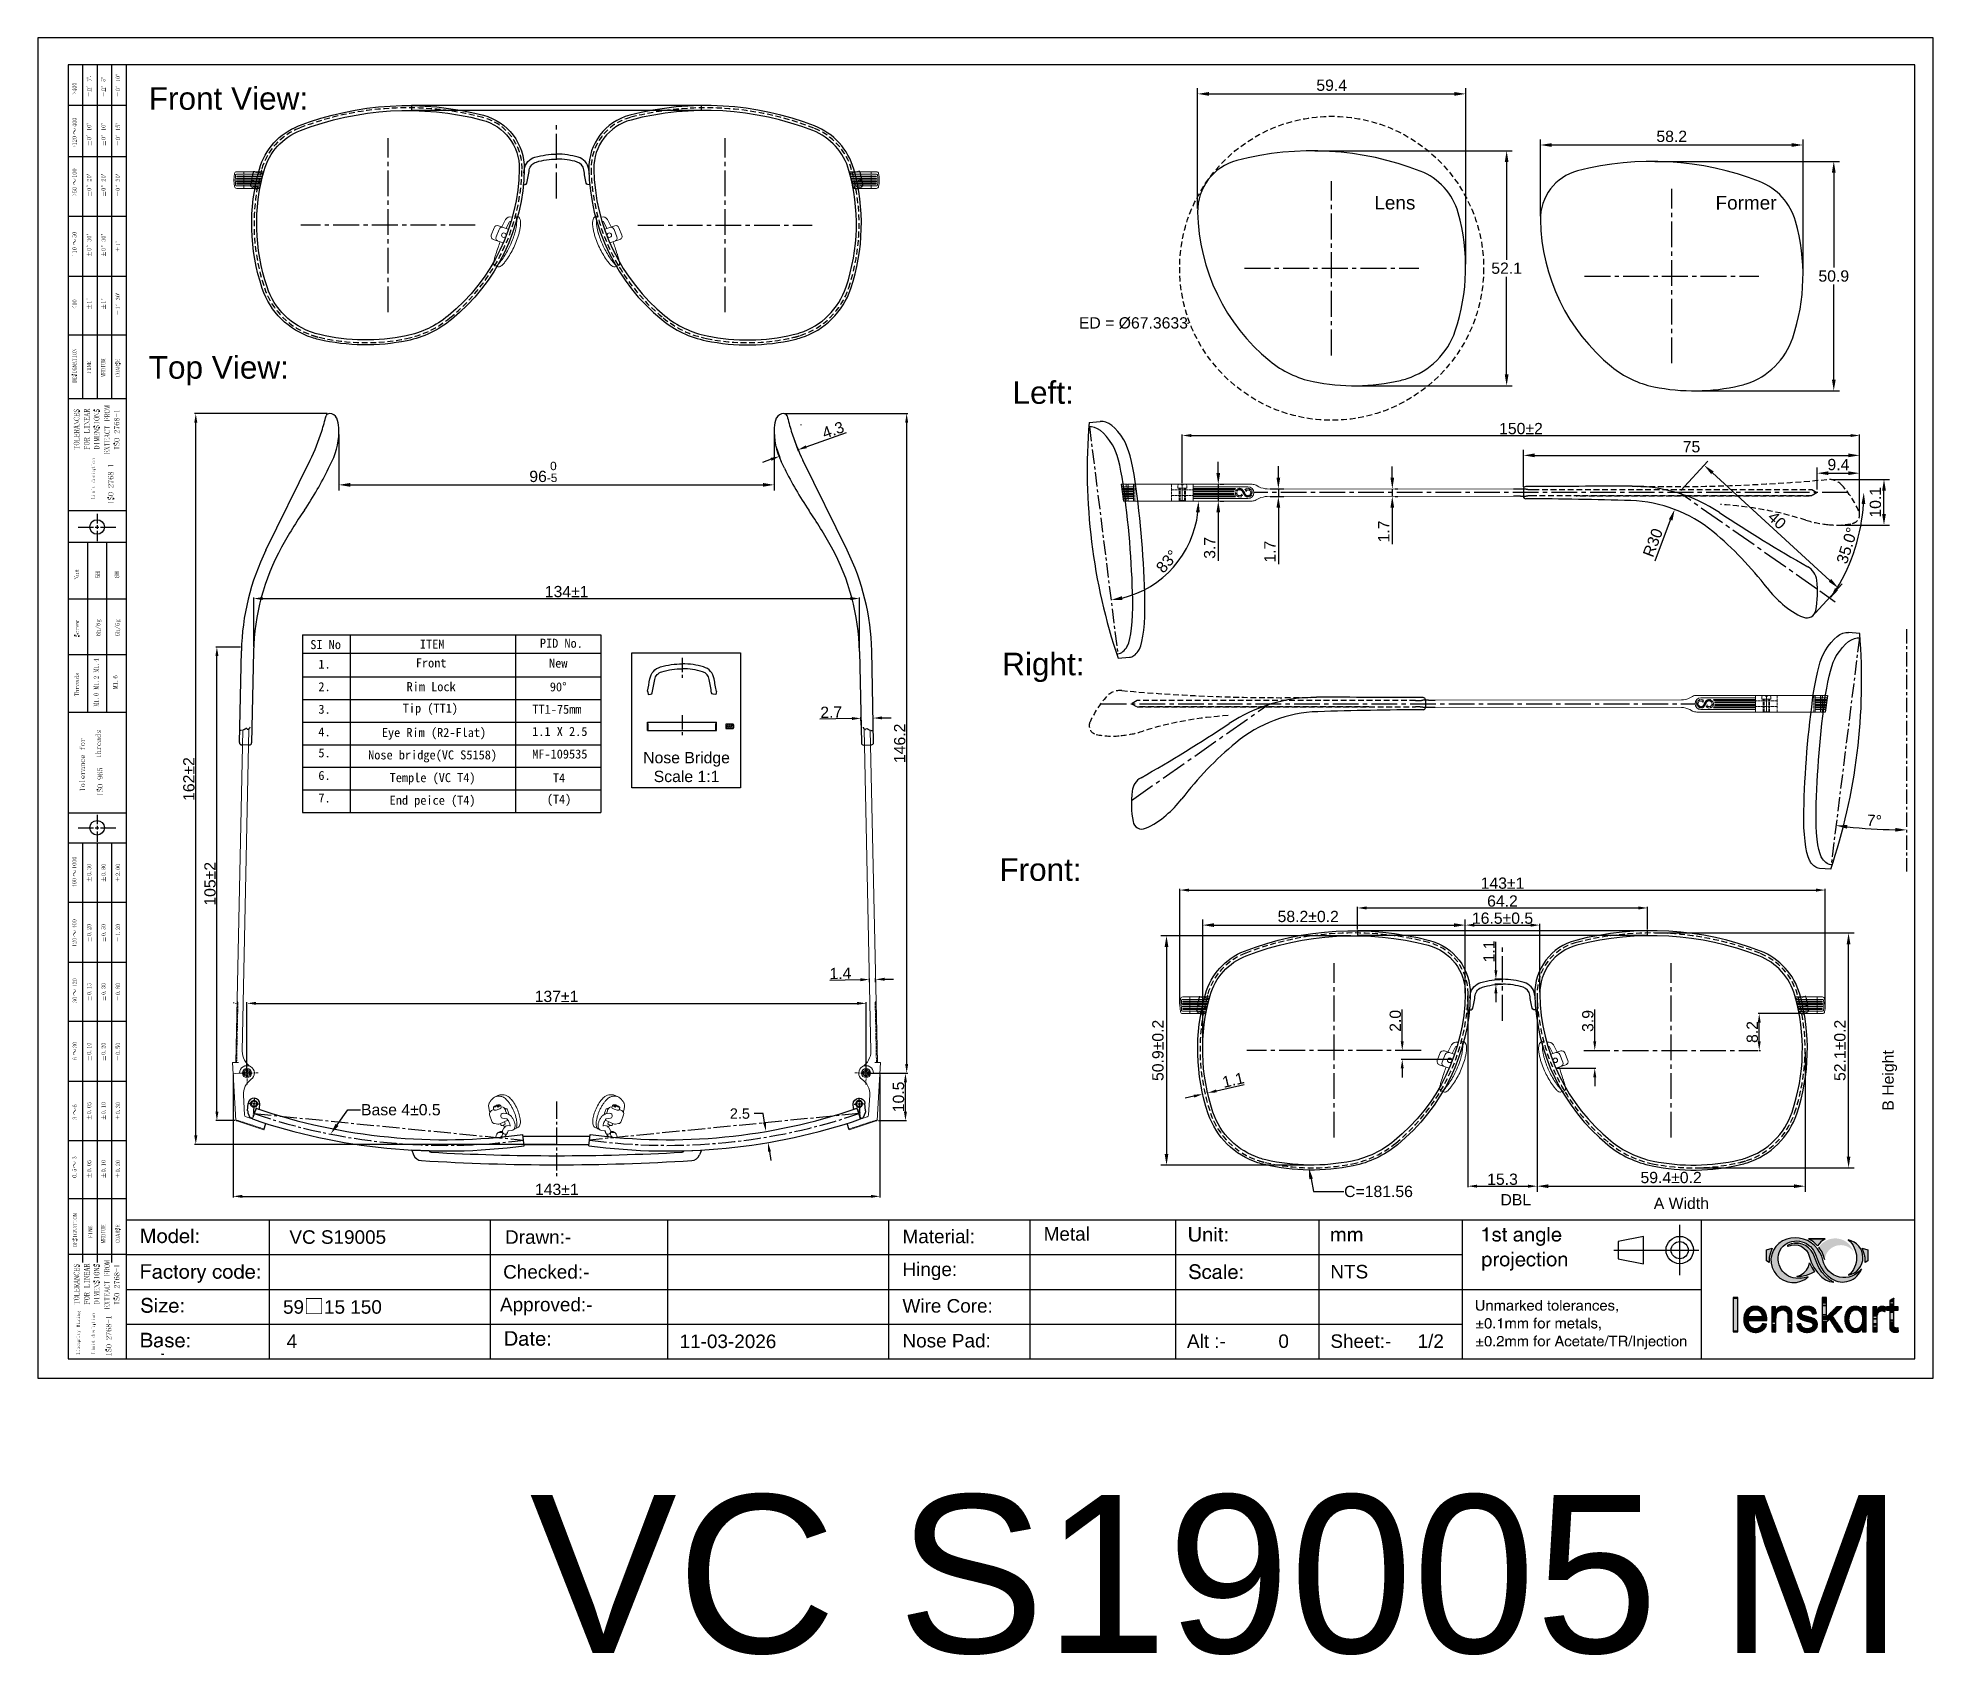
# Model space of a CAD drawing. Header units: millimetres. Extents: x 1448 to 2566, y 1057 to 1416.
# Drawn here: x 1692.7 to 2112.7, y 1057.2 to 1415.6 of the extents above; entities that cross this region are included whole.
import ezdxf
from ezdxf import colors
from ezdxf.entities.mleader import LeaderData, LeaderLine
from ezdxf.math import Vec2, Vec3

# ---------------------------------------------------------------- set-up
doc = ezdxf.new("R2010")
doc.units = ezdxf.units.MM
for name, pattern in [('ACAD_ISO02W100', [15, 12, -3]), ('CENTER', [50.8, 31.75, -6.35, 6.35, -6.35]), ('CENTER2', [28.575, 19.05, -3.175, 3.175, -3.175]), ('DASHED2', [0.375, 0.25, -0.125]), ('HIDDEN', [9.525, 6.35, -3.175]), ('HIDDEN2', [0.1875, 0.125, -0.0625]), ('PHANTOM2', [1.25, 0.625, -0.125, 0.125, -0.125, 0.125, -0.125])]:
    doc.linetypes.add(name, pattern=pattern)
for name, color, linetype in [('Center Line', 2, 'CENTER2'), ('Dimension', 3, 'Continuous'), ('Hidden Line', 1, 'HIDDEN2'), ('Text', 4, 'Continuous')]:
    doc.layers.add(name, color=color, linetype=linetype)
for name, color, linetype, lineweight in [('odj', 4, 'Continuous', 35), ('填充', 6, 'Continuous', 9), ('标注', 4, 'Continuous', 5), ('绘图层', 7, 'Continuous', 15)]:
    doc.layers.add(name, color=color, linetype=linetype, lineweight=lineweight)
doc.styles.get("Standard").update_dxf_attribs({"font": 'arial.ttf'})
doc.styles.add('宋体', font='SimSun.ttf')
doc.styles.add('样式 1', font='romant.shx')
doc.dimstyles.new('ISO-25', dxfattribs={"dimtxt": 2.5, "dimasz": 2.5, "dimexe": 1.25, "dimexo": 0.625, "dimtad": 1, "dimtxsty": 'Standard', "dimcen": 2.5, "dimadec": 0, "dimazin": 0, "dimtfac": 1, "dimtmove": 0, "dimatfit": 3, "dimfxl": 1, "dimarcsym": 0})
doc.dimstyles.new('ISO-25$0', dxfattribs={"dimtxt": 2.5, "dimasz": 2.5, "dimexe": 0.5, "dimexo": 1, "dimgap": 1, "dimtad": 0, "dimtih": 1, "dimtoh": 1, "dimdec": 1, "dimzin": 10, "dimdsep": 46, "dimlunit": 6, "dimtxsty": '样式 1', "dimcen": 0, "dimclrd": 256, "dimclre": 256, "dimclrt": 7, "dimazin": 0, "dimtfac": 1, "dimtdec": 1, "dimtofl": 0, "dimtmove": 0, "dimatfit": 0, "dimfxl": 1, "dimtolj": 1, "dimtzin": 10, "dimarcsym": 0})
doc.dimstyles.new('ISO-25$2', dxfattribs={"dimscale": 0, "dimtxt": 1.8, "dimasz": 1.5, "dimexe": 1, "dimexo": 1, "dimgap": 1, "dimtad": 0, "dimtih": 1, "dimtoh": 1, "dimrnd": 0.0005, "dimzin": 1, "dimdsep": 46, "dimtxsty": 'Standard', "dimcen": 0, "dimclrd": 256, "dimclre": 256, "dimclrt": 256, "dimadec": 0, "dimazin": 0, "dimtfac": 1, "dimtofl": 0, "dimtmove": 0, "dimatfit": 3, "dimfxl": 1, "dimtolj": 1, "dimtzin": 0, "dimlwe": 9, "dimarcsym": 0})
doc.dimstyles.get("Standard").update_dxf_attribs({"dimtxt": 0.18, "dimasz": 0.18, "dimexe": 0.18, "dimexo": 0.0625, "dimgap": 0.09, "dimtad": 0, "dimtih": 1, "dimtoh": 1, "dimdec": 4, "dimzin": 0, "dimdsep": 46, "dimtxsty": 'Standard', "dimcen": 0.09, "dimadec": 0, "dimazin": 0, "dimtfac": 1, "dimtdec": 4, "dimtofl": 0, "dimtmove": 0, "dimatfit": 3, "dimfxl": 1, "dimtolj": 1, "dimtzin": 0, "dimarcsym": 0})
doc.dimstyles.new('Standard$0', dxfattribs={"dimtxt": 2.3, "dimasz": 2, "dimexe": 1, "dimexo": 1, "dimgap": 1, "dimtad": 0, "dimtih": 1, "dimtoh": 1, "dimdec": 1, "dimzin": 0, "dimdsep": 46, "dimtxsty": 'Standard', "dimcen": 0, "dimclrd": 4, "dimclre": 4, "dimclrt": 4, "dimadec": 1, "dimazin": 0, "dimtfac": 1, "dimtdec": 1, "dimtofl": 0, "dimtmove": 0, "dimatfit": 0, "dimfxl": 1, "dimtolj": 1, "dimtzin": 0, "dimarcsym": 0})
doc.dimstyles.new('STANDARD$2', dxfattribs={"dimtxt": 2.5, "dimasz": 2.5, "dimexe": 1.25, "dimexo": 0.625, "dimtad": 1, "dimdec": 1, "dimdsep": 46, "dimlunit": 6, "dimtxsty": 'Standard', "dimcen": 2.5, "dimadec": 1, "dimazin": 0, "dimtfac": 1, "dimtdec": 1, "dimtmove": 0, "dimatfit": 3, "dimfxl": 1, "dimtolj": 1, "dimtzin": 0, "dimarcsym": 0})

msp = doc.modelspace()

# ---------------------------------------------------------------- texts
at = {"attachment_point": 5}
for s, insert, char_height, width in [('VC S19005', (1759.14271, 1149.79912), 2.999657, 34.3482701), ('Drawn:-', (1803.55295, 1149.79912), 2.999657, 34.3482701), ('\\pxql;Material:', (1901.47317, 1149.94305), 2.9996568, 34.3482701), ('\\pxql;Metal ', (1932.74977, 1150.49792), 2.9996568, 34.3482701), ('Checked:-', (1805.34964, 1142.08152), 2.999657, 34.3482701), ('\\pxql;Hinge:', (1901.47317, 1142.22545), 2.9996568, 34.3482701), ('\\pxql;NTS', (1996.29002, 1142.12582), 2.999657, 34.3482701), ('\\pxql;59{\\fSimSun|b0|i0|c134|p2;\\H1.08333x;□}15 150', (1764.1811, 1134.40905), 2.9996568, 34.3482701), ('Approved:-', (1805.34964, 1134.40905), 2.999657, 34.3482701), ('\\pxql; Wire Core:', (1900.30583, 1134.55298), 2.9996568, 34.3482701), ('4', (1748.98464, 1126.73658), 2.99966, 34.3482701), ('11-03-2026', (1845.61767, 1126.69145), 2.999657, 34.3482701), ('\\pxql;Nose Pad:', (1901.47317, 1126.83538), 2.9996568, 34.3482701), ('\\pxql;Alt :-          0', (1964.51697, 1126.73575), 2.9996568, 34.3482701), ('\\pxql;Sheet:-     1/2', (1996.29002, 1126.73575), 2.9996568, 34.3482701), ('VC S19005 M', (1953.86157, 1074.92744), 35, 374.0909995)]:
    msp.add_mtext(s, dxfattribs=dict(at, insert=insert, char_height=char_height, width=width))
at = {"layer": 'odj', "insert": (2103.09145, 1184.52766), "char_height": 2.5, "width": 14.2958745, "attachment_point": 5, "rotation": 90}
msp.add_mtext('B Height', dxfattribs=at)
at = {"layer": 'odj', "char_height": 2.5, "attachment_point": 5}
for s, insert, width in [('\\pxql;DBL', (2020.40501, 1158.09173), 7.1768817), ('\\pxql;A Width', (2056.95889, 1157.27818), 12.3324759)]:
    msp.add_mtext(s, dxfattribs=dict(at, insert=insert, width=width))
at = {"layer": 'Text', "linetype": 'ByBlock', "lineweight": 9, "char_height": 5, "width": 51.5648721, "attachment_point": 5, "style": '宋体'}
for s, insert in [('\\pxql;{\\fArial|b0|i0|c0|p34;Front View:}', (1743.03934, 1402.10591)), ('\\pxql;{\\fArial|b0|i0|c0|p34;Top View:}', (1743.03934, 1341.78674)), ('\\pxql;{\\fArial|b0|i0|c0|p34;Left:}', (1934.46301, 1336.9368)), ('\\pxql;{\\fArial|b0|i0|c0|p34;Right:}', (1932.17656, 1276.05603)), ('\\pxql;{\\fArial|b0|i0|c0|p34;Front:}', (1931.54293, 1231.22499))]:
    msp.add_mtext(s, dxfattribs=dict(at, insert=insert))
at = {"layer": 'Text', "linetype": 'ByBlock', "lineweight": 9, "width": 34.3482701, "attachment_point": 5}
for s, insert, char_height in [('\\pxql;Lens', (2006.04681, 1379.02053), 2.999657), ('\\pxql;Former', (2081.66085, 1379.0108), 2.9996568)]:
    msp.add_mtext(s, dxfattribs=dict(at, insert=insert, char_height=char_height))
at = {"layer": '绘图层', "color": 7, "linetype": 'ByBlock', "lineweight": 9, "char_height": 2, "attachment_point": 5, "style": '宋体'}
for s, insert, width in [('{\\fNSimSun|b1|i0|c0|p49;SI No}', (1756.45162, 1281.09903), 17.2791446), ('{\\fNSimSun|b1|i0|c0|p49;ITEM}', (1780.06371, 1281.19921), 17.2791446), ('{\\fNSimSun|b1|i0|c0|p49;PID No.}', (1808.69756, 1281.40377), 17.2791446), ('{\\fNSimSun|b0|i0|c0|p49;1.}', (1756.20535, 1276.77555), 17.2791446), ('{\\fNSimSun|b0|i0|c0|p49;Front }', (1779.83933, 1277.03617), 29.1416139), ('{\\fNSimSun|b0|i0|c0|p49;New}', (1808.00562, 1276.99066), 38.568739), ('{\\fNSimSun|b0|i0|c0|p49;2.}', (1756.20535, 1271.77555), 17.2791446), ('{\\fNSimSun|b0|i0|c0|p49;Rim Lock}', (1779.83933, 1271.77555), 29.1416139), ('{\\fNSimSun|b0|i0|c0|p49;90%%D}', (1808.00562, 1271.73004), 38.568739), ('{\\fNSimSun|b0|i0|c0|p49;3.}', (1756.20535, 1266.77555), 17.2791446), ('{\\fNSimSun|b0|i0|c0|p49;Tip (TT1) }', (1779.6722, 1266.73627), 34.8335771), ('{\\fNSimSun|b0|i0|c0|p49;4.}', (1756.20535, 1261.77555), 17.2791446), ('{\\fNSimSun|b0|i0|c0|p49;Eye Rim (R2-Flat)}', (1780.47256, 1261.34035), 33.5066552), ('{\\fNSimSun|b0|i0|c0|p49;1.1 X 2.5}', (1808.35171, 1261.84761), 30.9738515), ('{\\fNSimSun|b0|i0|c0|p49;5.}', (1756.20535, 1257.10712), 17.2791446), ('{\\fNSimSun|b0|i0|c0|p49;Nose bridge(VC S5158) }', (1780.15801, 1256.34035), 34.7984181), ('{\\fNSimSun|b0|i0|c0|p49;MF-109535}', (1808.35171, 1256.84761), 30.9738515), ('{\\fNSimSun|b0|i0|c0|p49;6.}', (1756.20535, 1252.10712), 17.2791446), ('{\\fNSimSun|b0|i0|c0|p49;Temple (VC T4)}', (1780.15801, 1251.34035), 27.7474168), ('{\\fNSimSun|b0|i0|c0|p49;7.}', (1756.20535, 1247.10712), 17.2791446), ('{\\fNSimSun|b0|i0|c0|p49;End peice (T4)}', (1780.15801, 1246.34035), 30.0489396)]:
    msp.add_mtext(s, dxfattribs=dict(at, insert=insert, width=width))
for s, insert in [('{\\fSimSun|b0|i0|c134|p2;TT}1-75mm', (1807.71549, 1266.76824)), ('T4', (1808.18614, 1251.58609)), ('(T4)', (1808.18614, 1246.58609))]:
    msp.add_mtext_dynamic_manual_height_columns(s, width=18.9887795, gutter_width=12.5, heights=[0], dxfattribs=dict(at, insert=insert))
at = {"layer": '绘图层', "color": 4, "linetype": 'ByBlock', "lineweight": 9, "insert": (1836.44106, 1253.9645), "char_height": 2.5, "width": 31.5629841, "attachment_point": 5, "style": '宋体'}
msp.add_mtext('{\\fArial|b0|i0|c0|p34;Nose Bridge\\PScale 1:1}', dxfattribs=at)

# ---------------------------------------------------------------- blocks, each defined once
blk = doc.blocks.new('fr')
for points in [[(1488.16, -437.24), (1488.16, -444.82), (1489.15, -444.82), (1489.15, -437.24)], [(1498.94, -439.18), (1498.94, -439.23), (1498.72, -439.23), (1498.67, -439.27), (1498.58, -439.27), (1498.54, -439.32), (1498.45, -439.32), (1498.4, -439.36), (1498.31, -439.41), (1498.27, -439.41), (1498.22, -439.45), (1498.18, -439.45), (1498.09, -439.54), (1498.04, -439.54), (1497.95, -439.59), (1497.95, -439.63), (1497.9, -439.63), (1497.86, -439.68), (1497.86, -439.72), (1497.81, -439.72), (1497.81, -439.77), (1497.77, -439.77), (1497.77, -439.81), (1497.72, -439.86), (1497.68, -439.86), (1497.68, -439.9), (1497.63, -439.9), (1497.63, -439.95), (1497.59, -439.95), (1497.59, -439.99), (1497.54, -440.04), (1497.54, -440.08), (1497.5, -440.08), (1497.5, -439.32), (1496.69, -439.32), (1496.69, -444.82), (1497.59, -444.82), (1497.59, -441.8), (1497.63, -441.8), (1497.63, -441.26), (1497.68, -441.21), (1497.68, -441.03), (1497.72, -441.03), (1497.72, -440.85), (1497.81, -440.67), (1497.86, -440.62), (1497.86, -440.58), (1497.95, -440.49), (1497.95, -440.44), (1497.99, -440.44), (1498.04, -440.4), (1498.04, -440.35), (1498.09, -440.35), (1498.22, -440.22), (1498.27, -440.22), (1498.31, -440.17), (1498.4, -440.17), (1498.49, -440.08), (1498.58, -440.08), (1498.63, -440.04), (1498.76, -440.04), (1498.81, -439.99), (1499.35, -439.99), (1499.39, -440.04), (1499.53, -440.04), (1499.53, -440.08), (1499.62, -440.08), (1499.66, -440.13), (1499.71, -440.13), (1499.71, -440.17), (1499.8, -440.17), (1499.8, -440.22), (1499.85, -440.22), (1499.89, -440.26), (1499.89, -440.31), (1499.94, -440.31), (1499.98, -440.35), (1499.98, -440.4), (1500.07, -440.49), (1500.07, -440.53), (1500.12, -440.58), (1500.12, -440.67), (1500.21, -440.85), (1500.21, -444.82), (1501.15, -444.82), (1501.15, -440.76), (1501.11, -440.67), (1501.11, -440.49), (1501.06, -440.44), (1501.06, -440.31), (1501.02, -440.26), (1501.02, -440.17), (1500.97, -440.17), (1500.97, -440.04), (1500.93, -440.04), (1500.93, -439.99), (1500.88, -439.95), (1500.88, -439.9), (1500.84, -439.9), (1500.84, -439.86), (1500.79, -439.81), (1500.79, -439.77), (1500.75, -439.77), (1500.75, -439.72), (1500.7, -439.72), (1500.7, -439.68), (1500.66, -439.63), (1500.61, -439.63), (1500.61, -439.59), (1500.52, -439.54), (1500.48, -439.54), (1500.39, -439.45), (1500.34, -439.45), (1500.3, -439.41), (1500.25, -439.41), (1500.16, -439.36), (1500.12, -439.36), (1500.12, -439.32), (1500.03, -439.32), (1499.98, -439.27), (1499.85, -439.27), (1499.85, -439.23), (1499.57, -439.23), (1499.53, -439.18)], [(1504.04, -439.18), (1504, -439.23), (1503.77, -439.23), (1503.59, -439.32), (1503.46, -439.32), (1503.41, -439.36), (1503.37, -439.36), (1503.09, -439.5), (1503.05, -439.54), (1503, -439.54), (1502.82, -439.72), (1502.78, -439.72), (1502.78, -439.77), (1502.64, -439.9), (1502.64, -439.95), (1502.6, -439.95), (1502.6, -440.04), (1502.55, -440.04), (1502.55, -440.13), (1502.51, -440.13), (1502.51, -440.22), (1502.46, -440.22), (1502.46, -440.35), (1502.42, -440.35), (1502.42, -440.53), (1502.37, -440.53), (1502.37, -441.08), (1502.42, -441.12), (1502.42, -441.26), (1502.46, -441.26), (1502.46, -441.35), (1502.51, -441.35), (1502.51, -441.44), (1502.55, -441.44), (1502.55, -441.48), (1502.6, -441.53), (1502.6, -441.57), (1502.64, -441.57), (1502.64, -441.62), (1502.69, -441.62), (1502.69, -441.66), (1502.73, -441.66), (1502.73, -441.71), (1502.78, -441.71), (1502.78, -441.75), (1502.82, -441.75), (1502.82, -441.8), (1502.87, -441.8), (1502.87, -441.84), (1502.91, -441.84), (1502.91, -441.89), (1502.96, -441.89), (1503, -441.93), (1503.05, -441.93), (1503.05, -441.98), (1503.14, -441.98), (1503.14, -442.02), (1503.23, -442.02), (1503.32, -442.11), (1503.41, -442.11), (1503.41, -442.16), (1503.5, -442.16), (1503.55, -442.2), (1503.64, -442.2), (1503.68, -442.25), (1503.82, -442.25), (1503.86, -442.29), (1503.95, -442.29), (1504, -442.34), (1504.18, -442.34), (1504.18, -442.38), (1504.36, -442.38), (1504.36, -442.43), (1504.45, -442.43), (1504.54, -442.48), (1504.63, -442.48), (1504.67, -442.52), (1504.76, -442.52), (1504.85, -442.57), (1504.95, -442.57), (1505.04, -442.61), (1505.26, -442.66), (1505.31, -442.7), (1505.4, -442.7), (1505.4, -442.75), (1505.49, -442.75), (1505.53, -442.79), (1505.58, -442.79), (1505.58, -442.84), (1505.62, -442.84), (1505.71, -442.93), (1505.71, -442.97), (1505.76, -443.02), (1505.76, -443.06), (1505.8, -443.06), (1505.8, -443.29), (1505.85, -443.29), (1505.8, -443.33), (1505.8, -443.51), (1505.76, -443.51), (1505.76, -443.6), (1505.71, -443.65), (1505.71, -443.69), (1505.67, -443.69), (1505.67, -443.78), (1505.62, -443.78), (1505.58, -443.83), (1505.58, -443.87), (1505.53, -443.87), (1505.53, -443.92), (1505.49, -443.92), (1505.44, -443.96), (1505.4, -443.96), (1505.35, -444.01), (1505.31, -444.01), (1505.31, -444.05), (1505.22, -444.05), (1505.17, -444.1), (1504.99, -444.1), (1504.95, -444.15), (1504.13, -444.15), (1504.09, -444.1), (1503.95, -444.1), (1503.95, -444.05), (1503.82, -444.05), (1503.82, -444.01), (1503.77, -444.01), (1503.73, -443.96), (1503.68, -443.96), (1503.64, -443.92), (1503.59, -443.92), (1503.59, -443.87), (1503.55, -443.87), (1503.5, -443.83), (1503.5, -443.78), (1503.46, -443.78), (1503.46, -443.74), (1503.41, -443.74), (1503.41, -443.69), (1503.37, -443.69), (1503.37, -443.65), (1503.32, -443.6), (1503.32, -443.56), (1503.28, -443.51), (1503.28, -443.42), (1503.23, -443.42), (1503.23, -443.33), (1503.19, -443.33), (1503.19, -443.2), (1503.14, -443.15), (1503.14, -443.02), (1502.96, -443.02), (1502.91, -443.06), (1502.73, -443.06), (1502.69, -443.11), (1502.46, -443.11), (1502.37, -443.15), (1502.19, -443.15), (1502.19, -443.2), (1502.24, -443.2), (1502.24, -443.38), (1502.28, -443.38), (1502.28, -443.51), (1502.33, -443.56), (1502.33, -443.65), (1502.37, -443.69), (1502.37, -443.78), (1502.42, -443.78), (1502.42, -443.87), (1502.46, -443.87), (1502.46, -443.92), (1502.51, -443.96), (1502.51, -444.05), (1502.55, -444.05), (1502.55, -444.1), (1502.6, -444.1), (1502.6, -444.15), (1502.64, -444.15), (1502.64, -444.24), (1502.69, -444.24), (1502.78, -444.33), (1502.78, -444.37), (1502.82, -444.37), (1502.87, -444.42), (1502.87, -444.46), (1502.91, -444.46), (1502.91, -444.51), (1502.96, -444.51), (1503, -444.55), (1503.05, -444.55), (1503.09, -444.6), (1503.19, -444.64), (1503.23, -444.69), (1503.28, -444.69), (1503.41, -444.73), (1503.46, -444.78), (1504, -444.91), (1504.22, -444.91), (1504.4, -444.96), (1504.63, -444.96), (1504.81, -444.91), (1505.04, -444.91), (1505.4, -444.82), (1505.44, -444.82), (1505.58, -444.78), (1505.62, -444.73), (1505.76, -444.69), (1505.8, -444.69), (1505.89, -444.64), (1505.94, -444.6), (1506.03, -444.55), (1506.07, -444.51), (1506.12, -444.51), (1506.12, -444.46), (1506.16, -444.46), (1506.21, -444.42), (1506.21, -444.37), (1506.25, -444.37), (1506.39, -444.24), (1506.39, -444.19), (1506.43, -444.19), (1506.43, -444.15), (1506.48, -444.15), (1506.48, -444.1), (1506.52, -444.1), (1506.52, -444.01), (1506.57, -444.01), (1506.57, -443.96), (1506.62, -443.92), (1506.62, -443.87), (1506.66, -443.87), (1506.66, -443.74), (1506.71, -443.74), (1506.71, -443.6), (1506.75, -443.6), (1506.75, -443.33), (1506.8, -443.29), (1506.8, -443.06), (1506.75, -443.06), (1506.75, -442.79), (1506.71, -442.79), (1506.71, -442.66), (1506.66, -442.61), (1506.66, -442.57), (1506.62, -442.52), (1506.62, -442.48), (1506.57, -442.43), (1506.57, -442.38), (1506.52, -442.38), (1506.52, -442.34), (1506.48, -442.34), (1506.48, -442.25), (1506.43, -442.25), (1506.39, -442.2), (1506.34, -442.2), (1506.34, -442.16), (1506.3, -442.16), (1506.3, -442.11), (1506.25, -442.11), (1506.21, -442.02), (1506.12, -442.02), (1506.12, -441.98), (1506.07, -441.98), (1506.03, -441.93), (1505.98, -441.93), (1505.94, -441.89), (1505.89, -441.89), (1505.85, -441.84), (1505.76, -441.84), (1505.71, -441.8), (1505.62, -441.8), (1505.58, -441.75), (1505.49, -441.75), (1505.44, -441.71), (1505.31, -441.71), (1505.31, -441.66), (1505.17, -441.66), (1505.13, -441.62), (1504.99, -441.62), (1504.95, -441.57), (1504.85, -441.57), (1504.85, -441.53), (1504.72, -441.53), (1504.67, -441.48), (1504.49, -441.48), (1504.49, -441.44), (1504.36, -441.44), (1504.31, -441.39), (1504.22, -441.39), (1504.22, -441.35), (1504.04, -441.35), (1504.04, -441.3), (1503.86, -441.3), (1503.77, -441.26), (1503.73, -441.26), (1503.73, -441.21), (1503.64, -441.21), (1503.55, -441.12), (1503.5, -441.12), (1503.46, -441.08), (1503.46, -441.03), (1503.41, -441.03), (1503.37, -440.94), (1503.32, -440.9), (1503.32, -440.81), (1503.28, -440.81), (1503.28, -440.49), (1503.32, -440.44), (1503.32, -440.4), (1503.37, -440.35), (1503.37, -440.31), (1503.41, -440.31), (1503.46, -440.26), (1503.46, -440.22), (1503.5, -440.22), (1503.59, -440.13), (1503.64, -440.13), (1503.64, -440.08), (1503.73, -440.08), (1503.73, -440.04), (1503.86, -440.04), (1503.91, -439.99), (1504.13, -439.99), (1504.18, -439.95), (1504.72, -439.95), (1504.76, -439.99), (1504.95, -439.99), (1504.99, -440.04), (1505.08, -440.04), (1505.08, -440.08), (1505.17, -440.08), (1505.17, -440.13), (1505.22, -440.13), (1505.26, -440.17), (1505.31, -440.17), (1505.31, -440.22), (1505.35, -440.22), (1505.44, -440.31), (1505.44, -440.35), (1505.49, -440.35), (1505.49, -440.4), (1505.53, -440.44), (1505.53, -440.49), (1505.58, -440.53), (1505.58, -440.58), (1505.62, -440.62), (1505.62, -440.81), (1505.67, -440.81), (1505.67, -440.85), (1505.85, -440.85), (1505.85, -440.81), (1506.16, -440.81), (1506.21, -440.76), (1506.52, -440.76), (1506.52, -440.72), (1506.57, -440.72), (1506.57, -440.62), (1506.52, -440.62), (1506.52, -440.44), (1506.48, -440.4), (1506.48, -440.26), (1506.43, -440.26), (1506.43, -440.17), (1506.39, -440.13), (1506.39, -440.04), (1506.34, -440.04), (1506.34, -439.99), (1506.3, -439.99), (1506.3, -439.9), (1506.25, -439.9), (1506.25, -439.86), (1506.07, -439.68), (1505.98, -439.63), (1505.89, -439.54), (1505.8, -439.5), (1505.76, -439.45), (1505.71, -439.45), (1505.53, -439.36), (1505.44, -439.36), (1505.4, -439.32), (1505.31, -439.32), (1505.17, -439.27), (1505.08, -439.23), (1504.81, -439.23), (1504.76, -439.18)], [(1520.97, -439.18), (1520.92, -439.23), (1520.79, -439.23), (1520.74, -439.27), (1520.65, -439.27), (1520.65, -439.32), (1520.61, -439.32), (1520.56, -439.36), (1520.52, -439.36), (1520.52, -439.41), (1520.47, -439.41), (1520.24, -439.63), (1520.24, -439.68), (1520.2, -439.68), (1520.2, -439.72), (1520.11, -439.81), (1520.11, -439.86), (1520.06, -439.86), (1520.06, -439.9), (1520.02, -439.95), (1520.02, -439.99), (1519.97, -440.04), (1519.97, -440.08), (1519.93, -440.13), (1519.93, -439.32), (1519.07, -439.32), (1519.07, -444.82), (1520.02, -444.82), (1520.02, -441.57), (1520.06, -441.48), (1520.06, -441.17), (1520.2, -440.76), (1520.29, -440.62), (1520.34, -440.53), (1520.34, -440.49), (1520.43, -440.44), (1520.47, -440.4), (1520.52, -440.35), (1520.52, -440.31), (1520.56, -440.31), (1520.61, -440.26), (1520.65, -440.26), (1520.65, -440.22), (1520.74, -440.22), (1520.79, -440.17), (1521.01, -440.17), (1521.06, -440.13), (1521.19, -440.13), (1521.19, -440.17), (1521.42, -440.17), (1521.46, -440.22), (1521.51, -440.22), (1521.51, -440.26), (1521.6, -440.26), (1521.64, -440.31), (1521.69, -440.31), (1521.73, -440.35), (1521.78, -440.31), (1521.78, -440.22), (1521.82, -440.22), (1521.82, -440.13), (1521.87, -440.08), (1521.87, -439.99), (1521.91, -439.95), (1521.91, -439.86), (1521.96, -439.86), (1521.96, -439.77), (1522.01, -439.72), (1522.01, -439.63), (1522.05, -439.59), (1522.05, -439.45), (1521.96, -439.45), (1521.96, -439.41), (1521.91, -439.41), (1521.87, -439.36), (1521.82, -439.36), (1521.78, -439.32), (1521.69, -439.32), (1521.69, -439.27), (1521.6, -439.27), (1521.51, -439.23), (1521.33, -439.23), (1521.33, -439.18)], [(1523.72, -437.38), (1523.68, -437.42), (1523.63, -437.42), (1523.63, -437.47), (1523.58, -437.47), (1523.49, -437.51), (1523.45, -437.56), (1523.36, -437.6), (1523.31, -437.6), (1523.22, -437.69), (1523.18, -437.69), (1523.04, -437.83), (1522.95, -437.83), (1522.91, -437.87), (1522.86, -437.87), (1522.86, -437.92), (1522.82, -437.92), (1522.82, -439.32), (1522.1, -439.32), (1522.1, -440.04), (1522.82, -440.04), (1522.82, -444.01), (1522.86, -444.01), (1522.86, -444.19), (1522.91, -444.24), (1522.91, -444.33), (1522.95, -444.37), (1522.95, -444.42), (1523.04, -444.51), (1523.04, -444.55), (1523.09, -444.55), (1523.22, -444.69), (1523.4, -444.78), (1523.49, -444.78), (1523.54, -444.82), (1523.63, -444.82), (1523.68, -444.87), (1524.53, -444.87), (1524.58, -444.82), (1524.71, -444.82), (1524.76, -444.78), (1524.8, -444.78), (1524.76, -444.73), (1524.76, -444.51), (1524.71, -444.46), (1524.71, -444.24), (1524.67, -444.19), (1524.67, -443.96), (1524.58, -443.96), (1524.53, -444.01), (1524.08, -444.01), (1524.08, -443.96), (1523.95, -443.96), (1523.9, -443.92), (1523.9, -443.87), (1523.86, -443.87), (1523.86, -443.83), (1523.81, -443.83), (1523.81, -443.78), (1523.77, -443.78), (1523.77, -443.69), (1523.72, -443.69), (1523.72, -440.04), (1524.67, -440.04), (1524.67, -439.32), (1523.72, -439.32)]]:
    blk.add_hatch(color=256).paths.add_polyline_path(points)
h = blk.add_hatch(color=256)
h.paths.add_polyline_path([(1495.51, -441.57), (1495.51, -441.26), (1495.47, -441.26), (1495.47, -441.12), (1495.42, -441.03), (1495.42, -440.94), (1495.38, -440.9), (1495.38, -440.81), (1495.33, -440.76), (1495.33, -440.67), (1495.29, -440.62), (1495.24, -440.53), (1495.24, -440.44), (1495.2, -440.4), (1495.2, -440.35), (1495.15, -440.35), (1495.11, -440.26), (1495.11, -440.22), (1495.02, -440.13), (1495.02, -440.08), (1494.97, -440.08), (1494.97, -440.04), (1494.93, -440.04), (1494.93, -439.99), (1494.88, -439.99), (1494.88, -439.95), (1494.61, -439.68), (1494.56, -439.68), (1494.47, -439.59), (1494.43, -439.59), (1494.34, -439.5), (1494.29, -439.5), (1494.2, -439.45), (1494.16, -439.41), (1494.07, -439.36), (1493.98, -439.36), (1493.93, -439.32), (1493.84, -439.27), (1493.8, -439.27), (1493.66, -439.23), (1493.44, -439.23), (1493.3, -439.18), (1492.71, -439.18), (1492.62, -439.23), (1492.44, -439.23), (1492.31, -439.27), (1492.26, -439.27), (1492.13, -439.32), (1492.13, -439.36), (1491.99, -439.36), (1491.95, -439.41), (1491.86, -439.45), (1491.81, -439.5), (1491.72, -439.5), (1491.63, -439.59), (1491.5, -439.68), (1491.41, -439.77), (1491.36, -439.77), (1491.36, -439.81), (1491.32, -439.81), (1491.32, -439.86), (1491.27, -439.86), (1491.23, -439.9), (1491.23, -439.95), (1491.18, -439.95), (1491.18, -439.99), (1491.13, -439.99), (1491.13, -440.04), (1491.09, -440.04), (1491.09, -440.08), (1491.04, -440.13), (1491.04, -440.17), (1491, -440.17), (1491, -440.26), (1490.95, -440.26), (1490.91, -440.35), (1490.91, -440.4), (1490.86, -440.4), (1490.86, -440.44), (1490.82, -440.49), (1490.82, -440.53), (1490.77, -440.62), (1490.73, -440.67), (1490.73, -440.76), (1490.68, -440.76), (1490.68, -440.85), (1490.64, -440.9), (1490.64, -441.03), (1490.59, -441.03), (1490.59, -441.21), (1490.55, -441.26), (1490.55, -441.53), (1490.5, -441.57), (1490.5, -442.66), (1490.55, -442.79), (1490.55, -442.88), (1490.59, -442.97), (1490.59, -443.11), (1490.64, -443.15), (1490.64, -443.29), (1490.68, -443.29), (1490.68, -443.38), (1490.73, -443.42), (1490.77, -443.51), (1490.77, -443.6), (1490.82, -443.6), (1490.82, -443.69), (1490.86, -443.69), (1490.86, -443.78), (1490.91, -443.78), (1490.91, -443.83), (1491, -443.92), (1491, -443.96), (1491.04, -443.96), (1491.04, -444.01), (1491.09, -444.05), (1491.13, -444.05), (1491.13, -444.15), (1491.18, -444.15), (1491.18, -444.19), (1491.23, -444.19), (1491.23, -444.24), (1491.27, -444.24), (1491.32, -444.33), (1491.36, -444.37), (1491.45, -444.42), (1491.5, -444.46), (1491.59, -444.51), (1491.63, -444.55), (1491.72, -444.6), (1491.77, -444.6), (1491.86, -444.64), (1491.9, -444.69), (1491.99, -444.73), (1492.04, -444.73), (1492.31, -444.82), (1492.35, -444.82), (1492.62, -444.91), (1492.94, -444.91), (1492.99, -444.96), (1493.26, -444.96), (1493.3, -444.91), (1493.62, -444.91), (1493.71, -444.87), (1493.75, -444.87), (1494.02, -444.78), (1494.07, -444.78), (1494.16, -444.73), (1494.2, -444.73), (1494.29, -444.69), (1494.34, -444.64), (1494.43, -444.6), (1494.47, -444.6), (1494.56, -444.55), (1494.61, -444.51), (1494.7, -444.46), (1494.75, -444.42), (1494.84, -444.37), (1494.88, -444.33), (1494.93, -444.24), (1494.97, -444.24), (1494.97, -444.19), (1495.02, -444.19), (1495.02, -444.15), (1495.06, -444.15), (1495.06, -444.1), (1495.15, -444.01), (1495.15, -443.96), (1495.2, -443.96), (1495.2, -443.92), (1495.24, -443.87), (1495.24, -443.83), (1495.29, -443.83), (1495.29, -443.74), (1495.33, -443.69), (1495.42, -443.51), (1495.42, -443.42), (1495.47, -443.42), (1495.47, -443.29), (1495.51, -443.29), (1495.51, -443.15), (1495.38, -443.15), (1495.29, -443.11), (1495.06, -443.11), (1494.97, -443.06), (1494.66, -443.06), (1494.61, -443.02), (1494.56, -443.02), (1494.56, -443.11), (1494.52, -443.11), (1494.52, -443.2), (1494.47, -443.2), (1494.47, -443.29), (1494.43, -443.33), (1494.43, -443.38), (1494.38, -443.42), (1494.29, -443.6), (1494.25, -443.6), (1494.2, -443.69), (1494.16, -443.74), (1494.16, -443.78), (1494.11, -443.78), (1494.11, -443.83), (1494.07, -443.83), (1493.98, -443.92), (1493.93, -443.92), (1493.89, -443.96), (1493.84, -443.96), (1493.84, -444.01), (1493.8, -444.01), (1493.75, -444.05), (1493.66, -444.05), (1493.62, -444.1), (1493.53, -444.1), (1493.48, -444.15), (1492.71, -444.15), (1492.71, -444.1), (1492.58, -444.1), (1492.58, -444.05), (1492.44, -444.05), (1492.44, -444.01), (1492.35, -444.01), (1492.35, -443.96), (1492.31, -443.96), (1492.26, -443.92), (1492.22, -443.92), (1492.13, -443.83), (1492.08, -443.83), (1492.08, -443.78), (1492.04, -443.78), (1492.04, -443.74), (1491.99, -443.69), (1491.95, -443.69), (1491.86, -443.51), (1491.81, -443.51), (1491.77, -443.42), (1491.72, -443.38), (1491.72, -443.29), (1491.68, -443.29), (1491.68, -443.2), (1491.63, -443.2), (1491.63, -443.11), (1491.59, -443.11), (1491.59, -442.97), (1491.54, -442.88), (1491.54, -442.84), (1491.5, -442.79), (1491.5, -442.48), (1491.45, -442.48), (1491.45, -442.29), (1495.56, -442.29), (1495.56, -441.57)])
h.paths.add_polyline_path([(1494.56, -441.26), (1494.56, -441.53), (1491.5, -441.53), (1491.5, -441.35), (1491.54, -441.35), (1491.54, -441.12), (1491.59, -441.12), (1491.59, -441.03), (1491.63, -440.99), (1491.63, -440.9), (1491.68, -440.85), (1491.68, -440.81), (1491.72, -440.76), (1491.72, -440.72), (1491.77, -440.67), (1491.77, -440.62), (1491.81, -440.62), (1491.86, -440.53), (1491.9, -440.49), (1491.9, -440.44), (1491.99, -440.4), (1491.99, -440.35), (1492.04, -440.35), (1492.08, -440.26), (1492.13, -440.26), (1492.22, -440.17), (1492.26, -440.17), (1492.31, -440.13), (1492.35, -440.13), (1492.35, -440.08), (1492.44, -440.08), (1492.44, -440.04), (1492.53, -440.04), (1492.58, -439.99), (1492.71, -439.99), (1492.8, -439.95), (1493.35, -439.95), (1493.39, -439.99), (1493.53, -439.99), (1493.57, -440.04), (1493.66, -440.04), (1493.71, -440.08), (1493.75, -440.08), (1493.8, -440.13), (1493.84, -440.13), (1493.89, -440.17), (1493.98, -440.22), (1493.98, -440.26), (1494.02, -440.26), (1494.07, -440.35), (1494.11, -440.35), (1494.11, -440.4), (1494.16, -440.4), (1494.2, -440.44), (1494.2, -440.49), (1494.25, -440.53), (1494.29, -440.62), (1494.34, -440.62), (1494.34, -440.67), (1494.38, -440.72), (1494.38, -440.76), (1494.43, -440.81), (1494.43, -440.9), (1494.47, -440.94), (1494.47, -441.03), (1494.52, -441.12), (1494.52, -441.26)], flags=0)
h = blk.add_hatch(color=256)
h.paths.add_polyline_path([(1510.54, -441.98), (1510.54, -441.93), (1510.5, -441.93), (1510.5, -441.84), (1510.45, -441.84), (1510.41, -441.75), (1510.36, -441.71), (1510.36, -441.66), (1510.32, -441.66), (1510.32, -441.57), (1510.27, -441.57), (1510.27, -441.53), (1510.23, -441.48), (1510.23, -441.44), (1510.18, -441.44), (1510.18, -441.39), (1510.14, -441.35), (1510.14, -441.3), (1510.18, -441.3), (1510.63, -440.85), (1510.68, -440.85), (1510.68, -440.81), (1510.72, -440.81), (1510.72, -440.76), (1510.77, -440.76), (1510.81, -440.72), (1510.86, -440.62), (1510.9, -440.58), (1510.99, -440.53), (1510.99, -440.49), (1511.08, -440.44), (1511.08, -440.4), (1511.13, -440.35), (1511.17, -440.35), (1511.17, -440.31), (1511.22, -440.26), (1511.26, -440.26), (1511.26, -440.22), (1511.31, -440.22), (1511.35, -440.17), (1511.35, -440.13), (1511.4, -440.13), (1511.4, -440.08), (1511.44, -440.08), (1511.49, -440.04), (1511.49, -439.99), (1511.53, -439.99), (1511.53, -439.95), (1511.58, -439.95), (1511.58, -439.9), (1511.62, -439.9), (1511.94, -439.59), (1511.99, -439.54), (1512.03, -439.54), (1512.03, -439.5), (1512.08, -439.5), (1512.08, -439.45), (1512.12, -439.41), (1512.17, -439.41), (1512.17, -439.36), (1512.21, -439.36), (1512.21, -439.32), (1510.99, -439.32), (1510.99, -439.36), (1510.95, -439.41), (1510.9, -439.41), (1510.9, -439.45), (1510.86, -439.45), (1510.86, -439.5), (1510.81, -439.5), (1510.81, -439.54), (1510.72, -439.63), (1510.68, -439.63), (1510.68, -439.68), (1510.63, -439.68), (1510.63, -439.72), (1510.45, -439.9), (1510.41, -439.9), (1510.41, -439.95), (1510.36, -439.95), (1510.36, -439.99), (1510.14, -440.22), (1510.14, -440.26), (1510.09, -440.26), (1509.95, -440.4), (1509.95, -440.44), (1509.86, -440.49), (1509.86, -440.53), (1509.82, -440.53), (1509.73, -440.62), (1509.68, -440.72), (1509.59, -440.76), (1509.59, -440.81), (1509.55, -440.81), (1509.55, -440.85), (1509.5, -440.85), (1509.28, -441.08), (1509.28, -441.12), (1509.23, -441.12), (1509.23, -441.17), (1509.19, -441.17), (1509.19, -441.21), (1509.14, -441.21), (1509.1, -441.26), (1509.1, -441.3), (1509.05, -441.3), (1509.05, -441.35), (1509.01, -441.35), (1509.01, -441.39), (1508.96, -441.39), (1508.96, -441.44), (1508.92, -441.44), (1508.92, -441.48), (1508.87, -441.48), (1508.87, -441.53), (1508.83, -441.53), (1508.83, -437.24), (1507.88, -437.24), (1507.88, -444.82), (1508.83, -444.82), (1508.83, -442.61), (1508.87, -442.61), (1508.87, -442.57), (1508.96, -442.48), (1509.05, -442.43), (1509.05, -442.38), (1509.14, -442.29), (1509.28, -442.2), (1509.46, -442.02), (1509.5, -442.02), (1509.55, -442.07), (1509.55, -442.11), (1509.59, -442.16), (1509.59, -442.2), (1509.64, -442.2), (1509.64, -442.25), (1509.68, -442.29), (1509.68, -442.34), (1509.73, -442.34), (1509.73, -442.38), (1509.77, -442.43), (1509.82, -442.52), (1509.82, -442.57), (1509.86, -442.57), (1509.86, -442.61), (1509.91, -442.66), (1509.91, -442.7), (1510, -442.79), (1510.05, -442.88), (1510.09, -442.93), (1510.09, -442.97), (1510.18, -443.06), (1510.18, -443.11), (1510.27, -443.2), (1510.27, -443.24), (1510.32, -443.29), (1510.36, -443.33), (1510.36, -443.38), (1510.41, -443.38), (1510.41, -443.42), (1510.45, -443.51), (1510.5, -443.51), (1510.5, -443.56), (1510.54, -443.6), (1510.54, -443.65), (1510.59, -443.69), (1510.59, -443.74), (1510.63, -443.74), (1510.63, -443.78), (1510.68, -443.83), (1510.68, -443.87), (1510.72, -443.87), (1510.72, -443.92), (1510.77, -443.96), (1510.77, -444.01), (1510.81, -444.01), (1510.81, -444.1), (1510.86, -444.1), (1510.86, -444.15), (1510.9, -444.15), (1510.9, -444.24), (1510.95, -444.24), (1510.95, -444.28), (1510.99, -444.33), (1510.99, -444.37), (1511.04, -444.37), (1511.04, -444.42), (1511.08, -444.46), (1511.08, -444.51), (1511.13, -444.51), (1511.13, -444.6), (1511.17, -444.6), (1511.17, -444.64), (1511.22, -444.64), (1511.22, -444.73), (1511.26, -444.73), (1511.26, -444.78), (1511.31, -444.78), (1511.31, -444.82), (1512.44, -444.82), (1512.44, -444.78), (1512.39, -444.73), (1512.39, -444.69), (1512.35, -444.69), (1512.35, -444.64), (1512.3, -444.64), (1512.3, -444.6), (1512.26, -444.55), (1512.26, -444.51), (1512.21, -444.46), (1512.21, -444.42), (1512.17, -444.37), (1512.12, -444.37), (1512.12, -444.28), (1512.08, -444.28), (1512.08, -444.24), (1512.03, -444.19), (1512.03, -444.15), (1511.99, -444.15), (1511.99, -444.1), (1511.94, -444.05), (1511.94, -444.01), (1511.9, -444.01), (1511.9, -443.96), (1511.85, -443.92), (1511.85, -443.87), (1511.81, -443.87), (1511.81, -443.83), (1511.76, -443.78), (1511.76, -443.74), (1511.71, -443.74), (1511.71, -443.69), (1511.67, -443.65), (1511.67, -443.6), (1511.58, -443.51), (1511.53, -443.42), (1511.49, -443.42), (1511.49, -443.33), (1511.4, -443.24), (1511.4, -443.2), (1511.35, -443.15), (1511.31, -443.15), (1511.31, -443.06), (1511.17, -442.93), (1511.17, -442.88), (1511.13, -442.79), (1511.08, -442.79), (1511.08, -442.75), (1510.95, -442.61), (1510.95, -442.52), (1510.9, -442.52), (1510.86, -442.43), (1510.81, -442.38), (1510.81, -442.34), (1510.77, -442.34), (1510.77, -442.25), (1510.72, -442.2), (1510.68, -442.2), (1510.68, -442.11), (1510.59, -442.02), (1510.59, -441.98)])
h.paths.add_polyline_path([(1509.05, -441.71), (1508.96, -441.66), (1509.01, -441.66)], flags=0)
h.paths.add_polyline_path([(1509.41, -441.98), (1509.37, -441.93), (1509.41, -441.93)], flags=0)
h = blk.add_hatch(color=256)
h.paths.add_polyline_path([(1513.25, -443.65), (1513.25, -443.74), (1513.29, -443.74), (1513.29, -443.83), (1513.34, -443.83), (1513.34, -443.87), (1513.38, -443.92), (1513.38, -443.96), (1513.48, -444.05), (1513.48, -444.1), (1513.52, -444.1), (1513.52, -444.15), (1513.57, -444.15), (1513.57, -444.19), (1513.61, -444.19), (1513.61, -444.24), (1513.66, -444.24), (1513.66, -444.28), (1513.7, -444.28), (1513.7, -444.33), (1513.75, -444.37), (1513.79, -444.37), (1513.93, -444.51), (1513.97, -444.51), (1514.06, -444.6), (1514.11, -444.6), (1514.11, -444.64), (1514.2, -444.64), (1514.29, -444.73), (1514.38, -444.73), (1514.38, -444.78), (1514.51, -444.78), (1514.51, -444.82), (1514.6, -444.82), (1514.65, -444.87), (1514.78, -444.87), (1514.87, -444.91), (1515.19, -444.91), (1515.24, -444.96), (1515.33, -444.91), (1515.6, -444.91), (1515.69, -444.87), (1515.82, -444.87), (1515.87, -444.82), (1515.96, -444.82), (1515.96, -444.78), (1516.05, -444.78), (1516.09, -444.73), (1516.14, -444.73), (1516.18, -444.69), (1516.23, -444.69), (1516.23, -444.64), (1516.32, -444.64), (1516.32, -444.6), (1516.36, -444.6), (1516.41, -444.55), (1516.41, -444.51), (1516.45, -444.51), (1516.63, -444.33), (1516.63, -444.28), (1516.68, -444.28), (1516.68, -444.24), (1516.72, -444.24), (1516.72, -444.15), (1516.77, -444.15), (1516.77, -444.82), (1517.63, -444.82), (1517.63, -439.32), (1516.72, -439.32), (1516.72, -439.9), (1516.68, -439.9), (1516.68, -439.86), (1516.63, -439.86), (1516.63, -439.81), (1516.59, -439.81), (1516.59, -439.77), (1516.54, -439.72), (1516.5, -439.72), (1516.5, -439.68), (1516.45, -439.68), (1516.45, -439.63), (1516.41, -439.63), (1516.41, -439.59), (1516.36, -439.59), (1516.32, -439.54), (1516.27, -439.54), (1516.27, -439.5), (1516.23, -439.5), (1516.23, -439.45), (1516.18, -439.45), (1516.14, -439.41), (1516.09, -439.41), (1516.05, -439.36), (1515.96, -439.36), (1515.96, -439.32), (1515.87, -439.32), (1515.87, -439.27), (1515.73, -439.27), (1515.64, -439.23), (1515.51, -439.23), (1515.46, -439.18), (1514.87, -439.18), (1514.83, -439.23), (1514.69, -439.23), (1514.6, -439.27), (1514.47, -439.27), (1514.47, -439.32), (1514.33, -439.32), (1514.33, -439.36), (1514.29, -439.36), (1514.24, -439.41), (1514.15, -439.41), (1514.15, -439.45), (1514.06, -439.45), (1514.06, -439.5), (1514.02, -439.5), (1513.97, -439.54), (1513.93, -439.54), (1513.93, -439.59), (1513.88, -439.59), (1513.79, -439.68), (1513.75, -439.68), (1513.75, -439.72), (1513.7, -439.72), (1513.7, -439.77), (1513.57, -439.9), (1513.52, -439.9), (1513.52, -439.95), (1513.43, -440.04), (1513.43, -440.08), (1513.38, -440.13), (1513.38, -440.17), (1513.25, -440.31), (1513.25, -440.35), (1513.2, -440.4), (1513.2, -440.49), (1513.16, -440.49), (1513.16, -440.58), (1513.11, -440.62), (1513.11, -440.72), (1513.07, -440.76), (1513.07, -440.85), (1513.02, -440.85), (1513.02, -440.94), (1512.98, -440.99), (1512.98, -441.17), (1512.93, -441.21), (1512.93, -441.44), (1512.89, -441.44), (1512.89, -442.61), (1512.93, -442.66), (1512.93, -442.79), (1512.98, -442.88), (1512.98, -443.02), (1513.02, -443.06), (1513.02, -443.15), (1513.07, -443.2), (1513.07, -443.29), (1513.11, -443.33), (1513.11, -443.42), (1513.16, -443.51), (1513.2, -443.56), (1513.2, -443.65)])
h.paths.add_polyline_path([(1514.33, -443.74), (1514.33, -443.69), (1514.29, -443.65), (1514.29, -443.6), (1514.2, -443.51), (1514.15, -443.42), (1514.11, -443.38), (1514.11, -443.33), (1514.06, -443.29), (1514.06, -443.2), (1513.97, -443.11), (1513.97, -443.02), (1513.93, -442.97), (1513.93, -442.79), (1513.88, -442.79), (1513.88, -442.66), (1513.84, -442.61), (1513.84, -442.2), (1513.79, -442.16), (1513.79, -441.89), (1513.84, -441.89), (1513.84, -441.48), (1513.88, -441.44), (1513.88, -441.26), (1513.93, -441.21), (1513.93, -441.08), (1513.97, -441.03), (1513.97, -440.99), (1514.02, -440.94), (1514.02, -440.85), (1514.06, -440.85), (1514.06, -440.76), (1514.11, -440.76), (1514.11, -440.72), (1514.15, -440.62), (1514.15, -440.58), (1514.2, -440.53), (1514.24, -440.53), (1514.24, -440.49), (1514.29, -440.44), (1514.29, -440.4), (1514.33, -440.35), (1514.38, -440.35), (1514.38, -440.31), (1514.42, -440.26), (1514.47, -440.26), (1514.47, -440.22), (1514.51, -440.22), (1514.65, -440.08), (1514.69, -440.08), (1514.87, -439.99), (1514.96, -439.99), (1515.01, -439.95), (1515.55, -439.95), (1515.64, -439.99), (1515.73, -439.99), (1515.82, -440.04), (1515.87, -440.08), (1515.91, -440.08), (1515.96, -440.13), (1516, -440.13), (1516, -440.17), (1516.09, -440.22), (1516.14, -440.22), (1516.14, -440.26), (1516.23, -440.31), (1516.23, -440.35), (1516.27, -440.35), (1516.32, -440.4), (1516.32, -440.44), (1516.36, -440.49), (1516.36, -440.53), (1516.45, -440.62), (1516.5, -440.72), (1516.5, -440.76), (1516.54, -440.81), (1516.54, -440.85), (1516.59, -440.85), (1516.59, -440.94), (1516.63, -440.99), (1516.63, -441.03), (1516.68, -441.08), (1516.68, -441.21), (1516.72, -441.26), (1516.72, -441.44), (1516.77, -441.44), (1516.77, -441.71), (1516.81, -441.75), (1516.81, -442.43), (1516.77, -442.52), (1516.77, -442.75), (1516.72, -442.79), (1516.72, -442.93), (1516.68, -442.97), (1516.68, -443.11), (1516.63, -443.15), (1516.63, -443.2), (1516.59, -443.24), (1516.59, -443.29), (1516.54, -443.33), (1516.54, -443.42), (1516.5, -443.42), (1516.45, -443.51), (1516.45, -443.56), (1516.41, -443.6), (1516.41, -443.65), (1516.36, -443.65), (1516.36, -443.69), (1516.32, -443.69), (1516.32, -443.74), (1516.27, -443.74), (1516.27, -443.78), (1516.23, -443.83), (1516.18, -443.83), (1516.18, -443.87), (1516.14, -443.87), (1516.14, -443.92), (1516.09, -443.92), (1516, -444.01), (1515.91, -444.01), (1515.91, -444.05), (1515.82, -444.05), (1515.78, -444.1), (1515.64, -444.1), (1515.64, -444.15), (1514.96, -444.15), (1514.96, -444.1), (1514.83, -444.1), (1514.83, -444.05), (1514.74, -444.05), (1514.74, -444.01), (1514.65, -444.01), (1514.65, -443.96), (1514.6, -443.96), (1514.51, -443.87), (1514.47, -443.87), (1514.47, -443.83), (1514.42, -443.83), (1514.38, -443.78), (1514.38, -443.74)], flags=0)
for points in [[(1488.2, -437.24), (1488.16, -437.24)], [(1489.15, -437.24), (1488.16, -437.24)], [(1489.15, -437.24), (1488.16, -437.24)], [(1489.15, -437.24), (1488.16, -437.24)], [(1489.15, -437.24), (1488.16, -437.24)], [(1489.15, -437.24), (1488.16, -437.24)], [(1489.15, -437.24), (1488.16, -437.24)], [(1489.15, -437.24), (1488.16, -437.24)], [(1489.15, -437.24), (1488.16, -437.24)], [(1489.15, -437.24), (1488.16, -437.24)], [(1489.15, -437.24), (1488.16, -437.24)], [(1489.15, -437.24), (1488.16, -437.24)], [(1489.15, -437.24), (1488.16, -437.24)], [(1489.15, -437.24), (1488.16, -437.24)], [(1489.15, -437.24), (1488.16, -437.24)], [(1489.15, -444.82), (1489.15, -437.24), (1488.16, -437.24), (1488.16, -444.82)], [(1489.15, -437.28), (1488.16, -437.28)], [(1489.15, -437.28), (1488.16, -437.28)], [(1489.15, -437.38), (1488.16, -437.38)], [(1489.15, -437.38), (1488.16, -437.38)], [(1488.25, -437.24), (1488.2, -437.24)], [(1488.29, -437.24), (1488.25, -437.24)], [(1488.34, -437.24), (1488.29, -437.24)], [(1488.43, -437.24), (1488.34, -437.24)], [(1488.56, -437.24), (1488.43, -437.24)], [(1488.79, -437.24), (1488.56, -437.24)], [(1488.88, -437.24), (1488.79, -437.24)], [(1488.97, -437.24), (1488.88, -437.24)], [(1489.01, -437.24), (1488.97, -437.24)], [(1489.06, -437.24), (1489.01, -437.24)], [(1489.1, -437.24), (1489.06, -437.24)], [(1489.15, -437.24), (1489.1, -437.24)], [(1491.23, -439.95), (1491.18, -439.95), (1491.18, -439.99), (1491.13, -439.99), (1491.13, -440.04), (1491.09, -440.08), (1491.04, -440.17), (1490.91, -440.35), (1490.82, -440.53), (1490.77, -440.62), (1490.73, -440.72), (1490.68, -440.85), (1490.64, -440.94), (1490.59, -441.03), (1490.59, -441.17), (1490.55, -441.26), (1490.55, -441.53), (1490.5, -441.57), (1490.5, -441.62), (1490.82, -441.62), (1491.04, -441.57), (1491.23, -441.57), (1491.32, -441.53), (1491.5, -441.53), (1491.5, -441.39), (1491.54, -441.35), (1491.54, -441.17), (1491.59, -441.03), (1491.63, -440.9), (1491.72, -440.76), (1491.81, -440.62), (1491.9, -440.49), (1491.99, -440.35), (1492.13, -440.26), (1492.22, -440.17), (1492.31, -440.13), (1492.35, -440.08), (1492.44, -440.08), (1492.49, -440.04), (1492.58, -439.99), (1492.71, -439.99), (1492.8, -439.95), (1493.08, -439.95)], [(1491.63, -440.94), (1490.64, -440.94)], [(1491.63, -440.94), (1490.64, -440.94)], [(1490.73, -440.76), (1490.68, -440.76), (1491.72, -440.76)], [(1491.68, -440.85), (1490.68, -440.85)], [(1491.68, -440.85), (1490.68, -440.85)], [(1491.77, -440.67), (1490.73, -440.67)], [(1491.77, -440.67), (1490.73, -440.67)], [(1491.72, -440.76), (1490.73, -440.76)], [(1491.81, -440.62), (1490.77, -440.62)], [(1491.81, -440.62), (1490.77, -440.62)], [(1491.77, -440.62), (1490.77, -440.62)], [(1490.77, -440.62), (1491.81, -440.62), (1491.77, -440.62)], [(1491.86, -440.53), (1490.82, -440.53)], [(1491.86, -440.53), (1490.82, -440.53)], [(1491.86, -440.53), (1490.82, -440.53)], [(1491.86, -440.53), (1490.82, -440.53)], [(1490.91, -440.4), (1490.86, -440.4), (1491.99, -440.4)], [(1491.99, -440.35), (1490.91, -440.35)], [(1490.91, -440.35), (1492.04, -440.35), (1491.99, -440.35)], [(1491.99, -440.35), (1490.91, -440.35)], [(1491.99, -440.35), (1490.91, -440.35)], [(1491.99, -440.4), (1490.91, -440.4)], [(1491, -440.26), (1490.95, -440.26), (1492.13, -440.26)], [(1492.08, -440.26), (1490.95, -440.26)], [(1490.95, -440.26), (1492.13, -440.26), (1492.08, -440.26)], [(1491.04, -440.17), (1491, -440.17), (1492.22, -440.17)], [(1492.22, -440.17), (1491, -440.17)], [(1492.22, -440.17), (1491, -440.17)], [(1492.13, -440.26), (1491, -440.26)], [(1492.31, -440.13), (1491.04, -440.13)], [(1491.04, -440.13), (1492.35, -440.13), (1492.31, -440.13)], [(1492.31, -440.13), (1491.04, -440.13)], [(1492.31, -440.13), (1491.04, -440.13)], [(1491.04, -440.17), (1492.26, -440.17), (1492.22, -440.17)], [(1491.13, -440.04), (1491.09, -440.04), (1492.44, -440.04)], [(1492.4, -440.08), (1491.09, -440.08)], [(1491.09, -440.08), (1492.44, -440.08), (1492.4, -440.08)], [(1492.4, -440.08), (1491.09, -440.08)], [(1492.4, -440.08), (1491.09, -440.08)], [(1492.35, -440.08), (1491.09, -440.08)], [(1491.09, -440.08), (1492.4, -440.08), (1492.35, -440.08)], [(1491.18, -439.99), (1491.13, -439.99), (1492.67, -439.99)], [(1492.62, -439.99), (1491.13, -439.99)], [(1491.13, -439.99), (1492.67, -439.99), (1492.62, -439.99)], [(1492.62, -439.99), (1491.13, -439.99)], [(1492.62, -439.99), (1491.13, -439.99)], [(1492.62, -439.99), (1491.13, -439.99)], [(1492.62, -439.99), (1491.13, -439.99)], [(1492.58, -439.99), (1491.13, -439.99)], [(1491.13, -439.99), (1492.62, -439.99), (1492.58, -439.99)], [(1492.58, -439.99), (1491.13, -439.99)], [(1492.58, -439.99), (1491.13, -439.99)], [(1492.58, -439.99), (1491.13, -439.99)], [(1492.58, -439.99), (1491.13, -439.99)], [(1492.58, -439.99), (1491.13, -439.99)], [(1492.58, -439.99), (1491.13, -439.99)], [(1492.58, -439.99), (1491.13, -439.99)], [(1492.58, -439.99), (1491.13, -439.99)], [(1492.53, -440.04), (1491.13, -440.04)], [(1492.53, -440.04), (1491.13, -440.04)], [(1492.49, -440.04), (1491.13, -440.04)], [(1491.13, -440.04), (1492.53, -440.04), (1492.49, -440.04)], [(1491.13, -440.04), (1492.49, -440.04), (1492.44, -440.04)], [(1491.23, -439.95), (1491.18, -439.95), (1493.03, -439.95)], [(1493.03, -439.95), (1491.18, -439.95)], [(1493.03, -439.95), (1491.18, -439.95)], [(1492.99, -439.95), (1491.18, -439.95)], [(1491.18, -439.95), (1493.03, -439.95), (1492.99, -439.95)], [(1492.99, -439.95), (1491.18, -439.95)], [(1492.99, -439.95), (1491.18, -439.95)], [(1492.94, -439.95), (1491.18, -439.95)], [(1491.18, -439.95), (1492.99, -439.95), (1492.94, -439.95)], [(1492.89, -439.95), (1491.18, -439.95)], [(1491.18, -439.95), (1492.94, -439.95), (1492.89, -439.95)], [(1492.89, -439.95), (1491.18, -439.95)], [(1492.89, -439.95), (1491.18, -439.95)], [(1492.89, -439.95), (1491.18, -439.95)], [(1492.89, -439.95), (1491.18, -439.95)], [(1492.85, -439.95), (1491.18, -439.95)], [(1491.18, -439.95), (1492.89, -439.95), (1492.85, -439.95)], [(1492.85, -439.95), (1491.18, -439.95)], [(1492.85, -439.95), (1491.18, -439.95)], [(1492.85, -439.95), (1491.18, -439.95)], [(1492.85, -439.95), (1491.18, -439.95)], [(1492.85, -439.95), (1491.18, -439.95)], [(1492.85, -439.95), (1491.18, -439.95)], [(1492.85, -439.95), (1491.18, -439.95)], [(1492.85, -439.95), (1491.18, -439.95)], [(1492.85, -439.95), (1491.18, -439.95)], [(1492.85, -439.95), (1491.18, -439.95)], [(1492.85, -439.95), (1491.18, -439.95)], [(1492.85, -439.95), (1491.18, -439.95)], [(1492.8, -439.95), (1491.18, -439.95)], [(1491.18, -439.95), (1492.85, -439.95), (1492.8, -439.95)], [(1492.71, -439.99), (1491.18, -439.99)], [(1492.71, -439.99), (1491.18, -439.99)], [(1492.71, -439.99), (1491.18, -439.99)], [(1492.71, -439.99), (1491.18, -439.99)], [(1492.67, -439.99), (1491.18, -439.99)], [(1491.18, -439.99), (1492.71, -439.99), (1492.67, -439.99)], [(1492.67, -439.99), (1491.18, -439.99)], [(1494.88, -439.95), (1491.23, -439.95)], [(1494.88, -439.95), (1491.23, -439.95)], [(1494.88, -439.95), (1491.23, -439.95)], [(1494.88, -439.95), (1491.23, -439.95)], [(1494.88, -439.95), (1491.23, -439.95)], [(1494.88, -439.95), (1491.23, -439.95)], [(1494.88, -439.95), (1491.23, -439.95)], [(1494.88, -439.95), (1491.23, -439.95)], [(1491.27, -439.95), (1491.23, -439.95)], [(1491.27, -439.95), (1491.23, -439.95)], [(1493.08, -439.95), (1491.23, -439.95)], [(1493.08, -439.95), (1491.23, -439.95)], [(1493.08, -439.95), (1491.23, -439.95)], [(1493.08, -439.95), (1491.23, -439.95)], [(1493.08, -439.95), (1491.23, -439.95)], [(1493.08, -439.95), (1491.23, -439.95)], [(1491.23, -439.95), (1493.08, -439.95), (1493.03, -439.95)], [(1491.32, -439.86), (1491.27, -439.86), (1494.79, -439.86)], [(1491.32, -439.95), (1491.27, -439.95)], [(1491.32, -439.95), (1491.27, -439.95)], [(1491.36, -439.81), (1491.32, -439.81), (1494.75, -439.81)], [(1494.75, -439.81), (1491.32, -439.81)], [(1494.75, -439.81), (1491.32, -439.81)], [(1494.79, -439.86), (1491.32, -439.86)], [(1491.36, -439.95), (1491.32, -439.95)], [(1491.41, -439.95), (1491.32, -439.95)], [(1491.41, -439.77), (1491.36, -439.77), (1494.7, -439.77)], [(1494.75, -439.81), (1491.36, -439.81)], [(1494.75, -439.81), (1491.36, -439.81)], [(1494.75, -439.81), (1491.36, -439.81)], [(1494.75, -439.81), (1491.36, -439.81)], [(1494.75, -439.81), (1491.36, -439.81)], [(1494.75, -439.81), (1491.36, -439.81)], [(1494.75, -439.81), (1491.36, -439.81)], [(1491.41, -439.95), (1491.36, -439.95)], [(1494.7, -439.77), (1491.41, -439.77)], [(1491.5, -439.95), (1491.41, -439.95)], [(1491.5, -439.95), (1491.41, -439.95)], [(1494.61, -439.68), (1491.5, -439.68)], [(1491.5, -439.68), (1494.61, -439.68)], [(1491.59, -439.95), (1491.5, -439.95)], [(1491.59, -439.95), (1491.5, -439.95)], [(1491.68, -439.95), (1491.59, -439.95)], [(1491.63, -439.95), (1491.59, -439.95)], [(1494.47, -439.59), (1491.63, -439.59)], [(1491.63, -439.59), (1494.47, -439.59)], [(1491.72, -439.95), (1491.63, -439.95)], [(1491.77, -439.95), (1491.68, -439.95)], [(1491.81, -439.5), (1491.72, -439.5), (1494.34, -439.5)], [(1491.9, -439.95), (1491.72, -439.95)], [(1491.99, -439.95), (1491.77, -439.95)], [(1491.81, -439.5), (1494.34, -439.5)], [(1492.31, -439.95), (1491.9, -439.95)], [(1492.13, -439.36), (1491.99, -439.36), (1494.07, -439.36)], [(1492.22, -439.95), (1491.99, -439.95)], [(1492.13, -439.36), (1494.07, -439.36)], [(1492.44, -439.95), (1492.22, -439.95)], [(1492.31, -439.27), (1492.26, -439.27), (1493.84, -439.27)], [(1492.31, -439.27), (1493.84, -439.27)], [(1492.49, -439.95), (1492.31, -439.95)], [(1492.53, -439.23), (1492.44, -439.23), (1493.66, -439.23)], [(1493.66, -439.23), (1492.44, -439.23)], [(1493.66, -439.23), (1492.44, -439.23)], [(1492.53, -439.95), (1492.44, -439.95)], [(1492.58, -439.95), (1492.49, -439.95)], [(1492.58, -439.23), (1492.53, -439.23), (1493.57, -439.23)], [(1492.53, -439.23), (1493.66, -439.23)], [(1492.67, -439.95), (1492.53, -439.95)], [(1492.62, -439.23), (1492.58, -439.23), (1493.48, -439.23)], [(1493.53, -439.23), (1492.58, -439.23)], [(1492.58, -439.23), (1493.53, -439.23)], [(1493.53, -439.23), (1492.58, -439.23)], [(1493.53, -439.23), (1492.58, -439.23)], [(1492.58, -439.23), (1493.57, -439.23)], [(1492.67, -439.95), (1492.58, -439.95)], [(1493.48, -439.23), (1492.62, -439.23)], [(1492.62, -439.23), (1493.48, -439.23)], [(1493.48, -439.23), (1492.62, -439.23)], [(1493.48, -439.23), (1492.62, -439.23)], [(1493.48, -439.23), (1492.62, -439.23)], [(1493.48, -439.23), (1492.62, -439.23)], [(1493.48, -439.23), (1492.62, -439.23)], [(1493.48, -439.23), (1492.62, -439.23)], [(1493.48, -439.23), (1492.62, -439.23)], [(1493.48, -439.23), (1492.62, -439.23)], [(1493.48, -439.23), (1492.62, -439.23)], [(1493.48, -439.23), (1492.62, -439.23)], [(1493.48, -439.23), (1492.62, -439.23)], [(1492.76, -439.95), (1492.67, -439.95)], [(1492.76, -439.95), (1492.67, -439.95)], [(1492.76, -439.18), (1492.71, -439.18), (1493.26, -439.18)], [(1493.26, -439.18), (1492.71, -439.18)], [(1493.26, -439.18), (1492.71, -439.18)], [(1493.26, -439.18), (1492.71, -439.18)], [(1493.26, -439.18), (1492.71, -439.18)], [(1493.26, -439.18), (1492.71, -439.18)], [(1493.26, -439.18), (1492.71, -439.18)], [(1493.26, -439.18), (1492.71, -439.18)], [(1493.26, -439.18), (1492.71, -439.18)], [(1493.3, -439.18), (1492.71, -439.18)], [(1492.71, -439.18), (1493.3, -439.18)], [(1493.3, -439.18), (1492.71, -439.18)], [(1493.3, -439.18), (1492.71, -439.18)], [(1493.3, -439.18), (1492.71, -439.18)], [(1493.3, -439.18), (1492.71, -439.18)], [(1492.85, -439.18), (1492.76, -439.18), (1493.21, -439.18)], [(1492.76, -439.18), (1493.26, -439.18)], [(1492.85, -439.95), (1492.76, -439.95)], [(1492.85, -439.95), (1492.76, -439.95)], [(1492.89, -439.18), (1492.85, -439.18), (1493.12, -439.18)], [(1492.85, -439.18), (1493.21, -439.18)], [(1492.89, -439.95), (1492.85, -439.95)], [(1492.89, -439.95), (1492.85, -439.95)], [(1492.94, -439.18), (1492.89, -439.18), (1493.08, -439.18)], [(1493.08, -439.18), (1492.89, -439.18)], [(1493.08, -439.18), (1492.89, -439.18)], [(1492.89, -439.18), (1493.12, -439.18)], [(1492.94, -439.95), (1492.89, -439.95)], [(1492.99, -439.95), (1492.89, -439.95)], [(1492.99, -439.18), (1492.94, -439.18), (1493.08, -439.18)], [(1493.08, -439.18), (1492.94, -439.18)], [(1493.08, -439.18), (1492.94, -439.18)], [(1493.08, -439.18), (1492.94, -439.18)], [(1493.08, -439.18), (1492.94, -439.18)], [(1493.08, -439.18), (1492.94, -439.18)], [(1492.99, -439.95), (1492.94, -439.95)], [(1493.03, -439.18), (1492.99, -439.18)], [(1493.08, -439.18), (1492.99, -439.18)], [(1493.03, -439.95), (1492.99, -439.95)], [(1493.03, -439.95), (1492.99, -439.95)], [(1493.08, -439.18), (1493.03, -439.18)], [(1493.08, -439.95), (1493.03, -439.95)], [(1493.08, -439.95), (1493.03, -439.95)], [(1494.88, -439.95), (1493.08, -439.95)], [(1494.88, -439.95), (1493.08, -439.95)], [(1493.08, -439.95), (1494.88, -439.95)], [(1494.88, -439.95), (1493.08, -439.95)], [(1494.88, -439.95), (1493.12, -439.95)], [(1494.88, -439.95), (1493.12, -439.95)], [(1493.12, -439.95), (1494.88, -439.95)], [(1494.88, -439.95), (1493.12, -439.95)], [(1494.88, -439.95), (1493.17, -439.95)], [(1494.88, -439.95), (1493.17, -439.95)], [(1493.17, -439.95), (1494.88, -439.95)], [(1494.88, -439.95), (1493.17, -439.95)], [(1494.88, -439.95), (1493.21, -439.95)], [(1494.88, -439.95), (1493.21, -439.95)], [(1493.21, -439.95), (1494.88, -439.95)], [(1494.88, -439.95), (1493.21, -439.95)], [(1493.26, -439.95), (1494.88, -439.95)], [(1494.88, -439.95), (1493.26, -439.95)], [(1494.88, -439.95), (1493.3, -439.95)], [(1494.88, -439.95), (1493.3, -439.95)], [(1494.88, -439.95), (1493.3, -439.95)], [(1494.88, -439.95), (1493.3, -439.95)], [(1494.88, -439.95), (1493.3, -439.95)], [(1494.88, -439.95), (1493.3, -439.95)], [(1494.88, -439.95), (1493.3, -439.95)], [(1494.88, -439.95), (1493.3, -439.95)], [(1494.88, -439.95), (1493.3, -439.95)], [(1494.88, -439.95), (1493.3, -439.95)], [(1494.88, -439.95), (1493.3, -439.95)], [(1494.88, -439.95), (1493.3, -439.95)], [(1494.88, -439.95), (1493.3, -439.95)], [(1494.88, -439.95), (1493.3, -439.95)], [(1494.88, -439.95), (1493.3, -439.95)], [(1494.88, -439.95), (1493.3, -439.95)], [(1494.88, -439.95), (1493.3, -439.95)], [(1494.88, -439.95), (1493.3, -439.95)], [(1493.3, -439.95), (1494.88, -439.95)], [(1494.88, -439.95), (1493.3, -439.95)], [(1494.88, -439.99), (1493.39, -439.99)], [(1494.88, -439.99), (1493.39, -439.99)], [(1493.39, -439.99), (1494.93, -439.99)], [(1493.39, -439.99), (1494.93, -439.99)], [(1494.93, -439.99), (1493.44, -439.99)], [(1494.93, -439.99), (1493.44, -439.99)], [(1493.44, -439.99), (1494.93, -439.99)], [(1494.93, -439.99), (1493.44, -439.99)], [(1494.93, -439.99), (1493.48, -439.99)], [(1494.93, -439.99), (1493.48, -439.99)], [(1494.93, -439.99), (1493.48, -439.99)], [(1494.93, -439.99), (1493.48, -439.99)], [(1493.48, -439.99), (1494.93, -439.99)], [(1494.93, -439.99), (1493.48, -439.99)], [(1494.93, -439.99), (1493.53, -439.99)], [(1494.93, -439.99), (1493.53, -439.99)], [(1494.93, -439.99), (1493.53, -439.99)], [(1494.93, -439.99), (1493.53, -439.99)], [(1494.93, -439.99), (1493.53, -439.99)], [(1494.93, -439.99), (1493.53, -439.99)], [(1494.93, -439.99), (1493.53, -439.99)], [(1494.93, -439.99), (1493.53, -439.99)], [(1494.93, -439.99), (1493.53, -439.99)], [(1494.93, -439.99), (1493.53, -439.99)], [(1493.57, -440.04), (1494.93, -440.04)], [(1494.93, -440.04), (1493.57, -440.04)], [(1494.97, -440.04), (1493.62, -440.04)], [(1493.62, -440.04), (1494.97, -440.04)], [(1493.62, -440.04), (1494.97, -440.04)], [(1494.97, -440.04), (1493.62, -440.04)], [(1494.97, -440.08), (1493.71, -440.08)], [(1494.97, -440.08), (1493.71, -440.08)], [(1493.71, -440.08), (1494.97, -440.08)], [(1494.97, -440.08), (1493.71, -440.08)], [(1495.02, -440.08), (1493.75, -440.08)], [(1493.75, -440.08), (1495.02, -440.08)], [(1495.02, -440.13), (1493.8, -440.13)], [(1495.02, -440.13), (1493.8, -440.13)], [(1493.8, -440.13), (1495.02, -440.13)], [(1495.02, -440.13), (1493.8, -440.13)], [(1495.06, -440.17), (1493.89, -440.17)], [(1495.06, -440.17), (1493.89, -440.17)], [(1495.06, -440.17), (1493.89, -440.17)], [(1495.06, -440.17), (1493.89, -440.17)], [(1493.98, -440.26), (1495.11, -440.26)], [(1495.11, -440.26), (1493.98, -440.26)], [(1495.11, -440.26), (1494.02, -440.26)], [(1495.11, -440.26), (1494.02, -440.26)], [(1494.07, -440.35), (1495.15, -440.35)], [(1495.15, -440.35), (1494.07, -440.35)], [(1495.2, -440.35), (1494.11, -440.35)], [(1494.11, -440.35), (1495.2, -440.35)], [(1494.11, -440.4), (1495.2, -440.4)], [(1495.2, -440.4), (1494.11, -440.4)], [(1495.24, -440.53), (1494.25, -440.53)], [(1495.24, -440.53), (1494.25, -440.53)], [(1495.24, -440.53), (1494.25, -440.53)], [(1495.24, -440.53), (1494.25, -440.53)], [(1495.29, -440.62), (1494.29, -440.62)], [(1495.29, -440.62), (1494.29, -440.62)], [(1494.29, -440.62), (1495.29, -440.62)], [(1495.29, -440.62), (1494.29, -440.62)], [(1495.33, -440.67), (1494.34, -440.67)], [(1495.33, -440.67), (1494.34, -440.67)], [(1495.33, -440.76), (1494.38, -440.76)], [(1495.33, -440.76), (1494.38, -440.76)], [(1495.38, -440.85), (1494.43, -440.85)], [(1495.38, -440.85), (1494.43, -440.85)], [(1495.42, -440.94), (1494.47, -440.94)], [(1495.42, -440.94), (1494.47, -440.94)], [(1496.73, -439.32), (1496.69, -439.32)], [(1497.5, -439.32), (1496.69, -439.32)], [(1497.5, -439.32), (1496.69, -439.32)], [(1497.5, -439.32), (1496.69, -439.32)], [(1497.5, -439.32), (1496.69, -439.32)], [(1497.5, -439.32), (1496.69, -439.32)], [(1497.5, -439.32), (1496.69, -439.32)], [(1497.5, -439.32), (1496.69, -439.32)], [(1497.5, -439.32), (1496.69, -439.32)], [(1497.5, -439.32), (1496.69, -439.32)], [(1497.5, -439.32), (1496.69, -439.32)], [(1497.5, -439.32), (1496.69, -439.32)], [(1497.5, -439.32), (1496.69, -439.32)], [(1497.5, -439.32), (1496.69, -439.32), (1496.69, -444.82), (1497.59, -444.82), (1497.59, -441.8), (1497.63, -441.8), (1497.63, -441.26), (1497.68, -441.12), (1497.72, -441.03), (1497.72, -440.9), (1497.77, -440.76), (1497.81, -440.67), (1497.9, -440.53), (1497.95, -440.44), (1498.04, -440.35), (1498.13, -440.31), (1498.18, -440.26), (1498.22, -440.22), (1498.27, -440.22), (1498.31, -440.17), (1498.36, -440.17), (1498.45, -440.13), (1498.49, -440.08), (1497.5, -440.08)], [(1497.5, -439.36), (1496.69, -439.36)], [(1497.5, -439.36), (1496.69, -439.36)], [(1497.5, -439.36), (1496.69, -439.36)], [(1497.5, -439.36), (1496.69, -439.36)], [(1497.5, -439.36), (1496.69, -439.36)], [(1497.5, -439.36), (1496.69, -439.36)], [(1497.5, -439.41), (1496.69, -439.41)], [(1497.5, -439.41), (1496.69, -439.41)], [(1497.5, -439.41), (1496.69, -439.41)], [(1497.5, -439.41), (1496.69, -439.41)], [(1497.5, -439.41), (1496.69, -439.41)], [(1497.5, -439.41), (1496.69, -439.41)], [(1497.5, -439.45), (1496.69, -439.45)], [(1497.5, -439.45), (1496.69, -439.45)], [(1497.5, -439.5), (1496.69, -439.5)], [(1497.5, -439.5), (1496.69, -439.5)], [(1497.5, -439.5), (1496.69, -439.5)], [(1497.5, -439.5), (1496.69, -439.5)], [(1497.5, -439.54), (1496.69, -439.54)], [(1497.5, -439.54), (1496.69, -439.54)], [(1497.5, -439.54), (1496.69, -439.54)], [(1497.5, -439.54), (1496.69, -439.54)], [(1497.5, -439.54), (1496.69, -439.54)], [(1497.5, -439.54), (1496.69, -439.54)], [(1497.5, -439.59), (1496.69, -439.59)], [(1497.5, -439.59), (1496.69, -439.59)], [(1497.5, -439.63), (1496.69, -439.63)], [(1497.5, -439.63), (1496.69, -439.63)], [(1497.5, -439.72), (1496.69, -439.72)], [(1497.5, -439.72), (1496.69, -439.72)], [(1497.5, -439.77), (1496.69, -439.77)], [(1497.5, -439.77), (1496.69, -439.77)], [(1497.5, -439.77), (1496.69, -439.77)], [(1497.5, -439.77), (1496.69, -439.77)], [(1497.5, -439.77), (1496.69, -439.77)], [(1497.5, -439.77), (1496.69, -439.77)], [(1497.5, -439.77), (1496.69, -439.77)], [(1497.5, -439.77), (1496.69, -439.77)], [(1497.5, -439.77), (1496.69, -439.77)], [(1497.5, -439.77), (1496.69, -439.77)], [(1497.5, -439.77), (1496.69, -439.77)], [(1497.5, -439.77), (1496.69, -439.77)], [(1497.5, -439.77), (1496.69, -439.77)], [(1497.5, -439.77), (1496.69, -439.77)], [(1497.5, -439.81), (1496.69, -439.81)], [(1497.5, -439.81), (1496.69, -439.81)], [(1497.5, -439.86), (1496.69, -439.86)], [(1497.5, -439.86), (1496.69, -439.86)], [(1497.5, -439.86), (1496.69, -439.86)], [(1497.5, -439.86), (1496.69, -439.86)], [(1497.5, -439.86), (1496.69, -439.86)], [(1497.5, -439.86), (1496.69, -439.86)], [(1497.5, -439.9), (1496.69, -439.9)], [(1497.5, -439.9), (1496.69, -439.9)], [(1497.5, -439.9), (1496.69, -439.9)], [(1497.5, -439.9), (1496.69, -439.9)], [(1497.5, -439.9), (1496.69, -439.9)], [(1497.5, -439.9), (1496.69, -439.9)], [(1497.5, -439.9), (1496.69, -439.9)], [(1497.5, -439.9), (1496.69, -439.9)], [(1497.5, -439.9), (1496.69, -439.9)], [(1497.5, -439.9), (1496.69, -439.9)], [(1497.5, -439.9), (1496.69, -439.9)], [(1497.5, -439.9), (1496.69, -439.9)], [(1497.5, -439.9), (1496.69, -439.9)], [(1497.5, -439.9), (1496.69, -439.9)], [(1497.5, -439.9), (1496.69, -439.9)], [(1497.5, -439.9), (1496.69, -439.9)], [(1497.5, -439.9), (1496.69, -439.9)], [(1497.5, -439.9), (1496.69, -439.9)], [(1497.5, -439.9), (1496.69, -439.9)], [(1497.5, -439.9), (1496.69, -439.9)], [(1497.5, -439.9), (1496.69, -439.9)], [(1497.5, -439.9), (1496.69, -439.9)], [(1497.5, -439.9), (1496.69, -439.9)], [(1497.5, -439.9), (1496.69, -439.9)], [(1497.5, -439.9), (1496.69, -439.9)], [(1497.5, -439.9), (1496.69, -439.9)], [(1497.5, -439.9), (1496.69, -439.9)], [(1497.5, -439.9), (1496.69, -439.9)], [(1497.5, -439.9), (1496.69, -439.9)], [(1497.5, -439.9), (1496.69, -439.9)], [(1497.5, -439.9), (1496.69, -439.9)], [(1497.5, -439.9), (1496.69, -439.9)], [(1497.5, -439.9), (1496.69, -439.9)], [(1497.5, -439.9), (1496.69, -439.9)], [(1497.5, -439.95), (1496.69, -439.95)], [(1497.5, -439.95), (1496.69, -439.95)], [(1497.5, -439.95), (1496.69, -439.95)], [(1497.5, -439.95), (1496.69, -439.95)], [(1497.5, -439.95), (1496.69, -439.95)], [(1497.5, -439.95), (1496.69, -439.95)], [(1497.5, -439.95), (1496.69, -439.95)], [(1497.5, -439.95), (1496.69, -439.95)], [(1497.5, -439.95), (1496.69, -439.95)], [(1497.5, -439.95), (1496.69, -439.95)], [(1497.5, -439.95), (1496.69, -439.95)], [(1497.5, -439.95), (1496.69, -439.95)], [(1497.5, -439.95), (1496.69, -439.95)], [(1497.5, -439.95), (1496.69, -439.95)], [(1497.5, -439.95), (1496.69, -439.95)], [(1497.5, -439.95), (1496.69, -439.95)], [(1497.5, -439.95), (1496.69, -439.95)], [(1497.5, -439.95), (1496.69, -439.95)], [(1497.5, -439.95), (1496.69, -439.95)], [(1497.5, -439.95), (1496.69, -439.95)], [(1497.5, -439.95), (1496.69, -439.95)], [(1497.5, -439.95), (1496.69, -439.95)], [(1497.5, -439.95), (1496.69, -439.95)], [(1497.5, -439.95), (1496.69, -439.95)], [(1497.5, -439.95), (1496.69, -439.95)], [(1497.5, -439.95), (1496.69, -439.95)], [(1497.5, -439.95), (1496.69, -439.95)], [(1497.5, -439.95), (1496.69, -439.95)], [(1497.5, -439.95), (1496.69, -439.95)], [(1497.5, -439.95), (1496.69, -439.95)], [(1497.5, -439.95), (1496.69, -439.95)], [(1497.5, -439.95), (1496.69, -439.95)], [(1497.5, -439.99), (1496.69, -439.99)], [(1497.5, -439.99), (1496.69, -439.99)], [(1497.5, -439.99), (1496.69, -439.99)], [(1497.5, -439.99), (1496.69, -439.99)], [(1497.5, -439.99), (1496.69, -439.99)], [(1497.5, -439.99), (1496.69, -439.99)], [(1497.5, -439.99), (1496.69, -439.99)], [(1497.5, -439.99), (1496.69, -439.99)], [(1497.5, -439.99), (1496.69, -439.99)], [(1497.5, -439.99), (1496.69, -439.99)], [(1497.5, -439.99), (1496.69, -439.99)], [(1497.5, -439.99), (1496.69, -439.99)], [(1497.5, -439.99), (1496.69, -439.99)], [(1497.5, -439.99), (1496.69, -439.99)], [(1497.5, -439.99), (1496.69, -439.99)], [(1497.5, -439.99), (1496.69, -439.99)], [(1497.5, -439.99), (1496.69, -439.99)], [(1497.5, -439.99), (1496.69, -439.99)], [(1497.5, -439.99), (1496.69, -439.99)], [(1497.5, -439.99), (1496.69, -439.99)], [(1497.5, -439.99), (1496.69, -439.99)], [(1497.5, -439.99), (1496.69, -439.99)], [(1497.5, -439.99), (1496.69, -439.99)], [(1497.5, -439.99), (1496.69, -439.99)], [(1497.5, -439.99), (1496.69, -439.99)], [(1497.5, -439.99), (1496.69, -439.99)], [(1497.5, -439.99), (1496.69, -439.99)], [(1497.5, -439.99), (1496.69, -439.99)], [(1497.5, -439.99), (1496.69, -439.99)], [(1497.5, -439.99), (1496.69, -439.99)], [(1497.5, -439.99), (1496.69, -439.99)], [(1497.5, -439.99), (1496.69, -439.99)], [(1497.5, -439.99), (1496.69, -439.99)], [(1497.5, -439.99), (1496.69, -439.99)], [(1497.5, -439.99), (1496.69, -439.99)], [(1497.5, -439.99), (1496.69, -439.99)], [(1497.5, -439.99), (1496.69, -439.99)], [(1497.5, -439.99), (1496.69, -439.99)], [(1497.5, -439.99), (1496.69, -439.99)], [(1497.5, -439.99), (1496.69, -439.99)], [(1497.5, -439.99), (1496.69, -439.99)], [(1497.5, -439.99), (1496.69, -439.99)], [(1497.5, -439.99), (1496.69, -439.99)], [(1497.5, -439.99), (1496.69, -439.99)], [(1497.5, -439.99), (1496.69, -439.99)], [(1497.5, -439.99), (1496.69, -439.99)], [(1497.5, -439.99), (1496.69, -439.99)], [(1497.5, -439.99), (1496.69, -439.99)], [(1497.5, -439.99), (1496.69, -439.99)], [(1497.5, -439.99), (1496.69, -439.99)], [(1497.5, -439.99), (1496.69, -439.99)], [(1497.5, -439.99), (1496.69, -439.99)], [(1497.5, -439.99), (1496.69, -439.99)], [(1497.5, -439.99), (1496.69, -439.99)], [(1497.5, -439.99), (1496.69, -439.99)], [(1497.5, -439.99), (1496.69, -439.99)], [(1497.5, -439.99), (1496.69, -439.99)], [(1497.5, -439.99), (1496.69, -439.99)], [(1497.5, -439.99), (1496.69, -439.99)], [(1497.5, -439.99), (1496.69, -439.99)], [(1497.5, -439.99), (1496.69, -439.99)], [(1497.5, -439.99), (1496.69, -439.99)], [(1497.5, -439.99), (1496.69, -439.99)], [(1497.5, -439.99), (1496.69, -439.99)], [(1497.5, -439.99), (1496.69, -439.99)], [(1497.5, -439.99), (1496.69, -439.99)], [(1497.5, -439.99), (1496.69, -439.99)], [(1497.5, -439.99), (1496.69, -439.99)], [(1497.5, -439.99), (1496.69, -439.99)], [(1497.5, -439.99), (1496.69, -439.99)], [(1497.5, -439.99), (1496.69, -439.99)], [(1497.5, -439.99), (1496.69, -439.99)], [(1497.5, -439.99), (1496.69, -439.99)], [(1497.5, -439.99), (1496.69, -439.99)], [(1497.5, -439.99), (1496.69, -439.99)], [(1497.5, -439.99), (1496.69, -439.99)], [(1497.5, -440.04), (1496.69, -440.04)], [(1497.5, -440.04), (1496.69, -440.04)], [(1497.5, -440.04), (1496.69, -440.04)], [(1497.5, -440.04), (1496.69, -440.04)], [(1497.5, -440.04), (1496.69, -440.04)], [(1497.5, -440.04), (1496.69, -440.04)], [(1497.5, -440.04), (1496.69, -440.04)], [(1497.5, -440.04), (1496.69, -440.04)], [(1497.5, -440.04), (1496.69, -440.04)], [(1497.5, -440.04), (1496.69, -440.04)], [(1497.5, -440.04), (1496.69, -440.04)], [(1497.5, -440.04), (1496.69, -440.04)], [(1497.5, -440.04), (1496.69, -440.04)], [(1497.5, -440.04), (1496.69, -440.04)], [(1497.5, -440.04), (1496.69, -440.04)], [(1497.5, -440.04), (1496.69, -440.04)], [(1497.5, -440.04), (1496.69, -440.04)], [(1497.5, -440.04), (1496.69, -440.04)], [(1497.5, -440.04), (1496.69, -440.04)], [(1497.5, -440.04), (1496.69, -440.04)], [(1497.5, -440.04), (1496.69, -440.04)], [(1497.5, -440.04), (1496.69, -440.04)], [(1497.5, -440.04), (1496.69, -440.04)], [(1497.5, -440.04), (1496.69, -440.04)], [(1497.5, -440.04), (1496.69, -440.04)], [(1497.5, -440.04), (1496.69, -440.04)], [(1497.5, -440.08), (1496.69, -440.08)], [(1497.5, -440.08), (1496.69, -440.08)], [(1497.5, -440.08), (1496.69, -440.08)], [(1497.5, -440.08), (1496.69, -440.08)], [(1497.5, -440.08), (1496.69, -440.08)], [(1497.5, -440.08), (1496.69, -440.08)], [(1497.5, -440.08), (1496.69, -440.08)], [(1497.5, -440.08), (1496.69, -440.08)], [(1497.5, -440.08), (1496.69, -440.08)], [(1497.5, -440.08), (1496.69, -440.08)], [(1497.5, -440.08), (1496.69, -440.08)], [(1497.5, -440.08), (1496.69, -440.08)], [(1497.5, -440.08), (1496.69, -440.08)], [(1497.5, -440.08), (1496.69, -440.08)], [(1497.54, -440.08), (1496.69, -440.08)], [(1496.69, -440.08), (1497.54, -440.08)], [(1497.54, -440.08), (1496.69, -440.08)], [(1497.54, -440.08), (1496.69, -440.08)], [(1497.54, -440.08), (1496.69, -440.08)], [(1497.54, -440.08), (1496.69, -440.08)], [(1497.54, -440.08), (1496.69, -440.08)], [(1497.54, -440.08), (1496.69, -440.08)], [(1497.54, -440.08), (1496.69, -440.08)], [(1497.54, -440.08), (1496.69, -440.08)], [(1497.59, -440.08), (1496.69, -440.08)], [(1496.69, -440.08), (1497.59, -440.08)], [(1497.59, -440.08), (1496.69, -440.08)], [(1497.59, -440.08), (1496.69, -440.08)], [(1497.59, -440.08), (1496.69, -440.08)], [(1497.59, -440.08), (1496.69, -440.08)], [(1497.63, -440.08), (1496.69, -440.08)], [(1496.69, -440.08), (1497.63, -440.08)], [(1497.63, -440.08), (1496.69, -440.08)], [(1497.63, -440.08), (1496.69, -440.08)], [(1497.68, -440.08), (1496.69, -440.08)], [(1496.69, -440.08), (1497.68, -440.08)], [(1497.68, -440.08), (1496.69, -440.08)], [(1497.68, -440.08), (1496.69, -440.08)], [(1497.68, -440.08), (1496.69, -440.08)], [(1497.68, -440.08), (1496.69, -440.08)], [(1497.72, -440.08), (1496.69, -440.08)], [(1496.69, -440.08), (1497.72, -440.08)], [(1497.77, -440.08), (1496.69, -440.08)], [(1496.69, -440.08), (1497.77, -440.08)], [(1497.81, -440.08), (1496.69, -440.08)], [(1496.69, -440.08), (1497.81, -440.08)], [(1497.86, -440.08), (1496.69, -440.08)], [(1496.69, -440.08), (1497.86, -440.08)], [(1497.9, -440.08), (1496.69, -440.08)], [(1496.69, -440.08), (1497.9, -440.08)], [(1498.04, -440.08), (1496.69, -440.08)], [(1496.69, -440.08), (1498.04, -440.08)], [(1498.04, -440.08), (1496.69, -440.08)], [(1498.04, -440.08), (1496.69, -440.08)], [(1498.13, -440.08), (1496.69, -440.08)], [(1496.69, -440.08), (1498.13, -440.08)], [(1498.13, -440.08), (1496.69, -440.08)], [(1498.13, -440.08), (1496.69, -440.08)], [(1498.22, -440.08), (1496.69, -440.08)], [(1496.69, -440.08), (1498.22, -440.08)], [(1498.22, -440.08), (1496.69, -440.08)], [(1498.22, -440.08), (1496.69, -440.08)], [(1498.27, -440.08), (1496.69, -440.08)], [(1496.69, -440.08), (1498.27, -440.08)], [(1498.31, -440.08), (1496.69, -440.08)], [(1496.69, -440.08), (1498.31, -440.08)], [(1498.31, -440.08), (1496.69, -440.08)], [(1498.31, -440.08), (1496.69, -440.08)], [(1498.4, -440.08), (1496.69, -440.08)], [(1496.69, -440.08), (1498.4, -440.08)], [(1498.4, -440.08), (1496.69, -440.08)], [(1498.4, -440.08), (1496.69, -440.08)], [(1498.4, -440.08), (1496.69, -440.08)], [(1498.4, -440.08), (1496.69, -440.08)], [(1498.45, -440.08), (1496.69, -440.08)], [(1496.69, -440.08), (1498.45, -440.08)], [(1498.45, -440.08), (1496.69, -440.08)], [(1498.45, -440.08), (1496.69, -440.08)], [(1498.45, -440.08), (1496.69, -440.08)], [(1498.45, -440.08), (1496.69, -440.08)], [(1498.45, -440.08), (1496.69, -440.08)], [(1498.45, -440.08), (1496.69, -440.08)], [(1498.45, -440.08), (1496.69, -440.08)], [(1498.45, -440.08), (1496.69, -440.08)], [(1498.49, -440.08), (1496.69, -440.08)], [(1496.69, -440.08), (1498.49, -440.08)], [(1498.49, -440.08), (1496.69, -440.08)], [(1498.49, -440.08), (1496.69, -440.08)], [(1498.49, -440.08), (1496.69, -440.08)], [(1498.49, -440.08), (1496.69, -440.08)], [(1498.49, -440.08), (1496.69, -440.08)], [(1498.49, -440.08), (1496.69, -440.08)], [(1498.49, -440.08), (1496.69, -440.08)], [(1498.49, -440.08), (1496.69, -440.08)], [(1498.45, -440.13), (1496.69, -440.13)], [(1498.45, -440.13), (1496.69, -440.13)], [(1498.45, -440.13), (1496.69, -440.13)], [(1498.45, -440.13), (1496.69, -440.13)], [(1498.45, -440.13), (1496.69, -440.13)], [(1498.45, -440.13), (1496.69, -440.13)], [(1498.36, -440.17), (1496.69, -440.17)], [(1496.69, -440.17), (1498.4, -440.17), (1498.36, -440.17)], [(1498.36, -440.17), (1496.69, -440.17)], [(1498.36, -440.17), (1496.69, -440.17)], [(1498.31, -440.17), (1496.69, -440.17)], [(1496.69, -440.17), (1498.36, -440.17), (1498.31, -440.17)], [(1498.31, -440.17), (1496.69, -440.17)], [(1498.31, -440.17), (1496.69, -440.17)], [(1498.31, -440.17), (1496.69, -440.17)], [(1498.31, -440.17), (1496.69, -440.17)], [(1498.31, -440.17), (1496.69, -440.17)], [(1498.31, -440.17), (1496.69, -440.17)], [(1498.31, -440.17), (1496.69, -440.17)], [(1498.31, -440.17), (1496.69, -440.17)], [(1498.31, -440.17), (1496.69, -440.17)], [(1498.31, -440.17), (1496.69, -440.17)], [(1498.22, -440.22), (1496.69, -440.22)], [(1496.69, -440.22), (1498.27, -440.22), (1498.22, -440.22)], [(1498.22, -440.22), (1496.69, -440.22)], [(1498.22, -440.22), (1496.69, -440.22)], [(1498.22, -440.22), (1496.69, -440.22)], [(1498.22, -440.22), (1496.69, -440.22)], [(1498.18, -440.26), (1496.69, -440.26)], [(1498.18, -440.26), (1496.69, -440.26)], [(1498.13, -440.31), (1496.69, -440.31)], [(1498.13, -440.31), (1496.69, -440.31)], [(1498.04, -440.35), (1496.69, -440.35)], [(1496.69, -440.35), (1498.09, -440.35), (1498.04, -440.35)], [(1498.04, -440.35), (1496.69, -440.35)], [(1498.04, -440.35), (1496.69, -440.35)], [(1497.95, -440.44), (1496.69, -440.44)], [(1496.69, -440.44), (1497.99, -440.44), (1497.95, -440.44)], [(1497.95, -440.49), (1496.69, -440.49)], [(1497.95, -440.49), (1496.69, -440.49)], [(1497.95, -440.49), (1496.69, -440.49)], [(1497.95, -440.49), (1496.69, -440.49)], [(1497.81, -440.67), (1496.69, -440.67)], [(1497.81, -440.67), (1496.69, -440.67)], [(1497.77, -440.76), (1496.69, -440.76)], [(1497.77, -440.76), (1496.69, -440.76)], [(1497.77, -440.76), (1496.69, -440.76)], [(1497.77, -440.76), (1496.69, -440.76)], [(1497.77, -440.76), (1496.69, -440.76)], [(1497.77, -440.76), (1496.69, -440.76)], [(1497.72, -440.9), (1496.69, -440.9)], [(1497.72, -440.9), (1496.69, -440.9)], [(1496.82, -439.32), (1496.73, -439.32)], [(1496.87, -439.32), (1496.82, -439.32)], [(1496.96, -439.32), (1496.87, -439.32)], [(1497.05, -439.32), (1496.96, -439.32)], [(1497.18, -439.32), (1497.05, -439.32)], [(1497.27, -439.32), (1497.18, -439.32)], [(1497.36, -439.32), (1497.27, -439.32)], [(1497.41, -439.32), (1497.36, -439.32)], [(1497.45, -439.32), (1497.41, -439.32)], [(1497.5, -439.32), (1497.45, -439.32)], [(1497.63, -439.9), (1497.63, -439.95), (1497.59, -439.95), (1497.59, -439.99), (1497.54, -440.04), (1497.54, -440.08), (1497.5, -440.08), (1498.54, -440.08), (1498.63, -440.04), (1498.76, -440.04), (1498.81, -439.99), (1499.08, -439.99), (1498.67, -439.99), (1498.58, -439.95), (1497.81, -439.95), (1497.72, -439.9)], [(1497.54, -440.08), (1497.5, -440.08), (1498.54, -440.08)], [(1498.54, -440.08), (1497.5, -440.08)], [(1498.54, -440.08), (1497.5, -440.08)], [(1497.5, -440.08), (1498.54, -440.08)], [(1498.54, -440.08), (1497.5, -440.08)], [(1498.76, -440.04), (1497.54, -440.04)], [(1498.76, -440.04), (1497.54, -440.04)], [(1498.72, -440.04), (1497.54, -440.04)], [(1497.54, -440.04), (1498.76, -440.04), (1498.72, -440.04)], [(1498.72, -440.04), (1497.54, -440.04)], [(1498.72, -440.04), (1497.54, -440.04)], [(1498.67, -440.04), (1497.54, -440.04)], [(1497.54, -440.04), (1498.72, -440.04), (1498.67, -440.04)], [(1498.67, -440.04), (1497.54, -440.04)], [(1498.67, -440.04), (1497.54, -440.04)], [(1498.67, -440.04), (1497.54, -440.04)], [(1498.67, -440.04), (1497.54, -440.04)], [(1498.67, -440.04), (1497.54, -440.04)], [(1498.67, -440.04), (1497.54, -440.04)], [(1498.67, -440.04), (1497.54, -440.04)], [(1498.67, -440.04), (1497.54, -440.04)], [(1498.63, -440.04), (1497.54, -440.04)], [(1497.54, -440.04), (1498.67, -440.04), (1498.63, -440.04)], [(1498.63, -440.04), (1497.54, -440.04)], [(1498.63, -440.04), (1497.54, -440.04)], [(1498.63, -440.04), (1497.54, -440.04)], [(1498.63, -440.04), (1497.54, -440.04)], [(1498.63, -440.04), (1497.54, -440.04)], [(1498.63, -440.04), (1497.54, -440.04)], [(1498.63, -440.04), (1497.54, -440.04)], [(1498.63, -440.04), (1497.54, -440.04)], [(1498.58, -440.08), (1497.54, -440.08)], [(1498.58, -440.08), (1497.54, -440.08)], [(1498.54, -440.08), (1497.54, -440.08)], [(1497.54, -440.08), (1498.58, -440.08), (1498.54, -440.08)], [(1498.54, -440.08), (1497.54, -440.08)], [(1498.54, -440.08), (1497.54, -440.08)], [(1498.54, -440.08), (1497.54, -440.08)], [(1498.54, -440.08), (1497.54, -440.08)], [(1498.54, -440.08), (1497.54, -440.08)], [(1498.54, -440.08), (1497.54, -440.08)], [(1498.54, -440.08), (1497.54, -440.08)], [(1498.54, -440.08), (1497.54, -440.08)], [(1498.54, -440.08), (1497.54, -440.08)], [(1498.54, -440.08), (1497.54, -440.08)], [(1498.54, -440.08), (1497.54, -440.08)], [(1498.54, -440.08), (1497.54, -440.08)], [(1498.54, -440.08), (1497.54, -440.08)], [(1498.54, -440.08), (1497.54, -440.08)], [(1498.54, -440.08), (1497.54, -440.08)], [(1497.54, -440.08), (1498.54, -440.08)], [(1498.54, -440.08), (1497.54, -440.08)], [(1497.63, -439.95), (1497.59, -439.95), (1498.45, -439.95)], [(1498.45, -439.95), (1497.59, -439.95)], [(1498.45, -439.95), (1497.59, -439.95)], [(1498.49, -439.95), (1497.59, -439.95)], [(1497.59, -439.95), (1498.49, -439.95)], [(1498.58, -439.95), (1497.59, -439.95)], [(1497.59, -439.95), (1498.58, -439.95)], [(1498.58, -439.95), (1497.59, -439.95)], [(1498.58, -439.95), (1497.59, -439.95)], [(1498.67, -439.99), (1497.59, -439.99)], [(1498.67, -439.99), (1497.59, -439.99)], [(1498.76, -439.99), (1497.59, -439.99)], [(1497.59, -439.99), (1498.76, -439.99)], [(1498.81, -439.99), (1497.59, -439.99)], [(1497.59, -439.99), (1498.81, -439.99)], [(1498.85, -439.99), (1497.59, -439.99)], [(1497.59, -439.99), (1498.85, -439.99)], [(1498.9, -439.99), (1497.59, -439.99)], [(1497.59, -439.99), (1498.9, -439.99)], [(1498.9, -439.99), (1497.59, -439.99)], [(1498.9, -439.99), (1497.59, -439.99)], [(1498.94, -439.99), (1497.59, -439.99)], [(1497.59, -439.99), (1498.94, -439.99)], [(1498.94, -439.99), (1497.59, -439.99)], [(1498.94, -439.99), (1497.59, -439.99)], [(1498.94, -439.99), (1497.59, -439.99)], [(1498.94, -439.99), (1497.59, -439.99)], [(1498.99, -439.99), (1497.59, -439.99)], [(1497.59, -439.99), (1498.99, -439.99)], [(1498.99, -439.99), (1497.59, -439.99)], [(1498.99, -439.99), (1497.59, -439.99)], [(1499.03, -439.99), (1497.59, -439.99)], [(1497.59, -439.99), (1499.03, -439.99)], [(1499.03, -439.99), (1497.59, -439.99)], [(1499.03, -439.99), (1497.59, -439.99)], [(1499.03, -439.99), (1497.59, -439.99)], [(1499.03, -439.99), (1497.59, -439.99)], [(1499.08, -439.99), (1497.59, -439.99)], [(1497.59, -439.99), (1499.08, -439.99)], [(1499.08, -439.99), (1497.59, -439.99)], [(1499.08, -439.99), (1497.59, -439.99)], [(1499.08, -439.99), (1497.59, -439.99)], [(1499.08, -439.99), (1497.59, -439.99)], [(1499.08, -439.99), (1497.59, -439.99)], [(1499.08, -439.99), (1497.59, -439.99)], [(1499.08, -439.99), (1497.59, -439.99)], [(1499.08, -439.99), (1497.59, -439.99)], [(1499.08, -439.99), (1497.59, -439.99)], [(1499.08, -439.99), (1497.59, -439.99)], [(1499.08, -439.99), (1497.59, -439.99)], [(1499.08, -439.99), (1497.59, -439.99)], [(1499.08, -439.99), (1497.59, -439.99)], [(1499.08, -439.99), (1497.59, -439.99)], [(1499.08, -439.99), (1497.59, -439.99)], [(1499.08, -439.99), (1497.59, -439.99)], [(1499.08, -439.99), (1497.59, -439.99)], [(1499.08, -439.99), (1497.59, -439.99)], [(1499.08, -439.99), (1497.59, -439.99)], [(1499.08, -439.99), (1497.59, -439.99)], [(1499.08, -439.99), (1497.59, -439.99)], [(1499.08, -439.99), (1497.59, -439.99)], [(1499.03, -439.99), (1497.59, -439.99)], [(1497.59, -439.99), (1499.08, -439.99), (1499.03, -439.99)], [(1499.03, -439.99), (1497.59, -439.99)], [(1499.03, -439.99), (1497.59, -439.99)], [(1498.99, -439.99), (1497.59, -439.99)], [(1497.59, -439.99), (1499.03, -439.99), (1498.99, -439.99)], [(1498.94, -439.99), (1497.59, -439.99)], [(1497.59, -439.99), (1498.99, -439.99), (1498.94, -439.99)], [(1498.9, -439.99), (1497.59, -439.99)], [(1497.59, -439.99), (1498.94, -439.99), (1498.9, -439.99)], [(1498.9, -439.99), (1497.59, -439.99)], [(1498.9, -439.99), (1497.59, -439.99)], [(1498.9, -439.99), (1497.59, -439.99)], [(1498.9, -439.99), (1497.59, -439.99)], [(1498.85, -439.99), (1497.59, -439.99)], [(1497.59, -439.99), (1498.9, -439.99), (1498.85, -439.99)], [(1498.85, -439.99), (1497.59, -439.99)], [(1498.85, -439.99), (1497.59, -439.99)], [(1498.85, -439.99), (1497.59, -439.99)], [(1498.85, -439.99), (1497.59, -439.99)], [(1498.85, -439.99), (1497.59, -439.99)], [(1498.85, -439.99), (1497.59, -439.99)], [(1498.81, -439.99), (1497.59, -439.99)], [(1497.59, -439.99), (1498.85, -439.99), (1498.81, -439.99)], [(1498.54, -440.08), (1497.59, -440.08)], [(1498.54, -440.08), (1497.59, -440.08)], [(1498.54, -440.08), (1497.59, -440.08)], [(1498.54, -440.08), (1497.59, -440.08)], [(1497.59, -440.08), (1498.54, -440.08)], [(1498.54, -440.08), (1497.59, -440.08)], [(1499.3, -439.18), (1498.99, -439.18), (1498.85, -439.23), (1498.72, -439.23), (1498.58, -439.27), (1498.4, -439.36), (1498.27, -439.41), (1498.13, -439.5), (1498.04, -439.54), (1497.9, -439.63), (1497.81, -439.72), (1497.77, -439.77), (1497.77, -439.81), (1497.72, -439.86), (1497.68, -439.86), (1497.68, -439.9), (1497.63, -439.9), (1497.77, -439.9), (1497.86, -439.95), (1498.58, -439.95), (1498.67, -439.99), (1499.3, -439.99), (1499.39, -440.04), (1499.48, -440.04), (1499.62, -440.08), (1499.66, -440.13), (1499.76, -440.17), (1499.85, -440.22), (1499.89, -440.31), (1499.98, -440.35), (1500.03, -440.44), (1500.07, -440.49), (1500.12, -440.58), (1500.12, -440.67), (1500.16, -440.76), (1500.21, -440.85), (1500.21, -444.82), (1501.15, -444.82), (1501.15, -440.76), (1501.11, -440.62), (1501.11, -440.49), (1501.06, -440.35), (1501.02, -440.22), (1500.97, -440.13), (1500.93, -439.99), (1500.88, -439.9), (1500.79, -439.81), (1500.7, -439.72), (1500.61, -439.63), (1500.52, -439.54), (1500.43, -439.5), (1500.3, -439.41), (1500.16, -439.36), (1500.03, -439.32), (1499.85, -439.27), (1499.71, -439.23), (1499.57, -439.23), (1499.53, -439.18)], [(1497.68, -439.9), (1497.63, -439.9), (1500.88, -439.9)], [(1500.88, -439.9), (1497.63, -439.9)], [(1500.88, -439.9), (1497.63, -439.9)], [(1500.88, -439.9), (1497.63, -439.9)], [(1500.88, -439.9), (1497.63, -439.9)], [(1500.88, -439.9), (1497.63, -439.9)], [(1500.88, -439.9), (1497.63, -439.9)], [(1500.88, -439.9), (1497.63, -439.9)], [(1500.88, -439.9), (1497.63, -439.9)], [(1500.88, -439.9), (1497.63, -439.9)], [(1500.88, -439.9), (1497.63, -439.9)], [(1500.88, -439.9), (1497.63, -439.9)], [(1500.88, -439.9), (1497.63, -439.9)], [(1500.88, -439.9), (1497.63, -439.9)], [(1500.88, -439.9), (1497.63, -439.9)], [(1497.68, -439.9), (1497.63, -439.9)], [(1497.68, -439.9), (1497.63, -439.9)], [(1497.63, -439.9), (1500.88, -439.9)], [(1500.88, -439.9), (1497.63, -439.9)], [(1497.68, -439.9), (1497.63, -439.9)], [(1497.68, -439.9), (1497.63, -439.9)], [(1497.68, -439.9), (1497.63, -439.9)], [(1497.68, -439.9), (1497.63, -439.9)], [(1497.68, -439.9), (1497.63, -439.9)], [(1497.68, -439.9), (1497.63, -439.9)], [(1497.72, -439.9), (1497.63, -439.9)], [(1497.63, -439.9), (1497.72, -439.9)], [(1497.72, -439.9), (1497.63, -439.9)], [(1497.72, -439.9), (1497.63, -439.9)], [(1497.72, -439.9), (1497.63, -439.9)], [(1497.72, -439.9), (1497.63, -439.9)], [(1497.72, -439.9), (1497.63, -439.9)], [(1497.72, -439.9), (1497.63, -439.9)], [(1497.77, -439.9), (1497.63, -439.9)], [(1497.63, -439.9), (1497.77, -439.9)], [(1497.86, -439.95), (1497.63, -439.95)], [(1497.63, -439.95), (1497.86, -439.95)], [(1497.9, -439.95), (1497.63, -439.95)], [(1497.63, -439.95), (1497.9, -439.95)], [(1497.9, -439.95), (1497.63, -439.95)], [(1497.9, -439.95), (1497.63, -439.95)], [(1497.99, -439.95), (1497.63, -439.95)], [(1497.63, -439.95), (1497.99, -439.95)], [(1497.99, -439.95), (1497.63, -439.95)], [(1497.99, -439.95), (1497.63, -439.95)], [(1498.04, -439.95), (1497.63, -439.95)], [(1497.63, -439.95), (1498.04, -439.95)], [(1498.09, -439.95), (1497.63, -439.95)], [(1497.63, -439.95), (1498.09, -439.95)], [(1498.13, -439.95), (1497.63, -439.95)], [(1497.63, -439.95), (1498.13, -439.95)], [(1498.18, -439.95), (1497.63, -439.95)], [(1497.63, -439.95), (1498.18, -439.95)], [(1498.22, -439.95), (1497.63, -439.95)], [(1497.63, -439.95), (1498.22, -439.95)], [(1498.31, -439.95), (1497.63, -439.95)], [(1497.63, -439.95), (1498.31, -439.95)], [(1497.63, -439.95), (1498.45, -439.95)], [(1498.54, -440.08), (1497.63, -440.08)], [(1498.54, -440.08), (1497.63, -440.08)], [(1497.63, -440.08), (1498.54, -440.08)], [(1498.54, -440.08), (1497.63, -440.08)], [(1497.72, -439.86), (1497.68, -439.86), (1500.84, -439.86)], [(1497.68, -439.9), (1500.88, -439.9)], [(1500.88, -439.9), (1497.68, -439.9)], [(1500.88, -439.9), (1497.68, -439.9)], [(1500.88, -439.9), (1497.68, -439.9)], [(1500.88, -439.9), (1497.68, -439.9)], [(1500.88, -439.9), (1497.68, -439.9)], [(1500.88, -439.9), (1497.68, -439.9)], [(1497.68, -439.9), (1500.88, -439.9)], [(1500.88, -439.9), (1497.68, -439.9)], [(1498.54, -440.08), (1497.68, -440.08)], [(1498.54, -440.08), (1497.68, -440.08)], [(1498.54, -440.08), (1497.68, -440.08)], [(1498.54, -440.08), (1497.68, -440.08)], [(1497.68, -440.08), (1498.54, -440.08)], [(1498.54, -440.08), (1497.68, -440.08)], [(1500.84, -439.86), (1497.72, -439.86)], [(1500.84, -439.86), (1497.72, -439.86)], [(1500.84, -439.86), (1497.72, -439.86)], [(1500.84, -439.86), (1497.72, -439.86)], [(1500.84, -439.86), (1497.72, -439.86)], [(1500.88, -439.9), (1497.72, -439.9)], [(1500.88, -439.9), (1497.72, -439.9)], [(1500.88, -439.9), (1497.72, -439.9)], [(1500.88, -439.9), (1497.72, -439.9)], [(1500.88, -439.9), (1497.72, -439.9)], [(1500.88, -439.9), (1497.72, -439.9)], [(1497.72, -439.9), (1500.88, -439.9)], [(1500.88, -439.9), (1497.72, -439.9)], [(1497.72, -440.08), (1498.54, -440.08)], [(1498.54, -440.08), (1497.72, -440.08)], [(1497.81, -439.77), (1497.77, -439.77), (1500.75, -439.77)], [(1500.75, -439.77), (1497.77, -439.77)], [(1500.75, -439.77), (1497.77, -439.77)], [(1500.79, -439.77), (1497.77, -439.77)], [(1497.77, -439.77), (1500.79, -439.77)], [(1500.79, -439.77), (1497.77, -439.77)], [(1500.79, -439.77), (1497.77, -439.77)], [(1500.79, -439.77), (1497.77, -439.77)], [(1500.79, -439.77), (1497.77, -439.77)], [(1500.79, -439.77), (1497.77, -439.77)], [(1500.79, -439.77), (1497.77, -439.77)], [(1500.79, -439.77), (1497.77, -439.77)], [(1500.79, -439.77), (1497.77, -439.77)], [(1500.79, -439.81), (1497.77, -439.81)], [(1500.79, -439.81), (1497.77, -439.81)], [(1497.77, -440.08), (1498.54, -440.08)], [(1498.54, -440.08), (1497.77, -440.08)], [(1497.86, -439.72), (1497.81, -439.72), (1500.75, -439.72)], [(1500.75, -439.77), (1497.81, -439.77)], [(1497.81, -439.95), (1500.88, -439.95)], [(1500.88, -439.95), (1497.81, -439.95)], [(1497.81, -440.08), (1498.54, -440.08)], [(1498.54, -440.08), (1497.81, -440.08)], [(1497.86, -439.72), (1500.75, -439.72)], [(1497.86, -439.95), (1500.88, -439.95)], [(1500.88, -439.95), (1497.86, -439.95)], [(1497.86, -440.08), (1498.49, -440.08)], [(1497.86, -440.08), (1498.54, -440.08), (1498.49, -440.08)], [(1497.95, -439.63), (1497.9, -439.63), (1500.66, -439.63)], [(1500.88, -439.95), (1497.9, -439.95)], [(1500.88, -439.95), (1497.9, -439.95)], [(1497.9, -439.95), (1500.88, -439.95)], [(1500.88, -439.95), (1497.9, -439.95)], [(1497.9, -440.08), (1498.49, -440.08)], [(1498.49, -440.08), (1497.9, -440.08)], [(1500.61, -439.59), (1497.95, -439.59)], [(1500.61, -439.59), (1497.95, -439.59)], [(1497.95, -439.63), (1500.66, -439.63)], [(1500.88, -439.95), (1497.99, -439.95)], [(1500.88, -439.95), (1497.99, -439.95)], [(1497.99, -439.95), (1500.88, -439.95)], [(1500.88, -439.95), (1497.99, -439.95)], [(1498.09, -439.54), (1498.04, -439.54), (1500.52, -439.54)], [(1500.52, -439.54), (1498.04, -439.54)], [(1500.52, -439.54), (1498.04, -439.54)], [(1500.52, -439.54), (1498.04, -439.54)], [(1500.52, -439.54), (1498.04, -439.54)], [(1498.04, -439.95), (1500.88, -439.95)], [(1500.88, -439.95), (1498.04, -439.95)], [(1498.49, -440.08), (1498.04, -440.08)], [(1498.49, -440.08), (1498.04, -440.08)], [(1498.04, -440.08), (1498.49, -440.08)], [(1498.49, -440.08), (1498.04, -440.08)], [(1498.09, -439.54), (1500.52, -439.54)], [(1498.09, -439.95), (1500.88, -439.95)], [(1500.88, -439.95), (1498.09, -439.95)], [(1500.43, -439.5), (1498.13, -439.5)], [(1500.43, -439.5), (1498.13, -439.5)], [(1500.43, -439.5), (1498.13, -439.5)], [(1500.43, -439.5), (1498.13, -439.5)], [(1498.13, -439.95), (1500.88, -439.95)], [(1500.88, -439.95), (1498.13, -439.95)], [(1498.49, -440.08), (1498.13, -440.08)], [(1498.49, -440.08), (1498.13, -440.08)], [(1498.13, -440.08), (1498.49, -440.08)], [(1498.49, -440.08), (1498.13, -440.08)], [(1498.22, -439.45), (1498.18, -439.45), (1500.39, -439.45)], [(1498.18, -439.95), (1500.88, -439.95)], [(1500.88, -439.95), (1498.18, -439.95)], [(1498.22, -439.45), (1500.39, -439.45)], [(1498.22, -439.95), (1500.88, -439.95)], [(1500.88, -439.95), (1498.22, -439.95)], [(1498.49, -440.08), (1498.22, -440.08)], [(1498.49, -440.08), (1498.22, -440.08)], [(1498.22, -440.08), (1498.49, -440.08)], [(1498.49, -440.08), (1498.22, -440.08)], [(1498.31, -439.41), (1498.27, -439.41), (1500.3, -439.41)], [(1500.3, -439.41), (1498.27, -439.41)], [(1500.3, -439.41), (1498.27, -439.41)], [(1498.27, -440.08), (1498.49, -440.08)], [(1498.49, -440.08), (1498.27, -440.08)], [(1500.25, -439.41), (1498.31, -439.41)], [(1500.25, -439.41), (1498.31, -439.41)], [(1498.31, -439.41), (1500.3, -439.41)], [(1498.31, -439.95), (1500.88, -439.95)], [(1500.88, -439.95), (1498.31, -439.95)], [(1498.49, -440.08), (1498.31, -440.08)], [(1498.49, -440.08), (1498.31, -440.08)], [(1498.31, -440.08), (1498.49, -440.08)], [(1498.49, -440.08), (1498.31, -440.08)], [(1500.16, -439.36), (1498.4, -439.36)], [(1498.4, -439.36), (1500.16, -439.36)], [(1500.16, -439.36), (1498.4, -439.36)], [(1500.16, -439.36), (1498.4, -439.36)], [(1500.16, -439.36), (1498.4, -439.36)], [(1500.16, -439.36), (1498.4, -439.36)], [(1498.49, -440.08), (1498.4, -440.08)], [(1498.49, -440.08), (1498.4, -440.08)], [(1498.49, -440.08), (1498.4, -440.08)], [(1498.49, -440.08), (1498.4, -440.08)], [(1498.4, -440.08), (1498.49, -440.08)], [(1498.49, -440.08), (1498.4, -440.08)], [(1498.49, -439.32), (1498.45, -439.32), (1500.12, -439.32)], [(1500.12, -439.32), (1498.45, -439.32)], [(1500.12, -439.32), (1498.45, -439.32)], [(1500.88, -439.95), (1498.45, -439.95)], [(1500.88, -439.95), (1498.45, -439.95)], [(1498.45, -439.95), (1500.88, -439.95)], [(1500.88, -439.95), (1498.45, -439.95)], [(1498.49, -440.08), (1498.45, -440.08)], [(1498.49, -440.08), (1498.45, -440.08)], [(1498.49, -440.08), (1498.45, -440.08)], [(1498.49, -440.08), (1498.45, -440.08)], [(1498.49, -440.08), (1498.45, -440.08)], [(1498.49, -440.08), (1498.45, -440.08)], [(1498.49, -440.08), (1498.45, -440.08)], [(1498.49, -440.08), (1498.45, -440.08)], [(1498.49, -440.08), (1498.45, -440.08)], [(1498.49, -440.08), (1498.45, -440.08)], [(1498.54, -439.32), (1498.49, -439.32), (1500.03, -439.32)], [(1500.07, -439.32), (1498.49, -439.32)], [(1498.49, -439.32), (1500.07, -439.32)], [(1500.07, -439.32), (1498.49, -439.32)], [(1500.07, -439.32), (1498.49, -439.32)], [(1498.49, -439.32), (1500.12, -439.32)], [(1498.49, -439.95), (1500.88, -439.95)], [(1500.88, -439.95), (1498.49, -439.95)], [(1500.03, -439.32), (1498.54, -439.32)], [(1500.03, -439.32), (1498.54, -439.32)], [(1500.03, -439.32), (1498.54, -439.32)], [(1500.03, -439.32), (1498.54, -439.32)], [(1500.03, -439.32), (1498.54, -439.32)], [(1498.67, -439.27), (1498.58, -439.27), (1499.98, -439.27)], [(1500.88, -439.95), (1498.58, -439.95)], [(1500.88, -439.95), (1498.58, -439.95)], [(1498.67, -439.27), (1499.98, -439.27)], [(1500.93, -439.99), (1498.67, -439.99)], [(1500.93, -439.99), (1498.67, -439.99)], [(1498.67, -439.99), (1500.93, -439.99)], [(1500.93, -439.99), (1498.67, -439.99)], [(1498.85, -439.23), (1498.72, -439.23), (1499.85, -439.23)], [(1498.76, -439.99), (1500.93, -439.99)], [(1500.93, -439.99), (1498.76, -439.99)], [(1498.81, -439.99), (1500.93, -439.99)], [(1500.93, -439.99), (1498.81, -439.99)], [(1498.9, -439.23), (1498.85, -439.23), (1499.66, -439.23)], [(1499.71, -439.23), (1498.85, -439.23)], [(1498.85, -439.23), (1499.71, -439.23)], [(1499.71, -439.23), (1498.85, -439.23)], [(1499.71, -439.23), (1498.85, -439.23)], [(1499.71, -439.23), (1498.85, -439.23)], [(1499.71, -439.23), (1498.85, -439.23)], [(1498.85, -439.23), (1499.85, -439.23)], [(1498.85, -439.99), (1500.93, -439.99)], [(1500.93, -439.99), (1498.85, -439.99)], [(1498.94, -439.23), (1498.9, -439.23), (1499.62, -439.23)], [(1499.66, -439.23), (1498.9, -439.23)], [(1498.9, -439.23), (1499.66, -439.23)], [(1499.66, -439.23), (1498.9, -439.23)], [(1500.93, -439.99), (1498.9, -439.99)], [(1500.93, -439.99), (1498.9, -439.99)], [(1498.9, -439.99), (1500.93, -439.99)], [(1500.93, -439.99), (1498.9, -439.99)], [(1498.99, -439.18), (1498.94, -439.18), (1499.53, -439.18)], [(1499.53, -439.18), (1498.94, -439.18)], [(1499.53, -439.18), (1498.94, -439.18)], [(1498.94, -439.23), (1499.62, -439.23)], [(1500.93, -439.99), (1498.94, -439.99)], [(1500.93, -439.99), (1498.94, -439.99)], [(1500.93, -439.99), (1498.94, -439.99)], [(1500.93, -439.99), (1498.94, -439.99)], [(1498.94, -439.99), (1500.93, -439.99)], [(1500.93, -439.99), (1498.94, -439.99)], [(1499.03, -439.18), (1498.99, -439.18), (1499.44, -439.18)], [(1499.48, -439.18), (1498.99, -439.18)], [(1498.99, -439.18), (1499.48, -439.18)], [(1499.48, -439.18), (1498.99, -439.18)], [(1499.48, -439.18), (1498.99, -439.18)], [(1499.48, -439.18), (1498.99, -439.18)], [(1499.48, -439.18), (1498.99, -439.18)], [(1499.48, -439.18), (1498.99, -439.18)], [(1499.48, -439.18), (1498.99, -439.18)], [(1498.99, -439.18), (1499.53, -439.18)], [(1500.93, -439.99), (1498.99, -439.99)], [(1500.93, -439.99), (1498.99, -439.99)], [(1498.99, -439.99), (1500.93, -439.99)], [(1500.93, -439.99), (1498.99, -439.99)], [(1499.08, -439.18), (1499.03, -439.18), (1499.39, -439.18)], [(1499.03, -439.18), (1499.44, -439.18)], [(1500.93, -439.99), (1499.03, -439.99)], [(1500.93, -439.99), (1499.03, -439.99)], [(1500.93, -439.99), (1499.03, -439.99)], [(1500.93, -439.99), (1499.03, -439.99)], [(1499.03, -439.99), (1500.93, -439.99)], [(1500.93, -439.99), (1499.03, -439.99)], [(1499.12, -439.18), (1499.08, -439.18), (1499.35, -439.18)], [(1499.08, -439.18), (1499.39, -439.18)], [(1500.93, -439.99), (1499.08, -439.99)], [(1500.93, -439.99), (1499.08, -439.99)], [(1500.93, -439.99), (1499.08, -439.99)], [(1500.93, -439.99), (1499.08, -439.99)], [(1500.93, -439.99), (1499.08, -439.99)], [(1500.93, -439.99), (1499.08, -439.99)], [(1500.93, -439.99), (1499.08, -439.99)], [(1500.93, -439.99), (1499.08, -439.99)], [(1500.93, -439.99), (1499.08, -439.99)], [(1500.93, -439.99), (1499.08, -439.99)], [(1500.93, -439.99), (1499.08, -439.99)], [(1500.93, -439.99), (1499.08, -439.99)], [(1500.93, -439.99), (1499.08, -439.99)], [(1500.93, -439.99), (1499.08, -439.99)], [(1500.93, -439.99), (1499.08, -439.99)], [(1500.93, -439.99), (1499.08, -439.99)], [(1500.93, -439.99), (1499.08, -439.99)], [(1500.93, -439.99), (1499.08, -439.99)], [(1499.08, -439.99), (1500.93, -439.99)], [(1500.93, -439.99), (1499.08, -439.99)], [(1499.17, -439.18), (1499.12, -439.18), (1499.3, -439.18)], [(1499.3, -439.18), (1499.12, -439.18)], [(1499.3, -439.18), (1499.12, -439.18)], [(1499.3, -439.18), (1499.12, -439.18)], [(1499.3, -439.18), (1499.12, -439.18)], [(1499.12, -439.18), (1499.35, -439.18)], [(1500.93, -439.99), (1499.12, -439.99)], [(1500.93, -439.99), (1499.12, -439.99)], [(1499.12, -439.99), (1500.93, -439.99)], [(1500.93, -439.99), (1499.12, -439.99)], [(1499.21, -439.18), (1499.17, -439.18)], [(1499.3, -439.18), (1499.17, -439.18)], [(1499.3, -439.18), (1499.17, -439.18)], [(1499.3, -439.18), (1499.17, -439.18)], [(1499.3, -439.18), (1499.17, -439.18)], [(1499.3, -439.18), (1499.17, -439.18)], [(1499.3, -439.18), (1499.17, -439.18)], [(1499.3, -439.18), (1499.17, -439.18)], [(1500.93, -439.99), (1499.17, -439.99)], [(1500.93, -439.99), (1499.17, -439.99)], [(1499.17, -439.99), (1500.93, -439.99)], [(1500.93, -439.99), (1499.17, -439.99)], [(1499.26, -439.18), (1499.21, -439.18)], [(1499.21, -439.99), (1500.93, -439.99)], [(1500.93, -439.99), (1499.21, -439.99)], [(1499.3, -439.18), (1499.26, -439.18)], [(1500.93, -439.99), (1499.26, -439.99)], [(1500.93, -439.99), (1499.26, -439.99)], [(1499.26, -439.99), (1500.93, -439.99)], [(1500.93, -439.99), (1499.26, -439.99)], [(1500.93, -439.99), (1499.3, -439.99)], [(1500.93, -439.99), (1499.3, -439.99)], [(1500.93, -439.99), (1499.3, -439.99)], [(1500.93, -439.99), (1499.3, -439.99)], [(1500.93, -439.99), (1499.3, -439.99)], [(1500.93, -439.99), (1499.3, -439.99)], [(1500.93, -439.99), (1499.3, -439.99)], [(1500.93, -439.99), (1499.3, -439.99)], [(1500.93, -439.99), (1499.3, -439.99)], [(1500.93, -439.99), (1499.3, -439.99)], [(1499.3, -439.99), (1500.93, -439.99)], [(1500.93, -439.99), (1499.3, -439.99)], [(1500.93, -440.04), (1499.39, -440.04)], [(1500.93, -440.04), (1499.39, -440.04)], [(1499.39, -440.04), (1500.93, -440.04)], [(1500.93, -440.04), (1499.39, -440.04)], [(1500.93, -440.04), (1499.44, -440.04)], [(1500.93, -440.04), (1499.44, -440.04)], [(1500.93, -440.04), (1499.44, -440.04)], [(1500.93, -440.04), (1499.44, -440.04)], [(1500.93, -440.04), (1499.44, -440.04)], [(1500.93, -440.04), (1499.44, -440.04)], [(1500.93, -440.04), (1499.44, -440.04)], [(1500.93, -440.04), (1499.44, -440.04)], [(1500.93, -440.04), (1499.44, -440.04)], [(1500.93, -440.04), (1499.44, -440.04)], [(1499.44, -440.04), (1500.93, -440.04)], [(1500.93, -440.04), (1499.44, -440.04)], [(1500.93, -440.04), (1499.48, -440.04)], [(1500.93, -440.04), (1499.48, -440.04)], [(1500.93, -440.04), (1499.48, -440.04)], [(1500.93, -440.04), (1499.48, -440.04)], [(1500.93, -440.04), (1499.48, -440.04)], [(1500.93, -440.04), (1499.48, -440.04)], [(1500.93, -440.04), (1499.48, -440.04)], [(1500.93, -440.04), (1499.48, -440.04)], [(1499.48, -440.04), (1500.97, -440.04)], [(1499.48, -440.04), (1500.97, -440.04)], [(1500.97, -440.08), (1499.53, -440.08)], [(1500.97, -440.08), (1499.53, -440.08)], [(1499.53, -440.08), (1500.97, -440.08)], [(1500.97, -440.08), (1499.53, -440.08)], [(1500.97, -440.08), (1499.57, -440.08)], [(1500.97, -440.08), (1499.57, -440.08)], [(1500.97, -440.08), (1499.57, -440.08)], [(1500.97, -440.08), (1499.57, -440.08)], [(1500.97, -440.08), (1499.57, -440.08)], [(1500.97, -440.08), (1499.57, -440.08)], [(1500.97, -440.08), (1499.57, -440.08)], [(1500.97, -440.08), (1499.57, -440.08)], [(1500.97, -440.08), (1499.57, -440.08)], [(1500.97, -440.08), (1499.57, -440.08)], [(1500.97, -440.08), (1499.57, -440.08)], [(1500.97, -440.08), (1499.57, -440.08)], [(1500.97, -440.08), (1499.57, -440.08)], [(1500.97, -440.08), (1499.57, -440.08)], [(1500.97, -440.08), (1499.57, -440.08)], [(1500.97, -440.08), (1499.57, -440.08)], [(1500.97, -440.08), (1499.57, -440.08)], [(1500.97, -440.08), (1499.57, -440.08)], [(1500.97, -440.08), (1499.57, -440.08)], [(1500.97, -440.08), (1499.57, -440.08)], [(1500.97, -440.08), (1499.57, -440.08)], [(1500.97, -440.08), (1499.57, -440.08)], [(1500.97, -440.08), (1499.57, -440.08)], [(1500.97, -440.08), (1499.57, -440.08)], [(1500.97, -440.08), (1499.57, -440.08)], [(1500.97, -440.08), (1499.57, -440.08)], [(1499.57, -440.08), (1500.97, -440.08)], [(1500.97, -440.08), (1499.57, -440.08)], [(1500.97, -440.08), (1499.62, -440.08)], [(1500.97, -440.08), (1499.62, -440.08)], [(1500.97, -440.08), (1499.62, -440.08)], [(1500.97, -440.08), (1499.62, -440.08)], [(1500.97, -440.08), (1499.62, -440.08)], [(1500.97, -440.08), (1499.62, -440.08)], [(1500.97, -440.08), (1499.62, -440.08)], [(1500.97, -440.08), (1499.62, -440.08)], [(1500.97, -440.08), (1499.62, -440.08)], [(1500.97, -440.08), (1499.62, -440.08)], [(1500.97, -440.08), (1499.62, -440.08)], [(1500.97, -440.08), (1499.62, -440.08)], [(1500.97, -440.08), (1499.62, -440.08)], [(1500.97, -440.08), (1499.62, -440.08)], [(1500.97, -440.08), (1499.62, -440.08)], [(1500.97, -440.08), (1499.62, -440.08)], [(1500.97, -440.08), (1499.62, -440.08)], [(1500.97, -440.08), (1499.62, -440.08)], [(1500.97, -440.08), (1499.62, -440.08)], [(1500.97, -440.08), (1499.62, -440.08)], [(1500.97, -440.08), (1499.62, -440.08)], [(1500.97, -440.08), (1499.62, -440.08)], [(1500.97, -440.08), (1499.62, -440.08)], [(1500.97, -440.08), (1499.62, -440.08)], [(1500.97, -440.08), (1499.62, -440.08)], [(1500.97, -440.08), (1499.62, -440.08)], [(1500.97, -440.08), (1499.62, -440.08)], [(1500.97, -440.08), (1499.62, -440.08)], [(1500.97, -440.08), (1499.62, -440.08)], [(1500.97, -440.08), (1499.62, -440.08)], [(1500.97, -440.08), (1499.62, -440.08)], [(1500.97, -440.08), (1499.62, -440.08)], [(1500.97, -440.08), (1499.62, -440.08)], [(1500.97, -440.08), (1499.62, -440.08)], [(1500.97, -440.08), (1499.62, -440.08)], [(1500.97, -440.08), (1499.62, -440.08)], [(1500.97, -440.08), (1499.62, -440.08)], [(1500.97, -440.08), (1499.62, -440.08)], [(1500.97, -440.08), (1499.62, -440.08)], [(1500.97, -440.08), (1499.62, -440.08)], [(1500.97, -440.08), (1499.62, -440.08)], [(1500.97, -440.08), (1499.62, -440.08)], [(1500.97, -440.08), (1499.62, -440.08)], [(1500.97, -440.08), (1499.62, -440.08)], [(1500.97, -440.08), (1499.62, -440.08)], [(1500.97, -440.08), (1499.62, -440.08)], [(1500.97, -440.08), (1499.62, -440.08)], [(1500.97, -440.08), (1499.62, -440.08)], [(1500.97, -440.08), (1499.62, -440.08)], [(1500.97, -440.08), (1499.62, -440.08)], [(1500.97, -440.08), (1499.62, -440.08)], [(1500.97, -440.08), (1499.62, -440.08)], [(1500.97, -440.08), (1499.62, -440.08)], [(1500.97, -440.08), (1499.62, -440.08)], [(1500.97, -440.08), (1499.62, -440.08)], [(1500.97, -440.08), (1499.62, -440.08)], [(1500.97, -440.08), (1499.62, -440.08)], [(1500.97, -440.08), (1499.62, -440.08)], [(1500.97, -440.08), (1499.62, -440.08)], [(1500.97, -440.08), (1499.62, -440.08)], [(1500.97, -440.08), (1499.62, -440.08)], [(1500.97, -440.08), (1499.62, -440.08)], [(1500.97, -440.13), (1499.66, -440.13)], [(1500.97, -440.13), (1499.66, -440.13)], [(1500.97, -440.13), (1499.66, -440.13)], [(1500.97, -440.13), (1499.66, -440.13)], [(1499.66, -440.13), (1500.97, -440.13)], [(1500.97, -440.13), (1499.66, -440.13)], [(1499.71, -440.17), (1501.02, -440.17)], [(1499.71, -440.17), (1501.02, -440.17)], [(1501.02, -440.17), (1499.76, -440.17)], [(1501.02, -440.17), (1499.76, -440.17)], [(1501.02, -440.17), (1499.76, -440.17)], [(1501.02, -440.17), (1499.76, -440.17)], [(1499.76, -440.17), (1501.02, -440.17)], [(1501.02, -440.17), (1499.76, -440.17)], [(1501.02, -440.17), (1499.8, -440.17)], [(1501.02, -440.17), (1499.8, -440.17)], [(1501.02, -440.17), (1499.8, -440.17)], [(1501.02, -440.17), (1499.8, -440.17)], [(1501.02, -440.17), (1499.8, -440.17)], [(1501.02, -440.17), (1499.8, -440.17)], [(1501.02, -440.17), (1499.8, -440.17)], [(1501.02, -440.17), (1499.8, -440.17)], [(1499.8, -440.22), (1501.02, -440.22)], [(1501.02, -440.22), (1499.8, -440.22)], [(1501.02, -440.22), (1499.85, -440.22)], [(1501.02, -440.22), (1499.85, -440.22)], [(1501.02, -440.22), (1499.85, -440.22)], [(1501.02, -440.22), (1499.85, -440.22)], [(1501.02, -440.26), (1499.89, -440.26)], [(1501.02, -440.26), (1499.89, -440.26)], [(1499.89, -440.31), (1501.06, -440.31)], [(1501.06, -440.31), (1499.89, -440.31)], [(1501.06, -440.35), (1499.98, -440.35)], [(1501.06, -440.35), (1499.98, -440.35)], [(1501.06, -440.35), (1499.98, -440.35)], [(1501.06, -440.35), (1499.98, -440.35)], [(1501.06, -440.44), (1500.03, -440.44)], [(1501.06, -440.44), (1500.03, -440.44)], [(1501.11, -440.49), (1500.07, -440.49)], [(1501.11, -440.49), (1500.07, -440.49)], [(1501.11, -440.49), (1500.07, -440.49)], [(1501.11, -440.49), (1500.07, -440.49)], [(1501.11, -440.67), (1500.12, -440.67)], [(1501.11, -440.67), (1500.12, -440.67)], [(1501.15, -440.76), (1500.16, -440.76)], [(1501.15, -440.76), (1500.16, -440.76)], [(1501.15, -440.76), (1500.16, -440.76)], [(1501.15, -440.76), (1500.16, -440.76)], [(1501.15, -440.76), (1500.16, -440.76)], [(1501.15, -440.76), (1500.16, -440.76)], [(1501.15, -440.9), (1500.21, -440.9)], [(1501.15, -440.9), (1500.21, -440.9)], [(1502.64, -439.9), (1502.64, -439.95), (1502.6, -440.04), (1502.55, -440.04), (1502.55, -440.08), (1502.51, -440.13), (1502.51, -440.17), (1502.46, -440.22), (1502.42, -440.35), (1502.42, -440.49), (1502.37, -440.62), (1502.37, -441.03), (1502.42, -441.12), (1502.42, -441.26), (1502.46, -441.35), (1502.51, -441.44), (1502.55, -441.48), (1502.64, -441.57), (1502.69, -441.66), (1502.78, -441.75), (1502.87, -441.8), (1502.91, -441.89), (1503, -441.93), (1503.09, -441.98), (1503.23, -442.02), (1503.32, -442.11), (1503.41, -442.16), (1503.55, -442.2), (1503.64, -442.2), (1503.77, -442.25), (1503.82, -442.25), (1503.86, -442.29), (1503.91, -442.29), (1504, -442.34), (1504.13, -442.34), (1504.18, -442.38), (1504.36, -442.38), (1504.36, -442.43), (1504.45, -442.43), (1504.54, -442.48), (1504.63, -442.48), (1504.67, -442.52), (1504.76, -442.52), (1504.85, -442.57), (1505.04, -442.61), (1505.26, -442.66), (1505.35, -442.7), (1505.44, -442.75), (1505.53, -442.79), (1505.58, -442.84), (1505.67, -442.88), (1505.71, -442.93), (1505.71, -442.97), (1505.76, -443.02), (1505.8, -443.06), (1505.8, -443.29), (1505.85, -443.29), (1505.8, -443.33), (1505.8, -443.47), (1505.76, -443.56), (1505.71, -443.65), (1505.67, -443.74), (1505.62, -443.78), (1505.58, -443.87), (1505.49, -443.92), (1505.4, -443.96), (1505.31, -444.01), (1505.26, -444.05), (1505.17, -444.1), (1504.99, -444.1), (1504.95, -444.15), (1504.45, -444.15), (1504.36, -444.19), (1503.14, -444.19), (1503.05, -444.24), (1502.69, -444.24), (1502.73, -444.28), (1502.78, -444.33), (1502.78, -444.37), (1502.82, -444.37), (1502.87, -444.46), (1502.91, -444.46), (1502.91, -444.51), (1502.96, -444.51), (1503.05, -444.55), (1503.09, -444.6), (1503.28, -444.69), (1503.46, -444.78), (1503.64, -444.82), (1503.82, -444.87), (1504.04, -444.91), (1504.22, -444.91), (1504.4, -444.96), (1504.63, -444.96), (1504.85, -444.91), (1505.04, -444.91), (1505.22, -444.87), (1505.44, -444.82), (1505.62, -444.73), (1505.8, -444.69), (1505.89, -444.64), (1505.94, -444.6), (1506.03, -444.55), (1506.12, -444.46), (1506.21, -444.42), (1506.25, -444.37), (1506.34, -444.28), (1506.39, -444.24), (1506.43, -444.15), (1506.48, -444.1), (1506.57, -444.01), (1506.62, -443.92), (1506.66, -443.87), (1506.66, -443.78), (1506.71, -443.69), (1506.75, -443.6), (1506.75, -443.38), (1506.8, -443.29), (1506.8, -443.06), (1506.75, -442.97), (1506.75, -442.79), (1506.71, -442.75), (1506.71, -442.7), (1506.66, -442.61), (1506.66, -442.57), (1506.62, -442.52), (1506.62, -442.48), (1506.57, -442.43), (1506.57, -442.38), (1506.52, -442.34), (1506.48, -442.29), (1506.48, -442.25), (1506.43, -442.25), (1506.39, -442.2), (1506.34, -442.16), (1506.3, -442.16), (1506.3, -442.11), (1506.25, -442.11), (1506.16, -442.02), (1506.12, -442.02), (1506.12, -441.98), (1506.07, -441.98), (1506.03, -441.93), (1505.98, -441.93), (1505.94, -441.89), (1505.89, -441.89), (1505.85, -441.84), (1505.76, -441.84), (1505.71, -441.8), (1505.62, -441.8), (1505.58, -441.75), (1505.49, -441.75), (1505.44, -441.71), (1505.31, -441.71), (1505.31, -441.66), (1505.17, -441.66), (1505.13, -441.62), (1504.99, -441.62), (1504.9, -441.57), (1504.85, -441.57), (1504.85, -441.53), (1504.72, -441.53), (1504.67, -441.48), (1504.49, -441.48), (1504.49, -441.44), (1504.45, -441.44), (1504.31, -441.39), (1504.22, -441.39), (1504.22, -441.35), (1504.09, -441.35), (1504.04, -441.3), (1503.86, -441.3), (1503.77, -441.26), (1503.73, -441.21), (1503.64, -441.21), (1503.59, -441.17), (1503.5, -441.12), (1503.46, -441.08), (1503.41, -441.03), (1503.37, -440.94), (1503.32, -440.9), (1503.32, -440.85), (1503.28, -440.81), (1503.28, -440.49), (1503.32, -440.44), (1503.37, -440.35), (1503.41, -440.31), (1503.46, -440.26), (1503.5, -440.22), (1503.55, -440.17), (1503.64, -440.13), (1503.73, -440.08), (1503.77, -440.04), (1503.86, -440.04), (1503.91, -439.99), (1504.13, -439.99), (1504.18, -439.95), (1504.45, -439.95), (1503.64, -439.95), (1503.46, -439.9)], [(1502.42, -440.53), (1502.37, -440.53), (1503.28, -440.53)], [(1503.28, -440.58), (1502.37, -440.58)], [(1503.28, -440.58), (1502.37, -440.58)], [(1503.28, -440.58), (1502.37, -440.58)], [(1503.28, -440.58), (1502.37, -440.58)], [(1503.28, -440.62), (1502.37, -440.62)], [(1503.28, -440.62), (1502.37, -440.62)], [(1503.28, -440.62), (1502.37, -440.62)], [(1503.28, -440.62), (1502.37, -440.62)], [(1503.28, -440.62), (1502.37, -440.62)], [(1503.28, -440.62), (1502.37, -440.62)], [(1503.28, -440.62), (1502.37, -440.62)], [(1503.28, -440.62), (1502.37, -440.62)], [(1503.28, -440.62), (1502.37, -440.62)], [(1503.28, -440.62), (1502.37, -440.62)], [(1503.28, -440.62), (1502.37, -440.62)], [(1503.28, -440.62), (1502.37, -440.62)], [(1503.28, -440.62), (1502.37, -440.62)], [(1503.28, -440.62), (1502.37, -440.62)], [(1503.28, -440.62), (1502.37, -440.62)], [(1503.28, -440.62), (1502.37, -440.62)], [(1503.28, -440.62), (1502.37, -440.62)], [(1503.28, -440.62), (1502.37, -440.62)], [(1503.28, -440.62), (1502.37, -440.62)], [(1503.28, -440.62), (1502.37, -440.62)], [(1503.28, -440.62), (1502.37, -440.62)], [(1503.28, -440.62), (1502.37, -440.62)], [(1503.28, -440.62), (1502.37, -440.62)], [(1503.28, -440.62), (1502.37, -440.62)], [(1503.28, -440.67), (1502.37, -440.67)], [(1503.28, -440.67), (1502.37, -440.67)], [(1503.28, -440.67), (1502.37, -440.67)], [(1503.28, -440.67), (1502.37, -440.67)], [(1503.28, -440.67), (1502.37, -440.67)], [(1503.28, -440.67), (1502.37, -440.67)], [(1503.28, -440.72), (1502.37, -440.72)], [(1503.28, -440.72), (1502.37, -440.72)], [(1503.28, -440.72), (1502.37, -440.72)], [(1503.28, -440.72), (1502.37, -440.72)], [(1503.28, -440.72), (1502.37, -440.72)], [(1503.28, -440.72), (1502.37, -440.72)], [(1503.28, -440.72), (1502.37, -440.72)], [(1503.28, -440.72), (1502.37, -440.72)], [(1503.28, -440.72), (1502.37, -440.72)], [(1503.28, -440.72), (1502.37, -440.72)], [(1503.28, -440.72), (1502.37, -440.72)], [(1503.28, -440.72), (1502.37, -440.72)], [(1503.28, -440.72), (1502.37, -440.72)], [(1503.28, -440.72), (1502.37, -440.72)], [(1503.28, -440.72), (1502.37, -440.72)], [(1503.28, -440.72), (1502.37, -440.72)], [(1503.28, -440.76), (1502.37, -440.76)], [(1503.28, -440.76), (1502.37, -440.76)], [(1503.28, -440.76), (1502.37, -440.76)], [(1503.28, -440.76), (1502.37, -440.76)], [(1503.28, -440.76), (1502.37, -440.76)], [(1503.28, -440.76), (1502.37, -440.76)], [(1503.28, -440.76), (1502.37, -440.76)], [(1503.28, -440.76), (1502.37, -440.76)], [(1503.28, -440.76), (1502.37, -440.76)], [(1503.28, -440.76), (1502.37, -440.76)], [(1503.28, -440.81), (1502.37, -440.81)], [(1503.28, -440.81), (1502.37, -440.81)], [(1503.32, -440.81), (1502.37, -440.81)], [(1502.37, -440.81), (1503.32, -440.81)], [(1503.32, -440.81), (1502.37, -440.81)], [(1503.32, -440.81), (1502.37, -440.81)], [(1503.32, -440.81), (1502.37, -440.81)], [(1503.32, -440.81), (1502.37, -440.81)], [(1503.32, -440.81), (1502.37, -440.81)], [(1503.32, -440.81), (1502.37, -440.81)], [(1503.32, -440.85), (1502.37, -440.85)], [(1503.32, -440.85), (1502.37, -440.85)], [(1503.32, -440.85), (1502.37, -440.85)], [(1503.32, -440.85), (1502.37, -440.85)], [(1503.32, -440.85), (1502.37, -440.85)], [(1503.32, -440.85), (1502.37, -440.85)], [(1503.32, -440.85), (1502.37, -440.85)], [(1503.32, -440.85), (1502.37, -440.85)], [(1503.32, -440.85), (1502.37, -440.85)], [(1503.32, -440.85), (1502.37, -440.85)], [(1503.32, -440.85), (1502.37, -440.85)], [(1503.32, -440.85), (1502.37, -440.85)], [(1503.32, -440.85), (1502.37, -440.85)], [(1503.32, -440.85), (1502.37, -440.85)], [(1503.32, -440.85), (1502.37, -440.85)], [(1503.32, -440.85), (1502.37, -440.85)], [(1503.32, -440.85), (1502.37, -440.85)], [(1503.32, -440.85), (1502.37, -440.85)], [(1503.37, -440.94), (1502.37, -440.94)], [(1503.37, -440.94), (1502.37, -440.94)], [(1502.46, -440.35), (1502.42, -440.35), (1503.37, -440.35)], [(1503.37, -440.35), (1502.42, -440.35)], [(1503.37, -440.35), (1502.42, -440.35)], [(1503.32, -440.44), (1502.42, -440.44)], [(1503.32, -440.44), (1502.42, -440.44)], [(1503.32, -440.44), (1502.42, -440.44)], [(1503.32, -440.44), (1502.42, -440.44)], [(1503.28, -440.49), (1502.42, -440.49)], [(1503.28, -440.49), (1502.42, -440.49)], [(1503.28, -440.53), (1502.42, -440.53)], [(1502.51, -440.22), (1502.46, -440.22), (1503.46, -440.22)], [(1503.46, -440.26), (1502.46, -440.26)], [(1503.46, -440.26), (1502.46, -440.26)], [(1503.41, -440.31), (1502.46, -440.31)], [(1503.41, -440.31), (1502.46, -440.31)], [(1503.37, -440.31), (1502.46, -440.31)], [(1502.46, -440.31), (1503.41, -440.31), (1503.37, -440.31)], [(1503.37, -440.35), (1502.46, -440.35)], [(1502.55, -440.13), (1502.51, -440.13), (1503.59, -440.13)], [(1503.59, -440.13), (1502.51, -440.13)], [(1503.59, -440.13), (1502.51, -440.13)], [(1503.55, -440.17), (1502.51, -440.17)], [(1503.55, -440.17), (1502.51, -440.17)], [(1503.55, -440.17), (1502.51, -440.17)], [(1503.55, -440.17), (1502.51, -440.17)], [(1503.55, -440.17), (1502.51, -440.17)], [(1503.55, -440.17), (1502.51, -440.17)], [(1503.55, -440.17), (1502.51, -440.17)], [(1503.55, -440.17), (1502.51, -440.17)], [(1503.55, -440.17), (1502.51, -440.17)], [(1503.55, -440.17), (1502.51, -440.17)], [(1503.5, -440.22), (1502.51, -440.22)], [(1503.5, -440.22), (1502.51, -440.22)], [(1503.5, -440.22), (1502.51, -440.22)], [(1503.5, -440.22), (1502.51, -440.22)], [(1502.51, -440.22), (1503.5, -440.22), (1503.46, -440.22)], [(1502.6, -440.04), (1502.55, -440.04), (1503.82, -440.04)], [(1503.77, -440.04), (1502.55, -440.04)], [(1502.55, -440.04), (1503.82, -440.04), (1503.77, -440.04)], [(1503.77, -440.04), (1502.55, -440.04)], [(1503.77, -440.04), (1502.55, -440.04)], [(1503.77, -440.04), (1502.55, -440.04)], [(1503.77, -440.04), (1502.55, -440.04)], [(1503.77, -440.04), (1502.55, -440.04)], [(1503.77, -440.04), (1502.55, -440.04)], [(1503.77, -440.04), (1502.55, -440.04)], [(1503.77, -440.04), (1502.55, -440.04)], [(1503.77, -440.04), (1502.55, -440.04)], [(1503.77, -440.04), (1502.55, -440.04)], [(1503.77, -440.04), (1502.55, -440.04)], [(1503.77, -440.04), (1502.55, -440.04)], [(1503.73, -440.04), (1502.55, -440.04)], [(1502.55, -440.04), (1503.77, -440.04), (1503.73, -440.04)], [(1503.73, -440.08), (1502.55, -440.08)], [(1503.73, -440.08), (1502.55, -440.08)], [(1503.68, -440.08), (1502.55, -440.08)], [(1502.55, -440.08), (1503.73, -440.08), (1503.68, -440.08)], [(1503.68, -440.08), (1502.55, -440.08)], [(1503.68, -440.08), (1502.55, -440.08)], [(1503.68, -440.08), (1502.55, -440.08)], [(1503.68, -440.08), (1502.55, -440.08)], [(1503.68, -440.08), (1502.55, -440.08)], [(1503.68, -440.08), (1502.55, -440.08)], [(1503.64, -440.08), (1502.55, -440.08)], [(1502.55, -440.08), (1503.68, -440.08), (1503.64, -440.08)], [(1502.55, -440.13), (1503.64, -440.13), (1503.59, -440.13)], [(1502.64, -439.95), (1502.6, -439.95), (1504.31, -439.95)], [(1504.22, -439.95), (1502.6, -439.95)], [(1502.6, -439.95), (1504.31, -439.95), (1504.22, -439.95)], [(1504.22, -439.95), (1502.6, -439.95)], [(1504.22, -439.95), (1502.6, -439.95)], [(1504.22, -439.95), (1502.6, -439.95)], [(1504.22, -439.95), (1502.6, -439.95)], [(1504.22, -439.95), (1502.6, -439.95)], [(1504.22, -439.95), (1502.6, -439.95)], [(1504.18, -439.95), (1502.6, -439.95)], [(1502.6, -439.95), (1504.22, -439.95), (1504.18, -439.95)], [(1504.18, -439.95), (1502.6, -439.95)], [(1504.18, -439.95), (1502.6, -439.95)], [(1504.18, -439.95), (1502.6, -439.95)], [(1504.18, -439.95), (1502.6, -439.95)], [(1504.13, -439.99), (1502.6, -439.99)], [(1504.13, -439.99), (1502.6, -439.99)], [(1504.04, -439.99), (1502.6, -439.99)], [(1502.6, -439.99), (1504.13, -439.99), (1504.04, -439.99)], [(1504, -439.99), (1502.6, -439.99)], [(1502.6, -439.99), (1504.04, -439.99), (1504, -439.99)], [(1504, -439.99), (1502.6, -439.99)], [(1504, -439.99), (1502.6, -439.99)], [(1504, -439.99), (1502.6, -439.99)], [(1504, -439.99), (1502.6, -439.99)], [(1504, -439.99), (1502.6, -439.99)], [(1504, -439.99), (1502.6, -439.99)], [(1504, -439.99), (1502.6, -439.99)], [(1504, -439.99), (1502.6, -439.99)], [(1503.95, -439.99), (1502.6, -439.99)], [(1502.6, -439.99), (1504, -439.99), (1503.95, -439.99)], [(1503.95, -439.99), (1502.6, -439.99)], [(1503.95, -439.99), (1502.6, -439.99)], [(1503.95, -439.99), (1502.6, -439.99)], [(1503.95, -439.99), (1502.6, -439.99)], [(1503.95, -439.99), (1502.6, -439.99)], [(1503.95, -439.99), (1502.6, -439.99)], [(1503.91, -439.99), (1502.6, -439.99)], [(1502.6, -439.99), (1503.95, -439.99), (1503.91, -439.99)], [(1503.86, -440.04), (1502.6, -440.04)], [(1503.86, -440.04), (1502.6, -440.04)], [(1503.82, -440.04), (1502.6, -440.04)], [(1502.6, -440.04), (1503.86, -440.04), (1503.82, -440.04)], [(1503.82, -440.04), (1502.6, -440.04)], [(1503.82, -440.04), (1502.6, -440.04)], [(1503.82, -440.04), (1502.6, -440.04)], [(1504.4, -439.18), (1504.13, -439.18), (1504, -439.23), (1503.86, -439.23), (1503.68, -439.27), (1503.55, -439.32), (1503.41, -439.36), (1503.28, -439.41), (1503.19, -439.45), (1503.05, -439.54), (1502.91, -439.63), (1502.82, -439.72), (1502.78, -439.72), (1502.78, -439.77), (1502.73, -439.81), (1502.69, -439.86), (1502.64, -439.9), (1503.46, -439.9), (1503.73, -439.95), (1504.63, -439.95), (1504.76, -439.99), (1504.9, -439.99), (1505.04, -440.04), (1505.17, -440.08), (1505.22, -440.13), (1505.26, -440.17), (1505.31, -440.22), (1505.4, -440.26), (1505.44, -440.31), (1505.44, -440.35), (1505.49, -440.4), (1505.53, -440.44), (1505.58, -440.53), (1505.58, -440.58), (1505.62, -440.62), (1505.62, -440.81), (1505.67, -440.81), (1505.67, -440.85), (1505.85, -440.85), (1505.89, -440.81), (1505.94, -440.81), (1506.21, -440.76), (1506.52, -440.76), (1506.52, -440.72), (1506.57, -440.72), (1506.57, -440.62), (1506.52, -440.62), (1506.52, -440.44), (1506.48, -440.31), (1506.43, -440.22), (1506.39, -440.08), (1506.34, -439.99), (1506.3, -439.9), (1506.21, -439.81), (1506.16, -439.77), (1506.07, -439.68), (1505.98, -439.63), (1505.89, -439.54), (1505.8, -439.5), (1505.71, -439.45), (1505.62, -439.41), (1505.53, -439.36), (1505.4, -439.32), (1505.31, -439.32), (1505.17, -439.27), (1505.08, -439.23), (1504.81, -439.23), (1504.76, -439.18)], [(1506.25, -439.9), (1502.64, -439.9)], [(1506.25, -439.9), (1502.64, -439.9)], [(1506.25, -439.9), (1502.64, -439.9)], [(1506.25, -439.9), (1502.64, -439.9)], [(1506.25, -439.9), (1502.64, -439.9)], [(1506.25, -439.9), (1502.64, -439.9)], [(1506.25, -439.9), (1502.64, -439.9)], [(1506.25, -439.9), (1502.64, -439.9)], [(1506.25, -439.9), (1502.64, -439.9)], [(1506.25, -439.9), (1502.64, -439.9)], [(1502.69, -439.9), (1502.64, -439.9)], [(1502.69, -439.9), (1502.64, -439.9)], [(1502.64, -439.9), (1506.25, -439.9)], [(1506.25, -439.9), (1502.64, -439.9)], [(1502.69, -439.9), (1502.64, -439.9)], [(1502.69, -439.9), (1502.64, -439.9)], [(1502.69, -439.9), (1502.64, -439.9)], [(1502.69, -439.9), (1502.64, -439.9)], [(1502.73, -439.9), (1502.64, -439.9)], [(1502.64, -439.9), (1502.73, -439.9)], [(1502.73, -439.9), (1502.64, -439.9)], [(1502.73, -439.9), (1502.64, -439.9)], [(1502.73, -439.9), (1502.64, -439.9)], [(1502.73, -439.9), (1502.64, -439.9)], [(1502.78, -439.9), (1502.64, -439.9)], [(1502.64, -439.9), (1502.78, -439.9)], [(1502.78, -439.9), (1502.64, -439.9)], [(1502.78, -439.9), (1502.64, -439.9)], [(1502.82, -439.9), (1502.64, -439.9)], [(1502.64, -439.9), (1502.82, -439.9)], [(1502.82, -439.9), (1502.64, -439.9)], [(1502.82, -439.9), (1502.64, -439.9)], [(1502.91, -439.9), (1502.64, -439.9)], [(1502.64, -439.9), (1502.91, -439.9)], [(1502.91, -439.9), (1502.64, -439.9)], [(1502.91, -439.9), (1502.64, -439.9)], [(1502.96, -439.9), (1502.64, -439.9)], [(1502.64, -439.9), (1502.96, -439.9)], [(1503, -439.9), (1502.64, -439.9)], [(1502.64, -439.9), (1503, -439.9)], [(1503.05, -439.9), (1502.64, -439.9)], [(1502.64, -439.9), (1503.05, -439.9)], [(1503.05, -439.9), (1502.64, -439.9)], [(1503.05, -439.9), (1502.64, -439.9)], [(1503.09, -439.9), (1502.64, -439.9)], [(1502.64, -439.9), (1503.09, -439.9)], [(1503.09, -439.9), (1502.64, -439.9)], [(1503.09, -439.9), (1502.64, -439.9)], [(1503.14, -439.9), (1502.64, -439.9)], [(1502.64, -439.9), (1503.14, -439.9)], [(1503.23, -439.9), (1502.64, -439.9)], [(1502.64, -439.9), (1503.23, -439.9)], [(1503.23, -439.9), (1502.64, -439.9)], [(1503.23, -439.9), (1502.64, -439.9)], [(1503.46, -439.9), (1502.64, -439.9)], [(1502.64, -439.9), (1503.46, -439.9)], [(1503.46, -439.9), (1502.64, -439.9)], [(1503.46, -439.9), (1502.64, -439.9)], [(1503.73, -439.95), (1502.64, -439.95)], [(1502.64, -439.95), (1503.73, -439.95)], [(1503.86, -439.95), (1502.64, -439.95)], [(1502.64, -439.95), (1503.86, -439.95)], [(1503.86, -439.95), (1502.64, -439.95)], [(1503.86, -439.95), (1502.64, -439.95)], [(1503.95, -439.95), (1502.64, -439.95)], [(1502.64, -439.95), (1503.95, -439.95)], [(1503.95, -439.95), (1502.64, -439.95)], [(1503.95, -439.95), (1502.64, -439.95)], [(1504.04, -439.95), (1502.64, -439.95)], [(1502.64, -439.95), (1504.04, -439.95)], [(1504.09, -439.95), (1502.64, -439.95)], [(1502.64, -439.95), (1504.09, -439.95)], [(1504.13, -439.95), (1502.64, -439.95)], [(1502.64, -439.95), (1504.13, -439.95)], [(1504.18, -439.95), (1502.64, -439.95)], [(1502.64, -439.95), (1504.18, -439.95)], [(1504.22, -439.95), (1502.64, -439.95)], [(1502.64, -439.95), (1504.22, -439.95)], [(1504.27, -439.95), (1502.64, -439.95)], [(1502.64, -439.95), (1504.27, -439.95)], [(1504.27, -439.95), (1502.64, -439.95)], [(1504.27, -439.95), (1502.64, -439.95)], [(1504.27, -439.95), (1502.64, -439.95)], [(1504.27, -439.95), (1502.64, -439.95)], [(1504.31, -439.95), (1502.64, -439.95)], [(1502.64, -439.95), (1504.31, -439.95)], [(1504.36, -439.95), (1502.64, -439.95)], [(1502.64, -439.95), (1504.36, -439.95)], [(1504.36, -439.95), (1502.64, -439.95)], [(1504.36, -439.95), (1502.64, -439.95)], [(1504.4, -439.95), (1502.64, -439.95)], [(1502.64, -439.95), (1504.4, -439.95)], [(1504.4, -439.95), (1502.64, -439.95)], [(1504.4, -439.95), (1502.64, -439.95)], [(1504.4, -439.95), (1502.64, -439.95)], [(1504.4, -439.95), (1502.64, -439.95)], [(1504.4, -439.95), (1502.64, -439.95)], [(1504.4, -439.95), (1502.64, -439.95)], [(1504.45, -439.95), (1502.64, -439.95)], [(1502.64, -439.95), (1504.45, -439.95)], [(1504.45, -439.95), (1502.64, -439.95)], [(1504.45, -439.95), (1502.64, -439.95)], [(1504.45, -439.95), (1502.64, -439.95)], [(1504.45, -439.95), (1502.64, -439.95)], [(1504.45, -439.95), (1502.64, -439.95)], [(1504.45, -439.95), (1502.64, -439.95)], [(1504.45, -439.95), (1502.64, -439.95)], [(1504.45, -439.95), (1502.64, -439.95)], [(1504.45, -439.95), (1502.64, -439.95)], [(1504.45, -439.95), (1502.64, -439.95)], [(1504.45, -439.95), (1502.64, -439.95)], [(1504.45, -439.95), (1502.64, -439.95)], [(1504.45, -439.95), (1502.64, -439.95)], [(1504.45, -439.95), (1502.64, -439.95)], [(1504.45, -439.95), (1502.64, -439.95)], [(1504.45, -439.95), (1502.64, -439.95)], [(1504.45, -439.95), (1502.64, -439.95)], [(1504.45, -439.95), (1502.64, -439.95)], [(1504.45, -439.95), (1502.64, -439.95)], [(1504.45, -439.95), (1502.64, -439.95)], [(1504.45, -439.95), (1502.64, -439.95)], [(1504.45, -439.95), (1502.64, -439.95)], [(1504.4, -439.95), (1502.64, -439.95)], [(1502.64, -439.95), (1504.45, -439.95), (1504.4, -439.95)], [(1504.36, -439.95), (1502.64, -439.95)], [(1502.64, -439.95), (1504.4, -439.95), (1504.36, -439.95)], [(1504.31, -439.95), (1502.64, -439.95)], [(1502.64, -439.95), (1504.36, -439.95), (1504.31, -439.95)], [(1504.31, -439.95), (1502.64, -439.95)], [(1506.25, -439.86), (1502.69, -439.86)], [(1506.25, -439.86), (1502.69, -439.86)], [(1506.25, -439.9), (1502.69, -439.9)], [(1506.25, -439.9), (1502.69, -439.9)], [(1506.25, -439.9), (1502.69, -439.9)], [(1506.25, -439.9), (1502.69, -439.9)], [(1502.69, -439.9), (1506.25, -439.9)], [(1506.25, -439.9), (1502.69, -439.9)], [(1506.21, -439.81), (1502.73, -439.81)], [(1506.21, -439.81), (1502.73, -439.81)], [(1506.25, -439.9), (1502.73, -439.9)], [(1506.25, -439.9), (1502.73, -439.9)], [(1506.25, -439.9), (1502.73, -439.9)], [(1506.25, -439.9), (1502.73, -439.9)], [(1502.73, -439.9), (1506.3, -439.9)], [(1502.73, -439.9), (1506.3, -439.9)], [(1502.82, -439.72), (1502.78, -439.72), (1506.12, -439.72)], [(1506.16, -439.77), (1502.78, -439.77)], [(1506.16, -439.77), (1502.78, -439.77)], [(1506.16, -439.77), (1502.78, -439.77)], [(1506.16, -439.77), (1502.78, -439.77)], [(1506.16, -439.77), (1502.78, -439.77)], [(1506.16, -439.77), (1502.78, -439.77)], [(1506.16, -439.77), (1502.78, -439.77)], [(1506.16, -439.77), (1502.78, -439.77)], [(1506.16, -439.77), (1502.78, -439.77)], [(1506.16, -439.77), (1502.78, -439.77)], [(1506.16, -439.77), (1502.78, -439.77)], [(1506.16, -439.77), (1502.78, -439.77)], [(1506.3, -439.9), (1502.78, -439.9)], [(1506.3, -439.9), (1502.78, -439.9)], [(1502.78, -439.9), (1506.3, -439.9)], [(1506.3, -439.9), (1502.78, -439.9)], [(1506.12, -439.72), (1502.82, -439.72)], [(1506.3, -439.9), (1502.82, -439.9)], [(1506.3, -439.9), (1502.82, -439.9)], [(1502.82, -439.9), (1506.3, -439.9)], [(1506.3, -439.9), (1502.82, -439.9)], [(1505.98, -439.63), (1502.91, -439.63)], [(1505.98, -439.63), (1502.91, -439.63)], [(1506.3, -439.9), (1502.91, -439.9)], [(1506.3, -439.9), (1502.91, -439.9)], [(1502.91, -439.9), (1506.3, -439.9)], [(1506.3, -439.9), (1502.91, -439.9)], [(1502.96, -439.9), (1506.3, -439.9)], [(1506.3, -439.9), (1502.96, -439.9)], [(1503.05, -439.54), (1503, -439.54), (1505.89, -439.54)], [(1503, -439.9), (1506.3, -439.9)], [(1506.3, -439.9), (1503, -439.9)], [(1505.89, -439.54), (1503.05, -439.54)], [(1506.3, -439.9), (1503.05, -439.9)], [(1506.3, -439.9), (1503.05, -439.9)], [(1503.05, -439.9), (1506.3, -439.9)], [(1506.3, -439.9), (1503.05, -439.9)], [(1506.3, -439.9), (1503.09, -439.9)], [(1506.3, -439.9), (1503.09, -439.9)], [(1503.09, -439.9), (1506.3, -439.9)], [(1506.3, -439.9), (1503.09, -439.9)], [(1503.14, -439.9), (1506.3, -439.9)], [(1506.3, -439.9), (1503.14, -439.9)], [(1505.76, -439.45), (1503.19, -439.45)], [(1503.19, -439.45), (1505.76, -439.45)], [(1506.3, -439.9), (1503.23, -439.9)], [(1506.3, -439.9), (1503.23, -439.9)], [(1503.23, -439.9), (1506.3, -439.9)], [(1506.3, -439.9), (1503.23, -439.9)], [(1505.62, -439.41), (1503.28, -439.41)], [(1505.62, -439.41), (1503.28, -439.41)], [(1503.41, -439.36), (1503.37, -439.36), (1505.53, -439.36)], [(1503.41, -439.36), (1505.53, -439.36)], [(1503.55, -439.32), (1503.46, -439.32), (1505.4, -439.32)], [(1506.3, -439.9), (1503.46, -439.9)], [(1506.3, -439.9), (1503.46, -439.9)], [(1503.59, -439.32), (1503.55, -439.32), (1505.31, -439.32)], [(1503.55, -439.32), (1505.4, -439.32)], [(1505.31, -439.32), (1503.59, -439.32)], [(1503.64, -439.95), (1506.3, -439.95)], [(1506.3, -439.95), (1503.64, -439.95)], [(1505.17, -439.27), (1503.68, -439.27)], [(1505.17, -439.27), (1503.68, -439.27)], [(1503.73, -439.95), (1506.3, -439.95)], [(1506.3, -439.95), (1503.73, -439.95)], [(1503.86, -439.23), (1503.77, -439.23), (1505.08, -439.23)], [(1503.95, -439.23), (1503.86, -439.23), (1504.95, -439.23)], [(1504.99, -439.23), (1503.86, -439.23)], [(1503.86, -439.23), (1504.99, -439.23)], [(1503.86, -439.23), (1505.08, -439.23)], [(1506.3, -439.95), (1503.86, -439.95)], [(1506.3, -439.95), (1503.86, -439.95)], [(1503.86, -439.95), (1506.3, -439.95)], [(1506.3, -439.95), (1503.86, -439.95)], [(1504, -439.23), (1503.95, -439.23), (1504.81, -439.23)], [(1504.81, -439.23), (1503.95, -439.23)], [(1504.81, -439.23), (1503.95, -439.23)], [(1503.95, -439.23), (1504.95, -439.23)], [(1506.3, -439.95), (1503.95, -439.95)], [(1506.3, -439.95), (1503.95, -439.95)], [(1503.95, -439.95), (1506.3, -439.95)], [(1506.3, -439.95), (1503.95, -439.95)], [(1504.81, -439.23), (1504, -439.23)], [(1504.81, -439.23), (1504, -439.23)], [(1504.81, -439.23), (1504, -439.23)], [(1504.81, -439.23), (1504, -439.23)], [(1504.81, -439.23), (1504, -439.23)], [(1504.09, -439.18), (1504.04, -439.18), (1504.76, -439.18)], [(1504.04, -439.95), (1506.3, -439.95)], [(1506.3, -439.95), (1504.04, -439.95)], [(1504.13, -439.18), (1504.09, -439.18), (1504.72, -439.18)], [(1504.09, -439.18), (1504.76, -439.18)], [(1504.09, -439.95), (1506.3, -439.95)], [(1506.3, -439.95), (1504.09, -439.95)], [(1504.18, -439.18), (1504.13, -439.18), (1504.63, -439.18)], [(1504.67, -439.18), (1504.13, -439.18)], [(1504.13, -439.18), (1504.67, -439.18)], [(1504.13, -439.18), (1504.72, -439.18)], [(1504.13, -439.95), (1506.3, -439.95)], [(1506.3, -439.95), (1504.13, -439.95)], [(1504.22, -439.18), (1504.18, -439.18)], [(1504.63, -439.18), (1504.18, -439.18)], [(1504.63, -439.18), (1504.18, -439.18)], [(1504.63, -439.18), (1504.18, -439.18)], [(1504.63, -439.18), (1504.18, -439.18)], [(1504.63, -439.18), (1504.18, -439.18)], [(1504.63, -439.18), (1504.18, -439.18)], [(1504.63, -439.18), (1504.18, -439.18)], [(1504.63, -439.18), (1504.18, -439.18)], [(1504.63, -439.18), (1504.18, -439.18)], [(1504.18, -439.95), (1506.3, -439.95)], [(1506.3, -439.95), (1504.18, -439.95)], [(1504.27, -439.18), (1504.22, -439.18)], [(1504.22, -439.95), (1506.3, -439.95)], [(1506.3, -439.95), (1504.22, -439.95)], [(1504.31, -439.18), (1504.27, -439.18)], [(1506.3, -439.95), (1504.27, -439.95)], [(1506.3, -439.95), (1504.27, -439.95)], [(1506.3, -439.95), (1504.27, -439.95)], [(1506.3, -439.95), (1504.27, -439.95)], [(1504.27, -439.95), (1506.3, -439.95)], [(1506.3, -439.95), (1504.27, -439.95)], [(1504.36, -439.18), (1504.31, -439.18)], [(1504.31, -439.95), (1506.3, -439.95)], [(1506.3, -439.95), (1504.31, -439.95)], [(1504.4, -439.18), (1504.36, -439.18)], [(1506.3, -439.95), (1504.36, -439.95)], [(1506.3, -439.95), (1504.36, -439.95)], [(1504.36, -439.95), (1506.3, -439.95)], [(1506.3, -439.95), (1504.36, -439.95)], [(1504.45, -439.18), (1504.4, -439.18)], [(1506.3, -439.95), (1504.4, -439.95)], [(1506.3, -439.95), (1504.4, -439.95)], [(1506.3, -439.95), (1504.4, -439.95)], [(1506.3, -439.95), (1504.4, -439.95)], [(1506.3, -439.95), (1504.4, -439.95)], [(1506.3, -439.95), (1504.4, -439.95)], [(1504.4, -439.95), (1506.3, -439.95)], [(1506.3, -439.95), (1504.4, -439.95)], [(1504.54, -439.18), (1504.45, -439.18)], [(1506.3, -439.95), (1504.45, -439.95)], [(1506.3, -439.95), (1504.45, -439.95)], [(1506.3, -439.95), (1504.45, -439.95)], [(1506.3, -439.95), (1504.45, -439.95)], [(1506.3, -439.95), (1504.45, -439.95)], [(1506.3, -439.95), (1504.45, -439.95)], [(1506.3, -439.95), (1504.45, -439.95)], [(1506.3, -439.95), (1504.45, -439.95)], [(1506.3, -439.95), (1504.45, -439.95)], [(1506.3, -439.95), (1504.45, -439.95)], [(1506.3, -439.95), (1504.45, -439.95)], [(1506.3, -439.95), (1504.45, -439.95)], [(1506.3, -439.95), (1504.45, -439.95)], [(1506.3, -439.95), (1504.45, -439.95)], [(1504.45, -439.95), (1506.3, -439.95)], [(1506.3, -439.95), (1504.45, -439.95)], [(1506.3, -439.95), (1504.49, -439.95)], [(1506.3, -439.95), (1504.49, -439.95)], [(1506.3, -439.95), (1504.49, -439.95)], [(1506.3, -439.95), (1504.49, -439.95)], [(1504.49, -439.95), (1506.3, -439.95)], [(1506.3, -439.95), (1504.49, -439.95)], [(1504.58, -439.18), (1504.54, -439.18)], [(1506.3, -439.95), (1504.54, -439.95)], [(1506.3, -439.95), (1504.54, -439.95)], [(1504.54, -439.95), (1506.3, -439.95)], [(1506.3, -439.95), (1504.54, -439.95)], [(1504.63, -439.18), (1504.58, -439.18)], [(1504.58, -439.95), (1506.3, -439.95)], [(1506.3, -439.95), (1504.58, -439.95)], [(1506.3, -439.95), (1504.63, -439.95)], [(1506.3, -439.95), (1504.63, -439.95)], [(1504.63, -439.95), (1506.3, -439.95)], [(1506.3, -439.95), (1504.63, -439.95)], [(1506.3, -439.95), (1504.67, -439.95)], [(1506.3, -439.95), (1504.67, -439.95)], [(1506.3, -439.95), (1504.67, -439.95)], [(1506.3, -439.95), (1504.67, -439.95)], [(1506.3, -439.95), (1504.67, -439.95)], [(1506.3, -439.95), (1504.67, -439.95)], [(1506.3, -439.95), (1504.67, -439.95)], [(1506.3, -439.95), (1504.67, -439.95)], [(1504.67, -439.95), (1506.3, -439.95)], [(1506.3, -439.95), (1504.67, -439.95)], [(1506.3, -439.95), (1504.72, -439.95)], [(1506.3, -439.95), (1504.72, -439.95)], [(1506.34, -439.99), (1504.76, -439.99)], [(1504.76, -439.99), (1506.34, -439.99)], [(1504.76, -439.99), (1506.34, -439.99)], [(1506.34, -439.99), (1504.76, -439.99)], [(1504.81, -439.99), (1506.34, -439.99)], [(1506.34, -439.99), (1504.81, -439.99)], [(1506.34, -439.99), (1504.85, -439.99)], [(1506.34, -439.99), (1504.85, -439.99)], [(1506.34, -439.99), (1504.85, -439.99)], [(1506.34, -439.99), (1504.85, -439.99)], [(1506.34, -439.99), (1504.85, -439.99)], [(1506.34, -439.99), (1504.85, -439.99)], [(1506.34, -439.99), (1504.85, -439.99)], [(1506.34, -439.99), (1504.85, -439.99)], [(1504.85, -439.99), (1506.34, -439.99)], [(1506.34, -439.99), (1504.85, -439.99)], [(1506.34, -439.99), (1504.9, -439.99)], [(1506.34, -439.99), (1504.9, -439.99)], [(1506.34, -439.99), (1504.9, -439.99)], [(1506.34, -439.99), (1504.9, -439.99)], [(1506.34, -439.99), (1504.9, -439.99)], [(1506.34, -439.99), (1504.9, -439.99)], [(1504.9, -439.99), (1506.34, -439.99)], [(1506.34, -439.99), (1504.9, -439.99)], [(1506.34, -440.04), (1504.99, -440.04)], [(1506.34, -440.04), (1504.99, -440.04)], [(1506.34, -440.04), (1504.99, -440.04)], [(1506.34, -440.04), (1504.99, -440.04)], [(1504.99, -440.04), (1506.34, -440.04)], [(1506.34, -440.04), (1504.99, -440.04)], [(1506.34, -440.04), (1505.04, -440.04)], [(1506.34, -440.04), (1505.04, -440.04)], [(1506.34, -440.04), (1505.04, -440.04)], [(1506.34, -440.04), (1505.04, -440.04)], [(1506.34, -440.04), (1505.04, -440.04)], [(1506.34, -440.04), (1505.04, -440.04)], [(1506.34, -440.04), (1505.04, -440.04)], [(1506.34, -440.04), (1505.04, -440.04)], [(1506.34, -440.04), (1505.04, -440.04)], [(1506.34, -440.04), (1505.04, -440.04)], [(1506.34, -440.04), (1505.04, -440.04)], [(1506.34, -440.04), (1505.04, -440.04)], [(1506.34, -440.04), (1505.04, -440.04)], [(1506.34, -440.04), (1505.04, -440.04)], [(1506.34, -440.04), (1505.04, -440.04)], [(1506.34, -440.04), (1505.04, -440.04)], [(1505.04, -440.04), (1506.39, -440.04)], [(1505.04, -440.04), (1506.39, -440.04)], [(1505.08, -440.08), (1506.39, -440.08)], [(1506.39, -440.08), (1505.08, -440.08)], [(1506.39, -440.08), (1505.13, -440.08)], [(1506.39, -440.08), (1505.13, -440.08)], [(1506.39, -440.08), (1505.13, -440.08)], [(1506.39, -440.08), (1505.13, -440.08)], [(1505.13, -440.08), (1506.39, -440.08)], [(1506.39, -440.08), (1505.13, -440.08)], [(1506.39, -440.08), (1505.17, -440.08)], [(1506.39, -440.08), (1505.17, -440.08)], [(1506.39, -440.08), (1505.17, -440.08)], [(1506.39, -440.08), (1505.17, -440.08)], [(1505.17, -440.13), (1506.39, -440.13)], [(1506.39, -440.13), (1505.17, -440.13)], [(1506.39, -440.13), (1505.22, -440.13)], [(1506.39, -440.13), (1505.22, -440.13)], [(1506.43, -440.17), (1505.26, -440.17)], [(1506.43, -440.17), (1505.26, -440.17)], [(1506.43, -440.17), (1505.26, -440.17)], [(1506.43, -440.17), (1505.26, -440.17)], [(1506.43, -440.17), (1505.26, -440.17)], [(1506.43, -440.17), (1505.26, -440.17)], [(1505.26, -440.17), (1506.43, -440.17)], [(1506.43, -440.17), (1505.26, -440.17)], [(1506.43, -440.17), (1505.31, -440.17)], [(1506.43, -440.17), (1505.31, -440.17)], [(1506.43, -440.22), (1505.31, -440.22)], [(1506.43, -440.22), (1505.31, -440.22)], [(1506.43, -440.22), (1505.31, -440.22)], [(1506.43, -440.22), (1505.31, -440.22)], [(1505.31, -440.22), (1506.43, -440.22)], [(1506.43, -440.22), (1505.31, -440.22)], [(1506.48, -440.26), (1505.4, -440.26)], [(1505.4, -440.26), (1506.48, -440.26)], [(1506.48, -440.31), (1505.44, -440.31)], [(1506.48, -440.31), (1505.44, -440.31)], [(1506.48, -440.31), (1505.44, -440.31)], [(1506.48, -440.31), (1505.44, -440.31)], [(1505.44, -440.35), (1506.48, -440.35)], [(1506.48, -440.35), (1505.44, -440.35)], [(1506.48, -440.35), (1505.49, -440.35)], [(1506.48, -440.35), (1505.49, -440.35)], [(1506.52, -440.44), (1505.53, -440.44)], [(1506.52, -440.44), (1505.53, -440.44)], [(1506.52, -440.44), (1505.53, -440.44)], [(1506.52, -440.44), (1505.53, -440.44)], [(1506.52, -440.49), (1505.53, -440.49)], [(1506.52, -440.49), (1505.53, -440.49)], [(1506.52, -440.53), (1505.58, -440.53)], [(1506.52, -440.53), (1505.58, -440.53)], [(1506.52, -440.58), (1505.58, -440.58)], [(1506.52, -440.58), (1505.58, -440.58)], [(1506.52, -440.58), (1505.58, -440.58)], [(1506.52, -440.58), (1505.58, -440.58)], [(1506.52, -440.62), (1505.62, -440.62)], [(1506.52, -440.62), (1505.62, -440.62)], [(1506.52, -440.62), (1505.62, -440.62)], [(1506.52, -440.62), (1505.62, -440.62)], [(1506.52, -440.62), (1505.62, -440.62)], [(1506.52, -440.62), (1505.62, -440.62)], [(1506.52, -440.62), (1505.62, -440.62)], [(1506.52, -440.62), (1505.62, -440.62)], [(1506.52, -440.62), (1505.62, -440.62)], [(1506.52, -440.62), (1505.62, -440.62)], [(1506.57, -440.62), (1505.62, -440.62)], [(1505.62, -440.62), (1506.57, -440.62)], [(1506.57, -440.62), (1505.62, -440.62)], [(1506.57, -440.62), (1505.62, -440.62)], [(1506.57, -440.62), (1505.62, -440.62)], [(1506.57, -440.62), (1505.62, -440.62)], [(1506.57, -440.62), (1505.62, -440.62)], [(1506.57, -440.62), (1505.62, -440.62)], [(1506.57, -440.62), (1505.62, -440.62)], [(1506.57, -440.62), (1505.62, -440.62)], [(1506.57, -440.62), (1505.62, -440.62)], [(1506.57, -440.62), (1505.62, -440.62)], [(1506.57, -440.62), (1505.62, -440.62)], [(1506.57, -440.62), (1505.62, -440.62)], [(1506.57, -440.67), (1505.62, -440.67)], [(1506.57, -440.67), (1505.62, -440.67)], [(1506.57, -440.67), (1505.62, -440.67)], [(1506.57, -440.67), (1505.62, -440.67)], [(1506.57, -440.67), (1505.62, -440.67)], [(1506.57, -440.67), (1505.62, -440.67)], [(1506.57, -440.72), (1505.62, -440.72)], [(1506.57, -440.72), (1505.62, -440.72)], [(1506.57, -440.72), (1505.62, -440.72)], [(1506.57, -440.72), (1505.62, -440.72)], [(1506.57, -440.72), (1505.62, -440.72)], [(1506.57, -440.72), (1505.62, -440.72)], [(1506.57, -440.72), (1505.62, -440.72)], [(1506.57, -440.72), (1505.62, -440.72)], [(1506.57, -440.72), (1505.62, -440.72)], [(1506.57, -440.72), (1505.62, -440.72)], [(1506.57, -440.72), (1505.62, -440.72)], [(1506.57, -440.72), (1505.62, -440.72)], [(1506.57, -440.72), (1505.62, -440.72)], [(1506.57, -440.72), (1505.62, -440.72)], [(1506.52, -440.72), (1505.62, -440.72)], [(1505.62, -440.72), (1506.57, -440.72), (1506.52, -440.72)], [(1506.48, -440.76), (1505.62, -440.76)], [(1505.62, -440.76), (1506.52, -440.76), (1506.48, -440.76)], [(1506.43, -440.76), (1505.62, -440.76)], [(1505.62, -440.76), (1506.48, -440.76), (1506.43, -440.76)], [(1506.39, -440.76), (1505.62, -440.76)], [(1505.62, -440.76), (1506.43, -440.76), (1506.39, -440.76)], [(1506.34, -440.76), (1505.62, -440.76)], [(1505.62, -440.76), (1506.39, -440.76), (1506.34, -440.76)], [(1506.21, -440.76), (1505.62, -440.76)], [(1505.62, -440.76), (1506.34, -440.76), (1506.21, -440.76)], [(1506.16, -440.81), (1505.62, -440.81)], [(1506.16, -440.81), (1505.62, -440.81)], [(1505.62, -440.81), (1505.98, -440.81)], [(1505.62, -440.81), (1506.16, -440.81), (1505.98, -440.81)], [(1505.94, -440.81), (1505.67, -440.81)], [(1505.67, -440.81), (1505.98, -440.81), (1505.94, -440.81)], [(1505.89, -440.81), (1505.67, -440.81)], [(1505.67, -440.81), (1505.94, -440.81), (1505.89, -440.81)], [(1505.85, -440.81), (1505.67, -440.81)], [(1505.67, -440.81), (1505.89, -440.81), (1505.85, -440.81)], [(1505.8, -440.85), (1505.67, -440.85)], [(1505.67, -440.85), (1505.85, -440.85), (1505.8, -440.85)], [(1505.8, -440.85), (1505.67, -440.85)], [(1505.8, -440.85), (1505.67, -440.85)], [(1505.76, -440.85), (1505.67, -440.85)], [(1505.67, -440.85), (1505.8, -440.85), (1505.76, -440.85)], [(1505.71, -440.85), (1505.67, -440.85)], [(1505.67, -440.85), (1505.76, -440.85), (1505.71, -440.85)], [(1505.71, -440.85), (1505.67, -440.85)], [(1505.71, -440.85), (1505.67, -440.85)], [(1505.71, -440.85), (1505.67, -440.85)], [(1505.71, -440.85), (1505.67, -440.85)], [(1505.71, -440.85), (1505.67, -440.85)], [(1507.92, -437.24), (1507.88, -437.24)], [(1508.83, -437.24), (1507.88, -437.24)], [(1508.83, -437.24), (1507.88, -437.24)], [(1508.83, -437.24), (1507.88, -437.24)], [(1508.83, -437.24), (1507.88, -437.24)], [(1508.83, -437.24), (1507.88, -437.24)], [(1508.83, -437.24), (1507.88, -437.24)], [(1508.83, -437.24), (1507.88, -437.24)], [(1508.83, -437.24), (1507.88, -437.24)], [(1508.83, -437.24), (1507.88, -437.24)], [(1508.83, -437.24), (1507.88, -437.24)], [(1508.83, -437.24), (1507.88, -437.24), (1507.88, -444.82), (1508.83, -444.82), (1508.83, -442.61), (1508.87, -442.61), (1508.87, -442.57), (1508.92, -442.52), (1508.96, -442.48), (1509.05, -442.43), (1509.14, -442.29), (1509.28, -442.2), (1509.32, -442.16), (1509.37, -442.11), (1509.41, -442.07), (1509.46, -442.02), (1509.5, -442.02), (1509.5, -441.98), (1509.41, -441.98), (1509.37, -441.93), (1509.32, -441.89), (1509.28, -441.84), (1509.14, -441.75), (1509.05, -441.71), (1508.96, -441.66), (1508.92, -441.62), (1508.87, -441.57), (1508.83, -441.53)], [(1508.83, -437.28), (1507.88, -437.28)], [(1508.83, -437.28), (1507.88, -437.28)], [(1508.83, -437.28), (1507.88, -437.28)], [(1508.83, -437.28), (1507.88, -437.28)], [(1508.83, -437.28), (1507.88, -437.28)], [(1508.83, -437.28), (1507.88, -437.28)], [(1508.83, -437.33), (1507.88, -437.33)], [(1508.83, -437.33), (1507.88, -437.33)], [(1508.83, -437.42), (1507.88, -437.42)], [(1508.83, -437.42), (1507.88, -437.42)], [(1508.83, -437.47), (1507.88, -437.47)], [(1508.83, -437.47), (1507.88, -437.47)], [(1508.83, -437.56), (1507.88, -437.56)], [(1508.83, -437.56), (1507.88, -437.56)], [(1508.83, -437.74), (1507.88, -437.74)], [(1508.83, -437.74), (1507.88, -437.74)], [(1508.83, -437.92), (1507.88, -437.92)], [(1508.83, -437.92), (1507.88, -437.92)], [(1508.83, -438.05), (1507.88, -438.05)], [(1508.83, -438.05), (1507.88, -438.05)], [(1508.83, -438.41), (1507.88, -438.41)], [(1508.83, -438.41), (1507.88, -438.41)], [(1508.83, -439), (1507.88, -439)], [(1508.83, -439), (1507.88, -439)], [(1507.97, -437.24), (1507.92, -437.24)], [(1508.06, -437.24), (1507.97, -437.24)], [(1508.1, -437.24), (1508.06, -437.24)], [(1508.19, -437.24), (1508.1, -437.24)], [(1508.38, -437.24), (1508.19, -437.24)], [(1508.56, -437.24), (1508.38, -437.24)], [(1508.6, -437.24), (1508.56, -437.24)], [(1508.69, -437.24), (1508.6, -437.24)], [(1508.74, -437.24), (1508.69, -437.24)], [(1508.78, -437.24), (1508.74, -437.24)], [(1508.83, -437.24), (1508.78, -437.24)], [(1512.21, -439.32), (1510.99, -439.32), (1510.99, -439.36), (1510.95, -439.41), (1510.9, -439.45), (1510.81, -439.5), (1510.77, -439.59), (1510.68, -439.63), (1510.63, -439.72), (1510.54, -439.81), (1510.45, -439.9), (1510.36, -439.99), (1510.14, -440.22), (1509.95, -440.44), (1509.73, -440.62), (1509.55, -440.85), (1509.41, -440.94), (1509.32, -441.03), (1509.28, -441.12), (1509.19, -441.21), (1509.1, -441.26), (1509.05, -441.35), (1508.96, -441.39), (1508.92, -441.44), (1508.87, -441.48), (1508.87, -441.53), (1508.83, -441.53), (1508.87, -441.57), (1508.92, -441.62), (1508.96, -441.66), (1509.05, -441.71), (1509.14, -441.75), (1509.28, -441.84), (1509.32, -441.89), (1509.37, -441.93), (1509.41, -441.98), (1509.5, -441.98), (1509.5, -442.02), (1509.55, -442.07), (1509.55, -442.11), (1509.59, -442.2), (1509.64, -442.25), (1509.73, -442.34), (1509.77, -442.43), (1509.82, -442.57), (1509.91, -442.66), (1510, -442.79), (1510.05, -442.88), (1510.23, -443.15), (1510.41, -443.42), (1510.54, -443.65), (1510.72, -443.92), (1510.81, -444.05), (1510.86, -444.15), (1510.95, -444.28), (1511.04, -444.37), (1511.08, -444.46), (1511.13, -444.55), (1511.17, -444.64), (1511.22, -444.69), (1511.26, -444.73), (1511.26, -444.78), (1511.31, -444.78), (1511.31, -444.82), (1512.44, -444.82), (1512.44, -444.78), (1512.39, -444.73), (1512.39, -444.69), (1512.35, -444.64), (1512.3, -444.64), (1512.3, -444.6), (1512.26, -444.51), (1512.17, -444.37), (1512.08, -444.28), (1511.99, -444.15), (1511.9, -444.01), (1511.81, -443.87), (1511.71, -443.69), (1511.62, -443.56), (1511.49, -443.38), (1511.31, -443.06), (1511.08, -442.75), (1510.95, -442.61), (1510.86, -442.43), (1510.77, -442.29), (1510.68, -442.16), (1510.59, -442.02), (1510.5, -441.89), (1510.41, -441.75), (1510.36, -441.66), (1510.27, -441.57), (1510.27, -441.53), (1510.23, -441.48), (1510.23, -441.44), (1510.18, -441.44), (1510.18, -441.39), (1510.14, -441.35), (1510.14, -441.3), (1510.18, -441.3), (1510.23, -441.26), (1510.27, -441.21), (1510.32, -441.17), (1510.41, -441.08), (1510.45, -441.03), (1510.54, -440.94), (1510.63, -440.85), (1510.72, -440.81), (1510.81, -440.72), (1510.99, -440.53), (1511.17, -440.31), (1511.4, -440.13), (1511.58, -439.95), (1511.67, -439.86), (1511.76, -439.77), (1511.85, -439.68), (1511.9, -439.63), (1511.99, -439.54), (1512.03, -439.5), (1512.08, -439.45), (1512.12, -439.41), (1512.17, -439.36)], [(1510.5, -440.99), (1509.37, -440.99)], [(1510.5, -440.99), (1509.37, -440.99)], [(1510.54, -440.94), (1509.41, -440.94)], [(1510.54, -440.94), (1509.41, -440.94)], [(1510.59, -440.9), (1509.46, -440.9)], [(1510.59, -440.9), (1509.46, -440.9)], [(1509.55, -440.85), (1509.5, -440.85), (1510.63, -440.85)], [(1510.63, -440.85), (1509.5, -440.85)], [(1510.63, -440.85), (1509.5, -440.85)], [(1509.59, -440.81), (1509.55, -440.81), (1510.72, -440.81)], [(1510.68, -440.81), (1509.55, -440.81)], [(1509.55, -440.81), (1510.72, -440.81), (1510.68, -440.81)], [(1509.55, -440.85), (1510.68, -440.85), (1510.63, -440.85)], [(1510.72, -440.76), (1509.59, -440.76)], [(1509.59, -440.76), (1510.77, -440.76), (1510.72, -440.76)], [(1510.72, -440.81), (1509.59, -440.81)], [(1510.81, -440.72), (1509.68, -440.72)], [(1510.81, -440.72), (1509.68, -440.72)], [(1510.86, -440.62), (1509.73, -440.62)], [(1510.86, -440.62), (1509.73, -440.62)], [(1510.86, -440.62), (1509.73, -440.62)], [(1510.86, -440.62), (1509.73, -440.62)], [(1510.86, -440.62), (1509.73, -440.62)], [(1510.86, -440.62), (1509.73, -440.62)], [(1509.86, -440.53), (1509.82, -440.53), (1510.99, -440.53)], [(1510.99, -440.49), (1509.86, -440.49)], [(1510.99, -440.49), (1509.86, -440.49)], [(1510.99, -440.49), (1509.86, -440.49)], [(1510.99, -440.49), (1509.86, -440.49)], [(1510.99, -440.53), (1509.86, -440.53)], [(1511.08, -440.44), (1509.95, -440.44)], [(1511.08, -440.44), (1509.95, -440.44)], [(1511.17, -440.35), (1510, -440.35)], [(1511.17, -440.35), (1510, -440.35)], [(1511.13, -440.35), (1510, -440.35)], [(1510, -440.35), (1511.17, -440.35), (1511.13, -440.35)], [(1511.17, -440.31), (1510.05, -440.31)], [(1511.17, -440.31), (1510.05, -440.31)], [(1510.14, -440.26), (1510.09, -440.26), (1511.22, -440.26)], [(1511.31, -440.22), (1510.14, -440.22)], [(1511.31, -440.22), (1510.14, -440.22)], [(1511.31, -440.22), (1510.14, -440.22)], [(1511.31, -440.22), (1510.14, -440.22)], [(1511.26, -440.22), (1510.14, -440.22)], [(1510.14, -440.22), (1511.31, -440.22), (1511.26, -440.22)], [(1510.14, -440.26), (1511.26, -440.26), (1511.22, -440.26)], [(1511.4, -440.13), (1510.23, -440.13)], [(1511.4, -440.13), (1510.23, -440.13)], [(1511.35, -440.13), (1510.23, -440.13)], [(1510.23, -440.13), (1511.4, -440.13), (1511.35, -440.13)], [(1511.44, -440.08), (1510.27, -440.08)], [(1511.44, -440.08), (1510.27, -440.08)], [(1511.4, -440.08), (1510.27, -440.08)], [(1510.27, -440.08), (1511.44, -440.08), (1511.4, -440.08)], [(1511.49, -440.04), (1510.32, -440.04)], [(1511.49, -440.04), (1510.32, -440.04)], [(1510.41, -439.95), (1510.36, -439.95), (1511.53, -439.95)], [(1511.53, -439.99), (1510.36, -439.99)], [(1511.53, -439.99), (1510.36, -439.99)], [(1511.49, -439.99), (1510.36, -439.99)], [(1510.36, -439.99), (1511.53, -439.99), (1511.49, -439.99)], [(1511.49, -439.99), (1510.36, -439.99)], [(1511.49, -439.99), (1510.36, -439.99)], [(1511.49, -439.99), (1510.36, -439.99)], [(1511.49, -439.99), (1510.36, -439.99)], [(1510.45, -439.9), (1510.41, -439.9), (1511.58, -439.9)], [(1511.58, -439.9), (1510.41, -439.9)], [(1511.58, -439.9), (1510.41, -439.9)], [(1511.58, -439.95), (1510.41, -439.95)], [(1511.58, -439.95), (1510.41, -439.95)], [(1511.58, -439.95), (1510.41, -439.95)], [(1511.58, -439.95), (1510.41, -439.95)], [(1511.58, -439.95), (1510.41, -439.95)], [(1511.58, -439.95), (1510.41, -439.95)], [(1511.58, -439.95), (1510.41, -439.95)], [(1511.58, -439.95), (1510.41, -439.95)], [(1511.58, -439.95), (1510.41, -439.95)], [(1511.58, -439.95), (1510.41, -439.95)], [(1511.58, -439.95), (1510.41, -439.95)], [(1511.58, -439.95), (1510.41, -439.95)], [(1511.58, -439.95), (1510.41, -439.95)], [(1511.58, -439.95), (1510.41, -439.95)], [(1511.58, -439.95), (1510.41, -439.95)], [(1511.58, -439.95), (1510.41, -439.95)], [(1511.58, -439.95), (1510.41, -439.95)], [(1511.58, -439.95), (1510.41, -439.95)], [(1511.58, -439.95), (1510.41, -439.95)], [(1511.58, -439.95), (1510.41, -439.95)], [(1511.58, -439.95), (1510.41, -439.95)], [(1511.58, -439.95), (1510.41, -439.95)], [(1511.58, -439.95), (1510.41, -439.95)], [(1511.58, -439.95), (1510.41, -439.95)], [(1511.58, -439.95), (1510.41, -439.95)], [(1511.58, -439.95), (1510.41, -439.95)], [(1511.58, -439.95), (1510.41, -439.95)], [(1511.58, -439.95), (1510.41, -439.95)], [(1511.58, -439.95), (1510.41, -439.95)], [(1511.58, -439.95), (1510.41, -439.95)], [(1511.58, -439.95), (1510.41, -439.95)], [(1511.58, -439.95), (1510.41, -439.95)], [(1511.58, -439.95), (1510.41, -439.95)], [(1511.58, -439.95), (1510.41, -439.95)], [(1511.58, -439.95), (1510.41, -439.95)], [(1511.58, -439.95), (1510.41, -439.95)], [(1511.58, -439.95), (1510.41, -439.95)], [(1511.58, -439.95), (1510.41, -439.95)], [(1511.58, -439.95), (1510.41, -439.95)], [(1511.58, -439.95), (1510.41, -439.95)], [(1511.58, -439.95), (1510.41, -439.95)], [(1511.58, -439.95), (1510.41, -439.95)], [(1511.58, -439.95), (1510.41, -439.95)], [(1511.58, -439.95), (1510.41, -439.95)], [(1511.58, -439.95), (1510.41, -439.95)], [(1511.58, -439.95), (1510.41, -439.95)], [(1511.58, -439.95), (1510.41, -439.95)], [(1511.58, -439.95), (1510.41, -439.95)], [(1511.58, -439.95), (1510.41, -439.95)], [(1511.58, -439.95), (1510.41, -439.95)], [(1511.58, -439.95), (1510.41, -439.95)], [(1511.58, -439.95), (1510.41, -439.95)], [(1511.58, -439.95), (1510.41, -439.95)], [(1511.58, -439.95), (1510.41, -439.95)], [(1511.58, -439.95), (1510.41, -439.95)], [(1511.58, -439.95), (1510.41, -439.95)], [(1511.58, -439.95), (1510.41, -439.95)], [(1511.58, -439.95), (1510.41, -439.95)], [(1511.58, -439.95), (1510.41, -439.95)], [(1511.58, -439.95), (1510.41, -439.95)], [(1511.58, -439.95), (1510.41, -439.95)], [(1511.58, -439.95), (1510.41, -439.95)], [(1511.58, -439.95), (1510.41, -439.95)], [(1511.58, -439.95), (1510.41, -439.95)], [(1511.58, -439.95), (1510.41, -439.95)], [(1511.58, -439.95), (1510.41, -439.95)], [(1511.58, -439.95), (1510.41, -439.95)], [(1511.58, -439.95), (1510.41, -439.95)], [(1511.58, -439.95), (1510.41, -439.95)], [(1511.58, -439.95), (1510.41, -439.95)], [(1511.58, -439.95), (1510.41, -439.95)], [(1511.58, -439.95), (1510.41, -439.95)], [(1511.58, -439.95), (1510.41, -439.95)], [(1511.58, -439.95), (1510.41, -439.95)], [(1511.58, -439.95), (1510.41, -439.95)], [(1511.58, -439.95), (1510.41, -439.95)], [(1511.58, -439.95), (1510.41, -439.95)], [(1511.58, -439.95), (1510.41, -439.95)], [(1511.58, -439.95), (1510.41, -439.95)], [(1511.58, -439.95), (1510.41, -439.95)], [(1511.58, -439.95), (1510.41, -439.95)], [(1511.58, -439.95), (1510.41, -439.95)], [(1511.58, -439.95), (1510.41, -439.95)], [(1511.58, -439.95), (1510.41, -439.95)], [(1511.58, -439.95), (1510.41, -439.95)], [(1511.58, -439.95), (1510.41, -439.95)], [(1511.58, -439.95), (1510.41, -439.95)], [(1511.58, -439.95), (1510.41, -439.95)], [(1511.58, -439.95), (1510.41, -439.95)], [(1511.58, -439.95), (1510.41, -439.95)], [(1511.58, -439.95), (1510.41, -439.95)], [(1511.58, -439.95), (1510.41, -439.95)], [(1511.58, -439.95), (1510.41, -439.95)], [(1511.58, -439.95), (1510.41, -439.95)], [(1511.58, -439.95), (1510.41, -439.95)], [(1511.58, -439.95), (1510.41, -439.95)], [(1511.58, -439.95), (1510.41, -439.95)], [(1511.58, -439.95), (1510.41, -439.95)], [(1511.58, -439.95), (1510.41, -439.95)], [(1511.58, -439.95), (1510.41, -439.95)], [(1510.41, -439.95), (1511.58, -439.95), (1511.53, -439.95)], [(1511.62, -439.9), (1510.45, -439.9)], [(1511.62, -439.9), (1510.45, -439.9)], [(1511.62, -439.9), (1510.45, -439.9)], [(1511.62, -439.9), (1510.45, -439.9)], [(1511.62, -439.9), (1510.45, -439.9)], [(1511.62, -439.9), (1510.45, -439.9)], [(1511.62, -439.9), (1510.45, -439.9)], [(1511.62, -439.9), (1510.45, -439.9)], [(1511.62, -439.9), (1510.45, -439.9)], [(1511.62, -439.9), (1510.45, -439.9)], [(1511.58, -439.9), (1510.45, -439.9)], [(1510.45, -439.9), (1511.62, -439.9), (1511.58, -439.9)], [(1511.58, -439.9), (1510.45, -439.9)], [(1511.58, -439.9), (1510.45, -439.9)], [(1511.58, -439.9), (1510.45, -439.9)], [(1511.58, -439.9), (1510.45, -439.9)], [(1511.58, -439.9), (1510.45, -439.9)], [(1511.58, -439.9), (1510.45, -439.9)], [(1511.58, -439.9), (1510.45, -439.9)], [(1511.67, -439.86), (1510.5, -439.86)], [(1511.67, -439.86), (1510.5, -439.86)], [(1511.67, -439.86), (1510.5, -439.86)], [(1511.67, -439.86), (1510.5, -439.86)], [(1511.67, -439.86), (1510.5, -439.86)], [(1511.67, -439.86), (1510.5, -439.86)], [(1511.71, -439.81), (1510.54, -439.81)], [(1511.71, -439.81), (1510.54, -439.81)], [(1511.71, -439.81), (1510.54, -439.81)], [(1511.71, -439.81), (1510.54, -439.81)], [(1511.76, -439.77), (1510.59, -439.77)], [(1511.76, -439.77), (1510.59, -439.77)], [(1510.68, -439.68), (1510.63, -439.68), (1511.85, -439.68)], [(1511.81, -439.72), (1510.63, -439.72)], [(1511.81, -439.72), (1510.63, -439.72)], [(1511.81, -439.72), (1510.63, -439.72)], [(1511.81, -439.72), (1510.63, -439.72)], [(1511.81, -439.72), (1510.63, -439.72)], [(1511.81, -439.72), (1510.63, -439.72)], [(1510.72, -439.63), (1510.68, -439.63), (1511.9, -439.63)], [(1511.85, -439.68), (1510.68, -439.68)], [(1511.85, -439.68), (1510.68, -439.68)], [(1511.85, -439.68), (1510.68, -439.68)], [(1511.9, -439.63), (1510.72, -439.63)], [(1511.9, -439.63), (1510.72, -439.63)], [(1511.9, -439.63), (1510.72, -439.63)], [(1511.9, -439.63), (1510.72, -439.63)], [(1511.9, -439.63), (1510.72, -439.63)], [(1511.94, -439.59), (1510.77, -439.59)], [(1511.94, -439.59), (1510.77, -439.59)], [(1510.86, -439.5), (1510.81, -439.5), (1512.03, -439.5)], [(1511.99, -439.54), (1510.81, -439.54)], [(1510.81, -439.54), (1512.03, -439.54), (1511.99, -439.54)], [(1511.99, -439.54), (1510.81, -439.54)], [(1511.99, -439.54), (1510.81, -439.54)], [(1511.99, -439.54), (1510.81, -439.54)], [(1511.99, -439.54), (1510.81, -439.54)], [(1510.9, -439.45), (1510.86, -439.45), (1512.08, -439.45)], [(1512.03, -439.5), (1510.86, -439.5)], [(1510.86, -439.5), (1512.08, -439.5), (1512.03, -439.5)], [(1512.03, -439.5), (1510.86, -439.5)], [(1512.03, -439.5), (1510.86, -439.5)], [(1512.03, -439.5), (1510.86, -439.5)], [(1510.95, -439.41), (1510.9, -439.41), (1512.12, -439.41)], [(1512.08, -439.45), (1510.9, -439.45)], [(1512.08, -439.45), (1510.9, -439.45)], [(1512.08, -439.45), (1510.9, -439.45)], [(1512.08, -439.45), (1510.9, -439.45)], [(1512.08, -439.45), (1510.9, -439.45)], [(1512.12, -439.41), (1510.95, -439.41)], [(1510.95, -439.41), (1512.17, -439.41), (1512.12, -439.41)], [(1512.12, -439.41), (1510.95, -439.41)], [(1512.12, -439.41), (1510.95, -439.41)], [(1512.12, -439.41), (1510.95, -439.41)], [(1512.12, -439.41), (1510.95, -439.41)], [(1512.12, -439.41), (1510.95, -439.41)], [(1512.12, -439.41), (1510.95, -439.41)], [(1512.12, -439.41), (1510.95, -439.41)], [(1511.04, -439.32), (1510.99, -439.32), (1512.21, -439.32)], [(1512.21, -439.32), (1510.99, -439.32)], [(1512.21, -439.32), (1510.99, -439.32)], [(1512.21, -439.32), (1510.99, -439.32)], [(1512.21, -439.32), (1510.99, -439.32)], [(1512.21, -439.36), (1510.99, -439.36)], [(1512.21, -439.36), (1510.99, -439.36)], [(1512.17, -439.36), (1510.99, -439.36)], [(1510.99, -439.36), (1512.21, -439.36), (1512.17, -439.36)], [(1512.17, -439.36), (1510.99, -439.36)], [(1512.17, -439.36), (1510.99, -439.36)], [(1512.17, -439.36), (1510.99, -439.36)], [(1512.17, -439.36), (1510.99, -439.36)], [(1512.17, -439.36), (1510.99, -439.36)], [(1512.17, -439.36), (1510.99, -439.36)], [(1511.08, -439.32), (1511.04, -439.32)], [(1512.21, -439.32), (1511.04, -439.32)], [(1512.21, -439.32), (1511.04, -439.32)], [(1512.21, -439.32), (1511.04, -439.32)], [(1512.21, -439.32), (1511.04, -439.32)], [(1512.21, -439.32), (1511.04, -439.32)], [(1512.21, -439.32), (1511.04, -439.32)], [(1512.21, -439.32), (1511.04, -439.32)], [(1512.21, -439.32), (1511.04, -439.32)], [(1512.21, -439.32), (1511.04, -439.32)], [(1512.21, -439.32), (1511.04, -439.32)], [(1512.21, -439.32), (1511.04, -439.32)], [(1512.21, -439.32), (1511.04, -439.32)], [(1512.21, -439.32), (1511.04, -439.32)], [(1512.21, -439.32), (1511.04, -439.32)], [(1512.21, -439.32), (1511.04, -439.32)], [(1512.21, -439.32), (1511.04, -439.32)], [(1512.21, -439.32), (1511.04, -439.32)], [(1512.21, -439.32), (1511.04, -439.32)], [(1512.21, -439.32), (1511.04, -439.32)], [(1511.13, -439.32), (1511.08, -439.32)], [(1511.22, -439.32), (1511.13, -439.32)], [(1511.31, -439.32), (1511.22, -439.32)], [(1511.4, -439.32), (1511.31, -439.32)], [(1511.62, -439.32), (1511.4, -439.32)], [(1511.85, -439.32), (1511.62, -439.32)], [(1511.94, -439.32), (1511.85, -439.32)], [(1512.03, -439.32), (1511.94, -439.32)], [(1512.12, -439.32), (1512.03, -439.32)], [(1512.17, -439.32), (1512.12, -439.32)], [(1512.21, -439.32), (1512.17, -439.32)], [(1515.19, -439.18), (1514.92, -439.18), (1514.74, -439.23), (1514.6, -439.27), (1514.47, -439.27), (1514.33, -439.36), (1514.2, -439.41), (1514.06, -439.45), (1513.97, -439.54), (1513.84, -439.63), (1513.75, -439.72), (1513.66, -439.81), (1513.57, -439.9), (1513.48, -439.99), (1513.38, -440.13), (1513.29, -440.26), (1513.25, -440.35), (1513.2, -440.49), (1513.11, -440.62), (1513.07, -440.76), (1513.02, -440.9), (1512.98, -441.03), (1512.98, -441.17), (1512.93, -441.3), (1512.89, -441.48), (1512.89, -442.52), (1512.93, -442.66), (1512.93, -442.79), (1512.98, -442.97), (1513.02, -443.11), (1513.07, -443.24), (1513.11, -443.38), (1513.16, -443.51), (1513.2, -443.65), (1513.29, -443.74), (1513.34, -443.87), (1513.43, -444.01), (1513.48, -444.05), (1513.52, -444.1), (1513.52, -444.15), (1513.57, -444.15), (1513.57, -444.19), (1514.74, -444.19), (1514.87, -444.15), (1515.33, -444.15), (1515.1, -444.15), (1514.96, -444.1), (1514.83, -444.1), (1514.74, -444.01), (1514.65, -443.96), (1514.51, -443.87), (1514.42, -443.83), (1514.33, -443.74), (1514.29, -443.6), (1514.2, -443.51), (1514.11, -443.38), (1514.06, -443.29), (1514.02, -443.15), (1513.97, -443.02), (1513.93, -442.88), (1513.88, -442.75), (1513.84, -442.61), (1513.84, -442.29), (1513.79, -442.16), (1513.79, -441.98), (1513.84, -441.84), (1513.84, -441.57), (1513.88, -441.39), (1513.88, -441.26), (1513.93, -441.12), (1513.97, -440.99), (1514.02, -440.85), (1514.11, -440.76), (1514.15, -440.62), (1514.2, -440.53), (1514.29, -440.4), (1514.38, -440.31), (1514.47, -440.22), (1514.56, -440.17), (1514.65, -440.08), (1514.78, -440.04), (1514.87, -439.99), (1515.01, -439.95), (1516.72, -439.95), (1516.72, -439.9), (1516.68, -439.9), (1516.68, -439.86), (1516.59, -439.77), (1516.5, -439.68), (1516.41, -439.59), (1516.27, -439.54), (1516.18, -439.45), (1516.09, -439.41), (1515.96, -439.32), (1515.87, -439.27), (1515.73, -439.27), (1515.64, -439.23), (1515.51, -439.23), (1515.46, -439.18)], [(1513.97, -440.99), (1512.98, -440.99)], [(1513.97, -440.99), (1512.98, -440.99)], [(1513.07, -440.85), (1513.02, -440.85), (1514.02, -440.85)], [(1514.02, -440.85), (1513.02, -440.85)], [(1514.02, -440.85), (1513.02, -440.85)], [(1514.02, -440.9), (1513.02, -440.9)], [(1514.02, -440.9), (1513.02, -440.9)], [(1514.02, -440.94), (1513.02, -440.94)], [(1514.02, -440.94), (1513.02, -440.94)], [(1514.06, -440.76), (1513.07, -440.76)], [(1513.07, -440.76), (1514.11, -440.76), (1514.06, -440.76)], [(1514.06, -440.81), (1513.07, -440.81)], [(1514.06, -440.81), (1513.07, -440.81)], [(1514.06, -440.81), (1513.07, -440.81)], [(1514.06, -440.81), (1513.07, -440.81)], [(1513.07, -440.85), (1514.06, -440.85), (1514.02, -440.85)], [(1514.15, -440.62), (1513.11, -440.62)], [(1514.15, -440.62), (1513.11, -440.62)], [(1514.15, -440.62), (1513.11, -440.62)], [(1514.15, -440.62), (1513.11, -440.62)], [(1514.15, -440.62), (1513.11, -440.62)], [(1514.15, -440.62), (1513.11, -440.62)], [(1514.11, -440.72), (1513.11, -440.72)], [(1514.11, -440.72), (1513.11, -440.72)], [(1513.2, -440.49), (1513.16, -440.49), (1514.24, -440.49)], [(1514.2, -440.53), (1513.16, -440.53)], [(1513.16, -440.53), (1514.24, -440.53), (1514.2, -440.53)], [(1514.29, -440.44), (1513.2, -440.44)], [(1514.29, -440.44), (1513.2, -440.44)], [(1514.24, -440.49), (1513.2, -440.49)], [(1514.24, -440.49), (1513.2, -440.49)], [(1514.24, -440.49), (1513.2, -440.49)], [(1514.38, -440.31), (1513.25, -440.31)], [(1514.38, -440.31), (1513.25, -440.31)], [(1514.38, -440.35), (1513.25, -440.35)], [(1514.38, -440.35), (1513.25, -440.35)], [(1514.33, -440.35), (1513.25, -440.35)], [(1513.25, -440.35), (1514.38, -440.35), (1514.33, -440.35)], [(1514.42, -440.26), (1513.29, -440.26)], [(1513.29, -440.26), (1514.47, -440.26), (1514.42, -440.26)], [(1514.51, -440.22), (1513.34, -440.22)], [(1514.51, -440.22), (1513.34, -440.22)], [(1514.51, -440.22), (1513.34, -440.22)], [(1514.51, -440.22), (1513.34, -440.22)], [(1514.47, -440.22), (1513.34, -440.22)], [(1513.34, -440.22), (1514.51, -440.22), (1514.47, -440.22)], [(1514.6, -440.13), (1513.38, -440.13)], [(1514.6, -440.13), (1513.38, -440.13)], [(1514.6, -440.13), (1513.38, -440.13)], [(1514.6, -440.13), (1513.38, -440.13)], [(1514.78, -440.04), (1513.43, -440.04)], [(1514.78, -440.04), (1513.43, -440.04)], [(1514.69, -440.08), (1513.43, -440.08)], [(1514.69, -440.08), (1513.43, -440.08)], [(1514.65, -440.08), (1513.43, -440.08)], [(1513.43, -440.08), (1514.69, -440.08), (1514.65, -440.08)], [(1514.87, -439.99), (1513.48, -439.99)], [(1513.48, -439.99), (1514.96, -439.99), (1514.87, -439.99)], [(1514.87, -439.99), (1513.48, -439.99)], [(1514.87, -439.99), (1513.48, -439.99)], [(1514.87, -439.99), (1513.48, -439.99)], [(1514.87, -439.99), (1513.48, -439.99)], [(1514.87, -439.99), (1513.48, -439.99)], [(1514.87, -439.99), (1513.48, -439.99)], [(1513.57, -439.9), (1513.52, -439.9), (1516.72, -439.9)], [(1516.72, -439.9), (1513.52, -439.9)], [(1516.72, -439.9), (1513.52, -439.9)], [(1516.72, -439.95), (1513.52, -439.95)], [(1516.72, -439.95), (1513.52, -439.95)], [(1516.72, -439.95), (1513.52, -439.95)], [(1516.72, -439.95), (1513.52, -439.95)], [(1516.72, -439.95), (1513.52, -439.95)], [(1516.72, -439.95), (1513.52, -439.95)], [(1516.72, -439.95), (1513.52, -439.95)], [(1516.72, -439.95), (1513.52, -439.95)], [(1516.72, -439.95), (1513.52, -439.95)], [(1516.72, -439.95), (1513.52, -439.95)], [(1516.68, -439.95), (1513.52, -439.95)], [(1513.52, -439.95), (1516.72, -439.95), (1516.68, -439.95)], [(1516.68, -439.95), (1513.52, -439.95)], [(1516.68, -439.95), (1513.52, -439.95)], [(1516.68, -439.95), (1513.52, -439.95)], [(1516.68, -439.95), (1513.52, -439.95)], [(1516.68, -439.95), (1513.52, -439.95)], [(1516.68, -439.95), (1513.52, -439.95)], [(1516.63, -439.95), (1513.52, -439.95)], [(1513.52, -439.95), (1516.68, -439.95), (1516.63, -439.95)], [(1516.63, -439.95), (1513.52, -439.95)], [(1516.63, -439.95), (1513.52, -439.95)], [(1516.59, -439.95), (1513.52, -439.95)], [(1513.52, -439.95), (1516.63, -439.95), (1516.59, -439.95)], [(1516.54, -439.95), (1513.52, -439.95)], [(1513.52, -439.95), (1516.59, -439.95), (1516.54, -439.95)], [(1516.5, -439.95), (1513.52, -439.95)], [(1513.52, -439.95), (1516.54, -439.95), (1516.5, -439.95)], [(1516.5, -439.95), (1513.52, -439.95)], [(1516.5, -439.95), (1513.52, -439.95)], [(1516.45, -439.95), (1513.52, -439.95)], [(1513.52, -439.95), (1516.5, -439.95), (1516.45, -439.95)], [(1516.41, -439.95), (1513.52, -439.95)], [(1513.52, -439.95), (1516.45, -439.95), (1516.41, -439.95)], [(1516.36, -439.95), (1513.52, -439.95)], [(1513.52, -439.95), (1516.41, -439.95), (1516.36, -439.95)], [(1516.32, -439.95), (1513.52, -439.95)], [(1513.52, -439.95), (1516.36, -439.95), (1516.32, -439.95)], [(1516.27, -439.95), (1513.52, -439.95)], [(1513.52, -439.95), (1516.32, -439.95), (1516.27, -439.95)], [(1516.18, -439.95), (1513.52, -439.95)], [(1513.52, -439.95), (1516.27, -439.95), (1516.18, -439.95)], [(1516.14, -439.95), (1513.52, -439.95)], [(1513.52, -439.95), (1516.18, -439.95), (1516.14, -439.95)], [(1515.91, -439.95), (1513.52, -439.95)], [(1513.52, -439.95), (1516.14, -439.95), (1515.91, -439.95)], [(1515.82, -439.95), (1513.52, -439.95)], [(1513.52, -439.95), (1515.91, -439.95), (1515.82, -439.95)], [(1515.73, -439.95), (1513.52, -439.95)], [(1513.52, -439.95), (1515.82, -439.95), (1515.73, -439.95)], [(1515.64, -439.95), (1513.52, -439.95)], [(1513.52, -439.95), (1515.73, -439.95), (1515.64, -439.95)], [(1515.64, -439.95), (1513.52, -439.95)], [(1515.64, -439.95), (1513.52, -439.95)], [(1515.6, -439.95), (1513.52, -439.95)], [(1513.52, -439.95), (1515.64, -439.95), (1515.6, -439.95)], [(1515.55, -439.95), (1513.52, -439.95)], [(1513.52, -439.95), (1515.6, -439.95), (1515.55, -439.95)], [(1515.51, -439.95), (1513.52, -439.95)], [(1513.52, -439.95), (1515.55, -439.95), (1515.51, -439.95)], [(1515.46, -439.95), (1513.52, -439.95)], [(1513.52, -439.95), (1515.51, -439.95), (1515.46, -439.95)], [(1515.46, -439.95), (1513.52, -439.95)], [(1515.46, -439.95), (1513.52, -439.95)], [(1515.42, -439.95), (1513.52, -439.95)], [(1513.52, -439.95), (1515.46, -439.95), (1515.42, -439.95)], [(1515.37, -439.95), (1513.52, -439.95)], [(1513.52, -439.95), (1515.42, -439.95), (1515.37, -439.95)], [(1515.37, -439.95), (1513.52, -439.95)], [(1515.37, -439.95), (1513.52, -439.95)], [(1515.33, -439.95), (1513.52, -439.95)], [(1513.52, -439.95), (1515.37, -439.95), (1515.33, -439.95)], [(1515.33, -439.95), (1513.52, -439.95)], [(1515.33, -439.95), (1513.52, -439.95)], [(1515.33, -439.95), (1513.52, -439.95)], [(1515.33, -439.95), (1513.52, -439.95)], [(1515.28, -439.95), (1513.52, -439.95)], [(1513.52, -439.95), (1515.33, -439.95), (1515.28, -439.95)], [(1515.28, -439.95), (1513.52, -439.95)], [(1515.28, -439.95), (1513.52, -439.95)], [(1515.28, -439.95), (1513.52, -439.95)], [(1515.28, -439.95), (1513.52, -439.95)], [(1515.28, -439.95), (1513.52, -439.95)], [(1515.28, -439.95), (1513.52, -439.95)], [(1515.28, -439.95), (1513.52, -439.95)], [(1515.28, -439.95), (1513.52, -439.95)], [(1515.28, -439.95), (1513.52, -439.95)], [(1515.28, -439.95), (1513.52, -439.95)], [(1515.28, -439.95), (1513.52, -439.95)], [(1515.28, -439.95), (1513.52, -439.95)], [(1515.24, -439.95), (1513.52, -439.95)], [(1513.52, -439.95), (1515.28, -439.95), (1515.24, -439.95)], [(1515.24, -439.95), (1513.52, -439.95)], [(1515.24, -439.95), (1513.52, -439.95)], [(1515.15, -439.95), (1513.52, -439.95)], [(1513.52, -439.95), (1515.24, -439.95), (1515.15, -439.95)], [(1515.15, -439.95), (1513.52, -439.95)], [(1515.15, -439.95), (1513.52, -439.95)], [(1515.1, -439.95), (1513.52, -439.95)], [(1513.52, -439.95), (1515.15, -439.95), (1515.1, -439.95)], [(1515.01, -439.95), (1513.52, -439.95)], [(1513.52, -439.95), (1515.1, -439.95), (1515.01, -439.95)], [(1516.68, -439.9), (1513.57, -439.9)], [(1516.68, -439.9), (1513.57, -439.9)], [(1516.68, -439.9), (1513.57, -439.9)], [(1516.68, -439.9), (1513.57, -439.9)], [(1516.72, -439.9), (1513.57, -439.9)], [(1513.57, -439.9), (1516.72, -439.9)], [(1516.72, -439.9), (1513.57, -439.9)], [(1516.72, -439.9), (1513.57, -439.9)], [(1516.72, -439.9), (1513.57, -439.9)], [(1516.72, -439.9), (1513.57, -439.9)], [(1516.72, -439.9), (1513.57, -439.9)], [(1516.72, -439.9), (1513.57, -439.9)], [(1516.72, -439.9), (1513.57, -439.9)], [(1516.72, -439.9), (1513.57, -439.9)], [(1516.72, -439.9), (1513.57, -439.9)], [(1516.72, -439.9), (1513.57, -439.9)], [(1516.72, -439.9), (1513.57, -439.9)], [(1516.72, -439.9), (1513.57, -439.9)], [(1516.72, -439.9), (1513.57, -439.9)], [(1516.68, -439.86), (1513.61, -439.86)], [(1513.61, -439.86), (1516.68, -439.86)], [(1516.68, -439.86), (1513.61, -439.86)], [(1516.68, -439.86), (1513.61, -439.86)], [(1516.68, -439.86), (1513.61, -439.86)], [(1516.68, -439.86), (1513.61, -439.86)], [(1516.63, -439.81), (1513.66, -439.81)], [(1513.66, -439.81), (1516.63, -439.81)], [(1516.63, -439.81), (1513.66, -439.81)], [(1516.63, -439.81), (1513.66, -439.81)], [(1513.75, -439.72), (1513.7, -439.72), (1516.54, -439.72)], [(1516.54, -439.72), (1513.7, -439.72)], [(1516.54, -439.72), (1513.7, -439.72)], [(1516.59, -439.77), (1513.7, -439.77)], [(1516.59, -439.77), (1513.7, -439.77)], [(1513.79, -439.68), (1513.75, -439.68), (1516.5, -439.68)], [(1516.54, -439.72), (1513.75, -439.72)], [(1513.75, -439.72), (1516.54, -439.72)], [(1516.54, -439.72), (1513.75, -439.72)], [(1516.5, -439.68), (1513.79, -439.68)], [(1513.79, -439.68), (1516.5, -439.68)], [(1516.5, -439.68), (1513.79, -439.68)], [(1516.41, -439.63), (1513.84, -439.63)], [(1516.41, -439.63), (1513.84, -439.63)], [(1516.45, -439.63), (1513.84, -439.63)], [(1513.84, -439.63), (1516.45, -439.63)], [(1516.45, -439.63), (1513.84, -439.63)], [(1516.45, -439.63), (1513.84, -439.63)], [(1513.93, -439.59), (1513.88, -439.59), (1516.41, -439.59)], [(1513.97, -439.54), (1513.93, -439.54), (1516.32, -439.54)], [(1513.93, -439.59), (1516.41, -439.59)], [(1516.32, -439.54), (1513.97, -439.54)], [(1513.97, -439.54), (1516.32, -439.54)], [(1516.32, -439.54), (1513.97, -439.54)], [(1516.32, -439.54), (1513.97, -439.54)], [(1516.32, -439.54), (1513.97, -439.54)], [(1514.06, -439.5), (1514.02, -439.5), (1516.27, -439.5)], [(1516.27, -439.5), (1514.02, -439.5)], [(1516.27, -439.5), (1514.02, -439.5)], [(1514.11, -439.45), (1514.06, -439.45), (1516.23, -439.45)], [(1516.23, -439.5), (1514.06, -439.5)], [(1516.23, -439.5), (1514.06, -439.5)], [(1514.06, -439.5), (1516.27, -439.5)], [(1514.15, -439.45), (1514.11, -439.45), (1516.18, -439.45)], [(1516.18, -439.45), (1514.11, -439.45)], [(1516.18, -439.45), (1514.11, -439.45)], [(1514.11, -439.45), (1516.23, -439.45)], [(1514.2, -439.41), (1514.15, -439.41), (1516.14, -439.41)], [(1516.18, -439.45), (1514.15, -439.45)], [(1514.24, -439.41), (1514.2, -439.41), (1516.09, -439.41)], [(1516.09, -439.41), (1514.2, -439.41)], [(1516.09, -439.41), (1514.2, -439.41)], [(1516.14, -439.41), (1514.2, -439.41)], [(1514.2, -439.41), (1516.14, -439.41)], [(1516.14, -439.41), (1514.2, -439.41)], [(1516.09, -439.41), (1514.24, -439.41)], [(1516.09, -439.41), (1514.24, -439.41)], [(1516.09, -439.41), (1514.24, -439.41)], [(1514.33, -439.36), (1514.29, -439.36), (1516, -439.36)], [(1516, -439.36), (1514.29, -439.36)], [(1516, -439.36), (1514.29, -439.36)], [(1516.05, -439.36), (1514.29, -439.36)], [(1514.29, -439.36), (1516.05, -439.36)], [(1516.05, -439.36), (1514.29, -439.36)], [(1516.05, -439.36), (1514.29, -439.36)], [(1514.38, -439.32), (1514.33, -439.32), (1515.96, -439.32)], [(1516, -439.36), (1514.33, -439.36)], [(1514.33, -439.36), (1516, -439.36)], [(1516, -439.36), (1514.33, -439.36)], [(1514.42, -439.32), (1514.38, -439.32), (1515.91, -439.32)], [(1515.96, -439.32), (1514.38, -439.32)], [(1514.38, -439.32), (1515.96, -439.32)], [(1515.96, -439.32), (1514.38, -439.32)], [(1515.96, -439.32), (1514.38, -439.32)], [(1515.96, -439.32), (1514.38, -439.32)], [(1515.96, -439.32), (1514.38, -439.32)], [(1515.96, -439.32), (1514.38, -439.32)], [(1515.96, -439.32), (1514.38, -439.32)], [(1515.96, -439.32), (1514.38, -439.32)], [(1514.47, -439.32), (1514.42, -439.32), (1515.87, -439.32)], [(1515.91, -439.32), (1514.42, -439.32)], [(1514.42, -439.32), (1515.91, -439.32)], [(1515.91, -439.32), (1514.42, -439.32)], [(1515.91, -439.32), (1514.42, -439.32)], [(1515.91, -439.32), (1514.42, -439.32)], [(1515.91, -439.32), (1514.42, -439.32)], [(1515.91, -439.32), (1514.42, -439.32)], [(1515.91, -439.32), (1514.42, -439.32)], [(1515.91, -439.32), (1514.42, -439.32)], [(1515.91, -439.32), (1514.42, -439.32)], [(1515.91, -439.32), (1514.42, -439.32)], [(1515.91, -439.32), (1514.42, -439.32)], [(1515.91, -439.32), (1514.42, -439.32)], [(1515.91, -439.32), (1514.42, -439.32)], [(1515.91, -439.32), (1514.42, -439.32)], [(1514.6, -439.27), (1514.47, -439.27), (1515.87, -439.27)], [(1515.87, -439.27), (1514.47, -439.27)], [(1515.87, -439.27), (1514.47, -439.27)], [(1515.87, -439.32), (1514.47, -439.32)], [(1515.73, -439.27), (1514.6, -439.27)], [(1515.73, -439.27), (1514.6, -439.27)], [(1514.6, -439.27), (1515.87, -439.27)], [(1514.74, -439.23), (1514.69, -439.23), (1515.64, -439.23)], [(1514.83, -439.23), (1514.74, -439.23), (1515.55, -439.23)], [(1515.55, -439.23), (1514.74, -439.23)], [(1515.55, -439.23), (1514.74, -439.23)], [(1515.6, -439.23), (1514.74, -439.23)], [(1514.74, -439.23), (1515.6, -439.23)], [(1515.6, -439.23), (1514.74, -439.23)], [(1515.6, -439.23), (1514.74, -439.23)], [(1515.6, -439.23), (1514.74, -439.23)], [(1515.6, -439.23), (1514.74, -439.23)], [(1514.74, -439.23), (1515.64, -439.23)], [(1514.83, -439.23), (1515.55, -439.23)], [(1514.92, -439.18), (1514.87, -439.18), (1515.42, -439.18)], [(1515.46, -439.18), (1514.87, -439.18)], [(1514.87, -439.18), (1515.46, -439.18)], [(1514.96, -439.18), (1514.92, -439.18), (1515.37, -439.18)], [(1515.37, -439.18), (1514.92, -439.18)], [(1515.37, -439.18), (1514.92, -439.18)], [(1515.37, -439.18), (1514.92, -439.18)], [(1515.37, -439.18), (1514.92, -439.18)], [(1515.42, -439.18), (1514.92, -439.18)], [(1514.92, -439.18), (1515.42, -439.18)], [(1515.42, -439.18), (1514.92, -439.18)], [(1515.42, -439.18), (1514.92, -439.18)], [(1515.42, -439.18), (1514.92, -439.18)], [(1515.05, -439.18), (1514.96, -439.18), (1515.33, -439.18)], [(1514.96, -439.18), (1515.37, -439.18)], [(1515.1, -439.18), (1515.05, -439.18), (1515.24, -439.18)], [(1515.24, -439.18), (1515.05, -439.18)], [(1515.24, -439.18), (1515.05, -439.18)], [(1515.28, -439.18), (1515.05, -439.18)], [(1515.05, -439.18), (1515.28, -439.18)], [(1515.05, -439.18), (1515.33, -439.18)], [(1515.15, -439.18), (1515.1, -439.18), (1515.19, -439.18)], [(1515.19, -439.18), (1515.1, -439.18)], [(1515.19, -439.18), (1515.1, -439.18)], [(1515.19, -439.18), (1515.1, -439.18)], [(1515.19, -439.18), (1515.1, -439.18)], [(1515.1, -439.18), (1515.24, -439.18)], [(1515.19, -439.18), (1515.15, -439.18)], [(1515.19, -439.18), (1515.15, -439.18)], [(1515.19, -439.18), (1515.15, -439.18)], [(1515.19, -439.18), (1515.15, -439.18)], [(1517.63, -439.32), (1516.72, -439.32), (1516.72, -439.95), (1515.28, -439.95), (1515.51, -439.95), (1515.64, -439.99), (1515.73, -439.99), (1515.82, -440.04), (1515.91, -440.08), (1516, -440.13), (1516.09, -440.22), (1516.14, -440.26), (1516.23, -440.35), (1516.32, -440.44), (1516.36, -440.49), (1516.41, -440.58), (1516.5, -440.72), (1516.54, -440.81), (1516.59, -440.9), (1516.63, -440.99), (1516.68, -441.12), (1516.68, -441.21), (1516.72, -441.35), (1516.77, -441.48), (1516.77, -441.71), (1516.81, -441.84), (1516.81, -442.43), (1516.77, -442.57), (1516.77, -442.7), (1516.72, -442.79), (1516.72, -442.93), (1516.68, -443.02), (1516.63, -443.15), (1516.59, -443.24), (1516.54, -443.33), (1516.5, -443.42), (1516.45, -443.51), (1516.41, -443.6), (1516.32, -443.69), (1516.27, -443.78), (1516.18, -443.83), (1516.14, -443.92), (1516.05, -443.96), (1515.96, -444.01), (1515.91, -444.01), (1515.91, -444.05), (1515.82, -444.05), (1515.78, -444.1), (1515.73, -444.1), (1516.77, -444.1), (1516.77, -444.82), (1517.63, -444.82)], [(1515.33, -439.95), (1515.28, -439.95), (1517.63, -439.95)], [(1517.63, -439.95), (1515.28, -439.95)], [(1517.63, -439.95), (1515.28, -439.95)], [(1515.33, -439.95), (1515.28, -439.95)], [(1515.33, -439.95), (1515.28, -439.95)], [(1515.33, -439.95), (1515.28, -439.95)], [(1515.33, -439.95), (1515.28, -439.95)], [(1515.33, -439.95), (1515.28, -439.95)], [(1515.33, -439.95), (1515.28, -439.95)], [(1515.33, -439.95), (1515.28, -439.95)], [(1515.33, -439.95), (1515.28, -439.95)], [(1515.33, -439.95), (1515.28, -439.95)], [(1515.33, -439.95), (1515.28, -439.95)], [(1515.33, -439.95), (1515.28, -439.95)], [(1515.37, -439.95), (1515.33, -439.95), (1517.63, -439.95)], [(1517.63, -439.95), (1515.33, -439.95)], [(1517.63, -439.95), (1515.33, -439.95)], [(1517.63, -439.95), (1515.33, -439.95)], [(1517.63, -439.95), (1515.33, -439.95)], [(1517.63, -439.95), (1515.33, -439.95)], [(1517.63, -439.95), (1515.33, -439.95)], [(1517.63, -439.95), (1515.33, -439.95)], [(1517.63, -439.95), (1515.33, -439.95)], [(1517.63, -439.95), (1515.33, -439.95)], [(1515.33, -439.95), (1517.63, -439.95)], [(1517.63, -439.95), (1515.33, -439.95)], [(1515.42, -439.95), (1515.37, -439.95), (1517.63, -439.95)], [(1517.63, -439.95), (1515.37, -439.95)], [(1517.63, -439.95), (1515.37, -439.95)], [(1517.63, -439.95), (1515.37, -439.95)], [(1517.63, -439.95), (1515.37, -439.95)], [(1517.63, -439.95), (1515.37, -439.95)], [(1517.63, -439.95), (1515.37, -439.95)], [(1517.63, -439.95), (1515.37, -439.95)], [(1517.63, -439.95), (1515.37, -439.95)], [(1517.63, -439.95), (1515.37, -439.95)], [(1515.37, -439.95), (1517.63, -439.95)], [(1517.63, -439.95), (1515.37, -439.95)], [(1515.46, -439.95), (1515.42, -439.95), (1517.63, -439.95)], [(1517.63, -439.95), (1515.42, -439.95)], [(1517.63, -439.95), (1515.42, -439.95)], [(1517.63, -439.95), (1515.42, -439.95)], [(1517.63, -439.95), (1515.42, -439.95)], [(1517.63, -439.95), (1515.42, -439.95)], [(1515.42, -439.95), (1517.63, -439.95)], [(1517.63, -439.95), (1515.42, -439.95)], [(1515.51, -439.95), (1515.46, -439.95), (1517.63, -439.95)], [(1517.63, -439.95), (1515.46, -439.95)], [(1517.63, -439.95), (1515.46, -439.95)], [(1517.63, -439.95), (1515.46, -439.95)], [(1515.55, -439.95), (1515.51, -439.95), (1517.63, -439.95)], [(1517.63, -439.95), (1515.51, -439.95)], [(1515.51, -439.95), (1517.63, -439.95)], [(1517.63, -439.95), (1515.51, -439.95)], [(1515.6, -439.95), (1515.55, -439.95), (1517.63, -439.95)], [(1517.63, -439.95), (1515.55, -439.95)], [(1515.64, -439.95), (1515.6, -439.95), (1517.63, -439.95)], [(1517.63, -439.95), (1515.6, -439.95)], [(1515.73, -439.95), (1515.64, -439.95), (1517.63, -439.95)], [(1517.63, -439.95), (1515.64, -439.95)], [(1517.63, -439.95), (1515.64, -439.95)], [(1517.63, -439.95), (1515.64, -439.95)], [(1515.64, -439.99), (1517.63, -439.99)], [(1517.63, -439.99), (1515.64, -439.99)], [(1515.69, -439.99), (1517.63, -439.99)], [(1517.63, -439.99), (1515.69, -439.99)], [(1515.82, -439.95), (1515.73, -439.95), (1517.63, -439.95)], [(1517.63, -439.95), (1515.73, -439.95)], [(1517.63, -439.99), (1515.73, -439.99)], [(1517.63, -439.99), (1515.73, -439.99)], [(1517.63, -439.99), (1515.73, -439.99)], [(1517.63, -439.99), (1515.73, -439.99)], [(1515.91, -439.95), (1515.82, -439.95), (1517.63, -439.95)], [(1517.63, -439.95), (1515.82, -439.95)], [(1517.63, -440.04), (1515.82, -440.04)], [(1517.63, -440.04), (1515.82, -440.04)], [(1515.87, -440.08), (1517.63, -440.08)], [(1517.63, -440.08), (1515.87, -440.08)], [(1516.14, -439.95), (1515.91, -439.95), (1517.63, -439.95)], [(1517.63, -439.95), (1515.91, -439.95)], [(1517.63, -440.08), (1515.91, -440.08)], [(1517.63, -440.08), (1515.91, -440.08)], [(1517.63, -440.13), (1515.96, -440.13)], [(1517.63, -440.13), (1515.96, -440.13)], [(1515.96, -440.13), (1517.63, -440.13)], [(1517.63, -440.13), (1515.96, -440.13)], [(1517.63, -440.22), (1516.09, -440.22)], [(1517.63, -440.22), (1516.09, -440.22)], [(1517.63, -440.22), (1516.09, -440.22)], [(1517.63, -440.22), (1516.09, -440.22)], [(1516.09, -440.22), (1517.63, -440.22)], [(1517.63, -440.22), (1516.09, -440.22)], [(1516.18, -439.95), (1516.14, -439.95), (1517.63, -439.95)], [(1517.63, -439.95), (1516.14, -439.95)], [(1517.63, -440.26), (1516.14, -440.26)], [(1517.63, -440.26), (1516.14, -440.26)], [(1516.27, -439.95), (1516.18, -439.95), (1517.63, -439.95)], [(1517.63, -439.95), (1516.18, -439.95)], [(1517.63, -440.31), (1516.23, -440.31)], [(1517.63, -440.31), (1516.23, -440.31)], [(1517.63, -440.35), (1516.23, -440.35)], [(1517.63, -440.35), (1516.23, -440.35)], [(1516.23, -440.35), (1517.63, -440.35)], [(1517.63, -440.35), (1516.23, -440.35)], [(1516.32, -439.95), (1516.27, -439.95), (1517.63, -439.95)], [(1517.63, -439.95), (1516.27, -439.95)], [(1516.36, -439.95), (1516.32, -439.95), (1517.63, -439.95)], [(1517.63, -439.95), (1516.32, -439.95)], [(1517.63, -440.44), (1516.32, -440.44)], [(1517.63, -440.44), (1516.32, -440.44)], [(1516.41, -439.95), (1516.36, -439.95), (1517.63, -439.95)], [(1517.63, -439.95), (1516.36, -439.95)], [(1517.63, -440.49), (1516.36, -440.49)], [(1517.63, -440.49), (1516.36, -440.49)], [(1517.63, -440.49), (1516.36, -440.49)], [(1517.63, -440.49), (1516.36, -440.49)], [(1517.63, -440.53), (1516.36, -440.53)], [(1517.63, -440.53), (1516.36, -440.53)], [(1516.45, -439.95), (1516.41, -439.95), (1517.63, -439.95)], [(1517.63, -439.95), (1516.41, -439.95)], [(1516.5, -439.95), (1516.45, -439.95), (1517.63, -439.95)], [(1517.63, -439.95), (1516.45, -439.95)], [(1517.63, -440.62), (1516.45, -440.62)], [(1517.63, -440.62), (1516.45, -440.62)], [(1517.63, -440.62), (1516.45, -440.62)], [(1517.63, -440.62), (1516.45, -440.62)], [(1517.63, -440.62), (1516.45, -440.62)], [(1517.63, -440.62), (1516.45, -440.62)], [(1516.54, -439.95), (1516.5, -439.95), (1517.63, -439.95)], [(1517.63, -439.95), (1516.5, -439.95)], [(1517.63, -439.95), (1516.5, -439.95)], [(1517.63, -439.95), (1516.5, -439.95)], [(1517.63, -440.72), (1516.5, -440.72)], [(1517.63, -440.72), (1516.5, -440.72)], [(1517.63, -440.76), (1516.5, -440.76)], [(1517.63, -440.76), (1516.5, -440.76)], [(1516.59, -439.95), (1516.54, -439.95), (1517.63, -439.95)], [(1517.63, -439.95), (1516.54, -439.95)], [(1517.63, -440.81), (1516.54, -440.81)], [(1517.63, -440.81), (1516.54, -440.81)], [(1517.63, -440.81), (1516.54, -440.81)], [(1517.63, -440.81), (1516.54, -440.81)], [(1516.54, -440.85), (1517.63, -440.85)], [(1517.63, -440.85), (1516.54, -440.85)], [(1516.63, -439.95), (1516.59, -439.95), (1517.63, -439.95)], [(1517.63, -439.95), (1516.59, -439.95)], [(1517.63, -440.85), (1516.59, -440.85)], [(1517.63, -440.85), (1516.59, -440.85)], [(1517.63, -440.9), (1516.59, -440.9)], [(1517.63, -440.9), (1516.59, -440.9)], [(1517.63, -440.94), (1516.59, -440.94)], [(1517.63, -440.94), (1516.59, -440.94)], [(1516.68, -439.95), (1516.63, -439.95), (1517.63, -439.95)], [(1517.63, -439.95), (1516.63, -439.95)], [(1517.63, -439.95), (1516.63, -439.95)], [(1517.63, -439.95), (1516.63, -439.95)], [(1517.63, -440.99), (1516.63, -440.99)], [(1517.63, -440.99), (1516.63, -440.99)], [(1516.72, -439.95), (1516.68, -439.95), (1517.63, -439.95)], [(1517.63, -439.95), (1516.68, -439.95)], [(1517.63, -439.95), (1516.68, -439.95)], [(1517.63, -439.95), (1516.68, -439.95)], [(1517.63, -439.95), (1516.68, -439.95)], [(1517.63, -439.95), (1516.68, -439.95)], [(1517.63, -439.95), (1516.68, -439.95)], [(1517.63, -439.95), (1516.68, -439.95)], [(1516.77, -439.32), (1516.72, -439.32)], [(1517.63, -439.32), (1516.72, -439.32)], [(1517.63, -439.32), (1516.72, -439.32)], [(1517.63, -439.32), (1516.72, -439.32)], [(1517.63, -439.32), (1516.72, -439.32)], [(1517.63, -439.32), (1516.72, -439.32)], [(1517.63, -439.32), (1516.72, -439.32)], [(1517.63, -439.32), (1516.72, -439.32)], [(1517.63, -439.32), (1516.72, -439.32)], [(1517.63, -439.32), (1516.72, -439.32)], [(1517.63, -439.32), (1516.72, -439.32)], [(1517.63, -439.32), (1516.72, -439.32)], [(1517.63, -439.32), (1516.72, -439.32)], [(1517.63, -439.32), (1516.72, -439.32)], [(1517.63, -439.32), (1516.72, -439.32)], [(1517.63, -439.32), (1516.72, -439.32)], [(1517.63, -439.32), (1516.72, -439.32)], [(1517.63, -439.32), (1516.72, -439.32)], [(1517.63, -439.32), (1516.72, -439.32)], [(1517.63, -439.32), (1516.72, -439.32)], [(1517.63, -439.32), (1516.72, -439.32)], [(1517.63, -439.32), (1516.72, -439.32)], [(1517.63, -439.32), (1516.72, -439.32)], [(1517.63, -439.32), (1516.72, -439.32)], [(1517.63, -439.32), (1516.72, -439.32)], [(1517.63, -439.32), (1516.72, -439.32)], [(1517.63, -439.32), (1516.72, -439.32)], [(1517.63, -439.32), (1516.72, -439.32)], [(1517.63, -439.32), (1516.72, -439.32)], [(1517.63, -439.36), (1516.72, -439.36)], [(1517.63, -439.36), (1516.72, -439.36)], [(1517.63, -439.36), (1516.72, -439.36)], [(1517.63, -439.36), (1516.72, -439.36)], [(1517.63, -439.36), (1516.72, -439.36)], [(1517.63, -439.36), (1516.72, -439.36)], [(1517.63, -439.36), (1516.72, -439.36)], [(1517.63, -439.36), (1516.72, -439.36)], [(1517.63, -439.36), (1516.72, -439.36)], [(1517.63, -439.36), (1516.72, -439.36)], [(1517.63, -439.41), (1516.72, -439.41)], [(1517.63, -439.41), (1516.72, -439.41)], [(1517.63, -439.41), (1516.72, -439.41)], [(1517.63, -439.41), (1516.72, -439.41)], [(1517.63, -439.41), (1516.72, -439.41)], [(1517.63, -439.41), (1516.72, -439.41)], [(1517.63, -439.41), (1516.72, -439.41)], [(1517.63, -439.41), (1516.72, -439.41)], [(1517.63, -439.41), (1516.72, -439.41)], [(1517.63, -439.41), (1516.72, -439.41)], [(1517.63, -439.45), (1516.72, -439.45)], [(1517.63, -439.45), (1516.72, -439.45)], [(1517.63, -439.45), (1516.72, -439.45)], [(1517.63, -439.45), (1516.72, -439.45)], [(1517.63, -439.45), (1516.72, -439.45)], [(1517.63, -439.45), (1516.72, -439.45)], [(1517.63, -439.5), (1516.72, -439.5)], [(1517.63, -439.5), (1516.72, -439.5)], [(1517.63, -439.5), (1516.72, -439.5)], [(1517.63, -439.5), (1516.72, -439.5)], [(1517.63, -439.5), (1516.72, -439.5)], [(1517.63, -439.5), (1516.72, -439.5)], [(1517.63, -439.54), (1516.72, -439.54)], [(1517.63, -439.54), (1516.72, -439.54)], [(1517.63, -439.54), (1516.72, -439.54)], [(1517.63, -439.54), (1516.72, -439.54)], [(1517.63, -439.54), (1516.72, -439.54)], [(1517.63, -439.54), (1516.72, -439.54)], [(1517.63, -439.59), (1516.72, -439.59)], [(1517.63, -439.59), (1516.72, -439.59)], [(1517.63, -439.63), (1516.72, -439.63)], [(1517.63, -439.63), (1516.72, -439.63)], [(1517.63, -439.63), (1516.72, -439.63)], [(1517.63, -439.63), (1516.72, -439.63)], [(1517.63, -439.63), (1516.72, -439.63)], [(1517.63, -439.63), (1516.72, -439.63)], [(1517.63, -439.68), (1516.72, -439.68)], [(1517.63, -439.68), (1516.72, -439.68)], [(1517.63, -439.68), (1516.72, -439.68)], [(1517.63, -439.68), (1516.72, -439.68)], [(1517.63, -439.72), (1516.72, -439.72)], [(1517.63, -439.72), (1516.72, -439.72)], [(1517.63, -439.72), (1516.72, -439.72)], [(1517.63, -439.72), (1516.72, -439.72)], [(1517.63, -439.72), (1516.72, -439.72)], [(1517.63, -439.72), (1516.72, -439.72)], [(1517.63, -439.77), (1516.72, -439.77)], [(1517.63, -439.77), (1516.72, -439.77)], [(1517.63, -439.81), (1516.72, -439.81)], [(1517.63, -439.81), (1516.72, -439.81)], [(1517.63, -439.81), (1516.72, -439.81)], [(1517.63, -439.81), (1516.72, -439.81)], [(1517.63, -439.86), (1516.72, -439.86)], [(1517.63, -439.86), (1516.72, -439.86)], [(1517.63, -439.86), (1516.72, -439.86)], [(1517.63, -439.86), (1516.72, -439.86)], [(1517.63, -439.86), (1516.72, -439.86)], [(1517.63, -439.86), (1516.72, -439.86)], [(1517.63, -439.9), (1516.72, -439.9)], [(1517.63, -439.9), (1516.72, -439.9)], [(1517.63, -439.9), (1516.72, -439.9)], [(1517.63, -439.9), (1516.72, -439.9)], [(1517.63, -439.9), (1516.72, -439.9)], [(1517.63, -439.9), (1516.72, -439.9)], [(1517.63, -439.9), (1516.72, -439.9)], [(1517.63, -439.9), (1516.72, -439.9)], [(1517.63, -439.9), (1516.72, -439.9)], [(1517.63, -439.9), (1516.72, -439.9)], [(1517.63, -439.9), (1516.72, -439.9)], [(1517.63, -439.9), (1516.72, -439.9)], [(1517.63, -439.9), (1516.72, -439.9)], [(1517.63, -439.9), (1516.72, -439.9)], [(1517.63, -439.9), (1516.72, -439.9)], [(1517.63, -439.9), (1516.72, -439.9)], [(1517.63, -439.9), (1516.72, -439.9)], [(1517.63, -439.9), (1516.72, -439.9)], [(1517.63, -439.9), (1516.72, -439.9)], [(1517.63, -439.9), (1516.72, -439.9)], [(1517.63, -439.9), (1516.72, -439.9)], [(1517.63, -439.9), (1516.72, -439.9)], [(1517.63, -439.95), (1516.72, -439.95)], [(1517.63, -439.95), (1516.72, -439.95)], [(1517.63, -439.95), (1516.72, -439.95)], [(1517.63, -439.95), (1516.72, -439.95)], [(1517.63, -439.95), (1516.72, -439.95)], [(1517.63, -439.95), (1516.72, -439.95)], [(1517.63, -439.95), (1516.72, -439.95)], [(1517.63, -439.95), (1516.72, -439.95)], [(1517.63, -439.95), (1516.72, -439.95)], [(1517.63, -439.95), (1516.72, -439.95)], [(1517.63, -439.95), (1516.72, -439.95)], [(1516.81, -439.32), (1516.77, -439.32)], [(1516.86, -439.32), (1516.81, -439.32)], [(1516.91, -439.32), (1516.86, -439.32)], [(1517.04, -439.32), (1516.91, -439.32)], [(1517.18, -439.32), (1517.04, -439.32)], [(1517.27, -439.32), (1517.18, -439.32)], [(1517.4, -439.32), (1517.27, -439.32)], [(1517.49, -439.32), (1517.4, -439.32)], [(1517.54, -439.32), (1517.49, -439.32)], [(1517.58, -439.32), (1517.54, -439.32)], [(1517.63, -439.32), (1517.58, -439.32)], [(1519.12, -439.32), (1519.07, -439.32)], [(1519.93, -439.32), (1519.07, -439.32)], [(1519.93, -439.32), (1519.07, -439.32)], [(1519.93, -439.32), (1519.07, -439.32)], [(1519.93, -439.32), (1519.07, -439.32)], [(1519.93, -439.32), (1519.07, -439.32)], [(1519.93, -439.32), (1519.07, -439.32)], [(1519.93, -439.32), (1519.07, -439.32)], [(1519.93, -439.32), (1519.07, -439.32)], [(1519.93, -439.32), (1519.07, -439.32)], [(1519.93, -439.32), (1519.07, -439.32)], [(1519.93, -439.32), (1519.07, -439.32)], [(1519.93, -439.32), (1519.07, -439.32)], [(1519.93, -439.32), (1519.07, -439.32)], [(1519.93, -439.32), (1519.07, -439.32)], [(1519.93, -439.32), (1519.07, -439.32)], [(1519.93, -439.32), (1519.07, -439.32)], [(1519.93, -439.32), (1519.07, -439.32)], [(1519.93, -439.32), (1519.07, -439.32)], [(1519.93, -439.32), (1519.07, -439.32), (1519.07, -444.82), (1520.02, -444.82), (1520.02, -441.62), (1520.06, -441.48), (1520.06, -441.17), (1520.11, -441.03), (1520.15, -440.9), (1520.2, -440.76), (1520.29, -440.62), (1520.34, -440.53), (1520.34, -440.49), (1520.43, -440.44), (1520.47, -440.4), (1520.52, -440.35), (1520.56, -440.31), (1520.61, -440.26), (1520.7, -440.22), (1520.79, -440.17), (1521.01, -440.17), (1521.06, -440.13), (1519.93, -440.13)], [(1519.93, -439.36), (1519.07, -439.36)], [(1519.93, -439.36), (1519.07, -439.36)], [(1519.93, -439.36), (1519.07, -439.36)], [(1519.93, -439.36), (1519.07, -439.36)], [(1519.93, -439.36), (1519.07, -439.36)], [(1519.93, -439.36), (1519.07, -439.36)], [(1519.93, -439.36), (1519.07, -439.36)], [(1519.93, -439.36), (1519.07, -439.36)], [(1519.93, -439.36), (1519.07, -439.36)], [(1519.93, -439.36), (1519.07, -439.36)], [(1519.93, -439.36), (1519.07, -439.36)], [(1519.93, -439.36), (1519.07, -439.36)], [(1519.93, -439.36), (1519.07, -439.36)], [(1519.93, -439.36), (1519.07, -439.36)], [(1519.93, -439.41), (1519.07, -439.41)], [(1519.93, -439.41), (1519.07, -439.41)], [(1519.93, -439.41), (1519.07, -439.41)], [(1519.93, -439.41), (1519.07, -439.41)], [(1519.93, -439.41), (1519.07, -439.41)], [(1519.93, -439.41), (1519.07, -439.41)], [(1519.93, -439.41), (1519.07, -439.41)], [(1519.93, -439.41), (1519.07, -439.41)], [(1519.93, -439.41), (1519.07, -439.41)], [(1519.93, -439.41), (1519.07, -439.41)], [(1519.93, -439.45), (1519.07, -439.45)], [(1519.93, -439.45), (1519.07, -439.45)], [(1519.93, -439.45), (1519.07, -439.45)], [(1519.93, -439.45), (1519.07, -439.45)], [(1519.93, -439.45), (1519.07, -439.45)], [(1519.93, -439.45), (1519.07, -439.45)], [(1519.93, -439.45), (1519.07, -439.45)], [(1519.93, -439.45), (1519.07, -439.45)], [(1519.93, -439.5), (1519.07, -439.5)], [(1519.93, -439.5), (1519.07, -439.5)], [(1519.93, -439.5), (1519.07, -439.5)], [(1519.93, -439.5), (1519.07, -439.5)], [(1519.93, -439.5), (1519.07, -439.5)], [(1519.93, -439.5), (1519.07, -439.5)], [(1519.93, -439.5), (1519.07, -439.5)], [(1519.93, -439.5), (1519.07, -439.5)], [(1519.93, -439.54), (1519.07, -439.54)], [(1519.93, -439.54), (1519.07, -439.54)], [(1519.93, -439.54), (1519.07, -439.54)], [(1519.93, -439.54), (1519.07, -439.54)], [(1519.93, -439.54), (1519.07, -439.54)], [(1519.93, -439.54), (1519.07, -439.54)], [(1519.93, -439.54), (1519.07, -439.54)], [(1519.93, -439.54), (1519.07, -439.54)], [(1519.93, -439.59), (1519.07, -439.59)], [(1519.93, -439.59), (1519.07, -439.59)], [(1519.93, -439.63), (1519.07, -439.63)], [(1519.93, -439.63), (1519.07, -439.63)], [(1519.93, -439.68), (1519.07, -439.68)], [(1519.93, -439.68), (1519.07, -439.68)], [(1519.93, -439.77), (1519.07, -439.77)], [(1519.93, -439.77), (1519.07, -439.77)], [(1519.93, -439.86), (1519.07, -439.86)], [(1519.93, -439.86), (1519.07, -439.86)], [(1519.93, -439.86), (1519.07, -439.86)], [(1519.93, -439.86), (1519.07, -439.86)], [(1519.93, -439.9), (1519.07, -439.9)], [(1519.93, -439.9), (1519.07, -439.9)], [(1519.93, -439.9), (1519.07, -439.9)], [(1519.93, -439.9), (1519.07, -439.9)], [(1519.93, -439.9), (1519.07, -439.9)], [(1519.93, -439.9), (1519.07, -439.9)], [(1519.93, -439.9), (1519.07, -439.9)], [(1519.93, -439.9), (1519.07, -439.9)], [(1519.93, -439.9), (1519.07, -439.9)], [(1519.93, -439.9), (1519.07, -439.9)], [(1519.93, -439.9), (1519.07, -439.9)], [(1519.93, -439.9), (1519.07, -439.9)], [(1519.93, -439.95), (1519.07, -439.95)], [(1519.93, -439.95), (1519.07, -439.95)], [(1519.93, -439.95), (1519.07, -439.95)], [(1519.93, -439.95), (1519.07, -439.95)], [(1519.93, -439.95), (1519.07, -439.95)], [(1519.93, -439.95), (1519.07, -439.95)], [(1519.93, -439.99), (1519.07, -439.99)], [(1519.93, -439.99), (1519.07, -439.99)], [(1519.93, -440.04), (1519.07, -440.04)], [(1519.93, -440.04), (1519.07, -440.04)], [(1519.93, -440.08), (1519.07, -440.08)], [(1519.93, -440.08), (1519.07, -440.08)], [(1519.93, -440.13), (1519.07, -440.13)], [(1519.93, -440.13), (1519.07, -440.13)], [(1519.93, -440.13), (1519.07, -440.13)], [(1519.93, -440.13), (1519.07, -440.13)], [(1519.93, -440.13), (1519.07, -440.13)], [(1519.93, -440.13), (1519.07, -440.13)], [(1519.93, -440.13), (1519.07, -440.13)], [(1519.93, -440.13), (1519.07, -440.13)], [(1519.93, -440.13), (1519.07, -440.13)], [(1519.93, -440.13), (1519.07, -440.13)], [(1519.93, -440.13), (1519.07, -440.13)], [(1519.93, -440.13), (1519.07, -440.13)], [(1519.93, -440.13), (1519.07, -440.13)], [(1519.93, -440.13), (1519.07, -440.13)], [(1519.93, -440.13), (1519.07, -440.13)], [(1519.93, -440.13), (1519.07, -440.13)], [(1521.06, -440.13), (1519.07, -440.13)], [(1521.06, -440.13), (1519.07, -440.13)], [(1521.06, -440.13), (1519.07, -440.13)], [(1521.06, -440.13), (1519.07, -440.13)], [(1521.06, -440.13), (1519.07, -440.13)], [(1521.06, -440.13), (1519.07, -440.13)], [(1521.06, -440.13), (1519.07, -440.13)], [(1521.06, -440.13), (1519.07, -440.13)], [(1521.06, -440.13), (1519.07, -440.13)], [(1521.06, -440.13), (1519.07, -440.13)], [(1521.01, -440.17), (1519.07, -440.17)], [(1521.01, -440.17), (1519.07, -440.17)], [(1521.01, -440.17), (1519.07, -440.17)], [(1521.01, -440.17), (1519.07, -440.17)], [(1520.92, -440.17), (1519.07, -440.17)], [(1519.07, -440.17), (1521.01, -440.17), (1520.92, -440.17)], [(1520.92, -440.17), (1519.07, -440.17)], [(1520.92, -440.17), (1519.07, -440.17)], [(1520.88, -440.17), (1519.07, -440.17)], [(1519.07, -440.17), (1520.92, -440.17), (1520.88, -440.17)], [(1520.88, -440.17), (1519.07, -440.17)], [(1520.88, -440.17), (1519.07, -440.17)], [(1520.88, -440.17), (1519.07, -440.17)], [(1520.88, -440.17), (1519.07, -440.17)], [(1520.88, -440.17), (1519.07, -440.17)], [(1520.88, -440.17), (1519.07, -440.17)], [(1520.88, -440.17), (1519.07, -440.17)], [(1520.88, -440.17), (1519.07, -440.17)], [(1520.88, -440.17), (1519.07, -440.17)], [(1520.88, -440.17), (1519.07, -440.17)], [(1520.83, -440.17), (1519.07, -440.17)], [(1519.07, -440.17), (1520.88, -440.17), (1520.83, -440.17)], [(1520.83, -440.17), (1519.07, -440.17)], [(1520.83, -440.17), (1519.07, -440.17)], [(1520.83, -440.17), (1519.07, -440.17)], [(1520.83, -440.17), (1519.07, -440.17)], [(1520.83, -440.17), (1519.07, -440.17)], [(1520.83, -440.17), (1519.07, -440.17)], [(1520.83, -440.17), (1519.07, -440.17)], [(1520.83, -440.17), (1519.07, -440.17)], [(1520.83, -440.17), (1519.07, -440.17)], [(1520.83, -440.17), (1519.07, -440.17)], [(1520.79, -440.17), (1519.07, -440.17)], [(1519.07, -440.17), (1520.83, -440.17), (1520.79, -440.17)], [(1520.79, -440.17), (1519.07, -440.17)], [(1520.79, -440.17), (1519.07, -440.17)], [(1520.79, -440.17), (1519.07, -440.17)], [(1520.79, -440.17), (1519.07, -440.17)], [(1520.79, -440.17), (1519.07, -440.17)], [(1520.79, -440.17), (1519.07, -440.17)], [(1520.7, -440.22), (1519.07, -440.22)], [(1519.07, -440.22), (1520.74, -440.22), (1520.7, -440.22)], [(1520.65, -440.22), (1519.07, -440.22)], [(1519.07, -440.22), (1520.7, -440.22), (1520.65, -440.22)], [(1520.65, -440.26), (1519.07, -440.26)], [(1520.65, -440.26), (1519.07, -440.26)], [(1520.65, -440.26), (1519.07, -440.26)], [(1520.65, -440.26), (1519.07, -440.26)], [(1520.65, -440.26), (1519.07, -440.26)], [(1520.65, -440.26), (1519.07, -440.26)], [(1520.61, -440.26), (1519.07, -440.26)], [(1519.07, -440.26), (1520.65, -440.26), (1520.61, -440.26)], [(1520.61, -440.26), (1519.07, -440.26)], [(1520.61, -440.26), (1519.07, -440.26)], [(1520.61, -440.26), (1519.07, -440.26)], [(1520.61, -440.26), (1519.07, -440.26)], [(1520.61, -440.26), (1519.07, -440.26)], [(1520.61, -440.26), (1519.07, -440.26)], [(1520.61, -440.26), (1519.07, -440.26)], [(1520.61, -440.26), (1519.07, -440.26)], [(1520.61, -440.26), (1519.07, -440.26)], [(1520.61, -440.26), (1519.07, -440.26)], [(1520.56, -440.31), (1519.07, -440.31)], [(1520.56, -440.31), (1519.07, -440.31)], [(1520.56, -440.31), (1519.07, -440.31)], [(1520.56, -440.31), (1519.07, -440.31)], [(1520.52, -440.31), (1519.07, -440.31)], [(1519.07, -440.31), (1520.56, -440.31), (1520.52, -440.31)], [(1520.52, -440.35), (1519.07, -440.35)], [(1520.52, -440.35), (1519.07, -440.35)], [(1520.52, -440.35), (1519.07, -440.35)], [(1520.52, -440.35), (1519.07, -440.35)], [(1520.52, -440.35), (1519.07, -440.35)], [(1520.52, -440.35), (1519.07, -440.35)], [(1520.52, -440.35), (1519.07, -440.35)], [(1520.52, -440.35), (1519.07, -440.35)], [(1520.47, -440.4), (1519.07, -440.4)], [(1520.47, -440.4), (1519.07, -440.4)], [(1520.34, -440.49), (1519.07, -440.49)], [(1520.34, -440.49), (1519.07, -440.49)], [(1520.2, -440.76), (1519.07, -440.76)], [(1520.2, -440.76), (1519.07, -440.76)], [(1519.16, -439.32), (1519.12, -439.32)], [(1519.21, -439.32), (1519.16, -439.32)], [(1519.25, -439.32), (1519.21, -439.32)], [(1519.34, -439.32), (1519.25, -439.32)], [(1519.43, -439.32), (1519.34, -439.32)], [(1519.61, -439.32), (1519.43, -439.32)], [(1519.7, -439.32), (1519.61, -439.32)], [(1519.75, -439.32), (1519.7, -439.32)], [(1519.84, -439.32), (1519.75, -439.32)], [(1519.88, -439.32), (1519.84, -439.32)], [(1519.93, -439.32), (1519.88, -439.32)], [(1521.1, -439.18), (1520.97, -439.18), (1520.88, -439.23), (1520.79, -439.23), (1520.74, -439.27), (1520.65, -439.27), (1520.61, -439.32), (1520.56, -439.36), (1520.52, -439.41), (1520.43, -439.45), (1520.34, -439.54), (1520.24, -439.63), (1520.15, -439.77), (1520.06, -439.86), (1520.06, -439.9), (1520.02, -439.95), (1520.02, -439.99), (1519.97, -440.08), (1519.93, -440.13), (1521.19, -440.13), (1521.19, -440.17), (1521.42, -440.17), (1521.46, -440.22), (1521.51, -440.22), (1521.55, -440.26), (1521.6, -440.26), (1521.69, -440.31), (1521.73, -440.35), (1521.78, -440.31), (1521.78, -440.26), (1521.82, -440.17), (1521.82, -440.13), (1521.87, -439.99), (1521.91, -439.86), (1522.01, -439.72), (1522.01, -439.68), (1522.05, -439.59), (1522.05, -439.5), (1522.1, -439.5), (1522.05, -439.5), (1522.05, -439.45), (1521.96, -439.45), (1521.96, -439.41), (1521.91, -439.41), (1521.87, -439.36), (1521.82, -439.36), (1521.73, -439.32), (1521.69, -439.32), (1521.69, -439.27), (1521.6, -439.27), (1521.51, -439.23), (1521.33, -439.23), (1521.33, -439.18)], [(1521.82, -440.13), (1519.93, -440.13)], [(1521.82, -440.13), (1519.93, -440.13)], [(1521.82, -440.13), (1519.93, -440.13)], [(1521.82, -440.13), (1519.93, -440.13)], [(1521.82, -440.13), (1519.93, -440.13)], [(1521.82, -440.13), (1519.93, -440.13)], [(1521.82, -440.13), (1519.93, -440.13)], [(1521.82, -440.13), (1519.93, -440.13)], [(1521.82, -440.13), (1519.93, -440.13)], [(1521.82, -440.13), (1519.93, -440.13)], [(1521.82, -440.13), (1519.93, -440.13)], [(1521.82, -440.13), (1519.93, -440.13)], [(1521.82, -440.13), (1519.93, -440.13)], [(1521.82, -440.13), (1519.93, -440.13)], [(1521.82, -440.13), (1519.93, -440.13)], [(1521.82, -440.13), (1519.93, -440.13)], [(1519.97, -440.13), (1519.93, -440.13)], [(1519.97, -440.13), (1519.93, -440.13)], [(1521.87, -440.04), (1519.97, -440.04)], [(1521.87, -440.04), (1519.97, -440.04)], [(1521.87, -440.08), (1519.97, -440.08)], [(1521.87, -440.08), (1519.97, -440.08)], [(1520.02, -440.13), (1519.97, -440.13)], [(1520.02, -440.13), (1519.97, -440.13)], [(1521.91, -439.95), (1520.02, -439.95)], [(1521.91, -439.95), (1520.02, -439.95)], [(1521.91, -439.95), (1520.02, -439.95)], [(1521.91, -439.95), (1520.02, -439.95)], [(1521.91, -439.95), (1520.02, -439.95)], [(1521.91, -439.95), (1520.02, -439.95)], [(1521.87, -439.99), (1520.02, -439.99)], [(1521.87, -439.99), (1520.02, -439.99)], [(1520.06, -440.13), (1520.02, -440.13)], [(1520.11, -440.13), (1520.02, -440.13)], [(1520.11, -439.86), (1520.06, -439.86), (1521.91, -439.86)], [(1521.91, -439.9), (1520.06, -439.9)], [(1521.91, -439.9), (1520.06, -439.9)], [(1521.91, -439.9), (1520.06, -439.9)], [(1521.91, -439.9), (1520.06, -439.9)], [(1521.91, -439.9), (1520.06, -439.9)], [(1521.91, -439.9), (1520.06, -439.9)], [(1521.91, -439.9), (1520.06, -439.9)], [(1521.91, -439.9), (1520.06, -439.9)], [(1521.91, -439.9), (1520.06, -439.9)], [(1521.91, -439.9), (1520.06, -439.9)], [(1521.91, -439.9), (1520.06, -439.9)], [(1521.91, -439.9), (1520.06, -439.9)], [(1520.11, -440.13), (1520.06, -440.13)], [(1521.91, -439.86), (1520.11, -439.86)], [(1520.11, -439.86), (1521.96, -439.86), (1521.91, -439.86)], [(1521.91, -439.86), (1520.11, -439.86)], [(1520.15, -440.13), (1520.11, -440.13)], [(1520.2, -440.13), (1520.11, -440.13)], [(1521.96, -439.77), (1520.15, -439.77)], [(1521.96, -439.77), (1520.15, -439.77)], [(1520.24, -440.13), (1520.15, -440.13)], [(1520.24, -439.68), (1520.2, -439.68), (1522.01, -439.68)], [(1520.29, -440.13), (1520.2, -440.13)], [(1522.01, -439.63), (1520.24, -439.63)], [(1522.01, -439.63), (1520.24, -439.63)], [(1522.01, -439.68), (1520.24, -439.68)], [(1520.34, -440.13), (1520.24, -440.13)], [(1522.05, -439.59), (1520.29, -439.59)], [(1522.05, -439.59), (1520.29, -439.59)], [(1520.56, -440.13), (1520.29, -440.13)], [(1522.05, -439.54), (1520.34, -439.54)], [(1522.05, -439.54), (1520.34, -439.54)], [(1522.05, -439.54), (1520.34, -439.54)], [(1522.05, -439.54), (1520.34, -439.54)], [(1522.05, -439.54), (1520.34, -439.54)], [(1522.05, -439.54), (1520.34, -439.54)], [(1522.05, -439.54), (1520.34, -439.54)], [(1522.05, -439.54), (1520.34, -439.54)], [(1520.56, -440.13), (1520.34, -440.13)], [(1522.05, -439.5), (1520.38, -439.5)], [(1522.05, -439.5), (1520.38, -439.5)], [(1522.05, -439.5), (1520.38, -439.5)], [(1522.05, -439.5), (1520.38, -439.5)], [(1522.1, -439.5), (1520.38, -439.5)], [(1520.38, -439.5), (1522.1, -439.5)], [(1522.05, -439.5), (1520.38, -439.5)], [(1520.38, -439.5), (1522.1, -439.5), (1522.05, -439.5)], [(1521.96, -439.45), (1520.43, -439.45)], [(1521.96, -439.45), (1520.43, -439.45)], [(1521.96, -439.45), (1520.43, -439.45)], [(1521.96, -439.45), (1520.43, -439.45)], [(1522.05, -439.45), (1520.43, -439.45)], [(1520.43, -439.45), (1522.05, -439.45)], [(1522.05, -439.45), (1520.43, -439.45)], [(1522.05, -439.45), (1520.43, -439.45)], [(1520.52, -439.41), (1520.47, -439.41), (1521.91, -439.41)], [(1521.91, -439.41), (1520.47, -439.41)], [(1521.91, -439.41), (1520.47, -439.41)], [(1521.96, -439.41), (1520.47, -439.41)], [(1520.47, -439.41), (1521.96, -439.41)], [(1520.56, -439.36), (1520.52, -439.36), (1521.87, -439.36)], [(1521.87, -439.36), (1520.52, -439.36)], [(1521.87, -439.36), (1520.52, -439.36)], [(1521.87, -439.36), (1520.52, -439.36)], [(1521.87, -439.36), (1520.52, -439.36)], [(1521.87, -439.36), (1520.52, -439.36)], [(1521.87, -439.36), (1520.52, -439.36)], [(1521.91, -439.41), (1520.52, -439.41)], [(1521.91, -439.41), (1520.52, -439.41)], [(1521.91, -439.41), (1520.52, -439.41)], [(1521.91, -439.41), (1520.52, -439.41)], [(1521.91, -439.41), (1520.52, -439.41)], [(1521.82, -439.36), (1520.56, -439.36)], [(1521.82, -439.36), (1520.56, -439.36)], [(1521.82, -439.36), (1520.56, -439.36)], [(1521.82, -439.36), (1520.56, -439.36)], [(1521.82, -439.36), (1520.56, -439.36)], [(1521.82, -439.36), (1520.56, -439.36)], [(1520.56, -439.36), (1521.87, -439.36)], [(1520.65, -440.13), (1520.56, -440.13)], [(1520.74, -440.13), (1520.56, -440.13)], [(1520.65, -439.32), (1520.61, -439.32), (1521.73, -439.32)], [(1521.73, -439.32), (1520.61, -439.32)], [(1521.73, -439.32), (1520.61, -439.32)], [(1521.73, -439.32), (1520.61, -439.32)], [(1521.73, -439.32), (1520.61, -439.32)], [(1521.73, -439.32), (1520.61, -439.32)], [(1521.73, -439.32), (1520.61, -439.32)], [(1521.73, -439.32), (1520.61, -439.32)], [(1521.73, -439.32), (1520.61, -439.32)], [(1521.78, -439.32), (1520.61, -439.32)], [(1520.61, -439.32), (1521.78, -439.32)], [(1521.78, -439.32), (1520.61, -439.32)], [(1521.78, -439.32), (1520.61, -439.32)], [(1520.7, -439.27), (1520.65, -439.27), (1521.69, -439.27)], [(1521.69, -439.27), (1520.65, -439.27)], [(1521.69, -439.27), (1520.65, -439.27)], [(1521.69, -439.27), (1520.65, -439.27)], [(1521.69, -439.27), (1520.65, -439.27)], [(1521.69, -439.27), (1520.65, -439.27)], [(1521.69, -439.27), (1520.65, -439.27)], [(1521.73, -439.32), (1520.65, -439.32)], [(1520.65, -439.32), (1521.73, -439.32)], [(1521.73, -439.32), (1520.65, -439.32)], [(1521.73, -439.32), (1520.65, -439.32)], [(1521.73, -439.32), (1520.65, -439.32)], [(1521.73, -439.32), (1520.65, -439.32)], [(1521.73, -439.32), (1520.65, -439.32)], [(1520.79, -440.13), (1520.65, -440.13)], [(1520.74, -439.27), (1520.7, -439.27), (1521.64, -439.27)], [(1520.7, -439.27), (1521.69, -439.27)], [(1521.6, -439.27), (1520.74, -439.27)], [(1521.6, -439.27), (1520.74, -439.27)], [(1520.74, -439.27), (1521.64, -439.27)], [(1520.83, -440.13), (1520.74, -440.13)], [(1520.83, -439.23), (1520.79, -439.23), (1521.51, -439.23)], [(1521.51, -439.23), (1520.79, -439.23)], [(1521.51, -439.23), (1520.79, -439.23)], [(1520.88, -440.13), (1520.79, -440.13)], [(1520.88, -439.23), (1520.83, -439.23), (1521.46, -439.23)], [(1521.46, -439.23), (1520.83, -439.23)], [(1521.46, -439.23), (1520.83, -439.23)], [(1521.51, -439.23), (1520.83, -439.23)], [(1520.83, -439.23), (1521.51, -439.23)], [(1521.51, -439.23), (1520.83, -439.23)], [(1521.51, -439.23), (1520.83, -439.23)], [(1521.51, -439.23), (1520.83, -439.23)], [(1521.51, -439.23), (1520.83, -439.23)], [(1521.51, -439.23), (1520.83, -439.23)], [(1520.92, -440.13), (1520.83, -440.13)], [(1520.92, -439.23), (1520.88, -439.23), (1521.42, -439.23)], [(1521.42, -439.23), (1520.88, -439.23)], [(1521.42, -439.23), (1520.88, -439.23)], [(1520.88, -439.23), (1521.46, -439.23)], [(1520.92, -440.13), (1520.88, -440.13)], [(1521.37, -439.23), (1520.92, -439.23)], [(1520.92, -439.23), (1521.37, -439.23)], [(1520.92, -439.23), (1521.42, -439.23)], [(1520.97, -440.13), (1520.92, -440.13)], [(1521.01, -440.13), (1520.92, -440.13)], [(1521.01, -439.18), (1520.97, -439.18), (1521.28, -439.18)], [(1521.28, -439.18), (1520.97, -439.18)], [(1521.28, -439.18), (1520.97, -439.18)], [(1521.33, -439.18), (1520.97, -439.18)], [(1520.97, -439.18), (1521.33, -439.18)], [(1521.33, -439.18), (1520.97, -439.18)], [(1521.33, -439.18), (1520.97, -439.18)], [(1521.33, -439.18), (1520.97, -439.18)], [(1521.33, -439.18), (1520.97, -439.18)], [(1521.33, -439.18), (1520.97, -439.18)], [(1521.33, -439.18), (1520.97, -439.18)], [(1521.01, -440.13), (1520.97, -440.13)], [(1521.06, -439.18), (1521.01, -439.18), (1521.19, -439.18)], [(1521.19, -439.18), (1521.01, -439.18)], [(1521.19, -439.18), (1521.01, -439.18)], [(1521.24, -439.18), (1521.01, -439.18)], [(1521.01, -439.18), (1521.24, -439.18)], [(1521.01, -439.18), (1521.28, -439.18)], [(1521.06, -440.13), (1521.01, -440.13)], [(1521.06, -440.13), (1521.01, -440.13)], [(1521.1, -439.18), (1521.06, -439.18), (1521.15, -439.18)], [(1521.15, -439.18), (1521.06, -439.18)], [(1521.15, -439.18), (1521.06, -439.18)], [(1521.15, -439.18), (1521.06, -439.18)], [(1521.15, -439.18), (1521.06, -439.18)], [(1521.06, -439.18), (1521.19, -439.18)], [(1521.1, -440.13), (1521.06, -440.13)], [(1521.15, -439.18), (1521.1, -439.18)], [(1521.15, -440.13), (1521.1, -440.13)], [(1521.82, -440.13), (1521.15, -440.13)], [(1521.82, -440.13), (1521.15, -440.13)], [(1521.15, -440.13), (1521.82, -440.13)], [(1521.82, -440.13), (1521.15, -440.13)], [(1521.82, -440.13), (1521.19, -440.13)], [(1521.82, -440.13), (1521.19, -440.13)], [(1521.82, -440.13), (1521.19, -440.13)], [(1521.82, -440.13), (1521.19, -440.13)], [(1521.82, -440.13), (1521.19, -440.13)], [(1521.82, -440.13), (1521.19, -440.13)], [(1521.82, -440.17), (1521.19, -440.17)], [(1521.82, -440.17), (1521.19, -440.17)], [(1521.82, -440.17), (1521.19, -440.17)], [(1521.82, -440.17), (1521.19, -440.17)], [(1521.19, -440.17), (1521.82, -440.17)], [(1521.82, -440.17), (1521.19, -440.17)], [(1521.82, -440.17), (1521.24, -440.17)], [(1521.82, -440.17), (1521.24, -440.17)], [(1521.82, -440.17), (1521.24, -440.17)], [(1521.82, -440.17), (1521.24, -440.17)], [(1521.24, -440.17), (1521.82, -440.17)], [(1521.82, -440.17), (1521.24, -440.17)], [(1521.82, -440.17), (1521.28, -440.17)], [(1521.82, -440.17), (1521.28, -440.17)], [(1521.82, -440.17), (1521.28, -440.17)], [(1521.82, -440.17), (1521.28, -440.17)], [(1521.82, -440.17), (1521.28, -440.17)], [(1521.82, -440.17), (1521.28, -440.17)], [(1521.82, -440.17), (1521.28, -440.17)], [(1521.82, -440.17), (1521.28, -440.17)], [(1521.82, -440.17), (1521.28, -440.17)], [(1521.82, -440.17), (1521.28, -440.17)], [(1521.82, -440.17), (1521.28, -440.17)], [(1521.82, -440.17), (1521.28, -440.17)], [(1521.28, -440.17), (1521.82, -440.17)], [(1521.82, -440.17), (1521.28, -440.17)], [(1521.33, -440.17), (1521.82, -440.17)], [(1521.82, -440.17), (1521.33, -440.17)], [(1521.82, -440.17), (1521.37, -440.17)], [(1521.82, -440.17), (1521.37, -440.17)], [(1521.82, -440.17), (1521.37, -440.17)], [(1521.82, -440.17), (1521.37, -440.17)], [(1521.82, -440.17), (1521.37, -440.17)], [(1521.82, -440.17), (1521.37, -440.17)], [(1521.37, -440.17), (1521.82, -440.17)], [(1521.82, -440.17), (1521.37, -440.17)], [(1521.82, -440.17), (1521.42, -440.17)], [(1521.82, -440.17), (1521.42, -440.17)], [(1521.82, -440.17), (1521.42, -440.17)], [(1521.82, -440.17), (1521.42, -440.17)], [(1521.78, -440.22), (1521.46, -440.22)], [(1521.46, -440.22), (1521.82, -440.22), (1521.78, -440.22)], [(1521.46, -440.22), (1521.78, -440.22)], [(1521.78, -440.22), (1521.46, -440.22)], [(1521.51, -440.26), (1521.78, -440.26)], [(1521.78, -440.26), (1521.51, -440.26)], [(1521.78, -440.26), (1521.55, -440.26)], [(1521.78, -440.26), (1521.55, -440.26)], [(1521.78, -440.26), (1521.55, -440.26)], [(1521.78, -440.26), (1521.55, -440.26)], [(1521.78, -440.26), (1521.55, -440.26)], [(1521.78, -440.26), (1521.55, -440.26)], [(1521.78, -440.26), (1521.55, -440.26)], [(1521.78, -440.26), (1521.55, -440.26)], [(1521.78, -440.26), (1521.55, -440.26)], [(1521.78, -440.26), (1521.55, -440.26)], [(1521.55, -440.26), (1521.78, -440.26)], [(1521.78, -440.26), (1521.55, -440.26)], [(1521.78, -440.26), (1521.6, -440.26)], [(1521.78, -440.26), (1521.6, -440.26)], [(1521.78, -440.26), (1521.6, -440.26)], [(1521.78, -440.26), (1521.6, -440.26)], [(1521.64, -440.31), (1521.78, -440.31)], [(1521.78, -440.31), (1521.64, -440.31)], [(1521.78, -440.31), (1521.69, -440.31)], [(1521.78, -440.31), (1521.69, -440.31)], [(1521.78, -440.31), (1521.69, -440.31)], [(1521.78, -440.31), (1521.69, -440.31)], [(1521.69, -440.31), (1521.73, -440.35), (1521.73, -440.35)], [(1523.72, -437.38), (1523.68, -437.42), (1523.63, -437.42), (1523.58, -437.47), (1523.49, -437.51), (1523.45, -437.56), (1523.36, -437.6), (1523.22, -437.69), (1523.13, -437.74), (1523, -437.83), (1522.95, -437.83), (1522.91, -437.87), (1522.86, -437.87), (1522.86, -437.92), (1522.82, -437.92), (1522.82, -439.32), (1522.1, -439.32), (1522.1, -440.04), (1522.82, -440.04), (1522.82, -444.01), (1524.26, -444.01), (1524.08, -444.01), (1524.08, -443.96), (1523.95, -443.96), (1523.9, -443.92), (1523.86, -443.87), (1523.81, -443.78), (1523.77, -443.78), (1523.77, -443.69), (1523.72, -443.69), (1523.72, -440.04), (1524.22, -440.04), (1524.67, -440.04), (1524.67, -439.32), (1523.72, -439.32)], [(1522.14, -439.32), (1522.1, -439.32)], [(1524.67, -439.32), (1522.1, -439.32)], [(1524.67, -439.32), (1522.1, -439.32)], [(1524.67, -439.32), (1522.1, -439.32)], [(1524.67, -439.32), (1522.1, -439.32)], [(1524.67, -439.32), (1522.1, -439.32)], [(1524.67, -439.32), (1522.1, -439.32)], [(1524.67, -439.32), (1522.1, -439.32)], [(1524.67, -439.32), (1522.1, -439.32)], [(1524.67, -439.32), (1522.1, -439.32)], [(1524.67, -439.32), (1522.1, -439.32)], [(1524.67, -439.32), (1522.1, -439.32)], [(1524.67, -439.32), (1522.1, -439.32)], [(1524.67, -439.36), (1522.1, -439.36)], [(1524.67, -439.36), (1522.1, -439.36)], [(1524.67, -439.36), (1522.1, -439.36)], [(1524.67, -439.36), (1522.1, -439.36)], [(1524.67, -439.36), (1522.1, -439.36)], [(1524.67, -439.36), (1522.1, -439.36)], [(1524.67, -439.41), (1522.1, -439.41)], [(1524.67, -439.41), (1522.1, -439.41)], [(1524.67, -439.45), (1522.1, -439.45)], [(1524.67, -439.45), (1522.1, -439.45)], [(1524.67, -439.5), (1522.1, -439.5)], [(1524.67, -439.5), (1522.1, -439.5)], [(1524.67, -439.59), (1522.1, -439.59)], [(1524.67, -439.59), (1522.1, -439.59)], [(1524.67, -439.77), (1522.1, -439.77)], [(1524.67, -439.77), (1522.1, -439.77)], [(1524.67, -439.86), (1522.1, -439.86)], [(1524.67, -439.86), (1522.1, -439.86)], [(1524.67, -439.95), (1522.1, -439.95)], [(1524.67, -439.95), (1522.1, -439.95)], [(1524.67, -439.95), (1522.1, -439.95)], [(1524.67, -439.95), (1522.1, -439.95)], [(1524.67, -439.95), (1522.1, -439.95)], [(1524.67, -439.95), (1522.1, -439.95)], [(1524.67, -439.99), (1522.1, -439.99)], [(1524.67, -439.99), (1522.1, -439.99)], [(1524.67, -439.99), (1522.1, -439.99)], [(1524.67, -439.99), (1522.1, -439.99)], [(1524.67, -439.99), (1522.1, -439.99)], [(1524.67, -439.99), (1522.1, -439.99)], [(1524.67, -440.04), (1522.1, -440.04)], [(1524.67, -440.04), (1522.1, -440.04)], [(1524.67, -440.04), (1522.1, -440.04)], [(1524.67, -440.04), (1522.1, -440.04)], [(1524.67, -440.04), (1522.1, -440.04)], [(1524.67, -440.04), (1522.1, -440.04)], [(1524.67, -440.04), (1522.1, -440.04)], [(1524.67, -440.04), (1522.1, -440.04)], [(1522.14, -440.04), (1522.1, -440.04)], [(1522.19, -439.32), (1522.14, -439.32)], [(1522.19, -440.04), (1522.14, -440.04)], [(1522.23, -439.32), (1522.19, -439.32)], [(1522.23, -440.04), (1522.19, -440.04)], [(1522.28, -439.32), (1522.23, -439.32)], [(1522.32, -440.04), (1522.23, -440.04)], [(1522.37, -439.32), (1522.28, -439.32)], [(1522.41, -440.04), (1522.32, -440.04)], [(1522.55, -439.32), (1522.37, -439.32)], [(1522.59, -440.04), (1522.41, -440.04)], [(1522.64, -439.32), (1522.55, -439.32)], [(1522.68, -440.04), (1522.59, -440.04)], [(1522.68, -439.32), (1522.64, -439.32)], [(1522.73, -439.32), (1522.68, -439.32)], [(1522.73, -440.04), (1522.68, -440.04)], [(1522.77, -439.32), (1522.73, -439.32)], [(1522.77, -440.04), (1522.73, -440.04)], [(1522.82, -439.32), (1522.77, -439.32), (1523.72, -439.32)], [(1523.72, -439.32), (1522.77, -439.32)], [(1523.72, -439.32), (1522.77, -439.32)], [(1523.72, -440.04), (1522.77, -440.04)], [(1523.72, -440.04), (1522.77, -440.04)], [(1522.77, -440.04), (1523.72, -440.04)], [(1523.72, -440.04), (1522.77, -440.04)], [(1522.86, -437.92), (1522.82, -437.92), (1523.72, -437.92)], [(1523.72, -437.92), (1522.82, -437.92)], [(1523.72, -437.92), (1522.82, -437.92)], [(1523.72, -437.96), (1522.82, -437.96)], [(1523.72, -437.96), (1522.82, -437.96)], [(1523.72, -437.96), (1522.82, -437.96)], [(1523.72, -437.96), (1522.82, -437.96)], [(1523.72, -438.01), (1522.82, -438.01)], [(1523.72, -438.01), (1522.82, -438.01)], [(1523.72, -438.14), (1522.82, -438.14)], [(1523.72, -438.14), (1522.82, -438.14)], [(1523.72, -438.73), (1522.82, -438.73)], [(1523.72, -438.73), (1522.82, -438.73)], [(1523.72, -438.95), (1522.82, -438.95)], [(1523.72, -438.95), (1522.82, -438.95)], [(1523.72, -439.05), (1522.82, -439.05)], [(1523.72, -439.05), (1522.82, -439.05)], [(1523.72, -439.18), (1522.82, -439.18)], [(1523.72, -439.18), (1522.82, -439.18)], [(1523.72, -439.27), (1522.82, -439.27)], [(1523.72, -439.27), (1522.82, -439.27)], [(1523.72, -439.27), (1522.82, -439.27)], [(1523.72, -439.27), (1522.82, -439.27)], [(1523.72, -439.27), (1522.82, -439.27)], [(1523.72, -439.27), (1522.82, -439.27)], [(1523.72, -439.27), (1522.82, -439.27)], [(1523.72, -439.27), (1522.82, -439.27)], [(1523.72, -439.32), (1522.82, -439.32)], [(1523.72, -439.32), (1522.82, -439.32)], [(1523.72, -439.32), (1522.82, -439.32)], [(1523.72, -440.04), (1522.82, -440.04)], [(1523.72, -440.04), (1522.82, -440.04)], [(1523.72, -440.04), (1522.82, -440.04)], [(1523.72, -440.04), (1522.82, -440.04)], [(1523.72, -440.04), (1522.82, -440.04)], [(1523.72, -440.04), (1522.82, -440.04)], [(1523.72, -440.04), (1522.82, -440.04)], [(1523.72, -440.04), (1522.82, -440.04)], [(1523.72, -440.08), (1522.82, -440.08)], [(1523.72, -440.08), (1522.82, -440.08)], [(1523.72, -440.08), (1522.82, -440.08)], [(1523.72, -440.08), (1522.82, -440.08)], [(1523.72, -440.13), (1522.82, -440.13)], [(1523.72, -440.13), (1522.82, -440.13)], [(1523.72, -440.17), (1522.82, -440.17)], [(1523.72, -440.17), (1522.82, -440.17)], [(1523.72, -440.22), (1522.82, -440.22)], [(1523.72, -440.22), (1522.82, -440.22)], [(1523.72, -440.31), (1522.82, -440.31)], [(1523.72, -440.31), (1522.82, -440.31)], [(1523.72, -440.49), (1522.82, -440.49)], [(1523.72, -440.49), (1522.82, -440.49)], [(1522.91, -437.87), (1522.86, -437.87), (1523.72, -437.87)], [(1523.72, -437.92), (1522.86, -437.92)], [(1523.72, -437.92), (1522.86, -437.92)], [(1523.72, -437.92), (1522.86, -437.92)], [(1523.72, -437.87), (1522.91, -437.87)], [(1523, -437.83), (1522.95, -437.83), (1523.72, -437.83)], [(1523.04, -437.83), (1523, -437.83), (1523.72, -437.83)], [(1523.72, -437.83), (1523, -437.83)], [(1523.72, -437.83), (1523.04, -437.83)], [(1523.22, -437.69), (1523.18, -437.69), (1523.72, -437.69)], [(1523.72, -437.69), (1523.22, -437.69)], [(1523.36, -437.6), (1523.31, -437.6), (1523.72, -437.6)], [(1523.72, -437.6), (1523.36, -437.6)], [(1523.72, -437.56), (1523.45, -437.56)], [(1523.72, -437.56), (1523.45, -437.56)], [(1523.63, -437.47), (1523.58, -437.47), (1523.72, -437.47)], [(1523.72, -437.47), (1523.58, -437.47)], [(1523.72, -437.47), (1523.58, -437.47)], [(1523.72, -437.47), (1523.58, -437.47)], [(1523.72, -437.47), (1523.58, -437.47)], [(1523.68, -437.42), (1523.63, -437.42), (1523.72, -437.42)], [(1523.72, -437.42), (1523.63, -437.42)], [(1523.72, -437.42), (1523.63, -437.42)], [(1523.72, -437.47), (1523.63, -437.47)], [(1523.72, -437.42), (1523.68, -437.42)], [(1523.72, -437.42), (1523.68, -437.42)], [(1523.72, -437.42), (1523.68, -437.42)], [(1523.72, -437.42), (1523.68, -437.42)], [(1523.72, -437.42), (1523.68, -437.42)], [(1523.72, -437.42), (1523.68, -437.42)], [(1523.72, -437.42), (1523.68, -437.42)], [(1523.72, -437.42), (1523.72, -437.38)], [(1523.77, -439.32), (1523.72, -439.32)], [(1523.77, -440.04), (1523.72, -440.04)], [(1523.81, -439.32), (1523.77, -439.32)], [(1523.81, -440.04), (1523.77, -440.04)], [(1523.86, -439.32), (1523.81, -439.32)], [(1523.86, -440.04), (1523.81, -440.04)], [(1523.9, -439.32), (1523.86, -439.32)], [(1523.9, -440.04), (1523.86, -440.04)], [(1523.95, -439.32), (1523.9, -439.32)], [(1523.99, -440.04), (1523.9, -440.04)], [(1524.04, -439.32), (1523.95, -439.32)], [(1524.13, -440.04), (1523.99, -440.04)], [(1524.31, -439.32), (1524.04, -439.32)], [(1524.22, -440.04), (1524.13, -440.04)], [(1524.35, -440.04), (1524.22, -440.04)], [(1524.4, -439.32), (1524.31, -439.32)], [(1524.44, -440.04), (1524.35, -440.04)], [(1524.44, -439.32), (1524.4, -439.32)], [(1524.49, -439.32), (1524.44, -439.32)], [(1524.49, -440.04), (1524.44, -440.04)], [(1524.53, -439.32), (1524.49, -439.32)], [(1524.53, -440.04), (1524.49, -440.04)], [(1524.58, -439.32), (1524.53, -439.32)], [(1524.58, -440.04), (1524.53, -440.04)], [(1524.62, -439.32), (1524.58, -439.32)], [(1524.62, -440.04), (1524.58, -440.04)], [(1524.67, -439.32), (1524.62, -439.32)], [(1524.67, -440.04), (1524.62, -440.04)], [(1489.15, -444.69), (1488.16, -444.69)], [(1489.15, -444.69), (1488.16, -444.69)], [(1489.15, -444.73), (1488.16, -444.73)], [(1489.15, -444.73), (1488.16, -444.73)], [(1489.15, -444.78), (1488.16, -444.78)], [(1489.15, -444.78), (1488.16, -444.78)], [(1489.15, -444.78), (1488.16, -444.78)], [(1489.15, -444.78), (1488.16, -444.78)], [(1489.15, -444.78), (1488.16, -444.78)], [(1489.15, -444.78), (1488.16, -444.78)], [(1489.15, -444.82), (1488.16, -444.82)], [(1489.15, -444.82), (1488.16, -444.82)], [(1489.15, -444.82), (1488.16, -444.82)], [(1489.15, -444.82), (1488.16, -444.82)], [(1488.2, -444.82), (1488.16, -444.82)], [(1488.25, -444.82), (1488.2, -444.82)], [(1488.29, -444.82), (1488.25, -444.82)], [(1488.34, -444.82), (1488.29, -444.82)], [(1488.47, -444.82), (1488.34, -444.82)], [(1488.7, -444.82), (1488.47, -444.82)], [(1488.79, -444.82), (1488.7, -444.82)], [(1488.92, -444.82), (1488.79, -444.82)], [(1489.01, -444.82), (1488.92, -444.82)], [(1489.06, -444.82), (1489.01, -444.82)], [(1489.1, -444.82), (1489.06, -444.82)], [(1489.15, -444.82), (1489.1, -444.82)], [(1491.23, -441.57), (1490.5, -441.57)], [(1490.5, -441.57), (1491.32, -441.57), (1491.23, -441.57)], [(1491.18, -441.57), (1490.5, -441.57)], [(1490.5, -441.57), (1491.23, -441.57), (1491.18, -441.57)], [(1491.13, -441.57), (1490.5, -441.57)], [(1490.5, -441.57), (1491.18, -441.57), (1491.13, -441.57)], [(1491.04, -441.57), (1490.5, -441.57)], [(1490.5, -441.57), (1491.13, -441.57), (1491.04, -441.57)], [(1491, -441.57), (1490.5, -441.57)], [(1490.5, -441.57), (1491.04, -441.57), (1491, -441.57)], [(1490.95, -441.57), (1490.5, -441.57)], [(1490.5, -441.57), (1491, -441.57), (1490.95, -441.57)], [(1490.82, -441.62), (1490.5, -441.62)], [(1490.82, -441.62), (1490.5, -441.62)], [(1490.73, -441.62), (1490.5, -441.62)], [(1490.5, -441.62), (1490.82, -441.62), (1490.73, -441.62)], [(1490.73, -441.62), (1490.5, -441.62)], [(1490.73, -441.62), (1490.5, -441.62)], [(1490.68, -441.62), (1490.5, -441.62)], [(1490.5, -441.62), (1490.73, -441.62), (1490.68, -441.62)], [(1490.68, -441.62), (1490.5, -441.62)], [(1490.68, -441.62), (1490.5, -441.62)], [(1490.64, -441.62), (1490.5, -441.62)], [(1490.5, -441.62), (1490.68, -441.62), (1490.64, -441.62)], [(1490.64, -441.62), (1490.5, -441.62)], [(1490.64, -441.62), (1490.5, -441.62)], [(1490.64, -441.62), (1490.5, -441.62)], [(1490.64, -441.62), (1490.5, -441.62)], [(1490.59, -441.62), (1490.5, -441.62)], [(1490.5, -441.62), (1490.64, -441.62), (1490.59, -441.62)], [(1490.59, -441.62), (1490.5, -441.62)], [(1490.59, -441.62), (1490.5, -441.62)], [(1490.59, -441.62), (1490.5, -441.62)], [(1490.59, -441.62), (1490.5, -441.62)], [(1490.55, -441.62), (1490.5, -441.62)], [(1490.5, -441.62), (1490.59, -441.62), (1490.55, -441.62)], [(1490.55, -441.62), (1490.5, -441.62)], [(1490.55, -441.62), (1490.5, -441.62)], [(1490.55, -441.62), (1490.5, -441.62)], [(1490.55, -441.62), (1490.5, -441.62)], [(1490.55, -441.62), (1490.5, -441.62)], [(1490.55, -441.62), (1490.5, -441.62)], [(1490.55, -441.62), (1490.5, -441.62)], [(1490.55, -441.62), (1490.5, -441.62)], [(1490.55, -441.62), (1490.5, -441.62)], [(1490.55, -441.62), (1490.5, -441.62), (1495.56, -441.62)], [(1495.56, -441.62), (1490.5, -441.62)], [(1495.56, -441.62), (1490.5, -441.62)], [(1495.56, -441.62), (1490.5, -441.62)], [(1495.56, -441.62), (1490.5, -441.62)], [(1495.56, -441.62), (1490.5, -441.62)], [(1495.56, -441.62), (1490.5, -441.62)], [(1495.56, -441.62), (1490.5, -441.62)], [(1495.56, -441.62), (1490.5, -441.62)], [(1495.56, -441.62), (1490.5, -441.62)], [(1495.56, -441.62), (1490.5, -441.62)], [(1495.56, -441.66), (1490.5, -441.66)], [(1495.56, -441.66), (1490.5, -441.66)], [(1495.56, -441.8), (1490.5, -441.8)], [(1495.56, -441.8), (1490.5, -441.8)], [(1495.56, -441.84), (1490.5, -441.84)], [(1495.56, -441.84), (1490.5, -441.84)], [(1495.56, -441.84), (1490.5, -441.84)], [(1495.56, -441.84), (1490.5, -441.84)], [(1495.56, -441.84), (1490.5, -441.84)], [(1495.56, -441.84), (1490.5, -441.84)], [(1495.56, -441.84), (1490.5, -441.84)], [(1495.56, -441.84), (1490.5, -441.84)], [(1495.56, -441.84), (1490.5, -441.84)], [(1495.56, -441.84), (1490.5, -441.84)], [(1495.56, -441.84), (1490.5, -441.84)], [(1495.56, -441.84), (1490.5, -441.84)], [(1495.56, -442.25), (1490.5, -442.25)], [(1495.56, -442.25), (1490.5, -442.25)], [(1495.56, -442.25), (1490.5, -442.25)], [(1495.56, -442.25), (1490.5, -442.25)], [(1495.56, -442.25), (1490.5, -442.25)], [(1495.56, -442.25), (1490.5, -442.25)], [(1495.56, -442.25), (1490.5, -442.25)], [(1495.56, -442.25), (1490.5, -442.25)], [(1495.56, -442.25), (1490.5, -442.25)], [(1495.56, -442.25), (1490.5, -442.25)], [(1495.56, -442.25), (1490.5, -442.25)], [(1495.56, -442.25), (1490.5, -442.25)], [(1495.56, -442.25), (1490.5, -442.25)], [(1495.56, -442.25), (1490.5, -442.25)], [(1495.56, -442.29), (1490.5, -442.29)], [(1495.56, -442.29), (1490.5, -442.29)], [(1495.56, -442.29), (1490.5, -442.29)], [(1495.56, -442.29), (1490.5, -442.29)], [(1495.56, -442.29), (1490.5, -442.29)], [(1495.56, -442.29), (1490.5, -442.29)], [(1491.45, -442.29), (1490.5, -442.29)], [(1491.45, -442.29), (1490.5, -442.29)], [(1491.45, -442.29), (1490.5, -442.29)], [(1491.45, -442.29), (1490.5, -442.29)], [(1491.5, -442.48), (1490.5, -442.48)], [(1490.5, -442.48), (1491.5, -442.48)], [(1491.5, -442.52), (1490.5, -442.52)], [(1491.5, -442.52), (1490.5, -442.52)], [(1491.5, -442.52), (1490.5, -442.52)], [(1491.5, -442.52), (1490.5, -442.52)], [(1491.5, -442.52), (1490.5, -442.52)], [(1491.5, -442.52), (1490.5, -442.52)], [(1491.5, -442.52), (1490.5, -442.52)], [(1491.5, -442.52), (1490.5, -442.52)], [(1491.5, -442.52), (1490.5, -442.52)], [(1491.5, -442.52), (1490.5, -442.52)], [(1491.5, -442.57), (1490.5, -442.57)], [(1491.5, -442.57), (1490.5, -442.57)], [(1491.5, -442.66), (1490.5, -442.66)], [(1491.5, -442.66), (1490.5, -442.66)], [(1491.54, -441.26), (1490.55, -441.26)], [(1491.54, -441.26), (1490.55, -441.26)], [(1491.54, -441.26), (1490.55, -441.26)], [(1491.54, -441.26), (1490.55, -441.26)], [(1491.54, -441.26), (1490.55, -441.26)], [(1491.54, -441.26), (1490.55, -441.26)], [(1491.54, -441.3), (1490.55, -441.3)], [(1491.54, -441.3), (1490.55, -441.3)], [(1491.54, -441.3), (1490.55, -441.3)], [(1491.54, -441.3), (1490.55, -441.3)], [(1491.54, -441.3), (1490.55, -441.3)], [(1491.54, -441.3), (1490.55, -441.3)], [(1491.54, -441.3), (1490.55, -441.3)], [(1491.54, -441.3), (1490.55, -441.3)], [(1491.5, -441.35), (1490.55, -441.35)], [(1490.55, -441.35), (1491.54, -441.35), (1491.5, -441.35)], [(1491.5, -441.39), (1490.55, -441.39)], [(1491.5, -441.39), (1490.55, -441.39)], [(1491.5, -441.39), (1490.55, -441.39)], [(1491.5, -441.39), (1490.55, -441.39)], [(1491.5, -441.39), (1490.55, -441.39)], [(1491.5, -441.39), (1490.55, -441.39)], [(1491.5, -441.44), (1490.55, -441.44)], [(1491.5, -441.44), (1490.55, -441.44)], [(1491.5, -441.44), (1490.55, -441.44)], [(1491.5, -441.44), (1490.55, -441.44)], [(1491.5, -441.44), (1490.55, -441.44)], [(1491.5, -441.44), (1490.55, -441.44)], [(1491.5, -441.44), (1490.55, -441.44)], [(1491.5, -441.44), (1490.55, -441.44)], [(1491.5, -441.44), (1490.55, -441.44)], [(1491.5, -441.44), (1490.55, -441.44)], [(1491.5, -441.44), (1490.55, -441.44)], [(1491.5, -441.44), (1490.55, -441.44)], [(1491.5, -441.48), (1490.55, -441.48)], [(1491.5, -441.48), (1490.55, -441.48)], [(1491.5, -441.48), (1490.55, -441.48)], [(1491.5, -441.48), (1490.55, -441.48)], [(1491.5, -441.48), (1490.55, -441.48)], [(1491.5, -441.48), (1490.55, -441.48)], [(1491.5, -441.48), (1490.55, -441.48)], [(1491.5, -441.48), (1490.55, -441.48)], [(1491.5, -441.48), (1490.55, -441.48)], [(1491.5, -441.48), (1490.55, -441.48)], [(1491.5, -441.48), (1490.55, -441.48)], [(1491.5, -441.48), (1490.55, -441.48)], [(1491.5, -441.48), (1490.55, -441.48)], [(1491.5, -441.48), (1490.55, -441.48)], [(1491.5, -441.53), (1490.55, -441.53)], [(1491.5, -441.53), (1490.55, -441.53)], [(1491.5, -441.53), (1490.55, -441.53)], [(1491.5, -441.53), (1490.55, -441.53)], [(1491.5, -441.53), (1490.55, -441.53)], [(1491.5, -441.53), (1490.55, -441.53)], [(1491.5, -441.53), (1490.55, -441.53)], [(1491.5, -441.53), (1490.55, -441.53)], [(1491.5, -441.53), (1490.55, -441.53)], [(1491.5, -441.53), (1490.55, -441.53)], [(1491.5, -441.53), (1490.55, -441.53)], [(1491.5, -441.53), (1490.55, -441.53)], [(1491.5, -441.53), (1490.55, -441.53)], [(1491.5, -441.53), (1490.55, -441.53)], [(1491.5, -441.53), (1490.55, -441.53)], [(1491.5, -441.53), (1490.55, -441.53)], [(1491.5, -441.53), (1490.55, -441.53)], [(1491.5, -441.53), (1490.55, -441.53)], [(1491.5, -441.53), (1490.55, -441.53)], [(1491.5, -441.53), (1490.55, -441.53)], [(1491.5, -441.53), (1490.55, -441.53)], [(1491.5, -441.53), (1490.55, -441.53)], [(1491.45, -441.53), (1490.55, -441.53)], [(1490.55, -441.53), (1491.5, -441.53), (1491.45, -441.53)], [(1491.45, -441.53), (1490.55, -441.53)], [(1491.45, -441.53), (1490.55, -441.53)], [(1491.45, -441.53), (1490.55, -441.53)], [(1491.45, -441.53), (1490.55, -441.53)], [(1491.41, -441.53), (1490.55, -441.53)], [(1490.55, -441.53), (1491.45, -441.53), (1491.41, -441.53)], [(1491.41, -441.53), (1490.55, -441.53)], [(1491.41, -441.53), (1490.55, -441.53)], [(1491.41, -441.53), (1490.55, -441.53)], [(1491.41, -441.53), (1490.55, -441.53)], [(1491.41, -441.53), (1490.55, -441.53)], [(1491.41, -441.53), (1490.55, -441.53)], [(1491.36, -441.53), (1490.55, -441.53)], [(1490.55, -441.53), (1491.41, -441.53), (1491.36, -441.53)], [(1491.32, -441.53), (1490.55, -441.53)], [(1490.55, -441.53), (1491.36, -441.53), (1491.32, -441.53)], [(1490.59, -441.62), (1490.55, -441.62), (1495.56, -441.62)], [(1495.56, -441.62), (1490.55, -441.62)], [(1495.56, -441.62), (1490.55, -441.62)], [(1495.56, -441.62), (1490.55, -441.62)], [(1495.56, -441.62), (1490.55, -441.62)], [(1495.56, -441.62), (1490.55, -441.62)], [(1495.56, -441.62), (1490.55, -441.62)], [(1495.56, -441.62), (1490.55, -441.62)], [(1495.56, -441.62), (1490.55, -441.62)], [(1495.56, -441.62), (1490.55, -441.62)], [(1490.64, -441.03), (1490.59, -441.03), (1491.59, -441.03)], [(1491.59, -441.03), (1490.59, -441.03)], [(1491.59, -441.03), (1490.59, -441.03)], [(1491.54, -441.12), (1490.59, -441.12)], [(1490.59, -441.12), (1491.59, -441.12), (1491.54, -441.12)], [(1491.54, -441.17), (1490.59, -441.17)], [(1491.54, -441.17), (1490.59, -441.17)], [(1490.64, -441.62), (1490.59, -441.62), (1495.56, -441.62)], [(1495.56, -441.62), (1490.59, -441.62)], [(1495.56, -441.62), (1490.59, -441.62)], [(1495.56, -441.62), (1490.59, -441.62)], [(1495.56, -441.62), (1490.59, -441.62)], [(1495.56, -441.62), (1490.59, -441.62)], [(1491.59, -443.02), (1490.59, -443.02)], [(1491.59, -443.02), (1490.59, -443.02)], [(1491.59, -443.02), (1490.59, -443.02)], [(1491.59, -443.02), (1490.59, -443.02)], [(1491.59, -443.02), (1490.59, -443.02)], [(1491.59, -443.02), (1490.59, -443.02)], [(1491.59, -443.02), (1490.59, -443.02)], [(1491.59, -443.02), (1490.59, -443.02)], [(1491.59, -443.02), (1490.59, -443.02)], [(1491.59, -443.02), (1490.59, -443.02)], [(1491.59, -443.06), (1490.59, -443.06)], [(1491.59, -443.06), (1490.59, -443.06)], [(1491.59, -443.06), (1490.59, -443.06)], [(1491.59, -443.06), (1490.59, -443.06)], [(1491.59, -443.06), (1490.59, -443.06)], [(1491.59, -443.06), (1490.59, -443.06)], [(1491.59, -443.06), (1490.59, -443.06)], [(1491.59, -443.06), (1490.59, -443.06)], [(1491.59, -443.06), (1490.59, -443.06)], [(1491.59, -443.06), (1490.59, -443.06)], [(1491.59, -443.06), (1490.59, -443.06)], [(1491.59, -443.06), (1490.59, -443.06)], [(1491.59, -443.06), (1490.59, -443.06)], [(1491.59, -443.06), (1490.59, -443.06)], [(1491.59, -443.06), (1490.59, -443.06)], [(1491.59, -443.06), (1490.59, -443.06)], [(1491.63, -443.11), (1490.59, -443.11)], [(1490.59, -443.11), (1491.63, -443.11)], [(1491.63, -443.11), (1490.59, -443.11)], [(1491.63, -443.11), (1490.59, -443.11)], [(1491.59, -441.03), (1490.64, -441.03)], [(1490.68, -441.62), (1490.64, -441.62), (1495.56, -441.62)], [(1495.56, -441.62), (1490.64, -441.62)], [(1495.56, -441.62), (1490.64, -441.62)], [(1495.56, -441.62), (1490.64, -441.62)], [(1495.56, -441.62), (1490.64, -441.62)], [(1495.56, -441.62), (1490.64, -441.62)], [(1491.63, -443.15), (1490.64, -443.15)], [(1491.63, -443.15), (1490.64, -443.15)], [(1491.63, -443.15), (1490.64, -443.15)], [(1491.63, -443.15), (1490.64, -443.15)], [(1491.63, -443.15), (1490.64, -443.15)], [(1491.63, -443.15), (1490.64, -443.15)], [(1491.63, -443.15), (1490.64, -443.15)], [(1491.63, -443.15), (1490.64, -443.15)], [(1491.63, -443.15), (1490.64, -443.15)], [(1491.63, -443.15), (1490.64, -443.15)], [(1491.63, -443.15), (1490.64, -443.15)], [(1491.63, -443.15), (1490.64, -443.15)], [(1491.63, -443.15), (1490.64, -443.15)], [(1491.63, -443.15), (1490.64, -443.15)], [(1491.63, -443.15), (1490.64, -443.15)], [(1491.63, -443.15), (1490.64, -443.15)], [(1491.63, -443.15), (1490.64, -443.15)], [(1491.63, -443.15), (1490.64, -443.15)], [(1491.63, -443.2), (1490.64, -443.2)], [(1491.63, -443.2), (1490.64, -443.2)], [(1491.68, -443.2), (1490.64, -443.2)], [(1490.64, -443.2), (1491.68, -443.2)], [(1491.68, -443.24), (1490.64, -443.24)], [(1491.68, -443.24), (1490.64, -443.24)], [(1490.64, -443.29), (1491.68, -443.29)], [(1491.68, -443.29), (1490.64, -443.29)], [(1490.73, -441.62), (1490.68, -441.62), (1495.56, -441.62)], [(1495.56, -441.62), (1490.68, -441.62)], [(1495.56, -441.62), (1490.68, -441.62)], [(1495.56, -441.62), (1490.68, -441.62)], [(1491.72, -443.29), (1490.68, -443.29)], [(1490.68, -443.29), (1491.72, -443.29)], [(1491.72, -443.33), (1490.68, -443.33)], [(1491.72, -443.33), (1490.68, -443.33)], [(1491.72, -443.38), (1490.68, -443.38)], [(1491.72, -443.38), (1490.68, -443.38)], [(1491.72, -443.38), (1490.68, -443.38)], [(1491.72, -443.38), (1490.68, -443.38)], [(1490.82, -441.62), (1490.73, -441.62), (1495.56, -441.62)], [(1495.56, -441.62), (1490.73, -441.62)], [(1495.56, -441.62), (1490.73, -441.62)], [(1495.56, -441.62), (1490.73, -441.62)], [(1491.77, -443.42), (1490.73, -443.42)], [(1491.77, -443.42), (1490.73, -443.42)], [(1491.77, -443.42), (1490.73, -443.42)], [(1491.77, -443.42), (1490.73, -443.42)], [(1491.86, -443.51), (1490.77, -443.51)], [(1490.77, -443.51), (1491.86, -443.51)], [(1491.86, -443.51), (1490.77, -443.51)], [(1491.86, -443.51), (1490.77, -443.51)], [(1491.9, -443.6), (1490.77, -443.6)], [(1491.9, -443.6), (1490.77, -443.6)], [(1490.77, -443.6), (1491.9, -443.6)], [(1491.9, -443.6), (1490.77, -443.6)], [(1495.56, -441.62), (1490.82, -441.62)], [(1495.56, -441.62), (1490.82, -441.62)], [(1495.56, -441.62), (1490.82, -441.62)], [(1491.95, -443.69), (1490.82, -443.69)], [(1491.95, -443.69), (1490.82, -443.69)], [(1491.95, -443.69), (1490.82, -443.69)], [(1491.95, -443.69), (1490.82, -443.69)], [(1490.82, -443.69), (1491.99, -443.69)], [(1490.82, -443.69), (1491.99, -443.69)], [(1490.86, -443.78), (1492.08, -443.78)], [(1490.86, -443.78), (1492.08, -443.78)], [(1492.13, -443.83), (1490.91, -443.83)], [(1490.91, -443.83), (1492.13, -443.83)], [(1492.13, -443.83), (1490.91, -443.83)], [(1492.13, -443.83), (1490.91, -443.83)], [(1491, -441.57), (1490.95, -441.57), (1495.56, -441.57)], [(1492.17, -443.87), (1490.95, -443.87)], [(1492.17, -443.87), (1490.95, -443.87)], [(1491.04, -441.57), (1491, -441.57), (1495.56, -441.57)], [(1495.56, -441.57), (1491, -441.57)], [(1492.26, -443.92), (1491, -443.92)], [(1491, -443.92), (1492.26, -443.92)], [(1492.26, -443.92), (1491, -443.92)], [(1492.26, -443.92), (1491, -443.92)], [(1491, -443.96), (1492.35, -443.96)], [(1491, -443.96), (1492.35, -443.96)], [(1491.13, -441.57), (1491.04, -441.57), (1495.56, -441.57)], [(1495.56, -441.57), (1491.04, -441.57)], [(1492.35, -443.96), (1491.04, -443.96)], [(1492.35, -443.96), (1491.04, -443.96)], [(1492.44, -444.01), (1491.04, -444.01)], [(1491.04, -444.01), (1492.44, -444.01)], [(1492.44, -444.01), (1491.04, -444.01)], [(1492.44, -444.01), (1491.04, -444.01)], [(1492.49, -444.05), (1491.09, -444.05)], [(1491.09, -444.05), (1492.49, -444.05)], [(1492.49, -444.05), (1491.09, -444.05)], [(1492.49, -444.05), (1491.09, -444.05)], [(1492.49, -444.05), (1491.09, -444.05)], [(1492.49, -444.05), (1491.09, -444.05)], [(1492.49, -444.05), (1491.09, -444.05)], [(1492.49, -444.05), (1491.09, -444.05)], [(1492.49, -444.05), (1491.09, -444.05)], [(1492.49, -444.05), (1491.09, -444.05)], [(1492.49, -444.05), (1491.09, -444.05)], [(1492.49, -444.05), (1491.09, -444.05)], [(1492.53, -444.05), (1491.09, -444.05)], [(1491.09, -444.05), (1492.53, -444.05)], [(1491.09, -444.05), (1492.58, -444.05)], [(1491.09, -444.05), (1492.58, -444.05)], [(1491.18, -441.57), (1491.13, -441.57), (1495.56, -441.57)], [(1495.56, -441.57), (1491.13, -441.57)], [(1492.58, -444.1), (1491.13, -444.1)], [(1492.58, -444.1), (1491.13, -444.1)], [(1492.62, -444.1), (1491.13, -444.1)], [(1491.13, -444.1), (1492.62, -444.1)], [(1492.67, -444.1), (1491.13, -444.1)], [(1491.13, -444.1), (1492.67, -444.1)], [(1492.71, -444.1), (1491.13, -444.1)], [(1491.13, -444.1), (1492.71, -444.1)], [(1491.13, -444.15), (1492.8, -444.15)], [(1491.13, -444.15), (1492.8, -444.15)], [(1491.23, -441.57), (1491.18, -441.57), (1495.56, -441.57)], [(1495.56, -441.57), (1491.18, -441.57)], [(1492.8, -444.15), (1491.18, -444.15)], [(1492.8, -444.15), (1491.18, -444.15)], [(1492.8, -444.15), (1491.18, -444.15)], [(1492.8, -444.15), (1491.18, -444.15)], [(1492.94, -444.15), (1491.18, -444.15)], [(1491.18, -444.15), (1492.94, -444.15)], [(1492.94, -444.15), (1491.18, -444.15)], [(1492.94, -444.15), (1491.18, -444.15)], [(1493.03, -444.15), (1491.18, -444.15)], [(1491.18, -444.15), (1493.03, -444.15)], [(1493.03, -444.15), (1491.18, -444.15)], [(1493.03, -444.15), (1491.18, -444.15)], [(1493.12, -444.15), (1491.18, -444.15)], [(1493.12, -444.15), (1491.18, -444.15)], [(1493.12, -444.15), (1491.18, -444.15)], [(1493.12, -444.15), (1491.18, -444.15)], [(1493.12, -444.15), (1491.18, -444.15)], [(1493.12, -444.15), (1491.18, -444.15)], [(1493.08, -444.15), (1491.18, -444.15)], [(1491.18, -444.15), (1493.12, -444.15), (1493.08, -444.15)], [(1493.08, -444.15), (1491.18, -444.15)], [(1493.08, -444.15), (1491.18, -444.15)], [(1493.08, -444.15), (1491.18, -444.15)], [(1493.08, -444.15), (1491.18, -444.15)], [(1493.08, -444.15), (1491.18, -444.15)], [(1493.08, -444.15), (1491.18, -444.15)], [(1493.03, -444.15), (1491.18, -444.15)], [(1491.18, -444.15), (1493.08, -444.15), (1493.03, -444.15)], [(1493.03, -444.15), (1491.18, -444.15)], [(1493.03, -444.15), (1491.18, -444.15)], [(1492.99, -444.15), (1491.18, -444.15)], [(1491.18, -444.15), (1493.03, -444.15), (1492.99, -444.15)], [(1492.94, -444.15), (1491.18, -444.15)], [(1491.18, -444.15), (1492.99, -444.15), (1492.94, -444.15)], [(1492.94, -444.15), (1491.18, -444.15)], [(1492.94, -444.15), (1491.18, -444.15)], [(1492.89, -444.15), (1491.18, -444.15)], [(1491.18, -444.15), (1492.94, -444.15), (1492.89, -444.15)], [(1492.85, -444.15), (1491.18, -444.15)], [(1491.18, -444.15), (1492.89, -444.15), (1492.85, -444.15)], [(1492.8, -444.15), (1491.18, -444.15)], [(1491.18, -444.15), (1492.85, -444.15), (1492.8, -444.15)], [(1492.76, -444.15), (1491.18, -444.15)], [(1491.18, -444.15), (1492.8, -444.15), (1492.76, -444.15)], [(1492.76, -444.15), (1491.18, -444.15)], [(1492.76, -444.15), (1491.18, -444.15)], [(1492.67, -444.15), (1491.18, -444.15)], [(1491.18, -444.15), (1492.76, -444.15), (1492.67, -444.15)], [(1492.67, -444.15), (1491.18, -444.15)], [(1492.67, -444.15), (1491.18, -444.15)], [(1492.53, -444.19), (1491.18, -444.19)], [(1491.18, -444.19), (1492.58, -444.19), (1492.53, -444.19)], [(1492.53, -444.19), (1491.18, -444.19)], [(1492.53, -444.19), (1491.18, -444.19)], [(1492.44, -444.19), (1491.18, -444.19)], [(1491.18, -444.19), (1492.53, -444.19), (1492.44, -444.19)], [(1492.35, -444.19), (1491.18, -444.19)], [(1491.18, -444.19), (1492.44, -444.19), (1492.35, -444.19)], [(1492.35, -444.19), (1491.18, -444.19)], [(1492.35, -444.19), (1491.18, -444.19)], [(1492.17, -444.19), (1491.18, -444.19)], [(1491.18, -444.19), (1492.35, -444.19), (1492.17, -444.19)], [(1492.13, -444.19), (1491.18, -444.19)], [(1491.18, -444.19), (1492.17, -444.19), (1492.13, -444.19)], [(1491.99, -444.19), (1491.18, -444.19)], [(1491.18, -444.19), (1492.13, -444.19), (1491.99, -444.19)], [(1491.9, -444.19), (1491.18, -444.19)], [(1491.18, -444.19), (1491.99, -444.19), (1491.9, -444.19)], [(1491.81, -444.19), (1491.18, -444.19)], [(1491.18, -444.19), (1491.9, -444.19), (1491.81, -444.19)], [(1491.77, -444.19), (1491.18, -444.19)], [(1491.18, -444.19), (1491.81, -444.19), (1491.77, -444.19)], [(1491.68, -444.19), (1491.18, -444.19)], [(1491.18, -444.19), (1491.77, -444.19), (1491.68, -444.19)], [(1491.63, -444.19), (1491.18, -444.19)], [(1491.18, -444.19), (1491.68, -444.19), (1491.63, -444.19)], [(1491.59, -444.19), (1491.18, -444.19)], [(1491.18, -444.19), (1491.63, -444.19), (1491.59, -444.19)], [(1491.59, -444.19), (1491.18, -444.19)], [(1491.59, -444.19), (1491.18, -444.19)], [(1491.59, -444.19), (1491.18, -444.19)], [(1491.59, -444.19), (1491.18, -444.19)], [(1491.5, -444.19), (1491.18, -444.19)], [(1491.18, -444.19), (1491.59, -444.19), (1491.5, -444.19)], [(1491.5, -444.19), (1491.18, -444.19)], [(1491.5, -444.19), (1491.18, -444.19)], [(1491.45, -444.19), (1491.18, -444.19)], [(1491.18, -444.19), (1491.5, -444.19), (1491.45, -444.19)], [(1491.41, -444.19), (1491.18, -444.19)], [(1491.18, -444.19), (1491.45, -444.19), (1491.41, -444.19)], [(1491.36, -444.19), (1491.18, -444.19)], [(1491.18, -444.19), (1491.41, -444.19), (1491.36, -444.19)], [(1491.32, -444.19), (1491.18, -444.19)], [(1491.18, -444.19), (1491.36, -444.19), (1491.32, -444.19)], [(1491.32, -444.19), (1491.18, -444.19)], [(1491.32, -444.19), (1491.18, -444.19)], [(1491.18, -444.19), (1491.27, -444.19)], [(1491.18, -444.19), (1491.32, -444.19), (1491.27, -444.19)], [(1491.32, -441.57), (1491.23, -441.57), (1495.56, -441.57)], [(1495.56, -441.57), (1491.23, -441.57)], [(1494.56, -443.02), (1494.56, -443.06), (1494.52, -443.2), (1494.47, -443.29), (1494.38, -443.42), (1494.34, -443.51), (1494.25, -443.6), (1494.2, -443.69), (1494.11, -443.78), (1494.02, -443.87), (1493.93, -443.92), (1493.84, -444.01), (1493.75, -444.05), (1493.62, -444.1), (1493.53, -444.1), (1493.39, -444.15), (1492.67, -444.15), (1492.53, -444.19), (1491.23, -444.19), (1491.23, -444.24), (1491.27, -444.24), (1491.36, -444.37), (1491.5, -444.46), (1491.63, -444.55), (1491.77, -444.6), (1491.9, -444.69), (1492.04, -444.73), (1492.17, -444.78), (1492.35, -444.82), (1492.49, -444.87), (1492.67, -444.91), (1492.8, -444.91), (1492.99, -444.96), (1493.12, -444.96), (1493.3, -444.91), (1493.62, -444.91), (1493.75, -444.87), (1493.89, -444.82), (1494.07, -444.78), (1494.2, -444.73), (1494.34, -444.64), (1494.47, -444.6), (1494.61, -444.51), (1494.75, -444.42), (1494.88, -444.33), (1494.97, -444.19), (1495.06, -444.1), (1495.2, -443.96), (1495.24, -443.83), (1495.33, -443.69), (1495.42, -443.51), (1495.47, -443.38), (1495.47, -443.29), (1495.51, -443.24), (1495.51, -443.15), (1495.38, -443.15), (1495.29, -443.11), (1495.06, -443.11), (1494.88, -443.06), (1494.66, -443.06), (1494.61, -443.02)], [(1491.27, -444.19), (1491.23, -444.19)], [(1491.27, -444.19), (1491.23, -444.19)], [(1491.27, -444.19), (1491.23, -444.19)], [(1491.27, -444.19), (1491.23, -444.19)], [(1491.27, -444.19), (1491.23, -444.19)], [(1491.27, -444.19), (1491.23, -444.19), (1495.02, -444.19)], [(1495.02, -444.19), (1491.23, -444.19)], [(1495.02, -444.19), (1491.23, -444.19)], [(1495.02, -444.19), (1491.23, -444.19)], [(1495.02, -444.19), (1491.23, -444.19)], [(1495.02, -444.19), (1491.23, -444.19)], [(1495.02, -444.19), (1491.23, -444.19)], [(1495.02, -444.19), (1491.23, -444.19)], [(1495.02, -444.19), (1491.23, -444.19)], [(1495.02, -444.19), (1491.23, -444.19)], [(1495.02, -444.19), (1491.23, -444.19)], [(1495.02, -444.19), (1491.23, -444.19)], [(1495.02, -444.19), (1491.23, -444.19)], [(1495.02, -444.19), (1491.23, -444.19)], [(1495.02, -444.19), (1491.23, -444.19)], [(1495.02, -444.19), (1491.23, -444.19)], [(1495.02, -444.19), (1491.23, -444.19)], [(1494.97, -444.19), (1491.23, -444.19)], [(1491.23, -444.19), (1495.02, -444.19), (1494.97, -444.19)], [(1494.97, -444.19), (1491.23, -444.19)], [(1494.97, -444.19), (1491.23, -444.19)], [(1491.23, -444.24), (1494.93, -444.24)], [(1491.23, -444.24), (1494.97, -444.24), (1494.93, -444.24)], [(1491.32, -444.19), (1491.27, -444.19), (1495.02, -444.19)], [(1495.02, -444.19), (1491.27, -444.19)], [(1495.02, -444.19), (1491.27, -444.19)], [(1495.02, -444.19), (1491.27, -444.19)], [(1495.02, -444.19), (1491.27, -444.19)], [(1495.02, -444.19), (1491.27, -444.19)], [(1494.93, -444.24), (1491.27, -444.24)], [(1494.93, -444.24), (1491.27, -444.24)], [(1494.93, -444.24), (1491.27, -444.24)], [(1494.93, -444.24), (1491.27, -444.24)], [(1491.36, -441.53), (1491.32, -441.53), (1495.51, -441.53)], [(1491.32, -441.57), (1495.56, -441.57)], [(1491.36, -444.19), (1491.32, -444.19), (1495.02, -444.19)], [(1495.02, -444.19), (1491.32, -444.19)], [(1495.02, -444.19), (1491.32, -444.19)], [(1495.02, -444.19), (1491.32, -444.19)], [(1491.41, -441.53), (1491.36, -441.53), (1495.51, -441.53)], [(1495.51, -441.53), (1491.36, -441.53)], [(1491.41, -444.19), (1491.36, -444.19), (1495.02, -444.19)], [(1495.02, -444.19), (1491.36, -444.19)], [(1491.45, -441.53), (1491.41, -441.53), (1495.51, -441.53)], [(1495.51, -441.53), (1491.41, -441.53)], [(1495.51, -441.53), (1491.41, -441.53)], [(1495.51, -441.53), (1491.41, -441.53)], [(1495.51, -441.53), (1491.41, -441.53)], [(1495.51, -441.53), (1491.41, -441.53)], [(1495.51, -441.53), (1491.41, -441.53)], [(1495.51, -441.53), (1491.41, -441.53)], [(1491.45, -444.19), (1491.41, -444.19), (1495.02, -444.19)], [(1495.02, -444.19), (1491.41, -444.19)], [(1491.5, -441.53), (1491.45, -441.53), (1495.51, -441.53)], [(1495.51, -441.53), (1491.45, -441.53)], [(1495.51, -441.53), (1491.45, -441.53)], [(1495.51, -441.53), (1491.45, -441.53)], [(1495.51, -441.53), (1491.45, -441.53)], [(1495.51, -441.53), (1491.45, -441.53)], [(1491.5, -442.29), (1491.45, -442.29)], [(1491.5, -444.19), (1491.45, -444.19), (1495.02, -444.19)], [(1495.02, -444.19), (1491.45, -444.19)], [(1491.54, -441.53), (1491.5, -441.53)], [(1495.51, -441.53), (1491.5, -441.53)], [(1495.51, -441.53), (1491.5, -441.53)], [(1495.51, -441.53), (1491.5, -441.53)], [(1495.51, -441.53), (1491.5, -441.53)], [(1495.51, -441.53), (1491.5, -441.53)], [(1495.51, -441.53), (1491.5, -441.53)], [(1495.51, -441.53), (1491.5, -441.53)], [(1495.51, -441.53), (1491.5, -441.53)], [(1495.51, -441.53), (1491.5, -441.53)], [(1495.51, -441.53), (1491.5, -441.53)], [(1495.51, -441.53), (1491.5, -441.53)], [(1491.54, -442.29), (1491.5, -442.29)], [(1491.59, -444.19), (1491.5, -444.19), (1495.02, -444.19)], [(1495.02, -444.19), (1491.5, -444.19)], [(1495.02, -444.19), (1491.5, -444.19)], [(1495.02, -444.19), (1491.5, -444.19)], [(1491.59, -441.53), (1491.54, -441.53)], [(1491.59, -442.29), (1491.54, -442.29)], [(1491.63, -441.53), (1491.59, -441.53)], [(1491.63, -442.29), (1491.59, -442.29)], [(1491.63, -444.19), (1491.59, -444.19), (1495.02, -444.19)], [(1495.02, -444.19), (1491.59, -444.19)], [(1495.02, -444.19), (1491.59, -444.19)], [(1495.02, -444.19), (1491.59, -444.19)], [(1495.02, -444.19), (1491.59, -444.19)], [(1495.02, -444.19), (1491.59, -444.19)], [(1491.68, -441.53), (1491.63, -441.53)], [(1491.72, -442.29), (1491.63, -442.29)], [(1491.68, -444.19), (1491.63, -444.19), (1495.02, -444.19)], [(1495.02, -444.19), (1491.63, -444.19)], [(1491.77, -441.53), (1491.68, -441.53)], [(1491.77, -444.19), (1491.68, -444.19), (1495.02, -444.19)], [(1495.02, -444.19), (1491.68, -444.19)], [(1491.77, -442.29), (1491.72, -442.29)], [(1491.72, -444.6), (1494.43, -444.6)], [(1491.72, -444.6), (1494.47, -444.6), (1494.43, -444.6)], [(1491.81, -441.53), (1491.77, -441.53)], [(1491.86, -442.29), (1491.77, -442.29)], [(1491.81, -444.19), (1491.77, -444.19), (1495.02, -444.19)], [(1495.02, -444.19), (1491.77, -444.19)], [(1491.86, -441.53), (1491.81, -441.53)], [(1491.9, -444.19), (1491.81, -444.19), (1495.02, -444.19)], [(1495.02, -444.19), (1491.81, -444.19)], [(1491.95, -441.53), (1491.86, -441.53)], [(1491.95, -442.29), (1491.86, -442.29)], [(1491.99, -444.19), (1491.9, -444.19), (1495.02, -444.19)], [(1495.02, -444.19), (1491.9, -444.19)], [(1492.08, -441.53), (1491.95, -441.53)], [(1492.04, -442.29), (1491.95, -442.29)], [(1492.13, -444.19), (1491.99, -444.19), (1495.02, -444.19)], [(1495.02, -444.19), (1491.99, -444.19)], [(1491.99, -444.73), (1494.16, -444.73)], [(1491.99, -444.73), (1494.2, -444.73), (1494.16, -444.73)], [(1492.13, -442.29), (1492.04, -442.29)], [(1492.22, -441.53), (1492.08, -441.53)], [(1492.22, -442.29), (1492.13, -442.29)], [(1492.17, -444.19), (1492.13, -444.19), (1495.02, -444.19)], [(1495.02, -444.19), (1492.13, -444.19)], [(1492.35, -444.19), (1492.17, -444.19), (1495.02, -444.19)], [(1495.02, -444.19), (1492.17, -444.19)], [(1494.02, -444.78), (1492.17, -444.78)], [(1492.17, -444.78), (1494.07, -444.78), (1494.02, -444.78)], [(1492.4, -441.53), (1492.22, -441.53)], [(1492.31, -442.29), (1492.22, -442.29)], [(1492.53, -442.29), (1492.31, -442.29)], [(1492.31, -444.82), (1493.89, -444.82)], [(1493.89, -444.82), (1492.31, -444.82)], [(1492.44, -444.19), (1492.35, -444.19), (1495.02, -444.19)], [(1495.02, -444.19), (1492.35, -444.19)], [(1495.02, -444.19), (1492.35, -444.19)], [(1495.02, -444.19), (1492.35, -444.19)], [(1492.58, -441.53), (1492.4, -441.53)], [(1492.53, -444.19), (1492.44, -444.19), (1495.02, -444.19)], [(1495.02, -444.19), (1492.44, -444.19)], [(1493.71, -444.87), (1492.49, -444.87)], [(1492.49, -444.87), (1493.75, -444.87), (1493.71, -444.87)], [(1492.8, -442.29), (1492.53, -442.29)], [(1492.58, -444.19), (1492.53, -444.19), (1495.02, -444.19)], [(1495.02, -444.19), (1492.53, -444.19)], [(1495.02, -444.19), (1492.53, -444.19)], [(1495.02, -444.19), (1492.53, -444.19)], [(1492.76, -441.53), (1492.58, -441.53)], [(1495.02, -444.19), (1492.58, -444.19)], [(1492.62, -444.91), (1493.57, -444.91)], [(1492.62, -444.91), (1493.62, -444.91), (1493.57, -444.91)], [(1492.76, -444.15), (1492.67, -444.15), (1495.02, -444.15)], [(1495.02, -444.15), (1492.67, -444.15)], [(1495.02, -444.15), (1492.67, -444.15)], [(1492.67, -444.91), (1493.44, -444.91)], [(1492.67, -444.91), (1493.57, -444.91), (1493.44, -444.91)], [(1493.12, -441.53), (1492.76, -441.53)], [(1492.8, -444.15), (1492.76, -444.15), (1495.02, -444.15)], [(1495.02, -444.15), (1492.76, -444.15)], [(1495.02, -444.15), (1492.76, -444.15)], [(1495.02, -444.15), (1492.76, -444.15)], [(1493.03, -442.29), (1492.8, -442.29)], [(1492.85, -444.15), (1492.8, -444.15), (1495.02, -444.15)], [(1495.02, -444.15), (1492.8, -444.15)], [(1493.39, -444.91), (1492.8, -444.91)], [(1492.8, -444.91), (1493.44, -444.91), (1493.39, -444.91)], [(1492.8, -444.91), (1493.3, -444.91)], [(1492.8, -444.91), (1493.39, -444.91), (1493.3, -444.91)], [(1492.89, -444.15), (1492.85, -444.15), (1495.02, -444.15)], [(1495.02, -444.15), (1492.85, -444.15)], [(1492.94, -444.15), (1492.89, -444.15), (1495.02, -444.15)], [(1495.02, -444.15), (1492.89, -444.15)], [(1492.99, -444.15), (1492.94, -444.15), (1495.02, -444.15)], [(1495.02, -444.15), (1492.94, -444.15)], [(1495.02, -444.15), (1492.94, -444.15)], [(1495.02, -444.15), (1492.94, -444.15)], [(1493.03, -444.15), (1492.99, -444.15), (1495.02, -444.15)], [(1495.02, -444.15), (1492.99, -444.15)], [(1492.99, -444.96), (1493.26, -444.96), (1493.12, -444.96)], [(1494.02, -442.29), (1493.03, -442.29)], [(1493.08, -444.15), (1493.03, -444.15)], [(1493.08, -444.15), (1493.03, -444.15), (1495.02, -444.15)], [(1495.02, -444.15), (1493.03, -444.15)], [(1495.02, -444.15), (1493.03, -444.15)], [(1495.02, -444.15), (1493.03, -444.15)], [(1493.12, -444.15), (1493.08, -444.15)], [(1493.12, -444.15), (1493.08, -444.15), (1495.02, -444.15)], [(1495.02, -444.15), (1493.08, -444.15)], [(1495.02, -444.15), (1493.08, -444.15)], [(1495.02, -444.15), (1493.08, -444.15)], [(1495.02, -444.15), (1493.08, -444.15)], [(1495.02, -444.15), (1493.08, -444.15)], [(1495.02, -444.15), (1493.08, -444.15)], [(1495.02, -444.15), (1493.08, -444.15)], [(1493.48, -441.53), (1493.12, -441.53)], [(1493.26, -444.15), (1493.12, -444.15), (1495.02, -444.15)], [(1495.02, -444.15), (1493.12, -444.15)], [(1495.02, -444.15), (1493.12, -444.15)], [(1495.02, -444.15), (1493.12, -444.15)], [(1495.02, -444.15), (1493.12, -444.15)], [(1495.02, -444.15), (1493.12, -444.15)], [(1495.02, -444.15), (1493.12, -444.15)], [(1495.02, -444.15), (1493.12, -444.15)], [(1495.02, -444.15), (1493.12, -444.15)], [(1495.02, -444.15), (1493.12, -444.15)], [(1493.39, -444.15), (1493.26, -444.15), (1495.02, -444.15)], [(1495.02, -444.15), (1493.26, -444.15)], [(1495.02, -444.15), (1493.26, -444.15)], [(1495.02, -444.15), (1493.26, -444.15)], [(1493.48, -444.15), (1493.39, -444.15), (1495.02, -444.15)], [(1495.02, -444.15), (1493.39, -444.15)], [(1495.02, -444.15), (1493.39, -444.15)], [(1495.02, -444.15), (1493.39, -444.15)], [(1495.02, -444.15), (1493.39, -444.15)], [(1495.02, -444.15), (1493.39, -444.15)], [(1493.66, -441.53), (1493.48, -441.53)], [(1493.48, -444.15), (1495.06, -444.15), (1495.02, -444.15)], [(1493.57, -444.1), (1493.53, -444.1), (1495.06, -444.1)], [(1493.62, -444.1), (1493.57, -444.1), (1495.06, -444.1)], [(1495.06, -444.1), (1493.57, -444.1)], [(1495.06, -444.1), (1493.62, -444.1)], [(1495.06, -444.1), (1493.62, -444.1)], [(1495.06, -444.1), (1493.62, -444.1)], [(1495.06, -444.1), (1493.62, -444.1)], [(1495.06, -444.1), (1493.62, -444.1)], [(1493.84, -441.53), (1493.66, -441.53)], [(1493.71, -444.05), (1493.66, -444.05), (1495.11, -444.05)], [(1493.75, -444.05), (1493.71, -444.05), (1495.11, -444.05)], [(1495.11, -444.05), (1493.71, -444.05)], [(1495.11, -444.05), (1493.71, -444.05)], [(1495.11, -444.05), (1493.71, -444.05)], [(1495.11, -444.05), (1493.75, -444.05)], [(1495.11, -444.05), (1493.75, -444.05)], [(1495.11, -444.05), (1493.75, -444.05)], [(1495.11, -444.05), (1493.75, -444.05)], [(1495.11, -444.05), (1493.75, -444.05)], [(1495.11, -444.05), (1493.75, -444.05)], [(1495.11, -444.05), (1493.75, -444.05)], [(1495.11, -444.05), (1493.75, -444.05)], [(1495.11, -444.05), (1493.75, -444.05)], [(1495.11, -444.05), (1493.75, -444.05)], [(1495.11, -444.05), (1493.75, -444.05)], [(1493.84, -444.01), (1493.8, -444.01), (1495.15, -444.01)], [(1495.15, -444.01), (1493.8, -444.01)], [(1495.15, -444.01), (1493.8, -444.01)], [(1494.02, -441.53), (1493.84, -441.53)], [(1493.89, -443.96), (1493.84, -443.96), (1495.15, -443.96)], [(1495.15, -444.01), (1493.84, -444.01)], [(1495.15, -443.96), (1493.89, -443.96)], [(1493.89, -443.96), (1495.2, -443.96), (1495.15, -443.96)], [(1495.15, -443.96), (1493.89, -443.96)], [(1493.98, -443.92), (1493.93, -443.92), (1495.2, -443.92)], [(1495.2, -443.92), (1493.93, -443.92)], [(1495.2, -443.92), (1493.93, -443.92)], [(1495.2, -443.92), (1493.98, -443.92)], [(1494.16, -441.53), (1494.02, -441.53)], [(1494.25, -442.29), (1494.02, -442.29)], [(1495.24, -443.87), (1494.02, -443.87)], [(1495.24, -443.87), (1494.02, -443.87)], [(1494.11, -443.83), (1494.07, -443.83), (1495.24, -443.83)], [(1495.24, -443.83), (1494.07, -443.83)], [(1495.24, -443.83), (1494.07, -443.83)], [(1494.16, -443.78), (1494.11, -443.78), (1495.29, -443.78)], [(1494.11, -443.83), (1495.29, -443.83), (1495.24, -443.83)], [(1494.2, -441.53), (1494.16, -441.53)], [(1495.29, -443.78), (1494.16, -443.78)], [(1494.29, -441.53), (1494.2, -441.53)], [(1495.33, -443.69), (1494.2, -443.69)], [(1495.33, -443.69), (1494.2, -443.69)], [(1495.33, -443.69), (1494.2, -443.69)], [(1495.33, -443.69), (1494.2, -443.69)], [(1495.33, -443.69), (1494.2, -443.69)], [(1495.33, -443.69), (1494.2, -443.69)], [(1494.52, -442.29), (1494.25, -442.29)], [(1494.29, -443.6), (1494.25, -443.6), (1495.38, -443.6)], [(1494.34, -441.53), (1494.29, -441.53)], [(1495.38, -443.6), (1494.29, -443.6)], [(1495.38, -443.6), (1494.29, -443.6)], [(1495.38, -443.6), (1494.29, -443.6)], [(1494.38, -441.53), (1494.34, -441.53)], [(1495.42, -443.51), (1494.34, -443.51)], [(1495.42, -443.51), (1494.34, -443.51)], [(1495.42, -443.51), (1494.34, -443.51)], [(1495.42, -443.51), (1494.34, -443.51)], [(1494.43, -441.53), (1494.38, -441.53)], [(1495.42, -443.42), (1494.38, -443.42)], [(1494.38, -443.42), (1495.47, -443.42), (1495.42, -443.42)], [(1495.42, -443.42), (1494.38, -443.42)], [(1495.42, -443.42), (1494.38, -443.42)], [(1494.47, -441.53), (1494.43, -441.53)], [(1495.47, -443.33), (1494.43, -443.33)], [(1495.47, -443.33), (1494.43, -443.33)], [(1495.47, -443.38), (1494.43, -443.38)], [(1495.47, -443.38), (1494.43, -443.38)], [(1495.47, -443.38), (1494.43, -443.38)], [(1495.47, -443.38), (1494.43, -443.38)], [(1495.42, -441.03), (1494.47, -441.03)], [(1495.42, -441.03), (1494.47, -441.03)], [(1495.42, -441.03), (1494.47, -441.03)], [(1495.42, -441.03), (1494.47, -441.03)], [(1494.52, -441.53), (1494.47, -441.53)], [(1494.52, -443.2), (1494.47, -443.2), (1495.51, -443.2)], [(1495.51, -443.24), (1494.47, -443.24)], [(1495.51, -443.24), (1494.47, -443.24)], [(1495.47, -443.29), (1494.47, -443.29)], [(1494.47, -443.29), (1495.51, -443.29), (1495.47, -443.29)], [(1495.47, -443.29), (1494.47, -443.29)], [(1495.47, -443.29), (1494.47, -443.29)], [(1495.47, -441.12), (1494.52, -441.12)], [(1495.47, -441.12), (1494.52, -441.12)], [(1495.47, -441.17), (1494.52, -441.17)], [(1495.47, -441.17), (1494.52, -441.17)], [(1495.51, -441.26), (1494.52, -441.26)], [(1494.52, -441.26), (1495.51, -441.26)], [(1494.52, -441.26), (1495.51, -441.26)], [(1495.51, -441.26), (1494.52, -441.26)], [(1494.56, -441.53), (1494.52, -441.53)], [(1494.7, -442.29), (1494.52, -442.29)], [(1494.56, -443.11), (1494.52, -443.11), (1495.24, -443.11)], [(1495.29, -443.11), (1494.52, -443.11)], [(1494.52, -443.11), (1495.29, -443.11)], [(1495.42, -443.15), (1494.52, -443.15)], [(1494.52, -443.15), (1495.42, -443.15)], [(1495.47, -443.15), (1494.52, -443.15)], [(1494.52, -443.15), (1495.47, -443.15)], [(1495.51, -443.15), (1494.52, -443.15)], [(1494.52, -443.15), (1495.51, -443.15)], [(1495.51, -443.15), (1494.52, -443.15)], [(1495.51, -443.15), (1494.52, -443.15)], [(1495.51, -443.15), (1494.52, -443.15)], [(1495.51, -443.15), (1494.52, -443.15)], [(1495.51, -443.15), (1494.52, -443.15)], [(1495.51, -443.15), (1494.52, -443.15)], [(1495.51, -443.15), (1494.52, -443.15)], [(1495.51, -443.15), (1494.52, -443.15)], [(1495.51, -443.15), (1494.52, -443.15)], [(1495.51, -443.15), (1494.52, -443.15)], [(1495.51, -443.15), (1494.52, -443.15)], [(1495.51, -443.15), (1494.52, -443.15)], [(1495.51, -443.2), (1494.52, -443.2)], [(1495.51, -443.2), (1494.52, -443.2)], [(1495.51, -443.2), (1494.52, -443.2)], [(1495.51, -441.26), (1494.56, -441.26)], [(1495.51, -441.26), (1494.56, -441.26)], [(1495.51, -441.3), (1494.56, -441.3)], [(1495.51, -441.3), (1494.56, -441.3)], [(1495.51, -441.3), (1494.56, -441.3)], [(1495.51, -441.3), (1494.56, -441.3)], [(1495.51, -441.3), (1494.56, -441.3)], [(1495.51, -441.3), (1494.56, -441.3)], [(1495.51, -441.3), (1494.56, -441.3)], [(1495.51, -441.3), (1494.56, -441.3)], [(1495.51, -441.35), (1494.56, -441.35)], [(1495.51, -441.35), (1494.56, -441.35)], [(1495.51, -441.39), (1494.56, -441.39)], [(1495.51, -441.39), (1494.56, -441.39)], [(1495.51, -441.39), (1494.56, -441.39)], [(1495.51, -441.39), (1494.56, -441.39)], [(1495.51, -441.39), (1494.56, -441.39)], [(1495.51, -441.39), (1494.56, -441.39)], [(1495.51, -441.44), (1494.56, -441.44)], [(1495.51, -441.44), (1494.56, -441.44)], [(1495.51, -441.44), (1494.56, -441.44)], [(1495.51, -441.44), (1494.56, -441.44)], [(1495.51, -441.44), (1494.56, -441.44)], [(1495.51, -441.44), (1494.56, -441.44)], [(1495.51, -441.44), (1494.56, -441.44)], [(1495.51, -441.44), (1494.56, -441.44)], [(1495.51, -441.44), (1494.56, -441.44)], [(1495.51, -441.44), (1494.56, -441.44)], [(1495.51, -441.44), (1494.56, -441.44)], [(1495.51, -441.44), (1494.56, -441.44)], [(1495.51, -441.48), (1494.56, -441.48)], [(1495.51, -441.48), (1494.56, -441.48)], [(1495.51, -441.48), (1494.56, -441.48)], [(1495.51, -441.48), (1494.56, -441.48)], [(1495.51, -441.48), (1494.56, -441.48)], [(1495.51, -441.48), (1494.56, -441.48)], [(1495.51, -441.48), (1494.56, -441.48)], [(1495.51, -441.48), (1494.56, -441.48)], [(1495.51, -441.48), (1494.56, -441.48)], [(1495.51, -441.48), (1494.56, -441.48)], [(1495.51, -441.48), (1494.56, -441.48)], [(1495.51, -441.48), (1494.56, -441.48)], [(1495.51, -441.48), (1494.56, -441.48)], [(1495.51, -441.48), (1494.56, -441.48)], [(1495.51, -441.53), (1494.56, -441.53)], [(1495.51, -441.53), (1494.56, -441.53)], [(1495.51, -441.53), (1494.56, -441.53)], [(1495.51, -441.53), (1494.56, -441.53)], [(1495.51, -441.53), (1494.56, -441.53)], [(1495.51, -441.53), (1494.56, -441.53)], [(1495.51, -441.53), (1494.56, -441.53)], [(1495.51, -441.53), (1494.56, -441.53)], [(1495.51, -441.53), (1494.56, -441.53)], [(1495.51, -441.53), (1494.56, -441.53)], [(1495.51, -441.53), (1494.56, -441.53)], [(1495.51, -441.53), (1494.56, -441.53)], [(1494.61, -443.02), (1494.56, -443.02)], [(1494.61, -443.02), (1494.56, -443.02)], [(1494.61, -443.02), (1494.56, -443.02)], [(1494.61, -443.02), (1494.56, -443.02)], [(1494.7, -443.06), (1494.56, -443.06)], [(1494.56, -443.06), (1494.7, -443.06)], [(1494.7, -443.06), (1494.56, -443.06)], [(1494.7, -443.06), (1494.56, -443.06)], [(1494.75, -443.06), (1494.56, -443.06)], [(1494.56, -443.06), (1494.75, -443.06)], [(1494.75, -443.06), (1494.56, -443.06)], [(1494.75, -443.06), (1494.56, -443.06)], [(1494.79, -443.06), (1494.56, -443.06)], [(1494.56, -443.06), (1494.79, -443.06)], [(1494.79, -443.06), (1494.56, -443.06)], [(1494.79, -443.06), (1494.56, -443.06)], [(1494.88, -443.06), (1494.56, -443.06)], [(1494.56, -443.06), (1494.88, -443.06)], [(1494.97, -443.06), (1494.56, -443.06)], [(1494.56, -443.06), (1494.97, -443.06)], [(1494.56, -443.11), (1495.24, -443.11)], [(1494.84, -442.29), (1494.7, -442.29)], [(1494.93, -442.29), (1494.84, -442.29)], [(1495.02, -442.29), (1494.93, -442.29)], [(1495.11, -442.29), (1495.02, -442.29)], [(1495.15, -442.29), (1495.11, -442.29)], [(1495.24, -442.29), (1495.15, -442.29)], [(1495.33, -442.29), (1495.24, -442.29)], [(1495.38, -442.29), (1495.33, -442.29)], [(1495.42, -442.29), (1495.38, -442.29)], [(1495.47, -442.29), (1495.42, -442.29)], [(1495.51, -442.29), (1495.47, -442.29)], [(1495.56, -442.29), (1495.51, -442.29)], [(1497.68, -441.03), (1496.69, -441.03)], [(1496.69, -441.03), (1497.72, -441.03), (1497.68, -441.03)], [(1497.68, -441.03), (1496.69, -441.03)], [(1497.68, -441.03), (1496.69, -441.03)], [(1497.63, -441.26), (1496.69, -441.26)], [(1497.63, -441.26), (1496.69, -441.26)], [(1497.63, -441.39), (1496.69, -441.39)], [(1497.63, -441.39), (1496.69, -441.39)], [(1497.63, -441.39), (1496.69, -441.39)], [(1497.63, -441.39), (1496.69, -441.39)], [(1497.63, -441.44), (1496.69, -441.44)], [(1497.63, -441.44), (1496.69, -441.44)], [(1497.63, -441.44), (1496.69, -441.44)], [(1497.63, -441.44), (1496.69, -441.44)], [(1497.63, -441.44), (1496.69, -441.44)], [(1497.63, -441.44), (1496.69, -441.44)], [(1497.63, -441.44), (1496.69, -441.44)], [(1497.63, -441.44), (1496.69, -441.44)], [(1497.63, -441.44), (1496.69, -441.44)], [(1497.63, -441.44), (1496.69, -441.44)], [(1497.63, -441.44), (1496.69, -441.44)], [(1497.63, -441.44), (1496.69, -441.44)], [(1497.63, -441.48), (1496.69, -441.48)], [(1497.63, -441.48), (1496.69, -441.48)], [(1497.63, -441.48), (1496.69, -441.48)], [(1497.63, -441.48), (1496.69, -441.48)], [(1497.63, -441.48), (1496.69, -441.48)], [(1497.63, -441.48), (1496.69, -441.48)], [(1497.63, -441.48), (1496.69, -441.48)], [(1497.63, -441.48), (1496.69, -441.48)], [(1497.63, -441.48), (1496.69, -441.48)], [(1497.63, -441.48), (1496.69, -441.48)], [(1497.63, -441.48), (1496.69, -441.48)], [(1497.63, -441.48), (1496.69, -441.48)], [(1497.63, -441.53), (1496.69, -441.53)], [(1497.63, -441.53), (1496.69, -441.53)], [(1497.63, -441.57), (1496.69, -441.57)], [(1497.63, -441.57), (1496.69, -441.57)], [(1497.63, -441.57), (1496.69, -441.57)], [(1497.63, -441.57), (1496.69, -441.57)], [(1497.63, -441.62), (1496.69, -441.62)], [(1497.63, -441.62), (1496.69, -441.62)], [(1497.63, -441.66), (1496.69, -441.66)], [(1497.63, -441.66), (1496.69, -441.66)], [(1497.63, -441.75), (1496.69, -441.75)], [(1497.63, -441.75), (1496.69, -441.75)], [(1497.59, -441.8), (1496.69, -441.8)], [(1496.69, -441.8), (1497.63, -441.8), (1497.59, -441.8)], [(1497.59, -441.8), (1496.69, -441.8)], [(1497.59, -441.8), (1496.69, -441.8)], [(1497.59, -441.8), (1496.69, -441.8)], [(1497.59, -441.8), (1496.69, -441.8)], [(1497.59, -441.8), (1496.69, -441.8)], [(1497.59, -441.8), (1496.69, -441.8)], [(1497.59, -441.84), (1496.69, -441.84)], [(1497.59, -441.84), (1496.69, -441.84)], [(1497.59, -441.84), (1496.69, -441.84)], [(1497.59, -441.84), (1496.69, -441.84)], [(1497.59, -441.84), (1496.69, -441.84)], [(1497.59, -441.84), (1496.69, -441.84)], [(1497.59, -441.84), (1496.69, -441.84)], [(1497.59, -441.84), (1496.69, -441.84)], [(1497.59, -441.89), (1496.69, -441.89)], [(1497.59, -441.89), (1496.69, -441.89)], [(1497.59, -441.93), (1496.69, -441.93)], [(1497.59, -441.93), (1496.69, -441.93)], [(1497.59, -441.93), (1496.69, -441.93)], [(1497.59, -441.93), (1496.69, -441.93)], [(1497.59, -442.02), (1496.69, -442.02)], [(1497.59, -442.02), (1496.69, -442.02)], [(1497.59, -442.11), (1496.69, -442.11)], [(1497.59, -442.11), (1496.69, -442.11)], [(1497.59, -442.43), (1496.69, -442.43)], [(1497.59, -442.43), (1496.69, -442.43)], [(1497.59, -442.61), (1496.69, -442.61)], [(1497.59, -442.61), (1496.69, -442.61)], [(1497.59, -443.29), (1496.69, -443.29)], [(1497.59, -443.29), (1496.69, -443.29)], [(1497.59, -443.51), (1496.69, -443.51)], [(1497.59, -443.51), (1496.69, -443.51)], [(1497.59, -443.87), (1496.69, -443.87)], [(1497.59, -443.87), (1496.69, -443.87)], [(1497.59, -444.01), (1496.69, -444.01)], [(1497.59, -444.01), (1496.69, -444.01)], [(1497.59, -444.01), (1496.69, -444.01)], [(1497.59, -444.01), (1496.69, -444.01)], [(1497.59, -444.1), (1496.69, -444.1)], [(1497.59, -444.1), (1496.69, -444.1)], [(1497.59, -444.15), (1496.69, -444.15)], [(1497.59, -444.15), (1496.69, -444.15)], [(1497.59, -444.24), (1496.69, -444.24)], [(1497.59, -444.24), (1496.69, -444.24)], [(1497.59, -444.28), (1496.69, -444.28)], [(1497.59, -444.28), (1496.69, -444.28)], [(1497.59, -444.33), (1496.69, -444.33)], [(1497.59, -444.33), (1496.69, -444.33)], [(1497.59, -444.37), (1496.69, -444.37)], [(1497.59, -444.37), (1496.69, -444.37)], [(1497.59, -444.37), (1496.69, -444.37)], [(1497.59, -444.37), (1496.69, -444.37)], [(1497.59, -444.46), (1496.69, -444.46)], [(1497.59, -444.46), (1496.69, -444.46)], [(1497.59, -444.51), (1496.69, -444.51)], [(1497.59, -444.51), (1496.69, -444.51)], [(1497.59, -444.51), (1496.69, -444.51)], [(1497.59, -444.51), (1496.69, -444.51)], [(1497.59, -444.55), (1496.69, -444.55)], [(1497.59, -444.55), (1496.69, -444.55)], [(1497.59, -444.6), (1496.69, -444.6)], [(1497.59, -444.6), (1496.69, -444.6)], [(1497.59, -444.6), (1496.69, -444.6)], [(1497.59, -444.6), (1496.69, -444.6)], [(1497.59, -444.64), (1496.69, -444.64)], [(1497.59, -444.64), (1496.69, -444.64)], [(1497.59, -444.64), (1496.69, -444.64)], [(1497.59, -444.64), (1496.69, -444.64)], [(1497.59, -444.69), (1496.69, -444.69)], [(1497.59, -444.69), (1496.69, -444.69)], [(1497.59, -444.69), (1496.69, -444.69)], [(1497.59, -444.69), (1496.69, -444.69)], [(1497.59, -444.69), (1496.69, -444.69)], [(1497.59, -444.69), (1496.69, -444.69)], [(1497.59, -444.73), (1496.69, -444.73)], [(1497.59, -444.73), (1496.69, -444.73)], [(1497.59, -444.73), (1496.69, -444.73)], [(1497.59, -444.73), (1496.69, -444.73)], [(1497.59, -444.73), (1496.69, -444.73)], [(1497.59, -444.73), (1496.69, -444.73)], [(1497.59, -444.73), (1496.69, -444.73)], [(1497.59, -444.73), (1496.69, -444.73)], [(1497.59, -444.78), (1496.69, -444.78)], [(1497.59, -444.78), (1496.69, -444.78)], [(1497.59, -444.78), (1496.69, -444.78)], [(1497.59, -444.78), (1496.69, -444.78)], [(1497.59, -444.78), (1496.69, -444.78)], [(1497.59, -444.78), (1496.69, -444.78)], [(1497.59, -444.78), (1496.69, -444.78)], [(1497.59, -444.78), (1496.69, -444.78)], [(1497.59, -444.78), (1496.69, -444.78)], [(1497.59, -444.78), (1496.69, -444.78)], [(1497.59, -444.78), (1496.69, -444.78)], [(1497.59, -444.78), (1496.69, -444.78)], [(1497.59, -444.78), (1496.69, -444.78)], [(1497.59, -444.78), (1496.69, -444.78)], [(1497.59, -444.78), (1496.69, -444.78)], [(1497.59, -444.78), (1496.69, -444.78)], [(1497.59, -444.82), (1496.69, -444.82)], [(1497.59, -444.82), (1496.69, -444.82)], [(1497.59, -444.82), (1496.69, -444.82)], [(1497.59, -444.82), (1496.69, -444.82)], [(1497.59, -444.82), (1496.69, -444.82)], [(1497.59, -444.82), (1496.69, -444.82)], [(1497.59, -444.82), (1496.69, -444.82)], [(1497.59, -444.82), (1496.69, -444.82)], [(1497.59, -444.82), (1496.69, -444.82)], [(1497.59, -444.82), (1496.69, -444.82)], [(1496.73, -444.82), (1496.69, -444.82)], [(1496.78, -444.82), (1496.73, -444.82)], [(1496.82, -444.82), (1496.78, -444.82)], [(1496.91, -444.82), (1496.82, -444.82)], [(1497, -444.82), (1496.91, -444.82)], [(1497.18, -444.82), (1497, -444.82)], [(1497.27, -444.82), (1497.18, -444.82)], [(1497.36, -444.82), (1497.27, -444.82)], [(1497.45, -444.82), (1497.36, -444.82)], [(1497.54, -444.82), (1497.45, -444.82)], [(1497.59, -444.82), (1497.54, -444.82)], [(1501.15, -441.03), (1500.21, -441.03)], [(1501.15, -441.03), (1500.21, -441.03)], [(1501.15, -441.03), (1500.21, -441.03)], [(1501.15, -441.03), (1500.21, -441.03)], [(1501.15, -441.26), (1500.21, -441.26)], [(1501.15, -441.26), (1500.21, -441.26)], [(1501.15, -441.39), (1500.21, -441.39)], [(1501.15, -441.39), (1500.21, -441.39)], [(1501.15, -441.39), (1500.21, -441.39)], [(1501.15, -441.39), (1500.21, -441.39)], [(1501.15, -441.44), (1500.21, -441.44)], [(1501.15, -441.44), (1500.21, -441.44)], [(1501.15, -441.44), (1500.21, -441.44)], [(1501.15, -441.44), (1500.21, -441.44)], [(1501.15, -441.44), (1500.21, -441.44)], [(1501.15, -441.44), (1500.21, -441.44)], [(1501.15, -441.44), (1500.21, -441.44)], [(1501.15, -441.44), (1500.21, -441.44)], [(1501.15, -441.44), (1500.21, -441.44)], [(1501.15, -441.44), (1500.21, -441.44)], [(1501.15, -441.44), (1500.21, -441.44)], [(1501.15, -441.44), (1500.21, -441.44)], [(1501.15, -441.48), (1500.21, -441.48)], [(1501.15, -441.48), (1500.21, -441.48)], [(1501.15, -441.48), (1500.21, -441.48)], [(1501.15, -441.48), (1500.21, -441.48)], [(1501.15, -441.48), (1500.21, -441.48)], [(1501.15, -441.48), (1500.21, -441.48)], [(1501.15, -441.48), (1500.21, -441.48)], [(1501.15, -441.48), (1500.21, -441.48)], [(1501.15, -441.48), (1500.21, -441.48)], [(1501.15, -441.48), (1500.21, -441.48)], [(1501.15, -441.48), (1500.21, -441.48)], [(1501.15, -441.48), (1500.21, -441.48)], [(1501.15, -441.53), (1500.21, -441.53)], [(1501.15, -441.53), (1500.21, -441.53)], [(1501.15, -441.57), (1500.21, -441.57)], [(1501.15, -441.57), (1500.21, -441.57)], [(1501.15, -441.57), (1500.21, -441.57)], [(1501.15, -441.57), (1500.21, -441.57)], [(1501.15, -441.62), (1500.21, -441.62)], [(1501.15, -441.62), (1500.21, -441.62)], [(1501.15, -441.66), (1500.21, -441.66)], [(1501.15, -441.66), (1500.21, -441.66)], [(1501.15, -441.75), (1500.21, -441.75)], [(1501.15, -441.75), (1500.21, -441.75)], [(1501.15, -441.8), (1500.21, -441.8)], [(1501.15, -441.8), (1500.21, -441.8)], [(1501.15, -441.8), (1500.21, -441.8)], [(1501.15, -441.8), (1500.21, -441.8)], [(1501.15, -441.8), (1500.21, -441.8)], [(1501.15, -441.8), (1500.21, -441.8)], [(1501.15, -441.8), (1500.21, -441.8)], [(1501.15, -441.8), (1500.21, -441.8)], [(1501.15, -441.84), (1500.21, -441.84)], [(1501.15, -441.84), (1500.21, -441.84)], [(1501.15, -441.84), (1500.21, -441.84)], [(1501.15, -441.84), (1500.21, -441.84)], [(1501.15, -441.84), (1500.21, -441.84)], [(1501.15, -441.84), (1500.21, -441.84)], [(1501.15, -441.84), (1500.21, -441.84)], [(1501.15, -441.84), (1500.21, -441.84)], [(1501.15, -441.89), (1500.21, -441.89)], [(1501.15, -441.89), (1500.21, -441.89)], [(1501.15, -441.93), (1500.21, -441.93)], [(1501.15, -441.93), (1500.21, -441.93)], [(1501.15, -441.93), (1500.21, -441.93)], [(1501.15, -441.93), (1500.21, -441.93)], [(1501.15, -442.02), (1500.21, -442.02)], [(1501.15, -442.02), (1500.21, -442.02)], [(1501.15, -442.11), (1500.21, -442.11)], [(1501.15, -442.11), (1500.21, -442.11)], [(1501.15, -442.43), (1500.21, -442.43)], [(1501.15, -442.43), (1500.21, -442.43)], [(1501.15, -442.61), (1500.21, -442.61)], [(1501.15, -442.61), (1500.21, -442.61)], [(1501.15, -443.29), (1500.21, -443.29)], [(1501.15, -443.29), (1500.21, -443.29)], [(1501.15, -443.51), (1500.21, -443.51)], [(1501.15, -443.51), (1500.21, -443.51)], [(1501.15, -443.87), (1500.21, -443.87)], [(1501.15, -443.87), (1500.21, -443.87)], [(1501.15, -444.01), (1500.21, -444.01)], [(1501.15, -444.01), (1500.21, -444.01)], [(1501.15, -444.01), (1500.21, -444.01)], [(1501.15, -444.01), (1500.21, -444.01)], [(1501.15, -444.1), (1500.21, -444.1)], [(1501.15, -444.1), (1500.21, -444.1)], [(1501.15, -444.15), (1500.21, -444.15)], [(1501.15, -444.15), (1500.21, -444.15)], [(1501.15, -444.24), (1500.21, -444.24)], [(1501.15, -444.24), (1500.21, -444.24)], [(1501.15, -444.28), (1500.21, -444.28)], [(1501.15, -444.28), (1500.21, -444.28)], [(1501.15, -444.33), (1500.21, -444.33)], [(1501.15, -444.33), (1500.21, -444.33)], [(1501.15, -444.37), (1500.21, -444.37)], [(1501.15, -444.37), (1500.21, -444.37)], [(1501.15, -444.37), (1500.21, -444.37)], [(1501.15, -444.37), (1500.21, -444.37)], [(1501.15, -444.46), (1500.21, -444.46)], [(1501.15, -444.46), (1500.21, -444.46)], [(1501.15, -444.51), (1500.21, -444.51)], [(1501.15, -444.51), (1500.21, -444.51)], [(1501.15, -444.51), (1500.21, -444.51)], [(1501.15, -444.51), (1500.21, -444.51)], [(1501.15, -444.55), (1500.21, -444.55)], [(1501.15, -444.55), (1500.21, -444.55)], [(1501.15, -444.6), (1500.21, -444.6)], [(1501.15, -444.6), (1500.21, -444.6)], [(1501.15, -444.6), (1500.21, -444.6)], [(1501.15, -444.6), (1500.21, -444.6)], [(1501.15, -444.64), (1500.21, -444.64)], [(1501.15, -444.64), (1500.21, -444.64)], [(1501.15, -444.64), (1500.21, -444.64)], [(1501.15, -444.64), (1500.21, -444.64)], [(1501.15, -444.69), (1500.21, -444.69)], [(1501.15, -444.69), (1500.21, -444.69)], [(1501.15, -444.69), (1500.21, -444.69)], [(1501.15, -444.69), (1500.21, -444.69)], [(1501.15, -444.69), (1500.21, -444.69)], [(1501.15, -444.69), (1500.21, -444.69)], [(1501.15, -444.73), (1500.21, -444.73)], [(1501.15, -444.73), (1500.21, -444.73)], [(1501.15, -444.73), (1500.21, -444.73)], [(1501.15, -444.73), (1500.21, -444.73)], [(1501.15, -444.73), (1500.21, -444.73)], [(1501.15, -444.73), (1500.21, -444.73)], [(1501.15, -444.73), (1500.21, -444.73)], [(1501.15, -444.73), (1500.21, -444.73)], [(1501.15, -444.78), (1500.21, -444.78)], [(1501.15, -444.78), (1500.21, -444.78)], [(1501.15, -444.78), (1500.21, -444.78)], [(1501.15, -444.78), (1500.21, -444.78)], [(1501.15, -444.78), (1500.21, -444.78)], [(1501.15, -444.78), (1500.21, -444.78)], [(1501.15, -444.78), (1500.21, -444.78)], [(1501.15, -444.78), (1500.21, -444.78)], [(1501.15, -444.78), (1500.21, -444.78)], [(1501.15, -444.78), (1500.21, -444.78)], [(1501.15, -444.78), (1500.21, -444.78)], [(1501.15, -444.78), (1500.21, -444.78)], [(1501.15, -444.78), (1500.21, -444.78)], [(1501.15, -444.78), (1500.21, -444.78)], [(1501.15, -444.78), (1500.21, -444.78)], [(1501.15, -444.78), (1500.21, -444.78)], [(1501.15, -444.82), (1500.21, -444.82)], [(1501.15, -444.82), (1500.21, -444.82)], [(1501.15, -444.82), (1500.21, -444.82)], [(1501.15, -444.82), (1500.21, -444.82)], [(1501.15, -444.82), (1500.21, -444.82)], [(1501.15, -444.82), (1500.21, -444.82)], [(1501.15, -444.82), (1500.21, -444.82)], [(1501.15, -444.82), (1500.21, -444.82)], [(1501.15, -444.82), (1500.21, -444.82)], [(1501.15, -444.82), (1500.21, -444.82)], [(1500.25, -444.82), (1500.21, -444.82)], [(1500.3, -444.82), (1500.25, -444.82)], [(1500.34, -444.82), (1500.3, -444.82)], [(1500.39, -444.82), (1500.34, -444.82)], [(1500.43, -444.82), (1500.39, -444.82)], [(1500.52, -444.82), (1500.43, -444.82)], [(1500.79, -444.82), (1500.52, -444.82)], [(1500.88, -444.82), (1500.79, -444.82)], [(1500.97, -444.82), (1500.88, -444.82)], [(1501.02, -444.82), (1500.97, -444.82)], [(1501.06, -444.82), (1501.02, -444.82)], [(1501.11, -444.82), (1501.06, -444.82)], [(1501.15, -444.82), (1501.11, -444.82)], [(1503.14, -443.02), (1502.96, -443.02), (1502.91, -443.06), (1502.78, -443.06), (1502.51, -443.11), (1502.46, -443.11), (1502.37, -443.15), (1502.19, -443.15), (1502.19, -443.2), (1502.24, -443.24), (1502.24, -443.38), (1502.28, -443.38), (1502.28, -443.51), (1502.33, -443.56), (1502.33, -443.65), (1502.37, -443.69), (1502.37, -443.74), (1502.42, -443.78), (1502.42, -443.87), (1502.46, -443.87), (1502.46, -443.92), (1502.51, -444.05), (1502.55, -444.05), (1502.55, -444.1), (1502.6, -444.15), (1502.64, -444.19), (1502.64, -444.24), (1503, -444.24), (1503.09, -444.19), (1504.4, -444.19), (1504.45, -444.15), (1504.54, -444.15), (1504.13, -444.15), (1503.95, -444.1), (1503.91, -444.05), (1503.82, -444.05), (1503.77, -444.01), (1503.68, -443.96), (1503.64, -443.92), (1503.55, -443.87), (1503.5, -443.83), (1503.46, -443.78), (1503.41, -443.69), (1503.37, -443.65), (1503.32, -443.56), (1503.28, -443.51), (1503.28, -443.42), (1503.23, -443.42), (1503.23, -443.38), (1503.19, -443.33), (1503.19, -443.2), (1503.14, -443.15)], [(1502.24, -443.15), (1502.19, -443.15), (1503.14, -443.15)], [(1503.14, -443.15), (1502.19, -443.15)], [(1503.14, -443.15), (1502.19, -443.15)], [(1503.14, -443.15), (1502.19, -443.15)], [(1503.14, -443.15), (1502.19, -443.15)], [(1503.19, -443.2), (1502.19, -443.2)], [(1503.19, -443.2), (1502.19, -443.2)], [(1502.19, -443.2), (1503.19, -443.2)], [(1503.19, -443.2), (1502.19, -443.2)], [(1502.28, -443.15), (1502.24, -443.15), (1503.14, -443.15)], [(1503.14, -443.15), (1502.24, -443.15)], [(1503.14, -443.15), (1502.24, -443.15)], [(1503.14, -443.15), (1502.24, -443.15)], [(1503.14, -443.15), (1502.24, -443.15)], [(1503.14, -443.15), (1502.24, -443.15)], [(1503.19, -443.2), (1502.24, -443.2)], [(1503.19, -443.2), (1502.24, -443.2)], [(1503.19, -443.24), (1502.24, -443.24)], [(1503.19, -443.24), (1502.24, -443.24)], [(1503.19, -443.24), (1502.24, -443.24)], [(1503.19, -443.24), (1502.24, -443.24)], [(1503.19, -443.24), (1502.24, -443.24)], [(1503.19, -443.24), (1502.24, -443.24)], [(1503.19, -443.24), (1502.24, -443.24)], [(1503.19, -443.24), (1502.24, -443.24)], [(1503.19, -443.24), (1502.24, -443.24)], [(1503.19, -443.24), (1502.24, -443.24)], [(1503.19, -443.24), (1502.24, -443.24)], [(1503.19, -443.24), (1502.24, -443.24)], [(1503.19, -443.29), (1502.24, -443.29)], [(1503.19, -443.29), (1502.24, -443.29)], [(1503.19, -443.29), (1502.24, -443.29)], [(1503.19, -443.29), (1502.24, -443.29)], [(1503.19, -443.29), (1502.24, -443.29)], [(1503.19, -443.29), (1502.24, -443.29)], [(1503.19, -443.29), (1502.24, -443.29)], [(1503.19, -443.29), (1502.24, -443.29)], [(1503.19, -443.29), (1502.24, -443.29)], [(1503.19, -443.29), (1502.24, -443.29)], [(1503.19, -443.29), (1502.24, -443.29)], [(1503.19, -443.29), (1502.24, -443.29)], [(1503.19, -443.29), (1502.24, -443.29)], [(1503.19, -443.29), (1502.24, -443.29)], [(1503.19, -443.29), (1502.24, -443.29)], [(1503.19, -443.29), (1502.24, -443.29)], [(1503.19, -443.29), (1502.24, -443.29)], [(1503.19, -443.29), (1502.24, -443.29)], [(1503.19, -443.33), (1502.24, -443.33)], [(1503.19, -443.33), (1502.24, -443.33)], [(1503.23, -443.33), (1502.24, -443.33)], [(1502.24, -443.33), (1503.23, -443.33)], [(1503.23, -443.33), (1502.24, -443.33)], [(1503.23, -443.33), (1502.24, -443.33)], [(1503.23, -443.38), (1502.24, -443.38)], [(1503.23, -443.38), (1502.24, -443.38)], [(1503.23, -443.38), (1502.24, -443.38)], [(1503.23, -443.38), (1502.24, -443.38)], [(1502.24, -443.38), (1503.23, -443.38)], [(1503.23, -443.38), (1502.24, -443.38)], [(1502.33, -443.15), (1502.28, -443.15), (1503.14, -443.15)], [(1503.14, -443.15), (1502.28, -443.15)], [(1503.14, -443.15), (1502.28, -443.15)], [(1503.14, -443.15), (1502.28, -443.15)], [(1503.23, -443.38), (1502.28, -443.38)], [(1503.23, -443.38), (1502.28, -443.38)], [(1503.23, -443.38), (1502.28, -443.38)], [(1503.23, -443.38), (1502.28, -443.38)], [(1503.23, -443.42), (1502.28, -443.42)], [(1503.23, -443.42), (1502.28, -443.42)], [(1503.23, -443.42), (1502.28, -443.42)], [(1503.23, -443.42), (1502.28, -443.42)], [(1503.23, -443.42), (1502.28, -443.42)], [(1503.23, -443.42), (1502.28, -443.42)], [(1503.23, -443.42), (1502.28, -443.42)], [(1503.23, -443.42), (1502.28, -443.42)], [(1503.28, -443.42), (1502.28, -443.42)], [(1502.28, -443.42), (1503.28, -443.42)], [(1503.28, -443.47), (1502.28, -443.47)], [(1503.28, -443.47), (1502.28, -443.47)], [(1503.28, -443.47), (1502.28, -443.47)], [(1503.28, -443.47), (1502.28, -443.47)], [(1503.28, -443.47), (1502.28, -443.47)], [(1503.28, -443.47), (1502.28, -443.47)], [(1503.28, -443.51), (1502.28, -443.51)], [(1503.28, -443.51), (1502.28, -443.51)], [(1503.28, -443.51), (1502.28, -443.51)], [(1503.28, -443.51), (1502.28, -443.51)], [(1503.28, -443.51), (1502.28, -443.51)], [(1503.28, -443.51), (1502.28, -443.51)], [(1503.28, -443.51), (1502.28, -443.51)], [(1503.28, -443.51), (1502.28, -443.51)], [(1503.28, -443.51), (1502.28, -443.51)], [(1503.28, -443.51), (1502.28, -443.51)], [(1502.37, -443.15), (1502.33, -443.15), (1503.14, -443.15)], [(1503.14, -443.15), (1502.33, -443.15)], [(1503.32, -443.56), (1502.33, -443.56)], [(1503.32, -443.56), (1502.33, -443.56)], [(1503.32, -443.56), (1502.33, -443.56)], [(1503.32, -443.56), (1502.33, -443.56)], [(1503.32, -443.6), (1502.33, -443.6)], [(1503.32, -443.6), (1502.33, -443.6)], [(1503.37, -443.65), (1502.33, -443.65)], [(1503.37, -443.65), (1502.33, -443.65)], [(1503.37, -443.65), (1502.33, -443.65)], [(1503.37, -443.65), (1502.33, -443.65)], [(1503.46, -441.03), (1502.37, -441.03)], [(1502.37, -441.03), (1503.46, -441.03)], [(1503.14, -443.15), (1502.37, -443.15)], [(1503.41, -443.69), (1502.37, -443.69)], [(1502.37, -443.69), (1503.41, -443.69)], [(1503.41, -443.69), (1502.37, -443.69)], [(1503.41, -443.69), (1502.37, -443.69)], [(1503.41, -443.69), (1502.37, -443.69)], [(1503.41, -443.69), (1502.37, -443.69)], [(1503.41, -443.74), (1502.37, -443.74)], [(1503.41, -443.74), (1502.37, -443.74)], [(1503.41, -443.74), (1502.37, -443.74)], [(1503.41, -443.74), (1502.37, -443.74)], [(1503.41, -443.74), (1502.37, -443.74)], [(1503.41, -443.74), (1502.37, -443.74)], [(1503.46, -443.74), (1502.37, -443.74)], [(1502.37, -443.74), (1503.46, -443.74)], [(1503.46, -443.78), (1502.37, -443.78)], [(1503.46, -443.78), (1502.37, -443.78)], [(1502.37, -443.78), (1503.5, -443.78)], [(1502.37, -443.78), (1503.5, -443.78)], [(1503.55, -441.12), (1502.42, -441.12)], [(1502.42, -441.12), (1503.55, -441.12)], [(1503.73, -441.21), (1502.42, -441.21)], [(1502.42, -441.21), (1503.73, -441.21)], [(1502.42, -441.26), (1503.77, -441.26)], [(1502.42, -441.26), (1503.77, -441.26)], [(1503.5, -443.78), (1502.42, -443.78)], [(1503.5, -443.78), (1502.42, -443.78)], [(1503.55, -443.87), (1502.42, -443.87)], [(1503.55, -443.87), (1502.42, -443.87)], [(1503.55, -443.87), (1502.42, -443.87)], [(1503.55, -443.87), (1502.42, -443.87)], [(1503.55, -443.87), (1502.42, -443.87)], [(1503.55, -443.87), (1502.42, -443.87)], [(1502.42, -443.87), (1503.59, -443.87)], [(1502.42, -443.87), (1503.59, -443.87)], [(1503.95, -441.3), (1502.46, -441.3)], [(1502.46, -441.3), (1503.95, -441.3)], [(1504, -441.3), (1502.46, -441.3)], [(1502.46, -441.3), (1504, -441.3)], [(1504, -441.3), (1502.46, -441.3)], [(1504, -441.3), (1502.46, -441.3)], [(1504, -441.3), (1502.46, -441.3)], [(1504, -441.3), (1502.46, -441.3)], [(1504, -441.3), (1502.46, -441.3)], [(1504, -441.3), (1502.46, -441.3)], [(1504, -441.3), (1502.46, -441.3)], [(1504, -441.3), (1502.46, -441.3)], [(1504, -441.3), (1502.46, -441.3)], [(1504, -441.3), (1502.46, -441.3)], [(1504.04, -441.3), (1502.46, -441.3)], [(1502.46, -441.3), (1504.04, -441.3)], [(1504.04, -441.3), (1502.46, -441.3)], [(1504.04, -441.3), (1502.46, -441.3)], [(1504.09, -441.35), (1502.46, -441.35)], [(1502.46, -441.35), (1504.09, -441.35)], [(1502.46, -441.35), (1504.18, -441.35)], [(1502.46, -441.35), (1504.18, -441.35)], [(1502.51, -443.11), (1502.46, -443.11), (1503.14, -443.11)], [(1503.59, -443.87), (1502.46, -443.87)], [(1503.59, -443.87), (1502.46, -443.87)], [(1503.59, -443.92), (1502.46, -443.92)], [(1503.59, -443.92), (1502.46, -443.92)], [(1503.64, -443.92), (1502.46, -443.92)], [(1502.46, -443.92), (1503.64, -443.92)], [(1503.64, -443.92), (1502.46, -443.92)], [(1503.64, -443.92), (1502.46, -443.92)], [(1503.64, -443.92), (1502.46, -443.92)], [(1503.64, -443.92), (1502.46, -443.92)], [(1503.64, -443.92), (1502.46, -443.92)], [(1503.64, -443.92), (1502.46, -443.92)], [(1503.64, -443.92), (1502.46, -443.92)], [(1503.64, -443.92), (1502.46, -443.92)], [(1504.22, -441.35), (1502.51, -441.35)], [(1502.51, -441.35), (1504.22, -441.35)], [(1504.22, -441.39), (1502.51, -441.39)], [(1504.22, -441.39), (1502.51, -441.39)], [(1504.22, -441.39), (1502.51, -441.39)], [(1504.22, -441.39), (1502.51, -441.39)], [(1504.22, -441.39), (1502.51, -441.39)], [(1504.22, -441.39), (1502.51, -441.39)], [(1504.27, -441.39), (1502.51, -441.39)], [(1502.51, -441.39), (1504.27, -441.39)], [(1504.27, -441.39), (1502.51, -441.39)], [(1504.27, -441.39), (1502.51, -441.39)], [(1504.31, -441.39), (1502.51, -441.39)], [(1502.51, -441.39), (1504.31, -441.39)], [(1502.51, -441.44), (1504.45, -441.44)], [(1502.51, -441.44), (1504.45, -441.44)], [(1502.6, -443.11), (1502.51, -443.11), (1503.14, -443.11)], [(1503.14, -443.11), (1502.51, -443.11)], [(1503.14, -443.11), (1502.51, -443.11)], [(1503.14, -443.11), (1502.51, -443.11)], [(1503.73, -443.96), (1502.51, -443.96)], [(1502.51, -443.96), (1503.73, -443.96)], [(1503.82, -444.01), (1502.51, -444.01)], [(1502.51, -444.01), (1503.82, -444.01)], [(1503.82, -444.01), (1502.51, -444.01)], [(1503.82, -444.01), (1502.51, -444.01)], [(1503.82, -444.05), (1502.51, -444.05)], [(1503.82, -444.05), (1502.51, -444.05)], [(1502.51, -444.05), (1503.86, -444.05)], [(1502.51, -444.05), (1503.86, -444.05)], [(1504.49, -441.44), (1502.55, -441.44)], [(1502.55, -441.44), (1504.49, -441.44)], [(1504.54, -441.48), (1502.55, -441.48)], [(1502.55, -441.48), (1504.54, -441.48)], [(1504.54, -441.48), (1502.55, -441.48)], [(1504.54, -441.48), (1502.55, -441.48)], [(1504.58, -441.48), (1502.55, -441.48)], [(1504.58, -441.48), (1502.55, -441.48)], [(1504.58, -441.48), (1502.55, -441.48)], [(1504.58, -441.48), (1502.55, -441.48)], [(1504.58, -441.48), (1502.55, -441.48)], [(1504.58, -441.48), (1502.55, -441.48)], [(1504.63, -441.48), (1502.55, -441.48)], [(1502.55, -441.48), (1504.63, -441.48)], [(1504.67, -441.48), (1502.55, -441.48)], [(1502.55, -441.48), (1504.67, -441.48)], [(1504.67, -441.48), (1502.55, -441.48)], [(1504.67, -441.48), (1502.55, -441.48)], [(1503.91, -444.05), (1502.55, -444.05)], [(1502.55, -444.05), (1503.91, -444.05)], [(1503.91, -444.05), (1502.55, -444.05)], [(1503.91, -444.05), (1502.55, -444.05)], [(1503.91, -444.05), (1502.55, -444.05)], [(1503.91, -444.05), (1502.55, -444.05)], [(1503.95, -444.05), (1502.55, -444.05)], [(1502.55, -444.05), (1503.95, -444.05)], [(1503.95, -444.1), (1502.55, -444.1)], [(1503.95, -444.1), (1502.55, -444.1)], [(1504, -444.1), (1502.55, -444.1)], [(1502.55, -444.1), (1504, -444.1)], [(1504, -444.1), (1502.55, -444.1)], [(1504, -444.1), (1502.55, -444.1)], [(1504.04, -444.1), (1502.55, -444.1)], [(1502.55, -444.1), (1504.04, -444.1)], [(1502.55, -444.1), (1504.09, -444.1)], [(1502.55, -444.1), (1504.09, -444.1)], [(1504.81, -441.53), (1502.6, -441.53)], [(1502.6, -441.53), (1504.81, -441.53)], [(1504.81, -441.53), (1502.6, -441.53)], [(1504.81, -441.53), (1502.6, -441.53)], [(1504.81, -441.53), (1502.6, -441.53)], [(1504.81, -441.53), (1502.6, -441.53)], [(1504.81, -441.53), (1502.6, -441.53)], [(1504.81, -441.53), (1502.6, -441.53)], [(1504.81, -441.53), (1502.6, -441.53)], [(1504.81, -441.53), (1502.6, -441.53)], [(1504.85, -441.53), (1502.6, -441.53)], [(1502.6, -441.53), (1504.85, -441.53)], [(1504.9, -441.57), (1502.6, -441.57)], [(1502.6, -441.57), (1504.9, -441.57)], [(1502.6, -441.57), (1504.95, -441.57)], [(1502.6, -441.57), (1504.95, -441.57)], [(1502.64, -443.11), (1502.6, -443.11), (1503.14, -443.11)], [(1503.14, -443.11), (1502.6, -443.11)], [(1504.09, -444.1), (1502.6, -444.1)], [(1504.09, -444.1), (1502.6, -444.1)], [(1504.09, -444.1), (1502.6, -444.1)], [(1504.09, -444.1), (1502.6, -444.1)], [(1504.09, -444.1), (1502.6, -444.1)], [(1504.09, -444.1), (1502.6, -444.1)], [(1504.09, -444.1), (1502.6, -444.1)], [(1504.09, -444.1), (1502.6, -444.1)], [(1504.09, -444.1), (1502.6, -444.1)], [(1504.09, -444.1), (1502.6, -444.1)], [(1504.09, -444.1), (1502.6, -444.1)], [(1504.09, -444.1), (1502.6, -444.1)], [(1504.09, -444.1), (1502.6, -444.1)], [(1504.09, -444.1), (1502.6, -444.1)], [(1504.13, -444.15), (1502.6, -444.15)], [(1504.13, -444.15), (1502.6, -444.15)], [(1504.22, -444.15), (1502.6, -444.15)], [(1502.6, -444.15), (1504.22, -444.15)], [(1504.22, -444.15), (1502.6, -444.15)], [(1504.22, -444.15), (1502.6, -444.15)], [(1504.27, -444.15), (1502.6, -444.15)], [(1502.6, -444.15), (1504.27, -444.15)], [(1504.27, -444.15), (1502.6, -444.15)], [(1504.27, -444.15), (1502.6, -444.15)], [(1504.27, -444.15), (1502.6, -444.15)], [(1504.27, -444.15), (1502.6, -444.15)], [(1504.27, -444.15), (1502.6, -444.15)], [(1504.27, -444.15), (1502.6, -444.15)], [(1504.27, -444.15), (1502.6, -444.15)], [(1504.27, -444.15), (1502.6, -444.15)], [(1504.27, -444.15), (1502.6, -444.15)], [(1504.27, -444.15), (1502.6, -444.15)], [(1504.27, -444.15), (1502.6, -444.15)], [(1504.27, -444.15), (1502.6, -444.15)], [(1504.27, -444.15), (1502.6, -444.15)], [(1504.27, -444.15), (1502.6, -444.15)], [(1504.31, -444.15), (1502.6, -444.15)], [(1502.6, -444.15), (1504.31, -444.15)], [(1504.36, -444.15), (1502.6, -444.15)], [(1502.6, -444.15), (1504.36, -444.15)], [(1504.4, -444.15), (1502.6, -444.15)], [(1502.6, -444.15), (1504.4, -444.15)], [(1504.45, -444.15), (1502.6, -444.15)], [(1502.6, -444.15), (1504.45, -444.15)], [(1504.45, -444.15), (1502.6, -444.15)], [(1504.45, -444.15), (1502.6, -444.15)], [(1504.45, -444.15), (1502.6, -444.15)], [(1504.45, -444.15), (1502.6, -444.15)], [(1504.49, -444.15), (1502.6, -444.15)], [(1502.6, -444.15), (1504.49, -444.15)], [(1504.49, -444.15), (1502.6, -444.15)], [(1504.49, -444.15), (1502.6, -444.15)], [(1504.49, -444.15), (1502.6, -444.15)], [(1504.49, -444.15), (1502.6, -444.15)], [(1504.49, -444.15), (1502.6, -444.15)], [(1504.49, -444.15), (1502.6, -444.15)], [(1504.54, -444.15), (1502.6, -444.15)], [(1504.54, -444.15), (1502.6, -444.15)], [(1504.54, -444.15), (1502.6, -444.15)], [(1504.54, -444.15), (1502.6, -444.15)], [(1504.54, -444.15), (1502.6, -444.15)], [(1504.54, -444.15), (1502.6, -444.15)], [(1504.54, -444.15), (1502.6, -444.15)], [(1504.54, -444.15), (1502.6, -444.15)], [(1504.54, -444.15), (1502.6, -444.15)], [(1504.54, -444.15), (1502.6, -444.15)], [(1502.6, -444.15), (1504.49, -444.15)], [(1502.6, -444.15), (1504.54, -444.15), (1504.49, -444.15)], [(1505.04, -441.62), (1502.64, -441.62)], [(1502.64, -441.62), (1505.04, -441.62)], [(1505.04, -441.62), (1502.64, -441.62)], [(1505.04, -441.62), (1502.64, -441.62)], [(1505.08, -441.62), (1502.64, -441.62)], [(1502.64, -441.62), (1505.08, -441.62)], [(1505.08, -441.62), (1502.64, -441.62)], [(1505.08, -441.62), (1502.64, -441.62)], [(1505.08, -441.62), (1502.64, -441.62)], [(1505.08, -441.62), (1502.64, -441.62)], [(1505.08, -441.62), (1502.64, -441.62)], [(1505.08, -441.62), (1502.64, -441.62)], [(1502.64, -441.62), (1505.08, -441.62)], [(1505.08, -441.62), (1502.64, -441.62)], [(1502.69, -443.11), (1502.64, -443.11), (1503.14, -443.11)], [(1503.14, -443.11), (1502.64, -443.11)], [(1503.14, -443.11), (1502.64, -443.11)], [(1503.14, -443.11), (1502.64, -443.11)], [(1504.49, -444.15), (1502.64, -444.15)], [(1504.49, -444.15), (1502.64, -444.15)], [(1504.45, -444.15), (1502.64, -444.15)], [(1502.64, -444.15), (1504.49, -444.15), (1504.45, -444.15)], [(1504.45, -444.15), (1502.64, -444.15)], [(1504.45, -444.15), (1502.64, -444.15)], [(1504.45, -444.15), (1502.64, -444.15)], [(1504.45, -444.15), (1502.64, -444.15)], [(1504.45, -444.15), (1502.64, -444.15)], [(1504.45, -444.15), (1502.64, -444.15)], [(1504.36, -444.19), (1502.64, -444.19)], [(1502.64, -444.19), (1504.4, -444.19), (1504.36, -444.19)], [(1504.36, -444.19), (1502.64, -444.19)], [(1504.36, -444.19), (1502.64, -444.19)], [(1504.31, -444.19), (1502.64, -444.19)], [(1502.64, -444.19), (1504.36, -444.19), (1504.31, -444.19)], [(1504.31, -444.19), (1502.64, -444.19)], [(1504.31, -444.19), (1502.64, -444.19)], [(1504.22, -444.19), (1502.64, -444.19)], [(1502.64, -444.19), (1504.31, -444.19), (1504.22, -444.19)], [(1504.18, -444.19), (1502.64, -444.19)], [(1502.64, -444.19), (1504.22, -444.19), (1504.18, -444.19)], [(1504.13, -444.19), (1502.64, -444.19)], [(1502.64, -444.19), (1504.18, -444.19), (1504.13, -444.19)], [(1504.09, -444.19), (1502.64, -444.19)], [(1502.64, -444.19), (1504.13, -444.19), (1504.09, -444.19)], [(1504.04, -444.19), (1502.64, -444.19)], [(1502.64, -444.19), (1504.09, -444.19), (1504.04, -444.19)], [(1503.95, -444.19), (1502.64, -444.19)], [(1502.64, -444.19), (1504.04, -444.19), (1503.95, -444.19)], [(1503.86, -444.19), (1502.64, -444.19)], [(1502.64, -444.19), (1503.95, -444.19), (1503.86, -444.19)], [(1503.68, -444.19), (1502.64, -444.19)], [(1502.64, -444.19), (1503.86, -444.19), (1503.68, -444.19)], [(1503.64, -444.19), (1502.64, -444.19)], [(1502.64, -444.19), (1503.68, -444.19), (1503.64, -444.19)], [(1503.64, -444.19), (1502.64, -444.19)], [(1503.64, -444.19), (1502.64, -444.19)], [(1503.41, -444.19), (1502.64, -444.19)], [(1502.64, -444.19), (1503.64, -444.19), (1503.41, -444.19)], [(1503.37, -444.19), (1502.64, -444.19)], [(1502.64, -444.19), (1503.41, -444.19), (1503.37, -444.19)], [(1503.23, -444.19), (1502.64, -444.19)], [(1502.64, -444.19), (1503.37, -444.19), (1503.23, -444.19)], [(1503.23, -444.19), (1502.64, -444.19)], [(1503.23, -444.19), (1502.64, -444.19)], [(1503.14, -444.19), (1502.64, -444.19)], [(1502.64, -444.19), (1503.23, -444.19), (1503.14, -444.19)], [(1503.14, -444.19), (1502.64, -444.19)], [(1503.14, -444.19), (1502.64, -444.19)], [(1503.09, -444.19), (1502.64, -444.19)], [(1502.64, -444.19), (1503.14, -444.19), (1503.09, -444.19)], [(1503, -444.24), (1502.64, -444.24)], [(1502.64, -444.24), (1503.05, -444.24), (1503, -444.24)], [(1502.96, -444.24), (1502.64, -444.24)], [(1502.64, -444.24), (1503, -444.24), (1502.96, -444.24)], [(1502.87, -444.24), (1502.64, -444.24)], [(1502.64, -444.24), (1502.96, -444.24), (1502.87, -444.24)], [(1502.87, -444.24), (1502.64, -444.24)], [(1502.87, -444.24), (1502.64, -444.24)], [(1502.82, -444.24), (1502.64, -444.24)], [(1502.64, -444.24), (1502.87, -444.24), (1502.82, -444.24)], [(1502.82, -444.24), (1502.64, -444.24)], [(1502.82, -444.24), (1502.64, -444.24)], [(1502.78, -444.24), (1502.64, -444.24)], [(1502.64, -444.24), (1502.82, -444.24), (1502.78, -444.24)], [(1502.78, -444.24), (1502.64, -444.24)], [(1502.78, -444.24), (1502.64, -444.24)], [(1502.64, -444.24), (1502.78, -444.24)], [(1502.78, -444.24), (1502.64, -444.24)], [(1505.13, -441.62), (1502.69, -441.62)], [(1502.69, -441.62), (1505.13, -441.62)], [(1505.22, -441.66), (1502.69, -441.66)], [(1502.69, -441.66), (1505.22, -441.66)], [(1505.22, -441.66), (1502.69, -441.66)], [(1505.22, -441.66), (1502.69, -441.66)], [(1505.26, -441.66), (1502.69, -441.66)], [(1502.69, -441.66), (1505.26, -441.66)], [(1502.69, -441.66), (1505.26, -441.66)], [(1505.26, -441.66), (1502.69, -441.66)], [(1503.14, -443.11), (1502.69, -443.11)], [(1502.73, -444.24), (1502.69, -444.24)], [(1502.69, -444.24), (1502.78, -444.24), (1502.73, -444.24)], [(1502.73, -444.24), (1502.69, -444.24)], [(1502.73, -444.24), (1502.69, -444.24)], [(1502.73, -444.24), (1502.69, -444.24)], [(1502.73, -444.24), (1502.69, -444.24), (1506.39, -444.24)], [(1506.39, -444.24), (1502.69, -444.24)], [(1506.39, -444.24), (1502.69, -444.24)], [(1506.39, -444.24), (1502.69, -444.24)], [(1506.39, -444.24), (1502.69, -444.24)], [(1506.39, -444.24), (1502.69, -444.24)], [(1506.39, -444.24), (1502.69, -444.24)], [(1506.39, -444.24), (1502.69, -444.24)], [(1506.39, -444.24), (1502.69, -444.24)], [(1506.39, -444.24), (1502.69, -444.24)], [(1506.39, -444.24), (1502.69, -444.24)], [(1506.39, -444.24), (1502.69, -444.24)], [(1506.39, -444.24), (1502.69, -444.24)], [(1506.39, -444.24), (1502.69, -444.24)], [(1506.39, -444.24), (1502.69, -444.24)], [(1506.39, -444.24), (1502.69, -444.24)], [(1506.39, -444.24), (1502.69, -444.24)], [(1506.39, -444.24), (1502.69, -444.24)], [(1506.39, -444.24), (1502.69, -444.24)], [(1506.39, -444.24), (1502.69, -444.24)], [(1506.39, -444.24), (1502.69, -444.24)], [(1505.31, -441.66), (1502.73, -441.66)], [(1502.73, -441.66), (1505.31, -441.66)], [(1505.31, -441.66), (1502.73, -441.66)], [(1505.31, -441.66), (1502.73, -441.66)], [(1505.31, -441.66), (1502.73, -441.66)], [(1505.31, -441.66), (1502.73, -441.66)], [(1505.31, -441.66), (1502.73, -441.66)], [(1505.31, -441.66), (1502.73, -441.66)], [(1505.35, -441.71), (1502.73, -441.71)], [(1502.73, -441.71), (1505.35, -441.71)], [(1505.4, -441.71), (1502.73, -441.71)], [(1502.73, -441.71), (1505.4, -441.71)], [(1502.73, -441.71), (1505.44, -441.71)], [(1502.73, -441.71), (1505.44, -441.71)], [(1502.78, -443.06), (1502.73, -443.06), (1503.14, -443.06)], [(1502.78, -444.24), (1502.73, -444.24), (1506.39, -444.24)], [(1506.39, -444.24), (1502.73, -444.24)], [(1506.39, -444.24), (1502.73, -444.24)], [(1506.39, -444.24), (1502.73, -444.24)], [(1506.34, -444.28), (1502.73, -444.28)], [(1506.34, -444.28), (1502.73, -444.28)], [(1505.49, -441.75), (1502.78, -441.75)], [(1505.49, -441.75), (1502.78, -441.75)], [(1505.49, -441.75), (1502.78, -441.75)], [(1505.49, -441.75), (1502.78, -441.75)], [(1505.49, -441.75), (1502.78, -441.75)], [(1505.49, -441.75), (1502.78, -441.75)], [(1505.53, -441.75), (1502.78, -441.75)], [(1502.78, -441.75), (1505.53, -441.75)], [(1505.53, -441.75), (1502.78, -441.75)], [(1505.53, -441.75), (1502.78, -441.75)], [(1502.78, -441.75), (1505.58, -441.75)], [(1502.78, -441.75), (1505.58, -441.75)], [(1502.82, -443.06), (1502.78, -443.06), (1503.14, -443.06)], [(1503.14, -443.06), (1502.78, -443.06)], [(1503.14, -443.06), (1502.78, -443.06)], [(1503.14, -443.06), (1502.78, -443.06)], [(1502.82, -444.24), (1502.78, -444.24), (1506.39, -444.24)], [(1506.39, -444.24), (1502.78, -444.24)], [(1506.39, -444.24), (1502.78, -444.24)], [(1506.39, -444.24), (1502.78, -444.24)], [(1506.39, -444.24), (1502.78, -444.24)], [(1506.39, -444.24), (1502.78, -444.24)], [(1506.25, -444.37), (1502.78, -444.37)], [(1506.25, -444.37), (1502.78, -444.37)], [(1506.25, -444.37), (1502.78, -444.37)], [(1506.25, -444.37), (1502.78, -444.37)], [(1506.25, -444.37), (1502.78, -444.37)], [(1506.25, -444.37), (1502.78, -444.37)], [(1506.25, -444.37), (1502.78, -444.37)], [(1506.25, -444.37), (1502.78, -444.37)], [(1502.78, -444.37), (1506.25, -444.37)], [(1506.25, -444.37), (1502.78, -444.37)], [(1505.67, -441.8), (1502.82, -441.8)], [(1502.82, -441.8), (1505.67, -441.8)], [(1505.67, -441.8), (1502.82, -441.8)], [(1505.67, -441.8), (1502.82, -441.8)], [(1505.67, -441.8), (1502.82, -441.8)], [(1505.67, -441.8), (1502.82, -441.8)], [(1502.82, -441.8), (1505.67, -441.8)], [(1505.67, -441.8), (1502.82, -441.8)], [(1502.87, -443.06), (1502.82, -443.06), (1503.14, -443.06)], [(1503.14, -443.06), (1502.82, -443.06)], [(1503.14, -443.06), (1502.82, -443.06)], [(1503.14, -443.06), (1502.82, -443.06)], [(1502.87, -444.24), (1502.82, -444.24), (1506.39, -444.24)], [(1506.39, -444.24), (1502.82, -444.24)], [(1506.39, -444.24), (1502.82, -444.24)], [(1506.39, -444.24), (1502.82, -444.24)], [(1506.21, -444.37), (1502.82, -444.37)], [(1502.82, -444.37), (1506.25, -444.37), (1506.21, -444.37)], [(1505.67, -441.8), (1502.87, -441.8)], [(1505.67, -441.8), (1502.87, -441.8)], [(1505.67, -441.8), (1502.87, -441.8)], [(1505.67, -441.8), (1502.87, -441.8)], [(1505.71, -441.8), (1502.87, -441.8)], [(1502.87, -441.8), (1505.71, -441.8)], [(1502.87, -441.84), (1505.8, -441.84)], [(1502.87, -441.84), (1505.8, -441.84)], [(1502.91, -443.06), (1502.87, -443.06), (1503.14, -443.06)], [(1503.14, -443.06), (1502.87, -443.06)], [(1502.96, -444.24), (1502.87, -444.24), (1506.39, -444.24)], [(1506.39, -444.24), (1502.87, -444.24)], [(1506.39, -444.24), (1502.87, -444.24)], [(1506.39, -444.24), (1502.87, -444.24)], [(1502.87, -444.46), (1506.12, -444.46)], [(1502.87, -444.46), (1506.16, -444.46), (1506.12, -444.46)], [(1505.8, -441.84), (1502.91, -441.84)], [(1505.8, -441.84), (1502.91, -441.84)], [(1505.85, -441.84), (1502.91, -441.84)], [(1502.91, -441.84), (1505.85, -441.84)], [(1505.85, -441.84), (1502.91, -441.84)], [(1505.85, -441.84), (1502.91, -441.84)], [(1505.89, -441.89), (1502.91, -441.89)], [(1505.89, -441.89), (1502.91, -441.89)], [(1502.91, -441.89), (1505.94, -441.89)], [(1502.91, -441.89), (1505.94, -441.89)], [(1503.14, -443.06), (1502.91, -443.06)], [(1506.12, -444.46), (1502.91, -444.46)], [(1506.12, -444.46), (1502.91, -444.46)], [(1506.12, -444.46), (1502.91, -444.46)], [(1506.12, -444.46), (1502.91, -444.46)], [(1506.12, -444.51), (1502.91, -444.51)], [(1506.12, -444.51), (1502.91, -444.51)], [(1506.12, -444.51), (1502.91, -444.51)], [(1506.12, -444.51), (1502.91, -444.51)], [(1506.12, -444.51), (1502.91, -444.51)], [(1506.12, -444.51), (1502.91, -444.51)], [(1506.12, -444.51), (1502.91, -444.51)], [(1506.12, -444.51), (1502.91, -444.51)], [(1506.12, -444.51), (1502.91, -444.51)], [(1506.12, -444.51), (1502.91, -444.51)], [(1506.12, -444.51), (1502.91, -444.51)], [(1506.12, -444.51), (1502.91, -444.51)], [(1502.91, -444.51), (1506.07, -444.51)], [(1502.91, -444.51), (1506.12, -444.51), (1506.07, -444.51)], [(1505.94, -441.89), (1502.96, -441.89)], [(1505.94, -441.89), (1502.96, -441.89)], [(1505.94, -441.89), (1502.96, -441.89)], [(1505.94, -441.89), (1502.96, -441.89)], [(1505.94, -441.89), (1502.96, -441.89)], [(1505.94, -441.89), (1502.96, -441.89)], [(1505.94, -441.89), (1502.96, -441.89)], [(1505.94, -441.89), (1502.96, -441.89)], [(1503, -443.02), (1502.96, -443.02), (1503.14, -443.02)], [(1503.14, -443.02), (1502.96, -443.02)], [(1503.14, -443.02), (1502.96, -443.02)], [(1503, -444.24), (1502.96, -444.24), (1506.39, -444.24)], [(1506.39, -444.24), (1502.96, -444.24)], [(1506.03, -441.93), (1503, -441.93)], [(1503, -441.93), (1506.03, -441.93)], [(1503, -441.93), (1506.03, -441.93)], [(1506.03, -441.93), (1503, -441.93)], [(1503.05, -443.02), (1503, -443.02), (1503.14, -443.02)], [(1503.14, -443.02), (1503, -443.02)], [(1503.05, -444.24), (1503, -444.24), (1506.39, -444.24)], [(1506.39, -444.24), (1503, -444.24)], [(1503, -444.55), (1506.03, -444.55)], [(1506.03, -444.55), (1503, -444.55)], [(1503.05, -441.98), (1506.12, -441.98)], [(1503.05, -441.98), (1506.12, -441.98)], [(1503.09, -443.02), (1503.05, -443.02), (1503.14, -443.02)], [(1503.14, -443.02), (1503.05, -443.02)], [(1503.14, -443.02), (1503.05, -443.02)], [(1503.14, -443.02), (1503.05, -443.02)], [(1506.39, -444.24), (1503.05, -444.24)], [(1506.12, -441.98), (1503.09, -441.98)], [(1506.12, -441.98), (1503.09, -441.98)], [(1503.09, -441.98), (1506.12, -441.98)], [(1506.12, -441.98), (1503.09, -441.98)], [(1503.14, -443.02), (1503.09, -443.02)], [(1503.14, -443.02), (1503.09, -443.02)], [(1503.14, -443.02), (1503.09, -443.02)], [(1503.14, -443.02), (1503.09, -443.02)], [(1503.14, -444.19), (1503.09, -444.19), (1506.39, -444.19)], [(1505.94, -444.6), (1503.09, -444.6)], [(1505.94, -444.6), (1503.09, -444.6)], [(1506.12, -441.98), (1503.14, -441.98)], [(1506.12, -441.98), (1503.14, -441.98)], [(1506.16, -442.02), (1503.14, -442.02)], [(1503.14, -442.02), (1506.16, -442.02)], [(1506.16, -442.02), (1503.14, -442.02)], [(1506.16, -442.02), (1503.14, -442.02)], [(1503.14, -442.02), (1506.16, -442.02)], [(1506.16, -442.02), (1503.14, -442.02)], [(1503.23, -444.19), (1503.14, -444.19), (1506.39, -444.19)], [(1506.39, -444.19), (1503.14, -444.19)], [(1506.39, -444.19), (1503.14, -444.19)], [(1506.39, -444.19), (1503.14, -444.19)], [(1503.19, -442.02), (1506.21, -442.02)], [(1503.19, -442.02), (1506.21, -442.02)], [(1503.37, -444.19), (1503.23, -444.19), (1506.39, -444.19)], [(1506.39, -444.19), (1503.23, -444.19)], [(1506.39, -444.19), (1503.23, -444.19)], [(1506.39, -444.19), (1503.23, -444.19)], [(1503.23, -444.69), (1505.76, -444.69)], [(1503.23, -444.69), (1505.8, -444.69), (1505.76, -444.69)], [(1506.25, -442.11), (1503.32, -442.11)], [(1506.25, -442.11), (1503.32, -442.11)], [(1503.32, -442.11), (1506.3, -442.11)], [(1503.32, -442.11), (1506.3, -442.11)], [(1506.3, -442.11), (1503.37, -442.11)], [(1506.3, -442.11), (1503.37, -442.11)], [(1506.3, -442.11), (1503.37, -442.11)], [(1506.3, -442.11), (1503.37, -442.11)], [(1506.3, -442.11), (1503.37, -442.11)], [(1506.3, -442.11), (1503.37, -442.11)], [(1503.37, -442.11), (1506.3, -442.11)], [(1506.3, -442.11), (1503.37, -442.11)], [(1503.41, -444.19), (1503.37, -444.19), (1506.43, -444.19)], [(1503.37, -444.19), (1506.43, -444.19), (1506.39, -444.19)], [(1506.3, -442.16), (1503.41, -442.16)], [(1506.3, -442.16), (1503.41, -442.16)], [(1503.41, -442.16), (1506.34, -442.16)], [(1503.41, -442.16), (1506.34, -442.16)], [(1503.64, -444.19), (1503.41, -444.19), (1506.43, -444.19)], [(1506.43, -444.19), (1503.41, -444.19)], [(1503.46, -442.16), (1506.34, -442.16)], [(1506.34, -442.16), (1503.46, -442.16)], [(1503.55, -442.2), (1506.39, -442.2)], [(1503.55, -442.2), (1506.39, -442.2)], [(1503.59, -442.2), (1506.39, -442.2)], [(1506.39, -442.2), (1503.59, -442.2)], [(1503.68, -444.19), (1503.64, -444.19), (1506.43, -444.19)], [(1506.43, -444.19), (1503.64, -444.19)], [(1506.43, -444.19), (1503.64, -444.19)], [(1506.43, -444.19), (1503.64, -444.19)], [(1505.4, -444.82), (1503.64, -444.82)], [(1503.64, -444.82), (1505.44, -444.82), (1505.4, -444.82)], [(1503.68, -442.25), (1506.43, -442.25)], [(1506.43, -442.25), (1503.68, -442.25)], [(1503.86, -444.19), (1503.68, -444.19), (1506.43, -444.19)], [(1506.43, -444.19), (1503.68, -444.19)], [(1503.73, -442.25), (1506.43, -442.25)], [(1506.43, -442.25), (1503.73, -442.25)], [(1506.43, -442.25), (1503.77, -442.25)], [(1506.43, -442.25), (1503.77, -442.25)], [(1506.43, -442.25), (1503.77, -442.25)], [(1506.43, -442.25), (1503.77, -442.25)], [(1506.43, -442.25), (1503.77, -442.25)], [(1506.43, -442.25), (1503.77, -442.25)], [(1503.77, -442.25), (1506.48, -442.25)], [(1503.77, -442.25), (1506.48, -442.25)], [(1506.48, -442.25), (1503.82, -442.25)], [(1506.48, -442.25), (1503.82, -442.25)], [(1505.22, -444.87), (1503.82, -444.87)], [(1505.22, -444.87), (1503.82, -444.87)], [(1506.48, -442.29), (1503.86, -442.29)], [(1506.48, -442.29), (1503.86, -442.29)], [(1506.48, -442.29), (1503.86, -442.29)], [(1506.48, -442.29), (1503.86, -442.29)], [(1506.48, -442.29), (1503.86, -442.29)], [(1506.48, -442.29), (1503.86, -442.29)], [(1506.48, -442.29), (1503.86, -442.29)], [(1506.48, -442.29), (1503.86, -442.29)], [(1506.48, -442.29), (1503.86, -442.29)], [(1506.48, -442.29), (1503.86, -442.29)], [(1503.86, -442.29), (1506.48, -442.29)], [(1506.48, -442.29), (1503.86, -442.29)], [(1503.95, -444.19), (1503.86, -444.19), (1506.43, -444.19)], [(1506.43, -444.19), (1503.86, -444.19)], [(1503.91, -442.29), (1506.48, -442.29)], [(1506.48, -442.29), (1503.91, -442.29)], [(1504.04, -444.19), (1503.95, -444.19), (1506.43, -444.19)], [(1506.43, -444.19), (1503.95, -444.19)], [(1504, -442.34), (1506.52, -442.34)], [(1504, -442.34), (1506.52, -442.34)], [(1504, -444.91), (1505.04, -444.91)], [(1505.04, -444.91), (1504, -444.91)], [(1506.52, -442.34), (1504.04, -442.34)], [(1506.52, -442.34), (1504.04, -442.34)], [(1504.04, -442.34), (1506.52, -442.34)], [(1506.52, -442.34), (1504.04, -442.34)], [(1504.09, -444.19), (1504.04, -444.19), (1506.43, -444.19)], [(1506.43, -444.19), (1504.04, -444.19)], [(1504.04, -444.91), (1504.85, -444.91)], [(1504.04, -444.91), (1505.04, -444.91), (1504.85, -444.91)], [(1506.52, -442.34), (1504.09, -442.34)], [(1506.52, -442.34), (1504.09, -442.34)], [(1506.52, -442.34), (1504.09, -442.34)], [(1506.52, -442.34), (1504.09, -442.34)], [(1506.52, -442.34), (1504.09, -442.34)], [(1506.52, -442.34), (1504.09, -442.34)], [(1506.52, -442.34), (1504.09, -442.34)], [(1506.52, -442.34), (1504.09, -442.34)], [(1504.09, -442.34), (1506.52, -442.34)], [(1506.52, -442.34), (1504.09, -442.34)], [(1504.13, -444.19), (1504.09, -444.19), (1506.43, -444.19)], [(1506.43, -444.19), (1504.09, -444.19)], [(1504.13, -442.34), (1506.52, -442.34)], [(1506.52, -442.34), (1504.13, -442.34)], [(1504.18, -444.19), (1504.13, -444.19), (1506.43, -444.19)], [(1506.43, -444.19), (1504.13, -444.19)], [(1504.18, -442.38), (1506.52, -442.38)], [(1506.52, -442.38), (1504.18, -442.38)], [(1504.22, -444.19), (1504.18, -444.19), (1506.43, -444.19)], [(1506.43, -444.19), (1504.18, -444.19)], [(1504.22, -442.38), (1506.57, -442.38)], [(1504.22, -442.38), (1506.57, -442.38)], [(1504.31, -444.19), (1504.22, -444.19), (1506.43, -444.19)], [(1506.43, -444.19), (1504.22, -444.19)], [(1504.81, -444.91), (1504.22, -444.91)], [(1504.22, -444.91), (1504.85, -444.91), (1504.81, -444.91)], [(1506.57, -442.38), (1504.27, -442.38)], [(1506.57, -442.38), (1504.27, -442.38)], [(1504.27, -442.38), (1506.57, -442.38)], [(1506.57, -442.38), (1504.27, -442.38)], [(1506.57, -442.38), (1504.31, -442.38)], [(1506.57, -442.38), (1504.31, -442.38)], [(1506.57, -442.38), (1504.31, -442.38)], [(1506.57, -442.38), (1504.31, -442.38)], [(1506.57, -442.38), (1504.31, -442.38)], [(1506.57, -442.38), (1504.31, -442.38)], [(1506.57, -442.38), (1504.31, -442.38)], [(1506.57, -442.38), (1504.31, -442.38)], [(1506.57, -442.38), (1504.31, -442.38)], [(1506.57, -442.38), (1504.31, -442.38)], [(1506.57, -442.38), (1504.31, -442.38)], [(1506.57, -442.38), (1504.31, -442.38)], [(1504.31, -442.38), (1506.57, -442.38)], [(1506.57, -442.38), (1504.31, -442.38)], [(1504.36, -444.19), (1504.31, -444.19), (1506.43, -444.19)], [(1506.43, -444.19), (1504.31, -444.19)], [(1506.43, -444.19), (1504.31, -444.19)], [(1506.43, -444.19), (1504.31, -444.19)], [(1506.57, -442.38), (1504.36, -442.38)], [(1506.57, -442.38), (1504.36, -442.38)], [(1504.36, -442.43), (1506.57, -442.43)], [(1506.57, -442.43), (1504.36, -442.43)], [(1504.4, -444.19), (1504.36, -444.19), (1506.43, -444.19)], [(1506.43, -444.19), (1504.36, -444.19)], [(1506.43, -444.19), (1504.36, -444.19)], [(1506.43, -444.19), (1504.36, -444.19)], [(1506.57, -442.43), (1504.4, -442.43)], [(1506.57, -442.43), (1504.4, -442.43)], [(1504.4, -442.43), (1506.57, -442.43)], [(1506.57, -442.43), (1504.4, -442.43)], [(1506.43, -444.19), (1504.4, -444.19)], [(1504.63, -444.96), (1504.4, -444.96)], [(1504.49, -444.15), (1504.45, -444.15), (1506.43, -444.15)], [(1506.43, -444.15), (1504.45, -444.15)], [(1506.43, -444.15), (1504.45, -444.15)], [(1506.43, -444.15), (1504.45, -444.15)], [(1506.43, -444.15), (1504.45, -444.15)], [(1506.43, -444.15), (1504.45, -444.15)], [(1506.43, -444.15), (1504.45, -444.15)], [(1504.54, -444.15), (1504.49, -444.15)], [(1504.54, -444.15), (1504.49, -444.15)], [(1504.54, -444.15), (1504.49, -444.15)], [(1504.54, -444.15), (1504.49, -444.15)], [(1504.54, -444.15), (1504.49, -444.15)], [(1504.54, -444.15), (1504.49, -444.15), (1506.43, -444.15)], [(1506.43, -444.15), (1504.49, -444.15)], [(1506.43, -444.15), (1504.49, -444.15)], [(1506.43, -444.15), (1504.49, -444.15)], [(1504.58, -441.48), (1504.54, -441.48)], [(1506.62, -442.48), (1504.54, -442.48)], [(1506.62, -442.48), (1504.54, -442.48)], [(1506.62, -442.48), (1504.54, -442.48)], [(1506.62, -442.48), (1504.54, -442.48)], [(1504.54, -442.48), (1506.62, -442.48)], [(1506.62, -442.48), (1504.54, -442.48)], [(1504.58, -444.15), (1504.54, -444.15), (1506.43, -444.15)], [(1506.43, -444.15), (1504.54, -444.15)], [(1506.43, -444.15), (1504.54, -444.15)], [(1506.43, -444.15), (1504.54, -444.15)], [(1506.43, -444.15), (1504.54, -444.15)], [(1506.43, -444.15), (1504.54, -444.15)], [(1506.43, -444.15), (1504.54, -444.15)], [(1506.43, -444.15), (1504.54, -444.15)], [(1506.43, -444.15), (1504.54, -444.15)], [(1506.43, -444.15), (1504.54, -444.15)], [(1506.43, -444.15), (1504.54, -444.15)], [(1506.43, -444.15), (1504.54, -444.15)], [(1506.43, -444.15), (1504.54, -444.15)], [(1506.43, -444.15), (1504.54, -444.15)], [(1506.43, -444.15), (1504.54, -444.15)], [(1506.43, -444.15), (1504.54, -444.15)], [(1506.43, -444.15), (1504.54, -444.15)], [(1506.43, -444.15), (1504.54, -444.15)], [(1506.62, -442.48), (1504.58, -442.48)], [(1506.62, -442.48), (1504.58, -442.48)], [(1506.62, -442.48), (1504.58, -442.48)], [(1506.62, -442.48), (1504.58, -442.48)], [(1506.62, -442.48), (1504.58, -442.48)], [(1506.62, -442.48), (1504.58, -442.48)], [(1506.62, -442.48), (1504.58, -442.48)], [(1506.62, -442.48), (1504.58, -442.48)], [(1504.58, -442.48), (1506.62, -442.48)], [(1506.62, -442.48), (1504.58, -442.48)], [(1504.63, -444.15), (1504.58, -444.15), (1506.43, -444.15)], [(1506.43, -444.15), (1504.58, -444.15)], [(1506.43, -444.15), (1504.58, -444.15)], [(1506.43, -444.15), (1504.58, -444.15)], [(1506.43, -444.15), (1504.58, -444.15)], [(1506.43, -444.15), (1504.58, -444.15)], [(1506.43, -444.15), (1504.58, -444.15)], [(1506.43, -444.15), (1504.58, -444.15)], [(1504.72, -444.15), (1504.63, -444.15), (1506.43, -444.15)], [(1506.43, -444.15), (1504.63, -444.15)], [(1504.67, -442.52), (1506.62, -442.52)], [(1506.62, -442.52), (1504.67, -442.52)], [(1504.76, -444.15), (1504.72, -444.15), (1506.43, -444.15)], [(1506.43, -444.15), (1504.72, -444.15)], [(1506.43, -444.15), (1504.72, -444.15)], [(1506.43, -444.15), (1504.72, -444.15)], [(1506.62, -442.52), (1504.76, -442.52)], [(1506.62, -442.52), (1504.76, -442.52)], [(1504.81, -444.15), (1504.76, -444.15), (1506.48, -444.15)], [(1506.48, -444.15), (1504.76, -444.15)], [(1506.48, -444.15), (1504.76, -444.15)], [(1504.76, -444.15), (1506.48, -444.15), (1506.43, -444.15)], [(1504.85, -444.15), (1504.81, -444.15), (1506.48, -444.15)], [(1506.48, -444.15), (1504.81, -444.15)], [(1506.48, -444.15), (1504.81, -444.15)], [(1506.48, -444.15), (1504.81, -444.15)], [(1506.48, -444.15), (1504.81, -444.15)], [(1506.48, -444.15), (1504.81, -444.15)], [(1506.48, -444.15), (1504.81, -444.15)], [(1506.48, -444.15), (1504.81, -444.15)], [(1506.48, -444.15), (1504.81, -444.15)], [(1506.48, -444.15), (1504.81, -444.15)], [(1506.48, -444.15), (1504.81, -444.15)], [(1506.48, -444.15), (1504.81, -444.15)], [(1506.66, -442.57), (1504.85, -442.57)], [(1506.66, -442.57), (1504.85, -442.57)], [(1504.85, -442.57), (1506.66, -442.57)], [(1506.66, -442.57), (1504.85, -442.57)], [(1504.95, -444.15), (1504.85, -444.15), (1506.48, -444.15)], [(1506.48, -444.15), (1504.85, -444.15)], [(1506.66, -442.57), (1504.9, -442.57)], [(1506.66, -442.57), (1504.9, -442.57)], [(1506.66, -442.57), (1504.9, -442.57)], [(1506.66, -442.57), (1504.9, -442.57)], [(1504.9, -442.57), (1506.66, -442.57)], [(1506.66, -442.57), (1504.9, -442.57)], [(1506.48, -444.15), (1504.95, -444.15)], [(1506.48, -444.15), (1504.95, -444.15)], [(1506.48, -444.15), (1504.95, -444.15)], [(1505.04, -444.1), (1504.99, -444.1), (1506.48, -444.1)], [(1506.66, -442.61), (1505.04, -442.61)], [(1506.66, -442.61), (1505.04, -442.61)], [(1505.08, -444.1), (1505.04, -444.1), (1506.48, -444.1)], [(1506.48, -444.1), (1505.04, -444.1)], [(1506.48, -444.1), (1505.04, -444.1)], [(1506.48, -444.1), (1505.04, -444.1)], [(1506.48, -444.1), (1505.04, -444.1)], [(1506.48, -444.1), (1505.04, -444.1)], [(1506.48, -444.1), (1505.04, -444.1)], [(1506.48, -444.1), (1505.04, -444.1)], [(1506.48, -444.1), (1505.04, -444.1)], [(1506.48, -444.1), (1505.04, -444.1)], [(1506.48, -444.1), (1505.04, -444.1)], [(1506.48, -444.1), (1505.04, -444.1)], [(1506.48, -444.1), (1505.04, -444.1)], [(1506.48, -444.1), (1505.04, -444.1)], [(1505.13, -444.1), (1505.08, -444.1), (1506.48, -444.1)], [(1506.48, -444.1), (1505.08, -444.1)], [(1505.17, -444.1), (1505.13, -444.1), (1506.48, -444.1)], [(1506.48, -444.1), (1505.13, -444.1)], [(1506.52, -444.1), (1505.17, -444.1)], [(1506.52, -444.1), (1505.17, -444.1)], [(1506.48, -444.1), (1505.17, -444.1)], [(1505.17, -444.1), (1506.52, -444.1), (1506.48, -444.1)], [(1506.48, -444.1), (1505.17, -444.1)], [(1505.26, -444.05), (1505.22, -444.05), (1506.52, -444.05)], [(1506.52, -444.05), (1505.22, -444.05)], [(1506.52, -444.05), (1505.22, -444.05)], [(1505.31, -444.05), (1505.26, -444.05), (1506.52, -444.05)], [(1506.52, -444.05), (1505.26, -444.05)], [(1506.52, -444.05), (1505.26, -444.05)], [(1506.52, -444.05), (1505.26, -444.05)], [(1506.52, -444.05), (1505.26, -444.05)], [(1506.52, -444.05), (1505.26, -444.05)], [(1505.31, -442.7), (1506.71, -442.7)], [(1506.71, -442.7), (1505.31, -442.7)], [(1505.35, -444.01), (1505.31, -444.01), (1506.52, -444.01)], [(1506.52, -444.05), (1505.31, -444.05)], [(1506.52, -444.05), (1505.31, -444.05)], [(1506.52, -444.05), (1505.31, -444.05)], [(1505.35, -442.7), (1506.71, -442.7)], [(1506.71, -442.7), (1505.35, -442.7)], [(1506.57, -444.01), (1505.35, -444.01)], [(1506.57, -444.01), (1505.35, -444.01)], [(1505.35, -444.01), (1506.57, -444.01), (1506.52, -444.01)], [(1505.4, -442.75), (1506.71, -442.75)], [(1506.71, -442.75), (1505.4, -442.75)], [(1505.44, -443.96), (1505.4, -443.96), (1506.57, -443.96)], [(1506.71, -442.75), (1505.44, -442.75)], [(1506.71, -442.75), (1505.44, -442.75)], [(1506.71, -442.75), (1505.44, -442.75)], [(1506.71, -442.75), (1505.44, -442.75)], [(1505.44, -442.75), (1506.71, -442.75)], [(1506.71, -442.75), (1505.44, -442.75)], [(1506.57, -443.96), (1505.44, -443.96)], [(1506.71, -442.75), (1505.49, -442.75)], [(1506.71, -442.75), (1505.49, -442.75)], [(1505.53, -443.92), (1505.49, -443.92), (1506.62, -443.92)], [(1506.62, -443.92), (1505.49, -443.92)], [(1506.62, -443.92), (1505.49, -443.92)], [(1506.62, -443.92), (1505.49, -443.92)], [(1506.62, -443.92), (1505.49, -443.92)], [(1506.62, -443.92), (1505.49, -443.92)], [(1506.62, -443.92), (1505.49, -443.92)], [(1506.62, -443.92), (1505.49, -443.92)], [(1506.62, -443.92), (1505.49, -443.92)], [(1505.53, -442.79), (1506.75, -442.79)], [(1505.53, -442.79), (1506.75, -442.79)], [(1505.58, -443.87), (1505.53, -443.87), (1506.62, -443.87)], [(1506.62, -443.87), (1505.53, -443.87)], [(1506.62, -443.87), (1505.53, -443.87)], [(1506.62, -443.87), (1505.53, -443.87)], [(1506.62, -443.87), (1505.53, -443.87)], [(1506.62, -443.92), (1505.53, -443.92)], [(1506.62, -443.92), (1505.53, -443.92)], [(1506.62, -443.92), (1505.53, -443.92)], [(1505.58, -442.84), (1506.75, -442.84)], [(1506.75, -442.84), (1505.58, -442.84)], [(1506.66, -443.87), (1505.58, -443.87)], [(1506.66, -443.87), (1505.58, -443.87)], [(1506.62, -443.87), (1505.58, -443.87)], [(1505.58, -443.87), (1506.66, -443.87), (1506.62, -443.87)], [(1506.62, -443.87), (1505.58, -443.87)], [(1505.67, -443.78), (1505.62, -443.78), (1506.66, -443.78)], [(1506.66, -443.78), (1505.62, -443.78)], [(1506.66, -443.78), (1505.62, -443.78)], [(1506.75, -442.88), (1505.67, -442.88)], [(1506.75, -442.88), (1505.67, -442.88)], [(1506.75, -442.88), (1505.67, -442.88)], [(1506.75, -442.88), (1505.67, -442.88)], [(1505.71, -443.69), (1505.67, -443.69), (1506.71, -443.69)], [(1506.71, -443.74), (1505.67, -443.74)], [(1506.71, -443.74), (1505.67, -443.74)], [(1506.71, -443.74), (1505.67, -443.74)], [(1506.71, -443.74), (1505.67, -443.74)], [(1506.71, -443.74), (1505.67, -443.74)], [(1506.71, -443.74), (1505.67, -443.74)], [(1506.66, -443.74), (1505.67, -443.74)], [(1505.67, -443.74), (1506.71, -443.74), (1506.66, -443.74)], [(1506.66, -443.78), (1505.67, -443.78)], [(1506.66, -443.78), (1505.67, -443.78)], [(1506.66, -443.78), (1505.67, -443.78)], [(1506.75, -442.93), (1505.71, -442.93)], [(1506.75, -442.93), (1505.71, -442.93)], [(1506.75, -442.93), (1505.71, -442.93)], [(1506.75, -442.93), (1505.71, -442.93)], [(1506.75, -442.93), (1505.71, -442.93)], [(1506.75, -442.93), (1505.71, -442.93)], [(1506.75, -442.93), (1505.71, -442.93)], [(1506.75, -442.93), (1505.71, -442.93)], [(1506.75, -442.93), (1505.71, -442.93)], [(1506.75, -442.93), (1505.71, -442.93)], [(1506.75, -442.93), (1505.71, -442.93)], [(1506.75, -442.93), (1505.71, -442.93)], [(1506.75, -442.93), (1505.71, -442.93)], [(1506.75, -442.93), (1505.71, -442.93)], [(1506.75, -442.93), (1505.71, -442.93)], [(1506.75, -442.93), (1505.71, -442.93)], [(1506.75, -442.93), (1505.71, -442.93)], [(1506.75, -442.93), (1505.71, -442.93)], [(1506.75, -442.93), (1505.71, -442.93)], [(1506.75, -442.93), (1505.71, -442.93)], [(1506.75, -442.93), (1505.71, -442.93)], [(1506.75, -442.93), (1505.71, -442.93)], [(1506.75, -442.93), (1505.71, -442.93)], [(1506.75, -442.93), (1505.71, -442.93)], [(1506.75, -442.97), (1505.71, -442.97)], [(1506.75, -442.97), (1505.71, -442.97)], [(1506.71, -443.65), (1505.71, -443.65)], [(1506.71, -443.65), (1505.71, -443.65)], [(1506.71, -443.65), (1505.71, -443.65)], [(1506.71, -443.65), (1505.71, -443.65)], [(1506.71, -443.69), (1505.71, -443.69)], [(1506.71, -443.69), (1505.71, -443.69)], [(1506.71, -443.69), (1505.71, -443.69)], [(1506.71, -443.69), (1505.71, -443.69)], [(1506.71, -443.69), (1505.71, -443.69)], [(1506.75, -443.02), (1505.76, -443.02)], [(1506.75, -443.02), (1505.76, -443.02)], [(1506.75, -443.02), (1505.76, -443.02)], [(1506.75, -443.02), (1505.76, -443.02)], [(1506.75, -443.02), (1505.76, -443.02)], [(1506.75, -443.02), (1505.76, -443.02)], [(1506.75, -443.02), (1505.76, -443.02)], [(1506.75, -443.02), (1505.76, -443.02)], [(1506.75, -443.02), (1505.76, -443.02)], [(1506.75, -443.02), (1505.76, -443.02)], [(1506.75, -443.02), (1505.76, -443.02)], [(1506.75, -443.02), (1505.76, -443.02)], [(1506.75, -443.02), (1505.76, -443.02)], [(1506.75, -443.02), (1505.76, -443.02)], [(1506.75, -443.02), (1505.76, -443.02)], [(1506.75, -443.02), (1505.76, -443.02)], [(1506.75, -443.06), (1505.76, -443.06)], [(1506.75, -443.06), (1505.76, -443.06)], [(1505.76, -443.06), (1506.8, -443.06)], [(1505.76, -443.06), (1506.8, -443.06)], [(1505.8, -443.51), (1505.76, -443.51), (1506.75, -443.51)], [(1506.75, -443.56), (1505.76, -443.56)], [(1506.75, -443.56), (1505.76, -443.56)], [(1506.75, -443.56), (1505.76, -443.56)], [(1506.75, -443.56), (1505.76, -443.56)], [(1506.71, -443.6), (1505.76, -443.6)], [(1505.76, -443.6), (1506.75, -443.6), (1506.71, -443.6)], [(1506.8, -443.06), (1505.8, -443.06)], [(1506.8, -443.06), (1505.8, -443.06)], [(1506.8, -443.06), (1505.8, -443.06)], [(1506.8, -443.06), (1505.8, -443.06)], [(1506.8, -443.06), (1505.8, -443.06)], [(1506.8, -443.06), (1505.8, -443.06)], [(1506.8, -443.06), (1505.8, -443.06)], [(1506.8, -443.06), (1505.8, -443.06)], [(1506.8, -443.11), (1505.8, -443.11)], [(1506.8, -443.11), (1505.8, -443.11)], [(1506.8, -443.11), (1505.8, -443.11)], [(1506.8, -443.11), (1505.8, -443.11)], [(1506.8, -443.11), (1505.8, -443.11)], [(1506.8, -443.11), (1505.8, -443.11)], [(1506.8, -443.11), (1505.8, -443.11)], [(1506.8, -443.11), (1505.8, -443.11)], [(1506.8, -443.11), (1505.8, -443.11)], [(1506.8, -443.11), (1505.8, -443.11)], [(1506.8, -443.11), (1505.8, -443.11)], [(1506.8, -443.11), (1505.8, -443.11)], [(1506.8, -443.15), (1505.8, -443.15)], [(1506.8, -443.15), (1505.8, -443.15)], [(1506.8, -443.15), (1505.8, -443.15)], [(1506.8, -443.15), (1505.8, -443.15)], [(1506.8, -443.15), (1505.8, -443.15)], [(1506.8, -443.15), (1505.8, -443.15)], [(1506.8, -443.15), (1505.8, -443.15)], [(1506.8, -443.15), (1505.8, -443.15)], [(1506.8, -443.15), (1505.8, -443.15)], [(1506.8, -443.15), (1505.8, -443.15)], [(1506.8, -443.15), (1505.8, -443.15)], [(1506.8, -443.15), (1505.8, -443.15)], [(1506.8, -443.15), (1505.8, -443.15)], [(1506.8, -443.15), (1505.8, -443.15)], [(1506.8, -443.15), (1505.8, -443.15)], [(1506.8, -443.15), (1505.8, -443.15)], [(1506.8, -443.15), (1505.8, -443.15)], [(1506.8, -443.15), (1505.8, -443.15)], [(1506.8, -443.2), (1505.8, -443.2)], [(1506.8, -443.2), (1505.8, -443.2)], [(1506.8, -443.2), (1505.8, -443.2)], [(1506.8, -443.2), (1505.8, -443.2)], [(1506.8, -443.2), (1505.8, -443.2)], [(1506.8, -443.2), (1505.8, -443.2)], [(1506.8, -443.24), (1505.8, -443.24)], [(1506.8, -443.24), (1505.8, -443.24)], [(1506.8, -443.24), (1505.8, -443.24)], [(1506.8, -443.24), (1505.8, -443.24)], [(1506.8, -443.24), (1505.8, -443.24)], [(1506.8, -443.24), (1505.8, -443.24)], [(1506.8, -443.24), (1505.8, -443.24)], [(1506.8, -443.24), (1505.8, -443.24)], [(1506.8, -443.24), (1505.8, -443.24)], [(1506.8, -443.24), (1505.8, -443.24)], [(1506.8, -443.24), (1505.8, -443.24)], [(1506.8, -443.24), (1505.8, -443.24)], [(1506.8, -443.29), (1505.8, -443.29)], [(1506.8, -443.29), (1505.8, -443.29)], [(1505.8, -443.29), (1506.8, -443.29)], [(1506.8, -443.29), (1505.8, -443.29)], [(1506.75, -443.33), (1505.8, -443.33)], [(1506.75, -443.33), (1505.8, -443.33)], [(1506.75, -443.33), (1505.8, -443.33)], [(1506.75, -443.33), (1505.8, -443.33)], [(1506.75, -443.33), (1505.8, -443.33)], [(1506.75, -443.33), (1505.8, -443.33)], [(1506.75, -443.38), (1505.8, -443.38)], [(1506.75, -443.38), (1505.8, -443.38)], [(1506.75, -443.38), (1505.8, -443.38)], [(1506.75, -443.38), (1505.8, -443.38)], [(1506.75, -443.38), (1505.8, -443.38)], [(1506.75, -443.38), (1505.8, -443.38)], [(1506.75, -443.38), (1505.8, -443.38)], [(1506.75, -443.38), (1505.8, -443.38)], [(1506.75, -443.38), (1505.8, -443.38)], [(1506.75, -443.38), (1505.8, -443.38)], [(1506.75, -443.42), (1505.8, -443.42)], [(1506.75, -443.42), (1505.8, -443.42)], [(1506.75, -443.42), (1505.8, -443.42)], [(1506.75, -443.42), (1505.8, -443.42)], [(1506.75, -443.42), (1505.8, -443.42)], [(1506.75, -443.42), (1505.8, -443.42)], [(1506.75, -443.42), (1505.8, -443.42)], [(1506.75, -443.42), (1505.8, -443.42)], [(1506.75, -443.42), (1505.8, -443.42)], [(1506.75, -443.42), (1505.8, -443.42)], [(1506.75, -443.47), (1505.8, -443.47)], [(1506.75, -443.47), (1505.8, -443.47)], [(1506.75, -443.47), (1505.8, -443.47)], [(1506.75, -443.47), (1505.8, -443.47)], [(1506.75, -443.47), (1505.8, -443.47)], [(1506.75, -443.47), (1505.8, -443.47)], [(1506.75, -443.51), (1505.8, -443.51)], [(1506.75, -443.51), (1505.8, -443.51)], [(1506.75, -443.51), (1505.8, -443.51)], [(1506.75, -443.51), (1505.8, -443.51)], [(1506.75, -443.51), (1505.8, -443.51)], [(1506.75, -443.51), (1505.8, -443.51)], [(1506.75, -443.51), (1505.8, -443.51)], [(1506.75, -443.51), (1505.8, -443.51)], [(1506.75, -443.51), (1505.8, -443.51)], [(1506.8, -443.29), (1505.85, -443.29)], [(1506.8, -443.29), (1505.85, -443.29)], [(1506.8, -443.29), (1505.85, -443.29)], [(1506.8, -443.29), (1505.85, -443.29)], [(1506.8, -443.29), (1505.85, -443.29)], [(1506.8, -443.29), (1505.85, -443.29)], [(1506.8, -443.29), (1505.85, -443.29)], [(1506.8, -443.29), (1505.85, -443.29)], [(1506.8, -443.29), (1505.85, -443.29)], [(1506.8, -443.29), (1505.85, -443.29)], [(1506.8, -443.29), (1505.85, -443.29)], [(1506.8, -443.29), (1505.85, -443.29)], [(1506.8, -443.29), (1505.85, -443.29)], [(1506.8, -443.29), (1505.85, -443.29)], [(1508.83, -441.03), (1507.88, -441.03)], [(1508.83, -441.03), (1507.88, -441.03)], [(1508.83, -441.48), (1507.88, -441.48)], [(1508.83, -441.48), (1507.88, -441.48)], [(1508.83, -441.53), (1507.88, -441.53)], [(1508.83, -441.53), (1507.88, -441.53)], [(1508.83, -441.53), (1507.88, -441.53)], [(1508.83, -441.53), (1507.88, -441.53)], [(1508.83, -441.53), (1507.88, -441.53)], [(1508.83, -441.53), (1507.88, -441.53)], [(1508.83, -441.53), (1507.88, -441.53)], [(1508.83, -441.53), (1507.88, -441.53)], [(1508.83, -441.53), (1507.88, -441.53)], [(1508.83, -441.53), (1507.88, -441.53)], [(1508.87, -441.57), (1507.88, -441.57)], [(1508.87, -441.57), (1507.88, -441.57)], [(1509.1, -441.71), (1507.88, -441.71)], [(1507.88, -441.71), (1509.1, -441.71)], [(1509.46, -441.98), (1507.88, -441.98)], [(1507.88, -441.98), (1509.46, -441.98)], [(1509.5, -441.98), (1507.88, -441.98)], [(1507.88, -441.98), (1509.5, -441.98)], [(1509.5, -441.98), (1507.88, -441.98)], [(1509.5, -441.98), (1507.88, -441.98)], [(1509.5, -442.02), (1507.88, -442.02)], [(1509.5, -442.02), (1507.88, -442.02)], [(1509.5, -442.02), (1507.88, -442.02)], [(1509.5, -442.02), (1507.88, -442.02)], [(1509.46, -442.02), (1507.88, -442.02)], [(1507.88, -442.02), (1509.5, -442.02), (1509.46, -442.02)], [(1509.46, -442.02), (1507.88, -442.02)], [(1509.46, -442.02), (1507.88, -442.02)], [(1509.41, -442.07), (1507.88, -442.07)], [(1509.41, -442.07), (1507.88, -442.07)], [(1508.83, -442.61), (1507.88, -442.61)], [(1507.88, -442.61), (1508.87, -442.61), (1508.83, -442.61)], [(1508.83, -442.61), (1507.88, -442.61)], [(1508.83, -442.61), (1507.88, -442.61)], [(1508.83, -442.61), (1507.88, -442.61)], [(1508.83, -442.61), (1507.88, -442.61)], [(1508.83, -442.61), (1507.88, -442.61)], [(1508.83, -442.61), (1507.88, -442.61)], [(1508.83, -442.66), (1507.88, -442.66)], [(1508.83, -442.66), (1507.88, -442.66)], [(1508.83, -442.75), (1507.88, -442.75)], [(1508.83, -442.75), (1507.88, -442.75)], [(1508.83, -443.06), (1507.88, -443.06)], [(1508.83, -443.06), (1507.88, -443.06)], [(1508.83, -443.33), (1507.88, -443.33)], [(1508.83, -443.33), (1507.88, -443.33)], [(1508.83, -443.74), (1507.88, -443.74)], [(1508.83, -443.74), (1507.88, -443.74)], [(1508.83, -444.1), (1507.88, -444.1)], [(1508.83, -444.1), (1507.88, -444.1)], [(1508.83, -444.46), (1507.88, -444.46)], [(1508.83, -444.46), (1507.88, -444.46)], [(1508.83, -444.55), (1507.88, -444.55)], [(1508.83, -444.55), (1507.88, -444.55)], [(1508.83, -444.69), (1507.88, -444.69)], [(1508.83, -444.69), (1507.88, -444.69)], [(1508.83, -444.73), (1507.88, -444.73)], [(1508.83, -444.73), (1507.88, -444.73)], [(1508.83, -444.73), (1507.88, -444.73)], [(1508.83, -444.73), (1507.88, -444.73)], [(1508.83, -444.78), (1507.88, -444.78)], [(1508.83, -444.78), (1507.88, -444.78)], [(1508.83, -444.78), (1507.88, -444.78)], [(1508.83, -444.78), (1507.88, -444.78)], [(1508.83, -444.82), (1507.88, -444.82)], [(1508.83, -444.82), (1507.88, -444.82)], [(1508.83, -444.82), (1507.88, -444.82)], [(1508.83, -444.82), (1507.88, -444.82)], [(1507.92, -444.82), (1507.88, -444.82)], [(1507.97, -444.82), (1507.92, -444.82)], [(1508.06, -444.82), (1507.97, -444.82)], [(1508.1, -444.82), (1508.06, -444.82)], [(1508.19, -444.82), (1508.1, -444.82)], [(1508.38, -444.82), (1508.19, -444.82)], [(1508.56, -444.82), (1508.38, -444.82)], [(1508.6, -444.82), (1508.56, -444.82)], [(1508.69, -444.82), (1508.6, -444.82)], [(1508.74, -444.82), (1508.69, -444.82)], [(1508.78, -444.82), (1508.74, -444.82)], [(1508.83, -444.82), (1508.78, -444.82)], [(1508.87, -441.53), (1508.83, -441.53), (1510.27, -441.53)], [(1510.27, -441.53), (1508.83, -441.53)], [(1510.27, -441.53), (1508.83, -441.53)], [(1510.27, -441.53), (1508.83, -441.53)], [(1510.27, -441.53), (1508.83, -441.53)], [(1510.27, -441.53), (1508.83, -441.53)], [(1510.27, -441.53), (1508.83, -441.53)], [(1510.27, -441.53), (1508.83, -441.53)], [(1510.27, -441.53), (1508.83, -441.53)], [(1510.27, -441.53), (1508.83, -441.53)], [(1510.27, -441.53), (1508.83, -441.53)], [(1510.27, -441.53), (1508.83, -441.53)], [(1510.27, -441.53), (1508.83, -441.53)], [(1508.92, -441.48), (1508.87, -441.48), (1510.23, -441.48)], [(1510.23, -441.48), (1508.87, -441.48)], [(1510.23, -441.48), (1508.87, -441.48)], [(1510.27, -441.53), (1508.87, -441.53)], [(1510.27, -441.57), (1508.87, -441.57)], [(1510.27, -441.57), (1508.87, -441.57)], [(1510.27, -441.57), (1508.87, -441.57)], [(1510.27, -441.57), (1508.87, -441.57)], [(1510.32, -441.57), (1508.87, -441.57)], [(1508.87, -441.57), (1510.32, -441.57)], [(1510.32, -441.57), (1508.87, -441.57)], [(1510.32, -441.57), (1508.87, -441.57)], [(1508.96, -441.44), (1508.92, -441.44), (1510.18, -441.44)], [(1510.23, -441.44), (1508.92, -441.44)], [(1508.92, -441.44), (1510.23, -441.44)], [(1510.23, -441.48), (1508.92, -441.48)], [(1510.23, -441.48), (1508.92, -441.48)], [(1510.23, -441.48), (1508.92, -441.48)], [(1510.23, -441.48), (1508.92, -441.48)], [(1510.23, -441.48), (1508.92, -441.48)], [(1510.32, -441.62), (1508.92, -441.62)], [(1510.32, -441.62), (1508.92, -441.62)], [(1509.01, -441.39), (1508.96, -441.39), (1510.18, -441.39)], [(1510.18, -441.39), (1508.96, -441.39)], [(1510.18, -441.39), (1508.96, -441.39)], [(1510.18, -441.39), (1508.96, -441.39)], [(1510.18, -441.39), (1508.96, -441.39)], [(1510.18, -441.44), (1508.96, -441.44)], [(1508.96, -441.66), (1510.36, -441.66)], [(1508.96, -441.66), (1510.36, -441.66)], [(1509.05, -441.35), (1509.01, -441.35), (1510.14, -441.35)], [(1510.14, -441.35), (1509.01, -441.35)], [(1510.14, -441.35), (1509.01, -441.35)], [(1510.14, -441.35), (1509.01, -441.35)], [(1510.14, -441.35), (1509.01, -441.35)], [(1510.14, -441.35), (1509.01, -441.35)], [(1510.14, -441.35), (1509.01, -441.35)], [(1510.14, -441.35), (1509.01, -441.35)], [(1510.14, -441.35), (1509.01, -441.35)], [(1510.14, -441.35), (1509.01, -441.35)], [(1510.14, -441.35), (1509.01, -441.35)], [(1510.18, -441.39), (1509.01, -441.39)], [(1509.1, -441.3), (1509.05, -441.3), (1510.14, -441.3)], [(1510.14, -441.3), (1509.05, -441.3)], [(1510.14, -441.3), (1509.05, -441.3)], [(1510.14, -441.35), (1509.05, -441.35)], [(1510.14, -441.35), (1509.05, -441.35)], [(1510.14, -441.35), (1509.05, -441.35)], [(1510.36, -441.71), (1509.05, -441.71)], [(1510.36, -441.71), (1509.05, -441.71)], [(1510.36, -441.71), (1509.05, -441.71)], [(1510.36, -441.71), (1509.05, -441.71)], [(1510.23, -441.26), (1509.1, -441.26)], [(1510.23, -441.26), (1509.1, -441.26)], [(1510.23, -441.26), (1509.1, -441.26)], [(1510.23, -441.26), (1509.1, -441.26)], [(1509.1, -441.3), (1510.18, -441.3), (1510.14, -441.3)], [(1509.19, -441.21), (1509.14, -441.21), (1510.27, -441.21)], [(1510.27, -441.21), (1509.14, -441.21)], [(1510.27, -441.21), (1509.14, -441.21)], [(1510.41, -441.75), (1509.14, -441.75)], [(1510.41, -441.75), (1509.14, -441.75)], [(1510.41, -441.75), (1509.14, -441.75)], [(1510.41, -441.75), (1509.14, -441.75)], [(1509.23, -441.17), (1509.19, -441.17), (1510.32, -441.17)], [(1510.27, -441.21), (1509.19, -441.21)], [(1509.28, -441.12), (1509.23, -441.12), (1510.36, -441.12)], [(1510.36, -441.12), (1509.23, -441.12)], [(1510.36, -441.12), (1509.23, -441.12)], [(1510.36, -441.12), (1509.23, -441.12)], [(1510.36, -441.12), (1509.23, -441.12)], [(1510.32, -441.17), (1509.23, -441.17)], [(1509.23, -441.84), (1510.45, -441.84)], [(1510.45, -441.84), (1509.23, -441.84)], [(1510.36, -441.12), (1509.28, -441.12)], [(1510.5, -441.84), (1509.28, -441.84)], [(1509.28, -441.84), (1510.5, -441.84)], [(1510.45, -441.03), (1509.32, -441.03)], [(1510.45, -441.03), (1509.32, -441.03)], [(1510.45, -441.03), (1509.32, -441.03)], [(1510.45, -441.03), (1509.32, -441.03)], [(1510.5, -441.89), (1509.32, -441.89)], [(1510.5, -441.89), (1509.32, -441.89)], [(1510.54, -441.93), (1509.37, -441.93)], [(1509.37, -441.93), (1510.54, -441.93)], [(1509.37, -441.93), (1510.54, -441.93)], [(1510.54, -441.93), (1509.37, -441.93)], [(1509.41, -441.98), (1510.54, -441.98)], [(1510.54, -441.98), (1509.41, -441.98)], [(1509.46, -441.98), (1510.59, -441.98)], [(1509.46, -441.98), (1510.59, -441.98)], [(1510.59, -441.98), (1509.5, -441.98)], [(1510.59, -441.98), (1509.5, -441.98)], [(1510.59, -441.98), (1509.5, -441.98)], [(1510.59, -441.98), (1509.5, -441.98)], [(1510.59, -442.02), (1509.5, -442.02)], [(1510.59, -442.02), (1509.5, -442.02)], [(1510.59, -442.02), (1509.5, -442.02)], [(1510.59, -442.02), (1509.5, -442.02)], [(1510.59, -442.02), (1509.5, -442.02)], [(1510.59, -442.02), (1509.5, -442.02)], [(1510.59, -442.02), (1509.5, -442.02)], [(1510.59, -442.02), (1509.5, -442.02)], [(1510.59, -442.02), (1509.5, -442.02)], [(1510.59, -442.02), (1509.5, -442.02)], [(1510.63, -442.07), (1509.55, -442.07)], [(1510.63, -442.07), (1509.55, -442.07)], [(1510.63, -442.07), (1509.55, -442.07)], [(1510.63, -442.07), (1509.55, -442.07)], [(1510.68, -442.16), (1509.59, -442.16)], [(1510.68, -442.16), (1509.59, -442.16)], [(1510.68, -442.2), (1509.59, -442.2)], [(1510.68, -442.2), (1509.59, -442.2)], [(1510.72, -442.2), (1509.59, -442.2)], [(1509.59, -442.2), (1510.72, -442.2)], [(1509.59, -442.2), (1510.72, -442.2)], [(1510.72, -442.2), (1509.59, -442.2)], [(1510.77, -442.29), (1509.68, -442.29)], [(1510.77, -442.29), (1509.68, -442.29)], [(1509.68, -442.34), (1510.81, -442.34)], [(1509.68, -442.34), (1510.81, -442.34)], [(1510.86, -442.43), (1509.77, -442.43)], [(1510.86, -442.43), (1509.77, -442.43)], [(1510.86, -442.43), (1509.77, -442.43)], [(1510.86, -442.43), (1509.77, -442.43)], [(1510.86, -442.43), (1509.77, -442.43)], [(1510.86, -442.43), (1509.77, -442.43)], [(1510.95, -442.52), (1509.82, -442.52)], [(1509.82, -442.52), (1510.95, -442.52)], [(1509.82, -442.57), (1510.95, -442.57)], [(1510.95, -442.57), (1509.82, -442.57)], [(1510.95, -442.61), (1509.86, -442.61)], [(1510.95, -442.61), (1509.86, -442.61)], [(1510.99, -442.66), (1509.91, -442.66)], [(1510.99, -442.66), (1509.91, -442.66)], [(1511.08, -442.75), (1509.95, -442.75)], [(1511.08, -442.75), (1509.95, -442.75)], [(1511.13, -442.79), (1510, -442.79)], [(1510, -442.79), (1511.13, -442.79)], [(1511.13, -442.79), (1510, -442.79)], [(1511.13, -442.79), (1510, -442.79)], [(1511.17, -442.88), (1510.05, -442.88)], [(1511.17, -442.88), (1510.05, -442.88)], [(1511.17, -442.88), (1510.05, -442.88)], [(1511.17, -442.88), (1510.05, -442.88)], [(1511.26, -443.02), (1510.14, -443.02)], [(1511.26, -443.02), (1510.14, -443.02)], [(1511.35, -443.15), (1510.23, -443.15)], [(1510.23, -443.15), (1511.35, -443.15)], [(1511.35, -443.15), (1510.23, -443.15)], [(1511.35, -443.15), (1510.23, -443.15)], [(1511.4, -443.24), (1510.27, -443.24)], [(1511.4, -443.24), (1510.27, -443.24)], [(1511.49, -443.38), (1510.36, -443.38)], [(1511.49, -443.38), (1510.36, -443.38)], [(1510.36, -443.38), (1511.49, -443.38)], [(1511.49, -443.38), (1510.36, -443.38)], [(1511.49, -443.38), (1510.41, -443.38)], [(1511.49, -443.38), (1510.41, -443.38)], [(1511.53, -443.42), (1510.41, -443.42)], [(1510.41, -443.42), (1511.53, -443.42)], [(1511.58, -443.51), (1510.45, -443.51)], [(1511.58, -443.51), (1510.45, -443.51)], [(1510.45, -443.51), (1511.58, -443.51)], [(1511.58, -443.51), (1510.45, -443.51)], [(1511.58, -443.51), (1510.5, -443.51)], [(1511.58, -443.51), (1510.5, -443.51)], [(1511.67, -443.6), (1510.54, -443.6)], [(1511.67, -443.6), (1510.54, -443.6)], [(1511.67, -443.65), (1510.54, -443.65)], [(1511.67, -443.65), (1510.54, -443.65)], [(1511.71, -443.69), (1510.59, -443.69)], [(1511.71, -443.69), (1510.59, -443.69)], [(1511.71, -443.69), (1510.59, -443.69)], [(1511.71, -443.69), (1510.59, -443.69)], [(1510.59, -443.74), (1511.76, -443.74)], [(1510.59, -443.74), (1511.76, -443.74)], [(1511.81, -443.83), (1510.68, -443.83)], [(1511.81, -443.83), (1510.68, -443.83)], [(1511.81, -443.83), (1510.68, -443.83)], [(1511.81, -443.83), (1510.68, -443.83)], [(1511.81, -443.87), (1510.68, -443.87)], [(1511.81, -443.87), (1510.68, -443.87)], [(1510.68, -443.87), (1511.85, -443.87)], [(1510.68, -443.87), (1511.85, -443.87)], [(1511.85, -443.92), (1510.72, -443.92)], [(1511.85, -443.92), (1510.72, -443.92)], [(1511.9, -443.96), (1510.77, -443.96)], [(1511.9, -443.96), (1510.77, -443.96)], [(1511.9, -443.96), (1510.77, -443.96)], [(1511.9, -443.96), (1510.77, -443.96)], [(1511.9, -444.01), (1510.77, -444.01)], [(1511.9, -444.01), (1510.77, -444.01)], [(1511.9, -444.01), (1510.77, -444.01)], [(1511.9, -444.01), (1510.77, -444.01)], [(1511.94, -444.01), (1510.77, -444.01)], [(1510.77, -444.01), (1511.94, -444.01)], [(1510.77, -444.01), (1511.94, -444.01)], [(1511.94, -444.01), (1510.77, -444.01)], [(1511.94, -444.01), (1510.81, -444.01)], [(1511.94, -444.01), (1510.81, -444.01)], [(1511.94, -444.01), (1510.81, -444.01)], [(1511.94, -444.01), (1510.81, -444.01)], [(1511.94, -444.01), (1510.81, -444.01)], [(1511.94, -444.01), (1510.81, -444.01)], [(1511.94, -444.01), (1510.81, -444.01)], [(1511.94, -444.01), (1510.81, -444.01)], [(1511.94, -444.01), (1510.81, -444.01)], [(1511.94, -444.01), (1510.81, -444.01)], [(1511.94, -444.01), (1510.81, -444.01)], [(1511.94, -444.01), (1510.81, -444.01)], [(1511.94, -444.05), (1510.81, -444.05)], [(1511.94, -444.05), (1510.81, -444.05)], [(1511.94, -444.05), (1510.81, -444.05)], [(1511.94, -444.05), (1510.81, -444.05)], [(1511.94, -444.05), (1510.81, -444.05)], [(1511.94, -444.05), (1510.81, -444.05)], [(1511.94, -444.05), (1510.81, -444.05)], [(1511.94, -444.05), (1510.81, -444.05)], [(1511.94, -444.05), (1510.81, -444.05)], [(1511.94, -444.05), (1510.81, -444.05)], [(1511.94, -444.05), (1510.81, -444.05)], [(1511.94, -444.05), (1510.81, -444.05)], [(1511.94, -444.05), (1510.81, -444.05)], [(1511.94, -444.05), (1510.81, -444.05)], [(1511.94, -444.05), (1510.81, -444.05)], [(1511.94, -444.05), (1510.81, -444.05)], [(1511.94, -444.05), (1510.81, -444.05)], [(1511.94, -444.05), (1510.81, -444.05)], [(1511.94, -444.05), (1510.81, -444.05)], [(1511.94, -444.05), (1510.81, -444.05)], [(1511.99, -444.1), (1510.81, -444.1)], [(1511.99, -444.1), (1510.81, -444.1)], [(1511.99, -444.1), (1510.81, -444.1)], [(1511.99, -444.1), (1510.81, -444.1)], [(1511.99, -444.1), (1510.81, -444.1)], [(1511.99, -444.1), (1510.81, -444.1)], [(1510.81, -444.1), (1511.99, -444.1)], [(1511.99, -444.1), (1510.81, -444.1)], [(1511.99, -444.1), (1510.86, -444.1)], [(1511.99, -444.1), (1510.86, -444.1)], [(1511.99, -444.1), (1510.86, -444.1)], [(1511.99, -444.1), (1510.86, -444.1)], [(1511.99, -444.1), (1510.86, -444.1)], [(1511.99, -444.1), (1510.86, -444.1)], [(1511.99, -444.1), (1510.86, -444.1)], [(1511.99, -444.1), (1510.86, -444.1)], [(1511.99, -444.1), (1510.86, -444.1)], [(1511.99, -444.1), (1510.86, -444.1)], [(1511.99, -444.1), (1510.86, -444.1)], [(1511.99, -444.1), (1510.86, -444.1)], [(1511.99, -444.1), (1510.86, -444.1)], [(1511.99, -444.1), (1510.86, -444.1)], [(1511.99, -444.1), (1510.86, -444.1)], [(1511.99, -444.1), (1510.86, -444.1)], [(1511.99, -444.1), (1510.86, -444.1)], [(1511.99, -444.1), (1510.86, -444.1)], [(1511.99, -444.1), (1510.86, -444.1)], [(1511.99, -444.1), (1510.86, -444.1)], [(1511.99, -444.1), (1510.86, -444.1)], [(1511.99, -444.1), (1510.86, -444.1)], [(1511.99, -444.1), (1510.86, -444.1)], [(1511.99, -444.1), (1510.86, -444.1)], [(1511.99, -444.1), (1510.86, -444.1)], [(1511.99, -444.1), (1510.86, -444.1)], [(1511.99, -444.1), (1510.86, -444.1)], [(1511.99, -444.1), (1510.86, -444.1)], [(1511.99, -444.1), (1510.86, -444.1)], [(1511.99, -444.1), (1510.86, -444.1)], [(1511.99, -444.1), (1510.86, -444.1)], [(1511.99, -444.1), (1510.86, -444.1)], [(1511.99, -444.1), (1510.86, -444.1)], [(1511.99, -444.1), (1510.86, -444.1)], [(1511.99, -444.1), (1510.86, -444.1)], [(1511.99, -444.1), (1510.86, -444.1)], [(1511.99, -444.1), (1510.86, -444.1)], [(1511.99, -444.1), (1510.86, -444.1)], [(1511.99, -444.1), (1510.86, -444.1)], [(1511.99, -444.1), (1510.86, -444.1)], [(1511.99, -444.1), (1510.86, -444.1)], [(1511.99, -444.1), (1510.86, -444.1)], [(1511.99, -444.1), (1510.86, -444.1)], [(1511.99, -444.1), (1510.86, -444.1)], [(1511.99, -444.1), (1510.86, -444.1)], [(1511.99, -444.1), (1510.86, -444.1)], [(1511.99, -444.1), (1510.86, -444.1)], [(1511.99, -444.1), (1510.86, -444.1)], [(1511.99, -444.1), (1510.86, -444.1)], [(1511.99, -444.1), (1510.86, -444.1)], [(1511.99, -444.1), (1510.86, -444.1)], [(1511.99, -444.1), (1510.86, -444.1)], [(1511.99, -444.1), (1510.86, -444.1)], [(1511.99, -444.1), (1510.86, -444.1)], [(1511.99, -444.1), (1510.86, -444.1)], [(1511.99, -444.1), (1510.86, -444.1)], [(1511.99, -444.1), (1510.86, -444.1)], [(1511.99, -444.1), (1510.86, -444.1)], [(1511.99, -444.1), (1510.86, -444.1)], [(1511.99, -444.1), (1510.86, -444.1)], [(1511.99, -444.1), (1510.86, -444.1)], [(1511.99, -444.1), (1510.86, -444.1)], [(1511.99, -444.1), (1510.86, -444.1)], [(1511.99, -444.1), (1510.86, -444.1)], [(1511.99, -444.1), (1510.86, -444.1)], [(1511.99, -444.1), (1510.86, -444.1)], [(1511.99, -444.1), (1510.86, -444.1)], [(1511.99, -444.1), (1510.86, -444.1)], [(1511.99, -444.1), (1510.86, -444.1)], [(1511.99, -444.1), (1510.86, -444.1)], [(1511.99, -444.1), (1510.86, -444.1)], [(1511.99, -444.1), (1510.86, -444.1)], [(1511.99, -444.1), (1510.86, -444.1)], [(1511.99, -444.1), (1510.86, -444.1)], [(1511.99, -444.1), (1510.86, -444.1)], [(1511.99, -444.1), (1510.86, -444.1)], [(1511.99, -444.1), (1510.86, -444.1)], [(1511.99, -444.1), (1510.86, -444.1)], [(1511.99, -444.1), (1510.86, -444.1)], [(1511.99, -444.1), (1510.86, -444.1)], [(1511.99, -444.1), (1510.86, -444.1)], [(1511.99, -444.1), (1510.86, -444.1)], [(1511.99, -444.1), (1510.86, -444.1)], [(1511.99, -444.1), (1510.86, -444.1)], [(1511.99, -444.1), (1510.86, -444.1)], [(1511.99, -444.1), (1510.86, -444.1)], [(1511.99, -444.1), (1510.86, -444.1)], [(1511.99, -444.1), (1510.86, -444.1)], [(1511.99, -444.1), (1510.86, -444.1)], [(1511.99, -444.1), (1510.86, -444.1)], [(1511.99, -444.1), (1510.86, -444.1)], [(1511.99, -444.1), (1510.86, -444.1)], [(1511.99, -444.1), (1510.86, -444.1)], [(1511.99, -444.1), (1510.86, -444.1)], [(1511.99, -444.1), (1510.86, -444.1)], [(1511.99, -444.1), (1510.86, -444.1)], [(1511.99, -444.1), (1510.86, -444.1)], [(1511.99, -444.1), (1510.86, -444.1)], [(1511.99, -444.15), (1510.86, -444.15)], [(1511.99, -444.15), (1510.86, -444.15)], [(1511.99, -444.15), (1510.86, -444.15)], [(1511.99, -444.15), (1510.86, -444.15)], [(1511.99, -444.15), (1510.86, -444.15)], [(1511.99, -444.15), (1510.86, -444.15)], [(1511.99, -444.15), (1510.86, -444.15)], [(1511.99, -444.15), (1510.86, -444.15)], [(1511.99, -444.15), (1510.86, -444.15)], [(1511.99, -444.15), (1510.86, -444.15)], [(1511.99, -444.15), (1510.86, -444.15)], [(1511.99, -444.15), (1510.86, -444.15)], [(1511.99, -444.15), (1510.86, -444.15)], [(1511.99, -444.15), (1510.86, -444.15)], [(1511.99, -444.15), (1510.86, -444.15)], [(1511.99, -444.15), (1510.86, -444.15)], [(1511.99, -444.15), (1510.86, -444.15)], [(1511.99, -444.15), (1510.86, -444.15)], [(1511.99, -444.15), (1510.86, -444.15)], [(1511.99, -444.15), (1510.86, -444.15)], [(1511.99, -444.15), (1510.86, -444.15)], [(1511.99, -444.15), (1510.86, -444.15)], [(1512.03, -444.15), (1510.86, -444.15)], [(1510.86, -444.15), (1512.03, -444.15)], [(1512.03, -444.15), (1510.86, -444.15)], [(1512.03, -444.15), (1510.86, -444.15)], [(1512.03, -444.15), (1510.86, -444.15)], [(1512.03, -444.15), (1510.86, -444.15)], [(1512.03, -444.15), (1510.86, -444.15)], [(1512.03, -444.15), (1510.86, -444.15)], [(1512.03, -444.15), (1510.86, -444.15)], [(1512.03, -444.15), (1510.86, -444.15)], [(1512.03, -444.15), (1510.86, -444.15)], [(1512.03, -444.15), (1510.86, -444.15)], [(1510.86, -444.15), (1512.03, -444.15)], [(1512.03, -444.15), (1510.86, -444.15)], [(1512.03, -444.15), (1510.9, -444.15)], [(1512.03, -444.15), (1510.9, -444.15)], [(1512.03, -444.15), (1510.9, -444.15)], [(1512.03, -444.15), (1510.9, -444.15)], [(1512.03, -444.15), (1510.9, -444.15)], [(1512.03, -444.15), (1510.9, -444.15)], [(1512.03, -444.15), (1510.9, -444.15)], [(1512.03, -444.15), (1510.9, -444.15)], [(1512.03, -444.15), (1510.9, -444.15)], [(1512.03, -444.15), (1510.9, -444.15)], [(1512.03, -444.15), (1510.9, -444.15)], [(1512.03, -444.15), (1510.9, -444.15)], [(1512.03, -444.15), (1510.9, -444.15)], [(1512.03, -444.15), (1510.9, -444.15)], [(1512.03, -444.15), (1510.9, -444.15)], [(1512.03, -444.15), (1510.9, -444.15)], [(1512.03, -444.15), (1510.9, -444.15)], [(1512.03, -444.15), (1510.9, -444.15)], [(1512.03, -444.15), (1510.9, -444.15)], [(1512.03, -444.15), (1510.9, -444.15)], [(1512.03, -444.15), (1510.9, -444.15)], [(1512.03, -444.15), (1510.9, -444.15)], [(1512.03, -444.15), (1510.9, -444.15)], [(1512.03, -444.15), (1510.9, -444.15)], [(1512.03, -444.15), (1510.9, -444.15)], [(1512.03, -444.15), (1510.9, -444.15)], [(1512.03, -444.15), (1510.9, -444.15)], [(1512.03, -444.15), (1510.9, -444.15)], [(1512.03, -444.15), (1510.9, -444.15)], [(1512.03, -444.15), (1510.9, -444.15)], [(1512.03, -444.15), (1510.9, -444.15)], [(1512.03, -444.15), (1510.9, -444.15)], [(1512.03, -444.15), (1510.9, -444.15)], [(1512.03, -444.15), (1510.9, -444.15)], [(1512.03, -444.15), (1510.9, -444.15)], [(1512.03, -444.15), (1510.9, -444.15)], [(1512.03, -444.15), (1510.9, -444.15)], [(1512.03, -444.15), (1510.9, -444.15)], [(1512.03, -444.15), (1510.9, -444.15)], [(1512.03, -444.15), (1510.9, -444.15)], [(1512.03, -444.15), (1510.9, -444.15)], [(1512.03, -444.15), (1510.9, -444.15)], [(1512.03, -444.15), (1510.9, -444.15)], [(1512.03, -444.15), (1510.9, -444.15)], [(1512.03, -444.15), (1510.9, -444.15)], [(1512.03, -444.15), (1510.9, -444.15)], [(1512.03, -444.15), (1510.9, -444.15)], [(1512.03, -444.15), (1510.9, -444.15)], [(1512.03, -444.15), (1510.9, -444.15)], [(1512.03, -444.15), (1510.9, -444.15)], [(1512.03, -444.15), (1510.9, -444.15)], [(1512.03, -444.15), (1510.9, -444.15)], [(1512.03, -444.15), (1510.9, -444.15)], [(1512.03, -444.15), (1510.9, -444.15)], [(1512.03, -444.15), (1510.9, -444.15)], [(1512.03, -444.15), (1510.9, -444.15)], [(1512.03, -444.19), (1510.9, -444.19)], [(1512.03, -444.19), (1510.9, -444.19)], [(1512.03, -444.19), (1510.9, -444.19)], [(1512.03, -444.19), (1510.9, -444.19)], [(1512.03, -444.19), (1510.9, -444.19)], [(1512.03, -444.19), (1510.9, -444.19)], [(1512.03, -444.19), (1510.9, -444.19)], [(1512.03, -444.19), (1510.9, -444.19)], [(1512.03, -444.19), (1510.9, -444.19)], [(1512.03, -444.19), (1510.9, -444.19)], [(1512.03, -444.19), (1510.9, -444.19)], [(1512.03, -444.19), (1510.9, -444.19)], [(1512.03, -444.19), (1510.9, -444.19)], [(1512.03, -444.19), (1510.9, -444.19)], [(1512.03, -444.19), (1510.9, -444.19)], [(1512.03, -444.19), (1510.9, -444.19)], [(1512.03, -444.19), (1510.9, -444.19)], [(1512.03, -444.19), (1510.9, -444.19)], [(1512.03, -444.19), (1510.9, -444.19)], [(1512.03, -444.19), (1510.9, -444.19)], [(1512.03, -444.19), (1510.9, -444.19)], [(1512.03, -444.19), (1510.9, -444.19)], [(1512.03, -444.19), (1510.9, -444.19)], [(1512.03, -444.19), (1510.9, -444.19)], [(1512.03, -444.19), (1510.9, -444.19)], [(1512.03, -444.19), (1510.9, -444.19)], [(1512.03, -444.19), (1510.9, -444.19)], [(1512.03, -444.19), (1510.9, -444.19)], [(1512.03, -444.19), (1510.9, -444.19)], [(1512.03, -444.19), (1510.9, -444.19)], [(1512.03, -444.19), (1510.9, -444.19)], [(1512.03, -444.19), (1510.9, -444.19)], [(1512.03, -444.19), (1510.9, -444.19)], [(1512.03, -444.19), (1510.9, -444.19)], [(1512.03, -444.19), (1510.9, -444.19)], [(1512.03, -444.19), (1510.9, -444.19)], [(1512.03, -444.19), (1510.9, -444.19)], [(1512.03, -444.19), (1510.9, -444.19)], [(1512.03, -444.19), (1510.9, -444.19)], [(1512.03, -444.19), (1510.9, -444.19)], [(1512.03, -444.19), (1510.9, -444.19)], [(1512.03, -444.19), (1510.9, -444.19)], [(1512.03, -444.19), (1510.9, -444.19)], [(1512.03, -444.19), (1510.9, -444.19)], [(1512.03, -444.19), (1510.9, -444.19)], [(1512.03, -444.19), (1510.9, -444.19)], [(1512.03, -444.19), (1510.9, -444.19)], [(1512.03, -444.19), (1510.9, -444.19)], [(1512.03, -444.19), (1510.9, -444.19)], [(1512.03, -444.19), (1510.9, -444.19)], [(1512.03, -444.19), (1510.9, -444.19)], [(1512.03, -444.19), (1510.9, -444.19)], [(1512.03, -444.19), (1510.9, -444.19)], [(1512.03, -444.19), (1510.9, -444.19)], [(1512.03, -444.19), (1510.9, -444.19)], [(1512.03, -444.19), (1510.9, -444.19)], [(1512.03, -444.19), (1510.9, -444.19)], [(1512.03, -444.19), (1510.9, -444.19)], [(1512.03, -444.19), (1510.9, -444.19)], [(1512.03, -444.19), (1510.9, -444.19)], [(1512.03, -444.19), (1510.9, -444.19)], [(1512.03, -444.19), (1510.9, -444.19)], [(1512.03, -444.19), (1510.9, -444.19)], [(1512.03, -444.19), (1510.9, -444.19)], [(1512.03, -444.19), (1510.9, -444.19)], [(1512.03, -444.19), (1510.9, -444.19)], [(1512.03, -444.19), (1510.9, -444.19)], [(1512.03, -444.19), (1510.9, -444.19)], [(1512.03, -444.19), (1510.9, -444.19)], [(1512.03, -444.19), (1510.9, -444.19)], [(1512.03, -444.19), (1510.9, -444.19)], [(1512.03, -444.19), (1510.9, -444.19)], [(1512.03, -444.19), (1510.9, -444.19)], [(1512.03, -444.19), (1510.9, -444.19)], [(1510.9, -444.24), (1512.08, -444.24)], [(1512.08, -444.24), (1510.9, -444.24)], [(1512.08, -444.24), (1510.95, -444.24)], [(1512.08, -444.24), (1510.95, -444.24)], [(1512.08, -444.28), (1510.95, -444.28)], [(1512.08, -444.28), (1510.95, -444.28)], [(1512.08, -444.28), (1510.95, -444.28)], [(1512.08, -444.28), (1510.95, -444.28)], [(1512.08, -444.28), (1510.95, -444.28)], [(1512.08, -444.28), (1510.95, -444.28)], [(1512.08, -444.28), (1510.95, -444.28)], [(1512.08, -444.28), (1510.95, -444.28)], [(1512.08, -444.28), (1510.95, -444.28)], [(1512.08, -444.28), (1510.95, -444.28)], [(1512.12, -444.28), (1510.95, -444.28)], [(1510.95, -444.28), (1512.12, -444.28)], [(1512.12, -444.28), (1510.95, -444.28)], [(1512.12, -444.28), (1510.95, -444.28)], [(1512.12, -444.33), (1510.99, -444.33)], [(1512.12, -444.33), (1510.99, -444.33)], [(1512.12, -444.33), (1510.99, -444.33)], [(1512.12, -444.33), (1510.99, -444.33)], [(1510.99, -444.37), (1512.17, -444.37)], [(1510.99, -444.37), (1512.17, -444.37)], [(1512.17, -444.37), (1511.04, -444.37)], [(1512.17, -444.37), (1511.04, -444.37)], [(1512.17, -444.37), (1511.04, -444.37)], [(1512.17, -444.37), (1511.04, -444.37)], [(1512.17, -444.37), (1511.04, -444.37)], [(1512.17, -444.37), (1511.04, -444.37)], [(1512.21, -444.46), (1511.08, -444.46)], [(1512.21, -444.46), (1511.08, -444.46)], [(1512.21, -444.46), (1511.08, -444.46)], [(1512.21, -444.46), (1511.08, -444.46)], [(1511.08, -444.51), (1512.26, -444.51)], [(1512.26, -444.51), (1511.08, -444.51)], [(1512.26, -444.51), (1511.13, -444.51)], [(1512.26, -444.51), (1511.13, -444.51)], [(1512.26, -444.51), (1511.13, -444.51)], [(1512.26, -444.51), (1511.13, -444.51)], [(1512.26, -444.51), (1511.13, -444.51)], [(1512.26, -444.51), (1511.13, -444.51)], [(1511.13, -444.6), (1512.3, -444.6)], [(1512.3, -444.6), (1511.13, -444.6)], [(1512.3, -444.6), (1511.17, -444.6)], [(1512.3, -444.6), (1511.17, -444.6)], [(1512.3, -444.6), (1511.17, -444.6)], [(1512.3, -444.6), (1511.17, -444.6)], [(1512.3, -444.6), (1511.17, -444.6)], [(1512.3, -444.6), (1511.17, -444.6)], [(1512.35, -444.64), (1511.17, -444.64)], [(1511.17, -444.64), (1512.35, -444.64)], [(1512.35, -444.64), (1511.17, -444.64)], [(1512.35, -444.64), (1511.17, -444.64)], [(1512.35, -444.64), (1511.17, -444.64)], [(1512.35, -444.64), (1511.17, -444.64)], [(1511.17, -444.64), (1512.35, -444.64)], [(1512.35, -444.64), (1511.17, -444.64)], [(1512.35, -444.64), (1511.22, -444.64)], [(1512.35, -444.64), (1511.22, -444.64)], [(1512.35, -444.69), (1511.22, -444.69)], [(1512.35, -444.69), (1511.22, -444.69)], [(1512.35, -444.69), (1511.22, -444.69)], [(1512.35, -444.69), (1511.22, -444.69)], [(1512.39, -444.69), (1511.22, -444.69)], [(1511.22, -444.69), (1512.39, -444.69)], [(1512.39, -444.69), (1511.22, -444.69)], [(1512.39, -444.69), (1511.22, -444.69)], [(1511.22, -444.73), (1512.39, -444.73)], [(1512.39, -444.73), (1511.22, -444.73)], [(1512.39, -444.73), (1511.26, -444.73)], [(1512.39, -444.73), (1511.26, -444.73)], [(1512.39, -444.73), (1511.26, -444.73)], [(1512.39, -444.73), (1511.26, -444.73)], [(1512.39, -444.73), (1511.26, -444.73)], [(1512.39, -444.73), (1511.26, -444.73)], [(1512.39, -444.73), (1511.26, -444.73)], [(1512.39, -444.73), (1511.26, -444.73)], [(1512.39, -444.73), (1511.26, -444.73)], [(1512.39, -444.73), (1511.26, -444.73)], [(1512.39, -444.73), (1511.26, -444.73)], [(1512.39, -444.73), (1511.26, -444.73)], [(1512.44, -444.78), (1511.26, -444.78)], [(1512.44, -444.78), (1511.26, -444.78)], [(1512.44, -444.78), (1511.26, -444.78)], [(1512.44, -444.78), (1511.26, -444.78)], [(1512.44, -444.78), (1511.26, -444.78)], [(1512.44, -444.78), (1511.26, -444.78)], [(1512.44, -444.78), (1511.26, -444.78)], [(1512.44, -444.78), (1511.26, -444.78)], [(1512.44, -444.78), (1511.26, -444.78)], [(1512.44, -444.78), (1511.26, -444.78)], [(1512.44, -444.78), (1511.26, -444.78)], [(1512.44, -444.78), (1511.26, -444.78)], [(1511.26, -444.78), (1512.44, -444.78)], [(1512.44, -444.78), (1511.26, -444.78)], [(1512.44, -444.78), (1511.31, -444.78)], [(1512.44, -444.78), (1511.31, -444.78)], [(1512.44, -444.78), (1511.31, -444.78)], [(1512.44, -444.78), (1511.31, -444.78)], [(1512.44, -444.78), (1511.31, -444.78)], [(1512.44, -444.78), (1511.31, -444.78)], [(1512.44, -444.78), (1511.31, -444.78)], [(1512.44, -444.78), (1511.31, -444.78)], [(1512.44, -444.82), (1511.31, -444.82)], [(1512.44, -444.82), (1511.31, -444.82)], [(1512.44, -444.82), (1511.31, -444.82)], [(1512.44, -444.82), (1511.31, -444.82)], [(1512.44, -444.82), (1511.31, -444.82)], [(1512.44, -444.82), (1511.31, -444.82)], [(1512.44, -444.82), (1511.31, -444.82)], [(1512.44, -444.82), (1511.31, -444.82)], [(1512.44, -444.82), (1511.31, -444.82)], [(1512.44, -444.82), (1511.31, -444.82)], [(1512.44, -444.82), (1511.31, -444.82)], [(1512.44, -444.82), (1511.31, -444.82)], [(1511.35, -444.82), (1511.31, -444.82)], [(1511.4, -444.82), (1511.35, -444.82)], [(1511.49, -444.82), (1511.4, -444.82)], [(1511.58, -444.82), (1511.49, -444.82)], [(1511.67, -444.82), (1511.58, -444.82)], [(1511.9, -444.82), (1511.67, -444.82)], [(1512.08, -444.82), (1511.9, -444.82)], [(1512.17, -444.82), (1512.08, -444.82)], [(1512.26, -444.82), (1512.17, -444.82)], [(1512.35, -444.82), (1512.26, -444.82)], [(1512.39, -444.82), (1512.35, -444.82)], [(1512.44, -444.82), (1512.39, -444.82)], [(1512.93, -441.44), (1512.89, -441.44), (1513.88, -441.44)], [(1513.88, -441.44), (1512.89, -441.44)], [(1513.88, -441.44), (1512.89, -441.44)], [(1513.84, -441.48), (1512.89, -441.48)], [(1513.84, -441.48), (1512.89, -441.48)], [(1513.84, -441.48), (1512.89, -441.48)], [(1513.84, -441.48), (1512.89, -441.48)], [(1513.84, -441.48), (1512.89, -441.48)], [(1513.84, -441.48), (1512.89, -441.48)], [(1513.84, -441.48), (1512.89, -441.48)], [(1513.84, -441.48), (1512.89, -441.48)], [(1513.84, -441.53), (1512.89, -441.53)], [(1513.84, -441.53), (1512.89, -441.53)], [(1513.84, -441.53), (1512.89, -441.53)], [(1513.84, -441.53), (1512.89, -441.53)], [(1513.84, -441.53), (1512.89, -441.53)], [(1513.84, -441.53), (1512.89, -441.53)], [(1513.84, -441.53), (1512.89, -441.53)], [(1513.84, -441.53), (1512.89, -441.53)], [(1513.84, -441.53), (1512.89, -441.53)], [(1513.84, -441.53), (1512.89, -441.53)], [(1513.84, -441.53), (1512.89, -441.53)], [(1513.84, -441.53), (1512.89, -441.53)], [(1513.84, -441.53), (1512.89, -441.53)], [(1513.84, -441.53), (1512.89, -441.53)], [(1513.84, -441.57), (1512.89, -441.57)], [(1513.84, -441.57), (1512.89, -441.57)], [(1513.84, -441.57), (1512.89, -441.57)], [(1513.84, -441.57), (1512.89, -441.57)], [(1513.84, -441.57), (1512.89, -441.57)], [(1513.84, -441.57), (1512.89, -441.57)], [(1513.84, -441.57), (1512.89, -441.57)], [(1513.84, -441.57), (1512.89, -441.57)], [(1513.84, -441.62), (1512.89, -441.62)], [(1513.84, -441.62), (1512.89, -441.62)], [(1513.84, -441.66), (1512.89, -441.66)], [(1513.84, -441.66), (1512.89, -441.66)], [(1513.84, -441.71), (1512.89, -441.71)], [(1513.84, -441.71), (1512.89, -441.71)], [(1513.84, -441.71), (1512.89, -441.71)], [(1513.84, -441.71), (1512.89, -441.71)], [(1513.84, -441.75), (1512.89, -441.75)], [(1513.84, -441.75), (1512.89, -441.75)], [(1513.84, -441.75), (1512.89, -441.75)], [(1513.84, -441.75), (1512.89, -441.75)], [(1513.84, -441.84), (1512.89, -441.84)], [(1513.84, -441.84), (1512.89, -441.84)], [(1513.84, -441.84), (1512.89, -441.84)], [(1513.84, -441.84), (1512.89, -441.84)], [(1513.79, -441.89), (1512.89, -441.89)], [(1512.89, -441.89), (1513.84, -441.89), (1513.79, -441.89)], [(1513.79, -441.93), (1512.89, -441.93)], [(1513.79, -441.93), (1512.89, -441.93)], [(1513.79, -441.93), (1512.89, -441.93)], [(1513.79, -441.93), (1512.89, -441.93)], [(1513.79, -441.98), (1512.89, -441.98)], [(1513.79, -441.98), (1512.89, -441.98)], [(1513.79, -441.98), (1512.89, -441.98)], [(1513.79, -441.98), (1512.89, -441.98)], [(1513.79, -441.98), (1512.89, -441.98)], [(1513.79, -441.98), (1512.89, -441.98)], [(1513.79, -441.98), (1512.89, -441.98)], [(1513.79, -441.98), (1512.89, -441.98)], [(1513.79, -442.02), (1512.89, -442.02)], [(1513.79, -442.02), (1512.89, -442.02)], [(1513.79, -442.02), (1512.89, -442.02)], [(1513.79, -442.02), (1512.89, -442.02)], [(1513.79, -442.02), (1512.89, -442.02)], [(1513.79, -442.02), (1512.89, -442.02)], [(1513.79, -442.02), (1512.89, -442.02)], [(1513.79, -442.02), (1512.89, -442.02)], [(1513.79, -442.02), (1512.89, -442.02)], [(1513.79, -442.02), (1512.89, -442.02)], [(1513.79, -442.07), (1512.89, -442.07)], [(1513.79, -442.07), (1512.89, -442.07)], [(1513.79, -442.07), (1512.89, -442.07)], [(1513.79, -442.07), (1512.89, -442.07)], [(1513.79, -442.16), (1512.89, -442.16)], [(1513.79, -442.16), (1512.89, -442.16)], [(1513.84, -442.2), (1512.89, -442.2)], [(1513.84, -442.2), (1512.89, -442.2)], [(1513.84, -442.2), (1512.89, -442.2)], [(1513.84, -442.2), (1512.89, -442.2)], [(1513.84, -442.2), (1512.89, -442.2)], [(1513.84, -442.2), (1512.89, -442.2)], [(1513.84, -442.29), (1512.89, -442.29)], [(1513.84, -442.29), (1512.89, -442.29)], [(1513.84, -442.34), (1512.89, -442.34)], [(1513.84, -442.34), (1512.89, -442.34)], [(1513.84, -442.43), (1512.89, -442.43)], [(1513.84, -442.43), (1512.89, -442.43)], [(1513.84, -442.43), (1512.89, -442.43)], [(1513.84, -442.43), (1512.89, -442.43)], [(1513.84, -442.43), (1512.89, -442.43)], [(1513.84, -442.43), (1512.89, -442.43)], [(1513.84, -442.52), (1512.89, -442.52)], [(1513.84, -442.52), (1512.89, -442.52)], [(1513.84, -442.57), (1512.89, -442.57)], [(1513.84, -442.57), (1512.89, -442.57)], [(1513.84, -442.61), (1512.89, -442.61)], [(1513.84, -442.61), (1512.89, -442.61)], [(1513.93, -441.21), (1512.93, -441.21)], [(1513.93, -441.21), (1512.93, -441.21)], [(1513.93, -441.21), (1512.93, -441.21)], [(1513.93, -441.21), (1512.93, -441.21)], [(1513.88, -441.26), (1512.93, -441.26)], [(1513.88, -441.26), (1512.93, -441.26)], [(1513.88, -441.26), (1512.93, -441.26)], [(1513.88, -441.26), (1512.93, -441.26)], [(1513.88, -441.3), (1512.93, -441.3)], [(1513.88, -441.3), (1512.93, -441.3)], [(1513.88, -441.3), (1512.93, -441.3)], [(1513.88, -441.3), (1512.93, -441.3)], [(1513.88, -441.35), (1512.93, -441.35)], [(1513.88, -441.35), (1512.93, -441.35)], [(1513.88, -441.35), (1512.93, -441.35)], [(1513.88, -441.35), (1512.93, -441.35)], [(1513.88, -441.35), (1512.93, -441.35)], [(1513.88, -441.35), (1512.93, -441.35)], [(1513.88, -441.35), (1512.93, -441.35)], [(1513.88, -441.35), (1512.93, -441.35)], [(1513.88, -441.35), (1512.93, -441.35)], [(1513.88, -441.35), (1512.93, -441.35)], [(1513.88, -441.35), (1512.93, -441.35)], [(1513.88, -441.35), (1512.93, -441.35)], [(1513.88, -441.35), (1512.93, -441.35)], [(1513.88, -441.35), (1512.93, -441.35)], [(1513.88, -441.39), (1512.93, -441.39)], [(1513.88, -441.39), (1512.93, -441.39)], [(1513.88, -441.39), (1512.93, -441.39)], [(1513.88, -441.39), (1512.93, -441.39)], [(1513.88, -441.39), (1512.93, -441.39)], [(1513.88, -441.39), (1512.93, -441.39)], [(1513.88, -441.44), (1512.93, -441.44)], [(1513.88, -442.66), (1512.93, -442.66)], [(1513.88, -442.66), (1512.93, -442.66)], [(1513.88, -442.75), (1512.93, -442.75)], [(1513.88, -442.75), (1512.93, -442.75)], [(1513.88, -442.79), (1512.93, -442.79)], [(1513.88, -442.79), (1512.93, -442.79)], [(1513.93, -442.79), (1512.93, -442.79)], [(1512.93, -442.79), (1513.93, -442.79)], [(1513.97, -441.03), (1512.98, -441.03)], [(1513.97, -441.03), (1512.98, -441.03)], [(1513.97, -441.03), (1512.98, -441.03)], [(1513.97, -441.03), (1512.98, -441.03)], [(1513.93, -441.12), (1512.98, -441.12)], [(1513.93, -441.12), (1512.98, -441.12)], [(1513.93, -441.12), (1512.98, -441.12)], [(1513.93, -441.12), (1512.98, -441.12)], [(1513.93, -441.12), (1512.98, -441.12)], [(1513.93, -441.12), (1512.98, -441.12)], [(1513.93, -441.17), (1512.98, -441.17)], [(1513.93, -441.17), (1512.98, -441.17)], [(1513.93, -442.88), (1512.98, -442.88)], [(1513.93, -442.88), (1512.98, -442.88)], [(1513.93, -442.88), (1512.98, -442.88)], [(1513.93, -442.88), (1512.98, -442.88)], [(1513.97, -443.02), (1512.98, -443.02)], [(1513.97, -443.02), (1512.98, -443.02)], [(1514.02, -443.15), (1513.02, -443.15)], [(1514.02, -443.15), (1513.02, -443.15)], [(1514.02, -443.15), (1513.02, -443.15)], [(1514.02, -443.15), (1513.02, -443.15)], [(1514.06, -443.24), (1513.07, -443.24)], [(1514.06, -443.24), (1513.07, -443.24)], [(1514.11, -443.38), (1513.11, -443.38)], [(1514.11, -443.38), (1513.11, -443.38)], [(1514.11, -443.38), (1513.11, -443.38)], [(1514.11, -443.38), (1513.11, -443.38)], [(1514.11, -443.38), (1513.11, -443.38)], [(1514.11, -443.38), (1513.11, -443.38)], [(1514.15, -443.42), (1513.11, -443.42)], [(1514.15, -443.42), (1513.11, -443.42)], [(1514.2, -443.51), (1513.16, -443.51)], [(1514.2, -443.51), (1513.16, -443.51)], [(1514.2, -443.51), (1513.16, -443.51)], [(1514.2, -443.51), (1513.16, -443.51)], [(1514.2, -443.51), (1513.16, -443.51)], [(1514.2, -443.51), (1513.16, -443.51)], [(1514.29, -443.6), (1513.2, -443.6)], [(1514.29, -443.6), (1513.2, -443.6)], [(1513.2, -443.65), (1514.29, -443.65)], [(1514.29, -443.65), (1513.2, -443.65)], [(1514.33, -443.69), (1513.25, -443.69)], [(1514.33, -443.69), (1513.25, -443.69)], [(1514.33, -443.69), (1513.25, -443.69)], [(1514.33, -443.69), (1513.25, -443.69)], [(1513.25, -443.74), (1514.38, -443.74)], [(1513.25, -443.74), (1514.38, -443.74)], [(1513.29, -443.83), (1514.47, -443.83)], [(1513.29, -443.83), (1514.47, -443.83)], [(1514.47, -443.83), (1513.34, -443.83)], [(1514.47, -443.83), (1513.34, -443.83)], [(1514.51, -443.87), (1513.34, -443.87)], [(1513.34, -443.87), (1514.51, -443.87)], [(1514.51, -443.87), (1513.34, -443.87)], [(1514.51, -443.87), (1513.34, -443.87)], [(1514.56, -443.92), (1513.38, -443.92)], [(1514.56, -443.92), (1513.38, -443.92)], [(1514.6, -443.96), (1513.38, -443.96)], [(1514.6, -443.96), (1513.38, -443.96)], [(1514.65, -443.96), (1513.38, -443.96)], [(1513.38, -443.96), (1514.65, -443.96)], [(1514.69, -444.01), (1513.43, -444.01)], [(1513.43, -444.01), (1514.69, -444.01)], [(1514.69, -444.01), (1513.43, -444.01)], [(1514.69, -444.01), (1513.43, -444.01)], [(1514.69, -444.01), (1513.43, -444.01)], [(1514.69, -444.01), (1513.43, -444.01)], [(1514.74, -444.01), (1513.43, -444.01)], [(1513.43, -444.01), (1514.74, -444.01)], [(1514.74, -444.01), (1513.43, -444.01)], [(1514.74, -444.01), (1513.43, -444.01)], [(1514.74, -444.01), (1513.43, -444.01)], [(1514.74, -444.01), (1513.43, -444.01)], [(1514.74, -444.01), (1513.43, -444.01)], [(1514.74, -444.01), (1513.43, -444.01)], [(1514.74, -444.01), (1513.43, -444.01)], [(1514.74, -444.01), (1513.43, -444.01)], [(1514.74, -444.01), (1513.43, -444.01)], [(1514.74, -444.01), (1513.43, -444.01)], [(1514.74, -444.01), (1513.43, -444.01)], [(1514.74, -444.01), (1513.43, -444.01)], [(1514.74, -444.05), (1513.48, -444.05)], [(1514.74, -444.05), (1513.48, -444.05)], [(1514.74, -444.05), (1513.48, -444.05)], [(1514.74, -444.05), (1513.48, -444.05)], [(1514.74, -444.05), (1513.48, -444.05)], [(1514.74, -444.05), (1513.48, -444.05)], [(1514.74, -444.05), (1513.48, -444.05)], [(1514.74, -444.05), (1513.48, -444.05)], [(1514.74, -444.05), (1513.48, -444.05)], [(1514.74, -444.05), (1513.48, -444.05)], [(1514.78, -444.05), (1513.48, -444.05)], [(1513.48, -444.05), (1514.78, -444.05)], [(1514.78, -444.05), (1513.48, -444.05)], [(1514.78, -444.05), (1513.48, -444.05)], [(1514.78, -444.05), (1513.48, -444.05)], [(1514.78, -444.05), (1513.48, -444.05)], [(1514.78, -444.05), (1513.48, -444.05)], [(1514.78, -444.05), (1513.48, -444.05)], [(1514.83, -444.05), (1513.48, -444.05)], [(1513.48, -444.05), (1514.83, -444.05)], [(1513.48, -444.1), (1514.87, -444.1)], [(1513.48, -444.1), (1514.87, -444.1)], [(1514.87, -444.1), (1513.52, -444.1)], [(1514.87, -444.1), (1513.52, -444.1)], [(1514.87, -444.1), (1513.52, -444.1)], [(1514.87, -444.1), (1513.52, -444.1)], [(1514.87, -444.1), (1513.52, -444.1)], [(1514.87, -444.1), (1513.52, -444.1)], [(1514.87, -444.1), (1513.52, -444.1)], [(1514.87, -444.1), (1513.52, -444.1)], [(1514.92, -444.1), (1513.52, -444.1)], [(1513.52, -444.1), (1514.92, -444.1)], [(1514.92, -444.1), (1513.52, -444.1)], [(1514.92, -444.1), (1513.52, -444.1)], [(1514.92, -444.1), (1513.52, -444.1)], [(1514.92, -444.1), (1513.52, -444.1)], [(1514.92, -444.1), (1513.52, -444.1)], [(1514.92, -444.1), (1513.52, -444.1)], [(1514.92, -444.1), (1513.52, -444.1)], [(1514.92, -444.1), (1513.52, -444.1)], [(1514.92, -444.1), (1513.52, -444.1)], [(1514.92, -444.1), (1513.52, -444.1)], [(1514.92, -444.1), (1513.52, -444.1)], [(1514.92, -444.1), (1513.52, -444.1)], [(1514.92, -444.1), (1513.52, -444.1)], [(1514.92, -444.1), (1513.52, -444.1)], [(1514.92, -444.1), (1513.52, -444.1)], [(1514.92, -444.1), (1513.52, -444.1)], [(1514.92, -444.1), (1513.52, -444.1)], [(1514.92, -444.1), (1513.52, -444.1)], [(1514.92, -444.1), (1513.52, -444.1)], [(1514.92, -444.1), (1513.52, -444.1)], [(1514.92, -444.1), (1513.52, -444.1)], [(1514.92, -444.1), (1513.52, -444.1)], [(1514.92, -444.1), (1513.52, -444.1)], [(1514.92, -444.1), (1513.52, -444.1)], [(1514.92, -444.1), (1513.52, -444.1)], [(1514.92, -444.1), (1513.52, -444.1)], [(1514.92, -444.1), (1513.52, -444.1)], [(1514.92, -444.1), (1513.52, -444.1)], [(1514.92, -444.1), (1513.52, -444.1)], [(1514.92, -444.1), (1513.52, -444.1)], [(1514.92, -444.1), (1513.52, -444.1)], [(1514.92, -444.1), (1513.52, -444.1)], [(1514.92, -444.1), (1513.52, -444.1)], [(1514.92, -444.1), (1513.52, -444.1)], [(1514.92, -444.1), (1513.52, -444.1)], [(1514.92, -444.1), (1513.52, -444.1)], [(1514.92, -444.1), (1513.52, -444.1)], [(1514.92, -444.1), (1513.52, -444.1)], [(1514.92, -444.1), (1513.52, -444.1)], [(1514.92, -444.1), (1513.52, -444.1)], [(1514.92, -444.1), (1513.52, -444.1)], [(1514.92, -444.1), (1513.52, -444.1)], [(1514.92, -444.1), (1513.52, -444.1)], [(1514.92, -444.1), (1513.52, -444.1)], [(1514.92, -444.1), (1513.52, -444.1)], [(1514.92, -444.1), (1513.52, -444.1)], [(1514.92, -444.1), (1513.52, -444.1)], [(1514.92, -444.1), (1513.52, -444.1)], [(1514.92, -444.1), (1513.52, -444.1)], [(1514.92, -444.1), (1513.52, -444.1)], [(1514.92, -444.1), (1513.52, -444.1)], [(1514.92, -444.1), (1513.52, -444.1)], [(1514.96, -444.1), (1513.52, -444.1)], [(1513.52, -444.1), (1514.96, -444.1)], [(1514.96, -444.1), (1513.52, -444.1)], [(1514.96, -444.1), (1513.52, -444.1)], [(1514.96, -444.1), (1513.52, -444.1)], [(1514.96, -444.1), (1513.52, -444.1)], [(1514.96, -444.1), (1513.52, -444.1)], [(1514.96, -444.1), (1513.52, -444.1)], [(1514.96, -444.1), (1513.52, -444.1)], [(1514.96, -444.1), (1513.52, -444.1)], [(1514.96, -444.1), (1513.52, -444.1)], [(1514.96, -444.1), (1513.52, -444.1)], [(1514.96, -444.1), (1513.52, -444.1)], [(1514.96, -444.1), (1513.52, -444.1)], [(1514.96, -444.1), (1513.52, -444.1)], [(1514.96, -444.1), (1513.52, -444.1)], [(1514.96, -444.1), (1513.52, -444.1)], [(1514.96, -444.1), (1513.52, -444.1)], [(1514.96, -444.1), (1513.52, -444.1)], [(1514.96, -444.1), (1513.52, -444.1)], [(1514.96, -444.1), (1513.52, -444.1)], [(1514.96, -444.1), (1513.52, -444.1)], [(1514.96, -444.1), (1513.52, -444.1)], [(1514.96, -444.1), (1513.52, -444.1)], [(1514.96, -444.1), (1513.52, -444.1)], [(1514.96, -444.1), (1513.52, -444.1)], [(1514.96, -444.1), (1513.52, -444.1)], [(1514.96, -444.1), (1513.52, -444.1)], [(1514.96, -444.1), (1513.52, -444.1)], [(1514.96, -444.1), (1513.52, -444.1)], [(1514.96, -444.1), (1513.52, -444.1)], [(1514.96, -444.1), (1513.52, -444.1)], [(1514.96, -444.1), (1513.52, -444.1)], [(1514.96, -444.1), (1513.52, -444.1)], [(1514.96, -444.1), (1513.52, -444.1)], [(1514.96, -444.1), (1513.52, -444.1)], [(1514.96, -444.1), (1513.52, -444.1)], [(1514.96, -444.1), (1513.52, -444.1)], [(1514.96, -444.1), (1513.52, -444.1)], [(1514.96, -444.1), (1513.52, -444.1)], [(1514.96, -444.1), (1513.52, -444.1)], [(1514.96, -444.1), (1513.52, -444.1)], [(1514.96, -444.15), (1513.52, -444.15)], [(1514.96, -444.15), (1513.52, -444.15)], [(1515.01, -444.15), (1513.52, -444.15)], [(1513.52, -444.15), (1515.01, -444.15)], [(1515.01, -444.15), (1513.52, -444.15)], [(1515.01, -444.15), (1513.52, -444.15)], [(1515.01, -444.15), (1513.52, -444.15)], [(1515.01, -444.15), (1513.52, -444.15)], [(1513.52, -444.15), (1515.05, -444.15)], [(1513.52, -444.15), (1515.05, -444.15)], [(1515.73, -444.1), (1515.64, -444.1), (1515.64, -444.15), (1514.92, -444.15), (1514.78, -444.19), (1513.57, -444.19), (1513.61, -444.19), (1513.61, -444.24), (1513.66, -444.24), (1513.66, -444.28), (1513.7, -444.28), (1513.7, -444.33), (1513.79, -444.37), (1513.88, -444.46), (1513.97, -444.51), (1514.06, -444.6), (1514.15, -444.64), (1514.24, -444.69), (1514.33, -444.73), (1514.42, -444.78), (1514.51, -444.82), (1514.6, -444.82), (1514.69, -444.87), (1514.78, -444.87), (1514.92, -444.91), (1515.1, -444.91), (1515.24, -444.96), (1515.33, -444.91), (1515.6, -444.91), (1515.73, -444.87), (1515.82, -444.87), (1515.91, -444.82), (1516, -444.78), (1516.09, -444.73), (1516.18, -444.69), (1516.27, -444.64), (1516.36, -444.6), (1516.45, -444.51), (1516.5, -444.46), (1516.59, -444.37), (1516.68, -444.28), (1516.68, -444.24), (1516.72, -444.19), (1516.77, -444.15), (1516.77, -444.1)], [(1515.05, -444.15), (1513.57, -444.15)], [(1515.05, -444.15), (1513.57, -444.15)], [(1515.05, -444.15), (1513.57, -444.15)], [(1515.05, -444.15), (1513.57, -444.15)], [(1515.1, -444.15), (1513.57, -444.15)], [(1513.57, -444.15), (1515.1, -444.15)], [(1515.1, -444.15), (1513.57, -444.15)], [(1515.1, -444.15), (1513.57, -444.15)], [(1515.1, -444.15), (1513.57, -444.15)], [(1515.1, -444.15), (1513.57, -444.15)], [(1515.1, -444.15), (1513.57, -444.15)], [(1515.1, -444.15), (1513.57, -444.15)], [(1515.1, -444.15), (1513.57, -444.15)], [(1515.1, -444.15), (1513.57, -444.15)], [(1515.1, -444.15), (1513.57, -444.15)], [(1515.1, -444.15), (1513.57, -444.15)], [(1515.1, -444.15), (1513.57, -444.15)], [(1515.1, -444.15), (1513.57, -444.15)], [(1515.15, -444.15), (1513.57, -444.15)], [(1513.57, -444.15), (1515.15, -444.15)], [(1515.15, -444.15), (1513.57, -444.15)], [(1515.15, -444.15), (1513.57, -444.15)], [(1515.19, -444.15), (1513.57, -444.15)], [(1513.57, -444.15), (1515.19, -444.15)], [(1515.19, -444.15), (1513.57, -444.15)], [(1515.19, -444.15), (1513.57, -444.15)], [(1515.24, -444.15), (1513.57, -444.15)], [(1513.57, -444.15), (1515.24, -444.15)], [(1515.24, -444.15), (1513.57, -444.15)], [(1515.24, -444.15), (1513.57, -444.15)], [(1515.28, -444.15), (1513.57, -444.15)], [(1513.57, -444.15), (1515.28, -444.15)], [(1515.28, -444.15), (1513.57, -444.15)], [(1515.28, -444.15), (1513.57, -444.15)], [(1515.28, -444.15), (1513.57, -444.15)], [(1515.28, -444.15), (1513.57, -444.15)], [(1515.28, -444.15), (1513.57, -444.15)], [(1515.28, -444.15), (1513.57, -444.15)], [(1515.28, -444.15), (1513.57, -444.15)], [(1515.28, -444.15), (1513.57, -444.15)], [(1515.28, -444.15), (1513.57, -444.15)], [(1515.28, -444.15), (1513.57, -444.15)], [(1515.28, -444.15), (1513.57, -444.15)], [(1515.28, -444.15), (1513.57, -444.15)], [(1515.28, -444.15), (1513.57, -444.15)], [(1515.28, -444.15), (1513.57, -444.15)], [(1515.28, -444.15), (1513.57, -444.15)], [(1515.28, -444.15), (1513.57, -444.15)], [(1515.28, -444.15), (1513.57, -444.15)], [(1513.57, -444.15), (1515.33, -444.15), (1515.28, -444.15)], [(1515.28, -444.15), (1513.57, -444.15)], [(1515.28, -444.15), (1513.57, -444.15)], [(1515.28, -444.15), (1513.57, -444.15)], [(1515.28, -444.15), (1513.57, -444.15)], [(1515.24, -444.15), (1513.57, -444.15)], [(1513.57, -444.15), (1515.28, -444.15), (1515.24, -444.15)], [(1515.24, -444.15), (1513.57, -444.15)], [(1515.24, -444.15), (1513.57, -444.15)], [(1515.24, -444.15), (1513.57, -444.15)], [(1515.24, -444.15), (1513.57, -444.15)], [(1515.24, -444.15), (1513.57, -444.15)], [(1515.24, -444.15), (1513.57, -444.15)], [(1515.19, -444.15), (1513.57, -444.15)], [(1513.57, -444.15), (1515.24, -444.15), (1515.19, -444.15)], [(1515.19, -444.15), (1513.57, -444.15)], [(1515.19, -444.15), (1513.57, -444.15)], [(1515.15, -444.15), (1513.57, -444.15)], [(1513.57, -444.15), (1515.19, -444.15), (1515.15, -444.15)], [(1515.1, -444.15), (1513.57, -444.15)], [(1513.57, -444.15), (1515.15, -444.15), (1515.1, -444.15)], [(1515.05, -444.15), (1513.57, -444.15)], [(1513.57, -444.15), (1515.1, -444.15), (1515.05, -444.15)], [(1515.05, -444.15), (1513.57, -444.15)], [(1515.05, -444.15), (1513.57, -444.15)], [(1515.01, -444.15), (1513.57, -444.15)], [(1513.57, -444.15), (1515.05, -444.15), (1515.01, -444.15)], [(1514.96, -444.15), (1513.57, -444.15)], [(1513.57, -444.15), (1515.01, -444.15), (1514.96, -444.15)], [(1514.92, -444.15), (1513.57, -444.15)], [(1513.57, -444.15), (1514.96, -444.15), (1514.92, -444.15)], [(1514.87, -444.15), (1513.57, -444.15)], [(1513.57, -444.15), (1514.92, -444.15), (1514.87, -444.15)], [(1514.74, -444.19), (1513.57, -444.19)], [(1513.57, -444.19), (1514.78, -444.19), (1514.74, -444.19)], [(1514.6, -444.19), (1513.57, -444.19)], [(1513.57, -444.19), (1514.74, -444.19), (1514.6, -444.19)], [(1514.6, -444.19), (1513.57, -444.19)], [(1514.6, -444.19), (1513.57, -444.19)], [(1514.51, -444.19), (1513.57, -444.19)], [(1513.57, -444.19), (1514.6, -444.19), (1514.51, -444.19)], [(1514.47, -444.19), (1513.57, -444.19)], [(1513.57, -444.19), (1514.51, -444.19), (1514.47, -444.19)], [(1514.38, -444.19), (1513.57, -444.19)], [(1513.57, -444.19), (1514.47, -444.19), (1514.38, -444.19)], [(1514.29, -444.19), (1513.57, -444.19)], [(1513.57, -444.19), (1514.38, -444.19), (1514.29, -444.19)], [(1514.15, -444.19), (1513.57, -444.19)], [(1513.57, -444.19), (1514.29, -444.19), (1514.15, -444.19)], [(1514.15, -444.19), (1513.57, -444.19)], [(1514.15, -444.19), (1513.57, -444.19)], [(1514.15, -444.19), (1513.57, -444.19)], [(1514.15, -444.19), (1513.57, -444.19)], [(1514.02, -444.19), (1513.57, -444.19)], [(1513.57, -444.19), (1514.15, -444.19), (1514.02, -444.19)], [(1514.02, -444.19), (1513.57, -444.19)], [(1514.02, -444.19), (1513.57, -444.19)], [(1513.97, -444.19), (1513.57, -444.19)], [(1513.57, -444.19), (1514.02, -444.19), (1513.97, -444.19)], [(1513.93, -444.19), (1513.57, -444.19)], [(1513.57, -444.19), (1513.97, -444.19), (1513.93, -444.19)], [(1513.93, -444.19), (1513.57, -444.19)], [(1513.93, -444.19), (1513.57, -444.19)], [(1513.84, -444.19), (1513.57, -444.19)], [(1513.57, -444.19), (1513.93, -444.19), (1513.84, -444.19)], [(1513.84, -444.19), (1513.57, -444.19)], [(1513.84, -444.19), (1513.57, -444.19)], [(1513.79, -444.19), (1513.57, -444.19)], [(1513.57, -444.19), (1513.84, -444.19), (1513.79, -444.19)], [(1513.75, -444.19), (1513.57, -444.19)], [(1513.57, -444.19), (1513.79, -444.19), (1513.75, -444.19)], [(1513.75, -444.19), (1513.57, -444.19)], [(1513.75, -444.19), (1513.57, -444.19)], [(1513.7, -444.19), (1513.57, -444.19)], [(1513.57, -444.19), (1513.75, -444.19), (1513.7, -444.19)], [(1513.66, -444.19), (1513.57, -444.19)], [(1513.57, -444.19), (1513.7, -444.19), (1513.66, -444.19)], [(1513.66, -444.19), (1513.57, -444.19)], [(1513.66, -444.19), (1513.57, -444.19)], [(1513.66, -444.19), (1513.57, -444.19)], [(1513.66, -444.19), (1513.57, -444.19)], [(1513.61, -444.19), (1513.57, -444.19)], [(1513.57, -444.19), (1513.66, -444.19), (1513.61, -444.19)], [(1513.61, -444.19), (1513.57, -444.19)], [(1513.61, -444.19), (1513.57, -444.19)], [(1513.61, -444.19), (1513.57, -444.19)], [(1513.61, -444.19), (1513.57, -444.19)], [(1513.61, -444.19), (1513.57, -444.19)], [(1513.61, -444.19), (1513.57, -444.19)], [(1513.61, -444.19), (1513.57, -444.19)], [(1513.61, -444.19), (1513.57, -444.19)], [(1513.61, -444.19), (1513.57, -444.19)], [(1513.61, -444.19), (1513.57, -444.19), (1516.72, -444.19)], [(1516.72, -444.19), (1513.57, -444.19)], [(1516.72, -444.19), (1513.57, -444.19)], [(1516.72, -444.19), (1513.57, -444.19)], [(1516.72, -444.19), (1513.57, -444.19)], [(1513.57, -444.19), (1516.72, -444.19)], [(1516.72, -444.19), (1513.57, -444.19)], [(1513.66, -444.19), (1513.61, -444.19), (1516.72, -444.19)], [(1516.72, -444.19), (1513.61, -444.19)], [(1516.72, -444.19), (1513.61, -444.19)], [(1516.72, -444.19), (1513.61, -444.19)], [(1516.72, -444.19), (1513.61, -444.19)], [(1516.72, -444.19), (1513.61, -444.19)], [(1516.72, -444.19), (1513.61, -444.19)], [(1516.72, -444.19), (1513.61, -444.19)], [(1516.72, -444.19), (1513.61, -444.19)], [(1516.72, -444.19), (1513.61, -444.19)], [(1516.72, -444.19), (1513.61, -444.19)], [(1516.72, -444.19), (1513.61, -444.19)], [(1516.72, -444.19), (1513.61, -444.19)], [(1516.72, -444.19), (1513.61, -444.19)], [(1516.72, -444.19), (1513.61, -444.19)], [(1516.72, -444.19), (1513.61, -444.19)], [(1516.72, -444.19), (1513.61, -444.19)], [(1516.72, -444.19), (1513.61, -444.19)], [(1513.61, -444.24), (1516.68, -444.24)], [(1513.61, -444.24), (1516.72, -444.24), (1516.68, -444.24)], [(1513.7, -444.19), (1513.66, -444.19), (1516.72, -444.19)], [(1516.72, -444.19), (1513.66, -444.19)], [(1516.72, -444.19), (1513.66, -444.19)], [(1516.72, -444.19), (1513.66, -444.19)], [(1516.72, -444.19), (1513.66, -444.19)], [(1516.72, -444.19), (1513.66, -444.19)], [(1516.68, -444.24), (1513.66, -444.24)], [(1516.68, -444.24), (1513.66, -444.24)], [(1516.68, -444.28), (1513.66, -444.28)], [(1516.68, -444.28), (1513.66, -444.28)], [(1516.68, -444.28), (1513.66, -444.28)], [(1516.68, -444.28), (1513.66, -444.28)], [(1516.68, -444.28), (1513.66, -444.28)], [(1516.68, -444.28), (1513.66, -444.28)], [(1516.68, -444.28), (1513.66, -444.28)], [(1516.68, -444.28), (1513.66, -444.28)], [(1513.66, -444.28), (1516.68, -444.28)], [(1516.68, -444.28), (1513.66, -444.28)], [(1513.75, -444.19), (1513.7, -444.19), (1516.72, -444.19)], [(1516.72, -444.19), (1513.7, -444.19)], [(1516.68, -444.28), (1513.7, -444.28)], [(1516.68, -444.28), (1513.7, -444.28)], [(1516.63, -444.28), (1513.7, -444.28)], [(1513.7, -444.28), (1516.68, -444.28), (1516.63, -444.28)], [(1516.63, -444.33), (1513.7, -444.33)], [(1516.63, -444.33), (1513.7, -444.33)], [(1516.63, -444.33), (1513.7, -444.33)], [(1516.63, -444.33), (1513.7, -444.33)], [(1513.79, -444.19), (1513.75, -444.19), (1516.72, -444.19)], [(1516.72, -444.19), (1513.75, -444.19)], [(1516.72, -444.19), (1513.75, -444.19)], [(1516.72, -444.19), (1513.75, -444.19)], [(1513.75, -444.37), (1516.59, -444.37)], [(1516.59, -444.37), (1513.75, -444.37)], [(1513.84, -444.19), (1513.79, -444.19), (1516.72, -444.19)], [(1516.72, -444.19), (1513.79, -444.19)], [(1516.59, -444.37), (1513.79, -444.37)], [(1516.59, -444.37), (1513.79, -444.37)], [(1516.59, -444.37), (1513.79, -444.37)], [(1516.59, -444.37), (1513.79, -444.37)], [(1516.59, -444.37), (1513.79, -444.37)], [(1516.59, -444.37), (1513.79, -444.37)], [(1513.93, -444.19), (1513.84, -444.19), (1516.72, -444.19)], [(1516.72, -444.19), (1513.84, -444.19)], [(1516.72, -444.19), (1513.84, -444.19)], [(1516.72, -444.19), (1513.84, -444.19)], [(1516.5, -444.46), (1513.88, -444.46)], [(1516.5, -444.46), (1513.88, -444.46)], [(1516.5, -444.46), (1513.88, -444.46)], [(1516.5, -444.46), (1513.88, -444.46)], [(1513.97, -444.19), (1513.93, -444.19), (1516.72, -444.19)], [(1516.72, -444.19), (1513.93, -444.19)], [(1516.72, -444.19), (1513.93, -444.19)], [(1516.72, -444.19), (1513.93, -444.19)], [(1513.93, -444.51), (1516.45, -444.51)], [(1516.45, -444.51), (1513.93, -444.51)], [(1514.02, -444.19), (1513.97, -444.19), (1516.72, -444.19)], [(1516.72, -444.19), (1513.97, -444.19)], [(1516.45, -444.51), (1513.97, -444.51)], [(1516.45, -444.51), (1513.97, -444.51)], [(1516.45, -444.51), (1513.97, -444.51)], [(1516.45, -444.51), (1513.97, -444.51)], [(1516.41, -444.51), (1513.97, -444.51)], [(1513.97, -444.51), (1516.45, -444.51), (1516.41, -444.51)], [(1514.15, -444.19), (1514.02, -444.19), (1516.72, -444.19)], [(1516.72, -444.19), (1514.02, -444.19)], [(1516.72, -444.19), (1514.02, -444.19)], [(1516.72, -444.19), (1514.02, -444.19)], [(1516.36, -444.6), (1514.06, -444.6)], [(1516.36, -444.6), (1514.06, -444.6)], [(1516.36, -444.6), (1514.06, -444.6)], [(1516.36, -444.6), (1514.06, -444.6)], [(1516.36, -444.6), (1514.06, -444.6)], [(1516.36, -444.6), (1514.06, -444.6)], [(1514.06, -444.6), (1516.32, -444.6)], [(1514.06, -444.6), (1516.36, -444.6), (1516.32, -444.6)], [(1516.32, -444.64), (1514.11, -444.64)], [(1516.32, -444.64), (1514.11, -444.64)], [(1514.11, -444.64), (1516.27, -444.64)], [(1514.11, -444.64), (1516.32, -444.64), (1516.27, -444.64)], [(1514.29, -444.19), (1514.15, -444.19), (1516.72, -444.19)], [(1516.72, -444.19), (1514.15, -444.19)], [(1516.72, -444.19), (1514.15, -444.19)], [(1516.72, -444.19), (1514.15, -444.19)], [(1516.72, -444.19), (1514.15, -444.19)], [(1516.72, -444.19), (1514.15, -444.19)], [(1516.27, -444.64), (1514.15, -444.64)], [(1516.27, -444.64), (1514.15, -444.64)], [(1514.15, -444.64), (1516.23, -444.64)], [(1514.15, -444.64), (1516.27, -444.64), (1516.23, -444.64)], [(1516.23, -444.64), (1514.2, -444.64)], [(1516.23, -444.64), (1514.2, -444.64)], [(1516.18, -444.69), (1514.24, -444.69)], [(1514.24, -444.69), (1516.23, -444.69), (1516.18, -444.69)], [(1516.18, -444.69), (1514.24, -444.69)], [(1516.18, -444.69), (1514.24, -444.69)], [(1516.18, -444.69), (1514.24, -444.69)], [(1516.18, -444.69), (1514.24, -444.69)], [(1516.18, -444.69), (1514.24, -444.69)], [(1516.18, -444.69), (1514.24, -444.69)], [(1514.38, -444.19), (1514.29, -444.19), (1516.72, -444.19)], [(1516.72, -444.19), (1514.29, -444.19)], [(1516.14, -444.73), (1514.29, -444.73)], [(1516.14, -444.73), (1514.29, -444.73)], [(1516.14, -444.73), (1514.29, -444.73)], [(1516.14, -444.73), (1514.29, -444.73)], [(1514.29, -444.73), (1516.14, -444.73)], [(1516.14, -444.73), (1514.29, -444.73)], [(1516.09, -444.73), (1514.33, -444.73)], [(1514.33, -444.73), (1516.14, -444.73), (1516.09, -444.73)], [(1516.09, -444.73), (1514.33, -444.73)], [(1516.09, -444.73), (1514.33, -444.73)], [(1514.33, -444.73), (1516.09, -444.73)], [(1516.09, -444.73), (1514.33, -444.73)], [(1514.47, -444.19), (1514.38, -444.19), (1516.72, -444.19)], [(1516.72, -444.19), (1514.38, -444.19)], [(1516.09, -444.73), (1514.38, -444.73)], [(1516.09, -444.73), (1514.38, -444.73)], [(1514.38, -444.78), (1516.05, -444.78)], [(1516.05, -444.78), (1514.38, -444.78)], [(1516.05, -444.78), (1514.42, -444.78)], [(1516.05, -444.78), (1514.42, -444.78)], [(1516.05, -444.78), (1514.42, -444.78)], [(1516.05, -444.78), (1514.42, -444.78)], [(1516.05, -444.78), (1514.42, -444.78)], [(1516.05, -444.78), (1514.42, -444.78)], [(1514.42, -444.78), (1516, -444.78)], [(1514.42, -444.78), (1516.05, -444.78), (1516, -444.78)], [(1514.51, -444.19), (1514.47, -444.19), (1516.72, -444.19)], [(1516.72, -444.19), (1514.47, -444.19)], [(1516, -444.78), (1514.47, -444.78)], [(1516, -444.78), (1514.47, -444.78)], [(1516, -444.78), (1514.47, -444.78)], [(1516, -444.78), (1514.47, -444.78)], [(1516, -444.78), (1514.47, -444.78)], [(1516, -444.78), (1514.47, -444.78)], [(1516, -444.78), (1514.47, -444.78)], [(1516, -444.78), (1514.47, -444.78)], [(1515.96, -444.78), (1514.47, -444.78)], [(1514.47, -444.78), (1516, -444.78), (1515.96, -444.78)], [(1514.47, -444.78), (1515.96, -444.78)], [(1515.96, -444.78), (1514.47, -444.78)], [(1514.6, -444.19), (1514.51, -444.19), (1516.72, -444.19)], [(1516.72, -444.19), (1514.51, -444.19)], [(1515.96, -444.82), (1514.51, -444.82)], [(1515.96, -444.82), (1514.51, -444.82)], [(1515.96, -444.82), (1514.51, -444.82)], [(1515.96, -444.82), (1514.51, -444.82)], [(1515.96, -444.82), (1514.51, -444.82)], [(1515.96, -444.82), (1514.51, -444.82)], [(1515.96, -444.82), (1514.51, -444.82)], [(1515.96, -444.82), (1514.51, -444.82)], [(1515.96, -444.82), (1514.51, -444.82)], [(1515.96, -444.82), (1514.51, -444.82)], [(1515.96, -444.82), (1514.51, -444.82)], [(1515.96, -444.82), (1514.51, -444.82)], [(1514.51, -444.82), (1515.91, -444.82)], [(1514.51, -444.82), (1515.96, -444.82), (1515.91, -444.82)], [(1514.56, -444.82), (1515.87, -444.82)], [(1514.56, -444.82), (1515.91, -444.82), (1515.87, -444.82)], [(1514.74, -444.19), (1514.6, -444.19), (1516.72, -444.19)], [(1516.72, -444.19), (1514.6, -444.19)], [(1516.72, -444.19), (1514.6, -444.19)], [(1516.72, -444.19), (1514.6, -444.19)], [(1514.65, -444.87), (1515.78, -444.87)], [(1514.65, -444.87), (1515.82, -444.87), (1515.78, -444.87)], [(1514.69, -444.87), (1515.73, -444.87)], [(1514.69, -444.87), (1515.78, -444.87), (1515.73, -444.87)], [(1514.78, -444.19), (1514.74, -444.19), (1516.72, -444.19)], [(1516.72, -444.19), (1514.74, -444.19)], [(1516.72, -444.19), (1514.78, -444.19)], [(1515.69, -444.87), (1514.78, -444.87)], [(1514.78, -444.87), (1515.73, -444.87), (1515.69, -444.87)], [(1514.92, -444.15), (1514.87, -444.15), (1516.72, -444.15)], [(1514.87, -444.91), (1515.6, -444.91)], [(1515.6, -444.91), (1514.87, -444.91)], [(1514.96, -444.15), (1514.92, -444.15), (1516.72, -444.15)], [(1516.72, -444.15), (1514.92, -444.15)], [(1514.92, -444.91), (1515.51, -444.91)], [(1514.92, -444.91), (1515.6, -444.91), (1515.51, -444.91)], [(1515.01, -444.15), (1514.96, -444.15), (1516.72, -444.15)], [(1516.72, -444.15), (1514.96, -444.15)], [(1514.96, -444.91), (1515.46, -444.91)], [(1514.96, -444.91), (1515.51, -444.91), (1515.46, -444.91)], [(1515.05, -444.15), (1515.01, -444.15), (1516.72, -444.15)], [(1516.72, -444.15), (1515.01, -444.15)], [(1515.01, -444.91), (1515.42, -444.91)], [(1515.01, -444.91), (1515.46, -444.91), (1515.42, -444.91)], [(1515.1, -444.15), (1515.05, -444.15), (1516.72, -444.15)], [(1516.72, -444.15), (1515.05, -444.15)], [(1516.72, -444.15), (1515.05, -444.15)], [(1516.72, -444.15), (1515.05, -444.15)], [(1515.15, -444.15), (1515.1, -444.15), (1516.72, -444.15)], [(1516.72, -444.15), (1515.1, -444.15)], [(1515.37, -444.91), (1515.1, -444.91)], [(1515.1, -444.91), (1515.42, -444.91), (1515.37, -444.91)], [(1515.1, -444.91), (1515.33, -444.91)], [(1515.1, -444.91), (1515.37, -444.91), (1515.33, -444.91)], [(1515.19, -444.15), (1515.15, -444.15), (1516.72, -444.15)], [(1516.72, -444.15), (1515.15, -444.15)], [(1515.24, -444.15), (1515.19, -444.15), (1516.72, -444.15)], [(1516.72, -444.15), (1515.19, -444.15)], [(1516.72, -444.15), (1515.19, -444.15)], [(1516.72, -444.15), (1515.19, -444.15)], [(1515.28, -444.15), (1515.24, -444.15), (1516.72, -444.15)], [(1516.72, -444.15), (1515.24, -444.15)], [(1516.72, -444.15), (1515.24, -444.15)], [(1516.72, -444.15), (1515.24, -444.15)], [(1516.72, -444.15), (1515.24, -444.15)], [(1516.72, -444.15), (1515.24, -444.15)], [(1516.72, -444.15), (1515.24, -444.15)], [(1516.72, -444.15), (1515.24, -444.15)], [(1515.33, -444.15), (1515.28, -444.15)], [(1515.33, -444.15), (1515.28, -444.15)], [(1515.33, -444.15), (1515.28, -444.15)], [(1515.33, -444.15), (1515.28, -444.15)], [(1515.33, -444.15), (1515.28, -444.15)], [(1515.33, -444.15), (1515.28, -444.15), (1516.72, -444.15)], [(1516.72, -444.15), (1515.28, -444.15)], [(1516.72, -444.15), (1515.28, -444.15)], [(1516.72, -444.15), (1515.28, -444.15)], [(1516.72, -444.15), (1515.28, -444.15)], [(1516.72, -444.15), (1515.28, -444.15)], [(1515.37, -444.15), (1515.33, -444.15), (1516.72, -444.15)], [(1516.72, -444.15), (1515.33, -444.15)], [(1516.72, -444.15), (1515.33, -444.15)], [(1516.72, -444.15), (1515.33, -444.15)], [(1516.72, -444.15), (1515.33, -444.15)], [(1516.72, -444.15), (1515.33, -444.15)], [(1516.72, -444.15), (1515.33, -444.15)], [(1516.72, -444.15), (1515.33, -444.15)], [(1516.72, -444.15), (1515.33, -444.15)], [(1516.72, -444.15), (1515.33, -444.15)], [(1516.72, -444.15), (1515.33, -444.15)], [(1516.72, -444.15), (1515.33, -444.15)], [(1516.72, -444.15), (1515.33, -444.15)], [(1516.72, -444.15), (1515.33, -444.15)], [(1516.72, -444.15), (1515.33, -444.15)], [(1516.72, -444.15), (1515.33, -444.15)], [(1516.72, -444.15), (1515.33, -444.15)], [(1516.72, -444.15), (1515.33, -444.15)], [(1515.42, -444.15), (1515.37, -444.15), (1516.72, -444.15)], [(1516.72, -444.15), (1515.37, -444.15)], [(1516.72, -444.15), (1515.37, -444.15)], [(1516.72, -444.15), (1515.37, -444.15)], [(1516.72, -444.15), (1515.37, -444.15)], [(1516.72, -444.15), (1515.37, -444.15)], [(1515.46, -444.15), (1515.42, -444.15), (1516.72, -444.15)], [(1516.72, -444.15), (1515.42, -444.15)], [(1516.72, -444.15), (1515.42, -444.15)], [(1516.72, -444.15), (1515.42, -444.15)], [(1515.51, -444.15), (1515.46, -444.15), (1516.77, -444.15)], [(1515.46, -444.15), (1516.77, -444.15), (1516.72, -444.15)], [(1515.55, -444.15), (1515.51, -444.15), (1516.77, -444.15)], [(1516.77, -444.15), (1515.51, -444.15)], [(1516.77, -444.15), (1515.51, -444.15)], [(1516.77, -444.15), (1515.51, -444.15)], [(1516.77, -444.15), (1515.51, -444.15)], [(1516.77, -444.15), (1515.51, -444.15)], [(1516.77, -444.15), (1515.51, -444.15)], [(1516.77, -444.15), (1515.51, -444.15)], [(1515.6, -444.15), (1515.55, -444.15), (1516.77, -444.15)], [(1516.77, -444.15), (1515.55, -444.15)], [(1516.77, -444.15), (1515.55, -444.15)], [(1516.77, -444.15), (1515.55, -444.15)], [(1516.77, -444.15), (1515.55, -444.15)], [(1516.77, -444.15), (1515.55, -444.15)], [(1516.77, -444.15), (1515.55, -444.15)], [(1516.77, -444.15), (1515.55, -444.15)], [(1516.77, -444.15), (1515.55, -444.15)], [(1516.77, -444.15), (1515.55, -444.15)], [(1516.77, -444.15), (1515.55, -444.15)], [(1516.77, -444.15), (1515.55, -444.15)], [(1515.64, -444.15), (1515.6, -444.15), (1516.77, -444.15)], [(1516.77, -444.15), (1515.6, -444.15)], [(1516.77, -444.15), (1515.6, -444.15)], [(1516.77, -444.15), (1515.6, -444.15)], [(1516.77, -444.15), (1515.6, -444.15)], [(1516.77, -444.15), (1515.6, -444.15)], [(1515.69, -444.1), (1515.64, -444.1), (1516.59, -444.1)], [(1516.59, -444.1), (1515.64, -444.1)], [(1516.59, -444.1), (1515.64, -444.1)], [(1516.63, -444.1), (1515.64, -444.1)], [(1515.64, -444.1), (1516.63, -444.1)], [(1516.68, -444.1), (1515.64, -444.1)], [(1515.64, -444.1), (1516.68, -444.1)], [(1516.68, -444.1), (1515.64, -444.1)], [(1516.68, -444.1), (1515.64, -444.1)], [(1516.68, -444.1), (1515.64, -444.1)], [(1516.68, -444.1), (1515.64, -444.1)], [(1516.72, -444.1), (1515.64, -444.1)], [(1515.64, -444.1), (1516.72, -444.1)], [(1516.72, -444.1), (1515.64, -444.1)], [(1516.72, -444.1), (1515.64, -444.1)], [(1516.72, -444.1), (1515.64, -444.1)], [(1516.72, -444.1), (1515.64, -444.1)], [(1516.72, -444.1), (1515.64, -444.1)], [(1516.72, -444.1), (1515.64, -444.1)], [(1516.77, -444.1), (1515.64, -444.1)], [(1515.64, -444.1), (1516.77, -444.1)], [(1516.77, -444.1), (1515.64, -444.1)], [(1516.77, -444.1), (1515.64, -444.1)], [(1516.77, -444.1), (1515.64, -444.1)], [(1516.77, -444.1), (1515.64, -444.1)], [(1516.77, -444.1), (1515.64, -444.1)], [(1516.77, -444.1), (1515.64, -444.1)], [(1516.77, -444.1), (1515.64, -444.1)], [(1516.77, -444.1), (1515.64, -444.1)], [(1516.77, -444.1), (1515.64, -444.1)], [(1516.77, -444.1), (1515.64, -444.1)], [(1516.77, -444.1), (1515.64, -444.1)], [(1516.77, -444.1), (1515.64, -444.1)], [(1516.77, -444.1), (1515.64, -444.1)], [(1516.77, -444.1), (1515.64, -444.1)], [(1516.77, -444.1), (1515.64, -444.1)], [(1516.77, -444.1), (1515.64, -444.1)], [(1516.77, -444.15), (1515.64, -444.15)], [(1516.77, -444.15), (1515.64, -444.15)], [(1516.77, -444.15), (1515.64, -444.15)], [(1515.73, -444.1), (1515.69, -444.1), (1515.78, -444.1)], [(1515.82, -444.1), (1515.69, -444.1)], [(1515.69, -444.1), (1515.82, -444.1)], [(1515.82, -444.1), (1515.69, -444.1)], [(1515.82, -444.1), (1515.69, -444.1)], [(1515.87, -444.1), (1515.69, -444.1)], [(1515.69, -444.1), (1515.87, -444.1)], [(1515.87, -444.1), (1515.69, -444.1)], [(1515.87, -444.1), (1515.69, -444.1)], [(1515.87, -444.1), (1515.69, -444.1)], [(1515.87, -444.1), (1515.69, -444.1)], [(1515.91, -444.1), (1515.69, -444.1)], [(1515.69, -444.1), (1515.91, -444.1)], [(1515.96, -444.1), (1515.69, -444.1)], [(1515.69, -444.1), (1515.96, -444.1)], [(1515.96, -444.1), (1515.69, -444.1)], [(1515.96, -444.1), (1515.69, -444.1)], [(1516, -444.1), (1515.69, -444.1)], [(1515.69, -444.1), (1516, -444.1)], [(1516.05, -444.1), (1515.69, -444.1)], [(1515.69, -444.1), (1516.05, -444.1)], [(1516.14, -444.1), (1515.69, -444.1)], [(1515.69, -444.1), (1516.14, -444.1)], [(1516.23, -444.1), (1515.69, -444.1)], [(1515.69, -444.1), (1516.23, -444.1)], [(1516.23, -444.1), (1515.69, -444.1)], [(1516.23, -444.1), (1515.69, -444.1)], [(1516.27, -444.1), (1515.69, -444.1)], [(1515.69, -444.1), (1516.27, -444.1)], [(1516.41, -444.1), (1515.69, -444.1)], [(1515.69, -444.1), (1516.41, -444.1)], [(1516.45, -444.1), (1515.69, -444.1)], [(1515.69, -444.1), (1516.45, -444.1)], [(1516.54, -444.1), (1515.69, -444.1)], [(1515.69, -444.1), (1516.54, -444.1)], [(1516.54, -444.1), (1515.69, -444.1)], [(1516.54, -444.1), (1515.69, -444.1)], [(1515.69, -444.1), (1516.59, -444.1)], [(1515.78, -444.1), (1515.73, -444.1), (1517.63, -444.1)], [(1517.63, -444.1), (1515.73, -444.1)], [(1517.63, -444.1), (1515.73, -444.1)], [(1517.63, -444.1), (1515.73, -444.1)], [(1517.63, -444.1), (1515.73, -444.1)], [(1517.63, -444.1), (1515.73, -444.1)], [(1517.63, -444.1), (1515.73, -444.1)], [(1517.63, -444.1), (1515.73, -444.1)], [(1517.63, -444.1), (1515.73, -444.1)], [(1517.63, -444.1), (1515.73, -444.1)], [(1517.63, -444.1), (1515.73, -444.1)], [(1517.63, -444.1), (1515.73, -444.1)], [(1517.63, -444.1), (1515.73, -444.1)], [(1517.63, -444.1), (1515.73, -444.1)], [(1517.63, -444.1), (1515.73, -444.1)], [(1517.63, -444.1), (1515.73, -444.1)], [(1517.63, -444.1), (1515.73, -444.1)], [(1517.63, -444.1), (1515.73, -444.1)], [(1517.63, -444.1), (1515.73, -444.1)], [(1515.78, -444.1), (1515.73, -444.1)], [(1515.78, -444.1), (1515.73, -444.1)], [(1515.73, -444.1), (1517.63, -444.1)], [(1517.63, -444.1), (1515.73, -444.1)], [(1515.78, -444.1), (1515.73, -444.1)], [(1515.78, -444.1), (1515.73, -444.1)], [(1515.78, -444.1), (1515.73, -444.1)], [(1517.63, -444.1), (1515.78, -444.1)], [(1517.63, -444.1), (1515.78, -444.1)], [(1517.63, -444.1), (1515.78, -444.1)], [(1517.63, -444.1), (1515.78, -444.1)], [(1517.63, -444.1), (1515.78, -444.1)], [(1517.63, -444.1), (1515.78, -444.1)], [(1517.63, -444.1), (1515.78, -444.1)], [(1517.63, -444.1), (1515.78, -444.1)], [(1517.63, -444.1), (1515.78, -444.1)], [(1517.63, -444.1), (1515.78, -444.1)], [(1517.63, -444.1), (1515.78, -444.1)], [(1515.78, -444.1), (1517.63, -444.1)], [(1517.63, -444.1), (1515.78, -444.1)], [(1515.87, -444.05), (1515.82, -444.05), (1517.63, -444.05)], [(1517.63, -444.1), (1515.82, -444.1)], [(1517.63, -444.1), (1515.82, -444.1)], [(1515.82, -444.1), (1517.63, -444.1)], [(1517.63, -444.1), (1515.82, -444.1)], [(1515.91, -444.05), (1515.87, -444.05), (1517.63, -444.05)], [(1517.63, -444.05), (1515.87, -444.05)], [(1517.63, -444.05), (1515.87, -444.05)], [(1517.63, -444.05), (1515.87, -444.05)], [(1517.63, -444.05), (1515.87, -444.05)], [(1517.63, -444.05), (1515.87, -444.05)], [(1517.63, -444.05), (1515.87, -444.05)], [(1517.63, -444.05), (1515.87, -444.05)], [(1517.63, -444.1), (1515.87, -444.1)], [(1517.63, -444.1), (1515.87, -444.1)], [(1517.63, -444.1), (1515.87, -444.1)], [(1517.63, -444.1), (1515.87, -444.1)], [(1515.87, -444.1), (1517.63, -444.1)], [(1517.63, -444.1), (1515.87, -444.1)], [(1515.96, -444.01), (1515.91, -444.01), (1517.63, -444.01)], [(1517.63, -444.01), (1515.91, -444.01)], [(1517.63, -444.01), (1515.91, -444.01)], [(1517.63, -444.01), (1515.91, -444.01)], [(1517.63, -444.01), (1515.91, -444.01)], [(1517.63, -444.01), (1515.91, -444.01)], [(1517.63, -444.01), (1515.91, -444.01)], [(1517.63, -444.01), (1515.91, -444.01)], [(1517.63, -444.01), (1515.91, -444.01)], [(1517.63, -444.01), (1515.91, -444.01)], [(1517.63, -444.01), (1515.91, -444.01)], [(1517.63, -444.05), (1515.91, -444.05)], [(1517.63, -444.05), (1515.91, -444.05)], [(1517.63, -444.05), (1515.91, -444.05)], [(1517.63, -444.05), (1515.91, -444.05)], [(1517.63, -444.05), (1515.91, -444.05)], [(1517.63, -444.05), (1515.91, -444.05)], [(1517.63, -444.05), (1515.91, -444.05)], [(1517.63, -444.05), (1515.91, -444.05)], [(1517.63, -444.05), (1515.91, -444.05)], [(1517.63, -444.05), (1515.91, -444.05)], [(1517.63, -444.05), (1515.91, -444.05)], [(1515.91, -444.1), (1517.63, -444.1)], [(1517.63, -444.1), (1515.91, -444.1)], [(1516, -444.01), (1515.96, -444.01), (1517.63, -444.01)], [(1517.63, -444.01), (1515.96, -444.01)], [(1517.63, -444.01), (1515.96, -444.01)], [(1517.63, -444.01), (1515.96, -444.01)], [(1517.63, -444.01), (1515.96, -444.01)], [(1517.63, -444.01), (1515.96, -444.01)], [(1517.63, -444.01), (1515.96, -444.01)], [(1517.63, -444.01), (1515.96, -444.01)], [(1517.63, -444.1), (1515.96, -444.1)], [(1517.63, -444.1), (1515.96, -444.1)], [(1515.96, -444.1), (1517.63, -444.1)], [(1517.63, -444.1), (1515.96, -444.1)], [(1517.63, -444.01), (1516, -444.01)], [(1516, -444.1), (1517.63, -444.1)], [(1517.63, -444.1), (1516, -444.1)], [(1517.63, -443.96), (1516.05, -443.96)], [(1517.63, -443.96), (1516.05, -443.96)], [(1517.63, -443.96), (1516.05, -443.96)], [(1517.63, -443.96), (1516.05, -443.96)], [(1516.05, -444.1), (1517.63, -444.1)], [(1517.63, -444.1), (1516.05, -444.1)], [(1516.14, -443.92), (1516.09, -443.92), (1517.63, -443.92)], [(1516.18, -443.87), (1516.14, -443.87), (1517.63, -443.87)], [(1517.63, -443.92), (1516.14, -443.92)], [(1516.14, -444.1), (1517.63, -444.1)], [(1517.63, -444.1), (1516.14, -444.1)], [(1516.23, -443.83), (1516.18, -443.83), (1517.63, -443.83)], [(1517.63, -443.87), (1516.18, -443.87)], [(1517.63, -443.87), (1516.18, -443.87)], [(1517.63, -443.87), (1516.18, -443.87)], [(1517.63, -443.83), (1516.23, -443.83)], [(1517.63, -443.83), (1516.23, -443.83)], [(1517.63, -443.83), (1516.23, -443.83)], [(1517.63, -444.1), (1516.23, -444.1)], [(1517.63, -444.1), (1516.23, -444.1)], [(1516.23, -444.1), (1517.63, -444.1)], [(1517.63, -444.1), (1516.23, -444.1)], [(1516.32, -443.74), (1516.27, -443.74), (1517.63, -443.74)], [(1516.27, -444.1), (1517.63, -444.1)], [(1517.63, -444.1), (1516.27, -444.1)], [(1516.36, -443.69), (1516.32, -443.69), (1517.63, -443.69)], [(1517.63, -443.69), (1516.32, -443.69)], [(1517.63, -443.69), (1516.32, -443.69)], [(1517.63, -443.74), (1516.32, -443.74)], [(1516.41, -443.65), (1516.36, -443.65), (1517.63, -443.65)], [(1517.63, -443.69), (1516.36, -443.69)], [(1517.63, -443.6), (1516.41, -443.6)], [(1517.63, -443.6), (1516.41, -443.6)], [(1517.63, -443.65), (1516.41, -443.65)], [(1516.41, -444.1), (1517.63, -444.1)], [(1517.63, -444.1), (1516.41, -444.1)], [(1517.63, -443.51), (1516.45, -443.51)], [(1517.63, -443.51), (1516.45, -443.51)], [(1517.63, -443.51), (1516.45, -443.51)], [(1517.63, -443.51), (1516.45, -443.51)], [(1517.63, -443.51), (1516.45, -443.51)], [(1517.63, -443.51), (1516.45, -443.51)], [(1516.45, -444.1), (1517.63, -444.1)], [(1517.63, -444.1), (1516.45, -444.1)], [(1516.54, -443.42), (1516.5, -443.42), (1517.63, -443.42)], [(1517.63, -443.38), (1516.54, -443.38)], [(1517.63, -443.38), (1516.54, -443.38)], [(1517.63, -443.38), (1516.54, -443.38)], [(1517.63, -443.38), (1516.54, -443.38)], [(1517.63, -443.38), (1516.54, -443.38)], [(1517.63, -443.38), (1516.54, -443.38)], [(1517.63, -443.42), (1516.54, -443.42)], [(1517.63, -444.1), (1516.54, -444.1)], [(1517.63, -444.1), (1516.54, -444.1)], [(1516.54, -444.1), (1517.63, -444.1)], [(1517.63, -444.1), (1516.54, -444.1)], [(1517.63, -443.24), (1516.59, -443.24)], [(1517.63, -443.24), (1516.59, -443.24)], [(1517.63, -444.1), (1516.59, -444.1)], [(1517.63, -444.1), (1516.59, -444.1)], [(1516.59, -444.1), (1517.63, -444.1)], [(1517.63, -444.1), (1516.59, -444.1)], [(1517.63, -441.03), (1516.63, -441.03)], [(1517.63, -441.03), (1516.63, -441.03)], [(1517.63, -441.03), (1516.63, -441.03)], [(1517.63, -441.03), (1516.63, -441.03)], [(1517.63, -443.15), (1516.63, -443.15)], [(1517.63, -443.15), (1516.63, -443.15)], [(1517.63, -443.15), (1516.63, -443.15)], [(1517.63, -443.15), (1516.63, -443.15)], [(1516.63, -444.1), (1517.63, -444.1)], [(1517.63, -444.1), (1516.63, -444.1)], [(1517.63, -441.12), (1516.68, -441.12)], [(1517.63, -441.12), (1516.68, -441.12)], [(1517.63, -441.12), (1516.68, -441.12)], [(1517.63, -441.12), (1516.68, -441.12)], [(1517.63, -441.12), (1516.68, -441.12)], [(1517.63, -441.12), (1516.68, -441.12)], [(1517.63, -441.17), (1516.68, -441.17)], [(1517.63, -441.17), (1516.68, -441.17)], [(1517.63, -441.21), (1516.68, -441.21)], [(1517.63, -441.21), (1516.68, -441.21)], [(1517.63, -441.21), (1516.68, -441.21)], [(1517.63, -441.21), (1516.68, -441.21)], [(1517.63, -443.02), (1516.68, -443.02)], [(1517.63, -443.02), (1516.68, -443.02)], [(1517.63, -444.1), (1516.68, -444.1)], [(1517.63, -444.1), (1516.68, -444.1)], [(1517.63, -444.1), (1516.68, -444.1)], [(1517.63, -444.1), (1516.68, -444.1)], [(1516.68, -444.1), (1517.63, -444.1)], [(1517.63, -444.1), (1516.68, -444.1)], [(1517.63, -441.26), (1516.72, -441.26)], [(1517.63, -441.26), (1516.72, -441.26)], [(1517.63, -441.26), (1516.72, -441.26)], [(1517.63, -441.26), (1516.72, -441.26)], [(1517.63, -441.3), (1516.72, -441.3)], [(1517.63, -441.3), (1516.72, -441.3)], [(1517.63, -441.3), (1516.72, -441.3)], [(1517.63, -441.3), (1516.72, -441.3)], [(1517.63, -441.35), (1516.72, -441.35)], [(1517.63, -441.35), (1516.72, -441.35)], [(1517.63, -441.35), (1516.72, -441.35)], [(1517.63, -441.35), (1516.72, -441.35)], [(1517.63, -441.35), (1516.72, -441.35)], [(1517.63, -441.35), (1516.72, -441.35)], [(1517.63, -441.35), (1516.72, -441.35)], [(1517.63, -441.35), (1516.72, -441.35)], [(1517.63, -441.35), (1516.72, -441.35)], [(1517.63, -441.35), (1516.72, -441.35)], [(1517.63, -441.35), (1516.72, -441.35)], [(1517.63, -441.35), (1516.72, -441.35)], [(1517.63, -441.35), (1516.72, -441.35)], [(1517.63, -441.35), (1516.72, -441.35)], [(1517.63, -441.39), (1516.72, -441.39)], [(1517.63, -441.39), (1516.72, -441.39)], [(1517.63, -441.39), (1516.72, -441.39)], [(1517.63, -441.39), (1516.72, -441.39)], [(1517.63, -441.39), (1516.72, -441.39)], [(1517.63, -441.39), (1516.72, -441.39)], [(1516.72, -441.44), (1517.63, -441.44)], [(1517.63, -441.44), (1516.72, -441.44)], [(1517.63, -442.79), (1516.72, -442.79)], [(1517.63, -442.79), (1516.72, -442.79)], [(1517.63, -442.79), (1516.72, -442.79)], [(1517.63, -442.79), (1516.72, -442.79)], [(1517.63, -442.88), (1516.72, -442.88)], [(1517.63, -442.88), (1516.72, -442.88)], [(1517.63, -442.88), (1516.72, -442.88)], [(1517.63, -442.88), (1516.72, -442.88)], [(1517.63, -444.1), (1516.72, -444.1)], [(1517.63, -444.1), (1516.72, -444.1)], [(1517.63, -444.1), (1516.72, -444.1)], [(1517.63, -444.1), (1516.72, -444.1)], [(1517.63, -444.1), (1516.72, -444.1)], [(1517.63, -444.1), (1516.72, -444.1)], [(1516.72, -444.1), (1517.63, -444.1)], [(1517.63, -444.1), (1516.72, -444.1)], [(1517.63, -441.44), (1516.77, -441.44)], [(1517.63, -441.44), (1516.77, -441.44)], [(1517.63, -441.48), (1516.77, -441.48)], [(1517.63, -441.48), (1516.77, -441.48)], [(1517.63, -441.48), (1516.77, -441.48)], [(1517.63, -441.48), (1516.77, -441.48)], [(1517.63, -441.48), (1516.77, -441.48)], [(1517.63, -441.48), (1516.77, -441.48)], [(1517.63, -441.48), (1516.77, -441.48)], [(1517.63, -441.48), (1516.77, -441.48)], [(1517.63, -441.53), (1516.77, -441.53)], [(1517.63, -441.53), (1516.77, -441.53)], [(1517.63, -441.53), (1516.77, -441.53)], [(1517.63, -441.53), (1516.77, -441.53)], [(1517.63, -441.53), (1516.77, -441.53)], [(1517.63, -441.53), (1516.77, -441.53)], [(1517.63, -441.53), (1516.77, -441.53)], [(1517.63, -441.53), (1516.77, -441.53)], [(1517.63, -441.53), (1516.77, -441.53)], [(1517.63, -441.53), (1516.77, -441.53)], [(1517.63, -441.53), (1516.77, -441.53)], [(1517.63, -441.53), (1516.77, -441.53)], [(1517.63, -441.53), (1516.77, -441.53)], [(1517.63, -441.53), (1516.77, -441.53)], [(1517.63, -441.57), (1516.77, -441.57)], [(1517.63, -441.57), (1516.77, -441.57)], [(1517.63, -441.57), (1516.77, -441.57)], [(1517.63, -441.57), (1516.77, -441.57)], [(1517.63, -441.57), (1516.77, -441.57)], [(1517.63, -441.57), (1516.77, -441.57)], [(1517.63, -441.57), (1516.77, -441.57)], [(1517.63, -441.57), (1516.77, -441.57)], [(1517.63, -441.62), (1516.77, -441.62)], [(1517.63, -441.62), (1516.77, -441.62)], [(1517.63, -441.66), (1516.77, -441.66)], [(1517.63, -441.66), (1516.77, -441.66)], [(1517.63, -441.71), (1516.77, -441.71)], [(1517.63, -441.71), (1516.77, -441.71)], [(1517.63, -441.71), (1516.77, -441.71)], [(1517.63, -441.71), (1516.77, -441.71)], [(1517.63, -442.52), (1516.77, -442.52)], [(1517.63, -442.52), (1516.77, -442.52)], [(1517.63, -442.57), (1516.77, -442.57)], [(1517.63, -442.57), (1516.77, -442.57)], [(1517.63, -442.61), (1516.77, -442.61)], [(1517.63, -442.61), (1516.77, -442.61)], [(1517.63, -442.66), (1516.77, -442.66)], [(1517.63, -442.66), (1516.77, -442.66)], [(1517.63, -442.75), (1516.77, -442.75)], [(1517.63, -442.75), (1516.77, -442.75)], [(1517.63, -444.1), (1516.77, -444.1)], [(1517.63, -444.1), (1516.77, -444.1)], [(1517.63, -444.1), (1516.77, -444.1)], [(1517.63, -444.1), (1516.77, -444.1)], [(1517.63, -444.1), (1516.77, -444.1)], [(1517.63, -444.1), (1516.77, -444.1)], [(1517.63, -444.1), (1516.77, -444.1)], [(1517.63, -444.1), (1516.77, -444.1)], [(1517.63, -444.1), (1516.77, -444.1)], [(1517.63, -444.1), (1516.77, -444.1)], [(1517.63, -444.1), (1516.77, -444.1)], [(1517.63, -444.1), (1516.77, -444.1)], [(1517.63, -444.1), (1516.77, -444.1)], [(1517.63, -444.1), (1516.77, -444.1)], [(1517.63, -444.1), (1516.77, -444.1)], [(1517.63, -444.1), (1516.77, -444.1)], [(1517.63, -444.15), (1516.77, -444.15)], [(1517.63, -444.15), (1516.77, -444.15)], [(1517.63, -444.15), (1516.77, -444.15)], [(1517.63, -444.15), (1516.77, -444.15)], [(1517.63, -444.15), (1516.77, -444.15)], [(1517.63, -444.15), (1516.77, -444.15)], [(1517.63, -444.15), (1516.77, -444.15)], [(1517.63, -444.15), (1516.77, -444.15)], [(1517.63, -444.15), (1516.77, -444.15)], [(1517.63, -444.15), (1516.77, -444.15)], [(1517.63, -444.15), (1516.77, -444.15)], [(1517.63, -444.15), (1516.77, -444.15)], [(1517.63, -444.15), (1516.77, -444.15)], [(1517.63, -444.15), (1516.77, -444.15)], [(1517.63, -444.15), (1516.77, -444.15)], [(1517.63, -444.15), (1516.77, -444.15)], [(1517.63, -444.15), (1516.77, -444.15)], [(1517.63, -444.15), (1516.77, -444.15)], [(1517.63, -444.15), (1516.77, -444.15)], [(1517.63, -444.15), (1516.77, -444.15)], [(1517.63, -444.15), (1516.77, -444.15)], [(1517.63, -444.15), (1516.77, -444.15)], [(1517.63, -444.15), (1516.77, -444.15)], [(1517.63, -444.15), (1516.77, -444.15)], [(1517.63, -444.15), (1516.77, -444.15)], [(1517.63, -444.15), (1516.77, -444.15)], [(1517.63, -444.15), (1516.77, -444.15)], [(1517.63, -444.15), (1516.77, -444.15)], [(1517.63, -444.15), (1516.77, -444.15)], [(1517.63, -444.15), (1516.77, -444.15)], [(1517.63, -444.15), (1516.77, -444.15)], [(1517.63, -444.15), (1516.77, -444.15)], [(1517.63, -444.15), (1516.77, -444.15)], [(1517.63, -444.15), (1516.77, -444.15)], [(1517.63, -444.15), (1516.77, -444.15)], [(1517.63, -444.15), (1516.77, -444.15)], [(1517.63, -444.15), (1516.77, -444.15)], [(1517.63, -444.15), (1516.77, -444.15)], [(1517.63, -444.15), (1516.77, -444.15)], [(1517.63, -444.15), (1516.77, -444.15)], [(1517.63, -444.15), (1516.77, -444.15)], [(1517.63, -444.15), (1516.77, -444.15)], [(1517.63, -444.15), (1516.77, -444.15)], [(1517.63, -444.15), (1516.77, -444.15)], [(1517.63, -444.15), (1516.77, -444.15)], [(1517.63, -444.15), (1516.77, -444.15)], [(1517.63, -444.15), (1516.77, -444.15)], [(1517.63, -444.15), (1516.77, -444.15)], [(1517.63, -444.15), (1516.77, -444.15)], [(1517.63, -444.15), (1516.77, -444.15)], [(1517.63, -444.15), (1516.77, -444.15)], [(1517.63, -444.15), (1516.77, -444.15)], [(1517.63, -444.15), (1516.77, -444.15)], [(1517.63, -444.15), (1516.77, -444.15)], [(1517.63, -444.15), (1516.77, -444.15)], [(1517.63, -444.15), (1516.77, -444.15)], [(1517.63, -444.15), (1516.77, -444.15)], [(1517.63, -444.15), (1516.77, -444.15)], [(1517.63, -444.15), (1516.77, -444.15)], [(1517.63, -444.15), (1516.77, -444.15)], [(1517.63, -444.15), (1516.77, -444.15)], [(1517.63, -444.15), (1516.77, -444.15)], [(1517.63, -444.15), (1516.77, -444.15)], [(1517.63, -444.15), (1516.77, -444.15)], [(1517.63, -444.15), (1516.77, -444.15)], [(1517.63, -444.15), (1516.77, -444.15)], [(1517.63, -444.15), (1516.77, -444.15)], [(1517.63, -444.15), (1516.77, -444.15)], [(1517.63, -444.15), (1516.77, -444.15)], [(1517.63, -444.15), (1516.77, -444.15)], [(1517.63, -444.15), (1516.77, -444.15)], [(1517.63, -444.15), (1516.77, -444.15)], [(1517.63, -444.15), (1516.77, -444.15)], [(1517.63, -444.15), (1516.77, -444.15)], [(1517.63, -444.15), (1516.77, -444.15)], [(1517.63, -444.15), (1516.77, -444.15)], [(1517.63, -444.15), (1516.77, -444.15)], [(1517.63, -444.15), (1516.77, -444.15)], [(1517.63, -444.15), (1516.77, -444.15)], [(1517.63, -444.15), (1516.77, -444.15)], [(1517.63, -444.15), (1516.77, -444.15)], [(1517.63, -444.15), (1516.77, -444.15)], [(1517.63, -444.15), (1516.77, -444.15)], [(1517.63, -444.15), (1516.77, -444.15)], [(1517.63, -444.15), (1516.77, -444.15)], [(1517.63, -444.15), (1516.77, -444.15)], [(1517.63, -444.15), (1516.77, -444.15)], [(1517.63, -444.15), (1516.77, -444.15)], [(1517.63, -444.15), (1516.77, -444.15)], [(1517.63, -444.15), (1516.77, -444.15)], [(1517.63, -444.15), (1516.77, -444.15)], [(1517.63, -444.15), (1516.77, -444.15)], [(1517.63, -444.19), (1516.77, -444.19)], [(1517.63, -444.19), (1516.77, -444.19)], [(1517.63, -444.19), (1516.77, -444.19)], [(1517.63, -444.19), (1516.77, -444.19)], [(1517.63, -444.19), (1516.77, -444.19)], [(1517.63, -444.19), (1516.77, -444.19)], [(1517.63, -444.19), (1516.77, -444.19)], [(1517.63, -444.19), (1516.77, -444.19)], [(1517.63, -444.19), (1516.77, -444.19)], [(1517.63, -444.19), (1516.77, -444.19)], [(1517.63, -444.19), (1516.77, -444.19)], [(1517.63, -444.19), (1516.77, -444.19)], [(1517.63, -444.19), (1516.77, -444.19)], [(1517.63, -444.19), (1516.77, -444.19)], [(1517.63, -444.19), (1516.77, -444.19)], [(1517.63, -444.19), (1516.77, -444.19)], [(1517.63, -444.19), (1516.77, -444.19)], [(1517.63, -444.19), (1516.77, -444.19)], [(1517.63, -444.19), (1516.77, -444.19)], [(1517.63, -444.19), (1516.77, -444.19)], [(1517.63, -444.19), (1516.77, -444.19)], [(1517.63, -444.19), (1516.77, -444.19)], [(1517.63, -444.19), (1516.77, -444.19)], [(1517.63, -444.19), (1516.77, -444.19)], [(1517.63, -444.19), (1516.77, -444.19)], [(1517.63, -444.19), (1516.77, -444.19)], [(1517.63, -444.19), (1516.77, -444.19)], [(1517.63, -444.19), (1516.77, -444.19)], [(1517.63, -444.19), (1516.77, -444.19)], [(1517.63, -444.19), (1516.77, -444.19)], [(1517.63, -444.19), (1516.77, -444.19)], [(1517.63, -444.19), (1516.77, -444.19)], [(1517.63, -444.19), (1516.77, -444.19)], [(1517.63, -444.19), (1516.77, -444.19)], [(1517.63, -444.19), (1516.77, -444.19)], [(1517.63, -444.19), (1516.77, -444.19)], [(1517.63, -444.19), (1516.77, -444.19)], [(1517.63, -444.19), (1516.77, -444.19)], [(1517.63, -444.19), (1516.77, -444.19)], [(1517.63, -444.19), (1516.77, -444.19)], [(1517.63, -444.19), (1516.77, -444.19)], [(1517.63, -444.19), (1516.77, -444.19)], [(1517.63, -444.19), (1516.77, -444.19)], [(1517.63, -444.19), (1516.77, -444.19)], [(1517.63, -444.19), (1516.77, -444.19)], [(1517.63, -444.19), (1516.77, -444.19)], [(1517.63, -444.19), (1516.77, -444.19)], [(1517.63, -444.19), (1516.77, -444.19)], [(1517.63, -444.19), (1516.77, -444.19)], [(1517.63, -444.19), (1516.77, -444.19)], [(1517.63, -444.19), (1516.77, -444.19)], [(1517.63, -444.19), (1516.77, -444.19)], [(1517.63, -444.19), (1516.77, -444.19)], [(1517.63, -444.19), (1516.77, -444.19)], [(1517.63, -444.19), (1516.77, -444.19)], [(1517.63, -444.19), (1516.77, -444.19)], [(1517.63, -444.19), (1516.77, -444.19)], [(1517.63, -444.19), (1516.77, -444.19)], [(1517.63, -444.19), (1516.77, -444.19)], [(1517.63, -444.19), (1516.77, -444.19)], [(1517.63, -444.19), (1516.77, -444.19)], [(1517.63, -444.19), (1516.77, -444.19)], [(1517.63, -444.19), (1516.77, -444.19)], [(1517.63, -444.19), (1516.77, -444.19)], [(1517.63, -444.19), (1516.77, -444.19)], [(1517.63, -444.19), (1516.77, -444.19)], [(1517.63, -444.19), (1516.77, -444.19)], [(1517.63, -444.19), (1516.77, -444.19)], [(1517.63, -444.19), (1516.77, -444.19)], [(1517.63, -444.19), (1516.77, -444.19)], [(1517.63, -444.19), (1516.77, -444.19)], [(1517.63, -444.19), (1516.77, -444.19)], [(1517.63, -444.19), (1516.77, -444.19)], [(1517.63, -444.19), (1516.77, -444.19)], [(1517.63, -444.24), (1516.77, -444.24)], [(1517.63, -444.24), (1516.77, -444.24)], [(1517.63, -444.24), (1516.77, -444.24)], [(1517.63, -444.24), (1516.77, -444.24)], [(1517.63, -444.28), (1516.77, -444.28)], [(1517.63, -444.28), (1516.77, -444.28)], [(1517.63, -444.28), (1516.77, -444.28)], [(1517.63, -444.28), (1516.77, -444.28)], [(1517.63, -444.28), (1516.77, -444.28)], [(1517.63, -444.28), (1516.77, -444.28)], [(1517.63, -444.28), (1516.77, -444.28)], [(1517.63, -444.28), (1516.77, -444.28)], [(1517.63, -444.28), (1516.77, -444.28)], [(1517.63, -444.28), (1516.77, -444.28)], [(1517.63, -444.28), (1516.77, -444.28)], [(1517.63, -444.28), (1516.77, -444.28)], [(1517.63, -444.28), (1516.77, -444.28)], [(1517.63, -444.28), (1516.77, -444.28)], [(1517.63, -444.33), (1516.77, -444.33)], [(1517.63, -444.33), (1516.77, -444.33)], [(1517.63, -444.33), (1516.77, -444.33)], [(1517.63, -444.33), (1516.77, -444.33)], [(1517.63, -444.37), (1516.77, -444.37)], [(1517.63, -444.37), (1516.77, -444.37)], [(1517.63, -444.37), (1516.77, -444.37)], [(1517.63, -444.37), (1516.77, -444.37)], [(1517.63, -444.37), (1516.77, -444.37)], [(1517.63, -444.37), (1516.77, -444.37)], [(1517.63, -444.37), (1516.77, -444.37)], [(1517.63, -444.37), (1516.77, -444.37)], [(1517.63, -444.46), (1516.77, -444.46)], [(1517.63, -444.46), (1516.77, -444.46)], [(1517.63, -444.46), (1516.77, -444.46)], [(1517.63, -444.46), (1516.77, -444.46)], [(1517.63, -444.51), (1516.77, -444.51)], [(1517.63, -444.51), (1516.77, -444.51)], [(1517.63, -444.51), (1516.77, -444.51)], [(1517.63, -444.51), (1516.77, -444.51)], [(1517.63, -444.51), (1516.77, -444.51)], [(1517.63, -444.51), (1516.77, -444.51)], [(1517.63, -444.51), (1516.77, -444.51)], [(1517.63, -444.51), (1516.77, -444.51)], [(1517.63, -444.6), (1516.77, -444.6)], [(1517.63, -444.6), (1516.77, -444.6)], [(1517.63, -444.6), (1516.77, -444.6)], [(1517.63, -444.6), (1516.77, -444.6)], [(1517.63, -444.6), (1516.77, -444.6)], [(1517.63, -444.6), (1516.77, -444.6)], [(1517.63, -444.6), (1516.77, -444.6)], [(1517.63, -444.6), (1516.77, -444.6)], [(1517.63, -444.64), (1516.77, -444.64)], [(1517.63, -444.64), (1516.77, -444.64)], [(1517.63, -444.64), (1516.77, -444.64)], [(1517.63, -444.64), (1516.77, -444.64)], [(1517.63, -444.64), (1516.77, -444.64)], [(1517.63, -444.64), (1516.77, -444.64)], [(1517.63, -444.64), (1516.77, -444.64)], [(1517.63, -444.64), (1516.77, -444.64)], [(1517.63, -444.64), (1516.77, -444.64)], [(1517.63, -444.64), (1516.77, -444.64)], [(1517.63, -444.69), (1516.77, -444.69)], [(1517.63, -444.69), (1516.77, -444.69)], [(1517.63, -444.69), (1516.77, -444.69)], [(1517.63, -444.69), (1516.77, -444.69)], [(1517.63, -444.69), (1516.77, -444.69)], [(1517.63, -444.69), (1516.77, -444.69)], [(1517.63, -444.69), (1516.77, -444.69)], [(1517.63, -444.69), (1516.77, -444.69)], [(1517.63, -444.73), (1516.77, -444.73)], [(1517.63, -444.73), (1516.77, -444.73)], [(1517.63, -444.73), (1516.77, -444.73)], [(1517.63, -444.73), (1516.77, -444.73)], [(1517.63, -444.73), (1516.77, -444.73)], [(1517.63, -444.73), (1516.77, -444.73)], [(1517.63, -444.73), (1516.77, -444.73)], [(1517.63, -444.73), (1516.77, -444.73)], [(1517.63, -444.73), (1516.77, -444.73)], [(1517.63, -444.73), (1516.77, -444.73)], [(1517.63, -444.73), (1516.77, -444.73)], [(1517.63, -444.73), (1516.77, -444.73)], [(1517.63, -444.73), (1516.77, -444.73)], [(1517.63, -444.73), (1516.77, -444.73)], [(1517.63, -444.78), (1516.77, -444.78)], [(1517.63, -444.78), (1516.77, -444.78)], [(1517.63, -444.78), (1516.77, -444.78)], [(1517.63, -444.78), (1516.77, -444.78)], [(1517.63, -444.78), (1516.77, -444.78)], [(1517.63, -444.78), (1516.77, -444.78)], [(1517.63, -444.78), (1516.77, -444.78)], [(1517.63, -444.78), (1516.77, -444.78)], [(1517.63, -444.78), (1516.77, -444.78)], [(1517.63, -444.78), (1516.77, -444.78)], [(1517.63, -444.78), (1516.77, -444.78)], [(1517.63, -444.78), (1516.77, -444.78)], [(1517.63, -444.78), (1516.77, -444.78)], [(1517.63, -444.78), (1516.77, -444.78)], [(1517.63, -444.78), (1516.77, -444.78)], [(1517.63, -444.78), (1516.77, -444.78)], [(1517.63, -444.78), (1516.77, -444.78)], [(1517.63, -444.78), (1516.77, -444.78)], [(1517.63, -444.78), (1516.77, -444.78)], [(1517.63, -444.78), (1516.77, -444.78)], [(1517.63, -444.78), (1516.77, -444.78)], [(1517.63, -444.78), (1516.77, -444.78)], [(1517.63, -444.82), (1516.77, -444.82)], [(1517.63, -444.82), (1516.77, -444.82)], [(1517.63, -444.82), (1516.77, -444.82)], [(1517.63, -444.82), (1516.77, -444.82)], [(1517.63, -444.82), (1516.77, -444.82)], [(1517.63, -444.82), (1516.77, -444.82)], [(1517.63, -444.82), (1516.77, -444.82)], [(1517.63, -444.82), (1516.77, -444.82)], [(1517.63, -444.82), (1516.77, -444.82)], [(1517.63, -444.82), (1516.77, -444.82)], [(1517.63, -444.82), (1516.77, -444.82)], [(1517.63, -444.82), (1516.77, -444.82)], [(1516.81, -444.82), (1516.77, -444.82)], [(1517.63, -441.75), (1516.81, -441.75)], [(1517.63, -441.75), (1516.81, -441.75)], [(1517.63, -441.75), (1516.81, -441.75)], [(1517.63, -441.75), (1516.81, -441.75)], [(1517.63, -441.84), (1516.81, -441.84)], [(1517.63, -441.84), (1516.81, -441.84)], [(1517.63, -441.84), (1516.81, -441.84)], [(1517.63, -441.84), (1516.81, -441.84)], [(1517.63, -441.89), (1516.81, -441.89)], [(1517.63, -441.89), (1516.81, -441.89)], [(1517.63, -441.93), (1516.81, -441.93)], [(1517.63, -441.93), (1516.81, -441.93)], [(1517.63, -441.93), (1516.81, -441.93)], [(1517.63, -441.93), (1516.81, -441.93)], [(1517.63, -441.98), (1516.81, -441.98)], [(1517.63, -441.98), (1516.81, -441.98)], [(1517.63, -441.98), (1516.81, -441.98)], [(1517.63, -441.98), (1516.81, -441.98)], [(1517.63, -441.98), (1516.81, -441.98)], [(1517.63, -441.98), (1516.81, -441.98)], [(1517.63, -441.98), (1516.81, -441.98)], [(1517.63, -441.98), (1516.81, -441.98)], [(1517.63, -442.02), (1516.81, -442.02)], [(1517.63, -442.02), (1516.81, -442.02)], [(1517.63, -442.02), (1516.81, -442.02)], [(1517.63, -442.02), (1516.81, -442.02)], [(1517.63, -442.02), (1516.81, -442.02)], [(1517.63, -442.02), (1516.81, -442.02)], [(1517.63, -442.02), (1516.81, -442.02)], [(1517.63, -442.02), (1516.81, -442.02)], [(1517.63, -442.02), (1516.81, -442.02)], [(1517.63, -442.02), (1516.81, -442.02)], [(1517.63, -442.07), (1516.81, -442.07)], [(1517.63, -442.07), (1516.81, -442.07)], [(1517.63, -442.07), (1516.81, -442.07)], [(1517.63, -442.07), (1516.81, -442.07)], [(1517.63, -442.16), (1516.81, -442.16)], [(1517.63, -442.16), (1516.81, -442.16)], [(1517.63, -442.2), (1516.81, -442.2)], [(1517.63, -442.2), (1516.81, -442.2)], [(1517.63, -442.2), (1516.81, -442.2)], [(1517.63, -442.2), (1516.81, -442.2)], [(1517.63, -442.2), (1516.81, -442.2)], [(1517.63, -442.2), (1516.81, -442.2)], [(1517.63, -442.29), (1516.81, -442.29)], [(1517.63, -442.29), (1516.81, -442.29)], [(1517.63, -442.34), (1516.81, -442.34)], [(1517.63, -442.34), (1516.81, -442.34)], [(1517.63, -442.43), (1516.81, -442.43)], [(1517.63, -442.43), (1516.81, -442.43)], [(1517.63, -442.43), (1516.81, -442.43)], [(1517.63, -442.43), (1516.81, -442.43)], [(1517.63, -442.43), (1516.81, -442.43)], [(1517.63, -442.43), (1516.81, -442.43)], [(1516.86, -444.82), (1516.81, -444.82)], [(1516.91, -444.82), (1516.86, -444.82)], [(1517, -444.82), (1516.91, -444.82)], [(1517.09, -444.82), (1517, -444.82)], [(1517.31, -444.82), (1517.09, -444.82)], [(1517.45, -444.82), (1517.31, -444.82)], [(1517.49, -444.82), (1517.45, -444.82)], [(1517.54, -444.82), (1517.49, -444.82)], [(1517.58, -444.82), (1517.54, -444.82)], [(1517.63, -444.82), (1517.58, -444.82)], [(1520.11, -441.03), (1519.07, -441.03)], [(1520.11, -441.03), (1519.07, -441.03)], [(1520.06, -441.3), (1519.07, -441.3)], [(1520.06, -441.3), (1519.07, -441.3)], [(1520.02, -441.93), (1519.07, -441.93)], [(1520.02, -441.93), (1519.07, -441.93)], [(1520.02, -441.93), (1519.07, -441.93)], [(1520.02, -441.93), (1519.07, -441.93)], [(1520.02, -441.93), (1519.07, -441.93)], [(1520.02, -441.93), (1519.07, -441.93)], [(1520.02, -441.98), (1519.07, -441.98)], [(1520.02, -441.98), (1519.07, -441.98)], [(1520.02, -443.02), (1519.07, -443.02)], [(1520.02, -443.02), (1519.07, -443.02)], [(1520.02, -443.29), (1519.07, -443.29)], [(1520.02, -443.29), (1519.07, -443.29)], [(1520.02, -443.87), (1519.07, -443.87)], [(1520.02, -443.87), (1519.07, -443.87)], [(1520.02, -444.19), (1519.07, -444.19)], [(1520.02, -444.19), (1519.07, -444.19)], [(1520.02, -444.28), (1519.07, -444.28)], [(1520.02, -444.28), (1519.07, -444.28)], [(1520.02, -444.51), (1519.07, -444.51)], [(1520.02, -444.51), (1519.07, -444.51)], [(1520.02, -444.6), (1519.07, -444.6)], [(1520.02, -444.6), (1519.07, -444.6)], [(1520.02, -444.69), (1519.07, -444.69)], [(1520.02, -444.69), (1519.07, -444.69)], [(1520.02, -444.69), (1519.07, -444.69)], [(1520.02, -444.69), (1519.07, -444.69)], [(1520.02, -444.73), (1519.07, -444.73)], [(1520.02, -444.73), (1519.07, -444.73)], [(1520.02, -444.78), (1519.07, -444.78)], [(1520.02, -444.78), (1519.07, -444.78)], [(1520.02, -444.78), (1519.07, -444.78)], [(1520.02, -444.78), (1519.07, -444.78)], [(1520.02, -444.78), (1519.07, -444.78)], [(1520.02, -444.78), (1519.07, -444.78)], [(1520.02, -444.78), (1519.07, -444.78)], [(1520.02, -444.78), (1519.07, -444.78)], [(1520.02, -444.82), (1519.07, -444.82)], [(1520.02, -444.82), (1519.07, -444.82)], [(1520.02, -444.82), (1519.07, -444.82)], [(1520.02, -444.82), (1519.07, -444.82)], [(1519.12, -444.82), (1519.07, -444.82)], [(1519.16, -444.82), (1519.12, -444.82)], [(1519.25, -444.82), (1519.16, -444.82)], [(1519.3, -444.82), (1519.25, -444.82)], [(1519.39, -444.82), (1519.3, -444.82)], [(1519.61, -444.82), (1519.39, -444.82)], [(1519.7, -444.82), (1519.61, -444.82)], [(1519.79, -444.82), (1519.7, -444.82)], [(1519.88, -444.82), (1519.79, -444.82)], [(1519.93, -444.82), (1519.88, -444.82)], [(1519.97, -444.82), (1519.93, -444.82)], [(1520.02, -444.82), (1519.97, -444.82)], [(1523.72, -442.25), (1522.82, -442.25)], [(1523.72, -442.25), (1522.82, -442.25)], [(1523.72, -442.7), (1522.82, -442.7)], [(1523.72, -442.7), (1522.82, -442.7)], [(1523.72, -442.97), (1522.82, -442.97)], [(1523.72, -442.97), (1522.82, -442.97)], [(1523.72, -443.06), (1522.82, -443.06)], [(1523.72, -443.06), (1522.82, -443.06)], [(1523.72, -443.15), (1522.82, -443.15)], [(1523.72, -443.15), (1522.82, -443.15)], [(1523.72, -443.24), (1522.82, -443.24)], [(1523.72, -443.24), (1522.82, -443.24)], [(1523.72, -443.24), (1522.82, -443.24)], [(1523.72, -443.24), (1522.82, -443.24)], [(1523.72, -443.24), (1522.82, -443.24)], [(1523.72, -443.24), (1522.82, -443.24)], [(1523.72, -443.24), (1522.82, -443.24)], [(1523.72, -443.24), (1522.82, -443.24)], [(1523.72, -443.24), (1522.82, -443.24)], [(1523.72, -443.24), (1522.82, -443.24)], [(1523.72, -443.29), (1522.82, -443.29)], [(1523.72, -443.29), (1522.82, -443.29)], [(1523.72, -443.29), (1522.82, -443.29)], [(1523.72, -443.29), (1522.82, -443.29)], [(1523.72, -443.38), (1522.82, -443.38)], [(1523.72, -443.38), (1522.82, -443.38)], [(1523.72, -443.47), (1522.82, -443.47)], [(1523.72, -443.47), (1522.82, -443.47)], [(1523.72, -443.47), (1522.82, -443.47)], [(1523.72, -443.47), (1522.82, -443.47)], [(1523.72, -443.51), (1522.82, -443.51)], [(1523.72, -443.51), (1522.82, -443.51)], [(1523.72, -443.51), (1522.82, -443.51)], [(1523.72, -443.51), (1522.82, -443.51)], [(1523.72, -443.51), (1522.82, -443.51)], [(1523.72, -443.51), (1522.82, -443.51)], [(1523.72, -443.51), (1522.82, -443.51)], [(1523.72, -443.51), (1522.82, -443.51)], [(1523.72, -443.56), (1522.82, -443.56)], [(1523.72, -443.56), (1522.82, -443.56)], [(1523.72, -443.56), (1522.82, -443.56)], [(1523.72, -443.56), (1522.82, -443.56)], [(1523.72, -443.6), (1522.82, -443.6)], [(1523.72, -443.6), (1522.82, -443.6)], [(1523.72, -443.6), (1522.82, -443.6)], [(1523.72, -443.6), (1522.82, -443.6)], [(1523.72, -443.6), (1522.82, -443.6)], [(1523.72, -443.6), (1522.82, -443.6)], [(1523.72, -443.6), (1522.82, -443.6)], [(1523.72, -443.6), (1522.82, -443.6)], [(1523.72, -443.6), (1522.82, -443.6)], [(1523.72, -443.6), (1522.82, -443.6)], [(1523.72, -443.65), (1522.82, -443.65)], [(1523.72, -443.65), (1522.82, -443.65)], [(1523.72, -443.65), (1522.82, -443.65)], [(1523.72, -443.65), (1522.82, -443.65)], [(1523.77, -443.69), (1522.82, -443.69)], [(1522.82, -443.69), (1523.77, -443.69)], [(1523.77, -443.69), (1522.82, -443.69)], [(1523.77, -443.69), (1522.82, -443.69)], [(1523.77, -443.69), (1522.82, -443.69)], [(1523.77, -443.69), (1522.82, -443.69)], [(1523.77, -443.69), (1522.82, -443.69)], [(1523.77, -443.69), (1522.82, -443.69)], [(1523.77, -443.74), (1522.82, -443.74)], [(1523.77, -443.74), (1522.82, -443.74)], [(1523.77, -443.74), (1522.82, -443.74)], [(1523.77, -443.74), (1522.82, -443.74)], [(1523.77, -443.78), (1522.82, -443.78)], [(1523.77, -443.78), (1522.82, -443.78)], [(1523.77, -443.78), (1522.82, -443.78)], [(1523.77, -443.78), (1522.82, -443.78)], [(1523.77, -443.78), (1522.82, -443.78)], [(1523.77, -443.78), (1522.82, -443.78)], [(1523.81, -443.78), (1522.82, -443.78)], [(1522.82, -443.78), (1523.81, -443.78)], [(1523.81, -443.78), (1522.82, -443.78)], [(1523.81, -443.78), (1522.82, -443.78)], [(1523.81, -443.78), (1522.82, -443.78)], [(1523.81, -443.78), (1522.82, -443.78)], [(1523.81, -443.83), (1522.82, -443.83)], [(1523.81, -443.83), (1522.82, -443.83)], [(1523.81, -443.83), (1522.82, -443.83)], [(1523.81, -443.83), (1522.82, -443.83)], [(1523.81, -443.83), (1522.82, -443.83)], [(1523.81, -443.83), (1522.82, -443.83)], [(1523.86, -443.83), (1522.82, -443.83)], [(1522.82, -443.83), (1523.86, -443.83)], [(1523.9, -443.87), (1522.82, -443.87)], [(1522.82, -443.87), (1523.9, -443.87)], [(1523.9, -443.92), (1522.82, -443.92)], [(1523.9, -443.92), (1522.82, -443.92)], [(1523.9, -443.92), (1522.82, -443.92)], [(1523.9, -443.92), (1522.82, -443.92)], [(1523.9, -443.92), (1522.82, -443.92)], [(1523.9, -443.92), (1522.82, -443.92)], [(1523.9, -443.92), (1522.82, -443.92)], [(1523.9, -443.92), (1522.82, -443.92)], [(1523.9, -443.92), (1522.82, -443.92)], [(1523.9, -443.92), (1522.82, -443.92)], [(1523.95, -443.96), (1522.82, -443.96)], [(1523.95, -443.96), (1522.82, -443.96)], [(1523.95, -443.96), (1522.82, -443.96)], [(1523.95, -443.96), (1522.82, -443.96)], [(1523.95, -443.96), (1522.82, -443.96)], [(1523.95, -443.96), (1522.82, -443.96)], [(1523.95, -443.96), (1522.82, -443.96)], [(1523.95, -443.96), (1522.82, -443.96)], [(1523.99, -443.96), (1522.82, -443.96)], [(1522.82, -443.96), (1523.99, -443.96)], [(1524.04, -443.96), (1522.82, -443.96)], [(1522.82, -443.96), (1524.04, -443.96)], [(1524.04, -443.96), (1522.82, -443.96)], [(1524.04, -443.96), (1522.82, -443.96)], [(1524.04, -443.96), (1522.82, -443.96)], [(1524.04, -443.96), (1522.82, -443.96)], [(1524.08, -443.96), (1522.82, -443.96)], [(1522.82, -443.96), (1524.08, -443.96)], [(1524.08, -443.96), (1522.82, -443.96)], [(1524.08, -443.96), (1522.82, -443.96)], [(1524.08, -443.96), (1522.82, -443.96)], [(1524.08, -443.96), (1522.82, -443.96)], [(1524.08, -443.96), (1522.82, -443.96)], [(1524.08, -443.96), (1522.82, -443.96)], [(1524.08, -444.01), (1522.82, -444.01)], [(1524.08, -444.01), (1522.82, -444.01)], [(1524.08, -444.01), (1522.82, -444.01)], [(1524.08, -444.01), (1522.82, -444.01)], [(1524.08, -444.01), (1522.82, -444.01)], [(1524.08, -444.01), (1522.82, -444.01)], [(1524.08, -444.01), (1522.82, -444.01)], [(1524.08, -444.01), (1522.82, -444.01)], [(1524.08, -444.01), (1522.82, -444.01)], [(1524.08, -444.01), (1522.82, -444.01)], [(1524.08, -444.01), (1522.82, -444.01)], [(1524.08, -444.01), (1522.82, -444.01)], [(1524.13, -444.01), (1522.82, -444.01)], [(1522.82, -444.01), (1524.13, -444.01)], [(1524.13, -444.01), (1522.82, -444.01)], [(1524.13, -444.01), (1522.82, -444.01)], [(1524.13, -444.01), (1522.82, -444.01)], [(1524.13, -444.01), (1522.82, -444.01)], [(1524.13, -444.01), (1522.82, -444.01)], [(1524.13, -444.01), (1522.82, -444.01)], [(1524.13, -444.01), (1522.82, -444.01)], [(1524.13, -444.01), (1522.82, -444.01)], [(1524.13, -444.01), (1522.82, -444.01)], [(1524.13, -444.01), (1522.82, -444.01)], [(1524.13, -444.01), (1522.82, -444.01)], [(1524.13, -444.01), (1522.82, -444.01)], [(1524.13, -444.01), (1522.82, -444.01)], [(1524.13, -444.01), (1522.82, -444.01)], [(1524.13, -444.01), (1522.82, -444.01)], [(1524.13, -444.01), (1522.82, -444.01)], [(1524.17, -444.01), (1522.82, -444.01)], [(1522.82, -444.01), (1524.17, -444.01)], [(1524.17, -444.01), (1522.82, -444.01)], [(1524.17, -444.01), (1522.82, -444.01)], [(1524.17, -444.01), (1522.82, -444.01)], [(1524.17, -444.01), (1522.82, -444.01)], [(1524.22, -444.01), (1522.82, -444.01)], [(1522.82, -444.01), (1524.22, -444.01)], [(1524.22, -444.01), (1522.82, -444.01)], [(1524.22, -444.01), (1522.82, -444.01)], [(1524.22, -444.01), (1522.82, -444.01)], [(1524.22, -444.01), (1522.82, -444.01)], [(1524.22, -444.01), (1522.82, -444.01)], [(1524.22, -444.01), (1522.82, -444.01)], [(1524.26, -444.01), (1522.82, -444.01)], [(1522.82, -444.01), (1524.26, -444.01)], [(1524.26, -444.01), (1522.82, -444.01)], [(1524.26, -444.01), (1522.82, -444.01)], [(1524.26, -444.01), (1522.82, -444.01)], [(1524.26, -444.01), (1522.82, -444.01)], [(1524.26, -444.01), (1522.82, -444.01)], [(1524.26, -444.01), (1522.82, -444.01)], [(1524.26, -444.01), (1522.82, -444.01)], [(1524.26, -444.01), (1522.82, -444.01)], [(1524.26, -444.01), (1522.82, -444.01)], [(1524.26, -444.01), (1522.82, -444.01)], [(1524.22, -444.01), (1522.82, -444.01)], [(1522.82, -444.01), (1524.26, -444.01), (1524.22, -444.01)], [(1524.22, -444.01), (1522.82, -444.01)], [(1524.22, -444.01), (1522.82, -444.01)], [(1524.22, -444.01), (1522.82, -444.01)], [(1524.22, -444.01), (1522.82, -444.01)], [(1524.22, -444.01), (1522.82, -444.01)], [(1524.22, -444.01), (1522.82, -444.01)], [(1524.17, -444.01), (1522.82, -444.01)], [(1522.82, -444.01), (1524.22, -444.01), (1524.17, -444.01)], [(1524.17, -444.01), (1522.82, -444.01)], [(1524.17, -444.01), (1522.82, -444.01)], [(1524.17, -444.01), (1522.82, -444.01)], [(1524.17, -444.01), (1522.82, -444.01)], [(1524.13, -444.01), (1522.82, -444.01)], [(1522.82, -444.01), (1524.17, -444.01), (1524.13, -444.01)], [(1524.13, -444.01), (1522.82, -444.01)], [(1524.13, -444.01), (1522.82, -444.01)], [(1524.08, -444.01), (1522.82, -444.01)], [(1522.82, -444.01), (1524.13, -444.01), (1524.08, -444.01)], [(1524.04, -444.01), (1522.82, -444.01)], [(1522.82, -444.01), (1524.08, -444.01), (1524.04, -444.01)], [(1524.04, -444.01), (1522.82, -444.01)], [(1524.04, -444.01), (1522.82, -444.01)], [(1523.99, -444.01), (1522.82, -444.01)], [(1522.82, -444.01), (1524.04, -444.01), (1523.99, -444.01)], [(1523.95, -444.01), (1522.82, -444.01)], [(1522.82, -444.01), (1523.99, -444.01), (1523.95, -444.01)], [(1523.9, -444.01), (1522.82, -444.01)], [(1522.82, -444.01), (1523.95, -444.01), (1523.9, -444.01)], [(1523.86, -444.01), (1522.82, -444.01)], [(1522.82, -444.01), (1523.9, -444.01), (1523.86, -444.01)], [(1523.81, -444.01), (1522.82, -444.01)], [(1522.82, -444.01), (1523.86, -444.01), (1523.81, -444.01)], [(1523.81, -444.01), (1522.82, -444.01)], [(1523.81, -444.01), (1522.82, -444.01)], [(1523.72, -444.01), (1522.82, -444.01)], [(1522.82, -444.01), (1523.81, -444.01), (1523.72, -444.01)], [(1523.54, -444.01), (1522.82, -444.01)], [(1522.82, -444.01), (1523.72, -444.01), (1523.54, -444.01)], [(1523.4, -444.01), (1522.82, -444.01)], [(1522.82, -444.01), (1523.54, -444.01), (1523.4, -444.01)], [(1522.82, -444.01), (1523.31, -444.01)], [(1522.82, -444.01), (1523.4, -444.01), (1523.31, -444.01)], [(1524.67, -443.96), (1524.58, -443.96), (1524.53, -444.01), (1522.86, -444.01), (1522.86, -444.19), (1522.91, -444.24), (1522.91, -444.33), (1522.95, -444.37), (1522.95, -444.42), (1523, -444.46), (1523.04, -444.51), (1523.09, -444.55), (1523.13, -444.6), (1523.22, -444.69), (1523.31, -444.73), (1523.45, -444.78), (1523.58, -444.82), (1523.68, -444.87), (1524.44, -444.87), (1524.58, -444.82), (1524.71, -444.82), (1524.76, -444.78), (1524.8, -444.78), (1524.76, -444.73), (1524.76, -444.55), (1524.71, -444.37), (1524.71, -444.24), (1524.67, -444.19)], [(1523.27, -444.01), (1522.86, -444.01)], [(1522.86, -444.01), (1523.31, -444.01), (1523.27, -444.01)], [(1523.22, -444.01), (1522.86, -444.01)], [(1522.86, -444.01), (1523.27, -444.01), (1523.22, -444.01)], [(1523.18, -444.01), (1522.86, -444.01)], [(1522.86, -444.01), (1523.22, -444.01), (1523.18, -444.01)], [(1523.13, -444.01), (1522.86, -444.01)], [(1522.86, -444.01), (1523.18, -444.01), (1523.13, -444.01)], [(1523.04, -444.01), (1522.86, -444.01)], [(1522.86, -444.01), (1523.13, -444.01), (1523.04, -444.01)], [(1523.04, -444.01), (1522.86, -444.01)], [(1523.04, -444.01), (1522.86, -444.01)], [(1523, -444.01), (1522.86, -444.01)], [(1522.86, -444.01), (1523.04, -444.01), (1523, -444.01)], [(1523, -444.01), (1522.86, -444.01)], [(1523, -444.01), (1522.86, -444.01)], [(1522.95, -444.01), (1522.86, -444.01)], [(1522.86, -444.01), (1523, -444.01), (1522.95, -444.01)], [(1522.95, -444.01), (1522.86, -444.01)], [(1522.95, -444.01), (1522.86, -444.01)], [(1522.95, -444.01), (1522.86, -444.01)], [(1522.95, -444.01), (1522.86, -444.01)], [(1522.91, -444.01), (1522.86, -444.01)], [(1522.86, -444.01), (1522.95, -444.01), (1522.91, -444.01)], [(1522.91, -444.01), (1522.86, -444.01)], [(1522.91, -444.01), (1522.86, -444.01)], [(1522.91, -444.01), (1522.86, -444.01)], [(1522.91, -444.01), (1522.86, -444.01), (1524.67, -444.01)], [(1524.67, -444.01), (1522.86, -444.01)], [(1524.67, -444.01), (1522.86, -444.01)], [(1524.67, -444.01), (1522.86, -444.01)], [(1524.67, -444.01), (1522.86, -444.01)], [(1524.67, -444.01), (1522.86, -444.01)], [(1524.67, -444.01), (1522.86, -444.01)], [(1524.67, -444.01), (1522.86, -444.01)], [(1524.67, -444.01), (1522.86, -444.01)], [(1524.67, -444.01), (1522.86, -444.01)], [(1524.67, -444.01), (1522.86, -444.01)], [(1524.67, -444.01), (1522.86, -444.01)], [(1524.67, -444.01), (1522.86, -444.01)], [(1524.67, -444.01), (1522.86, -444.01)], [(1524.67, -444.01), (1522.86, -444.01)], [(1524.67, -444.05), (1522.86, -444.05)], [(1524.67, -444.05), (1522.86, -444.05)], [(1524.67, -444.1), (1522.86, -444.1)], [(1524.67, -444.1), (1522.86, -444.1)], [(1524.67, -444.19), (1522.86, -444.19)], [(1524.67, -444.19), (1522.86, -444.19)], [(1524.67, -444.19), (1522.86, -444.19)], [(1524.67, -444.19), (1522.86, -444.19)], [(1522.95, -444.01), (1522.91, -444.01), (1524.67, -444.01)], [(1524.67, -444.01), (1522.91, -444.01)], [(1524.67, -444.01), (1522.91, -444.01)], [(1524.67, -444.01), (1522.91, -444.01)], [(1524.71, -444.24), (1522.91, -444.24)], [(1524.71, -444.24), (1522.91, -444.24)], [(1523, -444.01), (1522.95, -444.01), (1524.67, -444.01)], [(1524.67, -444.01), (1522.95, -444.01)], [(1524.67, -444.01), (1522.95, -444.01)], [(1524.67, -444.01), (1522.95, -444.01)], [(1524.67, -444.01), (1522.95, -444.01)], [(1524.67, -444.01), (1522.95, -444.01)], [(1524.71, -444.37), (1522.95, -444.37)], [(1524.71, -444.37), (1522.95, -444.37)], [(1523.04, -444.01), (1523, -444.01), (1524.67, -444.01)], [(1524.67, -444.01), (1523, -444.01)], [(1524.67, -444.01), (1523, -444.01)], [(1524.67, -444.01), (1523, -444.01)], [(1523.13, -444.01), (1523.04, -444.01), (1524.67, -444.01)], [(1524.67, -444.01), (1523.04, -444.01)], [(1524.67, -444.01), (1523.04, -444.01)], [(1524.67, -444.01), (1523.04, -444.01)], [(1523.04, -444.55), (1524.76, -444.55)], [(1524.76, -444.55), (1523.04, -444.55)], [(1523.18, -444.01), (1523.13, -444.01), (1524.67, -444.01)], [(1524.67, -444.01), (1523.13, -444.01)], [(1524.76, -444.6), (1523.13, -444.6)], [(1524.76, -444.6), (1523.13, -444.6)], [(1523.22, -444.01), (1523.18, -444.01), (1524.67, -444.01)], [(1524.67, -444.01), (1523.18, -444.01)], [(1523.27, -444.01), (1523.22, -444.01), (1524.67, -444.01)], [(1524.67, -444.01), (1523.22, -444.01)], [(1524.76, -444.69), (1523.22, -444.69)], [(1524.76, -444.69), (1523.22, -444.69)], [(1523.31, -444.01), (1523.27, -444.01), (1524.67, -444.01)], [(1524.67, -444.01), (1523.27, -444.01)], [(1523.4, -444.01), (1523.31, -444.01), (1524.67, -444.01)], [(1524.67, -444.01), (1523.31, -444.01)], [(1524.76, -444.73), (1523.31, -444.73)], [(1524.76, -444.73), (1523.31, -444.73)], [(1523.54, -444.01), (1523.4, -444.01), (1524.67, -444.01)], [(1524.67, -444.01), (1523.4, -444.01)], [(1523.4, -444.78), (1524.8, -444.78)], [(1524.8, -444.78), (1523.4, -444.78)], [(1524.8, -444.78), (1523.45, -444.78)], [(1524.8, -444.78), (1523.45, -444.78)], [(1523.45, -444.78), (1524.8, -444.78)], [(1524.8, -444.78), (1523.45, -444.78)], [(1524.8, -444.78), (1523.49, -444.78)], [(1524.8, -444.78), (1523.49, -444.78)], [(1524.8, -444.78), (1523.49, -444.78)], [(1524.8, -444.78), (1523.49, -444.78)], [(1524.76, -444.78), (1523.49, -444.78)], [(1523.49, -444.78), (1524.8, -444.78), (1524.76, -444.78)], [(1524.76, -444.78), (1523.49, -444.78)], [(1524.76, -444.78), (1523.49, -444.78)], [(1523.72, -444.01), (1523.54, -444.01), (1524.67, -444.01)], [(1524.67, -444.01), (1523.54, -444.01)], [(1524.67, -444.82), (1523.54, -444.82)], [(1523.54, -444.82), (1524.71, -444.82), (1524.67, -444.82)], [(1523.54, -444.82), (1524.67, -444.82)], [(1524.67, -444.82), (1523.54, -444.82)], [(1524.62, -444.82), (1523.58, -444.82)], [(1523.58, -444.82), (1524.67, -444.82), (1524.62, -444.82)], [(1523.58, -444.82), (1524.62, -444.82)], [(1524.62, -444.82), (1523.58, -444.82)], [(1524.58, -444.82), (1523.63, -444.82)], [(1523.63, -444.82), (1524.62, -444.82), (1524.58, -444.82)], [(1524.58, -444.82), (1523.63, -444.82)], [(1524.58, -444.82), (1523.63, -444.82)], [(1524.58, -444.82), (1523.63, -444.82)], [(1524.58, -444.82), (1523.63, -444.82)], [(1523.68, -444.87), (1524.44, -444.87)], [(1523.68, -444.87), (1524.53, -444.87), (1524.44, -444.87)], [(1523.81, -444.01), (1523.72, -444.01), (1524.67, -444.01)], [(1524.67, -444.01), (1523.72, -444.01)], [(1523.77, -444.87), (1524.35, -444.87)], [(1523.77, -444.87), (1524.44, -444.87), (1524.35, -444.87)], [(1523.86, -444.01), (1523.81, -444.01), (1524.67, -444.01)], [(1524.67, -444.01), (1523.81, -444.01)], [(1524.67, -444.01), (1523.81, -444.01)], [(1524.67, -444.01), (1523.81, -444.01)], [(1523.81, -444.87), (1524.35, -444.87)], [(1524.35, -444.87), (1523.81, -444.87)], [(1523.9, -444.01), (1523.86, -444.01), (1524.67, -444.01)], [(1524.67, -444.01), (1523.86, -444.01)], [(1523.86, -444.87), (1524.22, -444.87)], [(1523.86, -444.87), (1524.35, -444.87), (1524.22, -444.87)], [(1523.95, -444.01), (1523.9, -444.01), (1524.67, -444.01)], [(1524.67, -444.01), (1523.9, -444.01)], [(1523.99, -444.01), (1523.95, -444.01), (1524.67, -444.01)], [(1524.67, -444.01), (1523.95, -444.01)], [(1523.95, -444.87), (1524.22, -444.87)], [(1524.22, -444.87), (1523.95, -444.87)], [(1524.04, -444.01), (1523.99, -444.01), (1524.67, -444.01)], [(1524.67, -444.01), (1523.99, -444.01)], [(1523.99, -444.87), (1524.22, -444.87), (1524.08, -444.87)], [(1524.08, -444.01), (1524.04, -444.01), (1524.67, -444.01)], [(1524.67, -444.01), (1524.04, -444.01)], [(1524.67, -444.01), (1524.04, -444.01)], [(1524.67, -444.01), (1524.04, -444.01)], [(1524.13, -444.01), (1524.08, -444.01), (1524.67, -444.01)], [(1524.67, -444.01), (1524.08, -444.01)], [(1524.17, -444.01), (1524.13, -444.01), (1524.67, -444.01)], [(1524.67, -444.01), (1524.13, -444.01)], [(1524.67, -444.01), (1524.13, -444.01)], [(1524.67, -444.01), (1524.13, -444.01)], [(1524.22, -444.01), (1524.17, -444.01), (1524.67, -444.01)], [(1524.67, -444.01), (1524.17, -444.01)], [(1524.67, -444.01), (1524.17, -444.01)], [(1524.67, -444.01), (1524.17, -444.01)], [(1524.67, -444.01), (1524.17, -444.01)], [(1524.67, -444.01), (1524.17, -444.01)], [(1524.26, -444.01), (1524.22, -444.01), (1524.67, -444.01)], [(1524.67, -444.01), (1524.22, -444.01)], [(1524.67, -444.01), (1524.22, -444.01)], [(1524.67, -444.01), (1524.22, -444.01)], [(1524.67, -444.01), (1524.22, -444.01)], [(1524.67, -444.01), (1524.22, -444.01)], [(1524.67, -444.01), (1524.22, -444.01)], [(1524.67, -444.01), (1524.22, -444.01)], [(1524.31, -444.01), (1524.26, -444.01), (1524.67, -444.01)], [(1524.67, -444.01), (1524.26, -444.01)], [(1524.67, -444.01), (1524.26, -444.01)], [(1524.67, -444.01), (1524.26, -444.01)], [(1524.67, -444.01), (1524.26, -444.01)], [(1524.67, -444.01), (1524.26, -444.01)], [(1524.67, -444.01), (1524.26, -444.01)], [(1524.67, -444.01), (1524.26, -444.01)], [(1524.67, -444.01), (1524.26, -444.01)], [(1524.67, -444.01), (1524.26, -444.01)], [(1524.67, -444.01), (1524.26, -444.01)], [(1524.67, -444.01), (1524.26, -444.01)], [(1524.67, -444.01), (1524.26, -444.01)], [(1524.67, -444.01), (1524.26, -444.01)], [(1524.67, -444.01), (1524.26, -444.01)], [(1524.67, -444.01), (1524.26, -444.01)], [(1524.35, -444.01), (1524.31, -444.01), (1524.67, -444.01)], [(1524.67, -444.01), (1524.31, -444.01)], [(1524.67, -444.01), (1524.31, -444.01)], [(1524.67, -444.01), (1524.31, -444.01)], [(1524.4, -444.01), (1524.35, -444.01), (1524.67, -444.01)], [(1524.67, -444.01), (1524.35, -444.01)], [(1524.44, -444.01), (1524.4, -444.01), (1524.67, -444.01)], [(1524.67, -444.01), (1524.4, -444.01)], [(1524.67, -444.01), (1524.4, -444.01)], [(1524.67, -444.01), (1524.4, -444.01)], [(1524.67, -444.01), (1524.4, -444.01)], [(1524.67, -444.01), (1524.4, -444.01)], [(1524.67, -444.01), (1524.4, -444.01)], [(1524.67, -444.01), (1524.4, -444.01)], [(1524.49, -444.01), (1524.44, -444.01), (1524.67, -444.01)], [(1524.67, -444.01), (1524.44, -444.01)], [(1524.67, -444.01), (1524.44, -444.01)], [(1524.67, -444.01), (1524.44, -444.01)], [(1524.67, -444.01), (1524.44, -444.01)], [(1524.67, -444.01), (1524.44, -444.01)], [(1524.67, -444.01), (1524.44, -444.01)], [(1524.67, -444.01), (1524.44, -444.01)], [(1524.67, -444.01), (1524.44, -444.01)], [(1524.67, -444.01), (1524.44, -444.01)], [(1524.67, -444.01), (1524.44, -444.01)], [(1524.67, -444.01), (1524.44, -444.01)], [(1524.67, -444.01), (1524.44, -444.01)], [(1524.67, -444.01), (1524.44, -444.01)], [(1524.53, -444.01), (1524.49, -444.01), (1524.67, -444.01)], [(1524.67, -444.01), (1524.49, -444.01)], [(1524.67, -444.01), (1524.49, -444.01)], [(1524.67, -444.01), (1524.49, -444.01)], [(1524.67, -444.01), (1524.49, -444.01)], [(1524.67, -444.01), (1524.49, -444.01)], [(1524.67, -444.01), (1524.49, -444.01)], [(1524.67, -444.01), (1524.49, -444.01)], [(1524.67, -444.01), (1524.53, -444.01)], [(1524.67, -444.01), (1524.53, -444.01)], [(1524.67, -444.01), (1524.53, -444.01)], [(1524.67, -444.01), (1524.53, -444.01)], [(1524.67, -444.01), (1524.53, -444.01)], [(1524.62, -443.96), (1524.58, -443.96), (1524.67, -443.96)], [(1524.67, -443.96), (1524.58, -443.96)], [(1524.67, -443.96), (1524.58, -443.96)], [(1524.67, -443.96), (1524.62, -443.96)], [(1524.67, -443.96), (1524.62, -443.96)], [(1524.67, -443.96), (1524.62, -443.96)], [(1524.67, -443.96), (1524.62, -443.96)], [(1524.67, -443.96), (1524.62, -443.96)], [(1524.67, -443.96), (1524.62, -443.96)]]:
    blk.add_lwpolyline(points, close=True)
for points in [[(1491.5, -442.52), (1491.5, -442.48), (1491.45, -442.43), (1491.45, -442.29), (1495.56, -442.29), (1495.56, -441.62), (1495.51, -441.48), (1495.51, -441.3), (1495.47, -441.12), (1495.42, -440.99), (1495.38, -440.81), (1495.33, -440.67), (1495.24, -440.53), (1495.2, -440.4), (1495.11, -440.26), (1495.02, -440.13), (1494.93, -439.99), (1494.79, -439.86), (1494.7, -439.77), (1494.56, -439.68), (1494.43, -439.59), (1494.29, -439.5), (1494.16, -439.41), (1493.98, -439.36), (1493.84, -439.27), (1493.66, -439.23), (1493.44, -439.23), (1493.3, -439.18), (1493.08, -439.18), (1492.71, -439.18), (1492.58, -439.23), (1492.44, -439.23), (1492.31, -439.27), (1492.13, -439.32), (1491.99, -439.36), (1491.86, -439.45), (1491.72, -439.5), (1491.63, -439.59), (1491.5, -439.68), (1491.36, -439.77), (1491.36, -439.81), (1491.32, -439.81), (1491.32, -439.86), (1491.23, -439.9), (1491.23, -439.95), (1493.3, -439.95), (1493.39, -439.99), (1493.48, -439.99), (1493.57, -440.04), (1493.66, -440.04), (1493.75, -440.08), (1493.8, -440.13), (1493.89, -440.17), (1493.98, -440.22), (1494.02, -440.26), (1494.07, -440.35), (1494.16, -440.4), (1494.2, -440.44), (1494.25, -440.53), (1494.29, -440.62), (1494.34, -440.67), (1494.38, -440.76), (1494.43, -440.85), (1494.47, -440.94), (1494.47, -441.03), (1494.52, -441.12), (1494.52, -441.26), (1494.56, -441.26), (1494.56, -441.53), (1491.36, -441.53), (1491.32, -441.57), (1490.95, -441.57), (1490.82, -441.62), (1490.5, -441.62), (1490.5, -442.66), (1490.55, -442.84), (1490.59, -443.06), (1490.64, -443.24), (1490.73, -443.42), (1490.77, -443.6), (1490.82, -443.69), (1490.86, -443.78), (1490.91, -443.83), (1491, -443.92), (1491.04, -443.96), (1491.04, -444.01), (1491.09, -444.05), (1491.13, -444.05), (1491.13, -444.1), (1491.18, -444.15), (1491.18, -444.19), (1492.58, -444.19), (1492.67, -444.15), (1493.12, -444.15), (1492.71, -444.15), (1492.62, -444.1), (1492.53, -444.05), (1492.44, -444.01), (1492.35, -443.96), (1492.26, -443.92), (1492.17, -443.87), (1492.08, -443.83), (1492.04, -443.74), (1491.95, -443.69), (1491.9, -443.6), (1491.81, -443.51), (1491.77, -443.42), (1491.72, -443.33), (1491.68, -443.29), (1491.63, -443.15), (1491.59, -443.06), (1491.59, -442.97), (1491.54, -442.88), (1491.5, -442.79), (1491.5, -442.52), (1491.5, -442.48)], [(1489.15, -444.82), (1489.15, -444.78)]]:
    blk.add_lwpolyline(points)
blk = doc.blocks.new('bab')
at = {"lineweight": 9}
for p, q in [((148.83, 441.63), (148, 440.01)), ((149.72, 441.17), (148.96, 439.68)), ((151.5, 442.3), (151.05, 442.45)), ((146.28, 439.83), (145.65, 438.17)), ((146.1, 437.19), (148.3, 436.44)), ((147.38, 439.45), (146.74, 437.8)), ((147.23, 440.27), (149.4, 439.52)), ((147.11, 431.16), (146.52, 431.36))]:
    blk.add_line(p, q, dxfattribs=at)
blk.add_circle((148.41, 438.16), 0.5, dxfattribs=at)
for centre, radius, start, end in [((149.86, 441.04), 1.18, 74.8054, 150.4338), ((149.86, 441.04), 0.18, 70.6422, 150.4338), ((146.35, 437.9), 0.75, 158.9464, 251.0385), ((146.98, 439.56), 0.75, 71.0385, 158.9464), ((147.44, 437.53), 0.75, 158.9464, 251.0385), ((148.08, 439.19), 0.75, 71.0385, 158.9464)]:
    blk.add_arc(centre, radius, start, end, dxfattribs=at)
blk.add_arc((146.68, 431.84), 0.5, 187.9646, 251.0385)
for points, knots in [([(151.03, 442.37), (151.06, 442.33), (151.09, 442.29), (151.16, 442.13), (151.2, 442.01), (151.26, 441.72), (151.27, 441.56), (151.29, 441.2), (151.28, 441.01), (151.26, 440.61), (151.23, 440.39), (151.17, 439.94), (151.12, 439.69), (151.01, 439.2), (150.95, 438.95), (150.86, 438.63), (150.83, 438.54), (150.81, 438.46)], [0.342327, 0.342327, 0.342327, 0.342327, 0.733059, 0.733059, 1.466118, 1.466118, 2.199177, 2.199177, 2.932236, 2.932236, 3.665693, 3.665693, 4.39915, 4.39915, 5.132608, 5.132608, 5.375972, 5.375972, 5.375972, 5.375972]), ([(151.5, 442.3), (151.59, 442.27), (151.66, 442.22), (151.87, 442.03), (151.96, 441.85), (152.08, 441.48), (152.11, 441.24), (152.13, 440.66), (152.11, 440.3), (152.02, 439.64), (151.97, 439.36), (151.84, 438.77), (151.76, 438.47), (151.67, 438.17)], [0, 0, 0, 0, 0.525689, 0.525689, 1.652907, 1.652907, 2.923389, 2.923389, 4.456515, 4.456515, 5.498466, 5.498466, 6.576224, 6.576224, 6.576224, 6.576224]), ([(150.81, 438.46), (150.67, 438.01), (150.51, 437.56), (150.1, 436.49), (149.84, 435.88), (149.34, 434.88), (149.11, 434.45), (148.6, 433.6), (148.33, 433.19), (148.01, 432.76), (147.96, 432.7), (147.92, 432.65)], [12.477352, 12.477352, 12.477352, 12.477352, 13.824357, 13.824357, 15.774274, 15.774274, 17.2906, 17.2906, 18.806925, 18.806925, 19.033217, 19.033217, 19.033217, 19.033217]), ([(151.67, 438.17), (151.34, 437.09), (150.92, 436.05), (149.95, 434.09), (149.41, 433.2), (148.82, 432.42)], [0, 0, 0, 0, 3.393519, 3.393519, 6.793295, 6.793295, 6.793295, 6.793295]), ([(146.18, 431.77), (146.18, 431.77), (146.18, 431.77), (146.18, 431.77), (146.18, 431.78), (146.18, 431.8), (146.17, 431.91), (146.17, 432.01), (146.19, 432.23), (146.21, 432.35), (146.26, 432.58), (146.29, 432.71), (146.33, 432.85)], [0.853482, 0.853482, 0.853482, 0.853482, 0.855432, 0.855432, 0.855432, 0.944962, 0.944962, 1.417442, 1.417442, 1.889923, 1.889923, 2.345183, 2.345183, 2.345183, 2.345183]), ([(146.33, 432.85), (146.37, 432.99), (146.42, 433.14), (146.51, 433.44), (146.56, 433.59), (146.6, 433.75)], [8.414025, 8.414025, 8.414025, 8.414025, 8.934537, 8.934537, 9.455744, 9.455744, 9.455744, 9.455744]), ([(146.6, 433.75), (146.63, 433.82), (146.65, 433.89), (146.83, 434.45), (146.99, 434.95), (147.3, 435.86), (147.44, 436.28), (147.59, 436.68)], [9.004309, 9.004309, 9.004309, 9.004309, 9.230601, 9.230601, 10.746927, 10.746927, 12.028994, 12.028994, 12.028994, 12.028994]), ([(147.92, 432.65), (147.83, 432.53), (147.74, 432.41), (147.56, 432.19), (147.46, 432.08), (147.37, 431.97), (147.36, 431.96), (147.35, 431.95), (147.33, 431.93), (147.28, 431.87), (147.23, 431.81), (147.17, 431.75), (147.06, 431.62), (146.94, 431.49), (146.83, 431.36)], [20.071782, 20.071782, 20.071782, 20.071782, 20.592988, 20.592988, 21.113501, 21.113501, 21.113501, 21.18052, 21.18052, 21.18052, 21.484011, 21.484011, 21.484011, 22.11914, 22.11914, 22.11914, 22.11914]), ([(148.27, 431.75), (148.13, 431.59), (147.99, 431.45), (147.71, 431.25), (147.57, 431.18), (147.31, 431.12), (147.2, 431.13), (147.11, 431.16)], [0, 0, 0, 0, 0.796315, 0.796315, 1.559532, 1.559532, 2.335249, 2.335249, 2.335249, 2.335249]), ([(148.82, 432.42), (148.73, 432.31), (148.64, 432.19), (148.46, 431.97), (148.37, 431.86), (148.27, 431.75)], [0, 0, 0, 0, 0.516499, 0.516499, 1.03397, 1.03397, 1.03397, 1.03397])]:
    blk.add_open_spline(points, degree=3, knots=knots, dxfattribs=at)
blk = doc.blocks.new('*D165')
at = {"layer": 'Defpoints', "color": 0, "transparency": 16777216}
for p in [(1995.05, 1191.19), (1997.19, 1191.19), (2006.56, 1189.19)]:
    blk.add_point(p, dxfattribs=at)
at = {"layer": 'Dimension', "color": 3, "lineweight": -2, "transparency": 16777216}
for p, q in [((1995.05, 1193.19), (1995.05, 1200.27)), ((1996.94, 1191.19), (1994.8, 1191.19)), ((2006.31, 1189.19), (1994.8, 1189.19)), ((1995.05, 1187.19), (1995.05, 1185.19))]:
    blk.add_line(p, q, dxfattribs=at)
at = {"layer": 'Dimension', "color": 3, "transparency": 16777216}
for points in [[(1994.71, 1193.19), (1995.38, 1193.19), (1995.05, 1191.19)], [(1994.71, 1187.19), (1995.38, 1187.19), (1995.05, 1189.19)]]:
    blk.add_solid(points, dxfattribs=at)
at = {"layer": 'Dimension', "transparency": 16777216, "insert": (1993.52, 1197.73), "char_height": 2.5, "attachment_point": 5, "rotation": 90}
blk.add_mtext('\\A1;2.0', dxfattribs=at)
blk = doc.blocks.new('ET3WT23T32T')
at = {"layer": 'Center Line', "color": 251, "linetype": 'DASHED2', "ltscale": 0.3, "true_color": 0x636466}
for p, q in [((-4.36, 3.72), (-4.36, 0.52)), ((-4.36, 3.72), (-2.16, 3.72)), ((-2.16, 0.52), (-2.16, 3.72))]:
    blk.add_line(p, q, dxfattribs=at)
blk.add_lwpolyline([(-4.36, 1.72), (-2.16, 1.72)], dxfattribs=at)
blk.add_lwpolyline([(-2.16, 0.52, -0.180894), (-3.06, 0.04), (-3.06, 0.27), (-3.46, 0.27), (-3.46, 0.04, -0.180894), (-4.36, 0.52)], format="xyb", close=True, dxfattribs=at)
blk = doc.blocks.new('*D243')
at = {"layer": 'Defpoints', "color": 0, "transparency": 16777216}
for p in [(2015.8, 1206.94), (2017.33, 1205.84), (2017.34, 1206.94)]:
    blk.add_point(p, dxfattribs=at)
at = {"layer": 'Dimension', "color": 3, "lineweight": -2, "transparency": 16777216}
for p, q in [((2015.8, 1208.94), (2015.8, 1215.28)), ((2017.09, 1206.94), (2015.55, 1206.94)), ((2017.08, 1205.84), (2015.55, 1205.84)), ((2015.8, 1203.84), (2015.8, 1201.84))]:
    blk.add_line(p, q, dxfattribs=at)
at = {"layer": 'Dimension', "color": 3, "transparency": 16777216}
for points in [[(2015.46, 1208.94), (2016.13, 1208.94), (2015.8, 1206.94)], [(2015.46, 1203.84), (2016.13, 1203.84), (2015.8, 1205.84)]]:
    blk.add_solid(points, dxfattribs=at)
at = {"layer": 'Dimension', "transparency": 16777216, "insert": (2014.29, 1213.11), "char_height": 2.5, "attachment_point": 5, "rotation": 90}
blk.add_mtext('\\A1;1.1', dxfattribs=at)
blk = doc.blocks.new('*D232')
at = {"layer": 'Defpoints', "color": 0, "transparency": 16777216}
for p in [(2024.93, 1203.83), (2084.33, 1191.45), (2084.33, 1161.09)]:
    blk.add_point(p, dxfattribs=at)
at = {"layer": 'Dimension', "lineweight": -2, "transparency": 16777216}
for p, q in [((2024.93, 1203.2), (2024.93, 1159.84)), ((2084.33, 1190.82), (2084.33, 1159.84)), ((2027.43, 1161.09), (2081.83, 1161.09))]:
    blk.add_line(p, q, dxfattribs=at)
at = {"layer": 'Dimension', "transparency": 16777216}
for points in [[(2027.43, 1161.51), (2027.43, 1160.68), (2024.93, 1161.09)], [(2081.83, 1161.51), (2081.83, 1160.68), (2084.33, 1161.09)]]:
    blk.add_solid(points, dxfattribs=at)
at = {"layer": 'Dimension', "transparency": 16777216, "insert": (2054.63, 1163), "char_height": 2.5, "attachment_point": 5}
blk.add_mtext('59.4±0.2', dxfattribs=at)
blk = doc.blocks.new('*D233')
at = {"layer": 'Defpoints', "color": 0, "transparency": 16777216}
for p in [(2050.3, 1217.21), (2093.96, 1217.21), (2059.58, 1165.16)]:
    blk.add_point(p, dxfattribs=at)
at = {"layer": 'Dimension', "lineweight": -2, "transparency": 16777216}
for p, q in [((2050.92, 1217.21), (2095.21, 1217.21)), ((2093.96, 1167.66), (2093.96, 1214.71)), ((2060.2, 1165.16), (2095.21, 1165.16))]:
    blk.add_line(p, q, dxfattribs=at)
at = {"layer": 'Dimension', "transparency": 16777216}
for points in [[(2093.54, 1214.71), (2094.37, 1214.71), (2093.96, 1217.21)], [(2093.54, 1167.66), (2094.37, 1167.66), (2093.96, 1165.16)]]:
    blk.add_solid(points, dxfattribs=at)
at = {"layer": 'Dimension', "transparency": 16777216, "insert": (2092.05, 1191.19), "char_height": 2.5, "attachment_point": 5, "rotation": 90}
blk.add_mtext('52.1±0.2', dxfattribs=at)
blk = doc.blocks.new('*D234')
at = {"layer": 'Defpoints', "color": 0, "transparency": 16777216}
for p in [(2009.02, 1218.95), (2009.02, 1203.83), (1950.82, 1191.45)]:
    blk.add_point(p, dxfattribs=at)
at = {"layer": 'Dimension', "lineweight": -2, "transparency": 16777216}
for p, q in [((1950.82, 1192.07), (1950.82, 1220.2)), ((1953.32, 1218.95), (2006.52, 1218.95)), ((2009.02, 1204.45), (2009.02, 1220.2))]:
    blk.add_line(p, q, dxfattribs=at)
at = {"layer": 'Dimension', "transparency": 16777216}
for points in [[(1953.32, 1219.36), (1953.32, 1218.53), (1950.82, 1218.95)], [(2006.52, 1219.36), (2006.52, 1218.53), (2009.02, 1218.95)]]:
    blk.add_solid(points, dxfattribs=at)
at = {"layer": 'Dimension', "transparency": 16777216, "insert": (1974.21, 1220.85), "char_height": 2.5, "attachment_point": 5}
blk.add_mtext('58.2±0.2', dxfattribs=at)
blk = doc.blocks.new('*D235')
at = {"layer": 'Defpoints', "color": 0, "transparency": 16777216}
for p in [(1984.25, 1216.61), (1942.81, 1165.76), (1974.97, 1165.76)]:
    blk.add_point(p, dxfattribs=at)
at = {"layer": 'Dimension', "lineweight": -2, "transparency": 16777216}
for p, q in [((1983.63, 1216.61), (1941.56, 1216.61)), ((1942.81, 1214.11), (1942.81, 1168.26)), ((1974.35, 1165.76), (1941.56, 1165.76))]:
    blk.add_line(p, q, dxfattribs=at)
at = {"layer": 'Dimension', "transparency": 16777216}
for points in [[(1942.39, 1214.11), (1943.22, 1214.11), (1942.81, 1216.61)], [(1942.39, 1168.26), (1943.22, 1168.26), (1942.81, 1165.76)]]:
    blk.add_solid(points, dxfattribs=at)
at = {"layer": 'Dimension', "transparency": 16777216, "insert": (1940.91, 1191.19), "char_height": 2.5, "attachment_point": 5, "rotation": 90}
blk.add_mtext('50.9±0.2', dxfattribs=at)
blk = doc.blocks.new('*D236')
at = {"layer": 'Defpoints', "color": 0, "transparency": 16777216}
for p in [(2035.32, 1191.19), (2037.71, 1191.19), (2029.09, 1187.25)]:
    blk.add_point(p, dxfattribs=at)
at = {"layer": 'Dimension', "color": 3, "lineweight": -2, "transparency": 16777216}
for p, q in [((2037.71, 1193.19), (2037.71, 1200.24)), ((2035.57, 1191.19), (2037.96, 1191.19)), ((2029.34, 1187.25), (2037.96, 1187.25)), ((2037.71, 1185.25), (2037.71, 1183.25))]:
    blk.add_line(p, q, dxfattribs=at)
at = {"layer": 'Dimension', "color": 3, "transparency": 16777216}
for points in [[(2037.38, 1193.19), (2038.04, 1193.19), (2037.71, 1191.19)], [(2037.38, 1185.25), (2038.04, 1185.25), (2037.71, 1187.25)]]:
    blk.add_solid(points, dxfattribs=at)
at = {"layer": 'Dimension', "transparency": 16777216, "insert": (2036.18, 1197.71), "char_height": 2.5, "attachment_point": 5, "rotation": 90}
blk.add_mtext('\\A1;3.9', dxfattribs=at)
blk = doc.blocks.new('*D237')
at = {"layer": 'Defpoints', "color": 0, "transparency": 16777216}
for p in [(2074.16, 1199.34), (2083.01, 1199.34), (2073.93, 1191.19)]:
    blk.add_point(p, dxfattribs=at)
at = {"layer": 'Dimension', "color": 3, "lineweight": -2, "transparency": 16777216}
for p, q in [((2082.76, 1199.34), (2073.91, 1199.34)), ((2074.16, 1193.19), (2074.16, 1197.34)), ((2074.18, 1191.19), (2074.41, 1191.19))]:
    blk.add_line(p, q, dxfattribs=at)
at = {"layer": 'Dimension', "color": 3, "transparency": 16777216}
for points in [[(2073.82, 1197.34), (2074.49, 1197.34), (2074.16, 1199.34)], [(2073.82, 1193.19), (2074.49, 1193.19), (2074.16, 1191.19)]]:
    blk.add_solid(points, dxfattribs=at)
at = {"layer": 'Dimension', "transparency": 16777216, "insert": (2072.63, 1195.26), "char_height": 2.5, "attachment_point": 5, "rotation": 90}
blk.add_mtext('\\A1;8.2', dxfattribs=at)
blk = doc.blocks.new('*D238')
at = {"layer": 'Defpoints', "color": 0, "transparency": 16777216}
for p in [(1950.92, 1181.17), (1951.91, 1181.75), (1951.99, 1181.42)]:
    blk.add_point(p, dxfattribs=at)
at = {"layer": 'Dimension', "color": 3, "lineweight": -2, "transparency": 16777216}
for p, q in [((1948.89, 1181.04), (1946.95, 1180.58)), ((1950.86, 1181.41), (1950.78, 1181.74)), ((1951.93, 1181.66), (1951.85, 1181.99)), ((1953.86, 1182.21), (1960.02, 1183.66))]:
    blk.add_line(p, q, dxfattribs=at)
at = {"layer": 'Dimension', "color": 3, "transparency": 16777216}
for points in [[(1948.82, 1181.36), (1948.97, 1180.72), (1950.84, 1181.5)], [(1953.78, 1182.53), (1953.93, 1181.88), (1951.91, 1181.75)]]:
    blk.add_solid(points, dxfattribs=at)
at = {"layer": 'Dimension', "transparency": 16777216, "insert": (1957.57, 1184.63), "char_height": 2.5, "attachment_point": 5, "rotation": 13.2563}
blk.add_mtext('\\A1;1.1', dxfattribs=at)
blk = doc.blocks.new('*D239')
at = {"layer": 'Defpoints', "color": 0, "transparency": 16777216}
for p in [(2009.62, 1203.83), (2024.93, 1203.83), (2024.93, 1161.09)]:
    blk.add_point(p, dxfattribs=at)
at = {"layer": 'Dimension', "color": 3, "lineweight": -2, "transparency": 16777216}
for p, q in [((2009.62, 1203.58), (2009.62, 1160.84)), ((2024.93, 1203.58), (2024.93, 1160.84)), ((2011.62, 1161.09), (2022.93, 1161.09))]:
    blk.add_line(p, q, dxfattribs=at)
at = {"layer": 'Dimension', "color": 3, "transparency": 16777216}
for points in [[(2011.62, 1161.43), (2011.62, 1160.76), (2009.62, 1161.09)], [(2022.93, 1161.43), (2022.93, 1160.76), (2024.93, 1161.09)]]:
    blk.add_solid(points, dxfattribs=at)
at = {"layer": 'Dimension', "transparency": 16777216, "insert": (2017.27, 1162.62), "char_height": 2.5, "attachment_point": 5}
blk.add_mtext('\\A1;15.3', dxfattribs=at)
blk = doc.blocks.new('*D240')
at = {"layer": 'Defpoints', "color": 0, "ltscale": 1000, "transparency": 16777216}
for p in [(2088.77, 1226.71), (1945.77, 1201.19), (2088.77, 1201.19)]:
    blk.add_point(p, dxfattribs=at)
at = {"layer": 'Dimension', "color": 3, "lineweight": -2, "ltscale": 1000, "transparency": 16777216}
for p, q in [((1945.77, 1201.44), (1945.77, 1226.96)), ((1947.77, 1226.71), (2086.77, 1226.71)), ((2088.77, 1201.44), (2088.77, 1226.96))]:
    blk.add_line(p, q, dxfattribs=at)
at = {"layer": 'Dimension', "color": 3, "ltscale": 1000, "transparency": 16777216}
for points in [[(1947.77, 1227.04), (1947.77, 1226.37), (1945.77, 1226.71)], [(2086.77, 1227.04), (2086.77, 1226.37), (2088.77, 1226.71)]]:
    blk.add_solid(points, dxfattribs=at)
at = {"layer": 'Dimension', "ltscale": 1000, "transparency": 16777216, "insert": (2017.27, 1228.23), "char_height": 2.5, "attachment_point": 5}
blk.add_mtext('\\A1;143±1', dxfattribs=at)
blk = doc.blocks.new('*D241')
at = {"layer": 'Defpoints', "color": 0, "ltscale": 1000, "transparency": 16777216}
for p in [(2025.53, 1218.95), (2009.02, 1203.62), (2025.53, 1203.83)]:
    blk.add_point(p, dxfattribs=at)
at = {"layer": 'Dimension', "color": 3, "lineweight": -2, "ltscale": 1000, "transparency": 16777216}
for p, q in [((2009.02, 1203.87), (2009.02, 1219.2)), ((2011.02, 1218.95), (2023.53, 1218.95)), ((2025.53, 1204.08), (2025.53, 1219.2))]:
    blk.add_line(p, q, dxfattribs=at)
at = {"layer": 'Dimension', "color": 3, "ltscale": 1000, "transparency": 16777216}
for points in [[(2011.02, 1219.28), (2011.02, 1218.61), (2009.02, 1218.95)], [(2023.53, 1219.28), (2023.53, 1218.61), (2025.53, 1218.95)]]:
    blk.add_solid(points, dxfattribs=at)
at = {"layer": 'Dimension', "ltscale": 1000, "transparency": 16777216, "insert": (2017.27, 1220.47), "char_height": 2.5, "attachment_point": 5}
blk.add_mtext('\\A1;16.5±0.5', dxfattribs=at)
blk = doc.blocks.new('*D242')
at = {"layer": 'Defpoints', "color": 0, "transparency": 16777216}
for p in [(2049.38, 1222.75), (1985.15, 1217.7), (2049.38, 1217.7)]:
    blk.add_point(p, dxfattribs=at)
at = {"layer": 'Dimension', "color": 3, "lineweight": -2, "transparency": 16777216}
for p, q in [((1985.15, 1217.95), (1985.15, 1223)), ((1987.15, 1222.75), (2047.38, 1222.75)), ((2049.38, 1217.95), (2049.38, 1223))]:
    blk.add_line(p, q, dxfattribs=at)
at = {"layer": 'Dimension', "color": 3, "transparency": 16777216}
for points in [[(1987.15, 1223.08), (1987.15, 1222.41), (1985.15, 1222.75)], [(2047.38, 1223.08), (2047.38, 1222.41), (2049.38, 1222.75)]]:
    blk.add_solid(points, dxfattribs=at)
at = {"layer": 'Dimension', "transparency": 16777216, "insert": (2017.26, 1224.27), "char_height": 2.5, "attachment_point": 5}
blk.add_mtext('\\A1;64.2', dxfattribs=at)
blk = doc.blocks.new('*D163')
at = {"layer": 'Defpoints', "color": 0, "ltscale": 1000, "transparency": 16777216}
for p in [(1876.23, 1201.61), (1739.03, 1186.14), (1876.23, 1186.14)]:
    blk.add_point(p, dxfattribs=at)
at = {"layer": 'Dimension', "color": 3, "lineweight": -2, "ltscale": 1000, "transparency": 16777216}
for p, q in [((1739.03, 1186.39), (1739.03, 1201.86)), ((1741.03, 1201.61), (1874.23, 1201.61)), ((1876.23, 1186.39), (1876.23, 1201.86))]:
    blk.add_line(p, q, dxfattribs=at)
at = {"layer": 'Dimension', "color": 3, "ltscale": 1000, "transparency": 16777216}
for points in [[(1741.03, 1201.95), (1741.03, 1201.28), (1739.03, 1201.61)], [(1874.23, 1201.95), (1874.23, 1201.28), (1876.23, 1201.61)]]:
    blk.add_solid(points, dxfattribs=at)
at = {"layer": 'Dimension', "ltscale": 1000, "transparency": 16777216, "insert": (1807.63, 1203.14), "char_height": 2.5, "attachment_point": 5}
blk.add_mtext('\\A1;137±1', dxfattribs=at)
blk = doc.blocks.new('*D164')
at = {"layer": 'Defpoints', "color": 0, "ltscale": 1000, "transparency": 16777216}
for p in [(1735.96, 1186.1), (1879.3, 1186.1), (1879.3, 1158.84)]:
    blk.add_point(p, dxfattribs=at)
at = {"layer": 'Dimension', "color": 3, "lineweight": -2, "ltscale": 1000, "transparency": 16777216}
for p, q in [((1735.96, 1185.85), (1735.96, 1158.59)), ((1879.3, 1185.85), (1879.3, 1158.59)), ((1737.96, 1158.84), (1877.3, 1158.84))]:
    blk.add_line(p, q, dxfattribs=at)
at = {"layer": 'Dimension', "color": 3, "ltscale": 1000, "transparency": 16777216}
for points in [[(1737.96, 1159.17), (1737.96, 1158.51), (1735.96, 1158.84)], [(1877.3, 1159.17), (1877.3, 1158.51), (1879.3, 1158.84)]]:
    blk.add_solid(points, dxfattribs=at)
at = {"layer": 'Dimension', "ltscale": 1000, "transparency": 16777216, "insert": (1807.69, 1160.37), "char_height": 2.5, "attachment_point": 5}
blk.add_mtext('\\A1;143±1', dxfattribs=at)
blk = doc.blocks.new('叶子2')
at = {"lineweight": 9}
for p, q in [((0.73, 4.54), (1.37, 4.31)), ((-1.03, 1.45), (-0.61, 1.3)), ((-1.03, 0.3), (-0.14, 0.53)), ((-0.68, 1.06), (-0.86, 0.35)), ((0.24, 1.97), (-0.18, 1.86)), ((0.21, 1.84), (0.3, 2.22)), ((0.89, 2.15), (0.6, 2.09)), ((0.93, 2.34), (0.67, 2.44)), ((0.76, 2.41), (0.78, 2.49)), ((0.79, 2.31), (0.93, 2.34)), ((0.86, 2.48), (1.13, 2.38)), ((0.93, 2.34), (0.89, 2.15)), ((1.08, 2.19), (0.91, 2.25)), ((1.08, 2.19), (1.13, 2.38)), ((1.37, 2.25), (1.08, 2.19)), ((1.13, 2.38), (1.27, 2.41)), ((1.27, 2.22), (1.13, 2.19)), ((1.54, 2.12), (1.27, 2.22)), ((1.46, 2.25), (1.44, 2.15)), ((1.61, 2.29), (1.46, 2.25)), ((1.46, 2.25), (1.73, 2.16)), ((1.86, 1.43), (1.96, 1.81)), ((2.46, 1.37), (1.9, 1.57)), ((2.94, 0.48), (2.57, -1.03)), ((-3.02, -2.93), (-2.38, -3.16)), ((-0.74, -3.41), (-1.61, -3.41)), ((-0.75, -2.31), (-1.36, -2.31)), ((0.89, -1.73), (-0.98, -1.07)), ((-0.71, -3.68), (-0.86, -3.42)), ((-0.74, -0.76), (0.14, -0.53)), ((-0.33, -1.83), (-0.21, -1.34)), ((0.4, -3.26), (0.05, -2.77)), ((0.5, -3.41), (0.4, -3.26)), ((0.45, -3.58), (0.43, -3.67)), ((0.43, -3.67), (0.45, -3.58)), ((0.43, -3.67), (0.45, -3.58)), ((0.64, -2.07), (0.73, -1.68)), ((2.02, -1.58), (1.33, -1.75)), ((1.04, -4.65), (0.8, -4.65)), ((1.92, -4.65), (1.04, -4.65)), ((1.92, -4.65), (1.92, -4.64))]:
    blk.add_line(p, q, dxfattribs=at)
for centre, start, end in [((2.21, 0.66), 346.1477, 70.4316), ((1.14, -1.03), 250.4316, 284.3671), ((1.84, -0.85), 284.3671, 346.1477)]:
    blk.add_arc(centre, 0.75, start, end, dxfattribs=at)
for centre, major_axis, ratio, start_param, end_param in [((28.3, -9.9), (8.43, -32.92), 0.893042, 4.144821, 4.1853), ((28.92, -8.94), (-33, 8.14), 0.231766, 5.864145, 5.903449), ((-0.36, 1.15), (-0.251, -0.707), 0.385695, 3.395514, 4.966311), ((0, 0), (0.136, -0.533), 0.893042, 0, 3.141593), ((1.04, 1.64), (-0.825, 0.204), 0.231766, 0, 3.141593), ((1.15, 2.11), (0.809, -0.199), 0.231766, 4.016366, 4.501389), ((1.15, 2.11), (0.809, -0.199), 0.231766, 1.243928, 1.359797), ((-0.73, -0.36), (-0.251, -0.707), 0.385695, 6.258977, 6.283185), ((-0.08, -3.67), (0.45, 0.317), 0.791256, 3.100833, 3.984679), ((0.15, -1.95), (-0.485, 0.12), 0.231766, 0, 3.141593), ((-0.08, -3.67), (0.45, 0.317), 0.791256, 3.984679, 5.555475), ((-0.05, -3.58), (-0.45, -0.317), 0.791256, 2.413882, 3.141593), ((-0.05, -3.58), (0.45, 0.317), 0.791256, 5.555475, 6.283185), ((1.08, -12.21), (0, -8.61), 0.406737, 3.051385, 3.065442), ((1.32, -5.53), (0, -1.9), 0.406737, 2.106861, 3.051385), ((1.92, -4.41), (0, 0.23), 0.406737, 3.141593, 3.989243)]:
    blk.add_ellipse(centre, major_axis=major_axis, ratio=ratio, start_param=start_param, end_param=end_param, dxfattribs=at)
for points, knots in [([(-1.24, 4.32), (-1.44, 4.21), (-1.64, 4.05), (-2.08, 3.55), (-2.29, 3.26), (-2.72, 2.52), (-2.93, 2.08), (-3.29, 1.15), (-3.44, 0.68), (-3.64, -0.23), (-3.7, -0.65), (-3.74, -1.37), (-3.73, -1.67), (-3.62, -2.26), (-3.51, -2.52), (-3.26, -2.8), (-3.15, -2.88), (-3.02, -2.93)], [0, 0, 0, 0, 1.138786, 1.138786, 2.246978, 2.246978, 3.517949, 3.517949, 4.756091, 4.756091, 5.93681, 5.93681, 6.943136, 6.943136, 8.196848, 8.196848, 8.90953, 8.90953, 8.90953, 8.90953]), ([(0.73, 4.54), (0.45, 4.64), (0.16, 4.68), (-0.5, 4.64), (-0.88, 4.52), (-1.24, 4.32)], [0, 0, 0, 0, 1.836258, 1.836258, 4.187428, 4.187428, 4.187428, 4.187428]), ([(2.39, 3.6), (2.37, 3.63), (2.34, 3.66), (2.11, 3.89), (1.91, 4.05), (1.49, 4.28), (1.28, 4.36), (0.8, 4.44), (0.51, 4.43), (0.01, 4.31), (-0.19, 4.22), (-0.4, 4.11)], [9.004309, 9.004309, 9.004309, 9.004309, 9.230601, 9.230601, 10.746927, 10.746927, 12.263252, 12.263252, 14.21317, 14.21317, 15.560174, 15.560174, 15.560174, 15.560174]), ([(-0.4, 4.11), (-0.44, 4.09), (-0.48, 4.06), (-0.63, 3.96), (-0.75, 3.86), (-0.99, 3.61), (-1.11, 3.47), (-1.35, 3.15), (-1.47, 2.97), (-1.69, 2.6), (-1.8, 2.4), (-2.02, 1.96), (-2.12, 1.73), (-2.32, 1.25), (-2.41, 1.01), (-2.56, 0.52), (-2.63, 0.28), (-2.69, 0.05), (-2.75, -0.18), (-2.79, -0.42), (-2.87, -0.88), (-2.9, -1.11), (-2.93, -1.54), (-2.93, -1.74), (-2.91, -2.1), (-2.89, -2.27), (-2.83, -2.55), (-2.79, -2.68), (-2.68, -2.9), (-2.62, -2.99), (-2.47, -3.12), (-2.38, -3.16), (-2.26, -3.18), (-2.23, -3.18), (-2.2, -3.18)], [-5.375972, -5.375972, -5.375972, -5.375972, -5.132608, -5.132608, -4.39915, -4.39915, -3.665693, -3.665693, -2.932236, -2.932236, -2.199177, -2.199177, -1.466118, -1.466118, -0.733059, -0.733059, 0, 0, 0, 0.733059, 0.733059, 1.466118, 1.466118, 2.199177, 2.199177, 2.932236, 2.932236, 3.665693, 3.665693, 4.39915, 4.39915, 5.132608, 5.132608, 5.375972, 5.375972, 5.375972, 5.375972]), ([(-1.03, 0.3), (-1.11, 0.28), (-1.19, 0.25), (-1.32, 0.18), (-1.37, 0.14), (-1.43, 0.1), (-1.56, -0.01), (-1.7, -0.15), (-1.95, -0.52), (-2.07, -0.74), (-2.25, -1.18), (-2.33, -1.41), (-2.43, -1.86), (-2.46, -2.08), (-2.46, -2.47), (-2.44, -2.64), (-2.36, -2.91), (-2.29, -3.06), (-2.07, -3.28), (-1.97, -3.34), (-1.77, -3.4), (-1.69, -3.41), (-1.61, -3.41)], [9.339297, 9.339297, 9.339297, 9.339297, 9.643122, 9.643122, 9.900916, 9.900916, 9.900916, 10.550265, 10.550265, 11.211374, 11.211374, 11.862952, 11.862952, 12.547367, 12.547367, 13.209442, 13.209442, 13.769091, 13.769091, 14.179393, 14.179393, 14.470814, 14.470814, 14.470814, 14.470814]), ([(1.31, 2.41), (1.23, 2.43), (1.15, 2.45), (1, 2.48), (0.91, 2.49), (0.74, 2.5), (0.68, 2.49), (0.6, 2.48), (0.57, 2.47), (0.54, 2.46), (0.48, 2.44), (0.43, 2.41), (0.37, 2.36), (0.34, 2.32), (0.32, 2.26), (0.31, 2.24), (0.3, 2.22)], [6.304686, 6.304686, 6.304686, 6.304686, 6.688235, 6.688235, 6.992012, 6.992012, 7.21148, 7.21148, 7.321916, 7.321916, 7.321916, 7.578106, 7.578106, 7.868995, 7.868995, 7.991831, 7.991831, 7.991831, 7.991831]), ([(0.59, 2.46), (0.63, 2.47), (0.66, 2.48), (0.72, 2.49), (0.75, 2.49), (0.78, 2.49)], [1.2188337, 1.2188337, 1.2188337, 1.2188337, 1.4078759, 1.4078759, 1.5969181, 1.5969181, 1.5969181, 1.5969181]), ([(0.6, 2.09), (0.6, 2.1), (0.6, 2.1), (0.62, 2.14), (0.64, 2.18), (0.68, 2.23), (0.7, 2.26), (0.74, 2.29), (0.77, 2.31), (0.79, 2.31)], [0.0957204, 0.0957204, 0.0957204, 0.0957204, 0.1096878, 0.1096878, 0.2209819, 0.2209819, 0.3352878, 0.3352878, 0.4552013, 0.4552013, 0.4552013, 0.4552013]), ([(1.13, 2.19), (1.11, 2.18), (1.08, 2.17), (1.04, 2.13), (1.02, 2.11), (0.98, 2.05), (0.96, 2.01), (0.94, 1.98), (0.94, 1.97), (0.94, 1.97)], [1.4231092, 1.4231092, 1.4231092, 1.4231092, 1.5430228, 1.5430228, 1.6573287, 1.6573287, 1.7686227, 1.7686227, 1.7825901, 1.7825901, 1.7825901, 1.7825901]), ([(1.27, 2.41), (1.29, 2.41), (1.31, 2.41), (1.34, 2.39), (1.35, 2.37), (1.37, 2.33), (1.37, 2.29), (1.37, 2.26), (1.37, 2.25), (1.37, 2.25)], [1.4231092, 1.4231092, 1.4231092, 1.4231092, 1.5430228, 1.5430228, 1.6573287, 1.6573287, 1.7686227, 1.7686227, 1.7825901, 1.7825901, 1.7825901, 1.7825901]), ([(1.8, 2.12), (1.77, 2.12), (1.74, 2.11), (1.68, 2.1), (1.64, 2.09), (1.61, 2.08)], [1.2188337, 1.2188337, 1.2188337, 1.2188337, 1.4078759, 1.4078759, 1.5969181, 1.5969181, 1.5969181, 1.5969181]), ([(1.96, 1.81), (1.96, 1.83), (1.96, 1.84), (1.97, 1.9), (1.96, 1.95), (1.94, 2.03), (1.92, 2.07), (1.84, 2.16), (1.81, 2.19), (1.75, 2.23), (1.71, 2.26), (1.66, 2.28)], [5.0467793, 5.0467793, 5.0467793, 5.0467793, 5.1117316, 5.1117316, 5.3106239, 5.3106239, 5.4758433, 5.4758433, 5.6233353, 5.6233353, 5.8376165, 5.8376165, 5.8376165, 5.8376165]), ([(2.75, 3.15), (2.69, 3.23), (2.63, 3.31), (2.52, 3.46), (2.46, 3.53), (2.39, 3.6)], [8.414025, 8.414025, 8.414025, 8.414025, 8.934537, 8.934537, 9.455744, 9.455744, 9.455744, 9.455744]), ([(2.82, 1.1), (2.84, 1.16), (2.86, 1.21), (2.87, 1.27), (2.91, 1.42), (2.94, 1.57), (2.98, 1.88), (2.99, 2.02), (2.99, 2.31), (2.98, 2.44), (2.94, 2.69), (2.91, 2.8), (2.84, 2.99), (2.8, 3.08), (2.75, 3.15)], [-0.184444, -0.184444, -0.184444, -0.184444, 0, 0, 0, 0.472481, 0.472481, 0.944962, 0.944962, 1.417442, 1.417442, 1.889923, 1.889923, 2.345183, 2.345183, 2.345183, 2.345183]), ([(-1.34, -2.47), (-1.34, -2.47), (-1.34, -2.47), (-1.34, -2.46), (-1.35, -2.44), (-1.36, -2.36), (-1.36, -2.31), (-1.35, -2.15), (-1.34, -2.05), (-1.3, -1.84), (-1.27, -1.71), (-1.18, -1.47), (-1.13, -1.34), (-1.02, -1.13), (-0.97, -1.03), (-0.87, -0.88), (-0.82, -0.83), (-0.76, -0.77), (-0.74, -0.76), (-0.73, -0.75), (-0.73, -0.75), (-0.73, -0.75)], [3.314748, 3.314748, 3.314748, 3.314748, 3.345298, 3.345298, 3.616796, 3.616796, 3.904852, 3.904852, 4.230506, 4.230506, 4.592736, 4.592736, 4.965646, 4.965646, 5.314783, 5.314783, 5.624271, 5.624271, 5.895836, 5.895836, 5.954527, 5.954527, 5.954527, 5.954527]), ([(-0.86, -3.41), (-0.86, -3.41), (-0.86, -3.41), (-0.86, -3.41), (-0.86, -3.42), (-0.86, -3.42)], [1.50498449, 1.50498449, 1.50498449, 1.50498449, 1.51705927, 1.51705927, 1.54372185, 1.54372185, 1.54372185, 1.54372185]), ([(0.05, -2.77), (-0.02, -2.67), (-0.09, -2.59), (-0.3, -2.41), (-0.44, -2.35), (-0.63, -2.31), (-0.69, -2.3), (-0.75, -2.31)], [0.464052, 0.464052, 0.464052, 0.464052, 0.895621, 0.895621, 1.621414, 1.621414, 1.960405, 1.960405, 1.960405, 1.960405]), ([(-0.71, -3.68), (-0.67, -3.75), (-0.64, -3.81), (-0.57, -3.91), (-0.55, -3.94), (-0.53, -3.98)], [0.4447076, 0.4447076, 0.4447076, 0.4447076, 0.7732064, 0.7732064, 0.9484004, 0.9484004, 0.9484004, 0.9484004]), ([(-0.53, -3.98), (-0.4, -4.17), (-0.27, -4.34), (-0.07, -4.55), (-0.02, -4.6), (0.04, -4.65)], [0, 0, 0, 0, 1.021823, 1.021823, 1.386926, 1.386926, 1.386926, 1.386926]), ([(-0.26, -2.46), (-0.13, -2.38), (0, -2.29), (0.17, -2.16), (0.22, -2.13), (0.26, -2.09)], [16.5902884, 16.5902884, 16.5902884, 16.5902884, 17.2905996, 17.2905996, 17.5177222, 17.5177222, 17.5177222, 17.5177222]), ([(0.8, -4.65), (0.69, -4.55), (0.61, -4.42), (0.5, -4.19), (0.47, -4.08), (0.43, -3.94), (0.43, -3.89), (0.42, -3.81), (0.42, -3.78), (0.42, -3.73), (0.42, -3.71), (0.42, -3.69), (0.43, -3.68), (0.43, -3.67)], [-1.073899, -1.073899, -1.073899, -1.073899, -0.685848, -0.685848, -0.364651, -0.364651, -0.183756, -0.183756, -0.073623, -0.073623, -0.030309, -0.030309, 0, 0, 0, 0]), ([(0.45, -3.58), (0.46, -3.57), (0.46, -3.56), (0.47, -3.55), (0.48, -3.54), (0.49, -3.53), (0.5, -3.53), (0.52, -3.53), (0.54, -3.54), (0.55, -3.55), (0.56, -3.55), (0.56, -3.56)], [0, 0, 0, 0, 0.0462503, 0.0462503, 0.0925006, 0.0925006, 0.1582321, 0.1582321, 0.3168882, 0.3168882, 0.3378396, 0.3378396, 0.3378396, 0.3378396]), ([(0.55, -3.47), (0.55, -3.47), (0.55, -3.46), (0.53, -3.44), (0.51, -3.43), (0.5, -3.41)], [0.9934615, 0.9934615, 0.9934615, 0.9934615, 1.201557, 1.201557, 1.4080814, 1.4080814, 1.4080814, 1.4080814]), ([(1.13, -3.48), (1.02, -3.45), (0.91, -3.44), (0.7, -3.43), (0.61, -3.43), (0.52, -3.44)], [0.305314, 0.305314, 0.305314, 0.305314, 0.956488, 0.956488, 1.460784, 1.460784, 1.460784, 1.460784]), ([(0.56, -3.56), (0.6, -3.58), (0.64, -3.62), (0.75, -3.66), (0.82, -3.68), (0.9, -3.65)], [-1.528038, -1.528038, -1.528038, -1.528038, -0.758514, -0.758514, -0.057949, -0.057949, -0.057949, -0.057949]), ([(0.9, -3.65), (0.98, -3.63), (1.06, -3.61), (1.21, -3.61), (1.27, -3.61), (1.34, -3.63)], [-1.3297, -1.3297, -1.3297, -1.3297, -0.682176, -0.682176, -0.172412, -0.172412, -0.172412, -0.172412]), ([(1.69, -3.85), (1.62, -3.76), (1.53, -3.68), (1.33, -3.54), (1.23, -3.5), (1.13, -3.48)], [1.2381764, 1.2381764, 1.2381764, 1.2381764, 1.7199238, 1.7199238, 2.1769265, 2.1769265, 2.1769265, 2.1769265]), ([(0.8, -4.65), (0.74, -4.65), (0.68, -4.65), (0.56, -4.65), (0.51, -4.65), (0.41, -4.65), (0.38, -4.65), (0.31, -4.65), (0.28, -4.65), (0.22, -4.65), (0.2, -4.65), (0.15, -4.65), (0.12, -4.65), (0.08, -4.65), (0.06, -4.65), (0.04, -4.65), (0.04, -4.65), (0.04, -4.65)], [-1.46151, -1.46151, -1.46151, -1.46151, -1.179789, -1.179789, -0.973361, -0.973361, -0.848873, -0.848873, -0.754977, -0.754977, -0.661321, -0.661321, -0.547885, -0.547885, -0.377789, -0.377789, -0.258662, -0.258662, -0.258662, -0.258662])]:
    blk.add_open_spline(points, degree=3, knots=knots, dxfattribs=at)
for points in [[(0.67, 2.44), (0.65, 2.45), (0.62, 2.45), (0.59, 2.46)], [(0.78, 2.49), (0.81, 2.49), (0.84, 2.49), (0.86, 2.48)], [(1.61, 2.08), (1.59, 2.1), (1.56, 2.11), (1.54, 2.12)], [(1.66, 2.28), (1.64, 2.29), (1.63, 2.29), (1.61, 2.29)], [(1.73, 2.16), (1.75, 2.15), (1.78, 2.13), (1.8, 2.12)], [(-2.2, -3.18), (-2.19, -3.18), (-2.17, -3.18), (-2.16, -3.18)], [(0.72, -1.73), (0.74, -1.72), (0.75, -1.71), (0.77, -1.69)]]:
    blk.add_open_spline(points, degree=3, dxfattribs=at)
blk = doc.blocks.new('ET3T23T23T3T3')
for p, q in [((-3.42, 1.59), (-3.26, 3.2)), ((-3.36, 1.16), (-2.98, 0.09)), ((-1.62, 1.91), (-2.29, 0.06)), ((-1.83, 4.17), (-1.83, 4.17)), ((-1.36, 2.03), (-1.03, 1.91)), ((-0.76, 2.08), (-0.68, 2.96)), ((-2.5, -0.07), (-2.81, -0.04))]:
    blk.add_line(p, q)
blk.add_circle((-1.97, 3.08), 0.725)
for centre, radius, start, end in [((-1.97, 3.08), 1.3, 354.589, 174.589), ((-2.42, 1.5), 1, 174.589, 199.589), ((-2.79, 0.16), 0.2, 199.589, 264.589), ((-2.48, 0.13), 0.2, 264.589, 339.9898), ((-1.43, 1.84), 0.2, 69.589, 159.9898), ((-0.96, 2.1), 0.2, 249.589, 354.589)]:
    blk.add_arc(centre, radius, start, end)
at = {"layer": 'Center Line', "ltscale": 0.01}
for p, q in [((-1.84, 4.4), (-2.24, 0.27)), ((-0.88, 2.98), (-3.06, 3.18))]:
    blk.add_line(p, q, dxfattribs=at)
at = {"layer": 'Hidden Line', "ltscale": 3}
for radius in [0.75, 0.6]:
    blk.add_circle((-1.97, 3.08), radius, dxfattribs=at)
blk.add_arc((-1.97, 3.08), 0.7, 247.9875, 191.1906, dxfattribs=at)
blk = doc.blocks.new('*D231')
at = {"layer": 'Defpoints', "color": 0, "transparency": 16777216}
for p in [(1759.4, 1328.31), (1855.86, 1328.31), (1855.86, 1316.51)]:
    blk.add_point(p, dxfattribs=at)
at = {"layer": 'Dimension', "color": 0, "lineweight": -2, "transparency": 16777216}
for p, q in [((1759.4, 1327.69), (1759.4, 1315.26)), ((1855.86, 1327.69), (1855.86, 1315.26)), ((1761.9, 1316.51), (1853.36, 1316.51))]:
    blk.add_line(p, q, dxfattribs=at)
at = {"layer": 'Dimension', "color": 0, "transparency": 16777216}
for points in [[(1761.9, 1316.93), (1761.9, 1316.09), (1759.4, 1316.51)], [(1853.36, 1316.93), (1853.36, 1316.09), (1855.86, 1316.51)]]:
    blk.add_solid(points, dxfattribs=at)
at = {"layer": 'Dimension', "color": 0, "transparency": 16777216, "insert": (1804.7, 1319.37), "char_height": 2.5, "attachment_point": 5}
blk.add_mtext('96{\\H1.875;\\S 0^ -5;}', dxfattribs=at)
blk = doc.blocks.new('*D218')
at = {"layer": 'Defpoints', "color": 0, "transparency": 16777216}
for p in [(1857.94, 1332.33), (1876.23, 1186.14), (1885.22, 1186.14)]:
    blk.add_point(p, dxfattribs=at)
at = {"layer": 'Dimension', "color": 3, "lineweight": -2, "transparency": 16777216}
for p, q in [((1858.19, 1332.33), (1885.47, 1332.33)), ((1885.22, 1330.33), (1885.22, 1188.14)), ((1876.48, 1186.14), (1885.47, 1186.14))]:
    blk.add_line(p, q, dxfattribs=at)
at = {"layer": 'Dimension', "color": 3, "transparency": 16777216}
for points in [[(1884.89, 1330.33), (1885.55, 1330.33), (1885.22, 1332.33)], [(1884.89, 1188.14), (1885.55, 1188.14), (1885.22, 1186.14)]]:
    blk.add_solid(points, dxfattribs=at)
at = {"layer": 'Dimension', "transparency": 16777216, "insert": (1883.69, 1259.23), "char_height": 2.5, "attachment_point": 5, "rotation": 90}
blk.add_mtext('\\A1;146.2', dxfattribs=at)
blk = doc.blocks.new('*D219')
at = {"layer": 'Defpoints', "color": 0, "transparency": 16777216}
for p in [(1876.23, 1186.14), (1884.95, 1186.14), (1878.72, 1175.62)]:
    blk.add_point(p, dxfattribs=at)
at = {"layer": 'Dimension', "color": 3, "lineweight": -2, "transparency": 16777216}
for p, q in [((1876.48, 1186.14), (1885.2, 1186.14)), ((1884.95, 1177.62), (1884.95, 1184.14)), ((1878.97, 1175.62), (1885.2, 1175.62))]:
    blk.add_line(p, q, dxfattribs=at)
at = {"layer": 'Dimension', "color": 3, "transparency": 16777216}
for points in [[(1884.62, 1184.14), (1885.28, 1184.14), (1884.95, 1186.14)], [(1884.62, 1177.62), (1885.28, 1177.62), (1884.95, 1175.62)]]:
    blk.add_solid(points, dxfattribs=at)
at = {"layer": 'Dimension', "transparency": 16777216, "insert": (1883.42, 1180.88), "char_height": 2.5, "attachment_point": 5, "rotation": 90}
blk.add_mtext('\\A1;10.5', dxfattribs=at)
blk = doc.blocks.new('*D220')
at = {"layer": 'Defpoints', "color": 0, "ltscale": 1000, "transparency": 16777216}
for p in [(1727.68, 1332.29), (1757.08, 1332.29), (1807.63, 1170.36)]:
    blk.add_point(p, dxfattribs=at)
at = {"layer": 'Dimension', "color": 3, "lineweight": -2, "ltscale": 1000, "transparency": 16777216}
for p, q in [((1756.83, 1332.29), (1727.43, 1332.29)), ((1727.68, 1172.36), (1727.68, 1330.29)), ((1807.38, 1170.36), (1727.43, 1170.36))]:
    blk.add_line(p, q, dxfattribs=at)
at = {"layer": 'Dimension', "color": 3, "ltscale": 1000, "transparency": 16777216}
for points in [[(1727.35, 1330.29), (1728.02, 1330.29), (1727.68, 1332.29)], [(1727.35, 1172.36), (1728.02, 1172.36), (1727.68, 1170.36)]]:
    blk.add_solid(points, dxfattribs=at)
at = {"layer": 'Dimension', "ltscale": 1000, "transparency": 16777216, "insert": (1726.16, 1251.32), "char_height": 2.5, "attachment_point": 5, "rotation": 90}
blk.add_mtext('\\A1;162±2', dxfattribs=at)
blk = doc.blocks.new('*D221')
at = {"layer": 'Defpoints', "color": 0, "ltscale": 1000, "transparency": 16777216}
for p in [(1732.36, 1280.58), (1737.82, 1280.58), (1736.55, 1175.62)]:
    blk.add_point(p, dxfattribs=at)
at = {"layer": 'Dimension', "color": 3, "lineweight": -2, "ltscale": 1000, "transparency": 16777216}
for p, q in [((1737.57, 1280.58), (1732.11, 1280.58)), ((1732.36, 1177.62), (1732.36, 1278.58)), ((1736.3, 1175.62), (1732.11, 1175.62))]:
    blk.add_line(p, q, dxfattribs=at)
at = {"layer": 'Dimension', "color": 3, "ltscale": 1000, "transparency": 16777216}
for points in [[(1732.03, 1278.58), (1732.7, 1278.58), (1732.36, 1280.58)], [(1732.03, 1177.62), (1732.7, 1177.62), (1732.36, 1175.62)]]:
    blk.add_solid(points, dxfattribs=at)
at = {"layer": 'Dimension', "ltscale": 1000, "transparency": 16777216, "insert": (1730.84, 1228.1), "char_height": 2.5, "attachment_point": 5, "rotation": 90}
blk.add_mtext('\\A1;105±2', dxfattribs=at)
blk = doc.blocks.new('*D222')
at = {"layer": 'Defpoints', "color": 0, "transparency": 16777216}
for p in [(1876.96, 1206.89), (1876.98, 1206.04), (1878.35, 1206.06)]:
    blk.add_point(p, dxfattribs=at)
at = {"layer": 'Dimension', "color": 3, "lineweight": -2, "transparency": 16777216}
for p, q in [((1874.96, 1206.85), (1868.16, 1206.71)), ((1876.98, 1206.29), (1876.96, 1207.14)), ((1878.35, 1206.31), (1878.33, 1207.16)), ((1880.34, 1206.95), (1882.34, 1207))]:
    blk.add_line(p, q, dxfattribs=at)
at = {"layer": 'Dimension', "color": 3, "transparency": 16777216}
for points in [[(1874.96, 1207.18), (1874.97, 1206.51), (1876.96, 1206.89)], [(1880.33, 1207.29), (1880.34, 1206.62), (1878.34, 1206.91)]]:
    blk.add_solid(points, dxfattribs=at)
at = {"layer": 'Dimension', "transparency": 16777216, "insert": (1870.53, 1208.26), "char_height": 2.5, "attachment_point": 5, "rotation": 1.1625}
blk.add_mtext('\\A1;1.4', dxfattribs=at)
blk = doc.blocks.new('*D223')
at = {"layer": 'Defpoints', "color": 0, "transparency": 16777216}
for p in [(1875.09, 1264.77), (1875.12, 1263), (1877.82, 1263.05)]:
    blk.add_point(p, dxfattribs=at)
at = {"layer": 'Dimension', "color": 3, "lineweight": -2, "transparency": 16777216}
for p, q in [((1873.09, 1264.73), (1865.99, 1264.58)), ((1875.12, 1263.25), (1875.08, 1265.02)), ((1877.82, 1263.3), (1877.78, 1265.08)), ((1879.78, 1264.87), (1881.78, 1264.91))]:
    blk.add_line(p, q, dxfattribs=at)
at = {"layer": 'Dimension', "color": 3, "transparency": 16777216}
for points in [[(1873.08, 1265.06), (1873.09, 1264.4), (1875.09, 1264.77)], [(1879.78, 1265.2), (1879.79, 1264.54), (1877.78, 1264.83)]]:
    blk.add_solid(points, dxfattribs=at)
at = {"layer": 'Dimension', "transparency": 16777216, "insert": (1868.51, 1266.14), "char_height": 2.5, "attachment_point": 5, "rotation": 1.2021}
blk.add_mtext('\\A1;2.7', dxfattribs=at)
blk = doc.blocks.new('*D224')
at = {"layer": 'Defpoints', "color": 0, "transparency": 16777216}
for p in [(1856.16, 1325.33), (1860.21, 1326.77), (1861.1, 1324.27)]:
    blk.add_point(p, dxfattribs=at)
at = {"layer": 'Dimension', "color": 3, "lineweight": -2, "transparency": 16777216}
for p, q in [((1862.98, 1324.94), (1871.86, 1328.09)), ((1856.24, 1325.1), (1857.13, 1322.6)), ((1860.29, 1326.53), (1861.18, 1324.04)), ((1855.16, 1322.17), (1853.28, 1321.5))]:
    blk.add_line(p, q, dxfattribs=at)
at = {"layer": 'Dimension', "color": 3, "transparency": 16777216}
for points in [[(1862.87, 1325.26), (1863.09, 1324.63), (1861.1, 1324.27)], [(1855.05, 1322.48), (1855.27, 1321.85), (1857.05, 1322.84)]]:
    blk.add_solid(points, dxfattribs=at)
at = {"layer": 'Dimension', "transparency": 16777216, "insert": (1868.92, 1328.67), "char_height": 2.5, "attachment_point": 5, "rotation": 19.535}
blk.add_mtext('\\A1;4.3', dxfattribs=at)
blk = doc.blocks.new('*D225')
at = {"layer": 'Defpoints', "color": 0, "ltscale": 1000, "transparency": 16777216}
for p in [(1874.77, 1291.32), (1740.51, 1280.47), (1874.77, 1279.61)]:
    blk.add_point(p, dxfattribs=at)
at = {"layer": 'Dimension', "color": 3, "lineweight": -2, "ltscale": 1000, "transparency": 16777216}
for p, q in [((1740.51, 1280.72), (1740.51, 1291.57)), ((1742.51, 1291.32), (1872.77, 1291.32)), ((1874.77, 1279.86), (1874.77, 1291.57))]:
    blk.add_line(p, q, dxfattribs=at)
at = {"layer": 'Dimension', "color": 3, "ltscale": 1000, "transparency": 16777216}
for points in [[(1742.51, 1291.65), (1742.51, 1290.99), (1740.51, 1291.32)], [(1872.77, 1291.65), (1872.77, 1290.99), (1874.77, 1291.32)]]:
    blk.add_solid(points, dxfattribs=at)
at = {"layer": 'Dimension', "ltscale": 1000, "transparency": 16777216, "insert": (1809.87, 1292.85), "char_height": 2.5, "attachment_point": 5}
blk.add_mtext('\\A1;134±1', dxfattribs=at)
blk = doc.blocks.new('*D226')
at = {"layer": 'Defpoints', "color": 0, "transparency": 16777216}
for p in [(2009.11, 1403.16), (1949.71, 1377.15), (2009.11, 1364.77)]:
    blk.add_point(p, dxfattribs=at)
at = {"layer": 'Dimension', "color": 0, "lineweight": -2, "transparency": 16777216}
for p, q in [((1949.71, 1377.78), (1949.71, 1404.41)), ((1952.21, 1403.16), (2006.61, 1403.16)), ((2009.11, 1365.4), (2009.11, 1404.41))]:
    blk.add_line(p, q, dxfattribs=at)
at = {"layer": 'Dimension', "color": 0, "transparency": 16777216}
for points in [[(1952.21, 1403.57), (1952.21, 1402.74), (1949.71, 1403.16)], [(2006.61, 1403.57), (2006.61, 1402.74), (2009.11, 1403.16)]]:
    blk.add_solid(points, dxfattribs=at)
at = {"layer": 'Dimension', "color": 0, "transparency": 16777216, "insert": (1979.41, 1405.06), "char_height": 2.5, "attachment_point": 5}
blk.add_mtext('59.4', dxfattribs=at)
blk = doc.blocks.new('*D227')
at = {"layer": 'Defpoints', "color": 0, "transparency": 16777216}
for p in [(1975.08, 1390.53), (2018.18, 1390.53), (1984.36, 1338.48)]:
    blk.add_point(p, dxfattribs=at)
at = {"layer": 'Dimension', "color": 0, "lineweight": -2, "transparency": 16777216}
for p, q in [((1975.7, 1390.53), (2019.43, 1390.53)), ((2018.18, 1388.03), (2018.18, 1366.41)), ((2018.18, 1340.98), (2018.18, 1362.61)), ((1984.98, 1338.48), (2019.43, 1338.48))]:
    blk.add_line(p, q, dxfattribs=at)
at = {"layer": 'Dimension', "color": 0, "transparency": 16777216}
for points in [[(2017.77, 1388.03), (2018.6, 1388.03), (2018.18, 1390.53)], [(2017.77, 1340.98), (2018.6, 1340.98), (2018.18, 1338.48)]]:
    blk.add_solid(points, dxfattribs=at)
at = {"layer": 'Dimension', "color": 0, "transparency": 16777216, "insert": (2018.18, 1364.51), "char_height": 2.5, "attachment_point": 5}
blk.add_mtext('52.1', dxfattribs=at)
blk = doc.blocks.new('*D228')
at = {"layer": 'Defpoints', "color": 0, "transparency": 16777216}
for p in [(2083.87, 1391.83), (2025.67, 1375.42), (2083.87, 1363.04)]:
    blk.add_point(p, dxfattribs=at)
at = {"layer": 'Dimension', "color": 0, "lineweight": -2, "transparency": 16777216}
for p, q in [((2025.67, 1376.04), (2025.67, 1393.08)), ((2028.17, 1391.83), (2081.37, 1391.83)), ((2083.87, 1363.66), (2083.87, 1393.08))]:
    blk.add_line(p, q, dxfattribs=at)
at = {"layer": 'Dimension', "color": 0, "transparency": 16777216}
for points in [[(2028.17, 1392.24), (2028.17, 1391.41), (2025.67, 1391.83)], [(2081.37, 1392.24), (2081.37, 1391.41), (2083.87, 1391.83)]]:
    blk.add_solid(points, dxfattribs=at)
at = {"layer": 'Dimension', "color": 0, "transparency": 16777216, "insert": (2054.77, 1393.73), "char_height": 2.5, "attachment_point": 5}
blk.add_mtext('58.2', dxfattribs=at)
blk = doc.blocks.new('*D229')
at = {"layer": 'Defpoints', "color": 0, "transparency": 16777216}
for p in [(2050.44, 1388.2), (2059.72, 1337.35), (2090.68, 1337.35)]:
    blk.add_point(p, dxfattribs=at)
at = {"layer": 'Dimension', "color": 0, "lineweight": -2, "transparency": 16777216}
for p, q in [((2051.06, 1388.2), (2091.93, 1388.2)), ((2090.68, 1385.7), (2090.68, 1364.68)), ((2090.68, 1339.85), (2090.68, 1360.88)), ((2060.35, 1337.35), (2091.93, 1337.35))]:
    blk.add_line(p, q, dxfattribs=at)
at = {"layer": 'Dimension', "color": 0, "transparency": 16777216}
for points in [[(2090.27, 1385.7), (2091.1, 1385.7), (2090.68, 1388.2)], [(2090.27, 1339.85), (2091.1, 1339.85), (2090.68, 1337.35)]]:
    blk.add_solid(points, dxfattribs=at)
at = {"layer": 'Dimension', "color": 0, "transparency": 16777216, "insert": (2090.68, 1362.78), "char_height": 2.5, "attachment_point": 5}
blk.add_mtext('50.9', dxfattribs=at)
blk = doc.blocks.new('*D230')
at = {"color": 0, "lineweight": -2, "transparency": 16777216}
for p, q in [((1979.32, 1364.51), (1979.5, 1364.51)), ((1979.41, 1364.42), (1979.41, 1364.6)), ((1947.61, 1352.36), (1947.77, 1352.42)), ((1947.43, 1352.36), (1947.61, 1352.36))]:
    blk.add_line(p, q, dxfattribs=at)
at = {"color": 0, "transparency": 16777216}
blk.add_solid([(1947.76, 1352.45), (1947.78, 1352.4), (1947.94, 1352.49)], dxfattribs=at)
at = {"layer": 'Defpoints', "color": 0, "transparency": 16777216}
for p in [(2010.87, 1376.53), (1947.94, 1352.49)]:
    blk.add_point(p, dxfattribs=at)
at = {"color": 3, "lineweight": 15, "transparency": 16777216, "insert": (1935.47, 1352.36), "char_height": 2.5, "attachment_point": 5}
blk.add_mtext('\\A1;ED = %%C67.3633', dxfattribs=at)
blk = doc.blocks.new('DQD')
at = {"layer": '填充', "lineweight": 9, "ltscale": 0.3}
h = blk.add_hatch(dxfattribs=at)
h.set_pattern_fill('ANSI31', color=0, scale=0.05, style=0)
h.set_pattern_definition([(45, (1148.31069, -378.83552), (-0.1122532, 0.1122532), [])])
edge = h.paths.add_edge_path()
edge.add_arc((566.69, -359.49), 1.22, 326.8556, 355.0657, ccw=False)
edge.add_arc((566.59, -359.43), 1.34, 301.2123, 326.8558, ccw=False)
edge.add_arc((566.73, -359.67), 1.06, 274.2954, 301.1133, ccw=False)
edge.add_arc((566.69, -359.02), 1.7, 257.7465, 274.2958, ccw=False)
edge.add_arc((566.55, -359.65), 1.07, 222.0642, 257.672, ccw=False)
edge.add_arc((567.05, -359.2), 1.74, 211.4988, 222.064, ccw=False)
edge.add_line((565.57, -360.1), (565.56, -360.09))
edge.add_line((565.56, -360.09), (565.55, -360.07))
edge.add_arc((565.5, -360.1), 0.0612, 27.0647, 32.7908)
edge.add_arc((565.22, -360.28), 0.389, 32.7819, 33.6822)
edge.add_line((565.55, -360.06), (565.54, -360.06))
edge.add_line((565.54, -360.06), (565.54, -360.06))
edge.add_arc((399.54, -452.12), 189.82, 29.0129, 29.2444)
edge.add_arc((594.76, -343.46), 33.6, 207.9789, 208.2883, ccw=False)
edge.add_arc((563.53, -360.05), 1.75, 27.9787, 35.1296)
edge.add_arc((564.41, -359.42), 0.673, 34.7548, 79.6239)
edge.add_arc((564.38, -359.62), 0.869, 79.6253, 91.3278)
edge.add_arc((564.37, -359.43), 0.684, 91.2537, 130.8134)
edge.add_arc((564.48, -359.55), 0.843, 130.8133, 161.7494)
edge.add_arc((564.32, -359.5), 0.677, 161.7494, 200.593)
edge.add_arc((564.37, -359.48), 0.725, 200.5919, 250.1079)
edge.add_arc((564.38, -359.42), 0.784, 250.7316, 267.3209)
edge.add_arc((564.37, -359.64), 0.567, 267.3211, 306.2228)
edge.add_arc((564.25, -359.48), 0.772, 306.2233, 334.5335)
edge.add_arc((564.56, -359.62), 0.425, 334.2455, 338.2123)
edge.add_arc((564.73, -359.69), 0.245, 338.0572, 339.8659)
edge.add_line((564.96, -359.77), (564.96, -359.77))
edge.add_line((564.96, -359.77), (565.28, -360.35))
edge.add_arc((564.34, -359.44), 1.3, 269.4465, 315.7434, ccw=False)
edge.add_arc((564.34, -359.54), 1.2, 219.0311, 269.4465, ccw=False)
edge.add_arc((564.38, -359.53), 1.24, 168.2094, 218.4949, ccw=False)
edge.add_arc((564.46, -359.54), 1.32, 121.2067, 168.2095, ccw=False)
edge.add_arc((564.32, -359.32), 1.06, 94.2929, 121.1205, ccw=False)
edge.add_arc((564.37, -359.96), 1.7, 77.7464, 94.2924, ccw=False)
edge.add_arc((564.5, -359.34), 1.07, 42.0742, 77.6742, ccw=False)
edge.add_arc((564.01, -359.79), 1.73, 31.4908, 42.0738, ccw=False)
edge.add_arc((570.69, -355.76), 6.07, 210.9223, 211.243)
edge.add_arc((565.55, -358.89), 0.0552, 205.9092, 212.2901)
edge.add_arc((565.73, -358.78), 0.26, 212.3113, 213.6669)
edge.add_line((565.51, -358.92), (565.51, -358.92))
edge.add_line((565.51, -358.92), (565.51, -358.93))
edge.add_line((565.51, -358.93), (565.57, -359.03))
edge.add_line((565.57, -359.03), (565.61, -359.11))
edge.add_line((565.61, -359.11), (565.66, -359.19))
edge.add_arc((659.07, -307.26), 106.87, 209.0745, 209.3225)
edge.add_arc((563.18, -361.1), 3.1, 28.5558, 29.0962, ccw=False)
edge.add_arc((567.1, -358.97), 1.37, 208.5466, 209.6916)
edge.add_arc((588.52, -346.9), 25.95, 209.414, 210.0587)
edge.add_arc((566.56, -359.61), 0.584, 210.0584, 215.1338)
edge.add_arc((566.66, -359.55), 0.693, 214.7855, 294.3732)
edge.add_arc((566.59, -359.4), 0.86, 294.3731, 321.393)
edge.add_arc((566.71, -359.49), 0.703, 321.3927, 376.6129)
edge.add_arc((566.69, -359.5), 0.724, 16.613, 70.1029)
edge.add_arc((566.68, -359.55), 0.778, 70.7005, 87.7609)
edge.add_arc((566.69, -359.34), 0.567, 87.7607, 126.4636)
edge.add_arc((566.81, -359.51), 0.773, 126.4633, 154.5968)
edge.add_arc((566.5, -359.36), 0.426, 154.3103, 158.2724)
edge.add_arc((566.33, -359.3), 0.246, 158.1207, 159.9307)
edge.add_line((566.1, -359.21), (566.1, -359.21))
edge.add_line((566.1, -359.21), (565.78, -358.64))
edge.add_arc((566.71, -359.55), 1.3, 89.4474, 135.7452, ccw=False)
edge.add_arc((566.71, -359.45), 1.2, 39.0184, 89.4475, ccw=False)
edge.add_arc((566.7, -359.44), 1.22, -6.5827, 38.5074, ccw=False)
edge.add_arc((568.41, -359.64), 0.515, 173.4181, 175.134)
blk = doc.blocks.new('*D158')
at = {"layer": 'Defpoints', "color": 0, "transparency": 16777216}
for p in [(1954.03, 1316.63), (1954.28, 1316.63), (1954.03, 1312.93)]:
    blk.add_point(p, dxfattribs=at)
at = {"layer": 'Dimension', "color": 0, "lineweight": -2, "transparency": 16777216}
for p, q in [((1954.28, 1319.13), (1954.28, 1321.63)), ((1954.28, 1316.63), (1954.28, 1312.93)), ((1954.66, 1316.63), (1955.53, 1316.63)), ((1954.28, 1310.43), (1954.28, 1299.65)), ((1954.66, 1312.93), (1955.53, 1312.93))]:
    blk.add_line(p, q, dxfattribs=at)
at = {"layer": 'Dimension', "color": 0, "transparency": 16777216}
for points in [[(1953.86, 1319.13), (1954.7, 1319.13), (1954.28, 1316.63)], [(1953.86, 1310.43), (1954.7, 1310.43), (1954.28, 1312.93)]]:
    blk.add_solid(points, dxfattribs=at)
at = {"layer": 'Dimension', "color": 0, "transparency": 16777216, "insert": (1952.38, 1302.55), "char_height": 2.5, "attachment_point": 5, "rotation": 90}
blk.add_mtext('3.7', dxfattribs=at)
blk = doc.blocks.new('*D159')
at = {"layer": 'Defpoints', "color": 0, "transparency": 16777216}
for p in [(1965.14, 1315.63), (1967.59, 1315.63), (1965.14, 1313.93)]:
    blk.add_point(p, dxfattribs=at)
at = {"layer": 'Dimension', "color": 0, "lineweight": -2, "transparency": 16777216}
for p, q in [((1967.59, 1318.13), (1967.59, 1320.63)), ((1965.77, 1315.63), (1968.84, 1315.63)), ((1967.59, 1315.63), (1967.59, 1313.93)), ((1965.77, 1313.93), (1968.84, 1313.93)), ((1967.59, 1311.43), (1967.59, 1298.92))]:
    blk.add_line(p, q, dxfattribs=at)
at = {"layer": 'Dimension', "color": 0, "transparency": 16777216}
for points in [[(1967.18, 1318.13), (1968.01, 1318.13), (1967.59, 1315.63)], [(1967.18, 1311.43), (1968.01, 1311.43), (1967.59, 1313.93)]]:
    blk.add_solid(points, dxfattribs=at)
at = {"layer": 'Dimension', "color": 0, "transparency": 16777216, "insert": (1965.71, 1301.7), "char_height": 2.5, "attachment_point": 5, "rotation": 90}
blk.add_mtext('1.7', dxfattribs=at)
blk = doc.blocks.new('*D214')
at = {"layer": 'Defpoints', "color": 0, "transparency": 16777216}
for p in [(1925.73, 1329.37), (1946.31, 1312.93), (1961.75, 1312.93), (1940.38, 1294.75), (1931.99, 1279.07)]:
    blk.add_point(p, dxfattribs=at)
at = {"layer": 'Dimension', "color": 0, "lineweight": -2, "transparency": 16777216}
blk.add_arc((1927.78, 1312.93), 22.12, 283.5786, 353.5207, dxfattribs=at)
at = {"layer": 'Dimension', "color": 0, "transparency": 16777216}
for points in [[(1949.34, 1310.46), (1950.17, 1310.41), (1949.9, 1312.93)], [(1933.04, 1291.02), (1932.9, 1291.84), (1930.51, 1290.98)]]:
    blk.add_solid(points, dxfattribs=at)
at = {"layer": 'Dimension', "color": 0, "transparency": 16777216, "insert": (1942.93, 1299.55), "char_height": 2.5, "attachment_point": 5, "rotation": 48.5497}
blk.add_mtext('83°', dxfattribs=at)
blk = doc.blocks.new('*D160')
at = {"layer": 'Defpoints', "color": 0, "transparency": 16777216}
for p in [(1992.84, 1315.61), (1992.85, 1315.61), (1992.84, 1313.96)]:
    blk.add_point(p, dxfattribs=at)
at = {"layer": 'Dimension', "color": 0, "lineweight": -2, "transparency": 16777216}
for p, q in [((1992.85, 1318.11), (1992.85, 1320.61)), ((1992.85, 1315.61), (1992.84, 1313.96)), ((1993.47, 1315.61), (1994.1, 1315.61)), ((1992.84, 1311.46), (1992.84, 1303.39)), ((1993.47, 1313.96), (1994.09, 1313.96))]:
    blk.add_line(p, q, dxfattribs=at)
at = {"layer": 'Dimension', "color": 0, "transparency": 16777216}
for points in [[(1992.43, 1318.11), (1993.26, 1318.11), (1992.85, 1315.61)], [(1992.43, 1311.46), (1993.26, 1311.46), (1992.84, 1313.96)]]:
    blk.add_solid(points, dxfattribs=at)
at = {"layer": 'Dimension', "color": 0, "transparency": 16777216, "insert": (1990.96, 1306.18), "char_height": 2.5, "attachment_point": 5, "rotation": 89.9508}
blk.add_mtext('1.7', dxfattribs=at)
blk = doc.blocks.new('*D215')
at = {"layer": 'Defpoints', "color": 0, "ltscale": 1000, "transparency": 16777216}
for p in [(2096.4, 1327.45), (1946.31, 1316.63), (2096.4, 1309.92)]:
    blk.add_point(p, dxfattribs=at)
at = {"layer": 'Dimension', "color": 3, "lineweight": -2, "ltscale": 1000, "transparency": 16777216}
for p, q in [((1946.31, 1316.88), (1946.31, 1327.7)), ((1948.31, 1327.45), (2094.4, 1327.45)), ((2096.4, 1310.17), (2096.4, 1327.7))]:
    blk.add_line(p, q, dxfattribs=at)
at = {"layer": 'Dimension', "color": 3, "ltscale": 1000, "transparency": 16777216}
for points in [[(1948.31, 1327.78), (1948.31, 1327.11), (1946.31, 1327.45)], [(2094.4, 1327.78), (2094.4, 1327.11), (2096.4, 1327.45)]]:
    blk.add_solid(points, dxfattribs=at)
at = {"layer": 'Dimension', "ltscale": 1000, "transparency": 16777216, "insert": (2021.36, 1328.97), "char_height": 2.5, "attachment_point": 5}
blk.add_mtext('\\A1;150±2', dxfattribs=at)
blk = doc.blocks.new('*D161')
at = {"layer": 'Defpoints', "color": 0, "transparency": 16777216}
for p in [(2096.4, 1319.1), (2087.01, 1314.84), (2096.4, 1309.92)]:
    blk.add_point(p, dxfattribs=at)
at = {"layer": 'Dimension', "color": 0, "lineweight": -2, "transparency": 16777216}
for p, q in [((2087.01, 1315.46), (2087.01, 1320.35)), ((2089.51, 1319.1), (2093.9, 1319.1)), ((2096.4, 1310.55), (2096.4, 1320.35))]:
    blk.add_line(p, q, dxfattribs=at)
at = {"layer": 'Dimension', "color": 0, "transparency": 16777216}
for points in [[(2089.51, 1319.51), (2089.51, 1318.68), (2087.01, 1319.1)], [(2093.9, 1319.51), (2093.9, 1318.68), (2096.4, 1319.1)]]:
    blk.add_solid(points, dxfattribs=at)
at = {"layer": 'Dimension', "color": 0, "transparency": 16777216, "insert": (2091.71, 1321), "char_height": 2.5, "attachment_point": 5}
blk.add_mtext('9.4', dxfattribs=at)
blk = doc.blocks.new('*D162')
at = {"layer": 'Defpoints', "color": 0, "transparency": 16777216}
for p in [(2096.4, 1323.05), (2021.9, 1315.47), (2096.4, 1309.92)]:
    blk.add_point(p, dxfattribs=at)
at = {"layer": 'Dimension', "color": 0, "lineweight": -2, "transparency": 16777216}
for p, q in [((2021.9, 1316.09), (2021.9, 1324.3)), ((2024.4, 1323.05), (2093.9, 1323.05)), ((2096.4, 1310.55), (2096.4, 1324.3))]:
    blk.add_line(p, q, dxfattribs=at)
at = {"layer": 'Dimension', "color": 0, "transparency": 16777216}
for points in [[(2024.4, 1323.47), (2024.4, 1322.63), (2021.9, 1323.05)], [(2093.9, 1323.47), (2093.9, 1322.63), (2096.4, 1323.05)]]:
    blk.add_solid(points, dxfattribs=at)
at = {"layer": 'Dimension', "color": 0, "transparency": 16777216, "insert": (2059.15, 1324.95), "char_height": 2.5, "attachment_point": 5}
blk.add_mtext('75', dxfattribs=at)
blk = doc.blocks.new('*D216')
at = {"layer": 'Defpoints', "color": 0, "transparency": 16777216}
for p in [(2056.4, 1314.82), (2091.68, 1293.66), (2086.14, 1287.6)]:
    blk.add_point(p, dxfattribs=at)
at = {"layer": 'Dimension', "color": 0, "lineweight": -2, "transparency": 16777216}
for p, q in [((2056.82, 1315.28), (2062.79, 1321.8)), ((2063.79, 1319.19), (2089.84, 1295.34)), ((2086.56, 1288.06), (2092.53, 1294.58))]:
    blk.add_line(p, q, dxfattribs=at)
at = {"layer": 'Dimension', "color": 0, "transparency": 16777216}
for points in [[(2064.07, 1319.49), (2063.51, 1318.88), (2061.95, 1320.87)], [(2090.12, 1295.65), (2089.56, 1295.04), (2091.68, 1293.66)]]:
    blk.add_solid(points, dxfattribs=at)
at = {"layer": 'Dimension', "color": 0, "transparency": 16777216, "insert": (2078.1, 1308.67), "char_height": 2.5, "attachment_point": 5, "rotation": 317.5328}
blk.add_mtext('40', dxfattribs=at)
blk = doc.blocks.new('*D217')
at = {"layer": 'Defpoints', "color": 0, "transparency": 16777216}
for p in [(2089.56, 1317.71), (2101.81, 1317.71), (2091.35, 1307.59)]:
    blk.add_point(p, dxfattribs=at)
at = {"layer": 'Dimension', "color": 0, "lineweight": -2, "transparency": 16777216}
for p, q in [((2090.19, 1317.71), (2103.06, 1317.71)), ((2101.81, 1310.09), (2101.81, 1315.21)), ((2091.98, 1307.59), (2103.06, 1307.59))]:
    blk.add_line(p, q, dxfattribs=at)
at = {"layer": 'Dimension', "color": 0, "transparency": 16777216}
for points in [[(2101.39, 1315.21), (2102.23, 1315.21), (2101.81, 1317.71)], [(2101.39, 1310.09), (2102.23, 1310.09), (2101.81, 1307.59)]]:
    blk.add_solid(points, dxfattribs=at)
at = {"layer": 'Dimension', "color": 0, "transparency": 16777216, "insert": (2099.91, 1312.65), "char_height": 2.5, "attachment_point": 5, "rotation": 90}
blk.add_mtext('10.1', dxfattribs=at)
blk = doc.blocks.new('*D212')
at = {"color": 0, "lineweight": -2, "ltscale": 1000, "transparency": 16777216}
blk.add_line((2087.57, 1293), (2090.96, 1290.62), dxfattribs=at)
blk.add_arc((2056.44, 1314.79), 40.89, 328.5035, 356.4965, dxfattribs=at)
at = {"color": 0, "ltscale": 1000, "transparency": 16777216}
for points in [[(2096.84, 1312.31), (2097.67, 1312.28), (2097.33, 1314.79)], [(2091.65, 1293.2), (2090.96, 1293.66), (2089.93, 1291.34)]]:
    blk.add_solid(points, dxfattribs=at)
at = {"layer": 'Defpoints', "color": 0, "ltscale": 1000, "transparency": 16777216}
for p in [(1953.1, 1314.79), (2056.4, 1314.82), (2098.84, 1314.79), (2093.98, 1298.6), (2087.05, 1293.35)]:
    blk.add_point(p, dxfattribs=at)
at = {"color": 0, "ltscale": 1000, "transparency": 16777216, "insert": (2093.62, 1303.07), "char_height": 2.5, "attachment_point": 5, "rotation": 72.5}
blk.add_mtext('\\A1;35.0°', dxfattribs=at)
blk = doc.blocks.new('*D213')
at = {"layer": 'Defpoints', "color": 0, "transparency": 16777216}
for p in [(2055.42, 1311.07), (2044.78, 1283.03)]:
    blk.add_point(p, dxfattribs=at)
at = {"layer": 'Dimension', "color": 0, "lineweight": -2, "transparency": 16777216}
blk.add_line((2051.09, 1299.65), (2054.53, 1308.74), dxfattribs=at)
at = {"layer": 'Dimension', "color": 0, "transparency": 16777216}
blk.add_solid([(2054.14, 1308.88), (2054.92, 1308.59), (2055.42, 1311.07)], dxfattribs=at)
at = {"layer": 'Dimension', "color": 0, "transparency": 16777216, "insert": (2050.59, 1303.7), "char_height": 2.5, "attachment_point": 5, "rotation": 69.2229}
blk.add_mtext('R30', dxfattribs=at)
blk = doc.blocks.new('*D210')
at = {"layer": 'Defpoints', "color": 0, "transparency": 16777216}
for p in [(2096.35, 1282.6), (2106.81, 1284.55), (2096.37, 1240.48), (2090.08, 1232.31), (2106.81, 1230.82)]:
    blk.add_point(p, dxfattribs=at)
at = {"layer": 'Dimension', "color": 0, "lineweight": -2, "transparency": 16777216}
blk.add_arc((2106.81, 1366.65), 126.6, 264.0321, 268.8686, dxfattribs=at)
at = {"layer": 'Dimension', "color": 0, "transparency": 16777216}
for points in [[(2093.6, 1240.32), (2093.7, 1241.15), (2091.17, 1241.02)], [(2104.32, 1240.49), (2104.31, 1239.66), (2106.81, 1240.05)]]:
    blk.add_solid(points, dxfattribs=at)
at = {"layer": 'Dimension', "color": 0, "transparency": 16777216, "insert": (2099.66, 1242.13), "char_height": 2.5, "attachment_point": 5, "rotation": 356.711}
blk.add_mtext('7°', dxfattribs=at)
blk = doc.blocks.new('*D211')
at = {"color": 3, "lineweight": -2, "ltscale": 1000, "transparency": 16777216}
for p, q in [((1853.39, 1177.17), (1851.39, 1177.17)), ((1853.72, 1175.2), (1853.39, 1177.17)), ((1854.81, 1168.79), (1855.15, 1166.82))]:
    blk.add_line(p, q, dxfattribs=at)
at = {"color": 3, "ltscale": 1000, "transparency": 16777216}
for points in [[(1854.05, 1175.26), (1853.39, 1175.14), (1854.06, 1173.23)], [(1855.14, 1168.85), (1854.48, 1168.74), (1854.48, 1170.76)]]:
    blk.add_solid(points, dxfattribs=at)
at = {"layer": 'Defpoints', "color": 0, "ltscale": 1000, "transparency": 16777216}
for p in [(1854.06, 1173.23), (1854.06, 1173.23), (1854.48, 1170.76)]:
    blk.add_point(p, dxfattribs=at)
at = {"color": 3, "ltscale": 1000, "transparency": 16777216, "insert": (1848.26, 1177.17), "char_height": 2.3, "attachment_point": 5}
blk.add_mtext('\\A1;2.5', dxfattribs=at)

# ---------------------------------------------------------------- dimensions: what is measured, and where the dimension line sits
at = {"color": 3, "lineweight": 15}
dim = msp.add_diameter_dim_2p(p1=(2010.8696, 1376.52879), p2=(1947.94234, 1352.48774), dimstyle='Standard', override={"dimtxt": 2.5, "dimexe": 0.18, "dimexo": 0.0625, "dimtad": 0, "dimtih": 1, "dimtoh": 1, "dimpost": 'ED = %%C<>', "dimcen": 0.09, "dimclrt": 3, "dimadec": 1, "dimfxl": 1.25}, dxfattribs=at)
dim.commit()
dim.dimension.update_dxf_attribs({"geometry": '*D230', "text_midpoint": (1935.46701, 1352.35926)})
at = {"color": 3, "ltscale": 1000}
dim = msp.add_angular_dim_2l(base=(2093.9843, 1298.5959), line1=((2098.84243, 1314.79204), (1953.10228, 1314.79204)), line2=((2087.05478, 1293.35352), (2056.40228, 1314.81664)), dimstyle='STANDARD$2', override={"dimfxl": 1.25, "dimarcsym": 2}, dxfattribs=at)
dim.commit()
dim.dimension.update_dxf_attribs({"geometry": '*D212', "text_midpoint": (2093.62172, 1303.06787)})
dim = msp.add_aligned_dim(p1=(1854.47709, 1170.76436), p2=(1854.05767, 1173.22893), distance=0, dimstyle='Standard$0', override={"dimclrd": 3, "dimclre": 3, "dimclrt": 3, "dimfxl": 1.25, "dimarcsym": 2}, dxfattribs=at)
dim.commit()
dim.dimension.update_dxf_attribs({"geometry": '*D211', "text_midpoint": (1848.26467, 1177.17224)})
at = {"layer": 'Dimension'}
for base, p1, p2, dimstyle, override, picture, middle in [((2009.10597, 1403.15637), (1949.70597, 1377.15038), (2009.10597, 1364.77017), 'ISO-25$0', {"dimexe": 1.25, "dimexo": 0.625, "dimgap": 0.625, "dimtad": 1, "dimzin": 8, "dimlunit": 2, "dimpost": '<>', "dimtxsty": 'Standard', "dimcen": 2.5, "dimclrd": 0, "dimclre": 0, "dimclrt": 0, "dimadec": 0, "dimtdec": 2, "dimtofl": 1, "dimatfit": 3, "dimtolj": 0, "dimtzin": 8}, '*D226', (1979.40597, 1405.0578)), ((2083.86646, 1391.82821), (2025.66646, 1375.41912), (2083.86646, 1363.03892), 'ISO-25$0', {"dimexe": 1.25, "dimexo": 0.625, "dimgap": 0.625, "dimtad": 1, "dimzin": 8, "dimlunit": 2, "dimpost": '<>', "dimtxsty": 'Standard', "dimcen": 2.5, "dimclrd": 0, "dimclre": 0, "dimclrt": 0, "dimadec": 0, "dimtdec": 2, "dimtofl": 1, "dimatfit": 3, "dimtolj": 0, "dimtzin": 8}, '*D228', (2054.76646, 1393.72964)), ((2096.4022797785, 1323.0504368929), (2021.9022797785, 1315.4670412433), (2096.4022797785, 1309.9239146328), 'ISO-25$0', {"dimexe": 1.25, "dimexo": 0.625, "dimgap": 0.625, "dimtad": 1, "dimtih": 0, "dimtoh": 0, "dimdec": 0, "dimzin": 8, "dimlunit": 2, "dimtxsty": 'Standard', "dimcen": 2.5, "dimclrd": 0, "dimclre": 0, "dimclrt": 0, "dimadec": 0, "dimtp": 0.2, "dimtm": 0.2, "dimtdec": 2, "dimtofl": 1, "dimatfit": 3, "dimtolj": 0, "dimtzin": 8}, '*D162', (2059.1522797785, 1324.9467534004)), ((2096.40228, 1319.09671), (2087.00973, 1314.83594), (2096.40228, 1309.92391), 'ISO-25$0', {"dimexe": 1.25, "dimexo": 0.625, "dimgap": 0.625, "dimtad": 1, "dimtih": 0, "dimtoh": 0, "dimzin": 8, "dimlunit": 2, "dimtxsty": 'Standard', "dimcen": 2.5, "dimclrd": 0, "dimclre": 0, "dimclrt": 0, "dimadec": 0, "dimtp": 0.2, "dimtm": 0.2, "dimtdec": 2, "dimtofl": 1, "dimatfit": 3, "dimtolj": 0, "dimtzin": 8}, '*D161', (2091.70601, 1320.99815)), ((2049.38348, 1222.74737), (1985.14556, 1217.70482), (2049.38348, 1217.70482), 'Standard$0', {"dimtxt": 2.5, "dimexe": 0.25, "dimexo": 0.25, "dimgap": 0.25, "dimtad": 3, "dimtih": 0, "dimtoh": 0, "dimclrd": 3, "dimclre": 3, "dimclrt": 256, "dimadec": 2, "dimtdec": 2, "dimatfit": 3}, '*D242', (2017.26452, 1224.2738)), ((2084.32557, 1161.09392), (2024.92557, 1203.82747), (2084.32557, 1191.44726), 'ISO-25$0', {"dimexe": 1.25, "dimexo": 0.625, "dimgap": 0.625, "dimtad": 3, "dimtih": 0, "dimtoh": 0, "dimzin": 8, "dimlunit": 2, "dimtxsty": 'Standard', "dimcen": 2.5, "dimclrt": 256, "dimadec": 0, "dimtol": 1, "dimtp": 0.2, "dimtm": 0.2, "dimtdec": 2, "dimtofl": 1, "dimatfit": 3, "dimtolj": 0, "dimtzin": 8}, '*D232', (2054.62557, 1162.99536))]:
    dim = msp.add_linear_dim(base=base, p1=p1, p2=p2, dimstyle=dimstyle, override=override, dxfattribs=at)
    dim.commit()
    dim.dimension.update_dxf_attribs({"geometry": picture, "text_midpoint": middle})
for base, p1, p2, dimstyle, override, picture, middle in [((2018.18318, 1390.53368), (1984.35956, 1338.48285), (1975.07603, 1390.53368), 'ISO-25$0', {"dimexe": 1.25, "dimexo": 0.625, "dimgap": 0.625, "dimtad": 1, "dimzin": 8, "dimlunit": 2, "dimpost": '<>', "dimtxsty": 'Standard', "dimcen": 2.5, "dimclrd": 0, "dimclre": 0, "dimclrt": 0, "dimadec": 0, "dimtdec": 2, "dimtofl": 1, "dimatfit": 3, "dimtolj": 0, "dimtzin": 8}, '*D227', (2018.18318, 1364.50826)), ((2090.68301, 1337.35159), (2050.43652, 1388.20243), (2059.72006, 1337.35159), 'ISO-25$0', {"dimexe": 1.25, "dimexo": 0.625, "dimgap": 0.625, "dimtad": 1, "dimzin": 8, "dimlunit": 2, "dimpost": '<>', "dimtxsty": 'Standard', "dimcen": 2.5, "dimclrd": 0, "dimclre": 0, "dimclrt": 0, "dimadec": 0, "dimtdec": 2, "dimtofl": 1, "dimatfit": 3, "dimtolj": 0, "dimtzin": 8}, '*D229', (2090.68301, 1362.77701)), ((1885.22001, 1186.14196), (1857.9369, 1332.32594), (1876.23495, 1186.14196), 'Standard$0', {"dimtxt": 2.5, "dimexe": 0.25, "dimexo": 0.25, "dimgap": 0.25, "dimtad": 1, "dimtih": 0, "dimtoh": 0, "dimclrd": 3, "dimclre": 3, "dimclrt": 256, "dimadec": 2, "dimtdec": 2, "dimatfit": 3}, '*D218', (1883.69357, 1259.23395)), ((1942.80655, 1165.75994), (1984.25436, 1216.61077), (1974.97083, 1165.75994), 'ISO-25$0', {"dimexe": 1.25, "dimexo": 0.625, "dimgap": 0.625, "dimtad": 3, "dimtih": 0, "dimtoh": 0, "dimzin": 8, "dimlunit": 2, "dimtxsty": 'Standard', "dimcen": 2.5, "dimclrt": 256, "dimadec": 0, "dimtol": 1, "dimtp": 0.2, "dimtm": 0.2, "dimtdec": 2, "dimtofl": 1, "dimatfit": 3, "dimtolj": 0, "dimtzin": 8}, '*D235', (1940.90511, 1191.18536)), ((2093.95561, 1217.21077), (2059.57916, 1165.15994), (2050.29563, 1217.21077), 'ISO-25$0', {"dimexe": 1.25, "dimexo": 0.625, "dimgap": 0.625, "dimtad": 3, "dimtih": 0, "dimtoh": 0, "dimzin": 8, "dimlunit": 2, "dimtxsty": 'Standard', "dimcen": 2.5, "dimclrt": 256, "dimadec": 0, "dimtol": 1, "dimtp": 0.2, "dimtm": 0.2, "dimtdec": 2, "dimtofl": 1, "dimatfit": 3, "dimtolj": 0, "dimtzin": 8}, '*D233', (2092.05418, 1191.18536)), ((1995.04663, 1191.18536), (2006.55762, 1189.18536), (1997.18905, 1191.18536), 'Standard$0', {"dimtxt": 2.5, "dimexe": 0.25, "dimexo": 0.25, "dimgap": 0.25, "dimtad": 3, "dimtih": 0, "dimtoh": 0, "dimclrd": 3, "dimclre": 3, "dimclrt": 256, "dimadec": 2, "dimtdec": 2, "dimatfit": 3}, '*D165', (1993.5202, 1197.72816)), ((2037.70975, 1191.18536), (2029.09166, 1187.24753), (2035.3224, 1191.18536), 'Standard$0', {"dimtxt": 2.5, "dimexe": 0.25, "dimexo": 0.25, "dimgap": 0.25, "dimtad": 3, "dimtih": 0, "dimtoh": 0, "dimclrd": 3, "dimclre": 3, "dimclrt": 256, "dimadec": 2, "dimtdec": 2, "dimatfit": 3}, '*D236', (2036.18246, 1197.71281)), ((2074.1553990143, 1199.3353559556), (2073.9287389014, 1191.1853559556), (2083.0082945725, 1199.3353559556), 'Standard$0', {"dimtxt": 2.5, "dimexe": 0.25, "dimexo": 0.25, "dimgap": 0.25, "dimtad": 3, "dimtih": 0, "dimtoh": 0, "dimclrd": 3, "dimclre": 3, "dimclrt": 256, "dimadec": 2, "dimtdec": 2, "dimatfit": 3}, '*D237', (2072.628966545, 1195.2603559556)), ((1884.95114, 1186.14196), (1878.71571, 1175.62236), (1876.23495, 1186.14196), 'Standard$0', {"dimtxt": 2.5, "dimexe": 0.25, "dimexo": 0.25, "dimgap": 0.25, "dimtad": 1, "dimtih": 0, "dimtoh": 0, "dimclrd": 3, "dimclre": 3, "dimclrt": 256, "dimadec": 2, "dimtdec": 2, "dimatfit": 3}, '*D219', (1883.42471, 1180.88216))]:
    dim = msp.add_linear_dim(base=base, p1=p1, p2=p2, angle=90, dimstyle=dimstyle, override=override, dxfattribs=at)
    dim.commit()
    dim.dimension.update_dxf_attribs({"geometry": picture, "text_midpoint": middle})
at = {"layer": 'Dimension', "color": 40, "ltscale": 1000, "true_color": 0xf8d731}
for base, p1, p2, picture, middle in [((1727.68472, 1332.28554), (1807.63155, 1170.35576), (1757.08362, 1332.28554), '*D220', (1727.68472, 1251.32065)), ((1732.36446, 1280.57613), (1736.54738, 1175.62236), (1737.81528, 1280.57613), '*D221', (1732.36446, 1228.09925))]:
    dim = msp.add_linear_dim(base=base, p1=p1, p2=p2, angle=90, dimstyle='Standard$0', override={"dimtxt": 2.5, "dimexe": 0.25, "dimexo": 0.25, "dimgap": 0.25, "dimtad": 1, "dimtih": 0, "dimtoh": 0, "dimdec": 0, "dimclrd": 3, "dimclre": 3, "dimclrt": 256, "dimadec": 0, "dimtol": 1, "dimtp": 2, "dimtm": 2, "dimtdec": 0, "dimatfit": 3, "dimfxl": 1.25, "dimarcsym": 2}, dxfattribs=at)
    dim.commit()
    dim.dimension.update_dxf_attribs({"geometry": picture, "text_midpoint": middle, "dimtype": 160})
at = {"layer": 'Dimension'}
for base, p1, p2, override, picture, middle in [((1855.86074, 1316.50903), (1759.40236, 1328.31094), (1855.86074, 1328.31094), {"dimexe": 1.25, "dimexo": 0.625, "dimgap": 0.625, "dimtad": 1, "dimtih": 0, "dimtoh": 0, "dimdec": 0, "dimzin": 8, "dimlunit": 2, "dimtxsty": 'Standard', "dimcen": 2.5, "dimclrd": 0, "dimclre": 0, "dimclrt": 0, "dimadec": 0, "dimtol": 1, "dimtm": 5, "dimtfac": 0.75, "dimtdec": 2, "dimtofl": 1, "dimatfit": 3, "dimtolj": 0, "dimtzin": 8}, '*D231', (1804.70251, 1316.50903)), ((2009.02442, 1218.94712), (1950.82442, 1191.44726), (2009.02442, 1203.82747), {"dimexe": 1.25, "dimexo": 0.625, "dimgap": 0.625, "dimtad": 3, "dimtih": 0, "dimtoh": 0, "dimzin": 8, "dimlunit": 2, "dimtxsty": 'Standard', "dimcen": 2.5, "dimclrt": 256, "dimadec": 0, "dimtol": 1, "dimtp": 0.2, "dimtm": 0.2, "dimtdec": 2, "dimtofl": 1, "dimatfit": 3, "dimtolj": 0, "dimtzin": 8}, '*D234', (1974.21154, 1218.94712))]:
    dim = msp.add_linear_dim(base=base, p1=p1, p2=p2, dimstyle='ISO-25$0', override=override, dxfattribs=at)
    dim.commit()
    dim.dimension.update_dxf_attribs({"geometry": picture, "text_midpoint": middle, "dimtype": 160})
for base, p1, p2, angle, dimstyle, override, picture, middle, dimtype in [((1861.09524, 1324.27328), (1856.15911, 1325.33349), (1860.20921, 1326.77049), 19.5349928, 'Standard$0', {"dimtxt": 2.5, "dimexe": 0.25, "dimexo": 0.25, "dimgap": 0.25, "dimtad": 1, "dimtih": 0, "dimtoh": 0, "dimclrd": 3, "dimclre": 3, "dimclrt": 256, "dimadec": 2, "dimtdec": 2, "dimatfit": 3}, '*D224', (1869.43025, 1327.2306), 161), ((1954.28086, 1316.63273), (1954.03086, 1312.93273), (1954.03086, 1316.63273), 90, 'ISO-25$0', {"dimexe": 1.25, "dimexo": 0.625, "dimgap": 0.625, "dimtad": 1, "dimtih": 0, "dimtoh": 0, "dimzin": 8, "dimlunit": 2, "dimtxsty": 'Standard', "dimcen": 2.5, "dimclrd": 0, "dimclre": 0, "dimclrt": 0, "dimadec": 0, "dimtp": 0.2, "dimtm": 0.2, "dimtdec": 2, "dimtofl": 1, "dimatfit": 3, "dimtolj": 0, "dimtzin": 8}, '*D158', (1954.28086, 1302.54567), 160), ((1967.59413, 1315.63179), (1965.14126, 1313.93366), (1965.14126, 1315.63179), 90, 'ISO-25$0', {"dimexe": 1.25, "dimexo": 0.625, "dimgap": 0.625, "dimtad": 1, "dimtih": 0, "dimtoh": 0, "dimzin": 8, "dimlunit": 2, "dimtxsty": 'Standard', "dimcen": 2.5, "dimclrd": 0, "dimclre": 0, "dimclrt": 0, "dimadec": 0, "dimtp": 0.2, "dimtm": 0.2, "dimtdec": 2, "dimtofl": 1, "dimatfit": 3, "dimtolj": 0, "dimtzin": 8}, '*D159', (1967.59413, 1301.70247), 160), ((1992.84561, 1315.60802), (1992.84348, 1313.95744), (1992.8449, 1315.60802), 89.9508239, 'ISO-25$0', {"dimexe": 1.25, "dimexo": 0.625, "dimgap": 0.625, "dimtad": 1, "dimtih": 0, "dimtoh": 0, "dimzin": 8, "dimlunit": 2, "dimtxsty": 'Standard', "dimcen": 2.5, "dimclrd": 0, "dimclre": 0, "dimclrt": 0, "dimadec": 0, "dimtp": 0.2, "dimtm": 0.2, "dimtdec": 2, "dimtofl": 1, "dimatfit": 3, "dimtolj": 0, "dimtzin": 8}, '*D160', (1992.83751, 1306.17436), 161), ((2101.80881, 1317.70881), (2091.35449, 1307.59118), (2089.56443, 1317.70881), 90, 'ISO-25$0', {"dimexe": 1.25, "dimexo": 0.625, "dimgap": 0.625, "dimtad": 1, "dimtih": 0, "dimtoh": 0, "dimzin": 8, "dimlunit": 2, "dimtxsty": 'Standard', "dimcen": 2.5, "dimclrd": 0, "dimclre": 0, "dimclrt": 0, "dimadec": 0, "dimtp": 0.2, "dimtm": 0.2, "dimtdec": 2, "dimtofl": 1, "dimatfit": 3, "dimtolj": 0, "dimtzin": 8}, '*D217', (2101.80881, 1312.65), 160), ((2015.79754, 1206.9418), (2017.32965, 1205.84282), (2017.33786, 1206.9418), 90, 'Standard$0', {"dimtxt": 2.5, "dimexe": 0.25, "dimexo": 0.25, "dimgap": 0.25, "dimtad": 3, "dimtih": 0, "dimtoh": 0, "dimclrd": 3, "dimclre": 3, "dimclrt": 256, "dimadec": 2, "dimtdec": 2, "dimatfit": 3}, '*D243', (2015.79754, 1213.10858), 160)]:
    dim = msp.add_linear_dim(base=base, p1=p1, p2=p2, angle=angle, dimstyle=dimstyle, override=override, dxfattribs=at)
    dim.commit()
    dim.dimension.update_dxf_attribs({"geometry": picture, "text_midpoint": middle, "dimtype": dimtype})
dim = msp.add_angular_dim_2l(base=(1940.37946, 1294.75492), line1=((1946.30973, 1312.93273), (1961.75199, 1312.93273)), line2=((1925.72982, 1329.37072), (1931.99398, 1279.07445)), dimstyle='ISO-25', override={"dimdec": 1, "dimdsep": 46, "dimtp": 0.2, "dimtm": 0.2}, dxfattribs=at)
dim.commit()
dim.dimension.update_dxf_attribs({"geometry": '*D214', "text_midpoint": (1942.93016, 1299.54983)})
at = {"layer": 'Dimension', "color": 40, "ltscale": 1000, "true_color": 0xf8d731}
for base, p1, p2, override, picture, middle in [((2096.40228, 1327.44669), (1946.30973, 1316.63273), (2096.40228, 1309.92391), {"dimtxt": 2.5, "dimexe": 0.25, "dimexo": 0.25, "dimgap": 0.25, "dimtad": 1, "dimtih": 0, "dimtoh": 0, "dimdec": 0, "dimclrd": 3, "dimclre": 3, "dimclrt": 256, "dimadec": 0, "dimtol": 1, "dimtp": 2, "dimtm": 2, "dimtdec": 0, "dimatfit": 3, "dimfxl": 1.25, "dimarcsym": 2}, '*D215', (2021.35601, 1328.97312)), ((2088.77499, 1226.70536), (1945.77499, 1201.18536), (2088.77499, 1201.18536), {"dimtxt": 2.5, "dimexe": 0.25, "dimexo": 0.25, "dimgap": 0.25, "dimtad": 1, "dimtih": 0, "dimtoh": 0, "dimdec": 0, "dimclrd": 3, "dimclre": 3, "dimclrt": 256, "dimadec": 0, "dimtol": 1, "dimtp": 1, "dimtm": 1, "dimtdec": 0, "dimatfit": 3, "dimfxl": 1.25, "dimarcsym": 2}, '*D240', (2017.27499, 1228.23265)), ((2025.52557, 1218.94712), (2009.02254, 1203.6241), (2025.52557, 1203.82747), {"dimtxt": 2.5, "dimexe": 0.25, "dimexo": 0.25, "dimgap": 0.25, "dimtad": 1, "dimtih": 0, "dimtoh": 0, "dimclrd": 3, "dimclre": 3, "dimclrt": 256, "dimadec": 0, "dimtol": 1, "dimtp": 0.5, "dimtm": 0.5, "dimatfit": 3, "dimfxl": 1.25, "dimarcsym": 2}, '*D241', (2017.27406, 1220.47355))]:
    dim = msp.add_linear_dim(base=base, p1=p1, p2=p2, dimstyle='Standard$0', override=override, dxfattribs=at)
    dim.commit()
    dim.dimension.update_dxf_attribs({"geometry": picture, "text_midpoint": middle})
at = {"layer": 'Dimension'}
for p1, p2, distance, dimstyle, override, picture, middle in [((2056.40228, 1314.81664), (2086.13877, 1287.59949), 8.21057, 'ISO-25$0', {"dimexe": 1.25, "dimexo": 0.625, "dimgap": 0.625, "dimtad": 1, "dimtih": 0, "dimtoh": 0, "dimdec": 0, "dimzin": 8, "dimlunit": 2, "dimtxsty": 'Standard', "dimcen": 2.5, "dimclrd": 0, "dimclre": 0, "dimclrt": 0, "dimadec": 0, "dimtp": 0.2, "dimtm": 0.2, "dimtdec": 2, "dimtofl": 1, "dimatfit": 3, "dimtolj": 0, "dimtzin": 8}, '*D216', (2078.09783, 1308.66733)), ((1877.82181, 1263.05469), (1875.1224, 1262.99805), -1.77544, 'Standard$0', {"dimtxt": 2.5, "dimexe": 0.25, "dimexo": 0.25, "dimgap": 0.25, "dimtad": 1, "dimtih": 0, "dimtoh": 0, "dimclrd": 3, "dimclre": 3, "dimclrt": 256, "dimadec": 2, "dimtdec": 2, "dimatfit": 3}, '*D223', (1868.50796, 1266.14054)), ((1878.35382, 1206.06316), (1876.98149, 1206.03531), -0.85133, 'Standard$0', {"dimtxt": 2.5, "dimexe": 0.25, "dimexo": 0.25, "dimgap": 0.25, "dimtad": 1, "dimtih": 0, "dimtoh": 0, "dimclrd": 3, "dimclre": 3, "dimclrt": 256, "dimadec": 2, "dimtdec": 2, "dimatfit": 3}, '*D222', (1870.53203, 1208.26136)), ((2009.62442, 1203.82747), (2024.92557, 1203.82747), -42.73355, 'Standard$0', {"dimtxt": 2.5, "dimexe": 0.25, "dimexo": 0.25, "dimgap": 0.25, "dimtad": 3, "dimtih": 0, "dimtoh": 0, "dimclrd": 3, "dimclre": 3, "dimclrt": 256, "dimadec": 2, "dimtdec": 2, "dimatfit": 3}, '*D239', (2017.27499, 1162.62121)), ((1950.91902, 1181.16685), (1951.98971, 1181.41908), 0.3407, 'Standard$0', {"dimtxt": 2.5, "dimexe": 0.25, "dimexo": 0.25, "dimgap": 0.25, "dimtad": 3, "dimtih": 0, "dimtoh": 0, "dimclrd": 3, "dimclre": 3, "dimclrt": 256, "dimadec": 2, "dimtdec": 2, "dimatfit": 3}, '*D238', (1957.56891, 1184.6298))]:
    dim = msp.add_aligned_dim(p1=p1, p2=p2, distance=distance, dimstyle=dimstyle, override=override, dxfattribs=at)
    dim.commit()
    dim.dimension.update_dxf_attribs({"geometry": picture, "text_midpoint": middle})
dim = msp.add_radius_dim(center=(2044.77834, 1283.02523), mpoint=(2055.42033, 1311.07426), dimstyle='ISO-25', override={"dimdec": 1, "dimdsep": 46, "dimtp": 0.2, "dimtm": 0.2}, dxfattribs=at)
dim.commit()
dim.dimension.update_dxf_attribs({"geometry": '*D213', "text_midpoint": (2052.36693, 1303.02642), "dimtype": 164})
at = {"layer": 'Dimension', "color": 40, "ltscale": 1000, "true_color": 0xf8d731}
for base, p1, p2, picture, middle in [((1874.77378, 1291.32086), (1740.5147, 1280.47092), (1874.77378, 1279.61267), '*D225', (1809.87008, 1291.32086)), ((1876.23495, 1201.61315), (1739.02815, 1186.14196), (1876.23495, 1186.14196), '*D163', (1807.63155, 1201.61315)), ((1879.30091, 1158.84077), (1735.96219, 1186.09888), (1879.30091, 1186.09888), '*D164', (1807.69274, 1158.84077))]:
    dim = msp.add_linear_dim(base=base, p1=p1, p2=p2, dimstyle='Standard$0', override={"dimtxt": 2.5, "dimexe": 0.25, "dimexo": 0.25, "dimgap": 0.25, "dimtad": 1, "dimtih": 0, "dimtoh": 0, "dimdec": 0, "dimclrd": 3, "dimclre": 3, "dimclrt": 256, "dimadec": 0, "dimtol": 1, "dimtp": 1, "dimtm": 1, "dimtdec": 0, "dimatfit": 3, "dimfxl": 1.25, "dimarcsym": 2}, dxfattribs=at)
    dim.commit()
    dim.dimension.update_dxf_attribs({"geometry": picture, "text_midpoint": middle, "dimtype": 160})
at = {"layer": 'Dimension'}
dim = msp.add_angular_dim_2l(base=(2096.36873, 1240.47953), line1=((2106.8149, 1284.5479), (2106.8149, 1230.81699)), line2=((2096.34711, 1282.60332), (2090.08296, 1232.30705)), dimstyle='ISO-25$2', override={"dimscale": 1, "dimtxt": 2.5, "dimasz": 2.5, "dimexe": 1.25, "dimexo": 0.625, "dimgap": 0.625, "dimtad": 1, "dimtih": 0, "dimtoh": 0, "dimdec": 1, "dimrnd": 0, "dimzin": 8, "dimcen": 2.5, "dimclrd": 0, "dimclre": 0, "dimclrt": 0, "dimtp": 0.2, "dimtm": 0.2, "dimtofl": 1, "dimtolj": 0, "dimtzin": 8, "dimlwe": 65534}, dxfattribs=at)
dim.commit()
dim.dimension.update_dxf_attribs({"geometry": '*D210', "text_midpoint": (2099.55125, 1240.25637), "dimtype": 162})

# ---------------------------------------------------------------- hatches: boundary and pattern name
at = {"transparency": 33554559}
for points in [[(1704.22727, 1406.96375), (1704.22727, 1406.91862), (1704.27241, 1406.91862), (1704.27241, 1406.87349), (1704.36267, 1406.87349), (1704.36267, 1406.91862), (1704.4078, 1406.91862), (1704.45293, 1406.96375), (1704.45293, 1407.14428), (1704.45293, 1407.05402), (1704.45293, 1407.00888), (1704.4078, 1407.00888), (1704.4078, 1406.96375), (1704.36267, 1406.96375), (1704.31754, 1407.00888), (1704.22727, 1407.00888)], [(1709.91393, 1407.40445), (1710.27498, 1407.40445), (1710.27498, 1407.31419), (1709.91393, 1407.26906)], [(1709.95906, 1406.81773), (1709.95906, 1406.7726), (1709.95906, 1406.72747), (1710.00419, 1406.72747), (1710.00419, 1406.68234), (1710.00419, 1406.81773), (1710.00419, 1406.86287), (1710.00419, 1406.86287), (1710.04932, 1406.908), (1710.04932, 1406.95313), (1710.18472, 1406.95313), (1710.18472, 1406.99826), (1710.63604, 1406.99826), (1710.68117, 1406.95313), (1710.77144, 1406.95313), (1710.81657, 1406.908), (1710.81657, 1406.908), (1710.8617, 1406.86287), (1710.8617, 1406.81773), (1710.8617, 1406.95313), (1710.81657, 1406.95313), (1710.81657, 1406.99826), (1710.77144, 1406.99826), (1710.77144, 1407.04339), (1710.68117, 1407.04339), (1710.63604, 1407.08853), (1710.18472, 1407.08853), (1710.18472, 1407.04339), (1710.09446, 1407.04339), (1710.09446, 1406.99826), (1710.04932, 1406.99826), (1710.00419, 1406.95313), (1710.00419, 1406.908), (1709.95906, 1406.908), (1709.95906, 1406.86287), (1709.95906, 1406.86287)], [(1700.30077, 1405.32837), (1700.30077, 1405.32837), (1700.34591, 1405.28324), (1700.34591, 1405.23811), (1700.34591, 1405.3735), (1700.34591, 1405.3735), (1700.39104, 1405.41864), (1700.39104, 1405.41864), (1700.43617, 1405.46377), (1700.4813, 1405.46377), (1700.52643, 1405.5089), (1701.06802, 1405.5089), (1701.06802, 1405.46377), (1701.15829, 1405.46377), (1701.15829, 1405.41864), (1701.20342, 1405.41864), (1701.20342, 1405.3735), (1701.20342, 1405.32837), (1701.20342, 1405.5089), (1701.15829, 1405.5089), (1701.11315, 1405.55403), (1701.06802, 1405.55403), (1701.02289, 1405.59917), (1700.52643, 1405.59917), (1700.4813, 1405.55403), (1700.43617, 1405.55403), (1700.39104, 1405.5089), (1700.39104, 1405.46377), (1700.34591, 1405.46377), (1700.34591, 1405.41864), (1700.34591, 1405.41864), (1700.30077, 1405.3735)], [(1700.30077, 1404.65139), (1700.30077, 1404.65139), (1700.34591, 1404.60626), (1700.34591, 1404.56113), (1700.34591, 1404.65139), (1700.34591, 1404.69652), (1700.39104, 1404.69652), (1700.39104, 1404.74165), (1700.39104, 1404.74165), (1700.43617, 1404.78679), (1700.52643, 1404.78679), (1700.52643, 1404.83192), (1701.02289, 1404.83192), (1701.06802, 1404.78679), (1701.11315, 1404.78679), (1701.15829, 1404.74165), (1701.20342, 1404.74165), (1701.20342, 1404.69652), (1701.20342, 1404.65139), (1701.20342, 1404.78679), (1701.20342, 1404.78679), (1701.15829, 1404.83192), (1701.15829, 1404.83192), (1701.11315, 1404.87705), (1701.06802, 1404.87705), (1701.02289, 1404.92218), (1700.52643, 1404.92218), (1700.4813, 1404.87705), (1700.43617, 1404.87705), (1700.39104, 1404.83192), (1700.39104, 1404.78679), (1700.34591, 1404.78679), (1700.34591, 1404.74165), (1700.34591, 1404.69652), (1700.30077, 1404.69652)], [(1700.30077, 1404.15494), (1700.30077, 1404.06467), (1700.93262, 1403.70361), (1700.97776, 1403.70361), (1700.97776, 1404.06467), (1701.15829, 1404.06467), (1701.20342, 1404.01954), (1701.20342, 1403.92927), (1701.24855, 1403.92927), (1701.24855, 1404.2452), (1701.20342, 1404.2452), (1701.20342, 1404.20007), (1701.20342, 1404.15494), (1700.97776, 1404.15494), (1700.97776, 1404.29033), (1700.93262, 1404.29033), (1700.93262, 1403.74875), (1700.43617, 1404.01954), (1700.43617, 1404.06467)], [(1700.30077, 1404.15494), (1700.43617, 1404.06467), (1700.93262, 1404.06467), (1700.93262, 1403.74875), (1700.93262, 1404.15494)], [(1700.30077, 1403.07176), (1700.34591, 1403.07176), (1700.7521, 1403.47795), (1701.20342, 1403.07176), (1701.24855, 1403.07176), (1700.7521, 1403.56822)], [(1700.34591, 1405.23811), (1700.39104, 1405.19298), (1700.39104, 1405.19298), (1700.43617, 1405.14784), (1700.4813, 1405.14784), (1700.52643, 1405.10271), (1700.6167, 1405.10271), (1700.66183, 1405.05758), (1700.93262, 1405.05758), (1700.93262, 1405.10271), (1701.06802, 1405.10271), (1701.06802, 1405.14784), (1701.11315, 1405.14784), (1701.15829, 1405.19298), (1701.20342, 1405.19298), (1701.20342, 1405.23811), (1701.24855, 1405.23811), (1701.24855, 1405.28324), (1701.24855, 1405.32837), (1701.24855, 1405.3735), (1701.24855, 1405.41864), (1701.24855, 1405.41864), (1701.20342, 1405.46377), (1701.20342, 1405.32837), (1701.20342, 1405.28324), (1701.15829, 1405.28324), (1701.15829, 1405.23811), (1701.11315, 1405.23811), (1701.06802, 1405.19298), (1700.88749, 1405.19298), (1700.88749, 1405.14784), (1700.70696, 1405.14784), (1700.66183, 1405.19298), (1700.4813, 1405.19298), (1700.4813, 1405.23811), (1700.43617, 1405.23811), (1700.39104, 1405.28324), (1700.39104, 1405.32837), (1700.34591, 1405.32837)], [(1700.34591, 1404.56113), (1700.39104, 1404.51599), (1700.39104, 1404.51599), (1700.43617, 1404.47086), (1700.4813, 1404.47086), (1700.4813, 1404.42573), (1700.6167, 1404.42573), (1700.6167, 1404.3806), (1700.93262, 1404.3806), (1700.97776, 1404.42573), (1701.06802, 1404.42573), (1701.11315, 1404.47086), (1701.15829, 1404.47086), (1701.20342, 1404.51599), (1701.20342, 1404.56113), (1701.24855, 1404.56113), (1701.24855, 1404.60626), (1701.24855, 1404.65139), (1701.24855, 1404.69652), (1701.24855, 1404.74165), (1701.24855, 1404.74165), (1701.20342, 1404.78679), (1701.20342, 1404.65139), (1701.20342, 1404.60626), (1701.15829, 1404.60626), (1701.15829, 1404.56113), (1701.11315, 1404.56113), (1701.11315, 1404.51599), (1700.93262, 1404.51599), (1700.88749, 1404.47086), (1700.66183, 1404.47086), (1700.6167, 1404.51599), (1700.4813, 1404.51599), (1700.43617, 1404.56113), (1700.43617, 1404.56113), (1700.39104, 1404.60626), (1700.39104, 1404.60626), (1700.34591, 1404.65139), (1700.34591, 1404.65139)], [(1703.50516, 1406.72747), (1703.86622, 1406.72747), (1703.86622, 1406.63721), (1703.50516, 1406.59207)], [(1703.50516, 1404.78679), (1703.50516, 1404.74165), (1703.50516, 1404.69652), (1703.55029, 1404.69652), (1703.55029, 1404.65139), (1703.55029, 1404.78679), (1703.55029, 1404.83192), (1703.59542, 1404.83192), (1703.59542, 1404.87705), (1703.73082, 1404.87705), (1703.73082, 1404.83192), (1703.77595, 1404.83192), (1703.77595, 1404.65139), (1703.77595, 1404.69652), (1703.82108, 1404.69652), (1703.82108, 1404.74165), (1703.82108, 1404.78679), (1703.82108, 1404.83192), (1703.82108, 1404.83192), (1703.77595, 1404.87705), (1703.77595, 1404.87705), (1703.73082, 1404.92218), (1703.55029, 1404.92218), (1703.55029, 1404.87705), (1703.55029, 1404.87705), (1703.50516, 1404.83192), (1703.50516, 1404.83192)], [(1703.50516, 1403.07176), (1703.50516, 1403.02663), (1703.91135, 1403.02663), (1703.91135, 1402.62044), (1704.00161, 1402.62044), (1704.00161, 1403.02663), (1704.36267, 1403.02663), (1704.36267, 1403.07176), (1704.00161, 1403.07176), (1704.00161, 1403.52309), (1703.91135, 1403.52309), (1703.91135, 1403.07176)], [(1703.55029, 1404.65139), (1703.59542, 1404.65139), (1703.59542, 1404.60626), (1703.73082, 1404.60626), (1703.73082, 1404.65139), (1703.77595, 1404.65139), (1703.77595, 1404.78679), (1703.77595, 1404.74165), (1703.77595, 1404.69652), (1703.73082, 1404.69652), (1703.68569, 1404.65139), (1703.64055, 1404.65139), (1703.59542, 1404.69652), (1703.55029, 1404.69652), (1703.55029, 1404.78679), (1703.55029, 1404.78679)], [(1703.55029, 1404.1098), (1703.55029, 1404.06467), (1703.55029, 1404.06467), (1703.59542, 1404.01954), (1703.59542, 1403.97441), (1703.59542, 1404.1098), (1703.59542, 1404.1098), (1703.64055, 1404.15494), (1703.64055, 1404.20007), (1703.68569, 1404.20007), (1703.73082, 1404.2452), (1703.91135, 1404.2452), (1703.95648, 1404.29033), (1704.13701, 1404.29033), (1704.13701, 1404.2452), (1704.36267, 1404.2452), (1704.36267, 1404.20007), (1704.4078, 1404.20007), (1704.45293, 1404.15494), (1704.45293, 1404.1098), (1704.45293, 1404.2452), (1704.4078, 1404.2452), (1704.4078, 1404.29033), (1704.36267, 1404.29033), (1704.31754, 1404.33546), (1704.18214, 1404.33546), (1704.13701, 1404.3806), (1703.91135, 1404.3806), (1703.86622, 1404.33546), (1703.73082, 1404.33546), (1703.68569, 1404.29033), (1703.64055, 1404.29033), (1703.64055, 1404.2452), (1703.59542, 1404.2452), (1703.59542, 1404.20007), (1703.59542, 1404.15494), (1703.55029, 1404.15494)], [(1703.59542, 1406.36641), (1703.59542, 1405.96022), (1704.04674, 1405.91509), (1704.04674, 1405.96022), (1704.04674, 1406.00535), (1704.00161, 1405.96022), (1703.64055, 1405.96022), (1703.64055, 1406.36641)], [(1703.59542, 1403.97441), (1703.64055, 1403.92927), (1703.68569, 1403.92927), (1703.68569, 1403.88414), (1703.77595, 1403.88414), (1703.77595, 1403.83901), (1704.27241, 1403.83901), (1704.31754, 1403.88414), (1704.36267, 1403.88414), (1704.4078, 1403.92927), (1704.4078, 1403.92927), (1704.45293, 1403.97441), (1704.45293, 1404.01954), (1704.49807, 1404.01954), (1704.49807, 1404.06467), (1704.49807, 1404.1098), (1704.49807, 1404.15494), (1704.49807, 1404.15494), (1704.45293, 1404.20007), (1704.45293, 1404.06467), (1704.45293, 1404.01954), (1704.4078, 1404.01954), (1704.36267, 1403.97441), (1704.31754, 1403.97441), (1704.27241, 1403.92927), (1703.77595, 1403.92927), (1703.73082, 1403.97441), (1703.68569, 1403.97441), (1703.68569, 1404.01954), (1703.64055, 1404.01954), (1703.59542, 1404.06467), (1703.59542, 1404.1098)], [(1703.91135, 1406.18588), (1703.91135, 1406.09562), (1703.91135, 1406.05049), (1703.91135, 1406.05049), (1703.95648, 1406.00535), (1703.95648, 1406.14075), (1703.95648, 1406.23102), (1704.00161, 1406.23102), (1704.00161, 1406.27615), (1704.09188, 1406.27615), (1704.13701, 1406.32128), (1704.27241, 1406.32128), (1704.27241, 1406.27615), (1704.4078, 1406.27615), (1704.4078, 1406.23102), (1704.45293, 1406.23102), (1704.45293, 1406.18588), (1704.45293, 1406.14075), (1704.45293, 1406.00535), (1704.49807, 1406.00535), (1704.49807, 1406.05049), (1704.49807, 1406.14075), (1704.49807, 1406.18588), (1704.49807, 1406.23102), (1704.45293, 1406.27615), (1704.45293, 1406.32128), (1704.4078, 1406.32128), (1704.4078, 1406.36641), (1704.31754, 1406.36641), (1704.27241, 1406.41154), (1704.09188, 1406.41154), (1704.04674, 1406.36641), (1704.00161, 1406.36641), (1703.95648, 1406.32128), (1703.95648, 1406.27615), (1703.91135, 1406.27615), (1703.91135, 1406.23102)], [(1703.95648, 1406.00535), (1703.95648, 1406.00535), (1704.00161, 1405.96022), (1704.00161, 1405.96022), (1704.04674, 1406.00535), (1704.00161, 1406.00535), (1704.00161, 1406.05049), (1703.95648, 1406.05049), (1703.95648, 1406.09562), (1703.95648, 1406.14075)], [(1704.5432, 1403.62397), (1704.5432, 1404.52661), (1704.45293, 1404.52661), (1704.45293, 1403.62397)], [(1706.70954, 1406.72747), (1707.0706, 1406.72747), (1707.0706, 1406.63721), (1706.70954, 1406.59207)], [(1706.70954, 1404.78679), (1706.70954, 1404.74165), (1706.70954, 1404.69652), (1706.70954, 1404.69652), (1706.75467, 1404.65139), (1706.75467, 1404.78679), (1706.75467, 1404.83192), (1706.75467, 1404.83192), (1706.79981, 1404.87705), (1706.9352, 1404.87705), (1706.9352, 1404.83192), (1706.98034, 1404.83192), (1706.98034, 1404.65139), (1706.98034, 1404.69652), (1707.02547, 1404.69652), (1707.02547, 1404.74165), (1707.02547, 1404.78679), (1707.02547, 1404.83192), (1706.98034, 1404.83192), (1706.98034, 1404.87705), (1706.98034, 1404.87705), (1706.9352, 1404.92218), (1706.75467, 1404.92218), (1706.75467, 1404.87705), (1706.75467, 1404.87705), (1706.70954, 1404.83192), (1706.70954, 1404.83192)], [(1706.70954, 1403.07176), (1706.70954, 1403.02663), (1707.11573, 1403.02663), (1707.11573, 1402.62044), (1707.206, 1402.62044), (1707.206, 1403.02663), (1707.56705, 1403.02663), (1707.56705, 1403.07176), (1707.206, 1403.07176), (1707.206, 1403.52309), (1707.11573, 1403.52309), (1707.11573, 1403.07176)], [(1706.75467, 1406.36641), (1706.75467, 1405.96022), (1707.25113, 1405.91509), (1707.25113, 1405.96022), (1707.25113, 1405.96022), (1707.206, 1406.00535), (1707.206, 1405.96022), (1706.84494, 1405.96022), (1706.84494, 1406.36641)], [(1706.75467, 1404.65139), (1706.79981, 1404.65139), (1706.79981, 1404.60626), (1706.9352, 1404.60626), (1706.9352, 1404.65139), (1706.98034, 1404.65139), (1706.98034, 1404.78679), (1706.98034, 1404.74165), (1706.98034, 1404.69652), (1706.9352, 1404.69652), (1706.89007, 1404.65139), (1706.84494, 1404.65139), (1706.79981, 1404.69652), (1706.75467, 1404.69652), (1706.75467, 1404.78679), (1706.75467, 1404.78679)], [(1706.75467, 1404.1098), (1706.75467, 1404.06467), (1706.75467, 1404.01954), (1706.79981, 1404.01954), (1706.79981, 1403.97441), (1706.79981, 1404.1098), (1706.79981, 1404.15494), (1706.84494, 1404.15494), (1706.84494, 1404.20007), (1706.89007, 1404.20007), (1706.9352, 1404.2452), (1707.11573, 1404.2452), (1707.11573, 1404.29033), (1707.29626, 1404.29033), (1707.34139, 1404.2452), (1707.52192, 1404.2452), (1707.56705, 1404.20007), (1707.61219, 1404.20007), (1707.61219, 1404.15494), (1707.65732, 1404.15494), (1707.65732, 1404.1098), (1707.65732, 1404.2452), (1707.61219, 1404.2452), (1707.61219, 1404.29033), (1707.56705, 1404.29033), (1707.52192, 1404.33546), (1707.38653, 1404.33546), (1707.34139, 1404.3806), (1707.11573, 1404.3806), (1707.0706, 1404.33546), (1706.9352, 1404.33546), (1706.89007, 1404.29033), (1706.84494, 1404.29033), (1706.84494, 1404.2452), (1706.79981, 1404.2452), (1706.79981, 1404.20007), (1706.79981, 1404.20007), (1706.75467, 1404.15494)], [(1706.79981, 1403.97441), (1706.84494, 1403.92927), (1706.84494, 1403.92927), (1706.89007, 1403.88414), (1706.9352, 1403.88414), (1706.98034, 1403.83901), (1707.47679, 1403.83901), (1707.52192, 1403.88414), (1707.56705, 1403.88414), (1707.61219, 1403.92927), (1707.61219, 1403.92927), (1707.65732, 1403.97441), (1707.65732, 1404.01954), (1707.70245, 1404.01954), (1707.70245, 1404.06467), (1707.70245, 1404.1098), (1707.70245, 1404.15494), (1707.70245, 1404.15494), (1707.65732, 1404.20007), (1707.65732, 1404.06467), (1707.65732, 1404.06467), (1707.61219, 1404.01954), (1707.61219, 1404.01954), (1707.56705, 1403.97441), (1707.52192, 1403.97441), (1707.47679, 1403.92927), (1706.98034, 1403.92927), (1706.9352, 1403.97441), (1706.89007, 1403.97441), (1706.84494, 1404.01954), (1706.84494, 1404.01954), (1706.79981, 1404.06467), (1706.79981, 1404.1098)], [(1707.11573, 1406.18588), (1707.11573, 1406.09562), (1707.11573, 1406.05049), (1707.11573, 1406.05049), (1707.16086, 1406.00535), (1707.16086, 1406.14075), (1707.16086, 1406.23102), (1707.206, 1406.23102), (1707.206, 1406.27615), (1707.29626, 1406.27615), (1707.34139, 1406.32128), (1707.43166, 1406.32128), (1707.47679, 1406.27615), (1707.61219, 1406.27615), (1707.61219, 1406.23102), (1707.61219, 1406.23102), (1707.65732, 1406.18588), (1707.65732, 1406.14075), (1707.65732, 1406.00535), (1707.65732, 1406.00535), (1707.70245, 1406.05049), (1707.70245, 1406.14075), (1707.70245, 1406.18588), (1707.70245, 1406.23102), (1707.65732, 1406.27615), (1707.65732, 1406.32128), (1707.61219, 1406.32128), (1707.61219, 1406.36641), (1707.47679, 1406.36641), (1707.47679, 1406.41154), (1707.29626, 1406.41154), (1707.25113, 1406.36641), (1707.206, 1406.36641), (1707.16086, 1406.32128), (1707.16086, 1406.32128), (1707.11573, 1406.27615), (1707.11573, 1406.23102)], [(1707.16086, 1406.00535), (1707.16086, 1405.96022), (1707.206, 1405.96022), (1707.206, 1406.00535), (1707.206, 1406.05049), (1707.16086, 1406.05049), (1707.16086, 1406.09562), (1707.16086, 1406.14075)], [(1707.43166, 1405.96022), (1707.43166, 1405.91509), (1707.43166, 1405.91509), (1707.47679, 1405.86996), (1707.56705, 1405.86996), (1707.56705, 1405.91509), (1707.61219, 1405.91509), (1707.65732, 1405.96022), (1707.65732, 1406.14075), (1707.65732, 1406.05049), (1707.65732, 1406.00535), (1707.61219, 1406.00535), (1707.61219, 1405.96022), (1707.56705, 1405.96022), (1707.52192, 1406.00535), (1707.43166, 1406.00535)], [(1707.74758, 1403.62397), (1707.74758, 1404.52661), (1707.65732, 1404.52661), (1707.65732, 1403.62397)], [(1709.91393, 1404.78679), (1709.91393, 1404.74165), (1709.91393, 1404.69652), (1709.91393, 1404.69652), (1709.95906, 1404.65139), (1709.95906, 1404.78679), (1709.95906, 1404.83192), (1709.95906, 1404.83192), (1710.00419, 1404.87705), (1710.13959, 1404.87705), (1710.13959, 1404.83192), (1710.18472, 1404.83192), (1710.18472, 1404.65139), (1710.18472, 1404.69652), (1710.18472, 1404.69652), (1710.22985, 1404.74165), (1710.22985, 1404.78679), (1710.22985, 1404.83192), (1710.18472, 1404.83192), (1710.18472, 1404.87705), (1710.13959, 1404.87705), (1710.13959, 1404.92218), (1709.95906, 1404.92218), (1709.95906, 1404.87705), (1709.95906, 1404.87705), (1709.91393, 1404.83192), (1709.91393, 1404.83192)], [(1709.91393, 1403.07176), (1709.91393, 1403.02663), (1710.32012, 1403.02663), (1710.32012, 1402.62044), (1710.36525, 1402.62044), (1710.36525, 1403.02663), (1710.77144, 1403.02663), (1710.77144, 1403.07176), (1710.36525, 1403.07176), (1710.36525, 1403.52309), (1710.32012, 1403.52309), (1710.32012, 1403.07176)], [(1709.95906, 1406.18588), (1709.95906, 1406.18588), (1710.00419, 1406.14075), (1710.00419, 1406.09562), (1710.04932, 1406.09562), (1710.04932, 1406.05049), (1710.04932, 1405.96022), (1710.09446, 1405.96022), (1710.09446, 1406.05049), (1710.09446, 1406.09562), (1710.81657, 1406.09562), (1710.8617, 1406.05049), (1710.8617, 1405.96022), (1710.90683, 1405.96022), (1710.90683, 1406.36641), (1710.8617, 1406.36641), (1710.8617, 1406.27615), (1710.8617, 1406.23102), (1710.81657, 1406.23102), (1710.81657, 1406.18588), (1710.77144, 1406.18588)], [(1709.95906, 1404.65139), (1710.00419, 1404.65139), (1710.00419, 1404.60626), (1710.13959, 1404.60626), (1710.13959, 1404.65139), (1710.18472, 1404.65139), (1710.18472, 1404.78679), (1710.18472, 1404.74165), (1710.18472, 1404.74165), (1710.13959, 1404.69652), (1710.13959, 1404.69652), (1710.09446, 1404.65139), (1710.00419, 1404.65139), (1710.00419, 1404.69652), (1709.95906, 1404.69652), (1709.95906, 1404.78679), (1709.95906, 1404.78679)], [(1709.95906, 1404.1098), (1709.95906, 1404.06467), (1709.95906, 1404.01954), (1709.95906, 1404.01954), (1710.00419, 1403.97441), (1710.00419, 1404.1098), (1710.00419, 1404.15494), (1710.04932, 1404.15494), (1710.04932, 1404.20007), (1710.09446, 1404.20007), (1710.09446, 1404.2452), (1710.32012, 1404.2452), (1710.32012, 1404.29033), (1710.50065, 1404.29033), (1710.54578, 1404.2452), (1710.72631, 1404.2452), (1710.77144, 1404.20007), (1710.81657, 1404.20007), (1710.81657, 1404.15494), (1710.8617, 1404.15494), (1710.8617, 1404.1098), (1710.8617, 1404.20007), (1710.81657, 1404.2452), (1710.81657, 1404.2452), (1710.77144, 1404.29033), (1710.72631, 1404.29033), (1710.72631, 1404.33546), (1710.59091, 1404.33546), (1710.54578, 1404.3806), (1710.32012, 1404.3806), (1710.27498, 1404.33546), (1710.13959, 1404.33546), (1710.09446, 1404.29033), (1710.04932, 1404.29033), (1710.04932, 1404.2452), (1710.00419, 1404.2452), (1710.00419, 1404.20007), (1710.00419, 1404.20007), (1709.95906, 1404.15494)], [(1710.00419, 1406.68234), (1710.04932, 1406.68234), (1710.04932, 1406.63721), (1710.09446, 1406.63721), (1710.13959, 1406.59207), (1710.22985, 1406.59207), (1710.22985, 1406.54694), (1710.63604, 1406.54694), (1710.63604, 1406.59207), (1710.72631, 1406.59207), (1710.77144, 1406.63721), (1710.81657, 1406.63721), (1710.81657, 1406.68234), (1710.8617, 1406.68234), (1710.8617, 1406.72747), (1710.8617, 1406.7726), (1710.90683, 1406.7726), (1710.90683, 1406.81773), (1710.90683, 1406.86287), (1710.90683, 1406.86287), (1710.8617, 1406.908), (1710.8617, 1406.95313), (1710.8617, 1406.81773), (1710.8617, 1406.7726), (1710.81657, 1406.7726), (1710.81657, 1406.72747), (1710.77144, 1406.72747), (1710.72631, 1406.68234), (1710.63604, 1406.68234), (1710.59091, 1406.63721), (1710.27498, 1406.63721), (1710.22985, 1406.68234), (1710.09446, 1406.68234), (1710.09446, 1406.72747), (1710.04932, 1406.72747), (1710.00419, 1406.7726), (1710.00419, 1406.81773), (1710.00419, 1406.81773)], [(1710.00419, 1403.97441), (1710.00419, 1403.92927), (1710.04932, 1403.92927), (1710.09446, 1403.88414), (1710.13959, 1403.88414), (1710.18472, 1403.83901), (1710.68117, 1403.83901), (1710.72631, 1403.88414), (1710.77144, 1403.88414), (1710.81657, 1403.92927), (1710.81657, 1403.92927), (1710.8617, 1403.97441), (1710.8617, 1404.01954), (1710.8617, 1404.01954), (1710.90683, 1404.06467), (1710.90683, 1404.1098), (1710.90683, 1404.15494), (1710.8617, 1404.15494), (1710.8617, 1404.20007), (1710.8617, 1404.06467), (1710.8617, 1404.06467), (1710.81657, 1404.01954), (1710.81657, 1404.01954), (1710.77144, 1403.97441), (1710.72631, 1403.97441), (1710.68117, 1403.92927), (1710.13959, 1403.92927), (1710.13959, 1403.97441), (1710.09446, 1403.97441), (1710.04932, 1404.01954), (1710.00419, 1404.01954), (1710.00419, 1404.06467), (1710.00419, 1404.1098)], [(1710.90683, 1402.62044), (1710.90683, 1403.52309), (1710.8617, 1403.52309), (1710.8617, 1402.62044)], [(1700.30077, 1397.55423), (1700.30077, 1397.5091), (1700.34591, 1397.5091), (1700.34591, 1397.46397), (1700.34591, 1397.41883), (1700.34591, 1397.55423), (1700.34591, 1397.59936), (1700.39104, 1397.59936), (1700.39104, 1397.6445), (1700.43617, 1397.6445), (1700.43617, 1397.68963), (1700.52643, 1397.68963), (1700.57157, 1397.73476), (1701.02289, 1397.73476), (1701.02289, 1397.68963), (1701.11315, 1397.68963), (1701.15829, 1397.6445), (1701.20342, 1397.6445), (1701.20342, 1397.59936), (1701.20342, 1397.55423), (1701.20342, 1397.68963), (1701.20342, 1397.68963), (1701.15829, 1397.73476), (1701.11315, 1397.73476), (1701.11315, 1397.77989), (1701.02289, 1397.77989), (1701.02289, 1397.82502), (1700.57157, 1397.82502), (1700.52643, 1397.77989), (1700.4813, 1397.77989), (1700.43617, 1397.73476), (1700.39104, 1397.73476), (1700.39104, 1397.68963), (1700.34591, 1397.68963), (1700.34591, 1397.6445), (1700.34591, 1397.59936), (1700.30077, 1397.59936)], [(1700.30077, 1396.87725), (1700.30077, 1396.83212), (1700.34591, 1396.83212), (1700.34591, 1396.78698), (1700.34591, 1396.74185), (1700.34591, 1396.87725), (1700.34591, 1396.92238), (1700.39104, 1396.92238), (1700.39104, 1396.96751), (1700.43617, 1396.96751), (1700.43617, 1397.01264), (1700.57157, 1397.01264), (1700.57157, 1397.05778), (1700.97776, 1397.05778), (1701.02289, 1397.01264), (1701.11315, 1397.01264), (1701.15829, 1396.96751), (1701.15829, 1396.96751), (1701.20342, 1396.92238), (1701.20342, 1396.87725), (1701.20342, 1397.01264), (1701.20342, 1397.01264), (1701.15829, 1397.05778), (1701.11315, 1397.05778), (1701.11315, 1397.10291), (1701.02289, 1397.10291), (1700.97776, 1397.14804), (1700.57157, 1397.14804), (1700.57157, 1397.10291), (1700.4813, 1397.10291), (1700.43617, 1397.05778), (1700.39104, 1397.05778), (1700.39104, 1397.01264), (1700.34591, 1397.01264), (1700.34591, 1396.96751), (1700.34591, 1396.92238), (1700.30077, 1396.92238)], [(1700.30077, 1396.33566), (1700.30077, 1396.29053), (1700.93262, 1395.88434), (1700.97776, 1395.88434), (1700.97776, 1396.2454), (1701.20342, 1396.2454), (1701.20342, 1396.20027), (1701.20342, 1396.11), (1701.24855, 1396.11), (1701.24855, 1396.47106), (1701.20342, 1396.47106), (1701.20342, 1396.42593), (1701.20342, 1396.38079), (1701.20342, 1396.38079), (1701.15829, 1396.33566), (1700.97776, 1396.33566), (1700.97776, 1396.47106), (1700.93262, 1396.47106), (1700.93262, 1395.92947), (1700.43617, 1396.2454), (1700.43617, 1396.2454)], [(1700.30077, 1396.33566), (1700.43617, 1396.2454), (1700.93262, 1396.2454), (1700.93262, 1395.92947), (1700.93262, 1396.33566)], [(1700.34591, 1397.41883), (1700.39104, 1397.41883), (1700.39104, 1397.3737), (1700.4813, 1397.3737), (1700.4813, 1397.32857), (1700.57157, 1397.32857), (1700.57157, 1397.28344), (1700.97776, 1397.28344), (1700.97776, 1397.32857), (1701.11315, 1397.32857), (1701.11315, 1397.3737), (1701.15829, 1397.3737), (1701.20342, 1397.41883), (1701.20342, 1397.46397), (1701.24855, 1397.46397), (1701.24855, 1397.5091), (1701.24855, 1397.55423), (1701.24855, 1397.59936), (1701.24855, 1397.6445), (1701.20342, 1397.6445), (1701.20342, 1397.68963), (1701.20342, 1397.55423), (1701.20342, 1397.5091), (1701.20342, 1397.5091), (1701.15829, 1397.46397), (1701.11315, 1397.46397), (1701.11315, 1397.41883), (1700.97776, 1397.41883), (1700.97776, 1397.3737), (1700.57157, 1397.3737), (1700.57157, 1397.41883), (1700.4813, 1397.41883), (1700.43617, 1397.46397), (1700.39104, 1397.46397), (1700.39104, 1397.5091), (1700.39104, 1397.5091), (1700.34591, 1397.55423), (1700.34591, 1397.55423)], [(1700.34591, 1396.74185), (1700.39104, 1396.74185), (1700.39104, 1396.69672), (1700.43617, 1396.69672), (1700.4813, 1396.65159), (1700.57157, 1396.65159), (1700.57157, 1396.60646), (1700.97776, 1396.60646), (1701.02289, 1396.65159), (1701.11315, 1396.65159), (1701.11315, 1396.69672), (1701.15829, 1396.69672), (1701.20342, 1396.74185), (1701.20342, 1396.74185), (1701.24855, 1396.78698), (1701.24855, 1396.83212), (1701.24855, 1396.87725), (1701.24855, 1396.92238), (1701.24855, 1396.96751), (1701.20342, 1396.96751), (1701.20342, 1397.01264), (1701.20342, 1396.87725), (1701.20342, 1396.83212), (1701.20342, 1396.83212), (1701.15829, 1396.78698), (1701.11315, 1396.78698), (1701.11315, 1396.74185), (1701.02289, 1396.74185), (1700.97776, 1396.69672), (1700.57157, 1396.69672), (1700.52643, 1396.74185), (1700.43617, 1396.74185), (1700.43617, 1396.78698), (1700.39104, 1396.78698), (1700.39104, 1396.83212), (1700.39104, 1396.83212), (1700.34591, 1396.87725), (1700.34591, 1396.87725)], [(1700.4813, 1394.57551), (1700.4813, 1394.48524), (1700.52643, 1394.39498), (1700.57157, 1394.34985), (1700.57157, 1394.53038), (1700.57157, 1394.62064), (1700.6167, 1394.66577), (1700.66183, 1394.66577), (1700.70696, 1394.7109), (1700.7521, 1394.75604), (1700.79723, 1394.80117), (1700.84236, 1394.8463), (1700.88749, 1394.89143), (1700.88749, 1394.93656), (1700.93262, 1394.9817), (1700.97776, 1394.9817), (1700.97776, 1395.25249), (1700.97776, 1395.20736), (1700.93262, 1395.16223), (1700.88749, 1395.16223), (1700.84236, 1395.07196), (1700.79723, 1395.02683), (1700.79723, 1395.02683), (1700.7521, 1394.9817), (1700.66183, 1394.93656), (1700.66183, 1394.89143), (1700.6167, 1394.8463), (1700.57157, 1394.80117), (1700.52643, 1394.80117), (1700.52643, 1394.75604), (1700.4813, 1394.66577), (1700.4813, 1394.62064)], [(1700.57157, 1394.34985), (1700.57157, 1394.34985), (1700.6167, 1394.30471), (1700.66183, 1394.25958), (1700.7521, 1394.25958), (1700.79723, 1394.21445), (1700.88749, 1394.21445), (1700.93262, 1394.25958), (1700.88749, 1394.25958), (1700.84236, 1394.30471), (1700.7521, 1394.30471), (1700.70696, 1394.34985), (1700.66183, 1394.34985), (1700.6167, 1394.39498), (1700.57157, 1394.48524), (1700.57157, 1394.53038)], [(1700.6167, 1395.52328), (1700.70696, 1395.52328), (1700.79723, 1395.47815), (1700.84236, 1395.47815), (1700.88749, 1395.43302), (1700.88749, 1395.43302), (1700.93262, 1395.38789), (1700.97776, 1395.34275), (1700.97776, 1394.9817), (1700.97776, 1395.02683), (1701.02289, 1395.07196), (1701.06802, 1395.11709), (1701.06802, 1395.34275), (1701.02289, 1395.38789), (1700.97776, 1395.43302), (1700.97776, 1395.47815), (1700.93262, 1395.47815), (1700.88749, 1395.52328), (1700.79723, 1395.56842), (1700.7521, 1395.56842), (1700.66183, 1395.61355)], [(1703.50516, 1396.56132), (1703.86622, 1396.56132), (1703.86622, 1396.47106), (1703.50516, 1396.42593)], [(1703.55029, 1395.9746), (1703.55029, 1395.92947), (1703.59542, 1395.92947), (1703.59542, 1395.88434), (1703.59542, 1395.83921), (1703.59542, 1395.9746), (1703.59542, 1396.01974), (1703.64055, 1396.01974), (1703.64055, 1396.06487), (1703.68569, 1396.06487), (1703.68569, 1396.11), (1703.77595, 1396.11), (1703.77595, 1396.15513), (1704.27241, 1396.15513), (1704.27241, 1396.11), (1704.36267, 1396.11), (1704.4078, 1396.06487), (1704.4078, 1396.06487), (1704.45293, 1396.01974), (1704.45293, 1395.9746), (1704.45293, 1396.11), (1704.45293, 1396.11), (1704.4078, 1396.15513), (1704.36267, 1396.15513), (1704.36267, 1396.20027), (1704.27241, 1396.20027), (1704.27241, 1396.2454), (1703.82108, 1396.2454), (1703.77595, 1396.20027), (1703.68569, 1396.20027), (1703.68569, 1396.15513), (1703.64055, 1396.15513), (1703.59542, 1396.11), (1703.59542, 1396.06487), (1703.59542, 1396.06487), (1703.55029, 1396.01974), (1703.55029, 1396.01974)], [(1703.55029, 1395.34275), (1703.55029, 1395.29762), (1703.59542, 1395.29762), (1703.64055, 1395.25249), (1703.64055, 1395.20736), (1703.64055, 1395.11709), (1703.68569, 1395.11709), (1703.68569, 1395.20736), (1703.68569, 1395.25249), (1704.45293, 1395.25249), (1704.45293, 1395.20736), (1704.45293, 1395.11709), (1704.49807, 1395.11709), (1704.49807, 1395.47815), (1704.45293, 1395.47815), (1704.45293, 1395.43302), (1704.45293, 1395.38789), (1704.45293, 1395.38789), (1704.4078, 1395.34275), (1704.36267, 1395.34275)], [(1703.59542, 1395.83921), (1703.64055, 1395.83921), (1703.64055, 1395.79408), (1703.68569, 1395.79408), (1703.73082, 1395.74894), (1703.82108, 1395.74894), (1703.82108, 1395.70381), (1704.22727, 1395.70381), (1704.27241, 1395.74894), (1704.36267, 1395.74894), (1704.36267, 1395.79408), (1704.4078, 1395.79408), (1704.4078, 1395.83921), (1704.45293, 1395.83921), (1704.45293, 1395.88434), (1704.49807, 1395.88434), (1704.49807, 1395.9746), (1704.49807, 1396.01974), (1704.49807, 1396.06487), (1704.45293, 1396.06487), (1704.45293, 1396.11), (1704.45293, 1395.9746), (1704.45293, 1395.92947), (1704.45293, 1395.92947), (1704.4078, 1395.88434), (1704.36267, 1395.88434), (1704.36267, 1395.83921), (1704.22727, 1395.83921), (1704.22727, 1395.79408), (1703.82108, 1395.79408), (1703.82108, 1395.83921), (1703.73082, 1395.83921), (1703.68569, 1395.88434), (1703.64055, 1395.88434), (1703.64055, 1395.92947), (1703.59542, 1395.92947), (1703.59542, 1395.9746), (1703.59542, 1395.9746)], [(1706.70954, 1396.56132), (1707.0706, 1396.56132), (1707.0706, 1396.47106), (1706.70954, 1396.42593)], [(1706.75467, 1395.9746), (1706.75467, 1395.92947), (1706.75467, 1395.92947), (1706.79981, 1395.88434), (1706.79981, 1395.83921), (1706.79981, 1395.9746), (1706.79981, 1396.01974), (1706.79981, 1396.01974), (1706.84494, 1396.06487), (1706.84494, 1396.06487), (1706.89007, 1396.11), (1706.98034, 1396.11), (1706.98034, 1396.15513), (1707.47679, 1396.15513), (1707.47679, 1396.11), (1707.56705, 1396.11), (1707.61219, 1396.06487), (1707.61219, 1396.01974), (1707.65732, 1396.01974), (1707.65732, 1395.9746), (1707.65732, 1396.11), (1707.65732, 1396.11), (1707.61219, 1396.15513), (1707.56705, 1396.15513), (1707.56705, 1396.20027), (1707.47679, 1396.20027), (1707.47679, 1396.2454), (1707.02547, 1396.2454), (1706.98034, 1396.20027), (1706.89007, 1396.20027), (1706.89007, 1396.15513), (1706.84494, 1396.15513), (1706.79981, 1396.11), (1706.79981, 1396.06487), (1706.75467, 1396.06487), (1706.75467, 1396.01974), (1706.75467, 1396.01974)], [(1706.75467, 1395.34275), (1706.75467, 1395.29762), (1706.79981, 1395.29762), (1706.84494, 1395.25249), (1706.84494, 1395.20736), (1706.84494, 1395.11709), (1706.89007, 1395.11709), (1706.89007, 1395.20736), (1706.89007, 1395.25249), (1707.61219, 1395.25249), (1707.65732, 1395.20736), (1707.65732, 1395.11709), (1707.70245, 1395.11709), (1707.70245, 1395.47815), (1707.65732, 1395.47815), (1707.65732, 1395.43302), (1707.65732, 1395.38789), (1707.61219, 1395.38789), (1707.61219, 1395.34275), (1707.56705, 1395.34275)], [(1706.79981, 1395.83921), (1706.84494, 1395.83921), (1706.84494, 1395.79408), (1706.89007, 1395.79408), (1706.89007, 1395.74894), (1706.98034, 1395.74894), (1707.02547, 1395.70381), (1707.43166, 1395.70381), (1707.47679, 1395.74894), (1707.56705, 1395.74894), (1707.56705, 1395.79408), (1707.61219, 1395.79408), (1707.61219, 1395.83921), (1707.65732, 1395.83921), (1707.65732, 1395.88434), (1707.70245, 1395.88434), (1707.70245, 1395.9746), (1707.70245, 1396.01974), (1707.70245, 1396.06487), (1707.65732, 1396.06487), (1707.65732, 1396.11), (1707.65732, 1395.9746), (1707.65732, 1395.92947), (1707.61219, 1395.92947), (1707.61219, 1395.88434), (1707.56705, 1395.88434), (1707.52192, 1395.83921), (1707.43166, 1395.83921), (1707.43166, 1395.79408), (1707.02547, 1395.79408), (1707.02547, 1395.83921), (1706.9352, 1395.83921), (1706.89007, 1395.88434), (1706.84494, 1395.88434), (1706.84494, 1395.92947), (1706.79981, 1395.92947), (1706.79981, 1395.9746), (1706.79981, 1395.9746)], [(1709.91393, 1396.56132), (1710.27498, 1396.56132), (1710.27498, 1396.47106), (1709.91393, 1396.42593)], [(1709.95906, 1396.20027), (1709.95906, 1395.79408), (1710.45551, 1395.74894), (1710.45551, 1395.79408), (1710.45551, 1395.79408), (1710.41038, 1395.83921), (1710.41038, 1395.79408), (1710.04932, 1395.79408), (1710.04932, 1396.20027)], [(1709.95906, 1395.34275), (1709.95906, 1395.29762), (1710.00419, 1395.29762), (1710.00419, 1395.25249), (1710.04932, 1395.25249), (1710.04932, 1395.20736), (1710.04932, 1395.11709), (1710.09446, 1395.11709), (1710.09446, 1395.20736), (1710.09446, 1395.25249), (1710.81657, 1395.25249), (1710.8617, 1395.20736), (1710.8617, 1395.11709), (1710.90683, 1395.11709), (1710.90683, 1395.47815), (1710.8617, 1395.47815), (1710.8617, 1395.43302), (1710.8617, 1395.38789), (1710.81657, 1395.38789), (1710.81657, 1395.34275), (1710.77144, 1395.34275)], [(1710.32012, 1396.01974), (1710.32012, 1395.9746), (1710.32012, 1395.88434), (1710.32012, 1395.83921), (1710.36525, 1395.9746), (1710.36525, 1396.06487), (1710.41038, 1396.06487), (1710.41038, 1396.11), (1710.50065, 1396.11), (1710.54578, 1396.15513), (1710.68117, 1396.15513), (1710.72631, 1396.11), (1710.77144, 1396.11), (1710.81657, 1396.06487), (1710.81657, 1396.06487), (1710.8617, 1396.01974), (1710.8617, 1395.9746), (1710.8617, 1395.83921), (1710.8617, 1395.88434), (1710.90683, 1395.92947), (1710.90683, 1395.9746), (1710.90683, 1396.06487), (1710.8617, 1396.06487), (1710.8617, 1396.11), (1710.8617, 1396.15513), (1710.81657, 1396.15513), (1710.77144, 1396.20027), (1710.68117, 1396.20027), (1710.68117, 1396.2454), (1710.50065, 1396.2454), (1710.45551, 1396.20027), (1710.41038, 1396.20027), (1710.36525, 1396.15513), (1710.36525, 1396.15513), (1710.32012, 1396.11), (1710.32012, 1396.06487)], [(1710.32012, 1395.83921), (1710.36525, 1395.83921), (1710.41038, 1395.79408), (1710.41038, 1395.83921), (1710.41038, 1395.83921), (1710.36525, 1395.88434), (1710.36525, 1395.92947), (1710.36525, 1395.9746)], [(1710.63604, 1395.79408), (1710.63604, 1395.74894), (1710.63604, 1395.74894), (1710.68117, 1395.70381), (1710.77144, 1395.70381), (1710.77144, 1395.74894), (1710.81657, 1395.74894), (1710.81657, 1395.79408), (1710.8617, 1395.79408), (1710.8617, 1395.9746), (1710.8617, 1395.92947), (1710.8617, 1395.83921), (1710.81657, 1395.83921), (1710.81657, 1395.79408), (1710.77144, 1395.79408), (1710.72631, 1395.83921), (1710.63604, 1395.83921)], [(1700.30077, 1393.4472), (1700.30077, 1393.4472), (1700.34591, 1393.40207), (1700.34591, 1393.35694), (1700.34591, 1393.49234), (1700.34591, 1393.49234), (1700.39104, 1393.53747), (1700.39104, 1393.53747), (1700.43617, 1393.5826), (1700.4813, 1393.5826), (1700.52643, 1393.62773), (1701.06802, 1393.62773), (1701.06802, 1393.5826), (1701.15829, 1393.5826), (1701.15829, 1393.53747), (1701.20342, 1393.53747), (1701.20342, 1393.49234), (1701.20342, 1393.4472), (1701.20342, 1393.62773), (1701.15829, 1393.62773), (1701.11315, 1393.67286), (1701.06802, 1393.67286), (1701.02289, 1393.718), (1700.52643, 1393.718), (1700.4813, 1393.67286), (1700.43617, 1393.67286), (1700.39104, 1393.62773), (1700.39104, 1393.5826), (1700.34591, 1393.5826), (1700.34591, 1393.49234), (1700.30077, 1393.49234)], [(1700.30077, 1392.77022), (1700.30077, 1392.72509), (1700.34591, 1392.72509), (1700.34591, 1392.63482), (1700.34591, 1392.77022), (1700.34591, 1392.81535), (1700.34591, 1392.81535), (1700.39104, 1392.86048), (1700.39104, 1392.90562), (1700.4813, 1392.90562), (1700.52643, 1392.95075), (1700.57157, 1392.95075), (1700.6167, 1392.90562), (1700.70696, 1392.90562), (1700.70696, 1392.86048), (1700.79723, 1392.86048), (1700.79723, 1392.81535), (1700.84236, 1392.81535), (1700.84236, 1392.77022), (1700.88749, 1392.77022), (1700.88749, 1392.72509), (1700.93262, 1392.72509), (1700.93262, 1392.67996), (1700.97776, 1392.67996), (1700.97776, 1392.63482), (1701.02289, 1392.63482), (1701.06802, 1392.58969), (1701.06802, 1392.58969), (1701.11315, 1392.54456), (1701.15829, 1392.54456), (1701.15829, 1392.49943), (1701.15829, 1392.58969), (1701.11315, 1392.58969), (1701.06802, 1392.63482), (1701.06802, 1392.63482), (1701.02289, 1392.67996), (1701.02289, 1392.67996), (1700.97776, 1392.72509), (1700.97776, 1392.72509), (1700.93262, 1392.77022), (1700.88749, 1392.77022), (1700.88749, 1392.81535), (1700.84236, 1392.81535), (1700.84236, 1392.86048), (1700.79723, 1392.86048), (1700.79723, 1392.90562), (1700.79723, 1392.90562), (1700.7521, 1392.95075), (1700.7521, 1392.95075), (1700.70696, 1392.99588), (1700.6167, 1392.99588), (1700.6167, 1393.04101), (1700.4813, 1393.04101), (1700.43617, 1392.99588), (1700.39104, 1392.99588), (1700.39104, 1392.95075), (1700.34591, 1392.95075), (1700.34591, 1392.90562), (1700.34591, 1392.86048), (1700.34591, 1392.86048), (1700.30077, 1392.81535)], [(1700.30077, 1392.13837), (1700.34591, 1392.13837), (1700.34591, 1392.09324), (1700.34591, 1392.09324), (1700.39104, 1392.04811), (1700.39104, 1392.00297), (1700.39104, 1391.91271), (1700.43617, 1391.91271), (1700.43617, 1392.04811), (1701.20342, 1392.04811), (1701.20342, 1392.00297), (1701.20342, 1391.91271), (1701.24855, 1391.91271), (1701.24855, 1392.3189), (1701.20342, 1392.3189), (1701.20342, 1392.22863), (1701.20342, 1392.1835), (1701.15829, 1392.1835), (1701.15829, 1392.13837), (1701.11315, 1392.13837)], [(1700.30077, 1391.19059), (1700.34591, 1391.19059), (1700.7521, 1391.59678), (1701.20342, 1391.19059), (1701.24855, 1391.19059), (1700.7521, 1391.68705)], [(1700.34591, 1393.35694), (1700.39104, 1393.31181), (1700.39104, 1393.31181), (1700.43617, 1393.26667), (1700.4813, 1393.26667), (1700.52643, 1393.22154), (1700.6167, 1393.22154), (1700.66183, 1393.17641), (1700.93262, 1393.17641), (1700.93262, 1393.22154), (1701.06802, 1393.22154), (1701.06802, 1393.26667), (1701.11315, 1393.26667), (1701.15829, 1393.31181), (1701.20342, 1393.31181), (1701.20342, 1393.35694), (1701.24855, 1393.35694), (1701.24855, 1393.40207), (1701.24855, 1393.4472), (1701.24855, 1393.49234), (1701.24855, 1393.53747), (1701.24855, 1393.53747), (1701.20342, 1393.5826), (1701.20342, 1393.4472), (1701.20342, 1393.40207), (1701.15829, 1393.40207), (1701.15829, 1393.35694), (1701.11315, 1393.35694), (1701.06802, 1393.31181), (1700.88749, 1393.31181), (1700.88749, 1393.26667), (1700.70696, 1393.26667), (1700.66183, 1393.31181), (1700.4813, 1393.31181), (1700.4813, 1393.35694), (1700.43617, 1393.35694), (1700.39104, 1393.40207), (1700.39104, 1393.40207), (1700.34591, 1393.4472), (1700.34591, 1393.4472)], [(1700.34591, 1392.63482), (1700.34591, 1392.63482), (1700.39104, 1392.58969), (1700.39104, 1392.58969), (1700.43617, 1392.54456), (1700.6167, 1392.54456), (1700.6167, 1392.63482), (1700.52643, 1392.63482), (1700.4813, 1392.58969), (1700.43617, 1392.58969), (1700.43617, 1392.63482), (1700.39104, 1392.63482), (1700.39104, 1392.67996), (1700.39104, 1392.67996), (1700.34591, 1392.72509), (1700.34591, 1392.77022)], [(1701.02289, 1393.04101), (1701.02289, 1392.99588), (1701.11315, 1392.99588), (1701.11315, 1392.95075), (1701.15829, 1392.95075), (1701.15829, 1392.90562), (1701.15829, 1392.49943), (1701.24855, 1392.49943), (1701.24855, 1392.99588)], [(1703.50516, 1393.94366), (1703.50516, 1393.89852), (1703.50516, 1393.85339), (1703.55029, 1393.85339), (1703.55029, 1393.80826), (1703.55029, 1393.94366), (1703.55029, 1393.98879), (1703.59542, 1393.98879), (1703.59542, 1394.03392), (1703.73082, 1394.03392), (1703.73082, 1393.98879), (1703.77595, 1393.98879), (1703.77595, 1393.94366), (1703.77595, 1393.80826), (1703.77595, 1393.85339), (1703.82108, 1393.85339), (1703.82108, 1393.89852), (1703.82108, 1393.94366), (1703.82108, 1393.98879), (1703.82108, 1393.98879), (1703.77595, 1394.03392), (1703.77595, 1394.03392), (1703.73082, 1394.07905), (1703.59542, 1394.07905), (1703.55029, 1394.03392), (1703.55029, 1394.03392), (1703.50516, 1393.98879)], [(1703.50516, 1392.22863), (1703.50516, 1392.1835), (1703.91135, 1392.1835), (1703.91135, 1391.77731), (1704.00161, 1391.77731), (1704.00161, 1392.1835), (1704.36267, 1392.1835), (1704.36267, 1392.22863), (1704.00161, 1392.22863), (1704.00161, 1392.67996), (1703.91135, 1392.67996), (1703.91135, 1392.22863)], [(1703.55029, 1393.80826), (1703.59542, 1393.80826), (1703.59542, 1393.76313), (1703.73082, 1393.76313), (1703.73082, 1393.80826), (1703.77595, 1393.80826), (1703.77595, 1393.94366), (1703.77595, 1393.89852), (1703.77595, 1393.85339), (1703.73082, 1393.85339), (1703.73082, 1393.80826), (1703.64055, 1393.80826), (1703.59542, 1393.85339), (1703.55029, 1393.85339), (1703.55029, 1393.94366), (1703.55029, 1393.94366)], [(1703.55029, 1393.26667), (1703.55029, 1393.22154), (1703.55029, 1393.22154), (1703.59542, 1393.17641), (1703.59542, 1393.13128), (1703.59542, 1393.26667), (1703.59542, 1393.26667), (1703.64055, 1393.31181), (1703.64055, 1393.35694), (1703.68569, 1393.35694), (1703.73082, 1393.40207), (1703.95648, 1393.40207), (1704.00161, 1393.4472), (1704.09188, 1393.4472), (1704.13701, 1393.40207), (1704.31754, 1393.40207), (1704.36267, 1393.35694), (1704.4078, 1393.35694), (1704.4078, 1393.31181), (1704.45293, 1393.31181), (1704.45293, 1393.26667), (1704.45293, 1393.40207), (1704.4078, 1393.40207), (1704.4078, 1393.4472), (1704.31754, 1393.4472), (1704.31754, 1393.49234), (1704.13701, 1393.49234), (1704.13701, 1393.53747), (1703.91135, 1393.53747), (1703.91135, 1393.49234), (1703.73082, 1393.49234), (1703.73082, 1393.4472), (1703.64055, 1393.4472), (1703.64055, 1393.40207), (1703.59542, 1393.40207), (1703.59542, 1393.35694), (1703.59542, 1393.31181), (1703.55029, 1393.31181)], [(1703.59542, 1393.13128), (1703.64055, 1393.08615), (1703.68569, 1393.08615), (1703.68569, 1393.04101), (1703.77595, 1393.04101), (1703.77595, 1392.99588), (1703.95648, 1392.99588), (1704.00161, 1392.95075), (1704.04674, 1392.95075), (1704.09188, 1392.99588), (1704.27241, 1392.99588), (1704.31754, 1393.04101), (1704.36267, 1393.04101), (1704.4078, 1393.08615), (1704.4078, 1393.08615), (1704.45293, 1393.13128), (1704.45293, 1393.17641), (1704.49807, 1393.17641), (1704.49807, 1393.22154), (1704.49807, 1393.26667), (1704.49807, 1393.31181), (1704.49807, 1393.31181), (1704.45293, 1393.35694), (1704.45293, 1393.22154), (1704.45293, 1393.17641), (1704.4078, 1393.17641), (1704.36267, 1393.13128), (1704.31754, 1393.13128), (1704.31754, 1393.08615), (1703.77595, 1393.08615), (1703.73082, 1393.13128), (1703.68569, 1393.13128), (1703.64055, 1393.17641), (1703.64055, 1393.17641), (1703.59542, 1393.22154), (1703.59542, 1393.26667)], [(1704.5432, 1391.77731), (1704.5432, 1392.67996), (1704.45293, 1392.67996), (1704.45293, 1391.77731)], [(1706.70954, 1393.94366), (1706.70954, 1393.89852), (1706.70954, 1393.85339), (1706.75467, 1393.85339), (1706.75467, 1393.80826), (1706.75467, 1393.94366), (1706.75467, 1393.98879), (1706.79981, 1393.98879), (1706.79981, 1394.03392), (1706.9352, 1394.03392), (1706.9352, 1393.98879), (1706.98034, 1393.98879), (1706.98034, 1393.94366), (1706.98034, 1393.80826), (1706.98034, 1393.85339), (1707.02547, 1393.85339), (1707.02547, 1393.89852), (1707.02547, 1393.94366), (1707.02547, 1393.98879), (1706.98034, 1393.98879), (1706.98034, 1394.03392), (1706.98034, 1394.03392), (1706.9352, 1394.07905), (1706.79981, 1394.07905), (1706.75467, 1394.03392), (1706.75467, 1394.03392), (1706.70954, 1393.98879)], [(1706.70954, 1392.22863), (1706.70954, 1392.1835), (1707.11573, 1392.1835), (1707.11573, 1391.77731), (1707.206, 1391.77731), (1707.206, 1392.1835), (1707.56705, 1392.1835), (1707.56705, 1392.22863), (1707.206, 1392.22863), (1707.206, 1392.67996), (1707.11573, 1392.67996), (1707.11573, 1392.22863)], [(1706.75467, 1393.80826), (1706.79981, 1393.80826), (1706.79981, 1393.76313), (1706.9352, 1393.76313), (1706.9352, 1393.80826), (1706.98034, 1393.80826), (1706.98034, 1393.94366), (1706.98034, 1393.89852), (1706.98034, 1393.85339), (1706.9352, 1393.85339), (1706.9352, 1393.80826), (1706.84494, 1393.80826), (1706.79981, 1393.85339), (1706.75467, 1393.85339), (1706.75467, 1393.94366), (1706.75467, 1393.94366)], [(1706.75467, 1393.26667), (1706.75467, 1393.22154), (1706.75467, 1393.17641), (1706.79981, 1393.17641), (1706.79981, 1393.13128), (1706.79981, 1393.26667), (1706.79981, 1393.31181), (1706.84494, 1393.31181), (1706.84494, 1393.35694), (1706.89007, 1393.35694), (1706.9352, 1393.40207), (1707.16086, 1393.40207), (1707.206, 1393.4472), (1707.29626, 1393.4472), (1707.29626, 1393.40207), (1707.52192, 1393.40207), (1707.52192, 1393.35694), (1707.61219, 1393.35694), (1707.61219, 1393.31181), (1707.65732, 1393.31181), (1707.65732, 1393.26667), (1707.65732, 1393.40207), (1707.61219, 1393.40207), (1707.61219, 1393.4472), (1707.52192, 1393.4472), (1707.52192, 1393.49234), (1707.34139, 1393.49234), (1707.34139, 1393.53747), (1707.11573, 1393.53747), (1707.11573, 1393.49234), (1706.9352, 1393.49234), (1706.9352, 1393.4472), (1706.84494, 1393.4472), (1706.84494, 1393.40207), (1706.79981, 1393.40207), (1706.79981, 1393.35694), (1706.79981, 1393.35694), (1706.75467, 1393.31181)], [(1706.79981, 1393.13128), (1706.84494, 1393.08615), (1706.84494, 1393.08615), (1706.89007, 1393.04101), (1706.9352, 1393.04101), (1706.98034, 1392.99588), (1707.16086, 1392.99588), (1707.206, 1392.95075), (1707.25113, 1392.95075), (1707.25113, 1392.99588), (1707.47679, 1392.99588), (1707.52192, 1393.04101), (1707.56705, 1393.04101), (1707.61219, 1393.08615), (1707.61219, 1393.08615), (1707.65732, 1393.13128), (1707.65732, 1393.17641), (1707.70245, 1393.17641), (1707.70245, 1393.22154), (1707.70245, 1393.26667), (1707.70245, 1393.31181), (1707.70245, 1393.31181), (1707.65732, 1393.35694), (1707.65732, 1393.22154), (1707.65732, 1393.22154), (1707.61219, 1393.17641), (1707.61219, 1393.17641), (1707.56705, 1393.13128), (1707.52192, 1393.13128), (1707.52192, 1393.08615), (1706.98034, 1393.08615), (1706.9352, 1393.13128), (1706.84494, 1393.13128), (1706.84494, 1393.17641), (1706.84494, 1393.17641), (1706.79981, 1393.22154), (1706.79981, 1393.26667)], [(1707.74758, 1391.77731), (1707.74758, 1392.67996), (1707.65732, 1392.67996), (1707.65732, 1391.77731)], [(1709.91393, 1393.94366), (1709.91393, 1393.89852), (1709.91393, 1393.85339), (1709.91393, 1393.85339), (1709.95906, 1393.80826), (1709.95906, 1393.94366), (1709.95906, 1393.98879), (1710.00419, 1393.98879), (1710.00419, 1394.03392), (1710.13959, 1394.03392), (1710.13959, 1393.98879), (1710.13959, 1393.98879), (1710.18472, 1393.94366), (1710.18472, 1393.80826), (1710.18472, 1393.85339), (1710.18472, 1393.85339), (1710.22985, 1393.89852), (1710.22985, 1393.94366), (1710.22985, 1393.98879), (1710.18472, 1393.98879), (1710.18472, 1394.03392), (1710.13959, 1394.03392), (1710.13959, 1394.07905), (1710.00419, 1394.07905), (1709.95906, 1394.03392), (1709.95906, 1394.03392), (1709.91393, 1393.98879)], [(1709.91393, 1392.22863), (1709.91393, 1392.1835), (1710.32012, 1392.1835), (1710.32012, 1391.77731), (1710.36525, 1391.77731), (1710.36525, 1392.1835), (1710.77144, 1392.1835), (1710.77144, 1392.22863), (1710.36525, 1392.22863), (1710.36525, 1392.67996), (1710.32012, 1392.67996), (1710.32012, 1392.22863)], [(1709.95906, 1393.80826), (1710.00419, 1393.80826), (1710.00419, 1393.76313), (1710.13959, 1393.76313), (1710.13959, 1393.80826), (1710.18472, 1393.80826), (1710.18472, 1393.94366), (1710.18472, 1393.89852), (1710.18472, 1393.89852), (1710.13959, 1393.85339), (1710.13959, 1393.80826), (1710.00419, 1393.80826), (1710.00419, 1393.85339), (1709.95906, 1393.85339), (1709.95906, 1393.94366), (1709.95906, 1393.94366)], [(1709.95906, 1393.26667), (1709.95906, 1393.22154), (1709.95906, 1393.17641), (1709.95906, 1393.17641), (1710.00419, 1393.13128), (1710.00419, 1393.26667), (1710.00419, 1393.31181), (1710.04932, 1393.31181), (1710.04932, 1393.35694), (1710.09446, 1393.35694), (1710.09446, 1393.40207), (1710.36525, 1393.40207), (1710.41038, 1393.4472), (1710.50065, 1393.4472), (1710.50065, 1393.40207), (1710.72631, 1393.40207), (1710.72631, 1393.35694), (1710.81657, 1393.35694), (1710.81657, 1393.31181), (1710.8617, 1393.31181), (1710.8617, 1393.26667), (1710.8617, 1393.35694), (1710.81657, 1393.40207), (1710.81657, 1393.40207), (1710.77144, 1393.4472), (1710.72631, 1393.4472), (1710.72631, 1393.49234), (1710.54578, 1393.49234), (1710.50065, 1393.53747), (1710.32012, 1393.53747), (1710.32012, 1393.49234), (1710.13959, 1393.49234), (1710.13959, 1393.4472), (1710.04932, 1393.4472), (1710.04932, 1393.40207), (1710.00419, 1393.40207), (1710.00419, 1393.35694), (1710.00419, 1393.35694), (1709.95906, 1393.31181)], [(1710.00419, 1393.13128), (1710.00419, 1393.08615), (1710.04932, 1393.08615), (1710.09446, 1393.04101), (1710.13959, 1393.04101), (1710.18472, 1392.99588), (1710.36525, 1392.99588), (1710.41038, 1392.95075), (1710.45551, 1392.95075), (1710.45551, 1392.99588), (1710.68117, 1392.99588), (1710.72631, 1393.04101), (1710.77144, 1393.04101), (1710.81657, 1393.08615), (1710.81657, 1393.08615), (1710.8617, 1393.13128), (1710.8617, 1393.17641), (1710.8617, 1393.17641), (1710.90683, 1393.22154), (1710.90683, 1393.26667), (1710.90683, 1393.31181), (1710.8617, 1393.31181), (1710.8617, 1393.35694), (1710.8617, 1393.22154), (1710.8617, 1393.22154), (1710.81657, 1393.17641), (1710.81657, 1393.17641), (1710.77144, 1393.13128), (1710.72631, 1393.13128), (1710.72631, 1393.08615), (1710.13959, 1393.08615), (1710.13959, 1393.13128), (1710.04932, 1393.13128), (1710.04932, 1393.17641), (1710.00419, 1393.17641), (1710.00419, 1393.22154), (1710.00419, 1393.26667)], [(1710.90683, 1391.77731), (1710.90683, 1392.67996), (1710.8617, 1392.67996), (1710.8617, 1391.77731)], [(1700.30077, 1386.28537), (1700.30077, 1386.24024), (1700.30077, 1386.24024), (1700.34591, 1386.19511), (1700.34591, 1386.14998), (1700.34591, 1386.28537), (1700.34591, 1386.28537), (1700.39104, 1386.3305), (1700.39104, 1386.37564), (1700.43617, 1386.37564), (1700.4813, 1386.42077), (1700.66183, 1386.42077), (1700.70696, 1386.4659), (1700.88749, 1386.4659), (1700.88749, 1386.42077), (1701.11315, 1386.42077), (1701.11315, 1386.37564), (1701.15829, 1386.37564), (1701.15829, 1386.3305), (1701.20342, 1386.3305), (1701.20342, 1386.28537), (1701.20342, 1386.42077), (1701.15829, 1386.42077), (1701.15829, 1386.4659), (1701.11315, 1386.4659), (1701.06802, 1386.51103), (1700.93262, 1386.51103), (1700.88749, 1386.55616), (1700.66183, 1386.55616), (1700.6167, 1386.51103), (1700.4813, 1386.51103), (1700.4813, 1386.4659), (1700.39104, 1386.4659), (1700.39104, 1386.42077), (1700.39104, 1386.42077), (1700.34591, 1386.37564), (1700.34591, 1386.3305), (1700.34591, 1386.3305)], [(1700.34591, 1386.14998), (1700.39104, 1386.10484), (1700.43617, 1386.10484), (1700.43617, 1386.05971), (1700.52643, 1386.05971), (1700.52643, 1386.01458), (1701.06802, 1386.01458), (1701.06802, 1386.05971), (1701.11315, 1386.05971), (1701.15829, 1386.10484), (1701.20342, 1386.10484), (1701.20342, 1386.14998), (1701.20342, 1386.14998), (1701.24855, 1386.19511), (1701.24855, 1386.24024), (1701.24855, 1386.28537), (1701.24855, 1386.3305), (1701.24855, 1386.3305), (1701.20342, 1386.37564), (1701.20342, 1386.24024), (1701.20342, 1386.19511), (1701.15829, 1386.19511), (1701.11315, 1386.14998), (1701.06802, 1386.14998), (1701.02289, 1386.10484), (1700.52643, 1386.10484), (1700.4813, 1386.14998), (1700.43617, 1386.14998), (1700.43617, 1386.19511), (1700.39104, 1386.19511), (1700.39104, 1386.24024), (1700.34591, 1386.24024), (1700.34591, 1386.28537)], [(1700.30077, 1385.60839), (1700.30077, 1385.56326), (1700.30077, 1385.56326), (1700.34591, 1385.51813), (1700.34591, 1385.47299), (1700.34591, 1385.60839), (1700.34591, 1385.60839), (1700.39104, 1385.65352), (1700.39104, 1385.69865), (1700.43617, 1385.69865), (1700.4813, 1385.74379), (1701.06802, 1385.74379), (1701.11315, 1385.69865), (1701.15829, 1385.69865), (1701.15829, 1385.65352), (1701.20342, 1385.65352), (1701.20342, 1385.60839), (1701.20342, 1385.74379), (1701.15829, 1385.74379), (1701.15829, 1385.78892), (1701.06802, 1385.78892), (1701.06802, 1385.83405), (1700.88749, 1385.83405), (1700.84236, 1385.87918), (1700.70696, 1385.87918), (1700.70696, 1385.83405), (1700.4813, 1385.83405), (1700.4813, 1385.78892), (1700.43617, 1385.78892), (1700.39104, 1385.74379), (1700.39104, 1385.74379), (1700.34591, 1385.69865), (1700.34591, 1385.65352), (1700.34591, 1385.65352)], [(1700.30077, 1384.93141), (1700.34591, 1384.93141), (1700.34591, 1384.88627), (1700.39104, 1384.88627), (1700.39104, 1384.84114), (1700.39104, 1384.70575), (1700.43617, 1384.70575), (1700.43617, 1384.84114), (1700.43617, 1384.84114), (1700.4813, 1384.88627), (1701.15829, 1384.88627), (1701.15829, 1384.84114), (1701.20342, 1384.84114), (1701.20342, 1384.70575), (1701.24855, 1384.70575), (1701.24855, 1385.11194), (1701.20342, 1385.11194), (1701.20342, 1385.02167), (1701.20342, 1384.97654), (1701.15829, 1384.97654), (1701.11315, 1384.93141)], [(1700.30077, 1382.17834), (1700.30077, 1382.13321), (1700.34591, 1382.13321), (1700.34591, 1382.08808), (1700.34591, 1382.04295), (1700.34591, 1382.17834), (1700.34591, 1382.22348), (1700.39104, 1382.22348), (1700.39104, 1382.26861), (1700.43617, 1382.26861), (1700.43617, 1382.31374), (1700.57157, 1382.31374), (1700.57157, 1382.35887), (1700.97776, 1382.35887), (1701.02289, 1382.31374), (1701.11315, 1382.31374), (1701.11315, 1382.26861), (1701.15829, 1382.26861), (1701.20342, 1382.22348), (1701.20342, 1382.17834), (1701.20342, 1382.31374), (1701.20342, 1382.31374), (1701.15829, 1382.35887), (1701.11315, 1382.35887), (1701.11315, 1382.40401), (1701.02289, 1382.40401), (1700.97776, 1382.44914), (1700.57157, 1382.44914), (1700.57157, 1382.40401), (1700.4813, 1382.40401), (1700.43617, 1382.35887), (1700.39104, 1382.35887), (1700.39104, 1382.31374), (1700.34591, 1382.31374), (1700.34591, 1382.26861), (1700.34591, 1382.22348), (1700.30077, 1382.22348)], [(1700.34591, 1385.47299), (1700.39104, 1385.42786), (1700.43617, 1385.42786), (1700.43617, 1385.38273), (1700.4813, 1385.38273), (1700.52643, 1385.3376), (1700.70696, 1385.3376), (1700.70696, 1385.29246), (1700.84236, 1385.29246), (1700.88749, 1385.3376), (1701.06802, 1385.3376), (1701.06802, 1385.38273), (1701.11315, 1385.38273), (1701.15829, 1385.42786), (1701.20342, 1385.42786), (1701.20342, 1385.47299), (1701.24855, 1385.47299), (1701.24855, 1385.51813), (1701.24855, 1385.60839), (1701.24855, 1385.65352), (1701.24855, 1385.65352), (1701.20342, 1385.69865), (1701.20342, 1385.56326), (1701.20342, 1385.51813), (1701.15829, 1385.51813), (1701.15829, 1385.47299), (1701.06802, 1385.47299), (1701.06802, 1385.42786), (1700.52643, 1385.42786), (1700.4813, 1385.47299), (1700.43617, 1385.47299), (1700.39104, 1385.51813), (1700.39104, 1385.56326), (1700.34591, 1385.56326), (1700.34591, 1385.60839)], [(1700.34591, 1382.04295), (1700.39104, 1382.04295), (1700.39104, 1381.99782), (1700.43617, 1381.99782), (1700.4813, 1381.95268), (1700.57157, 1381.95268), (1700.57157, 1381.90755), (1700.97776, 1381.90755), (1701.02289, 1381.95268), (1701.11315, 1381.95268), (1701.11315, 1381.99782), (1701.20342, 1381.99782), (1701.20342, 1382.04295), (1701.20342, 1382.04295), (1701.24855, 1382.08808), (1701.24855, 1382.13321), (1701.24855, 1382.17834), (1701.24855, 1382.22348), (1701.24855, 1382.26861), (1701.20342, 1382.26861), (1701.20342, 1382.31374), (1701.20342, 1382.17834), (1701.20342, 1382.13321), (1701.20342, 1382.13321), (1701.15829, 1382.08808), (1701.15829, 1382.08808), (1701.11315, 1382.04295), (1701.02289, 1382.04295), (1701.02289, 1381.99782), (1700.57157, 1381.99782), (1700.52643, 1382.04295), (1700.43617, 1382.04295), (1700.43617, 1382.08808), (1700.39104, 1382.08808), (1700.39104, 1382.13321), (1700.34591, 1382.13321), (1700.34591, 1382.17834)], [(1700.4813, 1383.35178), (1700.4813, 1383.21638), (1700.52643, 1383.17125), (1700.57157, 1383.12612), (1700.57157, 1383.30665), (1700.57157, 1383.35178), (1700.6167, 1383.44205), (1700.66183, 1383.44205), (1700.70696, 1383.48718), (1700.7521, 1383.53231), (1700.79723, 1383.57744), (1700.84236, 1383.62257), (1700.88749, 1383.66771), (1700.88749, 1383.66771), (1700.93262, 1383.71284), (1700.97776, 1383.75797), (1700.97776, 1384.02876), (1700.97776, 1383.98363), (1700.93262, 1383.9385), (1700.88749, 1383.89337), (1700.84236, 1383.84823), (1700.79723, 1383.8031), (1700.79723, 1383.75797), (1700.7521, 1383.71284), (1700.66183, 1383.71284), (1700.66183, 1383.66771), (1700.6167, 1383.62257), (1700.57157, 1383.57744), (1700.52643, 1383.57744), (1700.52643, 1383.48718), (1700.4813, 1383.44205), (1700.4813, 1383.39691)], [(1700.57157, 1383.12612), (1700.57157, 1383.08099), (1700.6167, 1383.08099), (1700.66183, 1383.03586), (1700.7521, 1382.99072), (1700.79723, 1382.99072), (1700.88749, 1382.94559), (1700.93262, 1383.03586), (1700.84236, 1383.03586), (1700.7521, 1383.08099), (1700.70696, 1383.08099), (1700.66183, 1383.12612), (1700.66183, 1383.12612), (1700.6167, 1383.17125), (1700.57157, 1383.21638), (1700.57157, 1383.30665)], [(1700.6167, 1384.29956), (1700.70696, 1384.29956), (1700.79723, 1384.25442), (1700.84236, 1384.25442), (1700.88749, 1384.20929), (1700.88749, 1384.20929), (1700.93262, 1384.16416), (1700.97776, 1384.11903), (1700.97776, 1383.75797), (1700.97776, 1383.75797), (1701.02289, 1383.84823), (1701.06802, 1383.89337), (1701.06802, 1384.11903), (1701.02289, 1384.16416), (1700.97776, 1384.20929), (1700.97776, 1384.20929), (1700.93262, 1384.25442), (1700.88749, 1384.29956), (1700.79723, 1384.29956), (1700.7521, 1384.34469), (1700.66183, 1384.38982)], [(1703.50516, 1385.3376), (1703.86622, 1385.29246), (1703.86622, 1385.2022), (1703.50516, 1385.2022)], [(1703.50516, 1382.71993), (1703.50516, 1382.62967), (1703.55029, 1382.62967), (1703.55029, 1382.58453), (1703.55029, 1382.76506), (1703.59542, 1382.76506), (1703.59542, 1382.81019), (1703.73082, 1382.81019), (1703.73082, 1382.76506), (1703.77595, 1382.76506), (1703.77595, 1382.71993), (1703.77595, 1382.58453), (1703.77595, 1382.58453), (1703.82108, 1382.62967), (1703.82108, 1382.6748), (1703.82108, 1382.76506), (1703.82108, 1382.76506), (1703.77595, 1382.81019), (1703.77595, 1382.81019), (1703.73082, 1382.85533), (1703.59542, 1382.85533), (1703.55029, 1382.81019), (1703.55029, 1382.81019), (1703.50516, 1382.76506)], [(1703.55029, 1384.75088), (1703.55029, 1384.70575), (1703.59542, 1384.70575), (1703.59542, 1384.66061), (1703.59542, 1384.61548), (1703.59542, 1384.75088), (1703.59542, 1384.79601), (1703.64055, 1384.79601), (1703.64055, 1384.84114), (1703.68569, 1384.84114), (1703.68569, 1384.88627), (1703.82108, 1384.88627), (1703.86622, 1384.93141), (1704.22727, 1384.93141), (1704.22727, 1384.88627), (1704.36267, 1384.88627), (1704.36267, 1384.84114), (1704.4078, 1384.84114), (1704.45293, 1384.79601), (1704.45293, 1384.75088), (1704.45293, 1384.88627), (1704.4078, 1384.88627), (1704.4078, 1384.93141), (1704.36267, 1384.93141), (1704.36267, 1384.97654), (1704.22727, 1384.97654), (1704.22727, 1385.02167), (1703.86622, 1385.02167), (1703.82108, 1384.97654), (1703.68569, 1384.97654), (1703.68569, 1384.93141), (1703.64055, 1384.93141), (1703.64055, 1384.88627), (1703.59542, 1384.88627), (1703.59542, 1384.84114), (1703.59542, 1384.84114), (1703.55029, 1384.79601)], [(1703.55029, 1384.0739), (1703.55029, 1384.02876), (1703.55029, 1384.02876), (1703.59542, 1383.98363), (1703.59542, 1383.9385), (1703.59542, 1384.0739), (1703.59542, 1384.11903), (1703.64055, 1384.11903), (1703.64055, 1384.16416), (1703.68569, 1384.16416), (1703.68569, 1384.20929), (1703.91135, 1384.20929), (1703.91135, 1384.16416), (1704.00161, 1384.16416), (1704.00161, 1384.11903), (1704.04674, 1384.11903), (1704.09188, 1384.0739), (1704.09188, 1384.0739), (1704.13701, 1384.02876), (1704.13701, 1383.98363), (1704.18214, 1383.98363), (1704.22727, 1383.9385), (1704.22727, 1383.9385), (1704.27241, 1383.89337), (1704.31754, 1383.89337), (1704.31754, 1383.84823), (1704.36267, 1383.84823), (1704.36267, 1383.8031), (1704.4078, 1383.8031), (1704.4078, 1383.84823), (1704.36267, 1383.84823), (1704.36267, 1383.89337), (1704.31754, 1383.89337), (1704.31754, 1383.9385), (1704.27241, 1383.9385), (1704.27241, 1383.98363), (1704.22727, 1383.98363), (1704.22727, 1384.02876), (1704.18214, 1384.02876), (1704.18214, 1384.0739), (1704.13701, 1384.0739), (1704.09188, 1384.11903), (1704.09188, 1384.11903), (1704.04674, 1384.16416), (1704.04674, 1384.20929), (1704.00161, 1384.20929), (1704.00161, 1384.25442), (1703.95648, 1384.25442), (1703.91135, 1384.29956), (1703.68569, 1384.29956), (1703.64055, 1384.25442), (1703.59542, 1384.25442), (1703.59542, 1384.20929), (1703.59542, 1384.16416), (1703.59542, 1384.16416), (1703.55029, 1384.11903)], [(1703.55029, 1382.58453), (1703.55029, 1382.58453), (1703.59542, 1382.5394), (1703.73082, 1382.5394), (1703.77595, 1382.58453), (1703.77595, 1382.71993), (1703.77595, 1382.6748), (1703.77595, 1382.62967), (1703.73082, 1382.62967), (1703.73082, 1382.58453), (1703.59542, 1382.58453), (1703.59542, 1382.62967), (1703.55029, 1382.62967), (1703.55029, 1382.6748), (1703.55029, 1382.6748)], [(1703.55029, 1381.99782), (1703.55029, 1381.99782), (1703.59542, 1381.95268), (1703.59542, 1381.90755), (1703.59542, 1382.04295), (1703.59542, 1382.04295), (1703.64055, 1382.08808), (1703.64055, 1382.08808), (1703.68569, 1382.13321), (1703.73082, 1382.13321), (1703.73082, 1382.17834), (1704.31754, 1382.17834), (1704.31754, 1382.13321), (1704.4078, 1382.13321), (1704.4078, 1382.08808), (1704.45293, 1382.08808), (1704.45293, 1382.04295), (1704.45293, 1381.99782), (1704.45293, 1382.17834), (1704.4078, 1382.17834), (1704.36267, 1382.22348), (1704.31754, 1382.22348), (1704.27241, 1382.26861), (1703.77595, 1382.26861), (1703.73082, 1382.22348), (1703.68569, 1382.22348), (1703.64055, 1382.17834), (1703.64055, 1382.17834), (1703.59542, 1382.13321), (1703.59542, 1382.08808), (1703.55029, 1382.08808), (1703.55029, 1382.04295)], [(1703.59542, 1384.61548), (1703.64055, 1384.61548), (1703.64055, 1384.57035), (1703.68569, 1384.57035), (1703.73082, 1384.52522), (1703.77595, 1384.52522), (1703.82108, 1384.48009), (1704.27241, 1384.48009), (1704.27241, 1384.52522), (1704.36267, 1384.52522), (1704.36267, 1384.57035), (1704.4078, 1384.57035), (1704.45293, 1384.61548), (1704.45293, 1384.66061), (1704.49807, 1384.66061), (1704.49807, 1384.70575), (1704.49807, 1384.75088), (1704.49807, 1384.79601), (1704.49807, 1384.84114), (1704.45293, 1384.84114), (1704.45293, 1384.88627), (1704.45293, 1384.70575), (1704.45293, 1384.70575), (1704.4078, 1384.66061), (1704.4078, 1384.66061), (1704.36267, 1384.61548), (1704.27241, 1384.61548), (1704.27241, 1384.57035), (1703.82108, 1384.57035), (1703.77595, 1384.61548), (1703.68569, 1384.61548), (1703.68569, 1384.66061), (1703.64055, 1384.66061), (1703.64055, 1384.70575), (1703.59542, 1384.70575), (1703.59542, 1384.75088)], [(1703.59542, 1383.9385), (1703.59542, 1383.89337), (1703.64055, 1383.89337), (1703.64055, 1383.84823), (1703.68569, 1383.84823), (1703.73082, 1383.8031), (1703.86622, 1383.8031), (1703.86622, 1383.89337), (1703.86622, 1383.9385), (1703.82108, 1383.9385), (1703.77595, 1383.89337), (1703.64055, 1383.89337), (1703.64055, 1383.9385), (1703.64055, 1383.9385), (1703.59542, 1383.98363), (1703.59542, 1384.02876), (1703.59542, 1384.02876)], [(1703.59542, 1381.90755), (1703.64055, 1381.86242), (1703.64055, 1381.86242), (1703.68569, 1381.81729), (1703.73082, 1381.81729), (1703.77595, 1381.77215), (1703.86622, 1381.77215), (1703.91135, 1381.72702), (1704.18214, 1381.72702), (1704.18214, 1381.77215), (1704.31754, 1381.77215), (1704.31754, 1381.81729), (1704.36267, 1381.81729), (1704.4078, 1381.86242), (1704.45293, 1381.86242), (1704.45293, 1381.90755), (1704.45293, 1381.90755), (1704.49807, 1381.95268), (1704.49807, 1381.99782), (1704.49807, 1382.04295), (1704.49807, 1382.08808), (1704.49807, 1382.08808), (1704.45293, 1382.13321), (1704.45293, 1381.99782), (1704.45293, 1381.95268), (1704.4078, 1381.95268), (1704.4078, 1381.90755), (1704.36267, 1381.90755), (1704.31754, 1381.86242), (1704.13701, 1381.86242), (1704.09188, 1381.81729), (1703.95648, 1381.81729), (1703.91135, 1381.86242), (1703.73082, 1381.86242), (1703.73082, 1381.90755), (1703.68569, 1381.90755), (1703.64055, 1381.95268), (1703.64055, 1381.95268), (1703.59542, 1381.99782), (1703.59542, 1381.99782)], [(1704.27241, 1384.29956), (1704.31754, 1384.29956), (1704.31754, 1384.25442), (1704.36267, 1384.25442), (1704.4078, 1384.20929), (1704.4078, 1383.8031), (1704.49807, 1383.8031), (1704.49807, 1384.29956)], [(1706.70954, 1385.3376), (1707.0706, 1385.29246), (1707.0706, 1385.2022), (1706.70954, 1385.2022)], [(1706.70954, 1382.71993), (1706.70954, 1382.62967), (1706.75467, 1382.62967), (1706.75467, 1382.58453), (1706.75467, 1382.76506), (1706.79981, 1382.76506), (1706.79981, 1382.81019), (1706.89007, 1382.81019), (1706.9352, 1382.76506), (1706.98034, 1382.76506), (1706.98034, 1382.71993), (1706.98034, 1382.58453), (1706.98034, 1382.58453), (1707.02547, 1382.62967), (1707.02547, 1382.6748), (1707.02547, 1382.76506), (1706.98034, 1382.76506), (1706.98034, 1382.81019), (1706.98034, 1382.81019), (1706.9352, 1382.85533), (1706.79981, 1382.85533), (1706.75467, 1382.81019), (1706.75467, 1382.81019), (1706.70954, 1382.76506)], [(1706.75467, 1384.75088), (1706.75467, 1384.70575), (1706.75467, 1384.70575), (1706.79981, 1384.66061), (1706.79981, 1384.61548), (1706.79981, 1384.75088), (1706.79981, 1384.79601), (1706.84494, 1384.79601), (1706.84494, 1384.84114), (1706.84494, 1384.84114), (1706.89007, 1384.88627), (1707.02547, 1384.88627), (1707.02547, 1384.93141), (1707.38653, 1384.93141), (1707.43166, 1384.88627), (1707.52192, 1384.88627), (1707.56705, 1384.84114), (1707.61219, 1384.84114), (1707.61219, 1384.79601), (1707.65732, 1384.79601), (1707.65732, 1384.75088), (1707.65732, 1384.88627), (1707.61219, 1384.88627), (1707.61219, 1384.93141), (1707.56705, 1384.93141), (1707.56705, 1384.97654), (1707.43166, 1384.97654), (1707.38653, 1385.02167), (1707.02547, 1385.02167), (1707.02547, 1384.97654), (1706.89007, 1384.97654), (1706.89007, 1384.93141), (1706.84494, 1384.93141), (1706.84494, 1384.88627), (1706.79981, 1384.88627), (1706.79981, 1384.84114), (1706.75467, 1384.84114)], [(1706.75467, 1384.0739), (1706.75467, 1384.02876), (1706.75467, 1383.98363), (1706.79981, 1383.98363), (1706.79981, 1383.9385), (1706.79981, 1384.0739), (1706.79981, 1384.11903), (1706.79981, 1384.11903), (1706.84494, 1384.16416), (1706.84494, 1384.16416), (1706.89007, 1384.20929), (1707.11573, 1384.20929), (1707.11573, 1384.16416), (1707.206, 1384.16416), (1707.206, 1384.11903), (1707.25113, 1384.11903), (1707.25113, 1384.0739), (1707.29626, 1384.0739), (1707.29626, 1384.02876), (1707.34139, 1384.02876), (1707.34139, 1383.98363), (1707.38653, 1383.98363), (1707.43166, 1383.9385), (1707.43166, 1383.9385), (1707.47679, 1383.89337), (1707.47679, 1383.89337), (1707.52192, 1383.84823), (1707.56705, 1383.84823), (1707.56705, 1383.8031), (1707.61219, 1383.8031), (1707.61219, 1383.84823), (1707.56705, 1383.84823), (1707.56705, 1383.89337), (1707.52192, 1383.89337), (1707.52192, 1383.9385), (1707.47679, 1383.9385), (1707.47679, 1383.98363), (1707.43166, 1383.98363), (1707.38653, 1384.02876), (1707.38653, 1384.0739), (1707.34139, 1384.0739), (1707.29626, 1384.11903), (1707.29626, 1384.11903), (1707.25113, 1384.16416), (1707.25113, 1384.20929), (1707.206, 1384.20929), (1707.16086, 1384.25442), (1707.11573, 1384.25442), (1707.11573, 1384.29956), (1706.89007, 1384.29956), (1706.84494, 1384.25442), (1706.79981, 1384.25442), (1706.79981, 1384.20929), (1706.79981, 1384.16416), (1706.75467, 1384.16416)], [(1706.75467, 1382.58453), (1706.75467, 1382.58453), (1706.79981, 1382.5394), (1706.9352, 1382.5394), (1706.98034, 1382.58453), (1706.98034, 1382.71993), (1706.98034, 1382.6748), (1706.98034, 1382.62967), (1706.9352, 1382.62967), (1706.9352, 1382.58453), (1706.79981, 1382.58453), (1706.79981, 1382.62967), (1706.75467, 1382.62967), (1706.75467, 1382.6748), (1706.75467, 1382.6748)], [(1706.75467, 1381.99782), (1706.75467, 1381.95268), (1706.79981, 1381.95268), (1706.79981, 1381.90755), (1706.79981, 1382.04295), (1706.79981, 1382.08808), (1706.84494, 1382.08808), (1706.84494, 1382.13321), (1706.9352, 1382.13321), (1706.9352, 1382.17834), (1707.52192, 1382.17834), (1707.52192, 1382.13321), (1707.61219, 1382.13321), (1707.61219, 1382.08808), (1707.61219, 1382.08808), (1707.65732, 1382.04295), (1707.65732, 1381.99782), (1707.65732, 1382.17834), (1707.61219, 1382.17834), (1707.56705, 1382.22348), (1707.52192, 1382.22348), (1707.47679, 1382.26861), (1706.98034, 1382.26861), (1706.9352, 1382.22348), (1706.89007, 1382.22348), (1706.84494, 1382.17834), (1706.84494, 1382.17834), (1706.79981, 1382.13321), (1706.79981, 1382.13321), (1706.75467, 1382.08808), (1706.75467, 1382.04295)], [(1706.79981, 1384.61548), (1706.84494, 1384.61548), (1706.84494, 1384.57035), (1706.89007, 1384.57035), (1706.89007, 1384.52522), (1706.98034, 1384.52522), (1706.98034, 1384.48009), (1707.47679, 1384.48009), (1707.47679, 1384.52522), (1707.56705, 1384.52522), (1707.56705, 1384.57035), (1707.61219, 1384.57035), (1707.65732, 1384.61548), (1707.65732, 1384.66061), (1707.70245, 1384.66061), (1707.70245, 1384.70575), (1707.70245, 1384.75088), (1707.70245, 1384.79601), (1707.70245, 1384.84114), (1707.65732, 1384.84114), (1707.65732, 1384.88627), (1707.65732, 1384.70575), (1707.61219, 1384.70575), (1707.61219, 1384.66061), (1707.61219, 1384.66061), (1707.56705, 1384.61548), (1707.47679, 1384.61548), (1707.47679, 1384.57035), (1707.02547, 1384.57035), (1706.98034, 1384.61548), (1706.89007, 1384.61548), (1706.84494, 1384.66061), (1706.84494, 1384.70575), (1706.79981, 1384.70575), (1706.79981, 1384.75088)], [(1706.79981, 1383.9385), (1706.79981, 1383.89337), (1706.84494, 1383.89337), (1706.84494, 1383.84823), (1706.89007, 1383.84823), (1706.89007, 1383.8031), (1707.0706, 1383.8031), (1707.0706, 1383.89337), (1707.0706, 1383.9385), (1706.98034, 1383.9385), (1706.98034, 1383.89337), (1706.84494, 1383.89337), (1706.84494, 1383.9385), (1706.84494, 1383.9385), (1706.79981, 1383.98363), (1706.79981, 1384.02876), (1706.79981, 1384.02876)], [(1706.79981, 1381.90755), (1706.84494, 1381.86242), (1706.84494, 1381.81729), (1706.9352, 1381.81729), (1706.9352, 1381.77215), (1707.0706, 1381.77215), (1707.11573, 1381.72702), (1707.34139, 1381.72702), (1707.38653, 1381.77215), (1707.52192, 1381.77215), (1707.52192, 1381.81729), (1707.56705, 1381.81729), (1707.61219, 1381.86242), (1707.65732, 1381.86242), (1707.65732, 1381.90755), (1707.65732, 1381.90755), (1707.70245, 1381.95268), (1707.70245, 1381.99782), (1707.70245, 1382.04295), (1707.70245, 1382.08808), (1707.70245, 1382.08808), (1707.65732, 1382.13321), (1707.65732, 1381.99782), (1707.65732, 1381.99782), (1707.61219, 1381.95268), (1707.61219, 1381.90755), (1707.52192, 1381.90755), (1707.52192, 1381.86242), (1707.34139, 1381.86242), (1707.29626, 1381.81729), (1707.16086, 1381.81729), (1707.11573, 1381.86242), (1706.9352, 1381.86242), (1706.9352, 1381.90755), (1706.84494, 1381.90755), (1706.84494, 1381.95268), (1706.84494, 1381.95268), (1706.79981, 1381.99782), (1706.79981, 1381.99782)], [(1707.47679, 1384.29956), (1707.52192, 1384.29956), (1707.52192, 1384.25442), (1707.56705, 1384.25442), (1707.61219, 1384.20929), (1707.61219, 1383.8031), (1707.70245, 1383.8031), (1707.70245, 1384.29956)], [(1709.91393, 1385.3376), (1710.27498, 1385.29246), (1710.27498, 1385.2022), (1709.91393, 1385.2022)], [(1709.91393, 1382.71993), (1709.91393, 1382.62967), (1709.91393, 1382.62967), (1709.95906, 1382.58453), (1709.95906, 1382.76506), (1710.00419, 1382.76506), (1710.00419, 1382.81019), (1710.09446, 1382.81019), (1710.13959, 1382.76506), (1710.13959, 1382.76506), (1710.18472, 1382.71993), (1710.18472, 1382.58453), (1710.18472, 1382.62967), (1710.22985, 1382.6748), (1710.22985, 1382.76506), (1710.18472, 1382.76506), (1710.18472, 1382.81019), (1710.13959, 1382.81019), (1710.13959, 1382.85533), (1710.00419, 1382.85533), (1709.95906, 1382.81019), (1709.95906, 1382.81019), (1709.91393, 1382.76506)], [(1709.95906, 1384.75088), (1709.95906, 1384.70575), (1709.95906, 1384.66061), (1710.00419, 1384.66061), (1710.00419, 1384.61548), (1710.00419, 1384.75088), (1710.00419, 1384.79601), (1710.04932, 1384.79601), (1710.04932, 1384.84114), (1710.04932, 1384.84114), (1710.09446, 1384.88627), (1710.22985, 1384.88627), (1710.22985, 1384.93141), (1710.59091, 1384.93141), (1710.63604, 1384.88627), (1710.72631, 1384.88627), (1710.77144, 1384.84114), (1710.81657, 1384.84114), (1710.81657, 1384.79601), (1710.8617, 1384.79601), (1710.8617, 1384.75088), (1710.8617, 1384.88627), (1710.81657, 1384.88627), (1710.77144, 1384.93141), (1710.77144, 1384.93141), (1710.72631, 1384.97654), (1710.63604, 1384.97654), (1710.59091, 1385.02167), (1710.22985, 1385.02167), (1710.22985, 1384.97654), (1710.09446, 1384.97654), (1710.09446, 1384.93141), (1710.04932, 1384.93141), (1710.04932, 1384.88627), (1710.00419, 1384.88627), (1710.00419, 1384.84114), (1709.95906, 1384.84114)], [(1709.95906, 1384.02876), (1709.95906, 1383.9385), (1710.00419, 1383.9385), (1710.00419, 1384.02876), (1710.00419, 1384.0739), (1710.00419, 1384.11903), (1710.04932, 1384.11903), (1710.04932, 1384.16416), (1710.13959, 1384.16416), (1710.18472, 1384.20929), (1710.22985, 1384.16416), (1710.32012, 1384.16416), (1710.32012, 1384.11903), (1710.36525, 1384.11903), (1710.36525, 1384.0739), (1710.36525, 1384.02876), (1710.36525, 1383.98363), (1710.41038, 1383.98363), (1710.41038, 1384.02876), (1710.41038, 1384.11903), (1710.45551, 1384.11903), (1710.45551, 1384.16416), (1710.45551, 1384.16416), (1710.50065, 1384.20929), (1710.77144, 1384.20929), (1710.81657, 1384.16416), (1710.81657, 1384.11903), (1710.8617, 1384.11903), (1710.8617, 1384.0739), (1710.8617, 1384.02876), (1710.8617, 1384.20929), (1710.81657, 1384.20929), (1710.81657, 1384.25442), (1710.77144, 1384.25442), (1710.77144, 1384.29956), (1710.50065, 1384.29956), (1710.50065, 1384.25442), (1710.45551, 1384.25442), (1710.45551, 1384.20929), (1710.45551, 1384.20929), (1710.41038, 1384.16416), (1710.41038, 1384.11903), (1710.36525, 1384.11903), (1710.36525, 1384.20929), (1710.32012, 1384.20929), (1710.32012, 1384.25442), (1710.27498, 1384.25442), (1710.22985, 1384.29956), (1710.13959, 1384.29956), (1710.13959, 1384.25442), (1710.04932, 1384.25442), (1710.04932, 1384.20929), (1710.00419, 1384.20929), (1710.00419, 1384.16416), (1710.00419, 1384.16416), (1709.95906, 1384.11903), (1709.95906, 1384.0739)], [(1709.95906, 1382.58453), (1709.95906, 1382.58453), (1710.00419, 1382.5394), (1710.13959, 1382.5394), (1710.18472, 1382.58453), (1710.18472, 1382.71993), (1710.18472, 1382.6748), (1710.18472, 1382.6748), (1710.13959, 1382.62967), (1710.13959, 1382.58453), (1710.00419, 1382.58453), (1710.00419, 1382.62967), (1709.95906, 1382.62967), (1709.95906, 1382.6748), (1709.95906, 1382.6748)], [(1709.95906, 1381.99782), (1709.95906, 1381.95268), (1709.95906, 1381.95268), (1710.00419, 1381.90755), (1710.00419, 1382.04295), (1710.00419, 1382.08808), (1710.04932, 1382.08808), (1710.04932, 1382.13321), (1710.13959, 1382.13321), (1710.13959, 1382.17834), (1710.68117, 1382.17834), (1710.72631, 1382.13321), (1710.81657, 1382.13321), (1710.81657, 1382.08808), (1710.81657, 1382.08808), (1710.8617, 1382.04295), (1710.8617, 1381.99782), (1710.8617, 1382.13321), (1710.81657, 1382.17834), (1710.77144, 1382.17834), (1710.77144, 1382.22348), (1710.72631, 1382.22348), (1710.68117, 1382.26861), (1710.18472, 1382.26861), (1710.13959, 1382.22348), (1710.09446, 1382.22348), (1710.04932, 1382.17834), (1710.04932, 1382.17834), (1710.00419, 1382.13321), (1710.00419, 1382.13321), (1709.95906, 1382.08808), (1709.95906, 1382.04295)], [(1710.00419, 1384.61548), (1710.00419, 1384.61548), (1710.04932, 1384.57035), (1710.09446, 1384.57035), (1710.09446, 1384.52522), (1710.18472, 1384.52522), (1710.18472, 1384.48009), (1710.68117, 1384.48009), (1710.68117, 1384.52522), (1710.77144, 1384.52522), (1710.77144, 1384.57035), (1710.81657, 1384.57035), (1710.8617, 1384.61548), (1710.8617, 1384.66061), (1710.8617, 1384.66061), (1710.90683, 1384.70575), (1710.90683, 1384.75088), (1710.90683, 1384.79601), (1710.90683, 1384.79601), (1710.8617, 1384.84114), (1710.8617, 1384.88627), (1710.8617, 1384.70575), (1710.81657, 1384.70575), (1710.81657, 1384.66061), (1710.81657, 1384.66061), (1710.77144, 1384.61548), (1710.68117, 1384.61548), (1710.68117, 1384.57035), (1710.18472, 1384.57035), (1710.18472, 1384.61548), (1710.09446, 1384.61548), (1710.04932, 1384.66061), (1710.04932, 1384.66061), (1710.00419, 1384.70575), (1710.00419, 1384.75088)], [(1710.00419, 1383.9385), (1710.00419, 1383.89337), (1710.00419, 1383.84823), (1710.09446, 1383.84823), (1710.09446, 1383.8031), (1710.13959, 1383.8031), (1710.18472, 1383.84823), (1710.22985, 1383.84823), (1710.22985, 1383.89337), (1710.18472, 1383.89337), (1710.18472, 1383.9385), (1710.13959, 1383.9385), (1710.13959, 1383.89337), (1710.04932, 1383.89337), (1710.04932, 1383.9385), (1710.00419, 1383.9385), (1710.00419, 1383.98363), (1710.00419, 1384.02876)], [(1710.00419, 1381.90755), (1710.00419, 1381.86242), (1710.04932, 1381.86242), (1710.04932, 1381.81729), (1710.13959, 1381.81729), (1710.13959, 1381.77215), (1710.27498, 1381.77215), (1710.32012, 1381.72702), (1710.54578, 1381.72702), (1710.59091, 1381.77215), (1710.72631, 1381.77215), (1710.72631, 1381.81729), (1710.77144, 1381.81729), (1710.81657, 1381.86242), (1710.8617, 1381.86242), (1710.8617, 1381.90755), (1710.8617, 1381.95268), (1710.90683, 1381.95268), (1710.90683, 1381.99782), (1710.90683, 1382.04295), (1710.90683, 1382.08808), (1710.8617, 1382.08808), (1710.8617, 1382.13321), (1710.8617, 1381.99782), (1710.8617, 1381.99782), (1710.81657, 1381.95268), (1710.81657, 1381.90755), (1710.72631, 1381.90755), (1710.72631, 1381.86242), (1710.50065, 1381.86242), (1710.50065, 1381.81729), (1710.36525, 1381.81729), (1710.32012, 1381.86242), (1710.13959, 1381.86242), (1710.09446, 1381.90755), (1710.04932, 1381.90755), (1710.04932, 1381.95268), (1710.00419, 1381.95268), (1710.00419, 1381.99782), (1710.00419, 1381.99782)], [(1710.63604, 1383.84823), (1710.63604, 1383.84823), (1710.68117, 1383.8031), (1710.77144, 1383.8031), (1710.81657, 1383.84823), (1710.81657, 1383.84823), (1710.8617, 1383.89337), (1710.8617, 1383.9385), (1710.8617, 1383.9385), (1710.90683, 1383.98363), (1710.90683, 1384.02876), (1710.90683, 1384.0739), (1710.90683, 1384.11903), (1710.8617, 1384.11903), (1710.8617, 1384.16416), (1710.8617, 1384.02876), (1710.8617, 1383.98363), (1710.8617, 1383.9385), (1710.81657, 1383.9385), (1710.81657, 1383.89337), (1710.77144, 1383.89337), (1710.72631, 1383.9385), (1710.68117, 1383.9385), (1710.68117, 1383.89337), (1710.63604, 1383.89337)], [(1700.30077, 1380.59872), (1700.34591, 1380.55359), (1700.7521, 1381.00491), (1701.20342, 1380.55359), (1701.24855, 1380.59872), (1700.7521, 1381.05004)], [(1700.34591, 1381.72702), (1700.34591, 1381.2757), (1700.79723, 1381.2757), (1700.84236, 1381.32083), (1700.79723, 1381.32083), (1700.79723, 1381.36597), (1700.7521, 1381.32083), (1700.39104, 1381.32083), (1700.39104, 1381.72702)], [(1700.66183, 1381.50136), (1700.66183, 1381.45623), (1700.66183, 1381.4111), (1700.66183, 1381.4111), (1700.70696, 1381.36597), (1700.70696, 1381.50136), (1700.70696, 1381.54649), (1700.70696, 1381.54649), (1700.7521, 1381.59163), (1700.7521, 1381.59163), (1700.79723, 1381.63676), (1701.11315, 1381.63676), (1701.15829, 1381.59163), (1701.20342, 1381.59163), (1701.20342, 1381.54649), (1701.20342, 1381.36597), (1701.24855, 1381.36597), (1701.24855, 1381.4111), (1701.24855, 1381.45623), (1701.24855, 1381.54649), (1701.24855, 1381.59163), (1701.24855, 1381.59163), (1701.20342, 1381.63676), (1701.20342, 1381.68189), (1701.15829, 1381.68189), (1701.11315, 1381.72702), (1700.97776, 1381.72702), (1700.93262, 1381.77215), (1700.93262, 1381.77215), (1700.88749, 1381.72702), (1700.7521, 1381.72702), (1700.7521, 1381.68189), (1700.70696, 1381.68189), (1700.70696, 1381.63676), (1700.66183, 1381.63676), (1700.66183, 1381.59163), (1700.66183, 1381.54649)], [(1700.70696, 1381.36597), (1700.70696, 1381.36597), (1700.7521, 1381.32083), (1700.7521, 1381.32083), (1700.79723, 1381.36597), (1700.7521, 1381.36597), (1700.7521, 1381.4111), (1700.70696, 1381.4111), (1700.70696, 1381.45623), (1700.70696, 1381.50136)], [(1700.97776, 1381.2757), (1700.97776, 1381.2757), (1701.02289, 1381.23057), (1701.11315, 1381.23057), (1701.15829, 1381.2757), (1701.15829, 1381.2757), (1701.20342, 1381.32083), (1701.20342, 1381.45623), (1701.20342, 1381.4111), (1701.20342, 1381.36597), (1701.20342, 1381.36597), (1701.15829, 1381.32083), (1701.06802, 1381.32083), (1701.06802, 1381.36597), (1701.02289, 1381.36597), (1701.02289, 1381.32083), (1700.97776, 1381.32083)], [(1703.50516, 1381.00491), (1703.50516, 1380.95978), (1703.91135, 1380.95978), (1703.91135, 1380.50845), (1704.00161, 1380.50845), (1704.00161, 1380.95978), (1704.36267, 1380.95978), (1704.36267, 1381.00491), (1704.00161, 1381.00491), (1704.00161, 1381.45623), (1703.91135, 1381.45623), (1703.91135, 1381.00491)], [(1704.5432, 1380.50845), (1704.5432, 1381.45623), (1704.45293, 1381.45623), (1704.45293, 1380.50845)], [(1706.70954, 1381.00491), (1706.70954, 1380.95978), (1707.11573, 1380.95978), (1707.11573, 1380.50845), (1707.206, 1380.50845), (1707.206, 1380.95978), (1707.56705, 1380.95978), (1707.56705, 1381.00491), (1707.206, 1381.00491), (1707.206, 1381.45623), (1707.11573, 1381.45623), (1707.11573, 1381.00491)], [(1707.74758, 1380.50845), (1707.74758, 1381.45623), (1707.65732, 1381.45623), (1707.65732, 1380.50845)], [(1709.91393, 1381.00491), (1709.91393, 1380.95978), (1710.32012, 1380.95978), (1710.32012, 1380.50845), (1710.36525, 1380.50845), (1710.36525, 1380.95978), (1710.77144, 1380.95978), (1710.77144, 1381.00491), (1710.36525, 1381.00491), (1710.36525, 1381.45623), (1710.32012, 1381.45623), (1710.32012, 1381.00491)], [(1710.90683, 1380.50845), (1710.90683, 1381.45623), (1710.8617, 1381.45623), (1710.8617, 1380.50845)], [(1700.30077, 1372.24927), (1700.30077, 1372.20413), (1700.34591, 1372.20413), (1700.34591, 1372.159), (1700.34591, 1372.11387), (1700.34591, 1372.24927), (1700.34591, 1372.2944), (1700.39104, 1372.2944), (1700.39104, 1372.33953), (1700.43617, 1372.33953), (1700.43617, 1372.38466), (1700.52643, 1372.38466), (1700.57157, 1372.4298), (1701.02289, 1372.4298), (1701.02289, 1372.38466), (1701.11315, 1372.38466), (1701.15829, 1372.33953), (1701.20342, 1372.33953), (1701.20342, 1372.2944), (1701.20342, 1372.24927), (1701.20342, 1372.38466), (1701.20342, 1372.38466), (1701.15829, 1372.4298), (1701.11315, 1372.4298), (1701.11315, 1372.47493), (1701.02289, 1372.47493), (1701.02289, 1372.52006), (1700.57157, 1372.52006), (1700.52643, 1372.47493), (1700.4813, 1372.47493), (1700.43617, 1372.4298), (1700.39104, 1372.4298), (1700.39104, 1372.38466), (1700.34591, 1372.38466), (1700.34591, 1372.33953), (1700.34591, 1372.2944), (1700.30077, 1372.2944)], [(1700.34591, 1372.11387), (1700.39104, 1372.11387), (1700.39104, 1372.06874), (1700.4813, 1372.06874), (1700.4813, 1372.02361), (1700.57157, 1372.02361), (1700.57157, 1371.97847), (1700.97776, 1371.97847), (1700.97776, 1372.02361), (1701.11315, 1372.02361), (1701.11315, 1372.06874), (1701.15829, 1372.06874), (1701.20342, 1372.11387), (1701.20342, 1372.159), (1701.24855, 1372.159), (1701.24855, 1372.20413), (1701.24855, 1372.24927), (1701.24855, 1372.2944), (1701.24855, 1372.33953), (1701.20342, 1372.33953), (1701.20342, 1372.38466), (1701.20342, 1372.24927), (1701.20342, 1372.20413), (1701.20342, 1372.20413), (1701.15829, 1372.159), (1701.11315, 1372.159), (1701.11315, 1372.11387), (1700.97776, 1372.11387), (1700.97776, 1372.06874), (1700.57157, 1372.06874), (1700.57157, 1372.11387), (1700.4813, 1372.11387), (1700.43617, 1372.159), (1700.39104, 1372.159), (1700.39104, 1372.20413), (1700.39104, 1372.20413), (1700.34591, 1372.24927), (1700.34591, 1372.24927)], [(1700.34591, 1371.79794), (1700.34591, 1371.39176), (1700.79723, 1371.34662), (1700.84236, 1371.39176), (1700.79723, 1371.39176), (1700.79723, 1371.43689), (1700.7521, 1371.39176), (1700.39104, 1371.39176), (1700.39104, 1371.79794)], [(1700.4813, 1369.99266), (1700.4813, 1369.90239), (1700.52643, 1369.85726), (1700.57157, 1369.81213), (1700.57157, 1370.03779), (1700.6167, 1370.08292), (1700.66183, 1370.12805), (1700.70696, 1370.17319), (1700.7521, 1370.21832), (1700.79723, 1370.21832), (1700.84236, 1370.26345), (1700.88749, 1370.35372), (1700.88749, 1370.35372), (1700.93262, 1370.39885), (1700.97776, 1370.44398), (1700.97776, 1370.71477), (1700.97776, 1370.66964), (1700.93262, 1370.57938), (1700.88749, 1370.57938), (1700.84236, 1370.53424), (1700.79723, 1370.48911), (1700.79723, 1370.44398), (1700.7521, 1370.39885), (1700.66183, 1370.35372), (1700.66183, 1370.35372), (1700.6167, 1370.26345), (1700.57157, 1370.26345), (1700.52643, 1370.21832), (1700.52643, 1370.17319), (1700.4813, 1370.12805), (1700.4813, 1370.08292)], [(1700.57157, 1369.81213), (1700.57157, 1369.767), (1700.6167, 1369.72186), (1700.66183, 1369.72186), (1700.7521, 1369.67673), (1700.79723, 1369.6316), (1700.88749, 1369.6316), (1700.93262, 1369.67673), (1700.88749, 1369.67673), (1700.84236, 1369.72186), (1700.7521, 1369.72186), (1700.70696, 1369.767), (1700.66183, 1369.81213), (1700.66183, 1369.81213), (1700.6167, 1369.85726), (1700.57157, 1369.90239), (1700.57157, 1369.94753)], [(1700.6167, 1370.98557), (1700.66183, 1370.98557), (1700.70696, 1370.94043), (1700.79723, 1370.94043), (1700.84236, 1370.8953), (1700.88749, 1370.85017), (1700.88749, 1370.85017), (1700.93262, 1370.80504), (1700.97776, 1370.7599), (1700.97776, 1370.44398), (1700.97776, 1370.44398), (1701.02289, 1370.48911), (1701.06802, 1370.57938), (1701.06802, 1370.7599), (1701.02289, 1370.80504), (1700.97776, 1370.8953), (1700.97776, 1370.8953), (1700.93262, 1370.94043), (1700.88749, 1370.94043), (1700.79723, 1370.98557), (1700.7521, 1371.0307), (1700.66183, 1371.0307)], [(1700.66183, 1371.61742), (1700.66183, 1371.52715), (1700.66183, 1371.48202), (1700.66183, 1371.48202), (1700.70696, 1371.43689), (1700.70696, 1371.57228), (1700.70696, 1371.61742), (1700.70696, 1371.61742), (1700.7521, 1371.66255), (1700.7521, 1371.66255), (1700.79723, 1371.70768), (1700.88749, 1371.70768), (1700.93262, 1371.75281), (1700.97776, 1371.75281), (1701.02289, 1371.70768), (1701.15829, 1371.70768), (1701.15829, 1371.66255), (1701.20342, 1371.66255), (1701.20342, 1371.61742), (1701.20342, 1371.57228), (1701.20342, 1371.43689), (1701.24855, 1371.43689), (1701.24855, 1371.48202), (1701.24855, 1371.57228), (1701.24855, 1371.61742), (1701.24855, 1371.70768), (1701.20342, 1371.70768), (1701.20342, 1371.75281), (1701.15829, 1371.75281), (1701.15829, 1371.79794), (1701.06802, 1371.79794), (1701.02289, 1371.84308), (1700.88749, 1371.84308), (1700.84236, 1371.79794), (1700.7521, 1371.79794), (1700.7521, 1371.75281), (1700.70696, 1371.75281), (1700.70696, 1371.70768), (1700.66183, 1371.70768), (1700.66183, 1371.66255)], [(1700.70696, 1371.43689), (1700.70696, 1371.43689), (1700.7521, 1371.39176), (1700.7521, 1371.39176), (1700.79723, 1371.43689), (1700.7521, 1371.43689), (1700.7521, 1371.48202), (1700.70696, 1371.48202), (1700.70696, 1371.52715), (1700.70696, 1371.57228)], [(1700.97776, 1371.39176), (1700.97776, 1371.34662), (1701.02289, 1371.34662), (1701.02289, 1371.30149), (1701.11315, 1371.30149), (1701.11315, 1371.34662), (1701.15829, 1371.34662), (1701.20342, 1371.39176), (1701.20342, 1371.57228), (1701.20342, 1371.48202), (1701.20342, 1371.43689), (1701.15829, 1371.43689), (1701.15829, 1371.39176), (1701.06802, 1371.39176), (1701.06802, 1371.43689), (1701.02289, 1371.43689)], [(1703.50516, 1372.02361), (1703.86622, 1371.97847), (1703.86622, 1371.88821), (1703.50516, 1371.84308)], [(1703.50516, 1369.36081), (1703.50516, 1369.31568), (1703.50516, 1369.31568), (1703.55029, 1369.27054), (1703.55029, 1369.40594), (1703.55029, 1369.40594), (1703.59542, 1369.45107), (1703.73082, 1369.45107), (1703.77595, 1369.40594), (1703.77595, 1369.27054), (1703.77595, 1369.27054), (1703.82108, 1369.31568), (1703.82108, 1369.36081), (1703.82108, 1369.40594), (1703.82108, 1369.45107), (1703.77595, 1369.45107), (1703.77595, 1369.4962), (1703.55029, 1369.4962), (1703.55029, 1369.45107), (1703.50516, 1369.45107), (1703.50516, 1369.40594), (1703.50516, 1369.40594)], [(1703.55029, 1371.39176), (1703.55029, 1371.39176), (1703.59542, 1371.34662), (1703.59542, 1371.30149), (1703.59542, 1371.43689), (1703.59542, 1371.43689), (1703.64055, 1371.48202), (1703.64055, 1371.48202), (1703.68569, 1371.52715), (1703.73082, 1371.52715), (1703.73082, 1371.57228), (1704.31754, 1371.57228), (1704.31754, 1371.52715), (1704.4078, 1371.52715), (1704.4078, 1371.48202), (1704.45293, 1371.48202), (1704.45293, 1371.43689), (1704.45293, 1371.39176), (1704.45293, 1371.57228), (1704.4078, 1371.57228), (1704.36267, 1371.61742), (1704.31754, 1371.61742), (1704.31754, 1371.66255), (1704.04674, 1371.66255), (1704.04674, 1371.70768), (1704.04674, 1371.70768), (1704.00161, 1371.66255), (1703.73082, 1371.66255), (1703.73082, 1371.61742), (1703.68569, 1371.61742), (1703.64055, 1371.57228), (1703.59542, 1371.57228), (1703.59542, 1371.52715), (1703.59542, 1371.48202), (1703.55029, 1371.48202), (1703.55029, 1371.43689)], [(1703.55029, 1370.71477), (1703.55029, 1370.66964), (1703.55029, 1370.66964), (1703.59542, 1370.62451), (1703.59542, 1370.57938), (1703.59542, 1370.71477), (1703.59542, 1370.7599), (1703.64055, 1370.7599), (1703.64055, 1370.80504), (1703.64055, 1370.80504), (1703.68569, 1370.85017), (1703.91135, 1370.85017), (1703.91135, 1370.80504), (1703.95648, 1370.80504), (1703.95648, 1370.7599), (1703.95648, 1370.71477), (1704.00161, 1370.71477), (1704.00161, 1370.66964), (1704.00161, 1370.71477), (1704.04674, 1370.7599), (1704.04674, 1370.80504), (1704.04674, 1370.85017), (1704.13701, 1370.85017), (1704.13701, 1370.8953), (1704.36267, 1370.8953), (1704.36267, 1370.85017), (1704.4078, 1370.85017), (1704.4078, 1370.80504), (1704.45293, 1370.80504), (1704.45293, 1370.7599), (1704.45293, 1370.71477), (1704.45293, 1370.8953), (1704.4078, 1370.8953), (1704.4078, 1370.94043), (1704.36267, 1370.94043), (1704.36267, 1370.98557), (1704.13701, 1370.98557), (1704.13701, 1370.94043), (1704.09188, 1370.94043), (1704.04674, 1370.8953), (1704.04674, 1370.85017), (1704.00161, 1370.85017), (1704.00161, 1370.80504), (1704.00161, 1370.80504), (1703.95648, 1370.85017), (1703.95648, 1370.8953), (1703.91135, 1370.8953), (1703.86622, 1370.94043), (1703.68569, 1370.94043), (1703.64055, 1370.8953), (1703.64055, 1370.8953), (1703.59542, 1370.85017), (1703.59542, 1370.80504), (1703.59542, 1370.80504), (1703.55029, 1370.7599), (1703.55029, 1370.7599)], [(1703.55029, 1369.27054), (1703.55029, 1369.22541), (1703.77595, 1369.22541), (1703.77595, 1369.36081), (1703.77595, 1369.31568), (1703.77595, 1369.31568), (1703.73082, 1369.27054), (1703.59542, 1369.27054), (1703.55029, 1369.31568), (1703.55029, 1369.36081), (1703.55029, 1369.36081)], [(1703.59542, 1371.30149), (1703.64055, 1371.25636), (1703.64055, 1371.25636), (1703.68569, 1371.21123), (1703.73082, 1371.21123), (1703.77595, 1371.16609), (1703.91135, 1371.16609), (1703.95648, 1371.12096), (1704.13701, 1371.12096), (1704.18214, 1371.16609), (1704.31754, 1371.16609), (1704.31754, 1371.21123), (1704.36267, 1371.21123), (1704.4078, 1371.25636), (1704.45293, 1371.25636), (1704.45293, 1371.30149), (1704.45293, 1371.30149), (1704.49807, 1371.34662), (1704.49807, 1371.39176), (1704.49807, 1371.43689), (1704.49807, 1371.48202), (1704.49807, 1371.48202), (1704.45293, 1371.52715), (1704.45293, 1371.39176), (1704.45293, 1371.34662), (1704.4078, 1371.34662), (1704.4078, 1371.30149), (1704.36267, 1371.30149), (1704.31754, 1371.25636), (1704.13701, 1371.25636), (1704.09188, 1371.21123), (1703.95648, 1371.21123), (1703.95648, 1371.25636), (1703.73082, 1371.25636), (1703.73082, 1371.30149), (1703.68569, 1371.30149), (1703.64055, 1371.34662), (1703.64055, 1371.34662), (1703.59542, 1371.39176), (1703.59542, 1371.39176)], [(1703.59542, 1370.57938), (1703.59542, 1370.53424), (1703.64055, 1370.53424), (1703.68569, 1370.48911), (1703.82108, 1370.48911), (1703.82108, 1370.53424), (1703.82108, 1370.57938), (1703.64055, 1370.57938), (1703.64055, 1370.62451), (1703.59542, 1370.62451), (1703.59542, 1370.71477)], [(1704.22727, 1370.53424), (1704.22727, 1370.53424), (1704.27241, 1370.48911), (1704.4078, 1370.48911), (1704.4078, 1370.53424), (1704.45293, 1370.53424), (1704.45293, 1370.57938), (1704.49807, 1370.57938), (1704.49807, 1370.66964), (1704.49807, 1370.71477), (1704.49807, 1370.7599), (1704.49807, 1370.85017), (1704.45293, 1370.85017), (1704.45293, 1370.66964), (1704.45293, 1370.62451), (1704.45293, 1370.57938), (1704.27241, 1370.57938)], [(1706.70954, 1372.02361), (1707.0706, 1371.97847), (1707.0706, 1371.88821), (1706.70954, 1371.84308)], [(1706.70954, 1369.36081), (1706.70954, 1369.31568), (1706.70954, 1369.27054), (1706.75467, 1369.27054), (1706.75467, 1369.40594), (1706.75467, 1369.45107), (1706.9352, 1369.45107), (1706.98034, 1369.40594), (1706.98034, 1369.27054), (1706.98034, 1369.27054), (1707.02547, 1369.31568), (1707.02547, 1369.36081), (1707.02547, 1369.40594), (1707.02547, 1369.40594), (1706.98034, 1369.45107), (1706.98034, 1369.4962), (1706.75467, 1369.4962), (1706.75467, 1369.45107), (1706.70954, 1369.45107), (1706.70954, 1369.40594), (1706.70954, 1369.40594)], [(1706.75467, 1371.39176), (1706.75467, 1371.34662), (1706.79981, 1371.34662), (1706.79981, 1371.30149), (1706.79981, 1371.43689), (1706.79981, 1371.48202), (1706.84494, 1371.48202), (1706.84494, 1371.52715), (1706.9352, 1371.52715), (1706.9352, 1371.57228), (1707.52192, 1371.57228), (1707.52192, 1371.52715), (1707.61219, 1371.52715), (1707.61219, 1371.48202), (1707.61219, 1371.48202), (1707.65732, 1371.43689), (1707.65732, 1371.39176), (1707.65732, 1371.57228), (1707.61219, 1371.57228), (1707.56705, 1371.61742), (1707.52192, 1371.61742), (1707.52192, 1371.66255), (1707.25113, 1371.66255), (1707.206, 1371.70768), (1707.206, 1371.66255), (1706.9352, 1371.66255), (1706.9352, 1371.61742), (1706.89007, 1371.61742), (1706.84494, 1371.57228), (1706.79981, 1371.57228), (1706.79981, 1371.52715), (1706.79981, 1371.52715), (1706.75467, 1371.48202), (1706.75467, 1371.43689)], [(1706.75467, 1370.71477), (1706.75467, 1370.66964), (1706.75467, 1370.62451), (1706.79981, 1370.57938), (1706.79981, 1370.71477), (1706.79981, 1370.7599), (1706.79981, 1370.7599), (1706.84494, 1370.80504), (1706.84494, 1370.80504), (1706.89007, 1370.85017), (1707.0706, 1370.85017), (1707.11573, 1370.80504), (1707.11573, 1370.80504), (1707.16086, 1370.7599), (1707.16086, 1370.71477), (1707.16086, 1370.66964), (1707.206, 1370.66964), (1707.206, 1370.7599), (1707.25113, 1370.7599), (1707.25113, 1370.80504), (1707.25113, 1370.85017), (1707.34139, 1370.85017), (1707.34139, 1370.8953), (1707.56705, 1370.8953), (1707.56705, 1370.85017), (1707.61219, 1370.85017), (1707.61219, 1370.80504), (1707.65732, 1370.80504), (1707.65732, 1370.7599), (1707.65732, 1370.71477), (1707.65732, 1370.8953), (1707.61219, 1370.8953), (1707.61219, 1370.94043), (1707.56705, 1370.94043), (1707.52192, 1370.98557), (1707.34139, 1370.98557), (1707.34139, 1370.94043), (1707.29626, 1370.94043), (1707.25113, 1370.8953), (1707.25113, 1370.85017), (1707.206, 1370.85017), (1707.206, 1370.80504), (1707.206, 1370.80504), (1707.16086, 1370.85017), (1707.16086, 1370.8953), (1707.11573, 1370.8953), (1707.0706, 1370.94043), (1706.89007, 1370.94043), (1706.84494, 1370.8953), (1706.84494, 1370.8953), (1706.79981, 1370.85017), (1706.79981, 1370.80504), (1706.75467, 1370.80504), (1706.75467, 1370.7599), (1706.75467, 1370.7599)], [(1706.75467, 1369.27054), (1706.75467, 1369.22541), (1706.98034, 1369.22541), (1706.98034, 1369.36081), (1706.98034, 1369.31568), (1706.98034, 1369.31568), (1706.9352, 1369.27054), (1706.79981, 1369.27054), (1706.75467, 1369.31568), (1706.75467, 1369.36081), (1706.75467, 1369.36081)], [(1706.79981, 1371.30149), (1706.84494, 1371.25636), (1706.84494, 1371.21123), (1706.9352, 1371.21123), (1706.9352, 1371.16609), (1707.11573, 1371.16609), (1707.11573, 1371.12096), (1707.34139, 1371.12096), (1707.34139, 1371.16609), (1707.52192, 1371.16609), (1707.52192, 1371.21123), (1707.56705, 1371.21123), (1707.61219, 1371.25636), (1707.65732, 1371.25636), (1707.65732, 1371.30149), (1707.65732, 1371.30149), (1707.70245, 1371.34662), (1707.70245, 1371.39176), (1707.70245, 1371.43689), (1707.70245, 1371.48202), (1707.70245, 1371.48202), (1707.65732, 1371.52715), (1707.65732, 1371.39176), (1707.65732, 1371.39176), (1707.61219, 1371.34662), (1707.61219, 1371.30149), (1707.52192, 1371.30149), (1707.52192, 1371.25636), (1707.34139, 1371.25636), (1707.29626, 1371.21123), (1707.16086, 1371.21123), (1707.16086, 1371.25636), (1706.9352, 1371.25636), (1706.9352, 1371.30149), (1706.84494, 1371.30149), (1706.84494, 1371.34662), (1706.84494, 1371.34662), (1706.79981, 1371.39176), (1706.79981, 1371.39176)], [(1706.79981, 1370.57938), (1706.79981, 1370.53424), (1706.84494, 1370.53424), (1706.89007, 1370.48911), (1707.02547, 1370.48911), (1707.02547, 1370.53424), (1707.02547, 1370.57938), (1706.84494, 1370.57938), (1706.79981, 1370.62451), (1706.79981, 1370.71477)], [(1707.43166, 1370.53424), (1707.43166, 1370.53424), (1707.47679, 1370.48911), (1707.61219, 1370.48911), (1707.61219, 1370.53424), (1707.65732, 1370.53424), (1707.65732, 1370.57938), (1707.65732, 1370.57938), (1707.70245, 1370.62451), (1707.70245, 1370.66964), (1707.70245, 1370.71477), (1707.70245, 1370.7599), (1707.70245, 1370.80504), (1707.65732, 1370.85017), (1707.65732, 1370.66964), (1707.65732, 1370.62451), (1707.65732, 1370.62451), (1707.61219, 1370.57938), (1707.47679, 1370.57938)], [(1709.91393, 1370.39885), (1709.91393, 1370.35372), (1709.91393, 1370.30858), (1709.95906, 1370.30858), (1709.95906, 1370.39885), (1709.95906, 1370.44398), (1709.95906, 1370.44398), (1710.00419, 1370.48911), (1710.13959, 1370.48911), (1710.13959, 1370.44398), (1710.18472, 1370.44398), (1710.18472, 1370.26345), (1710.18472, 1370.30858), (1710.18472, 1370.30858), (1710.22985, 1370.35372), (1710.22985, 1370.39885), (1710.22985, 1370.44398), (1710.18472, 1370.48911), (1710.18472, 1370.48911), (1710.13959, 1370.53424), (1709.95906, 1370.53424), (1709.95906, 1370.48911), (1709.91393, 1370.48911), (1709.91393, 1370.44398), (1709.91393, 1370.44398)], [(1709.95906, 1370.30858), (1709.95906, 1370.26345), (1710.00419, 1370.26345), (1710.04932, 1370.21832), (1710.09446, 1370.21832), (1710.13959, 1370.26345), (1710.18472, 1370.26345), (1710.18472, 1370.39885), (1710.18472, 1370.35372), (1710.18472, 1370.35372), (1710.13959, 1370.30858), (1710.13959, 1370.30858), (1710.09446, 1370.26345), (1710.00419, 1370.26345), (1710.00419, 1370.30858), (1710.00419, 1370.30858), (1709.95906, 1370.35372), (1709.95906, 1370.39885), (1709.95906, 1370.39885)], [(1709.95906, 1369.767), (1709.95906, 1369.72186), (1710.00419, 1369.72186), (1710.00419, 1369.67673), (1710.04932, 1369.67673), (1710.04932, 1369.58647), (1710.04932, 1369.54134), (1710.09446, 1369.54134), (1710.09446, 1369.6316), (1710.09446, 1369.67673), (1710.81657, 1369.67673), (1710.81657, 1369.6316), (1710.8617, 1369.6316), (1710.8617, 1369.58647), (1710.8617, 1369.54134), (1710.8617, 1369.90239), (1710.8617, 1369.85726), (1710.8617, 1369.81213), (1710.81657, 1369.767), (1710.77144, 1369.767)], [(1700.30077, 1368.86435), (1700.30077, 1368.81922), (1700.30077, 1368.81922), (1700.34591, 1368.77409), (1700.34591, 1368.72896), (1700.34591, 1368.86435), (1700.34591, 1368.86435), (1700.39104, 1368.90949), (1700.39104, 1368.95462), (1700.4813, 1368.95462), (1700.4813, 1368.99975), (1701.06802, 1368.99975), (1701.11315, 1368.95462), (1701.15829, 1368.95462), (1701.15829, 1368.90949), (1701.20342, 1368.90949), (1701.20342, 1368.86435), (1701.20342, 1368.99975), (1701.15829, 1368.99975), (1701.15829, 1369.04488), (1701.06802, 1369.04488), (1701.06802, 1369.09001), (1700.88749, 1369.09001), (1700.84236, 1369.13515), (1700.70696, 1369.13515), (1700.70696, 1369.09001), (1700.4813, 1369.09001), (1700.4813, 1369.04488), (1700.43617, 1369.04488), (1700.39104, 1368.99975), (1700.39104, 1368.99975), (1700.34591, 1368.95462), (1700.34591, 1368.90949), (1700.34591, 1368.90949)], [(1700.30077, 1368.18737), (1700.34591, 1368.18737), (1700.34591, 1368.14224), (1700.39104, 1368.14224), (1700.39104, 1368.09711), (1700.39104, 1367.96171), (1700.43617, 1367.96171), (1700.43617, 1368.09711), (1700.43617, 1368.09711), (1700.4813, 1368.14224), (1701.15829, 1368.14224), (1701.15829, 1368.09711), (1701.20342, 1368.09711), (1701.20342, 1367.96171), (1701.24855, 1367.96171), (1701.24855, 1368.3679), (1701.20342, 1368.3679), (1701.20342, 1368.27764), (1701.20342, 1368.2325), (1701.15829, 1368.2325), (1701.11315, 1368.18737)], [(1700.30077, 1367.2396), (1700.34591, 1367.2396), (1700.7521, 1367.69092), (1701.20342, 1367.2396), (1701.24855, 1367.2396), (1700.7521, 1367.73605)], [(1700.34591, 1368.72896), (1700.39104, 1368.68382), (1700.43617, 1368.68382), (1700.43617, 1368.63869), (1700.4813, 1368.63869), (1700.52643, 1368.59356), (1700.66183, 1368.59356), (1700.70696, 1368.54843), (1700.88749, 1368.54843), (1700.93262, 1368.59356), (1701.06802, 1368.59356), (1701.06802, 1368.63869), (1701.11315, 1368.63869), (1701.15829, 1368.68382), (1701.20342, 1368.68382), (1701.20342, 1368.72896), (1701.24855, 1368.72896), (1701.24855, 1368.77409), (1701.24855, 1368.86435), (1701.24855, 1368.90949), (1701.24855, 1368.90949), (1701.20342, 1368.95462), (1701.20342, 1368.81922), (1701.20342, 1368.77409), (1701.15829, 1368.77409), (1701.15829, 1368.72896), (1701.06802, 1368.72896), (1701.06802, 1368.68382), (1700.4813, 1368.68382), (1700.4813, 1368.72896), (1700.43617, 1368.72896), (1700.39104, 1368.77409), (1700.39104, 1368.81922), (1700.34591, 1368.81922), (1700.34591, 1368.86435)], [(1703.50516, 1367.69092), (1703.50516, 1367.60065), (1703.91135, 1367.60065), (1703.91135, 1367.19446), (1704.00161, 1367.19446), (1704.00161, 1367.60065), (1704.36267, 1367.60065), (1704.36267, 1367.69092), (1704.00161, 1367.69092), (1704.00161, 1368.14224), (1703.91135, 1368.14224), (1703.91135, 1367.69092)], [(1703.55029, 1368.68382), (1703.55029, 1368.63869), (1703.59542, 1368.63869), (1703.59542, 1368.59356), (1703.59542, 1368.54843), (1703.59542, 1368.68382), (1703.59542, 1368.72896), (1703.64055, 1368.72896), (1703.64055, 1368.77409), (1703.68569, 1368.77409), (1703.68569, 1368.81922), (1703.77595, 1368.81922), (1703.82108, 1368.86435), (1704.22727, 1368.86435), (1704.27241, 1368.81922), (1704.36267, 1368.81922), (1704.4078, 1368.77409), (1704.4078, 1368.77409), (1704.45293, 1368.72896), (1704.45293, 1368.68382), (1704.45293, 1368.81922), (1704.45293, 1368.81922), (1704.4078, 1368.86435), (1704.36267, 1368.86435), (1704.36267, 1368.90949), (1704.27241, 1368.90949), (1704.22727, 1368.95462), (1703.82108, 1368.95462), (1703.77595, 1368.90949), (1703.68569, 1368.90949), (1703.68569, 1368.86435), (1703.64055, 1368.86435), (1703.64055, 1368.81922), (1703.59542, 1368.81922), (1703.59542, 1368.77409), (1703.59542, 1368.77409), (1703.55029, 1368.72896), (1703.55029, 1368.72896)], [(1703.59542, 1368.54843), (1703.64055, 1368.54843), (1703.64055, 1368.5033), (1703.68569, 1368.5033), (1703.73082, 1368.45816), (1703.82108, 1368.45816), (1703.82108, 1368.41303), (1704.22727, 1368.41303), (1704.27241, 1368.45816), (1704.36267, 1368.45816), (1704.36267, 1368.5033), (1704.4078, 1368.5033), (1704.4078, 1368.54843), (1704.45293, 1368.54843), (1704.45293, 1368.59356), (1704.49807, 1368.59356), (1704.49807, 1368.63869), (1704.49807, 1368.68382), (1704.49807, 1368.72896), (1704.49807, 1368.77409), (1704.45293, 1368.77409), (1704.45293, 1368.81922), (1704.45293, 1368.68382), (1704.45293, 1368.63869), (1704.45293, 1368.63869), (1704.4078, 1368.59356), (1704.36267, 1368.59356), (1704.36267, 1368.54843), (1704.27241, 1368.54843), (1704.22727, 1368.5033), (1703.82108, 1368.5033), (1703.82108, 1368.54843), (1703.68569, 1368.54843), (1703.68569, 1368.59356), (1703.64055, 1368.59356), (1703.64055, 1368.63869), (1703.59542, 1368.63869), (1703.59542, 1368.68382), (1703.59542, 1368.68382)], [(1704.5432, 1367.19446), (1704.5432, 1368.14224), (1704.45293, 1368.14224), (1704.45293, 1367.19446)], [(1706.70954, 1367.69092), (1706.70954, 1367.60065), (1707.11573, 1367.60065), (1707.11573, 1367.19446), (1707.206, 1367.19446), (1707.206, 1367.60065), (1707.56705, 1367.60065), (1707.56705, 1367.69092), (1707.206, 1367.69092), (1707.206, 1368.14224), (1707.11573, 1368.14224), (1707.11573, 1367.69092)], [(1706.75467, 1368.68382), (1706.75467, 1368.63869), (1706.75467, 1368.63869), (1706.79981, 1368.59356), (1706.79981, 1368.54843), (1706.79981, 1368.68382), (1706.79981, 1368.72896), (1706.79981, 1368.72896), (1706.84494, 1368.77409), (1706.84494, 1368.77409), (1706.89007, 1368.81922), (1706.98034, 1368.81922), (1707.02547, 1368.86435), (1707.43166, 1368.86435), (1707.47679, 1368.81922), (1707.56705, 1368.81922), (1707.61219, 1368.77409), (1707.61219, 1368.72896), (1707.65732, 1368.72896), (1707.65732, 1368.68382), (1707.65732, 1368.81922), (1707.65732, 1368.81922), (1707.61219, 1368.86435), (1707.56705, 1368.86435), (1707.56705, 1368.90949), (1707.47679, 1368.90949), (1707.43166, 1368.95462), (1707.02547, 1368.95462), (1706.98034, 1368.90949), (1706.89007, 1368.90949), (1706.89007, 1368.86435), (1706.84494, 1368.86435), (1706.84494, 1368.81922), (1706.79981, 1368.81922), (1706.79981, 1368.77409), (1706.75467, 1368.77409), (1706.75467, 1368.72896), (1706.75467, 1368.72896)], [(1706.79981, 1368.54843), (1706.84494, 1368.54843), (1706.84494, 1368.5033), (1706.89007, 1368.5033), (1706.89007, 1368.45816), (1706.98034, 1368.45816), (1707.02547, 1368.41303), (1707.43166, 1368.41303), (1707.47679, 1368.45816), (1707.56705, 1368.45816), (1707.56705, 1368.5033), (1707.61219, 1368.5033), (1707.61219, 1368.54843), (1707.65732, 1368.54843), (1707.65732, 1368.59356), (1707.70245, 1368.59356), (1707.70245, 1368.63869), (1707.70245, 1368.68382), (1707.70245, 1368.72896), (1707.70245, 1368.77409), (1707.65732, 1368.77409), (1707.65732, 1368.81922), (1707.65732, 1368.68382), (1707.65732, 1368.63869), (1707.61219, 1368.63869), (1707.61219, 1368.59356), (1707.56705, 1368.59356), (1707.52192, 1368.54843), (1707.47679, 1368.54843), (1707.43166, 1368.5033), (1707.02547, 1368.5033), (1707.02547, 1368.54843), (1706.89007, 1368.54843), (1706.84494, 1368.59356), (1706.84494, 1368.63869), (1706.79981, 1368.63869), (1706.79981, 1368.68382), (1706.79981, 1368.68382)], [(1707.74758, 1367.19446), (1707.74758, 1368.14224), (1707.65732, 1368.14224), (1707.65732, 1367.19446)], [(1709.91393, 1368.72896), (1709.91393, 1368.63869), (1710.32012, 1368.63869), (1710.32012, 1368.2325), (1710.36525, 1368.2325), (1710.36525, 1368.63869), (1710.77144, 1368.63869), (1710.77144, 1368.72896), (1710.36525, 1368.72896), (1710.36525, 1369.13515), (1710.32012, 1369.13515), (1710.32012, 1368.72896)], [(1710.90683, 1368.2325), (1710.90683, 1369.13515), (1710.8617, 1369.13515), (1710.8617, 1368.2325)], [(1700.30077, 1357.26539), (1700.30077, 1357.22025), (1700.34591, 1357.22025), (1700.34591, 1357.17512), (1700.34591, 1357.12999), (1700.34591, 1357.26539), (1700.34591, 1357.31052), (1700.39104, 1357.31052), (1700.39104, 1357.35565), (1700.43617, 1357.35565), (1700.43617, 1357.40078), (1700.57157, 1357.40078), (1700.6167, 1357.44591), (1700.97776, 1357.44591), (1700.97776, 1357.40078), (1701.11315, 1357.40078), (1701.11315, 1357.35565), (1701.15829, 1357.35565), (1701.20342, 1357.31052), (1701.20342, 1357.26539), (1701.20342, 1357.40078), (1701.15829, 1357.40078), (1701.15829, 1357.44591), (1701.11315, 1357.44591), (1701.11315, 1357.49105), (1700.97776, 1357.49105), (1700.97776, 1357.53618), (1700.6167, 1357.53618), (1700.57157, 1357.49105), (1700.4813, 1357.49105), (1700.4813, 1357.44591), (1700.39104, 1357.44591), (1700.39104, 1357.40078), (1700.39104, 1357.40078), (1700.34591, 1357.35565), (1700.34591, 1357.31052), (1700.34591, 1357.31052)], [(1700.30077, 1356.63353), (1700.30077, 1356.5884), (1700.34591, 1356.5884), (1700.39104, 1356.54327), (1700.39104, 1356.45301), (1700.39104, 1356.40787), (1700.43617, 1356.40787), (1700.43617, 1356.49814), (1700.43617, 1356.54327), (1701.15829, 1356.54327), (1701.20342, 1356.49814), (1701.20342, 1356.45301), (1701.20342, 1356.40787), (1701.24855, 1356.40787), (1701.24855, 1356.76893), (1701.20342, 1356.76893), (1701.20342, 1356.67867), (1701.20342, 1356.63353), (1701.11315, 1356.63353)], [(1700.34591, 1357.12999), (1700.39104, 1357.12999), (1700.39104, 1357.08486), (1700.43617, 1357.08486), (1700.4813, 1357.03972), (1700.52643, 1357.03972), (1700.57157, 1356.99459), (1701.02289, 1356.99459), (1701.06802, 1357.03972), (1701.11315, 1357.03972), (1701.11315, 1357.08486), (1701.20342, 1357.08486), (1701.20342, 1357.12999), (1701.20342, 1357.12999), (1701.24855, 1357.17512), (1701.24855, 1357.22025), (1701.24855, 1357.26539), (1701.24855, 1357.31052), (1701.24855, 1357.35565), (1701.20342, 1357.35565), (1701.20342, 1357.40078), (1701.20342, 1357.22025), (1701.20342, 1357.22025), (1701.15829, 1357.17512), (1701.15829, 1357.17512), (1701.11315, 1357.12999), (1701.02289, 1357.12999), (1701.02289, 1357.08486), (1700.57157, 1357.08486), (1700.52643, 1357.12999), (1700.43617, 1357.12999), (1700.43617, 1357.17512), (1700.39104, 1357.17512), (1700.39104, 1357.22025), (1700.34591, 1357.22025), (1700.34591, 1357.26539)], [(1703.50516, 1357.67157), (1703.50516, 1357.62644), (1703.50516, 1357.62644), (1703.55029, 1357.58131), (1703.55029, 1357.71671), (1703.55029, 1357.71671), (1703.59542, 1357.76184), (1703.73082, 1357.76184), (1703.77595, 1357.71671), (1703.77595, 1357.58131), (1703.82108, 1357.58131), (1703.82108, 1357.67157), (1703.82108, 1357.71671), (1703.82108, 1357.76184), (1703.77595, 1357.76184), (1703.77595, 1357.80697), (1703.55029, 1357.80697), (1703.55029, 1357.76184), (1703.50516, 1357.76184), (1703.50516, 1357.71671), (1703.50516, 1357.71671)], [(1703.55029, 1357.58131), (1703.55029, 1357.53618), (1703.77595, 1357.53618), (1703.77595, 1357.67157), (1703.77595, 1357.62644), (1703.77595, 1357.62644), (1703.73082, 1357.58131), (1703.68569, 1357.58131), (1703.68569, 1357.53618), (1703.64055, 1357.53618), (1703.64055, 1357.58131), (1703.59542, 1357.58131), (1703.55029, 1357.62644), (1703.55029, 1357.67157), (1703.55029, 1357.67157)], [(1703.55029, 1357.03972), (1703.55029, 1356.99459), (1703.59542, 1356.99459), (1703.64055, 1356.94946), (1703.64055, 1356.90433), (1703.64055, 1356.81406), (1703.68569, 1356.81406), (1703.68569, 1356.90433), (1703.68569, 1356.94946), (1704.45293, 1356.94946), (1704.45293, 1356.90433), (1704.45293, 1356.81406), (1704.49807, 1356.81406), (1704.49807, 1357.17512), (1704.45293, 1357.17512), (1704.45293, 1357.12999), (1704.45293, 1357.08486), (1704.45293, 1357.08486), (1704.4078, 1357.03972), (1704.36267, 1357.03972)], [(1706.70954, 1357.67157), (1706.70954, 1357.62644), (1706.70954, 1357.58131), (1706.75467, 1357.58131), (1706.75467, 1357.71671), (1706.75467, 1357.76184), (1706.9352, 1357.76184), (1706.98034, 1357.71671), (1706.98034, 1357.58131), (1707.02547, 1357.58131), (1707.02547, 1357.67157), (1707.02547, 1357.71671), (1707.02547, 1357.71671), (1706.98034, 1357.76184), (1706.98034, 1357.80697), (1706.75467, 1357.80697), (1706.75467, 1357.76184), (1706.70954, 1357.76184), (1706.70954, 1357.71671), (1706.70954, 1357.71671)], [(1706.75467, 1357.58131), (1706.75467, 1357.53618), (1706.98034, 1357.53618), (1706.98034, 1357.67157), (1706.98034, 1357.62644), (1706.98034, 1357.62644), (1706.9352, 1357.58131), (1706.89007, 1357.58131), (1706.89007, 1357.53618), (1706.84494, 1357.53618), (1706.84494, 1357.58131), (1706.79981, 1357.58131), (1706.75467, 1357.62644), (1706.75467, 1357.67157), (1706.75467, 1357.67157)], [(1706.75467, 1357.03972), (1706.75467, 1356.99459), (1706.79981, 1356.99459), (1706.84494, 1356.94946), (1706.84494, 1356.90433), (1706.84494, 1356.81406), (1706.89007, 1356.81406), (1706.89007, 1356.90433), (1706.89007, 1356.94946), (1707.61219, 1356.94946), (1707.65732, 1356.90433), (1707.65732, 1356.81406), (1707.70245, 1356.81406), (1707.70245, 1357.17512), (1707.65732, 1357.17512), (1707.65732, 1357.12999), (1707.65732, 1357.08486), (1707.61219, 1357.08486), (1707.61219, 1357.03972), (1707.56705, 1357.03972)], [(1709.91393, 1359.02554), (1710.27498, 1358.98041), (1710.27498, 1358.89014), (1709.91393, 1358.89014)], [(1709.95906, 1358.43882), (1709.95906, 1358.39369), (1709.95906, 1358.34856), (1710.00419, 1358.34856), (1710.00419, 1358.30343), (1710.00419, 1358.43882), (1710.00419, 1358.48395), (1710.00419, 1358.48395), (1710.04932, 1358.52909), (1710.04932, 1358.52909), (1710.09446, 1358.57422), (1710.18472, 1358.57422), (1710.22985, 1358.61935), (1710.63604, 1358.61935), (1710.63604, 1358.57422), (1710.77144, 1358.57422), (1710.81657, 1358.52909), (1710.81657, 1358.48395), (1710.8617, 1358.48395), (1710.8617, 1358.43882), (1710.8617, 1358.57422), (1710.81657, 1358.57422), (1710.81657, 1358.61935), (1710.77144, 1358.61935), (1710.72631, 1358.66448), (1710.63604, 1358.66448), (1710.63604, 1358.70961), (1710.22985, 1358.70961), (1710.18472, 1358.66448), (1710.09446, 1358.66448), (1710.09446, 1358.61935), (1710.04932, 1358.61935), (1710.04932, 1358.57422), (1710.00419, 1358.57422), (1710.00419, 1358.52909), (1709.95906, 1358.52909), (1709.95906, 1358.48395), (1709.95906, 1358.48395)], [(1709.95906, 1357.76184), (1709.95906, 1357.71671), (1709.95906, 1357.67157), (1709.95906, 1357.67157), (1710.00419, 1357.62644), (1710.00419, 1357.71671), (1710.00419, 1357.76184), (1710.00419, 1357.80697), (1710.04932, 1357.80697), (1710.04932, 1357.8521), (1710.13959, 1357.8521), (1710.13959, 1357.89724), (1710.22985, 1357.89724), (1710.22985, 1357.8521), (1710.32012, 1357.8521), (1710.32012, 1357.80697), (1710.36525, 1357.80697), (1710.36525, 1357.71671), (1710.36525, 1357.67157), (1710.41038, 1357.67157), (1710.41038, 1357.71671), (1710.41038, 1357.80697), (1710.45551, 1357.80697), (1710.45551, 1357.8521), (1710.45551, 1357.8521), (1710.50065, 1357.89724), (1710.77144, 1357.89724), (1710.81657, 1357.8521), (1710.81657, 1357.80697), (1710.8617, 1357.80697), (1710.8617, 1357.76184), (1710.8617, 1357.71671), (1710.8617, 1357.89724), (1710.81657, 1357.89724), (1710.81657, 1357.94237), (1710.77144, 1357.94237), (1710.77144, 1357.9875), (1710.68117, 1357.9875), (1710.68117, 1358.03263), (1710.63604, 1358.03263), (1710.59091, 1357.9875), (1710.50065, 1357.9875), (1710.50065, 1357.94237), (1710.45551, 1357.94237), (1710.45551, 1357.89724), (1710.41038, 1357.89724), (1710.41038, 1357.8521), (1710.41038, 1357.80697), (1710.36525, 1357.8521), (1710.36525, 1357.89724), (1710.36525, 1357.89724), (1710.32012, 1357.94237), (1710.27498, 1357.94237), (1710.22985, 1357.9875), (1710.13959, 1357.9875), (1710.09446, 1357.94237), (1710.04932, 1357.94237), (1710.04932, 1357.89724), (1710.00419, 1357.89724), (1710.00419, 1357.8521), (1710.00419, 1357.8521), (1709.95906, 1357.80697)], [(1710.00419, 1358.30343), (1710.00419, 1358.30343), (1710.04932, 1358.25829), (1710.09446, 1358.25829), (1710.09446, 1358.21316), (1710.18472, 1358.21316), (1710.22985, 1358.16803), (1710.63604, 1358.16803), (1710.68117, 1358.21316), (1710.77144, 1358.21316), (1710.77144, 1358.25829), (1710.81657, 1358.25829), (1710.81657, 1358.30343), (1710.8617, 1358.30343), (1710.8617, 1358.34856), (1710.8617, 1358.34856), (1710.90683, 1358.39369), (1710.90683, 1358.43882), (1710.90683, 1358.48395), (1710.90683, 1358.48395), (1710.8617, 1358.52909), (1710.8617, 1358.57422), (1710.8617, 1358.43882), (1710.8617, 1358.39369), (1710.81657, 1358.39369), (1710.81657, 1358.34856), (1710.81657, 1358.34856), (1710.77144, 1358.30343), (1710.68117, 1358.30343), (1710.63604, 1358.25829), (1710.18472, 1358.25829), (1710.18472, 1358.30343), (1710.09446, 1358.30343), (1710.04932, 1358.34856), (1710.04932, 1358.34856), (1710.00419, 1358.39369), (1710.00419, 1358.43882), (1710.00419, 1358.43882)], [(1710.00419, 1357.62644), (1710.00419, 1357.58131), (1710.00419, 1357.58131), (1710.04932, 1357.53618), (1710.09446, 1357.53618), (1710.09446, 1357.49105), (1710.13959, 1357.49105), (1710.18472, 1357.53618), (1710.22985, 1357.53618), (1710.22985, 1357.58131), (1710.22985, 1357.58131), (1710.18472, 1357.62644), (1710.13959, 1357.62644), (1710.09446, 1357.58131), (1710.04932, 1357.58131), (1710.04932, 1357.62644), (1710.00419, 1357.62644), (1710.00419, 1357.67157), (1710.00419, 1357.71671)], [(1710.63604, 1357.53618), (1710.68117, 1357.53618), (1710.68117, 1357.49105), (1710.77144, 1357.49105), (1710.81657, 1357.53618), (1710.81657, 1357.53618), (1710.8617, 1357.58131), (1710.8617, 1357.62644), (1710.8617, 1357.62644), (1710.90683, 1357.67157), (1710.90683, 1357.71671), (1710.90683, 1357.76184), (1710.90683, 1357.80697), (1710.8617, 1357.80697), (1710.8617, 1357.89724), (1710.8617, 1357.71671), (1710.8617, 1357.67157), (1710.8617, 1357.62644), (1710.81657, 1357.62644), (1710.81657, 1357.58131), (1710.77144, 1357.58131), (1710.72631, 1357.62644), (1710.68117, 1357.62644), (1710.68117, 1357.58131), (1710.63604, 1357.58131)], [(1700.30077, 1356.09195), (1700.7521, 1355.64063), (1701.24855, 1356.09195), (1701.20342, 1356.13708), (1700.7521, 1355.68576), (1700.34591, 1356.13708)], [(1703.50516, 1356.00168), (1703.50516, 1355.91142), (1703.91135, 1355.91142), (1703.91135, 1355.50523), (1704.00161, 1355.50523), (1704.00161, 1355.91142), (1704.36267, 1355.91142), (1704.36267, 1356.00168), (1704.00161, 1356.00168), (1704.00161, 1356.45301), (1703.91135, 1356.45301), (1703.91135, 1356.00168)], [(1704.5432, 1355.50523), (1704.5432, 1356.45301), (1704.45293, 1356.45301), (1704.45293, 1355.50523)], [(1706.70954, 1356.00168), (1706.70954, 1355.91142), (1707.11573, 1355.91142), (1707.11573, 1355.50523), (1707.206, 1355.50523), (1707.206, 1355.91142), (1707.56705, 1355.91142), (1707.56705, 1356.00168), (1707.206, 1356.00168), (1707.206, 1356.45301), (1707.11573, 1356.45301), (1707.11573, 1356.00168)], [(1707.74758, 1355.50523), (1707.74758, 1356.45301), (1707.65732, 1356.45301), (1707.65732, 1355.50523)], [(1709.91393, 1356.40787), (1709.91393, 1356.36274), (1709.91393, 1356.31761), (1709.91393, 1356.31761), (1709.95906, 1356.27248), (1709.95906, 1356.45301), (1710.00419, 1356.45301), (1710.00419, 1356.49814), (1710.09446, 1356.49814), (1710.13959, 1356.45301), (1710.13959, 1356.45301), (1710.18472, 1356.40787), (1710.18472, 1356.27248), (1710.18472, 1356.31761), (1710.18472, 1356.31761), (1710.22985, 1356.36274), (1710.22985, 1356.40787), (1710.22985, 1356.45301), (1710.18472, 1356.45301), (1710.18472, 1356.49814), (1710.13959, 1356.49814), (1710.13959, 1356.54327), (1710.00419, 1356.54327), (1709.95906, 1356.49814), (1709.95906, 1356.49814), (1709.91393, 1356.45301)], [(1709.91393, 1354.69285), (1709.91393, 1354.64772), (1710.32012, 1354.64772), (1710.32012, 1354.1964), (1710.36525, 1354.1964), (1710.36525, 1354.64772), (1710.77144, 1354.64772), (1710.77144, 1354.69285), (1710.36525, 1354.69285), (1710.36525, 1355.14417), (1710.32012, 1355.14417), (1710.32012, 1354.69285)], [(1709.95906, 1356.27248), (1709.95906, 1356.27248), (1710.00419, 1356.22735), (1710.13959, 1356.22735), (1710.13959, 1356.27248), (1710.18472, 1356.27248), (1710.18472, 1356.40787), (1710.18472, 1356.36274), (1710.18472, 1356.36274), (1710.13959, 1356.31761), (1710.13959, 1356.27248), (1710.00419, 1356.27248), (1710.00419, 1356.31761), (1709.95906, 1356.31761), (1709.95906, 1356.36274), (1709.95906, 1356.36274)], [(1709.95906, 1355.77602), (1709.95906, 1355.73089), (1710.00419, 1355.73089), (1710.00419, 1355.68576), (1710.00419, 1355.68576), (1710.04932, 1355.64063), (1710.04932, 1355.50523), (1710.09446, 1355.50523), (1710.09446, 1355.64063), (1710.09446, 1355.68576), (1710.81657, 1355.68576), (1710.81657, 1355.64063), (1710.8617, 1355.64063), (1710.8617, 1355.50523), (1710.8617, 1355.91142), (1710.8617, 1355.82116), (1710.8617, 1355.82116), (1710.81657, 1355.77602), (1710.77144, 1355.77602)], [(1710.90683, 1354.1964), (1710.90683, 1355.14417), (1710.8617, 1355.14417), (1710.8617, 1354.1964)], [(1700.30077, 1345.62128), (1700.30077, 1345.62128), (1700.34591, 1345.57615), (1700.34591, 1345.53102), (1700.34591, 1345.48589), (1700.39104, 1345.48589), (1700.39104, 1345.44076), (1700.43617, 1345.44076), (1700.43617, 1345.39562), (1700.52643, 1345.39562), (1700.57157, 1345.35049), (1701.02289, 1345.35049), (1701.02289, 1345.39562), (1701.11315, 1345.39562), (1701.11315, 1345.44076), (1701.15829, 1345.44076), (1701.20342, 1345.48589), (1701.20342, 1345.53102), (1701.24855, 1345.53102), (1701.24855, 1345.57615), (1701.24855, 1345.62128), (1701.24855, 1345.66642), (1701.24855, 1345.71155), (1701.24855, 1345.71155), (1701.20342, 1345.75668), (1701.20342, 1345.62128), (1701.20342, 1345.57615), (1701.20342, 1345.53102), (1701.15829, 1345.53102), (1701.15829, 1345.48589), (1701.06802, 1345.48589), (1701.02289, 1345.44076), (1700.52643, 1345.44076), (1700.4813, 1345.48589), (1700.43617, 1345.48589), (1700.39104, 1345.53102), (1700.39104, 1345.57615), (1700.34591, 1345.57615), (1700.34591, 1345.62128), (1700.34591, 1345.75668), (1700.34591, 1345.71155), (1700.34591, 1345.66642), (1700.30077, 1345.66642)], [(1700.34591, 1346.65932), (1700.34591, 1346.43366), (1700.34591, 1346.4788), (1700.34591, 1346.4788), (1700.39104, 1346.52393), (1701.24855, 1346.52393), (1701.24855, 1346.56906), (1700.34591, 1346.56906)], [(1700.34591, 1346.16287), (1700.34591, 1345.98234), (1700.34591, 1346.02747), (1700.34591, 1346.02747), (1700.39104, 1346.07261), (1700.39104, 1346.07261), (1700.43617, 1346.11774), (1701.24855, 1346.52393), (1701.02289, 1346.52393)], [(1700.34591, 1345.75668), (1700.34591, 1345.62128), (1700.34591, 1345.66642), (1700.34591, 1345.71155), (1700.39104, 1345.71155), (1700.39104, 1345.75668), (1700.43617, 1345.75668), (1700.4813, 1345.80181), (1700.6167, 1345.80181), (1700.66183, 1345.84695), (1700.93262, 1345.84695), (1700.97776, 1345.80181), (1701.11315, 1345.80181), (1701.11315, 1345.75668), (1701.15829, 1345.75668), (1701.20342, 1345.71155), (1701.20342, 1345.66642), (1701.20342, 1345.62128), (1701.20342, 1345.75668), (1701.20342, 1345.80181), (1701.15829, 1345.80181), (1701.15829, 1345.84695), (1701.11315, 1345.84695), (1701.06802, 1345.89208), (1700.97776, 1345.89208), (1700.93262, 1345.93721), (1700.66183, 1345.93721), (1700.6167, 1345.89208), (1700.4813, 1345.89208), (1700.4813, 1345.84695), (1700.43617, 1345.84695), (1700.39104, 1345.80181), (1700.39104, 1345.80181)], [(1700.34591, 1345.16996), (1700.34591, 1344.71864), (1700.34591, 1344.85404), (1700.34591, 1344.85404), (1700.39104, 1344.89917), (1701.20342, 1344.89917), (1701.20342, 1344.71864), (1701.24855, 1344.71864), (1701.24855, 1345.16996), (1701.20342, 1345.16996), (1701.20342, 1345.03457), (1701.20342, 1344.98943), (1700.34591, 1344.98943)], [(1700.34591, 1344.49298), (1700.34591, 1344.35758), (1700.34591, 1344.40272), (1700.39104, 1344.44785), (1700.39104, 1344.44785), (1700.43617, 1344.49298), (1700.4813, 1344.49298), (1700.52643, 1344.53811), (1700.52643, 1344.53811)], [(1700.34591, 1344.49298), (1700.34591, 1343.99653), (1700.52643, 1343.95139), (1700.52643, 1343.99653), (1700.4813, 1343.99653), (1700.43617, 1344.04166), (1700.39104, 1344.04166), (1700.39104, 1344.08679), (1700.39104, 1344.08679), (1700.34591, 1344.13192), (1700.34591, 1344.35758)], [(1700.34591, 1344.35758), (1700.34591, 1344.17706), (1700.34591, 1344.22219), (1701.20342, 1344.22219), (1701.20342, 1344.17706), (1701.20342, 1344.13192), (1701.24855, 1344.13192), (1701.24855, 1344.40272), (1701.20342, 1344.40272), (1701.20342, 1344.35758), (1701.20342, 1344.31245), (1700.34591, 1344.31245)], [(1700.39104, 1346.07261), (1701.20342, 1346.07261), (1701.20342, 1346.02747), (1701.20342, 1345.98234), (1701.24855, 1345.98234), (1701.24855, 1346.208), (1701.20342, 1346.208), (1701.20342, 1346.11774), (1700.43617, 1346.11774)], [(1706.70954, 1344.49298), (1706.70954, 1344.31245), (1707.43166, 1344.13192), (1707.43166, 1344.13192), (1707.65732, 1344.08679), (1707.65732, 1344.13192), (1706.84494, 1344.31245), (1706.84494, 1344.31245), (1706.79981, 1344.40272), (1706.79981, 1344.40272), (1706.75467, 1344.44785), (1706.75467, 1344.49298), (1706.75467, 1344.49298)], [(1706.70954, 1343.99653), (1706.70954, 1343.816), (1706.75467, 1343.816), (1706.75467, 1343.86113), (1706.75467, 1343.90626), (1706.79981, 1343.90626), (1706.89007, 1343.95139), (1707.65732, 1344.08679), (1707.43166, 1344.13192)], [(1706.79981, 1344.40272), (1706.84494, 1344.31245), (1707.61219, 1344.31245), (1707.61219, 1344.26732), (1707.65732, 1344.26732), (1707.65732, 1344.49298), (1707.61219, 1344.49298), (1707.61219, 1344.44785), (1707.56705, 1344.44785), (1707.56705, 1344.40272)], [(1709.91393, 1344.35758), (1709.91393, 1343.816), (1709.95906, 1343.816), (1709.95906, 1344.22219), (1709.95906, 1344.26732), (1709.95906, 1344.26732), (1710.00419, 1344.31245), (1710.00419, 1344.31245), (1710.04932, 1344.35758), (1710.09446, 1344.35758), (1710.09446, 1344.40272), (1710.09446, 1344.40272)], [(1709.95906, 1343.86113), (1709.95906, 1343.90626), (1710.81657, 1343.90626), (1710.81657, 1343.86113), (1710.81657, 1344.04166), (1710.81657, 1344.04166), (1710.77144, 1343.99653), (1710.36525, 1343.99653), (1710.36525, 1344.13192), (1710.32012, 1343.99653), (1709.95906, 1343.99653), (1709.95906, 1344.17706)], [(1710.18472, 1344.26732), (1710.27498, 1344.26732), (1710.27498, 1344.22219), (1710.32012, 1344.22219), (1710.32012, 1343.99653), (1710.36525, 1344.13192), (1710.36525, 1344.17706), (1710.36525, 1344.22219), (1710.41038, 1344.22219), (1710.41038, 1344.26732), (1710.50065, 1344.26732)], [(1710.63604, 1344.40272), (1710.68117, 1344.40272), (1710.68117, 1344.35758), (1710.72631, 1344.35758), (1710.77144, 1344.31245), (1710.77144, 1344.26732), (1710.77144, 1344.26732), (1710.81657, 1344.22219), (1710.81657, 1343.816), (1710.81657, 1344.35758), (1710.63604, 1344.44785)], [(1700.30077, 1343.59034), (1700.34591, 1343.5452), (1700.43617, 1343.5452), (1700.88749, 1343.6806), (1700.88749, 1343.45494), (1700.88749, 1343.6806), (1701.11315, 1343.72573), (1701.20342, 1343.72573), (1701.20342, 1343.6806), (1701.24855, 1343.6806), (1701.24855, 1343.90626), (1701.20342, 1343.90626), (1701.20342, 1343.86113), (1701.20342, 1343.86113), (1701.15829, 1343.816), (1701.15829, 1343.816)], [(1700.30077, 1342.4169), (1700.34591, 1342.4169), (1700.34591, 1342.37177), (1700.34591, 1342.23637), (1700.34591, 1342.2815), (1700.39104, 1342.2815), (1700.39104, 1342.32664), (1700.43617, 1342.32664), (1700.43617, 1342.37177), (1700.4813, 1342.37177), (1700.52643, 1342.4169), (1700.57157, 1342.4169), (1700.57157, 1342.46203)], [(1700.30077, 1342.23637), (1700.30077, 1342.19124), (1700.30077, 1342.19124), (1700.34591, 1342.14611), (1700.34591, 1342.10098), (1700.34591, 1342.10098), (1700.39104, 1342.05584), (1700.39104, 1342.01071), (1700.4813, 1342.01071), (1700.4813, 1341.96558), (1700.57157, 1341.96558), (1700.57157, 1341.92045), (1701.02289, 1341.92045), (1701.02289, 1341.96558), (1701.11315, 1341.96558), (1701.15829, 1342.01071), (1701.15829, 1342.05584), (1701.20342, 1342.05584), (1701.20342, 1342.10098), (1701.24855, 1342.10098), (1701.24855, 1342.14611), (1701.24855, 1342.23637), (1701.24855, 1342.2815), (1701.24855, 1342.32664), (1701.20342, 1342.32664), (1701.20342, 1342.19124), (1701.20342, 1342.14611), (1701.20342, 1342.14611), (1701.15829, 1342.10098), (1701.15829, 1342.10098), (1701.11315, 1342.05584), (1701.02289, 1342.05584), (1700.97776, 1342.01071), (1700.57157, 1342.01071), (1700.52643, 1342.05584), (1700.4813, 1342.05584), (1700.43617, 1342.10098), (1700.39104, 1342.10098), (1700.39104, 1342.14611), (1700.39104, 1342.14611), (1700.34591, 1342.19124), (1700.34591, 1342.32664), (1700.34591, 1342.2815), (1700.34591, 1342.2815)], [(1700.30077, 1340.83727), (1700.30077, 1340.79214), (1700.30077, 1340.79214), (1700.34591, 1340.74701), (1700.34591, 1340.70188), (1700.34591, 1340.70188), (1700.39104, 1340.65675), (1700.39104, 1340.65675), (1700.43617, 1340.61161), (1700.4813, 1340.61161), (1700.4813, 1340.56648), (1700.6167, 1340.56648), (1700.6167, 1340.61161), (1700.70696, 1340.61161), (1700.70696, 1340.65675), (1700.70696, 1340.65675), (1700.7521, 1340.70188), (1700.7521, 1340.74701), (1700.7521, 1340.74701), (1700.79723, 1340.79214), (1700.79723, 1340.83727), (1700.79723, 1340.83727), (1700.84236, 1340.88241), (1700.84236, 1340.92754), (1700.84236, 1340.92754), (1700.88749, 1340.97267), (1700.93262, 1340.97267), (1700.93262, 1341.0178), (1701.15829, 1341.0178), (1701.15829, 1340.97267), (1701.20342, 1340.97267), (1701.20342, 1340.92754), (1701.20342, 1340.70188), (1701.24855, 1340.74701), (1701.24855, 1340.83727), (1701.24855, 1340.92754), (1701.24855, 1340.97267), (1701.20342, 1340.97267), (1701.20342, 1341.0178), (1701.20342, 1341.0178), (1701.15829, 1341.06294), (1701.11315, 1341.06294), (1701.11315, 1341.10807), (1700.88749, 1341.10807), (1700.88749, 1341.06294), (1700.84236, 1341.06294), (1700.84236, 1341.0178), (1700.79723, 1341.0178), (1700.79723, 1340.97267), (1700.7521, 1340.97267), (1700.7521, 1340.88241), (1700.7521, 1340.88241), (1700.70696, 1340.83727), (1700.70696, 1340.79214), (1700.66183, 1340.79214), (1700.66183, 1340.74701), (1700.66183, 1340.70188), (1700.6167, 1340.70188), (1700.6167, 1340.65675), (1700.43617, 1340.65675), (1700.39104, 1340.70188), (1700.39104, 1340.70188), (1700.34591, 1340.74701), (1700.34591, 1340.97267), (1700.34591, 1340.92754), (1700.34591, 1340.88241), (1700.30077, 1340.88241)], [(1700.30077, 1341.06294), (1700.34591, 1341.06294), (1700.34591, 1341.0178), (1700.34591, 1340.88241), (1700.34591, 1340.92754), (1700.39104, 1340.92754), (1700.39104, 1340.97267), (1700.43617, 1340.97267), (1700.4813, 1341.0178), (1700.52643, 1341.0178), (1700.52643, 1341.06294), (1700.52643, 1341.06294)], [(1700.34591, 1343.5452), (1701.15829, 1343.31954), (1701.20342, 1343.31954), (1701.20342, 1343.27441), (1701.20342, 1343.22928), (1701.24855, 1343.22928), (1701.24855, 1343.45494), (1701.20342, 1343.45494), (1701.20342, 1343.40981), (1701.20342, 1343.40981), (1701.15829, 1343.36468), (1701.11315, 1343.36468), (1700.88749, 1343.40981), (1700.88749, 1343.6806), (1700.88749, 1343.45494), (1700.43617, 1343.5452), (1700.43617, 1343.5452)], [(1700.34591, 1343.22928), (1700.34591, 1343.00362), (1700.34591, 1343.09388), (1701.24855, 1343.09388), (1701.24855, 1343.13902), (1700.34591, 1343.13902)], [(1700.34591, 1342.73283), (1700.34591, 1342.5523), (1700.34591, 1342.64256), (1700.39104, 1342.64256), (1700.43617, 1342.68769), (1701.24855, 1343.09388), (1701.02289, 1343.09388)], [(1700.34591, 1341.73992), (1700.34591, 1341.33373), (1700.34591, 1341.46912), (1701.20342, 1341.46912), (1701.20342, 1341.33373), (1701.24855, 1341.33373), (1701.24855, 1341.73992), (1701.20342, 1341.73992), (1701.20342, 1341.60452), (1701.20342, 1341.60452), (1701.15829, 1341.55939), (1700.39104, 1341.55939), (1700.39104, 1341.60452), (1700.34591, 1341.60452)], [(1700.34591, 1340.38595), (1700.34591, 1339.8895), (1700.34591, 1340.25056), (1700.34591, 1340.25056), (1700.39104, 1340.29569), (1700.39104, 1340.34082), (1700.43617, 1340.34082), (1700.43617, 1340.38595), (1700.4813, 1340.38595), (1700.52643, 1340.43108), (1700.52643, 1340.43108)], [(1700.34591, 1339.8895), (1700.34591, 1339.8895), (1700.39104, 1339.93463), (1701.20342, 1339.93463), (1701.20342, 1339.8895), (1701.20342, 1340.07003), (1701.20342, 1340.0249), (1700.7521, 1340.0249), (1700.7521, 1340.20542), (1700.7521, 1340.0249), (1700.39104, 1340.0249), (1700.34591, 1340.07003), (1700.34591, 1340.20542)], [(1700.39104, 1342.64256), (1701.20342, 1342.64256), (1701.20342, 1342.5523), (1701.24855, 1342.5523), (1701.24855, 1342.77796), (1701.20342, 1342.77796), (1701.20342, 1342.73283), (1701.20342, 1342.68769), (1700.43617, 1342.68769)], [(1700.6167, 1340.29569), (1700.70696, 1340.29569), (1700.70696, 1340.25056), (1700.70696, 1340.25056), (1700.7521, 1340.20542), (1700.7521, 1340.0249), (1700.7521, 1340.20542), (1700.7521, 1340.20542), (1700.79723, 1340.25056), (1700.79723, 1340.25056), (1700.84236, 1340.29569), (1700.88749, 1340.29569)], [(1700.84236, 1342.50716), (1700.84236, 1342.2815), (1700.88749, 1342.2815), (1700.88749, 1342.32664), (1700.88749, 1342.37177), (1701.15829, 1342.37177), (1701.15829, 1342.32664), (1701.20342, 1342.4169), (1701.20342, 1342.46203), (1700.88749, 1342.46203), (1700.88749, 1342.50716), (1700.88749, 1342.50716)], [(1700.97776, 1340.61161), (1700.97776, 1340.56648), (1701.24855, 1340.61161), (1701.24855, 1340.61161), (1701.20342, 1340.65675), (1701.20342, 1340.79214), (1701.20342, 1340.74701), (1701.20342, 1340.74701), (1701.15829, 1340.70188), (1701.15829, 1340.70188), (1701.11315, 1340.65675), (1701.11315, 1340.65675), (1701.06802, 1340.61161), (1701.02289, 1340.61161)], [(1701.02289, 1340.43108), (1701.06802, 1340.43108), (1701.11315, 1340.38595), (1701.15829, 1340.38595), (1701.15829, 1340.34082), (1701.20342, 1340.34082), (1701.20342, 1340.25056), (1701.20342, 1339.8895), (1701.24855, 1339.8895), (1701.24855, 1340.38595), (1701.02289, 1340.47622)], [(1701.15829, 1342.32664), (1701.20342, 1342.32664), (1701.20342, 1342.23637), (1701.20342, 1342.37177), (1701.20342, 1342.4169)], [(1703.55029, 1343.77087), (1703.55029, 1343.27441), (1703.55029, 1343.63547), (1703.55029, 1343.6806), (1703.59542, 1343.72573), (1703.59542, 1343.72573), (1703.64055, 1343.77087), (1703.68569, 1343.77087), (1703.68569, 1343.816), (1703.73082, 1343.816), (1703.73082, 1343.86113)], [(1703.55029, 1343.27441), (1703.55029, 1343.31954), (1704.4078, 1343.31954), (1704.4078, 1343.27441), (1704.4078, 1343.45494), (1704.4078, 1343.40981), (1703.95648, 1343.40981), (1703.95648, 1343.59034), (1703.91135, 1343.40981), (1703.59542, 1343.40981), (1703.55029, 1343.45494), (1703.55029, 1343.63547)], [(1703.55029, 1343.22928), (1703.55029, 1343.00362), (1703.55029, 1343.04875), (1703.55029, 1343.09388), (1704.45293, 1343.09388), (1704.45293, 1343.13902), (1703.55029, 1343.13902)], [(1703.55029, 1342.73283), (1703.55029, 1342.5523), (1703.55029, 1342.59743), (1703.55029, 1342.64256), (1703.59542, 1342.64256), (1703.64055, 1342.68769), (1704.45293, 1343.09388), (1704.22727, 1343.09388)], [(1703.55029, 1342.4169), (1703.55029, 1341.96558), (1703.55029, 1342.10098), (1703.55029, 1342.14611), (1704.4078, 1342.14611), (1704.4078, 1341.96558), (1704.45293, 1341.96558), (1704.45293, 1342.4169), (1704.4078, 1342.4169), (1704.4078, 1342.2815), (1704.4078, 1342.23637), (1703.55029, 1342.23637), (1703.55029, 1342.2815)], [(1703.55029, 1341.78505), (1703.55029, 1341.19833), (1703.55029, 1341.55939), (1703.55029, 1341.64965), (1703.59542, 1341.64965), (1703.59542, 1341.69479), (1703.59542, 1341.69479), (1703.64055, 1341.73992), (1703.64055, 1341.73992), (1703.68569, 1341.78505), (1703.73082, 1341.78505), (1703.73082, 1341.83018)], [(1703.55029, 1341.24346), (1703.55029, 1341.2886), (1704.4078, 1341.2886), (1704.4078, 1341.19833), (1704.45293, 1341.19833), (1704.45293, 1341.46912), (1704.4078, 1341.46912), (1704.4078, 1341.42399), (1704.4078, 1341.37886), (1703.95648, 1341.37886), (1703.95648, 1341.55939), (1703.95648, 1341.37886), (1703.55029, 1341.37886), (1703.55029, 1341.55939)], [(1703.59542, 1342.64256), (1704.4078, 1342.64256), (1704.4078, 1342.5523), (1704.45293, 1342.5523), (1704.45293, 1342.77796), (1704.4078, 1342.77796), (1704.4078, 1342.73283), (1704.4078, 1342.68769), (1703.64055, 1342.68769)], [(1703.77595, 1343.72573), (1703.77595, 1343.6806), (1703.91135, 1343.6806), (1703.91135, 1343.63547), (1703.91135, 1343.59034), (1703.91135, 1343.40981), (1703.95648, 1343.59034), (1703.95648, 1343.63547), (1704.00161, 1343.63547), (1704.00161, 1343.6806), (1704.09188, 1343.6806), (1704.09188, 1343.72573)], [(1703.82108, 1341.69479), (1703.82108, 1341.64965), (1703.91135, 1341.64965), (1703.91135, 1341.60452), (1703.95648, 1341.60452), (1703.95648, 1341.37886), (1703.95648, 1341.55939), (1703.95648, 1341.55939), (1704.00161, 1341.60452), (1704.00161, 1341.64965), (1704.13701, 1341.64965), (1704.13701, 1341.69479)], [(1704.22727, 1343.816), (1704.31754, 1343.816), (1704.31754, 1343.77087), (1704.36267, 1343.77087), (1704.36267, 1343.72573), (1704.36267, 1343.72573), (1704.4078, 1343.6806), (1704.4078, 1343.27441), (1704.45293, 1343.27441), (1704.45293, 1343.816), (1704.22727, 1343.86113)], [(1706.70954, 1343.77087), (1706.70954, 1343.59034), (1706.75467, 1343.59034), (1706.75467, 1343.63547), (1706.75467, 1343.6806), (1707.47679, 1343.6806), (1707.52192, 1343.63547), (1707.56705, 1343.63547), (1707.56705, 1343.59034), (1707.56705, 1343.59034), (1707.61219, 1343.5452), (1707.61219, 1343.50007), (1707.61219, 1343.63547), (1707.56705, 1343.63547), (1707.56705, 1343.6806), (1707.52192, 1343.6806), (1707.47679, 1343.72573), (1706.75467, 1343.72573), (1706.75467, 1343.77087), (1706.75467, 1343.77087)], [(1706.70954, 1343.40981), (1706.70954, 1343.13902), (1706.75467, 1343.13902), (1706.75467, 1343.18415), (1706.75467, 1343.22928), (1707.52192, 1343.22928), (1707.52192, 1343.27441), (1707.56705, 1343.27441), (1707.61219, 1343.31954), (1707.61219, 1343.36468), (1707.61219, 1343.36468), (1707.65732, 1343.40981), (1707.65732, 1343.45494), (1707.65732, 1343.50007), (1707.65732, 1343.5452), (1707.61219, 1343.59034), (1707.61219, 1343.45494), (1707.61219, 1343.40981), (1707.56705, 1343.40981), (1707.56705, 1343.36468), (1707.56705, 1343.36468), (1707.52192, 1343.31954), (1706.75467, 1343.31954), (1706.75467, 1343.40981)], [(1706.70954, 1343.00362), (1706.70954, 1342.59743), (1706.75467, 1342.59743), (1706.75467, 1342.73283), (1707.61219, 1342.73283), (1707.61219, 1342.59743), (1707.65732, 1342.59743), (1707.65732, 1343.00362), (1707.61219, 1343.00362), (1707.61219, 1342.86822), (1707.56705, 1342.86822), (1707.56705, 1342.82309), (1706.79981, 1342.82309), (1706.75467, 1342.86822), (1706.75467, 1343.00362)], [(1706.70954, 1342.05584), (1706.70954, 1341.83018), (1706.75467, 1341.83018), (1706.75467, 1342.05584), (1706.75467, 1342.10098), (1706.75467, 1342.14611), (1706.79981, 1342.14611), (1706.79981, 1342.19124), (1706.79981, 1342.19124), (1706.84494, 1342.23637), (1706.89007, 1342.23637), (1706.89007, 1342.2815), (1707.02547, 1342.2815), (1707.02547, 1342.32664), (1707.34139, 1342.32664), (1707.34139, 1342.2815), (1707.47679, 1342.2815), (1707.47679, 1342.23637), (1707.52192, 1342.23637), (1707.56705, 1342.19124), (1707.56705, 1342.14611), (1707.56705, 1342.14611), (1707.61219, 1342.10098), (1707.61219, 1341.83018), (1707.65732, 1341.83018), (1707.65732, 1342.05584), (1707.65732, 1342.10098), (1707.61219, 1342.10098), (1707.61219, 1342.19124), (1707.61219, 1342.23637), (1707.56705, 1342.23637), (1707.56705, 1342.2815), (1707.52192, 1342.2815), (1707.52192, 1342.32664), (1707.47679, 1342.32664), (1707.47679, 1342.37177), (1707.34139, 1342.37177), (1707.34139, 1342.4169), (1707.02547, 1342.4169), (1707.02547, 1342.37177), (1706.89007, 1342.37177), (1706.89007, 1342.32664), (1706.84494, 1342.32664), (1706.79981, 1342.2815), (1706.79981, 1342.23637), (1706.75467, 1342.23637), (1706.75467, 1342.19124), (1706.75467, 1342.14611), (1706.75467, 1342.14611), (1706.70954, 1342.10098), (1706.70954, 1342.10098)], [(1706.70954, 1341.64965), (1706.70954, 1341.1532), (1706.75467, 1341.1532), (1706.75467, 1341.51426), (1706.75467, 1341.55939), (1706.79981, 1341.55939), (1706.79981, 1341.60452), (1706.84494, 1341.60452), (1706.84494, 1341.64965), (1706.84494, 1341.64965), (1706.89007, 1341.69479), (1706.9352, 1341.69479), (1706.89007, 1341.69479)], [(1706.70954, 1341.06294), (1706.70954, 1340.88241), (1707.43166, 1340.74701), (1707.43166, 1340.70188), (1707.65732, 1340.70188), (1707.65732, 1340.74701), (1706.84494, 1340.92754), (1706.84494, 1340.92754), (1706.79981, 1341.0178), (1706.75467, 1341.0178), (1706.75467, 1341.06294), (1706.75467, 1341.06294)], [(1706.70954, 1340.56648), (1706.70954, 1340.43108), (1706.75467, 1340.43108), (1706.75467, 1340.47622), (1706.79981, 1340.47622), (1706.89007, 1340.52135), (1707.65732, 1340.70188), (1707.43166, 1340.70188)], [(1706.75467, 1341.83018), (1706.75467, 1341.87531), (1707.61219, 1341.87531), (1707.61219, 1341.83018), (1707.61219, 1342.01071), (1707.61219, 1341.96558), (1706.79981, 1341.96558), (1706.75467, 1342.01071), (1706.75467, 1342.05584)], [(1706.75467, 1341.1532), (1706.75467, 1341.19833), (1707.61219, 1341.19833), (1707.61219, 1341.1532), (1707.61219, 1341.33373), (1707.61219, 1341.2886), (1707.16086, 1341.2886), (1707.16086, 1341.46912), (1707.11573, 1341.2886), (1706.75467, 1341.2886), (1706.75467, 1341.33373), (1706.75467, 1341.51426)], [(1706.79981, 1343.90626), (1707.61219, 1343.90626), (1707.61219, 1343.86113), (1707.61219, 1343.816), (1707.65732, 1343.816), (1707.65732, 1343.99653), (1707.61219, 1343.99653), (1707.61219, 1343.95139), (1706.89007, 1343.95139)], [(1706.79981, 1341.0178), (1706.84494, 1340.92754), (1707.61219, 1340.92754), (1707.61219, 1340.88241), (1707.61219, 1340.83727), (1707.65732, 1340.83727), (1707.65732, 1341.06294), (1707.61219, 1341.06294), (1707.61219, 1341.0178), (1707.56705, 1341.0178)], [(1706.79981, 1340.47622), (1707.61219, 1340.47622), (1707.61219, 1340.43108), (1707.65732, 1340.43108), (1707.65732, 1340.56648), (1707.61219, 1340.56648), (1707.61219, 1340.52135), (1706.89007, 1340.52135)], [(1706.98034, 1341.60452), (1706.98034, 1341.55939), (1707.0706, 1341.55939), (1707.11573, 1341.51426), (1707.11573, 1341.46912), (1707.11573, 1341.2886), (1707.16086, 1341.46912), (1707.16086, 1341.51426), (1707.206, 1341.51426), (1707.206, 1341.55939), (1707.29626, 1341.55939), (1707.29626, 1341.60452)], [(1707.43166, 1341.69479), (1707.47679, 1341.69479), (1707.52192, 1341.64965), (1707.52192, 1341.64965), (1707.56705, 1341.60452), (1707.56705, 1341.60452), (1707.61219, 1341.55939), (1707.61219, 1341.51426), (1707.61219, 1341.1532), (1707.65732, 1341.1532), (1707.65732, 1341.69479), (1707.43166, 1341.73992)], [(1709.91393, 1343.45494), (1709.91393, 1343.36468), (1709.91393, 1343.31954), (1709.95906, 1343.31954), (1709.95906, 1343.27441), (1709.95906, 1343.27441), (1710.00419, 1343.22928), (1710.04932, 1343.22928), (1710.04932, 1343.18415), (1710.22985, 1343.18415), (1710.27498, 1343.22928), (1710.27498, 1343.22928), (1710.32012, 1343.27441), (1710.32012, 1343.31954), (1710.36525, 1343.31954), (1710.36525, 1343.40981), (1710.41038, 1343.40981), (1710.41038, 1343.50007), (1710.45551, 1343.50007), (1710.45551, 1343.5452), (1710.45551, 1343.5452), (1710.50065, 1343.59034), (1710.50065, 1343.59034), (1710.54578, 1343.63547), (1710.72631, 1343.63547), (1710.72631, 1343.59034), (1710.77144, 1343.59034), (1710.77144, 1343.5452), (1710.81657, 1343.5452), (1710.81657, 1343.50007), (1710.81657, 1343.31954), (1710.81657, 1343.36468), (1710.81657, 1343.36468), (1710.8617, 1343.40981), (1710.8617, 1343.45494), (1710.8617, 1343.50007), (1710.8617, 1343.50007), (1710.81657, 1343.5452), (1710.81657, 1343.59034), (1710.81657, 1343.63547), (1710.77144, 1343.63547), (1710.77144, 1343.6806), (1710.68117, 1343.6806), (1710.63604, 1343.72573), (1710.54578, 1343.72573), (1710.50065, 1343.6806), (1710.45551, 1343.6806), (1710.45551, 1343.63547), (1710.41038, 1343.63547), (1710.41038, 1343.59034), (1710.36525, 1343.59034), (1710.36525, 1343.5452), (1710.36525, 1343.5452), (1710.32012, 1343.50007), (1710.32012, 1343.45494), (1710.32012, 1343.45494), (1710.27498, 1343.40981), (1710.27498, 1343.36468), (1710.27498, 1343.36468), (1710.22985, 1343.31954), (1710.22985, 1343.27441), (1710.00419, 1343.27441), (1710.00419, 1343.31954), (1709.95906, 1343.31954), (1709.95906, 1343.36468), (1709.95906, 1343.40981), (1709.95906, 1343.59034), (1709.91393, 1343.5452), (1709.91393, 1343.50007)], [(1709.91393, 1343.6806), (1709.91393, 1343.63547), (1709.95906, 1343.63547), (1709.95906, 1343.50007), (1709.95906, 1343.5452), (1710.00419, 1343.5452), (1710.00419, 1343.59034), (1710.04932, 1343.59034), (1710.04932, 1343.63547), (1710.13959, 1343.63547), (1710.13959, 1343.6806)], [(1709.91393, 1342.77796), (1709.91393, 1342.46203), (1709.95906, 1342.46203), (1709.95906, 1342.77796), (1709.95906, 1342.86822), (1710.00419, 1342.86822), (1710.00419, 1342.91335), (1710.13959, 1342.91335), (1710.13959, 1342.95849), (1710.13959, 1342.95849), (1710.18472, 1342.91335), (1710.27498, 1342.91335), (1710.27498, 1342.86822), (1710.32012, 1342.86822), (1710.32012, 1342.82309), (1710.32012, 1342.82309), (1710.36525, 1342.77796), (1710.36525, 1342.64256), (1710.36525, 1342.91335), (1710.32012, 1342.91335), (1710.32012, 1342.95849), (1710.32012, 1342.95849), (1710.27498, 1343.00362), (1710.22985, 1343.00362), (1710.18472, 1343.04875), (1710.09446, 1343.04875), (1710.04932, 1343.00362), (1710.00419, 1343.00362), (1709.95906, 1342.95849), (1709.95906, 1342.91335), (1709.95906, 1342.91335), (1709.91393, 1342.86822), (1709.91393, 1342.82309), (1709.91393, 1342.82309)], [(1709.91393, 1342.10098), (1709.91393, 1342.05584), (1710.00419, 1342.05584), (1710.45551, 1342.19124), (1710.45551, 1341.96558), (1710.50065, 1342.19124), (1710.72631, 1342.23637), (1710.81657, 1342.23637), (1710.81657, 1342.19124), (1710.81657, 1342.4169), (1710.81657, 1342.37177), (1710.77144, 1342.37177), (1710.77144, 1342.32664), (1710.72631, 1342.32664)], [(1709.91393, 1342.05584), (1710.72631, 1341.83018), (1710.77144, 1341.83018), (1710.81657, 1341.78505), (1710.81657, 1341.73992), (1710.81657, 1341.96558), (1710.81657, 1341.92045), (1710.77144, 1341.92045), (1710.77144, 1341.87531), (1710.68117, 1341.87531), (1710.50065, 1341.92045), (1710.50065, 1342.19124), (1710.45551, 1341.96558), (1710.00419, 1342.05584), (1710.00419, 1342.05584)], [(1709.91393, 1341.42399), (1709.91393, 1341.37886), (1709.91393, 1341.33373), (1709.91393, 1341.33373), (1709.95906, 1341.2886), (1709.95906, 1341.24346), (1710.00419, 1341.24346), (1710.00419, 1341.19833), (1710.04932, 1341.19833), (1710.09446, 1341.1532), (1710.18472, 1341.1532), (1710.22985, 1341.10807), (1710.54578, 1341.10807), (1710.54578, 1341.1532), (1710.63604, 1341.1532), (1710.68117, 1341.19833), (1710.72631, 1341.19833), (1710.77144, 1341.24346), (1710.77144, 1341.24346), (1710.81657, 1341.2886), (1710.81657, 1341.33373), (1710.81657, 1341.33373), (1710.8617, 1341.37886), (1710.8617, 1341.42399), (1710.8617, 1341.46912), (1710.81657, 1341.46912), (1710.81657, 1341.51426), (1710.81657, 1341.42399), (1710.81657, 1341.37886), (1710.81657, 1341.37886), (1710.77144, 1341.33373), (1710.77144, 1341.2886), (1710.72631, 1341.2886), (1710.68117, 1341.24346), (1710.54578, 1341.24346), (1710.54578, 1341.19833), (1710.22985, 1341.19833), (1710.18472, 1341.24346), (1710.04932, 1341.24346), (1710.04932, 1341.2886), (1710.00419, 1341.2886), (1709.95906, 1341.33373), (1709.95906, 1341.37886), (1709.95906, 1341.51426), (1709.91393, 1341.51426), (1709.91393, 1341.46912)], [(1709.91393, 1340.97267), (1709.91393, 1340.92754), (1709.95906, 1340.92754), (1709.95906, 1340.65675), (1709.95906, 1340.79214), (1709.95906, 1340.83727), (1709.95906, 1340.83727), (1710.00419, 1340.88241), (1710.00419, 1340.92754), (1710.04932, 1340.92754), (1710.09446, 1340.97267), (1710.13959, 1340.97267), (1710.13959, 1341.0178)], [(1709.91393, 1340.79214), (1709.91393, 1340.74701), (1709.91393, 1340.70188), (1709.91393, 1340.65675), (1709.95906, 1340.65675), (1709.95906, 1340.92754), (1709.95906, 1340.88241), (1709.91393, 1340.88241), (1709.91393, 1340.83727)], [(1709.95906, 1342.50716), (1709.95906, 1342.5523), (1710.81657, 1342.5523), (1710.81657, 1342.46203), (1710.81657, 1342.73283), (1710.81657, 1342.68769), (1710.81657, 1342.68769), (1710.77144, 1342.64256), (1710.36525, 1342.64256), (1710.36525, 1342.86822), (1710.36525, 1342.91335), (1710.36525, 1342.64256), (1709.95906, 1342.64256), (1709.95906, 1342.73283)], [(1709.95906, 1341.51426), (1709.95906, 1341.42399), (1709.95906, 1341.46912), (1709.95906, 1341.51426), (1710.00419, 1341.51426), (1710.00419, 1341.55939), (1710.09446, 1341.55939), (1710.13959, 1341.60452), (1710.68117, 1341.60452), (1710.68117, 1341.55939), (1710.72631, 1341.55939), (1710.77144, 1341.51426), (1710.77144, 1341.51426), (1710.81657, 1341.46912), (1710.81657, 1341.42399), (1710.81657, 1341.55939), (1710.77144, 1341.55939), (1710.77144, 1341.60452), (1710.72631, 1341.60452), (1710.72631, 1341.64965), (1710.63604, 1341.64965), (1710.59091, 1341.69479), (1710.13959, 1341.69479), (1710.09446, 1341.64965), (1710.04932, 1341.64965), (1710.04932, 1341.60452), (1710.00419, 1341.60452), (1709.95906, 1341.55939), (1709.95906, 1341.55939)], [(1709.95906, 1340.65675), (1709.95906, 1340.61161), (1709.95906, 1340.61161), (1710.00419, 1340.56648), (1710.00419, 1340.52135), (1710.04932, 1340.52135), (1710.09446, 1340.47622), (1710.13959, 1340.47622), (1710.18472, 1340.43108), (1710.59091, 1340.43108), (1710.59091, 1340.47622), (1710.68117, 1340.47622), (1710.72631, 1340.52135), (1710.77144, 1340.52135), (1710.77144, 1340.56648), (1710.77144, 1340.56648), (1710.81657, 1340.61161), (1710.81657, 1340.65675), (1710.81657, 1340.65675), (1710.8617, 1340.70188), (1710.8617, 1340.74701), (1710.8617, 1340.79214), (1710.8617, 1340.79214), (1710.81657, 1340.83727), (1710.81657, 1340.88241), (1710.81657, 1340.74701), (1710.81657, 1340.70188), (1710.81657, 1340.70188), (1710.77144, 1340.65675), (1710.77144, 1340.61161), (1710.72631, 1340.61161), (1710.72631, 1340.56648), (1710.59091, 1340.56648), (1710.59091, 1340.52135), (1710.18472, 1340.52135), (1710.13959, 1340.56648), (1710.04932, 1340.56648), (1710.04932, 1340.61161), (1710.00419, 1340.61161), (1710.00419, 1340.65675), (1709.95906, 1340.65675), (1709.95906, 1340.70188), (1709.95906, 1340.74701), (1709.95906, 1340.74701)], [(1710.36525, 1342.82309), (1710.36525, 1342.73283), (1710.81657, 1342.95849), (1710.81657, 1343.09388), (1710.81657, 1343.04875), (1710.77144, 1343.04875), (1710.77144, 1343.00362), (1710.77144, 1343.00362)], [(1710.59091, 1343.18415), (1710.59091, 1343.18415), (1710.8617, 1343.22928), (1710.81657, 1343.22928), (1710.81657, 1343.27441), (1710.81657, 1343.40981), (1710.81657, 1343.36468), (1710.77144, 1343.36468), (1710.77144, 1343.31954), (1710.77144, 1343.31954), (1710.72631, 1343.27441), (1710.72631, 1343.27441), (1710.68117, 1343.22928), (1710.59091, 1343.22928)], [(1710.59091, 1340.97267), (1710.63604, 1340.97267), (1710.68117, 1340.92754), (1710.72631, 1340.92754), (1710.72631, 1340.88241), (1710.77144, 1340.88241), (1710.77144, 1340.83727), (1710.77144, 1340.83727), (1710.81657, 1340.79214), (1710.81657, 1340.74701), (1710.81657, 1340.88241), (1710.77144, 1340.88241), (1710.77144, 1340.92754), (1710.72631, 1340.92754), (1710.72631, 1340.97267), (1710.68117, 1340.97267), (1710.63604, 1341.0178), (1710.59091, 1341.0178)], [(1700.34591, 1339.43818), (1700.34591, 1339.16738), (1700.34591, 1339.43818), (1700.34591, 1339.43818), (1700.39104, 1339.48331), (1700.39104, 1339.52844), (1700.39104, 1339.57357), (1700.43617, 1339.57357), (1700.43617, 1339.61871), (1700.4813, 1339.61871), (1700.52643, 1339.66384), (1701.06802, 1339.66384), (1701.06802, 1339.61871), (1701.11315, 1339.61871), (1701.11315, 1339.57357), (1701.15829, 1339.57357), (1701.15829, 1339.52844), (1701.15829, 1339.52844), (1701.20342, 1339.48331), (1701.20342, 1339.43818), (1701.20342, 1339.16738), (1701.24855, 1339.16738), (1701.24855, 1339.43818), (1701.24855, 1339.52844), (1701.20342, 1339.52844), (1701.20342, 1339.57357), (1701.20342, 1339.61871), (1701.15829, 1339.61871), (1701.15829, 1339.66384), (1701.11315, 1339.66384), (1701.11315, 1339.70897), (1701.06802, 1339.70897), (1701.02289, 1339.7541), (1700.84236, 1339.7541), (1700.79723, 1339.79923), (1700.7521, 1339.79923), (1700.70696, 1339.7541), (1700.52643, 1339.7541), (1700.4813, 1339.70897), (1700.43617, 1339.70897), (1700.43617, 1339.66384), (1700.39104, 1339.66384), (1700.39104, 1339.61871), (1700.39104, 1339.61871), (1700.34591, 1339.57357), (1700.34591, 1339.48331)], [(1700.34591, 1339.21252), (1700.34591, 1339.21252), (1700.39104, 1339.25765), (1701.20342, 1339.25765), (1701.20342, 1339.21252), (1701.20342, 1339.39304), (1701.20342, 1339.34791), (1700.39104, 1339.34791), (1700.34591, 1339.39304), (1700.34591, 1339.39304)], [(1700.6167, 1332.93914), (1700.6167, 1332.89401), (1700.66183, 1332.84888), (1700.66183, 1332.80375), (1700.66183, 1332.75862), (1700.70696, 1332.71348), (1700.70696, 1332.66835), (1700.7521, 1332.66835), (1700.79723, 1332.62322), (1700.88749, 1332.62322), (1700.88749, 1332.57809), (1700.97776, 1332.57809), (1701.02289, 1332.62322), (1701.11315, 1332.62322), (1701.11315, 1332.66835), (1701.15829, 1332.66835), (1701.15829, 1332.71348), (1701.20342, 1332.75862), (1701.20342, 1332.80375), (1701.24855, 1332.84888), (1701.24855, 1332.89401), (1701.29368, 1332.93914), (1701.29368, 1332.98428), (1701.33881, 1332.98428), (1701.33881, 1333.07454), (1701.38395, 1333.07454), (1701.38395, 1333.11967), (1701.42908, 1333.11967), (1701.42908, 1333.1648), (1701.47421, 1333.1648), (1701.47421, 1333.20994), (1701.69987, 1333.20994), (1701.69987, 1333.1648), (1701.745, 1333.1648), (1701.79014, 1333.11967), (1701.79014, 1333.11967), (1701.83527, 1333.07454), (1701.83527, 1332.98428), (1701.83527, 1332.80375), (1701.83527, 1332.84888), (1701.8804, 1332.84888), (1701.8804, 1332.93914), (1701.8804, 1332.98428), (1701.8804, 1333.07454), (1701.83527, 1333.11967), (1701.83527, 1333.1648), (1701.79014, 1333.20994), (1701.79014, 1333.20994), (1701.745, 1333.25507), (1701.69987, 1333.25507), (1701.65474, 1333.3002), (1701.42908, 1333.3002), (1701.38395, 1333.25507), (1701.33881, 1333.25507), (1701.33881, 1333.20994), (1701.33881, 1333.20994), (1701.29368, 1333.1648), (1701.29368, 1333.1648), (1701.24855, 1333.11967), (1701.24855, 1333.07454), (1701.20342, 1333.07454), (1701.20342, 1332.98428), (1701.15829, 1332.93914), (1701.15829, 1332.89401), (1701.11315, 1332.84888), (1701.11315, 1332.80375), (1701.06802, 1332.80375), (1701.06802, 1332.75862), (1701.06802, 1332.75862), (1701.02289, 1332.71348), (1700.79723, 1332.71348), (1700.7521, 1332.75862), (1700.7521, 1332.75862), (1700.70696, 1332.80375), (1700.70696, 1332.84888), (1700.66183, 1332.89401), (1700.66183, 1333.11967), (1700.66183, 1333.02941), (1700.66183, 1333.02941), (1700.6167, 1332.98428)], [(1700.6167, 1333.25507), (1700.66183, 1333.20994), (1700.66183, 1333.20994), (1700.70696, 1333.1648), (1700.70696, 1332.98428), (1700.70696, 1333.07454), (1700.7521, 1333.11967), (1700.7521, 1333.11967), (1700.79723, 1333.1648), (1700.84236, 1333.1648), (1700.84236, 1333.20994), (1700.93262, 1333.20994), (1700.93262, 1333.25507)], [(1700.6167, 1331.44978), (1700.66183, 1331.44978), (1700.66183, 1331.40465), (1700.66183, 1330.99846), (1700.66183, 1331.22412), (1700.70696, 1331.26925), (1700.70696, 1331.35952), (1700.7521, 1331.35952), (1700.7521, 1331.40465), (1700.84236, 1331.40465), (1700.84236, 1331.44978), (1700.93262, 1331.44978), (1700.97776, 1331.49491), (1700.93262, 1331.54005)], [(1700.6167, 1331.17899), (1700.6167, 1331.13386), (1700.66183, 1331.13386), (1700.66183, 1330.99846), (1700.66183, 1331.40465), (1700.66183, 1331.35952), (1700.66183, 1331.26925), (1700.6167, 1331.22412)], [(1700.66183, 1333.11967), (1700.66183, 1332.93914), (1700.66183, 1332.98428), (1700.70696, 1332.98428), (1700.70696, 1333.1648), (1700.66183, 1333.1648)], [(1700.66183, 1332.35243), (1700.66183, 1331.63031), (1700.70696, 1331.63031), (1700.70696, 1332.12676), (1700.70696, 1332.21703), (1700.70696, 1332.21703), (1700.7521, 1332.26216), (1700.7521, 1332.26216), (1700.79723, 1332.30729), (1700.79723, 1332.30729), (1700.84236, 1332.35243), (1700.88749, 1332.35243), (1700.88749, 1332.44269)], [(1700.70696, 1331.67544), (1700.70696, 1331.72058), (1700.70696, 1331.72058), (1700.7521, 1331.76571), (1701.79014, 1331.76571), (1701.79014, 1331.72058), (1701.83527, 1331.72058), (1701.83527, 1331.67544), (1701.83527, 1331.94624), (1701.83527, 1331.9011), (1701.79014, 1331.9011), (1701.79014, 1331.85597), (1701.24855, 1331.85597), (1701.24855, 1332.08163), (1701.20342, 1331.85597), (1700.7521, 1331.85597), (1700.70696, 1331.9011), (1700.70696, 1332.12676)], [(1701.02289, 1332.26216), (1701.02289, 1332.21703), (1701.11315, 1332.21703), (1701.11315, 1332.1719), (1701.15829, 1332.1719), (1701.15829, 1332.12676), (1701.20342, 1332.12676), (1701.20342, 1331.85597), (1701.24855, 1332.08163), (1701.24855, 1332.1719), (1701.29368, 1332.1719), (1701.33881, 1332.21703), (1701.42908, 1332.21703), (1701.42908, 1332.26216)], [(1701.51934, 1332.62322), (1701.51934, 1332.57809), (1701.8804, 1332.62322), (1701.8804, 1332.66835), (1701.83527, 1332.66835), (1701.83527, 1332.71348), (1701.83527, 1332.89401), (1701.83527, 1332.84888), (1701.79014, 1332.80375), (1701.79014, 1332.80375), (1701.745, 1332.75862), (1701.745, 1332.71348), (1701.69987, 1332.71348), (1701.65474, 1332.66835), (1701.60961, 1332.66835), (1701.56447, 1332.62322)], [(1701.51934, 1331.49491), (1701.56447, 1331.49491), (1701.60961, 1331.44978), (1701.65474, 1331.44978), (1701.69987, 1331.40465), (1701.69987, 1331.40465), (1701.745, 1331.35952), (1701.79014, 1331.35952), (1701.79014, 1331.26925), (1701.83527, 1331.22412), (1701.83527, 1331.17899), (1701.83527, 1331.35952), (1701.79014, 1331.35952), (1701.79014, 1331.40465), (1701.745, 1331.40465), (1701.745, 1331.44978), (1701.69987, 1331.44978), (1701.69987, 1331.49491), (1701.56447, 1331.49491), (1701.51934, 1331.54005)], [(1701.56447, 1332.39756), (1701.65474, 1332.39756), (1701.69987, 1332.35243), (1701.69987, 1332.35243), (1701.745, 1332.30729), (1701.745, 1332.30729), (1701.79014, 1332.26216), (1701.79014, 1332.21703), (1701.83527, 1332.1719), (1701.83527, 1332.12676), (1701.83527, 1331.63031), (1701.8804, 1331.63031), (1701.8804, 1332.35243), (1701.60961, 1332.44269)], [(1702.87331, 1332.08163), (1702.91844, 1331.99137), (1703.05384, 1332.0365), (1703.64055, 1332.1719), (1703.64055, 1331.85597), (1703.68569, 1332.1719), (1704.00161, 1332.26216), (1704.04674, 1332.26216), (1704.09188, 1332.21703), (1704.09188, 1332.1719), (1704.13701, 1332.1719), (1704.13701, 1332.48782), (1704.09188, 1332.48782), (1704.09188, 1332.44269), (1704.09188, 1332.44269), (1704.04674, 1332.39756), (1704.04674, 1332.39756), (1704.00161, 1332.35243)], [(1702.91844, 1332.98428), (1702.91844, 1332.57809), (1702.96357, 1332.57809), (1702.96357, 1332.98428), (1702.96357, 1333.07454), (1703.0087, 1333.07454), (1703.0087, 1333.11967), (1703.05384, 1333.11967), (1703.05384, 1333.1648), (1703.36976, 1333.1648), (1703.36976, 1333.11967), (1703.41489, 1333.11967), (1703.46003, 1333.07454), (1703.46003, 1333.02941), (1703.46003, 1332.80375), (1703.50516, 1333.1648), (1703.46003, 1333.1648), (1703.46003, 1333.20994), (1703.41489, 1333.25507), (1703.36976, 1333.25507), (1703.32463, 1333.3002), (1703.05384, 1333.3002), (1703.05384, 1333.25507), (1703.0087, 1333.25507), (1703.0087, 1333.20994), (1702.96357, 1333.20994), (1702.96357, 1333.1648), (1702.96357, 1333.1648), (1702.91844, 1333.11967), (1702.91844, 1333.07454), (1702.91844, 1333.02941)], [(1702.91844, 1331.99137), (1704.00161, 1331.72058), (1704.04674, 1331.72058), (1704.04674, 1331.67544), (1704.09188, 1331.67544), (1704.09188, 1331.63031), (1704.13701, 1331.63031), (1704.13701, 1331.85597), (1704.09188, 1331.85597), (1704.09188, 1331.81084), (1704.04674, 1331.81084), (1704.00161, 1331.76571), (1704.00161, 1331.76571), (1703.95648, 1331.81084), (1703.68569, 1331.85597), (1703.68569, 1332.1719), (1703.64055, 1331.85597), (1703.05384, 1332.0365), (1703.05384, 1332.0365)], [(1702.91844, 1331.44978), (1702.91844, 1330.72767), (1702.96357, 1330.72767), (1702.96357, 1331.22412), (1702.96357, 1331.31439), (1703.0087, 1331.31439), (1703.0087, 1331.35952), (1703.0087, 1331.35952), (1703.05384, 1331.40465), (1703.05384, 1331.40465), (1703.09897, 1331.44978), (1703.1441, 1331.44978), (1703.18923, 1331.49491), (1703.1441, 1331.54005)], [(1702.96357, 1332.62322), (1702.96357, 1332.66835), (1704.09188, 1332.66835), (1704.09188, 1332.57809), (1704.13701, 1332.57809), (1704.13701, 1332.89401), (1704.09188, 1332.89401), (1704.09188, 1332.84888), (1704.09188, 1332.80375), (1703.50516, 1332.80375), (1703.50516, 1333.07454), (1703.50516, 1333.1648), (1703.46003, 1332.80375), (1702.96357, 1332.80375), (1702.96357, 1332.93914)], [(1703.50516, 1333.07454), (1703.50516, 1332.93914), (1704.13701, 1333.1648), (1704.13701, 1333.39047), (1704.09188, 1333.39047), (1704.09188, 1333.34533), (1704.09188, 1333.3002), (1704.04674, 1333.3002), (1704.04674, 1333.25507)], [(1703.82108, 1331.49491), (1703.91135, 1331.49491), (1703.95648, 1331.44978), (1704.00161, 1331.44978), (1704.00161, 1331.40465), (1704.04674, 1331.40465), (1704.04674, 1331.35952), (1704.04674, 1331.35952), (1704.09188, 1331.31439), (1704.09188, 1331.22412), (1704.09188, 1330.72767), (1704.13701, 1330.72767), (1704.13701, 1331.44978), (1703.86622, 1331.54005)], [(1705.08478, 1332.93914), (1705.08478, 1332.84888), (1705.08478, 1332.84888), (1705.12992, 1332.80375), (1705.12992, 1332.75862), (1705.12992, 1332.75862), (1705.17505, 1332.71348), (1705.17505, 1332.66835), (1705.22018, 1332.66835), (1705.26531, 1332.62322), (1705.53611, 1332.62322), (1705.58124, 1332.66835), (1705.58124, 1332.66835), (1705.62637, 1332.71348), (1705.62637, 1332.75862), (1705.6715, 1332.75862), (1705.6715, 1332.80375), (1705.71663, 1332.84888), (1705.71663, 1332.89401), (1705.76177, 1332.93914), (1705.76177, 1333.02941), (1705.8069, 1333.02941), (1705.8069, 1333.07454), (1705.85203, 1333.11967), (1705.85203, 1333.11967), (1705.89716, 1333.1648), (1705.89716, 1333.1648), (1705.9423, 1333.20994), (1706.12282, 1333.20994), (1706.16796, 1333.1648), (1706.21309, 1333.1648), (1706.25822, 1333.11967), (1706.25822, 1333.07454), (1706.30335, 1333.02941), (1706.30335, 1332.80375), (1706.30335, 1332.84888), (1706.30335, 1332.84888), (1706.34849, 1332.89401), (1706.34849, 1332.98428), (1706.34849, 1333.02941), (1706.34849, 1333.02941), (1706.30335, 1333.07454), (1706.30335, 1333.1648), (1706.30335, 1333.1648), (1706.25822, 1333.20994), (1706.25822, 1333.20994), (1706.21309, 1333.25507), (1706.16796, 1333.25507), (1706.16796, 1333.3002), (1705.85203, 1333.3002), (1705.85203, 1333.25507), (1705.8069, 1333.25507), (1705.76177, 1333.20994), (1705.76177, 1333.20994), (1705.71663, 1333.1648), (1705.71663, 1333.11967), (1705.71663, 1333.11967), (1705.6715, 1333.07454), (1705.6715, 1333.02941), (1705.62637, 1332.98428), (1705.62637, 1332.93914), (1705.58124, 1332.89401), (1705.58124, 1332.84888), (1705.58124, 1332.84888), (1705.53611, 1332.80375), (1705.53611, 1332.75862), (1705.49097, 1332.75862), (1705.49097, 1332.71348), (1705.26531, 1332.71348), (1705.22018, 1332.75862), (1705.17505, 1332.75862), (1705.17505, 1332.80375), (1705.17505, 1332.80375), (1705.12992, 1332.84888), (1705.12992, 1333.11967), (1705.12992, 1333.02941), (1705.08478, 1333.02941), (1705.08478, 1332.98428)], [(1705.08478, 1333.25507), (1705.12992, 1333.20994), (1705.12992, 1333.02941), (1705.17505, 1333.02941), (1705.17505, 1333.11967), (1705.22018, 1333.11967), (1705.26531, 1333.1648), (1705.26531, 1333.1648), (1705.31045, 1333.20994), (1705.35558, 1333.20994), (1705.40071, 1333.25507), (1705.40071, 1333.25507)], [(1705.12992, 1332.48782), (1705.12992, 1332.21703), (1705.12992, 1332.26216), (1705.17505, 1332.30729), (1705.17505, 1332.30729), (1705.22018, 1332.35243), (1706.03256, 1332.35243), (1706.03256, 1332.30729), (1706.30335, 1332.35243), (1705.22018, 1332.35243), (1705.17505, 1332.39756), (1705.17505, 1332.39756), (1705.12992, 1332.44269)], [(1705.12992, 1331.85597), (1705.12992, 1331.63031), (1705.12992, 1331.67544), (1705.17505, 1331.67544), (1705.17505, 1331.72058), (1705.22018, 1331.72058), (1705.26531, 1331.81084), (1706.30335, 1332.35243), (1706.03256, 1332.30729)], [(1705.12992, 1331.31439), (1705.12992, 1331.13386), (1705.12992, 1331.22412), (1705.17505, 1331.26925), (1705.17505, 1331.26925), (1705.22018, 1331.31439), (1705.22018, 1331.31439), (1705.26531, 1331.35952), (1705.35558, 1331.35952), (1705.40071, 1331.40465), (1706.07769, 1331.40465), (1706.07769, 1331.35952), (1706.16796, 1331.35952), (1706.21309, 1331.31439), (1706.21309, 1331.31439), (1706.25822, 1331.26925), (1706.25822, 1331.22412), (1706.30335, 1331.22412), (1706.30335, 1331.13386), (1706.30335, 1331.31439), (1706.25822, 1331.31439), (1706.25822, 1331.35952), (1706.21309, 1331.40465), (1706.21309, 1331.40465), (1706.16796, 1331.44978), (1706.12282, 1331.44978), (1706.07769, 1331.49491), (1705.98743, 1331.49491), (1705.9423, 1331.54005), (1705.44584, 1331.54005), (1705.44584, 1331.49491), (1705.31045, 1331.49491), (1705.31045, 1331.44978), (1705.26531, 1331.44978), (1705.22018, 1331.40465), (1705.22018, 1331.40465), (1705.17505, 1331.35952), (1705.17505, 1331.35952)], [(1705.22018, 1331.72058), (1706.25822, 1331.72058), (1706.30335, 1331.67544), (1706.30335, 1331.63031), (1706.30335, 1331.9011), (1706.30335, 1331.85597), (1706.25822, 1331.81084), (1706.25822, 1331.76571), (1705.26531, 1331.76571), (1705.26531, 1331.81084)], [(1705.98743, 1332.62322), (1705.98743, 1332.57809), (1706.34849, 1332.66835), (1706.30335, 1332.66835), (1706.30335, 1332.71348), (1706.30335, 1332.89401), (1706.25822, 1332.84888), (1706.25822, 1332.80375), (1706.21309, 1332.75862), (1706.21309, 1332.75862), (1706.16796, 1332.71348), (1706.16796, 1332.71348), (1706.12282, 1332.66835), (1706.07769, 1332.66835), (1706.03256, 1332.62322)], [(1707.38653, 1332.80375), (1707.38653, 1332.75862), (1707.38653, 1332.75862), (1707.43166, 1332.71348), (1707.43166, 1332.66835), (1707.43166, 1332.66835), (1707.47679, 1332.62322), (1707.47679, 1332.57809), (1707.52192, 1332.57809), (1707.52192, 1332.53295), (1707.61219, 1332.53295), (1707.61219, 1332.48782), (1707.70245, 1332.48782), (1707.70245, 1332.44269), (1707.88298, 1332.44269), (1707.92811, 1332.39756), (1708.10864, 1332.39756), (1708.15377, 1332.44269), (1708.3343, 1332.44269), (1708.37943, 1332.48782), (1708.42457, 1332.48782), (1708.42457, 1332.53295), (1708.51483, 1332.53295), (1708.51483, 1332.57809), (1708.55996, 1332.62322), (1708.55996, 1332.62322), (1708.60509, 1332.66835), (1708.60509, 1332.71348), (1708.65023, 1332.75862), (1708.65023, 1332.89401), (1708.60509, 1332.89401), (1708.60509, 1332.98428), (1708.60509, 1332.80375), (1708.60509, 1332.75862), (1708.60509, 1332.75862), (1708.55996, 1332.71348), (1708.55996, 1332.71348), (1708.51483, 1332.66835), (1708.51483, 1332.62322), (1708.42457, 1332.62322), (1708.37943, 1332.57809), (1708.24404, 1332.57809), (1708.1989, 1332.53295), (1707.83785, 1332.53295), (1707.79271, 1332.57809), (1707.61219, 1332.57809), (1707.61219, 1332.62322), (1707.52192, 1332.62322), (1707.52192, 1332.66835), (1707.47679, 1332.71348), (1707.47679, 1332.71348), (1707.43166, 1332.75862), (1707.43166, 1332.80375), (1707.43166, 1332.98428), (1707.43166, 1332.89401), (1707.38653, 1332.89401), (1707.38653, 1332.84888)], [(1707.43166, 1334.15771), (1707.43166, 1333.93205), (1708.3343, 1333.70639), (1708.3343, 1333.66126), (1708.60509, 1333.66126), (1708.60509, 1333.70639), (1707.61219, 1333.93205), (1707.61219, 1333.93205), (1707.52192, 1334.06745), (1707.47679, 1334.06745), (1707.47679, 1334.11258), (1707.43166, 1334.11258)], [(1707.43166, 1333.48073), (1707.43166, 1333.3002), (1707.43166, 1333.3002), (1707.47679, 1333.34533), (1707.47679, 1333.34533), (1707.52192, 1333.39047), (1707.61219, 1333.4356), (1708.60509, 1333.66126), (1708.3343, 1333.66126)], [(1707.43166, 1332.98428), (1707.43166, 1332.80375), (1707.43166, 1332.89401), (1707.47679, 1332.89401), (1707.47679, 1332.93914), (1707.52192, 1332.98428), (1707.56705, 1332.98428), (1707.61219, 1333.02941), (1707.65732, 1333.02941), (1707.70245, 1333.07454), (1708.3343, 1333.07454), (1708.37943, 1333.02941), (1708.4697, 1333.02941), (1708.51483, 1332.98428), (1708.51483, 1332.93914), (1708.55996, 1332.93914), (1708.55996, 1332.89401), (1708.60509, 1332.89401), (1708.60509, 1332.80375), (1708.60509, 1332.98428), (1708.55996, 1332.98428), (1708.55996, 1333.02941), (1708.51483, 1333.02941), (1708.51483, 1333.07454), (1708.4697, 1333.11967), (1708.42457, 1333.11967), (1708.37943, 1333.1648), (1708.28917, 1333.1648), (1708.24404, 1333.20994), (1707.79271, 1333.20994), (1707.74758, 1333.1648), (1707.65732, 1333.1648), (1707.65732, 1333.11967), (1707.56705, 1333.11967), (1707.52192, 1333.07454), (1707.52192, 1333.07454), (1707.47679, 1333.02941), (1707.47679, 1332.98428)], [(1707.43166, 1331.9011), (1707.43166, 1331.49491), (1707.43166, 1331.85597), (1707.47679, 1331.9011), (1707.47679, 1331.99137), (1707.47679, 1332.0365), (1707.52192, 1332.0365), (1707.52192, 1332.08163), (1707.61219, 1332.08163), (1707.61219, 1332.12676), (1707.79271, 1332.12676), (1707.83785, 1332.08163), (1707.88298, 1332.08163), (1707.92811, 1332.0365), (1707.92811, 1331.99137), (1707.97324, 1331.99137), (1707.97324, 1331.72058), (1707.97324, 1332.12676), (1707.92811, 1332.12676), (1707.92811, 1332.1719), (1707.88298, 1332.1719), (1707.88298, 1332.21703), (1707.79271, 1332.21703), (1707.74758, 1332.26216), (1707.65732, 1332.26216), (1707.61219, 1332.21703), (1707.52192, 1332.21703), (1707.52192, 1332.1719), (1707.47679, 1332.1719), (1707.47679, 1332.12676), (1707.47679, 1332.12676), (1707.43166, 1332.08163), (1707.43166, 1332.0365), (1707.43166, 1331.94624)], [(1707.43166, 1331.54005), (1707.47679, 1331.54005), (1707.47679, 1331.58518), (1708.55996, 1331.58518), (1708.60509, 1331.54005), (1708.60509, 1331.49491), (1708.60509, 1331.81084), (1708.60509, 1331.76571), (1708.60509, 1331.76571), (1708.55996, 1331.72058), (1708.01838, 1331.72058), (1708.01838, 1331.99137), (1708.01838, 1331.99137), (1707.97324, 1332.0365), (1707.97324, 1332.08163), (1707.97324, 1331.72058), (1707.47679, 1331.72058), (1707.47679, 1331.76571), (1707.43166, 1331.76571), (1707.43166, 1331.85597)], [(1707.43166, 1331.31439), (1707.43166, 1330.59227), (1707.43166, 1331.08873), (1707.47679, 1331.08873), (1707.47679, 1331.22412), (1707.52192, 1331.22412), (1707.52192, 1331.26925), (1707.56705, 1331.26925), (1707.56705, 1331.31439), (1707.61219, 1331.31439), (1707.65732, 1331.35952), (1707.70245, 1331.35952), (1707.65732, 1331.40465)], [(1707.52192, 1334.06745), (1707.61219, 1333.93205), (1708.55996, 1333.93205), (1708.60509, 1333.88692), (1708.60509, 1333.84179), (1708.60509, 1334.15771), (1708.60509, 1334.11258), (1708.60509, 1334.11258), (1708.55996, 1334.06745), (1708.51483, 1334.06745)], [(1707.52192, 1333.39047), (1708.51483, 1333.39047), (1708.55996, 1333.34533), (1708.55996, 1333.34533), (1708.60509, 1333.3002), (1708.60509, 1333.48073), (1708.60509, 1333.48073), (1708.55996, 1333.4356), (1708.55996, 1333.4356), (1708.51483, 1333.39047), (1707.61219, 1333.39047), (1707.61219, 1333.4356)], [(1708.01838, 1331.99137), (1708.01838, 1331.85597), (1708.60509, 1332.12676), (1708.60509, 1332.30729), (1708.60509, 1332.26216), (1708.60509, 1332.26216), (1708.55996, 1332.21703), (1708.51483, 1332.21703)], [(1709.55287, 1332.89401), (1709.55287, 1332.84888), (1709.598, 1332.84888), (1709.598, 1332.80375), (1709.64313, 1332.80375), (1709.64313, 1332.71348), (1709.68827, 1332.71348), (1709.68827, 1332.57809), (1709.68827, 1332.71348), (1709.7334, 1332.75862), (1709.7334, 1332.75862), (1709.77853, 1332.80375), (1710.63604, 1332.80375), (1710.68117, 1332.75862), (1710.72631, 1332.75862), (1710.72631, 1332.71348), (1710.72631, 1332.57809), (1710.77144, 1332.57809), (1710.77144, 1333.11967), (1710.72631, 1333.11967), (1710.72631, 1332.98428), (1710.72631, 1332.93914), (1710.68117, 1332.93914), (1710.68117, 1332.89401), (1710.63604, 1332.89401)], [(1710.18472, 1331.54005), (1710.18472, 1332.30729), (1710.13959, 1332.30729), (1710.13959, 1331.54005)], [(1700.6167, 1329.3737), (1700.66183, 1329.23831), (1700.7521, 1329.28344), (1701.38395, 1329.41883), (1701.38395, 1329.14804), (1701.42908, 1329.41883), (1701.745, 1329.5091), (1701.83527, 1329.5091), (1701.83527, 1329.41883), (1701.8804, 1329.41883), (1701.8804, 1329.73476), (1701.83527, 1329.73476), (1701.83527, 1329.68963), (1701.79014, 1329.6445), (1701.745, 1329.6445)], [(1700.66183, 1330.99846), (1700.70696, 1330.99846), (1700.70696, 1330.95333), (1700.7521, 1330.95333), (1700.7521, 1330.9082), (1700.79723, 1330.86306), (1700.84236, 1330.86306), (1700.88749, 1330.81793), (1700.93262, 1330.81793), (1700.97776, 1330.7728), (1701.06802, 1330.7728), (1701.11315, 1330.72767), (1701.42908, 1330.72767), (1701.47421, 1330.7728), (1701.60961, 1330.7728), (1701.60961, 1330.81793), (1701.69987, 1330.81793), (1701.69987, 1330.86306), (1701.745, 1330.86306), (1701.745, 1330.9082), (1701.79014, 1330.9082), (1701.79014, 1330.95333), (1701.83527, 1330.95333), (1701.83527, 1331.04359), (1701.8804, 1331.04359), (1701.8804, 1331.17899), (1701.8804, 1331.22412), (1701.8804, 1331.26925), (1701.83527, 1331.31439), (1701.83527, 1331.35952), (1701.83527, 1331.13386), (1701.83527, 1331.13386), (1701.79014, 1331.08873), (1701.79014, 1331.04359), (1701.79014, 1331.04359), (1701.745, 1330.99846), (1701.745, 1330.99846), (1701.69987, 1330.95333), (1701.65474, 1330.95333), (1701.65474, 1330.9082), (1701.51934, 1330.9082), (1701.47421, 1330.86306), (1701.06802, 1330.86306), (1701.02289, 1330.9082), (1700.88749, 1330.9082), (1700.88749, 1330.95333), (1700.84236, 1330.95333), (1700.79723, 1330.99846), (1700.7521, 1330.99846), (1700.7521, 1331.04359), (1700.70696, 1331.04359), (1700.70696, 1331.13386), (1700.66183, 1331.13386), (1700.66183, 1331.17899)], [(1700.66183, 1330.68254), (1700.66183, 1330.36661), (1700.70696, 1330.36661), (1700.70696, 1330.45687), (1700.70696, 1330.50201), (1701.8804, 1330.50201), (1701.8804, 1330.54714), (1700.70696, 1330.54714), (1700.70696, 1330.59227), (1700.70696, 1330.68254)], [(1700.66183, 1330.00555), (1700.66183, 1329.77989), (1700.70696, 1329.77989), (1700.70696, 1329.91529), (1700.7521, 1329.91529), (1700.79723, 1329.96042), (1701.8804, 1330.50201), (1701.56447, 1330.50201)], [(1700.66183, 1329.23831), (1701.745, 1328.96751), (1701.79014, 1328.96751), (1701.83527, 1328.92238), (1701.83527, 1328.87725), (1701.8804, 1328.87725), (1701.8804, 1329.14804), (1701.83527, 1329.14804), (1701.83527, 1329.10291), (1701.83527, 1329.10291), (1701.79014, 1329.05778), (1701.69987, 1329.05778), (1701.42908, 1329.10291), (1701.42908, 1329.41883), (1701.38395, 1329.14804), (1700.7521, 1329.28344), (1700.7521, 1329.28344)], [(1700.66183, 1328.42593), (1700.66183, 1328.01974), (1700.70696, 1328.01974), (1700.70696, 1328.42593), (1700.70696, 1328.51619), (1700.7521, 1328.56132), (1700.79723, 1328.56132), (1700.79723, 1328.60646), (1701.11315, 1328.60646), (1701.11315, 1328.56132), (1701.15829, 1328.56132), (1701.15829, 1328.51619), (1701.20342, 1328.47106), (1701.20342, 1328.2454), (1701.20342, 1328.60646), (1701.20342, 1328.60646), (1701.15829, 1328.65159), (1701.15829, 1328.69672), (1701.11315, 1328.69672), (1701.06802, 1328.74185), (1700.79723, 1328.74185), (1700.7521, 1328.69672), (1700.7521, 1328.69672), (1700.70696, 1328.65159), (1700.70696, 1328.65159), (1700.66183, 1328.60646), (1700.66183, 1328.51619), (1700.66183, 1328.47106)], [(1700.66183, 1327.79408), (1700.66183, 1327.11709), (1700.70696, 1327.11709), (1700.70696, 1327.56842), (1700.70696, 1327.70381), (1700.7521, 1327.70381), (1700.7521, 1327.74894), (1700.79723, 1327.74894), (1700.79723, 1327.79408), (1700.84236, 1327.79408), (1700.88749, 1327.83921), (1700.88749, 1327.88434)], [(1700.70696, 1328.06487), (1700.70696, 1328.11), (1701.83527, 1328.11), (1701.83527, 1328.01974), (1701.8804, 1328.01974), (1701.8804, 1328.33566), (1701.83527, 1328.33566), (1701.83527, 1328.29053), (1701.83527, 1328.29053), (1701.79014, 1328.2454), (1701.24855, 1328.2454), (1701.24855, 1328.51619), (1701.24855, 1328.56132), (1701.20342, 1328.60646), (1701.20342, 1328.2454), (1700.70696, 1328.2454), (1700.70696, 1328.38079)], [(1700.70696, 1327.11709), (1700.70696, 1327.20736), (1701.79014, 1327.20736), (1701.83527, 1327.16223), (1701.83527, 1327.38789), (1701.83527, 1327.34275), (1701.79014, 1327.34275), (1701.745, 1327.29762), (1701.24855, 1327.29762), (1701.24855, 1327.52328), (1701.20342, 1327.29762), (1700.7521, 1327.29762), (1700.70696, 1327.34275), (1700.70696, 1327.56842)], [(1700.7521, 1329.91529), (1701.79014, 1329.91529), (1701.83527, 1329.87016), (1701.83527, 1329.77989), (1701.8804, 1329.77989), (1701.8804, 1330.05069), (1701.83527, 1330.05069), (1701.83527, 1330.00555), (1701.83527, 1330.00555), (1701.79014, 1329.96042), (1700.79723, 1329.96042)], [(1701.02289, 1327.70381), (1701.02289, 1327.65868), (1701.11315, 1327.65868), (1701.15829, 1327.61355), (1701.15829, 1327.61355), (1701.20342, 1327.56842), (1701.20342, 1327.29762), (1701.24855, 1327.52328), (1701.24855, 1327.61355), (1701.29368, 1327.61355), (1701.29368, 1327.65868), (1701.42908, 1327.65868), (1701.42908, 1327.70381)], [(1701.24855, 1328.51619), (1701.24855, 1328.38079), (1701.8804, 1328.60646), (1701.8804, 1328.83212), (1701.83527, 1328.83212), (1701.83527, 1328.78698), (1701.83527, 1328.78698), (1701.79014, 1328.74185), (1701.79014, 1328.69672)], [(1701.56447, 1327.83921), (1701.65474, 1327.83921), (1701.69987, 1327.79408), (1701.69987, 1327.79408), (1701.745, 1327.74894), (1701.79014, 1327.74894), (1701.79014, 1327.65868), (1701.83527, 1327.61355), (1701.83527, 1327.11709), (1701.8804, 1327.11709), (1701.8804, 1327.83921), (1701.60961, 1327.88434)], [(1702.91844, 1330.68254), (1702.91844, 1330.41174), (1702.96357, 1330.41174), (1702.96357, 1330.45687), (1702.96357, 1330.50201), (1704.13701, 1330.50201), (1704.13701, 1330.54714), (1703.0087, 1330.54714), (1702.96357, 1330.59227), (1702.96357, 1330.68254)], [(1702.91844, 1330.00555), (1702.91844, 1329.77989), (1702.96357, 1329.77989), (1702.96357, 1329.91529), (1703.0087, 1329.91529), (1703.05384, 1329.96042), (1704.13701, 1330.50201), (1703.86622, 1330.50201)], [(1702.91844, 1329.59936), (1702.91844, 1329.05778), (1702.96357, 1329.05778), (1702.96357, 1329.23831), (1702.96357, 1329.23831), (1703.0087, 1329.28344), (1704.04674, 1329.28344), (1704.09188, 1329.23831), (1704.09188, 1329.05778), (1704.13701, 1329.05778), (1704.13701, 1329.59936), (1704.09188, 1329.59936), (1704.09188, 1329.41883), (1704.09188, 1329.41883), (1704.04674, 1329.3737), (1703.0087, 1329.3737), (1702.96357, 1329.41883), (1702.96357, 1329.59936)], [(1702.91844, 1328.33566), (1702.91844, 1328.01974), (1702.96357, 1328.01974), (1702.96357, 1328.11), (1704.09188, 1328.11), (1704.09188, 1328.06487), (1704.09188, 1328.29053), (1704.09188, 1328.2454), (1702.96357, 1328.2454), (1702.96357, 1328.29053), (1702.96357, 1328.33566)], [(1702.96357, 1330.7728), (1702.96357, 1330.81793), (1702.96357, 1330.81793), (1703.0087, 1330.86306), (1704.04674, 1330.86306), (1704.09188, 1330.81793), (1704.09188, 1330.7728), (1704.09188, 1331.04359), (1704.09188, 1330.99846), (1704.09188, 1330.99846), (1704.04674, 1330.95333), (1703.50516, 1330.95333), (1703.50516, 1331.17899), (1703.46003, 1330.95333), (1703.0087, 1330.95333), (1702.96357, 1330.99846), (1702.96357, 1331.22412)], [(1703.0087, 1329.91529), (1704.09188, 1329.91529), (1704.09188, 1329.87016), (1704.09188, 1329.77989), (1704.13701, 1329.77989), (1704.13701, 1330.09582), (1704.09188, 1330.09582), (1704.09188, 1330.00555), (1704.09188, 1329.96042), (1703.05384, 1329.96042)], [(1703.2795, 1331.35952), (1703.2795, 1331.31439), (1703.36976, 1331.31439), (1703.41489, 1331.26925), (1703.41489, 1331.26925), (1703.46003, 1331.22412), (1703.46003, 1330.95333), (1703.50516, 1331.17899), (1703.50516, 1331.26925), (1703.59542, 1331.26925), (1703.59542, 1331.31439), (1703.68569, 1331.31439), (1703.68569, 1331.35952)], [(1703.82108, 1328.78698), (1703.82108, 1328.78698), (1703.86622, 1328.74185), (1703.95648, 1328.74185), (1703.95648, 1328.69672), (1704.00161, 1328.69672), (1704.04674, 1328.65159), (1704.04674, 1328.60646), (1704.09188, 1328.56132), (1704.09188, 1328.51619), (1704.09188, 1328.01974), (1704.13701, 1328.01974), (1704.13701, 1328.74185), (1703.86622, 1328.83212)], [(1705.08478, 1331.13386), (1705.08478, 1331.08873), (1705.12992, 1331.04359), (1705.12992, 1330.99846), (1705.17505, 1330.95333), (1705.17505, 1330.95333), (1705.22018, 1330.9082), (1705.22018, 1330.9082), (1705.26531, 1330.86306), (1705.31045, 1330.86306), (1705.31045, 1330.81793), (1705.40071, 1330.81793), (1705.44584, 1330.7728), (1705.98743, 1330.7728), (1706.03256, 1330.81793), (1706.12282, 1330.81793), (1706.12282, 1330.86306), (1706.16796, 1330.86306), (1706.21309, 1330.9082), (1706.21309, 1330.9082), (1706.25822, 1330.95333), (1706.25822, 1330.95333), (1706.30335, 1330.99846), (1706.30335, 1331.04359), (1706.30335, 1331.04359), (1706.34849, 1331.08873), (1706.34849, 1331.13386), (1706.34849, 1331.22412), (1706.30335, 1331.22412), (1706.30335, 1331.31439), (1706.30335, 1331.13386), (1706.30335, 1331.08873), (1706.25822, 1331.04359), (1706.25822, 1331.04359), (1706.21309, 1330.99846), (1706.16796, 1330.99846), (1706.16796, 1330.95333), (1706.12282, 1330.95333), (1706.07769, 1330.9082), (1705.89716, 1330.9082), (1705.85203, 1330.86306), (1705.58124, 1330.86306), (1705.53611, 1330.9082), (1705.31045, 1330.9082), (1705.31045, 1330.95333), (1705.26531, 1330.95333), (1705.22018, 1330.99846), (1705.22018, 1330.99846), (1705.17505, 1331.04359), (1705.17505, 1331.04359), (1705.12992, 1331.08873), (1705.12992, 1331.13386), (1705.12992, 1331.31439), (1705.12992, 1331.26925), (1705.12992, 1331.26925), (1705.08478, 1331.22412), (1705.08478, 1331.17899)], [(1705.08478, 1329.28344), (1705.08478, 1329.19317), (1705.12992, 1329.14804), (1705.12992, 1329.10291), (1705.17505, 1329.05778), (1705.22018, 1329.05778), (1705.22018, 1329.01265), (1705.26531, 1329.01265), (1705.31045, 1328.96751), (1705.49097, 1328.96751), (1705.53611, 1329.01265), (1705.58124, 1329.01265), (1705.58124, 1329.05778), (1705.62637, 1329.05778), (1705.62637, 1329.10291), (1705.62637, 1329.10291), (1705.6715, 1329.14804), (1705.6715, 1329.19317), (1705.71663, 1329.19317), (1705.71663, 1329.23831), (1705.76177, 1329.28344), (1705.76177, 1329.3737), (1705.8069, 1329.41883), (1705.8069, 1329.41883), (1705.85203, 1329.46397), (1705.85203, 1329.5091), (1705.89716, 1329.5091), (1705.89716, 1329.55423), (1706.21309, 1329.55423), (1706.21309, 1329.5091), (1706.25822, 1329.5091), (1706.25822, 1329.46397), (1706.25822, 1329.46397), (1706.30335, 1329.41883), (1706.30335, 1329.14804), (1706.30335, 1329.23831), (1706.34849, 1329.23831), (1706.34849, 1329.32857), (1706.34849, 1329.41883), (1706.30335, 1329.46397), (1706.30335, 1329.55423), (1706.25822, 1329.55423), (1706.25822, 1329.59936), (1706.21309, 1329.59936), (1706.16796, 1329.6445), (1706.07769, 1329.6445), (1706.03256, 1329.68963), (1705.98743, 1329.68963), (1705.9423, 1329.6445), (1705.85203, 1329.6445), (1705.8069, 1329.59936), (1705.8069, 1329.59936), (1705.76177, 1329.55423), (1705.76177, 1329.55423), (1705.71663, 1329.5091), (1705.71663, 1329.46397), (1705.6715, 1329.41883), (1705.6715, 1329.3737), (1705.62637, 1329.3737), (1705.62637, 1329.32857), (1705.58124, 1329.28344), (1705.58124, 1329.19317), (1705.53611, 1329.14804), (1705.53611, 1329.14804), (1705.49097, 1329.10291), (1705.49097, 1329.10291), (1705.44584, 1329.05778), (1705.26531, 1329.05778), (1705.26531, 1329.10291), (1705.22018, 1329.10291), (1705.17505, 1329.14804), (1705.17505, 1329.19317), (1705.12992, 1329.19317), (1705.12992, 1329.46397), (1705.12992, 1329.41883), (1705.12992, 1329.41883), (1705.08478, 1329.3737), (1705.08478, 1329.32857)], [(1705.08478, 1329.59936), (1705.12992, 1329.59936), (1705.12992, 1329.55423), (1705.12992, 1329.3737), (1705.17505, 1329.41883), (1705.17505, 1329.46397), (1705.22018, 1329.46397), (1705.22018, 1329.5091), (1705.26531, 1329.5091), (1705.26531, 1329.55423), (1705.35558, 1329.55423), (1705.40071, 1329.59936), (1705.40071, 1329.6445)], [(1705.12992, 1330.50201), (1705.12992, 1329.96042), (1705.12992, 1330.09582), (1705.17505, 1330.14095), (1705.17505, 1330.18608), (1706.25822, 1330.18608), (1706.25822, 1330.14095), (1706.25822, 1330.14095), (1706.30335, 1330.09582), (1706.30335, 1329.96042), (1706.30335, 1330.50201), (1706.30335, 1330.36661), (1706.25822, 1330.32148), (1706.25822, 1330.32148), (1706.21309, 1330.27635), (1705.17505, 1330.27635), (1705.17505, 1330.32148), (1705.17505, 1330.32148), (1705.12992, 1330.36661)], [(1705.12992, 1328.87725), (1705.12992, 1328.56132), (1705.12992, 1328.60646), (1705.17505, 1328.65159), (1705.17505, 1328.69672), (1706.30335, 1328.69672), (1706.30335, 1328.74185), (1705.17505, 1328.74185), (1705.12992, 1328.78698)], [(1705.12992, 1328.20027), (1705.12992, 1327.97461), (1705.12992, 1328.01974), (1705.17505, 1328.06487), (1705.17505, 1328.06487), (1705.22018, 1328.11), (1705.26531, 1328.15513), (1706.30335, 1328.69672), (1706.03256, 1328.69672)], [(1705.12992, 1327.79408), (1705.12992, 1327.11709), (1705.12992, 1327.61355), (1705.17505, 1327.61355), (1705.17505, 1327.70381), (1705.22018, 1327.70381), (1705.22018, 1327.74894), (1705.22018, 1327.74894), (1705.26531, 1327.79408), (1705.31045, 1327.79408), (1705.31045, 1327.83921), (1705.35558, 1327.83921), (1705.35558, 1327.88434)], [(1705.12992, 1327.16223), (1705.17505, 1327.16223), (1705.17505, 1327.20736), (1706.25822, 1327.20736), (1706.30335, 1327.16223), (1706.30335, 1327.38789), (1706.25822, 1327.38789), (1706.25822, 1327.34275), (1706.25822, 1327.34275), (1706.21309, 1327.29762), (1705.6715, 1327.29762), (1705.6715, 1327.52328), (1705.6715, 1327.29762), (1705.22018, 1327.29762), (1705.17505, 1327.34275), (1705.17505, 1327.34275), (1705.12992, 1327.38789), (1705.12992, 1327.56842)], [(1705.22018, 1328.11), (1706.25822, 1328.11), (1706.25822, 1328.06487), (1706.25822, 1328.06487), (1706.30335, 1328.01974), (1706.30335, 1327.97461), (1706.30335, 1328.2454), (1706.30335, 1328.20027), (1706.25822, 1328.20027), (1706.25822, 1328.15513), (1705.26531, 1328.15513)], [(1705.44584, 1327.70381), (1705.44584, 1327.65868), (1705.58124, 1327.65868), (1705.62637, 1327.61355), (1705.62637, 1327.56842), (1705.6715, 1327.52328), (1705.6715, 1327.29762), (1705.6715, 1327.52328), (1705.6715, 1327.52328), (1705.71663, 1327.56842), (1705.71663, 1327.61355), (1705.71663, 1327.61355), (1705.76177, 1327.65868), (1705.89716, 1327.65868), (1705.89716, 1327.70381)], [(1705.98743, 1329.01265), (1705.98743, 1328.96751), (1706.34849, 1329.01265), (1706.30335, 1329.01265), (1706.30335, 1329.05778), (1706.30335, 1329.23831), (1706.25822, 1329.23831), (1706.25822, 1329.14804), (1706.21309, 1329.14804), (1706.21309, 1329.10291), (1706.16796, 1329.10291), (1706.16796, 1329.05778), (1706.12282, 1329.05778), (1706.07769, 1329.01265), (1706.03256, 1329.01265)], [(1706.03256, 1327.88434), (1706.03256, 1327.88434), (1706.07769, 1327.83921), (1706.12282, 1327.83921), (1706.12282, 1327.79408), (1706.21309, 1327.79408), (1706.21309, 1327.74894), (1706.21309, 1327.74894), (1706.25822, 1327.70381), (1706.25822, 1327.65868), (1706.25822, 1327.61355), (1706.30335, 1327.56842), (1706.30335, 1327.11709), (1706.30335, 1327.83921)], [(1707.38653, 1328.60646), (1707.38653, 1328.56132), (1707.43166, 1328.56132), (1707.43166, 1328.15513), (1707.43166, 1328.38079), (1707.47679, 1328.42593), (1707.47679, 1328.47106), (1707.52192, 1328.47106), (1707.52192, 1328.51619), (1707.56705, 1328.51619), (1707.56705, 1328.56132), (1707.65732, 1328.56132), (1707.70245, 1328.60646), (1707.70245, 1328.65159)], [(1707.38653, 1328.33566), (1707.38653, 1328.29053), (1707.38653, 1328.2454), (1707.43166, 1328.20027), (1707.43166, 1328.15513), (1707.43166, 1328.51619), (1707.43166, 1328.47106), (1707.43166, 1328.42593), (1707.38653, 1328.38079)], [(1707.38653, 1327.38789), (1707.43166, 1327.29762), (1707.52192, 1327.29762), (1708.10864, 1327.47815), (1708.10864, 1327.16223), (1708.15377, 1327.47815), (1708.4697, 1327.52328), (1708.51483, 1327.52328), (1708.51483, 1327.56842), (1708.55996, 1327.52328), (1708.55996, 1327.52328), (1708.60509, 1327.47815), (1708.60509, 1327.74894), (1708.55996, 1327.74894), (1708.55996, 1327.65868), (1708.51483, 1327.65868)], [(1707.43166, 1330.6374), (1707.47679, 1330.6374), (1707.47679, 1330.68254), (1708.55996, 1330.68254), (1708.60509, 1330.6374), (1708.60509, 1330.59227), (1708.60509, 1330.9082), (1708.60509, 1330.86306), (1708.60509, 1330.86306), (1708.55996, 1330.81793), (1708.01838, 1330.81793), (1708.01838, 1331.04359), (1707.97324, 1330.81793), (1707.47679, 1330.81793), (1707.43166, 1330.86306), (1707.43166, 1331.04359)], [(1707.43166, 1329.5091), (1707.43166, 1329.28344), (1707.43166, 1329.32857), (1707.47679, 1329.3737), (1707.47679, 1329.41883), (1707.47679, 1329.41883), (1707.52192, 1329.46397), (1707.56705, 1329.46397), (1707.61219, 1329.5091), (1707.70245, 1329.5091), (1707.70245, 1329.55423)], [(1707.43166, 1329.5091), (1707.43166, 1328.83212), (1707.70245, 1328.74185), (1707.70245, 1328.78698), (1707.65732, 1328.78698), (1707.61219, 1328.83212), (1707.56705, 1328.83212), (1707.56705, 1328.87725), (1707.52192, 1328.87725), (1707.47679, 1328.92238), (1707.47679, 1329.01265), (1707.43166, 1329.05778), (1707.43166, 1329.28344)], [(1707.43166, 1329.28344), (1707.43166, 1329.05778), (1707.47679, 1329.05778), (1707.47679, 1329.10291), (1708.55996, 1329.10291), (1708.55996, 1329.05778), (1708.60509, 1329.05778), (1708.60509, 1328.96751), (1708.60509, 1329.32857), (1708.60509, 1329.28344), (1708.60509, 1329.28344), (1708.55996, 1329.23831), (1707.47679, 1329.23831)], [(1707.43166, 1328.15513), (1707.43166, 1328.11), (1707.47679, 1328.06487), (1707.47679, 1328.06487), (1707.52192, 1328.01974), (1707.56705, 1328.01974), (1707.56705, 1327.97461), (1707.61219, 1327.97461), (1707.61219, 1327.92947), (1707.70245, 1327.92947), (1707.74758, 1327.88434), (1707.92811, 1327.88434), (1707.97324, 1327.83921), (1708.06351, 1327.83921), (1708.10864, 1327.88434), (1708.3343, 1327.88434), (1708.37943, 1327.92947), (1708.42457, 1327.92947), (1708.4697, 1327.97461), (1708.51483, 1327.97461), (1708.51483, 1328.01974), (1708.55996, 1328.01974), (1708.55996, 1328.06487), (1708.60509, 1328.11), (1708.60509, 1328.15513), (1708.65023, 1328.20027), (1708.65023, 1328.29053), (1708.65023, 1328.38079), (1708.60509, 1328.38079), (1708.60509, 1328.47106), (1708.60509, 1328.29053), (1708.60509, 1328.29053), (1708.55996, 1328.2454), (1708.55996, 1328.15513), (1708.55996, 1328.15513), (1708.51483, 1328.11), (1708.51483, 1328.11), (1708.4697, 1328.06487), (1708.42457, 1328.06487), (1708.37943, 1328.01974), (1708.1989, 1328.01974), (1708.1989, 1327.97461), (1707.88298, 1327.97461), (1707.83785, 1328.01974), (1707.70245, 1328.01974), (1707.65732, 1328.06487), (1707.56705, 1328.06487), (1707.56705, 1328.11), (1707.52192, 1328.11), (1707.47679, 1328.15513), (1707.47679, 1328.20027), (1707.43166, 1328.2454), (1707.43166, 1328.29053)], [(1707.43166, 1327.29762), (1708.51483, 1327.02683), (1708.55996, 1326.9817), (1708.55996, 1326.9817), (1708.60509, 1326.93657), (1708.60509, 1326.89143), (1708.60509, 1327.16223), (1708.60509, 1327.11709), (1708.55996, 1327.11709), (1708.55996, 1327.07196), (1708.42457, 1327.07196), (1708.15377, 1327.16223), (1708.15377, 1327.47815), (1708.10864, 1327.16223), (1707.52192, 1327.29762), (1707.52192, 1327.29762)], [(1707.79271, 1331.22412), (1707.79271, 1331.17899), (1707.92811, 1331.17899), (1707.92811, 1331.13386), (1707.92811, 1331.13386), (1707.97324, 1331.08873), (1707.97324, 1330.81793), (1708.01838, 1331.04359), (1708.01838, 1331.13386), (1708.06351, 1331.13386), (1708.10864, 1331.17899), (1708.1989, 1331.17899), (1708.1989, 1331.22412)], [(1708.28917, 1328.60646), (1708.3343, 1328.60646), (1708.37943, 1328.56132), (1708.42457, 1328.56132), (1708.42457, 1328.51619), (1708.4697, 1328.51619), (1708.51483, 1328.47106), (1708.51483, 1328.47106), (1708.55996, 1328.42593), (1708.55996, 1328.38079), (1708.55996, 1328.33566), (1708.60509, 1328.29053), (1708.60509, 1328.47106), (1708.55996, 1328.47106), (1708.55996, 1328.51619), (1708.51483, 1328.51619), (1708.51483, 1328.56132), (1708.4697, 1328.56132), (1708.42457, 1328.60646), (1708.37943, 1328.60646), (1708.3343, 1328.65159), (1708.28917, 1328.65159)], [(1709.55287, 1330.99846), (1709.55287, 1330.86306), (1709.598, 1330.86306), (1709.598, 1330.7728), (1709.64313, 1330.7728), (1709.64313, 1330.72767), (1709.68827, 1330.72767), (1709.7334, 1330.68254), (1709.95906, 1330.68254), (1710.00419, 1330.72767), (1710.00419, 1330.72767), (1710.04932, 1330.7728), (1710.09446, 1330.7728), (1710.09446, 1330.81793), (1710.13959, 1330.81793), (1710.13959, 1330.86306), (1710.13959, 1330.86306), (1710.18472, 1330.81793), (1710.18472, 1330.95333), (1710.18472, 1330.95333), (1710.22985, 1330.99846), (1710.22985, 1331.08873), (1710.27498, 1331.08873), (1710.27498, 1331.13386), (1710.32012, 1331.17899), (1710.32012, 1331.17899), (1710.36525, 1331.22412), (1710.41038, 1331.22412), (1710.45551, 1331.26925), (1710.59091, 1331.26925), (1710.63604, 1331.22412), (1710.63604, 1331.22412), (1710.68117, 1331.17899), (1710.72631, 1331.17899), (1710.72631, 1331.13386), (1710.72631, 1331.08873), (1710.77144, 1331.04359), (1710.77144, 1330.81793), (1710.77144, 1330.9082), (1710.77144, 1330.9082), (1710.81657, 1330.95333), (1710.81657, 1331.04359), (1710.77144, 1331.08873), (1710.77144, 1331.13386), (1710.77144, 1331.17899), (1710.72631, 1331.22412), (1710.72631, 1331.26925), (1710.68117, 1331.26925), (1710.68117, 1331.31439), (1710.63604, 1331.31439), (1710.59091, 1331.35952), (1710.36525, 1331.35952), (1710.32012, 1331.31439), (1710.27498, 1331.31439), (1710.27498, 1331.26925), (1710.22985, 1331.26925), (1710.18472, 1331.22412), (1710.18472, 1331.17899), (1710.13959, 1331.17899), (1710.13959, 1331.13386), (1710.13959, 1331.13386), (1710.09446, 1331.17899), (1710.09446, 1331.08873), (1710.09446, 1331.04359), (1710.04932, 1330.99846), (1710.04932, 1330.9082), (1710.00419, 1330.9082), (1710.00419, 1330.86306), (1709.95906, 1330.86306), (1709.95906, 1330.81793), (1709.91393, 1330.81793), (1709.86879, 1330.7728), (1709.7334, 1330.7728), (1709.68827, 1330.81793), (1709.68827, 1330.81793), (1709.64313, 1330.86306), (1709.64313, 1330.86306), (1709.598, 1330.9082), (1709.598, 1330.95333), (1709.598, 1331.17899), (1709.598, 1331.17899), (1709.55287, 1331.13386), (1709.55287, 1331.04359)], [(1709.55287, 1330.18608), (1709.55287, 1330.09582), (1709.55287, 1330.05069), (1709.598, 1330.00555), (1709.598, 1330.00555), (1709.64313, 1329.96042), (1709.64313, 1329.91529), (1709.68827, 1329.91529), (1709.68827, 1329.87016), (1709.7334, 1329.87016), (1709.7334, 1329.82502), (1709.82366, 1329.82502), (1709.86879, 1329.77989), (1709.95906, 1329.77989), (1710.00419, 1329.73476), (1710.45551, 1329.73476), (1710.45551, 1329.77989), (1710.59091, 1329.77989), (1710.59091, 1329.82502), (1710.63604, 1329.82502), (1710.68117, 1329.87016), (1710.68117, 1329.87016), (1710.72631, 1329.91529), (1710.72631, 1329.91529), (1710.77144, 1329.96042), (1710.77144, 1330.14095), (1710.77144, 1330.09582), (1710.72631, 1330.09582), (1710.72631, 1330.00555), (1710.68117, 1330.00555), (1710.68117, 1329.96042), (1710.63604, 1329.96042), (1710.63604, 1329.91529), (1710.54578, 1329.91529), (1710.50065, 1329.87016), (1710.27498, 1329.87016), (1710.22985, 1329.91529), (1710.18472, 1329.87016), (1709.86879, 1329.87016), (1709.82366, 1329.91529), (1709.7334, 1329.91529), (1709.68827, 1329.96042), (1709.68827, 1329.96042), (1709.64313, 1330.00555), (1709.64313, 1330.05069), (1709.598, 1330.05069), (1709.598, 1330.14095), (1709.598, 1330.32148), (1709.55287, 1330.27635), (1709.55287, 1330.23121), (1709.55287, 1330.23121)], [(1709.55287, 1329.55423), (1709.55287, 1328.92238), (1709.86879, 1328.87725), (1709.86879, 1328.87725), (1709.82366, 1328.92238), (1709.77853, 1328.92238), (1709.7334, 1328.96751), (1709.68827, 1328.96751), (1709.68827, 1329.46397), (1709.64313, 1329.5091), (1709.598, 1329.55423)], [(1709.55287, 1328.29053), (1709.55287, 1328.20027), (1709.55287, 1328.20027), (1709.598, 1328.15513), (1709.598, 1328.11), (1709.598, 1328.33566), (1709.598, 1328.33566), (1709.64313, 1328.38079), (1709.64313, 1328.42593), (1709.68827, 1328.42593), (1709.7334, 1328.47106), (1710.00419, 1328.47106), (1710.04932, 1328.42593), (1710.09446, 1328.42593), (1710.09446, 1328.38079), (1710.18472, 1328.38079), (1710.18472, 1328.33566), (1710.22985, 1328.29053), (1710.27498, 1328.29053), (1710.27498, 1328.2454), (1710.32012, 1328.2454), (1710.36525, 1328.20027), (1710.36525, 1328.20027), (1710.41038, 1328.15513), (1710.41038, 1328.11), (1710.45551, 1328.11), (1710.50065, 1328.06487), (1710.54578, 1328.06487), (1710.54578, 1328.01974), (1710.59091, 1328.01974), (1710.59091, 1327.97461), (1710.63604, 1327.97461), (1710.68117, 1327.92947), (1710.68117, 1328.01974), (1710.63604, 1328.01974), (1710.59091, 1328.06487), (1710.59091, 1328.06487), (1710.54578, 1328.11), (1710.50065, 1328.15513), (1710.50065, 1328.15513), (1710.45551, 1328.20027), (1710.45551, 1328.20027), (1710.41038, 1328.2454), (1710.41038, 1328.2454), (1710.36525, 1328.29053), (1710.32012, 1328.29053), (1710.32012, 1328.33566), (1710.27498, 1328.33566), (1710.22985, 1328.38079), (1710.22985, 1328.42593), (1710.18472, 1328.47106), (1710.18472, 1328.47106), (1710.13959, 1328.51619), (1710.09446, 1328.51619), (1710.09446, 1328.56132), (1710.00419, 1328.56132), (1710.00419, 1328.60646), (1709.7334, 1328.60646), (1709.68827, 1328.56132), (1709.68827, 1328.56132), (1709.64313, 1328.51619), (1709.64313, 1328.51619), (1709.598, 1328.47106), (1709.598, 1328.42593), (1709.55287, 1328.38079), (1709.55287, 1328.33566)], [(1709.598, 1331.17899), (1709.598, 1330.99846), (1709.598, 1331.13386), (1709.64313, 1331.13386), (1709.64313, 1331.17899), (1709.68827, 1331.17899), (1709.68827, 1331.22412), (1709.77853, 1331.22412), (1709.82366, 1331.26925), (1709.86879, 1331.26925), (1709.91393, 1331.22412), (1710.00419, 1331.22412), (1710.00419, 1331.17899), (1710.04932, 1331.17899), (1710.04932, 1331.13386), (1710.09446, 1331.13386), (1710.09446, 1331.08873), (1710.09446, 1331.17899), (1710.09446, 1331.22412), (1710.04932, 1331.26925), (1710.00419, 1331.26925), (1710.00419, 1331.31439), (1709.95906, 1331.31439), (1709.91393, 1331.35952), (1709.77853, 1331.35952), (1709.77853, 1331.31439), (1709.68827, 1331.31439), (1709.68827, 1331.26925), (1709.64313, 1331.26925), (1709.598, 1331.22412)], [(1709.598, 1330.32148), (1709.598, 1330.14095), (1709.598, 1330.23121), (1709.64313, 1330.23121), (1709.64313, 1330.27635), (1709.77853, 1330.27635), (1709.77853, 1330.36661), (1709.77853, 1330.36661), (1709.7334, 1330.41174), (1709.68827, 1330.41174), (1709.68827, 1330.36661), (1709.64313, 1330.36661)], [(1709.598, 1328.11), (1709.598, 1328.06487), (1709.64313, 1328.06487), (1709.64313, 1328.01974), (1709.64313, 1328.01974), (1709.68827, 1327.97461), (1709.77853, 1327.97461), (1709.82366, 1327.92947), (1709.86879, 1327.92947), (1709.91393, 1327.97461), (1709.95906, 1327.97461), (1709.95906, 1328.01974), (1709.95906, 1328.11), (1709.86879, 1328.11), (1709.82366, 1328.06487), (1709.68827, 1328.06487), (1709.64313, 1328.11), (1709.64313, 1328.15513), (1709.598, 1328.20027), (1709.598, 1328.2454)], [(1709.64313, 1329.5091), (1709.68827, 1329.46397), (1709.68827, 1329.41883), (1709.7334, 1329.41883), (1709.77853, 1329.3737), (1709.82366, 1329.3737), (1709.86879, 1329.32857), (1709.91393, 1329.32857), (1709.95906, 1329.28344), (1710.00419, 1329.28344), (1710.00419, 1329.23831), (1710.09446, 1329.23831), (1710.13959, 1329.19317), (1710.22985, 1329.19317), (1710.22985, 1329.14804), (1710.32012, 1329.14804), (1710.36525, 1329.10291), (1710.50065, 1329.10291), (1710.50065, 1329.05778), (1710.72631, 1329.05778), (1710.77144, 1329.10291), (1710.77144, 1329.10291), (1710.81657, 1329.14804), (1710.77144, 1329.19317), (1710.72631, 1329.19317), (1710.68117, 1329.23831), (1710.54578, 1329.23831), (1710.50065, 1329.19317), (1710.41038, 1329.19317), (1710.36525, 1329.23831), (1710.22985, 1329.23831), (1710.18472, 1329.28344), (1710.09446, 1329.28344), (1710.09446, 1329.32857), (1709.95906, 1329.32857), (1709.95906, 1329.3737), (1709.91393, 1329.3737), (1709.86879, 1329.41883), (1709.82366, 1329.41883), (1709.77853, 1329.46397), (1709.7334, 1329.46397), (1709.68827, 1329.5091)], [(1710.00419, 1330.14095), (1710.00419, 1330.05069), (1710.04932, 1330.00555), (1710.04932, 1329.96042), (1710.09446, 1329.96042), (1710.09446, 1330.18608), (1710.09446, 1330.23121), (1710.13959, 1330.27635), (1710.18472, 1330.27635), (1710.18472, 1330.32148), (1710.27498, 1330.32148), (1710.32012, 1330.36661), (1710.45551, 1330.36661), (1710.50065, 1330.32148), (1710.63604, 1330.32148), (1710.68117, 1330.27635), (1710.72631, 1330.27635), (1710.72631, 1330.18608), (1710.77144, 1330.18608), (1710.77144, 1329.96042), (1710.77144, 1330.05069), (1710.81657, 1330.09582), (1710.81657, 1330.14095), (1710.81657, 1330.14095), (1710.77144, 1330.18608), (1710.77144, 1330.23121), (1710.77144, 1330.27635), (1710.72631, 1330.32148), (1710.72631, 1330.32148), (1710.68117, 1330.36661), (1710.68117, 1330.36661), (1710.63604, 1330.41174), (1710.59091, 1330.41174), (1710.54578, 1330.45687), (1710.22985, 1330.45687), (1710.18472, 1330.41174), (1710.13959, 1330.41174), (1710.13959, 1330.36661), (1710.09446, 1330.36661), (1710.04932, 1330.32148), (1710.04932, 1330.27635), (1710.00419, 1330.27635), (1710.00419, 1330.18608)], [(1710.09446, 1329.96042), (1710.09446, 1329.91529), (1710.13959, 1329.91529), (1710.13959, 1329.87016), (1710.18472, 1329.87016), (1710.22985, 1329.91529), (1710.18472, 1329.91529), (1710.18472, 1329.96042), (1710.13959, 1329.96042), (1710.13959, 1330.00555), (1710.09446, 1330.00555), (1710.09446, 1330.05069), (1710.09446, 1330.14095)], [(1710.18472, 1330.81793), (1710.18472, 1330.81793), (1710.22985, 1330.7728), (1710.22985, 1330.72767), (1710.27498, 1330.72767), (1710.27498, 1330.68254), (1710.36525, 1330.68254), (1710.36525, 1330.6374), (1710.59091, 1330.6374), (1710.63604, 1330.68254), (1710.63604, 1330.68254), (1710.68117, 1330.72767), (1710.72631, 1330.72767), (1710.72631, 1330.81793), (1710.77144, 1330.81793), (1710.77144, 1330.99846), (1710.77144, 1330.95333), (1710.72631, 1330.95333), (1710.72631, 1330.86306), (1710.72631, 1330.86306), (1710.68117, 1330.81793), (1710.68117, 1330.81793), (1710.63604, 1330.7728), (1710.59091, 1330.7728), (1710.59091, 1330.72767), (1710.41038, 1330.72767), (1710.36525, 1330.7728), (1710.27498, 1330.7728), (1710.27498, 1330.81793), (1710.22985, 1330.81793), (1710.22985, 1330.86306), (1710.18472, 1330.9082), (1710.18472, 1330.9082)], [(1710.45551, 1328.60646), (1710.45551, 1328.60646), (1710.50065, 1328.56132), (1710.59091, 1328.56132), (1710.63604, 1328.51619), (1710.63604, 1328.51619), (1710.68117, 1328.47106), (1710.68117, 1327.92947), (1710.77144, 1327.92947), (1710.77144, 1328.60646)], [(1700.6167, 1325.67286), (1700.6167, 1325.67286), (1700.66183, 1325.62773), (1700.66183, 1325.53747), (1700.66183, 1325.53747), (1700.70696, 1325.49234), (1700.70696, 1325.49234), (1700.7521, 1325.4472), (1700.7521, 1325.40207), (1700.84236, 1325.40207), (1700.84236, 1325.35694), (1700.93262, 1325.35694), (1700.93262, 1325.31181), (1701.15829, 1325.31181), (1701.20342, 1325.26667), (1701.29368, 1325.26667), (1701.33881, 1325.31181), (1701.56447, 1325.31181), (1701.60961, 1325.35694), (1701.65474, 1325.35694), (1701.69987, 1325.40207), (1701.745, 1325.40207), (1701.745, 1325.4472), (1701.79014, 1325.49234), (1701.83527, 1325.49234), (1701.83527, 1325.53747), (1701.83527, 1325.53747), (1701.8804, 1325.5826), (1701.8804, 1325.67286), (1701.8804, 1325.76313), (1701.8804, 1325.76313), (1701.83527, 1325.80826), (1701.83527, 1325.85339), (1701.83527, 1325.67286), (1701.83527, 1325.62773), (1701.83527, 1325.62773), (1701.79014, 1325.5826), (1701.79014, 1325.5826), (1701.745, 1325.53747), (1701.745, 1325.53747), (1701.69987, 1325.49234), (1701.65474, 1325.49234), (1701.60961, 1325.4472), (1701.47421, 1325.4472), (1701.42908, 1325.40207), (1701.06802, 1325.40207), (1701.02289, 1325.4472), (1700.88749, 1325.4472), (1700.84236, 1325.49234), (1700.79723, 1325.49234), (1700.7521, 1325.53747), (1700.7521, 1325.53747), (1700.70696, 1325.5826), (1700.70696, 1325.62773), (1700.66183, 1325.67286), (1700.66183, 1325.85339), (1700.66183, 1325.80826), (1700.66183, 1325.76313), (1700.6167, 1325.718)], [(1700.66183, 1326.53038), (1700.66183, 1326.16932), (1700.70696, 1326.16932), (1700.70696, 1326.30471), (1701.79014, 1326.30471), (1701.83527, 1326.25958), (1701.83527, 1326.48524), (1701.83527, 1326.48524), (1701.79014, 1326.44011), (1701.79014, 1326.44011), (1701.745, 1326.39498), (1700.7521, 1326.39498), (1700.7521, 1326.44011), (1700.70696, 1326.44011), (1700.70696, 1326.53038)], [(1700.66183, 1325.85339), (1700.66183, 1325.67286), (1700.66183, 1325.718), (1700.70696, 1325.76313), (1700.70696, 1325.80826), (1700.70696, 1325.80826), (1700.7521, 1325.85339), (1700.7521, 1325.85339), (1700.79723, 1325.89853), (1700.88749, 1325.89853), (1700.93262, 1325.94366), (1701.60961, 1325.94366), (1701.60961, 1325.89853), (1701.69987, 1325.89853), (1701.745, 1325.85339), (1701.79014, 1325.85339), (1701.79014, 1325.80826), (1701.83527, 1325.76313), (1701.83527, 1325.67286), (1701.83527, 1325.85339), (1701.83527, 1325.85339), (1701.79014, 1325.89853), (1701.79014, 1325.94366), (1701.745, 1325.94366), (1701.69987, 1325.98879), (1701.65474, 1325.98879), (1701.60961, 1326.03392), (1701.51934, 1326.03392), (1701.47421, 1326.07905), (1701.02289, 1326.07905), (1701.02289, 1326.03392), (1700.88749, 1326.03392), (1700.88749, 1325.98879), (1700.79723, 1325.98879), (1700.7521, 1325.94366), (1700.7521, 1325.94366), (1700.70696, 1325.89853), (1700.70696, 1325.85339)], [(1700.66183, 1325.08615), (1700.70696, 1324.90562), (1700.70696, 1324.99588), (1700.70696, 1324.99588), (1700.7521, 1325.04101), (1700.7521, 1325.04101), (1700.79723, 1325.08615), (1700.88749, 1325.08615), (1700.93262, 1325.13128), (1700.93262, 1325.17641)], [(1700.66183, 1325.08615), (1700.66183, 1324.40916), (1700.93262, 1324.36403), (1700.93262, 1324.40916), (1700.88749, 1324.40916), (1700.84236, 1324.4543), (1700.7521, 1324.4543), (1700.7521, 1324.49943), (1700.70696, 1324.49943), (1700.70696, 1324.54456), (1700.70696, 1324.90562)], [(1700.70696, 1324.90562), (1700.70696, 1324.63482), (1700.70696, 1324.67996), (1700.70696, 1324.67996), (1700.7521, 1324.72509), (1701.79014, 1324.72509), (1701.79014, 1324.67996), (1701.83527, 1324.67996), (1701.83527, 1324.58969), (1701.8804, 1324.58969), (1701.8804, 1324.95075), (1701.83527, 1324.95075), (1701.83527, 1324.86049), (1701.79014, 1324.86049), (1701.79014, 1324.81535), (1700.70696, 1324.81535), (1700.70696, 1324.86049)], [(1701.56447, 1326.93657), (1701.65474, 1326.93657), (1701.69987, 1326.89143), (1701.69987, 1326.89143), (1701.745, 1326.8463), (1701.745, 1326.8463), (1701.79014, 1326.80117), (1701.79014, 1326.75604), (1701.83527, 1326.75604), (1701.83527, 1326.16932), (1701.8804, 1326.16932), (1701.8804, 1326.93657), (1701.60961, 1326.9817)], [(1702.91844, 1326.62064), (1702.91844, 1326.21445), (1702.96357, 1326.21445), (1702.96357, 1326.57551), (1702.96357, 1326.7109), (1703.0087, 1326.7109), (1703.0087, 1326.75604), (1703.05384, 1326.75604), (1703.05384, 1326.80117), (1703.36976, 1326.80117), (1703.36976, 1326.75604), (1703.41489, 1326.75604), (1703.46003, 1326.7109), (1703.46003, 1326.66577), (1703.46003, 1326.39498), (1703.50516, 1326.75604), (1703.46003, 1326.80117), (1703.46003, 1326.8463), (1703.41489, 1326.8463), (1703.41489, 1326.89143), (1703.36976, 1326.89143), (1703.32463, 1326.93657), (1703.05384, 1326.93657), (1703.05384, 1326.89143), (1703.0087, 1326.89143), (1703.0087, 1326.8463), (1702.96357, 1326.8463), (1702.96357, 1326.80117), (1702.96357, 1326.80117), (1702.91844, 1326.75604), (1702.91844, 1326.66577), (1702.91844, 1326.66577)], [(1702.91844, 1325.67286), (1702.91844, 1325.5826), (1702.91844, 1325.5826), (1702.96357, 1325.53747), (1702.96357, 1325.49234), (1702.96357, 1325.49234), (1703.0087, 1325.4472), (1703.05384, 1325.4472), (1703.05384, 1325.40207), (1703.09897, 1325.40207), (1703.1441, 1325.35694), (1703.23437, 1325.35694), (1703.23437, 1325.31181), (1703.77595, 1325.31181), (1703.82108, 1325.35694), (1703.91135, 1325.35694), (1703.91135, 1325.40207), (1703.95648, 1325.40207), (1704.00161, 1325.4472), (1704.04674, 1325.4472), (1704.04674, 1325.49234), (1704.09188, 1325.49234), (1704.09188, 1325.53747), (1704.13701, 1325.5826), (1704.13701, 1325.67286), (1704.13701, 1325.80826), (1704.13701, 1325.80826), (1704.09188, 1325.85339), (1704.09188, 1325.67286), (1704.09188, 1325.5826), (1704.04674, 1325.5826), (1704.04674, 1325.53747), (1704.00161, 1325.53747), (1703.95648, 1325.49234), (1703.91135, 1325.49234), (1703.86622, 1325.4472), (1703.64055, 1325.4472), (1703.59542, 1325.40207), (1703.41489, 1325.40207), (1703.36976, 1325.4472), (1703.1441, 1325.4472), (1703.1441, 1325.49234), (1703.05384, 1325.49234), (1703.05384, 1325.53747), (1703.0087, 1325.53747), (1702.96357, 1325.5826), (1702.96357, 1325.67286), (1702.96357, 1325.85339), (1702.91844, 1325.80826), (1702.91844, 1325.718)], [(1702.91844, 1325.13128), (1702.91844, 1324.36403), (1702.96357, 1324.36403), (1702.96357, 1324.86049), (1702.96357, 1324.90562), (1702.96357, 1324.95075), (1703.0087, 1324.99588), (1703.0087, 1325.04101), (1703.05384, 1325.04101), (1703.05384, 1325.08615), (1703.09897, 1325.08615), (1703.09897, 1325.13128), (1703.1441, 1325.13128), (1703.18923, 1325.17641), (1703.18923, 1325.17641)], [(1702.96357, 1326.25958), (1702.96357, 1326.30471), (1704.09188, 1326.30471), (1704.09188, 1326.21445), (1704.13701, 1326.21445), (1704.13701, 1326.53038), (1704.09188, 1326.53038), (1704.09188, 1326.48524), (1704.09188, 1326.44011), (1704.04674, 1326.44011), (1704.04674, 1326.39498), (1703.50516, 1326.39498), (1703.50516, 1326.75604), (1703.50516, 1326.75604), (1703.46003, 1326.39498), (1703.0087, 1326.39498), (1703.0087, 1326.44011), (1702.96357, 1326.44011), (1702.96357, 1326.57551)], [(1702.96357, 1325.85339), (1702.96357, 1325.67286), (1702.96357, 1325.718), (1702.96357, 1325.80826), (1702.96357, 1325.80826), (1703.0087, 1325.85339), (1703.05384, 1325.85339), (1703.05384, 1325.89853), (1703.1441, 1325.89853), (1703.18923, 1325.94366), (1703.86622, 1325.94366), (1703.91135, 1325.89853), (1703.95648, 1325.89853), (1704.00161, 1325.85339), (1704.04674, 1325.85339), (1704.04674, 1325.80826), (1704.09188, 1325.76313), (1704.09188, 1325.67286), (1704.09188, 1325.85339), (1704.09188, 1325.85339), (1704.04674, 1325.89853), (1704.04674, 1325.94366), (1704.00161, 1325.94366), (1703.95648, 1325.98879), (1703.95648, 1325.98879), (1703.91135, 1326.03392), (1703.82108, 1326.03392), (1703.77595, 1326.07905), (1703.2795, 1326.07905), (1703.23437, 1326.03392), (1703.1441, 1326.03392), (1703.09897, 1325.98879), (1703.05384, 1325.98879), (1703.05384, 1325.94366), (1703.0087, 1325.94366), (1702.96357, 1325.89853), (1702.96357, 1325.89853)], [(1702.96357, 1324.40916), (1702.96357, 1324.4543), (1702.96357, 1324.4543), (1703.0087, 1324.49943), (1704.04674, 1324.49943), (1704.04674, 1324.4543), (1704.09188, 1324.4543), (1704.09188, 1324.36403), (1704.13701, 1324.36403), (1704.13701, 1324.72509), (1704.09188, 1324.72509), (1704.09188, 1324.63482), (1704.09188, 1324.58969), (1703.50516, 1324.58969), (1703.50516, 1324.81535), (1703.46003, 1324.58969), (1702.96357, 1324.58969), (1702.96357, 1324.63482), (1702.96357, 1324.86049)], [(1703.2795, 1324.99588), (1703.2795, 1324.95075), (1703.41489, 1324.95075), (1703.46003, 1324.90562), (1703.46003, 1324.58969), (1703.50516, 1324.81535), (1703.50516, 1324.86049), (1703.50516, 1324.86049), (1703.55029, 1324.90562), (1703.55029, 1324.95075), (1703.73082, 1324.95075), (1703.73082, 1324.99588)], [(1703.50516, 1326.66577), (1703.50516, 1326.57551), (1704.13701, 1326.80117), (1704.13701, 1327.02683), (1704.09188, 1327.02683), (1704.09188, 1326.9817), (1704.09188, 1326.93657), (1704.04674, 1326.93657), (1704.04674, 1326.89143)], [(1705.12992, 1327.02683), (1705.12992, 1326.80117), (1706.03256, 1326.57551), (1706.03256, 1326.57551), (1706.30335, 1326.53038), (1706.30335, 1326.57551), (1705.31045, 1326.80117), (1705.31045, 1326.80117), (1705.22018, 1326.93657), (1705.17505, 1326.93657), (1705.17505, 1326.9817), (1705.12992, 1327.02683)], [(1705.12992, 1326.34985), (1705.12992, 1326.16932), (1705.12992, 1326.21445), (1705.17505, 1326.21445), (1705.17505, 1326.25958), (1705.22018, 1326.25958), (1705.31045, 1326.30471), (1706.30335, 1326.53038), (1706.03256, 1326.57551)], [(1705.12992, 1325.98879), (1705.12992, 1325.40207), (1705.12992, 1325.5826), (1705.17505, 1325.5826), (1705.17505, 1325.62773), (1706.25822, 1325.62773), (1706.25822, 1325.5826), (1706.30335, 1325.5826), (1706.30335, 1325.40207), (1706.30335, 1325.98879), (1706.30335, 1325.80826), (1706.25822, 1325.80826), (1706.25822, 1325.76313), (1705.17505, 1325.76313), (1705.12992, 1325.80826)], [(1705.12992, 1324.67996), (1705.12992, 1324.36403), (1705.12992, 1324.72509), (1705.17505, 1324.72509), (1705.17505, 1324.86049), (1705.22018, 1324.86049), (1705.22018, 1324.90562), (1705.26531, 1324.90562), (1705.26531, 1324.95075), (1705.31045, 1324.95075), (1705.31045, 1324.99588), (1705.44584, 1324.99588), (1705.49097, 1325.04101), (1705.9423, 1325.04101), (1705.98743, 1324.99588), (1706.07769, 1324.99588), (1706.12282, 1324.95075), (1706.16796, 1324.95075), (1706.16796, 1324.90562), (1706.21309, 1324.90562), (1706.21309, 1324.86049), (1706.25822, 1324.81535), (1706.25822, 1324.67996), (1706.30335, 1324.67996), (1706.30335, 1324.36403), (1706.30335, 1324.67996), (1706.30335, 1324.86049), (1706.30335, 1324.86049), (1706.25822, 1324.90562), (1706.25822, 1324.95075), (1706.25822, 1324.95075), (1706.21309, 1324.99588), (1706.21309, 1324.99588), (1706.16796, 1325.04101), (1706.12282, 1325.04101), (1706.12282, 1325.08615), (1706.07769, 1325.08615), (1706.03256, 1325.13128), (1705.89716, 1325.13128), (1705.85203, 1325.17641), (1705.53611, 1325.17641), (1705.49097, 1325.13128), (1705.40071, 1325.13128), (1705.35558, 1325.08615), (1705.31045, 1325.08615), (1705.26531, 1325.04101), (1705.26531, 1325.04101), (1705.22018, 1324.99588), (1705.22018, 1324.99588), (1705.17505, 1324.95075), (1705.17505, 1324.95075), (1705.12992, 1324.90562), (1705.12992, 1324.81535), (1705.12992, 1324.72509)], [(1705.12992, 1324.40916), (1705.12992, 1324.40916), (1705.17505, 1324.4543), (1706.25822, 1324.4543), (1706.30335, 1324.40916), (1706.30335, 1324.67996), (1706.25822, 1324.63482), (1706.25822, 1324.58969), (1705.17505, 1324.58969), (1705.17505, 1324.63482), (1705.17505, 1324.63482), (1705.12992, 1324.67996)], [(1705.22018, 1326.93657), (1705.31045, 1326.80117), (1706.25822, 1326.80117), (1706.30335, 1326.75604), (1706.30335, 1326.7109), (1706.30335, 1327.02683), (1706.30335, 1327.02683), (1706.25822, 1326.9817), (1706.25822, 1326.93657), (1706.21309, 1326.93657)], [(1705.22018, 1326.25958), (1706.25822, 1326.25958), (1706.25822, 1326.21445), (1706.25822, 1326.21445), (1706.30335, 1326.16932), (1706.30335, 1326.39498), (1706.30335, 1326.34985), (1706.25822, 1326.34985), (1706.25822, 1326.30471), (1705.31045, 1326.30471)], [(1707.43166, 1326.75604), (1707.43166, 1326.03392), (1707.43166, 1326.53038), (1707.47679, 1326.53038), (1707.47679, 1326.57551), (1707.47679, 1326.62064), (1707.52192, 1326.66577), (1707.52192, 1326.7109), (1707.56705, 1326.7109), (1707.61219, 1326.75604), (1707.61219, 1326.75604), (1707.65732, 1326.80117), (1707.65732, 1326.80117)], [(1707.43166, 1326.07905), (1707.47679, 1326.07905), (1707.47679, 1326.12419), (1708.55996, 1326.12419), (1708.60509, 1326.07905), (1708.60509, 1326.30471), (1708.60509, 1326.30471), (1708.55996, 1326.25958), (1707.97324, 1326.25958), (1707.97324, 1326.44011), (1707.97324, 1326.25958), (1707.47679, 1326.25958), (1707.47679, 1326.30471), (1707.43166, 1326.30471), (1707.43166, 1326.53038)], [(1707.43166, 1325.85339), (1707.43166, 1325.67286), (1707.43166, 1325.67286), (1707.47679, 1325.718), (1707.47679, 1325.76313), (1707.47679, 1325.80826), (1707.52192, 1325.80826), (1707.56705, 1325.85339), (1707.65732, 1325.85339), (1707.70245, 1325.89853), (1707.70245, 1325.89853)], [(1707.43166, 1325.85339), (1707.43166, 1325.17641), (1707.70245, 1325.13128), (1707.70245, 1325.17641), (1707.61219, 1325.17641), (1707.56705, 1325.22154), (1707.52192, 1325.22154), (1707.52192, 1325.26667), (1707.47679, 1325.26667), (1707.47679, 1325.35694), (1707.43166, 1325.40207), (1707.43166, 1325.67286)], [(1707.43166, 1325.67286), (1707.43166, 1325.40207), (1707.47679, 1325.4472), (1708.55996, 1325.4472), (1708.60509, 1325.40207), (1708.60509, 1325.35694), (1708.60509, 1325.718), (1708.60509, 1325.62773), (1708.60509, 1325.62773), (1708.55996, 1325.5826), (1707.47679, 1325.5826), (1707.47679, 1325.62773)], [(1707.43166, 1324.54456), (1707.43166, 1324.22863), (1707.43166, 1324.27377), (1707.47679, 1324.27377), (1707.47679, 1324.3189), (1707.52192, 1324.3189), (1708.01838, 1324.58969), (1708.10864, 1324.58969), (1708.51483, 1324.77022), (1708.51483, 1324.81535), (1708.55996, 1324.81535), (1708.55996, 1324.77022), (1708.60509, 1324.72509), (1708.60509, 1325.04101), (1708.60509, 1324.99588), (1708.55996, 1324.99588), (1708.55996, 1324.95075), (1708.55996, 1324.95075), (1708.51483, 1324.90562), (1707.97324, 1324.67996), (1707.88298, 1324.63482), (1707.52192, 1324.4543), (1707.47679, 1324.4543), (1707.47679, 1324.49943), (1707.43166, 1324.49943)], [(1707.43166, 1324.99588), (1707.43166, 1324.72509), (1707.43166, 1324.77022), (1707.47679, 1324.77022), (1707.47679, 1324.81535), (1707.56705, 1324.81535), (1707.88298, 1324.63482), (1707.97324, 1324.67996), (1707.52192, 1324.86049), (1707.47679, 1324.90562), (1707.47679, 1324.90562), (1707.43166, 1324.95075)], [(1707.43166, 1324.00297), (1707.43166, 1323.32599), (1707.43166, 1323.77731), (1707.47679, 1323.77731), (1707.47679, 1323.91271), (1707.52192, 1323.91271), (1707.52192, 1323.95784), (1707.52192, 1323.95784), (1707.56705, 1324.00297), (1707.61219, 1324.00297), (1707.61219, 1324.04811), (1707.65732, 1324.04811), (1707.65732, 1324.09324)], [(1707.43166, 1323.32599), (1707.47679, 1323.37112), (1707.47679, 1323.41626), (1708.55996, 1323.41626), (1708.55996, 1323.37112), (1708.60509, 1323.37112), (1708.60509, 1323.59678), (1708.60509, 1323.59678), (1708.55996, 1323.55165), (1708.55996, 1323.55165), (1708.51483, 1323.50652), (1707.97324, 1323.50652), (1707.97324, 1323.73218), (1707.97324, 1323.50652), (1707.47679, 1323.50652), (1707.47679, 1323.55165), (1707.47679, 1323.55165), (1707.43166, 1323.59678), (1707.43166, 1323.77731)], [(1707.74758, 1326.62064), (1707.74758, 1326.57551), (1707.92811, 1326.57551), (1707.92811, 1326.48524), (1707.97324, 1326.44011), (1707.97324, 1326.25958), (1707.97324, 1326.48524), (1708.01838, 1326.53038), (1708.01838, 1326.57551), (1708.1989, 1326.57551), (1708.1989, 1326.62064)], [(1707.74758, 1323.91271), (1707.74758, 1323.86758), (1707.88298, 1323.86758), (1707.92811, 1323.82245), (1707.92811, 1323.77731), (1707.97324, 1323.73218), (1707.97324, 1323.50652), (1707.97324, 1323.73218), (1707.97324, 1323.73218), (1708.01838, 1323.77731), (1708.01838, 1323.82245), (1708.06351, 1323.82245), (1708.06351, 1323.86758), (1708.1989, 1323.86758), (1708.1989, 1323.91271)], [(1708.01838, 1324.58969), (1708.51483, 1324.36403), (1708.51483, 1324.3189), (1708.55996, 1324.3189), (1708.55996, 1324.27377), (1708.60509, 1324.22863), (1708.60509, 1324.4543), (1708.60509, 1324.4543), (1708.55996, 1324.40916), (1708.4697, 1324.40916), (1708.42457, 1324.4543), (1708.10864, 1324.58969)], [(1708.3343, 1326.80117), (1708.37943, 1326.80117), (1708.42457, 1326.75604), (1708.42457, 1326.75604), (1708.4697, 1326.7109), (1708.51483, 1326.7109), (1708.51483, 1326.66577), (1708.51483, 1326.66577), (1708.55996, 1326.62064), (1708.55996, 1326.53038), (1708.60509, 1326.48524), (1708.60509, 1326.03392), (1708.60509, 1326.75604), (1708.3343, 1326.8463)], [(1708.3343, 1324.09324), (1708.3343, 1324.04811), (1708.42457, 1324.04811), (1708.42457, 1324.00297), (1708.51483, 1324.00297), (1708.51483, 1323.95784), (1708.51483, 1323.95784), (1708.55996, 1323.91271), (1708.55996, 1323.86758), (1708.55996, 1323.82245), (1708.60509, 1323.77731), (1708.60509, 1323.32599), (1708.60509, 1324.04811)], [(1709.55287, 1326.48524), (1709.55287, 1326.39498), (1709.55287, 1326.39498), (1709.598, 1326.34985), (1709.598, 1326.30471), (1709.598, 1326.30471), (1709.64313, 1326.25958), (1709.64313, 1326.21445), (1709.68827, 1326.21445), (1709.7334, 1326.16932), (1709.77853, 1326.16932), (1709.82366, 1326.12419), (1709.91393, 1326.12419), (1709.95906, 1326.07905), (1710.36525, 1326.07905), (1710.41038, 1326.12419), (1710.50065, 1326.12419), (1710.54578, 1326.16932), (1710.59091, 1326.16932), (1710.63604, 1326.21445), (1710.63604, 1326.21445), (1710.68117, 1326.25958), (1710.72631, 1326.25958), (1710.72631, 1326.30471), (1710.77144, 1326.30471), (1710.77144, 1326.39498), (1710.77144, 1326.39498), (1710.81657, 1326.44011), (1710.81657, 1326.48524), (1710.81657, 1326.48524), (1710.77144, 1326.53038), (1710.77144, 1326.62064), (1710.77144, 1326.48524), (1710.77144, 1326.44011), (1710.72631, 1326.39498), (1710.72631, 1326.34985), (1710.68117, 1326.34985), (1710.63604, 1326.30471), (1710.59091, 1326.30471), (1710.59091, 1326.25958), (1710.50065, 1326.25958), (1710.50065, 1326.21445), (1709.86879, 1326.21445), (1709.82366, 1326.25958), (1709.7334, 1326.25958), (1709.7334, 1326.30471), (1709.68827, 1326.30471), (1709.64313, 1326.34985), (1709.64313, 1326.34985), (1709.598, 1326.39498), (1709.598, 1326.62064), (1709.598, 1326.62064), (1709.55287, 1326.57551), (1709.55287, 1326.53038), (1709.55287, 1326.53038)], [(1709.55287, 1325.53747), (1709.55287, 1325.4472), (1709.55287, 1325.4472), (1709.598, 1325.40207), (1709.598, 1325.31181), (1709.64313, 1325.31181), (1709.64313, 1325.26667), (1709.68827, 1325.26667), (1709.7334, 1325.22154), (1709.77853, 1325.22154), (1709.82366, 1325.17641), (1709.91393, 1325.17641), (1709.95906, 1325.22154), (1710.00419, 1325.22154), (1710.04932, 1325.26667), (1710.04932, 1325.26667), (1710.09446, 1325.31181), (1710.09446, 1325.35694), (1710.13959, 1325.35694), (1710.13959, 1325.4472), (1710.18472, 1325.49234), (1710.18472, 1325.53747), (1710.22985, 1325.5826), (1710.22985, 1325.5826), (1710.27498, 1325.62773), (1710.27498, 1325.718), (1710.32012, 1325.718), (1710.32012, 1325.76313), (1710.36525, 1325.76313), (1710.41038, 1325.80826), (1710.59091, 1325.80826), (1710.63604, 1325.76313), (1710.68117, 1325.76313), (1710.68117, 1325.718), (1710.72631, 1325.718), (1710.72631, 1325.62773), (1710.77144, 1325.5826), (1710.77144, 1325.40207), (1710.77144, 1325.4472), (1710.77144, 1325.49234), (1710.81657, 1325.53747), (1710.81657, 1325.5826), (1710.81657, 1325.5826), (1710.77144, 1325.62773), (1710.77144, 1325.76313), (1710.72631, 1325.76313), (1710.72631, 1325.80826), (1710.68117, 1325.80826), (1710.68117, 1325.85339), (1710.63604, 1325.85339), (1710.59091, 1325.89853), (1710.36525, 1325.89853), (1710.32012, 1325.85339), (1710.27498, 1325.85339), (1710.27498, 1325.80826), (1710.22985, 1325.80826), (1710.22985, 1325.76313), (1710.18472, 1325.76313), (1710.18472, 1325.718), (1710.13959, 1325.718), (1710.13959, 1325.62773), (1710.09446, 1325.5826), (1710.09446, 1325.53747), (1710.04932, 1325.49234), (1710.04932, 1325.4472), (1710.00419, 1325.4472), (1710.00419, 1325.35694), (1709.95906, 1325.35694), (1709.95906, 1325.31181), (1709.68827, 1325.31181), (1709.68827, 1325.35694), (1709.64313, 1325.35694), (1709.64313, 1325.40207), (1709.598, 1325.40207), (1709.598, 1325.718), (1709.55287, 1325.67286), (1709.55287, 1325.62773), (1709.55287, 1325.5826)], [(1709.55287, 1325.85339), (1709.55287, 1325.80826), (1709.598, 1325.80826), (1709.598, 1325.62773), (1709.598, 1325.62773), (1709.64313, 1325.67286), (1709.64313, 1325.718), (1709.68827, 1325.718), (1709.7334, 1325.76313), (1709.7334, 1325.76313), (1709.77853, 1325.80826), (1709.86879, 1325.80826), (1709.82366, 1325.85339)], [(1709.55287, 1324.95075), (1709.55287, 1324.36403), (1709.598, 1324.36403), (1709.598, 1324.54456), (1709.598, 1324.54456), (1709.64313, 1324.58969), (1710.72631, 1324.58969), (1710.72631, 1324.54456), (1710.72631, 1324.36403), (1710.77144, 1324.36403), (1710.77144, 1324.95075), (1710.72631, 1324.95075), (1710.72631, 1324.77022), (1710.72631, 1324.72509), (1709.598, 1324.72509), (1709.598, 1324.95075)], [(1709.598, 1326.62064), (1709.598, 1326.48524), (1709.598, 1326.53038), (1709.598, 1326.57551), (1709.64313, 1326.62064), (1709.64313, 1326.62064), (1709.68827, 1326.66577), (1709.77853, 1326.66577), (1709.77853, 1326.7109), (1709.95906, 1326.7109), (1710.00419, 1326.75604), (1710.36525, 1326.75604), (1710.41038, 1326.7109), (1710.59091, 1326.7109), (1710.59091, 1326.66577), (1710.68117, 1326.66577), (1710.68117, 1326.62064), (1710.72631, 1326.57551), (1710.72631, 1326.53038), (1710.77144, 1326.48524), (1710.77144, 1326.62064), (1710.72631, 1326.66577), (1710.72631, 1326.66577), (1710.68117, 1326.7109), (1710.68117, 1326.75604), (1710.59091, 1326.75604), (1710.59091, 1326.80117), (1710.50065, 1326.80117), (1710.50065, 1326.8463), (1710.32012, 1326.8463), (1710.27498, 1326.89143), (1710.09446, 1326.89143), (1710.04932, 1326.8463), (1709.86879, 1326.8463), (1709.86879, 1326.80117), (1709.77853, 1326.80117), (1709.7334, 1326.75604), (1709.68827, 1326.75604), (1709.64313, 1326.7109), (1709.64313, 1326.7109), (1709.598, 1326.66577)], [(1710.45551, 1325.22154), (1710.45551, 1325.17641), (1710.81657, 1325.26667), (1710.77144, 1325.26667), (1710.77144, 1325.31181), (1710.72631, 1325.31181), (1710.72631, 1325.49234), (1710.72631, 1325.4472), (1710.72631, 1325.40207), (1710.68117, 1325.35694), (1710.68117, 1325.35694), (1710.63604, 1325.31181), (1710.63604, 1325.31181), (1710.59091, 1325.26667), (1710.50065, 1325.26667), (1710.50065, 1325.22154)], [(1710.72631, 1325.49234), (1710.72631, 1325.31181), (1710.77144, 1325.35694), (1710.77144, 1325.5826), (1710.77144, 1325.53747)], [(1704.5432, 1320.93399), (1704.5432, 1320.88885), (1704.5432, 1320.88885), (1704.58833, 1320.84372), (1704.63346, 1320.84372), (1704.63346, 1320.88885), (1704.63346, 1320.93399), (1704.63346, 1320.97912), (1704.58833, 1320.97912), (1704.5432, 1320.93399)], [(1704.5432, 1319.08357), (1704.5432, 1319.03843), (1704.63346, 1319.03843), (1704.63346, 1319.08357), (1704.63346, 1319.1287), (1704.63346, 1319.17383), (1704.58833, 1319.17383), (1704.5432, 1319.1287), (1704.5432, 1319.1287)], [(1704.63346, 1320.30214), (1704.63346, 1320.257), (1704.72373, 1320.257), (1704.76886, 1320.21187), (1704.76886, 1320.21187), (1704.81399, 1320.16674), (1704.81399, 1320.12161), (1704.81399, 1320.07647), (1704.85912, 1320.07647), (1704.85912, 1320.21187), (1705.26531, 1320.21187), (1705.31045, 1320.257), (1705.35558, 1320.257), (1705.31045, 1320.3924), (1705.31045, 1320.30214), (1704.85912, 1320.30214), (1704.85912, 1320.48266), (1704.81399, 1320.48266), (1704.81399, 1320.30214)], [(1704.76886, 1320.93399), (1704.76886, 1320.93399), (1704.81399, 1320.88885), (1704.81399, 1320.84372), (1704.81399, 1320.79859), (1704.81399, 1320.75346), (1704.85912, 1320.75346), (1704.85912, 1320.84372), (1704.85912, 1320.88885), (1705.31045, 1320.88885), (1705.31045, 1320.84372), (1705.31045, 1320.75346), (1705.35558, 1320.75346), (1705.35558, 1321.06938), (1705.31045, 1321.06938), (1705.31045, 1320.97912), (1705.31045, 1320.93399), (1705.26531, 1320.93399)], [(1704.76886, 1319.1287), (1704.76886, 1319.1287), (1704.81399, 1319.08357), (1704.81399, 1319.03843), (1704.81399, 1318.9933), (1704.81399, 1318.90304), (1704.85912, 1318.90304), (1704.85912, 1319.03843), (1705.31045, 1319.03843), (1705.31045, 1318.90304), (1705.35558, 1318.90304), (1705.35558, 1319.2641), (1705.31045, 1319.2641), (1705.31045, 1319.17383), (1705.31045, 1319.1287), (1705.26531, 1319.1287)], [(1704.81399, 1322.15255), (1704.81399, 1322.10742), (1704.81399, 1322.06229), (1704.85912, 1322.06229), (1704.85912, 1322.01716), (1704.90426, 1322.01716), (1704.90426, 1321.97203), (1704.90426, 1322.01716), (1704.90426, 1322.06229), (1704.85912, 1322.06229), (1704.85912, 1322.10742), (1704.85912, 1322.15255), (1704.85912, 1322.28795), (1704.81399, 1322.24282), (1704.81399, 1322.19769), (1704.81399, 1322.19769)], [(1704.81399, 1321.97203), (1704.81399, 1321.92689), (1704.81399, 1321.83663), (1704.85912, 1321.83663), (1704.85912, 1321.92689), (1705.31045, 1321.92689), (1705.31045, 1321.83663), (1705.35558, 1321.83663), (1705.35558, 1322.06229), (1705.31045, 1322.06229), (1705.31045, 1322.01716), (1705.31045, 1322.01716), (1705.26531, 1321.97203), (1704.94939, 1321.97203), (1704.94939, 1322.01716), (1704.90426, 1322.01716), (1704.90426, 1321.97203)], [(1704.81399, 1321.5207), (1704.81399, 1321.47557), (1704.81399, 1321.43044), (1704.81399, 1321.43044), (1704.85912, 1321.38531), (1704.85912, 1321.34018), (1704.90426, 1321.34018), (1704.94939, 1321.29504), (1705.03965, 1321.29504), (1705.08478, 1321.24991), (1705.12992, 1321.24991), (1705.17505, 1321.29504), (1705.22018, 1321.29504), (1705.26531, 1321.34018), (1705.31045, 1321.34018), (1705.31045, 1321.38531), (1705.35558, 1321.38531), (1705.31045, 1321.5207), (1705.31045, 1321.47557), (1705.31045, 1321.43044), (1705.31045, 1321.43044), (1705.26531, 1321.38531), (1705.22018, 1321.38531), (1705.17505, 1321.34018), (1704.99452, 1321.34018), (1704.94939, 1321.38531), (1704.90426, 1321.38531), (1704.90426, 1321.43044), (1704.85912, 1321.43044), (1704.85912, 1321.47557), (1704.85912, 1321.61097), (1704.81399, 1321.61097), (1704.81399, 1321.56584)], [(1704.81399, 1319.67029), (1704.81399, 1319.62515), (1704.81399, 1319.58002), (1704.81399, 1319.58002), (1704.85912, 1319.53489), (1704.85912, 1319.71542), (1704.85912, 1319.76055), (1704.85912, 1319.80568), (1704.99452, 1319.80568), (1704.99452, 1319.71542), (1705.03965, 1319.71542), (1705.03965, 1319.62515), (1705.03965, 1319.80568), (1705.26531, 1319.80568), (1705.26531, 1319.76055), (1705.31045, 1319.76055), (1705.31045, 1319.71542), (1705.31045, 1319.67029), (1705.31045, 1319.62515), (1705.35558, 1319.76055), (1705.31045, 1319.76055), (1705.31045, 1319.80568), (1705.31045, 1319.89595), (1704.90426, 1319.89595), (1704.90426, 1319.85081), (1704.85912, 1319.85081), (1704.85912, 1319.80568), (1704.81399, 1319.80568), (1704.81399, 1319.76055), (1704.81399, 1319.71542)], [(1704.85912, 1322.28795), (1704.85912, 1322.15255), (1704.85912, 1322.19769), (1704.85912, 1322.24282), (1705.31045, 1322.24282), (1705.31045, 1322.19769), (1705.35558, 1322.19769), (1705.35558, 1322.37822), (1705.31045, 1322.37822), (1705.31045, 1322.33308), (1704.90426, 1322.33308), (1704.90426, 1322.28795)], [(1704.85912, 1321.61097), (1704.85912, 1321.5207), (1704.85912, 1321.56584), (1704.85912, 1321.61097), (1704.90426, 1321.61097), (1704.90426, 1321.6561), (1704.99452, 1321.6561), (1704.99452, 1321.70123), (1705.17505, 1321.70123), (1705.17505, 1321.6561), (1705.26531, 1321.6561), (1705.31045, 1321.61097), (1705.31045, 1321.56584), (1705.31045, 1321.5207), (1705.31045, 1321.5207), (1705.35558, 1321.38531), (1705.35558, 1321.43044), (1705.35558, 1321.47557), (1705.35558, 1321.5207), (1705.35558, 1321.56584), (1705.35558, 1321.61097), (1705.35558, 1321.61097), (1705.31045, 1321.6561), (1705.31045, 1321.6561), (1705.26531, 1321.70123), (1705.26531, 1321.70123), (1705.22018, 1321.74637), (1704.94939, 1321.74637), (1704.94939, 1321.70123), (1704.90426, 1321.70123), (1704.85912, 1321.6561), (1704.85912, 1321.6561)], [(1704.85912, 1319.53489), (1704.85912, 1319.48976), (1704.99452, 1319.48976), (1704.99452, 1319.53489), (1704.90426, 1319.53489), (1704.85912, 1319.58002), (1704.85912, 1319.62515), (1704.85912, 1319.67029), (1704.85912, 1319.67029)], [(1705.03965, 1319.62515), (1705.03965, 1319.58002), (1705.03965, 1319.58002), (1705.08478, 1319.53489), (1705.08478, 1319.48976), (1705.12992, 1319.48976), (1705.17505, 1319.44462), (1705.26531, 1319.44462), (1705.31045, 1319.48976), (1705.31045, 1319.48976), (1705.35558, 1319.53489), (1705.35558, 1319.58002), (1705.35558, 1319.62515), (1705.35558, 1319.67029), (1705.35558, 1319.71542), (1705.35558, 1319.76055), (1705.31045, 1319.62515), (1705.31045, 1319.58002), (1705.31045, 1319.53489), (1705.12992, 1319.53489), (1705.12992, 1319.58002), (1705.08478, 1319.58002), (1705.08478, 1319.62515), (1705.08478, 1319.62515), (1705.03965, 1319.67029), (1705.03965, 1319.76055), (1705.03965, 1319.80568)], [(1705.22018, 1320.48266), (1705.26531, 1320.48266), (1705.31045, 1320.43753), (1705.31045, 1320.3924), (1705.31045, 1320.3924), (1705.35558, 1320.257), (1705.35558, 1320.30214), (1705.35558, 1320.34727), (1705.35558, 1320.3924), (1705.35558, 1320.43753), (1705.35558, 1320.43753), (1705.31045, 1320.48266), (1705.26531, 1320.48266), (1705.22018, 1320.5278), (1705.22018, 1320.5278)], [(1705.22018, 1319.98621), (1705.22018, 1319.94108), (1705.31045, 1319.94108), (1705.31045, 1319.80568), (1705.35558, 1319.85081), (1705.35558, 1319.89595), (1705.35558, 1319.94108), (1705.31045, 1319.94108), (1705.31045, 1319.98621), (1705.26531, 1319.98621)], [(1708.1989, 1320.88885), (1708.1989, 1320.84372), (1708.24404, 1320.84372), (1708.28917, 1320.79859), (1708.28917, 1320.75346), (1708.3343, 1320.70833), (1708.3343, 1320.57293), (1708.37943, 1320.57293), (1708.37943, 1320.70833), (1708.37943, 1320.75346), (1709.37234, 1320.75346), (1709.37234, 1320.57293), (1709.41747, 1320.57293), (1709.41747, 1321.11451), (1709.37234, 1321.11451), (1709.37234, 1320.93399), (1709.37234, 1320.93399), (1709.32721, 1320.88885), (1709.28208, 1320.88885)], [(1708.1989, 1318.9933), (1708.1989, 1318.90304), (1708.24404, 1318.85791), (1708.24404, 1318.81277), (1708.24404, 1318.81277), (1708.28917, 1318.76764), (1708.28917, 1318.72251), (1708.3343, 1318.72251), (1708.37943, 1318.67738), (1708.65023, 1318.67738), (1708.65023, 1318.72251), (1708.69536, 1318.72251), (1708.69536, 1318.76764), (1708.74049, 1318.76764), (1708.74049, 1318.81277), (1708.78562, 1318.81277), (1708.78562, 1318.85791), (1708.78562, 1318.85791), (1708.83075, 1318.81277), (1708.83075, 1318.94817), (1708.83075, 1318.94817), (1708.87589, 1318.9933), (1708.87589, 1319.08357), (1708.92102, 1319.08357), (1708.92102, 1319.1287), (1708.96615, 1319.1287), (1708.96615, 1319.17383), (1709.01128, 1319.17383), (1709.01128, 1319.21896), (1709.05642, 1319.21896), (1709.10155, 1319.2641), (1709.23694, 1319.2641), (1709.28208, 1319.21896), (1709.32721, 1319.21896), (1709.32721, 1319.17383), (1709.37234, 1319.17383), (1709.37234, 1319.1287), (1709.37234, 1319.1287), (1709.41747, 1319.08357), (1709.41747, 1318.81277), (1709.41747, 1318.90304), (1709.46261, 1318.90304), (1709.46261, 1319.08357), (1709.41747, 1319.08357), (1709.41747, 1319.21896), (1709.37234, 1319.21896), (1709.37234, 1319.2641), (1709.32721, 1319.2641), (1709.28208, 1319.30923), (1709.28208, 1319.30923), (1709.23694, 1319.35436), (1709.05642, 1319.35436), (1709.01128, 1319.30923), (1708.96615, 1319.30923), (1708.92102, 1319.2641), (1708.87589, 1319.2641), (1708.87589, 1319.21896), (1708.83075, 1319.17383), (1708.83075, 1319.17383), (1708.78562, 1319.1287), (1708.78562, 1319.17383), (1708.74049, 1319.08357), (1708.74049, 1319.03843), (1708.74049, 1318.9933), (1708.69536, 1318.94817), (1708.69536, 1318.90304), (1708.65023, 1318.90304), (1708.65023, 1318.85791), (1708.60509, 1318.85791), (1708.60509, 1318.81277), (1708.55996, 1318.76764), (1708.37943, 1318.76764), (1708.3343, 1318.81277), (1708.28917, 1318.81277), (1708.28917, 1318.90304), (1708.24404, 1318.90304), (1708.24404, 1319.17383), (1708.24404, 1319.17383), (1708.1989, 1319.1287), (1708.1989, 1319.03843)], [(1708.24404, 1319.17383), (1708.24404, 1318.9933), (1708.24404, 1319.08357), (1708.28917, 1319.1287), (1708.28917, 1319.17383), (1708.3343, 1319.17383), (1708.37943, 1319.21896), (1708.65023, 1319.21896), (1708.65023, 1319.17383), (1708.69536, 1319.17383), (1708.74049, 1319.1287), (1708.74049, 1319.08357), (1708.74049, 1319.08357), (1708.78562, 1319.17383), (1708.74049, 1319.17383), (1708.74049, 1319.21896), (1708.69536, 1319.2641), (1708.69536, 1319.2641), (1708.65023, 1319.30923), (1708.55996, 1319.30923), (1708.51483, 1319.35436), (1708.42457, 1319.35436), (1708.42457, 1319.30923), (1708.3343, 1319.30923), (1708.3343, 1319.2641), (1708.28917, 1319.2641), (1708.28917, 1319.21896), (1708.24404, 1319.21896)], [(1708.83075, 1319.53489), (1708.83075, 1320.30214), (1708.78562, 1320.30214), (1708.78562, 1319.53489)], [(1708.83075, 1318.81277), (1708.83075, 1318.76764), (1708.87589, 1318.76764), (1708.87589, 1318.72251), (1708.92102, 1318.72251), (1708.92102, 1318.67738), (1709.01128, 1318.67738), (1709.05642, 1318.63225), (1709.23694, 1318.63225), (1709.28208, 1318.67738), (1709.28208, 1318.67738), (1709.32721, 1318.72251), (1709.37234, 1318.72251), (1709.37234, 1318.76764), (1709.37234, 1318.76764), (1709.41747, 1318.81277), (1709.41747, 1318.9933), (1709.41747, 1318.94817), (1709.41747, 1318.94817), (1709.37234, 1318.90304), (1709.37234, 1318.81277), (1709.32721, 1318.81277), (1709.32721, 1318.76764), (1709.23694, 1318.76764), (1709.23694, 1318.72251), (1709.05642, 1318.72251), (1709.01128, 1318.76764), (1708.96615, 1318.76764), (1708.92102, 1318.81277), (1708.87589, 1318.81277), (1708.87589, 1318.85791), (1708.83075, 1318.85791), (1708.83075, 1318.90304)], [(1704.49807, 1317.45881), (1704.5432, 1317.45881), (1704.5432, 1317.41368), (1704.5432, 1317.32341), (1704.58833, 1317.32341), (1704.58833, 1317.36854), (1704.58833, 1317.41368), (1704.85912, 1317.41368), (1704.90426, 1317.36854), (1704.90426, 1317.41368), (1705.22018, 1317.41368), (1705.22018, 1317.36854), (1705.26531, 1317.36854), (1705.26531, 1317.41368), (1705.35558, 1317.41368), (1705.35558, 1317.45881), (1705.31045, 1317.45881), (1705.31045, 1317.50394), (1705.31045, 1317.54907), (1705.31045, 1317.50394), (1705.31045, 1317.50394), (1705.26531, 1317.45881), (1705.26531, 1317.45881)], [(1704.5432, 1315.47299), (1704.5432, 1315.42786), (1704.5432, 1315.42786), (1704.58833, 1315.38273), (1704.63346, 1315.38273), (1704.63346, 1315.42786), (1704.63346, 1315.47299), (1704.63346, 1315.51813), (1704.5432, 1315.51813)], [(1704.63346, 1316.05971), (1704.63346, 1316.01458), (1704.72373, 1316.01458), (1704.76886, 1315.96945), (1704.76886, 1315.96945), (1704.81399, 1315.92432), (1704.81399, 1315.87918), (1704.81399, 1315.83405), (1704.85912, 1315.83405), (1704.85912, 1315.96945), (1705.26531, 1315.96945), (1705.31045, 1316.01458), (1705.35558, 1316.01458), (1705.31045, 1316.14998), (1705.31045, 1316.10484), (1705.31045, 1316.05971), (1704.85912, 1316.05971), (1704.85912, 1316.24024), (1704.81399, 1316.24024), (1704.81399, 1316.05971)], [(1704.76886, 1315.47299), (1704.76886, 1315.47299), (1704.81399, 1315.42786), (1704.81399, 1315.38273), (1704.81399, 1315.3376), (1704.81399, 1315.29246), (1704.85912, 1315.29246), (1704.85912, 1315.38273), (1704.85912, 1315.42786), (1705.31045, 1315.42786), (1705.31045, 1315.38273), (1705.31045, 1315.29246), (1705.35558, 1315.29246), (1705.35558, 1315.60839), (1705.31045, 1315.60839), (1705.31045, 1315.51813), (1705.31045, 1315.47299), (1705.26531, 1315.47299)], [(1704.81399, 1318.72251), (1704.81399, 1318.54198), (1704.85912, 1318.54198), (1704.85912, 1318.58711), (1704.85912, 1318.63225), (1704.90426, 1318.63225), (1705.22018, 1318.49685), (1705.22018, 1318.49685), (1705.35558, 1318.45172), (1705.35558, 1318.49685), (1704.90426, 1318.63225), (1704.90426, 1318.67738), (1704.85912, 1318.67738), (1704.85912, 1318.72251), (1704.85912, 1318.72251)], [(1704.81399, 1318.40658), (1704.81399, 1318.22606), (1704.85912, 1318.22606), (1704.85912, 1318.27119), (1704.85912, 1318.27119), (1704.90426, 1318.31632), (1705.35558, 1318.45172), (1705.22018, 1318.49685), (1704.90426, 1318.36145), (1704.85912, 1318.36145), (1704.85912, 1318.40658), (1704.85912, 1318.40658)], [(1704.81399, 1318.00039), (1704.85912, 1317.91013), (1704.85912, 1317.95526), (1704.85912, 1318.00039), (1704.94939, 1318.00039), (1704.99452, 1318.04553), (1705.03965, 1318.04553), (1705.03965, 1317.63934), (1705.17505, 1317.63934), (1705.17505, 1317.68447), (1705.26531, 1317.68447), (1705.31045, 1317.7296), (1705.31045, 1317.77473), (1705.35558, 1317.77473), (1705.35558, 1317.81987), (1705.35558, 1317.865), (1705.35558, 1317.91013), (1705.35558, 1317.95526), (1705.35558, 1318.00039), (1705.31045, 1318.00039), (1705.31045, 1317.91013), (1705.31045, 1317.865), (1705.31045, 1317.81987), (1705.31045, 1317.81987), (1705.26531, 1317.77473), (1705.22018, 1317.77473), (1705.22018, 1317.7296), (1705.08478, 1317.7296), (1705.08478, 1318.09066), (1704.90426, 1318.09066), (1704.90426, 1318.04553), (1704.85912, 1318.04553), (1704.85912, 1318.00039), (1704.85912, 1318.00039)], [(1704.81399, 1317.865), (1704.81399, 1317.81987), (1704.81399, 1317.77473), (1704.85912, 1317.77473), (1704.85912, 1317.7296), (1704.90426, 1317.7296), (1704.90426, 1317.68447), (1704.99452, 1317.68447), (1704.99452, 1317.63934), (1705.03965, 1317.63934), (1705.03965, 1317.7296), (1704.94939, 1317.7296), (1704.90426, 1317.77473), (1704.90426, 1317.77473), (1704.85912, 1317.81987), (1704.85912, 1317.91013), (1704.81399, 1318.00039), (1704.81399, 1317.95526), (1704.81399, 1317.91013)], [(1704.81399, 1317.27828), (1704.81399, 1317.23315), (1704.81399, 1317.18802), (1704.81399, 1317.18802), (1704.85912, 1317.14288), (1704.85912, 1317.14288), (1704.90426, 1317.09775), (1704.90426, 1317.09775), (1704.94939, 1317.05262), (1705.26531, 1317.05262), (1705.26531, 1317.09775), (1705.31045, 1317.09775), (1705.31045, 1317.27828), (1705.31045, 1317.23315), (1705.31045, 1317.18802), (1705.26531, 1317.18802), (1705.26531, 1317.14288), (1705.22018, 1317.14288), (1705.17505, 1317.09775), (1705.03965, 1317.09775), (1704.99452, 1317.14288), (1704.90426, 1317.14288), (1704.90426, 1317.18802), (1704.85912, 1317.18802), (1704.85912, 1317.23315), (1704.85912, 1317.36854), (1704.81399, 1317.32341)], [(1704.81399, 1314.97654), (1704.81399, 1314.93141), (1704.81399, 1314.93141), (1704.85912, 1314.88628), (1704.90426, 1314.88628), (1704.90426, 1314.79601), (1705.31045, 1314.79601), (1705.31045, 1314.75088), (1705.35558, 1314.75088), (1705.35558, 1314.93141), (1705.31045, 1314.93141), (1705.31045, 1314.88628), (1704.90426, 1314.88628), (1704.85912, 1314.93141), (1704.85912, 1314.97654), (1704.85912, 1315.0668), (1704.81399, 1315.0668), (1704.81399, 1315.02167)], [(1704.81399, 1314.79601), (1704.81399, 1314.75088), (1704.81399, 1314.70575), (1704.85912, 1314.70575), (1704.85912, 1314.79601), (1704.90426, 1314.79601), (1704.90426, 1314.88628), (1704.85912, 1314.88628), (1704.85912, 1314.84114), (1704.81399, 1314.84114)], [(1704.81399, 1314.66061), (1704.81399, 1314.61548), (1704.81399, 1314.57035), (1704.85912, 1314.57035), (1704.85912, 1314.61548), (1705.31045, 1314.61548), (1705.31045, 1314.57035), (1705.35558, 1314.57035), (1705.35558, 1314.70575), (1705.31045, 1314.70575), (1705.31045, 1314.66061), (1704.90426, 1314.66061), (1704.90426, 1314.70575), (1704.90426, 1314.66061)], [(1704.85912, 1317.36854), (1704.85912, 1317.27828), (1704.85912, 1317.32341), (1704.85912, 1317.36854), (1704.90426, 1317.36854), (1704.85912, 1317.41368)], [(1704.85912, 1315.0668), (1704.85912, 1314.97654), (1704.85912, 1315.02167), (1705.31045, 1315.02167), (1705.31045, 1314.97654), (1705.35558, 1314.97654), (1705.35558, 1315.15707), (1705.31045, 1315.15707), (1705.31045, 1315.11194), (1704.90426, 1315.11194)], [(1704.85912, 1314.70575), (1704.85912, 1314.70575), (1704.90426, 1314.66061), (1704.90426, 1314.70575), (1704.85912, 1314.70575), (1704.85912, 1314.75088), (1704.85912, 1314.75088)], [(1705.22018, 1318.09066), (1705.22018, 1318.04553), (1705.26531, 1318.04553), (1705.26531, 1318.00039), (1705.31045, 1318.00039), (1705.31045, 1317.95526), (1705.31045, 1317.91013), (1705.31045, 1318.04553), (1705.26531, 1318.04553), (1705.26531, 1318.09066)], [(1705.22018, 1316.24024), (1705.26531, 1316.24024), (1705.31045, 1316.19511), (1705.31045, 1316.14998), (1705.31045, 1316.14998), (1705.35558, 1316.01458), (1705.35558, 1316.05971), (1705.35558, 1316.10484), (1705.35558, 1316.14998), (1705.35558, 1316.19511), (1705.35558, 1316.19511), (1705.31045, 1316.24024), (1705.26531, 1316.24024), (1705.22018, 1316.28537), (1705.22018, 1316.28537)], [(1705.26531, 1317.36854), (1705.31045, 1317.36854), (1705.31045, 1317.32341), (1705.31045, 1317.27828), (1705.31045, 1317.14288), (1705.35558, 1317.14288), (1705.35558, 1317.18802), (1705.35558, 1317.23315), (1705.35558, 1317.27828), (1705.35558, 1317.32341), (1705.31045, 1317.32341), (1705.31045, 1317.36854), (1705.26531, 1317.36854), (1705.26531, 1317.41368)], [(1708.1989, 1318.18092), (1708.1989, 1318.09066), (1708.1989, 1318.09066), (1708.24404, 1318.04553), (1708.24404, 1317.95526), (1708.28917, 1317.95526), (1708.28917, 1317.91013), (1708.3343, 1317.91013), (1708.3343, 1317.865), (1708.37943, 1317.865), (1708.37943, 1317.81987), (1708.42457, 1317.81987), (1708.4697, 1317.77473), (1708.60509, 1317.77473), (1708.65023, 1317.7296), (1709.14668, 1317.7296), (1709.14668, 1317.77473), (1709.23694, 1317.77473), (1709.28208, 1317.81987), (1709.32721, 1317.81987), (1709.32721, 1317.865), (1709.37234, 1317.865), (1709.37234, 1317.91013), (1709.41747, 1317.95526), (1709.41747, 1318.13579), (1709.41747, 1318.04553), (1709.37234, 1318.04553), (1709.37234, 1318.00039), (1709.32721, 1318.00039), (1709.32721, 1317.95526), (1709.28208, 1317.91013), (1709.19181, 1317.91013), (1709.19181, 1317.865), (1708.92102, 1317.865), (1708.87589, 1317.91013), (1708.83075, 1317.865), (1708.51483, 1317.865), (1708.4697, 1317.91013), (1708.37943, 1317.91013), (1708.37943, 1317.95526), (1708.3343, 1317.95526), (1708.28917, 1318.00039), (1708.28917, 1318.04553), (1708.24404, 1318.09066), (1708.24404, 1318.13579), (1708.24404, 1318.31632), (1708.24404, 1318.27119), (1708.1989, 1318.22606), (1708.1989, 1318.22606)], [(1708.1989, 1317.54907), (1708.1989, 1316.91722), (1708.51483, 1316.82696), (1708.51483, 1316.87209), (1708.51483, 1316.87209), (1708.4697, 1316.91722), (1708.37943, 1316.91722), (1708.37943, 1316.96236), (1708.3343, 1316.96236), (1708.3343, 1317.41368), (1708.28917, 1317.50394), (1708.28917, 1317.54907)], [(1708.1989, 1316.28537), (1708.1989, 1316.14998), (1708.24404, 1316.14998), (1708.24404, 1316.10484), (1708.24404, 1316.28537), (1708.24404, 1316.3305), (1708.28917, 1316.37564), (1708.28917, 1316.37564), (1708.3343, 1316.42077), (1708.3343, 1316.42077), (1708.37943, 1316.4659), (1708.65023, 1316.4659), (1708.69536, 1316.42077), (1708.74049, 1316.42077), (1708.78562, 1316.37564), (1708.78562, 1316.37564), (1708.83075, 1316.3305), (1708.87589, 1316.3305), (1708.87589, 1316.28537), (1708.92102, 1316.28537), (1708.96615, 1316.24024), (1708.96615, 1316.24024), (1709.01128, 1316.19511), (1709.01128, 1316.14998), (1709.05642, 1316.14998), (1709.10155, 1316.10484), (1709.10155, 1316.10484), (1709.14668, 1316.05971), (1709.14668, 1316.05971), (1709.19181, 1316.01458), (1709.19181, 1316.01458), (1709.23694, 1315.96945), (1709.28208, 1315.96945), (1709.28208, 1315.92432), (1709.32721, 1315.92432), (1709.32721, 1316.01458), (1709.28208, 1316.01458), (1709.23694, 1316.05971), (1709.19181, 1316.10484), (1709.14668, 1316.10484), (1709.14668, 1316.14998), (1709.10155, 1316.14998), (1709.10155, 1316.19511), (1709.05642, 1316.19511), (1709.05642, 1316.24024), (1709.01128, 1316.24024), (1708.96615, 1316.28537), (1708.96615, 1316.3305), (1708.92102, 1316.3305), (1708.92102, 1316.37564), (1708.87589, 1316.42077), (1708.83075, 1316.42077), (1708.83075, 1316.4659), (1708.78562, 1316.4659), (1708.74049, 1316.51103), (1708.74049, 1316.51103), (1708.69536, 1316.55617), (1708.69536, 1316.55617), (1708.65023, 1316.6013), (1708.37943, 1316.6013), (1708.3343, 1316.55617), (1708.3343, 1316.55617), (1708.28917, 1316.51103), (1708.28917, 1316.51103), (1708.24404, 1316.4659), (1708.24404, 1316.42077), (1708.1989, 1316.37564), (1708.1989, 1316.3305), (1708.1989, 1316.3305)], [(1708.1989, 1314.48009), (1708.1989, 1314.34469), (1708.24404, 1314.34469), (1708.24404, 1314.29956), (1708.28917, 1314.29956), (1708.28917, 1314.25442), (1708.3343, 1314.20929), (1708.3343, 1314.20929), (1708.37943, 1314.16416), (1708.42457, 1314.16416), (1708.4697, 1314.11903), (1708.55996, 1314.11903), (1708.60509, 1314.0739), (1709.05642, 1314.0739), (1709.10155, 1314.11903), (1709.19181, 1314.11903), (1709.23694, 1314.16416), (1709.23694, 1314.16416), (1709.28208, 1314.20929), (1709.32721, 1314.20929), (1709.37234, 1314.25442), (1709.37234, 1314.29956), (1709.41747, 1314.29956), (1709.41747, 1314.38982), (1709.46261, 1314.38982), (1709.46261, 1314.48009), (1709.46261, 1314.52522), (1709.41747, 1314.57035), (1709.41747, 1314.61548), (1709.41747, 1314.48009), (1709.41747, 1314.43495), (1709.37234, 1314.38982), (1709.37234, 1314.34469), (1709.32721, 1314.29956), (1709.28208, 1314.29956), (1709.28208, 1314.25442), (1709.19181, 1314.25442), (1709.14668, 1314.20929), (1708.51483, 1314.20929), (1708.4697, 1314.25442), (1708.37943, 1314.25442), (1708.3343, 1314.29956), (1708.3343, 1314.29956), (1708.28917, 1314.34469), (1708.28917, 1314.38982), (1708.24404, 1314.38982), (1708.24404, 1314.61548), (1708.24404, 1314.61548), (1708.1989, 1314.57035)], [(1708.24404, 1318.31632), (1708.24404, 1318.13579), (1708.24404, 1318.22606), (1708.28917, 1318.22606), (1708.3343, 1318.27119), (1708.3343, 1318.27119), (1708.37943, 1318.22606), (1708.37943, 1318.22606), (1708.42457, 1318.27119), (1708.42457, 1318.27119), (1708.4697, 1318.31632), (1708.42457, 1318.36145), (1708.42457, 1318.36145), (1708.37943, 1318.40658), (1708.3343, 1318.40658), (1708.3343, 1318.36145), (1708.28917, 1318.36145)], [(1708.24404, 1316.10484), (1708.24404, 1316.05971), (1708.28917, 1316.05971), (1708.28917, 1316.01458), (1708.3343, 1316.01458), (1708.3343, 1315.96945), (1708.42457, 1315.96945), (1708.42457, 1315.92432), (1708.55996, 1315.92432), (1708.60509, 1315.96945), (1708.60509, 1316.05971), (1708.60509, 1316.10484), (1708.51483, 1316.10484), (1708.4697, 1316.05971), (1708.3343, 1316.05971), (1708.28917, 1316.10484), (1708.28917, 1316.14998), (1708.24404, 1316.19511), (1708.24404, 1316.24024)], [(1708.24404, 1314.61548), (1708.24404, 1314.48009), (1708.24404, 1314.52522), (1708.24404, 1314.52522), (1708.28917, 1314.57035), (1708.28917, 1314.61548), (1708.3343, 1314.61548), (1708.37943, 1314.66061), (1708.42457, 1314.66061), (1708.4697, 1314.70575), (1708.65023, 1314.70575), (1708.69536, 1314.75088), (1708.96615, 1314.75088), (1709.01128, 1314.70575), (1709.23694, 1314.70575), (1709.23694, 1314.66061), (1709.28208, 1314.66061), (1709.32721, 1314.61548), (1709.32721, 1314.61548), (1709.37234, 1314.57035), (1709.37234, 1314.57035), (1709.41747, 1314.52522), (1709.41747, 1314.48009), (1709.41747, 1314.61548), (1709.37234, 1314.66061), (1709.37234, 1314.66061), (1709.32721, 1314.70575), (1709.32721, 1314.70575), (1709.28208, 1314.75088), (1709.23694, 1314.75088), (1709.23694, 1314.79601), (1709.14668, 1314.79601), (1709.14668, 1314.84114), (1708.55996, 1314.84114), (1708.51483, 1314.79601), (1708.42457, 1314.79601), (1708.42457, 1314.75088), (1708.37943, 1314.75088), (1708.3343, 1314.70575), (1708.3343, 1314.70575), (1708.28917, 1314.66061), (1708.28917, 1314.66061)], [(1708.28917, 1317.50394), (1708.3343, 1317.41368), (1708.37943, 1317.41368), (1708.42457, 1317.36854), (1708.4697, 1317.36854), (1708.51483, 1317.32341), (1708.55996, 1317.32341), (1708.60509, 1317.27828), (1708.65023, 1317.27828), (1708.65023, 1317.23315), (1708.74049, 1317.23315), (1708.78562, 1317.18802), (1708.87589, 1317.18802), (1708.87589, 1317.14288), (1708.96615, 1317.14288), (1709.01128, 1317.09775), (1709.14668, 1317.09775), (1709.19181, 1317.05262), (1709.41747, 1317.05262), (1709.46261, 1317.09775), (1709.46261, 1317.18802), (1709.05642, 1317.18802), (1709.01128, 1317.23315), (1708.87589, 1317.23315), (1708.83075, 1317.27828), (1708.74049, 1317.27828), (1708.69536, 1317.32341), (1708.65023, 1317.32341), (1708.60509, 1317.36854), (1708.51483, 1317.36854), (1708.51483, 1317.41368), (1708.4697, 1317.41368), (1708.42457, 1317.45881), (1708.37943, 1317.45881), (1708.3343, 1317.50394)], [(1708.65023, 1318.13579), (1708.65023, 1318.09066), (1708.65023, 1318.09066), (1708.69536, 1318.04553), (1708.69536, 1317.95526), (1708.74049, 1317.95526), (1708.74049, 1318.18092), (1708.74049, 1318.22606), (1708.78562, 1318.27119), (1708.83075, 1318.27119), (1708.83075, 1318.31632), (1709.28208, 1318.31632), (1709.32721, 1318.27119), (1709.37234, 1318.27119), (1709.37234, 1318.22606), (1709.41747, 1318.18092), (1709.41747, 1318.13579), (1709.41747, 1317.95526), (1709.41747, 1318.00039), (1709.46261, 1318.04553), (1709.46261, 1318.09066), (1709.46261, 1318.18092), (1709.41747, 1318.18092), (1709.41747, 1318.27119), (1709.37234, 1318.31632), (1709.37234, 1318.31632), (1709.32721, 1318.36145), (1709.32721, 1318.36145), (1709.28208, 1318.40658), (1709.23694, 1318.40658), (1709.19181, 1318.45172), (1708.92102, 1318.45172), (1708.87589, 1318.40658), (1708.78562, 1318.40658), (1708.78562, 1318.36145), (1708.74049, 1318.36145), (1708.74049, 1318.31632), (1708.69536, 1318.31632), (1708.69536, 1318.22606), (1708.65023, 1318.22606), (1708.65023, 1318.18092)], [(1708.74049, 1317.95526), (1708.74049, 1317.91013), (1708.78562, 1317.91013), (1708.83075, 1317.865), (1708.83075, 1317.865), (1708.87589, 1317.91013), (1708.83075, 1317.91013), (1708.83075, 1317.95526), (1708.78562, 1317.95526), (1708.78562, 1318.00039), (1708.78562, 1318.00039), (1708.74049, 1318.04553), (1708.74049, 1318.13579)], [(1709.14668, 1316.6013), (1709.14668, 1316.55617), (1709.23694, 1316.55617), (1709.28208, 1316.51103), (1709.28208, 1316.51103), (1709.32721, 1316.4659), (1709.32721, 1315.92432), (1709.41747, 1315.92432), (1709.41747, 1316.55617)], [(1704.5432, 1314.25442), (1704.5432, 1314.20929), (1704.5432, 1314.20929), (1704.58833, 1314.16416), (1704.63346, 1314.16416), (1704.63346, 1314.20929), (1704.63346, 1314.25442), (1704.63346, 1314.29956), (1704.5432, 1314.29956)], [(1704.5432, 1313.57744), (1704.5432, 1313.35178), (1704.58833, 1313.35178), (1704.58833, 1313.39691), (1704.58833, 1313.44205), (1705.31045, 1313.44205), (1705.31045, 1313.39691), (1705.31045, 1313.57744), (1705.31045, 1313.53231), (1704.58833, 1313.53231), (1704.58833, 1313.57744), (1704.58833, 1313.57744)], [(1704.76886, 1314.25442), (1704.81399, 1314.25442), (1704.81399, 1314.20929), (1704.81399, 1314.16416), (1704.81399, 1314.11903), (1704.81399, 1314.0739), (1704.85912, 1314.0739), (1704.85912, 1314.16416), (1704.85912, 1314.20929), (1705.31045, 1314.20929), (1705.31045, 1314.0739), (1705.35558, 1314.0739), (1705.35558, 1314.43495), (1705.31045, 1314.43495), (1705.31045, 1314.29956), (1705.31045, 1314.29956), (1705.26531, 1314.25442)], [(1705.17505, 1313.89337), (1705.17505, 1313.84824), (1705.26531, 1313.84824), (1705.26531, 1313.8031), (1705.26531, 1313.8031), (1705.31045, 1313.75797), (1705.31045, 1313.35178), (1705.35558, 1313.35178), (1705.35558, 1313.84824)], [(1708.1989, 1313.53231), (1708.1989, 1313.39691), (1708.24404, 1313.39691), (1708.24404, 1313.30665), (1708.28917, 1313.30665), (1708.28917, 1313.26152), (1708.28917, 1313.26152), (1708.3343, 1313.21638), (1708.42457, 1313.21638), (1708.42457, 1313.17125), (1708.60509, 1313.17125), (1708.60509, 1313.21638), (1708.69536, 1313.21638), (1708.69536, 1313.26152), (1708.74049, 1313.26152), (1708.74049, 1313.35178), (1708.78562, 1313.35178), (1708.78562, 1313.39691), (1708.83075, 1313.44205), (1708.83075, 1313.53231), (1708.87589, 1313.57744), (1708.87589, 1313.57744), (1708.92102, 1313.62257), (1708.92102, 1313.66771), (1708.96615, 1313.66771), (1708.96615, 1313.71284), (1708.96615, 1313.71284), (1709.01128, 1313.75797), (1709.01128, 1313.75797), (1709.05642, 1313.8031), (1709.23694, 1313.8031), (1709.28208, 1313.75797), (1709.32721, 1313.75797), (1709.37234, 1313.71284), (1709.37234, 1313.66771), (1709.41747, 1313.62257), (1709.41747, 1313.39691), (1709.41747, 1313.44205), (1709.46261, 1313.48718), (1709.46261, 1313.53231), (1709.46261, 1313.62257), (1709.41747, 1313.66771), (1709.41747, 1313.71284), (1709.41747, 1313.71284), (1709.37234, 1313.75797), (1709.37234, 1313.8031), (1709.37234, 1313.8031), (1709.32721, 1313.84824), (1709.28208, 1313.84824), (1709.23694, 1313.89337), (1709.01128, 1313.89337), (1708.96615, 1313.84824), (1708.96615, 1313.84824), (1708.92102, 1313.8031), (1708.87589, 1313.8031), (1708.87589, 1313.75797), (1708.83075, 1313.75797), (1708.83075, 1313.71284), (1708.78562, 1313.66771), (1708.78562, 1313.62257), (1708.74049, 1313.57744), (1708.74049, 1313.53231), (1708.69536, 1313.48718), (1708.69536, 1313.44205), (1708.65023, 1313.39691), (1708.65023, 1313.35178), (1708.60509, 1313.35178), (1708.60509, 1313.30665), (1708.37943, 1313.30665), (1708.3343, 1313.35178), (1708.28917, 1313.35178), (1708.28917, 1313.39691), (1708.28917, 1313.39691), (1708.24404, 1313.44205), (1708.24404, 1313.71284), (1708.24404, 1313.66771), (1708.1989, 1313.62257), (1708.1989, 1313.57744), (1708.1989, 1313.57744)], [(1708.1989, 1313.8031), (1708.24404, 1313.8031), (1708.24404, 1313.57744), (1708.28917, 1313.62257), (1708.28917, 1313.66771), (1708.28917, 1313.66771), (1708.3343, 1313.71284), (1708.3343, 1313.71284), (1708.37943, 1313.75797), (1708.42457, 1313.75797), (1708.4697, 1313.8031), (1708.51483, 1313.8031), (1708.51483, 1313.84824)], [(1708.1989, 1312.90046), (1708.1989, 1312.35887), (1708.24404, 1312.35887), (1708.24404, 1312.5394), (1708.28917, 1312.58453), (1709.37234, 1312.58453), (1709.37234, 1312.35887), (1709.41747, 1312.35887), (1709.41747, 1312.90046), (1709.37234, 1312.90046), (1709.37234, 1312.76506), (1709.37234, 1312.71993), (1709.37234, 1312.71993), (1709.32721, 1312.6748), (1708.28917, 1312.6748), (1708.28917, 1312.71993), (1708.28917, 1312.71993), (1708.24404, 1312.76506), (1708.24404, 1312.90046)], [(1709.10155, 1313.21638), (1709.10155, 1313.17125), (1709.46261, 1313.21638), (1709.41747, 1313.26152), (1709.41747, 1313.30665), (1709.41747, 1313.48718), (1709.37234, 1313.44205), (1709.37234, 1313.39691), (1709.37234, 1313.39691), (1709.32721, 1313.35178), (1709.32721, 1313.35178), (1709.28208, 1313.30665), (1709.28208, 1313.30665), (1709.23694, 1313.26152), (1709.19181, 1313.26152), (1709.14668, 1313.21638)], [(1700.79723, 1296.33695), (1700.79723, 1296.06616), (1700.84236, 1296.06616), (1700.84236, 1296.15642), (1700.84236, 1296.15642), (1700.88749, 1296.20156), (1701.56447, 1296.20156), (1701.56447, 1296.15642), (1701.83527, 1296.20156), (1700.88749, 1296.20156), (1700.84236, 1296.24669), (1700.84236, 1296.33695)], [(1700.79723, 1295.79537), (1700.79723, 1295.56971), (1700.84236, 1295.56971), (1700.84236, 1295.65997), (1700.84236, 1295.65997), (1700.88749, 1295.7051), (1700.93262, 1295.75023), (1701.83527, 1296.20156), (1701.56447, 1296.15642)], [(1700.88749, 1295.7051), (1701.745, 1295.7051), (1701.79014, 1295.65997), (1701.79014, 1295.56971), (1701.83527, 1295.56971), (1701.83527, 1295.8405), (1701.79014, 1295.8405), (1701.79014, 1295.75023), (1701.745, 1295.75023), (1701.745, 1295.7051), (1700.93262, 1295.7051), (1700.93262, 1295.75023)], [(1700.93262, 1297.46526), (1700.93262, 1297.42012), (1701.02289, 1297.42012), (1701.02289, 1297.37499), (1701.06802, 1297.37499), (1701.11315, 1297.32986), (1701.11315, 1297.32986), (1701.15829, 1297.28473), (1701.15829, 1297.19446), (1701.20342, 1297.19446), (1701.20342, 1297.37499), (1701.745, 1297.37499), (1701.79014, 1297.42012), (1701.79014, 1297.55552), (1701.79014, 1297.51039), (1701.79014, 1297.51039), (1701.745, 1297.46526), (1701.20342, 1297.46526), (1701.20342, 1297.69092), (1701.15829, 1297.69092), (1701.15829, 1297.46526)], [(1701.11315, 1296.9688), (1701.11315, 1296.92367), (1701.15829, 1296.92367), (1701.15829, 1296.87854), (1701.15829, 1296.78827), (1701.20342, 1296.78827), (1701.20342, 1296.83341), (1701.20342, 1296.87854), (1701.65474, 1296.87854), (1701.65474, 1296.83341), (1701.69987, 1296.83341), (1701.745, 1296.78827), (1701.745, 1296.74314), (1701.745, 1296.74314), (1701.79014, 1296.69801), (1701.79014, 1296.65288), (1701.79014, 1296.83341), (1701.745, 1296.83341), (1701.69987, 1296.87854), (1701.69987, 1296.9688)], [(1701.11315, 1296.51748), (1701.11315, 1296.51748), (1701.15829, 1296.47235), (1701.15829, 1296.42722), (1701.15829, 1296.38208), (1701.20342, 1296.38208), (1701.20342, 1296.42722), (1701.20342, 1296.42722), (1701.24855, 1296.47235), (1701.745, 1296.47235), (1701.79014, 1296.51748), (1701.79014, 1296.51748), (1701.83527, 1296.56261), (1701.83527, 1296.65288), (1701.83527, 1296.74314), (1701.79014, 1296.74314), (1701.79014, 1296.78827), (1701.79014, 1296.83341), (1701.79014, 1296.65288), (1701.79014, 1296.65288), (1701.745, 1296.60775), (1701.745, 1296.56261), (1701.65474, 1296.56261), (1701.60961, 1296.51748)], [(1701.60961, 1297.69092), (1701.69987, 1297.69092), (1701.745, 1297.64579), (1701.745, 1297.64579), (1701.79014, 1297.60065), (1701.79014, 1297.42012), (1701.79014, 1297.46526), (1701.83527, 1297.46526), (1701.83527, 1297.55552), (1701.83527, 1297.60065), (1701.79014, 1297.64579), (1701.79014, 1297.69092), (1701.745, 1297.69092), (1701.69987, 1297.73605), (1701.65474, 1297.73605)], [(1701.69987, 1296.9688), (1701.69987, 1296.87854), (1701.83527, 1296.87854), (1701.79014, 1296.92367), (1701.79014, 1296.9688), (1701.79014, 1297.05907), (1701.745, 1297.05907), (1701.745, 1297.01393), (1701.745, 1296.9688), (1701.745, 1296.9688)], [(1705.44584, 1297.32986), (1705.44584, 1297.05907), (1705.44584, 1297.1042), (1705.44584, 1297.1042), (1705.49097, 1297.14933), (1705.89716, 1297.14933), (1705.89716, 1296.78827), (1705.9423, 1297.14933), (1706.39362, 1297.14933), (1706.39362, 1297.1042), (1706.39362, 1297.05907), (1706.43875, 1297.05907), (1706.43875, 1297.32986), (1706.39362, 1297.32986), (1706.39362, 1297.28473), (1706.39362, 1297.2396), (1705.49097, 1297.2396), (1705.44584, 1297.28473)], [(1705.44584, 1296.87854), (1705.44584, 1296.60775), (1705.44584, 1296.65288), (1705.44584, 1296.65288), (1705.49097, 1296.69801), (1706.39362, 1296.69801), (1706.39362, 1296.60775), (1706.43875, 1296.60775), (1706.43875, 1296.87854), (1706.39362, 1296.87854), (1706.39362, 1296.83341), (1706.39362, 1296.78827), (1705.9423, 1296.78827), (1705.9423, 1297.14933), (1705.89716, 1296.78827), (1705.49097, 1296.78827), (1705.49097, 1296.83341), (1705.44584, 1296.83341), (1705.44584, 1296.87854)], [(1705.44584, 1296.47235), (1705.44584, 1295.97589), (1705.98743, 1295.97589), (1705.98743, 1296.02103), (1705.9423, 1296.02103), (1705.9423, 1296.06616), (1705.89716, 1296.02103), (1705.49097, 1296.02103), (1705.49097, 1296.47235)], [(1705.8069, 1296.24669), (1705.8069, 1296.20156), (1705.8069, 1296.11129), (1705.8069, 1296.11129), (1705.85203, 1296.06616), (1705.85203, 1296.24669), (1705.85203, 1296.29182), (1705.89716, 1296.29182), (1705.89716, 1296.33695), (1705.9423, 1296.33695), (1705.9423, 1296.38208), (1706.30335, 1296.38208), (1706.30335, 1296.33695), (1706.34849, 1296.33695), (1706.39362, 1296.29182), (1706.39362, 1296.24669), (1706.39362, 1296.06616), (1706.43875, 1296.06616), (1706.43875, 1296.15642), (1706.43875, 1296.24669), (1706.43875, 1296.33695), (1706.43875, 1296.33695), (1706.39362, 1296.38208), (1706.39362, 1296.42722), (1706.34849, 1296.42722), (1706.30335, 1296.47235), (1706.21309, 1296.47235), (1706.16796, 1296.51748), (1706.03256, 1296.51748), (1705.98743, 1296.47235), (1705.89716, 1296.47235), (1705.89716, 1296.42722), (1705.85203, 1296.42722), (1705.85203, 1296.38208), (1705.8069, 1296.38208), (1705.8069, 1296.29182), (1705.8069, 1296.29182)], [(1705.85203, 1296.06616), (1705.85203, 1296.06616), (1705.89716, 1296.02103), (1705.89716, 1296.02103), (1705.9423, 1296.06616), (1705.89716, 1296.06616), (1705.89716, 1296.11129), (1705.85203, 1296.11129), (1705.85203, 1296.20156), (1705.85203, 1296.20156)], [(1706.16796, 1295.97589), (1706.16796, 1295.93076), (1706.30335, 1295.93076), (1706.34849, 1295.97589), (1706.34849, 1295.97589), (1706.39362, 1296.02103), (1706.39362, 1296.20156), (1706.39362, 1296.15642), (1706.39362, 1296.06616), (1706.39362, 1296.06616), (1706.34849, 1296.02103), (1706.25822, 1296.02103), (1706.25822, 1296.06616), (1706.16796, 1296.06616), (1706.16796, 1296.02103)], [(1709.68827, 1297.32986), (1709.68827, 1297.05907), (1709.7334, 1297.05907), (1709.7334, 1297.14933), (1710.13959, 1297.14933), (1710.13959, 1296.83341), (1710.18472, 1297.14933), (1710.68117, 1297.14933), (1710.68117, 1297.05907), (1710.68117, 1297.32986), (1710.68117, 1297.28473), (1710.63604, 1297.28473), (1710.63604, 1297.2396), (1709.77853, 1297.2396), (1709.7334, 1297.28473), (1709.7334, 1297.32986), (1709.7334, 1297.32986)], [(1709.68827, 1296.87854), (1709.68827, 1296.65288), (1709.7334, 1296.65288), (1709.7334, 1296.69801), (1710.68117, 1296.69801), (1710.68117, 1296.65288), (1710.68117, 1296.87854), (1710.68117, 1296.87854), (1710.63604, 1296.83341), (1710.18472, 1296.83341), (1710.18472, 1297.14933), (1710.13959, 1296.83341), (1709.7334, 1296.83341), (1709.7334, 1296.87854), (1709.7334, 1296.87854)], [(1709.68827, 1296.42722), (1709.7334, 1296.29182), (1709.7334, 1296.33695), (1709.7334, 1296.33695), (1709.77853, 1296.38208), (1709.77853, 1296.38208), (1709.82366, 1296.33695), (1709.82366, 1296.38208), (1709.86879, 1296.38208), (1709.86879, 1296.42722), (1709.86879, 1296.47235), (1709.7334, 1296.47235), (1709.7334, 1296.42722)], [(1709.68827, 1296.29182), (1709.68827, 1296.20156), (1709.68827, 1296.15642), (1709.7334, 1296.15642), (1709.7334, 1296.06616), (1709.77853, 1296.06616), (1709.82366, 1296.02103), (1709.86879, 1296.02103), (1709.86879, 1295.97589), (1709.95906, 1295.97589), (1710.00419, 1295.93076), (1710.45551, 1295.93076), (1710.45551, 1295.97589), (1710.59091, 1295.97589), (1710.59091, 1296.02103), (1710.63604, 1296.02103), (1710.63604, 1296.06616), (1710.68117, 1296.06616), (1710.68117, 1296.24669), (1710.68117, 1296.20156), (1710.68117, 1296.20156), (1710.63604, 1296.15642), (1710.63604, 1296.15642), (1710.59091, 1296.11129), (1710.54578, 1296.11129), (1710.54578, 1296.06616), (1710.45551, 1296.06616), (1710.41038, 1296.02103), (1710.27498, 1296.02103), (1710.27498, 1296.06616), (1710.22985, 1296.06616), (1710.22985, 1296.02103), (1710.00419, 1296.02103), (1710.00419, 1296.06616), (1709.82366, 1296.06616), (1709.82366, 1296.11129), (1709.77853, 1296.11129), (1709.77853, 1296.15642), (1709.7334, 1296.15642), (1709.7334, 1296.24669), (1709.7334, 1296.29182), (1709.68827, 1296.42722), (1709.68827, 1296.33695), (1709.68827, 1296.33695)], [(1710.04932, 1296.24669), (1710.04932, 1296.20156), (1710.04932, 1296.20156), (1710.09446, 1296.15642), (1710.09446, 1296.11129), (1710.09446, 1296.11129), (1710.13959, 1296.24669), (1710.13959, 1296.29182), (1710.13959, 1296.38208), (1710.22985, 1296.38208), (1710.22985, 1296.42722), (1710.59091, 1296.42722), (1710.59091, 1296.38208), (1710.63604, 1296.38208), (1710.68117, 1296.33695), (1710.68117, 1296.29182), (1710.68117, 1296.11129), (1710.68117, 1296.15642), (1710.72631, 1296.20156), (1710.72631, 1296.24669), (1710.72631, 1296.33695), (1710.68117, 1296.33695), (1710.68117, 1296.38208), (1710.68117, 1296.38208), (1710.63604, 1296.42722), (1710.63604, 1296.47235), (1710.59091, 1296.47235), (1710.54578, 1296.51748), (1710.18472, 1296.51748), (1710.18472, 1296.47235), (1710.13959, 1296.47235), (1710.09446, 1296.42722), (1710.09446, 1296.38208), (1710.04932, 1296.33695), (1710.04932, 1296.29182)], [(1710.09446, 1296.11129), (1710.13959, 1296.06616), (1710.18472, 1296.06616), (1710.22985, 1296.02103), (1710.22985, 1296.06616), (1710.22985, 1296.06616), (1710.18472, 1296.11129), (1710.18472, 1296.11129), (1710.13959, 1296.15642), (1710.13959, 1296.24669), (1710.13959, 1296.24669)], [(1701.15829, 1286.49814), (1701.15829, 1286.27248), (1701.20342, 1286.27248), (1701.20342, 1286.31761), (1701.20342, 1286.36274), (1701.24855, 1286.36274), (1701.65474, 1286.27248), (1701.65474, 1286.27248), (1701.83527, 1286.22735), (1701.83527, 1286.27248), (1701.24855, 1286.40787), (1701.24855, 1286.40787), (1701.20342, 1286.45301), (1701.20342, 1286.49814)], [(1701.15829, 1286.22735), (1701.15829, 1286.00168), (1701.20342, 1286.00168), (1701.20342, 1286.04682), (1701.20342, 1286.09195), (1701.29368, 1286.09195), (1701.38395, 1286.13708), (1701.83527, 1286.22735), (1701.65474, 1286.27248), (1701.24855, 1286.18221), (1701.20342, 1286.18221), (1701.20342, 1286.22735), (1701.20342, 1286.22735)], [(1701.15829, 1285.95655), (1701.15829, 1285.73089), (1701.20342, 1285.73089), (1701.20342, 1285.77602), (1701.20342, 1285.82116), (1701.29368, 1285.82116), (1701.83527, 1285.95655), (1701.65474, 1286.00168), (1701.24855, 1285.91142), (1701.20342, 1285.91142), (1701.20342, 1285.95655), (1701.20342, 1285.95655)], [(1701.15829, 1285.50523), (1701.15829, 1285.36983), (1701.15829, 1285.41497), (1701.20342, 1285.41497), (1701.20342, 1285.4601), (1701.20342, 1285.50523), (1701.24855, 1285.50523), (1701.29368, 1285.55036), (1701.42908, 1285.55036), (1701.42908, 1285.18931), (1701.47421, 1285.09904), (1701.65474, 1285.09904), (1701.65474, 1285.14417), (1701.69987, 1285.14417), (1701.745, 1285.18931), (1701.745, 1285.18931), (1701.79014, 1285.23444), (1701.79014, 1285.27957), (1701.83527, 1285.27957), (1701.83527, 1285.36983), (1701.83527, 1285.41497), (1701.83527, 1285.4601), (1701.79014, 1285.50523), (1701.79014, 1285.55036), (1701.79014, 1285.41497), (1701.79014, 1285.3247), (1701.745, 1285.3247), (1701.745, 1285.27957), (1701.745, 1285.27957), (1701.69987, 1285.23444), (1701.65474, 1285.23444), (1701.65474, 1285.18931), (1701.47421, 1285.18931), (1701.47421, 1285.64063), (1701.29368, 1285.64063), (1701.29368, 1285.5955), (1701.20342, 1285.5955), (1701.20342, 1285.55036), (1701.20342, 1285.55036)], [(1701.15829, 1285.36983), (1701.15829, 1285.27957), (1701.15829, 1285.23444), (1701.20342, 1285.23444), (1701.20342, 1285.18931), (1701.24855, 1285.18931), (1701.24855, 1285.14417), (1701.29368, 1285.14417), (1701.29368, 1285.09904), (1701.47421, 1285.09904), (1701.42908, 1285.18931), (1701.29368, 1285.18931), (1701.29368, 1285.23444), (1701.24855, 1285.23444), (1701.20342, 1285.27957), (1701.20342, 1285.36983), (1701.15829, 1285.36983), (1701.15829, 1285.50523), (1701.15829, 1285.4601), (1701.15829, 1285.41497)], [(1701.29368, 1286.09195), (1701.65474, 1286.00168), (1701.65474, 1286.00168), (1701.83527, 1285.95655), (1701.83527, 1286.00168), (1701.38395, 1286.13708)], [(1701.60961, 1285.5955), (1701.69987, 1285.5955), (1701.69987, 1285.55036), (1701.745, 1285.55036), (1701.745, 1285.50523), (1701.745, 1285.50523), (1701.79014, 1285.4601), (1701.79014, 1285.41497), (1701.79014, 1285.55036), (1701.745, 1285.55036), (1701.745, 1285.5955), (1701.69987, 1285.5955), (1701.65474, 1285.64063), (1701.65474, 1285.64063)], [(1705.53611, 1285.77602), (1705.58124, 1285.64063), (1705.58124, 1285.68576), (1705.58124, 1285.73089), (1705.71663, 1285.73089), (1705.71663, 1285.77602), (1705.71663, 1285.82116), (1705.71663, 1285.82116), (1705.6715, 1285.86629), (1705.6715, 1285.86629), (1705.62637, 1285.82116), (1705.58124, 1285.82116)], [(1705.53611, 1285.68576), (1705.53611, 1285.5955), (1705.53611, 1285.55036), (1705.53611, 1285.55036), (1705.58124, 1285.50523), (1705.58124, 1285.4601), (1705.62637, 1285.4601), (1705.62637, 1285.41497), (1705.6715, 1285.41497), (1705.6715, 1285.36983), (1705.76177, 1285.36983), (1705.76177, 1285.3247), (1705.98743, 1285.3247), (1706.03256, 1285.27957), (1706.16796, 1285.27957), (1706.21309, 1285.3247), (1706.39362, 1285.3247), (1706.39362, 1285.36983), (1706.43875, 1285.36983), (1706.48388, 1285.41497), (1706.48388, 1285.41497), (1706.52901, 1285.4601), (1706.52901, 1285.64063), (1706.52901, 1285.5955), (1706.52901, 1285.55036), (1706.48388, 1285.55036), (1706.48388, 1285.50523), (1706.43875, 1285.50523), (1706.43875, 1285.4601), (1706.34849, 1285.4601), (1706.34849, 1285.41497), (1706.12282, 1285.41497), (1706.07769, 1285.4601), (1706.07769, 1285.41497), (1705.76177, 1285.41497), (1705.71663, 1285.4601), (1705.6715, 1285.4601), (1705.62637, 1285.50523), (1705.62637, 1285.50523), (1705.58124, 1285.55036), (1705.58124, 1285.64063), (1705.58124, 1285.64063), (1705.53611, 1285.77602)], [(1705.85203, 1286.63354), (1705.85203, 1286.63354), (1705.89716, 1286.5884), (1705.89716, 1286.54327), (1705.9423, 1286.49814), (1705.9423, 1286.5884), (1705.9423, 1286.5884), (1705.98743, 1286.63354), (1705.98743, 1286.67867), (1705.89716, 1286.67867)], [(1705.89716, 1286.22735), (1705.9423, 1286.18221), (1705.9423, 1286.13708), (1706.03256, 1286.13708), (1706.07769, 1286.09195), (1706.12282, 1286.09195), (1706.16796, 1286.13708), (1706.21309, 1286.13708), (1706.25822, 1286.18221), (1706.30335, 1286.18221), (1706.30335, 1286.13708), (1706.43875, 1286.13708), (1706.43875, 1286.18221), (1706.48388, 1286.18221), (1706.48388, 1286.13708), (1706.48388, 1286.13708), (1706.52901, 1286.09195), (1706.57415, 1286.09195), (1706.61928, 1286.04682), (1706.61928, 1286.09195), (1706.66441, 1286.09195), (1706.70954, 1286.13708), (1706.70954, 1286.13708), (1706.75467, 1286.18221), (1706.75467, 1286.22735), (1706.75467, 1286.36274), (1706.75467, 1286.40787), (1706.75467, 1286.49814), (1706.75467, 1286.54327), (1706.75467, 1286.36274), (1706.75467, 1286.31761), (1706.70954, 1286.27248), (1706.70954, 1286.22735), (1706.70954, 1286.22735), (1706.66441, 1286.18221), (1706.66441, 1286.18221), (1706.61928, 1286.13708), (1706.52901, 1286.13708), (1706.52901, 1286.18221), (1706.48388, 1286.18221), (1706.48388, 1286.22735), (1706.48388, 1286.63354), (1706.43875, 1286.5884), (1706.43875, 1286.49814), (1706.43875, 1286.45301), (1706.39362, 1286.45301), (1706.39362, 1286.36274), (1706.39362, 1286.31761), (1706.39362, 1286.22735), (1706.39362, 1286.18221), (1706.30335, 1286.18221), (1706.30335, 1286.22735), (1706.25822, 1286.22735), (1706.25822, 1286.36274), (1706.25822, 1286.31761), (1706.25822, 1286.27248), (1706.25822, 1286.27248), (1706.21309, 1286.22735), (1706.16796, 1286.22735), (1706.16796, 1286.18221), (1706.03256, 1286.18221), (1705.98743, 1286.22735), (1705.9423, 1286.22735), (1705.9423, 1286.27248), (1705.9423, 1286.27248), (1705.89716, 1286.31761), (1705.89716, 1286.36274)], [(1705.89716, 1286.36274), (1705.89716, 1286.31761), (1705.89716, 1286.22735), (1705.89716, 1286.36274), (1705.89716, 1286.36274), (1705.9423, 1286.40787), (1705.9423, 1286.45301), (1705.9423, 1286.45301), (1705.98743, 1286.49814), (1706.21309, 1286.49814), (1706.21309, 1286.45301), (1706.25822, 1286.45301), (1706.25822, 1286.36274), (1706.25822, 1286.22735), (1706.30335, 1286.27248), (1706.30335, 1286.36274), (1706.30335, 1286.45301), (1706.30335, 1286.45301), (1706.25822, 1286.49814), (1706.25822, 1286.54327), (1706.16796, 1286.54327), (1706.16796, 1286.5884), (1705.98743, 1286.5884), (1705.98743, 1286.54327), (1705.9423, 1286.54327), (1705.9423, 1286.5884), (1705.9423, 1286.49814), (1705.89716, 1286.49814), (1705.89716, 1286.45301)], [(1705.89716, 1285.64063), (1705.89716, 1285.55036), (1705.9423, 1285.55036), (1705.9423, 1285.50523), (1705.9423, 1285.4601), (1705.98743, 1285.64063), (1705.98743, 1285.73089), (1705.98743, 1285.73089), (1706.03256, 1285.77602), (1706.12282, 1285.77602), (1706.16796, 1285.82116), (1706.34849, 1285.82116), (1706.39362, 1285.77602), (1706.48388, 1285.77602), (1706.48388, 1285.73089), (1706.52901, 1285.73089), (1706.52901, 1285.64063), (1706.52901, 1285.4601), (1706.52901, 1285.55036), (1706.57415, 1285.55036), (1706.57415, 1285.64063), (1706.57415, 1285.68576), (1706.57415, 1285.68576), (1706.52901, 1285.73089), (1706.52901, 1285.77602), (1706.48388, 1285.77602), (1706.48388, 1285.82116), (1706.43875, 1285.82116), (1706.43875, 1285.86629), (1706.34849, 1285.86629), (1706.30335, 1285.91142), (1706.12282, 1285.91142), (1706.07769, 1285.86629), (1706.03256, 1285.86629), (1705.98743, 1285.82116), (1705.9423, 1285.82116), (1705.9423, 1285.77602), (1705.9423, 1285.77602), (1705.89716, 1285.73089), (1705.89716, 1285.68576), (1705.89716, 1285.68576)], [(1705.9423, 1285.4601), (1705.98743, 1285.4601), (1705.98743, 1285.41497), (1706.07769, 1285.41497), (1706.07769, 1285.4601), (1706.03256, 1285.4601), (1706.03256, 1285.50523), (1705.98743, 1285.50523), (1705.98743, 1285.5955), (1705.98743, 1285.64063)], [(1706.48388, 1286.63354), (1706.48388, 1286.22735), (1706.48388, 1286.27248), (1706.48388, 1286.36274), (1706.48388, 1286.40787), (1706.48388, 1286.49814), (1706.52901, 1286.49814), (1706.52901, 1286.54327), (1706.52901, 1286.54327), (1706.57415, 1286.5884), (1706.61928, 1286.5884), (1706.66441, 1286.54327), (1706.66441, 1286.54327), (1706.70954, 1286.49814), (1706.70954, 1286.40787), (1706.75467, 1286.40787), (1706.75467, 1286.36274), (1706.75467, 1286.54327), (1706.70954, 1286.54327), (1706.70954, 1286.5884), (1706.70954, 1286.5884), (1706.66441, 1286.63354)], [(1709.77853, 1285.68576), (1709.77853, 1285.5955), (1709.77853, 1285.5955), (1709.82366, 1285.55036), (1709.82366, 1285.50523), (1709.86879, 1285.50523), (1709.86879, 1285.4601), (1709.86879, 1285.4601), (1709.91393, 1285.41497), (1709.91393, 1285.41497), (1709.95906, 1285.36983), (1710.00419, 1285.36983), (1710.04932, 1285.3247), (1710.22985, 1285.3247), (1710.27498, 1285.27957), (1710.41038, 1285.27957), (1710.45551, 1285.3247), (1710.63604, 1285.3247), (1710.68117, 1285.36983), (1710.72631, 1285.36983), (1710.72631, 1285.41497), (1710.77144, 1285.41497), (1710.77144, 1285.4601), (1710.77144, 1285.64063), (1710.77144, 1285.5955), (1710.77144, 1285.55036), (1710.77144, 1285.55036), (1710.72631, 1285.50523), (1710.72631, 1285.50523), (1710.68117, 1285.4601), (1710.63604, 1285.4601), (1710.59091, 1285.41497), (1710.36525, 1285.41497), (1710.36525, 1285.4601), (1710.32012, 1285.41497), (1710.00419, 1285.41497), (1710.00419, 1285.4601), (1709.91393, 1285.4601), (1709.91393, 1285.50523), (1709.86879, 1285.50523), (1709.86879, 1285.55036), (1709.82366, 1285.55036), (1709.82366, 1285.64063), (1709.82366, 1285.77602), (1709.82366, 1285.77602), (1709.77853, 1285.73089)], [(1709.82366, 1285.77602), (1709.82366, 1285.64063), (1709.82366, 1285.68576), (1709.82366, 1285.73089), (1709.95906, 1285.73089), (1710.00419, 1285.77602), (1710.00419, 1285.82116), (1709.95906, 1285.82116), (1709.95906, 1285.86629), (1709.91393, 1285.86629), (1709.91393, 1285.82116), (1709.82366, 1285.82116)], [(1710.13959, 1286.63354), (1710.13959, 1286.5884), (1710.13959, 1286.5884), (1710.18472, 1286.54327), (1710.18472, 1286.49814), (1710.18472, 1286.5884), (1710.22985, 1286.5884), (1710.22985, 1286.63354), (1710.22985, 1286.67867), (1710.13959, 1286.67867)], [(1710.13959, 1286.36274), (1710.13959, 1286.31761), (1710.13959, 1286.22735), (1710.18472, 1286.22735), (1710.18472, 1286.36274), (1710.18472, 1286.45301), (1710.22985, 1286.45301), (1710.22985, 1286.49814), (1710.45551, 1286.49814), (1710.50065, 1286.45301), (1710.50065, 1286.45301), (1710.54578, 1286.40787), (1710.54578, 1286.36274), (1710.54578, 1286.22735), (1710.54578, 1286.27248), (1710.54578, 1286.27248), (1710.59091, 1286.31761), (1710.59091, 1286.36274), (1710.59091, 1286.36274), (1710.54578, 1286.40787), (1710.54578, 1286.45301), (1710.54578, 1286.49814), (1710.50065, 1286.49814), (1710.50065, 1286.54327), (1710.45551, 1286.54327), (1710.41038, 1286.5884), (1710.27498, 1286.5884), (1710.22985, 1286.54327), (1710.18472, 1286.54327), (1710.18472, 1286.5884), (1710.18472, 1286.49814), (1710.18472, 1286.45301), (1710.13959, 1286.45301)], [(1710.18472, 1286.22735), (1710.18472, 1286.18221), (1710.18472, 1286.18221), (1710.22985, 1286.13708), (1710.32012, 1286.13708), (1710.32012, 1286.09195), (1710.41038, 1286.09195), (1710.41038, 1286.13708), (1710.50065, 1286.13708), (1710.50065, 1286.18221), (1710.54578, 1286.18221), (1710.54578, 1286.13708), (1710.68117, 1286.13708), (1710.72631, 1286.18221), (1710.72631, 1286.13708), (1710.77144, 1286.13708), (1710.77144, 1286.09195), (1710.8617, 1286.09195), (1710.8617, 1286.04682), (1710.90683, 1286.09195), (1710.95197, 1286.09195), (1710.95197, 1286.13708), (1710.9971, 1286.13708), (1710.9971, 1286.18221), (1710.9971, 1286.22735), (1711.04223, 1286.22735), (1711.04223, 1286.36274), (1711.04223, 1286.40787), (1711.04223, 1286.49814), (1710.9971, 1286.49814), (1710.9971, 1286.54327), (1710.9971, 1286.36274), (1710.9971, 1286.27248), (1710.9971, 1286.27248), (1710.95197, 1286.22735), (1710.95197, 1286.18221), (1710.90683, 1286.18221), (1710.90683, 1286.13708), (1710.81657, 1286.13708), (1710.77144, 1286.18221), (1710.77144, 1286.22735), (1710.72631, 1286.22735), (1710.72631, 1286.63354), (1710.72631, 1286.5884), (1710.72631, 1286.5884), (1710.68117, 1286.54327), (1710.68117, 1286.49814), (1710.68117, 1286.45301), (1710.68117, 1286.36274), (1710.68117, 1286.31761), (1710.68117, 1286.31761), (1710.63604, 1286.27248), (1710.63604, 1286.22735), (1710.63604, 1286.18221), (1710.59091, 1286.18221), (1710.54578, 1286.22735), (1710.54578, 1286.36274), (1710.54578, 1286.31761), (1710.54578, 1286.31761), (1710.50065, 1286.27248), (1710.50065, 1286.22735), (1710.45551, 1286.22735), (1710.41038, 1286.18221), (1710.27498, 1286.18221), (1710.27498, 1286.22735), (1710.22985, 1286.22735), (1710.18472, 1286.27248), (1710.18472, 1286.36274)], [(1710.18472, 1285.64063), (1710.18472, 1285.55036), (1710.18472, 1285.50523), (1710.22985, 1285.50523), (1710.22985, 1285.4601), (1710.22985, 1285.64063), (1710.22985, 1285.73089), (1710.27498, 1285.73089), (1710.27498, 1285.77602), (1710.36525, 1285.77602), (1710.41038, 1285.82116), (1710.59091, 1285.82116), (1710.63604, 1285.77602), (1710.72631, 1285.77602), (1710.77144, 1285.73089), (1710.77144, 1285.64063), (1710.77144, 1285.4601), (1710.81657, 1285.50523), (1710.81657, 1285.55036), (1710.81657, 1285.64063), (1710.81657, 1285.68576), (1710.81657, 1285.73089), (1710.81657, 1285.73089), (1710.77144, 1285.77602), (1710.77144, 1285.77602), (1710.72631, 1285.82116), (1710.72631, 1285.82116), (1710.68117, 1285.86629), (1710.59091, 1285.86629), (1710.59091, 1285.91142), (1710.36525, 1285.91142), (1710.36525, 1285.86629), (1710.27498, 1285.86629), (1710.27498, 1285.82116), (1710.22985, 1285.82116), (1710.18472, 1285.77602), (1710.18472, 1285.68576), (1710.18472, 1285.68576)], [(1710.22985, 1285.4601), (1710.22985, 1285.4601), (1710.27498, 1285.41497), (1710.32012, 1285.41497), (1710.36525, 1285.4601), (1710.32012, 1285.4601), (1710.27498, 1285.50523), (1710.27498, 1285.50523), (1710.22985, 1285.55036), (1710.22985, 1285.5955), (1710.22985, 1285.64063)], [(1710.72631, 1286.63354), (1710.72631, 1286.22735), (1710.72631, 1286.27248), (1710.72631, 1286.36274), (1710.77144, 1286.36274), (1710.77144, 1286.40787), (1710.77144, 1286.49814), (1710.77144, 1286.54327), (1710.81657, 1286.54327), (1710.81657, 1286.5884), (1710.90683, 1286.5884), (1710.90683, 1286.54327), (1710.95197, 1286.54327), (1710.95197, 1286.49814), (1710.9971, 1286.49814), (1710.9971, 1286.40787), (1710.9971, 1286.36274), (1710.9971, 1286.54327), (1710.9971, 1286.5884), (1710.95197, 1286.5884), (1710.95197, 1286.63354), (1710.77144, 1286.63354)], [(1700.79723, 1283.06809), (1700.79723, 1282.97783), (1700.79723, 1282.97783), (1700.84236, 1282.9327), (1700.84236, 1282.88756), (1700.84236, 1282.88756), (1700.88749, 1282.84243), (1700.88749, 1282.84243), (1700.93262, 1282.7973), (1701.15829, 1282.7973), (1701.20342, 1282.84243), (1701.20342, 1282.88756), (1701.24855, 1282.88756), (1701.24855, 1282.9327), (1701.24855, 1282.9327), (1701.29368, 1282.97783), (1701.29368, 1283.02296), (1701.33881, 1283.06809), (1701.33881, 1283.11323), (1701.38395, 1283.11323), (1701.38395, 1283.20349), (1701.42908, 1283.20349), (1701.42908, 1283.24862), (1701.47421, 1283.24862), (1701.47421, 1283.29375), (1701.69987, 1283.29375), (1701.69987, 1283.24862), (1701.745, 1283.24862), (1701.745, 1283.20349), (1701.79014, 1283.20349), (1701.79014, 1283.11323), (1701.79014, 1282.9327), (1701.79014, 1282.97783), (1701.83527, 1283.02296), (1701.83527, 1283.11323), (1701.83527, 1283.20349), (1701.79014, 1283.20349), (1701.79014, 1283.24862), (1701.79014, 1283.24862), (1701.745, 1283.29375), (1701.745, 1283.33889), (1701.65474, 1283.33889), (1701.65474, 1283.38402), (1701.47421, 1283.38402), (1701.42908, 1283.33889), (1701.38395, 1283.33889), (1701.38395, 1283.29375), (1701.33881, 1283.29375), (1701.33881, 1283.24862), (1701.29368, 1283.24862), (1701.29368, 1283.15836), (1701.24855, 1283.15836), (1701.24855, 1283.06809), (1701.20342, 1283.02296), (1701.20342, 1282.97783), (1701.15829, 1282.97783), (1701.15829, 1282.9327), (1701.15829, 1282.9327), (1701.11315, 1282.88756), (1700.93262, 1282.88756), (1700.88749, 1282.9327), (1700.84236, 1282.9327), (1700.84236, 1283.02296), (1700.84236, 1283.20349), (1700.79723, 1283.20349), (1700.79723, 1283.11323), (1700.79723, 1283.11323)], [(1700.79723, 1283.33889), (1700.79723, 1283.29375), (1700.84236, 1283.29375), (1700.84236, 1283.11323), (1700.84236, 1283.20349), (1700.88749, 1283.20349), (1700.88749, 1283.24862), (1700.93262, 1283.24862), (1700.97776, 1283.29375), (1701.02289, 1283.29375), (1701.06802, 1283.33889), (1701.02289, 1283.33889)], [(1701.11315, 1284.51232), (1701.11315, 1284.51232), (1701.15829, 1284.46719), (1701.15829, 1284.42206), (1701.15829, 1284.33179), (1701.15829, 1284.28666), (1701.20342, 1284.28666), (1701.20342, 1284.42206), (1701.20342, 1284.42206), (1701.24855, 1284.46719), (1701.745, 1284.46719), (1701.79014, 1284.42206), (1701.79014, 1284.28666), (1701.83527, 1284.28666), (1701.83527, 1284.69285), (1701.79014, 1284.69285), (1701.79014, 1284.55746), (1701.745, 1284.55746), (1701.745, 1284.51232), (1701.42908, 1284.51232), (1701.38395, 1284.55746), (1701.33881, 1284.55746), (1701.33881, 1284.51232)], [(1701.15829, 1284.78312), (1701.15829, 1284.73798), (1701.15829, 1284.69285), (1701.20342, 1284.64772), (1701.20342, 1284.78312), (1701.20342, 1284.78312), (1701.24855, 1284.82825), (1701.29368, 1284.82825), (1701.29368, 1284.87338), (1701.29368, 1284.91851), (1701.20342, 1284.91851), (1701.15829, 1284.87338), (1701.15829, 1284.82825)], [(1701.15829, 1283.88047), (1701.15829, 1283.79021), (1701.15829, 1283.74508), (1701.15829, 1283.88047), (1701.15829, 1283.88047), (1701.20342, 1283.9256), (1701.20342, 1283.97074), (1701.33881, 1283.97074), (1701.33881, 1284.01587), (1701.38395, 1284.01587), (1701.38395, 1284.061), (1701.33881, 1284.061), (1701.33881, 1284.10613), (1701.29368, 1284.10613), (1701.24855, 1284.061), (1701.20342, 1284.061), (1701.20342, 1284.01587), (1701.15829, 1284.01587), (1701.15829, 1283.9256), (1701.15829, 1283.9256)], [(1701.15829, 1283.74508), (1701.20342, 1283.69994), (1701.20342, 1283.65481), (1701.24855, 1283.65481), (1701.24855, 1283.60968), (1701.33881, 1283.60968), (1701.38395, 1283.56455), (1701.65474, 1283.56455), (1701.65474, 1283.60968), (1701.69987, 1283.60968), (1701.745, 1283.65481), (1701.79014, 1283.65481), (1701.79014, 1283.69994), (1701.79014, 1283.74508), (1701.83527, 1283.79021), (1701.83527, 1283.88047), (1701.83527, 1283.97074), (1701.79014, 1283.97074), (1701.79014, 1284.01587), (1701.79014, 1283.88047), (1701.79014, 1283.83534), (1701.79014, 1283.79021), (1701.745, 1283.74508), (1701.69987, 1283.74508), (1701.69987, 1283.69994), (1701.65474, 1283.69994), (1701.60961, 1283.65481), (1701.38395, 1283.65481), (1701.33881, 1283.69994), (1701.24855, 1283.69994), (1701.24855, 1283.74508), (1701.20342, 1283.74508), (1701.20342, 1283.79021), (1701.20342, 1283.83534), (1701.15829, 1283.88047)], [(1701.20342, 1284.64772), (1701.20342, 1284.64772), (1701.24855, 1284.60259), (1701.24855, 1284.60259), (1701.29368, 1284.55746), (1701.29368, 1284.55746), (1701.33881, 1284.51232), (1701.33881, 1284.55746), (1701.33881, 1284.55746), (1701.29368, 1284.60259), (1701.29368, 1284.60259), (1701.24855, 1284.64772), (1701.24855, 1284.64772), (1701.20342, 1284.69285), (1701.20342, 1284.73798), (1701.20342, 1284.78312)], [(1701.51934, 1282.7973), (1701.51934, 1282.7973), (1701.83527, 1282.84243), (1701.83527, 1282.84243), (1701.79014, 1282.88756), (1701.79014, 1283.02296), (1701.79014, 1282.97783), (1701.745, 1282.97783), (1701.745, 1282.9327), (1701.69987, 1282.9327), (1701.69987, 1282.88756), (1701.69987, 1282.88756), (1701.65474, 1282.84243), (1701.56447, 1282.84243)], [(1701.60961, 1284.10613), (1701.60961, 1284.10613), (1701.65474, 1284.061), (1701.69987, 1284.061), (1701.745, 1284.01587), (1701.745, 1283.97074), (1701.79014, 1283.9256), (1701.79014, 1283.88047), (1701.79014, 1284.01587), (1701.745, 1284.061), (1701.745, 1284.061), (1701.69987, 1284.10613), (1701.65474, 1284.10613), (1701.60961, 1284.15127)], [(1706.70954, 1284.55746), (1706.66441, 1284.51232), (1705.40071, 1285.14417), (1705.40071, 1285.18931)], [(1705.49097, 1283.9256), (1705.49097, 1283.88047), (1705.53611, 1283.88047), (1705.53611, 1283.83534), (1705.53611, 1283.74508), (1705.58124, 1283.74508), (1705.58124, 1283.79021), (1705.58124, 1283.83534), (1706.52901, 1283.83534), (1706.52901, 1283.74508), (1706.57415, 1283.74508), (1706.57415, 1284.01587), (1706.52901, 1284.01587), (1706.52901, 1283.97074), (1706.52901, 1283.97074), (1706.48388, 1283.9256), (1706.03256, 1283.9256), (1705.98743, 1283.97074), (1705.98743, 1283.9256)], [(1705.53611, 1283.51942), (1705.58124, 1283.38402), (1705.58124, 1283.42915), (1705.58124, 1283.47428), (1705.71663, 1283.47428), (1705.71663, 1283.51942), (1705.71663, 1283.56455), (1705.58124, 1283.56455), (1705.58124, 1283.51942)], [(1705.53611, 1283.38402), (1705.53611, 1283.29375), (1705.53611, 1283.24862), (1705.58124, 1283.24862), (1705.58124, 1283.20349), (1705.58124, 1283.20349), (1705.62637, 1283.15836), (1705.62637, 1283.15836), (1705.6715, 1283.11323), (1705.71663, 1283.11323), (1705.76177, 1283.06809), (1705.85203, 1283.06809), (1705.89716, 1283.02296), (1706.25822, 1283.02296), (1706.30335, 1283.06809), (1706.39362, 1283.06809), (1706.43875, 1283.11323), (1706.43875, 1283.11323), (1706.48388, 1283.15836), (1706.52901, 1283.15836), (1706.52901, 1283.33889), (1706.52901, 1283.29375), (1706.52901, 1283.29375), (1706.48388, 1283.24862), (1706.48388, 1283.24862), (1706.43875, 1283.20349), (1706.39362, 1283.20349), (1706.39362, 1283.15836), (1706.25822, 1283.15836), (1706.21309, 1283.11323), (1706.12282, 1283.11323), (1706.12282, 1283.15836), (1706.07769, 1283.15836), (1706.07769, 1283.11323), (1705.9423, 1283.11323), (1705.89716, 1283.15836), (1705.71663, 1283.15836), (1705.6715, 1283.20349), (1705.62637, 1283.20349), (1705.62637, 1283.24862), (1705.58124, 1283.29375), (1705.58124, 1283.33889), (1705.58124, 1283.38402), (1705.53611, 1283.51942), (1705.53611, 1283.47428), (1705.53611, 1283.42915)], [(1705.89716, 1284.15127), (1705.89716, 1284.10613), (1705.89716, 1284.01587), (1705.89716, 1284.01587), (1705.9423, 1283.97074), (1705.9423, 1283.97074), (1705.98743, 1283.9256), (1705.98743, 1283.97074), (1705.98743, 1284.01587), (1705.9423, 1284.01587), (1705.9423, 1284.061), (1705.9423, 1284.28666), (1705.89716, 1284.28666), (1705.89716, 1284.24153), (1705.89716, 1284.1964)], [(1705.89716, 1283.38402), (1705.89716, 1283.29375), (1705.89716, 1283.29375), (1705.9423, 1283.24862), (1705.9423, 1283.20349), (1705.9423, 1283.20349), (1705.98743, 1283.38402), (1705.98743, 1283.42915), (1705.98743, 1283.47428), (1706.03256, 1283.47428), (1706.07769, 1283.51942), (1706.43875, 1283.51942), (1706.43875, 1283.47428), (1706.48388, 1283.47428), (1706.52901, 1283.42915), (1706.52901, 1283.20349), (1706.52901, 1283.24862), (1706.52901, 1283.24862), (1706.57415, 1283.29375), (1706.57415, 1283.38402), (1706.57415, 1283.42915), (1706.52901, 1283.42915), (1706.52901, 1283.51942), (1706.48388, 1283.51942), (1706.48388, 1283.56455), (1706.43875, 1283.56455), (1706.39362, 1283.60968), (1706.03256, 1283.60968), (1706.03256, 1283.56455), (1705.98743, 1283.56455), (1705.9423, 1283.51942), (1705.9423, 1283.47428), (1705.89716, 1283.47428)], [(1705.9423, 1284.28666), (1705.9423, 1284.15127), (1705.9423, 1284.1964), (1705.9423, 1284.24153), (1706.52901, 1284.24153), (1706.52901, 1284.15127), (1706.57415, 1284.15127), (1706.57415, 1284.42206), (1706.52901, 1284.42206), (1706.52901, 1284.37693), (1706.48388, 1284.37693), (1706.48388, 1284.33179), (1705.98743, 1284.33179)], [(1705.9423, 1283.20349), (1705.98743, 1283.20349), (1705.98743, 1283.15836), (1706.03256, 1283.15836), (1706.07769, 1283.11323), (1706.07769, 1283.20349), (1706.03256, 1283.20349), (1705.98743, 1283.24862), (1705.98743, 1283.29375), (1705.98743, 1283.38402)], [(1710.95197, 1284.55746), (1710.90683, 1284.51232), (1709.64313, 1285.14417), (1709.68827, 1285.18931)], [(1709.7334, 1283.9256), (1709.7334, 1283.9256), (1709.77853, 1283.88047), (1709.77853, 1283.83534), (1709.82366, 1283.83534), (1709.82366, 1283.74508), (1709.82366, 1283.79021), (1709.82366, 1283.79021), (1709.86879, 1283.83534), (1710.77144, 1283.83534), (1710.77144, 1283.74508), (1710.81657, 1283.74508), (1710.81657, 1284.01587), (1710.77144, 1284.01587), (1710.77144, 1283.97074), (1710.77144, 1283.9256), (1710.27498, 1283.9256), (1710.27498, 1283.97074), (1710.27498, 1283.9256)], [(1709.77853, 1283.38402), (1709.77853, 1283.29375), (1709.82366, 1283.29375), (1709.82366, 1283.24862), (1709.82366, 1283.24862), (1709.86879, 1283.20349), (1709.86879, 1283.15836), (1709.91393, 1283.15836), (1709.91393, 1283.11323), (1710.00419, 1283.11323), (1710.00419, 1283.06809), (1710.13959, 1283.06809), (1710.13959, 1283.02296), (1710.54578, 1283.02296), (1710.54578, 1283.06809), (1710.68117, 1283.06809), (1710.68117, 1283.11323), (1710.72631, 1283.11323), (1710.72631, 1283.15836), (1710.77144, 1283.15836), (1710.77144, 1283.33889), (1710.77144, 1283.29375), (1710.77144, 1283.24862), (1710.72631, 1283.24862), (1710.72631, 1283.20349), (1710.68117, 1283.20349), (1710.63604, 1283.15836), (1710.50065, 1283.15836), (1710.50065, 1283.11323), (1710.41038, 1283.11323), (1710.36525, 1283.15836), (1710.36525, 1283.15836), (1710.32012, 1283.11323), (1710.18472, 1283.11323), (1710.18472, 1283.15836), (1709.95906, 1283.15836), (1709.95906, 1283.20349), (1709.91393, 1283.20349), (1709.86879, 1283.24862), (1709.86879, 1283.29375), (1709.82366, 1283.29375), (1709.82366, 1283.33889), (1709.82366, 1283.51942), (1709.82366, 1283.47428), (1709.77853, 1283.47428), (1709.77853, 1283.42915)], [(1709.82366, 1283.51942), (1709.82366, 1283.38402), (1709.82366, 1283.42915), (1709.82366, 1283.42915), (1709.86879, 1283.47428), (1710.00419, 1283.47428), (1710.00419, 1283.51942), (1710.00419, 1283.51942), (1709.95906, 1283.56455), (1709.86879, 1283.56455)], [(1710.13959, 1284.15127), (1710.13959, 1284.10613), (1710.13959, 1284.061), (1710.18472, 1284.01587), (1710.18472, 1283.97074), (1710.22985, 1283.97074), (1710.22985, 1283.9256), (1710.27498, 1283.9256), (1710.27498, 1283.97074), (1710.22985, 1283.97074), (1710.22985, 1284.01587), (1710.22985, 1284.061), (1710.18472, 1284.061), (1710.18472, 1284.28666), (1710.18472, 1284.28666), (1710.13959, 1284.24153), (1710.13959, 1284.1964)], [(1710.18472, 1284.28666), (1710.18472, 1284.15127), (1710.18472, 1284.1964), (1710.18472, 1284.1964), (1710.22985, 1284.24153), (1710.77144, 1284.24153), (1710.77144, 1284.15127), (1710.81657, 1284.15127), (1710.81657, 1284.42206), (1710.77144, 1284.42206), (1710.77144, 1284.37693), (1710.77144, 1284.33179), (1710.22985, 1284.33179), (1710.22985, 1284.28666)], [(1710.18472, 1283.38402), (1710.18472, 1283.29375), (1710.18472, 1283.24862), (1710.18472, 1283.24862), (1710.22985, 1283.20349), (1710.22985, 1283.38402), (1710.22985, 1283.42915), (1710.22985, 1283.42915), (1710.27498, 1283.47428), (1710.32012, 1283.47428), (1710.32012, 1283.51942), (1710.68117, 1283.51942), (1710.72631, 1283.47428), (1710.77144, 1283.47428), (1710.77144, 1283.42915), (1710.77144, 1283.20349), (1710.81657, 1283.24862), (1710.81657, 1283.29375), (1710.81657, 1283.38402), (1710.81657, 1283.42915), (1710.81657, 1283.47428), (1710.77144, 1283.51942), (1710.77144, 1283.51942), (1710.72631, 1283.56455), (1710.68117, 1283.56455), (1710.68117, 1283.60968), (1710.32012, 1283.60968), (1710.27498, 1283.56455), (1710.22985, 1283.56455), (1710.22985, 1283.51942), (1710.18472, 1283.51942), (1710.18472, 1283.47428)], [(1710.22985, 1283.20349), (1710.22985, 1283.20349), (1710.27498, 1283.15836), (1710.27498, 1283.15836), (1710.32012, 1283.11323), (1710.36525, 1283.15836), (1710.32012, 1283.20349), (1710.27498, 1283.20349), (1710.27498, 1283.24862), (1710.27498, 1283.24862), (1710.22985, 1283.29375), (1710.22985, 1283.38402)], [(1705.08478, 1277.83276), (1705.08478, 1277.7425), (1705.76177, 1277.33631), (1705.8069, 1277.33631), (1705.8069, 1277.69736), (1706.07769, 1277.69736), (1706.07769, 1277.56197), (1706.12282, 1277.56197), (1706.12282, 1277.96816), (1706.07769, 1277.96816), (1706.07769, 1277.87789), (1706.07769, 1277.83276), (1705.8069, 1277.83276), (1705.8069, 1277.96816), (1705.76177, 1277.96816), (1705.76177, 1277.38144), (1705.22018, 1277.69736), (1705.22018, 1277.69736)], [(1705.08478, 1277.83276), (1705.22018, 1277.69736), (1705.76177, 1277.69736), (1705.76177, 1277.38144), (1705.76177, 1277.83276)], [(1700.7521, 1274.04166), (1700.7521, 1274.04166), (1700.79723, 1273.99653), (1700.79723, 1273.95139), (1700.79723, 1273.86113), (1700.84236, 1273.86113), (1700.84236, 1273.95139), (1701.24855, 1273.95139), (1701.24855, 1273.90626), (1701.24855, 1273.95139), (1701.83527, 1273.95139), (1701.83527, 1273.99653), (1701.83527, 1273.99653), (1701.79014, 1274.04166), (1701.79014, 1274.08679), (1701.79014, 1274.13192), (1701.745, 1274.13192), (1701.745, 1274.08679), (1701.745, 1274.04166), (1701.69987, 1274.04166)], [(1701.15829, 1274.76377), (1701.15829, 1274.71864), (1701.20342, 1274.40272), (1701.20342, 1274.58325), (1701.20342, 1274.62838), (1701.20342, 1274.67351), (1701.24855, 1274.71864), (1701.24855, 1274.71864), (1701.29368, 1274.76377), (1701.33881, 1274.76377), (1701.33881, 1274.80891)], [(1701.15829, 1274.58325), (1701.15829, 1274.49298), (1701.15829, 1274.44785), (1701.20342, 1274.40272), (1701.15829, 1274.71864), (1701.15829, 1274.67351)], [(1701.15829, 1273.77087), (1701.15829, 1273.72573), (1701.15829, 1273.6806), (1701.20342, 1273.6806), (1701.20342, 1273.63547), (1701.20342, 1273.63547), (1701.24855, 1273.59034), (1701.24855, 1273.59034), (1701.29368, 1273.54521), (1701.38395, 1273.54521), (1701.38395, 1273.50007), (1701.60961, 1273.50007), (1701.60961, 1273.54521), (1701.69987, 1273.54521), (1701.745, 1273.59034), (1701.745, 1273.59034), (1701.79014, 1273.63547), (1701.79014, 1273.77087), (1701.79014, 1273.72573), (1701.79014, 1273.72573), (1701.745, 1273.6806), (1701.745, 1273.6806), (1701.69987, 1273.63547), (1701.60961, 1273.63547), (1701.56447, 1273.59034), (1701.42908, 1273.59034), (1701.42908, 1273.63547), (1701.29368, 1273.63547), (1701.29368, 1273.6806), (1701.24855, 1273.6806), (1701.20342, 1273.72573), (1701.20342, 1273.90626), (1701.15829, 1273.90626), (1701.15829, 1273.86113), (1701.15829, 1273.816)], [(1701.15829, 1273.04875), (1701.15829, 1273.00362), (1701.15829, 1272.91335), (1701.15829, 1272.91335), (1701.20342, 1272.86822), (1701.20342, 1273.04875), (1701.20342, 1273.13902), (1701.20342, 1273.13902), (1701.24855, 1273.18415), (1701.38395, 1273.18415), (1701.38395, 1273.09388), (1701.42908, 1273.04875), (1701.42908, 1273.00362), (1701.42908, 1273.18415), (1701.69987, 1273.18415), (1701.745, 1273.13902), (1701.745, 1273.09388), (1701.79014, 1273.09388), (1701.79014, 1273.00362), (1701.79014, 1272.95849), (1701.79014, 1273.13902), (1701.79014, 1273.13902), (1701.745, 1273.18415), (1701.745, 1273.27441), (1701.24855, 1273.27441), (1701.24855, 1273.22928), (1701.20342, 1273.22928), (1701.15829, 1273.18415)], [(1701.20342, 1274.40272), (1701.20342, 1274.35758), (1701.29368, 1274.35758), (1701.29368, 1274.31245), (1701.33881, 1274.31245), (1701.38395, 1274.35758), (1701.42908, 1274.35758), (1701.47421, 1274.40272), (1701.47421, 1274.44785), (1701.47421, 1274.44785), (1701.51934, 1274.49298), (1701.51934, 1274.53811), (1701.51934, 1274.58325), (1701.56447, 1274.58325), (1701.56447, 1274.67351), (1701.56447, 1274.67351), (1701.60961, 1274.71864), (1701.60961, 1274.76377), (1701.745, 1274.76377), (1701.745, 1274.71864), (1701.79014, 1274.71864), (1701.79014, 1274.67351), (1701.79014, 1274.40272), (1701.79014, 1274.44785), (1701.83527, 1274.49298), (1701.83527, 1274.58325), (1701.83527, 1274.71864), (1701.79014, 1274.71864), (1701.79014, 1274.76377), (1701.79014, 1274.76377), (1701.745, 1274.80891), (1701.56447, 1274.80891), (1701.51934, 1274.76377), (1701.51934, 1274.76377), (1701.47421, 1274.71864), (1701.47421, 1274.67351), (1701.47421, 1274.62838), (1701.42908, 1274.58325), (1701.42908, 1274.53811), (1701.42908, 1274.49298), (1701.38395, 1274.49298), (1701.38395, 1274.40272), (1701.24855, 1274.40272), (1701.20342, 1274.44785), (1701.20342, 1274.49298), (1701.20342, 1274.58325)], [(1701.20342, 1273.90626), (1701.20342, 1273.816), (1701.20342, 1273.90626), (1701.24855, 1273.90626), (1701.24855, 1273.95139), (1701.20342, 1273.95139)], [(1701.20342, 1272.86822), (1701.20342, 1272.82309), (1701.20342, 1272.82309), (1701.24855, 1272.77796), (1701.33881, 1272.77796), (1701.33881, 1272.82309), (1701.33881, 1272.86822), (1701.24855, 1272.86822), (1701.20342, 1272.91335), (1701.20342, 1273.04875)], [(1701.42908, 1273.00362), (1701.42908, 1272.91335), (1701.47421, 1272.91335), (1701.47421, 1272.86822), (1701.47421, 1272.82309), (1701.47421, 1272.82309), (1701.51934, 1272.77796), (1701.56447, 1272.77796), (1701.56447, 1272.73283), (1701.745, 1272.73283), (1701.745, 1272.77796), (1701.79014, 1272.77796), (1701.79014, 1272.82309), (1701.79014, 1272.82309), (1701.83527, 1272.86822), (1701.83527, 1272.95849), (1701.83527, 1273.00362), (1701.83527, 1273.04875), (1701.79014, 1273.09388), (1701.79014, 1272.91335), (1701.79014, 1272.86822), (1701.745, 1272.86822), (1701.69987, 1272.82309), (1701.56447, 1272.82309), (1701.56447, 1272.86822), (1701.51934, 1272.86822), (1701.51934, 1272.91335), (1701.51934, 1272.91335), (1701.47421, 1272.95849), (1701.47421, 1273.00362), (1701.47421, 1273.04875), (1701.42908, 1273.09388), (1701.42908, 1273.18415)], [(1701.60961, 1274.35758), (1701.60961, 1274.31245), (1701.83527, 1274.31245), (1701.83527, 1274.35758), (1701.79014, 1274.35758), (1701.79014, 1274.58325), (1701.79014, 1274.53811), (1701.79014, 1274.44785), (1701.79014, 1274.44785), (1701.745, 1274.40272), (1701.745, 1274.40272), (1701.69987, 1274.35758), (1701.65474, 1274.35758)], [(1701.65474, 1273.40981), (1701.65474, 1273.36468), (1701.745, 1273.36468), (1701.79014, 1273.31954), (1701.79014, 1273.18415), (1701.79014, 1273.22928), (1701.79014, 1273.22928), (1701.83527, 1273.27441), (1701.83527, 1273.31954), (1701.79014, 1273.36468), (1701.745, 1273.36468), (1701.69987, 1273.40981)], [(1701.69987, 1273.95139), (1701.745, 1273.90626), (1701.745, 1273.86113), (1701.79014, 1273.86113), (1701.79014, 1273.63547), (1701.79014, 1273.6806), (1701.83527, 1273.6806), (1701.83527, 1273.72573), (1701.83527, 1273.77087), (1701.83527, 1273.816), (1701.83527, 1273.86113), (1701.79014, 1273.90626), (1701.79014, 1273.90626), (1701.745, 1273.95139)], [(1701.745, 1273.27441), (1701.745, 1273.18415), (1701.79014, 1273.18415), (1701.79014, 1273.31954), (1701.79014, 1273.31954)], [(1705.08478, 1276.16287), (1705.08478, 1276.16287), (1705.12992, 1276.11774), (1705.12992, 1276.11774), (1705.17505, 1276.07261), (1705.17505, 1276.02747), (1705.17505, 1275.93721), (1705.22018, 1275.93721), (1705.22018, 1276.07261), (1706.07769, 1276.07261), (1706.07769, 1276.02747), (1706.07769, 1275.93721), (1706.12282, 1275.93721), (1706.12282, 1276.3434), (1706.07769, 1276.3434), (1706.07769, 1276.25314), (1706.07769, 1276.208), (1706.03256, 1276.208), (1705.98743, 1276.16287)], [(1705.08478, 1275.75668), (1705.08478, 1275.53102), (1705.85203, 1275.35049), (1705.85203, 1275.35049), (1706.12282, 1275.30536), (1706.12282, 1275.35049), (1705.26531, 1275.53102), (1705.26531, 1275.57615), (1705.17505, 1275.66642), (1705.12992, 1275.66642), (1705.12992, 1275.75668)], [(1705.08478, 1275.16996), (1705.08478, 1274.98943), (1705.12992, 1274.98943), (1705.12992, 1275.03457), (1705.12992, 1275.0797), (1705.17505, 1275.0797), (1705.26531, 1275.12483), (1706.12282, 1275.30536), (1705.85203, 1275.35049)], [(1705.08478, 1273.86113), (1705.08478, 1273.816), (1705.08478, 1273.77087), (1705.12992, 1273.72573), (1705.12992, 1273.86113), (1705.12992, 1273.95139), (1705.17505, 1273.95139), (1705.22018, 1273.99653), (1705.26531, 1273.99653), (1705.31045, 1274.04166), (1705.35558, 1274.04166), (1705.40071, 1273.99653), (1705.49097, 1273.99653), (1705.53611, 1273.95139), (1705.58124, 1273.95139), (1705.62637, 1273.90626), (1705.62637, 1273.90626), (1705.6715, 1273.86113), (1705.6715, 1273.86113), (1705.71663, 1273.816), (1705.71663, 1273.816), (1705.76177, 1273.77087), (1705.76177, 1273.77087), (1705.8069, 1273.72573), (1705.85203, 1273.72573), (1705.85203, 1273.6806), (1705.89716, 1273.6806), (1705.89716, 1273.63547), (1705.9423, 1273.63547), (1705.98743, 1273.59034), (1705.98743, 1273.59034), (1706.03256, 1273.54521), (1706.03256, 1273.63547), (1705.98743, 1273.63547), (1705.9423, 1273.6806), (1705.89716, 1273.6806), (1705.89716, 1273.72573), (1705.89716, 1273.72573), (1705.85203, 1273.77087), (1705.8069, 1273.77087), (1705.8069, 1273.816), (1705.8069, 1273.816), (1705.76177, 1273.86113), (1705.76177, 1273.86113), (1705.71663, 1273.90626), (1705.71663, 1273.90626), (1705.6715, 1273.95139), (1705.62637, 1273.95139), (1705.62637, 1273.99653), (1705.58124, 1273.99653), (1705.58124, 1274.04166), (1705.53611, 1274.04166), (1705.53611, 1274.08679), (1705.44584, 1274.08679), (1705.44584, 1274.13192), (1705.26531, 1274.13192), (1705.22018, 1274.08679), (1705.17505, 1274.08679), (1705.17505, 1274.04166), (1705.12992, 1274.04166), (1705.12992, 1273.99653), (1705.12992, 1273.99653), (1705.08478, 1273.95139), (1705.08478, 1273.90626), (1705.08478, 1273.90626)], [(1705.12992, 1273.72573), (1705.12992, 1273.6806), (1705.17505, 1273.6806), (1705.17505, 1273.63547), (1705.17505, 1273.63547), (1705.22018, 1273.59034), (1705.40071, 1273.59034), (1705.44584, 1273.63547), (1705.44584, 1273.6806), (1705.17505, 1273.6806), (1705.17505, 1273.72573), (1705.12992, 1273.72573), (1705.12992, 1273.816), (1705.12992, 1273.816)], [(1705.17505, 1275.66642), (1705.26531, 1275.57615), (1706.03256, 1275.57615), (1706.07769, 1275.53102), (1706.07769, 1275.48589), (1706.12282, 1275.48589), (1706.12282, 1275.75668), (1706.07769, 1275.75668), (1706.07769, 1275.71155), (1706.07769, 1275.66642), (1706.03256, 1275.66642)], [(1705.17505, 1275.0797), (1706.07769, 1275.0797), (1706.07769, 1274.98943), (1706.12282, 1274.98943), (1706.12282, 1275.16996), (1706.07769, 1275.16996), (1706.07769, 1275.12483), (1705.26531, 1275.12483)], [(1705.85203, 1274.13192), (1705.85203, 1274.08679), (1705.98743, 1274.08679), (1705.98743, 1274.04166), (1706.03256, 1274.04166), (1706.03256, 1273.54521), (1706.12282, 1273.54521), (1706.12282, 1274.08679)], [(1706.12282, 1276.70446), (1706.12282, 1276.65932), (1706.12282, 1276.65932), (1706.07769, 1276.61419), (1705.98743, 1276.61419), (1705.98743, 1276.65932), (1705.9423, 1276.65932), (1705.9423, 1276.70446), (1705.9423, 1276.74959), (1705.98743, 1276.74959), (1705.98743, 1276.79472), (1706.07769, 1276.79472), (1706.07769, 1276.74959), (1706.12282, 1276.74959), (1706.12282, 1276.70446)], [(1706.12282, 1272.91335), (1706.12282, 1272.86822), (1706.12282, 1272.86822), (1706.07769, 1272.82309), (1705.98743, 1272.82309), (1705.98743, 1272.86822), (1705.9423, 1272.86822), (1705.9423, 1272.91335), (1705.9423, 1272.95849), (1705.98743, 1272.95849), (1705.98743, 1273.00362), (1706.07769, 1273.00362), (1706.07769, 1272.95849), (1706.12282, 1272.95849), (1706.12282, 1272.91335)], [(1709.32721, 1273.99653), (1709.32721, 1273.95139), (1709.32721, 1273.90626), (1709.37234, 1273.86113), (1709.37234, 1273.816), (1709.41747, 1273.816), (1709.41747, 1273.77087), (1709.46261, 1273.77087), (1709.46261, 1273.72573), (1709.55287, 1273.72573), (1709.598, 1273.6806), (1709.7334, 1273.6806), (1709.7334, 1273.63547), (1710.04932, 1273.63547), (1710.04932, 1273.6806), (1710.18472, 1273.6806), (1710.18472, 1273.72573), (1710.27498, 1273.72573), (1710.27498, 1273.77087), (1710.32012, 1273.77087), (1710.32012, 1273.816), (1710.32012, 1273.95139), (1710.32012, 1273.86113), (1710.27498, 1273.86113), (1710.27498, 1273.816), (1710.18472, 1273.816), (1710.18472, 1273.77087), (1709.50774, 1273.77087), (1709.50774, 1273.816), (1709.46261, 1273.816), (1709.41747, 1273.86113), (1709.41747, 1273.86113), (1709.37234, 1273.90626), (1709.37234, 1273.95139), (1709.37234, 1274.13192), (1709.32721, 1274.08679), (1709.32721, 1274.04166)], [(1709.32721, 1272.50717), (1709.32721, 1272.46203), (1709.37234, 1272.46203), (1709.37234, 1272.4169), (1709.41747, 1272.4169), (1709.41747, 1272.37177), (1709.41747, 1272.23637), (1709.46261, 1272.23637), (1709.46261, 1272.37177), (1709.46261, 1272.37177), (1709.50774, 1272.4169), (1710.22985, 1272.4169), (1710.27498, 1272.37177), (1710.27498, 1272.37177), (1710.32012, 1272.32664), (1710.32012, 1272.23637), (1710.36525, 1272.23637), (1710.36525, 1272.64256), (1710.32012, 1272.64256), (1710.32012, 1272.5523), (1710.32012, 1272.5523), (1710.27498, 1272.50717), (1710.22985, 1272.50717)], [(1709.37234, 1274.13192), (1709.37234, 1273.99653), (1709.37234, 1274.08679), (1709.50774, 1274.08679), (1709.50774, 1274.17706), (1709.41747, 1274.17706)], [(1709.68827, 1273.99653), (1709.68827, 1273.95139), (1709.7334, 1273.95139), (1709.7334, 1273.86113), (1709.7334, 1273.86113), (1709.77853, 1273.816), (1709.77853, 1273.99653), (1709.77853, 1274.04166), (1709.77853, 1274.04166), (1709.82366, 1274.08679), (1709.82366, 1274.13192), (1709.95906, 1274.13192), (1709.95906, 1274.17706), (1710.09446, 1274.17706), (1710.09446, 1274.13192), (1710.27498, 1274.13192), (1710.27498, 1274.08679), (1710.27498, 1274.08679), (1710.32012, 1274.04166), (1710.32012, 1273.816), (1710.36525, 1273.86113), (1710.36525, 1273.95139), (1710.36525, 1273.99653), (1710.36525, 1274.08679), (1710.32012, 1274.08679), (1710.32012, 1274.13192), (1710.32012, 1274.13192), (1710.27498, 1274.17706), (1710.22985, 1274.17706), (1710.22985, 1274.22219), (1710.13959, 1274.22219), (1710.09446, 1274.26732), (1709.95906, 1274.26732), (1709.91393, 1274.22219), (1709.82366, 1274.22219), (1709.82366, 1274.17706), (1709.77853, 1274.17706), (1709.77853, 1274.13192), (1709.7334, 1274.13192), (1709.7334, 1274.08679), (1709.7334, 1274.04166), (1709.68827, 1274.04166)], [(1709.77853, 1273.816), (1709.77853, 1273.816), (1709.82366, 1273.77087), (1709.86879, 1273.77087), (1709.86879, 1273.816), (1709.82366, 1273.816), (1709.82366, 1273.86113), (1709.77853, 1273.86113), (1709.77853, 1273.90626), (1709.77853, 1273.99653)], [(1710.36525, 1273.00362), (1710.36525, 1272.95849), (1710.32012, 1272.95849), (1710.32012, 1272.91335), (1710.22985, 1272.91335), (1710.22985, 1272.95849), (1710.18472, 1272.95849), (1710.18472, 1273.00362), (1710.18472, 1273.04875), (1710.18472, 1273.04875), (1710.22985, 1273.09388), (1710.32012, 1273.09388), (1710.36525, 1273.04875), (1710.36525, 1273.00362)], [(1700.7521, 1270.61161), (1700.7521, 1270.61161), (1700.79723, 1270.56648), (1700.79723, 1270.52135), (1700.79723, 1270.43109), (1700.84236, 1270.43109), (1700.84236, 1270.47622), (1700.84236, 1270.52135), (1701.79014, 1270.52135), (1701.79014, 1270.43109), (1701.83527, 1270.43109), (1701.83527, 1270.70188), (1701.79014, 1270.70188), (1701.79014, 1270.65675), (1701.79014, 1270.61161), (1701.29368, 1270.61161), (1701.29368, 1270.65675), (1701.24855, 1270.61161)], [(1700.79723, 1270.29569), (1700.84236, 1270.11516), (1700.84236, 1270.20542), (1700.88749, 1270.20542), (1700.88749, 1270.25056), (1700.93262, 1270.25056), (1700.97776, 1270.29569), (1701.02289, 1270.29569), (1701.02289, 1270.34082)], [(1700.79723, 1270.29569), (1700.79723, 1269.70897), (1701.02289, 1269.66384), (1701.02289, 1269.70897), (1700.97776, 1269.70897), (1700.97776, 1269.7541), (1700.88749, 1269.7541), (1700.88749, 1269.79923), (1700.84236, 1269.79923), (1700.84236, 1269.8895), (1700.84236, 1270.11516)], [(1700.84236, 1270.11516), (1700.84236, 1269.8895), (1700.84236, 1269.93463), (1700.84236, 1269.93463), (1700.88749, 1269.97976), (1701.745, 1269.97976), (1701.79014, 1269.93463), (1701.79014, 1269.84437), (1701.83527, 1269.84437), (1701.83527, 1270.16029), (1701.79014, 1270.16029), (1701.79014, 1270.11516), (1701.79014, 1270.07003), (1700.84236, 1270.07003)], [(1701.11315, 1271.46913), (1701.11315, 1271.42399), (1701.15829, 1271.42399), (1701.15829, 1271.33373), (1701.15829, 1271.2886), (1701.15829, 1271.19833), (1701.20342, 1271.19833), (1701.20342, 1271.33373), (1701.20342, 1271.37886), (1701.79014, 1271.37886), (1701.79014, 1271.33373), (1701.79014, 1271.19833), (1701.83527, 1271.19833), (1701.83527, 1271.64965), (1701.79014, 1271.64965), (1701.79014, 1271.51426), (1701.79014, 1271.46913), (1701.33881, 1271.46913)], [(1701.15829, 1272.4169), (1701.20342, 1272.32664), (1701.20342, 1272.37177), (1701.20342, 1272.37177), (1701.24855, 1272.4169), (1701.24855, 1272.4169), (1701.29368, 1272.46203), (1701.47421, 1272.46203), (1701.47421, 1272.01071), (1701.65474, 1272.01071), (1701.69987, 1272.05584), (1701.745, 1272.05584), (1701.745, 1272.10098), (1701.79014, 1272.10098), (1701.79014, 1272.14611), (1701.79014, 1272.14611), (1701.83527, 1272.19124), (1701.83527, 1272.23637), (1701.83527, 1272.32664), (1701.83527, 1272.37177), (1701.83527, 1272.4169), (1701.79014, 1272.4169), (1701.79014, 1272.46203), (1701.79014, 1272.32664), (1701.79014, 1272.23637), (1701.79014, 1272.23637), (1701.745, 1272.19124), (1701.745, 1272.19124), (1701.69987, 1272.14611), (1701.69987, 1272.14611), (1701.65474, 1272.10098), (1701.47421, 1272.10098), (1701.47421, 1272.59743), (1701.47421, 1272.59743), (1701.42908, 1272.5523), (1701.29368, 1272.5523), (1701.24855, 1272.50717), (1701.20342, 1272.50717), (1701.20342, 1272.46203), (1701.20342, 1272.46203)], [(1701.15829, 1272.2815), (1701.15829, 1272.19124), (1701.15829, 1272.19124), (1701.20342, 1272.14611), (1701.20342, 1272.10098), (1701.24855, 1272.10098), (1701.24855, 1272.05584), (1701.33881, 1272.05584), (1701.33881, 1272.01071), (1701.47421, 1272.01071), (1701.47421, 1272.10098), (1701.33881, 1272.10098), (1701.29368, 1272.14611), (1701.24855, 1272.14611), (1701.24855, 1272.19124), (1701.20342, 1272.19124), (1701.20342, 1272.23637), (1701.20342, 1272.32664), (1701.15829, 1272.4169), (1701.15829, 1272.37177), (1701.15829, 1272.32664)], [(1701.15829, 1271.73992), (1701.15829, 1271.64965), (1701.15829, 1271.60452), (1701.20342, 1271.55939), (1701.20342, 1271.69479), (1701.20342, 1271.73992), (1701.29368, 1271.73992), (1701.29368, 1271.78505), (1701.29368, 1271.83018), (1701.15829, 1271.83018), (1701.15829, 1271.78505)], [(1701.15829, 1270.83727), (1701.15829, 1270.79214), (1701.15829, 1270.70188), (1701.20342, 1270.70188), (1701.20342, 1270.65675), (1701.20342, 1270.65675), (1701.24855, 1270.61161), (1701.24855, 1270.61161), (1701.29368, 1270.65675), (1701.24855, 1270.65675), (1701.24855, 1270.70188), (1701.24855, 1270.70188), (1701.20342, 1270.74701), (1701.20342, 1270.97267), (1701.15829, 1270.97267), (1701.15829, 1270.88241), (1701.15829, 1270.88241)], [(1701.20342, 1271.55939), (1701.20342, 1271.55939), (1701.24855, 1271.51426), (1701.24855, 1271.51426), (1701.29368, 1271.46913), (1701.38395, 1271.46913), (1701.33881, 1271.51426), (1701.29368, 1271.51426), (1701.29368, 1271.55939), (1701.24855, 1271.55939), (1701.24855, 1271.60452), (1701.20342, 1271.60452), (1701.20342, 1271.64965), (1701.20342, 1271.69479)], [(1701.20342, 1270.97267), (1701.20342, 1270.83727), (1701.20342, 1270.88241), (1701.24855, 1270.92754), (1701.79014, 1270.92754), (1701.79014, 1270.83727), (1701.83527, 1270.83727), (1701.83527, 1271.10807), (1701.79014, 1271.10807), (1701.79014, 1271.06294), (1701.79014, 1271.0178), (1701.24855, 1271.0178)], [(1701.65474, 1272.50717), (1701.69987, 1272.50717), (1701.69987, 1272.46203), (1701.745, 1272.46203), (1701.745, 1272.4169), (1701.79014, 1272.4169), (1701.79014, 1272.37177), (1701.79014, 1272.32664), (1701.79014, 1272.46203), (1701.79014, 1272.46203), (1701.745, 1272.50717), (1701.745, 1272.50717), (1701.69987, 1272.5523), (1701.65474, 1272.5523)], [(1705.08478, 1272.37177), (1705.08478, 1272.37177), (1705.12992, 1272.32664), (1705.12992, 1272.32664), (1705.17505, 1272.2815), (1705.17505, 1272.23637), (1705.17505, 1272.14611), (1705.22018, 1272.14611), (1705.22018, 1272.2815), (1706.07769, 1272.2815), (1706.07769, 1272.23637), (1706.07769, 1272.14611), (1706.12282, 1272.14611), (1706.12282, 1272.5523), (1706.07769, 1272.5523), (1706.07769, 1272.46203), (1706.07769, 1272.4169), (1706.03256, 1272.4169), (1705.98743, 1272.37177)], [(1705.08478, 1271.96558), (1705.08478, 1271.73992), (1705.85203, 1271.55939), (1705.85203, 1271.55939), (1706.12282, 1271.51426), (1706.12282, 1271.55939), (1705.26531, 1271.73992), (1705.26531, 1271.78505), (1705.17505, 1271.87531), (1705.12992, 1271.87531), (1705.12992, 1271.96558)], [(1705.08478, 1271.37886), (1705.08478, 1271.19833), (1705.12992, 1271.19833), (1705.12992, 1271.24346), (1705.12992, 1271.2886), (1705.17505, 1271.2886), (1705.26531, 1271.33373), (1706.12282, 1271.51426), (1705.85203, 1271.55939)], [(1705.08478, 1270.07003), (1705.08478, 1269.97976), (1705.12992, 1269.97976), (1705.12992, 1269.93463), (1705.12992, 1270.07003), (1705.12992, 1270.11516), (1705.12992, 1270.11516), (1705.17505, 1270.16029), (1705.22018, 1270.16029), (1705.22018, 1270.20542), (1705.31045, 1270.20542), (1705.31045, 1270.25056), (1705.89716, 1270.25056), (1705.89716, 1270.20542), (1705.98743, 1270.20542), (1706.03256, 1270.16029), (1706.03256, 1270.16029), (1706.07769, 1270.11516), (1706.07769, 1270.07003), (1706.07769, 1270.20542), (1706.07769, 1270.20542), (1706.03256, 1270.25056), (1706.03256, 1270.25056), (1705.98743, 1270.29569), (1705.89716, 1270.29569), (1705.89716, 1270.34082), (1705.71663, 1270.34082), (1705.6715, 1270.38595), (1705.53611, 1270.38595), (1705.49097, 1270.34082), (1705.31045, 1270.34082), (1705.31045, 1270.29569), (1705.22018, 1270.29569), (1705.17505, 1270.25056), (1705.17505, 1270.25056), (1705.12992, 1270.20542), (1705.12992, 1270.16029), (1705.08478, 1270.16029)], [(1705.08478, 1268.58067), (1705.08478, 1268.58067), (1705.12992, 1268.53553), (1705.17505, 1268.53553), (1705.17505, 1268.4904), (1705.17505, 1268.44527), (1705.17505, 1268.35501), (1705.22018, 1268.35501), (1705.22018, 1268.4904), (1706.07769, 1268.4904), (1706.07769, 1268.44527), (1706.07769, 1268.35501), (1706.12282, 1268.35501), (1706.12282, 1268.76119), (1706.07769, 1268.76119), (1706.07769, 1268.67093), (1706.07769, 1268.6258), (1706.03256, 1268.6258), (1705.98743, 1268.58067)], [(1705.12992, 1269.93463), (1705.17505, 1269.8895), (1705.17505, 1269.8895), (1705.22018, 1269.84437), (1705.26531, 1269.84437), (1705.26531, 1269.79923), (1705.40071, 1269.79923), (1705.40071, 1269.7541), (1705.8069, 1269.7541), (1705.8069, 1269.79923), (1705.9423, 1269.79923), (1705.98743, 1269.84437), (1705.98743, 1269.84437), (1706.03256, 1269.8895), (1706.03256, 1269.8895), (1706.07769, 1269.93463), (1706.07769, 1269.93463), (1706.12282, 1269.97976), (1706.12282, 1270.0249), (1706.12282, 1270.07003), (1706.12282, 1270.11516), (1706.12282, 1270.16029), (1706.07769, 1270.16029), (1706.07769, 1270.20542), (1706.07769, 1270.0249), (1706.07769, 1269.97976), (1706.03256, 1269.97976), (1705.98743, 1269.93463), (1705.9423, 1269.93463), (1705.89716, 1269.8895), (1705.71663, 1269.8895), (1705.6715, 1269.84437), (1705.53611, 1269.84437), (1705.49097, 1269.8895), (1705.31045, 1269.8895), (1705.26531, 1269.93463), (1705.22018, 1269.93463), (1705.17505, 1269.97976), (1705.17505, 1269.97976), (1705.12992, 1270.0249), (1705.12992, 1270.07003)], [(1705.17505, 1271.87531), (1705.26531, 1271.78505), (1706.03256, 1271.78505), (1706.07769, 1271.73992), (1706.07769, 1271.69479), (1706.12282, 1271.69479), (1706.12282, 1271.96558), (1706.07769, 1271.96558), (1706.07769, 1271.92045), (1706.07769, 1271.87531), (1706.03256, 1271.87531)], [(1705.17505, 1271.2886), (1706.07769, 1271.2886), (1706.07769, 1271.19833), (1706.12282, 1271.19833), (1706.12282, 1271.37886), (1706.07769, 1271.37886), (1706.07769, 1271.33373), (1705.26531, 1271.33373)], [(1706.12282, 1269.12225), (1706.12282, 1269.07712), (1706.12282, 1269.07712), (1706.07769, 1269.03199), (1705.98743, 1269.03199), (1705.98743, 1269.07712), (1705.9423, 1269.07712), (1705.9423, 1269.12225), (1705.9423, 1269.16738), (1705.98743, 1269.16738), (1705.98743, 1269.21252), (1706.07769, 1269.21252), (1706.07769, 1269.16738), (1706.12282, 1269.16738), (1706.12282, 1269.12225)], [(1709.32721, 1272.05584), (1709.32721, 1271.83018), (1710.09446, 1271.64965), (1710.09446, 1271.64965), (1710.36525, 1271.60452), (1710.36525, 1271.64965), (1709.50774, 1271.87531), (1709.50774, 1271.87531), (1709.41747, 1271.96558), (1709.37234, 1271.96558), (1709.37234, 1272.01071), (1709.37234, 1272.05584)], [(1709.32721, 1271.46913), (1709.32721, 1271.33373), (1709.37234, 1271.33373), (1709.37234, 1271.37886), (1709.41747, 1271.37886), (1709.50774, 1271.42399), (1710.36525, 1271.60452), (1710.09446, 1271.64965)], [(1709.41747, 1271.96558), (1709.50774, 1271.87531), (1710.32012, 1271.87531), (1710.32012, 1271.83018), (1710.32012, 1271.78505), (1710.36525, 1271.78505), (1710.36525, 1272.05584), (1710.32012, 1272.05584), (1710.32012, 1272.01071), (1710.32012, 1271.96558), (1710.27498, 1271.96558)], [(1709.41747, 1271.37886), (1710.32012, 1271.37886), (1710.32012, 1271.33373), (1710.36525, 1271.33373), (1710.36525, 1271.51426), (1710.32012, 1271.51426), (1710.32012, 1271.46913), (1710.32012, 1271.42399), (1709.50774, 1271.42399)], [(1705.08478, 1268.17448), (1705.08478, 1267.94882), (1705.85203, 1267.76829), (1705.85203, 1267.76829), (1706.12282, 1267.72315), (1706.12282, 1267.76829), (1705.26531, 1267.94882), (1705.26531, 1267.99395), (1705.17505, 1268.08421), (1705.12992, 1268.08421), (1705.12992, 1268.17448)], [(1705.08478, 1267.58776), (1705.08478, 1267.40723), (1705.12992, 1267.40723), (1705.12992, 1267.45236), (1705.12992, 1267.49749), (1705.17505, 1267.49749), (1705.26531, 1267.54263), (1706.12282, 1267.72315), (1705.85203, 1267.76829)], [(1705.17505, 1268.08421), (1705.26531, 1267.99395), (1706.03256, 1267.99395), (1706.07769, 1267.94882), (1706.07769, 1267.90368), (1706.12282, 1267.90368), (1706.12282, 1268.17448), (1706.07769, 1268.17448), (1706.07769, 1268.12934), (1706.07769, 1268.08421), (1706.03256, 1268.08421)], [(1705.17505, 1267.49749), (1706.07769, 1267.49749), (1706.07769, 1267.40723), (1706.12282, 1267.40723), (1706.12282, 1267.58776), (1706.07769, 1267.58776), (1706.07769, 1267.54263), (1705.26531, 1267.54263)], [(1702.28659, 1259.82502), (1702.28659, 1259.73476), (1702.33172, 1259.73476), (1702.33172, 1259.6445), (1702.33172, 1259.55423), (1702.37685, 1259.55423), (1702.37685, 1259.68963), (1702.37685, 1259.73476), (1703.05384, 1259.73476), (1703.09897, 1259.68963), (1703.09897, 1259.55423), (1703.09897, 1260.05069), (1703.09897, 1259.91529), (1703.09897, 1259.91529), (1703.05384, 1259.87016), (1703.05384, 1259.87016), (1703.0087, 1259.82502), (1702.64765, 1259.82502), (1702.60251, 1259.87016), (1702.55738, 1259.87016), (1702.55738, 1259.82502)], [(1702.33172, 1260.14095), (1702.33172, 1260.05069), (1702.33172, 1260.05069), (1702.37685, 1260.00555), (1702.37685, 1260.14095), (1702.37685, 1260.18608), (1702.46712, 1260.18608), (1702.51225, 1260.23121), (1702.51225, 1260.27635), (1702.46712, 1260.27635), (1702.46712, 1260.32148), (1702.42199, 1260.32148), (1702.37685, 1260.27635), (1702.33172, 1260.27635), (1702.33172, 1260.18608)], [(1702.37685, 1260.00555), (1702.37685, 1260.00555), (1702.42199, 1259.96042), (1702.42199, 1259.91529), (1702.46712, 1259.91529), (1702.46712, 1259.87016), (1702.51225, 1259.87016), (1702.55738, 1259.82502), (1702.55738, 1259.91529), (1702.51225, 1259.91529), (1702.46712, 1259.96042), (1702.46712, 1259.96042), (1702.42199, 1260.00555), (1702.42199, 1260.05069), (1702.37685, 1260.05069), (1702.37685, 1260.14095)], [(1705.40071, 1261.17899), (1705.40071, 1261.13386), (1705.44584, 1261.08873), (1705.44584, 1260.95333), (1705.49097, 1260.95333), (1705.49097, 1261.04359), (1705.49097, 1261.04359), (1705.53611, 1261.08873), (1705.9423, 1261.08873), (1705.9423, 1261.04359), (1705.98743, 1261.04359), (1706.03256, 1261.08873), (1706.43875, 1261.08873), (1706.48388, 1261.04359), (1706.52901, 1261.04359), (1706.52901, 1261.08873), (1706.66441, 1261.08873), (1706.66441, 1261.13386), (1706.61928, 1261.17899), (1706.61928, 1261.26925), (1706.57415, 1261.26925), (1706.57415, 1261.22412), (1706.57415, 1261.17899), (1706.52901, 1261.17899)], [(1705.85203, 1262.08163), (1705.85203, 1262.0365), (1705.89716, 1262.0365), (1705.89716, 1261.63031), (1705.89716, 1261.81084), (1705.89716, 1261.9011), (1705.9423, 1261.9011), (1705.9423, 1261.94624), (1705.98743, 1261.99137), (1705.98743, 1261.99137), (1706.03256, 1262.0365), (1706.07769, 1262.0365), (1706.07769, 1262.08163)], [(1705.85203, 1261.81084), (1705.85203, 1261.67544), (1705.89716, 1261.67544), (1705.89716, 1261.63031), (1705.89716, 1261.99137), (1705.89716, 1261.94624), (1705.85203, 1261.9011)], [(1705.85203, 1260.86306), (1705.85203, 1260.7728), (1705.89716, 1260.72767), (1705.89716, 1260.68254), (1705.9423, 1260.6374), (1705.98743, 1260.6374), (1705.98743, 1260.59227), (1706.03256, 1260.59227), (1706.07769, 1260.54714), (1706.43875, 1260.54714), (1706.48388, 1260.59227), (1706.52901, 1260.59227), (1706.57415, 1260.6374), (1706.61928, 1260.6374), (1706.61928, 1260.86306), (1706.61928, 1260.7728), (1706.57415, 1260.72767), (1706.57415, 1260.72767), (1706.52901, 1260.68254), (1706.43875, 1260.68254), (1706.39362, 1260.6374), (1706.12282, 1260.6374), (1706.12282, 1260.68254), (1706.03256, 1260.68254), (1706.03256, 1260.72767), (1705.9423, 1260.72767), (1705.9423, 1260.81793), (1705.89716, 1260.81793), (1705.89716, 1260.99846), (1705.89716, 1260.95333), (1705.85203, 1260.95333), (1705.85203, 1260.9082)], [(1705.85203, 1259.96042), (1705.85203, 1259.91529), (1705.85203, 1259.82502), (1705.89716, 1259.77989), (1705.89716, 1259.73476), (1705.89716, 1259.96042), (1705.89716, 1260.05069), (1705.9423, 1260.09582), (1705.9423, 1260.09582), (1705.98743, 1260.14095), (1706.16796, 1260.14095), (1706.16796, 1259.91529), (1706.16796, 1260.14095), (1706.52901, 1260.14095), (1706.57415, 1260.09582), (1706.57415, 1260.05069), (1706.57415, 1260.05069), (1706.61928, 1260.00555), (1706.61928, 1259.96042), (1706.61928, 1259.87016), (1706.61928, 1260.05069), (1706.61928, 1260.09582), (1706.57415, 1260.14095), (1706.57415, 1260.23121), (1705.9423, 1260.23121), (1705.9423, 1260.18608), (1705.89716, 1260.18608), (1705.89716, 1260.09582), (1705.85203, 1260.09582), (1705.85203, 1260.00555)], [(1705.89716, 1261.63031), (1705.89716, 1261.58518), (1705.9423, 1261.58518), (1705.9423, 1261.54005), (1705.98743, 1261.54005), (1706.03256, 1261.49492), (1706.12282, 1261.49492), (1706.12282, 1261.54005), (1706.16796, 1261.54005), (1706.21309, 1261.58518), (1706.21309, 1261.58518), (1706.25822, 1261.63031), (1706.25822, 1261.72058), (1706.30335, 1261.76571), (1706.30335, 1261.81084), (1706.34849, 1261.85597), (1706.34849, 1261.94624), (1706.39362, 1261.94624), (1706.39362, 1261.99137), (1706.43875, 1261.99137), (1706.43875, 1262.0365), (1706.52901, 1262.0365), (1706.57415, 1261.99137), (1706.61928, 1261.99137), (1706.61928, 1261.94624), (1706.61928, 1261.81084), (1706.66441, 1261.58518), (1706.66441, 1261.63031), (1706.66441, 1261.72058), (1706.66441, 1261.9011), (1706.66441, 1261.99137), (1706.61928, 1261.99137), (1706.61928, 1262.0365), (1706.61928, 1262.0365), (1706.57415, 1262.08163), (1706.52901, 1262.08163), (1706.48388, 1262.12677), (1706.43875, 1262.12677), (1706.39362, 1262.08163), (1706.34849, 1262.08163), (1706.30335, 1262.0365), (1706.30335, 1261.99137), (1706.25822, 1261.99137), (1706.25822, 1261.9011), (1706.21309, 1261.85597), (1706.21309, 1261.76571), (1706.16796, 1261.72058), (1706.16796, 1261.67544), (1706.12282, 1261.63031), (1706.12282, 1261.63031), (1706.07769, 1261.58518), (1705.98743, 1261.58518), (1705.9423, 1261.63031), (1705.9423, 1261.67544), (1705.89716, 1261.67544), (1705.89716, 1261.81084)], [(1705.89716, 1260.99846), (1705.89716, 1260.86306), (1705.89716, 1260.9082), (1705.9423, 1260.95333), (1705.9423, 1260.99846), (1705.9423, 1261.08873), (1705.9423, 1261.08873), (1705.89716, 1261.04359)], [(1706.16796, 1259.91529), (1706.21309, 1259.87016), (1706.21309, 1259.77989), (1706.21309, 1259.77989), (1706.25822, 1259.73476), (1706.25822, 1259.68963), (1706.30335, 1259.68963), (1706.30335, 1259.6445), (1706.34849, 1259.6445), (1706.39362, 1259.59936), (1706.57415, 1259.59936), (1706.57415, 1259.6445), (1706.61928, 1259.6445), (1706.61928, 1259.68963), (1706.66441, 1259.73476), (1706.66441, 1259.87016), (1706.66441, 1259.96042), (1706.66441, 1260.00555), (1706.66441, 1260.00555), (1706.61928, 1260.05069), (1706.61928, 1259.77989), (1706.61928, 1259.77989), (1706.57415, 1259.73476), (1706.52901, 1259.73476), (1706.48388, 1259.68963), (1706.43875, 1259.68963), (1706.39362, 1259.73476), (1706.34849, 1259.73476), (1706.30335, 1259.77989), (1706.30335, 1259.77989), (1706.25822, 1259.82502), (1706.25822, 1259.91529), (1706.21309, 1259.91529), (1706.21309, 1260.09582), (1706.16796, 1260.14095)], [(1706.39362, 1261.54005), (1706.39362, 1261.49492), (1706.66441, 1261.49492), (1706.66441, 1261.54005), (1706.66441, 1261.58518), (1706.66441, 1261.58518), (1706.61928, 1261.81084), (1706.61928, 1261.72058), (1706.61928, 1261.63031), (1706.57415, 1261.63031), (1706.57415, 1261.58518), (1706.52901, 1261.58518), (1706.48388, 1261.54005), (1706.43875, 1261.54005)], [(1706.48388, 1260.36661), (1706.52901, 1260.36661), (1706.57415, 1260.32148), (1706.61928, 1260.32148), (1706.61928, 1260.14095), (1706.66441, 1260.18608), (1706.66441, 1260.27635), (1706.66441, 1260.32148), (1706.61928, 1260.36661), (1706.52901, 1260.36661)], [(1706.52901, 1261.04359), (1706.52901, 1260.99846), (1706.57415, 1260.99846), (1706.57415, 1260.95333), (1706.61928, 1260.95333), (1706.61928, 1260.68254), (1706.66441, 1260.72767), (1706.66441, 1260.86306), (1706.66441, 1260.9082), (1706.66441, 1260.95333), (1706.61928, 1260.99846), (1706.61928, 1260.99846), (1706.57415, 1261.04359), (1706.57415, 1261.04359), (1706.52901, 1261.08873)], [(1706.57415, 1260.23121), (1706.57415, 1260.14095), (1706.61928, 1260.14095), (1706.61928, 1260.27635), (1706.57415, 1260.27635)], [(1701.92553, 1258.47106), (1701.92553, 1258.29053), (1701.97066, 1258.29053), (1701.97066, 1258.3808), (1702.06093, 1258.3808), (1702.10606, 1258.42593), (1702.10606, 1258.51619), (1702.0158, 1258.51619), (1701.97066, 1258.47106)], [(1701.92553, 1258.29053), (1701.92553, 1258.15513), (1701.92553, 1258.15513), (1701.97066, 1258.11), (1701.97066, 1258.06487), (1702.0158, 1258.06487), (1702.0158, 1258.01974), (1702.06093, 1258.01974), (1702.10606, 1257.97461), (1702.33172, 1257.97461), (1702.33172, 1257.74894), (1702.37685, 1257.74894), (1702.37685, 1257.97461), (1703.05384, 1257.97461), (1703.09897, 1257.92947), (1703.09897, 1257.79408), (1703.09897, 1258.33566), (1703.09897, 1258.11), (1703.05384, 1258.11), (1703.0087, 1258.06487), (1702.37685, 1258.06487), (1702.37685, 1258.3808), (1702.33172, 1258.3808), (1702.33172, 1258.06487), (1702.10606, 1258.06487), (1702.06093, 1258.11), (1702.0158, 1258.11), (1702.0158, 1258.15513), (1701.97066, 1258.15513), (1701.97066, 1258.2454), (1701.92553, 1258.29053), (1701.92553, 1258.47106), (1701.92553, 1258.3808), (1701.92553, 1258.33566)], [(1702.33172, 1259.19317), (1702.33172, 1259.01265), (1702.33172, 1259.01265), (1702.37685, 1259.05778), (1702.37685, 1259.10291), (1702.37685, 1259.14804), (1702.42199, 1259.19317), (1702.46712, 1259.19317), (1702.46712, 1259.23831), (1702.55738, 1259.23831), (1702.55738, 1259.28344), (1702.87331, 1259.28344), (1702.91844, 1259.23831), (1703.0087, 1259.23831), (1703.0087, 1259.19317), (1703.0087, 1259.19317), (1703.05384, 1259.14804), (1703.05384, 1259.14804), (1703.09897, 1259.10291), (1703.09897, 1258.83212), (1703.09897, 1258.92238), (1703.1441, 1258.96751), (1703.1441, 1259.05778), (1703.1441, 1259.10291), (1703.09897, 1259.14804), (1703.09897, 1259.19317), (1703.09897, 1259.19317), (1703.05384, 1259.23831), (1703.05384, 1259.23831), (1703.0087, 1259.28344), (1703.0087, 1259.32857), (1702.91844, 1259.32857), (1702.91844, 1259.3737), (1702.51225, 1259.3737), (1702.51225, 1259.32857), (1702.46712, 1259.32857), (1702.42199, 1259.28344), (1702.42199, 1259.28344), (1702.37685, 1259.23831), (1702.37685, 1259.23831)], [(1702.33172, 1259.01265), (1702.33172, 1258.87725), (1702.33172, 1258.87725), (1702.37685, 1258.83212), (1702.37685, 1258.83212), (1702.42199, 1258.78698), (1702.42199, 1258.74185), (1702.46712, 1258.74185), (1702.51225, 1258.69672), (1702.60251, 1258.69672), (1702.60251, 1258.65159), (1702.82818, 1258.65159), (1702.87331, 1258.69672), (1702.96357, 1258.69672), (1702.96357, 1258.74185), (1703.0087, 1258.74185), (1703.0087, 1258.78698), (1703.05384, 1258.78698), (1703.05384, 1258.83212), (1703.09897, 1258.83212), (1703.09897, 1259.01265), (1703.09897, 1258.96751), (1703.05384, 1258.92238), (1703.05384, 1258.87725), (1703.0087, 1258.87725), (1703.0087, 1258.83212), (1702.96357, 1258.83212), (1702.91844, 1258.78698), (1702.51225, 1258.78698), (1702.51225, 1258.83212), (1702.46712, 1258.83212), (1702.42199, 1258.87725), (1702.37685, 1258.87725), (1702.37685, 1259.01265), (1702.33172, 1259.01265), (1702.33172, 1259.19317), (1702.33172, 1259.14804), (1702.33172, 1259.05778)], [(1702.33172, 1256.44011), (1702.33172, 1256.30472), (1702.33172, 1256.30472), (1702.37685, 1256.34985), (1702.37685, 1256.44011), (1702.42199, 1256.44011), (1702.42199, 1256.48524), (1702.51225, 1256.48524), (1702.51225, 1256.53038), (1702.69278, 1256.53038), (1702.69278, 1255.94366), (1702.82818, 1255.94366), (1702.87331, 1255.98879), (1702.96357, 1255.98879), (1702.96357, 1256.03392), (1703.0087, 1256.03392), (1703.0087, 1256.07905), (1703.05384, 1256.07905), (1703.09897, 1256.12419), (1703.09897, 1256.16932), (1703.09897, 1256.21445), (1703.1441, 1256.25958), (1703.1441, 1256.30472), (1703.1441, 1256.39498), (1703.1441, 1256.39498), (1703.09897, 1256.44011), (1703.09897, 1256.48524), (1703.09897, 1256.34985), (1703.09897, 1256.34985), (1703.05384, 1256.30472), (1703.05384, 1256.21445), (1703.05384, 1256.21445), (1703.0087, 1256.16932), (1703.0087, 1256.12419), (1702.96357, 1256.12419), (1702.91844, 1256.07905), (1702.73791, 1256.07905), (1702.73791, 1256.62064), (1702.51225, 1256.62064), (1702.46712, 1256.57551), (1702.42199, 1256.57551), (1702.42199, 1256.53038), (1702.37685, 1256.53038), (1702.33172, 1256.48524)], [(1702.33172, 1256.30472), (1702.33172, 1256.25958), (1702.33172, 1256.12419), (1702.37685, 1256.12419), (1702.37685, 1256.07905), (1702.42199, 1256.07905), (1702.46712, 1256.03392), (1702.46712, 1256.03392), (1702.51225, 1255.98879), (1702.55738, 1255.98879), (1702.60251, 1255.94366), (1702.69278, 1255.94366), (1702.69278, 1256.07905), (1702.51225, 1256.07905), (1702.51225, 1256.12419), (1702.42199, 1256.12419), (1702.42199, 1256.16932), (1702.37685, 1256.16932), (1702.37685, 1256.25958), (1702.37685, 1256.25958), (1702.33172, 1256.30472), (1702.33172, 1256.44011), (1702.33172, 1256.39498), (1702.33172, 1256.34985)], [(1702.87331, 1256.57551), (1702.91844, 1256.57551), (1702.96357, 1256.53038), (1703.0087, 1256.53038), (1703.0087, 1256.48524), (1703.05384, 1256.48524), (1703.05384, 1256.39498), (1703.05384, 1256.39498), (1703.09897, 1256.34985), (1703.09897, 1256.48524), (1703.05384, 1256.53038), (1703.0087, 1256.57551), (1702.96357, 1256.57551), (1702.91844, 1256.62064), (1702.91844, 1256.62064)], [(1705.40071, 1257.02683), (1705.40071, 1256.9817), (1705.44584, 1256.9817), (1705.44584, 1256.93657), (1705.44584, 1256.8463), (1705.49097, 1256.8463), (1705.49097, 1256.89143), (1705.49097, 1256.93657), (1706.61928, 1256.93657), (1706.61928, 1256.8463), (1706.66441, 1256.8463), (1706.66441, 1257.16223), (1706.61928, 1257.16223), (1706.61928, 1257.07196), (1706.61928, 1257.07196), (1706.57415, 1257.02683), (1706.07769, 1257.02683), (1706.03256, 1257.07196), (1705.98743, 1257.07196), (1705.98743, 1257.02683)], [(1705.58124, 1256.30472), (1705.58124, 1256.25958), (1705.6715, 1256.25958), (1705.71663, 1256.21445), (1705.8069, 1256.21445), (1705.8069, 1256.16932), (1705.85203, 1256.16932), (1705.85203, 1255.98879), (1705.89716, 1255.98879), (1705.89716, 1256.21445), (1706.57415, 1256.21445), (1706.57415, 1256.25958), (1706.61928, 1256.25958), (1706.61928, 1256.44011), (1706.61928, 1256.34985), (1706.57415, 1256.34985), (1706.57415, 1256.30472), (1705.89716, 1256.30472), (1705.89716, 1256.57551), (1705.85203, 1256.57551), (1705.85203, 1256.30472)], [(1705.85203, 1259.05778), (1705.85203, 1258.96751), (1705.89716, 1258.92238), (1705.89716, 1258.87725), (1705.9423, 1258.83212), (1705.98743, 1258.83212), (1705.98743, 1258.78698), (1706.07769, 1258.78698), (1706.07769, 1258.74185), (1706.21309, 1258.74185), (1706.21309, 1258.83212), (1706.12282, 1258.83212), (1706.07769, 1258.87725), (1705.98743, 1258.87725), (1705.98743, 1258.92238), (1705.9423, 1258.92238), (1705.9423, 1258.96751), (1705.9423, 1258.96751), (1705.89716, 1259.01265), (1705.89716, 1259.19317), (1705.85203, 1259.19317), (1705.85203, 1259.10291)], [(1705.85203, 1258.3808), (1705.85203, 1258.29053), (1705.85203, 1258.29053), (1705.89716, 1258.2454), (1705.89716, 1258.20027), (1705.89716, 1258.3808), (1705.98743, 1258.3808), (1706.03256, 1258.42593), (1706.03256, 1258.47106), (1706.03256, 1258.51619), (1705.89716, 1258.51619), (1705.89716, 1258.47106), (1705.85203, 1258.47106), (1705.85203, 1258.42593)], [(1705.85203, 1258.06487), (1705.85203, 1258.01974), (1705.85203, 1257.92947), (1705.85203, 1257.74894), (1705.89716, 1257.74894), (1705.89716, 1257.92947), (1705.9423, 1257.92947), (1705.98743, 1257.97461), (1706.57415, 1257.97461), (1706.61928, 1257.92947), (1706.61928, 1257.74894), (1706.66441, 1257.74894), (1706.66441, 1258.29053), (1706.61928, 1258.29053), (1706.61928, 1258.11), (1706.61928, 1258.06487), (1706.16796, 1258.06487), (1706.12282, 1258.11), (1706.07769, 1258.06487)], [(1705.85203, 1257.29762), (1705.85203, 1257.20736), (1705.89716, 1257.16223), (1705.89716, 1257.11709), (1705.9423, 1257.11709), (1705.98743, 1257.07196), (1705.98743, 1257.02683), (1705.98743, 1257.11709), (1705.9423, 1257.16223), (1705.9423, 1257.25249), (1705.89716, 1257.25249), (1705.89716, 1257.47815), (1705.89716, 1257.43302), (1705.85203, 1257.38789), (1705.85203, 1257.34276)], [(1705.89716, 1259.73476), (1705.89716, 1259.73476), (1705.9423, 1259.68963), (1705.9423, 1259.68963), (1705.98743, 1259.6445), (1706.07769, 1259.6445), (1706.12282, 1259.68963), (1706.07769, 1259.73476), (1705.98743, 1259.73476), (1705.9423, 1259.77989), (1705.9423, 1259.77989), (1705.89716, 1259.82502), (1705.89716, 1259.96042)], [(1705.89716, 1259.19317), (1705.89716, 1259.10291), (1705.89716, 1259.14804), (1705.89716, 1259.14804), (1705.9423, 1259.19317), (1705.9423, 1259.19317), (1705.98743, 1259.23831), (1705.98743, 1259.23831), (1706.03256, 1259.28344), (1706.21309, 1259.28344), (1706.21309, 1258.74185), (1706.25822, 1258.69672), (1706.25822, 1258.69672), (1706.30335, 1258.74185), (1706.48388, 1258.74185), (1706.48388, 1258.78698), (1706.52901, 1258.78698), (1706.57415, 1258.83212), (1706.57415, 1258.83212), (1706.61928, 1258.87725), (1706.61928, 1258.92238), (1706.66441, 1258.92238), (1706.66441, 1259.10291), (1706.66441, 1259.19317), (1706.66441, 1259.23831), (1706.61928, 1259.28344), (1706.61928, 1259.10291), (1706.61928, 1259.01265), (1706.61928, 1259.01265), (1706.57415, 1258.96751), (1706.57415, 1258.92238), (1706.52901, 1258.92238), (1706.52901, 1258.87725), (1706.43875, 1258.87725), (1706.43875, 1258.83212), (1706.25822, 1258.83212), (1706.25822, 1259.41884), (1706.16796, 1259.41884), (1706.12282, 1259.3737), (1706.03256, 1259.3737), (1705.98743, 1259.32857), (1705.9423, 1259.32857), (1705.9423, 1259.28344), (1705.89716, 1259.28344), (1705.89716, 1259.23831)], [(1705.89716, 1258.20027), (1705.9423, 1258.20027), (1705.9423, 1258.15513), (1705.98743, 1258.15513), (1705.98743, 1258.11), (1706.03256, 1258.11), (1706.07769, 1258.06487), (1706.07769, 1258.06487), (1706.12282, 1258.11), (1706.07769, 1258.11), (1706.07769, 1258.15513), (1706.03256, 1258.15513), (1705.98743, 1258.20027), (1705.98743, 1258.20027), (1705.9423, 1258.2454), (1705.9423, 1258.29053), (1705.89716, 1258.33566), (1705.89716, 1258.33566)], [(1705.89716, 1257.47815), (1705.89716, 1257.29762), (1705.89716, 1257.34276), (1705.9423, 1257.38789), (1705.9423, 1257.43302), (1706.61928, 1257.43302), (1706.61928, 1257.34276), (1706.66441, 1257.34276), (1706.66441, 1257.65868), (1706.61928, 1257.65868), (1706.61928, 1257.56842), (1706.61928, 1257.56842), (1706.57415, 1257.52328), (1705.9423, 1257.52328), (1705.9423, 1257.47815)], [(1706.43875, 1259.3737), (1706.43875, 1259.32857), (1706.52901, 1259.32857), (1706.52901, 1259.28344), (1706.57415, 1259.23831), (1706.57415, 1259.23831), (1706.61928, 1259.19317), (1706.61928, 1259.10291), (1706.61928, 1259.28344), (1706.61928, 1259.28344), (1706.57415, 1259.32857), (1706.52901, 1259.32857), (1706.52901, 1259.3737)], [(1706.43875, 1256.62064), (1706.48388, 1256.62064), (1706.52901, 1256.57551), (1706.57415, 1256.57551), (1706.57415, 1256.53038), (1706.61928, 1256.53038), (1706.61928, 1256.25958), (1706.66441, 1256.30472), (1706.66441, 1256.39498), (1706.66441, 1256.44011), (1706.66441, 1256.53038), (1706.61928, 1256.53038), (1706.61928, 1256.57551), (1706.61928, 1256.57551), (1706.57415, 1256.62064), (1706.48388, 1256.62064), (1706.43875, 1256.66577)], [(1702.28659, 1254.27377), (1702.28659, 1254.22864), (1702.33172, 1254.1835), (1702.33172, 1254.09324), (1702.37685, 1254.09324), (1702.37685, 1254.1835), (1703.05384, 1254.1835), (1703.05384, 1254.13837), (1703.09897, 1254.09324), (1703.09897, 1254.36403), (1703.09897, 1254.3189), (1703.05384, 1254.3189), (1703.05384, 1254.27377), (1702.51225, 1254.27377), (1702.51225, 1254.3189), (1702.46712, 1254.3189), (1702.46712, 1254.27377)], [(1702.28659, 1252.55874), (1702.28659, 1252.46848), (1702.33172, 1252.42335), (1702.33172, 1252.33308), (1702.33172, 1252.24282), (1702.37685, 1252.24282), (1702.37685, 1252.46848), (1703.05384, 1252.46848), (1703.05384, 1252.42335), (1703.09897, 1252.37822), (1703.09897, 1252.24282), (1703.09897, 1252.78441), (1703.09897, 1252.60388), (1703.05384, 1252.60388), (1703.05384, 1252.55874), (1702.60251, 1252.55874), (1702.55738, 1252.60388), (1702.55738, 1252.55874)], [(1702.33172, 1255.40207), (1702.33172, 1255.26668), (1702.33172, 1255.4472), (1702.37685, 1255.49234), (1702.37685, 1255.53747), (1702.51225, 1255.53747), (1702.55738, 1255.5826), (1702.55738, 1255.62773), (1702.55738, 1255.67286), (1702.42199, 1255.67286), (1702.42199, 1255.62773), (1702.37685, 1255.62773), (1702.37685, 1255.5826), (1702.33172, 1255.5826), (1702.33172, 1255.4472)], [(1702.33172, 1255.26668), (1702.37685, 1255.22154), (1702.37685, 1255.17641), (1702.37685, 1255.17641), (1702.42199, 1255.13128), (1702.46712, 1255.13128), (1702.46712, 1255.08615), (1702.55738, 1255.08615), (1702.55738, 1255.04101), (1702.87331, 1255.04101), (1702.91844, 1255.08615), (1702.96357, 1255.08615), (1703.0087, 1255.13128), (1703.05384, 1255.13128), (1703.05384, 1255.17641), (1703.09897, 1255.22154), (1703.09897, 1255.31181), (1703.1441, 1255.31181), (1703.1441, 1255.4472), (1703.1441, 1255.49234), (1703.09897, 1255.53747), (1703.09897, 1255.5826), (1703.09897, 1255.4472), (1703.09897, 1255.4472), (1703.05384, 1255.40207), (1703.05384, 1255.26668), (1703.0087, 1255.26668), (1703.0087, 1255.22154), (1702.96357, 1255.22154), (1702.96357, 1255.17641), (1702.82818, 1255.17641), (1702.78304, 1255.13128), (1702.69278, 1255.13128), (1702.64765, 1255.17641), (1702.51225, 1255.17641), (1702.46712, 1255.22154), (1702.46712, 1255.22154), (1702.42199, 1255.26668), (1702.37685, 1255.26668), (1702.37685, 1255.35694), (1702.37685, 1255.35694), (1702.33172, 1255.40207)], [(1702.33172, 1254.54456), (1702.33172, 1254.4543), (1702.33172, 1254.40916), (1702.37685, 1254.40916), (1702.37685, 1254.3189), (1702.42199, 1254.3189), (1702.46712, 1254.27377), (1702.46712, 1254.36403), (1702.42199, 1254.36403), (1702.42199, 1254.40916), (1702.37685, 1254.40916), (1702.37685, 1254.72509), (1702.33172, 1254.67996), (1702.33172, 1254.63482), (1702.33172, 1254.58969)], [(1702.33172, 1253.55165), (1702.33172, 1253.50652), (1702.33172, 1253.37112), (1702.33172, 1253.59678), (1702.37685, 1253.64192), (1702.37685, 1253.68705), (1702.37685, 1253.68705), (1702.42199, 1253.73218), (1702.60251, 1253.73218), (1702.60251, 1253.59678), (1702.64765, 1253.55165), (1702.64765, 1253.50652), (1702.64765, 1253.73218), (1703.0087, 1253.73218), (1703.0087, 1253.68705), (1703.05384, 1253.64192), (1703.05384, 1253.55165), (1703.09897, 1253.55165), (1703.09897, 1253.46139), (1703.09897, 1253.68705), (1703.05384, 1253.68705), (1703.05384, 1253.73218), (1703.0087, 1253.82245), (1702.42199, 1253.82245), (1702.37685, 1253.77731), (1702.37685, 1253.77731), (1702.33172, 1253.73218), (1702.33172, 1253.68705), (1702.33172, 1253.59678)], [(1702.33172, 1253.37112), (1702.37685, 1253.32599), (1702.37685, 1253.32599), (1702.42199, 1253.28086), (1702.42199, 1253.23573), (1702.55738, 1253.23573), (1702.55738, 1253.32599), (1702.51225, 1253.32599), (1702.51225, 1253.37112), (1702.46712, 1253.32599), (1702.46712, 1253.32599), (1702.42199, 1253.37112), (1702.37685, 1253.37112), (1702.37685, 1253.41626), (1702.37685, 1253.46139), (1702.33172, 1253.50652), (1702.33172, 1253.55165)], [(1702.33172, 1252.87467), (1702.33172, 1252.73927), (1702.37685, 1252.73927), (1702.37685, 1252.87467), (1702.37685, 1252.87467), (1702.42199, 1252.9198), (1702.42199, 1252.87467), (1702.46712, 1252.9198), (1702.46712, 1252.9198), (1702.51225, 1252.96493), (1702.51225, 1253.01007), (1702.33172, 1253.01007), (1702.33172, 1252.9198)], [(1702.33172, 1251.88176), (1702.33172, 1251.74637), (1702.33172, 1251.7915), (1702.37685, 1251.7915), (1702.37685, 1251.88176), (1702.42199, 1251.88176), (1702.42199, 1251.92689), (1702.46712, 1251.92689), (1702.51225, 1251.97203), (1702.69278, 1251.97203), (1702.69278, 1251.38531), (1702.78304, 1251.38531), (1702.82818, 1251.43044), (1702.91844, 1251.43044), (1702.96357, 1251.47557), (1703.0087, 1251.47557), (1703.0087, 1251.5207), (1703.05384, 1251.5207), (1703.09897, 1251.56584), (1703.09897, 1251.61097), (1703.09897, 1251.6561), (1703.1441, 1251.70123), (1703.1441, 1251.7915), (1703.1441, 1251.88176), (1703.09897, 1251.88176), (1703.09897, 1251.97203), (1703.09897, 1251.7915), (1703.09897, 1251.7915), (1703.05384, 1251.74637), (1703.05384, 1251.6561), (1703.05384, 1251.6561), (1703.0087, 1251.61097), (1703.0087, 1251.61097), (1702.96357, 1251.56584), (1702.91844, 1251.56584), (1702.87331, 1251.5207), (1702.73791, 1251.5207), (1702.73791, 1252.10742), (1702.60251, 1252.10742), (1702.55738, 1252.06229), (1702.46712, 1252.06229), (1702.46712, 1252.01716), (1702.42199, 1252.01716), (1702.37685, 1251.97203), (1702.37685, 1251.97203), (1702.33172, 1251.92689)], [(1702.33172, 1251.74637), (1702.33172, 1251.61097), (1702.33172, 1251.61097), (1702.37685, 1251.56584), (1702.37685, 1251.5207), (1702.42199, 1251.5207), (1702.46712, 1251.47557), (1702.46712, 1251.47557), (1702.51225, 1251.43044), (1702.64765, 1251.43044), (1702.69278, 1251.38531), (1702.69278, 1251.5207), (1702.51225, 1251.5207), (1702.51225, 1251.56584), (1702.46712, 1251.56584), (1702.42199, 1251.61097), (1702.42199, 1251.61097), (1702.37685, 1251.6561), (1702.37685, 1251.74637), (1702.33172, 1251.74637), (1702.33172, 1251.88176), (1702.33172, 1251.7915)], [(1702.37685, 1254.72509), (1702.37685, 1254.54456), (1702.37685, 1254.63482), (1702.42199, 1254.63482), (1702.46712, 1254.67996), (1703.05384, 1254.67996), (1703.05384, 1254.63482), (1703.09897, 1254.58969), (1703.09897, 1254.86049), (1703.09897, 1254.81535), (1703.05384, 1254.81535), (1703.05384, 1254.77022), (1702.42199, 1254.77022), (1702.37685, 1254.72509)], [(1702.37685, 1252.73927), (1702.37685, 1252.69414), (1702.42199, 1252.69414), (1702.42199, 1252.64901), (1702.46712, 1252.64901), (1702.46712, 1252.60388), (1702.51225, 1252.60388), (1702.55738, 1252.55874), (1702.55738, 1252.60388), (1702.55738, 1252.60388), (1702.51225, 1252.64901), (1702.46712, 1252.64901), (1702.46712, 1252.69414), (1702.42199, 1252.69414), (1702.42199, 1252.73927), (1702.42199, 1252.73927), (1702.37685, 1252.78441), (1702.37685, 1252.82954), (1702.37685, 1252.82954)], [(1702.64765, 1253.50652), (1702.64765, 1253.41626), (1702.69278, 1253.37112), (1702.69278, 1253.32599), (1702.69278, 1253.32599), (1702.73791, 1253.28086), (1702.73791, 1253.28086), (1702.78304, 1253.23573), (1702.78304, 1253.23573), (1702.82818, 1253.1906), (1703.0087, 1253.1906), (1703.05384, 1253.23573), (1703.05384, 1253.28086), (1703.09897, 1253.28086), (1703.09897, 1253.32599), (1703.09897, 1253.32599), (1703.1441, 1253.37112), (1703.1441, 1253.46139), (1703.1441, 1253.55165), (1703.09897, 1253.59678), (1703.09897, 1253.64192), (1703.09897, 1253.37112), (1703.05384, 1253.37112), (1703.05384, 1253.32599), (1702.96357, 1253.32599), (1702.91844, 1253.28086), (1702.87331, 1253.32599), (1702.78304, 1253.32599), (1702.78304, 1253.37112), (1702.73791, 1253.41626), (1702.73791, 1253.41626), (1702.69278, 1253.46139), (1702.69278, 1253.50652), (1702.69278, 1253.55165), (1702.64765, 1253.59678), (1702.64765, 1253.73218)], [(1702.87331, 1255.67286), (1702.91844, 1255.67286), (1702.96357, 1255.62773), (1703.0087, 1255.62773), (1703.0087, 1255.5826), (1703.05384, 1255.5826), (1703.05384, 1255.4472), (1703.09897, 1255.4472), (1703.09897, 1255.5826), (1703.05384, 1255.62773), (1703.05384, 1255.62773), (1703.0087, 1255.67286), (1702.96357, 1255.67286), (1702.96357, 1255.718), (1702.87331, 1255.718)], [(1702.87331, 1252.01716), (1702.96357, 1252.01716), (1703.0087, 1251.97203), (1703.0087, 1251.92689), (1703.05384, 1251.92689), (1703.05384, 1251.88176), (1703.05384, 1251.83663), (1703.09897, 1251.7915), (1703.09897, 1251.97203), (1703.05384, 1251.97203), (1703.0087, 1252.01716), (1703.0087, 1252.01716), (1702.96357, 1252.06229), (1702.91844, 1252.06229)], [(1702.96357, 1254.00297), (1702.96357, 1253.95784), (1703.0087, 1253.95784), (1703.0087, 1253.91271), (1703.05384, 1253.91271), (1703.05384, 1253.77731), (1703.09897, 1253.77731), (1703.09897, 1253.91271), (1703.09897, 1253.95784), (1703.0087, 1253.95784), (1703.0087, 1254.00297)], [(1703.0087, 1253.82245), (1703.05384, 1253.73218), (1703.05384, 1253.86758), (1703.05384, 1253.86758)], [(1705.85203, 1253.73218), (1705.85203, 1253.14546), (1706.52901, 1253.10033), (1706.52901, 1253.1906), (1706.48388, 1253.1906), (1706.43875, 1253.23573), (1706.43875, 1253.1906), (1705.9423, 1253.1906), (1705.9423, 1253.73218)], [(1705.85203, 1252.55874), (1705.85203, 1252.46848), (1705.85203, 1252.46848), (1705.89716, 1252.42335), (1705.89716, 1252.37822), (1705.89716, 1252.37822), (1705.9423, 1252.33308), (1705.9423, 1252.28795), (1705.98743, 1252.28795), (1706.03256, 1252.24282), (1706.07769, 1252.24282), (1706.07769, 1252.19769), (1706.16796, 1252.19769), (1706.21309, 1252.15256), (1706.79981, 1252.15256), (1706.84494, 1252.19769), (1706.9352, 1252.19769), (1706.9352, 1252.24282), (1706.9352, 1252.24282), (1706.98034, 1252.28795), (1707.02547, 1252.28795), (1707.02547, 1252.33308), (1707.0706, 1252.33308), (1707.02547, 1252.51361), (1707.02547, 1252.42335), (1707.02547, 1252.42335), (1706.98034, 1252.37822), (1706.98034, 1252.37822), (1706.9352, 1252.33308), (1706.89007, 1252.33308), (1706.84494, 1252.28795), (1706.66441, 1252.28795), (1706.61928, 1252.24282), (1706.57415, 1252.24282), (1706.52901, 1252.28795), (1706.52901, 1252.28795), (1706.48388, 1252.24282), (1706.39362, 1252.24282), (1706.34849, 1252.28795), (1706.07769, 1252.28795), (1706.07769, 1252.33308), (1705.98743, 1252.33308), (1705.98743, 1252.37822), (1705.9423, 1252.42335), (1705.9423, 1252.42335), (1705.89716, 1252.46848), (1705.89716, 1252.51361), (1705.89716, 1252.69414), (1705.85203, 1252.69414), (1705.85203, 1252.60388)], [(1705.85203, 1251.56584), (1705.85203, 1251.43044), (1705.89716, 1251.43044), (1705.89716, 1251.34018), (1705.9423, 1251.34018), (1705.9423, 1251.29504), (1705.98743, 1251.29504), (1706.03256, 1251.24991), (1706.12282, 1251.24991), (1706.16796, 1251.20478), (1706.34849, 1251.20478), (1706.39362, 1251.24991), (1706.48388, 1251.24991), (1706.48388, 1251.29504), (1706.52901, 1251.29504), (1706.57415, 1251.34018), (1706.52901, 1251.56584), (1706.52901, 1251.5207), (1706.52901, 1251.43044), (1706.48388, 1251.43044), (1706.48388, 1251.38531), (1706.39362, 1251.38531), (1706.39362, 1251.34018), (1706.03256, 1251.34018), (1705.98743, 1251.38531), (1705.98743, 1251.38531), (1705.9423, 1251.43044), (1705.9423, 1251.43044), (1705.89716, 1251.47557), (1705.89716, 1251.74637), (1705.85203, 1251.70123), (1705.85203, 1251.61097)], [(1705.89716, 1252.69414), (1705.89716, 1252.55874), (1705.89716, 1252.64901), (1706.07769, 1252.64901), (1706.07769, 1252.73927), (1706.07769, 1252.78441), (1705.9423, 1252.78441), (1705.89716, 1252.73927)], [(1705.89716, 1251.74637), (1705.89716, 1251.56584), (1705.89716, 1251.61097), (1705.89716, 1251.70123), (1705.9423, 1251.70123), (1705.9423, 1251.74637), (1705.98743, 1251.74637), (1706.03256, 1251.7915), (1706.12282, 1251.7915), (1706.16796, 1251.83663), (1706.30335, 1251.83663), (1706.34849, 1251.7915), (1706.39362, 1251.7915), (1706.39362, 1251.74637), (1706.43875, 1251.83663), (1706.48388, 1251.83663), (1706.52901, 1251.7915), (1706.79981, 1251.7915), (1706.84494, 1251.74637), (1706.89007, 1251.74637), (1706.9352, 1251.70123), (1706.98034, 1251.70123), (1706.98034, 1251.6561), (1707.02547, 1251.6561), (1707.02547, 1251.5207), (1707.02547, 1251.5207), (1707.0706, 1251.38531), (1707.0706, 1251.5207), (1707.0706, 1251.61097), (1707.0706, 1251.6561), (1707.02547, 1251.70123), (1707.02547, 1251.74637), (1706.98034, 1251.74637), (1706.9352, 1251.7915), (1706.9352, 1251.83663), (1706.84494, 1251.83663), (1706.84494, 1251.88176), (1706.75467, 1251.88176), (1706.70954, 1251.92689), (1706.43875, 1251.92689), (1706.39362, 1251.97203), (1706.34849, 1251.92689), (1706.07769, 1251.92689), (1706.07769, 1251.88176), (1706.03256, 1251.88176), (1705.98743, 1251.83663), (1705.9423, 1251.83663), (1705.9423, 1251.7915), (1705.89716, 1251.7915)], [(1706.30335, 1253.46139), (1706.30335, 1253.32599), (1706.30335, 1253.32599), (1706.34849, 1253.28086), (1706.34849, 1253.23573), (1706.34849, 1253.41626), (1706.34849, 1253.41626), (1706.39362, 1253.46139), (1706.39362, 1253.55165), (1706.43875, 1253.55165), (1706.43875, 1253.59678), (1706.57415, 1253.59678), (1706.61928, 1253.64192), (1706.79981, 1253.64192), (1706.84494, 1253.59678), (1706.9352, 1253.59678), (1706.9352, 1253.55165), (1706.98034, 1253.55165), (1707.02547, 1253.50652), (1707.02547, 1253.23573), (1707.0706, 1253.23573), (1707.0706, 1253.37112), (1707.0706, 1253.55165), (1707.0706, 1253.55165), (1707.02547, 1253.59678), (1707.02547, 1253.64192), (1706.98034, 1253.64192), (1706.98034, 1253.68705), (1706.9352, 1253.68705), (1706.89007, 1253.73218), (1706.70954, 1253.73218), (1706.66441, 1253.77731), (1706.66441, 1253.77731), (1706.61928, 1253.73218), (1706.48388, 1253.73218), (1706.43875, 1253.68705), (1706.39362, 1253.68705), (1706.34849, 1253.64192), (1706.34849, 1253.59678), (1706.30335, 1253.59678), (1706.30335, 1253.50652), (1706.30335, 1253.50652)], [(1706.30335, 1252.55874), (1706.30335, 1252.46848), (1706.30335, 1252.46848), (1706.34849, 1252.42335), (1706.34849, 1252.37822), (1706.34849, 1252.33308), (1706.39362, 1252.55874), (1706.39362, 1252.64901), (1706.43875, 1252.64901), (1706.43875, 1252.69414), (1706.48388, 1252.69414), (1706.52901, 1252.73927), (1706.89007, 1252.73927), (1706.9352, 1252.69414), (1706.98034, 1252.69414), (1707.02547, 1252.64901), (1707.02547, 1252.51361), (1707.0706, 1252.33308), (1707.0706, 1252.42335), (1707.0706, 1252.55874), (1707.0706, 1252.69414), (1707.02547, 1252.69414), (1707.02547, 1252.73927), (1706.98034, 1252.73927), (1706.98034, 1252.78441), (1706.9352, 1252.78441), (1706.89007, 1252.82954), (1706.79981, 1252.82954), (1706.75467, 1252.87467), (1706.61928, 1252.87467), (1706.57415, 1252.82954), (1706.48388, 1252.82954), (1706.43875, 1252.78441), (1706.39362, 1252.78441), (1706.34849, 1252.73927), (1706.34849, 1252.69414), (1706.34849, 1252.69414), (1706.30335, 1252.64901)], [(1706.34849, 1253.23573), (1706.34849, 1253.23573), (1706.39362, 1253.1906), (1706.43875, 1253.1906), (1706.43875, 1253.23573), (1706.43875, 1253.23573), (1706.39362, 1253.28086), (1706.39362, 1253.32599), (1706.39362, 1253.32599), (1706.34849, 1253.37112), (1706.34849, 1253.41626)], [(1706.34849, 1252.33308), (1706.39362, 1252.33308), (1706.43875, 1252.28795), (1706.43875, 1252.28795), (1706.48388, 1252.24282), (1706.52901, 1252.28795), (1706.48388, 1252.33308), (1706.43875, 1252.33308), (1706.43875, 1252.37822), (1706.39362, 1252.37822), (1706.39362, 1252.42335), (1706.39362, 1252.55874)], [(1706.39362, 1251.74637), (1706.43875, 1251.74637), (1706.48388, 1251.70123), (1706.52901, 1251.6561), (1706.52901, 1251.56584), (1706.52901, 1251.56584), (1706.57415, 1251.34018), (1706.57415, 1251.38531), (1706.57415, 1251.38531), (1706.61928, 1251.43044), (1706.61928, 1251.47557), (1706.61928, 1251.56584), (1706.61928, 1251.6561), (1706.57415, 1251.70123), (1706.57415, 1251.70123), (1706.52901, 1251.74637), (1706.52901, 1251.74637), (1706.48388, 1251.7915), (1706.43875, 1251.7915), (1706.43875, 1251.83663)], [(1706.70954, 1253.14546), (1706.70954, 1253.14546), (1706.75467, 1253.10033), (1706.75467, 1253.10033), (1706.79981, 1253.0552), (1706.89007, 1253.0552), (1706.9352, 1253.10033), (1706.98034, 1253.10033), (1706.98034, 1253.14546), (1707.02547, 1253.14546), (1707.02547, 1253.37112), (1707.02547, 1253.23573), (1707.02547, 1253.23573), (1706.98034, 1253.1906), (1706.89007, 1253.1906), (1706.84494, 1253.23573), (1706.79981, 1253.23573), (1706.75467, 1253.1906), (1706.75467, 1253.1906)], [(1701.83527, 1250.88885), (1701.83527, 1250.88885), (1701.8804, 1250.84372), (1701.8804, 1250.75346), (1701.8804, 1250.70833), (1701.92553, 1250.66319), (1701.92553, 1250.57293), (1701.92553, 1250.70833), (1701.97066, 1250.75346), (1701.97066, 1250.79859), (1703.05384, 1250.79859), (1703.05384, 1250.75346), (1703.05384, 1250.75346), (1703.09897, 1250.70833), (1703.09897, 1250.57293), (1703.09897, 1251.11452), (1703.09897, 1250.93399), (1703.09897, 1250.93399), (1703.05384, 1250.88885), (1703.0087, 1250.88885)], [(1701.92553, 1249.35436), (1701.92553, 1249.17383), (1701.92553, 1249.17383), (1701.97066, 1249.21896), (1701.97066, 1249.30923), (1702.06093, 1249.30923), (1702.10606, 1249.35436), (1702.19633, 1249.35436), (1702.19633, 1249.39949)], [(1701.92553, 1249.35436), (1701.92553, 1248.67738), (1702.19633, 1248.63225), (1702.19633, 1248.63225), (1702.15119, 1248.67738), (1702.06093, 1248.67738), (1702.06093, 1248.72251), (1702.0158, 1248.72251), (1701.97066, 1248.76764), (1701.97066, 1248.85791), (1701.92553, 1248.90304), (1701.92553, 1249.17383)], [(1701.92553, 1249.17383), (1701.92553, 1248.90304), (1701.97066, 1248.90304), (1701.97066, 1248.94817), (1703.05384, 1248.94817), (1703.09897, 1248.90304), (1703.09897, 1248.81277), (1703.09897, 1249.17383), (1703.09897, 1249.1287), (1703.09897, 1249.1287), (1703.05384, 1249.08357), (1701.97066, 1249.08357)], [(1702.33172, 1250.07648), (1702.33172, 1249.94108), (1702.37685, 1249.94108), (1702.37685, 1250.07648), (1702.42199, 1250.07648), (1702.46712, 1250.12161), (1702.46712, 1250.12161), (1702.51225, 1250.16674), (1702.91844, 1250.16674), (1702.96357, 1250.12161), (1703.0087, 1250.12161), (1703.0087, 1250.07648), (1703.05384, 1250.07648), (1703.05384, 1250.03134), (1703.09897, 1249.98621), (1703.09897, 1249.94108), (1703.09897, 1249.76055), (1703.09897, 1249.80568), (1703.09897, 1249.80568), (1703.1441, 1249.85081), (1703.1441, 1249.94108), (1703.1441, 1250.03134), (1703.09897, 1250.03134), (1703.09897, 1250.12161), (1703.05384, 1250.12161), (1703.05384, 1250.16674), (1703.0087, 1250.21187), (1702.96357, 1250.21187), (1702.91844, 1250.257), (1702.87331, 1250.257), (1702.82818, 1250.30214), (1702.64765, 1250.30214), (1702.60251, 1250.257), (1702.51225, 1250.257), (1702.46712, 1250.21187), (1702.42199, 1250.21187), (1702.42199, 1250.16674), (1702.37685, 1250.16674), (1702.37685, 1250.12161)], [(1702.33172, 1249.94108), (1702.33172, 1249.85081), (1702.33172, 1249.76055), (1702.37685, 1249.76055), (1702.37685, 1249.71542), (1702.42199, 1249.67029), (1702.46712, 1249.67029), (1702.46712, 1249.62515), (1702.51225, 1249.62515), (1702.55738, 1249.58002), (1702.69278, 1249.58002), (1702.73791, 1249.53489), (1702.73791, 1249.58002), (1702.87331, 1249.58002), (1702.91844, 1249.62515), (1702.96357, 1249.62515), (1703.0087, 1249.67029), (1703.0087, 1249.67029), (1703.05384, 1249.71542), (1703.05384, 1249.71542), (1703.09897, 1249.76055), (1703.09897, 1249.94108), (1703.09897, 1249.85081), (1703.05384, 1249.85081), (1703.05384, 1249.80568), (1703.0087, 1249.76055), (1703.0087, 1249.76055), (1702.96357, 1249.71542), (1702.91844, 1249.71542), (1702.87331, 1249.67029), (1702.55738, 1249.67029), (1702.51225, 1249.71542), (1702.46712, 1249.71542), (1702.46712, 1249.76055), (1702.42199, 1249.76055), (1702.37685, 1249.80568), (1702.37685, 1249.85081), (1702.37685, 1249.89595), (1702.33172, 1249.94108), (1702.33172, 1250.07648), (1702.33172, 1249.98621), (1702.33172, 1249.98621)], [(1705.85203, 1249.76055), (1705.85203, 1249.67029), (1705.85203, 1249.67029), (1705.89716, 1249.62515), (1705.89716, 1249.58002), (1705.9423, 1249.58002), (1705.9423, 1249.53489), (1705.98743, 1249.53489), (1706.03256, 1249.48976), (1706.03256, 1249.48976), (1706.07769, 1249.44462), (1706.16796, 1249.44462), (1706.21309, 1249.39949), (1706.75467, 1249.39949), (1706.75467, 1249.44462), (1706.84494, 1249.44462), (1706.84494, 1249.48976), (1706.9352, 1249.48976), (1706.9352, 1249.53489), (1706.98034, 1249.53489), (1706.98034, 1249.58002), (1707.02547, 1249.58002), (1707.02547, 1249.62515), (1707.0706, 1249.67029), (1707.0706, 1249.76055), (1707.0706, 1249.89595), (1707.0706, 1249.89595), (1707.02547, 1249.94108), (1707.02547, 1249.76055), (1707.02547, 1249.67029), (1706.98034, 1249.67029), (1706.98034, 1249.62515), (1706.9352, 1249.62515), (1706.89007, 1249.58002), (1706.84494, 1249.58002), (1706.79981, 1249.53489), (1706.48388, 1249.53489), (1706.43875, 1249.48976), (1706.43875, 1249.48976), (1706.39362, 1249.53489), (1706.12282, 1249.53489), (1706.07769, 1249.58002), (1706.03256, 1249.58002), (1705.98743, 1249.62515), (1705.9423, 1249.62515), (1705.9423, 1249.67029), (1705.89716, 1249.67029), (1705.89716, 1249.76055), (1705.89716, 1249.94108), (1705.85203, 1249.89595), (1705.85203, 1249.80568)], [(1705.85203, 1248.85791), (1705.85203, 1248.72251), (1705.85203, 1248.72251), (1705.89716, 1248.67738), (1705.89716, 1248.63225), (1705.89716, 1248.63225), (1705.9423, 1248.58711), (1705.9423, 1248.58711), (1705.98743, 1248.54198), (1706.03256, 1248.54198), (1706.07769, 1248.49685), (1706.21309, 1248.49685), (1706.25822, 1248.54198), (1706.30335, 1248.54198), (1706.34849, 1248.58711), (1706.34849, 1248.58711), (1706.39362, 1248.63225), (1706.39362, 1248.67738), (1706.43875, 1248.72251), (1706.43875, 1248.76764), (1706.48388, 1248.81277), (1706.48388, 1248.85791), (1706.52901, 1248.85791), (1706.52901, 1248.94817), (1706.57415, 1248.9933), (1706.57415, 1248.9933), (1706.61928, 1249.03844), (1706.61928, 1249.03844), (1706.66441, 1249.08357), (1706.70954, 1249.08357), (1706.70954, 1249.1287), (1706.84494, 1249.1287), (1706.89007, 1249.08357), (1706.9352, 1249.08357), (1706.98034, 1249.03844), (1706.98034, 1249.03844), (1707.02547, 1248.9933), (1707.02547, 1248.85791), (1707.0706, 1248.67738), (1707.0706, 1248.81277), (1707.0706, 1248.85791), (1707.0706, 1249.03844), (1707.0706, 1249.03844), (1707.02547, 1249.08357), (1707.02547, 1249.08357), (1706.98034, 1249.1287), (1706.98034, 1249.1287), (1706.9352, 1249.17383), (1706.89007, 1249.17383), (1706.89007, 1249.21896), (1706.66441, 1249.21896), (1706.66441, 1249.17383), (1706.57415, 1249.17383), (1706.57415, 1249.1287), (1706.52901, 1249.1287), (1706.52901, 1249.08357), (1706.48388, 1249.08357), (1706.48388, 1249.03844), (1706.43875, 1248.9933), (1706.43875, 1248.94817), (1706.39362, 1248.94817), (1706.39362, 1248.85791), (1706.34849, 1248.81277), (1706.34849, 1248.76764), (1706.30335, 1248.72251), (1706.30335, 1248.72251), (1706.25822, 1248.67738), (1706.25822, 1248.63225), (1706.21309, 1248.63225), (1706.16796, 1248.58711), (1706.07769, 1248.58711), (1706.03256, 1248.63225), (1705.98743, 1248.63225), (1705.9423, 1248.67738), (1705.9423, 1248.67738), (1705.89716, 1248.72251), (1705.89716, 1249.03844), (1705.85203, 1248.9933), (1705.85203, 1248.90304), (1705.85203, 1248.90304)], [(1705.85203, 1249.1287), (1705.89716, 1249.1287), (1705.89716, 1249.08357), (1705.89716, 1248.90304), (1705.89716, 1248.94817), (1705.9423, 1248.9933), (1705.9423, 1249.03844), (1705.98743, 1249.03844), (1706.03256, 1249.08357), (1706.07769, 1249.08357), (1706.12282, 1249.1287), (1706.16796, 1249.1287), (1706.12282, 1249.17383)], [(1705.85203, 1248.22606), (1705.85203, 1247.68447), (1705.89716, 1247.68447), (1705.89716, 1247.865), (1705.89716, 1247.865), (1705.9423, 1247.91013), (1706.98034, 1247.91013), (1707.02547, 1247.865), (1707.02547, 1247.68447), (1707.0706, 1247.68447), (1707.0706, 1248.22606), (1707.02547, 1248.22606), (1707.02547, 1248.04553), (1707.02547, 1248.04553), (1706.98034, 1248.0004), (1705.9423, 1248.0004), (1705.89716, 1248.04553), (1705.89716, 1248.22606)], [(1705.89716, 1249.94108), (1705.89716, 1249.76055), (1705.89716, 1249.80568), (1705.89716, 1249.89595), (1705.9423, 1249.89595), (1705.9423, 1249.94108), (1705.98743, 1249.94108), (1705.98743, 1249.98621), (1706.07769, 1249.98621), (1706.12282, 1250.03134), (1706.84494, 1250.03134), (1706.84494, 1249.98621), (1706.9352, 1249.98621), (1706.9352, 1249.94108), (1706.98034, 1249.94108), (1707.02547, 1249.89595), (1707.02547, 1249.76055), (1707.02547, 1249.98621), (1707.02547, 1249.98621), (1706.98034, 1250.03134), (1706.9352, 1250.03134), (1706.9352, 1250.07648), (1706.89007, 1250.07648), (1706.84494, 1250.12161), (1706.75467, 1250.12161), (1706.75467, 1250.16674), (1706.21309, 1250.16674), (1706.16796, 1250.12161), (1706.07769, 1250.12161), (1706.03256, 1250.07648), (1706.03256, 1250.07648), (1705.98743, 1250.03134), (1705.9423, 1250.03134), (1705.9423, 1249.98621), (1705.89716, 1249.98621)], [(1706.70954, 1248.54198), (1706.75467, 1248.49685), (1707.0706, 1248.54198), (1707.0706, 1248.58711), (1707.0706, 1248.58711), (1707.02547, 1248.63225), (1707.02547, 1248.81277), (1707.02547, 1248.72251), (1706.98034, 1248.72251), (1706.98034, 1248.67738), (1706.98034, 1248.67738), (1706.9352, 1248.63225), (1706.9352, 1248.63225), (1706.89007, 1248.58711), (1706.84494, 1248.58711), (1706.79981, 1248.54198), (1706.75467, 1248.54198)], [(1706.84494, 1251.34018), (1706.84494, 1251.34018), (1706.89007, 1251.29504), (1706.98034, 1251.29504), (1707.02547, 1251.34018), (1707.02547, 1251.34018), (1707.0706, 1251.38531), (1707.02547, 1251.5207), (1707.02547, 1251.43044), (1706.89007, 1251.43044), (1706.84494, 1251.38531)], [(1707.02547, 1248.81277), (1707.02547, 1248.63225), (1707.02547, 1248.67738), (1707.0706, 1248.67738), (1707.02547, 1248.85791)], [(1700.30077, 1233.78376), (1700.30077, 1233.73863), (1700.30077, 1233.73863), (1700.34591, 1233.6935), (1700.34591, 1233.82889), (1700.34591, 1233.87403), (1700.39104, 1233.87403), (1700.39104, 1233.91916), (1700.4813, 1233.91916), (1700.4813, 1233.96429), (1701.02289, 1233.96429), (1701.06802, 1233.91916), (1701.11315, 1233.91916), (1701.15829, 1233.87403), (1701.15829, 1233.82889), (1701.20342, 1233.82889), (1701.20342, 1233.78376), (1701.20342, 1233.91916), (1701.15829, 1233.96429), (1701.11315, 1233.96429), (1701.11315, 1234.00942), (1701.02289, 1234.00942), (1701.02289, 1234.05455), (1700.4813, 1234.05455), (1700.4813, 1234.00942), (1700.39104, 1234.00942), (1700.39104, 1233.96429), (1700.34591, 1233.96429), (1700.34591, 1233.91916), (1700.30077, 1233.91916), (1700.30077, 1233.87403), (1700.30077, 1233.82889)], [(1700.30077, 1233.10678), (1700.30077, 1233.01651), (1700.34591, 1233.01651), (1700.34591, 1233.10678), (1700.34591, 1233.15191), (1700.34591, 1233.19704), (1700.39104, 1233.19704), (1700.39104, 1233.24218), (1700.4813, 1233.24218), (1700.4813, 1233.28731), (1701.02289, 1233.28731), (1701.02289, 1233.24218), (1701.11315, 1233.24218), (1701.15829, 1233.19704), (1701.15829, 1233.15191), (1701.20342, 1233.15191), (1701.20342, 1233.10678), (1701.20342, 1233.24218), (1701.15829, 1233.24218), (1701.15829, 1233.28731), (1701.11315, 1233.28731), (1701.11315, 1233.33244), (1701.02289, 1233.33244), (1701.02289, 1233.37757), (1700.4813, 1233.37757), (1700.4813, 1233.33244), (1700.39104, 1233.33244), (1700.39104, 1233.28731), (1700.34591, 1233.28731), (1700.34591, 1233.24218), (1700.34591, 1233.24218), (1700.30077, 1233.19704), (1700.30077, 1233.15191), (1700.30077, 1233.15191)], [(1700.30077, 1232.4298), (1700.30077, 1232.38466), (1700.30077, 1232.33953), (1700.34591, 1232.33953), (1700.34591, 1232.2944), (1700.34591, 1232.4298), (1700.34591, 1232.47493), (1700.34591, 1232.52006), (1700.39104, 1232.52006), (1700.39104, 1232.56519), (1700.4813, 1232.56519), (1700.52643, 1232.61032), (1701.02289, 1232.61032), (1701.02289, 1232.56519), (1701.11315, 1232.56519), (1701.11315, 1232.52006), (1701.15829, 1232.52006), (1701.15829, 1232.47493), (1701.20342, 1232.47493), (1701.20342, 1232.4298), (1701.20342, 1232.56519), (1701.15829, 1232.56519), (1701.15829, 1232.61032), (1701.11315, 1232.61032), (1701.11315, 1232.65546), (1701.02289, 1232.65546), (1700.97776, 1232.70059), (1700.52643, 1232.70059), (1700.4813, 1232.65546), (1700.39104, 1232.65546), (1700.39104, 1232.61032), (1700.34591, 1232.61032), (1700.34591, 1232.56519), (1700.34591, 1232.56519), (1700.30077, 1232.52006), (1700.30077, 1232.47493), (1700.30077, 1232.47493)], [(1700.30077, 1231.79795), (1700.30077, 1231.79795), (1700.34591, 1231.75281), (1700.34591, 1231.70768), (1700.39104, 1231.70768), (1700.39104, 1231.66255), (1700.39104, 1231.57228), (1700.39104, 1231.66255), (1700.43617, 1231.70768), (1701.15829, 1231.70768), (1701.15829, 1231.66255), (1701.20342, 1231.66255), (1701.20342, 1231.57228), (1701.20342, 1231.97847), (1701.20342, 1231.88821), (1701.20342, 1231.88821), (1701.15829, 1231.84308), (1701.15829, 1231.79795), (1701.11315, 1231.79795)], [(1700.34591, 1233.6935), (1700.34591, 1233.64836), (1700.39104, 1233.64836), (1700.39104, 1233.60323), (1700.4813, 1233.60323), (1700.4813, 1233.5581), (1700.6167, 1233.5581), (1700.6167, 1233.51297), (1700.88749, 1233.51297), (1700.93262, 1233.5581), (1701.02289, 1233.5581), (1701.06802, 1233.60323), (1701.11315, 1233.60323), (1701.15829, 1233.64836), (1701.15829, 1233.64836), (1701.20342, 1233.6935), (1701.20342, 1233.73863), (1701.20342, 1233.73863), (1701.24855, 1233.78376), (1701.24855, 1233.82889), (1701.20342, 1233.82889), (1701.20342, 1233.87403), (1701.20342, 1233.91916), (1701.20342, 1233.78376), (1701.15829, 1233.78376), (1701.15829, 1233.73863), (1701.15829, 1233.73863), (1701.11315, 1233.6935), (1701.06802, 1233.6935), (1701.06802, 1233.64836), (1700.84236, 1233.64836), (1700.84236, 1233.60323), (1700.66183, 1233.60323), (1700.66183, 1233.64836), (1700.4813, 1233.64836), (1700.43617, 1233.6935), (1700.39104, 1233.6935), (1700.39104, 1233.73863), (1700.34591, 1233.73863), (1700.34591, 1233.78376), (1700.34591, 1233.78376)], [(1700.34591, 1233.01651), (1700.34591, 1232.97138), (1700.39104, 1232.97138), (1700.39104, 1232.92625), (1700.43617, 1232.92625), (1700.4813, 1232.88112), (1700.57157, 1232.88112), (1700.6167, 1232.83599), (1700.93262, 1232.83599), (1700.93262, 1232.88112), (1701.06802, 1232.88112), (1701.06802, 1232.92625), (1701.15829, 1232.92625), (1701.15829, 1232.97138), (1701.15829, 1232.97138), (1701.20342, 1233.01651), (1701.20342, 1233.06165), (1701.20342, 1233.06165), (1701.24855, 1233.10678), (1701.24855, 1233.15191), (1701.20342, 1233.15191), (1701.20342, 1233.19704), (1701.20342, 1233.24218), (1701.20342, 1233.10678), (1701.20342, 1233.10678), (1701.15829, 1233.06165), (1701.15829, 1233.06165), (1701.11315, 1233.01651), (1701.11315, 1233.01651), (1701.06802, 1232.97138), (1700.93262, 1232.97138), (1700.88749, 1232.92625), (1700.66183, 1232.92625), (1700.6167, 1232.97138), (1700.43617, 1232.97138), (1700.43617, 1233.01651), (1700.39104, 1233.01651), (1700.39104, 1233.06165), (1700.34591, 1233.06165), (1700.34591, 1233.10678), (1700.34591, 1233.10678)], [(1700.34591, 1232.2944), (1700.39104, 1232.2944), (1700.39104, 1232.24927), (1700.43617, 1232.24927), (1700.4813, 1232.20414), (1700.57157, 1232.20414), (1700.57157, 1232.159), (1700.93262, 1232.159), (1700.97776, 1232.20414), (1701.06802, 1232.20414), (1701.06802, 1232.24927), (1701.15829, 1232.24927), (1701.15829, 1232.2944), (1701.15829, 1232.2944), (1701.20342, 1232.33953), (1701.20342, 1232.38466), (1701.20342, 1232.38466), (1701.24855, 1232.4298), (1701.24855, 1232.4298), (1701.20342, 1232.47493), (1701.20342, 1232.52006), (1701.20342, 1232.56519), (1701.20342, 1232.4298), (1701.20342, 1232.4298), (1701.15829, 1232.38466), (1701.15829, 1232.33953), (1701.11315, 1232.33953), (1701.06802, 1232.2944), (1700.93262, 1232.2944), (1700.93262, 1232.24927), (1700.57157, 1232.24927), (1700.57157, 1232.2944), (1700.43617, 1232.2944), (1700.43617, 1232.33953), (1700.39104, 1232.33953), (1700.34591, 1232.38466), (1700.34591, 1232.4298), (1700.34591, 1232.4298)], [(1700.4813, 1230.12806), (1700.4813, 1230.03779), (1700.52643, 1229.99266), (1700.57157, 1229.94753), (1700.57157, 1230.12806), (1700.57157, 1230.17319), (1700.6167, 1230.21832), (1700.66183, 1230.26345), (1700.70696, 1230.30858), (1700.7521, 1230.35372), (1700.79723, 1230.39885), (1700.84236, 1230.44398), (1700.88749, 1230.48911), (1700.88749, 1230.48911), (1700.93262, 1230.53424), (1700.97776, 1230.57938), (1700.97776, 1230.85017), (1700.97776, 1230.80504), (1700.93262, 1230.75991), (1700.88749, 1230.71477), (1700.84236, 1230.66964), (1700.79723, 1230.62451), (1700.79723, 1230.57938), (1700.7521, 1230.53424), (1700.66183, 1230.48911), (1700.66183, 1230.48911), (1700.6167, 1230.44398), (1700.57157, 1230.39885), (1700.52643, 1230.35372), (1700.52643, 1230.30858), (1700.4813, 1230.26345), (1700.4813, 1230.21832)], [(1700.6167, 1231.12096), (1700.66183, 1231.12096), (1700.70696, 1231.07583), (1700.79723, 1231.07583), (1700.84236, 1231.0307), (1700.88749, 1231.0307), (1700.93262, 1230.98557), (1700.97776, 1230.8953), (1700.97776, 1230.57938), (1700.97776, 1230.57938), (1701.02289, 1230.66964), (1701.06802, 1230.71477), (1701.06802, 1230.8953), (1701.02289, 1230.98557), (1700.97776, 1231.0307), (1700.97776, 1231.0307), (1700.93262, 1231.07583), (1700.88749, 1231.12096), (1700.79723, 1231.12096), (1700.7521, 1231.1661), (1700.66183, 1231.1661)], [(1703.55029, 1232.20414), (1703.55029, 1232.20414), (1703.59542, 1232.159), (1703.59542, 1232.11387), (1703.59542, 1232.20414), (1703.59542, 1232.24927), (1703.64055, 1232.24927), (1703.64055, 1232.2944), (1703.64055, 1232.2944), (1703.68569, 1232.33953), (1703.73082, 1232.33953), (1703.73082, 1232.38466), (1704.27241, 1232.38466), (1704.31754, 1232.33953), (1704.4078, 1232.33953), (1704.4078, 1232.2944), (1704.45293, 1232.2944), (1704.45293, 1232.24927), (1704.45293, 1232.20414), (1704.45293, 1232.33953), (1704.45293, 1232.33953), (1704.4078, 1232.38466), (1704.4078, 1232.38466), (1704.36267, 1232.4298), (1704.31754, 1232.4298), (1704.27241, 1232.47493), (1703.77595, 1232.47493), (1703.73082, 1232.4298), (1703.68569, 1232.4298), (1703.64055, 1232.38466), (1703.64055, 1232.38466), (1703.59542, 1232.33953), (1703.59542, 1232.2944), (1703.59542, 1232.2944), (1703.55029, 1232.24927), (1703.55029, 1232.24927)], [(1703.55029, 1231.52715), (1703.55029, 1231.43689), (1703.59542, 1231.43689), (1703.59542, 1231.39176), (1703.59542, 1231.52715), (1703.59542, 1231.57228), (1703.64055, 1231.57228), (1703.64055, 1231.61742), (1703.68569, 1231.61742), (1703.68569, 1231.66255), (1703.86622, 1231.66255), (1703.91135, 1231.61742), (1703.95648, 1231.61742), (1703.95648, 1231.57228), (1703.95648, 1231.52715), (1704.00161, 1231.52715), (1704.00161, 1231.43689), (1704.00161, 1231.52715), (1704.04674, 1231.52715), (1704.04674, 1231.57228), (1704.04674, 1231.61742), (1704.04674, 1231.61742), (1704.09188, 1231.66255), (1704.13701, 1231.66255), (1704.18214, 1231.70768), (1704.31754, 1231.70768), (1704.36267, 1231.66255), (1704.4078, 1231.66255), (1704.4078, 1231.61742), (1704.45293, 1231.61742), (1704.45293, 1231.57228), (1704.45293, 1231.48202), (1704.45293, 1231.66255), (1704.45293, 1231.70768), (1704.4078, 1231.70768), (1704.4078, 1231.75281), (1704.36267, 1231.75281), (1704.31754, 1231.79795), (1704.13701, 1231.79795), (1704.13701, 1231.75281), (1704.09188, 1231.75281), (1704.04674, 1231.70768), (1704.04674, 1231.66255), (1704.00161, 1231.66255), (1704.00161, 1231.57228), (1704.00161, 1231.61742), (1703.95648, 1231.61742), (1703.95648, 1231.66255), (1703.95648, 1231.66255), (1703.91135, 1231.70768), (1703.91135, 1231.70768), (1703.86622, 1231.75281), (1703.68569, 1231.75281), (1703.68569, 1231.70768), (1703.64055, 1231.70768), (1703.59542, 1231.66255), (1703.59542, 1231.61742), (1703.59542, 1231.61742), (1703.55029, 1231.57228), (1703.55029, 1231.57228)], [(1703.59542, 1232.11387), (1703.64055, 1232.06874), (1703.64055, 1232.06874), (1703.68569, 1232.02361), (1703.73082, 1232.02361), (1703.73082, 1231.97847), (1703.86622, 1231.97847), (1703.86622, 1231.93334), (1704.18214, 1231.93334), (1704.22727, 1231.97847), (1704.31754, 1231.97847), (1704.36267, 1232.02361), (1704.4078, 1232.02361), (1704.4078, 1232.06874), (1704.45293, 1232.06874), (1704.45293, 1232.11387), (1704.45293, 1232.11387), (1704.49807, 1232.159), (1704.49807, 1232.20414), (1704.49807, 1232.24927), (1704.49807, 1232.2944), (1704.49807, 1232.2944), (1704.45293, 1232.33953), (1704.45293, 1232.20414), (1704.45293, 1232.159), (1704.4078, 1232.159), (1704.4078, 1232.11387), (1704.36267, 1232.11387), (1704.36267, 1232.06874), (1704.18214, 1232.06874), (1704.13701, 1232.02361), (1703.91135, 1232.02361), (1703.86622, 1232.06874), (1703.73082, 1232.06874), (1703.68569, 1232.11387), (1703.68569, 1232.11387), (1703.64055, 1232.159), (1703.59542, 1232.159), (1703.59542, 1232.20414), (1703.59542, 1232.20414)], [(1703.59542, 1231.39176), (1703.59542, 1231.34662), (1703.64055, 1231.34662), (1703.64055, 1231.30149), (1703.82108, 1231.30149), (1703.82108, 1231.34662), (1703.82108, 1231.39176), (1703.64055, 1231.39176), (1703.64055, 1231.43689), (1703.59542, 1231.43689), (1703.59542, 1231.48202), (1703.59542, 1231.48202)], [(1704.22727, 1231.34662), (1704.22727, 1231.30149), (1704.31754, 1231.30149), (1704.31754, 1231.25636), (1704.31754, 1231.25636), (1704.36267, 1231.30149), (1704.4078, 1231.30149), (1704.45293, 1231.34662), (1704.45293, 1231.39176), (1704.49807, 1231.39176), (1704.49807, 1231.43689), (1704.49807, 1231.52715), (1704.49807, 1231.57228), (1704.49807, 1231.61742), (1704.49807, 1231.61742), (1704.45293, 1231.66255), (1704.45293, 1231.48202), (1704.45293, 1231.39176), (1704.27241, 1231.39176)], [(1704.49807, 1230.66964), (1704.49807, 1230.62451), (1704.36267, 1230.62451), (1704.36267, 1230.66964), (1704.31754, 1230.66964), (1704.36267, 1230.71477), (1704.36267, 1230.75991), (1704.49807, 1230.75991), (1704.49807, 1230.71477), (1704.49807, 1230.66964)], [(1706.75467, 1232.20414), (1706.75467, 1232.159), (1706.79981, 1232.11387), (1706.79981, 1232.20414), (1706.79981, 1232.24927), (1706.79981, 1232.24927), (1706.84494, 1232.2944), (1706.84494, 1232.33953), (1706.9352, 1232.33953), (1706.9352, 1232.38466), (1707.47679, 1232.38466), (1707.52192, 1232.33953), (1707.61219, 1232.33953), (1707.61219, 1232.2944), (1707.61219, 1232.2944), (1707.65732, 1232.24927), (1707.65732, 1232.20414), (1707.65732, 1232.33953), (1707.65732, 1232.33953), (1707.61219, 1232.38466), (1707.61219, 1232.38466), (1707.56705, 1232.4298), (1707.52192, 1232.4298), (1707.47679, 1232.47493), (1706.98034, 1232.47493), (1706.9352, 1232.4298), (1706.89007, 1232.4298), (1706.84494, 1232.38466), (1706.84494, 1232.38466), (1706.79981, 1232.33953), (1706.79981, 1232.2944), (1706.75467, 1232.2944), (1706.75467, 1232.24927), (1706.75467, 1232.24927)], [(1706.75467, 1231.52715), (1706.75467, 1231.43689), (1706.79981, 1231.43689), (1706.79981, 1231.39176), (1706.79981, 1231.34662), (1706.84494, 1231.34662), (1706.84494, 1231.30149), (1706.9352, 1231.30149), (1706.9352, 1231.25636), (1707.02547, 1231.25636), (1707.02547, 1231.30149), (1707.11573, 1231.30149), (1707.11573, 1231.34662), (1707.16086, 1231.34662), (1707.16086, 1231.39176), (1707.206, 1231.39176), (1707.206, 1231.43689), (1707.206, 1231.39176), (1707.206, 1231.48202), (1707.206, 1231.48202), (1707.25113, 1231.52715), (1707.25113, 1231.57228), (1707.29626, 1231.57228), (1707.29626, 1231.61742), (1707.29626, 1231.61742), (1707.34139, 1231.66255), (1707.34139, 1231.66255), (1707.38653, 1231.70768), (1707.61219, 1231.70768), (1707.61219, 1231.66255), (1707.65732, 1231.66255), (1707.65732, 1231.57228), (1707.65732, 1231.39176), (1707.65732, 1231.43689), (1707.70245, 1231.43689), (1707.70245, 1231.48202), (1707.70245, 1231.57228), (1707.70245, 1231.61742), (1707.65732, 1231.61742), (1707.65732, 1231.66255), (1707.65732, 1231.70768), (1707.61219, 1231.70768), (1707.61219, 1231.75281), (1707.56705, 1231.75281), (1707.52192, 1231.79795), (1707.38653, 1231.79795), (1707.34139, 1231.75281), (1707.29626, 1231.75281), (1707.25113, 1231.70768), (1707.25113, 1231.66255), (1707.206, 1231.66255), (1707.206, 1231.61742), (1707.206, 1231.66255), (1707.16086, 1231.57228), (1707.16086, 1231.52715), (1707.16086, 1231.52715), (1707.11573, 1231.48202), (1707.11573, 1231.43689), (1707.11573, 1231.43689), (1707.0706, 1231.39176), (1707.02547, 1231.39176), (1707.02547, 1231.34662), (1706.89007, 1231.34662), (1706.89007, 1231.39176), (1706.84494, 1231.39176), (1706.79981, 1231.43689), (1706.79981, 1231.48202), (1706.79981, 1231.66255), (1706.79981, 1231.66255), (1706.75467, 1231.61742), (1706.75467, 1231.57228), (1706.75467, 1231.57228)], [(1706.79981, 1232.11387), (1706.84494, 1232.06874), (1706.84494, 1232.02361), (1706.89007, 1232.02361), (1706.9352, 1231.97847), (1707.0706, 1231.97847), (1707.0706, 1231.93334), (1707.38653, 1231.93334), (1707.43166, 1231.97847), (1707.52192, 1231.97847), (1707.56705, 1232.02361), (1707.61219, 1232.02361), (1707.61219, 1232.06874), (1707.65732, 1232.06874), (1707.65732, 1232.11387), (1707.65732, 1232.11387), (1707.70245, 1232.159), (1707.70245, 1232.20414), (1707.70245, 1232.24927), (1707.70245, 1232.2944), (1707.70245, 1232.2944), (1707.65732, 1232.33953), (1707.65732, 1232.20414), (1707.65732, 1232.159), (1707.61219, 1232.159), (1707.61219, 1232.11387), (1707.56705, 1232.11387), (1707.52192, 1232.06874), (1707.38653, 1232.06874), (1707.34139, 1232.02361), (1707.0706, 1232.02361), (1707.0706, 1232.06874), (1706.9352, 1232.06874), (1706.89007, 1232.11387), (1706.84494, 1232.11387), (1706.84494, 1232.159), (1706.79981, 1232.159), (1706.79981, 1232.20414), (1706.79981, 1232.20414)], [(1706.79981, 1231.66255), (1706.79981, 1231.52715), (1706.79981, 1231.57228), (1706.79981, 1231.61742), (1706.79981, 1231.61742), (1706.84494, 1231.66255), (1706.84494, 1231.66255), (1706.89007, 1231.70768), (1707.0706, 1231.70768), (1707.11573, 1231.66255), (1707.11573, 1231.66255), (1707.16086, 1231.61742), (1707.16086, 1231.57228), (1707.206, 1231.66255), (1707.16086, 1231.66255), (1707.16086, 1231.70768), (1707.11573, 1231.70768), (1707.11573, 1231.75281), (1707.0706, 1231.75281), (1707.02547, 1231.79795), (1706.9352, 1231.79795), (1706.89007, 1231.75281), (1706.84494, 1231.75281), (1706.84494, 1231.70768), (1706.79981, 1231.70768)], [(1707.206, 1231.39176), (1707.25113, 1231.39176), (1707.25113, 1231.34662), (1707.29626, 1231.34662), (1707.29626, 1231.30149), (1707.34139, 1231.30149), (1707.34139, 1231.25636), (1707.52192, 1231.25636), (1707.56705, 1231.30149), (1707.61219, 1231.30149), (1707.61219, 1231.34662), (1707.65732, 1231.34662), (1707.65732, 1231.39176), (1707.65732, 1231.52715), (1707.65732, 1231.43689), (1707.65732, 1231.43689), (1707.61219, 1231.39176), (1707.61219, 1231.39176), (1707.56705, 1231.34662), (1707.34139, 1231.34662), (1707.34139, 1231.39176), (1707.29626, 1231.39176), (1707.25113, 1231.43689), (1707.25113, 1231.43689), (1707.206, 1231.48202)], [(1707.70245, 1230.66964), (1707.70245, 1230.66964), (1707.65732, 1230.62451), (1707.56705, 1230.62451), (1707.52192, 1230.66964), (1707.52192, 1230.71477), (1707.56705, 1230.71477), (1707.56705, 1230.75991), (1707.65732, 1230.75991), (1707.70245, 1230.71477), (1707.70245, 1230.66964)], [(1709.95906, 1232.20414), (1709.95906, 1232.11387), (1710.00419, 1232.11387), (1710.00419, 1232.20414), (1710.00419, 1232.24927), (1710.00419, 1232.24927), (1710.04932, 1232.2944), (1710.04932, 1232.33953), (1710.13959, 1232.33953), (1710.13959, 1232.38466), (1710.68117, 1232.38466), (1710.68117, 1232.33953), (1710.81657, 1232.33953), (1710.81657, 1232.2944), (1710.81657, 1232.2944), (1710.8617, 1232.24927), (1710.8617, 1232.20414), (1710.8617, 1232.33953), (1710.81657, 1232.33953), (1710.81657, 1232.38466), (1710.77144, 1232.38466), (1710.77144, 1232.4298), (1710.72631, 1232.4298), (1710.68117, 1232.47493), (1710.18472, 1232.47493), (1710.13959, 1232.4298), (1710.09446, 1232.4298), (1710.04932, 1232.38466), (1710.04932, 1232.38466), (1710.00419, 1232.33953), (1710.00419, 1232.2944), (1709.95906, 1232.2944), (1709.95906, 1232.24927), (1709.95906, 1232.24927)], [(1709.95906, 1231.52715), (1709.95906, 1231.48202), (1709.95906, 1231.43689), (1710.00419, 1231.43689), (1710.00419, 1231.39176), (1710.00419, 1231.52715), (1710.00419, 1231.57228), (1710.00419, 1231.57228), (1710.04932, 1231.61742), (1710.04932, 1231.66255), (1710.13959, 1231.66255), (1710.18472, 1231.70768), (1710.68117, 1231.70768), (1710.68117, 1231.66255), (1710.77144, 1231.66255), (1710.81657, 1231.61742), (1710.81657, 1231.61742), (1710.8617, 1231.57228), (1710.8617, 1231.52715), (1710.8617, 1231.66255), (1710.81657, 1231.66255), (1710.81657, 1231.70768), (1710.77144, 1231.70768), (1710.77144, 1231.75281), (1710.68117, 1231.75281), (1710.63604, 1231.79795), (1710.18472, 1231.79795), (1710.18472, 1231.75281), (1710.09446, 1231.75281), (1710.09446, 1231.70768), (1710.04932, 1231.70768), (1710.00419, 1231.66255), (1710.00419, 1231.61742), (1709.95906, 1231.61742), (1709.95906, 1231.57228), (1709.95906, 1231.57228)], [(1710.00419, 1232.11387), (1710.00419, 1232.06874), (1710.04932, 1232.06874), (1710.04932, 1232.02361), (1710.09446, 1232.02361), (1710.13959, 1231.97847), (1710.22985, 1231.97847), (1710.27498, 1231.93334), (1710.59091, 1231.93334), (1710.63604, 1231.97847), (1710.72631, 1231.97847), (1710.77144, 1232.02361), (1710.81657, 1232.02361), (1710.81657, 1232.06874), (1710.8617, 1232.06874), (1710.8617, 1232.11387), (1710.8617, 1232.159), (1710.90683, 1232.159), (1710.90683, 1232.20414), (1710.90683, 1232.24927), (1710.90683, 1232.2944), (1710.8617, 1232.2944), (1710.8617, 1232.33953), (1710.8617, 1232.20414), (1710.8617, 1232.159), (1710.81657, 1232.159), (1710.81657, 1232.11387), (1710.77144, 1232.11387), (1710.72631, 1232.06874), (1710.59091, 1232.06874), (1710.54578, 1232.02361), (1710.27498, 1232.02361), (1710.27498, 1232.06874), (1710.09446, 1232.06874), (1710.09446, 1232.11387), (1710.04932, 1232.11387), (1710.04932, 1232.159), (1710.00419, 1232.159), (1710.00419, 1232.20414), (1710.00419, 1232.20414)], [(1710.00419, 1231.39176), (1710.04932, 1231.39176), (1710.04932, 1231.34662), (1710.09446, 1231.34662), (1710.13959, 1231.30149), (1710.22985, 1231.30149), (1710.22985, 1231.25636), (1710.63604, 1231.25636), (1710.63604, 1231.30149), (1710.72631, 1231.30149), (1710.77144, 1231.34662), (1710.81657, 1231.34662), (1710.81657, 1231.39176), (1710.8617, 1231.39176), (1710.8617, 1231.43689), (1710.8617, 1231.48202), (1710.90683, 1231.48202), (1710.90683, 1231.52715), (1710.90683, 1231.57228), (1710.90683, 1231.57228), (1710.8617, 1231.61742), (1710.8617, 1231.66255), (1710.8617, 1231.52715), (1710.8617, 1231.48202), (1710.81657, 1231.48202), (1710.81657, 1231.43689), (1710.77144, 1231.43689), (1710.72631, 1231.39176), (1710.59091, 1231.39176), (1710.59091, 1231.34662), (1710.27498, 1231.34662), (1710.22985, 1231.39176), (1710.09446, 1231.39176), (1710.09446, 1231.43689), (1710.04932, 1231.43689), (1710.00419, 1231.48202), (1710.00419, 1231.52715), (1710.00419, 1231.52715)], [(1710.90683, 1230.66964), (1710.90683, 1230.66964), (1710.8617, 1230.62451), (1710.77144, 1230.62451), (1710.72631, 1230.66964), (1710.72631, 1230.71477), (1710.77144, 1230.71477), (1710.77144, 1230.75991), (1710.8617, 1230.75991), (1710.90683, 1230.71477), (1710.90683, 1230.66964)], [(1700.30077, 1229.04488), (1700.30077, 1228.99975), (1700.30077, 1228.95462), (1700.30077, 1228.95462), (1700.34591, 1228.90949), (1700.34591, 1229.04488), (1700.34591, 1229.09002), (1700.34591, 1229.09002), (1700.39104, 1229.13515), (1700.43617, 1229.13515), (1700.43617, 1229.18028), (1700.70696, 1229.18028), (1700.70696, 1229.22541), (1700.79723, 1229.22541), (1700.84236, 1229.18028), (1701.06802, 1229.18028), (1701.06802, 1229.13515), (1701.11315, 1229.13515), (1701.15829, 1229.09002), (1701.15829, 1229.09002), (1701.20342, 1229.04488), (1701.20342, 1229.13515), (1701.15829, 1229.18028), (1701.15829, 1229.18028), (1701.11315, 1229.22541), (1701.06802, 1229.22541), (1701.02289, 1229.27054), (1700.88749, 1229.27054), (1700.84236, 1229.31568), (1700.66183, 1229.31568), (1700.6167, 1229.27054), (1700.4813, 1229.27054), (1700.43617, 1229.22541), (1700.39104, 1229.22541), (1700.34591, 1229.18028), (1700.34591, 1229.13515), (1700.30077, 1229.13515), (1700.30077, 1229.09002)], [(1700.30077, 1228.3679), (1700.30077, 1228.32277), (1700.30077, 1228.27764), (1700.30077, 1228.27764), (1700.34591, 1228.2325), (1700.34591, 1228.3679), (1700.34591, 1228.41303), (1700.39104, 1228.41303), (1700.39104, 1228.45816), (1700.43617, 1228.45816), (1700.4813, 1228.5033), (1701.06802, 1228.5033), (1701.06802, 1228.45816), (1701.11315, 1228.45816), (1701.15829, 1228.41303), (1701.15829, 1228.3679), (1701.20342, 1228.3679), (1701.20342, 1228.45816), (1701.15829, 1228.5033), (1701.11315, 1228.5033), (1701.11315, 1228.54843), (1701.06802, 1228.54843), (1701.02289, 1228.59356), (1700.84236, 1228.59356), (1700.79723, 1228.63869), (1700.70696, 1228.63869), (1700.70696, 1228.59356), (1700.4813, 1228.59356), (1700.43617, 1228.54843), (1700.39104, 1228.54843), (1700.39104, 1228.5033), (1700.34591, 1228.5033), (1700.34591, 1228.45816), (1700.30077, 1228.45816), (1700.30077, 1228.41303)], [(1700.30077, 1227.82631), (1700.30077, 1227.78118), (1700.93262, 1227.37499), (1700.93262, 1227.73605), (1701.15829, 1227.73605), (1701.15829, 1227.69092), (1701.20342, 1227.69092), (1701.20342, 1227.60065), (1701.20342, 1227.96171), (1701.20342, 1227.87145), (1701.15829, 1227.87145), (1701.15829, 1227.82631), (1700.93262, 1227.82631), (1700.93262, 1227.96171), (1700.88749, 1227.96171), (1700.88749, 1227.42012), (1700.43617, 1227.73605), (1700.43617, 1227.73605)], [(1700.30077, 1227.82631), (1700.43617, 1227.73605), (1700.88749, 1227.73605), (1700.88749, 1227.42012), (1700.88749, 1227.82631)], [(1700.34591, 1228.90949), (1700.34591, 1228.86435), (1700.39104, 1228.86435), (1700.43617, 1228.81922), (1700.4813, 1228.81922), (1700.52643, 1228.77409), (1700.70696, 1228.77409), (1700.70696, 1228.72896), (1700.7521, 1228.72896), (1700.79723, 1228.77409), (1701.02289, 1228.77409), (1701.02289, 1228.81922), (1701.11315, 1228.81922), (1701.15829, 1228.86435), (1701.15829, 1228.90949), (1701.20342, 1228.90949), (1701.20342, 1228.95462), (1701.20342, 1228.99975), (1701.24855, 1228.99975), (1701.24855, 1229.04488), (1701.20342, 1229.04488), (1701.20342, 1229.09002), (1701.20342, 1229.13515), (1701.20342, 1228.99975), (1701.15829, 1228.99975), (1701.15829, 1228.95462), (1701.11315, 1228.95462), (1701.11315, 1228.90949), (1701.06802, 1228.90949), (1701.02289, 1228.86435), (1700.4813, 1228.86435), (1700.4813, 1228.90949), (1700.39104, 1228.90949), (1700.39104, 1228.95462), (1700.34591, 1228.95462), (1700.34591, 1228.99975), (1700.34591, 1229.04488)], [(1700.34591, 1228.2325), (1700.34591, 1228.18737), (1700.39104, 1228.18737), (1700.43617, 1228.14224), (1700.4813, 1228.14224), (1700.4813, 1228.09711), (1700.6167, 1228.09711), (1700.66183, 1228.05198), (1700.84236, 1228.05198), (1700.88749, 1228.09711), (1701.02289, 1228.09711), (1701.06802, 1228.14224), (1701.11315, 1228.14224), (1701.15829, 1228.18737), (1701.15829, 1228.18737), (1701.20342, 1228.2325), (1701.20342, 1228.27764), (1701.20342, 1228.27764), (1701.24855, 1228.32277), (1701.24855, 1228.3679), (1701.20342, 1228.3679), (1701.20342, 1228.41303), (1701.20342, 1228.45816), (1701.20342, 1228.32277), (1701.15829, 1228.32277), (1701.15829, 1228.27764), (1701.15829, 1228.27764), (1701.11315, 1228.2325), (1701.06802, 1228.2325), (1701.02289, 1228.18737), (1700.79723, 1228.18737), (1700.7521, 1228.14224), (1700.7521, 1228.14224), (1700.70696, 1228.18737), (1700.4813, 1228.18737), (1700.43617, 1228.2325), (1700.39104, 1228.2325), (1700.39104, 1228.27764), (1700.34591, 1228.27764), (1700.34591, 1228.32277), (1700.34591, 1228.3679)], [(1700.57157, 1229.94753), (1700.57157, 1229.90239), (1700.6167, 1229.90239), (1700.66183, 1229.85726), (1700.7521, 1229.81213), (1700.79723, 1229.81213), (1700.88749, 1229.767), (1700.93262, 1229.85726), (1700.84236, 1229.85726), (1700.7521, 1229.90239), (1700.70696, 1229.90239), (1700.66183, 1229.94753), (1700.66183, 1229.94753), (1700.6167, 1229.99266), (1700.57157, 1230.03779), (1700.57157, 1230.12806)], [(1703.50516, 1229.18028), (1703.50516, 1229.09002), (1703.91135, 1229.09002), (1703.91135, 1228.68383), (1704.00161, 1228.68383), (1704.00161, 1229.09002), (1704.36267, 1229.09002), (1704.36267, 1229.18028), (1704.00161, 1229.18028), (1704.00161, 1229.6316), (1703.91135, 1229.6316), (1703.91135, 1229.18028)], [(1703.55029, 1230.17319), (1703.55029, 1230.12806), (1703.59542, 1230.12806), (1703.59542, 1230.08292), (1703.59542, 1230.03779), (1703.59542, 1230.17319), (1703.59542, 1230.21832), (1703.64055, 1230.21832), (1703.64055, 1230.26345), (1703.68569, 1230.26345), (1703.68569, 1230.30858), (1703.77595, 1230.30858), (1703.82108, 1230.35372), (1704.22727, 1230.35372), (1704.27241, 1230.30858), (1704.36267, 1230.30858), (1704.4078, 1230.26345), (1704.4078, 1230.26345), (1704.45293, 1230.21832), (1704.45293, 1230.17319), (1704.45293, 1230.30858), (1704.45293, 1230.30858), (1704.4078, 1230.35372), (1704.36267, 1230.35372), (1704.36267, 1230.39885), (1704.27241, 1230.39885), (1704.22727, 1230.44398), (1703.82108, 1230.44398), (1703.77595, 1230.39885), (1703.68569, 1230.39885), (1703.68569, 1230.35372), (1703.64055, 1230.35372), (1703.64055, 1230.30858), (1703.59542, 1230.30858), (1703.59542, 1230.26345), (1703.59542, 1230.26345), (1703.55029, 1230.21832), (1703.55029, 1230.21832)], [(1703.59542, 1230.03779), (1703.64055, 1230.03779), (1703.64055, 1229.99266), (1703.68569, 1229.99266), (1703.73082, 1229.94753), (1703.82108, 1229.94753), (1703.82108, 1229.90239), (1704.22727, 1229.90239), (1704.27241, 1229.94753), (1704.36267, 1229.94753), (1704.36267, 1229.99266), (1704.4078, 1229.99266), (1704.4078, 1230.03779), (1704.45293, 1230.03779), (1704.45293, 1230.08292), (1704.49807, 1230.08292), (1704.49807, 1230.12806), (1704.49807, 1230.17319), (1704.49807, 1230.21832), (1704.49807, 1230.26345), (1704.45293, 1230.26345), (1704.45293, 1230.30858), (1704.45293, 1230.17319), (1704.45293, 1230.12806), (1704.45293, 1230.12806), (1704.4078, 1230.08292), (1704.4078, 1230.08292), (1704.36267, 1230.03779), (1704.27241, 1230.03779), (1704.22727, 1229.99266), (1703.82108, 1229.99266), (1703.77595, 1230.03779), (1703.68569, 1230.03779), (1703.68569, 1230.08292), (1703.64055, 1230.08292), (1703.64055, 1230.12806), (1703.59542, 1230.12806), (1703.59542, 1230.17319), (1703.59542, 1230.17319)], [(1704.5432, 1228.68383), (1704.5432, 1229.6316), (1704.45293, 1229.6316), (1704.45293, 1228.68383)], [(1706.70954, 1229.18028), (1706.70954, 1229.09002), (1707.11573, 1229.09002), (1707.11573, 1228.68383), (1707.206, 1228.68383), (1707.206, 1229.09002), (1707.56705, 1229.09002), (1707.56705, 1229.18028), (1707.206, 1229.18028), (1707.206, 1229.6316), (1707.11573, 1229.6316), (1707.11573, 1229.18028)], [(1706.75467, 1230.17319), (1706.75467, 1230.12806), (1706.75467, 1230.12806), (1706.79981, 1230.08292), (1706.79981, 1230.03779), (1706.79981, 1230.17319), (1706.79981, 1230.21832), (1706.79981, 1230.21832), (1706.84494, 1230.26345), (1706.84494, 1230.26345), (1706.89007, 1230.30858), (1706.98034, 1230.30858), (1707.02547, 1230.35372), (1707.43166, 1230.35372), (1707.47679, 1230.30858), (1707.56705, 1230.30858), (1707.61219, 1230.26345), (1707.61219, 1230.21832), (1707.65732, 1230.21832), (1707.65732, 1230.17319), (1707.65732, 1230.30858), (1707.65732, 1230.30858), (1707.61219, 1230.35372), (1707.56705, 1230.35372), (1707.56705, 1230.39885), (1707.47679, 1230.39885), (1707.43166, 1230.44398), (1707.02547, 1230.44398), (1706.98034, 1230.39885), (1706.89007, 1230.39885), (1706.89007, 1230.35372), (1706.84494, 1230.35372), (1706.84494, 1230.30858), (1706.79981, 1230.30858), (1706.79981, 1230.26345), (1706.75467, 1230.26345), (1706.75467, 1230.21832), (1706.75467, 1230.21832)], [(1706.79981, 1230.03779), (1706.84494, 1230.03779), (1706.84494, 1229.99266), (1706.89007, 1229.99266), (1706.89007, 1229.94753), (1706.98034, 1229.94753), (1707.02547, 1229.90239), (1707.43166, 1229.90239), (1707.47679, 1229.94753), (1707.56705, 1229.94753), (1707.56705, 1229.99266), (1707.61219, 1229.99266), (1707.61219, 1230.03779), (1707.65732, 1230.03779), (1707.65732, 1230.08292), (1707.70245, 1230.08292), (1707.70245, 1230.12806), (1707.70245, 1230.17319), (1707.70245, 1230.21832), (1707.70245, 1230.26345), (1707.65732, 1230.26345), (1707.65732, 1230.30858), (1707.65732, 1230.17319), (1707.65732, 1230.12806), (1707.61219, 1230.12806), (1707.61219, 1230.08292), (1707.61219, 1230.08292), (1707.56705, 1230.03779), (1707.47679, 1230.03779), (1707.43166, 1229.99266), (1707.02547, 1229.99266), (1706.98034, 1230.03779), (1706.89007, 1230.03779), (1706.84494, 1230.08292), (1706.84494, 1230.12806), (1706.79981, 1230.12806), (1706.79981, 1230.17319), (1706.79981, 1230.17319)], [(1707.74758, 1228.68383), (1707.74758, 1229.6316), (1707.65732, 1229.6316), (1707.65732, 1228.68383)], [(1709.91393, 1229.18028), (1709.91393, 1229.09002), (1710.32012, 1229.09002), (1710.32012, 1228.68383), (1710.36525, 1228.68383), (1710.36525, 1229.09002), (1710.77144, 1229.09002), (1710.77144, 1229.18028), (1710.36525, 1229.18028), (1710.36525, 1229.6316), (1710.32012, 1229.6316), (1710.32012, 1229.18028)], [(1709.95906, 1230.17319), (1709.95906, 1230.12806), (1709.95906, 1230.08292), (1709.95906, 1230.08292), (1710.00419, 1230.03779), (1710.00419, 1230.17319), (1710.00419, 1230.26345), (1710.04932, 1230.26345), (1710.04932, 1230.30858), (1710.32012, 1230.30858), (1710.36525, 1230.26345), (1710.41038, 1230.26345), (1710.41038, 1230.21832), (1710.45551, 1230.21832), (1710.45551, 1230.17319), (1710.50065, 1230.17319), (1710.54578, 1230.12806), (1710.54578, 1230.12806), (1710.59091, 1230.08292), (1710.59091, 1230.08292), (1710.63604, 1230.03779), (1710.63604, 1230.03779), (1710.68117, 1229.99266), (1710.72631, 1229.99266), (1710.72631, 1229.94753), (1710.77144, 1229.94753), (1710.77144, 1229.90239), (1710.81657, 1229.90239), (1710.81657, 1229.94753), (1710.77144, 1229.94753), (1710.77144, 1229.99266), (1710.72631, 1229.99266), (1710.72631, 1230.03779), (1710.68117, 1230.03779), (1710.68117, 1230.08292), (1710.63604, 1230.08292), (1710.63604, 1230.12806), (1710.59091, 1230.12806), (1710.59091, 1230.17319), (1710.54578, 1230.17319), (1710.54578, 1230.21832), (1710.50065, 1230.21832), (1710.50065, 1230.26345), (1710.45551, 1230.26345), (1710.45551, 1230.30858), (1710.41038, 1230.30858), (1710.36525, 1230.35372), (1710.36525, 1230.35372), (1710.32012, 1230.39885), (1710.04932, 1230.39885), (1710.04932, 1230.35372), (1710.00419, 1230.35372), (1710.00419, 1230.30858), (1710.00419, 1230.30858), (1709.95906, 1230.26345), (1709.95906, 1230.21832), (1709.95906, 1230.21832)], [(1710.00419, 1230.03779), (1710.00419, 1229.99266), (1710.04932, 1229.99266), (1710.04932, 1229.94753), (1710.09446, 1229.94753), (1710.13959, 1229.90239), (1710.22985, 1229.90239), (1710.22985, 1229.94753), (1710.27498, 1229.94753), (1710.27498, 1229.99266), (1710.27498, 1230.03779), (1710.18472, 1230.03779), (1710.18472, 1229.99266), (1710.04932, 1229.99266), (1710.04932, 1230.03779), (1710.00419, 1230.03779), (1710.00419, 1230.08292), (1710.00419, 1230.17319)], [(1710.63604, 1230.44398), (1710.63604, 1230.39885), (1710.72631, 1230.39885), (1710.72631, 1230.35372), (1710.77144, 1230.35372), (1710.77144, 1230.30858), (1710.81657, 1230.30858), (1710.81657, 1229.90239), (1710.8617, 1229.90239), (1710.8617, 1230.39885)], [(1710.90683, 1228.68383), (1710.90683, 1229.6316), (1710.8617, 1229.6316), (1710.8617, 1228.68383)], [(1700.30077, 1219.92818), (1700.30077, 1219.88305), (1700.30077, 1219.83792), (1700.30077, 1219.83792), (1700.34591, 1219.79279), (1700.34591, 1219.92818), (1700.34591, 1219.97332), (1700.34591, 1219.97332), (1700.39104, 1220.01845), (1700.43617, 1220.01845), (1700.43617, 1220.06358), (1700.66183, 1220.06358), (1700.70696, 1220.10871), (1700.79723, 1220.10871), (1700.84236, 1220.06358), (1701.06802, 1220.06358), (1701.06802, 1220.01845), (1701.11315, 1220.01845), (1701.15829, 1219.97332), (1701.15829, 1219.97332), (1701.20342, 1219.92818), (1701.20342, 1220.01845), (1701.15829, 1220.06358), (1701.15829, 1220.06358), (1701.11315, 1220.10871), (1701.06802, 1220.10871), (1701.06802, 1220.15385), (1700.93262, 1220.15385), (1700.88749, 1220.19898), (1700.6167, 1220.19898), (1700.6167, 1220.15385), (1700.4813, 1220.15385), (1700.43617, 1220.10871), (1700.39104, 1220.10871), (1700.34591, 1220.06358), (1700.34591, 1220.01845), (1700.30077, 1220.01845), (1700.30077, 1219.97332)], [(1700.30077, 1219.2512), (1700.30077, 1219.20607), (1700.30077, 1219.16094), (1700.30077, 1219.16094), (1700.34591, 1219.11581), (1700.34591, 1219.2512), (1700.34591, 1219.29633), (1700.34591, 1219.29633), (1700.39104, 1219.34147), (1700.43617, 1219.34147), (1700.4813, 1219.3866), (1701.06802, 1219.3866), (1701.06802, 1219.34147), (1701.11315, 1219.34147), (1701.15829, 1219.29633), (1701.15829, 1219.29633), (1701.20342, 1219.2512), (1701.20342, 1219.34147), (1701.15829, 1219.3866), (1701.15829, 1219.3866), (1701.11315, 1219.43173), (1701.06802, 1219.43173), (1701.02289, 1219.47686), (1700.84236, 1219.47686), (1700.84236, 1219.52199), (1700.70696, 1219.52199), (1700.66183, 1219.47686), (1700.4813, 1219.47686), (1700.43617, 1219.43173), (1700.39104, 1219.43173), (1700.39104, 1219.3866), (1700.34591, 1219.3866), (1700.34591, 1219.34147), (1700.30077, 1219.34147), (1700.30077, 1219.29633)], [(1700.30077, 1218.70962), (1700.30077, 1218.66448), (1700.93262, 1218.25829), (1700.93262, 1218.61935), (1701.15829, 1218.61935), (1701.15829, 1218.57422), (1701.20342, 1218.57422), (1701.20342, 1218.48395), (1701.20342, 1218.84501), (1701.20342, 1218.75475), (1701.15829, 1218.75475), (1701.15829, 1218.70962), (1700.93262, 1218.70962), (1700.93262, 1218.84501), (1700.88749, 1218.84501), (1700.88749, 1218.30343), (1700.43617, 1218.61935), (1700.43617, 1218.61935)], [(1700.30077, 1218.70962), (1700.43617, 1218.61935), (1700.88749, 1218.61935), (1700.88749, 1218.30343), (1700.88749, 1218.70962)], [(1700.34591, 1219.79279), (1700.34591, 1219.74766), (1700.39104, 1219.74766), (1700.43617, 1219.70252), (1700.4813, 1219.70252), (1700.52643, 1219.65739), (1701.02289, 1219.65739), (1701.02289, 1219.70252), (1701.11315, 1219.70252), (1701.15829, 1219.74766), (1701.15829, 1219.79279), (1701.20342, 1219.79279), (1701.20342, 1219.83792), (1701.20342, 1219.88305), (1701.24855, 1219.88305), (1701.24855, 1219.92818), (1701.20342, 1219.92818), (1701.20342, 1219.97332), (1701.20342, 1220.01845), (1701.20342, 1219.88305), (1701.15829, 1219.88305), (1701.15829, 1219.83792), (1701.11315, 1219.83792), (1701.11315, 1219.79279), (1701.06802, 1219.79279), (1701.02289, 1219.74766), (1700.4813, 1219.74766), (1700.4813, 1219.79279), (1700.43617, 1219.79279), (1700.39104, 1219.83792), (1700.34591, 1219.83792), (1700.34591, 1219.88305), (1700.34591, 1219.92818)], [(1700.34591, 1219.11581), (1700.34591, 1219.07067), (1700.39104, 1219.07067), (1700.43617, 1219.02554), (1700.4813, 1219.02554), (1700.4813, 1218.98041), (1700.6167, 1218.98041), (1700.66183, 1218.93528), (1700.84236, 1218.93528), (1700.84236, 1218.98041), (1701.02289, 1218.98041), (1701.06802, 1219.02554), (1701.11315, 1219.02554), (1701.15829, 1219.07067), (1701.15829, 1219.11581), (1701.20342, 1219.11581), (1701.20342, 1219.16094), (1701.20342, 1219.16094), (1701.24855, 1219.20607), (1701.24855, 1219.2512), (1701.20342, 1219.2512), (1701.20342, 1219.29633), (1701.20342, 1219.34147), (1701.20342, 1219.20607), (1701.15829, 1219.20607), (1701.15829, 1219.16094), (1701.15829, 1219.16094), (1701.11315, 1219.11581), (1701.06802, 1219.11581), (1701.02289, 1219.07067), (1700.4813, 1219.07067), (1700.4813, 1219.11581), (1700.39104, 1219.11581), (1700.39104, 1219.16094), (1700.34591, 1219.16094), (1700.34591, 1219.20607), (1700.34591, 1219.2512)], [(1703.55029, 1218.89014), (1703.55029, 1218.84501), (1703.59542, 1218.84501), (1703.59542, 1218.79988), (1703.59542, 1218.75475), (1703.59542, 1218.89014), (1703.59542, 1218.93528), (1703.64055, 1218.93528), (1703.64055, 1218.98041), (1703.68569, 1218.98041), (1703.68569, 1219.02554), (1703.82108, 1219.02554), (1703.86622, 1219.07067), (1704.22727, 1219.07067), (1704.22727, 1219.02554), (1704.36267, 1219.02554), (1704.36267, 1218.98041), (1704.4078, 1218.98041), (1704.45293, 1218.93528), (1704.45293, 1218.89014), (1704.45293, 1219.02554), (1704.4078, 1219.02554), (1704.4078, 1219.07067), (1704.36267, 1219.07067), (1704.36267, 1219.11581), (1704.22727, 1219.11581), (1704.22727, 1219.16094), (1703.86622, 1219.16094), (1703.82108, 1219.11581), (1703.68569, 1219.11581), (1703.68569, 1219.07067), (1703.64055, 1219.07067), (1703.64055, 1219.02554), (1703.59542, 1219.02554), (1703.59542, 1218.98041), (1703.59542, 1218.98041), (1703.55029, 1218.93528)], [(1703.55029, 1218.21316), (1703.55029, 1218.16803), (1703.55029, 1218.16803), (1703.59542, 1218.1229), (1703.59542, 1218.07777), (1703.59542, 1218.21316), (1703.59542, 1218.25829), (1703.64055, 1218.25829), (1703.64055, 1218.30343), (1703.68569, 1218.30343), (1703.68569, 1218.34856), (1703.91135, 1218.34856), (1703.91135, 1218.30343), (1704.00161, 1218.30343), (1704.00161, 1218.25829), (1704.04674, 1218.25829), (1704.09188, 1218.21316), (1704.09188, 1218.21316), (1704.13701, 1218.16803), (1704.13701, 1218.1229), (1704.18214, 1218.1229), (1704.22727, 1218.07777), (1704.22727, 1218.07777), (1704.27241, 1218.03263), (1704.31754, 1218.03263), (1704.31754, 1217.9875), (1704.36267, 1217.9875), (1704.36267, 1217.94237), (1704.4078, 1217.94237), (1704.4078, 1217.9875), (1704.36267, 1217.9875), (1704.36267, 1218.03263), (1704.31754, 1218.03263), (1704.31754, 1218.07777), (1704.27241, 1218.07777), (1704.27241, 1218.1229), (1704.22727, 1218.1229), (1704.22727, 1218.16803), (1704.18214, 1218.16803), (1704.18214, 1218.21316), (1704.13701, 1218.21316), (1704.09188, 1218.25829), (1704.09188, 1218.25829), (1704.04674, 1218.30343), (1704.04674, 1218.34856), (1704.00161, 1218.34856), (1704.00161, 1218.39369), (1703.95648, 1218.39369), (1703.91135, 1218.43882), (1703.68569, 1218.43882), (1703.64055, 1218.39369), (1703.59542, 1218.39369), (1703.59542, 1218.34856), (1703.59542, 1218.30343), (1703.59542, 1218.30343), (1703.55029, 1218.25829)], [(1703.59542, 1218.75475), (1703.64055, 1218.75475), (1703.64055, 1218.70962), (1703.68569, 1218.70962), (1703.73082, 1218.66448), (1703.77595, 1218.66448), (1703.82108, 1218.61935), (1704.27241, 1218.61935), (1704.27241, 1218.66448), (1704.36267, 1218.66448), (1704.36267, 1218.70962), (1704.4078, 1218.70962), (1704.45293, 1218.75475), (1704.45293, 1218.79988), (1704.49807, 1218.79988), (1704.49807, 1218.84501), (1704.49807, 1218.89014), (1704.49807, 1218.93528), (1704.49807, 1218.98041), (1704.45293, 1218.98041), (1704.45293, 1219.02554), (1704.45293, 1218.84501), (1704.45293, 1218.84501), (1704.4078, 1218.79988), (1704.4078, 1218.79988), (1704.36267, 1218.75475), (1704.27241, 1218.75475), (1704.27241, 1218.70962), (1703.82108, 1218.70962), (1703.77595, 1218.75475), (1703.68569, 1218.75475), (1703.68569, 1218.79988), (1703.64055, 1218.79988), (1703.64055, 1218.84501), (1703.59542, 1218.84501), (1703.59542, 1218.89014)], [(1703.59542, 1218.07777), (1703.59542, 1218.03263), (1703.64055, 1218.03263), (1703.64055, 1217.9875), (1703.68569, 1217.9875), (1703.73082, 1217.94237), (1703.86622, 1217.94237), (1703.86622, 1218.03263), (1703.86622, 1218.07777), (1703.82108, 1218.07777), (1703.77595, 1218.03263), (1703.64055, 1218.03263), (1703.64055, 1218.07777), (1703.64055, 1218.07777), (1703.59542, 1218.1229), (1703.59542, 1218.16803), (1703.59542, 1218.16803)], [(1704.27241, 1218.43882), (1704.31754, 1218.43882), (1704.31754, 1218.39369), (1704.36267, 1218.39369), (1704.4078, 1218.34856), (1704.4078, 1217.94237), (1704.49807, 1217.94237), (1704.49807, 1218.43882)], [(1706.75467, 1218.89014), (1706.75467, 1218.84501), (1706.75467, 1218.84501), (1706.79981, 1218.79988), (1706.79981, 1218.75475), (1706.79981, 1218.89014), (1706.79981, 1218.93528), (1706.84494, 1218.93528), (1706.84494, 1218.98041), (1706.84494, 1218.98041), (1706.89007, 1219.02554), (1707.02547, 1219.02554), (1707.02547, 1219.07067), (1707.38653, 1219.07067), (1707.43166, 1219.02554), (1707.52192, 1219.02554), (1707.56705, 1218.98041), (1707.61219, 1218.98041), (1707.61219, 1218.93528), (1707.65732, 1218.93528), (1707.65732, 1218.89014), (1707.65732, 1219.02554), (1707.61219, 1219.02554), (1707.61219, 1219.07067), (1707.56705, 1219.07067), (1707.56705, 1219.11581), (1707.43166, 1219.11581), (1707.38653, 1219.16094), (1707.02547, 1219.16094), (1707.02547, 1219.11581), (1706.89007, 1219.11581), (1706.89007, 1219.07067), (1706.84494, 1219.07067), (1706.84494, 1219.02554), (1706.79981, 1219.02554), (1706.79981, 1218.98041), (1706.75467, 1218.98041)], [(1706.75467, 1218.43882), (1706.75467, 1217.9875), (1707.25113, 1217.9875), (1707.25113, 1218.03263), (1706.84494, 1218.03263), (1706.84494, 1218.43882)], [(1706.79981, 1218.75475), (1706.84494, 1218.75475), (1706.84494, 1218.70962), (1706.89007, 1218.70962), (1706.89007, 1218.66448), (1706.98034, 1218.66448), (1706.98034, 1218.61935), (1707.47679, 1218.61935), (1707.47679, 1218.66448), (1707.56705, 1218.66448), (1707.56705, 1218.70962), (1707.61219, 1218.70962), (1707.65732, 1218.75475), (1707.65732, 1218.79988), (1707.70245, 1218.79988), (1707.70245, 1218.84501), (1707.70245, 1218.89014), (1707.70245, 1218.93528), (1707.70245, 1218.98041), (1707.65732, 1218.98041), (1707.65732, 1219.02554), (1707.65732, 1218.84501), (1707.61219, 1218.84501), (1707.61219, 1218.79988), (1707.61219, 1218.79988), (1707.56705, 1218.75475), (1707.47679, 1218.75475), (1707.47679, 1218.70962), (1707.02547, 1218.70962), (1706.98034, 1218.75475), (1706.89007, 1218.75475), (1706.84494, 1218.79988), (1706.84494, 1218.84501), (1706.79981, 1218.84501), (1706.79981, 1218.89014)], [(1707.11573, 1218.21316), (1707.11573, 1218.16803), (1707.11573, 1218.1229), (1707.11573, 1218.1229), (1707.16086, 1218.07777), (1707.16086, 1218.21316), (1707.16086, 1218.25829), (1707.16086, 1218.30343), (1707.206, 1218.30343), (1707.206, 1218.34856), (1707.56705, 1218.34856), (1707.61219, 1218.30343), (1707.61219, 1218.30343), (1707.65732, 1218.25829), (1707.65732, 1218.07777), (1707.65732, 1218.07777), (1707.70245, 1218.1229), (1707.70245, 1218.16803), (1707.70245, 1218.25829), (1707.70245, 1218.30343), (1707.65732, 1218.30343), (1707.65732, 1218.34856), (1707.65732, 1218.34856), (1707.61219, 1218.39369), (1707.61219, 1218.39369), (1707.56705, 1218.43882), (1707.206, 1218.43882), (1707.206, 1218.39369), (1707.16086, 1218.39369), (1707.11573, 1218.34856), (1707.11573, 1218.30343), (1707.11573, 1218.25829)], [(1707.16086, 1218.07777), (1707.16086, 1218.03263), (1707.206, 1218.03263), (1707.206, 1218.07777), (1707.206, 1218.07777), (1707.16086, 1218.1229), (1707.16086, 1218.16803), (1707.16086, 1218.21316)], [(1707.43166, 1217.9875), (1707.43166, 1217.94237), (1707.56705, 1217.94237), (1707.61219, 1217.9875), (1707.61219, 1217.9875), (1707.65732, 1218.03263), (1707.65732, 1218.16803), (1707.65732, 1218.1229), (1707.65732, 1218.07777), (1707.65732, 1218.07777), (1707.61219, 1218.03263), (1707.52192, 1218.03263), (1707.52192, 1218.07777), (1707.47679, 1218.07777), (1707.43166, 1218.03263), (1707.43166, 1218.03263)], [(1709.95906, 1218.89014), (1709.95906, 1218.84501), (1709.95906, 1218.79988), (1710.00419, 1218.79988), (1710.00419, 1218.75475), (1710.00419, 1218.89014), (1710.00419, 1218.93528), (1710.04932, 1218.93528), (1710.04932, 1218.98041), (1710.04932, 1218.98041), (1710.09446, 1219.02554), (1710.22985, 1219.02554), (1710.22985, 1219.07067), (1710.59091, 1219.07067), (1710.63604, 1219.02554), (1710.72631, 1219.02554), (1710.77144, 1218.98041), (1710.81657, 1218.98041), (1710.81657, 1218.93528), (1710.8617, 1218.93528), (1710.8617, 1218.89014), (1710.8617, 1219.02554), (1710.81657, 1219.02554), (1710.77144, 1219.07067), (1710.77144, 1219.07067), (1710.72631, 1219.11581), (1710.63604, 1219.11581), (1710.59091, 1219.16094), (1710.22985, 1219.16094), (1710.22985, 1219.11581), (1710.09446, 1219.11581), (1710.09446, 1219.07067), (1710.04932, 1219.07067), (1710.04932, 1219.02554), (1710.00419, 1219.02554), (1710.00419, 1218.98041), (1709.95906, 1218.98041)], [(1709.95906, 1218.21316), (1709.95906, 1218.16803), (1709.95906, 1218.07777), (1710.00419, 1218.07777), (1710.00419, 1218.21316), (1710.00419, 1218.25829), (1710.00419, 1218.25829), (1710.04932, 1218.30343), (1710.04932, 1218.30343), (1710.09446, 1218.34856), (1710.27498, 1218.34856), (1710.32012, 1218.30343), (1710.36525, 1218.30343), (1710.41038, 1218.25829), (1710.45551, 1218.25829), (1710.45551, 1218.21316), (1710.50065, 1218.21316), (1710.50065, 1218.16803), (1710.54578, 1218.16803), (1710.54578, 1218.1229), (1710.59091, 1218.1229), (1710.63604, 1218.07777), (1710.63604, 1218.03263), (1710.68117, 1218.03263), (1710.72631, 1217.9875), (1710.77144, 1217.9875), (1710.77144, 1217.94237), (1710.81657, 1217.94237), (1710.81657, 1217.9875), (1710.77144, 1217.9875), (1710.77144, 1218.03263), (1710.72631, 1218.03263), (1710.72631, 1218.07777), (1710.68117, 1218.07777), (1710.63604, 1218.1229), (1710.63604, 1218.1229), (1710.59091, 1218.16803), (1710.59091, 1218.21316), (1710.54578, 1218.21316), (1710.50065, 1218.25829), (1710.50065, 1218.25829), (1710.45551, 1218.30343), (1710.45551, 1218.34856), (1710.41038, 1218.34856), (1710.36525, 1218.39369), (1710.32012, 1218.39369), (1710.32012, 1218.43882), (1710.04932, 1218.43882), (1710.04932, 1218.39369), (1710.00419, 1218.39369), (1710.00419, 1218.34856), (1710.00419, 1218.34856), (1709.95906, 1218.30343)], [(1710.00419, 1218.75475), (1710.00419, 1218.75475), (1710.04932, 1218.70962), (1710.09446, 1218.70962), (1710.09446, 1218.66448), (1710.18472, 1218.66448), (1710.18472, 1218.61935), (1710.68117, 1218.61935), (1710.68117, 1218.66448), (1710.77144, 1218.66448), (1710.77144, 1218.70962), (1710.81657, 1218.70962), (1710.8617, 1218.75475), (1710.8617, 1218.79988), (1710.8617, 1218.79988), (1710.90683, 1218.84501), (1710.90683, 1218.89014), (1710.90683, 1218.93528), (1710.90683, 1218.93528), (1710.8617, 1218.98041), (1710.8617, 1219.02554), (1710.8617, 1218.84501), (1710.81657, 1218.84501), (1710.81657, 1218.79988), (1710.81657, 1218.79988), (1710.77144, 1218.75475), (1710.68117, 1218.75475), (1710.68117, 1218.70962), (1710.18472, 1218.70962), (1710.18472, 1218.75475), (1710.09446, 1218.75475), (1710.04932, 1218.79988), (1710.04932, 1218.79988), (1710.00419, 1218.84501), (1710.00419, 1218.89014)], [(1710.00419, 1218.07777), (1710.00419, 1218.03263), (1710.04932, 1218.03263), (1710.04932, 1217.9875), (1710.09446, 1217.9875), (1710.09446, 1217.94237), (1710.22985, 1217.94237), (1710.27498, 1217.9875), (1710.27498, 1218.03263), (1710.27498, 1218.03263), (1710.22985, 1218.07777), (1710.18472, 1218.07777), (1710.18472, 1218.03263), (1710.04932, 1218.03263), (1710.04932, 1218.07777), (1710.00419, 1218.07777), (1710.00419, 1218.1229), (1710.00419, 1218.16803), (1710.00419, 1218.16803)], [(1710.63604, 1218.43882), (1710.68117, 1218.43882), (1710.72631, 1218.39369), (1710.77144, 1218.39369), (1710.77144, 1218.34856), (1710.81657, 1218.34856), (1710.81657, 1217.94237), (1710.8617, 1217.94237), (1710.8617, 1218.43882)], [(1700.30077, 1215.82116), (1700.30077, 1215.77602), (1700.30077, 1215.73089), (1700.34591, 1215.73089), (1700.34591, 1215.68576), (1700.34591, 1215.82116), (1700.34591, 1215.86629), (1700.34591, 1215.91142), (1700.39104, 1215.91142), (1700.43617, 1215.95655), (1700.57157, 1215.95655), (1700.57157, 1216.00169), (1700.97776, 1216.00169), (1700.97776, 1215.95655), (1701.06802, 1215.95655), (1701.11315, 1215.91142), (1701.15829, 1215.91142), (1701.15829, 1215.86629), (1701.15829, 1215.86629), (1701.20342, 1215.82116), (1701.20342, 1215.95655), (1701.15829, 1215.95655), (1701.15829, 1216.00169), (1701.11315, 1216.00169), (1701.06802, 1216.04682), (1700.97776, 1216.04682), (1700.93262, 1216.09195), (1700.57157, 1216.09195), (1700.57157, 1216.04682), (1700.43617, 1216.04682), (1700.43617, 1216.00169), (1700.39104, 1216.00169), (1700.34591, 1215.95655), (1700.34591, 1215.95655), (1700.30077, 1215.91142), (1700.30077, 1215.86629), (1700.30077, 1215.86629)], [(1700.30077, 1215.14417), (1700.30077, 1215.09904), (1700.30077, 1215.05391), (1700.30077, 1215.05391), (1700.34591, 1215.00878), (1700.34591, 1215.14417), (1700.34591, 1215.18931), (1700.34591, 1215.23444), (1700.39104, 1215.23444), (1700.43617, 1215.27957), (1700.6167, 1215.27957), (1700.66183, 1215.23444), (1700.70696, 1215.23444), (1700.7521, 1215.18931), (1700.79723, 1215.18931), (1700.79723, 1215.14417), (1700.84236, 1215.14417), (1700.84236, 1215.09904), (1700.88749, 1215.09904), (1700.88749, 1215.05391), (1700.93262, 1215.05391), (1700.93262, 1215.00878), (1700.97776, 1215.00878), (1700.97776, 1214.96365), (1701.02289, 1214.96365), (1701.06802, 1214.91851), (1701.06802, 1214.91851), (1701.11315, 1214.87338), (1701.15829, 1214.87338), (1701.15829, 1214.91851), (1701.11315, 1214.91851), (1701.11315, 1214.96365), (1701.06802, 1214.96365), (1701.02289, 1215.00878), (1701.02289, 1215.00878), (1700.97776, 1215.05391), (1700.97776, 1215.05391), (1700.93262, 1215.09904), (1700.93262, 1215.09904), (1700.88749, 1215.14417), (1700.84236, 1215.14417), (1700.84236, 1215.18931), (1700.79723, 1215.18931), (1700.79723, 1215.23444), (1700.7521, 1215.27957), (1700.7521, 1215.27957), (1700.70696, 1215.3247), (1700.66183, 1215.3247), (1700.66183, 1215.36983), (1700.39104, 1215.36983), (1700.39104, 1215.3247), (1700.34591, 1215.3247), (1700.34591, 1215.27957), (1700.30077, 1215.27957), (1700.30077, 1215.23444)], [(1700.30077, 1214.51232), (1700.30077, 1214.46719), (1700.34591, 1214.46719), (1700.34591, 1214.42206), (1700.34591, 1214.42206), (1700.39104, 1214.37693), (1700.39104, 1214.33179), (1700.39104, 1214.28666), (1700.39104, 1214.37693), (1700.43617, 1214.37693), (1700.43617, 1214.42206), (1701.15829, 1214.42206), (1701.15829, 1214.37693), (1701.15829, 1214.37693), (1701.20342, 1214.33179), (1701.20342, 1214.28666), (1701.20342, 1214.64772), (1701.20342, 1214.55746), (1701.15829, 1214.55746), (1701.15829, 1214.51232), (1701.11315, 1214.51232)], [(1700.34591, 1215.68576), (1700.34591, 1215.68576), (1700.39104, 1215.64063), (1700.43617, 1215.64063), (1700.43617, 1215.5955), (1700.52643, 1215.5955), (1700.52643, 1215.55036), (1700.97776, 1215.55036), (1700.97776, 1215.5955), (1701.06802, 1215.5955), (1701.11315, 1215.64063), (1701.15829, 1215.64063), (1701.15829, 1215.68576), (1701.20342, 1215.68576), (1701.20342, 1215.73089), (1701.20342, 1215.77602), (1701.24855, 1215.77602), (1701.24855, 1215.82116), (1701.24855, 1215.82116), (1701.20342, 1215.86629), (1701.20342, 1215.91142), (1701.20342, 1215.95655), (1701.20342, 1215.82116), (1701.20342, 1215.82116), (1701.15829, 1215.77602), (1701.15829, 1215.73089), (1701.11315, 1215.73089), (1701.11315, 1215.68576), (1701.02289, 1215.68576), (1700.97776, 1215.64063), (1700.52643, 1215.64063), (1700.52643, 1215.68576), (1700.43617, 1215.68576), (1700.39104, 1215.73089), (1700.39104, 1215.73089), (1700.34591, 1215.77602), (1700.34591, 1215.82116)], [(1700.34591, 1215.00878), (1700.34591, 1214.96365), (1700.34591, 1214.96365), (1700.39104, 1214.91851), (1700.43617, 1214.91851), (1700.43617, 1214.87338), (1700.57157, 1214.87338), (1700.57157, 1214.91851), (1700.6167, 1214.91851), (1700.6167, 1214.96365), (1700.6167, 1214.96365), (1700.57157, 1215.00878), (1700.52643, 1215.00878), (1700.52643, 1214.96365), (1700.39104, 1214.96365), (1700.39104, 1215.00878), (1700.34591, 1215.00878), (1700.34591, 1215.05391), (1700.34591, 1215.09904), (1700.34591, 1215.09904)], [(1700.4813, 1216.81406), (1700.4813, 1216.7238), (1700.52643, 1216.67867), (1700.57157, 1216.5884), (1700.57157, 1216.76893), (1700.57157, 1216.8592), (1700.6167, 1216.90433), (1700.66183, 1216.90433), (1700.70696, 1216.94946), (1700.7521, 1216.99459), (1700.79723, 1217.03973), (1700.84236, 1217.08486), (1700.88749, 1217.12999), (1700.88749, 1217.17512), (1700.93262, 1217.22025), (1700.97776, 1217.26539), (1700.97776, 1217.53618), (1700.97776, 1217.49105), (1700.93262, 1217.40078), (1700.88749, 1217.40078), (1700.84236, 1217.35565), (1700.79723, 1217.26539), (1700.79723, 1217.26539), (1700.7521, 1217.22025), (1700.66183, 1217.17512), (1700.66183, 1217.12999), (1700.6167, 1217.08486), (1700.57157, 1217.03973), (1700.52643, 1217.03973), (1700.52643, 1216.99459), (1700.4813, 1216.94946), (1700.4813, 1216.8592)], [(1700.57157, 1216.5884), (1700.57157, 1216.5884), (1700.6167, 1216.54327), (1700.66183, 1216.49814), (1700.7521, 1216.49814), (1700.79723, 1216.45301), (1700.88749, 1216.45301), (1700.93262, 1216.49814), (1700.88749, 1216.49814), (1700.84236, 1216.54327), (1700.7521, 1216.54327), (1700.70696, 1216.5884), (1700.66183, 1216.5884), (1700.66183, 1216.63354), (1700.6167, 1216.67867), (1700.57157, 1216.7238), (1700.57157, 1216.76893)], [(1700.6167, 1217.80697), (1700.66183, 1217.76184), (1700.70696, 1217.76184), (1700.79723, 1217.71671), (1700.84236, 1217.71671), (1700.88749, 1217.67158), (1700.88749, 1217.67158), (1700.93262, 1217.62644), (1700.97776, 1217.58131), (1700.97776, 1217.26539), (1700.97776, 1217.26539), (1701.02289, 1217.31052), (1701.06802, 1217.35565), (1701.06802, 1217.58131), (1701.02289, 1217.62644), (1700.97776, 1217.71671), (1700.97776, 1217.71671), (1700.93262, 1217.76184), (1700.88749, 1217.76184), (1700.79723, 1217.80697), (1700.7521, 1217.80697), (1700.66183, 1217.8521)], [(1700.97776, 1215.41497), (1700.97776, 1215.36983), (1701.02289, 1215.36983), (1701.06802, 1215.3247), (1701.11315, 1215.3247), (1701.11315, 1215.27957), (1701.11315, 1215.27957), (1701.15829, 1215.23444), (1701.15829, 1214.87338), (1701.20342, 1214.87338), (1701.20342, 1215.36983)], [(1703.50516, 1215.82116), (1703.50516, 1215.77602), (1703.91135, 1215.77602), (1703.91135, 1215.3247), (1704.00161, 1215.3247), (1704.00161, 1215.77602), (1704.36267, 1215.77602), (1704.36267, 1215.82116), (1704.00161, 1215.82116), (1704.00161, 1216.27248), (1703.91135, 1216.27248), (1703.91135, 1215.82116)], [(1703.55029, 1216.8592), (1703.55029, 1216.81406), (1703.55029, 1216.81406), (1703.59542, 1216.76893), (1703.59542, 1216.7238), (1703.59542, 1216.8592), (1703.59542, 1216.8592), (1703.64055, 1216.90433), (1703.64055, 1216.94946), (1703.68569, 1216.94946), (1703.73082, 1216.99459), (1704.31754, 1216.99459), (1704.36267, 1216.94946), (1704.4078, 1216.94946), (1704.4078, 1216.90433), (1704.45293, 1216.90433), (1704.45293, 1216.8592), (1704.45293, 1216.99459), (1704.4078, 1216.99459), (1704.4078, 1217.03973), (1704.31754, 1217.03973), (1704.31754, 1217.08486), (1704.13701, 1217.08486), (1704.09188, 1217.12999), (1703.95648, 1217.12999), (1703.91135, 1217.08486), (1703.73082, 1217.08486), (1703.73082, 1217.03973), (1703.68569, 1217.03973), (1703.64055, 1216.99459), (1703.59542, 1216.99459), (1703.59542, 1216.94946), (1703.59542, 1216.90433), (1703.55029, 1216.90433)], [(1703.59542, 1216.7238), (1703.64055, 1216.67867), (1703.68569, 1216.67867), (1703.68569, 1216.63354), (1703.73082, 1216.63354), (1703.77595, 1216.5884), (1703.95648, 1216.5884), (1703.95648, 1216.54327), (1704.09188, 1216.54327), (1704.13701, 1216.5884), (1704.31754, 1216.5884), (1704.31754, 1216.63354), (1704.36267, 1216.63354), (1704.4078, 1216.67867), (1704.4078, 1216.67867), (1704.45293, 1216.7238), (1704.45293, 1216.7238), (1704.49807, 1216.76893), (1704.49807, 1216.8592), (1704.49807, 1216.90433), (1704.49807, 1216.90433), (1704.45293, 1216.94946), (1704.45293, 1216.81406), (1704.45293, 1216.76893), (1704.4078, 1216.76893), (1704.4078, 1216.7238), (1704.31754, 1216.7238), (1704.31754, 1216.67867), (1703.77595, 1216.67867), (1703.73082, 1216.7238), (1703.68569, 1216.7238), (1703.64055, 1216.76893), (1703.64055, 1216.76893), (1703.59542, 1216.81406), (1703.59542, 1216.8592)], [(1704.49807, 1217.35565), (1704.49807, 1217.31052), (1704.49807, 1217.31052), (1704.45293, 1217.26539), (1704.36267, 1217.26539), (1704.36267, 1217.31052), (1704.36267, 1217.31052), (1704.31754, 1217.35565), (1704.36267, 1217.35565), (1704.36267, 1217.40078), (1704.36267, 1217.44591), (1704.45293, 1217.44591), (1704.45293, 1217.40078), (1704.49807, 1217.40078), (1704.49807, 1217.35565)], [(1704.5432, 1215.3247), (1704.5432, 1216.27248), (1704.45293, 1216.27248), (1704.45293, 1215.3247)], [(1706.70954, 1215.82116), (1706.70954, 1215.77602), (1707.11573, 1215.77602), (1707.11573, 1215.3247), (1707.206, 1215.3247), (1707.206, 1215.77602), (1707.56705, 1215.77602), (1707.56705, 1215.82116), (1707.206, 1215.82116), (1707.206, 1216.27248), (1707.11573, 1216.27248), (1707.11573, 1215.82116)], [(1706.75467, 1216.8592), (1706.75467, 1216.81406), (1706.75467, 1216.76893), (1706.79981, 1216.76893), (1706.79981, 1216.7238), (1706.79981, 1216.8592), (1706.79981, 1216.90433), (1706.84494, 1216.90433), (1706.84494, 1216.94946), (1706.89007, 1216.94946), (1706.9352, 1216.99459), (1707.52192, 1216.99459), (1707.52192, 1216.94946), (1707.61219, 1216.94946), (1707.61219, 1216.90433), (1707.65732, 1216.90433), (1707.65732, 1216.8592), (1707.65732, 1216.99459), (1707.61219, 1216.99459), (1707.61219, 1217.03973), (1707.52192, 1217.03973), (1707.52192, 1217.08486), (1707.34139, 1217.08486), (1707.29626, 1217.12999), (1707.16086, 1217.12999), (1707.11573, 1217.08486), (1706.9352, 1217.08486), (1706.9352, 1217.03973), (1706.89007, 1217.03973), (1706.84494, 1216.99459), (1706.79981, 1216.99459), (1706.79981, 1216.94946), (1706.79981, 1216.94946), (1706.75467, 1216.90433)], [(1706.79981, 1216.7238), (1706.84494, 1216.67867), (1706.84494, 1216.67867), (1706.89007, 1216.63354), (1706.9352, 1216.63354), (1706.9352, 1216.5884), (1707.11573, 1216.5884), (1707.16086, 1216.54327), (1707.29626, 1216.54327), (1707.34139, 1216.5884), (1707.52192, 1216.5884), (1707.52192, 1216.63354), (1707.56705, 1216.63354), (1707.61219, 1216.67867), (1707.61219, 1216.67867), (1707.65732, 1216.7238), (1707.65732, 1216.7238), (1707.70245, 1216.76893), (1707.70245, 1216.8592), (1707.70245, 1216.90433), (1707.70245, 1216.90433), (1707.65732, 1216.94946), (1707.65732, 1216.81406), (1707.65732, 1216.81406), (1707.61219, 1216.76893), (1707.61219, 1216.7238), (1707.52192, 1216.7238), (1707.52192, 1216.67867), (1706.98034, 1216.67867), (1706.9352, 1216.7238), (1706.84494, 1216.7238), (1706.84494, 1216.76893), (1706.84494, 1216.76893), (1706.79981, 1216.81406), (1706.79981, 1216.8592)], [(1707.70245, 1217.35565), (1707.70245, 1217.31052), (1707.65732, 1217.31052), (1707.65732, 1217.26539), (1707.56705, 1217.26539), (1707.56705, 1217.31052), (1707.52192, 1217.31052), (1707.52192, 1217.35565), (1707.52192, 1217.35565), (1707.56705, 1217.40078), (1707.56705, 1217.44591), (1707.65732, 1217.44591), (1707.65732, 1217.40078), (1707.70245, 1217.40078), (1707.70245, 1217.35565)], [(1707.74758, 1215.3247), (1707.74758, 1216.27248), (1707.65732, 1216.27248), (1707.65732, 1215.3247)], [(1709.91393, 1215.82116), (1709.91393, 1215.77602), (1710.32012, 1215.77602), (1710.32012, 1215.3247), (1710.36525, 1215.3247), (1710.36525, 1215.77602), (1710.77144, 1215.77602), (1710.77144, 1215.82116), (1710.36525, 1215.82116), (1710.36525, 1216.27248), (1710.32012, 1216.27248), (1710.32012, 1215.82116)], [(1709.95906, 1216.90433), (1709.95906, 1216.8592), (1710.00419, 1216.8592), (1710.00419, 1216.81406), (1710.00419, 1216.81406), (1710.04932, 1216.76893), (1710.04932, 1216.63354), (1710.09446, 1216.63354), (1710.09446, 1216.76893), (1710.09446, 1216.81406), (1710.81657, 1216.81406), (1710.81657, 1216.76893), (1710.8617, 1216.76893), (1710.8617, 1216.63354), (1710.8617, 1217.03973), (1710.8617, 1216.94946), (1710.8617, 1216.94946), (1710.81657, 1216.90433), (1710.77144, 1216.90433)], [(1710.90683, 1217.35565), (1710.90683, 1217.31052), (1710.8617, 1217.31052), (1710.8617, 1217.26539), (1710.77144, 1217.26539), (1710.77144, 1217.31052), (1710.72631, 1217.31052), (1710.72631, 1217.35565), (1710.72631, 1217.35565), (1710.77144, 1217.40078), (1710.77144, 1217.44591), (1710.8617, 1217.44591), (1710.8617, 1217.40078), (1710.90683, 1217.40078), (1710.90683, 1217.35565)], [(1710.90683, 1215.3247), (1710.90683, 1216.27248), (1710.8617, 1216.27248), (1710.8617, 1215.3247)], [(1700.39104, 1206.83985), (1700.39104, 1206.74959), (1700.39104, 1206.70446), (1700.43617, 1206.70446), (1700.43617, 1206.83985), (1700.43617, 1206.88499), (1700.43617, 1206.88499), (1700.4813, 1206.93012), (1700.52643, 1206.93012), (1700.52643, 1206.97525), (1700.66183, 1206.97525), (1700.70696, 1207.02038), (1700.97776, 1207.02038), (1701.02289, 1206.97525), (1701.15829, 1206.97525), (1701.20342, 1206.93012), (1701.24855, 1206.93012), (1701.24855, 1206.88499), (1701.24855, 1206.83985), (1701.29368, 1206.83985), (1701.29368, 1206.97525), (1701.24855, 1206.97525), (1701.20342, 1207.02038), (1701.15829, 1207.02038), (1701.15829, 1207.06551), (1701.02289, 1207.06551), (1701.02289, 1207.11065), (1700.70696, 1207.11065), (1700.66183, 1207.06551), (1700.52643, 1207.06551), (1700.52643, 1207.02038), (1700.4813, 1207.02038), (1700.43617, 1206.97525), (1700.43617, 1206.93012), (1700.39104, 1206.93012), (1700.39104, 1206.88499)], [(1700.39104, 1206.16287), (1700.39104, 1206.11774), (1700.39104, 1206.02748), (1700.39104, 1206.02748), (1700.43617, 1206.11774), (1700.43617, 1206.208), (1700.43617, 1206.25314), (1700.4813, 1206.25314), (1700.4813, 1206.29827), (1700.70696, 1206.29827), (1700.7521, 1206.25314), (1700.79723, 1206.25314), (1700.84236, 1206.208), (1700.88749, 1206.208), (1700.88749, 1206.16287), (1700.93262, 1206.16287), (1700.93262, 1206.11774), (1700.93262, 1206.11774), (1700.97776, 1206.07261), (1700.97776, 1206.07261), (1701.02289, 1206.02748), (1701.06802, 1206.02748), (1701.06802, 1205.98234), (1701.11315, 1205.98234), (1701.11315, 1205.93721), (1701.15829, 1205.93721), (1701.20342, 1205.89208), (1701.24855, 1205.89208), (1701.20342, 1205.93721), (1701.20342, 1205.93721), (1701.15829, 1205.98234), (1701.15829, 1205.98234), (1701.11315, 1206.02748), (1701.11315, 1206.02748), (1701.06802, 1206.07261), (1701.02289, 1206.07261), (1701.02289, 1206.11774), (1700.97776, 1206.11774), (1700.97776, 1206.16287), (1700.93262, 1206.16287), (1700.93262, 1206.208), (1700.88749, 1206.208), (1700.88749, 1206.25314), (1700.84236, 1206.25314), (1700.84236, 1206.29827), (1700.84236, 1206.29827), (1700.79723, 1206.3434), (1700.7521, 1206.3434), (1700.7521, 1206.38853), (1700.52643, 1206.38853), (1700.4813, 1206.3434), (1700.43617, 1206.3434), (1700.43617, 1206.29827), (1700.39104, 1206.29827), (1700.39104, 1206.25314)], [(1700.39104, 1206.02748), (1700.43617, 1205.98234), (1700.43617, 1205.98234), (1700.4813, 1205.93721), (1700.52643, 1205.93721), (1700.52643, 1205.89208), (1700.66183, 1205.89208), (1700.70696, 1205.93721), (1700.70696, 1205.98234), (1700.66183, 1205.98234), (1700.66183, 1206.02748), (1700.6167, 1206.02748), (1700.6167, 1205.98234), (1700.4813, 1205.98234), (1700.43617, 1206.02748), (1700.43617, 1206.11774), (1700.43617, 1206.11774)], [(1700.39104, 1205.53102), (1700.39104, 1205.48589), (1700.39104, 1205.48589), (1700.43617, 1205.44076), (1700.43617, 1205.39562), (1700.4813, 1205.39562), (1700.4813, 1205.26023), (1700.4813, 1205.39562), (1700.4813, 1205.39562), (1700.52643, 1205.44076), (1701.24855, 1205.44076), (1701.24855, 1205.39562), (1701.24855, 1205.35049), (1701.29368, 1205.30536), (1701.29368, 1205.26023), (1701.29368, 1205.66642), (1701.29368, 1205.62129), (1701.24855, 1205.57615), (1701.24855, 1205.53102), (1701.20342, 1205.53102)], [(1700.43617, 1206.70446), (1700.43617, 1206.70446), (1700.4813, 1206.65933), (1700.4813, 1206.65933), (1700.52643, 1206.61419), (1700.6167, 1206.61419), (1700.6167, 1206.56906), (1701.06802, 1206.56906), (1701.11315, 1206.61419), (1701.20342, 1206.61419), (1701.20342, 1206.65933), (1701.24855, 1206.65933), (1701.24855, 1206.70446), (1701.29368, 1206.70446), (1701.29368, 1206.74959), (1701.29368, 1206.79472), (1701.29368, 1206.83985), (1701.29368, 1206.88499), (1701.29368, 1206.93012), (1701.29368, 1206.97525), (1701.29368, 1206.79472), (1701.24855, 1206.79472), (1701.24855, 1206.74959), (1701.20342, 1206.74959), (1701.20342, 1206.70446), (1701.11315, 1206.70446), (1701.11315, 1206.65933), (1700.6167, 1206.65933), (1700.57157, 1206.70446), (1700.52643, 1206.70446), (1700.4813, 1206.74959), (1700.43617, 1206.74959), (1700.43617, 1206.79472), (1700.43617, 1206.83985)], [(1701.06802, 1206.38853), (1701.11315, 1206.38853), (1701.11315, 1206.3434), (1701.20342, 1206.3434), (1701.20342, 1206.29827), (1701.20342, 1205.93721), (1701.24855, 1205.89208), (1701.29368, 1205.89208), (1701.29368, 1206.38853)], [(1703.59542, 1206.02748), (1703.59542, 1205.62129), (1704.04674, 1205.57615), (1704.04674, 1205.62129), (1704.04674, 1205.66642), (1704.00161, 1205.62129), (1703.64055, 1205.62129), (1703.64055, 1206.02748)], [(1703.91135, 1205.84695), (1703.91135, 1205.75668), (1703.91135, 1205.71155), (1703.91135, 1205.71155), (1703.95648, 1205.66642), (1703.95648, 1205.80181), (1703.95648, 1205.84695), (1703.95648, 1205.84695), (1704.00161, 1205.89208), (1704.00161, 1205.93721), (1704.4078, 1205.93721), (1704.4078, 1205.89208), (1704.45293, 1205.89208), (1704.45293, 1205.84695), (1704.45293, 1205.80181), (1704.45293, 1205.66642), (1704.49807, 1205.66642), (1704.49807, 1205.71155), (1704.49807, 1205.80181), (1704.49807, 1205.84695), (1704.49807, 1205.89208), (1704.45293, 1205.89208), (1704.45293, 1205.93721), (1704.45293, 1205.98234), (1704.4078, 1205.98234), (1704.36267, 1206.02748), (1704.27241, 1206.02748), (1704.22727, 1206.07261), (1704.13701, 1206.07261), (1704.13701, 1206.02748), (1704.00161, 1206.02748), (1703.95648, 1205.98234), (1703.95648, 1205.93721), (1703.91135, 1205.93721), (1703.91135, 1205.89208)], [(1703.95648, 1205.66642), (1703.95648, 1205.66642), (1704.00161, 1205.62129), (1704.00161, 1205.62129), (1704.04674, 1205.66642), (1704.00161, 1205.66642), (1703.95648, 1205.71155), (1703.95648, 1205.75668), (1703.95648, 1205.80181)], [(1704.22727, 1205.62129), (1704.22727, 1205.53102), (1704.36267, 1205.53102), (1704.36267, 1205.57615), (1704.4078, 1205.57615), (1704.45293, 1205.62129), (1704.45293, 1205.80181), (1704.45293, 1205.71155), (1704.45293, 1205.66642), (1704.45293, 1205.66642), (1704.4078, 1205.62129), (1704.31754, 1205.62129), (1704.31754, 1205.66642), (1704.22727, 1205.66642)], [(1706.75467, 1205.80181), (1706.75467, 1205.75668), (1706.75467, 1205.75668), (1706.79981, 1205.71155), (1706.79981, 1205.66642), (1706.79981, 1205.80181), (1706.79981, 1205.84695), (1706.79981, 1205.84695), (1706.84494, 1205.89208), (1706.84494, 1205.89208), (1706.89007, 1205.93721), (1707.02547, 1205.93721), (1707.02547, 1205.98234), (1707.38653, 1205.98234), (1707.43166, 1205.93721), (1707.52192, 1205.93721), (1707.56705, 1205.89208), (1707.61219, 1205.89208), (1707.61219, 1205.84695), (1707.65732, 1205.84695), (1707.65732, 1205.80181), (1707.65732, 1205.93721), (1707.65732, 1205.93721), (1707.61219, 1205.98234), (1707.56705, 1205.98234), (1707.56705, 1206.02748), (1707.43166, 1206.02748), (1707.38653, 1206.07261), (1707.02547, 1206.07261), (1707.02547, 1206.02748), (1706.89007, 1206.02748), (1706.89007, 1205.98234), (1706.84494, 1205.98234), (1706.84494, 1205.93721), (1706.79981, 1205.93721), (1706.79981, 1205.89208), (1706.75467, 1205.89208)], [(1706.79981, 1205.66642), (1706.84494, 1205.66642), (1706.84494, 1205.62129), (1706.89007, 1205.62129), (1706.89007, 1205.57615), (1706.98034, 1205.57615), (1706.98034, 1205.53102), (1707.47679, 1205.53102), (1707.47679, 1205.57615), (1707.56705, 1205.57615), (1707.56705, 1205.62129), (1707.61219, 1205.62129), (1707.65732, 1205.66642), (1707.65732, 1205.71155), (1707.70245, 1205.71155), (1707.70245, 1205.75668), (1707.70245, 1205.80181), (1707.70245, 1205.84695), (1707.70245, 1205.89208), (1707.65732, 1205.89208), (1707.65732, 1205.93721), (1707.65732, 1205.80181), (1707.65732, 1205.75668), (1707.61219, 1205.75668), (1707.61219, 1205.71155), (1707.61219, 1205.71155), (1707.56705, 1205.66642), (1707.47679, 1205.66642), (1707.47679, 1205.62129), (1707.02547, 1205.62129), (1706.98034, 1205.66642), (1706.89007, 1205.66642), (1706.84494, 1205.71155), (1706.84494, 1205.75668), (1706.79981, 1205.75668), (1706.79981, 1205.80181)], [(1709.95906, 1205.80181), (1709.95906, 1205.75668), (1709.95906, 1205.71155), (1710.00419, 1205.71155), (1710.00419, 1205.66642), (1710.00419, 1205.80181), (1710.00419, 1205.84695), (1710.00419, 1205.84695), (1710.04932, 1205.89208), (1710.04932, 1205.89208), (1710.09446, 1205.93721), (1710.22985, 1205.93721), (1710.22985, 1205.98234), (1710.59091, 1205.98234), (1710.63604, 1205.93721), (1710.72631, 1205.93721), (1710.77144, 1205.89208), (1710.81657, 1205.89208), (1710.81657, 1205.84695), (1710.8617, 1205.84695), (1710.8617, 1205.80181), (1710.8617, 1205.93721), (1710.81657, 1205.93721), (1710.81657, 1205.98234), (1710.77144, 1205.98234), (1710.72631, 1206.02748), (1710.63604, 1206.02748), (1710.59091, 1206.07261), (1710.22985, 1206.07261), (1710.22985, 1206.02748), (1710.09446, 1206.02748), (1710.09446, 1205.98234), (1710.04932, 1205.98234), (1710.04932, 1205.93721), (1710.00419, 1205.93721), (1710.00419, 1205.89208), (1709.95906, 1205.89208)], [(1710.00419, 1205.66642), (1710.00419, 1205.66642), (1710.04932, 1205.62129), (1710.09446, 1205.62129), (1710.09446, 1205.57615), (1710.18472, 1205.57615), (1710.18472, 1205.53102), (1710.68117, 1205.53102), (1710.68117, 1205.57615), (1710.77144, 1205.57615), (1710.77144, 1205.62129), (1710.81657, 1205.62129), (1710.8617, 1205.66642), (1710.8617, 1205.71155), (1710.8617, 1205.71155), (1710.90683, 1205.75668), (1710.90683, 1205.80181), (1710.90683, 1205.84695), (1710.90683, 1205.84695), (1710.8617, 1205.89208), (1710.8617, 1205.93721), (1710.8617, 1205.80181), (1710.8617, 1205.75668), (1710.81657, 1205.75668), (1710.81657, 1205.71155), (1710.81657, 1205.71155), (1710.77144, 1205.66642), (1710.68117, 1205.66642), (1710.68117, 1205.62129), (1710.18472, 1205.62129), (1710.18472, 1205.66642), (1710.09446, 1205.66642), (1710.04932, 1205.71155), (1710.04932, 1205.71155), (1710.00419, 1205.75668), (1710.00419, 1205.80181)], [(1700.39104, 1202.73283), (1700.39104, 1202.68769), (1700.39104, 1202.64256), (1700.39104, 1202.64256), (1700.43617, 1202.59743), (1700.43617, 1202.73283), (1700.43617, 1202.77796), (1700.43617, 1202.82309), (1700.4813, 1202.82309), (1700.52643, 1202.86822), (1700.57157, 1202.86822), (1700.6167, 1202.91336), (1701.06802, 1202.91336), (1701.11315, 1202.86822), (1701.20342, 1202.86822), (1701.20342, 1202.82309), (1701.24855, 1202.82309), (1701.24855, 1202.77796), (1701.24855, 1202.77796), (1701.29368, 1202.73283), (1701.29368, 1202.86822), (1701.24855, 1202.86822), (1701.24855, 1202.91336), (1701.20342, 1202.91336), (1701.15829, 1202.95849), (1701.06802, 1202.95849), (1701.06802, 1203.00362), (1700.6167, 1203.00362), (1700.6167, 1202.95849), (1700.52643, 1202.95849), (1700.52643, 1202.91336), (1700.43617, 1202.91336), (1700.43617, 1202.86822), (1700.43617, 1202.86822), (1700.39104, 1202.82309), (1700.39104, 1202.77796), (1700.39104, 1202.77796)], [(1700.39104, 1202.05584), (1700.39104, 1202.01071), (1700.39104, 1201.96558), (1700.39104, 1201.92045), (1700.43617, 1202.01071), (1700.43617, 1202.10098), (1700.43617, 1202.10098), (1700.4813, 1202.14611), (1700.52643, 1202.14611), (1700.57157, 1202.19124), (1700.66183, 1202.19124), (1700.70696, 1202.14611), (1700.7521, 1202.14611), (1700.7521, 1202.10098), (1700.79723, 1202.10098), (1700.79723, 1202.05584), (1700.79723, 1201.96558), (1700.84236, 1201.96558), (1700.84236, 1202.01071), (1700.84236, 1202.10098), (1700.84236, 1202.10098), (1700.88749, 1202.14611), (1700.88749, 1202.19124), (1701.02289, 1202.19124), (1701.06802, 1202.23637), (1701.06802, 1202.23637), (1701.11315, 1202.19124), (1701.20342, 1202.19124), (1701.20342, 1202.14611), (1701.24855, 1202.14611), (1701.24855, 1202.10098), (1701.29368, 1202.05584), (1701.29368, 1202.01071), (1701.29368, 1202.19124), (1701.29368, 1202.19124), (1701.24855, 1202.23637), (1701.24855, 1202.23637), (1701.20342, 1202.2815), (1701.15829, 1202.2815), (1701.11315, 1202.32664), (1701.02289, 1202.32664), (1701.02289, 1202.2815), (1700.93262, 1202.2815), (1700.88749, 1202.23637), (1700.88749, 1202.19124), (1700.84236, 1202.19124), (1700.84236, 1202.14611), (1700.84236, 1202.14611), (1700.79723, 1202.10098), (1700.79723, 1202.14611), (1700.79723, 1202.19124), (1700.7521, 1202.19124), (1700.7521, 1202.23637), (1700.70696, 1202.23637), (1700.66183, 1202.2815), (1700.52643, 1202.2815), (1700.52643, 1202.23637), (1700.4813, 1202.23637), (1700.43617, 1202.19124), (1700.43617, 1202.14611), (1700.39104, 1202.14611), (1700.39104, 1202.10098)], [(1700.39104, 1201.92045), (1700.43617, 1201.92045), (1700.43617, 1201.87532), (1700.43617, 1201.87532), (1700.4813, 1201.83018), (1700.6167, 1201.83018), (1700.6167, 1201.87532), (1700.6167, 1201.92045), (1700.57157, 1201.92045), (1700.52643, 1201.87532), (1700.4813, 1201.87532), (1700.4813, 1201.92045), (1700.43617, 1201.92045), (1700.43617, 1202.01071), (1700.43617, 1202.01071)], [(1700.43617, 1202.59743), (1700.43617, 1202.59743), (1700.4813, 1202.5523), (1700.52643, 1202.5523), (1700.52643, 1202.50717), (1700.6167, 1202.50717), (1700.66183, 1202.46203), (1701.06802, 1202.46203), (1701.06802, 1202.50717), (1701.15829, 1202.50717), (1701.20342, 1202.5523), (1701.20342, 1202.5523), (1701.24855, 1202.59743), (1701.24855, 1202.59743), (1701.29368, 1202.64256), (1701.29368, 1202.73283), (1701.29368, 1202.77796), (1701.29368, 1202.82309), (1701.29368, 1202.86822), (1701.29368, 1202.73283), (1701.29368, 1202.73283), (1701.24855, 1202.68769), (1701.24855, 1202.64256), (1701.20342, 1202.64256), (1701.15829, 1202.59743), (1701.06802, 1202.59743), (1701.06802, 1202.5523), (1700.66183, 1202.5523), (1700.6167, 1202.59743), (1700.52643, 1202.59743), (1700.52643, 1202.64256), (1700.4813, 1202.64256), (1700.43617, 1202.68769), (1700.43617, 1202.73283), (1700.43617, 1202.73283)], [(1700.4813, 1203.72573), (1700.4813, 1203.63547), (1700.52643, 1203.59034), (1700.57157, 1203.50007), (1700.57157, 1203.6806), (1700.57157, 1203.77087), (1700.6167, 1203.816), (1700.66183, 1203.816), (1700.70696, 1203.86113), (1700.7521, 1203.9514), (1700.79723, 1203.9514), (1700.84236, 1203.99653), (1700.88749, 1204.04166), (1700.88749, 1204.08679), (1700.93262, 1204.13192), (1700.97776, 1204.17706), (1700.97776, 1204.44785), (1700.97776, 1204.40272), (1700.93262, 1204.31245), (1700.88749, 1204.31245), (1700.84236, 1204.26732), (1700.79723, 1204.17706), (1700.79723, 1204.17706), (1700.7521, 1204.13192), (1700.66183, 1204.08679), (1700.66183, 1204.04166), (1700.6167, 1203.99653), (1700.57157, 1203.9514), (1700.52643, 1203.9514), (1700.52643, 1203.90626), (1700.4813, 1203.86113), (1700.4813, 1203.77087)], [(1700.57157, 1203.50007), (1700.57157, 1203.50007), (1700.6167, 1203.45494), (1700.66183, 1203.40981), (1700.7521, 1203.40981), (1700.79723, 1203.36468), (1700.88749, 1203.36468), (1700.93262, 1203.40981), (1700.88749, 1203.40981), (1700.84236, 1203.45494), (1700.7521, 1203.45494), (1700.70696, 1203.50007), (1700.66183, 1203.50007), (1700.66183, 1203.54521), (1700.6167, 1203.59034), (1700.57157, 1203.63547), (1700.57157, 1203.6806)], [(1700.6167, 1204.71864), (1700.66183, 1204.71864), (1700.70696, 1204.67351), (1700.79723, 1204.67351), (1700.84236, 1204.62838), (1700.88749, 1204.58325), (1700.88749, 1204.58325), (1700.93262, 1204.53811), (1700.97776, 1204.49298), (1700.97776, 1204.17706), (1700.97776, 1204.17706), (1701.02289, 1204.22219), (1701.06802, 1204.26732), (1701.06802, 1204.49298), (1701.02289, 1204.53811), (1700.97776, 1204.62838), (1700.97776, 1204.62838), (1700.93262, 1204.67351), (1700.88749, 1204.67351), (1700.79723, 1204.71864), (1700.7521, 1204.71864), (1700.66183, 1204.76377)], [(1701.06802, 1201.83018), (1701.06802, 1201.83018), (1701.11315, 1201.78505), (1701.15829, 1201.78505), (1701.20342, 1201.83018), (1701.24855, 1201.83018), (1701.24855, 1201.87532), (1701.29368, 1201.87532), (1701.29368, 1201.96558), (1701.29368, 1202.01071), (1701.29368, 1202.05584), (1701.29368, 1202.14611), (1701.29368, 1202.19124), (1701.29368, 1202.01071), (1701.29368, 1201.96558), (1701.29368, 1201.96558), (1701.24855, 1201.92045), (1701.24855, 1201.87532), (1701.20342, 1201.87532), (1701.15829, 1201.92045), (1701.06802, 1201.92045), (1701.06802, 1201.87532), (1701.06802, 1201.87532)], [(1703.50516, 1202.73283), (1703.50516, 1202.68769), (1703.91135, 1202.68769), (1703.91135, 1202.2815), (1704.00161, 1202.2815), (1704.00161, 1202.68769), (1704.36267, 1202.68769), (1704.36267, 1202.73283), (1704.00161, 1202.73283), (1704.00161, 1203.18415), (1703.91135, 1203.18415), (1703.91135, 1202.73283)], [(1703.55029, 1205.16996), (1703.55029, 1205.12483), (1703.59542, 1205.12483), (1703.64055, 1205.0797), (1703.64055, 1204.98944), (1703.64055, 1204.9443), (1703.68569, 1204.9443), (1703.68569, 1205.03457), (1703.68569, 1205.0797), (1704.45293, 1205.0797), (1704.45293, 1205.03457), (1704.45293, 1204.98944), (1704.45293, 1204.9443), (1704.49807, 1204.9443), (1704.49807, 1205.30536), (1704.45293, 1205.30536), (1704.45293, 1205.2151), (1704.45293, 1205.16996), (1704.36267, 1205.16996)], [(1703.55029, 1203.77087), (1703.55029, 1203.72573), (1703.55029, 1203.72573), (1703.59542, 1203.6806), (1703.59542, 1203.63547), (1703.59542, 1203.77087), (1703.59542, 1203.77087), (1703.64055, 1203.816), (1703.64055, 1203.86113), (1703.68569, 1203.86113), (1703.73082, 1203.90626), (1704.31754, 1203.90626), (1704.36267, 1203.86113), (1704.4078, 1203.86113), (1704.4078, 1203.816), (1704.45293, 1203.816), (1704.45293, 1203.77087), (1704.45293, 1203.90626), (1704.4078, 1203.90626), (1704.4078, 1203.9514), (1704.31754, 1203.9514), (1704.31754, 1203.99653), (1704.13701, 1203.99653), (1704.13701, 1204.04166), (1703.91135, 1204.04166), (1703.91135, 1203.99653), (1703.73082, 1203.99653), (1703.73082, 1203.9514), (1703.68569, 1203.9514), (1703.64055, 1203.90626), (1703.59542, 1203.90626), (1703.59542, 1203.86113), (1703.59542, 1203.816), (1703.55029, 1203.816)], [(1703.59542, 1203.63547), (1703.64055, 1203.59034), (1703.68569, 1203.59034), (1703.68569, 1203.54521), (1703.77595, 1203.54521), (1703.77595, 1203.50007), (1703.95648, 1203.50007), (1703.95648, 1203.45494), (1704.09188, 1203.45494), (1704.13701, 1203.50007), (1704.31754, 1203.50007), (1704.31754, 1203.54521), (1704.36267, 1203.54521), (1704.4078, 1203.59034), (1704.4078, 1203.59034), (1704.45293, 1203.63547), (1704.45293, 1203.63547), (1704.49807, 1203.6806), (1704.49807, 1203.77087), (1704.49807, 1203.816), (1704.49807, 1203.816), (1704.45293, 1203.86113), (1704.45293, 1203.72573), (1704.45293, 1203.6806), (1704.4078, 1203.6806), (1704.4078, 1203.63547), (1704.31754, 1203.63547), (1704.31754, 1203.59034), (1703.77595, 1203.59034), (1703.73082, 1203.63547), (1703.68569, 1203.63547), (1703.64055, 1203.6806), (1703.64055, 1203.6806), (1703.59542, 1203.72573), (1703.59542, 1203.77087)], [(1704.49807, 1204.26732), (1704.49807, 1204.22219), (1704.49807, 1204.22219), (1704.45293, 1204.17706), (1704.4078, 1204.17706), (1704.36267, 1204.22219), (1704.36267, 1204.22219), (1704.31754, 1204.26732), (1704.36267, 1204.26732), (1704.36267, 1204.31245), (1704.36267, 1204.35758), (1704.45293, 1204.35758), (1704.45293, 1204.31245), (1704.49807, 1204.31245), (1704.49807, 1204.26732)], [(1704.5432, 1202.2815), (1704.5432, 1203.18415), (1704.45293, 1203.18415), (1704.45293, 1202.2815)], [(1706.70954, 1202.73283), (1706.70954, 1202.68769), (1707.11573, 1202.68769), (1707.11573, 1202.2815), (1707.206, 1202.2815), (1707.206, 1202.68769), (1707.56705, 1202.68769), (1707.56705, 1202.73283), (1707.206, 1202.73283), (1707.206, 1203.18415), (1707.11573, 1203.18415), (1707.11573, 1202.73283)], [(1706.75467, 1205.0797), (1706.75467, 1204.98944), (1706.79981, 1204.98944), (1706.79981, 1205.0797), (1706.79981, 1205.12483), (1706.79981, 1205.16996), (1706.84494, 1205.16996), (1706.84494, 1205.2151), (1706.98034, 1205.2151), (1706.98034, 1205.26023), (1707.02547, 1205.26023), (1707.02547, 1205.2151), (1707.11573, 1205.2151), (1707.11573, 1205.16996), (1707.16086, 1205.16996), (1707.16086, 1205.12483), (1707.16086, 1205.0797), (1707.16086, 1205.0797), (1707.206, 1205.03457), (1707.206, 1205.0797), (1707.206, 1205.12483), (1707.25113, 1205.16996), (1707.25113, 1205.2151), (1707.29626, 1205.2151), (1707.29626, 1205.26023), (1707.56705, 1205.26023), (1707.61219, 1205.2151), (1707.61219, 1205.2151), (1707.65732, 1205.16996), (1707.65732, 1205.12483), (1707.65732, 1205.0797), (1707.65732, 1205.26023), (1707.65732, 1205.26023), (1707.61219, 1205.30536), (1707.56705, 1205.30536), (1707.56705, 1205.35049), (1707.29626, 1205.35049), (1707.29626, 1205.30536), (1707.25113, 1205.30536), (1707.25113, 1205.26023), (1707.25113, 1205.26023), (1707.206, 1205.2151), (1707.206, 1205.16996), (1707.206, 1205.16996), (1707.16086, 1205.2151), (1707.16086, 1205.26023), (1707.11573, 1205.26023), (1707.11573, 1205.30536), (1707.0706, 1205.30536), (1707.02547, 1205.35049), (1706.9352, 1205.35049), (1706.89007, 1205.30536), (1706.84494, 1205.30536), (1706.84494, 1205.26023), (1706.79981, 1205.26023), (1706.79981, 1205.2151), (1706.79981, 1205.2151), (1706.75467, 1205.16996), (1706.75467, 1205.12483)], [(1706.75467, 1203.77087), (1706.75467, 1203.72573), (1706.75467, 1203.6806), (1706.79981, 1203.6806), (1706.79981, 1203.63547), (1706.79981, 1203.77087), (1706.79981, 1203.816), (1706.84494, 1203.816), (1706.84494, 1203.86113), (1706.89007, 1203.86113), (1706.9352, 1203.90626), (1707.52192, 1203.90626), (1707.52192, 1203.86113), (1707.61219, 1203.86113), (1707.61219, 1203.816), (1707.65732, 1203.816), (1707.65732, 1203.77087), (1707.65732, 1203.90626), (1707.61219, 1203.90626), (1707.61219, 1203.9514), (1707.52192, 1203.9514), (1707.52192, 1203.99653), (1707.34139, 1203.99653), (1707.34139, 1204.04166), (1707.11573, 1204.04166), (1707.11573, 1203.99653), (1706.9352, 1203.99653), (1706.9352, 1203.9514), (1706.89007, 1203.9514), (1706.84494, 1203.90626), (1706.79981, 1203.90626), (1706.79981, 1203.86113), (1706.79981, 1203.86113), (1706.75467, 1203.816)], [(1706.79981, 1204.98944), (1706.79981, 1204.9443), (1706.79981, 1204.9443), (1706.84494, 1204.89917), (1706.89007, 1204.89917), (1706.9352, 1204.85404), (1706.98034, 1204.85404), (1706.98034, 1204.89917), (1707.02547, 1204.89917), (1707.02547, 1204.9443), (1707.02547, 1204.98944), (1706.9352, 1204.98944), (1706.9352, 1204.9443), (1706.84494, 1204.9443), (1706.84494, 1204.98944), (1706.79981, 1204.98944), (1706.79981, 1205.03457), (1706.79981, 1205.0797)], [(1706.79981, 1203.63547), (1706.84494, 1203.59034), (1706.84494, 1203.59034), (1706.89007, 1203.54521), (1706.9352, 1203.54521), (1706.98034, 1203.50007), (1707.11573, 1203.50007), (1707.16086, 1203.45494), (1707.29626, 1203.45494), (1707.34139, 1203.50007), (1707.52192, 1203.50007), (1707.52192, 1203.54521), (1707.56705, 1203.54521), (1707.61219, 1203.59034), (1707.61219, 1203.59034), (1707.65732, 1203.63547), (1707.65732, 1203.63547), (1707.70245, 1203.6806), (1707.70245, 1203.77087), (1707.70245, 1203.816), (1707.70245, 1203.816), (1707.65732, 1203.86113), (1707.65732, 1203.72573), (1707.65732, 1203.72573), (1707.61219, 1203.6806), (1707.61219, 1203.63547), (1707.52192, 1203.63547), (1707.52192, 1203.59034), (1706.98034, 1203.59034), (1706.9352, 1203.63547), (1706.84494, 1203.63547), (1706.84494, 1203.6806), (1706.84494, 1203.6806), (1706.79981, 1203.72573), (1706.79981, 1203.77087)], [(1707.43166, 1204.89917), (1707.43166, 1204.89917), (1707.47679, 1204.85404), (1707.56705, 1204.85404), (1707.61219, 1204.89917), (1707.61219, 1204.89917), (1707.65732, 1204.9443), (1707.65732, 1204.98944), (1707.70245, 1204.98944), (1707.70245, 1205.0797), (1707.70245, 1205.12483), (1707.70245, 1205.16996), (1707.70245, 1205.16996), (1707.65732, 1205.2151), (1707.65732, 1205.0797), (1707.65732, 1205.03457), (1707.65732, 1204.98944), (1707.61219, 1204.98944), (1707.61219, 1204.9443), (1707.56705, 1204.9443), (1707.52192, 1204.98944), (1707.47679, 1204.98944), (1707.47679, 1204.9443), (1707.43166, 1204.9443)], [(1707.70245, 1204.26732), (1707.70245, 1204.22219), (1707.65732, 1204.22219), (1707.65732, 1204.17706), (1707.56705, 1204.17706), (1707.56705, 1204.22219), (1707.52192, 1204.22219), (1707.52192, 1204.26732), (1707.52192, 1204.26732), (1707.56705, 1204.31245), (1707.56705, 1204.35758), (1707.65732, 1204.35758), (1707.65732, 1204.31245), (1707.70245, 1204.31245), (1707.70245, 1204.26732)], [(1707.74758, 1202.2815), (1707.74758, 1203.18415), (1707.65732, 1203.18415), (1707.65732, 1202.2815)], [(1709.91393, 1202.73283), (1709.91393, 1202.68769), (1710.32012, 1202.68769), (1710.32012, 1202.2815), (1710.36525, 1202.2815), (1710.36525, 1202.68769), (1710.77144, 1202.68769), (1710.77144, 1202.73283), (1710.36525, 1202.73283), (1710.36525, 1203.18415), (1710.32012, 1203.18415), (1710.32012, 1202.73283)], [(1709.95906, 1205.12483), (1709.95906, 1205.0797), (1709.95906, 1204.98944), (1710.00419, 1204.98944), (1710.00419, 1204.9443), (1710.00419, 1204.9443), (1710.04932, 1204.89917), (1710.09446, 1204.89917), (1710.09446, 1204.85404), (1710.27498, 1204.85404), (1710.27498, 1204.89917), (1710.32012, 1204.89917), (1710.36525, 1204.9443), (1710.36525, 1204.98944), (1710.41038, 1204.98944), (1710.41038, 1205.03457), (1710.41038, 1205.03457), (1710.45551, 1205.0797), (1710.45551, 1205.12483), (1710.45551, 1205.12483), (1710.50065, 1205.16996), (1710.50065, 1205.2151), (1710.50065, 1205.2151), (1710.54578, 1205.26023), (1710.59091, 1205.26023), (1710.59091, 1205.30536), (1710.77144, 1205.30536), (1710.77144, 1205.26023), (1710.81657, 1205.26023), (1710.81657, 1205.2151), (1710.8617, 1205.2151), (1710.8617, 1205.12483), (1710.8617, 1204.98944), (1710.8617, 1204.98944), (1710.90683, 1205.03457), (1710.90683, 1205.12483), (1710.90683, 1205.16996), (1710.90683, 1205.16996), (1710.8617, 1205.2151), (1710.8617, 1205.26023), (1710.8617, 1205.30536), (1710.81657, 1205.30536), (1710.77144, 1205.35049), (1710.72631, 1205.35049), (1710.68117, 1205.39562), (1710.63604, 1205.39562), (1710.59091, 1205.35049), (1710.50065, 1205.35049), (1710.50065, 1205.30536), (1710.45551, 1205.30536), (1710.45551, 1205.26023), (1710.41038, 1205.26023), (1710.41038, 1205.2151), (1710.36525, 1205.2151), (1710.36525, 1205.16996), (1710.36525, 1205.0797), (1710.32012, 1205.0797), (1710.32012, 1205.03457), (1710.32012, 1205.03457), (1710.27498, 1204.98944), (1710.22985, 1204.98944), (1710.22985, 1204.9443), (1710.04932, 1204.9443), (1710.04932, 1204.98944), (1710.00419, 1204.98944), (1710.00419, 1205.03457), (1710.00419, 1205.26023), (1709.95906, 1205.2151)], [(1709.95906, 1203.77087), (1709.95906, 1203.72573), (1709.95906, 1203.6806), (1709.95906, 1203.6806), (1710.00419, 1203.63547), (1710.00419, 1203.77087), (1710.00419, 1203.816), (1710.04932, 1203.816), (1710.04932, 1203.86113), (1710.09446, 1203.86113), (1710.09446, 1203.90626), (1710.72631, 1203.90626), (1710.72631, 1203.86113), (1710.81657, 1203.86113), (1710.81657, 1203.816), (1710.8617, 1203.816), (1710.8617, 1203.77087), (1710.8617, 1203.86113), (1710.81657, 1203.90626), (1710.81657, 1203.90626), (1710.77144, 1203.9514), (1710.72631, 1203.9514), (1710.72631, 1203.99653), (1710.54578, 1203.99653), (1710.50065, 1204.04166), (1710.32012, 1204.04166), (1710.32012, 1203.99653), (1710.13959, 1203.99653), (1710.13959, 1203.9514), (1710.09446, 1203.9514), (1710.04932, 1203.90626), (1710.00419, 1203.90626), (1710.00419, 1203.86113), (1710.00419, 1203.86113), (1709.95906, 1203.816)], [(1710.00419, 1205.26023), (1710.00419, 1205.12483), (1710.00419, 1205.16996), (1710.00419, 1205.2151), (1710.04932, 1205.2151), (1710.04932, 1205.26023), (1710.09446, 1205.26023), (1710.13959, 1205.30536), (1710.22985, 1205.30536), (1710.22985, 1205.26023), (1710.32012, 1205.26023), (1710.32012, 1205.2151), (1710.36525, 1205.2151), (1710.36525, 1205.16996), (1710.36525, 1205.26023), (1710.36525, 1205.26023), (1710.32012, 1205.30536), (1710.32012, 1205.35049), (1710.04932, 1205.35049), (1710.04932, 1205.30536), (1710.00419, 1205.30536)], [(1710.00419, 1203.63547), (1710.00419, 1203.59034), (1710.04932, 1203.59034), (1710.09446, 1203.54521), (1710.13959, 1203.54521), (1710.18472, 1203.50007), (1710.32012, 1203.50007), (1710.36525, 1203.45494), (1710.50065, 1203.45494), (1710.54578, 1203.50007), (1710.72631, 1203.50007), (1710.72631, 1203.54521), (1710.77144, 1203.54521), (1710.81657, 1203.59034), (1710.81657, 1203.59034), (1710.8617, 1203.63547), (1710.8617, 1203.6806), (1710.90683, 1203.6806), (1710.90683, 1203.77087), (1710.90683, 1203.816), (1710.8617, 1203.816), (1710.8617, 1203.86113), (1710.8617, 1203.72573), (1710.8617, 1203.72573), (1710.81657, 1203.6806), (1710.81657, 1203.63547), (1710.72631, 1203.63547), (1710.72631, 1203.59034), (1710.13959, 1203.59034), (1710.13959, 1203.63547), (1710.04932, 1203.63547), (1710.04932, 1203.6806), (1710.00419, 1203.6806), (1710.00419, 1203.72573), (1710.00419, 1203.77087)], [(1710.41038, 1204.98944), (1710.45551, 1204.9443), (1710.45551, 1204.89917), (1710.50065, 1204.89917), (1710.54578, 1204.85404), (1710.77144, 1204.85404), (1710.81657, 1204.89917), (1710.81657, 1204.9443), (1710.8617, 1204.9443), (1710.8617, 1205.12483), (1710.8617, 1205.03457), (1710.8617, 1204.98944), (1710.81657, 1204.98944), (1710.77144, 1204.9443), (1710.77144, 1204.9443), (1710.72631, 1204.89917), (1710.59091, 1204.89917), (1710.59091, 1204.9443), (1710.50065, 1204.9443), (1710.45551, 1204.98944), (1710.45551, 1205.03457), (1710.41038, 1205.03457)], [(1710.90683, 1204.26732), (1710.90683, 1204.22219), (1710.8617, 1204.22219), (1710.8617, 1204.17706), (1710.77144, 1204.17706), (1710.77144, 1204.22219), (1710.72631, 1204.22219), (1710.72631, 1204.26732), (1710.72631, 1204.26732), (1710.77144, 1204.31245), (1710.77144, 1204.35758), (1710.8617, 1204.35758), (1710.8617, 1204.31245), (1710.90683, 1204.31245), (1710.90683, 1204.26732)], [(1710.90683, 1202.2815), (1710.90683, 1203.18415), (1710.8617, 1203.18415), (1710.8617, 1202.2815)], [(1700.39104, 1192.75862), (1700.39104, 1192.71348), (1700.39104, 1192.66835), (1700.39104, 1192.66835), (1700.43617, 1192.62322), (1700.43617, 1192.75862), (1700.43617, 1192.80375), (1700.43617, 1192.80375), (1700.4813, 1192.84888), (1700.4813, 1192.84888), (1700.52643, 1192.89401), (1700.66183, 1192.89401), (1700.66183, 1192.93915), (1701.02289, 1192.93915), (1701.06802, 1192.89401), (1701.15829, 1192.89401), (1701.20342, 1192.84888), (1701.24855, 1192.84888), (1701.24855, 1192.80375), (1701.24855, 1192.75862), (1701.29368, 1192.75862), (1701.29368, 1192.89401), (1701.24855, 1192.89401), (1701.20342, 1192.93915), (1701.20342, 1192.93915), (1701.15829, 1192.98428), (1701.06802, 1192.98428), (1701.02289, 1193.02941), (1700.66183, 1193.02941), (1700.6167, 1192.98428), (1700.52643, 1192.98428), (1700.52643, 1192.93915), (1700.4813, 1192.93915), (1700.43617, 1192.89401), (1700.43617, 1192.84888), (1700.39104, 1192.84888)], [(1700.43617, 1192.62322), (1700.43617, 1192.62322), (1700.4813, 1192.57809), (1700.52643, 1192.57809), (1700.52643, 1192.53296), (1700.6167, 1192.53296), (1700.6167, 1192.48782), (1701.06802, 1192.48782), (1701.11315, 1192.53296), (1701.15829, 1192.53296), (1701.20342, 1192.57809), (1701.24855, 1192.57809), (1701.24855, 1192.62322), (1701.29368, 1192.62322), (1701.29368, 1192.66835), (1701.29368, 1192.71348), (1701.29368, 1192.75862), (1701.29368, 1192.80375), (1701.29368, 1192.84888), (1701.29368, 1192.89401), (1701.29368, 1192.71348), (1701.24855, 1192.71348), (1701.24855, 1192.66835), (1701.20342, 1192.66835), (1701.20342, 1192.62322), (1701.11315, 1192.62322), (1701.06802, 1192.57809), (1700.6167, 1192.57809), (1700.6167, 1192.62322), (1700.52643, 1192.62322), (1700.4813, 1192.66835), (1700.4813, 1192.66835), (1700.43617, 1192.71348), (1700.43617, 1192.75862)], [(1703.55029, 1192.57809), (1703.55029, 1192.53296), (1703.59542, 1192.48782), (1703.59542, 1192.44269), (1703.59542, 1192.57809), (1703.59542, 1192.57809), (1703.64055, 1192.62322), (1703.64055, 1192.66835), (1703.68569, 1192.66835), (1703.73082, 1192.71348), (1703.86622, 1192.71348), (1703.86622, 1192.75862), (1704.18214, 1192.75862), (1704.22727, 1192.71348), (1704.36267, 1192.71348), (1704.36267, 1192.66835), (1704.4078, 1192.66835), (1704.45293, 1192.62322), (1704.45293, 1192.57809), (1704.45293, 1192.71348), (1704.4078, 1192.71348), (1704.4078, 1192.75862), (1704.36267, 1192.75862), (1704.31754, 1192.80375), (1704.22727, 1192.80375), (1704.18214, 1192.84888), (1703.86622, 1192.84888), (1703.86622, 1192.80375), (1703.73082, 1192.80375), (1703.68569, 1192.75862), (1703.64055, 1192.75862), (1703.64055, 1192.71348), (1703.59542, 1192.71348), (1703.59542, 1192.66835), (1703.59542, 1192.62322), (1703.55029, 1192.62322)], [(1706.75467, 1192.57809), (1706.75467, 1192.48782), (1706.79981, 1192.48782), (1706.79981, 1192.44269), (1706.79981, 1192.57809), (1706.79981, 1192.62322), (1706.84494, 1192.62322), (1706.84494, 1192.66835), (1706.89007, 1192.66835), (1706.9352, 1192.71348), (1707.02547, 1192.71348), (1707.0706, 1192.75862), (1707.38653, 1192.75862), (1707.38653, 1192.71348), (1707.52192, 1192.71348), (1707.56705, 1192.66835), (1707.61219, 1192.66835), (1707.61219, 1192.62322), (1707.65732, 1192.62322), (1707.65732, 1192.57809), (1707.65732, 1192.71348), (1707.61219, 1192.71348), (1707.61219, 1192.75862), (1707.56705, 1192.75862), (1707.52192, 1192.80375), (1707.38653, 1192.80375), (1707.38653, 1192.84888), (1707.0706, 1192.84888), (1707.02547, 1192.80375), (1706.9352, 1192.80375), (1706.89007, 1192.75862), (1706.84494, 1192.75862), (1706.84494, 1192.71348), (1706.79981, 1192.71348), (1706.79981, 1192.66835), (1706.79981, 1192.66835), (1706.75467, 1192.62322)], [(1709.95906, 1192.57809), (1709.95906, 1192.48782), (1710.00419, 1192.48782), (1710.00419, 1192.44269), (1710.00419, 1192.57809), (1710.00419, 1192.62322), (1710.04932, 1192.62322), (1710.04932, 1192.66835), (1710.09446, 1192.66835), (1710.09446, 1192.71348), (1710.22985, 1192.71348), (1710.27498, 1192.75862), (1710.59091, 1192.75862), (1710.59091, 1192.71348), (1710.72631, 1192.71348), (1710.77144, 1192.66835), (1710.81657, 1192.66835), (1710.81657, 1192.62322), (1710.8617, 1192.62322), (1710.8617, 1192.57809), (1710.8617, 1192.71348), (1710.81657, 1192.71348), (1710.77144, 1192.75862), (1710.72631, 1192.75862), (1710.72631, 1192.80375), (1710.59091, 1192.80375), (1710.59091, 1192.84888), (1710.27498, 1192.84888), (1710.22985, 1192.80375), (1710.13959, 1192.80375), (1710.09446, 1192.75862), (1710.04932, 1192.75862), (1710.04932, 1192.71348), (1710.00419, 1192.71348), (1710.00419, 1192.66835), (1710.00419, 1192.66835), (1709.95906, 1192.62322)], [(1700.39104, 1192.0365), (1700.39104, 1191.94624), (1700.39104, 1191.94624), (1700.43617, 1192.0365), (1700.43617, 1192.08163), (1700.43617, 1192.12677), (1700.43617, 1192.12677), (1700.4813, 1192.1719), (1700.57157, 1192.1719), (1700.6167, 1192.21703), (1700.6167, 1192.1719), (1700.7521, 1192.1719), (1700.7521, 1192.12677), (1700.7521, 1192.12677), (1700.79723, 1192.08163), (1700.79723, 1192.0365), (1700.79723, 1191.99137), (1700.84236, 1191.99137), (1700.84236, 1192.0365), (1700.84236, 1192.12677), (1700.84236, 1192.12677), (1700.88749, 1192.1719), (1700.88749, 1192.1719), (1700.93262, 1192.21703), (1701.20342, 1192.21703), (1701.20342, 1192.1719), (1701.24855, 1192.1719), (1701.24855, 1192.12677), (1701.24855, 1192.12677), (1701.29368, 1192.08163), (1701.29368, 1192.0365), (1701.29368, 1192.21703), (1701.24855, 1192.21703), (1701.24855, 1192.26216), (1701.20342, 1192.26216), (1701.20342, 1192.30729), (1700.93262, 1192.30729), (1700.93262, 1192.26216), (1700.88749, 1192.26216), (1700.88749, 1192.21703), (1700.84236, 1192.21703), (1700.84236, 1192.1719), (1700.84236, 1192.1719), (1700.79723, 1192.12677), (1700.79723, 1192.21703), (1700.7521, 1192.21703), (1700.7521, 1192.26216), (1700.66183, 1192.26216), (1700.66183, 1192.30729), (1700.57157, 1192.30729), (1700.52643, 1192.26216), (1700.4813, 1192.26216), (1700.43617, 1192.21703), (1700.43617, 1192.1719), (1700.39104, 1192.1719), (1700.39104, 1192.12677), (1700.39104, 1192.08163)], [(1700.39104, 1191.94624), (1700.43617, 1191.90111), (1700.43617, 1191.85597), (1700.52643, 1191.85597), (1700.52643, 1191.81084), (1700.57157, 1191.81084), (1700.6167, 1191.85597), (1700.6167, 1191.90111), (1700.6167, 1191.94624), (1700.57157, 1191.94624), (1700.57157, 1191.90111), (1700.4813, 1191.90111), (1700.43617, 1191.94624), (1700.43617, 1191.99137), (1700.43617, 1192.0365)], [(1700.39104, 1189.5091), (1700.43617, 1189.3737), (1700.43617, 1189.41884), (1700.43617, 1189.46397), (1700.57157, 1189.46397), (1700.57157, 1189.5091), (1700.57157, 1189.5091), (1700.52643, 1189.55423), (1700.43617, 1189.55423), (1700.43617, 1189.5091)], [(1700.39104, 1189.41884), (1700.39104, 1189.32857), (1700.39104, 1189.28344), (1700.39104, 1189.28344), (1700.43617, 1189.23831), (1700.43617, 1189.19317), (1700.4813, 1189.19317), (1700.52643, 1189.14804), (1700.57157, 1189.14804), (1700.57157, 1189.10291), (1700.70696, 1189.10291), (1700.7521, 1189.05778), (1701.06802, 1189.05778), (1701.06802, 1189.10291), (1701.15829, 1189.10291), (1701.20342, 1189.14804), (1701.24855, 1189.14804), (1701.24855, 1189.19317), (1701.29368, 1189.19317), (1701.29368, 1189.3737), (1701.29368, 1189.32857), (1701.29368, 1189.32857), (1701.24855, 1189.28344), (1701.24855, 1189.23831), (1701.20342, 1189.23831), (1701.20342, 1189.19317), (1701.06802, 1189.19317), (1701.02289, 1189.14804), (1700.93262, 1189.14804), (1700.88749, 1189.19317), (1700.88749, 1189.19317), (1700.84236, 1189.14804), (1700.70696, 1189.14804), (1700.66183, 1189.19317), (1700.52643, 1189.19317), (1700.52643, 1189.23831), (1700.4813, 1189.23831), (1700.43617, 1189.28344), (1700.43617, 1189.32857), (1700.43617, 1189.3737), (1700.43617, 1189.3737), (1700.39104, 1189.5091), (1700.39104, 1189.46397)], [(1700.4813, 1190.50201), (1700.4813, 1190.41174), (1700.52643, 1190.32148), (1700.57157, 1190.27635), (1700.57157, 1190.45688), (1700.57157, 1190.54714), (1700.6167, 1190.59227), (1700.66183, 1190.59227), (1700.70696, 1190.6374), (1700.7521, 1190.68254), (1700.79723, 1190.72767), (1700.84236, 1190.7728), (1700.88749, 1190.81793), (1700.88749, 1190.86307), (1700.93262, 1190.9082), (1700.97776, 1190.95333), (1700.97776, 1191.17899), (1700.97776, 1191.13386), (1700.93262, 1191.08873), (1700.88749, 1191.08873), (1700.84236, 1190.99846), (1700.79723, 1190.95333), (1700.79723, 1190.95333), (1700.7521, 1190.9082), (1700.66183, 1190.86307), (1700.66183, 1190.81793), (1700.6167, 1190.7728), (1700.57157, 1190.72767), (1700.52643, 1190.72767), (1700.52643, 1190.68254), (1700.4813, 1190.59227), (1700.4813, 1190.54714)], [(1700.57157, 1190.27635), (1700.57157, 1190.27635), (1700.6167, 1190.23121), (1700.66183, 1190.18608), (1700.7521, 1190.18608), (1700.79723, 1190.14095), (1700.88749, 1190.14095), (1700.93262, 1190.18608), (1700.88749, 1190.18608), (1700.84236, 1190.23121), (1700.7521, 1190.23121), (1700.70696, 1190.27635), (1700.66183, 1190.27635), (1700.6167, 1190.32148), (1700.57157, 1190.41174), (1700.57157, 1190.45688)], [(1700.6167, 1191.44978), (1700.70696, 1191.44978), (1700.79723, 1191.40465), (1700.84236, 1191.40465), (1700.88749, 1191.35952), (1700.88749, 1191.35952), (1700.93262, 1191.31439), (1700.97776, 1191.26925), (1700.97776, 1190.95333), (1700.97776, 1190.95333), (1701.02289, 1190.99846), (1701.06802, 1191.04359), (1701.06802, 1191.26925), (1701.02289, 1191.31439), (1700.97776, 1191.35952), (1700.97776, 1191.40465), (1700.93262, 1191.40465), (1700.88749, 1191.44978), (1700.79723, 1191.49492), (1700.7521, 1191.49492), (1700.66183, 1191.54005)], [(1700.70696, 1189.3737), (1700.70696, 1189.32857), (1700.7521, 1189.28344), (1700.7521, 1189.23831), (1700.79723, 1189.23831), (1700.79723, 1189.3737), (1700.79723, 1189.41884), (1700.79723, 1189.46397), (1700.84236, 1189.46397), (1700.88749, 1189.5091), (1701.20342, 1189.5091), (1701.20342, 1189.46397), (1701.24855, 1189.46397), (1701.24855, 1189.41884), (1701.29368, 1189.41884), (1701.29368, 1189.3737), (1701.29368, 1189.23831), (1701.29368, 1189.28344), (1701.29368, 1189.3737), (1701.29368, 1189.46397), (1701.29368, 1189.5091), (1701.24855, 1189.5091), (1701.24855, 1189.55423), (1701.20342, 1189.55423), (1701.15829, 1189.59936), (1700.84236, 1189.59936), (1700.84236, 1189.55423), (1700.79723, 1189.55423), (1700.7521, 1189.5091), (1700.7521, 1189.46397), (1700.7521, 1189.46397), (1700.70696, 1189.41884), (1700.70696, 1189.41884)], [(1700.79723, 1189.23831), (1700.79723, 1189.19317), (1700.84236, 1189.19317), (1700.84236, 1189.14804), (1700.88749, 1189.19317), (1700.84236, 1189.19317), (1700.84236, 1189.23831), (1700.79723, 1189.23831), (1700.79723, 1189.28344), (1700.79723, 1189.32857), (1700.79723, 1189.3737)], [(1701.06802, 1191.85597), (1701.06802, 1191.81084), (1701.20342, 1191.81084), (1701.20342, 1191.85597), (1701.24855, 1191.85597), (1701.24855, 1191.90111), (1701.29368, 1191.90111), (1701.29368, 1191.94624), (1701.29368, 1192.0365), (1701.29368, 1192.08163), (1701.29368, 1192.12677), (1701.29368, 1192.1719), (1701.29368, 1192.0365), (1701.29368, 1191.99137), (1701.29368, 1191.99137), (1701.24855, 1191.94624), (1701.24855, 1191.90111), (1701.15829, 1191.90111), (1701.15829, 1191.94624), (1701.11315, 1191.94624), (1701.06802, 1191.90111), (1701.06802, 1191.90111)], [(1703.50516, 1189.5091), (1703.50516, 1189.46397), (1703.91135, 1189.46397), (1703.91135, 1189.01265), (1704.00161, 1189.01265), (1704.00161, 1189.46397), (1704.36267, 1189.46397), (1704.36267, 1189.5091), (1704.00161, 1189.5091), (1704.00161, 1189.96042), (1703.91135, 1189.96042), (1703.91135, 1189.5091)], [(1703.55029, 1191.94624), (1703.55029, 1191.90111), (1703.59542, 1191.90111), (1703.59542, 1191.85597), (1703.64055, 1191.85597), (1703.64055, 1191.81084), (1703.64055, 1191.76571), (1703.64055, 1191.72058), (1703.68569, 1191.72058), (1703.68569, 1191.81084), (1703.68569, 1191.85597), (1704.4078, 1191.85597), (1704.45293, 1191.81084), (1704.45293, 1191.76571), (1704.45293, 1191.72058), (1704.49807, 1191.72058), (1704.49807, 1192.08163), (1704.45293, 1192.08163), (1704.45293, 1191.99137), (1704.45293, 1191.94624), (1704.36267, 1191.94624)], [(1703.55029, 1190.50201), (1703.55029, 1190.50201), (1703.59542, 1190.45688), (1703.59542, 1190.41174), (1703.59542, 1190.54714), (1703.59542, 1190.54714), (1703.64055, 1190.59227), (1703.64055, 1190.59227), (1703.68569, 1190.6374), (1703.73082, 1190.6374), (1703.73082, 1190.68254), (1704.31754, 1190.68254), (1704.31754, 1190.6374), (1704.4078, 1190.6374), (1704.4078, 1190.59227), (1704.45293, 1190.59227), (1704.45293, 1190.54714), (1704.45293, 1190.50201), (1704.45293, 1190.68254), (1704.4078, 1190.68254), (1704.36267, 1190.72767), (1704.31754, 1190.72767), (1704.31754, 1190.7728), (1703.73082, 1190.7728), (1703.73082, 1190.72767), (1703.68569, 1190.72767), (1703.64055, 1190.68254), (1703.64055, 1190.68254), (1703.59542, 1190.6374), (1703.59542, 1190.59227), (1703.55029, 1190.59227), (1703.55029, 1190.54714)], [(1703.59542, 1192.44269), (1703.64055, 1192.44269), (1703.64055, 1192.39756), (1703.68569, 1192.39756), (1703.68569, 1192.35243), (1703.77595, 1192.35243), (1703.82108, 1192.30729), (1704.27241, 1192.30729), (1704.27241, 1192.35243), (1704.36267, 1192.35243), (1704.36267, 1192.39756), (1704.4078, 1192.39756), (1704.45293, 1192.44269), (1704.45293, 1192.48782), (1704.49807, 1192.48782), (1704.49807, 1192.53296), (1704.49807, 1192.57809), (1704.49807, 1192.62322), (1704.49807, 1192.66835), (1704.45293, 1192.66835), (1704.45293, 1192.71348), (1704.45293, 1192.53296), (1704.45293, 1192.53296), (1704.4078, 1192.48782), (1704.4078, 1192.48782), (1704.36267, 1192.44269), (1704.31754, 1192.44269), (1704.27241, 1192.39756), (1703.77595, 1192.39756), (1703.77595, 1192.44269), (1703.68569, 1192.44269), (1703.68569, 1192.48782), (1703.64055, 1192.48782), (1703.59542, 1192.53296), (1703.59542, 1192.57809)], [(1703.59542, 1190.41174), (1703.64055, 1190.36661), (1703.64055, 1190.36661), (1703.68569, 1190.32148), (1703.73082, 1190.32148), (1703.77595, 1190.27635), (1703.86622, 1190.27635), (1703.91135, 1190.23121), (1704.13701, 1190.23121), (1704.18214, 1190.27635), (1704.31754, 1190.27635), (1704.31754, 1190.32148), (1704.36267, 1190.32148), (1704.4078, 1190.36661), (1704.45293, 1190.36661), (1704.45293, 1190.41174), (1704.45293, 1190.41174), (1704.49807, 1190.45688), (1704.49807, 1190.50201), (1704.49807, 1190.54714), (1704.49807, 1190.59227), (1704.49807, 1190.59227), (1704.45293, 1190.6374), (1704.45293, 1190.50201), (1704.45293, 1190.45688), (1704.4078, 1190.45688), (1704.4078, 1190.41174), (1704.36267, 1190.41174), (1704.31754, 1190.36661), (1704.13701, 1190.36661), (1704.09188, 1190.32148), (1703.95648, 1190.32148), (1703.95648, 1190.36661), (1703.73082, 1190.36661), (1703.73082, 1190.41174), (1703.68569, 1190.41174), (1703.64055, 1190.45688), (1703.64055, 1190.45688), (1703.59542, 1190.50201), (1703.59542, 1190.50201)], [(1704.49807, 1191.04359), (1704.49807, 1190.99846), (1704.49807, 1190.99846), (1704.45293, 1190.95333), (1704.36267, 1190.95333), (1704.36267, 1190.99846), (1704.36267, 1190.99846), (1704.31754, 1191.04359), (1704.36267, 1191.04359), (1704.36267, 1191.08873), (1704.36267, 1191.08873), (1704.4078, 1191.13386), (1704.4078, 1191.13386), (1704.45293, 1191.08873), (1704.49807, 1191.08873), (1704.49807, 1191.04359)], [(1704.5432, 1189.01265), (1704.5432, 1189.96042), (1704.45293, 1189.96042), (1704.45293, 1189.01265)], [(1706.70954, 1189.5091), (1706.70954, 1189.46397), (1707.11573, 1189.46397), (1707.11573, 1189.01265), (1707.206, 1189.01265), (1707.206, 1189.46397), (1707.56705, 1189.46397), (1707.56705, 1189.5091), (1707.206, 1189.5091), (1707.206, 1189.96042), (1707.11573, 1189.96042), (1707.11573, 1189.5091)], [(1706.75467, 1191.90111), (1706.75467, 1191.85597), (1706.75467, 1191.81084), (1706.79981, 1191.76571), (1706.79981, 1191.90111), (1706.79981, 1191.94624), (1706.79981, 1191.94624), (1706.84494, 1191.99137), (1706.84494, 1191.99137), (1706.89007, 1192.0365), (1707.11573, 1192.0365), (1707.11573, 1191.99137), (1707.206, 1191.99137), (1707.206, 1191.94624), (1707.25113, 1191.94624), (1707.25113, 1191.90111), (1707.29626, 1191.90111), (1707.29626, 1191.85597), (1707.34139, 1191.85597), (1707.34139, 1191.81084), (1707.38653, 1191.81084), (1707.38653, 1191.76571), (1707.43166, 1191.76571), (1707.47679, 1191.72058), (1707.47679, 1191.72058), (1707.52192, 1191.67544), (1707.56705, 1191.67544), (1707.56705, 1191.63031), (1707.61219, 1191.63031), (1707.61219, 1191.67544), (1707.56705, 1191.67544), (1707.56705, 1191.72058), (1707.52192, 1191.72058), (1707.52192, 1191.76571), (1707.47679, 1191.76571), (1707.47679, 1191.81084), (1707.43166, 1191.81084), (1707.38653, 1191.85597), (1707.38653, 1191.85597), (1707.34139, 1191.90111), (1707.34139, 1191.90111), (1707.29626, 1191.94624), (1707.29626, 1191.94624), (1707.25113, 1191.99137), (1707.25113, 1191.99137), (1707.206, 1192.0365), (1707.206, 1192.0365), (1707.16086, 1192.08163), (1707.11573, 1192.08163), (1707.11573, 1192.12677), (1706.89007, 1192.12677), (1706.84494, 1192.08163), (1706.79981, 1192.08163), (1706.79981, 1192.0365), (1706.79981, 1191.99137), (1706.75467, 1191.99137)], [(1706.75467, 1190.50201), (1706.75467, 1190.45688), (1706.79981, 1190.45688), (1706.79981, 1190.41174), (1706.79981, 1190.54714), (1706.79981, 1190.59227), (1706.84494, 1190.59227), (1706.84494, 1190.6374), (1706.9352, 1190.6374), (1706.9352, 1190.68254), (1707.52192, 1190.68254), (1707.52192, 1190.6374), (1707.61219, 1190.6374), (1707.61219, 1190.59227), (1707.61219, 1190.59227), (1707.65732, 1190.54714), (1707.65732, 1190.50201), (1707.65732, 1190.68254), (1707.61219, 1190.68254), (1707.56705, 1190.72767), (1707.52192, 1190.72767), (1707.52192, 1190.7728), (1706.9352, 1190.7728), (1706.9352, 1190.72767), (1706.89007, 1190.72767), (1706.84494, 1190.68254), (1706.84494, 1190.68254), (1706.79981, 1190.6374), (1706.79981, 1190.6374), (1706.75467, 1190.59227), (1706.75467, 1190.54714)], [(1706.79981, 1192.44269), (1706.84494, 1192.44269), (1706.84494, 1192.39756), (1706.84494, 1192.39756), (1706.89007, 1192.35243), (1706.98034, 1192.35243), (1706.98034, 1192.30729), (1707.47679, 1192.30729), (1707.47679, 1192.35243), (1707.56705, 1192.35243), (1707.56705, 1192.39756), (1707.61219, 1192.39756), (1707.65732, 1192.44269), (1707.65732, 1192.48782), (1707.70245, 1192.48782), (1707.70245, 1192.53296), (1707.70245, 1192.57809), (1707.70245, 1192.62322), (1707.70245, 1192.66835), (1707.65732, 1192.66835), (1707.65732, 1192.71348), (1707.65732, 1192.53296), (1707.61219, 1192.53296), (1707.61219, 1192.48782), (1707.61219, 1192.48782), (1707.56705, 1192.44269), (1707.52192, 1192.44269), (1707.47679, 1192.39756), (1706.98034, 1192.39756), (1706.98034, 1192.44269), (1706.89007, 1192.44269), (1706.84494, 1192.48782), (1706.84494, 1192.48782), (1706.79981, 1192.53296), (1706.79981, 1192.57809)], [(1706.79981, 1191.76571), (1706.79981, 1191.72058), (1706.84494, 1191.72058), (1706.84494, 1191.67544), (1706.89007, 1191.67544), (1706.89007, 1191.63031), (1707.0706, 1191.63031), (1707.0706, 1191.67544), (1707.0706, 1191.72058), (1707.0706, 1191.76571), (1706.98034, 1191.76571), (1706.98034, 1191.72058), (1706.84494, 1191.72058), (1706.84494, 1191.76571), (1706.79981, 1191.76571), (1706.79981, 1191.85597), (1706.79981, 1191.85597)], [(1706.79981, 1190.41174), (1706.84494, 1190.36661), (1706.84494, 1190.32148), (1706.9352, 1190.32148), (1706.9352, 1190.27635), (1707.0706, 1190.27635), (1707.11573, 1190.23121), (1707.34139, 1190.23121), (1707.34139, 1190.27635), (1707.52192, 1190.27635), (1707.52192, 1190.32148), (1707.56705, 1190.32148), (1707.61219, 1190.36661), (1707.65732, 1190.36661), (1707.65732, 1190.41174), (1707.65732, 1190.41174), (1707.70245, 1190.45688), (1707.70245, 1190.50201), (1707.70245, 1190.54714), (1707.70245, 1190.59227), (1707.70245, 1190.59227), (1707.65732, 1190.6374), (1707.65732, 1190.50201), (1707.65732, 1190.50201), (1707.61219, 1190.45688), (1707.61219, 1190.41174), (1707.52192, 1190.41174), (1707.52192, 1190.36661), (1707.34139, 1190.36661), (1707.29626, 1190.32148), (1707.16086, 1190.32148), (1707.16086, 1190.36661), (1706.9352, 1190.36661), (1706.9352, 1190.41174), (1706.84494, 1190.41174), (1706.84494, 1190.45688), (1706.84494, 1190.45688), (1706.79981, 1190.50201), (1706.79981, 1190.50201)], [(1707.47679, 1192.12677), (1707.47679, 1192.12677), (1707.52192, 1192.08163), (1707.56705, 1192.08163), (1707.61219, 1192.0365), (1707.61219, 1191.63031), (1707.70245, 1191.63031), (1707.70245, 1192.12677)], [(1707.70245, 1191.04359), (1707.70245, 1190.99846), (1707.65732, 1190.99846), (1707.65732, 1190.95333), (1707.56705, 1190.95333), (1707.56705, 1190.99846), (1707.52192, 1190.99846), (1707.52192, 1191.04359), (1707.52192, 1191.04359), (1707.56705, 1191.08873), (1707.56705, 1191.08873), (1707.61219, 1191.13386), (1707.61219, 1191.13386), (1707.65732, 1191.08873), (1707.70245, 1191.08873), (1707.70245, 1191.04359)], [(1707.74758, 1189.01265), (1707.74758, 1189.96042), (1707.65732, 1189.96042), (1707.65732, 1189.01265)], [(1709.91393, 1189.5091), (1709.91393, 1189.46397), (1710.32012, 1189.46397), (1710.32012, 1189.01265), (1710.36525, 1189.01265), (1710.36525, 1189.46397), (1710.77144, 1189.46397), (1710.77144, 1189.5091), (1710.36525, 1189.5091), (1710.36525, 1189.96042), (1710.32012, 1189.96042), (1710.32012, 1189.5091)], [(1709.95906, 1192.12677), (1709.95906, 1191.67544), (1710.45551, 1191.67544), (1710.45551, 1191.72058), (1710.04932, 1191.72058), (1710.04932, 1192.12677)], [(1709.95906, 1190.50201), (1709.95906, 1190.45688), (1709.95906, 1190.45688), (1710.00419, 1190.41174), (1710.00419, 1190.54714), (1710.00419, 1190.59227), (1710.04932, 1190.59227), (1710.04932, 1190.6374), (1710.13959, 1190.6374), (1710.13959, 1190.68254), (1710.68117, 1190.68254), (1710.72631, 1190.6374), (1710.81657, 1190.6374), (1710.81657, 1190.59227), (1710.81657, 1190.59227), (1710.8617, 1190.54714), (1710.8617, 1190.50201), (1710.8617, 1190.6374), (1710.81657, 1190.68254), (1710.77144, 1190.68254), (1710.77144, 1190.72767), (1710.72631, 1190.72767), (1710.72631, 1190.7728), (1710.13959, 1190.7728), (1710.13959, 1190.72767), (1710.09446, 1190.72767), (1710.04932, 1190.68254), (1710.04932, 1190.68254), (1710.00419, 1190.6374), (1710.00419, 1190.6374), (1709.95906, 1190.59227), (1709.95906, 1190.54714)], [(1710.00419, 1192.44269), (1710.00419, 1192.44269), (1710.04932, 1192.39756), (1710.04932, 1192.39756), (1710.09446, 1192.35243), (1710.18472, 1192.35243), (1710.18472, 1192.30729), (1710.68117, 1192.30729), (1710.68117, 1192.35243), (1710.77144, 1192.35243), (1710.77144, 1192.39756), (1710.81657, 1192.39756), (1710.8617, 1192.44269), (1710.8617, 1192.48782), (1710.8617, 1192.48782), (1710.90683, 1192.53296), (1710.90683, 1192.57809), (1710.90683, 1192.62322), (1710.90683, 1192.62322), (1710.8617, 1192.66835), (1710.8617, 1192.71348), (1710.8617, 1192.53296), (1710.81657, 1192.53296), (1710.81657, 1192.48782), (1710.81657, 1192.48782), (1710.77144, 1192.44269), (1710.72631, 1192.44269), (1710.68117, 1192.39756), (1710.18472, 1192.39756), (1710.13959, 1192.44269), (1710.09446, 1192.44269), (1710.04932, 1192.48782), (1710.00419, 1192.48782), (1710.00419, 1192.53296), (1710.00419, 1192.57809)], [(1710.00419, 1190.41174), (1710.00419, 1190.36661), (1710.04932, 1190.36661), (1710.04932, 1190.32148), (1710.13959, 1190.32148), (1710.13959, 1190.27635), (1710.27498, 1190.27635), (1710.32012, 1190.23121), (1710.54578, 1190.23121), (1710.54578, 1190.27635), (1710.72631, 1190.27635), (1710.72631, 1190.32148), (1710.77144, 1190.32148), (1710.81657, 1190.36661), (1710.8617, 1190.36661), (1710.8617, 1190.41174), (1710.8617, 1190.45688), (1710.90683, 1190.45688), (1710.90683, 1190.50201), (1710.90683, 1190.54714), (1710.90683, 1190.59227), (1710.8617, 1190.59227), (1710.8617, 1190.6374), (1710.8617, 1190.50201), (1710.8617, 1190.50201), (1710.81657, 1190.45688), (1710.81657, 1190.41174), (1710.72631, 1190.41174), (1710.72631, 1190.36661), (1710.50065, 1190.36661), (1710.50065, 1190.32148), (1710.36525, 1190.32148), (1710.36525, 1190.36661), (1710.13959, 1190.36661), (1710.09446, 1190.41174), (1710.04932, 1190.41174), (1710.04932, 1190.45688), (1710.00419, 1190.45688), (1710.00419, 1190.50201), (1710.00419, 1190.50201)], [(1710.32012, 1191.90111), (1710.32012, 1191.85597), (1710.32012, 1191.81084), (1710.32012, 1191.76571), (1710.32012, 1191.76571), (1710.36525, 1191.90111), (1710.36525, 1191.94624), (1710.36525, 1191.99137), (1710.41038, 1191.99137), (1710.41038, 1192.0365), (1710.77144, 1192.0365), (1710.77144, 1191.99137), (1710.81657, 1191.99137), (1710.8617, 1191.94624), (1710.8617, 1191.72058), (1710.8617, 1191.81084), (1710.90683, 1191.81084), (1710.90683, 1191.85597), (1710.90683, 1191.94624), (1710.90683, 1191.94624), (1710.8617, 1191.99137), (1710.8617, 1192.0365), (1710.8617, 1192.0365), (1710.81657, 1192.08163), (1710.77144, 1192.08163), (1710.77144, 1192.12677), (1710.41038, 1192.12677), (1710.41038, 1192.08163), (1710.36525, 1192.08163), (1710.32012, 1192.0365), (1710.32012, 1191.94624), (1710.32012, 1191.94624)], [(1710.32012, 1191.76571), (1710.36525, 1191.76571), (1710.36525, 1191.72058), (1710.41038, 1191.72058), (1710.41038, 1191.76571), (1710.36525, 1191.76571), (1710.36525, 1191.81084), (1710.36525, 1191.90111)], [(1710.63604, 1191.67544), (1710.63604, 1191.63031), (1710.77144, 1191.63031), (1710.81657, 1191.67544), (1710.81657, 1191.72058), (1710.8617, 1191.72058), (1710.8617, 1191.85597), (1710.8617, 1191.81084), (1710.8617, 1191.76571), (1710.81657, 1191.76571), (1710.81657, 1191.72058), (1710.72631, 1191.72058), (1710.68117, 1191.76571), (1710.68117, 1191.72058), (1710.63604, 1191.72058)], [(1710.90683, 1191.04359), (1710.90683, 1190.99846), (1710.8617, 1190.99846), (1710.8617, 1190.95333), (1710.77144, 1190.95333), (1710.77144, 1190.99846), (1710.72631, 1190.99846), (1710.72631, 1191.04359), (1710.72631, 1191.04359), (1710.77144, 1191.08873), (1710.77144, 1191.08873), (1710.81657, 1191.13386), (1710.81657, 1191.13386), (1710.8617, 1191.08873), (1710.90683, 1191.08873), (1710.90683, 1191.04359)], [(1710.90683, 1189.01265), (1710.90683, 1189.96042), (1710.8617, 1189.96042), (1710.8617, 1189.01265)], [(1700.39104, 1179.03844), (1700.43617, 1178.94817), (1700.43617, 1178.9933), (1700.52643, 1178.9933), (1700.57157, 1179.03844), (1700.57157, 1179.08357), (1700.43617, 1179.08357)], [(1700.39104, 1178.94817), (1700.39104, 1178.90304), (1700.39104, 1178.85791), (1700.39104, 1178.81278), (1700.43617, 1178.81278), (1700.43617, 1178.76764), (1700.43617, 1178.76764), (1700.4813, 1178.72251), (1700.4813, 1178.72251), (1700.52643, 1178.67738), (1700.57157, 1178.67738), (1700.6167, 1178.63225), (1700.84236, 1178.63225), (1700.84236, 1178.58711), (1700.93262, 1178.58711), (1700.97776, 1178.63225), (1701.15829, 1178.63225), (1701.15829, 1178.67738), (1701.20342, 1178.67738), (1701.24855, 1178.72251), (1701.24855, 1178.72251), (1701.29368, 1178.76764), (1701.29368, 1178.90304), (1701.29368, 1178.85791), (1701.24855, 1178.85791), (1701.24855, 1178.81278), (1701.24855, 1178.81278), (1701.20342, 1178.76764), (1701.15829, 1178.76764), (1701.15829, 1178.72251), (1700.52643, 1178.72251), (1700.52643, 1178.76764), (1700.4813, 1178.76764), (1700.43617, 1178.81278), (1700.43617, 1178.85791), (1700.43617, 1178.94817), (1700.39104, 1179.03844)], [(1700.39104, 1176.14998), (1700.39104, 1176.05971), (1700.39104, 1176.01458), (1700.43617, 1176.10484), (1700.43617, 1176.14998), (1700.43617, 1176.19511), (1700.43617, 1176.24024), (1700.4813, 1176.24024), (1700.52643, 1176.28537), (1700.70696, 1176.28537), (1700.70696, 1176.24024), (1700.7521, 1176.24024), (1700.7521, 1176.19511), (1700.79723, 1176.19511), (1700.79723, 1176.14998), (1700.79723, 1176.05971), (1700.84236, 1176.05971), (1700.84236, 1176.14998), (1700.84236, 1176.19511), (1700.84236, 1176.19511), (1700.88749, 1176.24024), (1700.88749, 1176.28537), (1700.97776, 1176.28537), (1700.97776, 1176.33051), (1701.15829, 1176.33051), (1701.15829, 1176.28537), (1701.24855, 1176.28537), (1701.24855, 1176.24024), (1701.24855, 1176.19511), (1701.29368, 1176.19511), (1701.29368, 1176.10484), (1701.29368, 1176.28537), (1701.29368, 1176.28537), (1701.24855, 1176.33051), (1701.24855, 1176.33051), (1701.20342, 1176.37564), (1701.15829, 1176.37564), (1701.15829, 1176.42077), (1701.02289, 1176.42077), (1700.97776, 1176.37564), (1700.93262, 1176.37564), (1700.88749, 1176.33051), (1700.88749, 1176.33051), (1700.84236, 1176.28537), (1700.84236, 1176.24024), (1700.79723, 1176.19511), (1700.79723, 1176.24024), (1700.79723, 1176.28537), (1700.7521, 1176.28537), (1700.7521, 1176.33051), (1700.70696, 1176.33051), (1700.70696, 1176.37564), (1700.52643, 1176.37564), (1700.4813, 1176.33051), (1700.43617, 1176.33051), (1700.43617, 1176.28537), (1700.43617, 1176.28537), (1700.39104, 1176.24024)], [(1700.39104, 1176.01458), (1700.43617, 1176.01458), (1700.43617, 1175.96945), (1700.43617, 1175.96945), (1700.4813, 1175.92432), (1700.6167, 1175.92432), (1700.6167, 1175.96945), (1700.6167, 1176.01458), (1700.43617, 1176.01458), (1700.43617, 1176.05971), (1700.43617, 1176.10484), (1700.43617, 1176.10484)], [(1700.4813, 1177.32341), (1700.4813, 1177.23315), (1700.52643, 1177.18802), (1700.57157, 1177.14288), (1700.57157, 1177.36855), (1700.6167, 1177.41368), (1700.66183, 1177.41368), (1700.70696, 1177.45881), (1700.7521, 1177.54907), (1700.79723, 1177.54907), (1700.84236, 1177.59421), (1700.88749, 1177.63934), (1700.88749, 1177.68447), (1700.93262, 1177.7296), (1700.97776, 1177.77474), (1700.97776, 1178.04553), (1700.97776, 1178.0004), (1700.93262, 1177.91013), (1700.88749, 1177.91013), (1700.84236, 1177.865), (1700.79723, 1177.81987), (1700.79723, 1177.77474), (1700.7521, 1177.7296), (1700.66183, 1177.68447), (1700.66183, 1177.63934), (1700.6167, 1177.59421), (1700.57157, 1177.54907), (1700.52643, 1177.54907), (1700.52643, 1177.50394), (1700.4813, 1177.45881), (1700.4813, 1177.36855)], [(1700.57157, 1177.14288), (1700.57157, 1177.09775), (1700.6167, 1177.05262), (1700.66183, 1177.05262), (1700.7521, 1177.00749), (1700.79723, 1176.96236), (1700.88749, 1176.96236), (1700.93262, 1177.00749), (1700.88749, 1177.00749), (1700.84236, 1177.05262), (1700.7521, 1177.05262), (1700.70696, 1177.09775), (1700.66183, 1177.14288), (1700.66183, 1177.14288), (1700.6167, 1177.18802), (1700.57157, 1177.23315), (1700.57157, 1177.27828)], [(1700.6167, 1178.31632), (1700.66183, 1178.31632), (1700.70696, 1178.27119), (1700.79723, 1178.27119), (1700.84236, 1178.22606), (1700.88749, 1178.18092), (1700.88749, 1178.18092), (1700.93262, 1178.13579), (1700.97776, 1178.09066), (1700.97776, 1177.77474), (1700.97776, 1177.77474), (1701.02289, 1177.81987), (1701.06802, 1177.91013), (1701.06802, 1178.09066), (1701.02289, 1178.13579), (1700.97776, 1178.22606), (1700.97776, 1178.22606), (1700.93262, 1178.27119), (1700.88749, 1178.27119), (1700.79723, 1178.31632), (1700.7521, 1178.31632), (1700.66183, 1178.36145)], [(1700.70696, 1178.90304), (1700.70696, 1178.85791), (1700.7521, 1178.85791), (1700.7521, 1178.81278), (1700.7521, 1178.76764), (1700.79723, 1178.76764), (1700.79723, 1178.94817), (1700.79723, 1178.9933), (1700.79723, 1178.9933), (1700.84236, 1179.03844), (1700.93262, 1179.03844), (1700.93262, 1179.08357), (1701.06802, 1179.08357), (1701.11315, 1179.03844), (1701.24855, 1179.03844), (1701.24855, 1178.9933), (1701.24855, 1178.9933), (1701.29368, 1178.94817), (1701.29368, 1178.76764), (1701.29368, 1178.81278), (1701.29368, 1178.85791), (1701.29368, 1178.90304), (1701.29368, 1178.94817), (1701.29368, 1178.9933), (1701.29368, 1179.03844), (1701.24855, 1179.03844), (1701.24855, 1179.08357), (1701.20342, 1179.08357), (1701.20342, 1179.1287), (1701.06802, 1179.1287), (1701.02289, 1179.17383), (1700.97776, 1179.17383), (1700.97776, 1179.1287), (1700.84236, 1179.1287), (1700.79723, 1179.08357), (1700.7521, 1179.08357), (1700.7521, 1179.03844), (1700.7521, 1178.9933), (1700.70696, 1178.9933), (1700.70696, 1178.94817)], [(1700.79723, 1178.76764), (1700.79723, 1178.72251), (1700.88749, 1178.72251), (1700.84236, 1178.76764), (1700.84236, 1178.76764), (1700.79723, 1178.81278), (1700.79723, 1178.90304), (1700.79723, 1178.90304)], [(1701.06802, 1175.96945), (1701.06802, 1175.92432), (1701.06802, 1175.92432), (1701.11315, 1175.87918), (1701.15829, 1175.87918), (1701.20342, 1175.92432), (1701.24855, 1175.92432), (1701.24855, 1175.96945), (1701.29368, 1175.96945), (1701.29368, 1176.01458), (1701.29368, 1176.05971), (1701.29368, 1176.14998), (1701.29368, 1176.19511), (1701.29368, 1176.24024), (1701.29368, 1176.28537), (1701.29368, 1176.10484), (1701.29368, 1176.05971), (1701.24855, 1176.01458), (1701.24855, 1176.01458), (1701.20342, 1175.96945), (1701.20342, 1176.01458), (1701.06802, 1176.01458)], [(1703.50516, 1176.33051), (1703.50516, 1176.28537), (1703.91135, 1176.28537), (1703.91135, 1175.87918), (1704.00161, 1175.87918), (1704.00161, 1176.28537), (1704.36267, 1176.28537), (1704.36267, 1176.33051), (1704.00161, 1176.33051), (1704.00161, 1176.78183), (1703.91135, 1176.78183), (1703.91135, 1176.33051)], [(1703.55029, 1178.72251), (1703.55029, 1178.67738), (1703.59542, 1178.67738), (1703.59542, 1178.63225), (1703.59542, 1178.58711), (1703.59542, 1178.72251), (1703.59542, 1178.76764), (1703.64055, 1178.76764), (1703.64055, 1178.81278), (1703.68569, 1178.81278), (1703.68569, 1178.85791), (1703.82108, 1178.85791), (1703.86622, 1178.90304), (1704.22727, 1178.90304), (1704.22727, 1178.85791), (1704.36267, 1178.85791), (1704.36267, 1178.81278), (1704.4078, 1178.81278), (1704.45293, 1178.76764), (1704.45293, 1178.72251), (1704.45293, 1178.85791), (1704.4078, 1178.85791), (1704.4078, 1178.90304), (1704.36267, 1178.90304), (1704.31754, 1178.94817), (1704.22727, 1178.94817), (1704.22727, 1178.9933), (1703.86622, 1178.9933), (1703.82108, 1178.94817), (1703.73082, 1178.94817), (1703.68569, 1178.90304), (1703.64055, 1178.90304), (1703.64055, 1178.85791), (1703.59542, 1178.85791), (1703.59542, 1178.81278), (1703.59542, 1178.76764), (1703.55029, 1178.76764)], [(1703.55029, 1177.36855), (1703.55029, 1177.32341), (1703.55029, 1177.32341), (1703.59542, 1177.27828), (1703.59542, 1177.23315), (1703.59542, 1177.36855), (1703.59542, 1177.36855), (1703.64055, 1177.41368), (1703.64055, 1177.45881), (1703.68569, 1177.45881), (1703.73082, 1177.50394), (1703.95648, 1177.50394), (1703.95648, 1177.54907), (1704.09188, 1177.54907), (1704.13701, 1177.50394), (1704.31754, 1177.50394), (1704.36267, 1177.45881), (1704.4078, 1177.45881), (1704.4078, 1177.41368), (1704.45293, 1177.41368), (1704.45293, 1177.36855), (1704.45293, 1177.50394), (1704.4078, 1177.50394), (1704.4078, 1177.54907), (1704.31754, 1177.54907), (1704.31754, 1177.59421), (1704.18214, 1177.59421), (1704.13701, 1177.63934), (1703.91135, 1177.63934), (1703.86622, 1177.59421), (1703.73082, 1177.59421), (1703.73082, 1177.54907), (1703.64055, 1177.54907), (1703.64055, 1177.50394), (1703.59542, 1177.50394), (1703.59542, 1177.45881), (1703.59542, 1177.41368), (1703.55029, 1177.41368)], [(1703.59542, 1179.62515), (1703.59542, 1179.21896), (1704.04674, 1179.17383), (1704.04674, 1179.21896), (1704.04674, 1179.2641), (1704.00161, 1179.21896), (1703.64055, 1179.21896), (1703.64055, 1179.62515)], [(1703.59542, 1178.58711), (1703.64055, 1178.58711), (1703.64055, 1178.54198), (1703.68569, 1178.54198), (1703.73082, 1178.49685), (1703.77595, 1178.49685), (1703.82108, 1178.45172), (1704.27241, 1178.45172), (1704.27241, 1178.49685), (1704.36267, 1178.49685), (1704.36267, 1178.54198), (1704.4078, 1178.54198), (1704.45293, 1178.58711), (1704.45293, 1178.63225), (1704.49807, 1178.63225), (1704.49807, 1178.67738), (1704.49807, 1178.72251), (1704.49807, 1178.76764), (1704.49807, 1178.81278), (1704.45293, 1178.81278), (1704.45293, 1178.85791), (1704.45293, 1178.67738), (1704.45293, 1178.67738), (1704.4078, 1178.63225), (1704.4078, 1178.63225), (1704.36267, 1178.58711), (1704.27241, 1178.58711), (1704.27241, 1178.54198), (1703.82108, 1178.54198), (1703.77595, 1178.58711), (1703.68569, 1178.58711), (1703.68569, 1178.63225), (1703.64055, 1178.63225), (1703.64055, 1178.67738), (1703.59542, 1178.67738), (1703.59542, 1178.72251)], [(1703.59542, 1177.23315), (1703.64055, 1177.18802), (1703.68569, 1177.18802), (1703.68569, 1177.14288), (1703.77595, 1177.14288), (1703.77595, 1177.09775), (1704.27241, 1177.09775), (1704.31754, 1177.14288), (1704.36267, 1177.14288), (1704.4078, 1177.18802), (1704.4078, 1177.18802), (1704.45293, 1177.23315), (1704.45293, 1177.27828), (1704.49807, 1177.27828), (1704.49807, 1177.32341), (1704.49807, 1177.36855), (1704.49807, 1177.41368), (1704.49807, 1177.41368), (1704.45293, 1177.45881), (1704.45293, 1177.32341), (1704.45293, 1177.27828), (1704.4078, 1177.27828), (1704.36267, 1177.23315), (1704.31754, 1177.23315), (1704.31754, 1177.18802), (1703.77595, 1177.18802), (1703.73082, 1177.23315), (1703.68569, 1177.23315), (1703.64055, 1177.27828), (1703.64055, 1177.27828), (1703.59542, 1177.32341), (1703.59542, 1177.36855)], [(1703.91135, 1179.44463), (1703.91135, 1179.35436), (1703.91135, 1179.30923), (1703.91135, 1179.30923), (1703.95648, 1179.2641), (1703.95648, 1179.39949), (1703.95648, 1179.44463), (1703.95648, 1179.44463), (1704.00161, 1179.48976), (1704.00161, 1179.53489), (1704.13701, 1179.53489), (1704.18214, 1179.58002), (1704.22727, 1179.58002), (1704.27241, 1179.53489), (1704.4078, 1179.53489), (1704.4078, 1179.48976), (1704.45293, 1179.48976), (1704.45293, 1179.44463), (1704.45293, 1179.39949), (1704.45293, 1179.2641), (1704.49807, 1179.2641), (1704.49807, 1179.30923), (1704.49807, 1179.39949), (1704.49807, 1179.44463), (1704.49807, 1179.48976), (1704.45293, 1179.53489), (1704.45293, 1179.58002), (1704.4078, 1179.58002), (1704.4078, 1179.62515), (1704.31754, 1179.62515), (1704.27241, 1179.67029), (1704.13701, 1179.67029), (1704.09188, 1179.62515), (1704.00161, 1179.62515), (1703.95648, 1179.58002), (1703.95648, 1179.53489), (1703.91135, 1179.53489), (1703.91135, 1179.48976)], [(1703.95648, 1179.2641), (1703.95648, 1179.2641), (1704.00161, 1179.21896), (1704.00161, 1179.21896), (1704.04674, 1179.2641), (1704.00161, 1179.2641), (1703.95648, 1179.30923), (1703.95648, 1179.35436), (1703.95648, 1179.39949)], [(1704.22727, 1179.21896), (1704.22727, 1179.17383), (1704.22727, 1179.17383), (1704.27241, 1179.1287), (1704.36267, 1179.1287), (1704.36267, 1179.17383), (1704.4078, 1179.17383), (1704.45293, 1179.21896), (1704.45293, 1179.39949), (1704.45293, 1179.30923), (1704.45293, 1179.2641), (1704.45293, 1179.2641), (1704.4078, 1179.21896), (1704.31754, 1179.21896), (1704.31754, 1179.2641), (1704.22727, 1179.2641)], [(1704.49807, 1177.865), (1704.49807, 1177.81987), (1704.49807, 1177.81987), (1704.45293, 1177.77474), (1704.4078, 1177.77474), (1704.36267, 1177.81987), (1704.36267, 1177.81987), (1704.31754, 1177.865), (1704.31754, 1177.865), (1704.36267, 1177.91013), (1704.36267, 1177.95526), (1704.45293, 1177.95526), (1704.45293, 1177.91013), (1704.49807, 1177.91013), (1704.49807, 1177.865)], [(1704.5432, 1175.87918), (1704.5432, 1176.78183), (1704.45293, 1176.78183), (1704.45293, 1175.87918)], [(1706.70954, 1176.33051), (1706.70954, 1176.28537), (1707.11573, 1176.28537), (1707.11573, 1175.87918), (1707.206, 1175.87918), (1707.206, 1176.28537), (1707.56705, 1176.28537), (1707.56705, 1176.33051), (1707.206, 1176.33051), (1707.206, 1176.78183), (1707.11573, 1176.78183), (1707.11573, 1176.33051)], [(1706.75467, 1179.39949), (1706.75467, 1179.35436), (1706.75467, 1179.35436), (1706.79981, 1179.30923), (1706.79981, 1179.2641), (1706.79981, 1179.39949), (1706.79981, 1179.44463), (1706.79981, 1179.44463), (1706.84494, 1179.48976), (1706.84494, 1179.48976), (1706.89007, 1179.53489), (1706.98034, 1179.53489), (1707.02547, 1179.58002), (1707.43166, 1179.58002), (1707.47679, 1179.53489), (1707.56705, 1179.53489), (1707.61219, 1179.48976), (1707.61219, 1179.44463), (1707.65732, 1179.44463), (1707.65732, 1179.39949), (1707.65732, 1179.53489), (1707.65732, 1179.53489), (1707.61219, 1179.58002), (1707.56705, 1179.58002), (1707.56705, 1179.62515), (1707.47679, 1179.62515), (1707.43166, 1179.67029), (1707.02547, 1179.67029), (1706.98034, 1179.62515), (1706.89007, 1179.62515), (1706.89007, 1179.58002), (1706.84494, 1179.58002), (1706.84494, 1179.53489), (1706.79981, 1179.53489), (1706.79981, 1179.48976), (1706.75467, 1179.48976), (1706.75467, 1179.44463), (1706.75467, 1179.44463)], [(1706.75467, 1178.76764), (1706.75467, 1178.72251), (1706.79981, 1178.72251), (1706.84494, 1178.67738), (1706.84494, 1178.58711), (1706.84494, 1178.54198), (1706.89007, 1178.54198), (1706.89007, 1178.63225), (1706.89007, 1178.67738), (1707.61219, 1178.67738), (1707.65732, 1178.63225), (1707.65732, 1178.54198), (1707.70245, 1178.54198), (1707.70245, 1178.90304), (1707.65732, 1178.90304), (1707.65732, 1178.85791), (1707.65732, 1178.81278), (1707.61219, 1178.81278), (1707.61219, 1178.76764), (1707.56705, 1178.76764)], [(1706.75467, 1177.36855), (1706.75467, 1177.32341), (1706.75467, 1177.27828), (1706.79981, 1177.27828), (1706.79981, 1177.23315), (1706.79981, 1177.36855), (1706.79981, 1177.41368), (1706.84494, 1177.41368), (1706.84494, 1177.45881), (1706.89007, 1177.45881), (1706.9352, 1177.50394), (1707.11573, 1177.50394), (1707.16086, 1177.54907), (1707.29626, 1177.54907), (1707.29626, 1177.50394), (1707.52192, 1177.50394), (1707.52192, 1177.45881), (1707.61219, 1177.45881), (1707.61219, 1177.41368), (1707.65732, 1177.41368), (1707.65732, 1177.36855), (1707.65732, 1177.50394), (1707.61219, 1177.50394), (1707.61219, 1177.54907), (1707.52192, 1177.54907), (1707.52192, 1177.59421), (1707.38653, 1177.59421), (1707.34139, 1177.63934), (1707.11573, 1177.63934), (1707.0706, 1177.59421), (1706.9352, 1177.59421), (1706.9352, 1177.54907), (1706.84494, 1177.54907), (1706.84494, 1177.50394), (1706.79981, 1177.50394), (1706.79981, 1177.45881), (1706.79981, 1177.45881), (1706.75467, 1177.41368)], [(1706.79981, 1179.2641), (1706.84494, 1179.2641), (1706.84494, 1179.21896), (1706.89007, 1179.21896), (1706.89007, 1179.17383), (1706.98034, 1179.17383), (1707.02547, 1179.1287), (1707.43166, 1179.1287), (1707.47679, 1179.17383), (1707.56705, 1179.17383), (1707.56705, 1179.21896), (1707.61219, 1179.21896), (1707.61219, 1179.2641), (1707.65732, 1179.2641), (1707.65732, 1179.30923), (1707.70245, 1179.30923), (1707.70245, 1179.35436), (1707.70245, 1179.39949), (1707.70245, 1179.44463), (1707.70245, 1179.48976), (1707.65732, 1179.48976), (1707.65732, 1179.53489), (1707.65732, 1179.39949), (1707.65732, 1179.35436), (1707.61219, 1179.35436), (1707.61219, 1179.30923), (1707.56705, 1179.30923), (1707.52192, 1179.2641), (1707.47679, 1179.2641), (1707.43166, 1179.21896), (1707.02547, 1179.21896), (1706.98034, 1179.2641), (1706.89007, 1179.2641), (1706.84494, 1179.30923), (1706.84494, 1179.35436), (1706.79981, 1179.35436), (1706.79981, 1179.39949), (1706.79981, 1179.39949)], [(1706.79981, 1177.23315), (1706.84494, 1177.18802), (1706.84494, 1177.18802), (1706.89007, 1177.14288), (1706.9352, 1177.14288), (1706.98034, 1177.09775), (1707.47679, 1177.09775), (1707.52192, 1177.14288), (1707.56705, 1177.14288), (1707.61219, 1177.18802), (1707.61219, 1177.18802), (1707.65732, 1177.23315), (1707.65732, 1177.27828), (1707.70245, 1177.27828), (1707.70245, 1177.32341), (1707.70245, 1177.36855), (1707.70245, 1177.41368), (1707.70245, 1177.41368), (1707.65732, 1177.45881), (1707.65732, 1177.32341), (1707.65732, 1177.32341), (1707.61219, 1177.27828), (1707.61219, 1177.27828), (1707.56705, 1177.23315), (1707.52192, 1177.23315), (1707.52192, 1177.18802), (1706.98034, 1177.18802), (1706.9352, 1177.23315), (1706.84494, 1177.23315), (1706.84494, 1177.27828), (1706.84494, 1177.27828), (1706.79981, 1177.32341), (1706.79981, 1177.36855)], [(1707.70245, 1177.865), (1707.70245, 1177.81987), (1707.65732, 1177.81987), (1707.65732, 1177.77474), (1707.56705, 1177.77474), (1707.56705, 1177.81987), (1707.52192, 1177.81987), (1707.52192, 1177.865), (1707.52192, 1177.91013), (1707.56705, 1177.91013), (1707.56705, 1177.95526), (1707.65732, 1177.95526), (1707.65732, 1177.91013), (1707.70245, 1177.91013), (1707.70245, 1177.865)], [(1707.74758, 1175.87918), (1707.74758, 1176.78183), (1707.65732, 1176.78183), (1707.65732, 1175.87918)], [(1709.91393, 1176.33051), (1709.91393, 1176.28537), (1710.32012, 1176.28537), (1710.32012, 1175.87918), (1710.36525, 1175.87918), (1710.36525, 1176.28537), (1710.77144, 1176.28537), (1710.77144, 1176.33051), (1710.36525, 1176.33051), (1710.36525, 1176.78183), (1710.32012, 1176.78183), (1710.32012, 1176.33051)], [(1709.95906, 1179.39949), (1709.95906, 1179.35436), (1709.95906, 1179.30923), (1710.00419, 1179.30923), (1710.00419, 1179.2641), (1710.00419, 1179.39949), (1710.00419, 1179.44463), (1710.00419, 1179.44463), (1710.04932, 1179.48976), (1710.04932, 1179.48976), (1710.09446, 1179.53489), (1710.18472, 1179.53489), (1710.22985, 1179.58002), (1710.63604, 1179.58002), (1710.63604, 1179.53489), (1710.77144, 1179.53489), (1710.81657, 1179.48976), (1710.81657, 1179.44463), (1710.8617, 1179.44463), (1710.8617, 1179.39949), (1710.8617, 1179.53489), (1710.81657, 1179.53489), (1710.81657, 1179.58002), (1710.77144, 1179.58002), (1710.72631, 1179.62515), (1710.63604, 1179.62515), (1710.63604, 1179.67029), (1710.22985, 1179.67029), (1710.18472, 1179.62515), (1710.09446, 1179.62515), (1710.09446, 1179.58002), (1710.04932, 1179.58002), (1710.04932, 1179.53489), (1710.00419, 1179.53489), (1710.00419, 1179.48976), (1709.95906, 1179.48976), (1709.95906, 1179.44463), (1709.95906, 1179.44463)], [(1709.95906, 1178.72251), (1709.95906, 1178.67738), (1709.95906, 1178.63225), (1709.95906, 1178.63225), (1710.00419, 1178.58711), (1710.00419, 1178.67738), (1710.00419, 1178.72251), (1710.00419, 1178.76764), (1710.04932, 1178.76764), (1710.04932, 1178.81278), (1710.13959, 1178.81278), (1710.13959, 1178.85791), (1710.22985, 1178.85791), (1710.22985, 1178.81278), (1710.32012, 1178.81278), (1710.32012, 1178.76764), (1710.36525, 1178.76764), (1710.36525, 1178.67738), (1710.36525, 1178.63225), (1710.41038, 1178.63225), (1710.41038, 1178.67738), (1710.41038, 1178.76764), (1710.45551, 1178.76764), (1710.45551, 1178.81278), (1710.45551, 1178.81278), (1710.50065, 1178.85791), (1710.77144, 1178.85791), (1710.81657, 1178.81278), (1710.81657, 1178.76764), (1710.8617, 1178.76764), (1710.8617, 1178.72251), (1710.8617, 1178.67738), (1710.8617, 1178.85791), (1710.81657, 1178.85791), (1710.81657, 1178.90304), (1710.77144, 1178.90304), (1710.77144, 1178.94817), (1710.68117, 1178.94817), (1710.68117, 1178.9933), (1710.63604, 1178.9933), (1710.59091, 1178.94817), (1710.50065, 1178.94817), (1710.50065, 1178.90304), (1710.45551, 1178.90304), (1710.45551, 1178.85791), (1710.41038, 1178.85791), (1710.41038, 1178.81278), (1710.41038, 1178.76764), (1710.36525, 1178.81278), (1710.36525, 1178.85791), (1710.36525, 1178.85791), (1710.32012, 1178.90304), (1710.27498, 1178.90304), (1710.22985, 1178.94817), (1710.13959, 1178.94817), (1710.09446, 1178.90304), (1710.04932, 1178.90304), (1710.04932, 1178.85791), (1710.00419, 1178.85791), (1710.00419, 1178.81278), (1710.00419, 1178.81278), (1709.95906, 1178.76764)], [(1709.95906, 1177.36855), (1709.95906, 1177.32341), (1709.95906, 1177.27828), (1709.95906, 1177.27828), (1710.00419, 1177.23315), (1710.00419, 1177.36855), (1710.00419, 1177.41368), (1710.04932, 1177.41368), (1710.04932, 1177.45881), (1710.09446, 1177.45881), (1710.09446, 1177.50394), (1710.32012, 1177.50394), (1710.36525, 1177.54907), (1710.50065, 1177.54907), (1710.50065, 1177.50394), (1710.72631, 1177.50394), (1710.72631, 1177.45881), (1710.81657, 1177.45881), (1710.81657, 1177.41368), (1710.8617, 1177.41368), (1710.8617, 1177.36855), (1710.8617, 1177.45881), (1710.81657, 1177.50394), (1710.81657, 1177.50394), (1710.77144, 1177.54907), (1710.72631, 1177.54907), (1710.72631, 1177.59421), (1710.59091, 1177.59421), (1710.54578, 1177.63934), (1710.32012, 1177.63934), (1710.27498, 1177.59421), (1710.13959, 1177.59421), (1710.13959, 1177.54907), (1710.04932, 1177.54907), (1710.04932, 1177.50394), (1710.00419, 1177.50394), (1710.00419, 1177.45881), (1710.00419, 1177.45881), (1709.95906, 1177.41368)], [(1710.00419, 1179.2641), (1710.00419, 1179.2641), (1710.04932, 1179.21896), (1710.09446, 1179.21896), (1710.09446, 1179.17383), (1710.18472, 1179.17383), (1710.22985, 1179.1287), (1710.63604, 1179.1287), (1710.68117, 1179.17383), (1710.77144, 1179.17383), (1710.77144, 1179.21896), (1710.81657, 1179.21896), (1710.81657, 1179.2641), (1710.8617, 1179.2641), (1710.8617, 1179.30923), (1710.8617, 1179.30923), (1710.90683, 1179.35436), (1710.90683, 1179.39949), (1710.90683, 1179.44463), (1710.90683, 1179.44463), (1710.8617, 1179.48976), (1710.8617, 1179.53489), (1710.8617, 1179.39949), (1710.8617, 1179.35436), (1710.81657, 1179.35436), (1710.81657, 1179.30923), (1710.77144, 1179.30923), (1710.72631, 1179.2641), (1710.68117, 1179.2641), (1710.63604, 1179.21896), (1710.18472, 1179.21896), (1710.18472, 1179.2641), (1710.09446, 1179.2641), (1710.04932, 1179.30923), (1710.04932, 1179.30923), (1710.00419, 1179.35436), (1710.00419, 1179.39949), (1710.00419, 1179.39949)], [(1710.00419, 1178.58711), (1710.00419, 1178.54198), (1710.00419, 1178.54198), (1710.04932, 1178.49685), (1710.09446, 1178.49685), (1710.09446, 1178.45172), (1710.13959, 1178.45172), (1710.18472, 1178.49685), (1710.22985, 1178.49685), (1710.22985, 1178.54198), (1710.22985, 1178.54198), (1710.18472, 1178.58711), (1710.13959, 1178.58711), (1710.09446, 1178.54198), (1710.04932, 1178.54198), (1710.04932, 1178.58711), (1710.00419, 1178.58711), (1710.00419, 1178.67738), (1710.00419, 1178.67738)], [(1710.00419, 1177.23315), (1710.00419, 1177.18802), (1710.04932, 1177.18802), (1710.09446, 1177.14288), (1710.13959, 1177.14288), (1710.18472, 1177.09775), (1710.68117, 1177.09775), (1710.72631, 1177.14288), (1710.77144, 1177.14288), (1710.81657, 1177.18802), (1710.81657, 1177.18802), (1710.8617, 1177.23315), (1710.8617, 1177.27828), (1710.8617, 1177.27828), (1710.90683, 1177.32341), (1710.90683, 1177.36855), (1710.90683, 1177.41368), (1710.8617, 1177.41368), (1710.8617, 1177.45881), (1710.8617, 1177.32341), (1710.8617, 1177.32341), (1710.81657, 1177.27828), (1710.81657, 1177.27828), (1710.77144, 1177.23315), (1710.72631, 1177.23315), (1710.72631, 1177.18802), (1710.13959, 1177.18802), (1710.13959, 1177.23315), (1710.04932, 1177.23315), (1710.04932, 1177.27828), (1710.00419, 1177.27828), (1710.00419, 1177.32341), (1710.00419, 1177.36855)], [(1710.63604, 1178.49685), (1710.68117, 1178.49685), (1710.68117, 1178.45172), (1710.77144, 1178.45172), (1710.81657, 1178.49685), (1710.81657, 1178.49685), (1710.8617, 1178.54198), (1710.8617, 1178.58711), (1710.8617, 1178.58711), (1710.90683, 1178.63225), (1710.90683, 1178.67738), (1710.90683, 1178.72251), (1710.90683, 1178.76764), (1710.8617, 1178.76764), (1710.8617, 1178.85791), (1710.8617, 1178.67738), (1710.8617, 1178.63225), (1710.8617, 1178.58711), (1710.81657, 1178.58711), (1710.81657, 1178.54198), (1710.77144, 1178.54198), (1710.72631, 1178.58711), (1710.68117, 1178.58711), (1710.68117, 1178.54198), (1710.63604, 1178.54198)], [(1710.90683, 1177.865), (1710.90683, 1177.81987), (1710.8617, 1177.81987), (1710.8617, 1177.77474), (1710.77144, 1177.77474), (1710.77144, 1177.81987), (1710.72631, 1177.81987), (1710.72631, 1177.865), (1710.72631, 1177.91013), (1710.77144, 1177.91013), (1710.77144, 1177.95526), (1710.8617, 1177.95526), (1710.8617, 1177.91013), (1710.90683, 1177.91013), (1710.90683, 1177.865)], [(1710.90683, 1175.87918), (1710.90683, 1176.78183), (1710.8617, 1176.78183), (1710.8617, 1175.87918)], [(1700.30077, 1167.3492), (1700.30077, 1167.30407), (1700.34591, 1167.30407), (1700.34591, 1167.25894), (1700.34591, 1167.3492), (1700.34591, 1167.39434), (1700.39104, 1167.43947), (1700.43617, 1167.43947), (1700.43617, 1167.4846), (1700.66183, 1167.4846), (1700.66183, 1167.43947), (1700.70696, 1167.43947), (1700.70696, 1167.39434), (1700.70696, 1167.39434), (1700.7521, 1167.3492), (1700.7521, 1167.30407), (1700.7521, 1167.30407), (1700.79723, 1167.3492), (1700.79723, 1167.39434), (1700.79723, 1167.43947), (1700.79723, 1167.4846), (1700.84236, 1167.4846), (1700.88749, 1167.52973), (1701.11315, 1167.52973), (1701.11315, 1167.4846), (1701.15829, 1167.4846), (1701.20342, 1167.43947), (1701.20342, 1167.3492), (1701.20342, 1167.52973), (1701.15829, 1167.52973), (1701.15829, 1167.57486), (1701.11315, 1167.57486), (1701.11315, 1167.62), (1700.88749, 1167.62), (1700.84236, 1167.57486), (1700.84236, 1167.52973), (1700.79723, 1167.52973), (1700.79723, 1167.4846), (1700.79723, 1167.4846), (1700.7521, 1167.43947), (1700.7521, 1167.4846), (1700.70696, 1167.4846), (1700.70696, 1167.52973), (1700.66183, 1167.52973), (1700.66183, 1167.57486), (1700.43617, 1167.57486), (1700.39104, 1167.52973), (1700.39104, 1167.4846), (1700.34591, 1167.4846), (1700.34591, 1167.43947), (1700.34591, 1167.39434), (1700.30077, 1167.39434)], [(1700.30077, 1163.28731), (1700.30077, 1163.24218), (1700.34591, 1163.19704), (1700.34591, 1163.15191), (1700.34591, 1163.28731), (1700.34591, 1163.28731), (1700.39104, 1163.33244), (1700.39104, 1163.37757), (1700.43617, 1163.37757), (1700.4813, 1163.4227), (1700.6167, 1163.4227), (1700.66183, 1163.46784), (1700.88749, 1163.46784), (1700.93262, 1163.4227), (1701.11315, 1163.4227), (1701.11315, 1163.37757), (1701.15829, 1163.37757), (1701.20342, 1163.33244), (1701.20342, 1163.28731), (1701.20342, 1163.4227), (1701.15829, 1163.4227), (1701.15829, 1163.46784), (1701.11315, 1163.46784), (1701.06802, 1163.51297), (1700.97776, 1163.51297), (1700.93262, 1163.5581), (1700.6167, 1163.5581), (1700.6167, 1163.51297), (1700.4813, 1163.51297), (1700.4813, 1163.46784), (1700.39104, 1163.46784), (1700.39104, 1163.4227), (1700.39104, 1163.4227), (1700.34591, 1163.37757), (1700.34591, 1163.33244), (1700.34591, 1163.33244)], [(1700.34591, 1167.25894), (1700.34591, 1167.21381), (1700.34591, 1167.21381), (1700.39104, 1167.16867), (1700.39104, 1167.16867), (1700.43617, 1167.12354), (1700.52643, 1167.12354), (1700.57157, 1167.16867), (1700.57157, 1167.21381), (1700.39104, 1167.21381), (1700.39104, 1167.25894), (1700.39104, 1167.25894), (1700.34591, 1167.30407), (1700.34591, 1167.3492)], [(1700.34591, 1164.86693), (1700.34591, 1164.46074), (1700.79723, 1164.41561), (1700.84236, 1164.46074), (1700.79723, 1164.46074), (1700.79723, 1164.50588), (1700.7521, 1164.46074), (1700.39104, 1164.46074), (1700.39104, 1164.86693)], [(1700.43617, 1165.54392), (1700.43617, 1165.45365), (1700.4813, 1165.40852), (1700.52643, 1165.36339), (1700.52643, 1165.58905), (1700.57157, 1165.63418), (1700.6167, 1165.67931), (1700.66183, 1165.72444), (1700.70696, 1165.76958), (1700.7521, 1165.81471), (1700.79723, 1165.85984), (1700.84236, 1165.90497), (1700.84236, 1165.90497), (1700.88749, 1165.95011), (1700.93262, 1165.99524), (1700.93262, 1166.26603), (1700.93262, 1166.2209), (1700.88749, 1166.17577), (1700.84236, 1166.13063), (1700.84236, 1166.0855), (1700.79723, 1166.04037), (1700.7521, 1165.99524), (1700.70696, 1165.95011), (1700.6167, 1165.90497), (1700.6167, 1165.90497), (1700.57157, 1165.85984), (1700.52643, 1165.81471), (1700.4813, 1165.76958), (1700.4813, 1165.72444), (1700.43617, 1165.67931), (1700.43617, 1165.63418)], [(1700.52643, 1165.36339), (1700.52643, 1165.31826), (1700.57157, 1165.27312), (1700.66183, 1165.27312), (1700.70696, 1165.22799), (1700.7521, 1165.22799), (1700.84236, 1165.18286), (1700.88749, 1165.22799), (1700.84236, 1165.27312), (1700.79723, 1165.27312), (1700.7521, 1165.31826), (1700.66183, 1165.31826), (1700.6167, 1165.36339), (1700.6167, 1165.36339), (1700.57157, 1165.40852), (1700.52643, 1165.45365), (1700.52643, 1165.49878)], [(1700.6167, 1166.53682), (1700.6167, 1166.53682), (1700.66183, 1166.49169), (1700.7521, 1166.49169), (1700.79723, 1166.44656), (1700.84236, 1166.44656), (1700.84236, 1166.40143), (1700.88749, 1166.3563), (1700.93262, 1166.31116), (1700.93262, 1165.99524), (1700.93262, 1165.99524), (1700.97776, 1166.04037), (1701.02289, 1166.13063), (1701.02289, 1166.31116), (1700.97776, 1166.40143), (1700.93262, 1166.44656), (1700.93262, 1166.44656), (1700.88749, 1166.49169), (1700.84236, 1166.53682), (1700.7521, 1166.53682), (1700.70696, 1166.58196), (1700.6167, 1166.58196)], [(1700.66183, 1164.68641), (1700.66183, 1164.59614), (1700.66183, 1164.55101), (1700.66183, 1164.55101), (1700.70696, 1164.50588), (1700.70696, 1164.64127), (1700.70696, 1164.68641), (1700.70696, 1164.68641), (1700.7521, 1164.73154), (1700.7521, 1164.73154), (1700.79723, 1164.77667), (1700.88749, 1164.77667), (1700.93262, 1164.8218), (1701.02289, 1164.8218), (1701.02289, 1164.77667), (1701.15829, 1164.77667), (1701.15829, 1164.73154), (1701.20342, 1164.73154), (1701.20342, 1164.68641), (1701.20342, 1164.64127), (1701.20342, 1164.50588), (1701.24855, 1164.50588), (1701.24855, 1164.55101), (1701.24855, 1164.64127), (1701.24855, 1164.68641), (1701.24855, 1164.77667), (1701.20342, 1164.77667), (1701.20342, 1164.8218), (1701.15829, 1164.8218), (1701.15829, 1164.86693), (1701.06802, 1164.86693), (1701.02289, 1164.91207), (1700.88749, 1164.91207), (1700.84236, 1164.86693), (1700.7521, 1164.86693), (1700.7521, 1164.8218), (1700.70696, 1164.8218), (1700.70696, 1164.77667), (1700.66183, 1164.77667), (1700.66183, 1164.73154)], [(1700.70696, 1164.50588), (1700.70696, 1164.50588), (1700.7521, 1164.46074), (1700.7521, 1164.46074), (1700.79723, 1164.50588), (1700.7521, 1164.50588), (1700.7521, 1164.55101), (1700.70696, 1164.55101), (1700.70696, 1164.59614), (1700.70696, 1164.64127)], [(1700.97776, 1167.16867), (1700.97776, 1167.16867), (1701.02289, 1167.12354), (1701.15829, 1167.12354), (1701.15829, 1167.16867), (1701.20342, 1167.16867), (1701.20342, 1167.21381), (1701.24855, 1167.25894), (1701.24855, 1167.30407), (1701.24855, 1167.3492), (1701.24855, 1167.43947), (1701.24855, 1167.4846), (1701.20342, 1167.4846), (1701.20342, 1167.30407), (1701.20342, 1167.25894), (1701.20342, 1167.21381), (1701.02289, 1167.21381)], [(1700.97776, 1164.46074), (1700.97776, 1164.41561), (1701.02289, 1164.41561), (1701.02289, 1164.37048), (1701.11315, 1164.37048), (1701.11315, 1164.41561), (1701.15829, 1164.41561), (1701.20342, 1164.46074), (1701.20342, 1164.64127), (1701.20342, 1164.55101), (1701.20342, 1164.50588), (1701.15829, 1164.50588), (1701.15829, 1164.46074), (1701.06802, 1164.46074), (1701.06802, 1164.50588), (1701.02289, 1164.50588)], [(1701.24855, 1163.78376), (1701.24855, 1163.73863), (1701.20342, 1163.73863), (1701.20342, 1163.6935), (1701.15829, 1163.6935), (1701.11315, 1163.73863), (1701.11315, 1163.78376), (1701.11315, 1163.82889), (1701.11315, 1163.82889), (1701.15829, 1163.87403), (1701.20342, 1163.87403), (1701.24855, 1163.82889), (1701.24855, 1163.78376)], [(1703.50516, 1163.46784), (1703.50516, 1163.4227), (1703.91135, 1163.4227), (1703.91135, 1163.01651), (1704.00161, 1163.01651), (1704.00161, 1163.4227), (1704.36267, 1163.4227), (1704.36267, 1163.46784), (1704.00161, 1163.46784), (1704.00161, 1163.91916), (1703.91135, 1163.91916), (1703.91135, 1163.46784)], [(1703.55029, 1165.85984), (1703.55029, 1165.81471), (1703.59542, 1165.81471), (1703.59542, 1165.76958), (1703.59542, 1165.72444), (1703.59542, 1165.85984), (1703.59542, 1165.90497), (1703.64055, 1165.90497), (1703.64055, 1165.95011), (1703.68569, 1165.95011), (1703.68569, 1165.99524), (1703.82108, 1165.99524), (1703.86622, 1166.04037), (1704.22727, 1166.04037), (1704.22727, 1165.99524), (1704.36267, 1165.99524), (1704.36267, 1165.95011), (1704.4078, 1165.95011), (1704.45293, 1165.90497), (1704.45293, 1165.85984), (1704.45293, 1165.99524), (1704.45293, 1165.99524), (1704.4078, 1166.04037), (1704.36267, 1166.04037), (1704.36267, 1166.0855), (1704.22727, 1166.0855), (1704.22727, 1166.13063), (1703.86622, 1166.13063), (1703.82108, 1166.0855), (1703.68569, 1166.0855), (1703.68569, 1166.04037), (1703.64055, 1166.04037), (1703.64055, 1165.99524), (1703.59542, 1165.99524), (1703.59542, 1165.95011), (1703.59542, 1165.95011), (1703.55029, 1165.90497)], [(1703.55029, 1164.50588), (1703.55029, 1164.46074), (1703.55029, 1164.46074), (1703.59542, 1164.41561), (1703.59542, 1164.37048), (1703.59542, 1164.50588), (1703.59542, 1164.50588), (1703.64055, 1164.55101), (1703.64055, 1164.59614), (1703.68569, 1164.59614), (1703.73082, 1164.64127), (1703.91135, 1164.64127), (1703.95648, 1164.68641), (1704.13701, 1164.68641), (1704.13701, 1164.64127), (1704.36267, 1164.64127), (1704.36267, 1164.59614), (1704.4078, 1164.59614), (1704.45293, 1164.55101), (1704.45293, 1164.50588), (1704.45293, 1164.64127), (1704.4078, 1164.64127), (1704.4078, 1164.68641), (1704.36267, 1164.68641), (1704.31754, 1164.73154), (1704.18214, 1164.73154), (1704.13701, 1164.77667), (1703.91135, 1164.77667), (1703.86622, 1164.73154), (1703.73082, 1164.73154), (1703.68569, 1164.68641), (1703.64055, 1164.68641), (1703.64055, 1164.64127), (1703.59542, 1164.64127), (1703.59542, 1164.59614), (1703.59542, 1164.55101), (1703.55029, 1164.55101)], [(1703.59542, 1166.76248), (1703.59542, 1166.3563), (1704.04674, 1166.31116), (1704.04674, 1166.3563), (1704.04674, 1166.40143), (1704.00161, 1166.3563), (1703.64055, 1166.3563), (1703.64055, 1166.76248)], [(1703.59542, 1165.72444), (1703.64055, 1165.72444), (1703.64055, 1165.67931), (1703.68569, 1165.67931), (1703.73082, 1165.63418), (1703.77595, 1165.63418), (1703.82108, 1165.58905), (1704.27241, 1165.58905), (1704.27241, 1165.63418), (1704.36267, 1165.63418), (1704.36267, 1165.67931), (1704.4078, 1165.67931), (1704.45293, 1165.72444), (1704.45293, 1165.76958), (1704.49807, 1165.76958), (1704.49807, 1165.81471), (1704.49807, 1165.85984), (1704.49807, 1165.90497), (1704.49807, 1165.95011), (1704.45293, 1165.95011), (1704.45293, 1165.99524), (1704.45293, 1165.85984), (1704.45293, 1165.81471), (1704.45293, 1165.81471), (1704.4078, 1165.76958), (1704.4078, 1165.76958), (1704.36267, 1165.72444), (1704.27241, 1165.72444), (1704.27241, 1165.67931), (1703.82108, 1165.67931), (1703.77595, 1165.72444), (1703.68569, 1165.72444), (1703.68569, 1165.76958), (1703.64055, 1165.76958), (1703.64055, 1165.81471), (1703.59542, 1165.81471), (1703.59542, 1165.85984)], [(1703.59542, 1164.37048), (1703.64055, 1164.32535), (1703.68569, 1164.32535), (1703.68569, 1164.28022), (1703.77595, 1164.28022), (1703.77595, 1164.23508), (1704.27241, 1164.23508), (1704.31754, 1164.28022), (1704.36267, 1164.28022), (1704.4078, 1164.32535), (1704.4078, 1164.32535), (1704.45293, 1164.37048), (1704.45293, 1164.41561), (1704.49807, 1164.41561), (1704.49807, 1164.46074), (1704.49807, 1164.50588), (1704.49807, 1164.55101), (1704.49807, 1164.55101), (1704.45293, 1164.59614), (1704.45293, 1164.46074), (1704.45293, 1164.41561), (1704.4078, 1164.41561), (1704.36267, 1164.37048), (1704.31754, 1164.37048), (1704.27241, 1164.32535), (1703.77595, 1164.32535), (1703.73082, 1164.37048), (1703.68569, 1164.37048), (1703.68569, 1164.41561), (1703.64055, 1164.41561), (1703.59542, 1164.46074), (1703.59542, 1164.50588)], [(1703.91135, 1166.58196), (1703.91135, 1166.49169), (1703.91135, 1166.44656), (1703.91135, 1166.44656), (1703.95648, 1166.40143), (1703.95648, 1166.53682), (1703.95648, 1166.62709), (1704.00161, 1166.62709), (1704.00161, 1166.67222), (1704.09188, 1166.67222), (1704.13701, 1166.71735), (1704.27241, 1166.71735), (1704.27241, 1166.67222), (1704.4078, 1166.67222), (1704.4078, 1166.62709), (1704.45293, 1166.62709), (1704.45293, 1166.58196), (1704.45293, 1166.53682), (1704.45293, 1166.40143), (1704.49807, 1166.40143), (1704.49807, 1166.44656), (1704.49807, 1166.53682), (1704.49807, 1166.58196), (1704.49807, 1166.62709), (1704.45293, 1166.67222), (1704.45293, 1166.71735), (1704.4078, 1166.71735), (1704.4078, 1166.76248), (1704.31754, 1166.76248), (1704.27241, 1166.80762), (1704.09188, 1166.80762), (1704.04674, 1166.76248), (1704.00161, 1166.76248), (1703.95648, 1166.71735), (1703.95648, 1166.67222), (1703.91135, 1166.67222), (1703.91135, 1166.62709)], [(1703.95648, 1166.40143), (1703.95648, 1166.40143), (1704.00161, 1166.3563), (1704.00161, 1166.3563), (1704.04674, 1166.40143), (1704.00161, 1166.40143), (1704.00161, 1166.44656), (1703.95648, 1166.44656), (1703.95648, 1166.49169), (1703.95648, 1166.53682)], [(1704.22727, 1166.3563), (1704.22727, 1166.31116), (1704.27241, 1166.31116), (1704.27241, 1166.26603), (1704.36267, 1166.26603), (1704.36267, 1166.31116), (1704.4078, 1166.31116), (1704.45293, 1166.3563), (1704.45293, 1166.53682), (1704.45293, 1166.44656), (1704.45293, 1166.40143), (1704.4078, 1166.40143), (1704.4078, 1166.3563), (1704.36267, 1166.3563), (1704.31754, 1166.40143), (1704.22727, 1166.40143)], [(1704.49807, 1165.00233), (1704.49807, 1164.9572), (1704.49807, 1164.9572), (1704.45293, 1164.91207), (1704.4078, 1164.91207), (1704.36267, 1164.9572), (1704.36267, 1164.9572), (1704.31754, 1165.00233), (1704.31754, 1165.00233), (1704.36267, 1165.04746), (1704.36267, 1165.09259), (1704.45293, 1165.09259), (1704.45293, 1165.04746), (1704.49807, 1165.04746), (1704.49807, 1165.00233)], [(1704.5432, 1163.01651), (1704.5432, 1163.91916), (1704.45293, 1163.91916), (1704.45293, 1163.01651)], [(1706.70954, 1163.46784), (1706.70954, 1163.4227), (1707.11573, 1163.4227), (1707.11573, 1163.01651), (1707.206, 1163.01651), (1707.206, 1163.4227), (1707.56705, 1163.4227), (1707.56705, 1163.46784), (1707.206, 1163.46784), (1707.206, 1163.91916), (1707.11573, 1163.91916), (1707.11573, 1163.46784)], [(1706.75467, 1166.53682), (1706.75467, 1166.49169), (1706.75467, 1166.49169), (1706.79981, 1166.44656), (1706.79981, 1166.40143), (1706.79981, 1166.53682), (1706.79981, 1166.58196), (1706.79981, 1166.58196), (1706.84494, 1166.62709), (1706.84494, 1166.62709), (1706.89007, 1166.67222), (1706.98034, 1166.67222), (1707.02547, 1166.71735), (1707.43166, 1166.71735), (1707.47679, 1166.67222), (1707.56705, 1166.67222), (1707.61219, 1166.62709), (1707.61219, 1166.58196), (1707.65732, 1166.58196), (1707.65732, 1166.53682), (1707.65732, 1166.67222), (1707.65732, 1166.67222), (1707.61219, 1166.71735), (1707.56705, 1166.71735), (1707.56705, 1166.76248), (1707.47679, 1166.76248), (1707.43166, 1166.80762), (1707.02547, 1166.80762), (1706.98034, 1166.76248), (1706.89007, 1166.76248), (1706.89007, 1166.71735), (1706.84494, 1166.71735), (1706.79981, 1166.67222), (1706.79981, 1166.62709), (1706.75467, 1166.62709), (1706.75467, 1166.58196), (1706.75467, 1166.58196)], [(1706.75467, 1165.90497), (1706.75467, 1165.85984), (1706.79981, 1165.85984), (1706.84494, 1165.81471), (1706.84494, 1165.76958), (1706.84494, 1165.67931), (1706.89007, 1165.67931), (1706.89007, 1165.76958), (1706.89007, 1165.81471), (1707.61219, 1165.81471), (1707.65732, 1165.76958), (1707.65732, 1165.67931), (1707.70245, 1165.67931), (1707.70245, 1166.04037), (1707.65732, 1166.04037), (1707.65732, 1165.99524), (1707.65732, 1165.95011), (1707.61219, 1165.95011), (1707.61219, 1165.90497), (1707.56705, 1165.90497)], [(1706.75467, 1164.50588), (1706.75467, 1164.46074), (1706.75467, 1164.41561), (1706.79981, 1164.41561), (1706.79981, 1164.37048), (1706.79981, 1164.50588), (1706.79981, 1164.55101), (1706.84494, 1164.55101), (1706.84494, 1164.59614), (1706.89007, 1164.59614), (1706.9352, 1164.64127), (1707.11573, 1164.64127), (1707.11573, 1164.68641), (1707.29626, 1164.68641), (1707.34139, 1164.64127), (1707.52192, 1164.64127), (1707.56705, 1164.59614), (1707.61219, 1164.59614), (1707.61219, 1164.55101), (1707.65732, 1164.55101), (1707.65732, 1164.50588), (1707.65732, 1164.64127), (1707.61219, 1164.64127), (1707.61219, 1164.68641), (1707.56705, 1164.68641), (1707.52192, 1164.73154), (1707.38653, 1164.73154), (1707.34139, 1164.77667), (1707.11573, 1164.77667), (1707.0706, 1164.73154), (1706.9352, 1164.73154), (1706.89007, 1164.68641), (1706.84494, 1164.68641), (1706.84494, 1164.64127), (1706.79981, 1164.64127), (1706.79981, 1164.59614), (1706.79981, 1164.59614), (1706.75467, 1164.55101)], [(1706.79981, 1166.40143), (1706.84494, 1166.40143), (1706.84494, 1166.3563), (1706.89007, 1166.3563), (1706.89007, 1166.31116), (1706.98034, 1166.31116), (1707.02547, 1166.26603), (1707.43166, 1166.26603), (1707.47679, 1166.31116), (1707.56705, 1166.31116), (1707.56705, 1166.3563), (1707.61219, 1166.3563), (1707.61219, 1166.40143), (1707.65732, 1166.40143), (1707.65732, 1166.44656), (1707.70245, 1166.44656), (1707.70245, 1166.49169), (1707.70245, 1166.53682), (1707.70245, 1166.58196), (1707.70245, 1166.62709), (1707.65732, 1166.62709), (1707.65732, 1166.67222), (1707.65732, 1166.53682), (1707.65732, 1166.49169), (1707.61219, 1166.49169), (1707.61219, 1166.44656), (1707.56705, 1166.44656), (1707.52192, 1166.40143), (1707.47679, 1166.40143), (1707.43166, 1166.3563), (1707.02547, 1166.3563), (1707.02547, 1166.40143), (1706.9352, 1166.40143), (1706.89007, 1166.44656), (1706.84494, 1166.44656), (1706.84494, 1166.49169), (1706.79981, 1166.49169), (1706.79981, 1166.53682), (1706.79981, 1166.53682)], [(1706.79981, 1164.37048), (1706.84494, 1164.32535), (1706.84494, 1164.32535), (1706.89007, 1164.28022), (1706.9352, 1164.28022), (1706.98034, 1164.23508), (1707.47679, 1164.23508), (1707.52192, 1164.28022), (1707.56705, 1164.28022), (1707.61219, 1164.32535), (1707.61219, 1164.32535), (1707.65732, 1164.37048), (1707.65732, 1164.41561), (1707.70245, 1164.41561), (1707.70245, 1164.46074), (1707.70245, 1164.50588), (1707.70245, 1164.55101), (1707.70245, 1164.55101), (1707.65732, 1164.59614), (1707.65732, 1164.46074), (1707.65732, 1164.46074), (1707.61219, 1164.41561), (1707.61219, 1164.41561), (1707.56705, 1164.37048), (1707.52192, 1164.37048), (1707.47679, 1164.32535), (1706.98034, 1164.32535), (1706.9352, 1164.37048), (1706.89007, 1164.37048), (1706.84494, 1164.41561), (1706.84494, 1164.41561), (1706.79981, 1164.46074), (1706.79981, 1164.50588)], [(1707.70245, 1165.00233), (1707.70245, 1164.9572), (1707.65732, 1164.9572), (1707.65732, 1164.91207), (1707.56705, 1164.91207), (1707.56705, 1164.9572), (1707.52192, 1164.9572), (1707.52192, 1165.00233), (1707.52192, 1165.04746), (1707.56705, 1165.04746), (1707.56705, 1165.09259), (1707.65732, 1165.09259), (1707.65732, 1165.04746), (1707.70245, 1165.04746), (1707.70245, 1165.00233)], [(1707.74758, 1163.01651), (1707.74758, 1163.91916), (1707.65732, 1163.91916), (1707.65732, 1163.01651)], [(1709.91393, 1163.46784), (1709.91393, 1163.4227), (1710.32012, 1163.4227), (1710.32012, 1163.01651), (1710.36525, 1163.01651), (1710.36525, 1163.4227), (1710.77144, 1163.4227), (1710.77144, 1163.46784), (1710.36525, 1163.46784), (1710.36525, 1163.91916), (1710.32012, 1163.91916), (1710.32012, 1163.46784)], [(1709.95906, 1166.53682), (1709.95906, 1166.49169), (1709.95906, 1166.44656), (1710.00419, 1166.44656), (1710.00419, 1166.40143), (1710.00419, 1166.53682), (1710.00419, 1166.58196), (1710.00419, 1166.58196), (1710.04932, 1166.62709), (1710.04932, 1166.62709), (1710.09446, 1166.67222), (1710.18472, 1166.67222), (1710.22985, 1166.71735), (1710.63604, 1166.71735), (1710.63604, 1166.67222), (1710.77144, 1166.67222), (1710.81657, 1166.62709), (1710.81657, 1166.58196), (1710.8617, 1166.58196), (1710.8617, 1166.53682), (1710.8617, 1166.67222), (1710.81657, 1166.67222), (1710.81657, 1166.71735), (1710.77144, 1166.71735), (1710.72631, 1166.76248), (1710.63604, 1166.76248), (1710.63604, 1166.80762), (1710.22985, 1166.80762), (1710.18472, 1166.76248), (1710.09446, 1166.76248), (1710.09446, 1166.71735), (1710.04932, 1166.71735), (1710.00419, 1166.67222), (1710.00419, 1166.62709), (1709.95906, 1166.62709), (1709.95906, 1166.58196), (1709.95906, 1166.58196)], [(1709.95906, 1165.85984), (1709.95906, 1165.81471), (1709.95906, 1165.76958), (1709.95906, 1165.76958), (1710.00419, 1165.72444), (1710.00419, 1165.85984), (1710.00419, 1165.90497), (1710.00419, 1165.90497), (1710.04932, 1165.95011), (1710.04932, 1165.99524), (1710.32012, 1165.99524), (1710.36525, 1165.95011), (1710.36525, 1165.95011), (1710.41038, 1165.90497), (1710.45551, 1165.90497), (1710.45551, 1165.85984), (1710.50065, 1165.85984), (1710.50065, 1165.81471), (1710.54578, 1165.81471), (1710.59091, 1165.76958), (1710.59091, 1165.76958), (1710.63604, 1165.72444), (1710.63604, 1165.72444), (1710.68117, 1165.67931), (1710.72631, 1165.67931), (1710.72631, 1165.63418), (1710.77144, 1165.63418), (1710.77144, 1165.58905), (1710.81657, 1165.58905), (1710.81657, 1165.63418), (1710.77144, 1165.63418), (1710.77144, 1165.67931), (1710.72631, 1165.67931), (1710.72631, 1165.72444), (1710.68117, 1165.72444), (1710.68117, 1165.76958), (1710.63604, 1165.76958), (1710.63604, 1165.81471), (1710.59091, 1165.81471), (1710.59091, 1165.85984), (1710.54578, 1165.85984), (1710.54578, 1165.90497), (1710.50065, 1165.90497), (1710.50065, 1165.95011), (1710.45551, 1165.95011), (1710.45551, 1165.99524), (1710.41038, 1165.99524), (1710.36525, 1166.04037), (1710.36525, 1166.04037), (1710.32012, 1166.0855), (1710.04932, 1166.0855), (1710.04932, 1166.04037), (1710.00419, 1166.04037), (1710.00419, 1165.99524), (1710.00419, 1165.99524), (1709.95906, 1165.95011), (1709.95906, 1165.90497), (1709.95906, 1165.90497)], [(1709.95906, 1164.50588), (1709.95906, 1164.46074), (1709.95906, 1164.41561), (1709.95906, 1164.41561), (1710.00419, 1164.37048), (1710.00419, 1164.50588), (1710.00419, 1164.55101), (1710.04932, 1164.55101), (1710.04932, 1164.59614), (1710.09446, 1164.59614), (1710.09446, 1164.64127), (1710.32012, 1164.64127), (1710.32012, 1164.68641), (1710.50065, 1164.68641), (1710.54578, 1164.64127), (1710.72631, 1164.64127), (1710.77144, 1164.59614), (1710.81657, 1164.59614), (1710.81657, 1164.55101), (1710.8617, 1164.55101), (1710.8617, 1164.50588), (1710.8617, 1164.59614), (1710.81657, 1164.64127), (1710.81657, 1164.64127), (1710.77144, 1164.68641), (1710.72631, 1164.68641), (1710.72631, 1164.73154), (1710.59091, 1164.73154), (1710.54578, 1164.77667), (1710.32012, 1164.77667), (1710.27498, 1164.73154), (1710.13959, 1164.73154), (1710.09446, 1164.68641), (1710.04932, 1164.68641), (1710.04932, 1164.64127), (1710.00419, 1164.64127), (1710.00419, 1164.59614), (1710.00419, 1164.59614), (1709.95906, 1164.55101)], [(1710.00419, 1166.40143), (1710.00419, 1166.40143), (1710.04932, 1166.3563), (1710.09446, 1166.3563), (1710.09446, 1166.31116), (1710.18472, 1166.31116), (1710.22985, 1166.26603), (1710.63604, 1166.26603), (1710.68117, 1166.31116), (1710.77144, 1166.31116), (1710.77144, 1166.3563), (1710.81657, 1166.3563), (1710.81657, 1166.40143), (1710.8617, 1166.40143), (1710.8617, 1166.44656), (1710.8617, 1166.44656), (1710.90683, 1166.49169), (1710.90683, 1166.53682), (1710.90683, 1166.58196), (1710.90683, 1166.58196), (1710.8617, 1166.62709), (1710.8617, 1166.67222), (1710.8617, 1166.53682), (1710.8617, 1166.49169), (1710.81657, 1166.49169), (1710.81657, 1166.44656), (1710.77144, 1166.44656), (1710.72631, 1166.40143), (1710.68117, 1166.40143), (1710.63604, 1166.3563), (1710.22985, 1166.3563), (1710.18472, 1166.40143), (1710.09446, 1166.40143), (1710.09446, 1166.44656), (1710.04932, 1166.44656), (1710.00419, 1166.49169), (1710.00419, 1166.53682), (1710.00419, 1166.53682)], [(1710.00419, 1165.72444), (1710.00419, 1165.67931), (1710.04932, 1165.67931), (1710.04932, 1165.63418), (1710.09446, 1165.63418), (1710.13959, 1165.58905), (1710.22985, 1165.58905), (1710.22985, 1165.63418), (1710.27498, 1165.63418), (1710.27498, 1165.67931), (1710.27498, 1165.72444), (1710.18472, 1165.72444), (1710.18472, 1165.67931), (1710.04932, 1165.67931), (1710.04932, 1165.72444), (1710.00419, 1165.72444), (1710.00419, 1165.76958), (1710.00419, 1165.81471), (1710.00419, 1165.81471)], [(1710.00419, 1164.37048), (1710.00419, 1164.32535), (1710.04932, 1164.32535), (1710.09446, 1164.28022), (1710.13959, 1164.28022), (1710.18472, 1164.23508), (1710.68117, 1164.23508), (1710.72631, 1164.28022), (1710.77144, 1164.28022), (1710.81657, 1164.32535), (1710.81657, 1164.32535), (1710.8617, 1164.37048), (1710.8617, 1164.41561), (1710.8617, 1164.41561), (1710.90683, 1164.46074), (1710.90683, 1164.50588), (1710.90683, 1164.55101), (1710.8617, 1164.55101), (1710.8617, 1164.59614), (1710.8617, 1164.46074), (1710.8617, 1164.46074), (1710.81657, 1164.41561), (1710.81657, 1164.41561), (1710.77144, 1164.37048), (1710.72631, 1164.37048), (1710.68117, 1164.32535), (1710.13959, 1164.32535), (1710.13959, 1164.37048), (1710.09446, 1164.37048), (1710.04932, 1164.41561), (1710.00419, 1164.41561), (1710.00419, 1164.46074), (1710.00419, 1164.50588)], [(1710.63604, 1166.13063), (1710.63604, 1166.0855), (1710.68117, 1166.0855), (1710.72631, 1166.04037), (1710.77144, 1166.04037), (1710.77144, 1165.99524), (1710.81657, 1165.99524), (1710.81657, 1165.58905), (1710.8617, 1165.58905), (1710.8617, 1166.0855)], [(1710.90683, 1165.00233), (1710.90683, 1164.9572), (1710.8617, 1164.9572), (1710.8617, 1164.91207), (1710.77144, 1164.91207), (1710.77144, 1164.9572), (1710.72631, 1164.9572), (1710.72631, 1165.00233), (1710.72631, 1165.04746), (1710.77144, 1165.04746), (1710.77144, 1165.09259), (1710.8617, 1165.09259), (1710.8617, 1165.04746), (1710.90683, 1165.04746), (1710.90683, 1165.00233)], [(1710.90683, 1163.01651), (1710.90683, 1163.91916), (1710.8617, 1163.91916), (1710.8617, 1163.01651)], [(1700.34591, 1163.15191), (1700.39104, 1163.15191), (1700.39104, 1163.10678), (1700.43617, 1163.10678), (1700.43617, 1163.06165), (1700.52643, 1163.06165), (1700.52643, 1163.01651), (1701.06802, 1163.01651), (1701.06802, 1163.06165), (1701.11315, 1163.06165), (1701.15829, 1163.10678), (1701.20342, 1163.10678), (1701.20342, 1163.15191), (1701.20342, 1163.15191), (1701.24855, 1163.19704), (1701.24855, 1163.24218), (1701.24855, 1163.28731), (1701.24855, 1163.33244), (1701.24855, 1163.37757), (1701.20342, 1163.37757), (1701.20342, 1163.24218), (1701.20342, 1163.19704), (1701.15829, 1163.19704), (1701.11315, 1163.15191), (1701.06802, 1163.15191), (1701.02289, 1163.10678), (1700.52643, 1163.10678), (1700.52643, 1163.15191), (1700.43617, 1163.15191), (1700.43617, 1163.19704), (1700.39104, 1163.19704), (1700.39104, 1163.24218), (1700.34591, 1163.24218), (1700.34591, 1163.28731)], [(1700.43617, 1155.07325), (1700.43617, 1154.84759), (1700.4813, 1154.84759), (1700.4813, 1154.93786), (1701.38395, 1154.93786), (1701.38395, 1154.98299), (1700.4813, 1154.98299), (1700.4813, 1155.07325)], [(1700.43617, 1154.5768), (1700.43617, 1154.39627), (1700.4813, 1154.39627), (1700.4813, 1154.48653), (1700.52643, 1154.48653), (1700.57157, 1154.53167), (1701.38395, 1154.93786), (1701.15829, 1154.93786)], [(1700.43617, 1154.08034), (1700.43617, 1154.03521), (1700.43617, 1153.99008), (1700.4813, 1153.99008), (1700.4813, 1153.94495), (1700.4813, 1153.94495), (1700.52643, 1153.89982), (1700.52643, 1153.89982), (1700.57157, 1153.85468), (1700.6167, 1153.85468), (1700.6167, 1153.80955), (1700.70696, 1153.80955), (1700.7521, 1153.76442), (1701.06802, 1153.76442), (1701.11315, 1153.80955), (1701.20342, 1153.80955), (1701.20342, 1153.85468), (1701.24855, 1153.85468), (1701.29368, 1153.89982), (1701.29368, 1153.89982), (1701.33881, 1153.94495), (1701.33881, 1153.99008), (1701.38395, 1153.99008), (1701.38395, 1154.03521), (1701.38395, 1154.08034), (1701.38395, 1154.12548), (1701.38395, 1154.12548), (1701.33881, 1154.17061), (1701.33881, 1154.08034), (1701.33881, 1154.03521), (1701.33881, 1153.99008), (1701.29368, 1153.99008), (1701.29368, 1153.94495), (1701.24855, 1153.94495), (1701.24855, 1153.89982), (1701.11315, 1153.89982), (1701.06802, 1153.85468), (1700.7521, 1153.85468), (1700.70696, 1153.89982), (1700.57157, 1153.89982), (1700.57157, 1153.94495), (1700.52643, 1153.94495), (1700.52643, 1153.99008), (1700.4813, 1153.99008), (1700.4813, 1154.03521), (1700.4813, 1154.17061), (1700.4813, 1154.12548), (1700.43617, 1154.12548)], [(1700.43617, 1153.58389), (1700.43617, 1153.1777), (1700.4813, 1153.1777), (1700.4813, 1153.3131), (1700.52643, 1153.3131), (1700.52643, 1153.35823), (1701.29368, 1153.35823), (1701.33881, 1153.3131), (1701.33881, 1153.1777), (1701.38395, 1153.1777), (1701.38395, 1153.58389), (1701.33881, 1153.58389), (1701.33881, 1153.44849), (1701.33881, 1153.44849), (1701.29368, 1153.40336), (1700.52643, 1153.40336), (1700.4813, 1153.44849), (1700.4813, 1153.58389)], [(1700.43617, 1152.95204), (1700.4813, 1152.81664), (1700.4813, 1152.86178), (1700.52643, 1152.86178), (1700.52643, 1152.90691), (1700.57157, 1152.90691), (1700.6167, 1152.95204), (1700.66183, 1152.95204), (1700.66183, 1152.99717)], [(1700.43617, 1152.95204), (1700.43617, 1152.45559), (1700.66183, 1152.41045), (1700.66183, 1152.41045), (1700.6167, 1152.45559), (1700.52643, 1152.45559), (1700.52643, 1152.50072), (1700.52643, 1152.50072), (1700.4813, 1152.54585), (1700.4813, 1152.81664)], [(1700.43617, 1152.0494), (1700.43617, 1151.95913), (1700.52643, 1152.00426), (1700.97776, 1152.09453), (1700.97776, 1151.86887), (1701.02289, 1152.09453), (1701.24855, 1152.13966), (1701.24855, 1152.13966), (1701.29368, 1152.18479), (1701.33881, 1152.13966), (1701.33881, 1152.09453), (1701.38395, 1152.09453), (1701.38395, 1152.32019), (1701.33881, 1152.32019), (1701.33881, 1152.27506), (1701.29368, 1152.27506), (1701.29368, 1152.22993)], [(1700.43617, 1151.95913), (1701.29368, 1151.7786), (1701.29368, 1151.73347), (1701.33881, 1151.73347), (1701.33881, 1151.68834), (1701.38395, 1151.68834), (1701.38395, 1151.86887), (1701.33881, 1151.86887), (1701.33881, 1151.82374), (1701.24855, 1151.82374), (1701.02289, 1151.86887), (1701.02289, 1152.09453), (1700.97776, 1151.86887), (1700.52643, 1152.00426), (1700.52643, 1152.00426)], [(1700.43617, 1151.64321), (1700.43617, 1151.46268), (1700.4813, 1151.46268), (1700.4813, 1151.50781), (1700.4813, 1151.50781), (1700.52643, 1151.55294), (1701.15829, 1151.55294), (1701.15829, 1151.50781), (1701.38395, 1151.55294), (1700.52643, 1151.55294), (1700.4813, 1151.59808), (1700.4813, 1151.64321)], [(1700.43617, 1151.19189), (1700.43617, 1151.01136), (1700.4813, 1151.01136), (1700.4813, 1151.05649), (1700.4813, 1151.10162), (1700.52643, 1151.10162), (1700.57157, 1151.14675), (1701.38395, 1151.55294), (1701.15829, 1151.50781)], [(1700.43617, 1150.83083), (1700.4813, 1150.83083), (1700.4813, 1150.6503), (1700.4813, 1150.69543), (1700.4813, 1150.74056), (1700.52643, 1150.74056), (1700.52643, 1150.7857), (1700.57157, 1150.7857), (1700.57157, 1150.83083), (1700.70696, 1150.83083), (1700.70696, 1150.87596)], [(1700.4813, 1154.17061), (1700.4813, 1154.08034), (1700.4813, 1154.12548), (1700.4813, 1154.12548), (1700.52643, 1154.17061), (1700.52643, 1154.21574), (1700.6167, 1154.21574), (1700.66183, 1154.26087), (1701.15829, 1154.26087), (1701.20342, 1154.21574), (1701.29368, 1154.21574), (1701.29368, 1154.17061), (1701.33881, 1154.17061), (1701.33881, 1154.12548), (1701.33881, 1154.08034), (1701.33881, 1154.21574), (1701.33881, 1154.21574), (1701.29368, 1154.26087), (1701.24855, 1154.26087), (1701.24855, 1154.30601), (1701.15829, 1154.30601), (1701.15829, 1154.35114), (1700.70696, 1154.35114), (1700.66183, 1154.30601), (1700.57157, 1154.30601), (1700.57157, 1154.26087), (1700.52643, 1154.26087), (1700.52643, 1154.21574), (1700.4813, 1154.21574)], [(1700.4813, 1152.81664), (1700.4813, 1152.59098), (1700.4813, 1152.63611), (1701.33881, 1152.63611), (1701.33881, 1152.54585), (1701.38395, 1152.54585), (1701.38395, 1152.81664), (1701.33881, 1152.81664), (1701.33881, 1152.77151), (1701.33881, 1152.72638), (1700.4813, 1152.72638), (1700.4813, 1152.77151)], [(1700.52643, 1154.48653), (1701.33881, 1154.48653), (1701.33881, 1154.39627), (1701.38395, 1154.39627), (1701.38395, 1154.62193), (1701.33881, 1154.62193), (1701.33881, 1154.5768), (1701.33881, 1154.53167), (1700.57157, 1154.53167)], [(1700.52643, 1151.10162), (1701.33881, 1151.10162), (1701.33881, 1151.05649), (1701.33881, 1151.01136), (1701.38395, 1151.01136), (1701.38395, 1151.23702), (1701.33881, 1151.23702), (1701.33881, 1151.14675), (1700.57157, 1151.14675)], [(1700.97776, 1150.96622), (1700.97776, 1150.69543), (1701.02289, 1150.69543), (1701.02289, 1150.74056), (1701.02289, 1150.7857), (1701.29368, 1150.7857), (1701.33881, 1150.87596), (1701.02289, 1150.87596), (1701.02289, 1150.92109), (1701.02289, 1150.96622)], [(1701.29368, 1150.7857), (1701.33881, 1150.74056), (1701.33881, 1150.69543), (1701.33881, 1150.6503), (1701.33881, 1150.7857), (1701.33881, 1150.87596)], [(1703.86622, 1152.22993), (1703.86622, 1151.73347), (1703.86622, 1152.09453), (1703.86622, 1152.09453), (1703.91135, 1152.13966), (1703.91135, 1152.18479), (1703.91135, 1152.18479), (1703.95648, 1152.22993), (1704.00161, 1152.22993), (1704.00161, 1152.27506), (1704.04674, 1152.27506), (1704.04674, 1152.32019)], [(1703.86622, 1151.73347), (1703.86622, 1151.7786), (1704.72373, 1151.7786), (1704.72373, 1151.914), (1704.72373, 1151.914), (1704.67859, 1151.86887), (1704.27241, 1151.86887), (1704.27241, 1152.0494), (1704.27241, 1151.86887), (1703.91135, 1151.86887), (1703.91135, 1151.914), (1703.86622, 1151.914), (1703.86622, 1152.09453)], [(1703.86622, 1151.68834), (1703.86622, 1151.46268), (1703.86622, 1151.50781), (1703.86622, 1151.50781), (1703.91135, 1151.55294), (1704.76886, 1151.55294), (1704.76886, 1151.59808), (1703.86622, 1151.59808)], [(1703.86622, 1151.19189), (1703.86622, 1151.01136), (1703.86622, 1151.05649), (1703.86622, 1151.05649), (1703.91135, 1151.10162), (1703.91135, 1151.10162), (1703.95648, 1151.14675), (1704.76886, 1151.55294), (1704.5432, 1151.55294)], [(1703.86622, 1150.87596), (1703.86622, 1150.42464), (1703.86622, 1150.60517), (1704.72373, 1150.60517), (1704.72373, 1150.42464), (1704.76886, 1150.42464), (1704.76886, 1150.87596), (1704.72373, 1150.87596), (1704.72373, 1150.74056), (1704.72373, 1150.69543), (1703.91135, 1150.69543), (1703.86622, 1150.74056)], [(1703.91135, 1151.10162), (1704.72373, 1151.10162), (1704.72373, 1151.01136), (1704.76886, 1151.01136), (1704.76886, 1151.23702), (1704.72373, 1151.23702), (1704.72373, 1151.19189), (1704.72373, 1151.14675), (1703.95648, 1151.14675)], [(1704.13701, 1152.18479), (1704.13701, 1152.13966), (1704.22727, 1152.13966), (1704.22727, 1152.09453), (1704.22727, 1152.09453), (1704.27241, 1152.0494), (1704.27241, 1151.86887), (1704.27241, 1152.0494), (1704.27241, 1152.09453), (1704.31754, 1152.09453), (1704.31754, 1152.13966), (1704.4078, 1152.13966), (1704.4078, 1152.18479)], [(1704.5432, 1152.27506), (1704.63346, 1152.27506), (1704.63346, 1152.22993), (1704.67859, 1152.22993), (1704.67859, 1152.18479), (1704.72373, 1152.18479), (1704.72373, 1152.13966), (1704.72373, 1151.73347), (1704.76886, 1151.73347), (1704.76886, 1152.27506), (1704.5432, 1152.32019)], [(1706.70954, 1152.59098), (1706.70954, 1152.41045), (1707.43166, 1152.22993), (1707.65732, 1152.22993), (1706.84494, 1152.41045), (1706.84494, 1152.45559), (1706.79981, 1152.50072), (1706.79981, 1152.50072), (1706.75467, 1152.54585), (1706.75467, 1152.59098), (1706.75467, 1152.59098)], [(1706.70954, 1152.09453), (1706.70954, 1151.95913), (1706.75467, 1151.95913), (1706.75467, 1152.00426), (1706.79981, 1152.00426), (1706.89007, 1152.0494), (1707.65732, 1152.22993), (1707.43166, 1152.22993)], [(1706.70954, 1151.86887), (1706.70954, 1151.68834), (1706.75467, 1151.68834), (1706.75467, 1151.73347), (1706.75467, 1151.7786), (1707.52192, 1151.7786), (1707.52192, 1151.73347), (1707.56705, 1151.73347), (1707.56705, 1151.68834), (1707.61219, 1151.68834), (1707.61219, 1151.59808), (1707.61219, 1151.73347), (1707.56705, 1151.73347), (1707.56705, 1151.7786), (1707.52192, 1151.7786), (1707.47679, 1151.82374), (1706.75467, 1151.82374), (1706.75467, 1151.86887), (1706.75467, 1151.86887)], [(1706.70954, 1151.50781), (1706.70954, 1151.28215), (1706.75467, 1151.28215), (1706.75467, 1151.32728), (1707.47679, 1151.32728), (1707.52192, 1151.37241), (1707.56705, 1151.37241), (1707.61219, 1151.41755), (1707.61219, 1151.46268), (1707.61219, 1151.46268), (1707.65732, 1151.50781), (1707.65732, 1151.59808), (1707.65732, 1151.64321), (1707.65732, 1151.64321), (1707.61219, 1151.68834), (1707.61219, 1151.55294), (1707.61219, 1151.50781), (1707.56705, 1151.50781), (1707.56705, 1151.46268), (1707.52192, 1151.46268), (1707.52192, 1151.41755), (1706.75467, 1151.41755), (1706.75467, 1151.46268), (1706.75467, 1151.50781)], [(1706.70954, 1151.10162), (1706.70954, 1150.69543), (1706.75467, 1150.69543), (1706.75467, 1150.83083), (1706.75467, 1150.83083), (1706.79981, 1150.87596), (1707.56705, 1150.87596), (1707.61219, 1150.83083), (1707.61219, 1150.69543), (1707.65732, 1150.69543), (1707.65732, 1151.10162), (1707.61219, 1151.10162), (1707.61219, 1150.96622), (1707.56705, 1150.96622), (1707.56705, 1150.92109), (1706.79981, 1150.92109), (1706.79981, 1150.96622), (1706.75467, 1150.96622), (1706.75467, 1151.10162)], [(1706.79981, 1152.50072), (1706.84494, 1152.45559), (1707.56705, 1152.45559), (1707.61219, 1152.41045), (1707.61219, 1152.36532), (1707.65732, 1152.36532), (1707.65732, 1152.59098), (1707.61219, 1152.59098), (1707.61219, 1152.54585), (1707.56705, 1152.54585), (1707.56705, 1152.50072)], [(1706.79981, 1152.00426), (1707.61219, 1152.00426), (1707.61219, 1151.95913), (1707.65732, 1151.95913), (1707.65732, 1152.09453), (1707.61219, 1152.09453), (1707.61219, 1152.0494), (1706.89007, 1152.0494)], [(1709.91393, 1152.50072), (1709.91393, 1151.95913), (1709.95906, 1151.95913), (1709.95906, 1152.32019), (1709.95906, 1152.36532), (1709.95906, 1152.41045), (1710.00419, 1152.41045), (1710.00419, 1152.45559), (1710.04932, 1152.45559), (1710.04932, 1152.50072), (1710.09446, 1152.50072), (1710.09446, 1152.54585)], [(1709.91393, 1151.55294), (1709.91393, 1151.46268), (1709.91393, 1151.46268), (1709.95906, 1151.41755), (1709.95906, 1151.37241), (1710.00419, 1151.37241), (1710.04932, 1151.32728), (1710.27498, 1151.32728), (1710.27498, 1151.37241), (1710.32012, 1151.37241), (1710.32012, 1151.41755), (1710.32012, 1151.46268), (1710.36525, 1151.46268), (1710.36525, 1151.50781), (1710.36525, 1151.50781), (1710.41038, 1151.55294), (1710.41038, 1151.59808), (1710.41038, 1151.59808), (1710.45551, 1151.64321), (1710.45551, 1151.68834), (1710.50065, 1151.68834), (1710.50065, 1151.73347), (1710.54578, 1151.73347), (1710.54578, 1151.7786), (1710.68117, 1151.7786), (1710.72631, 1151.73347), (1710.77144, 1151.73347), (1710.77144, 1151.68834), (1710.81657, 1151.68834), (1710.81657, 1151.59808), (1710.81657, 1151.46268), (1710.81657, 1151.50781), (1710.8617, 1151.50781), (1710.8617, 1151.59808), (1710.8617, 1151.64321), (1710.81657, 1151.68834), (1710.81657, 1151.73347), (1710.81657, 1151.73347), (1710.77144, 1151.7786), (1710.77144, 1151.7786), (1710.72631, 1151.82374), (1710.45551, 1151.82374), (1710.45551, 1151.7786), (1710.41038, 1151.7786), (1710.41038, 1151.73347), (1710.36525, 1151.73347), (1710.36525, 1151.64321), (1710.32012, 1151.64321), (1710.32012, 1151.55294), (1710.27498, 1151.55294), (1710.27498, 1151.46268), (1710.22985, 1151.46268), (1710.22985, 1151.41755), (1710.18472, 1151.41755), (1710.18472, 1151.37241), (1710.09446, 1151.37241), (1710.04932, 1151.41755), (1710.00419, 1151.41755), (1709.95906, 1151.46268), (1709.95906, 1151.50781), (1709.95906, 1151.68834), (1709.91393, 1151.68834), (1709.91393, 1151.64321), (1709.91393, 1151.59808)], [(1709.91393, 1151.7786), (1709.95906, 1151.7786), (1709.95906, 1151.59808), (1709.95906, 1151.68834), (1710.00419, 1151.68834), (1710.00419, 1151.73347), (1710.04932, 1151.73347), (1710.09446, 1151.7786), (1710.13959, 1151.7786), (1710.13959, 1151.82374)], [(1709.91393, 1150.92109), (1709.91393, 1150.60517), (1709.95906, 1150.60517), (1709.95906, 1150.92109), (1709.95906, 1150.96622), (1709.95906, 1150.96622), (1710.00419, 1151.01136), (1710.00419, 1151.01136), (1710.04932, 1151.05649), (1710.27498, 1151.05649), (1710.27498, 1151.01136), (1710.32012, 1151.01136), (1710.32012, 1150.96622), (1710.32012, 1150.92109), (1710.36525, 1150.92109), (1710.36525, 1150.7857), (1710.36525, 1151.05649), (1710.32012, 1151.05649), (1710.32012, 1151.10162), (1710.27498, 1151.10162), (1710.27498, 1151.14675), (1710.00419, 1151.14675), (1710.00419, 1151.10162), (1709.95906, 1151.10162), (1709.95906, 1151.05649), (1709.95906, 1151.01136), (1709.91393, 1151.01136)], [(1709.95906, 1152.00426), (1709.95906, 1152.0494), (1710.77144, 1152.0494), (1710.81657, 1152.00426), (1710.81657, 1152.18479), (1710.81657, 1152.18479), (1710.77144, 1152.13966), (1710.36525, 1152.13966), (1710.36525, 1152.27506), (1710.32012, 1152.13966), (1709.95906, 1152.13966), (1709.95906, 1152.32019)], [(1709.95906, 1150.6503), (1709.95906, 1150.69543), (1710.77144, 1150.69543), (1710.77144, 1150.6503), (1710.81657, 1150.6503), (1710.81657, 1150.60517), (1710.81657, 1150.83083), (1710.81657, 1150.7857), (1710.36525, 1150.7857), (1710.36525, 1150.96622), (1710.36525, 1151.05649), (1710.36525, 1150.7857), (1709.95906, 1150.7857), (1709.95906, 1150.87596)], [(1710.18472, 1152.41045), (1710.18472, 1152.36532), (1710.32012, 1152.36532), (1710.32012, 1152.32019), (1710.32012, 1152.13966), (1710.36525, 1152.27506), (1710.36525, 1152.32019), (1710.36525, 1152.32019), (1710.41038, 1152.36532), (1710.50065, 1152.36532), (1710.50065, 1152.41045)], [(1710.36525, 1150.96622), (1710.36525, 1150.87596), (1710.81657, 1151.05649), (1710.81657, 1151.23702), (1710.81657, 1151.19189), (1710.81657, 1151.19189), (1710.77144, 1151.14675), (1710.77144, 1151.14675)], [(1710.59091, 1151.32728), (1710.59091, 1151.28215), (1710.8617, 1151.32728), (1710.81657, 1151.37241), (1710.81657, 1151.55294), (1710.81657, 1151.50781), (1710.77144, 1151.46268), (1710.77144, 1151.41755), (1710.72631, 1151.41755), (1710.72631, 1151.37241), (1710.63604, 1151.37241)], [(1710.63604, 1152.54585), (1710.63604, 1152.54585), (1710.68117, 1152.50072), (1710.72631, 1152.50072), (1710.72631, 1152.45559), (1710.77144, 1152.45559), (1710.77144, 1152.41045), (1710.77144, 1152.41045), (1710.81657, 1152.36532), (1710.81657, 1152.32019), (1710.81657, 1151.95913), (1710.81657, 1152.50072)], [(1716.23243, 1151.70497), (1715.60058, 1151.70497), (1715.60058, 1148.50059), (1716.00677, 1148.50059), (1716.00677, 1151.20852)], [(1716.23243, 1151.70497), (1716.00677, 1151.20852), (1716.90941, 1148.50059), (1717.13507, 1148.99704)], [(1718.66957, 1151.70497), (1718.03772, 1151.70497), (1717.13507, 1148.99704), (1716.90941, 1148.50059), (1717.3156, 1148.50059), (1718.21825, 1151.20852), (1718.21825, 1151.20852)], [(1718.66957, 1151.70497), (1718.21825, 1151.20852), (1718.21825, 1148.50059), (1718.66957, 1148.50059)], [(1720.20406, 1150.93772), (1720.20406, 1150.93772), (1720.1138, 1150.89259), (1719.93327, 1150.89259), (1719.843, 1150.84746), (1719.75274, 1150.84746), (1719.70761, 1150.80233), (1719.61734, 1150.75719), (1719.57221, 1150.71206), (1719.48195, 1150.6218), (1719.43682, 1150.57667), (1719.43682, 1150.57667), (1719.39168, 1150.53153), (1719.34655, 1150.44127), (1719.30142, 1150.39614), (1719.25629, 1150.30587), (1719.21115, 1150.21561), (1719.21115, 1150.12534), (1719.16602, 1150.08021), (1719.16602, 1149.89968), (1719.12089, 1149.76429), (1719.12089, 1149.67402), (1719.12089, 1149.58376), (1719.16602, 1149.49349), (1719.16602, 1149.31297), (1719.21115, 1149.2227), (1719.21115, 1149.13244), (1719.25629, 1149.0873), (1719.30142, 1148.99704), (1719.34655, 1148.90678), (1719.39168, 1148.86164), (1719.43682, 1148.81651), (1719.43682, 1148.77138), (1720.20406, 1148.81651), (1719.9784, 1148.81651), (1719.93327, 1148.86164), (1719.843, 1148.90678), (1719.79787, 1148.95191), (1719.70761, 1149.04217), (1719.70761, 1149.0873), (1719.66248, 1149.17757), (1719.61734, 1149.2227), (1719.57221, 1149.31297), (1719.57221, 1149.49349), (1719.52708, 1149.58376), (1719.52708, 1149.76429), (1719.57221, 1149.85455), (1719.57221, 1150.03508), (1719.61734, 1150.12534), (1719.66248, 1150.21561), (1719.66248, 1150.26074), (1719.70761, 1150.35101), (1719.75274, 1150.39614), (1719.843, 1150.44127), (1719.88814, 1150.4864), (1719.9784, 1150.53153), (1720.02353, 1150.57667), (1720.97131, 1150.57667), (1720.92618, 1150.66693), (1720.88104, 1150.71206), (1720.79078, 1150.75719), (1720.74565, 1150.80233), (1720.65538, 1150.84746), (1720.56512, 1150.84746), (1720.47486, 1150.89259), (1720.38459, 1150.89259), (1720.29433, 1150.93772)], [(1722.59607, 1150.93772), (1722.55094, 1150.93772), (1722.46067, 1150.89259), (1722.28014, 1150.89259), (1722.23501, 1150.84746), (1722.14475, 1150.80233), (1722.05448, 1150.75719), (1722.00935, 1150.71206), (1721.96422, 1150.66693), (1721.87395, 1150.57667), (1722.73146, 1150.57667), (1722.7766, 1150.53153), (1722.86686, 1150.53153), (1722.95712, 1150.4864), (1723.27305, 1150.53153), (1723.27305, 1150.57667), (1723.22792, 1150.57667), (1723.18279, 1150.66693), (1723.13765, 1150.71206), (1723.04739, 1150.75719), (1723.00226, 1150.80233), (1722.91199, 1150.84746), (1722.82173, 1150.89259), (1722.7766, 1150.89259), (1722.68633, 1150.93772)], [(1723.67924, 1151.70497), (1723.27305, 1151.70497), (1723.27305, 1150.53153), (1722.95712, 1150.4864), (1723.00226, 1150.44127), (1723.09252, 1150.39614), (1723.13765, 1150.30587), (1723.13765, 1150.26074), (1723.18279, 1150.21561), (1723.22792, 1150.12534), (1723.22792, 1150.03508), (1723.27305, 1149.98995), (1723.27305, 1149.31297), (1723.22792, 1149.2227), (1723.18279, 1149.13244), (1723.18279, 1149.0873), (1723.13765, 1148.99704), (1723.09252, 1148.99704), (1723.04739, 1148.95191), (1723.00226, 1148.90678), (1722.91199, 1148.86164), (1723.31818, 1148.86164), (1723.31818, 1148.50059), (1723.67924, 1148.50059)], [(1725.21373, 1150.93772), (1725.1686, 1150.93772), (1725.07834, 1150.89259), (1724.89781, 1150.89259), (1724.80754, 1150.84746), (1724.76241, 1150.84746), (1724.67215, 1150.80233), (1724.58188, 1150.75719), (1724.53675, 1150.71206), (1724.49162, 1150.6218), (1724.40135, 1150.57667), (1725.304, 1150.57667), (1725.39426, 1150.53153), (1725.48453, 1150.53153), (1725.52966, 1150.4864), (1725.61992, 1150.44127), (1725.66505, 1150.35101), (1725.66505, 1150.35101), (1725.71019, 1150.30587), (1725.75532, 1150.21561), (1725.80045, 1150.12534), (1725.80045, 1149.94482), (1725.84558, 1149.85455), (1724.13056, 1149.85455), (1724.13056, 1149.26783), (1724.17569, 1149.17757), (1724.17569, 1149.13244), (1724.22083, 1149.04217), (1724.26596, 1148.95191), (1724.31109, 1148.90678), (1724.35622, 1148.81651), (1724.40135, 1148.77138), (1725.21373, 1148.81651), (1724.94294, 1148.81651), (1724.85268, 1148.86164), (1724.80754, 1148.90678), (1724.76241, 1148.95191), (1724.67215, 1148.99704), (1724.67215, 1149.04217), (1724.62702, 1149.0873), (1724.58188, 1149.17757), (1724.58188, 1149.26783), (1724.53675, 1149.3581), (1724.53675, 1149.53863), (1726.25177, 1149.53863), (1726.25177, 1149.76429), (1726.20664, 1149.89968), (1726.20664, 1150.08021), (1726.16151, 1150.12534), (1726.16151, 1150.21561), (1726.11638, 1150.30587), (1726.07124, 1150.39614), (1726.02611, 1150.44127), (1726.02611, 1150.53153), (1725.93585, 1150.57667), (1725.89072, 1150.6218), (1725.84558, 1150.71206), (1725.80045, 1150.75719), (1725.71019, 1150.80233), (1725.61992, 1150.84746), (1725.57479, 1150.84746), (1725.48453, 1150.89259), (1725.39426, 1150.89259), (1725.304, 1150.93772)], [(1726.70309, 1148.50059), (1726.70309, 1151.70497), (1727.10928, 1151.70497), (1727.10928, 1148.50059)], [(1728.23759, 1150.35101), (1728.23759, 1150.84746), (1727.78627, 1150.84746), (1727.78627, 1150.35101)], [(1948.27518, 1152.06603), (1947.82385, 1152.06603), (1947.82385, 1149.85455), (1947.86899, 1149.76429), (1947.86899, 1149.58376), (1947.91412, 1149.49349), (1947.95925, 1149.40323), (1947.95925, 1149.31297), (1948.00438, 1149.26783), (1948.04952, 1149.2227), (1948.09465, 1149.13244), (1949.08756, 1149.13244), (1948.99729, 1149.13244), (1948.90703, 1149.17757), (1948.7265, 1149.17757), (1948.68137, 1149.2227), (1948.5911, 1149.26783), (1948.54597, 1149.31297), (1948.50084, 1149.3581), (1948.4557, 1149.40323), (1948.41057, 1149.44836), (1948.36544, 1149.53863), (1948.36544, 1149.58376), (1948.32031, 1149.67402), (1948.27518, 1149.76429), (1948.27518, 1150.03508)], [(1950.35126, 1152.06603), (1949.89993, 1152.06603), (1949.89993, 1150.03508), (1949.89993, 1149.71915), (1949.8548, 1149.62889), (1949.8548, 1149.58376), (1949.80967, 1149.49349), (1949.76454, 1149.44836), (1949.71941, 1149.3581), (1949.67427, 1149.31297), (1949.58401, 1149.26783), (1949.53888, 1149.2227), (1949.44861, 1149.2227), (1949.35835, 1149.17757), (1949.26808, 1149.17757), (1949.17782, 1149.13244), (1948.09465, 1149.13244), (1948.13978, 1149.0873), (1948.18491, 1149.04217), (1948.27518, 1148.99704), (1948.32031, 1148.95191), (1948.41057, 1148.90678), (1948.4557, 1148.86164), (1948.54597, 1148.86164), (1948.63623, 1148.81651), (1948.7265, 1148.81651), (1948.81676, 1148.77138), (1949.44861, 1148.77138), (1949.53888, 1148.81651), (1949.62914, 1148.86164), (1949.67427, 1148.86164), (1949.76454, 1148.90678), (1949.80967, 1148.95191), (1949.89993, 1148.99704), (1949.94507, 1149.04217), (1950.03533, 1149.0873), (1950.03533, 1149.13244), (1950.1256, 1149.17757), (1950.17073, 1149.26783), (1950.21586, 1149.31297), (1950.21586, 1149.40323), (1950.26099, 1149.49349), (1950.30612, 1149.53863), (1950.30612, 1149.62889), (1950.35126, 1149.71915), (1950.35126, 1150.03508)], [(1951.34416, 1151.16338), (1950.98311, 1151.16338), (1950.98311, 1148.86164), (1951.3893, 1148.86164), (1951.3893, 1150.08021), (1951.3893, 1150.30587), (1951.43443, 1150.39614), (1951.43443, 1150.4864), (1951.47956, 1150.53153), (1951.52469, 1150.6218), (1951.56982, 1150.66693), (1951.56982, 1150.66693), (1951.61496, 1150.75719), (1951.66009, 1150.80233), (1951.34416, 1150.84746)], [(1952.06628, 1151.25365), (1951.97601, 1151.25365), (1951.88575, 1151.20852), (1951.79549, 1151.20852), (1951.70522, 1151.16338), (1951.66009, 1151.11825), (1951.56982, 1151.07312), (1951.52469, 1151.02799), (1951.43443, 1150.93772), (1951.34416, 1150.84746), (1951.66009, 1150.80233), (1951.75035, 1150.84746), (1951.84062, 1150.84746), (1951.88575, 1150.89259), (1952.78839, 1150.89259), (1952.74326, 1150.98286), (1952.69813, 1151.02799), (1952.653, 1151.07312), (1952.60786, 1151.11825), (1952.5176, 1151.16338), (1952.42734, 1151.16338), (1952.3822, 1151.20852), (1952.29194, 1151.20852), (1952.20168, 1151.25365)], [(1952.78839, 1150.89259), (1951.97601, 1150.89259), (1952.06628, 1150.89259), (1952.15654, 1150.84746), (1952.24681, 1150.84746), (1952.33707, 1150.80233), (1952.3822, 1150.75719), (1952.3822, 1150.71206), (1952.42734, 1150.66693), (1952.47247, 1150.6218), (1952.47247, 1150.39614), (1952.5176, 1150.30587), (1952.5176, 1148.86164), (1952.87866, 1148.86164), (1952.87866, 1150.66693), (1952.83353, 1150.75719), (1952.83353, 1150.84746)], [(1953.87157, 1151.61471), (1953.87157, 1152.06603), (1953.46538, 1152.06603), (1953.46538, 1151.61471)], [(1953.87157, 1148.86164), (1953.87157, 1151.16338), (1953.46538, 1151.16338), (1953.46538, 1148.86164)], [(1954.95474, 1151.84037), (1954.54855, 1151.84037), (1954.54855, 1151.16338), (1954.23262, 1151.16338), (1954.23262, 1150.84746), (1954.54855, 1150.84746), (1954.54855, 1149.13244), (1954.59368, 1149.04217), (1954.63881, 1148.99704), (1954.63881, 1148.95191), (1954.68394, 1148.90678), (1954.72908, 1148.86164), (1954.81934, 1148.86164), (1954.90961, 1148.81651), (1955.1804, 1148.81651), (1955.3158, 1148.86164), (1955.3158, 1149.13244), (1955.1804, 1149.13244), (1955.09013, 1149.17757), (1954.99987, 1149.17757), (1954.95474, 1149.2227), (1954.95474, 1150.84746), (1955.3158, 1150.84746), (1955.3158, 1151.16338), (1954.95474, 1151.16338)], [(1956.26357, 1150.66693), (1956.26357, 1151.16338), (1955.81225, 1151.16338), (1955.81225, 1150.66693)], [(1979.68717, 1151.16338), (1979.32611, 1151.16338), (1979.32611, 1148.86164), (1979.68717, 1148.86164), (1979.68717, 1150.08021), (1979.7323, 1150.17048), (1979.7323, 1150.35101), (1979.77743, 1150.44127), (1979.77743, 1150.53153), (1979.82256, 1150.6218), (1979.8677, 1150.66693), (1979.91283, 1150.71206), (1980.00309, 1150.80233), (1979.68717, 1150.84746)], [(1980.40928, 1151.25365), (1980.27389, 1151.25365), (1980.18362, 1151.20852), (1980.13849, 1151.20852), (1980.04823, 1151.16338), (1979.95796, 1151.11825), (1979.91283, 1151.07312), (1979.82256, 1150.98286), (1979.77743, 1150.93772), (1979.68717, 1150.84746), (1980.00309, 1150.80233), (1980.04823, 1150.84746), (1980.13849, 1150.84746), (1980.22875, 1150.89259), (1980.31902, 1150.89259), (1980.996, 1150.93772), (1980.95087, 1150.98286), (1980.90574, 1151.07312), (1980.8606, 1151.07312), (1980.81547, 1151.11825), (1980.72521, 1151.16338), (1980.68008, 1151.20852), (1980.58981, 1151.20852), (1980.49955, 1151.25365)], [(1980.996, 1150.93772), (1980.31902, 1150.89259), (1980.36415, 1150.89259), (1980.45442, 1150.84746), (1981.04113, 1150.89259)], [(1981.67298, 1151.25365), (1981.58272, 1151.25365), (1981.53759, 1151.20852), (1981.44732, 1151.20852), (1981.35706, 1151.16338), (1981.31193, 1151.11825), (1981.22166, 1151.07312), (1981.1314, 1151.02799), (1981.08627, 1150.93772), (1981.04113, 1150.89259), (1980.45442, 1150.84746), (1980.54468, 1150.84746), (1980.58981, 1150.75719), (1980.58981, 1150.75719), (1980.63494, 1150.71206), (1980.68008, 1150.6218), (1980.68008, 1148.86164), (1981.08627, 1148.86164), (1981.08627, 1150.39614), (1981.1314, 1150.4864), (1981.1314, 1150.57667), (1981.17653, 1150.6218), (1981.22166, 1150.71206), (1981.26679, 1150.71206), (1981.31193, 1150.80233), (1981.40219, 1150.84746), (1981.44732, 1150.84746), (1981.53759, 1150.89259), (1981.62785, 1150.89259), (1982.34997, 1150.93772), (1982.30483, 1150.98286), (1982.2597, 1151.02799), (1982.2597, 1151.07312), (1982.16944, 1151.11825), (1982.12431, 1151.16338), (1982.03404, 1151.16338), (1981.98891, 1151.20852), (1981.89864, 1151.20852), (1981.80838, 1151.25365)], [(1982.34997, 1150.93772), (1981.62785, 1150.89259), (1981.76325, 1150.89259), (1981.80838, 1150.84746), (1981.89864, 1150.80233), (1981.94378, 1150.75719), (1981.98891, 1150.71206), (1982.03404, 1150.6218), (1982.03404, 1150.53153), (1982.07917, 1150.44127), (1982.07917, 1148.86164), (1982.44023, 1148.86164), (1982.44023, 1150.4864), (1982.44023, 1150.66693), (1982.3951, 1150.75719), (1982.3951, 1150.84746)], [(1983.38801, 1151.16338), (1983.02695, 1151.16338), (1983.02695, 1148.86164), (1983.43314, 1148.86164), (1983.43314, 1150.35101), (1983.47827, 1150.44127), (1983.5234, 1150.53153), (1983.5234, 1150.6218), (1983.56854, 1150.66693), (1983.6588, 1150.71206), (1983.70393, 1150.80233), (1983.38801, 1150.84746)], [(1984.11012, 1151.25365), (1983.97472, 1151.25365), (1983.92959, 1151.20852), (1983.83933, 1151.20852), (1983.74906, 1151.16338), (1983.70393, 1151.11825), (1983.61367, 1151.07312), (1983.5234, 1150.98286), (1983.47827, 1150.93772), (1983.38801, 1150.84746), (1983.70393, 1150.80233), (1983.7942, 1150.84746), (1983.83933, 1150.84746), (1983.92959, 1150.89259), (1984.01986, 1150.89259), (1984.69684, 1150.93772), (1984.65171, 1150.98286), (1984.60658, 1151.07312), (1984.60658, 1151.07312), (1984.51631, 1151.11825), (1984.47118, 1151.16338), (1984.38091, 1151.20852), (1984.29065, 1151.20852), (1984.20039, 1151.25365)], [(1984.69684, 1150.93772), (1984.01986, 1150.89259), (1984.06499, 1150.89259), (1984.15525, 1150.84746), (1984.74197, 1150.89259)], [(1985.41895, 1151.25365), (1985.32869, 1151.25365), (1985.23843, 1151.20852), (1985.14816, 1151.20852), (1985.0579, 1151.16338), (1985.01276, 1151.11825), (1984.9225, 1151.07312), (1984.87737, 1151.02799), (1984.7871, 1150.93772), (1984.74197, 1150.89259), (1984.15525, 1150.84746), (1984.24552, 1150.84746), (1984.29065, 1150.75719), (1984.29065, 1150.75719), (1984.33578, 1150.71206), (1984.38091, 1150.6218), (1984.38091, 1148.86164), (1984.7871, 1148.86164), (1984.7871, 1150.30587), (1984.83224, 1150.39614), (1984.83224, 1150.4864), (1984.87737, 1150.57667), (1984.9225, 1150.6218), (1984.9225, 1150.71206), (1984.96763, 1150.71206), (1985.01276, 1150.80233), (1985.10303, 1150.84746), (1985.19329, 1150.84746), (1985.23843, 1150.89259), (1985.32869, 1150.89259), (1986.0508, 1150.93772), (1986.00567, 1150.98286), (1985.96054, 1151.02799), (1985.96054, 1151.07312), (1985.91541, 1151.11825), (1985.82514, 1151.16338), (1985.78001, 1151.16338), (1985.68975, 1151.20852), (1985.59948, 1151.20852), (1985.50922, 1151.25365)], [(1986.0508, 1150.93772), (1985.32869, 1150.89259), (1985.46409, 1150.89259), (1985.55435, 1150.84746), (1985.59948, 1150.80233), (1985.64462, 1150.75719), (1985.68975, 1150.71206), (1985.73488, 1150.6218), (1985.73488, 1150.53153), (1985.78001, 1150.44127), (1985.78001, 1148.86164), (1986.1862, 1148.86164), (1986.1862, 1150.4864), (1986.1862, 1150.4864), (1986.14107, 1150.57667), (1986.14107, 1150.75719), (1986.09594, 1150.84746)], [(2013.94249, 1151.97576), (2013.62656, 1151.97576), (2013.62656, 1151.93063), (2013.58143, 1151.84037), (2013.5363, 1151.79523), (2013.49117, 1151.70497), (2013.44603, 1151.61471), (2013.4009, 1151.56957), (2013.35577, 1151.52444), (2013.31064, 1151.52444), (2013.2655, 1151.47931), (2013.17524, 1151.43418), (2013.08498, 1151.43418), (2012.99471, 1151.38905), (2012.81418, 1151.38905), (2012.81418, 1151.07312), (2013.5363, 1151.07312), (2013.5363, 1148.86164), (2013.94249, 1148.86164)], [(2015.9283, 1151.25365), (2015.74777, 1151.25365), (2015.65751, 1151.20852), (2015.56725, 1151.20852), (2015.52211, 1151.16338), (2015.43185, 1151.11825), (2015.34158, 1151.11825), (2015.29645, 1151.07312), (2015.25132, 1150.98286), (2015.20619, 1150.93772), (2015.16106, 1150.84746), (2015.11592, 1150.80233), (2015.07079, 1150.71206), (2015.07079, 1150.35101), (2015.11592, 1150.26074), (2015.16106, 1150.21561), (2015.20619, 1150.12534), (2015.25132, 1150.08021), (2015.29645, 1150.03508), (2015.38672, 1150.03508), (2015.47698, 1149.98995), (2015.56725, 1149.94482), (2015.65751, 1149.89968), (2016.0637, 1149.80942), (2016.10883, 1149.80942), (2016.1991, 1149.76429), (2016.28936, 1149.76429), (2016.37962, 1149.71915), (2016.42476, 1149.71915), (2016.46989, 1149.67402), (2016.51502, 1149.58376), (2016.51502, 1149.44836), (2016.46989, 1149.3581), (2016.42476, 1149.26783), (2016.37962, 1149.2227), (2016.33449, 1149.17757), (2016.24423, 1149.17757), (2016.1991, 1149.13244), (2015.97343, 1149.13244), (2015.16106, 1149.0873), (2015.20619, 1149.04217), (2015.25132, 1148.99704), (2015.29645, 1148.95191), (2015.38672, 1148.90678), (2015.43185, 1148.86164), (2015.52211, 1148.86164), (2015.61238, 1148.81651), (2015.79291, 1148.81651), (2015.88317, 1148.77138), (2016.10883, 1148.77138), (2016.1991, 1148.81651), (2016.37962, 1148.81651), (2016.46989, 1148.86164), (2016.51502, 1148.90678), (2016.60529, 1148.95191), (2016.65042, 1148.99704), (2016.69555, 1148.99704), (2016.74068, 1149.04217), (2016.78581, 1149.13244), (2016.83095, 1149.17757), (2016.87608, 1149.26783), (2016.87608, 1149.3581), (2016.92121, 1149.44836), (2016.92121, 1149.53863), (2016.92121, 1149.62889), (2016.87608, 1149.71915), (2016.87608, 1149.80942), (2016.83095, 1149.85455), (2016.78581, 1149.94482), (2016.74068, 1149.94482), (2016.69555, 1149.98995), (2016.65042, 1150.03508), (2016.56015, 1150.08021), (2016.46989, 1150.12534), (2016.37962, 1150.12534), (2016.28936, 1150.17048), (2015.88317, 1150.26074), (2015.83804, 1150.26074), (2015.74777, 1150.30587), (2015.65751, 1150.35101), (2015.56725, 1150.35101), (2015.52211, 1150.39614), (2015.47698, 1150.39614), (2015.43185, 1150.4864), (2015.43185, 1150.71206), (2015.47698, 1150.75719), (2015.56725, 1150.80233), (2015.56725, 1150.84746), (2015.65751, 1150.84746), (2015.74777, 1150.89259), (2015.9283, 1150.89259), (2016.69555, 1150.93772), (2016.65042, 1150.98286), (2016.56015, 1151.02799), (2016.51502, 1151.07312), (2016.46989, 1151.11825), (2016.37962, 1151.16338), (2016.28936, 1151.20852), (2016.1991, 1151.20852), (2016.10883, 1151.25365), (2016.01857, 1151.25365)], [(2016.69555, 1150.93772), (2015.9283, 1150.89259), (2016.15396, 1150.89259), (2016.24423, 1150.84746), (2016.28936, 1150.80233), (2016.28936, 1150.80233), (2016.37962, 1150.75719), (2016.42476, 1150.66693), (2016.46989, 1150.57667), (2016.46989, 1150.4864), (2016.83095, 1150.4864), (2016.83095, 1150.6218), (2016.78581, 1150.71206), (2016.78581, 1150.80233), (2016.74068, 1150.84746)], [(2017.86899, 1151.84037), (2017.4628, 1151.84037), (2017.4628, 1151.16338), (2017.14687, 1151.16338), (2017.14687, 1150.84746), (2017.4628, 1150.84746), (2017.4628, 1149.13244), (2017.50793, 1149.04217), (2017.50793, 1148.99704), (2017.55306, 1148.95191), (2017.59819, 1148.90678), (2017.64333, 1148.86164), (2017.73359, 1148.86164), (2017.82385, 1148.81651), (2018.09465, 1148.81651), (2018.23004, 1148.86164), (2018.23004, 1149.13244), (2018.09465, 1149.13244), (2017.95925, 1149.17757), (2017.91412, 1149.17757), (2017.86899, 1149.2227), (2017.86899, 1150.84746), (2018.23004, 1150.84746), (2018.23004, 1151.16338), (2017.86899, 1151.16338)], [(2020.80258, 1151.25365), (2020.62205, 1151.25365), (2020.53178, 1151.20852), (2020.35126, 1151.20852), (2020.30612, 1151.16338), (2020.21586, 1151.11825), (2020.17073, 1151.11825), (2020.08046, 1151.07312), (2020.03533, 1151.02799), (2019.9902, 1150.98286), (2019.94507, 1150.89259), (2019.89993, 1150.84746), (2019.89993, 1150.75719), (2019.8548, 1150.66693), (2019.8548, 1150.57667), (2019.80967, 1150.4864), (2020.17073, 1150.4864), (2020.17073, 1150.53153), (2020.21586, 1150.6218), (2020.26099, 1150.66693), (2020.30612, 1150.75719), (2020.35126, 1150.80233), (2020.39639, 1150.84746), (2020.44152, 1150.89259), (2020.53178, 1150.89259), (2020.62205, 1150.93772), (2021.52469, 1150.93772), (2021.47956, 1151.02799), (2021.43443, 1151.07312), (2021.3893, 1151.11825), (2021.29903, 1151.11825), (2021.2539, 1151.16338), (2021.16363, 1151.20852), (2021.07337, 1151.20852), (2020.98311, 1151.25365), (2020.89284, 1151.25365)], [(2021.52469, 1150.93772), (2020.71231, 1150.93772), (2020.80258, 1150.93772), (2020.89284, 1150.89259), (2020.98311, 1150.89259), (2021.07337, 1150.84746), (2021.1185, 1150.80233), (2021.16363, 1150.75719), (2021.20877, 1150.71206), (2021.2539, 1150.6218), (2021.2539, 1150.44127), (2021.20877, 1150.35101), (2021.16363, 1150.30587), (2021.1185, 1150.26074), (2020.98311, 1150.26074), (2020.44152, 1150.17048), (2020.26099, 1150.17048), (2020.17073, 1150.12534), (2020.08046, 1150.08021), (2020.03533, 1150.03508), (2021.2539, 1150.03508), (2021.2539, 1149.62889), (2021.2539, 1149.53863), (2021.20877, 1149.49349), (2021.16363, 1149.40323), (2021.1185, 1149.3581), (2021.02824, 1149.26783), (2021.02824, 1149.26783), (2020.93797, 1149.2227), (2020.89284, 1149.17757), (2020.80258, 1149.13244), (2020.62205, 1149.13244), (2020.53178, 1149.0873), (2019.80967, 1149.0873), (2019.8548, 1149.04217), (2019.89993, 1148.95191), (2019.94507, 1148.95191), (2020.03533, 1148.90678), (2020.08046, 1148.86164), (2020.17073, 1148.81651), (2020.26099, 1148.81651), (2020.35126, 1148.77138), (2020.53178, 1148.77138), (2020.62205, 1148.81651), (2020.80258, 1148.81651), (2020.89284, 1148.86164), (2020.93797, 1148.90678), (2021.02824, 1148.95191), (2021.1185, 1148.99704), (2021.16363, 1149.04217), (2021.20877, 1149.0873), (2021.2539, 1149.13244), (2021.70522, 1149.13244), (2021.66009, 1149.17757), (2021.66009, 1150.6218), (2021.61496, 1150.71206), (2021.61496, 1150.80233), (2021.56982, 1150.89259)], [(2022.69813, 1151.16338), (2022.29194, 1151.16338), (2022.29194, 1148.86164), (2022.69813, 1148.86164), (2022.69813, 1150.08021), (2022.69813, 1150.30587), (2022.74326, 1150.39614), (2022.74326, 1150.4864), (2022.78839, 1150.53153), (2022.83353, 1150.6218), (2022.87866, 1150.66693), (2022.87866, 1150.66693), (2022.92379, 1150.75719), (2023.01405, 1150.80233), (2022.69813, 1150.84746)], [(2023.42024, 1151.25365), (2023.28485, 1151.25365), (2023.19458, 1151.20852), (2023.10432, 1151.20852), (2023.05919, 1151.16338), (2022.96892, 1151.11825), (2022.87866, 1151.07312), (2022.83353, 1151.02799), (2022.78839, 1150.93772), (2022.69813, 1150.84746), (2023.01405, 1150.80233), (2023.05919, 1150.84746), (2023.14945, 1150.84746), (2023.23971, 1150.89259), (2024.09723, 1150.89259), (2024.05209, 1150.98286), (2024.00696, 1151.02799), (2023.96183, 1151.07312), (2023.9167, 1151.11825), (2023.82643, 1151.16338), (2023.7813, 1151.16338), (2023.69104, 1151.20852), (2023.60077, 1151.20852), (2023.51051, 1151.25365)], [(2024.09723, 1150.89259), (2023.32998, 1150.89259), (2023.42024, 1150.89259), (2023.51051, 1150.84746), (2023.60077, 1150.84746), (2023.6459, 1150.80233), (2023.69104, 1150.75719), (2023.73617, 1150.71206), (2023.73617, 1150.66693), (2023.7813, 1150.6218), (2023.82643, 1150.53153), (2023.82643, 1148.86164), (2024.23262, 1148.86164), (2024.23262, 1150.4864), (2024.18749, 1150.57667), (2024.18749, 1150.75719), (2024.14236, 1150.84746)], [(2024.90961, 1150.89259), (2024.86447, 1150.84746), (2024.81934, 1150.75719), (2024.81934, 1150.71206), (2024.77421, 1150.6218), (2024.72908, 1150.53153), (2024.72908, 1150.44127), (2024.68394, 1150.35101), (2024.68394, 1149.71915), (2024.72908, 1149.67402), (2024.72908, 1149.58376), (2024.77421, 1149.49349), (2024.81934, 1149.40323), (2024.81934, 1149.31297), (2024.86447, 1149.26783), (2024.90961, 1149.17757), (2024.95474, 1149.13244), (2024.99987, 1149.0873), (2025.09013, 1148.99704), (2025.13527, 1148.95191), (2025.22553, 1148.90678), (2025.27066, 1148.86164), (2025.36093, 1148.86164), (2025.45119, 1148.81651), (2025.54146, 1148.81651), (2025.58659, 1148.77138), (2025.76712, 1148.77138), (2025.81225, 1148.81651), (2025.99278, 1148.81651), (2026.08304, 1148.86164), (2026.12817, 1148.90678), (2026.21844, 1148.95191), (2026.26357, 1149.04217), (2026.35383, 1149.0873), (2026.35383, 1149.0873), (2025.72198, 1149.13244), (2025.58659, 1149.13244), (2025.49632, 1149.17757), (2025.45119, 1149.17757), (2025.36093, 1149.2227), (2025.31579, 1149.26783), (2025.27066, 1149.3581), (2025.22553, 1149.40323), (2025.1804, 1149.49349), (2025.13527, 1149.53863), (2025.13527, 1149.71915), (2025.09013, 1149.80942), (2025.09013, 1150.30587), (2025.13527, 1150.39614), (2025.13527, 1150.4864), (2025.1804, 1150.57667), (2025.22553, 1150.6218), (2025.22553, 1150.66693), (2025.27066, 1150.71206), (2025.31579, 1150.75719), (2025.36093, 1150.80233), (2025.45119, 1150.84746), (2025.54146, 1150.84746), (2025.63172, 1150.89259), (2025.72198, 1150.89259)], [(2025.67685, 1151.25365), (2025.54146, 1151.25365), (2025.45119, 1151.20852), (2025.36093, 1151.20852), (2025.27066, 1151.16338), (2025.22553, 1151.11825), (2025.13527, 1151.11825), (2025.09013, 1151.02799), (2024.99987, 1150.98286), (2024.95474, 1150.93772), (2024.90961, 1150.89259), (2025.85738, 1150.89259), (2025.94765, 1150.84746), (2026.03791, 1150.80233), (2026.35383, 1150.84746), (2026.3087, 1150.89259), (2026.3087, 1150.89259), (2026.26357, 1150.98286), (2026.21844, 1151.02799), (2026.12817, 1151.07312), (2026.08304, 1151.11825), (2025.99278, 1151.16338), (2025.90251, 1151.20852), (2025.85738, 1151.20852), (2025.76712, 1151.25365)], [(2026.71489, 1151.16338), (2026.35383, 1151.16338), (2026.35383, 1150.84746), (2026.03791, 1150.80233), (2026.08304, 1150.75719), (2026.12817, 1150.71206), (2026.21844, 1150.6218), (2026.21844, 1150.57667), (2026.26357, 1150.53153), (2026.26357, 1150.44127), (2026.3087, 1150.39614), (2026.3087, 1150.30587), (2026.35383, 1150.21561), (2026.35383, 1149.71915), (2026.3087, 1149.62889), (2026.3087, 1149.53863), (2026.26357, 1149.49349), (2026.21844, 1149.40323), (2026.17331, 1149.3581), (2026.17331, 1149.31297), (2026.12817, 1149.26783), (2026.03791, 1149.2227), (2025.99278, 1149.17757), (2025.90251, 1149.13244), (2025.72198, 1149.13244), (2026.35383, 1149.0873), (2026.35383, 1148.95191), (2026.3087, 1148.86164), (2026.3087, 1148.68111), (2026.26357, 1148.59085), (2026.21844, 1148.54572), (2026.21844, 1148.45545), (2026.17331, 1148.41032), (2026.12817, 1148.36519), (2026.03791, 1148.32006), (2025.99278, 1148.27493), (2025.90251, 1148.22979), (2025.81225, 1148.22979), (2025.72198, 1148.18466), (2025.63172, 1148.18466), (2026.48923, 1148.18466), (2026.53436, 1148.22979), (2026.5795, 1148.32006), (2026.62463, 1148.36519), (2026.62463, 1148.45545), (2026.66976, 1148.54572), (2026.66976, 1148.63598), (2026.71489, 1148.72625), (2026.71489, 1148.99704)], [(2027.25648, 1148.86164), (2027.25648, 1152.06603), (2027.66267, 1152.06603), (2027.66267, 1148.86164)], [(2029.24229, 1151.25365), (2029.1069, 1151.25365), (2029.01663, 1151.20852), (2028.92637, 1151.20852), (2028.8361, 1151.16338), (2028.79097, 1151.16338), (2028.70071, 1151.11825), (2028.65558, 1151.07312), (2028.56531, 1151.02799), (2028.52018, 1150.98286), (2028.42991, 1150.89259), (2029.42282, 1150.89259), (2029.51309, 1150.84746), (2029.55822, 1150.80233), (2029.64848, 1150.75719), (2029.69362, 1150.71206), (2029.69362, 1150.66693), (2029.73875, 1150.6218), (2029.78388, 1150.53153), (2029.82901, 1150.4864), (2029.82901, 1150.39614), (2029.87414, 1150.30587), (2029.87414, 1150.17048), (2028.15912, 1150.17048), (2028.15912, 1149.71915), (2028.20425, 1149.62889), (2028.20425, 1149.53863), (2028.24939, 1149.44836), (2028.24939, 1149.3581), (2028.29452, 1149.31297), (2028.33965, 1149.2227), (2028.38478, 1149.17757), (2028.42991, 1149.0873), (2029.24229, 1149.13244), (2029.06176, 1149.13244), (2028.9715, 1149.17757), (2028.92637, 1149.17757), (2028.8361, 1149.2227), (2028.79097, 1149.26783), (2028.70071, 1149.3581), (2028.70071, 1149.3581), (2028.65558, 1149.44836), (2028.65558, 1149.49349), (2028.61044, 1149.58376), (2028.61044, 1149.67402), (2028.56531, 1149.76429), (2028.56531, 1149.85455), (2030.28033, 1149.85455), (2030.28033, 1150.21561), (2030.2352, 1150.30587), (2030.2352, 1150.4864), (2030.19007, 1150.53153), (2030.14494, 1150.6218), (2030.0998, 1150.71206), (2030.0998, 1150.75719), (2030.05467, 1150.84746), (2030.00954, 1150.89259), (2029.96441, 1150.93772), (2029.87414, 1151.02799), (2029.82901, 1151.07312), (2029.73875, 1151.11825), (2029.69362, 1151.16338), (2029.60335, 1151.20852), (2029.42282, 1151.20852), (2029.33256, 1151.25365)], [(2028.42991, 1150.89259), (2028.42991, 1150.84746), (2028.38478, 1150.80233), (2028.33965, 1150.75719), (2028.29452, 1150.66693), (2028.24939, 1150.57667), (2028.24939, 1150.53153), (2028.20425, 1150.44127), (2028.20425, 1150.35101), (2028.15912, 1150.26074), (2028.15912, 1150.17048), (2028.56531, 1150.17048), (2028.56531, 1150.26074), (2028.61044, 1150.35101), (2028.61044, 1150.44127), (2028.65558, 1150.53153), (2028.70071, 1150.6218), (2028.74584, 1150.66693), (2028.79097, 1150.71206), (2028.8361, 1150.75719), (2028.92637, 1150.80233), (2028.9715, 1150.84746), (2029.06176, 1150.89259), (2029.24229, 1150.89259)], [(1700.43617, 1150.6503), (1700.43617, 1150.60517), (1700.43617, 1150.60517), (1700.4813, 1150.56004), (1700.4813, 1150.5149), (1700.4813, 1150.5149), (1700.52643, 1150.46977), (1700.57157, 1150.46977), (1700.57157, 1150.42464), (1700.6167, 1150.42464), (1700.66183, 1150.37951), (1700.79723, 1150.37951), (1700.79723, 1150.33437), (1701.02289, 1150.33437), (1701.06802, 1150.37951), (1701.20342, 1150.37951), (1701.20342, 1150.42464), (1701.24855, 1150.42464), (1701.29368, 1150.46977), (1701.33881, 1150.46977), (1701.33881, 1150.5149), (1701.33881, 1150.5149), (1701.38395, 1150.56004), (1701.38395, 1150.60517), (1701.38395, 1150.69543), (1701.38395, 1150.74056), (1701.38395, 1150.74056), (1701.33881, 1150.7857), (1701.33881, 1150.6503), (1701.33881, 1150.60517), (1701.33881, 1150.56004), (1701.29368, 1150.56004), (1701.29368, 1150.5149), (1701.20342, 1150.5149), (1701.20342, 1150.46977), (1701.02289, 1150.46977), (1701.02289, 1150.42464), (1700.84236, 1150.42464), (1700.79723, 1150.46977), (1700.6167, 1150.46977), (1700.6167, 1150.5149), (1700.57157, 1150.5149), (1700.52643, 1150.56004), (1700.52643, 1150.56004), (1700.4813, 1150.60517), (1700.4813, 1150.6503), (1700.4813, 1150.7857), (1700.4813, 1150.74056), (1700.43617, 1150.69543), (1700.43617, 1150.69543)], [(1700.43617, 1150.19898), (1700.43617, 1149.74766), (1700.4813, 1149.74766), (1700.4813, 1149.88305), (1700.4813, 1149.92818), (1701.33881, 1149.92818), (1701.33881, 1149.74766), (1701.38395, 1149.74766), (1701.38395, 1150.19898), (1701.33881, 1150.19898), (1701.33881, 1150.06358), (1701.33881, 1150.01845), (1700.4813, 1150.01845), (1700.4813, 1150.19898)], [(1700.43617, 1149.2512), (1700.43617, 1149.20607), (1700.43617, 1149.20607), (1700.4813, 1149.16094), (1700.4813, 1149.11581), (1700.4813, 1149.11581), (1700.52643, 1149.07067), (1700.57157, 1149.07067), (1700.57157, 1149.02554), (1700.79723, 1149.02554), (1700.79723, 1149.07067), (1700.84236, 1149.07067), (1700.84236, 1149.11581), (1700.84236, 1149.11581), (1700.88749, 1149.16094), (1700.88749, 1149.20607), (1700.93262, 1149.2512), (1700.93262, 1149.29633), (1700.97776, 1149.34147), (1700.97776, 1149.3866), (1701.02289, 1149.3866), (1701.02289, 1149.43173), (1701.06802, 1149.43173), (1701.06802, 1149.47686), (1701.24855, 1149.47686), (1701.24855, 1149.43173), (1701.29368, 1149.43173), (1701.33881, 1149.3866), (1701.33881, 1149.34147), (1701.33881, 1149.16094), (1701.33881, 1149.20607), (1701.38395, 1149.20607), (1701.38395, 1149.2512), (1701.38395, 1149.29633), (1701.38395, 1149.34147), (1701.38395, 1149.3866), (1701.33881, 1149.3866), (1701.33881, 1149.43173), (1701.33881, 1149.47686), (1701.29368, 1149.47686), (1701.24855, 1149.522), (1701.20342, 1149.522), (1701.15829, 1149.56713), (1701.11315, 1149.56713), (1701.11315, 1149.522), (1701.02289, 1149.522), (1700.97776, 1149.47686), (1700.93262, 1149.47686), (1700.93262, 1149.43173), (1700.93262, 1149.43173), (1700.88749, 1149.3866), (1700.88749, 1149.34147), (1700.84236, 1149.29633), (1700.84236, 1149.2512), (1700.79723, 1149.20607), (1700.79723, 1149.16094), (1700.7521, 1149.16094), (1700.7521, 1149.11581), (1700.70696, 1149.11581), (1700.70696, 1149.07067), (1700.6167, 1149.07067), (1700.6167, 1149.11581), (1700.52643, 1149.11581), (1700.52643, 1149.16094), (1700.4813, 1149.16094), (1700.4813, 1149.2512), (1700.4813, 1149.3866), (1700.4813, 1149.3866), (1700.43617, 1149.34147), (1700.43617, 1149.29633)], [(1700.43617, 1149.47686), (1700.4813, 1149.47686), (1700.4813, 1149.34147), (1700.4813, 1149.34147), (1700.52643, 1149.3866), (1700.52643, 1149.43173), (1700.57157, 1149.43173), (1700.6167, 1149.47686), (1700.66183, 1149.47686), (1700.66183, 1149.522)], [(1700.43617, 1148.84501), (1700.43617, 1148.30343), (1700.4813, 1148.30343), (1700.4813, 1148.66448), (1700.4813, 1148.70962), (1700.4813, 1148.70962), (1700.52643, 1148.75475), (1700.52643, 1148.79988), (1700.57157, 1148.79988), (1700.6167, 1148.84501), (1700.66183, 1148.84501), (1700.66183, 1148.89014)], [(1700.43617, 1147.8521), (1700.43617, 1147.62644), (1700.4813, 1147.62644), (1700.4813, 1147.8521), (1700.4813, 1147.94237), (1700.52643, 1147.94237), (1700.52643, 1147.9875), (1700.52643, 1148.03263), (1700.57157, 1148.03263), (1700.6167, 1148.07777), (1700.70696, 1148.07777), (1700.70696, 1148.1229), (1701.06802, 1148.1229), (1701.11315, 1148.07777), (1701.20342, 1148.07777), (1701.24855, 1148.03263), (1701.24855, 1148.03263), (1701.29368, 1147.9875), (1701.29368, 1147.94237), (1701.33881, 1147.94237), (1701.33881, 1147.89724), (1701.33881, 1147.8521), (1701.33881, 1147.62644), (1701.38395, 1147.62644), (1701.38395, 1147.8521), (1701.38395, 1147.94237), (1701.33881, 1147.94237), (1701.33881, 1147.9875), (1701.33881, 1148.03263), (1701.33881, 1148.03263), (1701.29368, 1148.07777), (1701.29368, 1148.1229), (1701.20342, 1148.1229), (1701.20342, 1148.16803), (1701.11315, 1148.16803), (1701.06802, 1148.21316), (1700.70696, 1148.21316), (1700.70696, 1148.16803), (1700.6167, 1148.16803), (1700.6167, 1148.1229), (1700.52643, 1148.1229), (1700.52643, 1148.07777), (1700.52643, 1148.07777), (1700.4813, 1148.03263), (1700.4813, 1147.9875), (1700.4813, 1147.89724), (1700.4813, 1147.89724)], [(1700.4813, 1148.34856), (1700.4813, 1148.34856), (1700.52643, 1148.39369), (1701.29368, 1148.39369), (1701.33881, 1148.34856), (1701.33881, 1148.52909), (1701.33881, 1148.48396), (1700.88749, 1148.48396), (1700.88749, 1148.61935), (1700.84236, 1148.48396), (1700.4813, 1148.48396), (1700.4813, 1148.66448)], [(1700.4813, 1147.62644), (1700.4813, 1147.67158), (1701.33881, 1147.67158), (1701.33881, 1147.62644), (1701.33881, 1147.8521), (1701.33881, 1147.80697), (1701.33881, 1147.80697), (1701.29368, 1147.76184), (1700.52643, 1147.76184), (1700.4813, 1147.80697), (1700.4813, 1147.8521)], [(1700.70696, 1148.75475), (1700.70696, 1148.70962), (1700.84236, 1148.70962), (1700.84236, 1148.66448), (1700.84236, 1148.48396), (1700.88749, 1148.61935), (1700.88749, 1148.66448), (1700.93262, 1148.66448), (1700.93262, 1148.70962), (1701.02289, 1148.70962), (1701.02289, 1148.75475)], [(1701.11315, 1149.02554), (1701.11315, 1148.98041), (1701.38395, 1149.07067), (1701.33881, 1149.07067), (1701.33881, 1149.2512), (1701.33881, 1149.20607), (1701.33881, 1149.20607), (1701.29368, 1149.16094), (1701.29368, 1149.11581), (1701.24855, 1149.11581), (1701.24855, 1149.07067), (1701.15829, 1149.07067), (1701.15829, 1149.02554)], [(1701.15829, 1148.89014), (1701.15829, 1148.89014), (1701.20342, 1148.84501), (1701.24855, 1148.84501), (1701.24855, 1148.79988), (1701.29368, 1148.79988), (1701.29368, 1148.75475), (1701.33881, 1148.70962), (1701.33881, 1148.66448), (1701.33881, 1148.30343), (1701.38395, 1148.30343), (1701.38395, 1148.84501)], [(1703.86622, 1150.24411), (1703.86622, 1149.65739), (1703.86622, 1150.01845), (1703.86622, 1150.10871), (1703.91135, 1150.10871), (1703.91135, 1150.15385), (1703.91135, 1150.15385), (1703.95648, 1150.19898), (1703.95648, 1150.19898), (1704.00161, 1150.24411), (1704.04674, 1150.24411), (1704.04674, 1150.28924)], [(1703.86622, 1149.70252), (1703.86622, 1149.70252), (1703.91135, 1149.74766), (1704.72373, 1149.74766), (1704.72373, 1149.65739), (1704.76886, 1149.65739), (1704.76886, 1149.92818), (1704.72373, 1149.92818), (1704.72373, 1149.88305), (1704.72373, 1149.83792), (1704.31754, 1149.83792), (1704.31754, 1150.01845), (1704.27241, 1149.83792), (1703.86622, 1149.83792), (1703.86622, 1150.01845)], [(1704.13701, 1150.15385), (1704.13701, 1150.10871), (1704.22727, 1150.10871), (1704.27241, 1150.06358), (1704.27241, 1149.83792), (1704.31754, 1150.01845), (1704.31754, 1150.06358), (1704.31754, 1150.10871), (1704.45293, 1150.10871), (1704.45293, 1150.15385)], [(1706.70954, 1150.15385), (1706.70954, 1149.92818), (1706.75467, 1149.92818), (1706.75467, 1150.15385), (1706.75467, 1150.19898), (1706.75467, 1150.24411), (1706.79981, 1150.28924), (1706.79981, 1150.28924), (1706.84494, 1150.33437), (1706.84494, 1150.33437), (1706.89007, 1150.37951), (1706.98034, 1150.37951), (1707.02547, 1150.42464), (1707.34139, 1150.42464), (1707.38653, 1150.37951), (1707.47679, 1150.37951), (1707.52192, 1150.33437), (1707.52192, 1150.33437), (1707.56705, 1150.28924), (1707.56705, 1150.24411), (1707.56705, 1150.24411), (1707.61219, 1150.19898), (1707.61219, 1150.15385), (1707.61219, 1149.92818), (1707.65732, 1149.92818), (1707.65732, 1150.15385), (1707.65732, 1150.19898), (1707.61219, 1150.19898), (1707.61219, 1150.28924), (1707.61219, 1150.33437), (1707.56705, 1150.33437), (1707.56705, 1150.37951), (1707.52192, 1150.37951), (1707.52192, 1150.42464), (1707.47679, 1150.42464), (1707.47679, 1150.46977), (1707.38653, 1150.46977), (1707.34139, 1150.5149), (1707.02547, 1150.5149), (1706.98034, 1150.46977), (1706.89007, 1150.46977), (1706.89007, 1150.42464), (1706.84494, 1150.42464), (1706.79981, 1150.37951), (1706.79981, 1150.37951), (1706.75467, 1150.33437), (1706.75467, 1150.24411), (1706.75467, 1150.24411), (1706.70954, 1150.19898), (1706.70954, 1150.19898)], [(1706.70954, 1149.74766), (1706.70954, 1149.2512), (1706.75467, 1149.2512), (1706.75467, 1149.61226), (1706.75467, 1149.65739), (1706.79981, 1149.65739), (1706.79981, 1149.70252), (1706.79981, 1149.70252), (1706.84494, 1149.74766), (1706.84494, 1149.74766), (1706.89007, 1149.79279), (1706.9352, 1149.79279), (1706.89007, 1149.83792)], [(1706.70954, 1149.20607), (1706.70954, 1148.98041), (1707.43166, 1148.84501), (1707.43166, 1148.84501), (1707.65732, 1148.79988), (1707.65732, 1148.84501), (1706.84494, 1149.02554), (1706.84494, 1149.02554), (1706.79981, 1149.11581), (1706.75467, 1149.11581), (1706.75467, 1149.20607)], [(1706.70954, 1148.66448), (1706.70954, 1148.52909), (1706.75467, 1148.52909), (1706.75467, 1148.57422), (1706.79981, 1148.57422), (1706.89007, 1148.61935), (1707.65732, 1148.79988), (1707.43166, 1148.84501)], [(1706.75467, 1149.92818), (1706.75467, 1149.97332), (1707.61219, 1149.97332), (1707.61219, 1149.92818), (1707.61219, 1150.15385), (1707.61219, 1150.10871), (1707.61219, 1150.10871), (1707.56705, 1150.06358), (1706.79981, 1150.06358), (1706.75467, 1150.10871), (1706.75467, 1150.15385)], [(1706.75467, 1149.2512), (1706.75467, 1149.29633), (1707.61219, 1149.29633), (1707.61219, 1149.2512), (1707.61219, 1149.43173), (1707.61219, 1149.43173), (1707.56705, 1149.3866), (1707.16086, 1149.3866), (1707.16086, 1149.56713), (1707.11573, 1149.3866), (1706.79981, 1149.3866), (1706.75467, 1149.43173), (1706.75467, 1149.61226)], [(1706.79981, 1149.11581), (1706.84494, 1149.02554), (1707.61219, 1149.02554), (1707.61219, 1148.93528), (1707.65732, 1148.93528), (1707.65732, 1149.20607), (1707.61219, 1149.20607), (1707.61219, 1149.16094), (1707.61219, 1149.11581), (1707.56705, 1149.11581)], [(1706.79981, 1148.57422), (1707.61219, 1148.57422), (1707.61219, 1148.52909), (1707.65732, 1148.52909), (1707.65732, 1148.70962), (1707.61219, 1148.70962), (1707.61219, 1148.66448), (1707.61219, 1148.61935), (1706.89007, 1148.61935)], [(1706.98034, 1149.70252), (1706.98034, 1149.65739), (1707.0706, 1149.65739), (1707.11573, 1149.61226), (1707.11573, 1149.56713), (1707.11573, 1149.3866), (1707.16086, 1149.56713), (1707.16086, 1149.61226), (1707.206, 1149.61226), (1707.206, 1149.65739), (1707.29626, 1149.65739), (1707.29626, 1149.70252)], [(1707.43166, 1149.79279), (1707.47679, 1149.79279), (1707.52192, 1149.74766), (1707.52192, 1149.74766), (1707.56705, 1149.70252), (1707.56705, 1149.70252), (1707.61219, 1149.65739), (1707.61219, 1149.2512), (1707.65732, 1149.2512), (1707.65732, 1149.79279), (1707.43166, 1149.83792)], [(1709.91393, 1150.24411), (1709.91393, 1150.15385), (1710.00419, 1150.19898), (1710.45551, 1150.28924), (1710.45551, 1150.06358), (1710.50065, 1150.28924), (1710.72631, 1150.37951), (1710.77144, 1150.37951), (1710.81657, 1150.33437), (1710.81657, 1150.28924), (1710.81657, 1150.5149), (1710.81657, 1150.5149), (1710.77144, 1150.46977), (1710.72631, 1150.46977)], [(1709.91393, 1150.15385), (1710.72631, 1149.97332), (1710.77144, 1149.97332), (1710.77144, 1149.92818), (1710.81657, 1149.92818), (1710.81657, 1149.88305), (1710.81657, 1150.06358), (1710.81657, 1150.06358), (1710.77144, 1150.01845), (1710.68117, 1150.01845), (1710.50065, 1150.06358), (1710.50065, 1150.28924), (1710.45551, 1150.06358), (1710.00419, 1150.19898), (1710.00419, 1150.19898)], [(1709.91393, 1149.522), (1709.91393, 1149.47686), (1709.91393, 1149.43173), (1709.95906, 1149.43173), (1709.95906, 1149.3866), (1709.95906, 1149.3866), (1710.00419, 1149.34147), (1710.04932, 1149.34147), (1710.04932, 1149.29633), (1710.13959, 1149.29633), (1710.18472, 1149.2512), (1710.59091, 1149.2512), (1710.59091, 1149.29633), (1710.68117, 1149.29633), (1710.68117, 1149.34147), (1710.72631, 1149.34147), (1710.77144, 1149.3866), (1710.81657, 1149.3866), (1710.81657, 1149.43173), (1710.81657, 1149.47686), (1710.8617, 1149.47686), (1710.8617, 1149.522), (1710.8617, 1149.56713), (1710.8617, 1149.56713), (1710.81657, 1149.61226), (1710.81657, 1149.65739), (1710.81657, 1149.522), (1710.81657, 1149.47686), (1710.77144, 1149.47686), (1710.77144, 1149.43173), (1710.72631, 1149.43173), (1710.72631, 1149.3866), (1710.63604, 1149.3866), (1710.63604, 1149.34147), (1710.13959, 1149.34147), (1710.09446, 1149.3866), (1710.04932, 1149.3866), (1710.00419, 1149.43173), (1709.95906, 1149.43173), (1709.95906, 1149.47686), (1709.95906, 1149.522), (1709.95906, 1149.65739), (1709.91393, 1149.65739), (1709.91393, 1149.61226), (1709.91393, 1149.56713)], [(1709.91393, 1149.11581), (1709.91393, 1149.07067), (1709.95906, 1149.07067), (1709.95906, 1148.75475), (1709.95906, 1148.89014), (1709.95906, 1148.98041), (1709.95906, 1148.98041), (1710.00419, 1149.02554), (1710.00419, 1149.02554), (1710.04932, 1149.07067), (1710.09446, 1149.07067), (1710.09446, 1149.11581), (1710.13959, 1149.11581), (1710.13959, 1149.16094)], [(1709.91393, 1148.89014), (1709.91393, 1148.84501), (1709.91393, 1148.79988), (1709.91393, 1148.79988), (1709.95906, 1148.75475), (1709.95906, 1149.02554), (1709.91393, 1149.02554), (1709.91393, 1148.93528), (1709.91393, 1148.93528)], [(1709.95906, 1149.65739), (1709.95906, 1149.522), (1709.95906, 1149.61226), (1709.95906, 1149.65739), (1710.00419, 1149.65739), (1710.04932, 1149.70252), (1710.13959, 1149.70252), (1710.18472, 1149.74766), (1710.59091, 1149.74766), (1710.63604, 1149.70252), (1710.72631, 1149.70252), (1710.72631, 1149.65739), (1710.77144, 1149.65739), (1710.77144, 1149.61226), (1710.81657, 1149.61226), (1710.81657, 1149.56713), (1710.81657, 1149.522), (1710.81657, 1149.65739), (1710.81657, 1149.65739), (1710.77144, 1149.70252), (1710.77144, 1149.70252), (1710.72631, 1149.74766), (1710.68117, 1149.74766), (1710.68117, 1149.79279), (1710.59091, 1149.79279), (1710.59091, 1149.83792), (1710.18472, 1149.83792), (1710.18472, 1149.79279), (1710.04932, 1149.79279), (1710.04932, 1149.74766), (1710.00419, 1149.74766), (1710.00419, 1149.70252), (1709.95906, 1149.70252)], [(1709.95906, 1148.75475), (1709.95906, 1148.70962), (1710.00419, 1148.70962), (1710.00419, 1148.66448), (1710.04932, 1148.66448), (1710.04932, 1148.61935), (1710.13959, 1148.61935), (1710.13959, 1148.57422), (1710.63604, 1148.57422), (1710.68117, 1148.61935), (1710.72631, 1148.61935), (1710.72631, 1148.66448), (1710.77144, 1148.66448), (1710.77144, 1148.70962), (1710.81657, 1148.70962), (1710.81657, 1148.75475), (1710.81657, 1148.79988), (1710.8617, 1148.84501), (1710.8617, 1148.89014), (1710.8617, 1148.93528), (1710.81657, 1148.98041), (1710.81657, 1149.02554), (1710.81657, 1148.84501), (1710.81657, 1148.79988), (1710.77144, 1148.79988), (1710.77144, 1148.75475), (1710.72631, 1148.75475), (1710.72631, 1148.70962), (1710.63604, 1148.70962), (1710.63604, 1148.66448), (1710.13959, 1148.66448), (1710.09446, 1148.70962), (1710.04932, 1148.70962), (1710.04932, 1148.75475), (1710.00419, 1148.75475), (1709.95906, 1148.79988), (1709.95906, 1148.84501), (1709.95906, 1148.89014)], [(1710.59091, 1149.11581), (1710.63604, 1149.11581), (1710.63604, 1149.07067), (1710.68117, 1149.07067), (1710.72631, 1149.02554), (1710.77144, 1149.02554), (1710.77144, 1148.98041), (1710.77144, 1148.98041), (1710.81657, 1148.93528), (1710.81657, 1148.89014), (1710.81657, 1149.02554), (1710.77144, 1149.02554), (1710.77144, 1149.07067), (1710.72631, 1149.07067), (1710.72631, 1149.11581), (1710.63604, 1149.11581), (1710.63604, 1149.16094), (1710.59091, 1149.16094)], [(1720.97131, 1150.57667), (1720.20406, 1150.57667), (1720.38459, 1150.57667), (1720.42972, 1150.53153), (1720.51999, 1150.53153), (1720.61025, 1150.4864), (1720.65538, 1150.39614), (1720.70052, 1150.35101), (1720.74565, 1150.30587), (1720.79078, 1150.21561), (1720.83591, 1150.12534), (1720.83591, 1150.08021), (1720.88104, 1149.98995), (1720.88104, 1149.40323), (1720.83591, 1149.31297), (1720.83591, 1149.26783), (1720.79078, 1149.17757), (1720.74565, 1149.0873), (1720.70052, 1149.04217), (1720.65538, 1148.99704), (1720.61025, 1148.95191), (1720.56512, 1148.86164), (1720.47486, 1148.86164), (1720.38459, 1148.81651), (1720.20406, 1148.81651), (1719.43682, 1148.77138), (1719.52708, 1148.72625), (1719.57221, 1148.68111), (1719.66248, 1148.63598), (1719.70761, 1148.59085), (1719.79787, 1148.54572), (1719.88814, 1148.50059), (1719.93327, 1148.50059), (1720.02353, 1148.45545), (1720.42972, 1148.45545), (1720.51999, 1148.50059), (1720.61025, 1148.50059), (1720.65538, 1148.54572), (1720.74565, 1148.59085), (1720.79078, 1148.63598), (1720.88104, 1148.68111), (1720.92618, 1148.72625), (1721.01644, 1148.81651), (1721.01644, 1148.81651), (1721.06157, 1148.86164), (1721.10671, 1148.95191), (1721.15184, 1148.99704), (1721.19697, 1149.0873), (1721.19697, 1149.13244), (1721.2421, 1149.2227), (1721.2421, 1149.31297), (1721.28723, 1149.40323), (1721.28723, 1149.67402), (1721.28723, 1149.98995), (1721.2421, 1150.08021), (1721.2421, 1150.17048), (1721.19697, 1150.21561), (1721.19697, 1150.30587), (1721.15184, 1150.39614), (1721.10671, 1150.44127), (1721.06157, 1150.53153), (1721.01644, 1150.57667)], [(1721.87395, 1150.57667), (1721.82882, 1150.4864), (1721.78369, 1150.44127), (1721.73856, 1150.35101), (1721.69342, 1150.30587), (1721.69342, 1150.21561), (1721.64829, 1150.12534), (1721.64829, 1150.03508), (1721.60316, 1149.94482), (1721.60316, 1149.58376), (1721.64829, 1149.49349), (1721.64829, 1149.31297), (1721.69342, 1149.2227), (1721.69342, 1149.17757), (1721.73856, 1149.0873), (1721.78369, 1148.99704), (1721.78369, 1148.95191), (1721.82882, 1148.86164), (1721.87395, 1148.81651), (1721.96422, 1148.72625), (1722.00935, 1148.68111), (1722.05448, 1148.63598), (1722.14475, 1148.59085), (1722.18988, 1148.54572), (1722.28014, 1148.50059), (1722.37041, 1148.50059), (1722.46067, 1148.45545), (1722.7766, 1148.45545), (1722.86686, 1148.50059), (1722.91199, 1148.50059), (1723.00226, 1148.54572), (1723.09252, 1148.59085), (1723.13765, 1148.63598), (1723.22792, 1148.68111), (1723.27305, 1148.77138), (1722.6412, 1148.81651), (1722.46067, 1148.81651), (1722.37041, 1148.86164), (1722.32527, 1148.90678), (1722.23501, 1148.95191), (1722.18988, 1149.04217), (1722.14475, 1149.0873), (1722.09961, 1149.13244), (1722.09961, 1149.2227), (1722.05448, 1149.31297), (1722.05448, 1149.49349), (1722.00935, 1149.58376), (1722.00935, 1149.80942), (1722.05448, 1149.89968), (1722.05448, 1150.08021), (1722.09961, 1150.17048), (1722.09961, 1150.21561), (1722.14475, 1150.30587), (1722.18988, 1150.35101), (1722.18988, 1150.39614), (1722.23501, 1150.44127), (1722.32527, 1150.4864), (1722.37041, 1150.53153), (1722.46067, 1150.53153), (1722.55094, 1150.57667), (1722.6412, 1150.57667)], [(1722.91199, 1148.86164), (1722.82173, 1148.81651), (1722.6412, 1148.81651), (1723.27305, 1148.77138), (1723.31818, 1148.86164)], [(1724.40135, 1150.57667), (1724.40135, 1150.53153), (1724.35622, 1150.4864), (1724.31109, 1150.39614), (1724.26596, 1150.35101), (1724.22083, 1150.26074), (1724.17569, 1150.17048), (1724.17569, 1150.12534), (1724.13056, 1150.03508), (1724.13056, 1149.85455), (1724.53675, 1149.85455), (1724.53675, 1149.94482), (1724.58188, 1150.03508), (1724.58188, 1150.12534), (1724.62702, 1150.21561), (1724.67215, 1150.26074), (1724.71728, 1150.35101), (1724.71728, 1150.39614), (1724.80754, 1150.44127), (1724.85268, 1150.4864), (1724.94294, 1150.53153), (1725.0332, 1150.53153), (1725.12347, 1150.57667), (1725.21373, 1150.57667)], [(1726.20664, 1149.2227), (1725.80045, 1149.2227), (1725.75532, 1149.13244), (1725.71019, 1149.04217), (1725.66505, 1148.99704), (1725.61992, 1148.90678), (1725.52966, 1148.86164), (1725.48453, 1148.86164), (1725.39426, 1148.81651), (1725.21373, 1148.81651), (1724.40135, 1148.77138), (1724.40135, 1148.77138), (1724.44649, 1148.72625), (1724.53675, 1148.68111), (1724.58188, 1148.59085), (1724.67215, 1148.59085), (1724.71728, 1148.54572), (1724.80754, 1148.50059), (1724.89781, 1148.50059), (1724.98807, 1148.45545), (1725.39426, 1148.45545), (1725.48453, 1148.50059), (1725.57479, 1148.50059), (1725.61992, 1148.54572), (1725.71019, 1148.59085), (1725.80045, 1148.63598), (1725.84558, 1148.68111), (1725.89072, 1148.72625), (1725.98098, 1148.77138), (1726.02611, 1148.81651), (1726.07124, 1148.90678), (1726.11638, 1148.99704), (1726.16151, 1149.04217), (1726.16151, 1149.13244)], [(1728.23759, 1148.50059), (1728.23759, 1148.99704), (1727.78627, 1148.99704), (1727.78627, 1148.50059)], [(1956.26357, 1148.86164), (1956.26357, 1149.31297), (1955.81225, 1149.31297), (1955.81225, 1148.86164)], [(2015.34158, 1149.58376), (2014.98053, 1149.58376), (2014.98053, 1149.49349), (2015.02566, 1149.40323), (2015.02566, 1149.31297), (2015.07079, 1149.2227), (2015.11592, 1149.17757), (2015.16106, 1149.0873), (2015.97343, 1149.13244), (2015.74777, 1149.13244), (2015.65751, 1149.17757), (2015.61238, 1149.17757), (2015.52211, 1149.2227), (2015.47698, 1149.26783), (2015.43185, 1149.31297), (2015.38672, 1149.40323), (2015.38672, 1149.49349)], [(2020.03533, 1150.03508), (2019.94507, 1149.98995), (2019.89993, 1149.94482), (2019.8548, 1149.94482), (2019.80967, 1149.85455), (2019.76454, 1149.80942), (2019.76454, 1149.71915), (2019.71941, 1149.62889), (2019.71941, 1149.44836), (2019.71941, 1149.26783), (2019.76454, 1149.17757), (2019.80967, 1149.0873), (2020.53178, 1149.0873), (2020.44152, 1149.13244), (2020.35126, 1149.13244), (2020.30612, 1149.17757), (2020.21586, 1149.2227), (2020.17073, 1149.26783), (2020.12559, 1149.31297), (2020.12559, 1149.62889), (2020.17073, 1149.71915), (2020.26099, 1149.76429), (2020.30612, 1149.80942), (2020.35126, 1149.80942), (2020.44152, 1149.85455), (2020.53178, 1149.89968), (2020.66718, 1149.89968), (2021.02824, 1149.94482), (2021.1185, 1149.94482), (2021.16363, 1149.98995), (2021.2539, 1150.03508)], [(2021.70522, 1149.13244), (2021.2539, 1149.13244), (2021.29903, 1149.0873), (2021.79549, 1149.13244), (2021.75035, 1149.13244)], [(2021.93088, 1149.13244), (2021.79549, 1149.13244), (2021.29903, 1149.0873), (2021.29903, 1148.99704), (2021.34416, 1148.90678), (2021.3893, 1148.90678), (2021.43443, 1148.86164), (2021.47956, 1148.81651), (2021.84062, 1148.81651), (2021.93088, 1148.86164)], [(2025.13527, 1148.59085), (2024.72908, 1148.59085), (2024.72908, 1148.54572), (2024.77421, 1148.45545), (2024.77421, 1148.36519), (2024.81934, 1148.32006), (2024.86447, 1148.22979), (2024.90961, 1148.18466), (2024.95474, 1148.0944), (2024.99987, 1148.04926), (2025.045, 1148.00413), (2025.13527, 1147.959), (2025.1804, 1147.959), (2025.27066, 1147.91387), (2025.36093, 1147.91387), (2025.45119, 1147.86874), (2025.85738, 1147.86874), (2025.94765, 1147.91387), (2026.03791, 1147.91387), (2026.12817, 1147.959), (2026.21844, 1147.959), (2026.26357, 1148.00413), (2026.35383, 1148.04926), (2026.39897, 1148.0944), (2026.4441, 1148.13953), (2026.48923, 1148.18466), (2025.54146, 1148.18466), (2025.45119, 1148.22979), (2025.36093, 1148.22979), (2025.31579, 1148.27493), (2025.27066, 1148.32006), (2025.1804, 1148.41032), (2025.1804, 1148.50059)], [(2030.2352, 1149.58376), (2029.82901, 1149.58376), (2029.82901, 1149.53863), (2029.78388, 1149.44836), (2029.73875, 1149.3581), (2029.69362, 1149.31297), (2029.64848, 1149.26783), (2029.55822, 1149.2227), (2029.51309, 1149.17757), (2029.42282, 1149.13244), (2029.24229, 1149.13244), (2028.42991, 1149.0873), (2028.42991, 1149.0873), (2028.47505, 1149.04217), (2028.56531, 1148.99704), (2028.61044, 1148.95191), (2028.70071, 1148.90678), (2028.74584, 1148.86164), (2028.8361, 1148.81651), (2029.01663, 1148.81651), (2029.1069, 1148.77138), (2029.33256, 1148.77138), (2029.42282, 1148.81651), (2029.60335, 1148.81651), (2029.64848, 1148.86164), (2029.73875, 1148.90678), (2029.82901, 1148.95191), (2029.87414, 1148.99704), (2029.91928, 1149.04217), (2030.00954, 1149.0873), (2030.05467, 1149.17757), (2030.0998, 1149.2227), (2030.14494, 1149.31297), (2030.19007, 1149.40323), (2030.19007, 1149.49349)], [(1700.6167, 1143.49091), (1700.6167, 1143.44578), (1700.66183, 1143.44578), (1700.66183, 1143.31039), (1700.70696, 1143.31039), (1700.70696, 1143.22012), (1700.7521, 1143.22012), (1700.79723, 1143.17499), (1701.06802, 1143.17499), (1701.11315, 1143.22012), (1701.15829, 1143.22012), (1701.15829, 1143.26525), (1701.15829, 1143.26525), (1701.20342, 1143.31039), (1701.20342, 1143.35552), (1701.20342, 1143.35552), (1701.24855, 1143.40065), (1701.24855, 1143.44578), (1701.29368, 1143.49091), (1701.29368, 1143.53605), (1701.33881, 1143.58118), (1701.33881, 1143.62631), (1701.38395, 1143.67144), (1701.38395, 1143.67144), (1701.42908, 1143.71658), (1701.47421, 1143.71658), (1701.47421, 1143.76171), (1701.69987, 1143.76171), (1701.745, 1143.71658), (1701.79014, 1143.71658), (1701.79014, 1143.67144), (1701.83527, 1143.62631), (1701.83527, 1143.35552), (1701.83527, 1143.40065), (1701.8804, 1143.40065), (1701.8804, 1143.53605), (1701.8804, 1143.62631), (1701.8804, 1143.62631), (1701.83527, 1143.67144), (1701.83527, 1143.71658), (1701.83527, 1143.71658), (1701.79014, 1143.76171), (1701.79014, 1143.76171), (1701.745, 1143.80684), (1701.69987, 1143.80684), (1701.69987, 1143.85197), (1701.38395, 1143.85197), (1701.38395, 1143.80684), (1701.33881, 1143.80684), (1701.33881, 1143.76171), (1701.29368, 1143.76171), (1701.29368, 1143.71658), (1701.24855, 1143.67144), (1701.24855, 1143.67144), (1701.20342, 1143.62631), (1701.20342, 1143.53605), (1701.15829, 1143.49091), (1701.15829, 1143.44578), (1701.11315, 1143.40065), (1701.11315, 1143.40065), (1701.06802, 1143.35552), (1701.06802, 1143.31039), (1701.02289, 1143.31039), (1701.02289, 1143.26525), (1700.79723, 1143.26525), (1700.79723, 1143.31039), (1700.7521, 1143.31039), (1700.70696, 1143.35552), (1700.70696, 1143.40065), (1700.66183, 1143.44578), (1700.66183, 1143.67144), (1700.66183, 1143.62631), (1700.66183, 1143.58118), (1700.6167, 1143.53605)], [(1700.6167, 1143.80684), (1700.66183, 1143.80684), (1700.66183, 1143.76171), (1700.66183, 1143.76171), (1700.70696, 1143.71658), (1700.70696, 1143.58118), (1700.70696, 1143.62631), (1700.7521, 1143.67144), (1700.7521, 1143.71658), (1700.84236, 1143.71658), (1700.84236, 1143.76171), (1700.88749, 1143.76171), (1700.93262, 1143.80684), (1700.93262, 1143.80684)], [(1700.66183, 1143.67144), (1700.66183, 1143.49091), (1700.66183, 1143.53605), (1700.70696, 1143.58118), (1700.70696, 1143.71658), (1700.66183, 1143.71658)], [(1700.66183, 1142.9042), (1700.66183, 1142.22721), (1700.70696, 1142.22721), (1700.70696, 1142.67854), (1700.70696, 1142.81393), (1700.7521, 1142.81393), (1700.7521, 1142.85906), (1700.79723, 1142.85906), (1700.79723, 1142.9042), (1700.84236, 1142.9042), (1700.88749, 1142.94933), (1700.88749, 1142.99446)], [(1700.70696, 1142.22721), (1700.70696, 1142.31748), (1701.79014, 1142.31748), (1701.83527, 1142.27235), (1701.83527, 1142.49801), (1701.83527, 1142.49801), (1701.79014, 1142.45287), (1701.79014, 1142.45287), (1701.745, 1142.40774), (1701.24855, 1142.40774), (1701.24855, 1142.6334), (1701.20342, 1142.40774), (1700.7521, 1142.40774), (1700.70696, 1142.45287), (1700.70696, 1142.67854)], [(1701.02289, 1142.81393), (1701.02289, 1142.7688), (1701.11315, 1142.7688), (1701.15829, 1142.72367), (1701.15829, 1142.72367), (1701.20342, 1142.67854), (1701.20342, 1142.40774), (1701.24855, 1142.6334), (1701.24855, 1142.72367), (1701.29368, 1142.72367), (1701.29368, 1142.7688), (1701.42908, 1142.7688), (1701.42908, 1142.81393)], [(1701.51934, 1143.17499), (1701.51934, 1143.12986), (1701.8804, 1143.22012), (1701.8804, 1143.22012), (1701.83527, 1143.26525), (1701.83527, 1143.44578), (1701.83527, 1143.40065), (1701.79014, 1143.40065), (1701.79014, 1143.35552), (1701.745, 1143.31039), (1701.745, 1143.26525), (1701.65474, 1143.26525), (1701.65474, 1143.22012), (1701.56447, 1143.22012)], [(1701.56447, 1142.99446), (1701.56447, 1142.94933), (1701.65474, 1142.94933), (1701.69987, 1142.9042), (1701.69987, 1142.9042), (1701.745, 1142.85906), (1701.79014, 1142.85906), (1701.79014, 1142.7688), (1701.83527, 1142.7688), (1701.83527, 1142.22721), (1701.8804, 1142.22721), (1701.8804, 1142.94933), (1701.60961, 1142.99446)], [(1702.87331, 1142.67854), (1702.91844, 1142.54314), (1703.05384, 1142.58827), (1703.64055, 1142.72367), (1703.64055, 1142.45287), (1703.68569, 1142.72367), (1704.00161, 1142.81393), (1704.09188, 1142.81393), (1704.09188, 1142.72367), (1704.13701, 1142.72367), (1704.13701, 1143.03959), (1704.09188, 1143.03959), (1704.09188, 1142.99446), (1704.09188, 1142.99446), (1704.04674, 1142.94933), (1704.00161, 1142.94933)], [(1702.91844, 1143.53605), (1702.91844, 1143.12986), (1702.96357, 1143.12986), (1702.96357, 1143.58118), (1702.96357, 1143.62631), (1703.0087, 1143.67144), (1703.0087, 1143.67144), (1703.05384, 1143.71658), (1703.09897, 1143.71658), (1703.1441, 1143.76171), (1703.2795, 1143.76171), (1703.2795, 1143.71658), (1703.36976, 1143.71658), (1703.41489, 1143.67144), (1703.41489, 1143.67144), (1703.46003, 1143.62631), (1703.46003, 1143.35552), (1703.50516, 1143.71658), (1703.46003, 1143.76171), (1703.46003, 1143.76171), (1703.41489, 1143.80684), (1703.41489, 1143.80684), (1703.36976, 1143.85197), (1703.23437, 1143.85197), (1703.18923, 1143.8971), (1703.18923, 1143.85197), (1703.05384, 1143.85197), (1703.0087, 1143.80684), (1703.0087, 1143.80684), (1702.96357, 1143.76171), (1702.96357, 1143.71658), (1702.91844, 1143.67144), (1702.91844, 1143.58118)], [(1702.91844, 1142.54314), (1704.00161, 1142.27235), (1704.04674, 1142.27235), (1704.04674, 1142.22721), (1704.09188, 1142.22721), (1704.09188, 1142.18208), (1704.13701, 1142.18208), (1704.13701, 1142.45287), (1704.09188, 1142.45287), (1704.09188, 1142.40774), (1704.09188, 1142.36261), (1703.95648, 1142.36261), (1703.68569, 1142.40774), (1703.68569, 1142.72367), (1703.64055, 1142.45287), (1703.05384, 1142.58827), (1703.05384, 1142.58827)], [(1702.96357, 1143.17499), (1702.96357, 1143.22012), (1704.09188, 1143.22012), (1704.09188, 1143.12986), (1704.13701, 1143.12986), (1704.13701, 1143.44578), (1704.09188, 1143.44578), (1704.09188, 1143.40065), (1704.09188, 1143.35552), (1703.50516, 1143.35552), (1703.50516, 1143.62631), (1703.50516, 1143.71658), (1703.46003, 1143.35552), (1702.96357, 1143.35552), (1702.96357, 1143.49091)], [(1703.50516, 1143.62631), (1703.50516, 1143.49091), (1704.13701, 1143.76171), (1704.13701, 1143.94224), (1704.09188, 1143.94224), (1704.09188, 1143.8971), (1704.09188, 1143.85197), (1704.04674, 1143.85197)], [(1705.08478, 1143.49091), (1705.08478, 1143.40065), (1705.12992, 1143.35552), (1705.12992, 1143.31039), (1705.12992, 1143.31039), (1705.17505, 1143.26525), (1705.17505, 1143.26525), (1705.22018, 1143.22012), (1705.26531, 1143.22012), (1705.31045, 1143.17499), (1705.53611, 1143.17499), (1705.58124, 1143.22012), (1705.58124, 1143.22012), (1705.62637, 1143.26525), (1705.62637, 1143.31039), (1705.6715, 1143.35552), (1705.6715, 1143.35552), (1705.71663, 1143.40065), (1705.71663, 1143.44578), (1705.76177, 1143.49091), (1705.76177, 1143.58118), (1705.8069, 1143.62631), (1705.8069, 1143.62631), (1705.85203, 1143.67144), (1705.85203, 1143.67144), (1705.89716, 1143.71658), (1705.89716, 1143.76171), (1706.16796, 1143.76171), (1706.21309, 1143.71658), (1706.25822, 1143.71658), (1706.25822, 1143.62631), (1706.30335, 1143.62631), (1706.30335, 1143.35552), (1706.30335, 1143.40065), (1706.30335, 1143.40065), (1706.34849, 1143.44578), (1706.34849, 1143.53605), (1706.34849, 1143.62631), (1706.30335, 1143.62631), (1706.30335, 1143.76171), (1706.25822, 1143.76171), (1706.25822, 1143.80684), (1706.21309, 1143.80684), (1706.16796, 1143.85197), (1706.03256, 1143.85197), (1706.03256, 1143.8971), (1705.98743, 1143.8971), (1705.98743, 1143.85197), (1705.85203, 1143.85197), (1705.85203, 1143.80684), (1705.8069, 1143.80684), (1705.76177, 1143.76171), (1705.76177, 1143.76171), (1705.71663, 1143.71658), (1705.71663, 1143.67144), (1705.6715, 1143.62631), (1705.6715, 1143.58118), (1705.62637, 1143.53605), (1705.62637, 1143.49091), (1705.58124, 1143.49091), (1705.58124, 1143.40065), (1705.53611, 1143.35552), (1705.53611, 1143.35552), (1705.49097, 1143.31039), (1705.49097, 1143.31039), (1705.44584, 1143.26525), (1705.26531, 1143.26525), (1705.26531, 1143.31039), (1705.17505, 1143.31039), (1705.17505, 1143.40065), (1705.12992, 1143.40065), (1705.12992, 1143.67144), (1705.12992, 1143.62631), (1705.12992, 1143.62631), (1705.08478, 1143.58118), (1705.08478, 1143.53605)], [(1705.08478, 1143.80684), (1705.12992, 1143.80684), (1705.12992, 1143.76171), (1705.12992, 1143.58118), (1705.17505, 1143.62631), (1705.17505, 1143.67144), (1705.22018, 1143.67144), (1705.22018, 1143.71658), (1705.26531, 1143.71658), (1705.26531, 1143.76171), (1705.35558, 1143.76171), (1705.40071, 1143.80684), (1705.40071, 1143.85197)], [(1705.12992, 1143.03959), (1705.12992, 1142.7688), (1705.12992, 1142.81393), (1705.17505, 1142.85906), (1705.17505, 1142.9042), (1706.03256, 1142.9042), (1706.03256, 1142.85906), (1706.30335, 1142.9042), (1706.30335, 1142.94933), (1705.17505, 1142.94933), (1705.12992, 1142.99446)], [(1705.12992, 1142.40774), (1705.12992, 1142.18208), (1705.12992, 1142.22721), (1705.17505, 1142.27235), (1705.17505, 1142.27235), (1705.22018, 1142.31748), (1705.26531, 1142.36261), (1706.30335, 1142.9042), (1706.03256, 1142.85906)], [(1705.22018, 1142.31748), (1706.25822, 1142.31748), (1706.25822, 1142.27235), (1706.25822, 1142.27235), (1706.30335, 1142.22721), (1706.30335, 1142.18208), (1706.30335, 1142.45287), (1706.30335, 1142.40774), (1706.25822, 1142.40774), (1706.25822, 1142.36261), (1705.26531, 1142.36261)], [(1705.98743, 1143.17499), (1705.98743, 1143.12986), (1706.34849, 1143.22012), (1706.30335, 1143.22012), (1706.30335, 1143.26525), (1706.30335, 1143.44578), (1706.25822, 1143.44578), (1706.25822, 1143.35552), (1706.21309, 1143.35552), (1706.21309, 1143.31039), (1706.16796, 1143.31039), (1706.16796, 1143.26525), (1706.12282, 1143.26525), (1706.07769, 1143.22012), (1706.03256, 1143.22012)], [(1707.38653, 1143.35552), (1707.38653, 1143.31039), (1707.43166, 1143.26525), (1707.43166, 1143.22012), (1707.47679, 1143.17499), (1707.47679, 1143.17499), (1707.52192, 1143.12986), (1707.52192, 1143.12986), (1707.56705, 1143.08473), (1707.61219, 1143.08473), (1707.61219, 1143.03959), (1707.70245, 1143.03959), (1707.74758, 1142.99446), (1708.28917, 1142.99446), (1708.3343, 1143.03959), (1708.37943, 1143.03959), (1708.42457, 1143.08473), (1708.4697, 1143.08473), (1708.51483, 1143.12986), (1708.51483, 1143.12986), (1708.55996, 1143.17499), (1708.55996, 1143.17499), (1708.60509, 1143.22012), (1708.60509, 1143.26525), (1708.60509, 1143.26525), (1708.65023, 1143.31039), (1708.65023, 1143.35552), (1708.65023, 1143.44578), (1708.60509, 1143.49091), (1708.60509, 1143.53605), (1708.60509, 1143.35552), (1708.60509, 1143.31039), (1708.55996, 1143.26525), (1708.55996, 1143.26525), (1708.51483, 1143.22012), (1708.51483, 1143.22012), (1708.4697, 1143.17499), (1708.37943, 1143.17499), (1708.37943, 1143.12986), (1707.65732, 1143.12986), (1707.61219, 1143.17499), (1707.56705, 1143.17499), (1707.52192, 1143.22012), (1707.52192, 1143.22012), (1707.47679, 1143.26525), (1707.47679, 1143.26525), (1707.43166, 1143.31039), (1707.43166, 1143.35552), (1707.43166, 1143.53605), (1707.43166, 1143.49091), (1707.43166, 1143.49091), (1707.38653, 1143.44578), (1707.38653, 1143.40065)], [(1707.43166, 1144.70948), (1707.43166, 1144.48382), (1708.3343, 1144.25816), (1708.3343, 1144.25816), (1708.60509, 1144.21303), (1708.60509, 1144.25816), (1707.61219, 1144.48382), (1707.61219, 1144.52895), (1707.52192, 1144.61922), (1707.47679, 1144.61922), (1707.47679, 1144.66435), (1707.47679, 1144.66435), (1707.43166, 1144.70948)], [(1707.43166, 1144.0325), (1707.43166, 1143.85197), (1707.43166, 1143.8971), (1707.47679, 1143.8971), (1707.47679, 1143.94224), (1707.52192, 1143.94224), (1707.61219, 1143.98737), (1708.60509, 1144.21303), (1708.3343, 1144.25816)], [(1707.43166, 1143.53605), (1707.43166, 1143.35552), (1707.43166, 1143.40065), (1707.43166, 1143.44578), (1707.47679, 1143.49091), (1707.47679, 1143.49091), (1707.52192, 1143.53605), (1707.52192, 1143.53605), (1707.56705, 1143.58118), (1707.65732, 1143.58118), (1707.65732, 1143.62631), (1708.37943, 1143.62631), (1708.42457, 1143.58118), (1708.4697, 1143.58118), (1708.51483, 1143.53605), (1708.51483, 1143.53605), (1708.55996, 1143.49091), (1708.55996, 1143.49091), (1708.60509, 1143.44578), (1708.60509, 1143.35552), (1708.60509, 1143.53605), (1708.55996, 1143.58118), (1708.55996, 1143.58118), (1708.51483, 1143.62631), (1708.51483, 1143.62631), (1708.4697, 1143.67144), (1708.42457, 1143.67144), (1708.42457, 1143.71658), (1708.3343, 1143.71658), (1708.28917, 1143.76171), (1707.74758, 1143.76171), (1707.74758, 1143.71658), (1707.65732, 1143.71658), (1707.61219, 1143.67144), (1707.56705, 1143.67144), (1707.52192, 1143.62631), (1707.52192, 1143.62631), (1707.47679, 1143.58118), (1707.47679, 1143.58118)], [(1707.43166, 1142.45287), (1707.43166, 1142.09182), (1707.43166, 1142.40774), (1707.47679, 1142.45287), (1707.47679, 1142.54314), (1707.47679, 1142.58827), (1707.52192, 1142.6334), (1707.56705, 1142.6334), (1707.61219, 1142.67854), (1707.83785, 1142.67854), (1707.83785, 1142.6334), (1707.88298, 1142.6334), (1707.92811, 1142.58827), (1707.92811, 1142.58827), (1707.97324, 1142.54314), (1707.97324, 1142.49801), (1707.97324, 1142.27235), (1707.97324, 1142.67854), (1707.92811, 1142.72367), (1707.92811, 1142.72367), (1707.88298, 1142.7688), (1707.83785, 1142.7688), (1707.79271, 1142.81393), (1707.61219, 1142.81393), (1707.56705, 1142.7688), (1707.52192, 1142.7688), (1707.47679, 1142.72367), (1707.47679, 1142.67854), (1707.43166, 1142.6334), (1707.43166, 1142.49801)], [(1707.43166, 1142.09182), (1707.47679, 1142.13695), (1707.47679, 1142.18208), (1708.55996, 1142.18208), (1708.55996, 1142.13695), (1708.55996, 1142.13695), (1708.60509, 1142.09182), (1708.60509, 1142.36261), (1708.60509, 1142.31748), (1708.55996, 1142.31748), (1708.55996, 1142.27235), (1708.01838, 1142.27235), (1708.01838, 1142.58827), (1707.97324, 1142.58827), (1707.97324, 1142.6334), (1707.97324, 1142.27235), (1707.47679, 1142.27235), (1707.47679, 1142.31748), (1707.47679, 1142.31748), (1707.43166, 1142.36261), (1707.43166, 1142.40774)], [(1707.52192, 1144.61922), (1707.61219, 1144.52895), (1708.55996, 1144.52895), (1708.55996, 1144.48382), (1708.55996, 1144.48382), (1708.60509, 1144.43869), (1708.60509, 1144.39356), (1708.60509, 1144.70948), (1708.60509, 1144.66435), (1708.55996, 1144.66435), (1708.55996, 1144.61922), (1708.51483, 1144.61922)], [(1707.52192, 1143.94224), (1708.55996, 1143.94224), (1708.55996, 1143.8971), (1708.55996, 1143.8971), (1708.60509, 1143.85197), (1708.60509, 1144.07763), (1708.60509, 1144.0325), (1708.60509, 1144.0325), (1708.55996, 1143.98737), (1707.61219, 1143.98737)], [(1708.01838, 1142.54314), (1708.01838, 1142.45287), (1708.60509, 1142.67854), (1708.60509, 1142.85906), (1708.60509, 1142.81393), (1708.55996, 1142.81393), (1708.55996, 1142.7688), (1708.51483, 1142.7688)], [(1709.55287, 1143.44578), (1709.55287, 1143.44578), (1709.598, 1143.40065), (1709.598, 1143.40065), (1709.64313, 1143.35552), (1709.64313, 1143.31039), (1709.64313, 1143.31039), (1709.68827, 1143.26525), (1709.68827, 1143.12986), (1709.68827, 1143.26525), (1709.7334, 1143.31039), (1709.7334, 1143.35552), (1710.68117, 1143.35552), (1710.72631, 1143.31039), (1710.72631, 1143.12986), (1710.77144, 1143.12986), (1710.77144, 1143.67144), (1710.72631, 1143.67144), (1710.72631, 1143.58118), (1710.72631, 1143.49091), (1710.68117, 1143.49091), (1710.68117, 1143.44578), (1710.63604, 1143.44578)], [(1710.18472, 1142.09182), (1710.18472, 1142.85906), (1710.13959, 1142.85906), (1710.13959, 1142.09182)], [(1717.81206, 1143.80684), (1715.60058, 1143.80684), (1715.60058, 1140.60246), (1716.00677, 1140.60246), (1716.00677, 1142.04669), (1717.5864, 1142.04669), (1717.5864, 1142.45287), (1716.00677, 1142.45287), (1716.00677, 1143.44578), (1717.81206, 1143.44578), (1717.81206, 1143.62631)], [(1719.93327, 1142.72367), (1719.12089, 1142.67854), (1719.30142, 1142.67854), (1719.34655, 1142.6334), (1719.43682, 1142.6334), (1719.52708, 1142.58827), (1719.57221, 1142.54314), (1719.61734, 1142.45287), (1719.61734, 1142.36261), (1719.66248, 1142.27235), (1719.66248, 1142.27235), (1719.61734, 1142.18208), (1719.61734, 1142.13695), (1719.57221, 1142.09182), (1719.48195, 1142.04669), (1719.43682, 1142.04669), (1719.34655, 1142.00155), (1718.8501, 1141.95642), (1718.75983, 1141.95642), (1718.62444, 1141.91129), (1718.5793, 1141.86616), (1718.48904, 1141.86616), (1718.39878, 1141.82102), (1719.66248, 1141.77589), (1719.66248, 1141.3697), (1719.66248, 1141.3697), (1719.61734, 1141.32457), (1719.61734, 1141.23431), (1719.57221, 1141.18917), (1719.48195, 1141.09891), (1719.43682, 1141.05378), (1719.39168, 1141.00865), (1719.34655, 1140.96351), (1719.25629, 1140.91838), (1719.16602, 1140.91838), (1719.07576, 1140.87325), (1718.17311, 1140.87325), (1718.21825, 1140.78298), (1718.30851, 1140.73785), (1718.35364, 1140.69272), (1718.39878, 1140.64759), (1718.48904, 1140.60246), (1718.5793, 1140.60246), (1718.62444, 1140.55732), (1719.12089, 1140.55732), (1719.16602, 1140.60246), (1719.25629, 1140.64759), (1719.34655, 1140.64759), (1719.43682, 1140.69272), (1719.48195, 1140.73785), (1719.57221, 1140.82812), (1719.61734, 1140.82812), (1719.66248, 1140.91838), (1720.06867, 1140.91838), (1720.02353, 1141.00865), (1720.02353, 1142.45287), (1719.9784, 1142.54314), (1719.9784, 1142.6334)], [(1719.16602, 1142.99446), (1718.8501, 1142.99446), (1718.75983, 1142.94933), (1718.66957, 1142.94933), (1718.62444, 1142.9042), (1718.53417, 1142.85906), (1718.48904, 1142.81393), (1718.44391, 1142.7688), (1718.39878, 1142.72367), (1718.35364, 1142.67854), (1718.30851, 1142.58827), (1718.26338, 1142.49801), (1718.21825, 1142.40774), (1718.21825, 1142.22721), (1718.5793, 1142.22721), (1718.5793, 1142.36261), (1718.62444, 1142.45287), (1718.66957, 1142.49801), (1718.7147, 1142.58827), (1718.75983, 1142.58827), (1718.8501, 1142.6334), (1718.94036, 1142.67854), (1719.12089, 1142.67854), (1719.93327, 1142.72367), (1719.88814, 1142.7688), (1719.79787, 1142.81393), (1719.75274, 1142.85906), (1719.70761, 1142.9042), (1719.61734, 1142.94933), (1719.57221, 1142.94933), (1719.48195, 1142.99446), (1719.25629, 1142.99446)], [(1720.83591, 1142.67854), (1720.79078, 1142.58827), (1720.74565, 1142.54314), (1720.70052, 1142.45287), (1720.65538, 1142.40774), (1720.61025, 1142.31748), (1720.61025, 1142.22721), (1720.56512, 1142.13695), (1720.56512, 1141.41484), (1720.61025, 1141.32457), (1720.61025, 1141.23431), (1720.65538, 1141.14404), (1720.70052, 1141.09891), (1720.74565, 1141.00865), (1720.79078, 1140.96351), (1720.83591, 1140.87325), (1721.55803, 1140.87325), (1721.46776, 1140.87325), (1721.3775, 1140.91838), (1721.28723, 1140.96351), (1721.2421, 1141.00865), (1721.15184, 1141.05378), (1721.10671, 1141.09891), (1721.06157, 1141.14404), (1721.06157, 1141.23431), (1721.01644, 1141.32457), (1720.97131, 1141.3697), (1720.97131, 1142.04669), (1721.01644, 1142.13695), (1721.01644, 1142.22721), (1721.06157, 1142.31748), (1721.06157, 1142.36261), (1721.10671, 1142.45287), (1721.15184, 1142.45287), (1721.19697, 1142.54314), (1721.2421, 1142.58827), (1721.33237, 1142.6334), (1721.42263, 1142.6334), (1721.5129, 1142.67854), (1721.60316, 1142.67854)], [(1721.60316, 1142.99446), (1721.33237, 1142.99446), (1721.2421, 1142.94933), (1721.15184, 1142.9042), (1721.10671, 1142.9042), (1721.01644, 1142.85906), (1720.97131, 1142.81393), (1720.88104, 1142.72367), (1720.83591, 1142.67854), (1721.69342, 1142.67854), (1721.78369, 1142.6334), (1721.82882, 1142.6334), (1721.91908, 1142.58827), (1721.96422, 1142.54314), (1722.05448, 1142.45287), (1722.09961, 1142.40774), (1722.09961, 1142.31748), (1722.14475, 1142.22721), (1722.14475, 1142.13695), (1722.55094, 1142.13695), (1722.5058, 1142.27235), (1722.5058, 1142.40774), (1722.46067, 1142.49801), (1722.41554, 1142.58827), (1722.37041, 1142.6334), (1722.32527, 1142.72367), (1722.28014, 1142.7688), (1722.23501, 1142.81393), (1722.18988, 1142.85906), (1722.09961, 1142.9042), (1722.05448, 1142.9042), (1721.96422, 1142.94933), (1721.87395, 1142.99446), (1721.69342, 1142.99446)], [(1723.40845, 1143.58118), (1723.00226, 1143.58118), (1723.00226, 1142.94933), (1722.68633, 1142.94933), (1722.68633, 1142.6334), (1723.00226, 1142.6334), (1723.00226, 1141.09891), (1723.04739, 1141.00865), (1723.04739, 1140.82812), (1723.09252, 1140.73785), (1723.13765, 1140.69272), (1723.13765, 1140.69272), (1723.22792, 1140.64759), (1723.27305, 1140.60246), (1723.7695, 1140.60246), (1723.7695, 1140.91838), (1723.54384, 1140.91838), (1723.49871, 1140.96351), (1723.45358, 1141.00865), (1723.40845, 1141.09891), (1723.40845, 1142.6334), (1723.7695, 1142.6334), (1723.7695, 1142.94933), (1723.40845, 1142.94933)], [(1725.12347, 1142.99446), (1724.85268, 1142.99446), (1724.76241, 1142.94933), (1724.67215, 1142.9042), (1724.58188, 1142.85906), (1724.53675, 1142.85906), (1724.44649, 1142.7688), (1724.40135, 1142.72367), (1724.35622, 1142.67854), (1724.31109, 1142.67854), (1724.26596, 1142.58827), (1724.22083, 1142.54314), (1724.17569, 1142.45287), (1724.17569, 1142.40774), (1724.13056, 1142.31748), (1724.08543, 1142.22721), (1724.08543, 1142.13695), (1724.0403, 1142.04669), (1724.0403, 1141.77589), (1724.0403, 1141.5051), (1724.08543, 1141.41484), (1724.08543, 1141.32457), (1724.13056, 1141.23431), (1724.17569, 1141.14404), (1724.17569, 1141.09891), (1724.22083, 1141.00865), (1724.26596, 1140.96351), (1724.35622, 1140.87325), (1725.12347, 1140.87325), (1725.07834, 1140.87325), (1724.98807, 1140.91838), (1724.89781, 1140.91838), (1724.80754, 1140.96351), (1724.76241, 1141.00865), (1724.67215, 1141.05378), (1724.62702, 1141.14404), (1724.58188, 1141.18917), (1724.53675, 1141.23431), (1724.53675, 1141.32457), (1724.49162, 1141.41484), (1724.49162, 1141.5051), (1724.44649, 1141.59536), (1724.44649, 1142.04669), (1724.49162, 1142.13695), (1724.49162, 1142.22721), (1724.53675, 1142.27235), (1724.58188, 1142.36261), (1724.62702, 1142.40774), (1724.67215, 1142.45287), (1724.71728, 1142.54314), (1724.80754, 1142.58827), (1724.85268, 1142.6334), (1724.94294, 1142.6334), (1725.0332, 1142.67854), (1725.89072, 1142.67854), (1725.84558, 1142.72367), (1725.75532, 1142.81393), (1725.71019, 1142.85906), (1725.61992, 1142.9042), (1725.52966, 1142.9042), (1725.48453, 1142.94933), (1725.39426, 1142.99446), (1725.21373, 1142.99446)], [(1725.89072, 1142.67854), (1725.12347, 1142.67854), (1725.1686, 1142.67854), (1725.25887, 1142.6334), (1725.34913, 1142.6334), (1725.39426, 1142.58827), (1725.48453, 1142.54314), (1725.52966, 1142.49801), (1725.61992, 1142.40774), (1725.66505, 1142.36261), (1725.66505, 1142.31748), (1725.71019, 1142.22721), (1725.75532, 1142.13695), (1725.75532, 1142.04669), (1725.80045, 1141.95642), (1725.80045, 1141.59536), (1725.75532, 1141.5051), (1725.75532, 1141.41484), (1725.71019, 1141.32457), (1725.71019, 1141.27944), (1725.66505, 1141.18917), (1725.61992, 1141.14404), (1725.57479, 1141.09891), (1725.52966, 1141.00865), (1725.43939, 1140.96351), (1725.34913, 1140.91838), (1725.304, 1140.91838), (1725.21373, 1140.87325), (1724.35622, 1140.87325), (1724.40135, 1140.82812), (1724.49162, 1140.73785), (1724.53675, 1140.69272), (1724.62702, 1140.64759), (1724.67215, 1140.64759), (1724.76241, 1140.60246), (1724.85268, 1140.55732), (1725.39426, 1140.55732), (1725.48453, 1140.60246), (1725.57479, 1140.64759), (1725.61992, 1140.69272), (1725.71019, 1140.73785), (1725.75532, 1140.78298), (1725.84558, 1140.82812), (1725.89072, 1140.87325), (1725.89072, 1140.87325), (1725.93585, 1140.96351), (1725.98098, 1141.00865), (1726.02611, 1141.09891), (1726.07124, 1141.14404), (1726.11638, 1141.23431), (1726.11638, 1141.32457), (1726.16151, 1141.41484), (1726.16151, 1141.5051), (1726.20664, 1141.59536), (1726.20664, 1141.77589), (1726.20664, 1141.95642), (1726.16151, 1142.04669), (1726.16151, 1142.13695), (1726.11638, 1142.22721), (1726.11638, 1142.31748), (1726.07124, 1142.40774), (1726.02611, 1142.45287), (1725.98098, 1142.54314), (1725.93585, 1142.58827)], [(1727.06415, 1142.94933), (1726.70309, 1142.94933), (1726.70309, 1140.60246), (1727.10928, 1140.60246), (1727.10928, 1142.13695), (1727.15442, 1142.18208), (1727.15442, 1142.27235), (1727.19955, 1142.31748), (1727.24468, 1142.40774), (1727.28981, 1142.40774), (1727.33495, 1142.45287), (1727.42521, 1142.49801), (1727.06415, 1142.54314)], [(1727.10928, 1142.6334), (1727.06415, 1142.54314), (1727.42521, 1142.49801), (1727.47034, 1142.54314), (1727.56061, 1142.58827), (1727.74113, 1142.58827)], [(1727.74113, 1142.99446), (1727.51547, 1142.99446), (1727.42521, 1142.94933), (1727.38008, 1142.9042), (1727.28981, 1142.85906), (1727.24468, 1142.7688), (1727.19955, 1142.72367), (1727.15442, 1142.67854), (1727.10928, 1142.6334), (1727.74113, 1142.58827), (1727.8314, 1142.58827), (1727.8314, 1142.99446), (1727.8314, 1142.99446)], [(1728.32785, 1142.94933), (1727.87653, 1142.94933), (1728.73404, 1140.55732), (1728.9597, 1141.00865)], [(1729.99774, 1142.94933), (1729.59155, 1142.94933), (1728.9597, 1141.00865), (1728.73404, 1140.55732), (1728.73404, 1140.51219), (1728.73404, 1140.51219), (1728.68891, 1140.42193), (1728.64378, 1140.33166), (1728.59865, 1140.2414), (1728.59865, 1140.19627), (1728.55351, 1140.106), (1728.46325, 1140.06087), (1728.41812, 1140.01574), (1728.32785, 1140.01574), (1728.86944, 1139.97061), (1728.91457, 1140.06087), (1728.9597, 1140.106), (1729.00484, 1140.19627), (1729.04997, 1140.33166), (1729.0951, 1140.42193), (1729.14023, 1140.51219)], [(1731.71277, 1142.67854), (1731.66763, 1142.58827), (1731.6225, 1142.54314), (1731.57737, 1142.45287), (1731.53224, 1142.40774), (1731.53224, 1142.31748), (1731.48711, 1142.22721), (1731.48711, 1142.13695), (1731.44197, 1142.04669), (1731.44197, 1141.5051), (1731.48711, 1141.41484), (1731.48711, 1141.32457), (1731.53224, 1141.23431), (1731.53224, 1141.14404), (1731.57737, 1141.09891), (1731.6225, 1141.00865), (1731.66763, 1140.96351), (1731.71277, 1140.87325), (1732.48001, 1140.87325), (1732.34462, 1140.87325), (1732.25435, 1140.91838), (1732.20922, 1140.96351), (1732.11896, 1141.00865), (1732.07382, 1141.05378), (1731.98356, 1141.09891), (1731.98356, 1141.14404), (1731.93843, 1141.23431), (1731.89329, 1141.32457), (1731.89329, 1141.3697), (1731.84816, 1141.45997), (1731.84816, 1142.04669), (1731.89329, 1142.13695), (1731.89329, 1142.22721), (1731.93843, 1142.31748), (1731.98356, 1142.36261), (1732.02869, 1142.45287), (1732.02869, 1142.45287), (1732.07382, 1142.54314), (1732.16409, 1142.58827), (1732.20922, 1142.6334), (1732.29948, 1142.6334), (1732.38975, 1142.67854), (1732.48001, 1142.67854)], [(1732.48001, 1142.99446), (1732.20922, 1142.99446), (1732.11896, 1142.94933), (1732.07382, 1142.9042), (1731.98356, 1142.9042), (1731.89329, 1142.85906), (1731.84816, 1142.81393), (1731.80303, 1142.72367), (1731.71277, 1142.67854), (1732.57028, 1142.67854), (1732.66054, 1142.6334), (1732.75081, 1142.6334), (1732.79594, 1142.58827), (1732.8862, 1142.54314), (1732.93133, 1142.45287), (1732.97647, 1142.40774), (1733.0216, 1142.31748), (1733.0216, 1142.22721), (1733.06673, 1142.13695), (1733.42779, 1142.13695), (1733.42779, 1142.36261), (1733.38266, 1142.40774), (1733.33752, 1142.49801), (1733.33752, 1142.58827), (1733.29239, 1142.6334), (1733.20213, 1142.72367), (1733.157, 1142.7688), (1733.157, 1142.81393), (1733.06673, 1142.85906), (1733.0216, 1142.9042), (1732.93133, 1142.9042), (1732.84107, 1142.94933), (1732.75081, 1142.99446), (1732.57028, 1142.99446)], [(1734.78175, 1142.99446), (1734.46583, 1142.99446), (1734.4207, 1142.94933), (1734.33043, 1142.9042), (1734.24017, 1142.85906), (1734.19504, 1142.85906), (1734.10477, 1142.7688), (1734.05964, 1142.72367), (1733.96937, 1142.67854), (1733.96937, 1142.67854), (1733.92424, 1142.58827), (1733.87911, 1142.54314), (1733.83398, 1142.45287), (1733.78885, 1142.40774), (1733.78885, 1142.31748), (1733.74371, 1142.22721), (1733.74371, 1142.13695), (1733.69858, 1142.04669), (1733.69858, 1141.77589), (1733.69858, 1141.5051), (1733.74371, 1141.41484), (1733.74371, 1141.32457), (1733.78885, 1141.23431), (1733.83398, 1141.14404), (1733.83398, 1141.09891), (1733.87911, 1141.00865), (1733.92424, 1140.96351), (1733.96937, 1140.87325), (1734.78175, 1140.87325), (1734.73662, 1140.87325), (1734.64636, 1140.91838), (1734.55609, 1140.91838), (1734.46583, 1140.96351), (1734.4207, 1141.00865), (1734.33043, 1141.05378), (1734.2853, 1141.14404), (1734.24017, 1141.18917), (1734.19504, 1141.23431), (1734.19504, 1141.32457), (1734.1499, 1141.41484), (1734.10477, 1141.5051), (1734.10477, 1142.04669), (1734.1499, 1142.13695), (1734.1499, 1142.22721), (1734.19504, 1142.27235), (1734.24017, 1142.36261), (1734.2853, 1142.40774), (1734.33043, 1142.45287), (1734.37556, 1142.54314), (1734.46583, 1142.58827), (1734.51096, 1142.6334), (1734.60123, 1142.6334), (1734.69149, 1142.67854), (1735.549, 1142.67854), (1735.50387, 1142.72367), (1735.4136, 1142.81393), (1735.36847, 1142.85906), (1735.27821, 1142.9042), (1735.18794, 1142.9042), (1735.14281, 1142.94933), (1735.05255, 1142.99446), (1734.87202, 1142.99446)], [(1735.549, 1142.67854), (1734.78175, 1142.67854), (1734.82689, 1142.67854), (1734.91715, 1142.6334), (1735.00741, 1142.6334), (1735.05255, 1142.58827), (1735.14281, 1142.54314), (1735.18794, 1142.49801), (1735.27821, 1142.40774), (1735.32334, 1142.36261), (1735.32334, 1142.31748), (1735.36847, 1142.22721), (1735.4136, 1142.13695), (1735.4136, 1141.95642), (1735.45874, 1141.86616), (1735.45874, 1141.68563), (1735.4136, 1141.59536), (1735.4136, 1141.41484), (1735.36847, 1141.32457), (1735.32334, 1141.27944), (1735.32334, 1141.18917), (1735.27821, 1141.14404), (1735.23308, 1141.09891), (1735.14281, 1141.00865), (1735.09768, 1140.96351), (1735.00741, 1140.91838), (1734.96228, 1140.91838), (1734.87202, 1140.87325), (1734.01451, 1140.87325), (1734.05964, 1140.82812), (1734.10477, 1140.73785), (1734.19504, 1140.69272), (1734.2853, 1140.64759), (1734.33043, 1140.64759), (1734.4207, 1140.60246), (1734.51096, 1140.55732), (1735.05255, 1140.55732), (1735.14281, 1140.60246), (1735.23308, 1140.64759), (1735.27821, 1140.69272), (1735.36847, 1140.73785), (1735.4136, 1140.78298), (1735.50387, 1140.82812), (1735.549, 1140.87325), (1735.549, 1140.87325), (1735.59413, 1140.96351), (1735.63927, 1141.00865), (1735.6844, 1141.09891), (1735.72953, 1141.14404), (1735.77466, 1141.23431), (1735.77466, 1141.32457), (1735.81979, 1141.41484), (1735.81979, 1141.5051), (1735.86493, 1141.59536), (1735.86493, 1141.77589), (1735.86493, 1141.95642), (1735.81979, 1142.04669), (1735.81979, 1142.13695), (1735.77466, 1142.22721), (1735.77466, 1142.31748), (1735.72953, 1142.40774), (1735.6844, 1142.45287), (1735.63927, 1142.54314), (1735.59413, 1142.58827)], [(1736.40651, 1142.67854), (1736.36138, 1142.58827), (1736.31625, 1142.54314), (1736.27112, 1142.45287), (1736.27112, 1142.36261), (1736.22598, 1142.31748), (1736.22598, 1142.22721), (1736.18085, 1142.13695), (1736.18085, 1141.5051), (1736.22598, 1141.41484), (1736.22598, 1141.32457), (1736.27112, 1141.23431), (1736.27112, 1141.18917), (1736.31625, 1141.09891), (1736.36138, 1141.00865), (1736.40651, 1140.96351), (1736.45164, 1140.91838), (1736.49678, 1140.82812), (1736.54191, 1140.78298), (1736.63217, 1140.73785), (1736.67731, 1140.69272), (1736.76757, 1140.64759), (1736.85783, 1140.60246), (1736.90297, 1140.55732), (1737.39942, 1140.55732), (1737.48968, 1140.60246), (1737.57995, 1140.64759), (1737.62508, 1140.69272), (1737.71535, 1140.73785), (1737.76048, 1140.78298), (1737.80561, 1140.87325), (1737.08349, 1140.87325), (1736.99323, 1140.91838), (1736.9481, 1140.96351), (1736.85783, 1141.00865), (1736.8127, 1141.05378), (1736.72244, 1141.09891), (1736.72244, 1141.18917), (1736.67731, 1141.23431), (1736.63217, 1141.32457), (1736.63217, 1141.41484), (1736.58704, 1141.45997), (1736.58704, 1142.09182), (1736.63217, 1142.18208), (1736.63217, 1142.27235), (1736.67731, 1142.31748), (1736.67731, 1142.40774), (1736.72244, 1142.45287), (1736.76757, 1142.45287), (1736.8127, 1142.54314), (1736.85783, 1142.58827), (1736.9481, 1142.58827), (1737.03836, 1142.6334), (1737.21889, 1142.6334)], [(1737.12863, 1142.99446), (1736.9481, 1142.99446), (1736.85783, 1142.94933), (1736.76757, 1142.94933), (1736.67731, 1142.9042), (1736.63217, 1142.85906), (1736.54191, 1142.81393), (1736.49678, 1142.7688), (1736.45164, 1142.67854), (1736.40651, 1142.67854), (1737.21889, 1142.6334), (1737.44455, 1142.6334), (1737.48968, 1142.58827), (1737.85074, 1142.58827), (1737.80561, 1142.6334), (1737.80561, 1142.67854), (1737.71535, 1142.72367), (1737.67021, 1142.81393), (1737.62508, 1142.85906), (1737.53482, 1142.9042), (1737.44455, 1142.94933), (1737.39942, 1142.94933), (1737.30916, 1142.99446), (1737.21889, 1142.99446)], [(1738.25693, 1143.80684), (1737.85074, 1143.80684), (1737.85074, 1142.58827), (1737.48968, 1142.58827), (1737.57995, 1142.54314), (1737.62508, 1142.45287), (1737.67021, 1142.40774), (1737.71535, 1142.36261), (1737.71535, 1142.27235), (1737.76048, 1142.22721), (1737.80561, 1142.13695), (1737.80561, 1141.95642), (1737.85074, 1141.86616), (1737.85074, 1141.45997), (1737.80561, 1141.3697), (1737.80561, 1141.32457), (1737.76048, 1141.23431), (1737.71535, 1141.14404), (1737.67021, 1141.09891), (1737.67021, 1141.09891), (1737.57995, 1141.00865), (1737.53482, 1140.96351), (1737.44455, 1140.91838), (1737.85074, 1140.91838), (1737.85074, 1140.60246), (1738.25693, 1140.60246)], [(1739.79142, 1142.99446), (1739.56576, 1142.99446), (1739.4755, 1142.94933), (1739.38524, 1142.94933), (1739.29497, 1142.9042), (1739.20471, 1142.85906), (1739.15957, 1142.81393), (1739.06931, 1142.7688), (1739.02418, 1142.72367), (1738.97905, 1142.67854), (1739.74629, 1142.67854), (1739.88169, 1142.6334), (1739.92682, 1142.6334), (1740.01709, 1142.58827), (1740.10735, 1142.54314), (1740.15248, 1142.49801), (1740.19761, 1142.45287), (1740.24275, 1142.45287), (1740.28788, 1142.36261), (1740.28788, 1142.31748), (1740.33301, 1142.22721), (1740.33301, 1142.13695), (1740.37814, 1142.04669), (1740.37814, 1141.95642), (1739.06931, 1141.95642), (1738.66312, 1141.91129), (1738.66312, 1141.55023), (1738.70825, 1141.45997), (1738.70825, 1141.27944), (1738.75339, 1141.18917), (1738.79852, 1141.14404), (1738.79852, 1141.05378), (1738.84365, 1140.96351), (1738.88878, 1140.91838), (1738.93391, 1140.87325), (1739.74629, 1140.87325), (1739.65603, 1140.87325), (1739.56576, 1140.91838), (1739.52063, 1140.91838), (1739.43037, 1140.96351), (1739.3401, 1141.00865), (1739.29497, 1141.05378), (1739.24984, 1141.09891), (1739.20471, 1141.14404), (1739.20471, 1141.18917), (1739.15957, 1141.27944), (1739.11444, 1141.32457), (1739.11444, 1141.55023), (1739.06931, 1141.6405), (1740.78433, 1141.6405), (1740.78433, 1142.04669), (1740.7392, 1142.13695), (1740.7392, 1142.22721), (1740.69407, 1142.31748), (1740.69407, 1142.40774), (1740.64894, 1142.45287), (1740.6038, 1142.54314), (1740.55867, 1142.58827), (1740.51354, 1142.67854), (1740.46841, 1142.72367), (1740.42328, 1142.7688), (1740.33301, 1142.81393), (1740.28788, 1142.85906), (1740.19761, 1142.9042), (1740.10735, 1142.94933), (1740.01709, 1142.99446), (1739.88169, 1142.99446)], [(1738.97905, 1142.67854), (1738.93391, 1142.6334), (1738.88878, 1142.54314), (1738.84365, 1142.49801), (1738.79852, 1142.40774), (1738.79852, 1142.36261), (1738.75339, 1142.27235), (1738.70825, 1142.18208), (1738.70825, 1142.00155), (1738.66312, 1141.91129), (1739.06931, 1141.95642), (1739.11444, 1142.04669), (1739.11444, 1142.13695), (1739.15957, 1142.22721), (1739.15957, 1142.27235), (1739.20471, 1142.36261), (1739.24984, 1142.40774), (1739.29497, 1142.45287), (1739.3401, 1142.54314), (1739.43037, 1142.58827), (1739.4755, 1142.58827), (1739.56576, 1142.6334), (1739.65603, 1142.6334), (1739.74629, 1142.67854)], [(1741.82237, 1142.45287), (1741.82237, 1142.9042), (1741.37105, 1142.9042), (1741.37105, 1142.45287)], [(1948.18491, 1143.49091), (1948.13978, 1143.44578), (1948.09465, 1143.35552), (1948.04952, 1143.26525), (1948.00438, 1143.22012), (1947.95925, 1143.12986), (1947.95925, 1142.6334), (1948.00438, 1142.54314), (1948.04952, 1142.49801), (1948.09465, 1142.40774), (1948.13978, 1142.36261), (1948.13978, 1142.31748), (1948.23004, 1142.27235), (1948.27518, 1142.22721), (1948.36544, 1142.18208), (1948.4557, 1142.18208), (1948.54597, 1142.13695), (1948.63623, 1142.09182), (1948.7265, 1142.09182), (1949.26808, 1141.95642), (1949.35835, 1141.91129), (1949.49374, 1141.91129), (1949.58401, 1141.86616), (1949.67427, 1141.82102), (1949.71941, 1141.82102), (1949.80967, 1141.77589), (1949.8548, 1141.73076), (1949.8548, 1141.73076), (1949.89993, 1141.6405), (1949.94507, 1141.59536), (1949.94507, 1141.5051), (1949.9902, 1141.41484), (1949.9902, 1141.32457), (1949.94507, 1141.27944), (1949.94507, 1141.18917), (1949.89993, 1141.09891), (1949.80967, 1141.05378), (1949.76454, 1141.00865), (1949.76454, 1141.00865), (1949.67427, 1140.96351), (1949.62914, 1140.91838), (1949.53888, 1140.91838), (1949.44861, 1140.87325), (1949.17782, 1140.87325), (1948.09465, 1140.82812), (1948.18491, 1140.78298), (1948.23004, 1140.73785), (1948.32031, 1140.69272), (1948.36544, 1140.64759), (1948.4557, 1140.60246), (1948.50084, 1140.55732), (1948.5911, 1140.55732), (1948.68137, 1140.51219), (1948.86189, 1140.51219), (1948.95216, 1140.46706), (1949.35835, 1140.46706), (1949.44861, 1140.51219), (1949.62914, 1140.51219), (1949.67427, 1140.55732), (1949.76454, 1140.55732), (1949.8548, 1140.60246), (1949.89993, 1140.64759), (1949.9902, 1140.69272), (1950.03533, 1140.73785), (1950.08046, 1140.73785), (1950.1256, 1140.78298), (1950.17073, 1140.87325), (1950.26099, 1140.91838), (1950.30612, 1141.00865), (1950.30612, 1141.05378), (1950.35126, 1141.14404), (1950.35126, 1141.23431), (1950.39639, 1141.32457), (1950.39639, 1141.55023), (1950.35126, 1141.6405), (1950.35126, 1141.73076), (1950.30612, 1141.82102), (1950.26099, 1141.86616), (1950.26099, 1141.95642), (1950.17073, 1142.00155), (1950.17073, 1142.00155), (1950.1256, 1142.04669), (1950.08046, 1142.09182), (1949.9902, 1142.13695), (1949.94507, 1142.18208), (1949.8548, 1142.22721), (1949.76454, 1142.27235), (1949.67427, 1142.27235), (1949.53888, 1142.31748), (1948.99729, 1142.45287), (1948.99729, 1142.45287), (1948.86189, 1142.49801), (1948.77163, 1142.49801), (1948.68137, 1142.54314), (1948.5911, 1142.58827), (1948.54597, 1142.58827), (1948.50084, 1142.6334), (1948.4557, 1142.67854), (1948.41057, 1142.72367), (1948.36544, 1142.81393), (1948.36544, 1143.03959), (1948.41057, 1143.12986), (1948.4557, 1143.22012), (1948.50084, 1143.26525), (1948.54597, 1143.31039), (1948.5911, 1143.35552), (1948.63623, 1143.40065), (1948.7265, 1143.40065), (1948.81676, 1143.44578), (1949.08756, 1143.44578)], [(1949.08756, 1143.85197), (1948.86189, 1143.85197), (1948.77163, 1143.80684), (1948.68137, 1143.80684), (1948.5911, 1143.76171), (1948.54597, 1143.76171), (1948.4557, 1143.71658), (1948.41057, 1143.67144), (1948.32031, 1143.62631), (1948.27518, 1143.58118), (1948.23004, 1143.53605), (1948.18491, 1143.49091), (1949.08756, 1143.44578), (1949.35835, 1143.44578), (1949.44861, 1143.40065), (1949.53888, 1143.40065), (1949.58401, 1143.35552), (1949.67427, 1143.31039), (1949.67427, 1143.26525), (1949.76454, 1143.22012), (1949.80967, 1143.17499), (1949.8548, 1143.08473), (1949.8548, 1142.99446), (1949.89993, 1142.9042), (1949.89993, 1142.81393), (1950.30612, 1142.81393), (1950.30612, 1142.99446), (1950.26099, 1143.08473), (1950.26099, 1143.17499), (1950.21586, 1143.26525), (1950.17073, 1143.31039), (1950.1256, 1143.40065), (1950.08046, 1143.44578), (1950.03533, 1143.53605), (1949.94507, 1143.58118), (1949.94507, 1143.58118), (1949.8548, 1143.67144), (1949.80967, 1143.67144), (1949.71941, 1143.71658), (1949.62914, 1143.76171), (1949.58401, 1143.80684), (1949.40348, 1143.80684), (1949.31322, 1143.85197), (1949.22295, 1143.85197)], [(1951.02824, 1142.6334), (1950.93797, 1142.54314), (1950.89284, 1142.49801), (1950.89284, 1142.40774), (1950.84771, 1142.36261), (1950.80258, 1142.27235), (1950.80258, 1142.18208), (1950.75745, 1142.09182), (1950.75745, 1142.00155), (1950.71231, 1141.91129), (1950.71231, 1141.55023), (1950.75745, 1141.45997), (1950.75745, 1141.27944), (1950.80258, 1141.18917), (1950.84771, 1141.09891), (1950.84771, 1141.00865), (1950.89284, 1140.96351), (1950.93797, 1140.87325), (1950.98311, 1140.82812), (1951.75035, 1140.82812), (1951.61496, 1140.82812), (1951.56982, 1140.87325), (1951.47956, 1140.91838), (1951.3893, 1140.91838), (1951.34416, 1141.00865), (1951.29903, 1141.05378), (1951.2539, 1141.09891), (1951.20877, 1141.18917), (1951.20877, 1141.23431), (1951.16364, 1141.32457), (1951.16364, 1141.5051), (1951.1185, 1141.6405), (1951.1185, 1141.82102), (1951.16364, 1141.91129), (1951.16364, 1142.09182), (1951.20877, 1142.18208), (1951.20877, 1142.27235), (1951.2539, 1142.31748), (1951.29903, 1142.36261), (1951.29903, 1142.40774), (1951.3893, 1142.45287), (1951.43443, 1142.54314), (1951.52469, 1142.58827), (1951.56982, 1142.58827), (1951.66009, 1142.6334), (1951.75035, 1142.6334)], [(1951.79549, 1142.94933), (1951.52469, 1142.94933), (1951.43443, 1142.9042), (1951.34416, 1142.85906), (1951.2539, 1142.85906), (1951.20877, 1142.81393), (1951.1185, 1142.72367), (1951.07337, 1142.67854), (1951.02824, 1142.6334), (1951.84062, 1142.6334), (1951.93088, 1142.58827), (1952.02115, 1142.58827), (1952.11141, 1142.54314), (1952.15654, 1142.49801), (1952.20168, 1142.40774), (1952.24681, 1142.36261), (1952.29194, 1142.27235), (1952.33707, 1142.18208), (1952.33707, 1142.09182), (1952.69813, 1142.09182), (1952.69813, 1142.31748), (1952.653, 1142.36261), (1952.653, 1142.45287), (1952.60786, 1142.54314), (1952.56273, 1142.58827), (1952.5176, 1142.67854), (1952.42734, 1142.72367), (1952.42734, 1142.7688), (1952.3822, 1142.81393), (1952.29194, 1142.85906), (1952.20168, 1142.85906), (1952.15654, 1142.9042), (1952.06628, 1142.94933), (1951.88575, 1142.94933)], [(1954.81934, 1142.6334), (1954.00696, 1142.6334), (1954.18749, 1142.6334), (1954.23262, 1142.58827), (1954.32289, 1142.58827), (1954.41315, 1142.54314), (1954.45828, 1142.49801), (1954.50342, 1142.40774), (1954.50342, 1142.31748), (1954.54855, 1142.22721), (1954.54855, 1142.22721), (1954.50342, 1142.13695), (1954.50342, 1142.09182), (1954.45828, 1142.04669), (1954.36802, 1142.00155), (1954.32289, 1142.00155), (1954.23262, 1141.95642), (1953.73617, 1141.91129), (1953.60077, 1141.86616), (1953.51051, 1141.86616), (1953.42024, 1141.82102), (1953.37511, 1141.82102), (1953.28485, 1141.77589), (1954.54855, 1141.73076), (1954.54855, 1141.41484), (1954.50342, 1141.32457), (1954.50342, 1141.18917), (1954.45828, 1141.09891), (1954.36802, 1141.05378), (1954.32289, 1141.00865), (1954.27776, 1140.96351), (1954.23262, 1140.91838), (1954.14236, 1140.87325), (1954.05209, 1140.87325), (1953.96183, 1140.82812), (1953.05919, 1140.82812), (1953.10432, 1140.73785), (1953.19458, 1140.69272), (1953.23972, 1140.64759), (1953.28485, 1140.60246), (1953.37511, 1140.55732), (1953.46538, 1140.51219), (1954.00696, 1140.51219), (1954.05209, 1140.55732), (1954.14236, 1140.55732), (1954.23262, 1140.60246), (1954.32289, 1140.64759), (1954.36802, 1140.69272), (1954.45828, 1140.78298), (1954.45828, 1140.78298), (1954.54855, 1140.87325), (1954.95474, 1140.87325), (1954.90961, 1140.96351), (1954.90961, 1142.40774), (1954.86447, 1142.49801), (1954.86447, 1142.58827)], [(1954.05209, 1142.94933), (1953.73617, 1142.94933), (1953.6459, 1142.9042), (1953.55564, 1142.85906), (1953.51051, 1142.85906), (1953.42024, 1142.81393), (1953.37511, 1142.7688), (1953.32998, 1142.72367), (1953.28485, 1142.67854), (1953.23972, 1142.6334), (1953.19458, 1142.54314), (1953.14945, 1142.45287), (1953.10432, 1142.36261), (1953.10432, 1142.18208), (1953.46538, 1142.18208), (1953.46538, 1142.31748), (1953.51051, 1142.40774), (1953.55564, 1142.45287), (1953.60077, 1142.54314), (1953.6459, 1142.54314), (1953.73617, 1142.58827), (1953.82643, 1142.6334), (1954.81934, 1142.6334), (1954.77421, 1142.72367), (1954.68394, 1142.7688), (1954.63881, 1142.81393), (1954.59368, 1142.85906), (1954.50342, 1142.9042), (1954.45828, 1142.9042), (1954.36802, 1142.94933), (1954.14236, 1142.94933)], [(1955.58659, 1140.55732), (1955.58659, 1143.76171), (1955.99278, 1143.76171), (1955.99278, 1140.55732)], [(1957.5724, 1142.94933), (1957.34674, 1142.94933), (1957.25648, 1142.9042), (1957.16621, 1142.9042), (1957.07595, 1142.85906), (1957.03082, 1142.81393), (1956.94055, 1142.7688), (1956.89542, 1142.72367), (1956.80516, 1142.67854), (1956.76002, 1142.6334), (1957.5724, 1142.58827), (1957.75293, 1142.58827), (1957.8432, 1142.54314), (1957.88833, 1142.49801), (1957.97859, 1142.45287), (1958.02373, 1142.40774), (1958.02373, 1142.40774), (1958.06886, 1142.31748), (1958.11399, 1142.27235), (1958.11399, 1142.18208), (1958.15912, 1142.09182), (1958.15912, 1141.91129), (1956.89542, 1141.91129), (1956.48923, 1141.86616), (1956.48923, 1141.77589), (1956.4441, 1141.68563), (1956.4441, 1141.59536), (1956.48923, 1141.5051), (1956.48923, 1141.32457), (1956.53436, 1141.23431), (1956.53436, 1141.14404), (1956.5795, 1141.09891), (1956.62463, 1141.00865), (1956.66976, 1140.91838), (1956.71489, 1140.87325), (1956.76002, 1140.82812), (1957.5724, 1140.82812), (1957.48214, 1140.82812), (1957.39188, 1140.87325), (1957.30161, 1140.87325), (1957.21135, 1140.91838), (1957.16621, 1140.96351), (1957.07595, 1141.00865), (1957.03082, 1141.05378), (1957.03082, 1141.09891), (1956.98569, 1141.14404), (1956.94055, 1141.23431), (1956.94055, 1141.27944), (1956.89542, 1141.3697), (1956.89542, 1141.59536), (1958.56531, 1141.59536), (1958.56531, 1142.09182), (1958.52018, 1142.18208), (1958.52018, 1142.27235), (1958.47505, 1142.36261), (1958.42992, 1142.40774), (1958.38478, 1142.49801), (1958.33965, 1142.54314), (1958.29452, 1142.6334), (1958.24939, 1142.67854), (1958.20425, 1142.72367), (1958.11399, 1142.7688), (1958.06886, 1142.81393), (1957.97859, 1142.85906), (1957.93346, 1142.9042), (1957.8432, 1142.9042), (1957.75293, 1142.94933), (1957.66267, 1142.94933)], [(1956.76002, 1142.6334), (1956.76002, 1142.58827), (1956.66976, 1142.49801), (1956.66976, 1142.45287), (1956.62463, 1142.36261), (1956.5795, 1142.31748), (1956.53436, 1142.22721), (1956.53436, 1142.13695), (1956.48923, 1142.04669), (1956.48923, 1141.86616), (1956.89542, 1141.91129), (1956.89542, 1142.09182), (1956.94055, 1142.18208), (1956.98569, 1142.22721), (1957.03082, 1142.31748), (1957.07595, 1142.36261), (1957.07595, 1142.40774), (1957.16621, 1142.45287), (1957.21135, 1142.54314), (1957.30161, 1142.54314), (1957.39188, 1142.58827), (1957.5724, 1142.58827)], [(1959.60335, 1142.40774), (1959.60335, 1142.85906), (1959.15203, 1142.85906), (1959.15203, 1142.40774)], [(2013.17524, 1145.65726), (2012.81418, 1145.65726), (2012.81418, 1142.40774), (2013.22037, 1142.40774), (2013.22037, 1143.58118), (2013.80709, 1143.62631), (2013.62656, 1143.62631), (2013.58143, 1143.67144), (2013.49117, 1143.71658), (2013.44603, 1143.76171), (2013.35577, 1143.80684), (2013.31064, 1143.8971), (2013.31064, 1143.94224), (2013.2655, 1144.0325), (2013.22037, 1144.12277), (2013.22037, 1144.79975), (2013.2655, 1144.89001), (2013.2655, 1144.93514), (2013.31064, 1145.02541), (2013.31064, 1145.07054), (2013.35577, 1145.16081), (2013.4009, 1145.16081), (2013.44603, 1145.25107), (2013.49117, 1145.2962), (2013.58143, 1145.34133), (2013.17524, 1145.34133)], [(2013.85222, 1145.74752), (2013.76196, 1145.74752), (2013.67169, 1145.70239), (2013.58143, 1145.70239), (2013.5363, 1145.65726), (2013.44603, 1145.61213), (2013.4009, 1145.56699), (2013.31064, 1145.52186), (2013.2655, 1145.4316), (2013.22037, 1145.38647), (2013.17524, 1145.34133), (2013.62656, 1145.34133), (2013.71683, 1145.38647), (2013.80709, 1145.38647), (2014.57434, 1145.4316), (2014.57434, 1145.47673), (2014.48407, 1145.52186), (2014.43894, 1145.56699), (2014.39381, 1145.61213), (2014.30354, 1145.65726), (2014.21328, 1145.70239), (2014.12302, 1145.70239), (2014.03275, 1145.74752), (2013.94249, 1145.74752)], [(2014.57434, 1145.4316), (2013.80709, 1145.38647), (2013.94249, 1145.38647), (2014.03275, 1145.34133), (2014.12302, 1145.34133), (2014.16815, 1145.2962), (2014.25841, 1145.25107), (2014.30354, 1145.16081), (2014.30354, 1145.11567), (2014.34868, 1145.07054), (2014.39381, 1144.98028), (2014.39381, 1144.93514), (2014.43894, 1144.84488), (2014.43894, 1144.52895), (2014.43894, 1144.21303), (2014.39381, 1144.12277), (2014.39381, 1144.0325), (2014.34868, 1143.98737), (2014.34868, 1143.8971), (2014.30354, 1143.85197), (2014.25841, 1143.80684), (2014.21328, 1143.76171), (2014.16815, 1143.71658), (2014.07788, 1143.67144), (2013.98762, 1143.62631), (2013.80709, 1143.62631), (2013.22037, 1143.58118), (2013.22037, 1143.53605), (2013.31064, 1143.49091), (2013.35577, 1143.44578), (2013.44603, 1143.40065), (2013.49117, 1143.35552), (2013.58143, 1143.31039), (2013.67169, 1143.31039), (2013.76196, 1143.26525), (2013.94249, 1143.26525), (2014.03275, 1143.31039), (2014.12302, 1143.31039), (2014.21328, 1143.35552), (2014.25841, 1143.35552), (2014.34868, 1143.40065), (2014.39381, 1143.44578), (2014.48407, 1143.49091), (2014.52921, 1143.58118), (2014.57434, 1143.62631), (2014.61947, 1143.67144), (2014.6646, 1143.71658), (2014.70973, 1143.80684), (2014.70973, 1143.85197), (2014.75487, 1143.94224), (2014.8, 1144.0325), (2014.8, 1144.07763), (2014.84513, 1144.1679), (2014.84513, 1144.89001), (2014.8, 1144.98028), (2014.8, 1145.07054), (2014.75487, 1145.16081), (2014.70973, 1145.20594), (2014.6646, 1145.2962), (2014.6646, 1145.38647)], [(2015.74777, 1145.65726), (2015.38672, 1145.65726), (2015.38672, 1143.35552), (2015.74777, 1143.35552), (2015.74777, 1144.57409), (2015.79291, 1144.66435), (2015.79291, 1144.84488), (2015.83804, 1144.93514), (2015.83804, 1145.02541), (2015.88317, 1145.07054), (2015.9283, 1145.11567), (2015.97343, 1145.16081), (2016.01857, 1145.20594), (2016.0637, 1145.25107), (2015.74777, 1145.25107)], [(2015.79291, 1145.34133), (2015.74777, 1145.25107), (2016.0637, 1145.25107), (2016.15396, 1145.2962), (2016.33449, 1145.2962), (2016.42476, 1145.34133)], [(2016.37962, 1145.74752), (2016.28936, 1145.74752), (2016.1991, 1145.70239), (2016.10883, 1145.65726), (2016.0637, 1145.61213), (2015.97343, 1145.56699), (2015.9283, 1145.52186), (2015.83804, 1145.4316), (2015.83804, 1145.4316), (2015.79291, 1145.34133), (2016.51502, 1145.34133), (2016.51502, 1145.70239), (2016.46989, 1145.74752)], [(2017.73359, 1145.74752), (2017.64333, 1145.74752), (2017.55306, 1145.70239), (2017.37253, 1145.70239), (2017.3274, 1145.65726), (2017.23714, 1145.61213), (2017.14687, 1145.56699), (2017.10174, 1145.52186), (2017.05661, 1145.47673), (2016.96634, 1145.38647), (2016.96634, 1145.38647), (2016.92121, 1145.34133), (2016.87608, 1145.25107), (2016.83095, 1145.20594), (2016.78581, 1145.11567), (2016.74068, 1145.02541), (2016.74068, 1144.98028), (2016.69555, 1144.89001), (2016.69555, 1144.12277), (2016.74068, 1144.0325), (2016.78581, 1143.98737), (2016.78581, 1143.8971), (2016.83095, 1143.80684), (2016.87608, 1143.76171), (2016.92121, 1143.67144), (2016.96634, 1143.62631), (2017.73359, 1143.62631), (2017.59819, 1143.62631), (2017.55306, 1143.67144), (2017.4628, 1143.67144), (2017.37253, 1143.71658), (2017.3274, 1143.80684), (2017.28227, 1143.85197), (2017.23714, 1143.8971), (2017.192, 1143.98737), (2017.14687, 1144.07763), (2017.14687, 1144.12277), (2017.10174, 1144.21303), (2017.10174, 1144.79975), (2017.14687, 1144.89001), (2017.14687, 1144.93514), (2017.192, 1145.02541), (2017.23714, 1145.11567), (2017.28227, 1145.16081), (2017.28227, 1145.20594), (2017.37253, 1145.25107), (2017.41766, 1145.2962), (2017.50793, 1145.34133), (2017.59819, 1145.38647), (2017.73359, 1145.38647), (2018.54597, 1145.4316), (2018.4557, 1145.47673), (2018.41057, 1145.52186), (2018.32031, 1145.56699), (2018.27518, 1145.61213), (2018.18491, 1145.65726), (2018.09465, 1145.70239), (2018.00438, 1145.70239), (2017.95925, 1145.74752), (2017.86899, 1145.74752)], [(2018.54597, 1145.4316), (2017.73359, 1145.38647), (2017.95925, 1145.38647), (2018.04951, 1145.34133), (2018.13978, 1145.2962), (2018.18491, 1145.25107), (2018.23004, 1145.16081), (2018.27518, 1145.11567), (2018.32031, 1145.02541), (2018.36544, 1144.98028), (2018.36544, 1144.89001), (2018.41057, 1144.79975), (2018.41057, 1144.21303), (2018.36544, 1144.1679), (2018.36544, 1144.07763), (2018.32031, 1143.98737), (2018.27518, 1143.94224), (2018.23004, 1143.85197), (2018.23004, 1143.80684), (2018.13978, 1143.76171), (2018.09465, 1143.71658), (2018.00438, 1143.67144), (2017.91412, 1143.62631), (2016.96634, 1143.62631), (2017.05661, 1143.53605), (2017.10174, 1143.49091), (2017.192, 1143.44578), (2017.23714, 1143.40065), (2017.3274, 1143.35552), (2017.41766, 1143.31039), (2017.55306, 1143.31039), (2017.64333, 1143.26525), (2017.86899, 1143.26525), (2017.95925, 1143.31039), (2018.04951, 1143.31039), (2018.13978, 1143.35552), (2018.18491, 1143.35552), (2018.27518, 1143.40065), (2018.36544, 1143.44578), (2018.41057, 1143.49091), (2018.50084, 1143.53605), (2018.54597, 1143.62631), (2018.54597, 1143.62631), (2018.5911, 1143.67144), (2018.63623, 1143.76171), (2018.68137, 1143.80684), (2018.7265, 1143.8971), (2018.77163, 1143.98737), (2018.77163, 1144.0325), (2018.81676, 1144.12277), (2018.81676, 1144.52895), (2018.81676, 1144.89001), (2018.77163, 1144.98028), (2018.77163, 1145.07054), (2018.7265, 1145.11567), (2018.68137, 1145.20594), (2018.63623, 1145.25107), (2018.5911, 1145.34133), (2018.54597, 1145.38647)], [(2019.67427, 1145.65726), (2019.31322, 1145.65726), (2019.31322, 1143.03959), (2019.26808, 1142.94933), (2019.26808, 1142.85906), (2019.22295, 1142.81393), (2019.17782, 1142.81393), (2019.13269, 1142.7688), (2018.90703, 1142.7688), (2018.90703, 1142.40774), (2019.26808, 1142.40774), (2019.35835, 1142.45287), (2019.40348, 1142.45287), (2019.49374, 1142.49801), (2019.53888, 1142.54314), (2019.58401, 1142.58827), (2019.62914, 1142.67854), (2019.62914, 1142.72367), (2019.67427, 1142.81393), (2019.67427, 1143.03959)], [(2019.67427, 1146.10858), (2019.67427, 1146.5599), (2019.26808, 1146.5599), (2019.26808, 1146.10858)], [(2021.2539, 1145.74752), (2021.1185, 1145.74752), (2021.02824, 1145.70239), (2020.93797, 1145.70239), (2020.89284, 1145.65726), (2020.80258, 1145.65726), (2020.71231, 1145.61213), (2020.66718, 1145.56699), (2020.57692, 1145.52186), (2020.53178, 1145.47673), (2020.44152, 1145.38647), (2021.43443, 1145.38647), (2021.52469, 1145.34133), (2021.61496, 1145.2962), (2021.66009, 1145.25107), (2021.70522, 1145.20594), (2021.70522, 1145.16081), (2021.75035, 1145.11567), (2021.79549, 1145.02541), (2021.84062, 1144.98028), (2021.84062, 1144.89001), (2021.88575, 1144.79975), (2021.88575, 1144.66435), (2020.17073, 1144.66435), (2020.17073, 1144.21303), (2020.21586, 1144.12277), (2020.21586, 1144.0325), (2020.26099, 1143.94224), (2020.26099, 1143.85197), (2020.30612, 1143.80684), (2020.35126, 1143.71658), (2020.39639, 1143.67144), (2020.44152, 1143.58118), (2021.2539, 1143.62631), (2021.07337, 1143.62631), (2020.98311, 1143.67144), (2020.93797, 1143.67144), (2020.84771, 1143.71658), (2020.80258, 1143.76171), (2020.75745, 1143.85197), (2020.71231, 1143.85197), (2020.66718, 1143.94224), (2020.66718, 1143.98737), (2020.62205, 1144.07763), (2020.62205, 1144.1679), (2020.57692, 1144.25816), (2020.57692, 1144.34843), (2022.29194, 1144.34843), (2022.29194, 1144.70948), (2022.24681, 1144.79975), (2022.24681, 1144.98028), (2022.20167, 1145.02541), (2022.15654, 1145.11567), (2022.15654, 1145.20594), (2022.11141, 1145.25107), (2022.06628, 1145.34133), (2022.02115, 1145.38647), (2021.97601, 1145.4316), (2021.88575, 1145.52186), (2021.84062, 1145.56699), (2021.75035, 1145.61213), (2021.70522, 1145.65726), (2021.61496, 1145.70239), (2021.52469, 1145.70239), (2021.43443, 1145.74752), (2021.34416, 1145.74752)], [(2020.44152, 1145.38647), (2020.44152, 1145.34133), (2020.39639, 1145.2962), (2020.35126, 1145.25107), (2020.30612, 1145.16081), (2020.26099, 1145.07054), (2020.26099, 1145.02541), (2020.21586, 1144.93514), (2020.21586, 1144.84488), (2020.17073, 1144.75462), (2020.17073, 1144.66435), (2020.57692, 1144.66435), (2020.57692, 1144.75462), (2020.62205, 1144.84488), (2020.62205, 1144.93514), (2020.66718, 1145.02541), (2020.71231, 1145.11567), (2020.75745, 1145.16081), (2020.80258, 1145.20594), (2020.84771, 1145.25107), (2020.93797, 1145.2962), (2020.98311, 1145.34133), (2021.07337, 1145.38647), (2021.2539, 1145.38647)], [(2022.24681, 1144.07763), (2021.84062, 1144.07763), (2021.84062, 1144.0325), (2021.79549, 1143.94224), (2021.79549, 1143.85197), (2021.70522, 1143.80684), (2021.66009, 1143.76171), (2021.61496, 1143.71658), (2021.52469, 1143.67144), (2021.43443, 1143.62631), (2021.2539, 1143.62631), (2020.44152, 1143.58118), (2020.44152, 1143.58118), (2020.48665, 1143.53605), (2020.57692, 1143.49091), (2020.62205, 1143.44578), (2020.71231, 1143.40065), (2020.80258, 1143.35552), (2020.84771, 1143.31039), (2021.02824, 1143.31039), (2021.1185, 1143.26525), (2021.34416, 1143.26525), (2021.43443, 1143.31039), (2021.61496, 1143.31039), (2021.70522, 1143.35552), (2021.75035, 1143.40065), (2021.84062, 1143.44578), (2021.88575, 1143.49091), (2021.97601, 1143.53605), (2022.02115, 1143.58118), (2022.06628, 1143.67144), (2022.11141, 1143.71658), (2022.15654, 1143.80684), (2022.20167, 1143.8971), (2022.20167, 1143.98737)], [(2022.87866, 1145.38647), (2022.83353, 1145.34133), (2022.78839, 1145.2962), (2022.74326, 1145.20594), (2022.69813, 1145.11567), (2022.69813, 1145.07054), (2022.653, 1144.98028), (2022.653, 1144.89001), (2022.60786, 1144.79975), (2022.60786, 1144.21303), (2022.653, 1144.12277), (2022.653, 1144.0325), (2022.69813, 1143.94224), (2022.69813, 1143.8971), (2022.74326, 1143.80684), (2022.78839, 1143.76171), (2022.83353, 1143.67144), (2022.87866, 1143.62631), (2023.6459, 1143.62631), (2023.42024, 1143.62631), (2023.32998, 1143.67144), (2023.28485, 1143.71658), (2023.19458, 1143.76171), (2023.14945, 1143.85197), (2023.14945, 1143.8971), (2023.10432, 1143.94224), (2023.05919, 1144.0325), (2023.05919, 1144.12277), (2023.01405, 1144.21303), (2023.01405, 1144.79975), (2023.05919, 1144.89001), (2023.05919, 1144.98028), (2023.10432, 1145.02541), (2023.14945, 1145.11567), (2023.19458, 1145.16081), (2023.19458, 1145.20594), (2023.23971, 1145.25107), (2023.32998, 1145.2962), (2023.37511, 1145.34133), (2023.46538, 1145.38647), (2023.6459, 1145.38647)], [(2023.6459, 1145.74752), (2023.46538, 1145.74752), (2023.37511, 1145.70239), (2023.28485, 1145.70239), (2023.19458, 1145.65726), (2023.14945, 1145.61213), (2023.05919, 1145.56699), (2023.01405, 1145.52186), (2022.92379, 1145.47673), (2022.87866, 1145.38647), (2023.82643, 1145.38647), (2023.9167, 1145.34133), (2023.96183, 1145.2962), (2024.05209, 1145.25107), (2024.09723, 1145.20594), (2024.14236, 1145.16081), (2024.18749, 1145.07054), (2024.18749, 1144.98028), (2024.23262, 1144.89001), (2024.59368, 1144.89001), (2024.59368, 1144.98028), (2024.54855, 1145.07054), (2024.54855, 1145.16081), (2024.50342, 1145.25107), (2024.45828, 1145.34133), (2024.41315, 1145.38647), (2024.36802, 1145.4316), (2024.32289, 1145.52186), (2024.32289, 1145.52186), (2024.23262, 1145.56699), (2024.18749, 1145.61213), (2024.09723, 1145.65726), (2024.00696, 1145.70239), (2023.9167, 1145.70239), (2023.82643, 1145.74752), (2023.73617, 1145.74752)], [(2024.59368, 1144.1679), (2024.23262, 1144.1679), (2024.18749, 1144.12277), (2024.18749, 1144.0325), (2024.14236, 1143.98737), (2024.09723, 1143.8971), (2024.05209, 1143.80684), (2024.00696, 1143.76171), (2023.96183, 1143.71658), (2023.87157, 1143.67144), (2023.7813, 1143.62631), (2022.87866, 1143.62631), (2022.92379, 1143.58118), (2022.96892, 1143.49091), (2023.05919, 1143.44578), (2023.10432, 1143.40065), (2023.19458, 1143.35552), (2023.28485, 1143.35552), (2023.32998, 1143.31039), (2023.42024, 1143.31039), (2023.51051, 1143.26525), (2023.73617, 1143.26525), (2023.82643, 1143.31039), (2023.9167, 1143.31039), (2024.00696, 1143.35552), (2024.09723, 1143.35552), (2024.14236, 1143.40065), (2024.23262, 1143.44578), (2024.27775, 1143.49091), (2024.32289, 1143.53605), (2024.36802, 1143.62631), (2024.41315, 1143.67144), (2024.45828, 1143.76171), (2024.50342, 1143.80684), (2024.50342, 1143.8971), (2024.54855, 1143.98737), (2024.59368, 1144.07763)], [(2025.45119, 1146.33424), (2025.09013, 1146.33424), (2025.09013, 1145.65726), (2024.77421, 1145.65726), (2024.77421, 1145.34133), (2025.09013, 1145.34133), (2025.09013, 1143.53605), (2025.13527, 1143.49091), (2025.1804, 1143.44578), (2025.22553, 1143.40065), (2025.27066, 1143.35552), (2025.36093, 1143.35552), (2025.45119, 1143.31039), (2025.72198, 1143.31039), (2025.85738, 1143.35552), (2025.85738, 1143.62631), (2025.67685, 1143.62631), (2025.58659, 1143.67144), (2025.54146, 1143.67144), (2025.49632, 1143.71658), (2025.45119, 1143.80684), (2025.45119, 1145.34133), (2025.85738, 1145.34133), (2025.85738, 1145.65726), (2025.45119, 1145.65726)], [(2026.62463, 1146.10858), (2026.62463, 1146.5599), (2026.21844, 1146.5599), (2026.21844, 1146.10858)], [(2026.62463, 1143.35552), (2026.62463, 1145.65726), (2026.21844, 1145.65726), (2026.21844, 1143.35552)], [(2028.15912, 1145.74752), (2028.06886, 1145.74752), (2027.97859, 1145.70239), (2027.79806, 1145.70239), (2027.7078, 1145.65726), (2027.61754, 1145.61213), (2027.5724, 1145.56699), (2027.48214, 1145.52186), (2027.43701, 1145.47673), (2027.39187, 1145.38647), (2027.39187, 1145.38647), (2027.30161, 1145.34133), (2027.25648, 1145.25107), (2027.21135, 1145.20594), (2027.21135, 1145.11567), (2027.16621, 1145.02541), (2027.12108, 1144.98028), (2027.12108, 1144.89001), (2027.07595, 1144.79975), (2027.07595, 1144.30329), (2027.12108, 1144.21303), (2027.12108, 1144.0325), (2027.16621, 1143.98737), (2027.21135, 1143.8971), (2027.25648, 1143.80684), (2027.25648, 1143.76171), (2027.34674, 1143.67144), (2027.39187, 1143.62631), (2028.15912, 1143.62631), (2028.02372, 1143.62631), (2027.93346, 1143.67144), (2027.8432, 1143.67144), (2027.79806, 1143.71658), (2027.7078, 1143.80684), (2027.66267, 1143.85197), (2027.61754, 1143.8971), (2027.5724, 1143.98737), (2027.5724, 1144.07763), (2027.52727, 1144.12277), (2027.52727, 1144.21303), (2027.48214, 1144.30329), (2027.48214, 1144.70948), (2027.52727, 1144.79975), (2027.52727, 1144.89001), (2027.5724, 1144.93514), (2027.5724, 1145.02541), (2027.61754, 1145.11567), (2027.66267, 1145.16081), (2027.7078, 1145.20594), (2027.75293, 1145.25107), (2027.8432, 1145.2962), (2027.88833, 1145.34133), (2027.97859, 1145.38647), (2028.15912, 1145.38647), (2028.92637, 1145.4316), (2028.88124, 1145.47673), (2028.79097, 1145.52186), (2028.74584, 1145.56699), (2028.65558, 1145.61213), (2028.61044, 1145.65726), (2028.52018, 1145.70239), (2028.42991, 1145.70239), (2028.33965, 1145.74752), (2028.24939, 1145.74752)], [(2028.92637, 1145.4316), (2028.15912, 1145.38647), (2028.38478, 1145.38647), (2028.47505, 1145.34133), (2028.52018, 1145.2962), (2028.61044, 1145.25107), (2028.65558, 1145.16081), (2028.70071, 1145.11567), (2028.74584, 1145.02541), (2028.74584, 1144.98028), (2028.79097, 1144.89001), (2028.79097, 1144.79975), (2028.8361, 1144.70948), (2028.8361, 1144.30329), (2028.79097, 1144.21303), (2028.79097, 1144.1679), (2028.74584, 1144.07763), (2028.74584, 1143.98737), (2028.70071, 1143.94224), (2028.65558, 1143.85197), (2028.61044, 1143.80684), (2028.56531, 1143.76171), (2028.47505, 1143.71658), (2028.42991, 1143.67144), (2028.33965, 1143.62631), (2027.39187, 1143.62631), (2027.43701, 1143.53605), (2027.52727, 1143.49091), (2027.5724, 1143.44578), (2027.66267, 1143.40065), (2027.7078, 1143.35552), (2027.79806, 1143.31039), (2027.97859, 1143.31039), (2028.06886, 1143.26525), (2028.29452, 1143.26525), (2028.33965, 1143.31039), (2028.42991, 1143.31039), (2028.52018, 1143.35552), (2028.61044, 1143.35552), (2028.70071, 1143.40065), (2028.74584, 1143.44578), (2028.8361, 1143.49091), (2028.88124, 1143.53605), (2028.92637, 1143.62631), (2028.92637, 1143.62631), (2029.01663, 1143.67144), (2029.06176, 1143.76171), (2029.06176, 1143.80684), (2029.1069, 1143.8971), (2029.15203, 1143.98737), (2029.19716, 1144.0325), (2029.19716, 1144.21303), (2029.24229, 1144.30329), (2029.24229, 1144.52895), (2029.24229, 1144.70948), (2029.19716, 1144.79975), (2029.19716, 1144.98028), (2029.15203, 1145.07054), (2029.1069, 1145.11567), (2029.06176, 1145.20594), (2029.06176, 1145.25107), (2029.01663, 1145.34133), (2028.92637, 1145.38647)], [(2030.05467, 1145.65726), (2029.69362, 1145.65726), (2029.69362, 1143.35552), (2030.0998, 1143.35552), (2030.0998, 1144.57409), (2030.0998, 1144.89001), (2030.14494, 1144.98028), (2030.14494, 1145.02541), (2030.19007, 1145.11567), (2030.2352, 1145.16081), (2030.2352, 1145.16081), (2030.28033, 1145.25107), (2030.3706, 1145.2962), (2030.05467, 1145.34133)], [(2030.77679, 1145.74752), (2030.64139, 1145.74752), (2030.55113, 1145.70239), (2030.50599, 1145.70239), (2030.41573, 1145.65726), (2030.32547, 1145.61213), (2030.28033, 1145.56699), (2030.19007, 1145.52186), (2030.14494, 1145.4316), (2030.05467, 1145.34133), (2030.3706, 1145.2962), (2030.46086, 1145.34133), (2030.50599, 1145.34133), (2030.59626, 1145.38647), (2031.45377, 1145.38647), (2031.40864, 1145.47673), (2031.36351, 1145.52186), (2031.36351, 1145.56699), (2031.27324, 1145.61213), (2031.22811, 1145.65726), (2031.13784, 1145.70239), (2031.04758, 1145.70239), (2030.95732, 1145.74752), (2030.86705, 1145.74752)], [(2031.45377, 1145.38647), (2030.68652, 1145.38647), (2030.77679, 1145.38647), (2030.86705, 1145.34133), (2030.95732, 1145.34133), (2031.00245, 1145.2962), (2031.09271, 1145.25107), (2031.09271, 1145.25107), (2031.13784, 1145.16081), (2031.13784, 1145.11567), (2031.18298, 1145.02541), (2031.18298, 1143.35552), (2031.58917, 1143.35552), (2031.58917, 1145.07054), (2031.54403, 1145.16081), (2031.54403, 1145.25107), (2031.4989, 1145.34133)], [(1700.6167, 1142.04669), (1700.66183, 1142.00155), (1700.66183, 1141.59536), (1700.66183, 1141.77589), (1700.70696, 1141.82102), (1700.70696, 1141.86616), (1700.70696, 1141.91129), (1700.7521, 1141.95642), (1700.79723, 1141.95642), (1700.84236, 1142.00155), (1700.88749, 1142.00155), (1700.93262, 1142.04669), (1700.97776, 1142.04669), (1700.93262, 1142.09182)], [(1700.6167, 1141.77589), (1700.6167, 1141.73076), (1700.6167, 1141.73076), (1700.66183, 1141.68563), (1700.66183, 1141.59536), (1700.66183, 1141.95642), (1700.66183, 1141.82102), (1700.6167, 1141.82102)], [(1700.6167, 1139.92547), (1700.66183, 1139.83521), (1700.7521, 1139.83521), (1701.38395, 1140.01574), (1701.38395, 1139.69981), (1701.42908, 1140.01574), (1701.745, 1140.06087), (1701.83527, 1140.06087), (1701.83527, 1140.01574), (1701.8804, 1140.01574), (1701.8804, 1140.28653), (1701.83527, 1140.28653), (1701.83527, 1140.2414), (1701.79014, 1140.2414), (1701.79014, 1140.19627), (1701.745, 1140.19627)], [(1700.66183, 1141.59536), (1700.70696, 1141.55023), (1700.70696, 1141.5051), (1700.7521, 1141.5051), (1700.7521, 1141.45997), (1700.79723, 1141.45997), (1700.79723, 1141.41484), (1700.84236, 1141.41484), (1700.88749, 1141.3697), (1700.97776, 1141.3697), (1700.97776, 1141.32457), (1701.56447, 1141.32457), (1701.60961, 1141.3697), (1701.69987, 1141.3697), (1701.69987, 1141.41484), (1701.745, 1141.41484), (1701.745, 1141.45997), (1701.79014, 1141.45997), (1701.79014, 1141.5051), (1701.83527, 1141.55023), (1701.83527, 1141.59536), (1701.8804, 1141.6405), (1701.8804, 1141.73076), (1701.8804, 1141.82102), (1701.8804, 1141.82102), (1701.83527, 1141.86616), (1701.83527, 1141.91129), (1701.83527, 1141.73076), (1701.83527, 1141.68563), (1701.79014, 1141.6405), (1701.79014, 1141.59536), (1701.79014, 1141.59536), (1701.745, 1141.55023), (1701.745, 1141.55023), (1701.69987, 1141.5051), (1701.65474, 1141.5051), (1701.60961, 1141.45997), (1701.42908, 1141.45997), (1701.38395, 1141.41484), (1701.15829, 1141.41484), (1701.11315, 1141.45997), (1700.93262, 1141.45997), (1700.88749, 1141.5051), (1700.84236, 1141.5051), (1700.79723, 1141.55023), (1700.7521, 1141.55023), (1700.7521, 1141.59536), (1700.70696, 1141.6405), (1700.70696, 1141.68563), (1700.66183, 1141.73076), (1700.66183, 1141.73076)], [(1700.66183, 1141.23431), (1700.66183, 1140.96351), (1700.70696, 1140.96351), (1700.70696, 1141.00865), (1700.70696, 1141.05378), (1701.8804, 1141.05378), (1701.8804, 1141.09891), (1700.7521, 1141.09891), (1700.70696, 1141.14404), (1700.70696, 1141.23431)], [(1700.66183, 1140.55732), (1700.66183, 1140.33166), (1700.70696, 1140.33166), (1700.70696, 1140.42193), (1700.70696, 1140.46706), (1700.7521, 1140.46706), (1700.79723, 1140.51219), (1701.8804, 1141.05378), (1701.56447, 1141.05378)], [(1700.66183, 1139.83521), (1701.745, 1139.51928), (1701.79014, 1139.51928), (1701.83527, 1139.47415), (1701.83527, 1139.42902), (1701.8804, 1139.42902), (1701.8804, 1139.69981), (1701.83527, 1139.69981), (1701.83527, 1139.65468), (1701.79014, 1139.65468), (1701.79014, 1139.60955), (1701.69987, 1139.60955), (1701.42908, 1139.69981), (1701.42908, 1140.01574), (1701.38395, 1139.69981), (1700.7521, 1139.83521), (1700.7521, 1139.83521)], [(1700.66183, 1138.9777), (1700.66183, 1138.57151), (1700.70696, 1138.57151), (1700.70696, 1139.02283), (1700.70696, 1139.06796), (1700.7521, 1139.11309), (1700.7521, 1139.11309), (1700.79723, 1139.15823), (1700.84236, 1139.15823), (1700.88749, 1139.20336), (1701.02289, 1139.20336), (1701.06802, 1139.15823), (1701.11315, 1139.15823), (1701.15829, 1139.11309), (1701.15829, 1139.06796), (1701.20342, 1139.06796), (1701.20342, 1138.79717), (1701.20342, 1139.20336), (1701.15829, 1139.20336), (1701.15829, 1139.24849), (1701.15829, 1139.24849), (1701.11315, 1139.29362), (1701.02289, 1139.29362), (1700.97776, 1139.33876), (1700.88749, 1139.33876), (1700.88749, 1139.29362), (1700.7521, 1139.29362), (1700.7521, 1139.24849), (1700.70696, 1139.24849), (1700.70696, 1139.20336), (1700.70696, 1139.20336), (1700.66183, 1139.15823), (1700.66183, 1139.11309), (1700.66183, 1139.02283)], [(1700.66183, 1138.34585), (1700.66183, 1137.66886), (1700.70696, 1137.66886), (1700.70696, 1138.16532), (1700.70696, 1138.25558), (1700.7521, 1138.30072), (1700.79723, 1138.30072), (1700.79723, 1138.34585), (1700.84236, 1138.34585), (1700.88749, 1138.39098), (1700.88749, 1138.43611)], [(1700.70696, 1138.61664), (1700.70696, 1138.66177), (1701.83527, 1138.66177), (1701.83527, 1138.57151), (1701.8804, 1138.57151), (1701.8804, 1138.88743), (1701.83527, 1138.88743), (1701.83527, 1138.8423), (1701.83527, 1138.8423), (1701.79014, 1138.79717), (1701.24855, 1138.79717), (1701.24855, 1139.06796), (1701.24855, 1139.11309), (1701.20342, 1139.15823), (1701.20342, 1138.79717), (1700.70696, 1138.79717), (1700.70696, 1138.8423), (1700.70696, 1138.93257)], [(1700.7521, 1140.46706), (1701.83527, 1140.46706), (1701.83527, 1140.33166), (1701.8804, 1140.33166), (1701.8804, 1140.64759), (1701.83527, 1140.64759), (1701.83527, 1140.55732), (1701.79014, 1140.55732), (1701.79014, 1140.51219), (1700.79723, 1140.51219)], [(1701.02289, 1138.25558), (1701.02289, 1138.21045), (1701.15829, 1138.21045), (1701.15829, 1138.16532), (1701.15829, 1138.16532), (1701.20342, 1138.12019), (1701.20342, 1137.89453), (1701.24855, 1138.07505), (1701.24855, 1138.16532), (1701.29368, 1138.21045), (1701.42908, 1138.21045), (1701.42908, 1138.25558)], [(1701.24855, 1139.06796), (1701.24855, 1138.93257), (1701.8804, 1139.20336), (1701.8804, 1139.38389), (1701.83527, 1139.38389), (1701.83527, 1139.33876), (1701.83527, 1139.33876), (1701.79014, 1139.29362), (1701.79014, 1139.29362)], [(1701.51934, 1142.04669), (1701.60961, 1142.04669), (1701.60961, 1142.00155), (1701.69987, 1142.00155), (1701.69987, 1141.95642), (1701.745, 1141.95642), (1701.745, 1141.91129), (1701.79014, 1141.91129), (1701.79014, 1141.82102), (1701.83527, 1141.82102), (1701.83527, 1141.73076), (1701.83527, 1141.91129), (1701.79014, 1141.95642), (1701.79014, 1141.95642), (1701.745, 1142.00155), (1701.69987, 1142.00155), (1701.69987, 1142.04669), (1701.60961, 1142.04669), (1701.56447, 1142.09182), (1701.51934, 1142.09182)], [(1701.56447, 1138.43611), (1701.56447, 1138.43611), (1701.60961, 1138.39098), (1701.69987, 1138.39098), (1701.69987, 1138.34585), (1701.745, 1138.34585), (1701.745, 1138.30072), (1701.79014, 1138.30072), (1701.79014, 1138.21045), (1701.83527, 1138.21045), (1701.83527, 1137.66886), (1701.8804, 1137.66886), (1701.8804, 1138.39098), (1701.60961, 1138.48124)], [(1702.91844, 1142.00155), (1702.91844, 1141.32457), (1702.96357, 1141.32457), (1702.96357, 1141.77589), (1702.96357, 1141.86616), (1703.0087, 1141.91129), (1703.0087, 1141.95642), (1703.05384, 1141.95642), (1703.05384, 1142.00155), (1703.09897, 1142.00155), (1703.1441, 1142.04669), (1703.18923, 1142.04669), (1703.1441, 1142.09182)], [(1702.91844, 1141.23431), (1702.91844, 1140.96351), (1702.96357, 1140.96351), (1702.96357, 1141.05378), (1703.86622, 1141.05378), (1704.13701, 1141.09891), (1703.0087, 1141.09891), (1702.96357, 1141.14404), (1702.96357, 1141.23431)], [(1702.91844, 1140.60246), (1702.91844, 1140.3768), (1702.96357, 1140.3768), (1702.96357, 1140.42193), (1702.96357, 1140.46706), (1703.0087, 1140.46706), (1703.05384, 1140.55732), (1704.13701, 1141.09891), (1703.86622, 1141.05378)], [(1702.91844, 1140.15113), (1702.91844, 1139.60955), (1702.96357, 1139.60955), (1702.96357, 1139.83521), (1704.09188, 1139.83521), (1704.09188, 1139.60955), (1704.13701, 1139.60955), (1704.13701, 1140.15113), (1704.09188, 1140.15113), (1704.09188, 1140.01574), (1704.09188, 1139.97061), (1704.04674, 1139.97061), (1704.04674, 1139.92547), (1703.0087, 1139.92547), (1702.96357, 1139.97061), (1702.96357, 1140.15113)], [(1702.91844, 1138.93257), (1702.91844, 1138.57151), (1702.96357, 1138.57151), (1702.96357, 1138.66177), (1702.96357, 1138.7069), (1704.04674, 1138.7069), (1704.09188, 1138.66177), (1704.09188, 1138.61664), (1704.09188, 1138.88743), (1704.09188, 1138.8423), (1704.09188, 1138.8423), (1704.04674, 1138.79717), (1703.0087, 1138.79717), (1702.96357, 1138.8423), (1702.96357, 1138.93257)], [(1702.96357, 1141.32457), (1702.96357, 1141.41484), (1704.09188, 1141.41484), (1704.09188, 1141.3697), (1704.09188, 1141.59536), (1704.09188, 1141.55023), (1704.04674, 1141.55023), (1704.04674, 1141.5051), (1703.50516, 1141.5051), (1703.50516, 1141.73076), (1703.46003, 1141.5051), (1703.0087, 1141.5051), (1702.96357, 1141.55023), (1702.96357, 1141.77589)], [(1703.0087, 1140.46706), (1704.09188, 1140.46706), (1704.09188, 1140.3768), (1704.13701, 1140.3768), (1704.13701, 1140.64759), (1704.09188, 1140.64759), (1704.09188, 1140.55732), (1704.09188, 1140.55732), (1704.04674, 1140.51219), (1703.05384, 1140.51219), (1703.05384, 1140.55732)], [(1703.2795, 1141.91129), (1703.2795, 1141.86616), (1703.41489, 1141.86616), (1703.41489, 1141.82102), (1703.46003, 1141.82102), (1703.46003, 1141.5051), (1703.50516, 1141.73076), (1703.50516, 1141.82102), (1703.55029, 1141.82102), (1703.59542, 1141.86616), (1703.68569, 1141.86616), (1703.68569, 1141.91129)], [(1703.82108, 1142.09182), (1703.82108, 1142.04669), (1703.91135, 1142.04669), (1703.95648, 1142.00155), (1704.00161, 1142.00155), (1704.00161, 1141.95642), (1704.04674, 1141.95642), (1704.04674, 1141.91129), (1704.09188, 1141.86616), (1704.09188, 1141.32457), (1704.13701, 1141.32457), (1704.13701, 1142.04669), (1703.86622, 1142.09182)], [(1703.82108, 1139.33876), (1703.86622, 1139.33876), (1703.91135, 1139.29362), (1703.95648, 1139.29362), (1704.00161, 1139.24849), (1704.04674, 1139.24849), (1704.04674, 1139.15823), (1704.09188, 1139.15823), (1704.09188, 1138.57151), (1704.13701, 1138.57151), (1704.13701, 1139.29362), (1703.86622, 1139.38389)], [(1705.08478, 1141.73076), (1705.08478, 1141.6405), (1705.12992, 1141.59536), (1705.12992, 1141.55023), (1705.17505, 1141.55023), (1705.17505, 1141.5051), (1705.22018, 1141.45997), (1705.22018, 1141.45997), (1705.26531, 1141.41484), (1705.31045, 1141.41484), (1705.35558, 1141.3697), (1705.44584, 1141.3697), (1705.49097, 1141.32457), (1705.9423, 1141.32457), (1705.98743, 1141.3697), (1706.07769, 1141.3697), (1706.12282, 1141.41484), (1706.12282, 1141.41484), (1706.16796, 1141.45997), (1706.21309, 1141.45997), (1706.25822, 1141.5051), (1706.25822, 1141.55023), (1706.30335, 1141.55023), (1706.30335, 1141.6405), (1706.34849, 1141.6405), (1706.34849, 1141.73076), (1706.34849, 1141.77589), (1706.30335, 1141.82102), (1706.30335, 1141.86616), (1706.30335, 1141.68563), (1706.30335, 1141.6405), (1706.25822, 1141.6405), (1706.25822, 1141.59536), (1706.21309, 1141.55023), (1706.16796, 1141.55023), (1706.16796, 1141.5051), (1706.07769, 1141.5051), (1706.03256, 1141.45997), (1705.40071, 1141.45997), (1705.35558, 1141.5051), (1705.26531, 1141.5051), (1705.22018, 1141.55023), (1705.22018, 1141.55023), (1705.17505, 1141.59536), (1705.17505, 1141.6405), (1705.12992, 1141.6405), (1705.12992, 1141.86616), (1705.12992, 1141.82102), (1705.08478, 1141.77589)], [(1705.08478, 1139.88034), (1705.08478, 1139.74494), (1705.12992, 1139.74494), (1705.12992, 1139.65468), (1705.17505, 1139.65468), (1705.17505, 1139.60955), (1705.22018, 1139.60955), (1705.22018, 1139.56442), (1705.31045, 1139.56442), (1705.31045, 1139.51928), (1705.49097, 1139.51928), (1705.49097, 1139.56442), (1705.58124, 1139.56442), (1705.58124, 1139.60955), (1705.62637, 1139.60955), (1705.62637, 1139.65468), (1705.62637, 1139.65468), (1705.6715, 1139.69981), (1705.6715, 1139.74494), (1705.71663, 1139.79008), (1705.71663, 1139.83521), (1705.76177, 1139.88034), (1705.76177, 1139.92547), (1705.8069, 1139.97061), (1705.8069, 1140.01574), (1705.85203, 1140.01574), (1705.85203, 1140.06087), (1705.89716, 1140.06087), (1705.89716, 1140.106), (1705.9423, 1140.106), (1705.98743, 1140.15113), (1706.12282, 1140.15113), (1706.12282, 1140.106), (1706.21309, 1140.106), (1706.21309, 1140.06087), (1706.25822, 1140.06087), (1706.25822, 1140.01574), (1706.25822, 1140.01574), (1706.30335, 1139.97061), (1706.30335, 1139.69981), (1706.30335, 1139.79008), (1706.34849, 1139.83521), (1706.34849, 1139.88034), (1706.34849, 1139.97061), (1706.30335, 1140.01574), (1706.30335, 1140.06087), (1706.30335, 1140.106), (1706.25822, 1140.106), (1706.25822, 1140.15113), (1706.21309, 1140.15113), (1706.16796, 1140.19627), (1706.16796, 1140.19627), (1706.12282, 1140.2414), (1705.9423, 1140.2414), (1705.89716, 1140.19627), (1705.85203, 1140.19627), (1705.8069, 1140.15113), (1705.76177, 1140.15113), (1705.76177, 1140.106), (1705.71663, 1140.106), (1705.71663, 1140.01574), (1705.6715, 1140.01574), (1705.6715, 1139.97061), (1705.62637, 1139.92547), (1705.62637, 1139.88034), (1705.58124, 1139.83521), (1705.58124, 1139.74494), (1705.53611, 1139.74494), (1705.53611, 1139.69981), (1705.49097, 1139.69981), (1705.49097, 1139.65468), (1705.44584, 1139.65468), (1705.40071, 1139.60955), (1705.35558, 1139.60955), (1705.31045, 1139.65468), (1705.22018, 1139.65468), (1705.17505, 1139.69981), (1705.17505, 1139.74494), (1705.12992, 1139.79008), (1705.12992, 1140.06087), (1705.12992, 1139.97061), (1705.08478, 1139.92547), (1705.08478, 1139.92547)], [(1705.08478, 1140.15113), (1705.12992, 1140.15113), (1705.12992, 1140.106), (1705.12992, 1139.92547), (1705.17505, 1139.97061), (1705.17505, 1140.01574), (1705.17505, 1140.01574), (1705.22018, 1140.06087), (1705.26531, 1140.06087), (1705.26531, 1140.106), (1705.31045, 1140.106), (1705.35558, 1140.15113), (1705.40071, 1140.15113), (1705.40071, 1140.19627)], [(1705.12992, 1141.86616), (1705.12992, 1141.73076), (1705.12992, 1141.77589), (1705.12992, 1141.77589), (1705.17505, 1141.82102), (1705.17505, 1141.82102), (1705.22018, 1141.86616), (1705.22018, 1141.86616), (1705.26531, 1141.91129), (1705.31045, 1141.91129), (1705.35558, 1141.95642), (1705.53611, 1141.95642), (1705.58124, 1142.00155), (1705.85203, 1142.00155), (1705.89716, 1141.95642), (1706.12282, 1141.95642), (1706.12282, 1141.91129), (1706.16796, 1141.91129), (1706.21309, 1141.86616), (1706.21309, 1141.86616), (1706.25822, 1141.82102), (1706.25822, 1141.82102), (1706.30335, 1141.77589), (1706.30335, 1141.73076), (1706.30335, 1141.86616), (1706.25822, 1141.91129), (1706.25822, 1141.91129), (1706.21309, 1141.95642), (1706.21309, 1141.95642), (1706.16796, 1142.00155), (1706.12282, 1142.00155), (1706.12282, 1142.04669), (1706.03256, 1142.04669), (1706.03256, 1142.09182), (1705.44584, 1142.09182), (1705.40071, 1142.04669), (1705.31045, 1142.04669), (1705.31045, 1142.00155), (1705.26531, 1142.00155), (1705.22018, 1141.95642), (1705.22018, 1141.95642), (1705.17505, 1141.91129), (1705.17505, 1141.91129)], [(1705.12992, 1141.09891), (1705.12992, 1140.51219), (1705.12992, 1140.69272), (1705.17505, 1140.69272), (1705.17505, 1140.73785), (1706.25822, 1140.73785), (1706.25822, 1140.69272), (1706.30335, 1140.69272), (1706.30335, 1140.51219), (1706.30335, 1141.09891), (1706.30335, 1140.91838), (1706.25822, 1140.91838), (1706.25822, 1140.87325), (1705.17505, 1140.87325), (1705.12992, 1140.91838)], [(1705.12992, 1139.42902), (1705.12992, 1139.11309), (1705.12992, 1139.20336), (1705.17505, 1139.20336), (1705.17505, 1139.24849), (1706.30335, 1139.24849), (1706.30335, 1139.29362), (1705.17505, 1139.29362), (1705.17505, 1139.33876), (1705.17505, 1139.33876), (1705.12992, 1139.38389)], [(1705.12992, 1138.75204), (1705.12992, 1138.52638), (1705.12992, 1138.57151), (1705.17505, 1138.61664), (1705.17505, 1138.66177), (1705.22018, 1138.66177), (1705.26531, 1138.7069), (1706.30335, 1139.24849), (1706.03256, 1139.24849)], [(1705.12992, 1138.34585), (1705.12992, 1137.66886), (1705.12992, 1138.16532), (1705.12992, 1138.16532), (1705.17505, 1138.21045), (1705.17505, 1138.25558), (1705.22018, 1138.30072), (1705.22018, 1138.34585), (1705.31045, 1138.34585), (1705.31045, 1138.39098), (1705.35558, 1138.39098), (1705.35558, 1138.43611)], [(1705.22018, 1138.66177), (1706.25822, 1138.66177), (1706.25822, 1138.61664), (1706.30335, 1138.61664), (1706.30335, 1138.52638), (1706.30335, 1138.8423), (1706.30335, 1138.75204), (1706.25822, 1138.75204), (1706.25822, 1138.7069), (1705.26531, 1138.7069)], [(1705.44584, 1138.25558), (1705.44584, 1138.21045), (1705.62637, 1138.21045), (1705.62637, 1138.12019), (1705.6715, 1138.07505), (1705.6715, 1137.89453), (1705.6715, 1138.12019), (1705.71663, 1138.12019), (1705.71663, 1138.21045), (1705.89716, 1138.21045), (1705.89716, 1138.25558)], [(1705.98743, 1139.56442), (1705.98743, 1139.51928), (1706.34849, 1139.56442), (1706.30335, 1139.60955), (1706.30335, 1139.83521), (1706.25822, 1139.79008), (1706.25822, 1139.74494), (1706.25822, 1139.74494), (1706.21309, 1139.69981), (1706.21309, 1139.65468), (1706.16796, 1139.65468), (1706.16796, 1139.60955), (1706.07769, 1139.60955), (1706.07769, 1139.56442), (1706.03256, 1139.56442)], [(1706.03256, 1138.43611), (1706.07769, 1138.43611), (1706.12282, 1138.39098), (1706.12282, 1138.39098), (1706.16796, 1138.34585), (1706.21309, 1138.34585), (1706.21309, 1138.30072), (1706.21309, 1138.30072), (1706.25822, 1138.25558), (1706.25822, 1138.16532), (1706.30335, 1138.12019), (1706.30335, 1137.66886), (1706.30335, 1138.39098), (1706.03256, 1138.48124)], [(1707.38653, 1139.15823), (1707.38653, 1139.15823), (1707.43166, 1139.11309), (1707.43166, 1138.7069), (1707.43166, 1138.93257), (1707.47679, 1138.9777), (1707.47679, 1139.02283), (1707.47679, 1139.02283), (1707.52192, 1139.06796), (1707.52192, 1139.06796), (1707.56705, 1139.11309), (1707.61219, 1139.11309), (1707.65732, 1139.15823), (1707.70245, 1139.15823), (1707.70245, 1139.20336)], [(1707.38653, 1138.88743), (1707.38653, 1138.79717), (1707.43166, 1138.75204), (1707.43166, 1138.7069), (1707.43166, 1139.06796), (1707.43166, 1138.9777), (1707.38653, 1138.9777), (1707.38653, 1138.93257)], [(1707.38653, 1137.93966), (1707.43166, 1137.84939), (1707.52192, 1137.89453), (1708.10864, 1138.02992), (1708.10864, 1137.714), (1708.15377, 1138.02992), (1708.4697, 1138.12019), (1708.55996, 1138.12019), (1708.55996, 1138.07505), (1708.60509, 1138.07505), (1708.60509, 1138.02992), (1708.60509, 1138.34585), (1708.60509, 1138.30072), (1708.55996, 1138.30072), (1708.55996, 1138.25558), (1708.55996, 1138.25558), (1708.51483, 1138.21045)], [(1707.43166, 1141.86616), (1707.43166, 1141.14404), (1707.43166, 1141.6405), (1707.43166, 1141.6405), (1707.47679, 1141.68563), (1707.47679, 1141.77589), (1707.52192, 1141.82102), (1707.52192, 1141.82102), (1707.56705, 1141.86616), (1707.56705, 1141.86616), (1707.61219, 1141.91129), (1707.65732, 1141.91129), (1707.70245, 1141.95642), (1707.65732, 1141.95642)], [(1707.43166, 1141.18917), (1707.47679, 1141.18917), (1707.47679, 1141.23431), (1708.55996, 1141.23431), (1708.60509, 1141.18917), (1708.60509, 1141.14404), (1708.60509, 1141.45997), (1708.60509, 1141.41484), (1708.60509, 1141.41484), (1708.55996, 1141.3697), (1708.01838, 1141.3697), (1708.01838, 1141.59536), (1707.97324, 1141.3697), (1707.47679, 1141.3697), (1707.47679, 1141.41484), (1707.43166, 1141.41484), (1707.43166, 1141.6405)], [(1707.43166, 1140.06087), (1707.43166, 1139.88034), (1707.43166, 1139.88034), (1707.47679, 1139.92547), (1707.47679, 1139.97061), (1707.47679, 1140.01574), (1707.56705, 1140.01574), (1707.61219, 1140.06087), (1707.65732, 1140.06087), (1707.70245, 1140.106), (1707.70245, 1140.106)], [(1707.43166, 1140.06087), (1707.43166, 1139.38389), (1707.70245, 1139.33876), (1707.70245, 1139.38389), (1707.61219, 1139.38389), (1707.56705, 1139.42902), (1707.52192, 1139.42902), (1707.52192, 1139.47415), (1707.47679, 1139.47415), (1707.47679, 1139.56442), (1707.43166, 1139.60955), (1707.43166, 1139.88034)], [(1707.43166, 1139.88034), (1707.43166, 1139.60955), (1707.47679, 1139.65468), (1708.55996, 1139.65468), (1708.60509, 1139.60955), (1708.60509, 1139.51928), (1708.60509, 1139.92547), (1708.60509, 1139.83521), (1708.60509, 1139.83521), (1708.55996, 1139.79008), (1707.47679, 1139.79008), (1707.47679, 1139.83521)], [(1707.43166, 1138.7069), (1707.43166, 1138.66177), (1707.47679, 1138.66177), (1707.47679, 1138.61664), (1707.52192, 1138.57151), (1707.56705, 1138.57151), (1707.56705, 1138.52638), (1707.61219, 1138.52638), (1707.65732, 1138.48124), (1707.74758, 1138.48124), (1707.74758, 1138.43611), (1708.28917, 1138.43611), (1708.3343, 1138.48124), (1708.42457, 1138.48124), (1708.42457, 1138.52638), (1708.4697, 1138.52638), (1708.51483, 1138.57151), (1708.51483, 1138.57151), (1708.55996, 1138.61664), (1708.55996, 1138.61664), (1708.60509, 1138.66177), (1708.60509, 1138.7069), (1708.65023, 1138.75204), (1708.65023, 1138.79717), (1708.65023, 1138.8423), (1708.65023, 1138.93257), (1708.60509, 1138.9777), (1708.60509, 1139.02283), (1708.60509, 1138.8423), (1708.60509, 1138.8423), (1708.55996, 1138.79717), (1708.55996, 1138.75204), (1708.55996, 1138.7069), (1708.51483, 1138.66177), (1708.4697, 1138.66177), (1708.42457, 1138.61664), (1708.37943, 1138.61664), (1708.3343, 1138.57151), (1707.74758, 1138.57151), (1707.70245, 1138.61664), (1707.61219, 1138.61664), (1707.56705, 1138.66177), (1707.56705, 1138.66177), (1707.52192, 1138.7069), (1707.47679, 1138.7069), (1707.47679, 1138.75204), (1707.47679, 1138.75204), (1707.43166, 1138.79717), (1707.43166, 1138.8423), (1707.43166, 1138.8423)], [(1707.79271, 1141.77589), (1707.79271, 1141.73076), (1707.92811, 1141.73076), (1707.92811, 1141.68563), (1707.97324, 1141.68563), (1707.97324, 1141.3697), (1708.01838, 1141.59536), (1708.01838, 1141.68563), (1708.06351, 1141.68563), (1708.06351, 1141.73076), (1708.1989, 1141.73076), (1708.1989, 1141.77589)], [(1708.28917, 1139.15823), (1708.3343, 1139.15823), (1708.37943, 1139.11309), (1708.42457, 1139.11309), (1708.4697, 1139.06796), (1708.51483, 1139.06796), (1708.51483, 1139.02283), (1708.55996, 1138.9777), (1708.55996, 1138.88743), (1708.60509, 1138.8423), (1708.60509, 1139.02283), (1708.55996, 1139.06796), (1708.55996, 1139.06796), (1708.51483, 1139.11309), (1708.51483, 1139.11309), (1708.4697, 1139.15823), (1708.42457, 1139.15823), (1708.37943, 1139.20336), (1708.28917, 1139.20336)], [(1709.55287, 1141.59536), (1709.55287, 1141.45997), (1709.55287, 1141.45997), (1709.598, 1141.41484), (1709.598, 1141.3697), (1709.598, 1141.3697), (1709.64313, 1141.32457), (1709.64313, 1141.32457), (1709.68827, 1141.27944), (1709.7334, 1141.27944), (1709.7334, 1141.23431), (1709.95906, 1141.23431), (1709.95906, 1141.27944), (1710.00419, 1141.27944), (1710.04932, 1141.32457), (1710.09446, 1141.32457), (1710.09446, 1141.3697), (1710.13959, 1141.41484), (1710.13959, 1141.45997), (1710.13959, 1141.41484), (1710.18472, 1141.41484), (1710.18472, 1141.55023), (1710.22985, 1141.59536), (1710.22985, 1141.6405), (1710.27498, 1141.68563), (1710.27498, 1141.68563), (1710.32012, 1141.73076), (1710.32012, 1141.73076), (1710.36525, 1141.77589), (1710.36525, 1141.77589), (1710.41038, 1141.82102), (1710.63604, 1141.82102), (1710.63604, 1141.77589), (1710.68117, 1141.77589), (1710.72631, 1141.73076), (1710.72631, 1141.6405), (1710.77144, 1141.59536), (1710.77144, 1141.3697), (1710.77144, 1141.5051), (1710.81657, 1141.5051), (1710.81657, 1141.59536), (1710.77144, 1141.6405), (1710.77144, 1141.73076), (1710.77144, 1141.73076), (1710.72631, 1141.77589), (1710.72631, 1141.82102), (1710.68117, 1141.82102), (1710.68117, 1141.86616), (1710.63604, 1141.86616), (1710.63604, 1141.91129), (1710.32012, 1141.91129), (1710.27498, 1141.86616), (1710.27498, 1141.82102), (1710.22985, 1141.82102), (1710.18472, 1141.77589), (1710.18472, 1141.77589), (1710.13959, 1141.73076), (1710.13959, 1141.68563), (1710.13959, 1141.68563), (1710.09446, 1141.73076), (1710.09446, 1141.6405), (1710.09446, 1141.59536), (1710.04932, 1141.55023), (1710.04932, 1141.5051), (1710.04932, 1141.5051), (1710.00419, 1141.45997), (1710.00419, 1141.45997), (1709.95906, 1141.41484), (1709.95906, 1141.3697), (1709.91393, 1141.3697), (1709.86879, 1141.32457), (1709.77853, 1141.32457), (1709.7334, 1141.3697), (1709.68827, 1141.3697), (1709.64313, 1141.41484), (1709.64313, 1141.41484), (1709.598, 1141.45997), (1709.598, 1141.77589), (1709.598, 1141.73076), (1709.55287, 1141.68563), (1709.55287, 1141.6405), (1709.55287, 1141.6405)], [(1709.55287, 1140.73785), (1709.55287, 1140.69272), (1709.55287, 1140.60246), (1709.598, 1140.60246), (1709.598, 1140.55732), (1709.64313, 1140.51219), (1709.64313, 1140.51219), (1709.68827, 1140.46706), (1709.68827, 1140.42193), (1709.7334, 1140.42193), (1709.77853, 1140.3768), (1709.86879, 1140.3768), (1709.86879, 1140.33166), (1710.04932, 1140.33166), (1710.09446, 1140.28653), (1710.36525, 1140.28653), (1710.41038, 1140.33166), (1710.54578, 1140.33166), (1710.59091, 1140.3768), (1710.63604, 1140.3768), (1710.63604, 1140.42193), (1710.68117, 1140.42193), (1710.72631, 1140.46706), (1710.72631, 1140.46706), (1710.77144, 1140.51219), (1710.77144, 1140.69272), (1710.77144, 1140.64759), (1710.72631, 1140.64759), (1710.72631, 1140.55732), (1710.68117, 1140.55732), (1710.68117, 1140.51219), (1710.63604, 1140.51219), (1710.59091, 1140.46706), (1710.50065, 1140.46706), (1710.45551, 1140.42193), (1710.27498, 1140.42193), (1710.27498, 1140.46706), (1710.22985, 1140.46706), (1710.18472, 1140.42193), (1709.91393, 1140.42193), (1709.86879, 1140.46706), (1709.77853, 1140.46706), (1709.7334, 1140.51219), (1709.68827, 1140.51219), (1709.68827, 1140.55732), (1709.64313, 1140.55732), (1709.64313, 1140.60246), (1709.598, 1140.64759), (1709.598, 1140.87325), (1709.55287, 1140.82812), (1709.55287, 1140.78298)], [(1709.55287, 1140.106), (1709.55287, 1139.47415), (1709.86879, 1139.42902), (1709.86879, 1139.47415), (1709.77853, 1139.47415), (1709.7334, 1139.51928), (1709.7334, 1139.51928), (1709.68827, 1139.56442), (1709.68827, 1140.01574), (1709.64313, 1140.106), (1709.598, 1140.106)], [(1709.55287, 1138.8423), (1709.55287, 1138.79717), (1709.55287, 1138.75204), (1709.598, 1138.7069), (1709.598, 1138.66177), (1709.598, 1138.8423), (1709.598, 1138.93257), (1709.64313, 1138.93257), (1709.64313, 1138.9777), (1709.68827, 1138.9777), (1709.68827, 1139.02283), (1709.77853, 1139.02283), (1709.82366, 1139.06796), (1709.91393, 1139.06796), (1709.91393, 1139.02283), (1710.04932, 1139.02283), (1710.04932, 1138.9777), (1710.09446, 1138.9777), (1710.13959, 1138.93257), (1710.18472, 1138.93257), (1710.18472, 1138.88743), (1710.22985, 1138.88743), (1710.27498, 1138.8423), (1710.27498, 1138.8423), (1710.32012, 1138.79717), (1710.36525, 1138.75204), (1710.36525, 1138.75204), (1710.41038, 1138.7069), (1710.41038, 1138.7069), (1710.45551, 1138.66177), (1710.50065, 1138.66177), (1710.50065, 1138.61664), (1710.54578, 1138.61664), (1710.54578, 1138.57151), (1710.59091, 1138.57151), (1710.59091, 1138.52638), (1710.63604, 1138.52638), (1710.68117, 1138.48124), (1710.68117, 1138.57151), (1710.63604, 1138.57151), (1710.59091, 1138.61664), (1710.59091, 1138.61664), (1710.54578, 1138.66177), (1710.50065, 1138.7069), (1710.50065, 1138.7069), (1710.45551, 1138.75204), (1710.45551, 1138.75204), (1710.41038, 1138.79717), (1710.41038, 1138.79717), (1710.36525, 1138.8423), (1710.32012, 1138.8423), (1710.32012, 1138.88743), (1710.27498, 1138.93257), (1710.22985, 1138.93257), (1710.22985, 1138.9777), (1710.18472, 1139.02283), (1710.18472, 1139.02283), (1710.13959, 1139.06796), (1710.09446, 1139.06796), (1710.09446, 1139.11309), (1710.04932, 1139.11309), (1710.00419, 1139.15823), (1709.68827, 1139.15823), (1709.68827, 1139.11309), (1709.64313, 1139.11309), (1709.64313, 1139.06796), (1709.598, 1139.06796), (1709.598, 1138.9777), (1709.55287, 1138.9777), (1709.55287, 1138.88743)], [(1709.598, 1141.77589), (1709.598, 1141.59536), (1709.598, 1141.68563), (1709.64313, 1141.73076), (1709.64313, 1141.73076), (1709.68827, 1141.77589), (1709.7334, 1141.77589), (1709.77853, 1141.82102), (1709.95906, 1141.82102), (1709.95906, 1141.77589), (1710.00419, 1141.77589), (1710.04932, 1141.73076), (1710.04932, 1141.73076), (1710.09446, 1141.68563), (1710.09446, 1141.6405), (1710.09446, 1141.77589), (1710.09446, 1141.77589), (1710.04932, 1141.82102), (1710.00419, 1141.82102), (1710.00419, 1141.86616), (1710.00419, 1141.86616), (1709.95906, 1141.91129), (1709.77853, 1141.91129), (1709.7334, 1141.86616), (1709.68827, 1141.86616), (1709.64313, 1141.82102), (1709.64313, 1141.82102)], [(1709.598, 1140.87325), (1709.598, 1140.73785), (1709.598, 1140.78298), (1709.598, 1140.78298), (1709.64313, 1140.82812), (1709.77853, 1140.82812), (1709.77853, 1140.87325), (1709.77853, 1140.96351), (1709.68827, 1140.96351), (1709.64313, 1140.91838), (1709.598, 1140.91838)], [(1709.598, 1138.66177), (1709.598, 1138.66177), (1709.64313, 1138.61664), (1709.64313, 1138.57151), (1709.68827, 1138.57151), (1709.7334, 1138.52638), (1709.95906, 1138.52638), (1709.95906, 1138.61664), (1709.95906, 1138.66177), (1709.82366, 1138.66177), (1709.82366, 1138.61664), (1709.68827, 1138.61664), (1709.68827, 1138.66177), (1709.64313, 1138.66177), (1709.64313, 1138.7069), (1709.64313, 1138.7069), (1709.598, 1138.75204), (1709.598, 1138.8423)], [(1709.64313, 1140.106), (1709.68827, 1140.01574), (1709.68827, 1139.97061), (1709.7334, 1139.97061), (1709.77853, 1139.92547), (1709.82366, 1139.92547), (1709.86879, 1139.88034), (1709.95906, 1139.88034), (1710.00419, 1139.83521), (1710.00419, 1139.83521), (1710.04932, 1139.79008), (1710.13959, 1139.79008), (1710.13959, 1139.74494), (1710.22985, 1139.74494), (1710.27498, 1139.69981), (1710.36525, 1139.69981), (1710.41038, 1139.65468), (1710.54578, 1139.65468), (1710.59091, 1139.60955), (1710.72631, 1139.60955), (1710.72631, 1139.65468), (1710.77144, 1139.65468), (1710.81657, 1139.69981), (1710.77144, 1139.74494), (1710.77144, 1139.79008), (1710.27498, 1139.79008), (1710.22985, 1139.83521), (1710.13959, 1139.83521), (1710.09446, 1139.88034), (1710.00419, 1139.88034), (1709.95906, 1139.92547), (1709.91393, 1139.92547), (1709.86879, 1139.97061), (1709.86879, 1139.97061), (1709.82366, 1140.01574), (1709.7334, 1140.01574), (1709.7334, 1140.06087), (1709.68827, 1140.06087)], [(1710.00419, 1140.69272), (1710.00419, 1140.60246), (1710.04932, 1140.60246), (1710.04932, 1140.55732), (1710.04932, 1140.55732), (1710.09446, 1140.51219), (1710.09446, 1140.78298), (1710.09446, 1140.78298), (1710.13959, 1140.82812), (1710.13959, 1140.82812), (1710.18472, 1140.87325), (1710.22985, 1140.87325), (1710.27498, 1140.91838), (1710.54578, 1140.91838), (1710.59091, 1140.87325), (1710.68117, 1140.87325), (1710.68117, 1140.82812), (1710.72631, 1140.82812), (1710.72631, 1140.78298), (1710.72631, 1140.78298), (1710.77144, 1140.73785), (1710.77144, 1140.51219), (1710.77144, 1140.55732), (1710.77144, 1140.60246), (1710.81657, 1140.64759), (1710.81657, 1140.69272), (1710.81657, 1140.69272), (1710.77144, 1140.73785), (1710.77144, 1140.82812), (1710.77144, 1140.82812), (1710.72631, 1140.87325), (1710.72631, 1140.91838), (1710.68117, 1140.91838), (1710.63604, 1140.96351), (1710.59091, 1140.96351), (1710.59091, 1141.00865), (1710.18472, 1141.00865), (1710.13959, 1140.96351), (1710.13959, 1140.96351), (1710.09446, 1140.91838), (1710.04932, 1140.91838), (1710.04932, 1140.87325), (1710.04932, 1140.87325), (1710.00419, 1140.82812), (1710.00419, 1140.73785)], [(1710.09446, 1140.51219), (1710.09446, 1140.46706), (1710.13959, 1140.46706), (1710.18472, 1140.42193), (1710.22985, 1140.46706), (1710.18472, 1140.51219), (1710.13959, 1140.51219), (1710.13959, 1140.55732), (1710.09446, 1140.55732), (1710.09446, 1140.64759), (1710.09446, 1140.69272)], [(1710.18472, 1141.41484), (1710.18472, 1141.3697), (1710.22985, 1141.32457), (1710.22985, 1141.32457), (1710.27498, 1141.27944), (1710.27498, 1141.27944), (1710.32012, 1141.23431), (1710.36525, 1141.23431), (1710.41038, 1141.18917), (1710.54578, 1141.18917), (1710.59091, 1141.23431), (1710.63604, 1141.23431), (1710.63604, 1141.27944), (1710.68117, 1141.27944), (1710.72631, 1141.32457), (1710.72631, 1141.3697), (1710.77144, 1141.3697), (1710.77144, 1141.55023), (1710.77144, 1141.55023), (1710.72631, 1141.5051), (1710.72631, 1141.41484), (1710.72631, 1141.41484), (1710.68117, 1141.3697), (1710.68117, 1141.3697), (1710.63604, 1141.32457), (1710.32012, 1141.32457), (1710.32012, 1141.3697), (1710.27498, 1141.3697), (1710.22985, 1141.41484), (1710.22985, 1141.41484), (1710.18472, 1141.45997), (1710.18472, 1141.45997)], [(1710.45551, 1139.20336), (1710.45551, 1139.15823), (1710.54578, 1139.15823), (1710.59091, 1139.11309), (1710.63604, 1139.11309), (1710.63604, 1139.06796), (1710.68117, 1139.06796), (1710.68117, 1138.48124), (1710.77144, 1138.48124), (1710.77144, 1139.15823)], [(1718.39878, 1141.82102), (1718.35364, 1141.77589), (1718.26338, 1141.73076), (1718.26338, 1141.68563), (1718.21825, 1141.6405), (1718.17311, 1141.55023), (1718.12798, 1141.5051), (1718.12798, 1141.41484), (1718.08285, 1141.32457), (1718.08285, 1141.09891), (1718.12798, 1141.00865), (1718.12798, 1140.91838), (1718.17311, 1140.87325), (1718.89523, 1140.87325), (1718.75983, 1140.87325), (1718.66957, 1140.91838), (1718.62444, 1140.96351), (1718.5793, 1141.00865), (1718.53417, 1141.09891), (1718.48904, 1141.18917), (1718.48904, 1141.32457), (1718.53417, 1141.41484), (1718.5793, 1141.45997), (1718.62444, 1141.55023), (1718.66957, 1141.55023), (1718.75983, 1141.59536), (1718.8501, 1141.6405), (1719.03063, 1141.6405), (1719.39168, 1141.73076), (1719.57221, 1141.73076), (1719.66248, 1141.77589)], [(1720.06867, 1140.91838), (1719.66248, 1140.91838), (1719.66248, 1140.82812), (1720.15893, 1140.87325), (1720.15893, 1140.87325)], [(1720.29433, 1140.87325), (1720.15893, 1140.87325), (1719.66248, 1140.82812), (1719.70761, 1140.73785), (1719.75274, 1140.69272), (1719.75274, 1140.69272), (1719.79787, 1140.64759), (1719.88814, 1140.60246), (1719.9784, 1140.55732), (1720.15893, 1140.55732), (1720.20406, 1140.60246), (1720.29433, 1140.60246)], [(1722.55094, 1141.45997), (1722.14475, 1141.45997), (1722.14475, 1141.32457), (1722.09961, 1141.23431), (1722.05448, 1141.14404), (1722.00935, 1141.09891), (1721.96422, 1141.00865), (1721.91908, 1140.96351), (1721.82882, 1140.91838), (1721.73856, 1140.91838), (1721.64829, 1140.87325), (1720.83591, 1140.87325), (1720.88104, 1140.82812), (1720.92618, 1140.78298), (1720.97131, 1140.73785), (1721.06157, 1140.69272), (1721.15184, 1140.64759), (1721.19697, 1140.60246), (1721.28723, 1140.55732), (1721.78369, 1140.55732), (1721.87395, 1140.60246), (1721.96422, 1140.60246), (1722.00935, 1140.64759), (1722.09961, 1140.69272), (1722.14475, 1140.73785), (1722.23501, 1140.78298), (1722.28014, 1140.82812), (1722.32527, 1140.87325), (1722.37041, 1140.91838), (1722.41554, 1141.00865), (1722.46067, 1141.09891), (1722.46067, 1141.18917), (1722.5058, 1141.23431), (1722.5058, 1141.3697)], [(1728.10219, 1140.06087), (1728.10219, 1139.69981), (1728.10219, 1139.69981), (1728.19246, 1139.65468), (1728.37299, 1139.65468), (1728.46325, 1139.69981), (1728.55351, 1139.69981), (1728.64378, 1139.74494), (1728.68891, 1139.79008), (1728.77917, 1139.83521), (1728.82431, 1139.88034), (1728.82431, 1139.92547), (1728.86944, 1139.97061), (1728.32785, 1140.01574), (1728.19246, 1140.01574)], [(1733.42779, 1141.45997), (1733.06673, 1141.45997), (1733.06673, 1141.41484), (1733.0216, 1141.32457), (1732.97647, 1141.23431), (1732.93133, 1141.14404), (1732.8862, 1141.09891), (1732.84107, 1141.00865), (1732.79594, 1140.96351), (1732.70567, 1140.91838), (1732.66054, 1140.91838), (1732.57028, 1140.87325), (1731.71277, 1140.87325), (1731.7579, 1140.82812), (1731.80303, 1140.78298), (1731.89329, 1140.73785), (1731.93843, 1140.69272), (1732.02869, 1140.64759), (1732.11896, 1140.60246), (1732.16409, 1140.55732), (1732.66054, 1140.55732), (1732.75081, 1140.60246), (1732.84107, 1140.60246), (1732.93133, 1140.64759), (1732.97647, 1140.69272), (1733.06673, 1140.73785), (1733.11186, 1140.78298), (1733.157, 1140.82812), (1733.20213, 1140.87325), (1733.24726, 1140.91838), (1733.29239, 1141.00865), (1733.33752, 1141.09891), (1733.38266, 1141.18917), (1733.38266, 1141.23431), (1733.42779, 1141.3697)], [(1737.44455, 1140.91838), (1737.39942, 1140.91838), (1737.30916, 1140.87325), (1737.21889, 1140.87325), (1737.80561, 1140.87325), (1737.85074, 1140.91838)], [(1740.7392, 1141.32457), (1740.37814, 1141.32457), (1740.33301, 1141.27944), (1740.33301, 1141.18917), (1740.28788, 1141.14404), (1740.24275, 1141.05378), (1740.15248, 1141.00865), (1740.10735, 1140.96351), (1740.01709, 1140.91838), (1739.92682, 1140.91838), (1739.83656, 1140.87325), (1738.93391, 1140.87325), (1739.02418, 1140.78298), (1739.06931, 1140.73785), (1739.15957, 1140.69272), (1739.20471, 1140.64759), (1739.29497, 1140.60246), (1739.38524, 1140.60246), (1739.43037, 1140.55732), (1740.01709, 1140.55732), (1740.10735, 1140.60246), (1740.19761, 1140.64759), (1740.24275, 1140.64759), (1740.33301, 1140.69272), (1740.37814, 1140.73785), (1740.46841, 1140.78298), (1740.51354, 1140.87325), (1740.55867, 1140.91838), (1740.6038, 1141.00865), (1740.64894, 1141.05378), (1740.69407, 1141.14404), (1740.7392, 1141.23431)], [(1741.82237, 1140.60246), (1741.82237, 1141.09891), (1741.37105, 1141.09891), (1741.37105, 1140.60246)], [(1948.23004, 1141.59536), (1947.82385, 1141.59536), (1947.82385, 1141.41484), (1947.86899, 1141.32457), (1947.86899, 1141.23431), (1947.91412, 1141.18917), (1947.91412, 1141.09891), (1947.95925, 1141.00865), (1948.00438, 1140.96351), (1948.04952, 1140.87325), (1948.09465, 1140.82812), (1949.17782, 1140.87325), (1948.86189, 1140.87325), (1948.77163, 1140.91838), (1948.68137, 1140.91838), (1948.63623, 1140.96351), (1948.54597, 1141.00865), (1948.50084, 1141.05378), (1948.4557, 1141.05378), (1948.41057, 1141.09891), (1948.36544, 1141.18917), (1948.32031, 1141.23431), (1948.27518, 1141.32457), (1948.27518, 1141.41484), (1948.23004, 1141.5051)], [(1952.69813, 1141.41484), (1952.33707, 1141.41484), (1952.33707, 1141.3697), (1952.29194, 1141.27944), (1952.29194, 1141.18917), (1952.24681, 1141.09891), (1952.20168, 1141.05378), (1952.15654, 1140.96351), (1952.06628, 1140.91838), (1952.02115, 1140.87325), (1951.93088, 1140.87325), (1951.84062, 1140.82812), (1950.98311, 1140.82812), (1951.02824, 1140.78298), (1951.1185, 1140.73785), (1951.16364, 1140.64759), (1951.2539, 1140.60246), (1951.29903, 1140.60246), (1951.3893, 1140.55732), (1951.47956, 1140.51219), (1952.02115, 1140.51219), (1952.11141, 1140.55732), (1952.20168, 1140.60246), (1952.29194, 1140.64759), (1952.33707, 1140.69272), (1952.3822, 1140.73785), (1952.42734, 1140.78298), (1952.47247, 1140.82812), (1952.5176, 1140.87325), (1952.56273, 1140.96351), (1952.60786, 1141.05378), (1952.653, 1141.09891), (1952.69813, 1141.18917), (1952.69813, 1141.27944)], [(1953.28485, 1141.77589), (1953.23972, 1141.73076), (1953.14945, 1141.68563), (1953.14945, 1141.6405), (1953.10432, 1141.59536), (1953.05919, 1141.5051), (1953.01405, 1141.45997), (1953.01405, 1141.3697), (1952.96892, 1141.27944), (1952.96892, 1141.05378), (1953.01405, 1140.96351), (1953.01405, 1140.87325), (1953.05919, 1140.82812), (1953.7813, 1140.82812), (1953.6459, 1140.82812), (1953.55564, 1140.87325), (1953.51051, 1140.91838), (1953.46538, 1140.96351), (1953.42024, 1141.05378), (1953.37511, 1141.14404), (1953.37511, 1141.27944), (1953.42024, 1141.3697), (1953.46538, 1141.41484), (1953.51051, 1141.45997), (1953.55564, 1141.5051), (1953.6459, 1141.55023), (1953.73617, 1141.55023), (1953.82643, 1141.59536), (1953.9167, 1141.59536), (1954.27776, 1141.68563), (1954.45828, 1141.68563), (1954.54855, 1141.73076)], [(1954.95474, 1140.87325), (1954.54855, 1140.87325), (1954.54855, 1140.78298), (1955.045, 1140.82812), (1955.045, 1140.82812)], [(1955.1804, 1140.82812), (1955.045, 1140.82812), (1954.54855, 1140.78298), (1954.59368, 1140.69272), (1954.63881, 1140.64759), (1954.63881, 1140.64759), (1954.68394, 1140.55732), (1954.77421, 1140.55732), (1954.86447, 1140.51219), (1955.045, 1140.51219), (1955.09013, 1140.55732), (1955.1804, 1140.55732)], [(1958.56531, 1141.27944), (1958.15912, 1141.27944), (1958.15912, 1141.23431), (1958.11399, 1141.14404), (1958.06886, 1141.09891), (1958.02373, 1141.00865), (1957.93346, 1140.96351), (1957.88833, 1140.91838), (1957.79806, 1140.87325), (1957.75293, 1140.87325), (1957.66267, 1140.82812), (1956.76002, 1140.82812), (1956.80516, 1140.73785), (1956.85029, 1140.69272), (1956.94055, 1140.64759), (1956.98569, 1140.60246), (1957.07595, 1140.55732), (1957.16621, 1140.55732), (1957.25648, 1140.51219), (1957.8432, 1140.51219), (1957.88833, 1140.55732), (1957.97859, 1140.55732), (1958.06886, 1140.60246), (1958.11399, 1140.64759), (1958.20425, 1140.69272), (1958.24939, 1140.73785), (1958.29452, 1140.82812), (1958.38478, 1140.87325), (1958.42992, 1140.96351), (1958.47505, 1141.00865), (1958.47505, 1141.09891), (1958.52018, 1141.18917)], [(1959.60335, 1140.55732), (1959.60335, 1141.05378), (1959.15203, 1141.05378), (1959.15203, 1140.55732)], [(1700.6167, 1136.26977), (1700.6167, 1136.22464), (1700.66183, 1136.1795), (1700.66183, 1136.13437), (1700.66183, 1136.08924), (1700.70696, 1136.04411), (1700.70696, 1136.04411), (1700.7521, 1135.99897), (1700.7521, 1135.99897), (1700.79723, 1135.95384), (1700.84236, 1135.95384), (1700.88749, 1135.90871), (1700.93262, 1135.90871), (1700.97776, 1135.86358), (1701.51934, 1135.86358), (1701.51934, 1135.90871), (1701.60961, 1135.90871), (1701.65474, 1135.95384), (1701.69987, 1135.95384), (1701.745, 1135.99897), (1701.745, 1135.99897), (1701.79014, 1136.04411), (1701.83527, 1136.04411), (1701.83527, 1136.13437), (1701.8804, 1136.13437), (1701.8804, 1136.26977), (1701.8804, 1136.36003), (1701.83527, 1136.36003), (1701.83527, 1136.40516), (1701.83527, 1136.22464), (1701.83527, 1136.1795), (1701.79014, 1136.13437), (1701.79014, 1136.13437), (1701.745, 1136.08924), (1701.745, 1136.08924), (1701.69987, 1136.04411), (1701.60961, 1136.04411), (1701.60961, 1135.99897), (1700.88749, 1135.99897), (1700.88749, 1136.04411), (1700.79723, 1136.04411), (1700.7521, 1136.08924), (1700.7521, 1136.08924), (1700.70696, 1136.13437), (1700.70696, 1136.1795), (1700.70696, 1136.1795), (1700.66183, 1136.22464), (1700.66183, 1136.40516), (1700.66183, 1136.36003), (1700.66183, 1136.3149)], [(1700.66183, 1137.08215), (1700.66183, 1136.76622), (1700.70696, 1136.76622), (1700.70696, 1136.81135), (1700.70696, 1136.85649), (1701.83527, 1136.85649), (1701.83527, 1136.81135), (1701.83527, 1137.03701), (1701.83527, 1137.03701), (1701.79014, 1136.99188), (1700.70696, 1136.99188), (1700.70696, 1137.08215)], [(1700.66183, 1136.40516), (1700.66183, 1136.26977), (1700.66183, 1136.26977), (1700.70696, 1136.3149), (1700.70696, 1136.36003), (1700.70696, 1136.36003), (1700.7521, 1136.40516), (1700.7521, 1136.40516), (1700.79723, 1136.4503), (1700.88749, 1136.4503), (1700.88749, 1136.49543), (1701.15829, 1136.49543), (1701.20342, 1136.54056), (1701.29368, 1136.54056), (1701.33881, 1136.49543), (1701.60961, 1136.49543), (1701.65474, 1136.4503), (1701.69987, 1136.4503), (1701.745, 1136.40516), (1701.79014, 1136.40516), (1701.79014, 1136.36003), (1701.83527, 1136.36003), (1701.83527, 1136.26977), (1701.83527, 1136.4503), (1701.79014, 1136.4503), (1701.79014, 1136.49543), (1701.745, 1136.49543), (1701.69987, 1136.54056), (1701.69987, 1136.54056), (1701.65474, 1136.58569), (1701.56447, 1136.58569), (1701.51934, 1136.63082), (1701.02289, 1136.63082), (1700.97776, 1136.58569), (1700.88749, 1136.58569), (1700.84236, 1136.54056), (1700.79723, 1136.54056), (1700.7521, 1136.49543), (1700.7521, 1136.49543), (1700.70696, 1136.4503), (1700.70696, 1136.4503)], [(1700.66183, 1135.68305), (1700.70696, 1135.45739), (1700.70696, 1135.59278), (1700.7521, 1135.59278), (1700.7521, 1135.63792), (1700.84236, 1135.63792), (1700.88749, 1135.68305), (1700.93262, 1135.68305), (1700.93262, 1135.72818)], [(1700.66183, 1135.68305), (1700.66183, 1135.00607), (1700.93262, 1134.9158), (1700.93262, 1134.96093), (1700.93262, 1134.96093), (1700.88749, 1135.00607), (1700.79723, 1135.00607), (1700.7521, 1135.0512), (1700.70696, 1135.0512), (1700.70696, 1135.14146), (1700.70696, 1135.45739)], [(1700.70696, 1137.714), (1700.70696, 1137.75913), (1701.83527, 1137.75913), (1701.83527, 1137.714), (1701.83527, 1137.93966), (1701.83527, 1137.93966), (1701.79014, 1137.89453), (1701.24855, 1137.89453), (1701.24855, 1138.07505), (1701.20342, 1137.89453), (1700.70696, 1137.89453), (1700.70696, 1138.12019)], [(1700.70696, 1135.45739), (1700.70696, 1135.1866), (1700.70696, 1135.27686), (1701.79014, 1135.27686), (1701.79014, 1135.23173), (1701.83527, 1135.23173), (1701.83527, 1135.14146), (1701.8804, 1135.14146), (1701.8804, 1135.50252), (1701.83527, 1135.50252), (1701.83527, 1135.41226), (1701.79014, 1135.41226), (1701.745, 1135.36712), (1700.70696, 1135.36712), (1700.70696, 1135.41226), (1700.70696, 1135.41226)], [(1701.56447, 1137.53347), (1701.56447, 1137.53347), (1701.60961, 1137.48834), (1701.69987, 1137.48834), (1701.69987, 1137.4432), (1701.745, 1137.4432), (1701.745, 1137.39807), (1701.745, 1137.39807), (1701.79014, 1137.35294), (1701.79014, 1137.35294), (1701.83527, 1137.30781), (1701.83527, 1136.76622), (1701.8804, 1136.76622), (1701.8804, 1137.48834), (1701.60961, 1137.53347)], [(1702.91844, 1137.17241), (1702.91844, 1136.76622), (1702.96357, 1136.76622), (1702.96357, 1137.21754), (1702.96357, 1137.26268), (1703.0087, 1137.30781), (1703.0087, 1137.30781), (1703.05384, 1137.35294), (1703.1441, 1137.35294), (1703.18923, 1137.39807), (1703.2795, 1137.39807), (1703.2795, 1137.35294), (1703.36976, 1137.35294), (1703.36976, 1137.30781), (1703.41489, 1137.30781), (1703.46003, 1137.26268), (1703.46003, 1136.99188), (1703.50516, 1137.35294), (1703.46003, 1137.35294), (1703.46003, 1137.39807), (1703.41489, 1137.4432), (1703.36976, 1137.4432), (1703.32463, 1137.48834), (1703.05384, 1137.48834), (1703.05384, 1137.4432), (1703.0087, 1137.4432), (1702.96357, 1137.39807), (1702.96357, 1137.35294), (1702.91844, 1137.30781), (1702.91844, 1137.26268), (1702.91844, 1137.21754)], [(1702.91844, 1136.26977), (1702.91844, 1136.1795), (1702.91844, 1136.13437), (1702.96357, 1136.08924), (1702.96357, 1136.04411), (1703.0087, 1135.99897), (1703.05384, 1135.99897), (1703.05384, 1135.95384), (1703.1441, 1135.95384), (1703.1441, 1135.90871), (1703.23437, 1135.90871), (1703.2795, 1135.86358), (1703.77595, 1135.86358), (1703.77595, 1135.90871), (1703.91135, 1135.90871), (1703.91135, 1135.95384), (1703.95648, 1135.95384), (1703.95648, 1135.99897), (1704.04674, 1135.99897), (1704.04674, 1136.04411), (1704.09188, 1136.08924), (1704.09188, 1136.08924), (1704.13701, 1136.13437), (1704.13701, 1136.1795), (1704.13701, 1136.26977), (1704.13701, 1136.36003), (1704.13701, 1136.36003), (1704.09188, 1136.40516), (1704.09188, 1136.26977), (1704.09188, 1136.1795), (1704.09188, 1136.1795), (1704.04674, 1136.13437), (1704.04674, 1136.08924), (1704.00161, 1136.08924), (1703.95648, 1136.04411), (1703.86622, 1136.04411), (1703.82108, 1135.99897), (1703.18923, 1135.99897), (1703.1441, 1136.04411), (1703.05384, 1136.04411), (1703.05384, 1136.08924), (1703.0087, 1136.13437), (1702.96357, 1136.13437), (1702.96357, 1136.1795), (1702.96357, 1136.40516), (1702.91844, 1136.40516)], [(1702.91844, 1135.68305), (1702.91844, 1134.9158), (1702.96357, 1134.9158), (1702.96357, 1135.41226), (1702.96357, 1135.50252), (1702.96357, 1135.50252), (1703.0087, 1135.54765), (1703.0087, 1135.59278), (1703.05384, 1135.59278), (1703.05384, 1135.63792), (1703.09897, 1135.68305), (1703.1441, 1135.68305), (1703.18923, 1135.72818), (1703.18923, 1135.77331)], [(1702.96357, 1136.81135), (1702.96357, 1136.85649), (1704.09188, 1136.85649), (1704.09188, 1136.76622), (1704.13701, 1136.76622), (1704.13701, 1137.08215), (1704.09188, 1137.08215), (1704.09188, 1137.03701), (1704.09188, 1136.99188), (1703.50516, 1136.99188), (1703.50516, 1137.26268), (1703.50516, 1137.35294), (1703.46003, 1136.99188), (1702.96357, 1136.99188), (1702.96357, 1137.12728)], [(1702.96357, 1136.40516), (1702.96357, 1136.26977), (1702.96357, 1136.3149), (1702.96357, 1136.40516), (1703.0087, 1136.40516), (1703.05384, 1136.4503), (1703.09897, 1136.4503), (1703.1441, 1136.49543), (1703.32463, 1136.49543), (1703.36976, 1136.54056), (1703.68569, 1136.54056), (1703.73082, 1136.49543), (1703.91135, 1136.49543), (1703.95648, 1136.4503), (1703.95648, 1136.4503), (1704.00161, 1136.40516), (1704.04674, 1136.40516), (1704.04674, 1136.36003), (1704.09188, 1136.36003), (1704.09188, 1136.26977), (1704.09188, 1136.4503), (1704.04674, 1136.4503), (1704.04674, 1136.49543), (1704.00161, 1136.49543), (1703.95648, 1136.54056), (1703.95648, 1136.54056), (1703.91135, 1136.58569), (1703.86622, 1136.58569), (1703.82108, 1136.63082), (1703.59542, 1136.63082), (1703.55029, 1136.67596), (1703.50516, 1136.67596), (1703.46003, 1136.63082), (1703.23437, 1136.63082), (1703.18923, 1136.58569), (1703.09897, 1136.58569), (1703.09897, 1136.54056), (1703.05384, 1136.54056), (1703.0087, 1136.49543), (1702.96357, 1136.4503), (1702.96357, 1136.4503)], [(1702.96357, 1134.96093), (1702.96357, 1135.00607), (1702.96357, 1135.0512), (1704.04674, 1135.0512), (1704.09188, 1135.00607), (1704.09188, 1134.9158), (1704.13701, 1134.9158), (1704.13701, 1135.27686), (1704.09188, 1135.27686), (1704.09188, 1135.1866), (1704.04674, 1135.1866), (1704.04674, 1135.14146), (1703.50516, 1135.14146), (1703.50516, 1135.36712), (1703.46003, 1135.14146), (1703.0087, 1135.14146), (1702.96357, 1135.1866), (1702.96357, 1135.41226)], [(1703.2795, 1135.54765), (1703.2795, 1135.50252), (1703.46003, 1135.50252), (1703.46003, 1135.14146), (1703.50516, 1135.36712), (1703.50516, 1135.45739), (1703.55029, 1135.45739), (1703.55029, 1135.50252), (1703.73082, 1135.50252), (1703.73082, 1135.54765)], [(1703.50516, 1137.26268), (1703.50516, 1137.12728), (1704.13701, 1137.39807), (1704.13701, 1137.5786), (1704.09188, 1137.5786), (1704.09188, 1137.53347), (1704.09188, 1137.48834), (1704.04674, 1137.48834), (1704.04674, 1137.4432)], [(1705.12992, 1137.714), (1705.17505, 1137.714), (1705.17505, 1137.75913), (1706.25822, 1137.75913), (1706.30335, 1137.714), (1706.30335, 1137.93966), (1706.25822, 1137.93966), (1706.25822, 1137.89453), (1705.6715, 1137.89453), (1705.6715, 1138.07505), (1705.6715, 1137.89453), (1705.17505, 1137.89453), (1705.12992, 1137.93966), (1705.12992, 1138.16532)], [(1705.12992, 1137.5786), (1705.12992, 1137.35294), (1706.03256, 1137.12728), (1706.03256, 1137.12728), (1706.30335, 1137.08215), (1706.30335, 1137.12728), (1705.31045, 1137.35294), (1705.31045, 1137.39807), (1705.22018, 1137.48834), (1705.17505, 1137.48834), (1705.17505, 1137.53347), (1705.17505, 1137.53347), (1705.12992, 1137.5786)], [(1705.12992, 1136.94675), (1705.12992, 1136.72109), (1705.12992, 1136.76622), (1705.12992, 1136.76622), (1705.17505, 1136.81135), (1705.22018, 1136.81135), (1705.31045, 1136.85649), (1706.30335, 1137.08215), (1706.03256, 1137.12728)], [(1705.12992, 1136.54056), (1705.12992, 1135.95384), (1705.12992, 1136.13437), (1705.17505, 1136.13437), (1705.17505, 1136.1795), (1706.25822, 1136.1795), (1706.30335, 1136.13437), (1706.30335, 1135.95384), (1706.30335, 1136.54056), (1706.30335, 1136.36003), (1706.25822, 1136.36003), (1706.25822, 1136.3149), (1705.17505, 1136.3149), (1705.12992, 1136.36003)], [(1705.12992, 1135.23173), (1705.12992, 1134.9158), (1705.12992, 1135.27686), (1705.17505, 1135.32199), (1705.17505, 1135.41226), (1705.22018, 1135.45739), (1705.22018, 1135.45739), (1705.26531, 1135.50252), (1705.26531, 1135.50252), (1705.31045, 1135.54765), (1705.40071, 1135.54765), (1705.40071, 1135.59278), (1706.03256, 1135.59278), (1706.03256, 1135.54765), (1706.12282, 1135.54765), (1706.12282, 1135.50252), (1706.16796, 1135.50252), (1706.21309, 1135.45739), (1706.21309, 1135.41226), (1706.25822, 1135.41226), (1706.25822, 1135.27686), (1706.25822, 1135.27686), (1706.30335, 1135.23173), (1706.30335, 1134.9158), (1706.30335, 1135.32199), (1706.30335, 1135.45739), (1706.25822, 1135.45739), (1706.25822, 1135.54765), (1706.21309, 1135.54765), (1706.21309, 1135.59278), (1706.16796, 1135.59278), (1706.12282, 1135.63792), (1706.07769, 1135.63792), (1706.07769, 1135.68305), (1705.98743, 1135.68305), (1705.9423, 1135.72818), (1705.49097, 1135.72818), (1705.44584, 1135.68305), (1705.35558, 1135.68305), (1705.31045, 1135.63792), (1705.26531, 1135.63792), (1705.26531, 1135.59278), (1705.22018, 1135.59278), (1705.22018, 1135.54765), (1705.17505, 1135.54765), (1705.17505, 1135.50252), (1705.12992, 1135.45739), (1705.12992, 1135.41226), (1705.12992, 1135.27686)], [(1705.12992, 1134.96093), (1705.12992, 1135.00607), (1705.17505, 1135.00607), (1705.22018, 1135.0512), (1706.25822, 1135.0512), (1706.25822, 1135.00607), (1706.25822, 1135.00607), (1706.30335, 1134.96093), (1706.30335, 1135.23173), (1706.25822, 1135.1866), (1706.25822, 1135.14146), (1705.17505, 1135.14146), (1705.17505, 1135.1866), (1705.17505, 1135.1866), (1705.12992, 1135.23173)], [(1705.22018, 1137.48834), (1705.31045, 1137.39807), (1706.25822, 1137.39807), (1706.25822, 1137.35294), (1706.25822, 1137.35294), (1706.30335, 1137.30781), (1706.30335, 1137.5786), (1706.30335, 1137.5786), (1706.25822, 1137.53347), (1706.25822, 1137.48834), (1706.21309, 1137.48834)], [(1705.22018, 1136.81135), (1706.25822, 1136.81135), (1706.25822, 1136.76622), (1706.30335, 1136.76622), (1706.30335, 1136.72109), (1706.30335, 1136.94675), (1706.30335, 1136.90162), (1706.25822, 1136.90162), (1706.25822, 1136.85649), (1705.31045, 1136.85649)], [(1707.43166, 1137.84939), (1708.51483, 1137.5786), (1708.55996, 1137.5786), (1708.55996, 1137.53347), (1708.55996, 1137.53347), (1708.60509, 1137.48834), (1708.60509, 1137.714), (1708.60509, 1137.714), (1708.55996, 1137.66886), (1708.55996, 1137.66886), (1708.51483, 1137.62373), (1708.4697, 1137.62373), (1708.42457, 1137.66886), (1708.15377, 1137.714), (1708.15377, 1138.02992), (1708.10864, 1137.714), (1707.52192, 1137.89453), (1707.52192, 1137.89453)], [(1707.43166, 1137.30781), (1707.43166, 1136.58569), (1707.43166, 1137.08215), (1707.47679, 1137.08215), (1707.47679, 1137.17241), (1707.47679, 1137.17241), (1707.52192, 1137.21754), (1707.52192, 1137.26268), (1707.56705, 1137.26268), (1707.61219, 1137.30781), (1707.61219, 1137.30781), (1707.65732, 1137.35294), (1707.65732, 1137.39807)], [(1707.43166, 1136.63082), (1707.47679, 1136.67596), (1707.47679, 1136.67596), (1707.52192, 1136.72109), (1708.55996, 1136.72109), (1708.55996, 1136.67596), (1708.55996, 1136.67596), (1708.60509, 1136.63082), (1708.60509, 1136.90162), (1708.60509, 1136.85649), (1708.55996, 1136.85649), (1708.55996, 1136.81135), (1707.97324, 1136.81135), (1707.97324, 1137.03701), (1707.97324, 1136.81135), (1707.47679, 1136.81135), (1707.47679, 1136.85649), (1707.47679, 1136.85649), (1707.43166, 1136.90162), (1707.43166, 1137.08215)], [(1707.43166, 1136.40516), (1707.43166, 1136.22464), (1707.43166, 1136.22464), (1707.47679, 1136.26977), (1707.47679, 1136.36003), (1707.52192, 1136.36003), (1707.52192, 1136.40516), (1707.61219, 1136.40516), (1707.65732, 1136.4503), (1707.70245, 1136.4503), (1707.70245, 1136.49543)], [(1707.43166, 1136.40516), (1707.43166, 1135.77331), (1707.70245, 1135.68305), (1707.70245, 1135.72818), (1707.65732, 1135.72818), (1707.61219, 1135.77331), (1707.56705, 1135.77331), (1707.52192, 1135.81845), (1707.47679, 1135.81845), (1707.47679, 1135.86358), (1707.47679, 1135.90871), (1707.43166, 1135.95384), (1707.43166, 1136.22464)], [(1707.43166, 1136.22464), (1707.43166, 1135.95384), (1707.47679, 1135.99897), (1707.47679, 1136.04411), (1708.55996, 1136.04411), (1708.55996, 1135.99897), (1708.55996, 1135.99897), (1708.60509, 1135.95384), (1708.60509, 1135.90871), (1708.60509, 1136.26977), (1708.60509, 1136.1795), (1708.55996, 1136.1795), (1708.55996, 1136.13437), (1707.47679, 1136.13437), (1707.47679, 1136.1795)], [(1707.43166, 1135.09633), (1707.43166, 1134.78041), (1707.43166, 1134.82554), (1707.47679, 1134.82554), (1707.47679, 1134.87067), (1707.47679, 1134.87067), (1707.52192, 1134.9158), (1708.01838, 1135.14146), (1708.10864, 1135.1866), (1708.51483, 1135.36712), (1708.55996, 1135.36712), (1708.60509, 1135.32199), (1708.60509, 1135.27686), (1708.60509, 1135.59278), (1708.60509, 1135.59278), (1708.55996, 1135.54765), (1708.55996, 1135.50252), (1708.55996, 1135.50252), (1708.51483, 1135.45739), (1707.97324, 1135.23173), (1707.88298, 1135.1866), (1707.52192, 1135.0512), (1707.47679, 1135.0512), (1707.43166, 1135.09633)], [(1707.43166, 1135.54765), (1707.43166, 1135.27686), (1707.43166, 1135.32199), (1707.47679, 1135.36712), (1707.56705, 1135.36712), (1707.88298, 1135.1866), (1707.97324, 1135.23173), (1707.52192, 1135.45739), (1707.47679, 1135.45739), (1707.47679, 1135.50252), (1707.43166, 1135.50252)], [(1707.43166, 1134.55474), (1707.43166, 1133.87776), (1707.43166, 1134.32908), (1707.47679, 1134.37422), (1707.47679, 1134.46448), (1707.52192, 1134.50961), (1707.52192, 1134.50961), (1707.56705, 1134.55474), (1707.61219, 1134.55474), (1707.61219, 1134.59988), (1707.65732, 1134.59988), (1707.65732, 1134.64501)], [(1707.43166, 1133.92289), (1707.47679, 1133.92289), (1707.47679, 1133.96803), (1708.55996, 1133.96803), (1708.60509, 1133.92289), (1708.60509, 1134.14856), (1708.60509, 1134.14856), (1708.55996, 1134.10342), (1707.97324, 1134.10342), (1707.97324, 1134.28395), (1707.97324, 1134.10342), (1707.47679, 1134.10342), (1707.43166, 1134.14856), (1707.43166, 1134.32908)], [(1707.74758, 1137.21754), (1707.74758, 1137.17241), (1707.83785, 1137.17241), (1707.88298, 1137.12728), (1707.92811, 1137.12728), (1707.92811, 1137.08215), (1707.92811, 1137.08215), (1707.97324, 1137.03701), (1707.97324, 1136.81135), (1707.97324, 1137.03701), (1707.97324, 1137.03701), (1708.01838, 1137.08215), (1708.01838, 1137.12728), (1708.06351, 1137.12728), (1708.10864, 1137.17241), (1708.1989, 1137.17241), (1708.1989, 1137.21754)], [(1707.74758, 1134.46448), (1707.74758, 1134.41935), (1707.92811, 1134.41935), (1707.92811, 1134.37422), (1707.92811, 1134.32908), (1707.97324, 1134.28395), (1707.97324, 1134.10342), (1707.97324, 1134.32908), (1708.01838, 1134.32908), (1708.01838, 1134.41935), (1708.1989, 1134.41935), (1708.1989, 1134.46448)], [(1708.01838, 1135.14146), (1708.51483, 1134.9158), (1708.51483, 1134.9158), (1708.55996, 1134.87067), (1708.55996, 1134.82554), (1708.60509, 1134.82554), (1708.60509, 1134.78041), (1708.60509, 1135.0512), (1708.60509, 1135.00607), (1708.55996, 1135.00607), (1708.55996, 1134.96093), (1708.51483, 1134.96093), (1708.4697, 1135.00607), (1708.42457, 1135.00607), (1708.10864, 1135.1866)], [(1708.3343, 1137.35294), (1708.42457, 1137.35294), (1708.42457, 1137.30781), (1708.4697, 1137.30781), (1708.51483, 1137.26268), (1708.51483, 1137.21754), (1708.55996, 1137.21754), (1708.55996, 1137.08215), (1708.60509, 1137.08215), (1708.60509, 1136.58569), (1708.60509, 1137.30781), (1708.3343, 1137.39807)], [(1708.3343, 1134.64501), (1708.3343, 1134.64501), (1708.37943, 1134.59988), (1708.42457, 1134.59988), (1708.4697, 1134.55474), (1708.51483, 1134.55474), (1708.51483, 1134.50961), (1708.51483, 1134.50961), (1708.55996, 1134.46448), (1708.55996, 1134.37422), (1708.60509, 1134.32908), (1708.60509, 1133.87776), (1708.60509, 1134.59988), (1708.3343, 1134.69014)], [(1709.55287, 1137.03701), (1709.55287, 1136.99188), (1709.55287, 1136.94675), (1709.598, 1136.90162), (1709.598, 1136.85649), (1709.64313, 1136.81135), (1709.64313, 1136.81135), (1709.68827, 1136.76622), (1709.7334, 1136.76622), (1709.7334, 1136.72109), (1709.82366, 1136.72109), (1709.82366, 1136.67596), (1709.95906, 1136.67596), (1710.00419, 1136.63082), (1710.36525, 1136.63082), (1710.36525, 1136.67596), (1710.50065, 1136.67596), (1710.50065, 1136.72109), (1710.59091, 1136.72109), (1710.63604, 1136.76622), (1710.63604, 1136.76622), (1710.68117, 1136.81135), (1710.72631, 1136.81135), (1710.72631, 1136.85649), (1710.77144, 1136.90162), (1710.77144, 1136.99188), (1710.81657, 1136.99188), (1710.81657, 1137.08215), (1710.77144, 1137.08215), (1710.77144, 1137.17241), (1710.77144, 1137.03701), (1710.77144, 1136.99188), (1710.72631, 1136.99188), (1710.72631, 1136.90162), (1710.68117, 1136.90162), (1710.63604, 1136.85649), (1710.59091, 1136.85649), (1710.59091, 1136.81135), (1710.45551, 1136.81135), (1710.41038, 1136.76622), (1709.91393, 1136.76622), (1709.86879, 1136.81135), (1709.77853, 1136.81135), (1709.7334, 1136.85649), (1709.68827, 1136.85649), (1709.64313, 1136.90162), (1709.64313, 1136.90162), (1709.598, 1136.94675), (1709.598, 1136.99188), (1709.598, 1137.21754), (1709.598, 1137.17241), (1709.55287, 1137.12728), (1709.55287, 1137.08215)], [(1709.55287, 1136.08924), (1709.55287, 1136.04411), (1709.55287, 1135.99897), (1709.598, 1135.95384), (1709.598, 1135.90871), (1709.598, 1135.90871), (1709.64313, 1135.86358), (1709.64313, 1135.81845), (1709.68827, 1135.81845), (1709.7334, 1135.77331), (1710.00419, 1135.77331), (1710.04932, 1135.81845), (1710.04932, 1135.81845), (1710.09446, 1135.86358), (1710.09446, 1135.90871), (1710.13959, 1135.95384), (1710.13959, 1135.99897), (1710.18472, 1136.04411), (1710.18472, 1136.08924), (1710.22985, 1136.13437), (1710.22985, 1136.1795), (1710.27498, 1136.1795), (1710.27498, 1136.26977), (1710.32012, 1136.26977), (1710.32012, 1136.3149), (1710.36525, 1136.3149), (1710.36525, 1136.36003), (1710.63604, 1136.36003), (1710.68117, 1136.3149), (1710.68117, 1136.3149), (1710.72631, 1136.26977), (1710.72631, 1136.22464), (1710.72631, 1136.22464), (1710.77144, 1136.1795), (1710.77144, 1135.95384), (1710.77144, 1135.99897), (1710.77144, 1136.04411), (1710.81657, 1136.08924), (1710.81657, 1136.13437), (1710.81657, 1136.1795), (1710.77144, 1136.22464), (1710.77144, 1136.3149), (1710.72631, 1136.3149), (1710.72631, 1136.36003), (1710.68117, 1136.40516), (1710.63604, 1136.40516), (1710.59091, 1136.4503), (1710.32012, 1136.4503), (1710.27498, 1136.40516), (1710.27498, 1136.40516), (1710.22985, 1136.36003), (1710.22985, 1136.36003), (1710.18472, 1136.3149), (1710.18472, 1136.3149), (1710.13959, 1136.26977), (1710.13959, 1136.1795), (1710.09446, 1136.13437), (1710.09446, 1136.08924), (1710.04932, 1136.04411), (1710.04932, 1136.04411), (1710.00419, 1135.99897), (1710.00419, 1135.95384), (1710.00419, 1135.95384), (1709.95906, 1135.90871), (1709.95906, 1135.90871), (1709.91393, 1135.86358), (1709.7334, 1135.86358), (1709.68827, 1135.90871), (1709.64313, 1135.90871), (1709.64313, 1135.95384), (1709.598, 1135.99897), (1709.598, 1136.26977), (1709.55287, 1136.22464), (1709.55287, 1136.13437)], [(1709.55287, 1136.40516), (1709.55287, 1136.40516), (1709.598, 1136.36003), (1709.598, 1136.1795), (1709.598, 1136.22464), (1709.64313, 1136.22464), (1709.64313, 1136.26977), (1709.68827, 1136.26977), (1709.68827, 1136.3149), (1709.7334, 1136.3149), (1709.77853, 1136.36003), (1709.82366, 1136.36003), (1709.86879, 1136.40516), (1709.82366, 1136.40516)], [(1709.55287, 1135.50252), (1709.55287, 1134.9158), (1709.598, 1134.9158), (1709.598, 1135.09633), (1709.598, 1135.09633), (1709.64313, 1135.14146), (1710.72631, 1135.14146), (1710.72631, 1134.9158), (1710.77144, 1134.9158), (1710.77144, 1135.50252), (1710.72631, 1135.50252), (1710.72631, 1135.32199), (1710.72631, 1135.27686), (1709.598, 1135.27686), (1709.598, 1135.50252)], [(1709.598, 1137.21754), (1709.598, 1137.03701), (1709.598, 1137.12728), (1709.598, 1137.12728), (1709.64313, 1137.17241), (1709.64313, 1137.17241), (1709.68827, 1137.21754), (1709.7334, 1137.21754), (1709.7334, 1137.26268), (1709.86879, 1137.26268), (1709.91393, 1137.30781), (1710.45551, 1137.30781), (1710.50065, 1137.26268), (1710.59091, 1137.26268), (1710.63604, 1137.21754), (1710.68117, 1137.21754), (1710.68117, 1137.17241), (1710.72631, 1137.17241), (1710.72631, 1137.08215), (1710.77144, 1137.08215), (1710.77144, 1137.03701), (1710.77144, 1137.17241), (1710.72631, 1137.21754), (1710.72631, 1137.26268), (1710.68117, 1137.26268), (1710.68117, 1137.30781), (1710.63604, 1137.30781), (1710.59091, 1137.35294), (1710.54578, 1137.35294), (1710.50065, 1137.39807), (1710.36525, 1137.39807), (1710.32012, 1137.4432), (1710.00419, 1137.4432), (1709.95906, 1137.39807), (1709.86879, 1137.39807), (1709.82366, 1137.35294), (1709.77853, 1137.35294), (1709.7334, 1137.30781), (1709.68827, 1137.30781), (1709.64313, 1137.26268), (1709.64313, 1137.26268)], [(1710.45551, 1135.77331), (1710.45551, 1135.72818), (1710.81657, 1135.81845), (1710.77144, 1135.81845), (1710.77144, 1135.86358), (1710.77144, 1135.86358), (1710.72631, 1135.90871), (1710.72631, 1136.04411), (1710.72631, 1135.99897), (1710.72631, 1135.95384), (1710.68117, 1135.90871), (1710.68117, 1135.90871), (1710.63604, 1135.86358), (1710.59091, 1135.86358), (1710.54578, 1135.81845), (1710.50065, 1135.81845)], [(1710.72631, 1134.26732), (1710.72631, 1134.13192), (1710.77144, 1134.13192), (1710.77144, 1134.35759), (1710.77144, 1134.31245)], [(1716.00677, 1134.10342), (1715.60058, 1134.10342), (1715.60058, 1133.87776), (1715.64571, 1133.7875), (1715.64571, 1133.69723), (1715.69084, 1133.6521), (1715.73598, 1133.56184), (1715.78111, 1133.47157), (1715.82624, 1133.42644), (1715.87137, 1133.38131), (1716.90941, 1133.38131), (1716.81915, 1133.38131), (1716.68375, 1133.42644), (1716.54836, 1133.42644), (1716.45809, 1133.47157), (1716.36783, 1133.5167), (1716.3227, 1133.5167), (1716.23243, 1133.56184), (1716.23243, 1133.60697), (1716.1873, 1133.6521), (1716.14217, 1133.69723), (1716.09703, 1133.7875), (1716.0519, 1133.83263), (1716.00677, 1133.92289), (1716.00677, 1134.01316)], [(1715.91651, 1136.04411), (1715.87137, 1135.95384), (1715.82624, 1135.90871), (1715.78111, 1135.81845), (1715.78111, 1135.72818), (1715.73598, 1135.63792), (1715.73598, 1135.59278), (1715.69084, 1135.50252), (1715.69084, 1135.36712), (1715.69084, 1135.36712), (1715.73598, 1135.27686), (1715.73598, 1135.09633), (1715.78111, 1135.00607), (1715.82624, 1134.96093), (1715.87137, 1134.87067), (1715.91651, 1134.87067), (1715.96164, 1134.82554), (1716.0519, 1134.78041), (1716.09703, 1134.73527), (1716.1873, 1134.69014), (1716.27756, 1134.69014), (1716.36783, 1134.64501), (1716.50322, 1134.59988), (1717.04481, 1134.46448), (1717.13507, 1134.46448), (1717.22534, 1134.41935), (1717.3156, 1134.41935), (1717.40587, 1134.37422), (1717.49613, 1134.32908), (1717.54126, 1134.28395), (1717.5864, 1134.28395), (1717.63153, 1134.23882), (1717.67666, 1134.19369), (1717.72179, 1134.10342), (1717.72179, 1133.7875), (1717.67666, 1133.69723), (1717.63153, 1133.6521), (1717.5864, 1133.56184), (1717.54126, 1133.5167), (1717.49613, 1133.5167), (1717.451, 1133.47157), (1717.36074, 1133.47157), (1717.3156, 1133.42644), (1717.22534, 1133.42644), (1717.13507, 1133.38131), (1715.87137, 1133.38131), (1715.91651, 1133.29104), (1716.00677, 1133.24591), (1716.0519, 1133.20078), (1716.14217, 1133.15565), (1716.1873, 1133.15565), (1716.27756, 1133.11052), (1716.36783, 1133.06538), (1716.45809, 1133.06538), (1716.54836, 1133.02025), (1717.27047, 1133.02025), (1717.36074, 1133.06538), (1717.451, 1133.06538), (1717.54126, 1133.11052), (1717.5864, 1133.15565), (1717.67666, 1133.20078), (1717.76692, 1133.20078), (1717.81206, 1133.24591), (1717.81206, 1133.29104), (1717.90232, 1133.33618), (1717.94745, 1133.38131), (1717.99259, 1133.47157), (1718.03772, 1133.5167), (1718.08285, 1133.60697), (1718.08285, 1133.69723), (1718.12798, 1133.7875), (1718.12798, 1133.96803), (1718.12798, 1134.19369), (1718.08285, 1134.23882), (1718.08285, 1134.32908), (1718.03772, 1134.41935), (1717.99259, 1134.46448), (1717.94745, 1134.55474), (1717.94745, 1134.55474), (1717.90232, 1134.59988), (1717.81206, 1134.64501), (1717.76692, 1134.69014), (1717.67666, 1134.73527), (1717.5864, 1134.78041), (1717.49613, 1134.78041), (1717.40587, 1134.82554), (1717.3156, 1134.87067), (1716.77402, 1135.00607), (1716.63862, 1135.00607), (1716.50322, 1135.0512), (1716.41296, 1135.09633), (1716.36783, 1135.09633), (1716.27756, 1135.14146), (1716.23243, 1135.1866), (1716.1873, 1135.1866), (1716.14217, 1135.27686), (1716.14217, 1135.36712), (1716.09703, 1135.45739), (1716.14217, 1135.50252), (1716.14217, 1135.68305), (1716.1873, 1135.72818), (1716.23243, 1135.81845), (1716.3227, 1135.86358), (1716.36783, 1135.86358), (1716.41296, 1135.90871), (1716.50322, 1135.95384), (1716.54836, 1135.95384), (1716.63862, 1135.99897), (1716.86428, 1135.99897)], [(1716.86428, 1136.36003), (1716.54836, 1136.36003), (1716.45809, 1136.3149), (1716.36783, 1136.3149), (1716.27756, 1136.26977), (1716.23243, 1136.22464), (1716.14217, 1136.22464), (1716.09703, 1136.1795), (1716.00677, 1136.13437), (1716.00677, 1136.08924), (1715.91651, 1136.04411), (1716.86428, 1135.99897), (1717.04481, 1135.99897), (1717.13507, 1135.95384), (1717.22534, 1135.95384), (1717.27047, 1135.90871), (1717.36074, 1135.86358), (1717.40587, 1135.81845), (1717.451, 1135.81845), (1717.49613, 1135.77331), (1717.54126, 1135.68305), (1717.5864, 1135.63792), (1717.63153, 1135.54765), (1717.63153, 1135.45739), (1717.67666, 1135.36712), (1718.08285, 1135.36712), (1718.03772, 1135.45739), (1718.03772, 1135.63792), (1717.99259, 1135.68305), (1717.99259, 1135.77331), (1717.94745, 1135.86358), (1717.90232, 1135.90871), (1717.85719, 1135.99897), (1717.76692, 1136.04411), (1717.72179, 1136.13437), (1717.67666, 1136.13437), (1717.63153, 1136.1795), (1717.54126, 1136.22464), (1717.49613, 1136.26977), (1717.40587, 1136.3149), (1717.3156, 1136.3149), (1717.22534, 1136.36003), (1716.95455, 1136.36003)], [(1719.03063, 1135.86358), (1719.03063, 1136.3149), (1718.62444, 1136.3149), (1718.62444, 1135.86358)], [(1719.03063, 1133.11052), (1719.03063, 1135.41226), (1718.66957, 1135.41226), (1718.66957, 1133.11052)], [(1721.3775, 1135.41226), (1719.57221, 1135.41226), (1719.57221, 1135.09633), (1720.88104, 1135.09633), (1719.48195, 1133.38131), (1719.48195, 1133.11052), (1721.42263, 1133.11052), (1721.42263, 1133.42644), (1719.9784, 1133.42644), (1721.3775, 1135.09633), (1721.3775, 1135.27686)], [(1722.86686, 1135.50252), (1722.73146, 1135.50252), (1722.6412, 1135.45739), (1722.55094, 1135.45739), (1722.46067, 1135.41226), (1722.37041, 1135.41226), (1722.32527, 1135.36712), (1722.23501, 1135.32199), (1722.14475, 1135.27686), (1722.09961, 1135.23173), (1722.05448, 1135.14146), (1723.04739, 1135.14146), (1723.09252, 1135.09633), (1723.18279, 1135.0512), (1723.22792, 1135.00607), (1723.31818, 1134.96093), (1723.31818, 1134.9158), (1723.36331, 1134.87067), (1723.36331, 1134.78041), (1723.40845, 1134.73527), (1723.45358, 1134.64501), (1723.45358, 1134.41935), (1721.73856, 1134.41935), (1721.73856, 1134.05829), (1721.78369, 1133.96803), (1721.78369, 1133.7875), (1721.82882, 1133.69723), (1721.87395, 1133.60697), (1721.87395, 1133.56184), (1721.91908, 1133.47157), (1721.96422, 1133.42644), (1722.00935, 1133.33618), (1722.82173, 1133.38131), (1722.6412, 1133.38131), (1722.59607, 1133.42644), (1722.5058, 1133.42644), (1722.41554, 1133.47157), (1722.37041, 1133.5167), (1722.32527, 1133.60697), (1722.32527, 1133.60697), (1722.28014, 1133.69723), (1722.23501, 1133.74237), (1722.18988, 1133.83263), (1722.18988, 1134.01316), (1722.14475, 1134.10342), (1723.85977, 1134.10342), (1723.85977, 1134.55474), (1723.81464, 1134.64501), (1723.81464, 1134.73527), (1723.7695, 1134.78041), (1723.7695, 1134.87067), (1723.72437, 1134.96093), (1723.67924, 1135.00607), (1723.63411, 1135.09633), (1723.58898, 1135.14146), (1723.54384, 1135.1866), (1723.49871, 1135.27686), (1723.40845, 1135.32199), (1723.36331, 1135.36712), (1723.27305, 1135.41226), (1723.18279, 1135.45739), (1723.09252, 1135.45739), (1723.04739, 1135.50252), (1722.95712, 1135.50252)], [(1722.05448, 1135.14146), (1722.00935, 1135.09633), (1721.96422, 1135.0512), (1721.91908, 1135.00607), (1721.87395, 1134.9158), (1721.87395, 1134.82554), (1721.82882, 1134.78041), (1721.78369, 1134.69014), (1721.78369, 1134.50961), (1721.73856, 1134.41935), (1722.14475, 1134.41935), (1722.18988, 1134.50961), (1722.18988, 1134.59988), (1722.23501, 1134.69014), (1722.23501, 1134.78041), (1722.28014, 1134.87067), (1722.32527, 1134.9158), (1722.37041, 1134.96093), (1722.41554, 1135.00607), (1722.5058, 1135.0512), (1722.59607, 1135.09633), (1722.6412, 1135.14146), (1722.82173, 1135.14146)], [(1724.89781, 1134.9158), (1724.89781, 1135.41226), (1724.44649, 1135.41226), (1724.44649, 1134.9158)], [(2011.68588, 1135.86358), (2011.36995, 1135.86358), (2011.36995, 1134.32908), (2011.41509, 1134.28395), (2011.41509, 1134.05829), (2011.46022, 1134.01316), (2011.46022, 1133.92289), (2011.50535, 1133.87776), (2011.50535, 1133.83263), (2011.55048, 1133.7875), (2011.59561, 1133.74237), (2012.31773, 1133.74237), (2012.18233, 1133.74237), (2012.1372, 1133.7875), (2012.04694, 1133.7875), (2012.0018, 1133.83263), (2011.95667, 1133.83263), (2011.91154, 1133.87776), (2011.86641, 1133.92289), (2011.86641, 1133.92289), (2011.82128, 1133.96803), (2011.77614, 1134.01316), (2011.77614, 1134.05829), (2011.73101, 1134.14856), (2011.73101, 1134.28395), (2011.68588, 1134.32908), (2011.68588, 1134.41935)], [(2013.22037, 1135.86358), (2012.90445, 1135.86358), (2012.90445, 1134.19369), (2012.85932, 1134.10342), (2012.85932, 1134.05829), (2012.81418, 1134.01316), (2012.81418, 1133.96803), (2012.76905, 1133.92289), (2012.72392, 1133.87776), (2012.67879, 1133.83263), (2012.63365, 1133.83263), (2012.58852, 1133.7875), (2012.49826, 1133.7875), (2012.45313, 1133.74237), (2011.59561, 1133.74237), (2011.64075, 1133.69723), (2011.64075, 1133.6521), (2011.68588, 1133.6521), (2011.73101, 1133.60697), (2011.77614, 1133.56184), (2011.86641, 1133.56184), (2011.91154, 1133.5167), (2011.95667, 1133.5167), (2012.04694, 1133.47157), (2012.54339, 1133.47157), (2012.63365, 1133.5167), (2012.67879, 1133.5167), (2012.72392, 1133.56184), (2012.81418, 1133.56184), (2012.85932, 1133.60697), (2012.90445, 1133.6521), (2012.94958, 1133.6521), (2012.99471, 1133.69723), (2012.99471, 1133.74237), (2013.03984, 1133.7875), (2013.08498, 1133.83263), (2013.13011, 1133.87776), (2013.13011, 1133.92289), (2013.17524, 1134.01316), (2013.17524, 1134.05829), (2013.22037, 1134.10342), (2013.22037, 1134.37422)], [(2013.98762, 1135.23173), (2013.71683, 1135.23173), (2013.71683, 1133.5167), (2013.98762, 1133.5167), (2013.98762, 1134.46448), (2013.98762, 1134.59988), (2014.03275, 1134.64501), (2014.03275, 1134.78041), (2014.07788, 1134.82554), (2014.12302, 1134.87067), (2014.12302, 1134.87067), (2014.16815, 1134.9158), (2014.21328, 1134.96093), (2013.98762, 1135.00607)], [(2014.48407, 1135.27686), (2014.34868, 1135.27686), (2014.30354, 1135.23173), (2014.21328, 1135.23173), (2014.16815, 1135.1866), (2014.12302, 1135.14146), (2014.07788, 1135.09633), (2014.03275, 1135.0512), (2013.98762, 1135.00607), (2014.21328, 1134.96093), (2014.25841, 1135.00607), (2014.43894, 1135.00607), (2015.02566, 1135.0512), (2014.98053, 1135.09633), (2014.93539, 1135.14146), (2014.93539, 1135.14146), (2014.89026, 1135.1866), (2014.84513, 1135.23173), (2014.75487, 1135.23173), (2014.70973, 1135.27686), (2014.57434, 1135.27686)], [(2015.02566, 1135.0512), (2014.43894, 1135.00607), (2014.61947, 1135.00607), (2014.6646, 1134.96093), (2014.70973, 1134.9158), (2014.75487, 1134.9158), (2014.75487, 1134.87067), (2014.8, 1134.82554), (2014.8, 1133.5167), (2015.11592, 1133.5167), (2015.11592, 1134.73527), (2015.07079, 1134.82554), (2015.07079, 1134.9158), (2015.02566, 1135.00607)], [(2015.79291, 1135.23173), (2015.52211, 1135.23173), (2015.52211, 1133.5167), (2015.79291, 1133.5167), (2015.79291, 1134.50961), (2015.83804, 1134.59988), (2015.83804, 1134.69014), (2015.88317, 1134.78041), (2015.88317, 1134.82554), (2015.9283, 1134.87067), (2015.97343, 1134.9158), (2016.01857, 1134.96093), (2016.0637, 1134.96093), (2015.79291, 1134.96093)], [(2016.28936, 1135.27686), (2016.15396, 1135.27686), (2016.10883, 1135.23173), (2016.0637, 1135.23173), (2016.01857, 1135.1866), (2015.9283, 1135.14146), (2015.88317, 1135.09633), (2015.83804, 1135.0512), (2015.79291, 1134.96093), (2016.0637, 1134.96093), (2016.10883, 1135.00607), (2016.24423, 1135.00607), (2016.74068, 1135.0512), (2016.74068, 1135.09633), (2016.69555, 1135.14146), (2016.65042, 1135.1866), (2016.60529, 1135.1866), (2016.56015, 1135.23173), (2016.51502, 1135.27686), (2016.37962, 1135.27686)], [(2017.23714, 1135.27686), (2017.05661, 1135.27686), (2017.01147, 1135.23173), (2016.96634, 1135.1866), (2016.92121, 1135.1866), (2016.87608, 1135.14146), (2016.83095, 1135.0512), (2016.78581, 1135.00607), (2016.33449, 1135.00607), (2016.42476, 1134.96093), (2016.46989, 1134.96093), (2016.46989, 1134.9158), (2016.51502, 1134.82554), (2016.51502, 1133.5167), (2016.83095, 1133.5167), (2016.83095, 1134.50961), (2016.83095, 1134.73527), (2016.87608, 1134.78041), (2016.87608, 1134.82554), (2016.92121, 1134.87067), (2016.92121, 1134.9158), (2016.96634, 1134.96093), (2017.05661, 1134.96093), (2017.10174, 1135.00607), (2017.23714, 1135.00607), (2017.73359, 1135.0512), (2017.73359, 1135.09633), (2017.68846, 1135.14146), (2017.68846, 1135.14146), (2017.64333, 1135.1866), (2017.59819, 1135.23173), (2017.50793, 1135.23173), (2017.4628, 1135.27686), (2017.3274, 1135.27686)], [(2017.73359, 1135.0512), (2017.23714, 1135.00607), (2017.37253, 1135.00607), (2017.41766, 1134.96093), (2017.4628, 1134.9158), (2017.4628, 1134.87067), (2017.50793, 1134.82554), (2017.50793, 1134.69014), (2017.55306, 1134.64501), (2017.55306, 1133.5167), (2017.82385, 1133.5167), (2017.82385, 1134.73527), (2017.82385, 1134.87067), (2017.77872, 1134.96093), (2017.77872, 1135.00607)], [(2018.36544, 1134.41935), (2018.32031, 1134.37422), (2018.27518, 1134.32908), (2018.27518, 1134.32908), (2018.23004, 1134.28395), (2018.18491, 1134.23882), (2018.18491, 1134.19369), (2018.13978, 1134.10342), (2018.13978, 1133.96803), (2018.13978, 1133.87776), (2018.18491, 1133.83263), (2018.18491, 1133.74237), (2018.23004, 1133.69723), (2018.7265, 1133.74237), (2018.5911, 1133.74237), (2018.54597, 1133.7875), (2018.50084, 1133.83263), (2018.4557, 1133.87776), (2018.4557, 1134.10342), (2018.50084, 1134.14856), (2018.54597, 1134.19369), (2018.5911, 1134.23882), (2018.63623, 1134.23882), (2018.68137, 1134.28395), (2018.86189, 1134.28395), (2019.08755, 1134.32908), (2019.17782, 1134.32908), (2019.22295, 1134.37422), (2019.26808, 1134.37422)], [(2018.95216, 1135.27686), (2018.68137, 1135.27686), (2018.63623, 1135.23173), (2018.5911, 1135.23173), (2018.50084, 1135.1866), (2018.4557, 1135.1866), (2018.41057, 1135.14146), (2018.41057, 1135.14146), (2018.36544, 1135.09633), (2018.32031, 1135.0512), (2018.27518, 1134.96093), (2018.27518, 1134.87067), (2018.23004, 1134.78041), (2018.23004, 1134.73527), (2018.50084, 1134.73527), (2018.50084, 1134.82554), (2018.54597, 1134.87067), (2018.5911, 1134.9158), (2018.63623, 1134.96093), (2018.63623, 1135.00607), (2018.68137, 1135.00607), (2018.77163, 1135.0512), (2019.49374, 1135.0512), (2019.44861, 1135.09633), (2019.40348, 1135.14146), (2019.35835, 1135.1866), (2019.31322, 1135.23173), (2019.22295, 1135.23173), (2019.13269, 1135.27686), (2018.99729, 1135.27686)], [(2019.49374, 1135.0512), (2018.90703, 1135.0512), (2018.99729, 1135.0512), (2019.08755, 1135.00607), (2019.13269, 1135.00607), (2019.17782, 1134.96093), (2019.22295, 1134.9158), (2019.26808, 1134.87067), (2019.26808, 1134.64501), (2019.22295, 1134.59988), (2019.17782, 1134.59988), (2019.13269, 1134.55474), (2019.08755, 1134.55474), (2018.68137, 1134.50961), (2018.54597, 1134.50961), (2018.50084, 1134.46448), (2018.41057, 1134.46448), (2018.36544, 1134.41935), (2019.26808, 1134.37422), (2019.26808, 1134.10342), (2019.26808, 1134.01316), (2019.22295, 1133.92289), (2019.17782, 1133.87776), (2019.13269, 1133.83263), (2019.08755, 1133.83263), (2019.04242, 1133.7875), (2018.99729, 1133.7875), (2018.95216, 1133.74237), (2018.7265, 1133.74237), (2018.23004, 1133.69723), (2018.23004, 1133.6521), (2018.27518, 1133.60697), (2018.32031, 1133.60697), (2018.36544, 1133.56184), (2018.41057, 1133.5167), (2018.54597, 1133.5167), (2018.63623, 1133.47157), (2018.81676, 1133.47157), (2018.90703, 1133.5167), (2018.95216, 1133.5167), (2018.99729, 1133.56184), (2019.04242, 1133.56184), (2019.13269, 1133.60697), (2019.17782, 1133.6521), (2019.22295, 1133.69723), (2019.26808, 1133.69723), (2019.26808, 1133.74237), (2019.58401, 1133.74237), (2019.58401, 1134.82554), (2019.53888, 1134.9158), (2019.53888, 1135.00607)], [(2020.35126, 1135.23173), (2020.08046, 1135.23173), (2020.08046, 1133.5167), (2020.39639, 1133.5167), (2020.39639, 1134.64501), (2020.44152, 1134.69014), (2020.44152, 1134.73527), (2020.48665, 1134.78041), (2020.53178, 1134.82554), (2020.53178, 1134.87067), (2020.57692, 1134.9158), (2020.62205, 1134.9158), (2020.35126, 1134.96093)], [(2020.39639, 1135.00607), (2020.35126, 1134.96093), (2020.62205, 1134.9158), (2020.66718, 1134.96093), (2020.89284, 1134.96093)], [(2020.84771, 1135.27686), (2020.71231, 1135.27686), (2020.62205, 1135.23173), (2020.57692, 1135.1866), (2020.53178, 1135.1866), (2020.48665, 1135.14146), (2020.44152, 1135.0512), (2020.44152, 1135.0512), (2020.39639, 1135.00607), (2020.89284, 1134.96093), (2020.93797, 1134.96093), (2020.93797, 1135.27686), (2020.89284, 1135.27686)], [(2021.43443, 1135.86358), (2021.16363, 1135.86358), (2021.16363, 1133.5167), (2021.43443, 1133.5167), (2021.43443, 1134.19369), (2021.66009, 1134.41935), (2021.43443, 1134.50961)], [(2022.5176, 1135.23173), (2022.15654, 1135.23173), (2021.43443, 1134.50961), (2021.66009, 1134.41935), (2022.20167, 1133.5167), (2022.56273, 1133.5167), (2021.88575, 1134.59988)], [(2023.51051, 1135.27686), (2023.28485, 1135.27686), (2023.19458, 1135.23173), (2023.14945, 1135.23173), (2023.10432, 1135.1866), (2023.05919, 1135.14146), (2023.01405, 1135.14146), (2022.96892, 1135.09633), (2022.92379, 1135.0512), (2023.51051, 1135.0512), (2023.55564, 1135.00607), (2023.69104, 1135.00607), (2023.73617, 1134.96093), (2023.7813, 1134.9158), (2023.82643, 1134.87067), (2023.82643, 1134.87067), (2023.87157, 1134.82554), (2023.9167, 1134.78041), (2023.9167, 1134.64501), (2023.96183, 1134.59988), (2023.96183, 1134.50961), (2022.69813, 1134.50961), (2022.69813, 1134.14856), (2022.74326, 1134.10342), (2022.74326, 1133.96803), (2022.78839, 1133.92289), (2022.78839, 1133.83263), (2022.83353, 1133.7875), (2022.87866, 1133.74237), (2022.92379, 1133.69723), (2022.92379, 1133.69723), (2022.96892, 1133.6521), (2023.01405, 1133.60697), (2023.05919, 1133.60697), (2023.10432, 1133.56184), (2023.14945, 1133.56184), (2023.19458, 1133.5167), (2023.28485, 1133.5167), (2023.32998, 1133.47157), (2023.55564, 1133.47157), (2023.6459, 1133.5167), (2023.73617, 1133.5167), (2023.82643, 1133.56184), (2023.87157, 1133.56184), (2023.9167, 1133.60697), (2023.96183, 1133.6521), (2024.00696, 1133.6521), (2024.05209, 1133.69723), (2023.51051, 1133.74237), (2023.28485, 1133.74237), (2023.23971, 1133.7875), (2023.19458, 1133.83263), (2023.14945, 1133.83263), (2023.10432, 1133.87776), (2023.10432, 1133.92289), (2023.05919, 1133.96803), (2023.05919, 1134.05829), (2023.01405, 1134.14856), (2023.01405, 1134.28395), (2024.23262, 1134.28395), (2024.23262, 1134.73527), (2024.18749, 1134.78041), (2024.18749, 1134.82554), (2024.14236, 1134.87067), (2024.09723, 1134.96093), (2024.09723, 1135.00607), (2024.05209, 1135.0512), (2024.00696, 1135.09633), (2023.96183, 1135.14146), (2023.9167, 1135.14146), (2023.87157, 1135.1866), (2023.82643, 1135.23173), (2023.7813, 1135.23173), (2023.69104, 1135.27686), (2023.55564, 1135.27686)], [(2022.92379, 1135.0512), (2022.87866, 1135.00607), (2022.87866, 1134.96093), (2022.83353, 1134.9158), (2022.78839, 1134.87067), (2022.78839, 1134.82554), (2022.74326, 1134.73527), (2022.74326, 1134.64501), (2022.69813, 1134.55474), (2022.69813, 1134.50961), (2023.01405, 1134.50961), (2023.01405, 1134.64501), (2023.05919, 1134.69014), (2023.05919, 1134.78041), (2023.10432, 1134.82554), (2023.14945, 1134.87067), (2023.14945, 1134.87067), (2023.19458, 1134.9158), (2023.23971, 1134.96093), (2023.32998, 1135.00607), (2023.42024, 1135.00607), (2023.51051, 1135.0512)], [(2024.23262, 1134.05829), (2023.96183, 1134.05829), (2023.9167, 1134.01316), (2023.9167, 1133.96803), (2023.87157, 1133.92289), (2023.82643, 1133.87776), (2023.7813, 1133.83263), (2023.73617, 1133.7875), (2023.69104, 1133.7875), (2023.6459, 1133.74237), (2023.51051, 1133.74237), (2024.05209, 1133.69723), (2024.09723, 1133.74237), (2024.14236, 1133.83263), (2024.14236, 1133.87776), (2024.18749, 1133.92289), (2024.18749, 1134.01316)], [(2024.68394, 1135.0512), (2024.63881, 1135.00607), (2024.59368, 1134.9158), (2024.59368, 1134.87067), (2024.54855, 1134.82554), (2024.54855, 1134.69014), (2024.50342, 1134.64501), (2024.50342, 1134.19369), (2024.54855, 1134.10342), (2024.54855, 1134.01316), (2024.59368, 1133.92289), (2024.59368, 1133.87776), (2024.63881, 1133.83263), (2024.68394, 1133.7875), (2024.68394, 1133.74237), (2024.72908, 1133.69723), (2024.77421, 1133.6521), (2024.81934, 1133.60697), (2024.86447, 1133.56184), (2024.95474, 1133.56184), (2024.99987, 1133.5167), (2025.045, 1133.5167), (2025.13527, 1133.47157), (2025.36093, 1133.47157), (2025.40606, 1133.5167), (2025.45119, 1133.5167), (2025.54146, 1133.56184), (2025.58659, 1133.56184), (2025.63172, 1133.60697), (2025.67685, 1133.6521), (2025.72198, 1133.69723), (2025.27066, 1133.74237), (2025.09013, 1133.74237), (2025.045, 1133.7875), (2024.99987, 1133.7875), (2024.95474, 1133.83263), (2024.90961, 1133.87776), (2024.90961, 1133.92289), (2024.86447, 1134.01316), (2024.86447, 1134.05829), (2024.81934, 1134.10342), (2024.81934, 1134.69014), (2024.86447, 1134.73527), (2024.86447, 1134.82554), (2024.90961, 1134.87067), (2024.90961, 1134.87067), (2024.95474, 1134.9158), (2024.99987, 1134.96093), (2025.045, 1135.00607), (2025.1804, 1135.00607), (2025.27066, 1135.0512)], [(2025.22553, 1135.27686), (2024.99987, 1135.27686), (2024.95474, 1135.23173), (2024.90961, 1135.23173), (2024.81934, 1135.1866), (2024.77421, 1135.14146), (2024.72908, 1135.09633), (2024.68394, 1135.0512), (2025.27066, 1135.0512), (2025.31579, 1135.00607), (2025.40606, 1135.00607), (2025.49632, 1134.96093), (2025.72198, 1135.00607), (2025.72198, 1135.00607), (2025.67685, 1135.0512), (2025.63172, 1135.09633), (2025.58659, 1135.14146), (2025.54146, 1135.1866), (2025.49632, 1135.23173), (2025.45119, 1135.23173), (2025.40606, 1135.27686), (2025.27066, 1135.27686)], [(2026.03791, 1135.86358), (2025.72198, 1135.86358), (2025.72198, 1135.00607), (2025.49632, 1134.96093), (2025.54146, 1134.9158), (2025.58659, 1134.9158), (2025.58659, 1134.82554), (2025.63172, 1134.82554), (2025.63172, 1134.78041), (2025.67685, 1134.69014), (2025.67685, 1134.64501), (2025.72198, 1134.59988), (2025.72198, 1134.10342), (2025.67685, 1134.05829), (2025.67685, 1133.96803), (2025.63172, 1133.92289), (2025.58659, 1133.87776), (2025.58659, 1133.87776), (2025.54146, 1133.83263), (2025.49632, 1133.7875), (2025.45119, 1133.7875), (2025.76712, 1133.74237), (2025.76712, 1133.5167), (2026.03791, 1133.5167)], [(2027.66267, 1135.72818), (2027.39187, 1135.72818), (2027.39187, 1135.23173), (2027.16621, 1135.23173), (2027.16621, 1135.00607), (2027.39187, 1135.00607), (2027.39187, 1133.74237), (2027.43701, 1133.69723), (2027.43701, 1133.6521), (2027.48214, 1133.60697), (2027.48214, 1133.56184), (2027.52727, 1133.56184), (2027.5724, 1133.5167), (2027.93346, 1133.5167), (2027.93346, 1133.74237), (2027.79806, 1133.74237), (2027.7078, 1133.7875), (2027.7078, 1133.83263), (2027.66267, 1133.87776), (2027.66267, 1135.00607), (2027.93346, 1135.00607), (2027.93346, 1135.23173), (2027.66267, 1135.23173)], [(2028.92637, 1135.27686), (2028.70071, 1135.27686), (2028.65558, 1135.23173), (2028.61044, 1135.23173), (2028.56531, 1135.1866), (2028.47505, 1135.14146), (2028.42991, 1135.14146), (2028.38478, 1135.09633), (2028.33965, 1135.0512), (2028.33965, 1135.0512), (2028.29452, 1135.00607), (2028.29452, 1134.96093), (2028.24939, 1134.87067), (2028.20425, 1134.82554), (2028.20425, 1134.78041), (2028.15912, 1134.73527), (2028.15912, 1134.50961), (2028.11399, 1134.46448), (2028.11399, 1134.37422), (2028.11399, 1134.32908), (2028.15912, 1134.23882), (2028.15912, 1134.05829), (2028.20425, 1133.96803), (2028.20425, 1133.92289), (2028.24939, 1133.87776), (2028.29452, 1133.83263), (2028.29452, 1133.7875), (2028.33965, 1133.74237), (2028.92637, 1133.74237), (2028.74584, 1133.74237), (2028.70071, 1133.7875), (2028.65558, 1133.83263), (2028.61044, 1133.87776), (2028.56531, 1133.92289), (2028.52018, 1133.96803), (2028.52018, 1134.01316), (2028.47505, 1134.05829), (2028.47505, 1134.10342), (2028.42991, 1134.19369), (2028.42991, 1134.59988), (2028.47505, 1134.64501), (2028.47505, 1134.69014), (2028.52018, 1134.78041), (2028.52018, 1134.82554), (2028.56531, 1134.87067), (2028.61044, 1134.9158), (2028.65558, 1134.96093), (2028.70071, 1134.96093), (2028.74584, 1135.00607), (2028.79097, 1135.00607), (2028.88124, 1135.0512), (2029.46795, 1135.0512), (2029.42282, 1135.09633), (2029.37769, 1135.14146), (2029.33256, 1135.1866), (2029.28743, 1135.1866), (2029.24229, 1135.23173), (2029.19716, 1135.23173), (2029.1069, 1135.27686), (2029.01663, 1135.27686)], [(2029.46795, 1135.0512), (2028.92637, 1135.0512), (2029.01663, 1135.0512), (2029.1069, 1135.00607), (2029.15203, 1135.00607), (2029.19716, 1134.96093), (2029.24229, 1134.9158), (2029.28743, 1134.87067), (2029.33256, 1134.82554), (2029.33256, 1134.78041), (2029.37769, 1134.73527), (2029.37769, 1134.64501), (2029.42282, 1134.59988), (2029.42282, 1134.19369), (2029.37769, 1134.10342), (2029.37769, 1134.05829), (2029.33256, 1134.01316), (2029.33256, 1133.96803), (2029.28743, 1133.92289), (2029.24229, 1133.87776), (2029.19716, 1133.83263), (2029.15203, 1133.7875), (2029.1069, 1133.7875), (2029.06176, 1133.74237), (2028.38478, 1133.74237), (2028.42991, 1133.69723), (2028.47505, 1133.6521), (2028.52018, 1133.60697), (2028.56531, 1133.56184), (2028.61044, 1133.56184), (2028.65558, 1133.5167), (2028.74584, 1133.5167), (2028.79097, 1133.47157), (2029.01663, 1133.47157), (2029.06176, 1133.5167), (2029.19716, 1133.5167), (2029.24229, 1133.56184), (2029.33256, 1133.56184), (2029.37769, 1133.60697), (2029.42282, 1133.6521), (2029.46795, 1133.69723), (2029.51309, 1133.74237), (2029.51309, 1133.74237), (2029.55822, 1133.7875), (2029.55822, 1133.83263), (2029.60335, 1133.87776), (2029.64848, 1133.92289), (2029.64848, 1134.01316), (2029.69362, 1134.05829), (2029.69362, 1134.23882), (2029.73875, 1134.32908), (2029.73875, 1134.37422), (2029.73875, 1134.46448), (2029.69362, 1134.55474), (2029.69362, 1134.73527), (2029.64848, 1134.78041), (2029.64848, 1134.82554), (2029.60335, 1134.87067), (2029.55822, 1134.96093), (2029.55822, 1135.00607), (2029.51309, 1135.0512)], [(2030.05467, 1133.5167), (2030.05467, 1135.86358), (2030.32547, 1135.86358), (2030.32547, 1133.5167)], [(2031.4989, 1135.27686), (2031.27324, 1135.27686), (2031.22811, 1135.23173), (2031.13784, 1135.23173), (2031.09271, 1135.1866), (2031.04758, 1135.14146), (2031.00245, 1135.14146), (2030.95732, 1135.09633), (2030.91218, 1135.0512), (2031.4989, 1135.0512), (2031.58917, 1135.00607), (2031.67943, 1135.00607), (2031.72456, 1134.96093), (2031.7697, 1134.9158), (2031.81483, 1134.87067), (2031.81483, 1134.87067), (2031.85996, 1134.82554), (2031.90509, 1134.78041), (2031.90509, 1134.73527), (2031.95022, 1134.64501), (2031.95022, 1134.50961), (2030.68652, 1134.50961), (2030.68652, 1134.14856), (2030.73166, 1134.10342), (2030.73166, 1133.96803), (2030.77679, 1133.92289), (2030.82192, 1133.83263), (2030.82192, 1133.7875), (2030.86705, 1133.74237), (2030.91218, 1133.69723), (2030.91218, 1133.69723), (2030.95732, 1133.6521), (2031.00245, 1133.60697), (2031.04758, 1133.60697), (2031.09271, 1133.56184), (2031.13784, 1133.56184), (2031.18298, 1133.5167), (2031.27324, 1133.5167), (2031.31837, 1133.47157), (2031.54403, 1133.47157), (2031.6343, 1133.5167), (2031.7697, 1133.5167), (2031.81483, 1133.56184), (2031.85996, 1133.56184), (2031.90509, 1133.60697), (2031.95022, 1133.6521), (2031.99536, 1133.6521), (2032.04049, 1133.69723), (2031.4989, 1133.74237), (2031.31837, 1133.74237), (2031.22811, 1133.7875), (2031.18298, 1133.83263), (2031.13784, 1133.83263), (2031.09271, 1133.87776), (2031.09271, 1133.96803), (2031.04758, 1134.01316), (2031.04758, 1134.05829), (2031.00245, 1134.14856), (2031.00245, 1134.28395), (2032.26615, 1134.28395), (2032.26615, 1134.46448), (2032.22102, 1134.50961), (2032.22102, 1134.73527), (2032.17588, 1134.78041), (2032.17588, 1134.82554), (2032.13075, 1134.87067), (2032.13075, 1134.96093), (2032.08562, 1135.00607), (2032.04049, 1135.0512), (2031.99536, 1135.09633), (2031.95022, 1135.14146), (2031.90509, 1135.14146), (2031.85996, 1135.1866), (2031.81483, 1135.23173), (2031.7697, 1135.23173), (2031.67943, 1135.27686), (2031.58917, 1135.27686)], [(2030.91218, 1135.0512), (2030.91218, 1135.00607), (2030.86705, 1134.96093), (2030.82192, 1134.9158), (2030.77679, 1134.87067), (2030.77679, 1134.82554), (2030.73166, 1134.73527), (2030.73166, 1134.64501), (2030.68652, 1134.55474), (2030.68652, 1134.50961), (2031.00245, 1134.50961), (2031.00245, 1134.64501), (2031.04758, 1134.69014), (2031.04758, 1134.78041), (2031.09271, 1134.82554), (2031.13784, 1134.87067), (2031.13784, 1134.87067), (2031.18298, 1134.9158), (2031.22811, 1134.96093), (2031.31837, 1135.00607), (2031.40864, 1135.00607), (2031.4989, 1135.0512)], [(2032.22102, 1134.05829), (2031.95022, 1134.05829), (2031.90509, 1134.01316), (2031.90509, 1133.96803), (2031.85996, 1133.92289), (2031.81483, 1133.87776), (2031.7697, 1133.83263), (2031.72456, 1133.7875), (2031.67943, 1133.7875), (2031.6343, 1133.74237), (2031.4989, 1133.74237), (2032.04049, 1133.69723), (2032.08562, 1133.74237), (2032.13075, 1133.83263), (2032.13075, 1133.87776), (2032.17588, 1133.92289), (2032.22102, 1134.01316)], [(2032.898, 1135.23173), (2032.62721, 1135.23173), (2032.62721, 1133.5167), (2032.898, 1133.5167), (2032.898, 1134.50961), (2032.94313, 1134.55474), (2032.94313, 1134.69014), (2032.98826, 1134.73527), (2032.98826, 1134.78041), (2033.0334, 1134.82554), (2033.07853, 1134.87067), (2033.12366, 1134.9158), (2033.16879, 1134.9158), (2032.898, 1134.96093)], [(2032.94313, 1135.00607), (2032.898, 1134.96093), (2033.16879, 1134.9158), (2033.21392, 1134.96093), (2033.39445, 1134.96093)], [(2033.39445, 1135.27686), (2033.21392, 1135.27686), (2033.16879, 1135.23173), (2033.12366, 1135.1866), (2033.07853, 1135.1866), (2033.0334, 1135.14146), (2032.98826, 1135.0512), (2032.98826, 1135.0512), (2032.94313, 1135.00607), (2033.39445, 1134.96093), (2033.48472, 1134.96093), (2033.48472, 1135.27686), (2033.43959, 1135.27686)], [(2033.80064, 1134.41935), (2033.75551, 1134.37422), (2033.71038, 1134.32908), (2033.71038, 1134.32908), (2033.66525, 1134.28395), (2033.62011, 1134.23882), (2033.62011, 1134.10342), (2033.57498, 1134.05829), (2033.57498, 1133.96803), (2033.57498, 1133.87776), (2033.62011, 1133.83263), (2033.62011, 1133.74237), (2033.66525, 1133.69723), (2034.20683, 1133.74237), (2034.0263, 1133.74237), (2033.98117, 1133.7875), (2033.93604, 1133.83263), (2033.89091, 1133.87776), (2033.89091, 1134.10342), (2033.93604, 1134.14856), (2033.98117, 1134.19369), (2034.0263, 1134.23882), (2034.07144, 1134.23882), (2034.11657, 1134.28395), (2034.2971, 1134.28395), (2034.56789, 1134.32908), (2034.61302, 1134.32908), (2034.65815, 1134.37422), (2034.70329, 1134.37422)], [(2034.38736, 1135.27686), (2034.11657, 1135.27686), (2034.07144, 1135.23173), (2034.0263, 1135.23173), (2033.98117, 1135.1866), (2033.89091, 1135.1866), (2033.84578, 1135.14146), (2033.84578, 1135.14146), (2033.80064, 1135.09633), (2033.75551, 1135.0512), (2033.75551, 1134.96093), (2033.71038, 1134.9158), (2033.71038, 1134.87067), (2033.66525, 1134.78041), (2033.66525, 1134.73527), (2033.93604, 1134.73527), (2033.93604, 1134.82554), (2033.98117, 1134.87067), (2034.0263, 1134.9158), (2034.07144, 1134.96093), (2034.07144, 1135.00607), (2034.11657, 1135.00607), (2034.20683, 1135.0512), (2034.92895, 1135.0512), (2034.88382, 1135.09633), (2034.83868, 1135.14146), (2034.79355, 1135.1866), (2034.74842, 1135.23173), (2034.65815, 1135.23173), (2034.61302, 1135.27686), (2034.43249, 1135.27686)], [(2034.92895, 1135.0512), (2034.34223, 1135.0512), (2034.47763, 1135.0512), (2034.52276, 1135.00607), (2034.56789, 1135.00607), (2034.61302, 1134.96093), (2034.65815, 1134.9158), (2034.70329, 1134.87067), (2034.70329, 1134.64501), (2034.65815, 1134.59988), (2034.61302, 1134.59988), (2034.56789, 1134.55474), (2034.52276, 1134.55474), (2034.11657, 1134.50961), (2033.98117, 1134.50961), (2033.93604, 1134.46448), (2033.84578, 1134.46448), (2033.80064, 1134.41935), (2034.70329, 1134.37422), (2034.70329, 1134.10342), (2034.70329, 1134.01316), (2034.65815, 1133.92289), (2034.61302, 1133.87776), (2034.56789, 1133.83263), (2034.56789, 1133.83263), (2034.47763, 1133.7875), (2034.43249, 1133.7875), (2034.38736, 1133.74237), (2034.20683, 1133.74237), (2033.66525, 1133.69723), (2033.71038, 1133.6521), (2033.71038, 1133.60697), (2033.75551, 1133.60697), (2033.80064, 1133.56184), (2033.84578, 1133.5167), (2033.98117, 1133.5167), (2034.07144, 1133.47157), (2034.25196, 1133.47157), (2034.34223, 1133.5167), (2034.38736, 1133.5167), (2034.43249, 1133.56184), (2034.52276, 1133.56184), (2034.56789, 1133.60697), (2034.61302, 1133.6521), (2034.65815, 1133.69723), (2034.70329, 1133.69723), (2034.74842, 1133.74237), (2035.01921, 1133.74237), (2035.01921, 1134.9158), (2034.97408, 1134.96093), (2034.97408, 1135.00607)], [(2035.78646, 1135.23173), (2035.51567, 1135.23173), (2035.51567, 1133.5167), (2035.78646, 1133.5167), (2035.78646, 1134.46448), (2035.78646, 1134.64501), (2035.83159, 1134.73527), (2035.83159, 1134.78041), (2035.87672, 1134.82554), (2035.92186, 1134.87067), (2035.92186, 1134.87067), (2035.96699, 1134.9158), (2036.01212, 1134.96093), (2035.78646, 1135.00607)], [(2036.28291, 1135.27686), (2036.14752, 1135.27686), (2036.10238, 1135.23173), (2036.01212, 1135.23173), (2035.96699, 1135.1866), (2035.92186, 1135.14146), (2035.87672, 1135.09633), (2035.83159, 1135.0512), (2035.78646, 1135.00607), (2036.01212, 1134.96093), (2036.05725, 1135.00607), (2036.23778, 1135.00607), (2036.8245, 1135.0512), (2036.77937, 1135.09633), (2036.73423, 1135.14146), (2036.73423, 1135.14146), (2036.6891, 1135.1866), (2036.59884, 1135.23173), (2036.55371, 1135.23173), (2036.50857, 1135.27686), (2036.37318, 1135.27686)], [(2036.8245, 1135.0512), (2036.23778, 1135.00607), (2036.41831, 1135.00607), (2036.46344, 1134.96093), (2036.50857, 1134.9158), (2036.50857, 1134.9158), (2036.55371, 1134.87067), (2036.55371, 1134.82554), (2036.59884, 1134.73527), (2036.59884, 1133.5167), (2036.86963, 1133.5167), (2036.86963, 1134.9158), (2036.8245, 1135.00607)], [(2037.41122, 1135.0512), (2037.36608, 1135.00607), (2037.32095, 1134.96093), (2037.32095, 1134.9158), (2037.27582, 1134.82554), (2037.27582, 1134.78041), (2037.23069, 1134.73527), (2037.23069, 1134.59988), (2037.18556, 1134.50961), (2037.18556, 1134.23882), (2037.23069, 1134.19369), (2037.23069, 1134.05829), (2037.27582, 1133.96803), (2037.27582, 1133.92289), (2037.32095, 1133.87776), (2037.32095, 1133.83263), (2037.36608, 1133.7875), (2037.41122, 1133.74237), (2037.9528, 1133.74237), (2037.81741, 1133.74237), (2037.72714, 1133.7875), (2037.68201, 1133.7875), (2037.63688, 1133.83263), (2037.59175, 1133.87776), (2037.59175, 1133.92289), (2037.54661, 1133.96803), (2037.54661, 1134.10342), (2037.50148, 1134.14856), (2037.50148, 1134.59988), (2037.54661, 1134.64501), (2037.54661, 1134.78041), (2037.59175, 1134.82554), (2037.63688, 1134.87067), (2037.63688, 1134.87067), (2037.68201, 1134.9158), (2037.72714, 1134.96093), (2037.77227, 1135.00607), (2037.81741, 1135.00607), (2037.90767, 1135.0512), (2037.9528, 1135.0512)], [(2037.9528, 1135.27686), (2037.77227, 1135.27686), (2037.72714, 1135.23173), (2037.63688, 1135.23173), (2037.59175, 1135.1866), (2037.54661, 1135.1866), (2037.50148, 1135.14146), (2037.45635, 1135.09633), (2037.41122, 1135.0512), (2038.04307, 1135.0512), (2038.0882, 1135.00607), (2038.17846, 1135.00607), (2038.2236, 1134.96093), (2038.26873, 1134.96093), (2038.31386, 1134.9158), (2038.31386, 1134.82554), (2038.35899, 1134.78041), (2038.35899, 1134.73527), (2038.40412, 1134.64501), (2038.67492, 1134.64501), (2038.67492, 1134.73527), (2038.62979, 1134.78041), (2038.62979, 1134.87067), (2038.58465, 1134.9158), (2038.58465, 1134.96093), (2038.53952, 1135.0512), (2038.49439, 1135.09633), (2038.44926, 1135.14146), (2038.44926, 1135.14146), (2038.40412, 1135.1866), (2038.35899, 1135.1866), (2038.31386, 1135.23173), (2038.2236, 1135.23173), (2038.17846, 1135.27686), (2038.04307, 1135.27686)], [(2038.67492, 1134.14856), (2038.40412, 1134.14856), (2038.35899, 1134.10342), (2038.35899, 1133.96803), (2038.31386, 1133.92289), (2038.26873, 1133.87776), (2038.2236, 1133.83263), (2038.17846, 1133.7875), (2038.13333, 1133.7875), (2038.0882, 1133.74237), (2037.41122, 1133.74237), (2037.41122, 1133.69723), (2037.45635, 1133.6521), (2037.54661, 1133.60697), (2037.59175, 1133.56184), (2037.63688, 1133.56184), (2037.68201, 1133.5167), (2037.72714, 1133.5167), (2037.81741, 1133.47157), (2038.04307, 1133.47157), (2038.0882, 1133.5167), (2038.2236, 1133.5167), (2038.26873, 1133.56184), (2038.35899, 1133.56184), (2038.40412, 1133.60697), (2038.44926, 1133.6521), (2038.44926, 1133.69723), (2038.49439, 1133.74237), (2038.53952, 1133.7875), (2038.58465, 1133.83263), (2038.58465, 1133.87776), (2038.62979, 1133.92289), (2038.62979, 1134.05829)], [(2039.66783, 1135.27686), (2039.44216, 1135.27686), (2039.39703, 1135.23173), (2039.30677, 1135.23173), (2039.26164, 1135.1866), (2039.2165, 1135.14146), (2039.17137, 1135.14146), (2039.12624, 1135.09633), (2039.08111, 1135.0512), (2039.66783, 1135.0512), (2039.75809, 1135.00607), (2039.84835, 1135.00607), (2039.93862, 1134.96093), (2039.98375, 1134.9158), (2039.98375, 1134.87067), (2040.02888, 1134.87067), (2040.02888, 1134.82554), (2040.07402, 1134.78041), (2040.07402, 1134.73527), (2040.11915, 1134.64501), (2040.11915, 1134.50961), (2038.85545, 1134.50961), (2038.85545, 1134.23882), (2038.90058, 1134.14856), (2038.90058, 1134.01316), (2038.94571, 1133.96803), (2038.94571, 1133.92289), (2038.99084, 1133.83263), (2038.99084, 1133.7875), (2039.03598, 1133.74237), (2039.08111, 1133.69723), (2039.08111, 1133.69723), (2039.12624, 1133.6521), (2039.17137, 1133.60697), (2039.2165, 1133.60697), (2039.26164, 1133.56184), (2039.30677, 1133.56184), (2039.39703, 1133.5167), (2039.44216, 1133.5167), (2039.4873, 1133.47157), (2039.71296, 1133.47157), (2039.80322, 1133.5167), (2039.93862, 1133.5167), (2039.98375, 1133.56184), (2040.02888, 1133.56184), (2040.07402, 1133.60697), (2040.11915, 1133.6521), (2040.16428, 1133.6521), (2040.20941, 1133.69723), (2039.66783, 1133.74237), (2039.4873, 1133.74237), (2039.39703, 1133.7875), (2039.3519, 1133.83263), (2039.30677, 1133.83263), (2039.30677, 1133.87776), (2039.26164, 1133.92289), (2039.26164, 1133.96803), (2039.2165, 1134.01316), (2039.2165, 1134.05829), (2039.17137, 1134.14856), (2039.17137, 1134.28395), (2040.43507, 1134.28395), (2040.43507, 1134.50961), (2040.38994, 1134.59988), (2040.38994, 1134.73527), (2040.34481, 1134.78041), (2040.34481, 1134.82554), (2040.29968, 1134.87067), (2040.29968, 1134.96093), (2040.25454, 1135.00607), (2040.20941, 1135.0512), (2040.16428, 1135.09633), (2040.11915, 1135.14146), (2040.07402, 1135.14146), (2040.02888, 1135.1866), (2039.98375, 1135.23173), (2039.93862, 1135.23173), (2039.84835, 1135.27686), (2039.75809, 1135.27686)], [(2039.08111, 1135.0512), (2039.08111, 1135.00607), (2039.03598, 1134.96093), (2038.99084, 1134.9158), (2038.99084, 1134.87067), (2038.94571, 1134.82554), (2038.94571, 1134.73527), (2038.90058, 1134.69014), (2038.90058, 1134.55474), (2038.85545, 1134.50961), (2039.17137, 1134.50961), (2039.17137, 1134.64501), (2039.2165, 1134.69014), (2039.2165, 1134.78041), (2039.26164, 1134.82554), (2039.30677, 1134.87067), (2039.30677, 1134.87067), (2039.3519, 1134.9158), (2039.44216, 1134.96093), (2039.4873, 1135.00607), (2039.57756, 1135.00607), (2039.66783, 1135.0512)], [(2040.38994, 1134.05829), (2040.11915, 1134.05829), (2040.11915, 1134.01316), (2040.07402, 1133.96803), (2040.02888, 1133.92289), (2040.02888, 1133.87776), (2039.93862, 1133.83263), (2039.89349, 1133.7875), (2039.84835, 1133.7875), (2039.80322, 1133.74237), (2039.66783, 1133.74237), (2040.20941, 1133.69723), (2040.25454, 1133.74237), (2040.29968, 1133.83263), (2040.34481, 1133.87776), (2040.34481, 1133.92289), (2040.38994, 1134.01316)], [(2040.93153, 1134.05829), (2040.66073, 1134.05829), (2040.66073, 1133.92289), (2040.70587, 1133.87776), (2040.70587, 1133.83263), (2040.751, 1133.74237), (2040.79613, 1133.69723), (2041.38285, 1133.74237), (2041.15719, 1133.74237), (2041.11206, 1133.7875), (2041.06692, 1133.83263), (2041.02179, 1133.83263), (2040.97666, 1133.87776), (2040.97666, 1133.92289), (2040.93153, 1134.01316)], [(2041.33772, 1135.27686), (2041.11206, 1135.27686), (2041.02179, 1135.23173), (2040.97666, 1135.23173), (2040.93153, 1135.1866), (2040.88639, 1135.14146), (2040.84126, 1135.09633), (2040.79613, 1135.0512), (2040.751, 1135.00607), (2040.751, 1134.96093), (2040.70587, 1134.9158), (2040.70587, 1134.69014), (2040.751, 1134.64501), (2040.751, 1134.55474), (2040.79613, 1134.50961), (2040.79613, 1134.46448), (2040.84126, 1134.46448), (2040.88639, 1134.41935), (2040.93153, 1134.37422), (2041.02179, 1134.37422), (2041.06692, 1134.32908), (2041.15719, 1134.32908), (2041.47311, 1134.23882), (2041.56338, 1134.23882), (2041.60851, 1134.19369), (2041.69877, 1134.19369), (2041.69877, 1134.14856), (2041.74391, 1134.14856), (2041.78904, 1134.10342), (2041.78904, 1133.96803), (2041.74391, 1133.87776), (2041.74391, 1133.83263), (2041.69877, 1133.7875), (2041.65364, 1133.7875), (2041.60851, 1133.74237), (2041.38285, 1133.74237), (2040.79613, 1133.69723), (2040.79613, 1133.6521), (2040.84126, 1133.60697), (2040.88639, 1133.60697), (2040.93153, 1133.56184), (2040.97666, 1133.56184), (2041.02179, 1133.5167), (2041.15719, 1133.5167), (2041.24745, 1133.47157), (2041.56338, 1133.47157), (2041.60851, 1133.5167), (2041.69877, 1133.5167), (2041.74391, 1133.56184), (2041.78904, 1133.56184), (2041.83417, 1133.60697), (2041.8793, 1133.6521), (2041.8793, 1133.6521), (2041.92443, 1133.69723), (2041.96957, 1133.74237), (2042.0147, 1133.7875), (2042.0147, 1133.83263), (2042.05983, 1133.92289), (2042.05983, 1134.19369), (2042.0147, 1134.23882), (2042.0147, 1134.28395), (2041.96957, 1134.32908), (2041.96957, 1134.32908), (2041.92443, 1134.37422), (2041.8793, 1134.41935), (2041.83417, 1134.41935), (2041.74391, 1134.46448), (2041.69877, 1134.46448), (2041.60851, 1134.50961), (2041.29258, 1134.55474), (2041.29258, 1134.55474), (2041.20232, 1134.59988), (2041.15719, 1134.59988), (2041.06692, 1134.64501), (2041.06692, 1134.64501), (2041.02179, 1134.69014), (2040.97666, 1134.73527), (2040.97666, 1134.82554), (2041.02179, 1134.87067), (2041.02179, 1134.9158), (2041.06692, 1134.96093), (2041.11206, 1135.00607), (2041.20232, 1135.00607), (2041.29258, 1135.0512), (2041.92443, 1135.0512), (2041.8793, 1135.09633), (2041.83417, 1135.14146), (2041.78904, 1135.1866), (2041.74391, 1135.1866), (2041.69877, 1135.23173), (2041.60851, 1135.23173), (2041.56338, 1135.27686), (2041.42798, 1135.27686)], [(2041.92443, 1135.0512), (2041.33772, 1135.0512), (2041.47311, 1135.0512), (2041.51824, 1135.00607), (2041.56338, 1135.00607), (2041.60851, 1134.96093), (2041.60851, 1134.96093), (2041.65364, 1134.9158), (2041.69877, 1134.87067), (2041.74391, 1134.82554), (2041.74391, 1134.73527), (2042.0147, 1134.73527), (2042.0147, 1134.82554), (2041.96957, 1134.87067), (2041.96957, 1134.96093), (2041.92443, 1135.00607)], [(1701.20342, 1131.93708), (1701.20342, 1131.89195), (1701.29368, 1131.89195), (1701.29368, 1131.93708), (1701.29368, 1131.98221), (1701.20342, 1131.98221)], [(1701.20342, 1130.71851), (1701.20342, 1130.67338), (1701.29368, 1130.67338), (1701.29368, 1130.71851), (1701.29368, 1130.76364), (1701.20342, 1130.76364)], [(1701.42908, 1131.98221), (1701.42908, 1131.93708), (1701.47421, 1131.93708), (1701.47421, 1131.89195), (1701.47421, 1131.84681), (1701.47421, 1131.75655), (1701.51934, 1131.75655), (1701.51934, 1131.84681), (1701.51934, 1131.89195), (1701.97066, 1131.89195), (1701.97066, 1131.75655), (1702.0158, 1131.75655), (1702.0158, 1132.11761), (1701.97066, 1132.11761), (1701.97066, 1131.98221), (1701.92553, 1131.98221)], [(1701.42908, 1130.76364), (1701.42908, 1130.71851), (1701.47421, 1130.71851), (1701.47421, 1130.67338), (1701.47421, 1130.62825), (1701.47421, 1130.53798), (1701.51934, 1130.53798), (1701.51934, 1130.67338), (1701.97066, 1130.67338), (1701.97066, 1130.53798), (1702.0158, 1130.53798), (1702.0158, 1130.89904), (1701.97066, 1130.89904), (1701.97066, 1130.76364), (1701.92553, 1130.76364)], [(1701.47421, 1133.38131), (1701.47421, 1133.33618), (1701.47421, 1133.29104), (1701.47421, 1133.29104), (1701.51934, 1133.24591), (1701.51934, 1133.33618), (1701.56447, 1133.33618), (1701.56447, 1133.38131), (1701.51934, 1133.38131), (1701.51934, 1133.42644), (1701.51934, 1133.42644), (1701.47421, 1133.38131)], [(1701.47421, 1133.02025), (1701.51934, 1133.02025), (1701.51934, 1132.97512), (1701.56447, 1132.97512), (1701.56447, 1132.92999), (1701.69987, 1132.92999), (1701.69987, 1132.97512), (1701.745, 1132.97512), (1701.79014, 1133.02025), (1701.79014, 1132.97512), (1701.83527, 1132.97512), (1701.83527, 1132.92999), (1701.8804, 1132.92999), (1701.8804, 1132.97512), (1701.92553, 1132.97512), (1701.92553, 1133.02025), (1701.92553, 1132.97512), (1701.97066, 1132.97512), (1701.97066, 1132.92999), (1702.0158, 1132.92999), (1702.0158, 1132.88485), (1702.06093, 1132.88485), (1702.10606, 1132.92999), (1702.10606, 1132.92999), (1702.15119, 1132.97512), (1702.15119, 1133.02025), (1702.15119, 1133.02025), (1702.19633, 1133.06538), (1702.19633, 1133.11052), (1702.19633, 1133.20078), (1702.19633, 1133.20078), (1702.15119, 1133.24591), (1702.15119, 1133.29104), (1702.15119, 1133.11052), (1702.15119, 1133.06538), (1702.15119, 1133.02025), (1702.10606, 1133.02025), (1702.10606, 1132.97512), (1701.97066, 1132.97512), (1701.97066, 1133.02025), (1701.92553, 1133.02025), (1701.92553, 1133.33618), (1701.92553, 1133.29104), (1701.92553, 1133.24591), (1701.8804, 1133.24591), (1701.8804, 1133.15565), (1701.8804, 1133.06538), (1701.8804, 1133.02025), (1701.79014, 1133.02025), (1701.79014, 1133.11052), (1701.79014, 1133.06538), (1701.745, 1133.06538), (1701.745, 1133.02025), (1701.51934, 1133.02025), (1701.51934, 1133.06538), (1701.51934, 1133.11052), (1701.47421, 1133.11052)], [(1701.47421, 1133.11052), (1701.47421, 1133.06538), (1701.47421, 1133.02025), (1701.47421, 1133.11052), (1701.47421, 1133.11052), (1701.51934, 1133.15565), (1701.51934, 1133.20078), (1701.51934, 1133.20078), (1701.56447, 1133.24591), (1701.745, 1133.24591), (1701.745, 1133.20078), (1701.79014, 1133.20078), (1701.79014, 1133.15565), (1701.79014, 1133.02025), (1701.79014, 1133.06538), (1701.79014, 1133.11052), (1701.83527, 1133.11052), (1701.79014, 1133.15565), (1701.79014, 1133.20078), (1701.79014, 1133.24591), (1701.79014, 1133.24591), (1701.745, 1133.29104), (1701.69987, 1133.29104), (1701.65474, 1133.33618), (1701.60961, 1133.33618), (1701.60961, 1133.29104), (1701.51934, 1133.29104), (1701.51934, 1133.33618), (1701.51934, 1133.24591), (1701.47421, 1133.24591), (1701.47421, 1133.20078), (1701.47421, 1133.15565), (1701.47421, 1133.15565)], [(1701.47421, 1132.56893), (1701.47421, 1132.5238), (1701.47421, 1132.47866), (1701.51934, 1132.47866), (1701.51934, 1132.43353), (1701.56447, 1132.43353), (1701.56447, 1132.3884), (1701.56447, 1132.43353), (1701.56447, 1132.47866), (1701.51934, 1132.47866), (1701.51934, 1132.5238), (1701.51934, 1132.56893), (1701.51934, 1132.70433), (1701.47421, 1132.65919), (1701.47421, 1132.61406), (1701.47421, 1132.61406)], [(1701.47421, 1132.3884), (1701.47421, 1132.34327), (1701.47421, 1132.253), (1701.51934, 1132.253), (1701.51934, 1132.34327), (1701.97066, 1132.34327), (1701.97066, 1132.29814), (1701.97066, 1132.253), (1702.0158, 1132.253), (1702.0158, 1132.47866), (1701.97066, 1132.47866), (1701.97066, 1132.43353), (1701.97066, 1132.3884), (1701.60961, 1132.3884), (1701.60961, 1132.43353), (1701.56447, 1132.43353), (1701.56447, 1132.3884)], [(1701.47421, 1131.53089), (1701.51934, 1131.44062), (1701.97066, 1131.07957), (1701.97066, 1131.16983)], [(1701.47421, 1131.53089), (1701.47421, 1131.1247), (1701.65474, 1131.1247), (1701.60961, 1131.1247), (1701.60961, 1131.16983), (1701.51934, 1131.16983), (1701.51934, 1131.21496), (1701.51934, 1131.44062)], [(1701.47421, 1129.9964), (1701.51934, 1129.9964), (1701.51934, 1129.95126), (1701.56447, 1129.95126), (1701.60961, 1129.90613), (1701.60961, 1129.90613), (1701.65474, 1129.95126), (1701.69987, 1129.95126), (1701.69987, 1129.9964), (1701.745, 1129.9964), (1701.745, 1130.04153), (1701.745, 1130.08666), (1701.745, 1130.08666), (1701.79014, 1130.13179), (1701.79014, 1130.17692), (1701.79014, 1130.22206), (1701.83527, 1130.22206), (1701.83527, 1130.26719), (1701.97066, 1130.26719), (1701.97066, 1130.22206), (1701.97066, 1130.17692), (1701.97066, 1130.13179), (1702.0158, 1129.9964), (1702.0158, 1130.04153), (1702.0158, 1130.08666), (1702.0158, 1130.13179), (1702.0158, 1130.17692), (1702.0158, 1130.22206), (1702.0158, 1130.22206), (1701.97066, 1130.26719), (1701.97066, 1130.31232), (1701.79014, 1130.31232), (1701.79014, 1130.26719), (1701.745, 1130.26719), (1701.745, 1130.22206), (1701.745, 1130.17692), (1701.69987, 1130.17692), (1701.69987, 1130.13179), (1701.69987, 1130.08666), (1701.69987, 1130.08666), (1701.65474, 1130.04153), (1701.65474, 1129.9964), (1701.51934, 1129.9964), (1701.51934, 1130.04153), (1701.51934, 1130.08666), (1701.47421, 1130.13179)], [(1701.47421, 1130.26719), (1701.47421, 1129.9964), (1701.47421, 1130.13179), (1701.51934, 1130.13179), (1701.51934, 1130.17692), (1701.51934, 1130.22206), (1701.56447, 1130.22206), (1701.56447, 1130.26719), (1701.60961, 1130.26719), (1701.60961, 1130.31232)], [(1701.51934, 1132.70433), (1701.51934, 1132.56893), (1701.51934, 1132.61406), (1701.51934, 1132.65919), (1701.97066, 1132.65919), (1701.97066, 1132.61406), (1702.0158, 1132.61406), (1702.0158, 1132.79459), (1701.97066, 1132.79459), (1701.97066, 1132.74946), (1701.60961, 1132.74946), (1701.56447, 1132.70433)], [(1701.83527, 1131.53089), (1701.83527, 1131.48576), (1701.92553, 1131.48576), (1701.92553, 1131.44062), (1701.97066, 1131.44062), (1701.97066, 1131.39549), (1701.97066, 1131.07957), (1702.0158, 1131.07957), (1702.0158, 1131.48576)], [(1701.83527, 1129.95126), (1701.83527, 1129.90613), (1702.0158, 1129.90613), (1702.0158, 1129.95126), (1702.0158, 1129.9964), (1701.97066, 1130.13179), (1701.97066, 1130.08666), (1701.97066, 1130.04153), (1701.97066, 1129.9964), (1701.92553, 1129.9964), (1701.92553, 1129.95126), (1701.8804, 1129.95126)], [(1701.92553, 1133.33618), (1701.92553, 1133.02025), (1701.92553, 1133.06538), (1701.92553, 1133.06538), (1701.97066, 1133.11052), (1701.97066, 1133.15565), (1701.97066, 1133.20078), (1701.97066, 1133.24591), (1701.97066, 1133.29104), (1702.10606, 1133.29104), (1702.10606, 1133.24591), (1702.15119, 1133.24591), (1702.15119, 1133.20078), (1702.15119, 1133.15565), (1702.15119, 1133.29104), (1702.15119, 1133.33618), (1702.10606, 1133.33618), (1702.06093, 1133.38131), (1701.97066, 1133.38131), (1701.97066, 1133.33618)], [(1704.5432, 1131.48576), (1704.5432, 1131.44062), (1704.58833, 1131.44062), (1704.58833, 1131.39549), (1704.58833, 1131.39549), (1704.63346, 1131.44062), (1704.63346, 1131.48576), (1704.63346, 1131.53089), (1704.5432, 1131.53089)], [(1704.63346, 1130.85391), (1704.63346, 1130.80877), (1704.76886, 1130.80877), (1704.76886, 1130.76364), (1704.81399, 1130.76364), (1704.81399, 1130.71851), (1704.81399, 1130.62825), (1704.85912, 1130.62825), (1704.85912, 1130.76364), (1705.22018, 1130.76364), (1705.26531, 1130.80877), (1705.31045, 1130.80877), (1705.35558, 1130.85391), (1705.31045, 1130.94417), (1705.31045, 1130.89904), (1705.31045, 1130.85391), (1704.85912, 1130.85391), (1704.85912, 1131.03444), (1704.81399, 1131.03444), (1704.81399, 1130.85391)], [(1704.76886, 1131.48576), (1704.81399, 1131.48576), (1704.81399, 1131.44062), (1704.81399, 1131.39549), (1704.81399, 1131.35036), (1704.81399, 1131.30523), (1704.85912, 1131.30523), (1704.85912, 1131.39549), (1704.85912, 1131.44062), (1705.31045, 1131.44062), (1705.31045, 1131.30523), (1705.35558, 1131.30523), (1705.35558, 1131.66629), (1705.31045, 1131.66629), (1705.31045, 1131.53089), (1705.31045, 1131.53089), (1705.26531, 1131.48576)], [(1704.76886, 1129.68047), (1704.76886, 1129.68047), (1704.81399, 1129.63534), (1704.81399, 1129.59021), (1704.81399, 1129.54507), (1704.81399, 1129.49994), (1704.85912, 1129.49994), (1704.85912, 1129.59021), (1704.85912, 1129.63534), (1705.31045, 1129.63534), (1705.31045, 1129.59021), (1705.31045, 1129.49994), (1705.35558, 1129.49994), (1705.35558, 1129.81587), (1705.31045, 1129.81587), (1705.31045, 1129.7256), (1705.31045, 1129.68047), (1705.26531, 1129.68047)], [(1704.81399, 1132.74946), (1704.81399, 1132.70433), (1704.81399, 1132.65919), (1704.81399, 1132.65919), (1704.85912, 1132.61406), (1704.85912, 1132.56893), (1704.90426, 1132.56893), (1704.90426, 1132.61406), (1704.90426, 1132.61406), (1704.85912, 1132.65919), (1704.85912, 1132.70433), (1704.85912, 1132.83972), (1704.81399, 1132.83972), (1704.81399, 1132.79459)], [(1704.81399, 1132.56893), (1704.81399, 1132.5238), (1704.81399, 1132.47866), (1704.81399, 1132.43353), (1704.85912, 1132.43353), (1704.85912, 1132.47866), (1705.31045, 1132.47866), (1705.31045, 1132.43353), (1705.35558, 1132.43353), (1705.35558, 1132.61406), (1705.31045, 1132.61406), (1705.31045, 1132.56893), (1704.90426, 1132.56893)], [(1704.81399, 1132.07248), (1704.81399, 1132.02734), (1704.81399, 1131.98221), (1704.81399, 1131.98221), (1704.85912, 1131.93708), (1704.85912, 1131.93708), (1704.90426, 1131.89195), (1704.94939, 1131.89195), (1704.94939, 1131.84681), (1705.22018, 1131.84681), (1705.22018, 1131.89195), (1705.31045, 1131.89195), (1705.31045, 1131.93708), (1705.31045, 1131.93708), (1705.35558, 1131.98221), (1705.31045, 1132.07248), (1705.31045, 1132.02734), (1705.31045, 1131.98221), (1705.26531, 1131.98221), (1705.26531, 1131.93708), (1705.17505, 1131.93708), (1705.12992, 1131.89195), (1705.03965, 1131.89195), (1704.99452, 1131.93708), (1704.90426, 1131.93708), (1704.90426, 1131.98221), (1704.85912, 1131.98221), (1704.85912, 1132.02734), (1704.85912, 1132.07248), (1704.85912, 1132.20787), (1704.81399, 1132.16274), (1704.81399, 1132.11761), (1704.81399, 1132.11761)], [(1704.81399, 1130.26719), (1704.81399, 1130.22206), (1704.81399, 1130.17692), (1704.81399, 1130.13179), (1704.85912, 1130.13179), (1704.85912, 1130.26719), (1704.85912, 1130.31232), (1704.85912, 1130.35745), (1704.99452, 1130.35745), (1704.99452, 1130.31232), (1704.99452, 1130.31232), (1705.03965, 1130.26719), (1705.03965, 1130.22206), (1705.03965, 1130.35745), (1705.26531, 1130.35745), (1705.31045, 1130.31232), (1705.31045, 1130.26719), (1705.31045, 1130.22206), (1705.31045, 1130.17692), (1705.35558, 1130.31232), (1705.31045, 1130.31232), (1705.31045, 1130.35745), (1705.31045, 1130.44772), (1704.90426, 1130.44772), (1704.85912, 1130.40258), (1704.85912, 1130.40258), (1704.81399, 1130.35745), (1704.81399, 1130.31232)], [(1704.85912, 1132.83972), (1704.85912, 1132.70433), (1704.85912, 1132.74946), (1704.85912, 1132.79459), (1704.94939, 1132.79459), (1704.94939, 1132.83972), (1705.31045, 1132.83972), (1705.31045, 1132.79459), (1705.31045, 1132.74946), (1705.35558, 1132.74946), (1705.35558, 1132.92999), (1705.31045, 1132.92999), (1705.31045, 1132.88485), (1704.90426, 1132.88485), (1704.85912, 1132.83972)], [(1704.85912, 1132.20787), (1704.85912, 1132.07248), (1704.85912, 1132.11761), (1704.85912, 1132.16274), (1704.90426, 1132.16274), (1704.90426, 1132.20787), (1704.94939, 1132.20787), (1704.94939, 1132.253), (1705.22018, 1132.253), (1705.22018, 1132.20787), (1705.26531, 1132.20787), (1705.31045, 1132.16274), (1705.31045, 1132.11761), (1705.31045, 1132.07248), (1705.35558, 1131.98221), (1705.35558, 1132.02734), (1705.35558, 1132.07248), (1705.35558, 1132.11761), (1705.35558, 1132.16274), (1705.35558, 1132.16274), (1705.31045, 1132.20787), (1705.31045, 1132.253), (1705.26531, 1132.253), (1705.26531, 1132.29814), (1705.17505, 1132.29814), (1705.12992, 1132.34327), (1705.03965, 1132.34327), (1705.03965, 1132.29814), (1704.94939, 1132.29814), (1704.90426, 1132.253), (1704.90426, 1132.253), (1704.85912, 1132.20787)], [(1704.85912, 1130.13179), (1704.85912, 1130.08666), (1704.85912, 1130.04153), (1704.94939, 1130.04153), (1704.99452, 1130.08666), (1704.99452, 1130.08666), (1704.94939, 1130.13179), (1704.85912, 1130.13179), (1704.85912, 1130.17692), (1704.85912, 1130.26719)], [(1705.03965, 1130.22206), (1705.03965, 1130.17692), (1705.03965, 1130.13179), (1705.08478, 1130.13179), (1705.08478, 1130.08666), (1705.08478, 1130.04153), (1705.17505, 1130.04153), (1705.17505, 1129.9964), (1705.26531, 1129.9964), (1705.26531, 1130.04153), (1705.31045, 1130.04153), (1705.31045, 1130.08666), (1705.35558, 1130.08666), (1705.35558, 1130.13179), (1705.35558, 1130.17692), (1705.35558, 1130.22206), (1705.35558, 1130.26719), (1705.35558, 1130.31232), (1705.31045, 1130.17692), (1705.31045, 1130.13179), (1705.31045, 1130.13179), (1705.26531, 1130.08666), (1705.17505, 1130.08666), (1705.12992, 1130.13179), (1705.08478, 1130.13179), (1705.08478, 1130.17692), (1705.08478, 1130.22206), (1705.03965, 1130.22206), (1705.03965, 1130.26719), (1705.03965, 1130.35745), (1705.03965, 1130.35745)], [(1705.22018, 1131.03444), (1705.31045, 1131.03444), (1705.31045, 1130.9893), (1705.31045, 1130.94417), (1705.31045, 1130.94417), (1705.35558, 1130.85391), (1705.35558, 1130.94417), (1705.35558, 1130.9893), (1705.35558, 1131.03444), (1705.31045, 1131.03444), (1705.26531, 1131.07957), (1705.22018, 1131.07957)], [(1705.22018, 1130.53798), (1705.22018, 1130.49285), (1705.31045, 1130.49285), (1705.31045, 1130.40258), (1705.35558, 1130.40258), (1705.35558, 1130.44772), (1705.35558, 1130.49285), (1705.31045, 1130.49285), (1705.31045, 1130.53798), (1705.26531, 1130.53798)], [(1707.74758, 1132.07248), (1707.74758, 1132.02734), (1707.79271, 1132.02734), (1707.79271, 1131.98221), (1707.83785, 1131.98221), (1707.83785, 1131.84681), (1707.83785, 1131.75655), (1707.88298, 1131.75655), (1707.88298, 1131.93708), (1707.92811, 1131.93708), (1707.97324, 1131.98221), (1708.83075, 1131.98221), (1708.83075, 1131.93708), (1708.92102, 1131.93708), (1708.92102, 1131.84681), (1708.92102, 1131.75655), (1708.96615, 1131.75655), (1708.96615, 1132.29814), (1708.92102, 1132.29814), (1708.92102, 1132.11761), (1708.92102, 1132.11761), (1708.87589, 1132.07248), (1708.83075, 1132.07248)], [(1707.74758, 1130.17692), (1707.74758, 1130.04153), (1707.79271, 1129.9964), (1707.79271, 1129.95126), (1707.83785, 1129.95126), (1707.83785, 1129.90613), (1707.88298, 1129.90613), (1707.88298, 1129.861), (1708.15377, 1129.861), (1708.1989, 1129.90613), (1708.1989, 1129.90613), (1708.24404, 1129.95126), (1708.24404, 1129.95126), (1708.28917, 1129.9964), (1708.28917, 1129.9964), (1708.3343, 1130.04153), (1708.3343, 1129.9964), (1708.37943, 1130.08666), (1708.37943, 1130.13179), (1708.37943, 1130.17692), (1708.42457, 1130.22206), (1708.42457, 1130.26719), (1708.4697, 1130.26719), (1708.4697, 1130.31232), (1708.51483, 1130.31232), (1708.51483, 1130.35745), (1708.55996, 1130.35745), (1708.55996, 1130.40258), (1708.60509, 1130.40258), (1708.65023, 1130.44772), (1708.78562, 1130.44772), (1708.83075, 1130.40258), (1708.83075, 1130.40258), (1708.87589, 1130.35745), (1708.87589, 1130.35745), (1708.92102, 1130.31232), (1708.92102, 1130.26719), (1708.96615, 1130.22206), (1708.96615, 1129.9964), (1708.96615, 1130.08666), (1708.96615, 1130.13179), (1709.01128, 1130.17692), (1708.96615, 1130.22206), (1708.96615, 1130.31232), (1708.96615, 1130.35745), (1708.92102, 1130.40258), (1708.92102, 1130.40258), (1708.87589, 1130.44772), (1708.87589, 1130.44772), (1708.83075, 1130.49285), (1708.78562, 1130.49285), (1708.78562, 1130.53798), (1708.55996, 1130.53798), (1708.51483, 1130.49285), (1708.4697, 1130.49285), (1708.42457, 1130.44772), (1708.42457, 1130.44772), (1708.37943, 1130.40258), (1708.37943, 1130.35745), (1708.3343, 1130.35745), (1708.3343, 1130.31232), (1708.3343, 1130.31232), (1708.28917, 1130.35745), (1708.28917, 1130.22206), (1708.28917, 1130.22206), (1708.24404, 1130.17692), (1708.24404, 1130.08666), (1708.1989, 1130.08666), (1708.1989, 1130.04153), (1708.15377, 1130.04153), (1708.15377, 1129.9964), (1708.10864, 1129.95126), (1707.92811, 1129.95126), (1707.88298, 1129.9964), (1707.83785, 1129.9964), (1707.83785, 1130.04153), (1707.83785, 1130.04153), (1707.79271, 1130.08666), (1707.79271, 1130.13179), (1707.79271, 1130.35745), (1707.79271, 1130.35745), (1707.74758, 1130.31232), (1707.74758, 1130.22206)], [(1707.79271, 1130.35745), (1707.79271, 1130.17692), (1707.79271, 1130.31232), (1707.83785, 1130.31232), (1707.83785, 1130.35745), (1707.88298, 1130.35745), (1707.88298, 1130.40258), (1708.01838, 1130.40258), (1708.01838, 1130.44772), (1708.06351, 1130.40258), (1708.1989, 1130.40258), (1708.1989, 1130.35745), (1708.24404, 1130.35745), (1708.24404, 1130.31232), (1708.28917, 1130.26719), (1708.28917, 1130.35745), (1708.28917, 1130.35745), (1708.24404, 1130.40258), (1708.24404, 1130.44772), (1708.1989, 1130.44772), (1708.1989, 1130.49285), (1708.15377, 1130.49285), (1708.10864, 1130.53798), (1707.97324, 1130.53798), (1707.92811, 1130.49285), (1707.88298, 1130.49285), (1707.83785, 1130.44772), (1707.83785, 1130.40258), (1707.79271, 1130.40258)], [(1708.37943, 1130.71851), (1708.37943, 1131.48576), (1708.3343, 1131.48576), (1708.3343, 1130.71851)], [(1708.3343, 1129.9964), (1708.37943, 1129.95126), (1708.37943, 1129.95126), (1708.42457, 1129.90613), (1708.4697, 1129.90613), (1708.4697, 1129.861), (1708.55996, 1129.861), (1708.55996, 1129.81587), (1708.78562, 1129.81587), (1708.83075, 1129.861), (1708.83075, 1129.861), (1708.87589, 1129.90613), (1708.87589, 1129.90613), (1708.92102, 1129.95126), (1708.92102, 1129.95126), (1708.96615, 1129.9964), (1708.96615, 1130.17692), (1708.96615, 1130.13179), (1708.92102, 1130.13179), (1708.92102, 1130.04153), (1708.87589, 1129.9964), (1708.87589, 1129.95126), (1708.78562, 1129.95126), (1708.78562, 1129.90613), (1708.60509, 1129.90613), (1708.55996, 1129.95126), (1708.4697, 1129.95126), (1708.4697, 1129.9964), (1708.42457, 1129.9964), (1708.42457, 1130.04153), (1708.37943, 1130.04153), (1708.37943, 1130.08666)], [(1723.81464, 1133.83263), (1723.45358, 1133.83263), (1723.40845, 1133.7875), (1723.40845, 1133.69723), (1723.36331, 1133.60697), (1723.31818, 1133.56184), (1723.22792, 1133.5167), (1723.18279, 1133.47157), (1723.09252, 1133.42644), (1723.00226, 1133.38131), (1722.82173, 1133.38131), (1722.00935, 1133.33618), (1722.00935, 1133.33618), (1722.09961, 1133.29104), (1722.14475, 1133.24591), (1722.23501, 1133.20078), (1722.28014, 1133.15565), (1722.37041, 1133.11052), (1722.46067, 1133.06538), (1722.59607, 1133.06538), (1722.68633, 1133.02025), (1722.91199, 1133.02025), (1723.00226, 1133.06538), (1723.18279, 1133.06538), (1723.27305, 1133.11052), (1723.31818, 1133.15565), (1723.40845, 1133.20078), (1723.49871, 1133.24591), (1723.54384, 1133.29104), (1723.58898, 1133.33618), (1723.63411, 1133.42644), (1723.67924, 1133.47157), (1723.72437, 1133.56184), (1723.7695, 1133.6521), (1723.81464, 1133.74237)], [(1724.89781, 1133.11052), (1724.89781, 1133.56184), (1724.44649, 1133.56184), (1724.44649, 1133.11052)], [(2012.31773, 1131.2601), (2012.09207, 1131.2601), (2012.09207, 1130.71851), (2011.36995, 1130.71851), (2011.36995, 1130.49285), (2012.09207, 1130.49285), (2012.09207, 1129.95126), (2012.31773, 1129.95126), (2012.31773, 1130.49285), (2013.03984, 1130.49285), (2013.03984, 1130.71851), (2012.31773, 1130.71851)], [(2013.03984, 1129.59021), (2013.03984, 1129.81587), (2011.36995, 1129.81587), (2011.36995, 1129.59021)], [(2013.5363, 1131.62115), (2013.49117, 1131.57602), (2013.49117, 1131.57602), (2013.44603, 1131.53089), (2013.44603, 1131.48576), (2013.4009, 1131.44062), (2013.4009, 1131.39549), (2013.35577, 1131.30523), (2013.35577, 1131.21496), (2013.31064, 1131.1247), (2013.31064, 1130.26719), (2013.35577, 1130.17692), (2013.35577, 1130.08666), (2013.4009, 1130.04153), (2013.4009, 1129.95126), (2013.44603, 1129.90613), (2013.44603, 1129.861), (2013.49117, 1129.81587), (2013.5363, 1129.77073), (2014.07788, 1129.77073), (2013.98762, 1129.77073), (2013.94249, 1129.81587), (2013.89735, 1129.81587), (2013.85222, 1129.861), (2013.80709, 1129.90613), (2013.76196, 1129.95126), (2013.71683, 1129.9964), (2013.71683, 1130.04153), (2013.67169, 1130.08666), (2013.67169, 1130.13179), (2013.62656, 1130.22206), (2013.62656, 1130.44772), (2013.58143, 1130.53798), (2013.58143, 1130.85391), (2013.62656, 1130.94417), (2013.62656, 1131.21496), (2013.67169, 1131.2601), (2013.67169, 1131.30523), (2013.71683, 1131.35036), (2013.71683, 1131.39549), (2013.71683, 1131.39549), (2013.76196, 1131.48576), (2013.80709, 1131.53089), (2013.85222, 1131.57602), (2013.89735, 1131.57602), (2013.94249, 1131.62115), (2014.07788, 1131.62115)], [(2014.07788, 1131.89195), (2013.94249, 1131.89195), (2013.89735, 1131.84681), (2013.80709, 1131.84681), (2013.76196, 1131.80168), (2013.71683, 1131.80168), (2013.67169, 1131.75655), (2013.62656, 1131.71142), (2013.58143, 1131.66629), (2013.5363, 1131.62115), (2014.21328, 1131.62115), (2014.25841, 1131.57602), (2014.30354, 1131.53089), (2014.34868, 1131.48576), (2014.39381, 1131.44062), (2014.43894, 1131.39549), (2014.43894, 1131.35036), (2014.48407, 1131.30523), (2014.48407, 1131.2601), (2014.52921, 1131.21496), (2014.52921, 1130.94417), (2014.57434, 1130.85391), (2014.57434, 1130.53798), (2014.52921, 1130.49285), (2014.52921, 1130.22206), (2014.48407, 1130.17692), (2014.48407, 1130.08666), (2014.43894, 1130.04153), (2014.43894, 1129.9964), (2014.43894, 1129.9964), (2014.39381, 1129.95126), (2014.34868, 1129.90613), (2014.30354, 1129.861), (2014.25841, 1129.81587), (2014.21328, 1129.81587), (2014.12302, 1129.77073), (2013.5363, 1129.77073), (2013.58143, 1129.7256), (2013.62656, 1129.68047), (2013.67169, 1129.63534), (2013.71683, 1129.63534), (2013.76196, 1129.59021), (2013.80709, 1129.54507), (2014.34868, 1129.54507), (2014.39381, 1129.59021), (2014.43894, 1129.63534), (2014.48407, 1129.63534), (2014.52921, 1129.68047), (2014.57434, 1129.7256), (2014.61947, 1129.77073), (2014.6646, 1129.81587), (2014.6646, 1129.81587), (2014.70973, 1129.861), (2014.70973, 1129.95126), (2014.75487, 1129.9964), (2014.75487, 1130.04153), (2014.8, 1130.08666), (2014.8, 1130.22206), (2014.84513, 1130.26719), (2014.84513, 1130.71851), (2014.84513, 1131.16983), (2014.8, 1131.21496), (2014.8, 1131.35036), (2014.75487, 1131.39549), (2014.75487, 1131.44062), (2014.70973, 1131.48576), (2014.70973, 1131.53089), (2014.6646, 1131.57602), (2014.6646, 1131.57602), (2014.61947, 1131.62115), (2014.57434, 1131.66629), (2014.52921, 1131.71142), (2014.48407, 1131.75655), (2014.43894, 1131.80168), (2014.39381, 1131.80168), (2014.34868, 1131.84681), (2014.25841, 1131.84681), (2014.21328, 1131.89195), (2014.12302, 1131.89195)], [(2015.61238, 1129.59021), (2015.61238, 1129.95126), (2015.25132, 1129.95126), (2015.25132, 1129.59021)], [(2017.05661, 1131.89195), (2016.83095, 1131.89195), (2016.83095, 1131.84681), (2016.78581, 1131.80168), (2016.78581, 1131.71142), (2016.74068, 1131.66629), (2016.69555, 1131.62115), (2016.65042, 1131.57602), (2016.60529, 1131.53089), (2016.56015, 1131.53089), (2016.46989, 1131.48576), (2016.42476, 1131.48576), (2016.37962, 1131.44062), (2016.24423, 1131.44062), (2016.24423, 1131.21496), (2016.74068, 1131.21496), (2016.74068, 1129.59021), (2017.05661, 1129.59021)], [(2018.18491, 1131.30523), (2017.91412, 1131.30523), (2017.91412, 1129.59021), (2018.23004, 1129.59021), (2018.23004, 1130.76364), (2018.27518, 1130.80877), (2018.32031, 1130.85391), (2018.32031, 1130.89904), (2018.36544, 1130.94417), (2018.41057, 1130.9893), (2018.4557, 1131.03444), (2018.18491, 1131.03444)], [(2018.7265, 1131.35036), (2018.63623, 1131.35036), (2018.54597, 1131.30523), (2018.50084, 1131.30523), (2018.4557, 1131.2601), (2018.41057, 1131.2601), (2018.36544, 1131.21496), (2018.32031, 1131.16983), (2018.27518, 1131.1247), (2018.18491, 1131.03444), (2018.4557, 1131.03444), (2018.50084, 1131.07957), (2018.63623, 1131.07957), (2019.17782, 1131.1247), (2019.13269, 1131.16983), (2019.08755, 1131.21496), (2019.08755, 1131.21496), (2019.04242, 1131.2601), (2018.95216, 1131.30523), (2018.90703, 1131.30523), (2018.86189, 1131.35036), (2018.77163, 1131.35036)], [(2019.67427, 1131.35036), (2019.53888, 1131.35036), (2019.49374, 1131.30523), (2019.40348, 1131.30523), (2019.35835, 1131.2601), (2019.31322, 1131.21496), (2019.26808, 1131.16983), (2019.22295, 1131.1247), (2019.17782, 1131.07957), (2018.77163, 1131.07957), (2018.81676, 1131.03444), (2018.86189, 1130.9893), (2018.86189, 1130.9893), (2018.90703, 1130.94417), (2018.90703, 1130.80877), (2018.95216, 1130.76364), (2018.95216, 1129.59021), (2019.22295, 1129.59021), (2019.22295, 1130.71851), (2019.26808, 1130.76364), (2019.26808, 1130.85391), (2019.31322, 1130.89904), (2019.31322, 1130.94417), (2019.35835, 1130.94417), (2019.40348, 1130.9893), (2019.44861, 1131.03444), (2019.49374, 1131.07957), (2019.62914, 1131.07957), (2020.17073, 1131.1247), (2020.12559, 1131.16983), (2020.08046, 1131.21496), (2020.08046, 1131.21496), (2020.03533, 1131.2601), (2019.9902, 1131.2601), (2019.94507, 1131.30523), (2019.8548, 1131.30523), (2019.80967, 1131.35036), (2019.71941, 1131.35036)], [(2019.58401, 1133.74237), (2019.26808, 1133.74237), (2019.31322, 1133.69723), (2019.67427, 1133.74237), (2019.67427, 1133.74237)], [(2019.76454, 1133.74237), (2019.67427, 1133.74237), (2019.31322, 1133.69723), (2019.31322, 1133.6521), (2019.35835, 1133.60697), (2019.35835, 1133.56184), (2019.40348, 1133.56184), (2019.44861, 1133.5167), (2019.76454, 1133.5167)], [(2020.17073, 1131.1247), (2019.62914, 1131.07957), (2019.71941, 1131.07957), (2019.76454, 1131.03444), (2019.80967, 1131.03444), (2019.8548, 1130.9893), (2019.89993, 1130.94417), (2019.89993, 1130.89904), (2019.94507, 1130.85391), (2019.94507, 1129.59021), (2020.21586, 1129.59021), (2020.21586, 1130.9893), (2020.17073, 1131.03444)], [(2020.93797, 1131.30523), (2020.66718, 1131.30523), (2020.66718, 1129.59021), (2020.93797, 1129.59021), (2020.93797, 1130.71851), (2020.98311, 1130.76364), (2020.98311, 1130.80877), (2021.02824, 1130.85391), (2021.07337, 1130.89904), (2021.07337, 1130.94417), (2021.1185, 1130.9893), (2021.20877, 1131.03444), (2020.93797, 1131.03444)], [(2021.43443, 1131.35036), (2021.34416, 1131.35036), (2021.29903, 1131.30523), (2021.2539, 1131.30523), (2021.16363, 1131.2601), (2021.1185, 1131.2601), (2021.07337, 1131.21496), (2021.02824, 1131.16983), (2020.98311, 1131.1247), (2020.93797, 1131.03444), (2021.20877, 1131.03444), (2021.2539, 1131.07957), (2021.3893, 1131.07957), (2021.88575, 1131.1247), (2021.84062, 1131.16983), (2021.79549, 1131.21496), (2021.79549, 1131.21496), (2021.75035, 1131.2601), (2021.70522, 1131.30523), (2021.61496, 1131.30523), (2021.56982, 1131.35036), (2021.52469, 1131.35036)], [(2022.3822, 1131.35036), (2022.24681, 1131.35036), (2022.20167, 1131.30523), (2022.15654, 1131.30523), (2022.11141, 1131.2601), (2022.02115, 1131.21496), (2021.97601, 1131.16983), (2021.93088, 1131.1247), (2021.88575, 1131.07957), (2021.47956, 1131.07957), (2021.52469, 1131.03444), (2021.56982, 1130.9893), (2021.56982, 1130.9893), (2021.61496, 1130.94417), (2021.61496, 1130.89904), (2021.66009, 1130.80877), (2021.66009, 1129.59021), (2021.93088, 1129.59021), (2021.93088, 1130.67338), (2021.97601, 1130.71851), (2021.97601, 1130.85391), (2022.02115, 1130.89904), (2022.06628, 1130.94417), (2022.06628, 1130.94417), (2022.11141, 1130.9893), (2022.15654, 1131.03444), (2022.20167, 1131.07957), (2022.33707, 1131.07957), (2022.87866, 1131.1247), (2022.83353, 1131.16983), (2022.78839, 1131.21496), (2022.78839, 1131.21496), (2022.74326, 1131.2601), (2022.69813, 1131.2601), (2022.653, 1131.30523), (2022.60786, 1131.30523), (2022.5176, 1131.35036), (2022.47247, 1131.35036)], [(2022.87866, 1131.1247), (2022.33707, 1131.07957), (2022.42734, 1131.07957), (2022.47247, 1131.03444), (2022.5176, 1131.03444), (2022.56273, 1130.9893), (2022.60786, 1130.94417), (2022.60786, 1130.89904), (2022.653, 1130.85391), (2022.653, 1129.59021), (2022.92379, 1129.59021), (2022.92379, 1130.9893), (2022.87866, 1131.03444)], [(2024.36802, 1131.71142), (2024.36802, 1131.66629), (2024.32289, 1131.57602), (2024.32289, 1131.30523), (2024.09723, 1131.30523), (2024.09723, 1131.03444), (2024.32289, 1131.03444), (2024.32289, 1129.59021), (2024.63881, 1129.59021), (2024.63881, 1131.03444), (2024.90961, 1131.03444), (2024.90961, 1131.30523), (2024.63881, 1131.30523), (2024.63881, 1131.62115), (2024.68394, 1131.66629), (2024.68394, 1131.66629), (2024.72908, 1131.71142), (2024.81934, 1131.71142)], [(2024.77421, 1131.98221), (2024.72908, 1131.98221), (2024.68394, 1131.93708), (2024.54855, 1131.93708), (2024.50342, 1131.89195), (2024.45828, 1131.89195), (2024.45828, 1131.84681), (2024.41315, 1131.84681), (2024.36802, 1131.75655), (2024.36802, 1131.71142), (2024.90961, 1131.71142), (2024.90961, 1131.98221)], [(2025.85738, 1131.35036), (2025.72198, 1131.35036), (2025.67685, 1131.30523), (2025.58659, 1131.30523), (2025.54146, 1131.2601), (2025.49632, 1131.2601), (2025.45119, 1131.21496), (2025.40606, 1131.16983), (2025.36093, 1131.1247), (2025.31579, 1131.07957), (2025.31579, 1131.07957), (2025.27066, 1131.03444), (2025.22553, 1130.9893), (2025.1804, 1130.94417), (2025.1804, 1130.89904), (2025.13527, 1130.85391), (2025.13527, 1130.71851), (2025.09013, 1130.62825), (2025.09013, 1130.44772), (2025.09013, 1130.22206), (2025.13527, 1130.17692), (2025.13527, 1130.04153), (2025.1804, 1129.9964), (2025.1804, 1129.95126), (2025.22553, 1129.90613), (2025.27066, 1129.81587), (2025.31579, 1129.77073), (2025.85738, 1129.77073), (2025.76712, 1129.81587), (2025.72198, 1129.81587), (2025.67685, 1129.861), (2025.58659, 1129.861), (2025.54146, 1129.90613), (2025.54146, 1129.95126), (2025.49632, 1129.9964), (2025.45119, 1130.04153), (2025.45119, 1130.13179), (2025.40606, 1130.17692), (2025.40606, 1130.71851), (2025.45119, 1130.76364), (2025.45119, 1130.80877), (2025.49632, 1130.85391), (2025.54146, 1130.89904), (2025.54146, 1130.94417), (2025.58659, 1130.9893), (2025.63172, 1131.03444), (2025.67685, 1131.07957), (2025.85738, 1131.07957), (2026.4441, 1131.1247), (2026.39897, 1131.16983), (2026.35383, 1131.21496), (2026.3087, 1131.21496), (2026.26357, 1131.2601), (2026.17331, 1131.30523), (2026.08304, 1131.30523), (2025.99278, 1131.35036), (2025.94765, 1131.35036)], [(2025.45119, 1133.7875), (2025.40606, 1133.74237), (2025.27066, 1133.74237), (2025.72198, 1133.69723), (2025.76712, 1133.74237)], [(2026.4441, 1131.1247), (2025.85738, 1131.07957), (2026.03791, 1131.07957), (2026.08304, 1131.03444), (2026.12817, 1130.9893), (2026.21844, 1130.9893), (2026.21844, 1130.89904), (2026.26357, 1130.89904), (2026.3087, 1130.80877), (2026.3087, 1130.76364), (2026.35383, 1130.71851), (2026.35383, 1130.17692), (2026.3087, 1130.13179), (2026.3087, 1130.04153), (2026.26357, 1129.9964), (2026.21844, 1129.95126), (2026.21844, 1129.95126), (2026.17331, 1129.90613), (2026.12817, 1129.861), (2026.08304, 1129.81587), (2025.99278, 1129.81587), (2025.94765, 1129.77073), (2025.31579, 1129.77073), (2025.36093, 1129.7256), (2025.40606, 1129.68047), (2025.45119, 1129.63534), (2025.49632, 1129.63534), (2025.58659, 1129.59021), (2025.63172, 1129.59021), (2025.67685, 1129.54507), (2026.08304, 1129.54507), (2026.17331, 1129.59021), (2026.21844, 1129.59021), (2026.26357, 1129.63534), (2026.3087, 1129.68047), (2026.35383, 1129.68047), (2026.39897, 1129.7256), (2026.4441, 1129.77073), (2026.4441, 1129.81587), (2026.48923, 1129.861), (2026.53436, 1129.90613), (2026.5795, 1129.95126), (2026.5795, 1129.9964), (2026.62463, 1130.04153), (2026.62463, 1130.17692), (2026.66976, 1130.22206), (2026.66976, 1130.44772), (2026.66976, 1130.67338), (2026.62463, 1130.71851), (2026.62463, 1130.85391), (2026.5795, 1130.89904), (2026.53436, 1130.94417), (2026.53436, 1130.9893), (2026.48923, 1131.03444), (2026.4441, 1131.07957)], [(2027.30161, 1131.30523), (2027.03082, 1131.30523), (2027.03082, 1129.59021), (2027.34674, 1129.59021), (2027.34674, 1130.76364), (2027.39187, 1130.80877), (2027.43701, 1130.85391), (2027.43701, 1130.89904), (2027.48214, 1130.89904), (2027.52727, 1130.94417), (2027.5724, 1130.9893), (2027.30161, 1130.9893)], [(2027.34674, 1131.07957), (2027.30161, 1130.9893), (2027.61754, 1130.9893), (2027.66267, 1131.03444), (2027.79806, 1131.03444)], [(2027.79806, 1131.35036), (2027.7078, 1131.35036), (2027.61754, 1131.30523), (2027.5724, 1131.30523), (2027.52727, 1131.2601), (2027.48214, 1131.21496), (2027.43701, 1131.16983), (2027.39187, 1131.1247), (2027.39187, 1131.1247), (2027.34674, 1131.07957), (2027.79806, 1131.03444), (2027.88833, 1131.03444), (2027.88833, 1131.35036), (2027.8432, 1131.35036)], [(2029.28743, 1131.30523), (2029.01663, 1131.30523), (2029.01663, 1129.59021), (2029.28743, 1129.59021), (2029.28743, 1130.71851), (2029.33256, 1130.76364), (2029.33256, 1130.80877), (2029.37769, 1130.85391), (2029.42282, 1130.89904), (2029.42282, 1130.94417), (2029.46795, 1130.9893), (2029.55822, 1131.03444), (2029.28743, 1131.03444)], [(2029.78388, 1131.35036), (2029.69362, 1131.35036), (2029.64848, 1131.30523), (2029.60335, 1131.30523), (2029.51309, 1131.2601), (2029.46795, 1131.2601), (2029.42282, 1131.21496), (2029.37769, 1131.16983), (2029.33256, 1131.1247), (2029.28743, 1131.03444), (2029.55822, 1131.03444), (2029.60335, 1131.07957), (2029.73875, 1131.07957), (2030.2352, 1131.1247), (2030.19007, 1131.16983), (2030.14494, 1131.21496), (2030.14494, 1131.21496), (2030.0998, 1131.2601), (2030.05467, 1131.30523), (2029.96441, 1131.30523), (2029.91928, 1131.35036), (2029.87414, 1131.35036)], [(2030.73166, 1131.35036), (2030.59626, 1131.35036), (2030.55113, 1131.30523), (2030.50599, 1131.30523), (2030.46086, 1131.2601), (2030.3706, 1131.21496), (2030.32547, 1131.16983), (2030.28033, 1131.1247), (2030.2352, 1131.07957), (2029.82901, 1131.07957), (2029.87414, 1131.03444), (2029.91928, 1130.9893), (2029.91928, 1130.9893), (2029.96441, 1130.94417), (2029.96441, 1130.89904), (2030.00954, 1130.80877), (2030.00954, 1129.59021), (2030.28033, 1129.59021), (2030.28033, 1130.67338), (2030.32547, 1130.71851), (2030.32547, 1130.85391), (2030.3706, 1130.89904), (2030.41573, 1130.94417), (2030.41573, 1130.94417), (2030.46086, 1130.9893), (2030.50599, 1131.03444), (2030.55113, 1131.07957), (2030.68652, 1131.07957), (2031.22811, 1131.1247), (2031.18298, 1131.16983), (2031.13784, 1131.21496), (2031.13784, 1131.21496), (2031.09271, 1131.2601), (2031.04758, 1131.2601), (2031.00245, 1131.30523), (2030.95732, 1131.30523), (2030.86705, 1131.35036), (2030.82192, 1131.35036)], [(2031.22811, 1131.1247), (2030.68652, 1131.07957), (2030.77679, 1131.07957), (2030.82192, 1131.03444), (2030.86705, 1131.03444), (2030.91218, 1130.9893), (2030.95732, 1130.94417), (2030.95732, 1130.89904), (2031.00245, 1130.85391), (2031.00245, 1129.59021), (2031.31837, 1129.59021), (2031.31837, 1130.80877), (2031.27324, 1130.85391), (2031.27324, 1130.9893), (2031.22811, 1131.03444)], [(2032.44668, 1131.35036), (2032.26615, 1131.35036), (2032.22102, 1131.30523), (2032.17588, 1131.30523), (2032.08562, 1131.2601), (2032.04049, 1131.2601), (2031.99536, 1131.21496), (2031.95022, 1131.16983), (2031.90509, 1131.1247), (2031.85996, 1131.07957), (2032.58207, 1131.07957), (2032.62721, 1131.03444), (2032.67234, 1131.03444), (2032.71747, 1130.9893), (2032.7626, 1130.94417), (2032.7626, 1130.94417), (2032.80774, 1130.89904), (2032.85287, 1130.85391), (2032.85287, 1130.71851), (2032.898, 1130.62825), (2032.898, 1130.58311), (2031.95022, 1130.58311), (2031.6343, 1130.53798), (2031.6343, 1130.22206), (2031.67943, 1130.13179), (2031.67943, 1130.04153), (2031.72456, 1129.95126), (2031.72456, 1129.90613), (2031.7697, 1129.861), (2031.81483, 1129.81587), (2031.85996, 1129.77073), (2031.85996, 1129.77073), (2031.90509, 1129.7256), (2031.95022, 1129.68047), (2031.99536, 1129.63534), (2032.04049, 1129.63534), (2032.08562, 1129.59021), (2032.13075, 1129.59021), (2032.22102, 1129.54507), (2032.62721, 1129.54507), (2032.67234, 1129.59021), (2032.7626, 1129.59021), (2032.80774, 1129.63534), (2032.85287, 1129.63534), (2032.898, 1129.68047), (2032.94313, 1129.7256), (2032.98826, 1129.77073), (2032.35641, 1129.77073), (2032.31128, 1129.81587), (2032.26615, 1129.81587), (2032.17588, 1129.861), (2032.13075, 1129.861), (2032.08562, 1129.90613), (2032.04049, 1129.95126), (2032.04049, 1129.9964), (2031.99536, 1130.08666), (2031.99536, 1130.13179), (2031.95022, 1130.17692), (2031.95022, 1130.35745), (2033.16879, 1130.35745), (2033.21392, 1130.44772), (2033.16879, 1130.49285), (2033.16879, 1130.76364), (2033.12366, 1130.85391), (2033.12366, 1130.89904), (2033.07853, 1130.94417), (2033.0334, 1130.9893), (2033.0334, 1131.03444), (2032.98826, 1131.07957), (2032.94313, 1131.1247), (2032.898, 1131.16983), (2032.85287, 1131.21496), (2032.80774, 1131.2601), (2032.7626, 1131.2601), (2032.71747, 1131.30523), (2032.62721, 1131.30523), (2032.58207, 1131.35036), (2032.49181, 1131.35036)], [(2031.85996, 1131.07957), (2031.81483, 1131.07957), (2031.81483, 1131.03444), (2031.7697, 1130.9893), (2031.72456, 1130.89904), (2031.72456, 1130.85391), (2031.67943, 1130.80877), (2031.67943, 1130.67338), (2031.6343, 1130.62825), (2031.6343, 1130.53798), (2031.95022, 1130.58311), (2031.95022, 1130.71851), (2031.99536, 1130.76364), (2031.99536, 1130.80877), (2032.04049, 1130.85391), (2032.08562, 1130.89904), (2032.08562, 1130.94417), (2032.13075, 1130.9893), (2032.17588, 1131.03444), (2032.26615, 1131.03444), (2032.31128, 1131.07957), (2032.44668, 1131.07957)], [(2033.16879, 1130.13179), (2032.898, 1130.13179), (2032.85287, 1130.08666), (2032.85287, 1130.04153), (2032.80774, 1129.95126), (2032.7626, 1129.90613), (2032.71747, 1129.861), (2032.67234, 1129.861), (2032.62721, 1129.81587), (2032.58207, 1129.81587), (2032.49181, 1129.77073), (2032.44668, 1129.77073), (2032.98826, 1129.77073), (2033.0334, 1129.81587), (2033.07853, 1129.861), (2033.07853, 1129.90613), (2033.12366, 1129.9964), (2033.12366, 1130.04153)], [(2033.89091, 1131.75655), (2033.62011, 1131.75655), (2033.62011, 1131.30523), (2033.34932, 1131.30523), (2033.34932, 1131.07957), (2033.62011, 1131.07957), (2033.62011, 1129.7256), (2033.66525, 1129.68047), (2033.66525, 1129.63534), (2033.71038, 1129.63534), (2033.75551, 1129.59021), (2033.89091, 1129.59021), (2033.93604, 1129.54507), (2033.98117, 1129.54507), (2034.0263, 1129.59021), (2034.1617, 1129.59021), (2034.1617, 1129.81587), (2033.98117, 1129.81587), (2033.93604, 1129.861), (2033.89091, 1129.861), (2033.89091, 1131.07957), (2034.1617, 1131.07957), (2034.1617, 1131.30523), (2033.89091, 1131.30523)], [(2034.56789, 1130.49285), (2034.52276, 1130.44772), (2034.47763, 1130.40258), (2034.47763, 1130.40258), (2034.43249, 1130.35745), (2034.38736, 1130.31232), (2034.38736, 1130.22206), (2034.34223, 1130.17692), (2034.34223, 1129.95126), (2034.38736, 1129.861), (2034.38736, 1129.81587), (2034.43249, 1129.77073), (2034.92895, 1129.77073), (2034.88382, 1129.77073), (2034.83868, 1129.81587), (2034.79355, 1129.81587), (2034.74842, 1129.861), (2034.70329, 1129.90613), (2034.65815, 1129.95126), (2034.65815, 1130.08666), (2034.65815, 1130.17692), (2034.70329, 1130.22206), (2034.74842, 1130.26719), (2034.79355, 1130.26719), (2034.83868, 1130.31232), (2034.88382, 1130.31232), (2034.97408, 1130.35745), (2035.06434, 1130.35745), (2035.29, 1130.40258), (2035.4254, 1130.40258), (2035.47053, 1130.44772)], [(2035.15461, 1131.35036), (2034.97408, 1131.35036), (2034.88382, 1131.30523), (2034.79355, 1131.30523), (2034.70329, 1131.2601), (2034.65815, 1131.21496), (2034.61302, 1131.21496), (2034.61302, 1131.16983), (2034.56789, 1131.1247), (2034.52276, 1131.07957), (2034.47763, 1131.03444), (2034.47763, 1130.89904), (2034.43249, 1130.85391), (2034.43249, 1130.76364), (2034.70329, 1130.76364), (2034.70329, 1130.89904), (2034.74842, 1130.94417), (2034.79355, 1130.9893), (2034.83868, 1131.03444), (2034.83868, 1131.03444), (2034.88382, 1131.07957), (2034.97408, 1131.07957), (2035.01921, 1131.1247), (2035.69619, 1131.1247), (2035.65106, 1131.16983), (2035.60593, 1131.21496), (2035.5608, 1131.2601), (2035.51567, 1131.2601), (2035.47053, 1131.30523), (2035.33514, 1131.30523), (2035.29, 1131.35036), (2035.19974, 1131.35036)], [(2035.69619, 1131.1247), (2035.10948, 1131.1247), (2035.15461, 1131.1247), (2035.19974, 1131.07957), (2035.33514, 1131.07957), (2035.38027, 1131.03444), (2035.4254, 1130.9893), (2035.47053, 1130.94417), (2035.47053, 1130.80877), (2035.47053, 1130.67338), (2035.4254, 1130.67338), (2035.38027, 1130.62825), (2035.29, 1130.62825), (2034.88382, 1130.58311), (2034.83868, 1130.58311), (2034.74842, 1130.53798), (2034.70329, 1130.53798), (2034.61302, 1130.49285), (2034.56789, 1130.49285), (2035.47053, 1130.44772), (2035.47053, 1130.17692), (2035.47053, 1130.04153), (2035.4254, 1129.9964), (2035.38027, 1129.95126), (2035.33514, 1129.90613), (2035.29, 1129.90613), (2035.24487, 1129.861), (2035.19974, 1129.81587), (2035.15461, 1129.81587), (2035.06434, 1129.77073), (2034.43249, 1129.77073), (2034.43249, 1129.7256), (2034.47763, 1129.68047), (2034.52276, 1129.63534), (2034.56789, 1129.63534), (2034.61302, 1129.59021), (2034.70329, 1129.54507), (2035.10948, 1129.54507), (2035.15461, 1129.59021), (2035.19974, 1129.59021), (2035.24487, 1129.63534), (2035.33514, 1129.63534), (2035.38027, 1129.68047), (2035.4254, 1129.7256), (2035.47053, 1129.77073), (2035.51567, 1129.81587), (2035.78646, 1129.81587), (2035.78646, 1130.89904), (2035.74133, 1130.94417), (2035.74133, 1131.07957)], [(2035.19974, 1133.74237), (2035.10948, 1133.74237), (2034.74842, 1133.69723), (2034.74842, 1133.6521), (2034.79355, 1133.60697), (2034.79355, 1133.56184), (2034.83868, 1133.56184), (2034.88382, 1133.5167), (2035.19974, 1133.5167)], [(2035.01921, 1133.74237), (2034.74842, 1133.74237), (2034.74842, 1133.69723), (2035.10948, 1133.74237), (2035.10948, 1133.74237)], [(2035.96699, 1129.81587), (2035.92186, 1129.77073), (2035.51567, 1129.77073), (2035.51567, 1129.68047), (2035.5608, 1129.63534), (2035.5608, 1129.63534), (2035.60593, 1129.59021), (2035.65106, 1129.59021), (2035.74133, 1129.54507), (2035.87672, 1129.54507), (2035.92186, 1129.59021), (2035.96699, 1129.59021)], [(2035.78646, 1129.81587), (2035.51567, 1129.81587), (2035.51567, 1129.77073), (2035.87672, 1129.77073)], [(2036.28291, 1129.59021), (2036.28291, 1131.93708), (2036.55371, 1131.93708), (2036.55371, 1129.59021)], [(2037.14042, 1130.13179), (2036.86963, 1130.13179), (2036.86963, 1130.04153), (2036.91476, 1129.9964), (2036.91476, 1129.90613), (2036.9599, 1129.861), (2036.9599, 1129.81587), (2037.00503, 1129.77073), (2037.59175, 1129.77073), (2037.50148, 1129.81587), (2037.36608, 1129.81587), (2037.32095, 1129.861), (2037.27582, 1129.861), (2037.23069, 1129.90613), (2037.23069, 1129.95126), (2037.18556, 1129.9964), (2037.18556, 1130.04153)], [(2037.59175, 1131.35036), (2037.45635, 1131.35036), (2037.36608, 1131.30523), (2037.27582, 1131.30523), (2037.18556, 1131.2601), (2037.14042, 1131.2601), (2037.09529, 1131.21496), (2037.05016, 1131.16983), (2037.00503, 1131.1247), (2037.00503, 1131.07957), (2036.9599, 1131.03444), (2036.9599, 1130.89904), (2036.91476, 1130.80877), (2036.9599, 1130.76364), (2036.9599, 1130.62825), (2037.00503, 1130.58311), (2037.05016, 1130.53798), (2037.09529, 1130.49285), (2037.14042, 1130.49285), (2037.18556, 1130.44772), (2037.23069, 1130.40258), (2037.32095, 1130.40258), (2037.36608, 1130.35745), (2037.68201, 1130.31232), (2037.72714, 1130.31232), (2037.77227, 1130.26719), (2037.86254, 1130.26719), (2037.90767, 1130.22206), (2037.9528, 1130.22206), (2037.9528, 1130.17692), (2037.99794, 1130.13179), (2037.99794, 1129.95126), (2037.9528, 1129.90613), (2037.90767, 1129.861), (2037.86254, 1129.861), (2037.81741, 1129.81587), (2037.77227, 1129.81587), (2037.68201, 1129.77073), (2037.00503, 1129.77073), (2037.05016, 1129.7256), (2037.09529, 1129.68047), (2037.09529, 1129.68047), (2037.14042, 1129.63534), (2037.23069, 1129.59021), (2037.32095, 1129.59021), (2037.41122, 1129.54507), (2037.81741, 1129.54507), (2037.90767, 1129.59021), (2037.9528, 1129.59021), (2037.99794, 1129.63534), (2038.04307, 1129.63534), (2038.0882, 1129.68047), (2038.13333, 1129.68047), (2038.17846, 1129.7256), (2038.2236, 1129.77073), (2038.2236, 1129.861), (2038.26873, 1129.90613), (2038.26873, 1130.08666), (2038.26873, 1130.31232), (2038.2236, 1130.35745), (2038.17846, 1130.40258), (2038.17846, 1130.40258), (2038.13333, 1130.44772), (2038.0882, 1130.44772), (2038.04307, 1130.49285), (2037.99794, 1130.49285), (2037.90767, 1130.53798), (2037.81741, 1130.53798), (2037.54661, 1130.62825), (2037.50148, 1130.62825), (2037.41122, 1130.67338), (2037.32095, 1130.67338), (2037.27582, 1130.71851), (2037.23069, 1130.71851), (2037.23069, 1130.80877), (2037.18556, 1130.85391), (2037.18556, 1130.89904), (2037.23069, 1130.94417), (2037.23069, 1130.9893), (2037.32095, 1131.03444), (2037.32095, 1131.03444), (2037.36608, 1131.07957), (2037.59175, 1131.07957), (2038.13333, 1131.1247), (2038.0882, 1131.16983), (2038.04307, 1131.21496), (2037.99794, 1131.21496), (2037.9528, 1131.2601), (2037.90767, 1131.30523), (2037.77227, 1131.30523), (2037.72714, 1131.35036), (2037.63688, 1131.35036)], [(2038.13333, 1131.1247), (2037.59175, 1131.07957), (2037.72714, 1131.07957), (2037.81741, 1131.03444), (2037.86254, 1131.03444), (2037.90767, 1130.9893), (2037.90767, 1130.94417), (2037.9528, 1130.85391), (2037.9528, 1130.80877), (2038.2236, 1130.80877), (2038.2236, 1130.94417), (2038.17846, 1130.9893), (2038.17846, 1131.07957)], [(2039.03598, 1129.95126), (2038.67492, 1129.95126), (2038.67492, 1129.59021), (2038.85545, 1129.59021), (2038.85545, 1129.40968), (2038.81031, 1129.36454), (2038.81031, 1129.31941), (2038.76518, 1129.27428), (2038.67492, 1129.27428), (2038.67492, 1129.09375), (2038.67492, 1129.09375), (2038.76518, 1129.13888), (2038.81031, 1129.13888), (2038.85545, 1129.18402), (2038.90058, 1129.22915), (2038.94571, 1129.27428), (2038.99084, 1129.31941), (2038.99084, 1129.40968), (2039.03598, 1129.49994), (2039.03598, 1129.63534)], [(2042.82708, 1133.87776), (2042.46602, 1133.87776), (2042.46602, 1133.5167), (2042.64655, 1133.5167), (2042.64655, 1133.38131), (2042.60142, 1133.29104), (2042.55628, 1133.24591), (2042.51115, 1133.20078), (2042.46602, 1133.20078), (2042.46602, 1133.06538), (2042.55628, 1133.06538), (2042.60142, 1133.11052), (2042.64655, 1133.11052), (2042.69168, 1133.15565), (2042.73681, 1133.20078), (2042.73681, 1133.24591), (2042.78195, 1133.29104), (2042.78195, 1133.42644), (2042.82708, 1133.5167), (2042.82708, 1133.60697)], [(1701.20342, 1127.69465), (1701.20342, 1127.64952), (1701.20342, 1127.64952), (1701.24855, 1127.60439), (1701.24855, 1127.60439), (1701.29368, 1127.64952), (1701.29368, 1127.69465), (1701.29368, 1127.73979), (1701.20342, 1127.73979)], [(1701.29368, 1128.28137), (1701.29368, 1128.23624), (1701.38395, 1128.23624), (1701.42908, 1128.19111), (1701.42908, 1128.19111), (1701.47421, 1128.14598), (1701.47421, 1128.05571), (1701.51934, 1128.05571), (1701.51934, 1128.19111), (1701.92553, 1128.19111), (1701.92553, 1128.23624), (1701.97066, 1128.23624), (1701.97066, 1128.37164), (1701.97066, 1128.32651), (1701.97066, 1128.28137), (1701.51934, 1128.28137), (1701.51934, 1128.4619), (1701.47421, 1128.4619), (1701.47421, 1128.28137)], [(1701.42908, 1127.69465), (1701.47421, 1127.69465), (1701.47421, 1127.64952), (1701.47421, 1127.55926), (1701.47421, 1127.51413), (1701.51934, 1127.51413), (1701.51934, 1127.60439), (1701.51934, 1127.64952), (1701.97066, 1127.64952), (1701.97066, 1127.51413), (1702.0158, 1127.51413), (1702.0158, 1127.87518), (1701.97066, 1127.87518), (1701.97066, 1127.73979), (1701.97066, 1127.73979), (1701.92553, 1127.69465)], [(1701.47421, 1129.13888), (1701.47421, 1128.95836), (1701.51934, 1128.95836), (1701.51934, 1129.00349), (1701.51934, 1129.04862), (1701.56447, 1129.00349), (1701.8804, 1128.91322), (1701.8804, 1128.91322), (1701.97066, 1128.86809), (1702.06093, 1128.86809), (1702.10606, 1128.82296), (1702.10606, 1128.77783), (1702.15119, 1128.68756), (1702.15119, 1128.68756), (1702.19633, 1128.73269), (1702.19633, 1128.77783), (1702.19633, 1128.77783), (1702.15119, 1128.82296), (1702.15119, 1128.82296), (1702.10606, 1128.86809), (1702.06093, 1128.86809), (1702.06093, 1128.91322), (1702.0158, 1128.91322), (1701.56447, 1129.04862), (1701.51934, 1129.09375), (1701.51934, 1129.13888), (1701.51934, 1129.13888)], [(1701.47421, 1128.82296), (1701.47421, 1128.64243), (1701.51934, 1128.64243), (1701.51934, 1128.68756), (1701.51934, 1128.68756), (1701.56447, 1128.73269), (1701.97066, 1128.86809), (1701.8804, 1128.91322), (1701.56447, 1128.77783), (1701.51934, 1128.77783), (1701.51934, 1128.82296), (1701.51934, 1128.82296)], [(1701.47421, 1127.24333), (1701.47421, 1127.1982), (1701.47421, 1127.15307), (1701.47421, 1127.15307), (1701.51934, 1127.10794), (1701.51934, 1127.1982), (1701.51934, 1127.24333), (1701.56447, 1127.24333), (1701.60961, 1127.28847), (1701.60961, 1127.28847), (1701.56447, 1127.3336), (1701.51934, 1127.3336), (1701.47421, 1127.28847)], [(1701.47421, 1127.01767), (1701.47421, 1126.97254), (1701.47421, 1126.92741), (1701.47421, 1126.88228), (1701.47421, 1126.79201), (1701.51934, 1126.79201), (1701.51934, 1126.92741), (1701.97066, 1126.92741), (1701.97066, 1126.79201), (1702.0158, 1126.79201), (1702.0158, 1127.15307), (1701.97066, 1127.15307), (1701.97066, 1127.0628), (1701.97066, 1127.01767), (1701.60961, 1127.01767)], [(1701.47421, 1126.47609), (1701.47421, 1126.43095), (1701.47421, 1126.38582), (1701.47421, 1126.34069), (1701.47421, 1126.47609), (1701.47421, 1126.47609), (1701.51934, 1126.52122), (1701.51934, 1126.56635), (1701.65474, 1126.56635), (1701.65474, 1126.52122), (1701.65474, 1126.52122), (1701.69987, 1126.47609), (1701.69987, 1126.43095), (1701.69987, 1126.56635), (1701.92553, 1126.56635), (1701.97066, 1126.52122), (1701.97066, 1126.47609), (1701.97066, 1126.43095), (1701.97066, 1126.38582), (1701.97066, 1126.52122), (1701.97066, 1126.56635), (1701.97066, 1126.65661), (1701.56447, 1126.65661), (1701.51934, 1126.61148), (1701.51934, 1126.61148), (1701.47421, 1126.56635), (1701.47421, 1126.52122)], [(1701.47421, 1126.34069), (1701.51934, 1126.29556), (1701.51934, 1126.29556), (1701.56447, 1126.25043), (1701.60961, 1126.25043), (1701.65474, 1126.29556), (1701.60961, 1126.29556), (1701.60961, 1126.34069), (1701.51934, 1126.34069), (1701.51934, 1126.38582), (1701.51934, 1126.43095), (1701.47421, 1126.47609)], [(1701.47421, 1125.97963), (1701.47421, 1125.88937), (1701.51934, 1125.88937), (1701.51934, 1125.9345), (1701.51934, 1125.97963), (1701.56447, 1125.97963), (1701.60961, 1126.02476), (1701.69987, 1126.02476), (1701.69987, 1125.61857), (1701.79014, 1125.61857), (1701.83527, 1125.66371), (1701.92553, 1125.66371), (1701.92553, 1125.70884), (1701.97066, 1125.70884), (1701.97066, 1125.75397), (1701.97066, 1125.75397), (1702.0158, 1125.7991), (1702.0158, 1125.84424), (1702.0158, 1125.88937), (1702.0158, 1125.9345), (1702.0158, 1125.97963), (1701.97066, 1125.97963), (1701.97066, 1126.02476), (1701.97066, 1125.88937), (1701.97066, 1125.84424), (1701.97066, 1125.7991), (1701.92553, 1125.7991), (1701.92553, 1125.75397), (1701.8804, 1125.75397), (1701.83527, 1125.70884), (1701.745, 1125.70884), (1701.745, 1126.11503), (1701.69987, 1126.11503), (1701.65474, 1126.0699), (1701.56447, 1126.0699), (1701.56447, 1126.02476), (1701.51934, 1126.02476), (1701.51934, 1125.97963)], [(1701.47421, 1125.88937), (1701.47421, 1125.84424), (1701.47421, 1125.7991), (1701.47421, 1125.7991), (1701.51934, 1125.75397), (1701.51934, 1125.70884), (1701.56447, 1125.70884), (1701.56447, 1125.66371), (1701.65474, 1125.66371), (1701.69987, 1125.61857), (1701.69987, 1125.70884), (1701.60961, 1125.70884), (1701.60961, 1125.75397), (1701.51934, 1125.75397), (1701.51934, 1125.7991), (1701.51934, 1125.84424), (1701.51934, 1125.84424), (1701.47421, 1125.88937), (1701.47421, 1125.97963), (1701.47421, 1125.9345)], [(1701.51934, 1127.10794), (1701.51934, 1127.10794), (1701.56447, 1127.0628), (1701.56447, 1127.0628), (1701.60961, 1127.01767), (1701.65474, 1127.01767), (1701.60961, 1127.0628), (1701.56447, 1127.0628), (1701.56447, 1127.10794), (1701.56447, 1127.10794), (1701.51934, 1127.15307), (1701.51934, 1127.1982), (1701.51934, 1127.1982)], [(1701.69987, 1126.43095), (1701.69987, 1126.38582), (1701.69987, 1126.34069), (1701.745, 1126.34069), (1701.745, 1126.29556), (1701.745, 1126.25043), (1701.83527, 1126.25043), (1701.83527, 1126.20529), (1701.92553, 1126.20529), (1701.92553, 1126.25043), (1701.97066, 1126.25043), (1701.97066, 1126.29556), (1702.0158, 1126.29556), (1702.0158, 1126.34069), (1702.0158, 1126.38582), (1702.0158, 1126.47609), (1702.0158, 1126.52122), (1701.97066, 1126.52122), (1701.97066, 1126.38582), (1701.97066, 1126.34069), (1701.97066, 1126.34069), (1701.92553, 1126.29556), (1701.79014, 1126.29556), (1701.79014, 1126.34069), (1701.745, 1126.34069), (1701.745, 1126.38582), (1701.745, 1126.43095), (1701.69987, 1126.43095), (1701.69987, 1126.47609), (1701.69987, 1126.56635), (1701.69987, 1126.56635)], [(1701.83527, 1128.4619), (1701.92553, 1128.4619), (1701.97066, 1128.41677), (1701.97066, 1128.37164), (1701.97066, 1128.23624), (1702.0158, 1128.28137), (1702.0158, 1128.32651), (1702.0158, 1128.41677), (1701.97066, 1128.41677), (1701.97066, 1128.4619), (1701.92553, 1128.4619), (1701.92553, 1128.50703), (1701.8804, 1128.50703)], [(1701.83527, 1126.0699), (1701.8804, 1126.0699), (1701.8804, 1126.02476), (1701.92553, 1126.02476), (1701.92553, 1125.97963), (1701.97066, 1125.97963), (1701.97066, 1125.9345), (1701.97066, 1125.88937), (1701.97066, 1126.02476), (1701.92553, 1126.02476), (1701.92553, 1126.0699), (1701.8804, 1126.0699)], [(1701.8804, 1126.74688), (1701.8804, 1126.74688), (1701.92553, 1126.70175), (1701.97066, 1126.70175), (1701.97066, 1126.61148), (1702.0158, 1126.61148), (1702.0158, 1126.65661), (1702.0158, 1126.70175), (1702.0158, 1126.70175), (1701.97066, 1126.74688), (1701.92553, 1126.74688)], [(1702.10606, 1128.73269), (1702.10606, 1128.68756), (1702.15119, 1128.68756), (1702.10606, 1128.77783)], [(1704.49807, 1128.01058), (1704.5432, 1128.01058), (1704.5432, 1127.96545), (1704.5432, 1127.87518), (1704.58833, 1127.87518), (1704.58833, 1127.92032), (1704.58833, 1127.96545), (1704.85912, 1127.96545), (1704.90426, 1127.92032), (1704.90426, 1127.96545), (1705.22018, 1127.96545), (1705.26531, 1127.92032), (1705.26531, 1127.96545), (1705.35558, 1127.96545), (1705.35558, 1128.01058), (1705.31045, 1128.01058), (1705.31045, 1128.05571), (1705.31045, 1128.10084), (1705.31045, 1128.05571), (1705.26531, 1128.05571), (1705.26531, 1128.01058)], [(1704.5432, 1129.63534), (1704.5432, 1129.63534), (1704.58833, 1129.59021), (1704.63346, 1129.59021), (1704.63346, 1129.63534), (1704.63346, 1129.68047), (1704.63346, 1129.7256), (1704.58833, 1129.7256), (1704.5432, 1129.68047), (1704.5432, 1129.68047)], [(1704.5432, 1126.02476), (1704.5432, 1125.97963), (1704.63346, 1125.97963), (1704.63346, 1126.02476), (1704.63346, 1126.0699), (1704.5432, 1126.0699)], [(1704.63346, 1126.61148), (1704.63346, 1126.56635), (1704.76886, 1126.56635), (1704.76886, 1126.52122), (1704.81399, 1126.52122), (1704.81399, 1126.47609), (1704.81399, 1126.38582), (1704.85912, 1126.38582), (1704.85912, 1126.52122), (1705.22018, 1126.52122), (1705.26531, 1126.56635), (1705.35558, 1126.56635), (1705.31045, 1126.70175), (1705.31045, 1126.65661), (1705.31045, 1126.61148), (1704.85912, 1126.61148), (1704.85912, 1126.79201), (1704.81399, 1126.79201), (1704.81399, 1126.61148)], [(1704.76886, 1126.02476), (1704.81399, 1126.02476), (1704.81399, 1125.97963), (1704.81399, 1125.88937), (1704.81399, 1125.84424), (1704.85912, 1125.84424), (1704.85912, 1125.9345), (1704.85912, 1125.97963), (1705.31045, 1125.97963), (1705.31045, 1125.84424), (1705.35558, 1125.84424), (1705.35558, 1126.20529), (1705.31045, 1126.20529), (1705.31045, 1126.0699), (1705.31045, 1126.0699), (1705.26531, 1126.02476)], [(1704.81399, 1129.31941), (1704.81399, 1129.13888), (1704.85912, 1129.13888), (1704.85912, 1129.18402), (1704.90426, 1129.18402), (1705.22018, 1129.04862), (1705.35558, 1129.04862), (1704.90426, 1129.22915), (1704.85912, 1129.22915), (1704.85912, 1129.27428), (1704.85912, 1129.31941)], [(1704.81399, 1129.00349), (1704.81399, 1128.77783), (1704.85912, 1128.77783), (1704.85912, 1128.82296), (1704.85912, 1128.86809), (1704.90426, 1128.86809), (1705.35558, 1129.04862), (1705.22018, 1129.04862), (1704.90426, 1128.95836), (1704.90426, 1128.91322), (1704.85912, 1128.95836), (1704.85912, 1129.00349)], [(1704.81399, 1128.55217), (1704.85912, 1128.4619), (1704.85912, 1128.50703), (1704.85912, 1128.55217), (1704.90426, 1128.55217), (1704.94939, 1128.5973), (1705.03965, 1128.5973), (1705.03965, 1128.19111), (1705.08478, 1128.19111), (1705.12992, 1128.23624), (1705.26531, 1128.23624), (1705.26531, 1128.28137), (1705.31045, 1128.28137), (1705.31045, 1128.32651), (1705.35558, 1128.32651), (1705.35558, 1128.37164), (1705.35558, 1128.41677), (1705.35558, 1128.4619), (1705.35558, 1128.50703), (1705.35558, 1128.55217), (1705.35558, 1128.55217), (1705.31045, 1128.5973), (1705.31045, 1128.4619), (1705.31045, 1128.41677), (1705.31045, 1128.37164), (1705.26531, 1128.37164), (1705.26531, 1128.32651), (1705.22018, 1128.32651), (1705.17505, 1128.28137), (1705.08478, 1128.28137), (1705.08478, 1128.68756), (1704.99452, 1128.68756), (1704.99452, 1128.64243), (1704.90426, 1128.64243), (1704.90426, 1128.5973), (1704.85912, 1128.5973), (1704.85912, 1128.55217)], [(1704.81399, 1128.4619), (1704.81399, 1128.41677), (1704.81399, 1128.37164), (1704.81399, 1128.37164), (1704.85912, 1128.32651), (1704.85912, 1128.28137), (1704.90426, 1128.28137), (1704.90426, 1128.23624), (1705.03965, 1128.23624), (1705.03965, 1128.19111), (1705.03965, 1128.28137), (1704.99452, 1128.28137), (1704.94939, 1128.32651), (1704.90426, 1128.32651), (1704.85912, 1128.37164), (1704.85912, 1128.41677), (1704.85912, 1128.4619), (1704.81399, 1128.55217), (1704.81399, 1128.50703)], [(1704.81399, 1127.83005), (1704.81399, 1127.78492), (1704.81399, 1127.73979), (1704.85912, 1127.73979), (1704.85912, 1127.69465), (1704.85912, 1127.69465), (1704.90426, 1127.64952), (1704.94939, 1127.64952), (1704.94939, 1127.60439), (1705.22018, 1127.60439), (1705.22018, 1127.64952), (1705.31045, 1127.64952), (1705.31045, 1127.69465), (1705.31045, 1127.83005), (1705.31045, 1127.78492), (1705.31045, 1127.73979), (1705.26531, 1127.73979), (1705.26531, 1127.69465), (1704.94939, 1127.69465), (1704.90426, 1127.73979), (1704.85912, 1127.73979), (1704.85912, 1127.78492), (1704.85912, 1127.92032), (1704.81399, 1127.92032), (1704.81399, 1127.87518)], [(1704.81399, 1125.57344), (1704.81399, 1125.52831), (1704.81399, 1125.48318), (1704.85912, 1125.48318), (1704.85912, 1125.43805), (1704.90426, 1125.43805), (1704.90426, 1125.39291), (1705.31045, 1125.39291), (1705.31045, 1125.34778), (1705.35558, 1125.34778), (1705.35558, 1125.48318), (1705.31045, 1125.48318), (1705.31045, 1125.43805), (1704.90426, 1125.43805), (1704.90426, 1125.48318), (1704.85912, 1125.48318), (1704.85912, 1125.52831), (1704.85912, 1125.61857), (1704.81399, 1125.61857)], [(1704.85912, 1127.92032), (1704.85912, 1127.83005), (1704.85912, 1127.87518), (1704.85912, 1127.92032), (1704.90426, 1127.92032), (1704.85912, 1127.96545), (1704.85912, 1127.96545)], [(1704.85912, 1125.61857), (1704.85912, 1125.52831), (1704.85912, 1125.57344), (1705.31045, 1125.57344), (1705.31045, 1125.52831), (1705.35558, 1125.52831), (1705.35558, 1125.70884), (1705.31045, 1125.70884), (1705.31045, 1125.66371), (1704.85912, 1125.66371)], [(1705.22018, 1128.64243), (1705.22018, 1128.5973), (1705.26531, 1128.5973), (1705.26531, 1128.55217), (1705.31045, 1128.55217), (1705.31045, 1128.50703), (1705.31045, 1128.4619), (1705.31045, 1128.5973), (1705.31045, 1128.5973), (1705.26531, 1128.64243)], [(1705.22018, 1126.79201), (1705.31045, 1126.79201), (1705.31045, 1126.74688), (1705.31045, 1126.70175), (1705.31045, 1126.70175), (1705.35558, 1126.56635), (1705.35558, 1126.61148), (1705.35558, 1126.65661), (1705.35558, 1126.74688), (1705.35558, 1126.74688), (1705.31045, 1126.79201), (1705.26531, 1126.79201), (1705.26531, 1126.83714), (1705.22018, 1126.83714)], [(1705.26531, 1127.92032), (1705.31045, 1127.92032), (1705.31045, 1127.87518), (1705.31045, 1127.83005), (1705.31045, 1127.69465), (1705.35558, 1127.73979), (1705.35558, 1127.78492), (1705.35558, 1127.83005), (1705.35558, 1127.87518), (1705.35558, 1127.87518), (1705.31045, 1127.92032), (1705.31045, 1127.92032), (1705.26531, 1127.96545), (1705.26531, 1127.96545)], [(1707.74758, 1129.36454), (1707.74758, 1129.27428), (1707.74758, 1129.22915), (1707.79271, 1129.18402), (1707.79271, 1129.13888), (1707.83785, 1129.09375), (1707.83785, 1129.09375), (1707.88298, 1129.04862), (1707.92811, 1129.04862), (1707.92811, 1129.00349), (1707.97324, 1129.00349), (1708.01838, 1128.95836), (1708.15377, 1128.95836), (1708.1989, 1128.91322), (1708.65023, 1128.91322), (1708.65023, 1128.95836), (1708.74049, 1128.95836), (1708.78562, 1129.00349), (1708.87589, 1129.00349), (1708.87589, 1129.04862), (1708.92102, 1129.04862), (1708.92102, 1129.09375), (1708.96615, 1129.13888), (1708.96615, 1129.31941), (1708.96615, 1129.27428), (1708.92102, 1129.22915), (1708.92102, 1129.18402), (1708.87589, 1129.18402), (1708.87589, 1129.13888), (1708.83075, 1129.13888), (1708.83075, 1129.09375), (1708.74049, 1129.09375), (1708.74049, 1129.04862), (1708.4697, 1129.04862), (1708.42457, 1129.09375), (1708.37943, 1129.04862), (1708.06351, 1129.04862), (1708.01838, 1129.09375), (1707.92811, 1129.09375), (1707.88298, 1129.13888), (1707.88298, 1129.13888), (1707.83785, 1129.18402), (1707.83785, 1129.22915), (1707.79271, 1129.22915), (1707.79271, 1129.31941), (1707.79271, 1129.49994), (1707.74758, 1129.45481), (1707.74758, 1129.40968), (1707.74758, 1129.40968)], [(1707.74758, 1128.73269), (1707.74758, 1128.10084), (1708.06351, 1128.01058), (1708.06351, 1128.05571), (1708.01838, 1128.10084), (1707.97324, 1128.10084), (1707.92811, 1128.14598), (1707.88298, 1128.14598), (1707.88298, 1128.23624), (1707.83785, 1128.28137), (1707.83785, 1128.68756), (1707.79271, 1128.73269)], [(1707.74758, 1127.46899), (1707.74758, 1127.37873), (1707.74758, 1127.37873), (1707.79271, 1127.3336), (1707.79271, 1127.28847), (1707.79271, 1127.46899), (1707.79271, 1127.51413), (1707.83785, 1127.55926), (1707.83785, 1127.60439), (1707.88298, 1127.60439), (1707.88298, 1127.64952), (1708.1989, 1127.64952), (1708.24404, 1127.60439), (1708.28917, 1127.60439), (1708.28917, 1127.55926), (1708.3343, 1127.55926), (1708.37943, 1127.51413), (1708.37943, 1127.51413), (1708.42457, 1127.46899), (1708.4697, 1127.46899), (1708.4697, 1127.42386), (1708.51483, 1127.42386), (1708.51483, 1127.37873), (1708.55996, 1127.3336), (1708.60509, 1127.3336), (1708.60509, 1127.28847), (1708.65023, 1127.28847), (1708.65023, 1127.24333), (1708.69536, 1127.24333), (1708.74049, 1127.1982), (1708.78562, 1127.1982), (1708.78562, 1127.15307), (1708.83075, 1127.15307), (1708.87589, 1127.10794), (1708.87589, 1127.1982), (1708.83075, 1127.1982), (1708.78562, 1127.24333), (1708.78562, 1127.24333), (1708.74049, 1127.28847), (1708.69536, 1127.3336), (1708.65023, 1127.3336), (1708.65023, 1127.37873), (1708.60509, 1127.37873), (1708.55996, 1127.42386), (1708.55996, 1127.46899), (1708.51483, 1127.46899), (1708.51483, 1127.51413), (1708.4697, 1127.51413), (1708.42457, 1127.55926), (1708.42457, 1127.60439), (1708.37943, 1127.60439), (1708.37943, 1127.64952), (1708.3343, 1127.69465), (1708.28917, 1127.69465), (1708.28917, 1127.73979), (1708.1989, 1127.73979), (1708.1989, 1127.78492), (1707.92811, 1127.78492), (1707.88298, 1127.73979), (1707.83785, 1127.73979), (1707.83785, 1127.69465), (1707.79271, 1127.69465), (1707.79271, 1127.64952), (1707.79271, 1127.64952), (1707.74758, 1127.60439), (1707.74758, 1127.55926), (1707.74758, 1127.51413)], [(1707.74758, 1125.66371), (1707.74758, 1125.52831), (1707.79271, 1125.52831), (1707.79271, 1125.48318), (1707.79271, 1125.48318), (1707.83785, 1125.43805), (1707.83785, 1125.39291), (1707.88298, 1125.39291), (1707.92811, 1125.34778), (1707.97324, 1125.34778), (1708.01838, 1125.30265), (1708.10864, 1125.30265), (1708.10864, 1125.25752), (1708.60509, 1125.25752), (1708.65023, 1125.30265), (1708.74049, 1125.30265), (1708.78562, 1125.34778), (1708.78562, 1125.34778), (1708.83075, 1125.39291), (1708.87589, 1125.39291), (1708.92102, 1125.43805), (1708.92102, 1125.48318), (1708.96615, 1125.48318), (1708.96615, 1125.57344), (1708.96615, 1125.61857), (1709.01128, 1125.66371), (1708.96615, 1125.66371), (1708.96615, 1125.75397), (1708.96615, 1125.7991), (1708.96615, 1125.66371), (1708.96615, 1125.66371), (1708.92102, 1125.61857), (1708.92102, 1125.57344), (1708.92102, 1125.52831), (1708.87589, 1125.48318), (1708.83075, 1125.48318), (1708.78562, 1125.43805), (1708.69536, 1125.43805), (1708.69536, 1125.39291), (1708.06351, 1125.39291), (1708.01838, 1125.43805), (1707.92811, 1125.43805), (1707.88298, 1125.48318), (1707.83785, 1125.48318), (1707.83785, 1125.52831), (1707.79271, 1125.57344), (1707.79271, 1125.7991), (1707.79271, 1125.7991), (1707.74758, 1125.75397)], [(1707.79271, 1129.49994), (1707.79271, 1129.31941), (1707.79271, 1129.40968), (1707.83785, 1129.40968), (1707.83785, 1129.45481), (1707.88298, 1129.45481), (1707.92811, 1129.40968), (1707.92811, 1129.40968), (1707.97324, 1129.45481), (1707.97324, 1129.54507), (1707.97324, 1129.54507), (1707.92811, 1129.59021), (1707.88298, 1129.59021), (1707.88298, 1129.54507), (1707.83785, 1129.54507)], [(1707.79271, 1127.28847), (1707.79271, 1127.24333), (1707.83785, 1127.24333), (1707.83785, 1127.1982), (1707.83785, 1127.1982), (1707.88298, 1127.15307), (1707.92811, 1127.15307), (1707.97324, 1127.10794), (1708.10864, 1127.10794), (1708.10864, 1127.15307), (1708.15377, 1127.15307), (1708.15377, 1127.24333), (1708.15377, 1127.24333), (1708.10864, 1127.28847), (1708.06351, 1127.28847), (1708.01838, 1127.24333), (1707.88298, 1127.24333), (1707.83785, 1127.28847), (1707.83785, 1127.28847), (1707.79271, 1127.3336), (1707.79271, 1127.37873), (1707.79271, 1127.42386)], [(1707.79271, 1125.7991), (1707.79271, 1125.66371), (1707.79271, 1125.70884), (1707.79271, 1125.75397), (1707.83785, 1125.7991), (1707.83785, 1125.7991), (1707.88298, 1125.84424), (1707.97324, 1125.84424), (1707.97324, 1125.88937), (1708.1989, 1125.88937), (1708.24404, 1125.9345), (1708.51483, 1125.9345), (1708.55996, 1125.88937), (1708.78562, 1125.88937), (1708.78562, 1125.84424), (1708.83075, 1125.84424), (1708.87589, 1125.7991), (1708.87589, 1125.7991), (1708.92102, 1125.75397), (1708.92102, 1125.70884), (1708.96615, 1125.66371), (1708.96615, 1125.7991), (1708.92102, 1125.84424), (1708.92102, 1125.84424), (1708.87589, 1125.88937), (1708.83075, 1125.88937), (1708.83075, 1125.9345), (1708.78562, 1125.9345), (1708.74049, 1125.97963), (1708.69536, 1125.97963), (1708.65023, 1126.02476), (1708.42457, 1126.02476), (1708.37943, 1126.0699), (1708.3343, 1126.02476), (1708.06351, 1126.02476), (1708.06351, 1125.97963), (1707.97324, 1125.97963), (1707.97324, 1125.9345), (1707.88298, 1125.9345), (1707.83785, 1125.88937), (1707.83785, 1125.84424), (1707.79271, 1125.84424)], [(1707.83785, 1128.68756), (1707.83785, 1128.64243), (1707.88298, 1128.5973), (1707.92811, 1128.5973), (1707.97324, 1128.55217), (1708.01838, 1128.55217), (1708.06351, 1128.50703), (1708.10864, 1128.50703), (1708.15377, 1128.4619), (1708.15377, 1128.4619), (1708.1989, 1128.41677), (1708.28917, 1128.41677), (1708.28917, 1128.37164), (1708.37943, 1128.37164), (1708.42457, 1128.32651), (1708.51483, 1128.32651), (1708.55996, 1128.28137), (1708.69536, 1128.28137), (1708.69536, 1128.23624), (1708.96615, 1128.23624), (1708.96615, 1128.28137), (1709.01128, 1128.32651), (1708.96615, 1128.37164), (1708.55996, 1128.37164), (1708.55996, 1128.41677), (1708.37943, 1128.41677), (1708.37943, 1128.4619), (1708.24404, 1128.4619), (1708.24404, 1128.50703), (1708.15377, 1128.50703), (1708.15377, 1128.55217), (1708.06351, 1128.55217), (1708.01838, 1128.5973), (1708.01838, 1128.5973), (1707.97324, 1128.64243), (1707.92811, 1128.64243), (1707.88298, 1128.68756)], [(1708.1989, 1129.31941), (1708.1989, 1129.27428), (1708.1989, 1129.22915), (1708.24404, 1129.18402), (1708.24404, 1129.13888), (1708.28917, 1129.13888), (1708.28917, 1129.36454), (1708.28917, 1129.40968), (1708.3343, 1129.45481), (1708.37943, 1129.45481), (1708.37943, 1129.49994), (1708.51483, 1129.49994), (1708.55996, 1129.54507), (1708.60509, 1129.54507), (1708.65023, 1129.49994), (1708.83075, 1129.49994), (1708.87589, 1129.45481), (1708.92102, 1129.45481), (1708.92102, 1129.36454), (1708.96615, 1129.31941), (1708.96615, 1129.13888), (1708.96615, 1129.27428), (1709.01128, 1129.27428), (1709.01128, 1129.31941), (1708.96615, 1129.36454), (1708.96615, 1129.45481), (1708.92102, 1129.49994), (1708.92102, 1129.49994), (1708.87589, 1129.54507), (1708.83075, 1129.54507), (1708.83075, 1129.59021), (1708.78562, 1129.59021), (1708.74049, 1129.63534), (1708.42457, 1129.63534), (1708.42457, 1129.59021), (1708.3343, 1129.59021), (1708.3343, 1129.54507), (1708.28917, 1129.54507), (1708.24404, 1129.49994), (1708.24404, 1129.45481), (1708.1989, 1129.40968), (1708.1989, 1129.36454)], [(1708.28917, 1129.13888), (1708.28917, 1129.09375), (1708.3343, 1129.09375), (1708.3343, 1129.04862), (1708.37943, 1129.04862), (1708.42457, 1129.09375), (1708.37943, 1129.09375), (1708.3343, 1129.13888), (1708.3343, 1129.18402), (1708.28917, 1129.18402), (1708.28917, 1129.22915), (1708.28917, 1129.31941)], [(1708.65023, 1127.78492), (1708.65023, 1127.73979), (1708.78562, 1127.73979), (1708.83075, 1127.69465), (1708.83075, 1127.64952), (1708.87589, 1127.64952), (1708.87589, 1127.10794), (1708.96615, 1127.10794), (1708.96615, 1127.73979)], [(1716.99968, 1128.5973), (1715.60058, 1128.5973), (1715.60058, 1125.39291), (1717.22534, 1125.39291), (1717.3156, 1125.43805), (1717.40587, 1125.43805), (1717.49613, 1125.48318), (1717.54126, 1125.52831), (1717.63153, 1125.52831), (1717.67666, 1125.57344), (1717.76692, 1125.61857), (1717.76692, 1125.61857), (1717.81206, 1125.70884), (1716.00677, 1125.75397), (1716.00677, 1126.88228), (1716.86428, 1126.88228), (1717.81206, 1126.92741), (1717.72179, 1126.97254), (1717.72179, 1126.97254), (1717.63153, 1127.01767), (1717.54126, 1127.0628), (1717.451, 1127.10794), (1717.54126, 1127.15307), (1717.63153, 1127.1982), (1716.00677, 1127.1982), (1716.00677, 1128.19111), (1716.86428, 1128.19111), (1717.76692, 1128.23624), (1717.72179, 1128.32651), (1717.67666, 1128.37164), (1717.63153, 1128.37164), (1717.5864, 1128.41677), (1717.49613, 1128.4619), (1717.451, 1128.50703), (1717.36074, 1128.50703), (1717.27047, 1128.55217), (1717.08994, 1128.55217)], [(1717.76692, 1128.23624), (1716.86428, 1128.19111), (1717.13507, 1128.19111), (1717.18021, 1128.14598), (1717.27047, 1128.14598), (1717.3156, 1128.10084), (1717.36074, 1128.05571), (1717.40587, 1128.01058), (1717.451, 1127.92032), (1717.451, 1127.83005), (1717.49613, 1127.73979), (1717.49613, 1127.73979), (1717.451, 1127.60439), (1717.451, 1127.55926), (1717.40587, 1127.46899), (1717.36074, 1127.37873), (1717.3156, 1127.3336), (1717.3156, 1127.3336), (1717.22534, 1127.28847), (1717.18021, 1127.28847), (1717.08994, 1127.24333), (1716.99968, 1127.24333), (1716.90941, 1127.1982), (1716.00677, 1127.1982), (1717.63153, 1127.1982), (1717.72179, 1127.28847), (1717.76692, 1127.3336), (1717.81206, 1127.37873), (1717.85719, 1127.46899), (1717.85719, 1127.55926), (1717.90232, 1127.64952), (1717.90232, 1127.83005), (1717.90232, 1128.01058), (1717.85719, 1128.10084), (1717.81206, 1128.19111)], [(1717.81206, 1126.92741), (1716.86428, 1126.88228), (1716.95455, 1126.88228), (1717.04481, 1126.83714), (1717.22534, 1126.83714), (1717.3156, 1126.79201), (1717.40587, 1126.79201), (1717.451, 1126.74688), (1717.451, 1126.74688), (1717.54126, 1126.65661), (1717.5864, 1126.61148), (1717.5864, 1126.52122), (1717.63153, 1126.43095), (1717.63153, 1126.16016), (1717.5864, 1126.0699), (1717.54126, 1126.02476), (1717.49613, 1125.9345), (1717.451, 1125.88937), (1717.40587, 1125.88937), (1717.36074, 1125.84424), (1717.27047, 1125.7991), (1717.22534, 1125.7991), (1717.13507, 1125.75397), (1716.00677, 1125.75397), (1717.81206, 1125.70884), (1717.85719, 1125.75397), (1717.94745, 1125.84424), (1717.94745, 1125.88937), (1717.99259, 1125.97963), (1718.03772, 1126.0699), (1718.03772, 1126.56635), (1717.99259, 1126.65661), (1717.94745, 1126.70175), (1717.90232, 1126.79201), (1717.85719, 1126.83714)], [(1718.7147, 1126.56635), (1718.62444, 1126.52122), (1718.5793, 1126.47609), (1718.5793, 1126.47609), (1718.53417, 1126.38582), (1718.48904, 1126.34069), (1718.44391, 1126.25043), (1718.39878, 1126.16016), (1718.39878, 1125.97963), (1718.39878, 1125.84424), (1718.44391, 1125.7991), (1718.44391, 1125.70884), (1718.48904, 1125.61857), (1719.21115, 1125.61857), (1719.12089, 1125.66371), (1719.03063, 1125.66371), (1718.98549, 1125.70884), (1718.89523, 1125.75397), (1718.89523, 1125.7991), (1718.8501, 1125.84424), (1718.80496, 1125.9345), (1718.80496, 1126.0699), (1718.8501, 1126.16016), (1718.8501, 1126.25043), (1718.94036, 1126.29556), (1718.98549, 1126.34069), (1719.07576, 1126.38582), (1719.16602, 1126.38582), (1719.25629, 1126.43095), (1719.34655, 1126.43095), (1719.70761, 1126.47609), (1719.79787, 1126.47609), (1719.88814, 1126.52122), (1719.93327, 1126.56635)], [(1720.24919, 1127.46899), (1719.43682, 1127.46899), (1719.48195, 1127.46899), (1719.57221, 1127.42386), (1719.66248, 1127.42386), (1719.75274, 1127.37873), (1719.79787, 1127.3336), (1719.88814, 1127.28847), (1719.93327, 1127.24333), (1719.93327, 1126.97254), (1719.88814, 1126.88228), (1719.88814, 1126.83714), (1719.79787, 1126.79201), (1719.66248, 1126.79201), (1719.12089, 1126.70175), (1718.94036, 1126.70175), (1718.8501, 1126.65661), (1718.75983, 1126.61148), (1718.7147, 1126.56635), (1719.93327, 1126.56635), (1719.93327, 1126.16016), (1719.93327, 1126.0699), (1719.88814, 1126.02476), (1719.843, 1125.9345), (1719.79787, 1125.88937), (1719.75274, 1125.7991), (1719.70761, 1125.7991), (1719.61734, 1125.75397), (1719.57221, 1125.70884), (1719.48195, 1125.66371), (1719.30142, 1125.66371), (1719.21115, 1125.61857), (1718.48904, 1125.61857), (1718.53417, 1125.57344), (1718.5793, 1125.48318), (1718.62444, 1125.48318), (1718.7147, 1125.43805), (1718.80496, 1125.39291), (1718.8501, 1125.34778), (1718.94036, 1125.34778), (1719.03063, 1125.30265), (1719.21115, 1125.30265), (1719.30142, 1125.34778), (1719.48195, 1125.34778), (1719.57221, 1125.39291), (1719.66248, 1125.43805), (1719.70761, 1125.48318), (1719.79787, 1125.52831), (1719.843, 1125.57344), (1719.88814, 1125.61857), (1719.9784, 1125.66371), (1720.38459, 1125.66371), (1720.38459, 1125.70884), (1720.33946, 1125.7991), (1720.33946, 1127.24333), (1720.29433, 1127.3336), (1720.24919, 1127.42386)], [(1719.48195, 1127.78492), (1719.34655, 1127.78492), (1719.25629, 1127.73979), (1719.07576, 1127.73979), (1718.98549, 1127.69465), (1718.89523, 1127.64952), (1718.8501, 1127.64952), (1718.75983, 1127.60439), (1718.75983, 1127.55926), (1718.66957, 1127.51413), (1718.62444, 1127.42386), (1718.5793, 1127.37873), (1718.5793, 1127.28847), (1718.53417, 1127.1982), (1718.53417, 1127.01767), (1718.89523, 1127.01767), (1718.89523, 1127.15307), (1718.94036, 1127.1982), (1718.98549, 1127.28847), (1719.03063, 1127.3336), (1719.07576, 1127.37873), (1719.16602, 1127.42386), (1719.21115, 1127.42386), (1719.30142, 1127.46899), (1720.24919, 1127.46899), (1720.15893, 1127.55926), (1720.1138, 1127.60439), (1720.06867, 1127.64952), (1720.02353, 1127.64952), (1719.93327, 1127.69465), (1719.843, 1127.73979), (1719.75274, 1127.73979), (1719.66248, 1127.78492), (1719.57221, 1127.78492)], [(1721.2421, 1126.11503), (1720.83591, 1126.11503), (1720.88104, 1126.02476), (1720.88104, 1125.9345), (1720.92618, 1125.84424), (1720.92618, 1125.75397), (1720.97131, 1125.70884), (1721.01644, 1125.61857), (1721.87395, 1125.66371), (1721.60316, 1125.66371), (1721.55803, 1125.70884), (1721.46776, 1125.70884), (1721.42263, 1125.75397), (1721.3775, 1125.7991), (1721.33237, 1125.84424), (1721.28723, 1125.9345), (1721.2421, 1126.02476)], [(1721.78369, 1127.78492), (1721.64829, 1127.78492), (1721.55803, 1127.73979), (1721.46776, 1127.73979), (1721.3775, 1127.69465), (1721.28723, 1127.64952), (1721.2421, 1127.64952), (1721.15184, 1127.60439), (1721.10671, 1127.51413), (1721.06157, 1127.46899), (1721.01644, 1127.37873), (1720.97131, 1127.3336), (1720.97131, 1127.24333), (1720.92618, 1127.15307), (1720.92618, 1126.97254), (1720.97131, 1126.88228), (1720.97131, 1126.79201), (1721.01644, 1126.74688), (1721.06157, 1126.65661), (1721.10671, 1126.61148), (1721.19697, 1126.56635), (1721.2421, 1126.56635), (1721.33237, 1126.52122), (1721.42263, 1126.47609), (1721.55803, 1126.43095), (1721.96422, 1126.34069), (1721.96422, 1126.34069), (1722.09961, 1126.29556), (1722.18988, 1126.29556), (1722.23501, 1126.25043), (1722.32527, 1126.25043), (1722.32527, 1126.20529), (1722.37041, 1126.11503), (1722.41554, 1126.02476), (1722.37041, 1125.97963), (1722.37041, 1125.88937), (1722.32527, 1125.7991), (1722.28014, 1125.75397), (1722.18988, 1125.70884), (1722.14475, 1125.70884), (1722.05448, 1125.66371), (1721.87395, 1125.66371), (1721.01644, 1125.61857), (1721.06157, 1125.57344), (1721.10671, 1125.52831), (1721.15184, 1125.48318), (1721.2421, 1125.43805), (1721.28723, 1125.39291), (1721.3775, 1125.39291), (1721.46776, 1125.34778), (1721.64829, 1125.34778), (1721.73856, 1125.30265), (1721.96422, 1125.30265), (1722.05448, 1125.34778), (1722.23501, 1125.34778), (1722.32527, 1125.39291), (1722.41554, 1125.43805), (1722.46067, 1125.48318), (1722.55094, 1125.52831), (1722.55094, 1125.52831), (1722.59607, 1125.57344), (1722.6412, 1125.66371), (1722.68633, 1125.70884), (1722.73146, 1125.7991), (1722.7766, 1125.88937), (1722.7766, 1126.0699), (1722.7766, 1126.25043), (1722.73146, 1126.34069), (1722.68633, 1126.38582), (1722.6412, 1126.47609), (1722.6412, 1126.47609), (1722.59607, 1126.52122), (1722.5058, 1126.56635), (1722.41554, 1126.61148), (1722.37041, 1126.65661), (1722.23501, 1126.65661), (1722.14475, 1126.70175), (1721.73856, 1126.79201), (1721.69342, 1126.79201), (1721.60316, 1126.83714), (1721.5129, 1126.88228), (1721.42263, 1126.88228), (1721.3775, 1126.92741), (1721.3775, 1126.92741), (1721.33237, 1127.01767), (1721.28723, 1127.10794), (1721.28723, 1127.15307), (1721.33237, 1127.24333), (1721.3775, 1127.28847), (1721.42263, 1127.3336), (1721.46776, 1127.37873), (1721.5129, 1127.37873), (1721.60316, 1127.42386), (1721.78369, 1127.42386), (1722.55094, 1127.46899), (1722.5058, 1127.51413), (1722.46067, 1127.55926), (1722.37041, 1127.60439), (1722.32527, 1127.64952), (1722.23501, 1127.69465), (1722.18988, 1127.73979), (1722.09961, 1127.73979), (1722.00935, 1127.78492), (1721.91908, 1127.78492)], [(1722.55094, 1127.46899), (1721.78369, 1127.42386), (1722.05448, 1127.42386), (1722.09961, 1127.37873), (1722.18988, 1127.3336), (1722.18988, 1127.3336), (1722.23501, 1127.28847), (1722.28014, 1127.1982), (1722.32527, 1127.10794), (1722.32527, 1127.01767), (1722.68633, 1127.01767), (1722.68633, 1127.24333), (1722.6412, 1127.3336), (1722.59607, 1127.37873)], [(1724.22083, 1127.78492), (1724.08543, 1127.78492), (1723.99516, 1127.73979), (1723.9049, 1127.73979), (1723.81464, 1127.69465), (1723.7695, 1127.69465), (1723.67924, 1127.64952), (1723.58898, 1127.60439), (1723.54384, 1127.55926), (1723.49871, 1127.51413), (1723.40845, 1127.42386), (1724.40135, 1127.42386), (1724.49162, 1127.37873), (1724.53675, 1127.3336), (1724.62702, 1127.28847), (1724.67215, 1127.24333), (1724.67215, 1127.1982), (1724.71728, 1127.15307), (1724.76241, 1127.0628), (1724.80754, 1127.01767), (1724.80754, 1126.83714), (1724.85268, 1126.70175), (1723.13765, 1126.70175), (1723.13765, 1126.16016), (1723.18279, 1126.0699), (1723.18279, 1125.97963), (1723.22792, 1125.88937), (1723.27305, 1125.84424), (1723.31818, 1125.75397), (1723.36331, 1125.70884), (1723.40845, 1125.61857), (1724.22083, 1125.66371), (1724.0403, 1125.66371), (1723.95003, 1125.70884), (1723.85977, 1125.70884), (1723.81464, 1125.75397), (1723.72437, 1125.7991), (1723.67924, 1125.88937), (1723.67924, 1125.88937), (1723.63411, 1125.97963), (1723.58898, 1126.02476), (1723.58898, 1126.11503), (1723.54384, 1126.20529), (1723.54384, 1126.38582), (1725.25887, 1126.38582), (1725.25887, 1126.65661), (1725.21373, 1126.74688), (1725.21373, 1126.92741), (1725.1686, 1127.01767), (1725.1686, 1127.0628), (1725.12347, 1127.15307), (1725.07834, 1127.24333), (1725.0332, 1127.28847), (1724.98807, 1127.37873), (1724.94294, 1127.42386), (1724.89781, 1127.46899), (1724.85268, 1127.55926), (1724.80754, 1127.60439), (1724.71728, 1127.64952), (1724.62702, 1127.69465), (1724.58188, 1127.73979), (1724.49162, 1127.73979), (1724.40135, 1127.78492), (1724.31109, 1127.78492)], [(1723.40845, 1127.42386), (1723.40845, 1127.37873), (1723.36331, 1127.3336), (1723.31818, 1127.28847), (1723.27305, 1127.1982), (1723.22792, 1127.10794), (1723.18279, 1127.0628), (1723.18279, 1126.97254), (1723.13765, 1126.88228), (1723.13765, 1126.70175), (1723.54384, 1126.70175), (1723.54384, 1126.88228), (1723.58898, 1126.97254), (1723.63411, 1127.0628), (1723.67924, 1127.15307), (1723.72437, 1127.1982), (1723.72437, 1127.24333), (1723.81464, 1127.28847), (1723.85977, 1127.3336), (1723.95003, 1127.37873), (1724.0403, 1127.42386), (1724.22083, 1127.42386)], [(1725.21373, 1126.11503), (1724.80754, 1126.11503), (1724.80754, 1126.0699), (1724.76241, 1125.97963), (1724.71728, 1125.88937), (1724.67215, 1125.84424), (1724.62702, 1125.7991), (1724.53675, 1125.75397), (1724.49162, 1125.70884), (1724.40135, 1125.66371), (1724.22083, 1125.66371), (1723.40845, 1125.61857), (1723.40845, 1125.61857), (1723.45358, 1125.57344), (1723.54384, 1125.52831), (1723.58898, 1125.48318), (1723.67924, 1125.43805), (1723.72437, 1125.39291), (1723.81464, 1125.34778), (1723.99516, 1125.34778), (1724.08543, 1125.30265), (1724.31109, 1125.30265), (1724.40135, 1125.34778), (1724.58188, 1125.34778), (1724.62702, 1125.39291), (1724.71728, 1125.43805), (1724.80754, 1125.48318), (1724.85268, 1125.52831), (1724.89781, 1125.57344), (1724.98807, 1125.61857), (1725.0332, 1125.70884), (1725.07834, 1125.75397), (1725.12347, 1125.84424), (1725.12347, 1125.9345), (1725.1686, 1126.02476)], [(1726.25177, 1127.1982), (1726.25177, 1127.69465), (1725.80045, 1127.69465), (1725.80045, 1127.1982)], [(1726.25177, 1125.39291), (1726.25177, 1125.84424), (1725.80045, 1125.84424), (1725.80045, 1125.39291)], [(1797.57884, 1128.95836), (1796.27001, 1128.95836), (1796.27001, 1125.75397), (1797.75937, 1125.75397), (1797.84963, 1125.7991), (1797.9399, 1125.7991), (1798.03016, 1125.84424), (1798.0753, 1125.84424), (1798.16556, 1125.88937), (1798.25582, 1125.9345), (1798.30096, 1125.97963), (1798.39122, 1126.02476), (1798.43635, 1126.0699), (1798.48148, 1126.11503), (1796.72133, 1126.11503), (1796.72133, 1128.5973), (1797.53371, 1128.5973), (1798.48148, 1128.64243), (1798.39122, 1128.68756), (1798.34609, 1128.73269), (1798.25582, 1128.77783), (1798.21069, 1128.82296), (1798.12043, 1128.86809), (1798.03016, 1128.91322), (1797.84963, 1128.91322), (1797.8045, 1128.95836), (1797.71424, 1128.95836)], [(1798.48148, 1128.64243), (1797.53371, 1128.5973), (1797.66911, 1128.5973), (1797.75937, 1128.55217), (1797.84963, 1128.55217), (1797.89477, 1128.50703), (1797.98503, 1128.50703), (1798.0753, 1128.4619), (1798.12043, 1128.37164), (1798.16556, 1128.32651), (1798.25582, 1128.28137), (1798.30096, 1128.19111), (1798.30096, 1128.14598), (1798.34609, 1128.05571), (1798.39122, 1128.01058), (1798.39122, 1127.92032), (1798.43635, 1127.83005), (1798.43635, 1127.73979), (1798.48148, 1127.64952), (1798.48148, 1127.0628), (1798.43635, 1126.97254), (1798.43635, 1126.88228), (1798.39122, 1126.79201), (1798.39122, 1126.70175), (1798.34609, 1126.65661), (1798.30096, 1126.56635), (1798.25582, 1126.52122), (1798.21069, 1126.43095), (1798.21069, 1126.43095), (1798.16556, 1126.34069), (1798.0753, 1126.29556), (1798.03016, 1126.25043), (1797.9399, 1126.20529), (1797.84963, 1126.20529), (1797.8045, 1126.16016), (1797.71424, 1126.16016), (1797.62397, 1126.11503), (1796.72133, 1126.11503), (1798.48148, 1126.11503), (1798.57175, 1126.20529), (1798.57175, 1126.20529), (1798.61688, 1126.29556), (1798.66201, 1126.34069), (1798.70715, 1126.38582), (1798.75228, 1126.47609), (1798.79741, 1126.56635), (1798.79741, 1126.61148), (1798.84254, 1126.70175), (1798.84254, 1126.79201), (1798.88767, 1126.88228), (1798.88767, 1126.97254), (1798.93281, 1127.0628), (1798.93281, 1127.60439), (1798.88767, 1127.69465), (1798.88767, 1127.87518), (1798.84254, 1127.96545), (1798.84254, 1128.01058), (1798.79741, 1128.10084), (1798.79741, 1128.19111), (1798.75228, 1128.23624), (1798.70715, 1128.32651), (1798.66201, 1128.41677), (1798.61688, 1128.4619), (1798.57175, 1128.50703), (1798.52662, 1128.5973)], [(1799.60979, 1126.97254), (1799.56466, 1126.92741), (1799.47439, 1126.88228), (1799.47439, 1126.83714), (1799.42926, 1126.79201), (1799.38413, 1126.70175), (1799.339, 1126.65661), (1799.339, 1126.56635), (1799.29386, 1126.47609), (1799.29386, 1126.25043), (1799.339, 1126.16016), (1799.339, 1126.0699), (1799.38413, 1126.02476), (1800.10624, 1126.02476), (1799.97085, 1126.02476), (1799.88058, 1126.0699), (1799.83545, 1126.11503), (1799.79032, 1126.16016), (1799.74519, 1126.25043), (1799.70005, 1126.34069), (1799.70005, 1126.47609), (1799.74519, 1126.56635), (1799.79032, 1126.61148), (1799.83545, 1126.70175), (1799.88058, 1126.70175), (1799.97085, 1126.74688), (1800.06111, 1126.79201), (1800.24164, 1126.79201), (1800.6027, 1126.88228), (1800.78323, 1126.88228), (1800.87349, 1126.92741)], [(1801.14428, 1127.87518), (1800.3319, 1127.83005), (1800.51243, 1127.83005), (1800.55756, 1127.78492), (1800.64783, 1127.78492), (1800.69296, 1127.73979), (1800.78323, 1127.69465), (1800.82836, 1127.60439), (1800.82836, 1127.51413), (1800.87349, 1127.42386), (1800.87349, 1127.42386), (1800.82836, 1127.3336), (1800.82836, 1127.28847), (1800.78323, 1127.24333), (1800.69296, 1127.1982), (1800.64783, 1127.1982), (1800.55756, 1127.15307), (1800.06111, 1127.10794), (1799.92571, 1127.10794), (1799.83545, 1127.0628), (1799.74519, 1127.01767), (1799.70005, 1127.01767), (1799.60979, 1126.97254), (1800.87349, 1126.92741), (1800.87349, 1126.61148), (1800.82836, 1126.52122), (1800.82836, 1126.38582), (1800.78323, 1126.34069), (1800.69296, 1126.25043), (1800.64783, 1126.20529), (1800.6027, 1126.16016), (1800.55756, 1126.11503), (1800.4673, 1126.0699), (1800.37704, 1126.0699), (1800.28677, 1126.02476), (1799.38413, 1126.02476), (1799.42926, 1125.9345), (1799.51952, 1125.88937), (1799.56466, 1125.84424), (1799.60979, 1125.7991), (1799.70005, 1125.75397), (1799.74519, 1125.75397), (1799.83545, 1125.70884), (1800.3319, 1125.70884), (1800.37704, 1125.75397), (1800.4673, 1125.7991), (1800.55756, 1125.7991), (1800.6027, 1125.84424), (1800.69296, 1125.88937), (1800.78323, 1125.97963), (1800.78323, 1125.97963), (1800.87349, 1126.0699), (1801.27968, 1126.0699), (1801.23455, 1126.16016), (1801.23455, 1127.60439), (1801.18942, 1127.69465), (1801.18942, 1127.78492)], [(1800.37704, 1128.14598), (1800.06111, 1128.14598), (1799.97085, 1128.10084), (1799.88058, 1128.05571), (1799.83545, 1128.05571), (1799.74519, 1128.01058), (1799.70005, 1127.96545), (1799.65492, 1127.92032), (1799.60979, 1127.87518), (1799.56466, 1127.83005), (1799.51952, 1127.73979), (1799.47439, 1127.64952), (1799.42926, 1127.55926), (1799.42926, 1127.37873), (1799.79032, 1127.37873), (1799.79032, 1127.51413), (1799.83545, 1127.60439), (1799.88058, 1127.64952), (1799.92571, 1127.73979), (1799.97085, 1127.73979), (1800.06111, 1127.78492), (1800.15138, 1127.83005), (1800.3319, 1127.83005), (1801.14428, 1127.87518), (1801.09915, 1127.92032), (1801.00889, 1127.96545), (1800.96375, 1128.01058), (1800.91862, 1128.05571), (1800.82836, 1128.10084), (1800.73809, 1128.10084), (1800.69296, 1128.14598), (1800.4673, 1128.14598)], [(1801.27968, 1126.0699), (1800.87349, 1126.0699), (1800.87349, 1125.97963), (1801.36994, 1126.02476), (1801.36994, 1126.02476)], [(1801.50534, 1126.02476), (1801.36994, 1126.02476), (1800.87349, 1125.97963), (1800.91862, 1125.88937), (1800.96375, 1125.84424), (1800.96375, 1125.84424), (1801.00889, 1125.7991), (1801.09915, 1125.75397), (1801.18942, 1125.70884), (1801.36994, 1125.70884), (1801.41508, 1125.75397), (1801.50534, 1125.75397)], [(1802.40798, 1128.73269), (1802.00179, 1128.73269), (1802.00179, 1128.10084), (1801.68587, 1128.10084), (1801.68587, 1127.78492), (1802.00179, 1127.78492), (1802.00179, 1126.0699), (1802.04693, 1125.97963), (1802.09206, 1125.88937), (1802.09206, 1125.84424), (1802.13719, 1125.7991), (1802.18232, 1125.7991), (1802.27259, 1125.75397), (1802.36285, 1125.75397), (1802.45312, 1125.70884), (1802.49825, 1125.70884), (1802.54338, 1125.75397), (1802.76904, 1125.75397), (1802.76904, 1126.0699), (1802.54338, 1126.0699), (1802.45312, 1126.11503), (1802.40798, 1126.16016), (1802.40798, 1127.78492), (1802.76904, 1127.78492), (1802.76904, 1128.10084), (1802.40798, 1128.10084)], [(1804.12301, 1128.14598), (1803.89735, 1128.14598), (1803.80708, 1128.10084), (1803.76195, 1128.10084), (1803.67168, 1128.05571), (1803.58142, 1128.01058), (1803.53629, 1127.96545), (1803.44602, 1127.92032), (1803.40089, 1127.87518), (1803.35576, 1127.83005), (1804.12301, 1127.78492), (1804.30353, 1127.78492), (1804.3938, 1127.73979), (1804.48406, 1127.69465), (1804.5292, 1127.64952), (1804.57433, 1127.60439), (1804.57433, 1127.60439), (1804.61946, 1127.51413), (1804.66459, 1127.46899), (1804.70972, 1127.37873), (1804.70972, 1127.28847), (1804.75486, 1127.1982), (1804.75486, 1127.10794), (1803.44602, 1127.10794), (1803.03983, 1127.0628), (1803.03983, 1126.61148), (1803.08497, 1126.52122), (1803.08497, 1126.43095), (1803.1301, 1126.34069), (1803.1301, 1126.29556), (1803.17523, 1126.20529), (1803.22036, 1126.11503), (1803.26549, 1126.0699), (1803.31063, 1126.02476), (1804.12301, 1126.02476), (1804.03274, 1126.02476), (1803.94248, 1126.0699), (1803.85221, 1126.0699), (1803.80708, 1126.11503), (1803.71682, 1126.16016), (1803.67168, 1126.20529), (1803.62655, 1126.25043), (1803.58142, 1126.29556), (1803.53629, 1126.34069), (1803.53629, 1126.43095), (1803.49116, 1126.47609), (1803.49116, 1126.56635), (1803.44602, 1126.70175), (1803.44602, 1126.79201), (1805.16105, 1126.79201), (1805.16105, 1127.10794), (1805.11591, 1127.1982), (1805.11591, 1127.37873), (1805.07078, 1127.46899), (1805.02565, 1127.55926), (1805.02565, 1127.60439), (1804.98052, 1127.69465), (1804.93539, 1127.73979), (1804.89025, 1127.83005), (1804.84512, 1127.87518), (1804.75486, 1127.92032), (1804.70972, 1127.96545), (1804.61946, 1128.01058), (1804.57433, 1128.05571), (1804.48406, 1128.10084), (1804.3938, 1128.14598), (1804.21327, 1128.14598)], [(1803.35576, 1127.83005), (1803.31063, 1127.78492), (1803.26549, 1127.69465), (1803.22036, 1127.64952), (1803.17523, 1127.55926), (1803.1301, 1127.51413), (1803.1301, 1127.42386), (1803.08497, 1127.3336), (1803.08497, 1127.24333), (1803.03983, 1127.15307), (1803.03983, 1127.0628), (1803.44602, 1127.10794), (1803.44602, 1127.1982), (1803.49116, 1127.28847), (1803.49116, 1127.37873), (1803.53629, 1127.42386), (1803.58142, 1127.51413), (1803.62655, 1127.55926), (1803.67168, 1127.60439), (1803.71682, 1127.69465), (1803.80708, 1127.73979), (1803.85221, 1127.73979), (1803.94248, 1127.78492), (1804.12301, 1127.78492)], [(1805.11591, 1126.47609), (1804.70972, 1126.47609), (1804.70972, 1126.34069), (1804.66459, 1126.29556), (1804.57433, 1126.20529), (1804.5292, 1126.16016), (1804.48406, 1126.11503), (1804.3938, 1126.0699), (1804.30353, 1126.0699), (1804.21327, 1126.02476), (1803.31063, 1126.02476), (1803.35576, 1125.9345), (1803.44602, 1125.88937), (1803.49116, 1125.84424), (1803.58142, 1125.7991), (1803.67168, 1125.75397), (1803.71682, 1125.75397), (1803.80708, 1125.70884), (1804.3938, 1125.70884), (1804.48406, 1125.75397), (1804.57433, 1125.7991), (1804.61946, 1125.7991), (1804.70972, 1125.84424), (1804.75486, 1125.88937), (1804.84512, 1125.9345), (1804.89025, 1126.02476), (1804.93539, 1126.0699), (1804.98052, 1126.16016), (1805.02565, 1126.20529), (1805.07078, 1126.29556), (1805.07078, 1126.38582)], [(1806.19909, 1127.60439), (1806.19909, 1128.05571), (1805.70263, 1128.05571), (1805.70263, 1127.60439)], [(1806.19909, 1125.75397), (1806.19909, 1126.25043), (1805.70263, 1126.25043), (1805.70263, 1125.75397)], [(2012.31773, 1127.28847), (2012.09207, 1127.28847), (2012.09207, 1126.74688), (2011.36995, 1126.74688), (2011.36995, 1126.52122), (2012.09207, 1126.52122), (2012.09207, 1125.97963), (2012.31773, 1125.97963), (2012.31773, 1126.52122), (2013.03984, 1126.52122), (2013.03984, 1126.74688), (2012.31773, 1126.74688)], [(2013.03984, 1125.61857), (2013.03984, 1125.84424), (2011.36995, 1125.84424), (2011.36995, 1125.61857)], [(2013.5363, 1127.64952), (2013.49117, 1127.60439), (2013.49117, 1127.60439), (2013.44603, 1127.55926), (2013.44603, 1127.51413), (2013.4009, 1127.46899), (2013.4009, 1127.42386), (2013.35577, 1127.3336), (2013.35577, 1127.24333), (2013.31064, 1127.15307), (2013.31064, 1126.29556), (2013.35577, 1126.25043), (2013.35577, 1126.11503), (2013.4009, 1126.0699), (2013.4009, 1126.02476), (2013.44603, 1125.9345), (2013.44603, 1125.88937), (2013.49117, 1125.84424), (2013.5363, 1125.7991), (2014.07788, 1125.7991), (2013.98762, 1125.7991), (2013.94249, 1125.84424), (2013.89735, 1125.84424), (2013.85222, 1125.88937), (2013.80709, 1125.9345), (2013.76196, 1125.97963), (2013.71683, 1126.02476), (2013.71683, 1126.0699), (2013.67169, 1126.11503), (2013.67169, 1126.20529), (2013.62656, 1126.25043), (2013.62656, 1126.52122), (2013.58143, 1126.56635), (2013.58143, 1126.88228), (2013.62656, 1126.97254), (2013.62656, 1127.24333), (2013.67169, 1127.28847), (2013.67169, 1127.3336), (2013.71683, 1127.37873), (2013.71683, 1127.42386), (2013.71683, 1127.42386), (2013.76196, 1127.51413), (2013.80709, 1127.55926), (2013.85222, 1127.60439), (2013.89735, 1127.60439), (2013.94249, 1127.64952), (2014.07788, 1127.64952)], [(2014.07788, 1127.92032), (2013.94249, 1127.92032), (2013.89735, 1127.87518), (2013.80709, 1127.87518), (2013.76196, 1127.83005), (2013.71683, 1127.83005), (2013.67169, 1127.78492), (2013.62656, 1127.73979), (2013.58143, 1127.69465), (2013.5363, 1127.64952), (2014.21328, 1127.64952), (2014.25841, 1127.60439), (2014.30354, 1127.55926), (2014.34868, 1127.51413), (2014.39381, 1127.46899), (2014.43894, 1127.42386), (2014.43894, 1127.37873), (2014.48407, 1127.3336), (2014.48407, 1127.28847), (2014.52921, 1127.24333), (2014.52921, 1126.97254), (2014.57434, 1126.88228), (2014.57434, 1126.56635), (2014.52921, 1126.52122), (2014.52921, 1126.25043), (2014.48407, 1126.20529), (2014.48407, 1126.11503), (2014.43894, 1126.0699), (2014.43894, 1126.02476), (2014.43894, 1126.02476), (2014.39381, 1125.97963), (2014.34868, 1125.9345), (2014.30354, 1125.88937), (2014.25841, 1125.84424), (2014.21328, 1125.84424), (2014.12302, 1125.7991), (2013.5363, 1125.7991), (2013.58143, 1125.75397), (2013.62656, 1125.70884), (2013.67169, 1125.66371), (2013.71683, 1125.66371), (2013.76196, 1125.61857), (2013.80709, 1125.61857), (2013.89735, 1125.57344), (2014.34868, 1125.57344), (2014.39381, 1125.61857), (2014.43894, 1125.66371), (2014.48407, 1125.66371), (2014.52921, 1125.70884), (2014.57434, 1125.75397), (2014.61947, 1125.7991), (2014.6646, 1125.84424), (2014.6646, 1125.88937), (2014.70973, 1125.9345), (2014.70973, 1125.97963), (2014.75487, 1126.02476), (2014.75487, 1126.0699), (2014.8, 1126.11503), (2014.8, 1126.25043), (2014.84513, 1126.29556), (2014.84513, 1126.74688), (2014.84513, 1127.1982), (2014.8, 1127.24333), (2014.8, 1127.37873), (2014.75487, 1127.42386), (2014.75487, 1127.46899), (2014.70973, 1127.51413), (2014.70973, 1127.55926), (2014.6646, 1127.60439), (2014.6646, 1127.60439), (2014.61947, 1127.64952), (2014.57434, 1127.69465), (2014.52921, 1127.73979), (2014.48407, 1127.78492), (2014.43894, 1127.83005), (2014.39381, 1127.83005), (2014.34868, 1127.87518), (2014.25841, 1127.87518), (2014.21328, 1127.92032), (2014.12302, 1127.92032)], [(2015.61238, 1125.61857), (2015.61238, 1125.97963), (2015.25132, 1125.97963), (2015.25132, 1125.61857)], [(2017.37253, 1127.69465), (2016.78581, 1127.64952), (2016.96634, 1127.64952), (2017.01147, 1127.60439), (2017.05661, 1127.60439), (2017.10174, 1127.55926), (2017.14687, 1127.51413), (2017.192, 1127.46899), (2017.192, 1127.42386), (2017.23714, 1127.37873), (2017.23714, 1127.0628), (2017.192, 1127.01767), (2017.14687, 1126.97254), (2017.14687, 1126.92741), (2017.10174, 1126.92741), (2017.05661, 1126.88228), (2017.01147, 1126.83714), (2016.96634, 1126.79201), (2016.92121, 1126.74688), (2016.83095, 1126.70175), (2016.83095, 1126.70175), (2016.74068, 1126.65661), (2016.69555, 1126.61148), (2016.60529, 1126.56635), (2016.56015, 1126.56635), (2016.51502, 1126.52122), (2016.42476, 1126.47609), (2016.37962, 1126.43095), (2016.33449, 1126.38582), (2016.28936, 1126.34069), (2016.24423, 1126.34069), (2016.1991, 1126.29556), (2016.1991, 1126.25043), (2016.15396, 1126.20529), (2016.10883, 1126.16016), (2016.10883, 1126.11503), (2016.0637, 1126.0699), (2016.0637, 1126.02476), (2016.01857, 1125.9345), (2016.01857, 1125.88937), (2015.97343, 1125.84424), (2015.97343, 1125.61857), (2017.55306, 1125.61857), (2017.55306, 1125.88937), (2016.28936, 1125.88937), (2016.33449, 1125.97963), (2016.37962, 1126.02476), (2016.37962, 1126.0699), (2016.42476, 1126.0699), (2016.42476, 1126.11503), (2016.46989, 1126.16016), (2016.51502, 1126.20529), (2016.56015, 1126.20529), (2016.60529, 1126.25043), (2016.65042, 1126.29556), (2016.74068, 1126.34069), (2016.78581, 1126.38582), (2016.87608, 1126.43095), (2016.92121, 1126.47609), (2016.96634, 1126.47609), (2017.05661, 1126.52122), (2017.10174, 1126.56635), (2017.14687, 1126.61148), (2017.23714, 1126.65661), (2017.28227, 1126.65661), (2017.3274, 1126.70175), (2017.37253, 1126.74688), (2017.37253, 1126.79201), (2017.41766, 1126.83714), (2017.4628, 1126.88228), (2017.4628, 1126.92741), (2017.50793, 1126.97254), (2017.50793, 1127.01767), (2017.55306, 1127.10794), (2017.55306, 1127.42386), (2017.50793, 1127.46899), (2017.50793, 1127.51413), (2017.4628, 1127.55926), (2017.41766, 1127.64952)], [(2016.83095, 1127.92032), (2016.69555, 1127.92032), (2016.60529, 1127.87518), (2016.46989, 1127.87518), (2016.42476, 1127.83005), (2016.37962, 1127.83005), (2016.33449, 1127.78492), (2016.28936, 1127.73979), (2016.24423, 1127.69465), (2016.24423, 1127.69465), (2016.1991, 1127.64952), (2016.15396, 1127.60439), (2016.15396, 1127.55926), (2016.10883, 1127.51413), (2016.0637, 1127.42386), (2016.0637, 1127.1982), (2016.01857, 1127.10794), (2016.33449, 1127.10794), (2016.33449, 1127.28847), (2016.37962, 1127.37873), (2016.37962, 1127.42386), (2016.42476, 1127.46899), (2016.46989, 1127.51413), (2016.51502, 1127.55926), (2016.56015, 1127.60439), (2016.60529, 1127.64952), (2016.78581, 1127.64952), (2017.37253, 1127.69465), (2017.3274, 1127.73979), (2017.28227, 1127.78492), (2017.23714, 1127.78492), (2017.192, 1127.83005), (2017.14687, 1127.87518), (2017.01147, 1127.87518), (2016.96634, 1127.92032), (2016.87608, 1127.92032)], [(2018.18491, 1127.3336), (2017.91412, 1127.3336), (2017.91412, 1125.61857), (2018.23004, 1125.61857), (2018.23004, 1126.79201), (2018.27518, 1126.83714), (2018.32031, 1126.88228), (2018.32031, 1126.97254), (2018.36544, 1126.97254), (2018.41057, 1127.01767), (2018.4557, 1127.0628), (2018.18491, 1127.0628)], [(2018.7265, 1127.37873), (2018.54597, 1127.37873), (2018.50084, 1127.3336), (2018.4557, 1127.3336), (2018.41057, 1127.28847), (2018.36544, 1127.24333), (2018.32031, 1127.1982), (2018.27518, 1127.15307), (2018.18491, 1127.0628), (2018.4557, 1127.0628), (2018.50084, 1127.10794), (2018.63623, 1127.10794), (2019.17782, 1127.15307), (2019.13269, 1127.1982), (2019.08755, 1127.24333), (2019.08755, 1127.24333), (2019.04242, 1127.28847), (2018.95216, 1127.3336), (2018.90703, 1127.3336), (2018.86189, 1127.37873), (2018.77163, 1127.37873)], [(2019.67427, 1127.37873), (2019.53888, 1127.37873), (2019.49374, 1127.3336), (2019.40348, 1127.3336), (2019.35835, 1127.28847), (2019.31322, 1127.24333), (2019.26808, 1127.1982), (2019.22295, 1127.15307), (2019.17782, 1127.10794), (2018.77163, 1127.10794), (2018.81676, 1127.0628), (2018.86189, 1127.01767), (2018.86189, 1127.01767), (2018.90703, 1126.97254), (2018.90703, 1126.88228), (2018.95216, 1126.79201), (2018.95216, 1125.61857), (2019.22295, 1125.61857), (2019.22295, 1126.74688), (2019.26808, 1126.79201), (2019.26808, 1126.88228), (2019.31322, 1126.92741), (2019.31322, 1126.97254), (2019.35835, 1126.97254), (2019.40348, 1127.01767), (2019.44861, 1127.0628), (2019.49374, 1127.10794), (2019.62914, 1127.10794), (2020.17073, 1127.15307), (2020.12559, 1127.1982), (2020.08046, 1127.24333), (2020.08046, 1127.24333), (2020.03533, 1127.28847), (2019.9902, 1127.28847), (2019.94507, 1127.3336), (2019.8548, 1127.3336), (2019.80967, 1127.37873), (2019.71941, 1127.37873)], [(2020.17073, 1127.15307), (2019.62914, 1127.10794), (2019.76454, 1127.10794), (2019.80967, 1127.0628), (2019.8548, 1127.01767), (2019.89993, 1126.97254), (2019.89993, 1126.92741), (2019.94507, 1126.88228), (2019.94507, 1125.61857), (2020.21586, 1125.61857), (2020.21586, 1126.83714), (2020.21586, 1127.01767), (2020.17073, 1127.0628)], [(2020.93797, 1127.3336), (2020.66718, 1127.3336), (2020.66718, 1125.61857), (2020.93797, 1125.61857), (2020.93797, 1126.74688), (2020.98311, 1126.79201), (2020.98311, 1126.83714), (2021.02824, 1126.88228), (2021.07337, 1126.97254), (2021.07337, 1126.97254), (2021.1185, 1127.01767), (2021.20877, 1127.0628), (2020.93797, 1127.0628)], [(2021.43443, 1127.37873), (2021.29903, 1127.37873), (2021.2539, 1127.3336), (2021.16363, 1127.3336), (2021.1185, 1127.28847), (2021.07337, 1127.24333), (2021.02824, 1127.1982), (2020.98311, 1127.15307), (2020.93797, 1127.0628), (2021.20877, 1127.0628), (2021.2539, 1127.10794), (2021.3893, 1127.10794), (2021.88575, 1127.15307), (2021.84062, 1127.1982), (2021.79549, 1127.24333), (2021.79549, 1127.24333), (2021.75035, 1127.28847), (2021.70522, 1127.3336), (2021.61496, 1127.3336), (2021.56982, 1127.37873), (2021.52469, 1127.37873)], [(2022.3822, 1127.37873), (2022.24681, 1127.37873), (2022.20167, 1127.3336), (2022.15654, 1127.3336), (2022.11141, 1127.28847), (2022.02115, 1127.24333), (2021.97601, 1127.1982), (2021.93088, 1127.15307), (2021.88575, 1127.10794), (2021.47956, 1127.10794), (2021.52469, 1127.0628), (2021.56982, 1127.01767), (2021.56982, 1127.01767), (2021.61496, 1126.97254), (2021.61496, 1126.92741), (2021.66009, 1126.88228), (2021.66009, 1125.61857), (2021.93088, 1125.61857), (2021.93088, 1126.70175), (2021.97601, 1126.74688), (2021.97601, 1126.88228), (2022.02115, 1126.92741), (2022.06628, 1126.97254), (2022.06628, 1126.97254), (2022.11141, 1127.01767), (2022.15654, 1127.0628), (2022.20167, 1127.10794), (2022.33707, 1127.10794), (2022.87866, 1127.15307), (2022.83353, 1127.1982), (2022.78839, 1127.24333), (2022.78839, 1127.24333), (2022.74326, 1127.28847), (2022.69813, 1127.28847), (2022.653, 1127.3336), (2022.60786, 1127.3336), (2022.5176, 1127.37873), (2022.47247, 1127.37873)], [(2022.87866, 1127.15307), (2022.33707, 1127.10794), (2022.47247, 1127.10794), (2022.5176, 1127.0628), (2022.56273, 1127.01767), (2022.60786, 1126.97254), (2022.60786, 1126.92741), (2022.653, 1126.88228), (2022.653, 1125.61857), (2022.92379, 1125.61857), (2022.92379, 1126.83714), (2022.92379, 1127.01767), (2022.87866, 1127.0628)], [(2024.36802, 1127.73979), (2024.36802, 1127.69465), (2024.32289, 1127.60439), (2024.32289, 1127.3336), (2024.09723, 1127.3336), (2024.09723, 1127.10794), (2024.32289, 1127.10794), (2024.32289, 1125.61857), (2024.63881, 1125.61857), (2024.63881, 1127.10794), (2024.90961, 1127.10794), (2024.90961, 1127.3336), (2024.63881, 1127.3336), (2024.63881, 1127.64952), (2024.68394, 1127.69465), (2024.68394, 1127.69465), (2024.72908, 1127.73979), (2024.81934, 1127.73979)], [(2024.77421, 1128.01058), (2024.68394, 1128.01058), (2024.59368, 1127.96545), (2024.54855, 1127.96545), (2024.50342, 1127.92032), (2024.45828, 1127.92032), (2024.41315, 1127.87518), (2024.36802, 1127.83005), (2024.36802, 1127.73979), (2024.90961, 1127.73979), (2024.90961, 1128.01058)], [(2025.85738, 1127.37873), (2025.72198, 1127.37873), (2025.67685, 1127.3336), (2025.58659, 1127.3336), (2025.54146, 1127.28847), (2025.49632, 1127.28847), (2025.45119, 1127.24333), (2025.40606, 1127.1982), (2025.36093, 1127.15307), (2025.31579, 1127.10794), (2025.31579, 1127.10794), (2025.27066, 1127.0628), (2025.22553, 1127.01767), (2025.1804, 1126.97254), (2025.1804, 1126.92741), (2025.13527, 1126.88228), (2025.13527, 1126.74688), (2025.09013, 1126.70175), (2025.09013, 1126.47609), (2025.09013, 1126.25043), (2025.13527, 1126.20529), (2025.13527, 1126.0699), (2025.1804, 1126.02476), (2025.1804, 1125.97963), (2025.22553, 1125.9345), (2025.27066, 1125.84424), (2025.31579, 1125.7991), (2025.85738, 1125.7991), (2025.76712, 1125.84424), (2025.72198, 1125.84424), (2025.67685, 1125.88937), (2025.58659, 1125.88937), (2025.54146, 1125.9345), (2025.54146, 1125.97963), (2025.49632, 1126.02476), (2025.45119, 1126.0699), (2025.45119, 1126.16016), (2025.40606, 1126.20529), (2025.40606, 1126.74688), (2025.45119, 1126.79201), (2025.45119, 1126.83714), (2025.49632, 1126.88228), (2025.54146, 1126.97254), (2025.54146, 1126.97254), (2025.58659, 1127.01767), (2025.63172, 1127.0628), (2025.67685, 1127.10794), (2025.85738, 1127.10794), (2026.4441, 1127.15307), (2026.39897, 1127.1982), (2026.35383, 1127.24333), (2026.3087, 1127.24333), (2026.26357, 1127.28847), (2026.17331, 1127.3336), (2026.08304, 1127.3336), (2025.99278, 1127.37873), (2025.94765, 1127.37873)], [(2026.4441, 1127.15307), (2025.85738, 1127.10794), (2026.03791, 1127.10794), (2026.08304, 1127.0628), (2026.12817, 1127.0628), (2026.21844, 1127.01767), (2026.21844, 1126.97254), (2026.26357, 1126.92741), (2026.3087, 1126.83714), (2026.3087, 1126.79201), (2026.35383, 1126.74688), (2026.35383, 1126.20529), (2026.3087, 1126.16016), (2026.3087, 1126.11503), (2026.26357, 1126.02476), (2026.21844, 1125.97963), (2026.21844, 1125.97963), (2026.17331, 1125.9345), (2026.12817, 1125.88937), (2026.08304, 1125.84424), (2025.94765, 1125.84424), (2025.85738, 1125.7991), (2025.31579, 1125.7991), (2025.36093, 1125.75397), (2025.40606, 1125.70884), (2025.45119, 1125.70884), (2025.49632, 1125.66371), (2025.58659, 1125.61857), (2025.63172, 1125.61857), (2025.67685, 1125.57344), (2026.03791, 1125.57344), (2026.08304, 1125.61857), (2026.21844, 1125.61857), (2026.26357, 1125.66371), (2026.3087, 1125.70884), (2026.35383, 1125.75397), (2026.39897, 1125.75397), (2026.4441, 1125.7991), (2026.4441, 1125.84424), (2026.48923, 1125.88937), (2026.53436, 1125.9345), (2026.5795, 1125.97963), (2026.5795, 1126.02476), (2026.62463, 1126.0699), (2026.62463, 1126.20529), (2026.66976, 1126.25043), (2026.66976, 1126.47609), (2026.66976, 1126.70175), (2026.62463, 1126.74688), (2026.62463, 1126.88228), (2026.5795, 1126.92741), (2026.53436, 1126.97254), (2026.53436, 1127.01767), (2026.48923, 1127.0628), (2026.4441, 1127.10794)], [(2027.30161, 1127.3336), (2027.03082, 1127.3336), (2027.03082, 1125.61857), (2027.34674, 1125.61857), (2027.34674, 1126.79201), (2027.39187, 1126.83714), (2027.43701, 1126.88228), (2027.43701, 1126.92741), (2027.48214, 1126.92741), (2027.52727, 1126.97254), (2027.5724, 1127.01767), (2027.30161, 1127.01767)], [(2027.34674, 1127.10794), (2027.30161, 1127.01767), (2027.61754, 1127.01767), (2027.66267, 1127.0628), (2027.79806, 1127.0628)], [(2027.79806, 1127.37873), (2027.7078, 1127.37873), (2027.61754, 1127.3336), (2027.5724, 1127.3336), (2027.52727, 1127.28847), (2027.48214, 1127.24333), (2027.43701, 1127.1982), (2027.39187, 1127.15307), (2027.39187, 1127.15307), (2027.34674, 1127.10794), (2027.79806, 1127.0628), (2027.88833, 1127.0628), (2027.88833, 1127.37873), (2027.8432, 1127.37873)], [(2030.0998, 1127.96545), (2029.69362, 1127.96545), (2028.8361, 1125.61857), (2029.15203, 1125.61857), (2029.42282, 1126.29556), (2030.32547, 1126.29556), (2029.51309, 1126.56635), (2029.87414, 1127.60439)], [(2030.0998, 1127.96545), (2029.87414, 1127.60439), (2030.2352, 1126.56635), (2029.51309, 1126.56635), (2030.32547, 1126.29556), (2030.59626, 1125.61857), (2030.91218, 1125.61857)], [(2031.27324, 1127.10794), (2031.22811, 1127.0628), (2031.18298, 1127.01767), (2031.18298, 1126.97254), (2031.13784, 1126.92741), (2031.13784, 1126.88228), (2031.09271, 1126.79201), (2031.09271, 1126.70175), (2031.04758, 1126.61148), (2031.04758, 1126.34069), (2031.09271, 1126.25043), (2031.09271, 1126.11503), (2031.13784, 1126.0699), (2031.13784, 1126.02476), (2031.18298, 1125.97963), (2031.18298, 1125.88937), (2031.22811, 1125.84424), (2031.27324, 1125.7991), (2031.81483, 1125.7991), (2031.72456, 1125.84424), (2031.58917, 1125.84424), (2031.54403, 1125.88937), (2031.4989, 1125.9345), (2031.45377, 1125.97963), (2031.45377, 1126.02476), (2031.40864, 1126.0699), (2031.40864, 1126.20529), (2031.36351, 1126.25043), (2031.36351, 1126.65661), (2031.40864, 1126.74688), (2031.40864, 1126.83714), (2031.45377, 1126.92741), (2031.4989, 1126.97254), (2031.4989, 1126.97254), (2031.54403, 1127.01767), (2031.58917, 1127.0628), (2031.6343, 1127.10794), (2031.81483, 1127.10794)], [(2031.81483, 1127.37873), (2031.67943, 1127.37873), (2031.6343, 1127.3336), (2031.4989, 1127.3336), (2031.45377, 1127.28847), (2031.40864, 1127.24333), (2031.36351, 1127.1982), (2031.31837, 1127.1982), (2031.27324, 1127.15307), (2031.27324, 1127.10794), (2032.04049, 1127.10794), (2032.08562, 1127.0628), (2032.13075, 1127.01767), (2032.17588, 1126.97254), (2032.17588, 1126.92741), (2032.22102, 1126.88228), (2032.22102, 1126.79201), (2032.26615, 1126.74688), (2032.53694, 1126.74688), (2032.53694, 1126.83714), (2032.49181, 1126.88228), (2032.49181, 1126.97254), (2032.44668, 1127.01767), (2032.44668, 1127.0628), (2032.40155, 1127.10794), (2032.35641, 1127.15307), (2032.31128, 1127.1982), (2032.31128, 1127.24333), (2032.26615, 1127.24333), (2032.22102, 1127.28847), (2032.17588, 1127.3336), (2032.04049, 1127.3336), (2031.99536, 1127.37873), (2031.90509, 1127.37873)], [(2032.53694, 1126.25043), (2032.26615, 1126.25043), (2032.22102, 1126.20529), (2032.22102, 1126.0699), (2032.17588, 1126.02476), (2032.13075, 1125.97963), (2032.08562, 1125.9345), (2032.04049, 1125.88937), (2031.99536, 1125.84424), (2031.90509, 1125.84424), (2031.81483, 1125.7991), (2031.27324, 1125.7991), (2031.31837, 1125.75397), (2031.40864, 1125.70884), (2031.45377, 1125.66371), (2031.4989, 1125.61857), (2031.54403, 1125.61857), (2031.58917, 1125.57344), (2031.95022, 1125.57344), (2032.04049, 1125.61857), (2032.13075, 1125.61857), (2032.22102, 1125.66371), (2032.26615, 1125.70884), (2032.31128, 1125.75397), (2032.31128, 1125.75397), (2032.35641, 1125.7991), (2032.40155, 1125.84424), (2032.44668, 1125.88937), (2032.44668, 1125.97963), (2032.49181, 1126.02476), (2032.49181, 1126.16016)], [(2033.52985, 1127.37873), (2033.34932, 1127.37873), (2033.30419, 1127.3336), (2033.25906, 1127.3336), (2033.16879, 1127.28847), (2033.12366, 1127.28847), (2033.07853, 1127.24333), (2033.0334, 1127.1982), (2032.98826, 1127.15307), (2032.94313, 1127.10794), (2033.66525, 1127.10794), (2033.71038, 1127.0628), (2033.80064, 1127.0628), (2033.84578, 1127.01767), (2033.84578, 1126.97254), (2033.89091, 1126.97254), (2033.89091, 1126.92741), (2033.93604, 1126.88228), (2033.93604, 1126.79201), (2033.98117, 1126.74688), (2033.98117, 1126.61148), (2033.0334, 1126.61148), (2032.71747, 1126.56635), (2032.71747, 1126.29556), (2032.7626, 1126.25043), (2032.7626, 1126.11503), (2032.80774, 1126.0699), (2032.80774, 1125.97963), (2032.85287, 1125.9345), (2032.85287, 1125.88937), (2032.898, 1125.84424), (2032.94313, 1125.7991), (2032.94313, 1125.7991), (2032.98826, 1125.75397), (2033.0334, 1125.70884), (2033.07853, 1125.66371), (2033.12366, 1125.66371), (2033.16879, 1125.61857), (2033.25906, 1125.61857), (2033.30419, 1125.57344), (2033.71038, 1125.57344), (2033.80064, 1125.61857), (2033.84578, 1125.61857), (2033.89091, 1125.66371), (2033.93604, 1125.66371), (2033.98117, 1125.70884), (2034.0263, 1125.75397), (2034.07144, 1125.7991), (2033.48472, 1125.7991), (2033.39445, 1125.84424), (2033.34932, 1125.84424), (2033.25906, 1125.88937), (2033.21392, 1125.88937), (2033.16879, 1125.9345), (2033.16879, 1125.97963), (2033.12366, 1125.97963), (2033.12366, 1126.02476), (2033.07853, 1126.11503), (2033.07853, 1126.16016), (2033.0334, 1126.20529), (2033.0334, 1126.38582), (2034.2971, 1126.38582), (2034.2971, 1126.61148), (2034.25196, 1126.70175), (2034.25196, 1126.79201), (2034.20683, 1126.88228), (2034.20683, 1126.92741), (2034.1617, 1126.97254), (2034.1617, 1127.01767), (2034.11657, 1127.0628), (2034.07144, 1127.10794), (2034.0263, 1127.15307), (2033.98117, 1127.1982), (2033.93604, 1127.24333), (2033.89091, 1127.28847), (2033.84578, 1127.3336), (2033.71038, 1127.3336), (2033.66525, 1127.37873), (2033.62011, 1127.37873)], [(2032.94313, 1127.10794), (2032.94313, 1127.10794), (2032.898, 1127.0628), (2032.85287, 1127.01767), (2032.85287, 1126.92741), (2032.80774, 1126.88228), (2032.80774, 1126.83714), (2032.7626, 1126.79201), (2032.7626, 1126.65661), (2032.71747, 1126.56635), (2033.0334, 1126.61148), (2033.0334, 1126.74688), (2033.07853, 1126.79201), (2033.07853, 1126.83714), (2033.12366, 1126.88228), (2033.16879, 1126.92741), (2033.16879, 1126.97254), (2033.21392, 1127.01767), (2033.30419, 1127.0628), (2033.34932, 1127.0628), (2033.39445, 1127.10794), (2033.52985, 1127.10794)], [(2034.25196, 1126.16016), (2033.98117, 1126.16016), (2033.98117, 1126.11503), (2033.93604, 1126.0699), (2033.89091, 1126.02476), (2033.89091, 1125.9345), (2033.80064, 1125.88937), (2033.75551, 1125.88937), (2033.71038, 1125.84424), (2033.62011, 1125.84424), (2033.52985, 1125.7991), (2034.07144, 1125.7991), (2034.11657, 1125.84424), (2034.1617, 1125.88937), (2034.20683, 1125.9345), (2034.20683, 1126.02476), (2034.25196, 1126.0699)], [(2034.97408, 1127.78492), (2034.70329, 1127.78492), (2034.70329, 1127.3336), (2034.47763, 1127.3336), (2034.47763, 1127.10794), (2034.70329, 1127.10794), (2034.70329, 1125.75397), (2034.74842, 1125.70884), (2034.79355, 1125.66371), (2034.79355, 1125.66371), (2034.83868, 1125.61857), (2035.24487, 1125.61857), (2035.24487, 1125.84424), (2035.06434, 1125.84424), (2035.01921, 1125.88937), (2035.01921, 1125.88937), (2034.97408, 1125.97963), (2034.97408, 1127.10794), (2035.24487, 1127.10794), (2035.24487, 1127.3336), (2034.97408, 1127.3336)], [(2035.65106, 1126.52122), (2035.60593, 1126.47609), (2035.5608, 1126.43095), (2035.5608, 1126.43095), (2035.51567, 1126.38582), (2035.51567, 1126.34069), (2035.47053, 1126.25043), (2035.47053, 1126.20529), (2035.4254, 1126.16016), (2035.4254, 1125.97963), (2035.47053, 1125.88937), (2035.47053, 1125.84424), (2035.51567, 1125.7991), (2036.05725, 1125.7991), (2035.96699, 1125.7991), (2035.92186, 1125.84424), (2035.87672, 1125.84424), (2035.83159, 1125.88937), (2035.78646, 1125.9345), (2035.74133, 1125.97963), (2035.74133, 1126.11503), (2035.74133, 1126.20529), (2035.78646, 1126.25043), (2035.83159, 1126.29556), (2035.87672, 1126.29556), (2035.92186, 1126.34069), (2036.01212, 1126.34069), (2036.05725, 1126.38582), (2036.14752, 1126.38582), (2036.41831, 1126.43095), (2036.46344, 1126.43095), (2036.50857, 1126.47609), (2036.59884, 1126.47609)], [(2036.23778, 1127.37873), (2036.05725, 1127.37873), (2035.96699, 1127.3336), (2035.87672, 1127.3336), (2035.83159, 1127.28847), (2035.78646, 1127.28847), (2035.74133, 1127.24333), (2035.69619, 1127.1982), (2035.65106, 1127.15307), (2035.60593, 1127.10794), (2035.60593, 1127.0628), (2035.5608, 1127.01767), (2035.5608, 1126.97254), (2035.51567, 1126.88228), (2035.51567, 1126.79201), (2035.78646, 1126.79201), (2035.78646, 1126.83714), (2035.83159, 1126.92741), (2035.83159, 1126.97254), (2035.87672, 1127.01767), (2035.92186, 1127.0628), (2035.92186, 1127.0628), (2035.96699, 1127.10794), (2036.05725, 1127.10794), (2036.10238, 1127.15307), (2036.77937, 1127.15307), (2036.73423, 1127.1982), (2036.6891, 1127.24333), (2036.6891, 1127.28847), (2036.59884, 1127.28847), (2036.55371, 1127.3336), (2036.50857, 1127.3336), (2036.46344, 1127.37873), (2036.32804, 1127.37873)], [(2036.77937, 1127.15307), (2036.19265, 1127.15307), (2036.23778, 1127.15307), (2036.32804, 1127.10794), (2036.41831, 1127.10794), (2036.46344, 1127.0628), (2036.50857, 1127.01767), (2036.55371, 1126.97254), (2036.55371, 1126.92741), (2036.59884, 1126.83714), (2036.59884, 1126.83714), (2036.55371, 1126.79201), (2036.55371, 1126.74688), (2036.50857, 1126.70175), (2036.46344, 1126.65661), (2036.37318, 1126.65661), (2035.96699, 1126.61148), (2035.92186, 1126.61148), (2035.83159, 1126.56635), (2035.78646, 1126.56635), (2035.74133, 1126.52122), (2035.65106, 1126.52122), (2036.59884, 1126.47609), (2036.59884, 1126.25043), (2036.55371, 1126.20529), (2036.55371, 1126.0699), (2036.50857, 1126.02476), (2036.46344, 1125.97963), (2036.41831, 1125.9345), (2036.41831, 1125.9345), (2036.37318, 1125.88937), (2036.28291, 1125.84424), (2036.23778, 1125.84424), (2036.19265, 1125.7991), (2035.51567, 1125.7991), (2035.5608, 1125.75397), (2035.60593, 1125.70884), (2035.60593, 1125.66371), (2035.65106, 1125.66371), (2035.74133, 1125.61857), (2035.78646, 1125.61857), (2035.83159, 1125.57344), (2036.19265, 1125.57344), (2036.23778, 1125.61857), (2036.28291, 1125.61857), (2036.37318, 1125.66371), (2036.41831, 1125.70884), (2036.46344, 1125.70884), (2036.50857, 1125.75397), (2036.55371, 1125.7991), (2036.59884, 1125.84424), (2036.91476, 1125.84424), (2036.86963, 1125.84424), (2036.86963, 1126.97254), (2036.8245, 1127.0628), (2036.8245, 1127.10794)], [(2037.05016, 1125.84424), (2037.00503, 1125.7991), (2036.59884, 1125.7991), (2036.64397, 1125.70884), (2036.64397, 1125.66371), (2036.64397, 1125.66371), (2036.6891, 1125.61857), (2036.73423, 1125.61857), (2036.8245, 1125.57344), (2036.9599, 1125.57344), (2037.00503, 1125.61857), (2037.05016, 1125.61857)], [(2036.91476, 1125.84424), (2036.59884, 1125.84424), (2036.59884, 1125.7991), (2036.9599, 1125.7991)], [(2037.72714, 1127.78492), (2037.41122, 1127.78492), (2037.41122, 1127.3336), (2037.18556, 1127.3336), (2037.18556, 1127.10794), (2037.41122, 1127.10794), (2037.41122, 1125.84424), (2037.45635, 1125.75397), (2037.45635, 1125.70884), (2037.50148, 1125.66371), (2037.50148, 1125.66371), (2037.54661, 1125.61857), (2037.99794, 1125.61857), (2037.99794, 1125.84424), (2037.81741, 1125.84424), (2037.77227, 1125.88937), (2037.72714, 1125.88937), (2037.72714, 1127.10794), (2037.99794, 1127.10794), (2037.99794, 1127.3336), (2037.72714, 1127.3336)], [(2038.99084, 1127.37873), (2038.81031, 1127.37873), (2038.76518, 1127.3336), (2038.67492, 1127.3336), (2038.62979, 1127.28847), (2038.58465, 1127.28847), (2038.53952, 1127.24333), (2038.49439, 1127.1982), (2038.44926, 1127.15307), (2038.40412, 1127.10794), (2039.12624, 1127.10794), (2039.17137, 1127.0628), (2039.2165, 1127.0628), (2039.26164, 1127.01767), (2039.30677, 1126.97254), (2039.30677, 1126.97254), (2039.3519, 1126.92741), (2039.39703, 1126.88228), (2039.39703, 1126.74688), (2039.44216, 1126.65661), (2039.44216, 1126.61148), (2038.49439, 1126.61148), (2038.17846, 1126.56635), (2038.17846, 1126.25043), (2038.2236, 1126.16016), (2038.2236, 1126.0699), (2038.26873, 1125.97963), (2038.26873, 1125.9345), (2038.31386, 1125.88937), (2038.35899, 1125.84424), (2038.40412, 1125.7991), (2038.40412, 1125.7991), (2038.44926, 1125.75397), (2038.49439, 1125.70884), (2038.53952, 1125.66371), (2038.58465, 1125.66371), (2038.62979, 1125.61857), (2038.67492, 1125.61857), (2038.76518, 1125.57344), (2039.17137, 1125.57344), (2039.2165, 1125.61857), (2039.30677, 1125.61857), (2039.3519, 1125.66371), (2039.39703, 1125.66371), (2039.44216, 1125.70884), (2039.4873, 1125.75397), (2039.53243, 1125.7991), (2038.90058, 1125.7991), (2038.85545, 1125.84424), (2038.76518, 1125.84424), (2038.72005, 1125.88937), (2038.67492, 1125.88937), (2038.62979, 1125.9345), (2038.58465, 1125.97963), (2038.58465, 1125.97963), (2038.53952, 1126.02476), (2038.53952, 1126.16016), (2038.49439, 1126.20529), (2038.49439, 1126.38582), (2039.71296, 1126.38582), (2039.71296, 1126.79201), (2039.66783, 1126.88228), (2039.66783, 1126.92741), (2039.62269, 1126.97254), (2039.57756, 1127.01767), (2039.57756, 1127.0628), (2039.53243, 1127.10794), (2039.4873, 1127.15307), (2039.44216, 1127.1982), (2039.39703, 1127.24333), (2039.3519, 1127.28847), (2039.30677, 1127.3336), (2039.17137, 1127.3336), (2039.12624, 1127.37873), (2039.03598, 1127.37873)], [(2038.40412, 1127.10794), (2038.35899, 1127.10794), (2038.35899, 1127.0628), (2038.31386, 1127.01767), (2038.26873, 1126.92741), (2038.26873, 1126.88228), (2038.2236, 1126.83714), (2038.2236, 1126.70175), (2038.17846, 1126.65661), (2038.17846, 1126.56635), (2038.49439, 1126.61148), (2038.49439, 1126.74688), (2038.53952, 1126.79201), (2038.53952, 1126.83714), (2038.58465, 1126.88228), (2038.62979, 1126.92741), (2038.62979, 1126.97254), (2038.67492, 1127.01767), (2038.72005, 1127.0628), (2038.76518, 1127.0628), (2038.85545, 1127.10794), (2038.99084, 1127.10794)], [(2039.71296, 1126.16016), (2039.44216, 1126.16016), (2039.39703, 1126.11503), (2039.39703, 1126.0699), (2039.3519, 1126.02476), (2039.30677, 1125.9345), (2039.26164, 1125.88937), (2039.2165, 1125.88937), (2039.17137, 1125.84424), (2039.03598, 1125.84424), (2038.99084, 1125.7991), (2039.53243, 1125.7991), (2039.57756, 1125.84424), (2039.62269, 1125.88937), (2039.62269, 1125.9345), (2039.66783, 1126.02476), (2039.66783, 1126.0699)], [(2040.84126, 1128.01058), (2040.02888, 1125.57344), (2039.80322, 1125.57344), (2040.6156, 1128.01058)], [(2042.73681, 1127.96545), (2040.84126, 1127.96545), (2040.84126, 1127.69465), (2041.60851, 1127.69465), (2041.60851, 1125.61857), (2041.92443, 1125.61857), (2041.92443, 1127.69465), (2042.73681, 1127.69465), (2042.73681, 1127.83005)], [(2044.13591, 1127.96545), (2043.05274, 1127.96545), (2043.05274, 1125.61857), (2043.36866, 1125.61857), (2043.36866, 1126.61148), (2044.13591, 1126.61148), (2044.72263, 1126.65661), (2044.72263, 1126.70175), (2044.63236, 1126.74688), (2044.58723, 1126.74688), (2044.58723, 1126.79201), (2044.6775, 1126.79201), (2044.72263, 1126.83714), (2044.72263, 1126.88228), (2043.36866, 1126.88228), (2043.36866, 1127.69465), (2044.81289, 1127.69465), (2044.76776, 1127.73979), (2044.72263, 1127.78492), (2044.6775, 1127.83005), (2044.63236, 1127.83005), (2044.58723, 1127.87518), (2044.5421, 1127.92032), (2044.45184, 1127.92032), (2044.36157, 1127.96545), (2044.22617, 1127.96545)], [(2044.81289, 1127.69465), (2044.13591, 1127.69465), (2044.31644, 1127.69465), (2044.4067, 1127.64952), (2044.45184, 1127.64952), (2044.49697, 1127.60439), (2044.49697, 1127.55926), (2044.5421, 1127.51413), (2044.58723, 1127.42386), (2044.58723, 1127.28847), (2044.58723, 1127.1982), (2044.5421, 1127.15307), (2044.5421, 1127.10794), (2044.49697, 1127.0628), (2044.49697, 1127.01767), (2044.45184, 1126.97254), (2044.4067, 1126.97254), (2044.36157, 1126.92741), (2044.22617, 1126.92741), (2044.18104, 1126.88228), (2043.36866, 1126.88228), (2044.72263, 1126.88228), (2044.76776, 1126.92741), (2044.81289, 1126.97254), (2044.85803, 1127.01767), (2044.85803, 1127.0628), (2044.90316, 1127.10794), (2044.90316, 1127.51413), (2044.85803, 1127.55926), (2044.85803, 1127.60439), (2044.81289, 1127.64952)], [(2044.72263, 1126.65661), (2044.13591, 1126.61148), (2044.36157, 1126.61148), (2044.4067, 1126.56635), (2044.45184, 1126.52122), (2044.45184, 1126.52122), (2044.49697, 1126.47609), (2044.5421, 1126.43095), (2044.5421, 1126.20529), (2044.58723, 1126.02476), (2044.58723, 1125.75397), (2044.58723, 1125.66371), (2044.63236, 1125.61857), (2044.99342, 1125.61857), (2044.99342, 1125.66371), (2044.94829, 1125.70884), (2044.90316, 1125.75397), (2044.90316, 1125.88937), (2044.85803, 1126.34069), (2044.85803, 1126.52122), (2044.81289, 1126.56635), (2044.76776, 1126.61148)], [(2046.07659, 1128.01058), (2045.30935, 1125.57344), (2045.08369, 1125.57344), (2045.85093, 1128.01058)], [(2046.34739, 1125.61857), (2046.34739, 1127.96545), (2046.66331, 1127.96545), (2046.66331, 1125.61857)], [(2047.43056, 1127.3336), (2047.15977, 1127.3336), (2047.15977, 1125.61857), (2047.43056, 1125.61857), (2047.43056, 1126.52122), (2047.43056, 1126.61148), (2047.47569, 1126.70175), (2047.47569, 1126.79201), (2047.52082, 1126.83714), (2047.52082, 1126.92741), (2047.56596, 1126.97254), (2047.56596, 1126.97254), (2047.61109, 1127.01767), (2047.65622, 1127.0628), (2047.43056, 1127.0628)], [(2047.97215, 1127.37873), (2047.79162, 1127.37873), (2047.74648, 1127.3336), (2047.70135, 1127.3336), (2047.65622, 1127.28847), (2047.56596, 1127.24333), (2047.52082, 1127.1982), (2047.47569, 1127.15307), (2047.43056, 1127.0628), (2047.70135, 1127.0628), (2047.74648, 1127.10794), (2047.88188, 1127.10794), (2048.4686, 1127.15307), (2048.42347, 1127.1982), (2048.37833, 1127.24333), (2048.37833, 1127.24333), (2048.3332, 1127.28847), (2048.28807, 1127.28847), (2048.24294, 1127.3336), (2048.15267, 1127.3336), (2048.10754, 1127.37873), (2048.01728, 1127.37873)], [(2048.4686, 1127.15307), (2047.88188, 1127.10794), (2048.01728, 1127.10794), (2048.10754, 1127.0628), (2048.15267, 1127.0628), (2048.19781, 1127.01767), (2048.19781, 1126.97254), (2048.24294, 1126.88228), (2048.24294, 1125.61857), (2048.55886, 1125.61857), (2048.55886, 1126.88228), (2048.51373, 1126.97254), (2048.51373, 1127.0628)], [(2049.28098, 1127.3336), (2048.96505, 1127.3336), (2048.96505, 1125.25752), (2048.91992, 1125.21239), (2048.69426, 1125.21239), (2048.69426, 1124.94159), (2049.01019, 1124.94159), (2049.05532, 1124.98672), (2049.14558, 1124.98672), (2049.14558, 1125.03186), (2049.19071, 1125.07699), (2049.23585, 1125.12212), (2049.23585, 1125.25752), (2049.28098, 1125.30265), (2049.28098, 1125.39291)], [(2049.28098, 1127.64952), (2049.28098, 1127.96545), (2048.96505, 1127.96545), (2048.96505, 1127.64952)], [(2050.40928, 1127.37873), (2050.27389, 1127.37873), (2050.18362, 1127.3336), (2050.13849, 1127.3336), (2050.09336, 1127.28847), (2050.04823, 1127.28847), (2049.95796, 1127.24333), (2049.91283, 1127.1982), (2049.8677, 1127.15307), (2049.82256, 1127.10794), (2050.54468, 1127.10794), (2050.63494, 1127.0628), (2050.68008, 1127.0628), (2050.72521, 1127.01767), (2050.77034, 1126.97254), (2050.77034, 1126.92741), (2050.81547, 1126.88228), (2050.8606, 1126.79201), (2050.8606, 1126.61148), (2049.91283, 1126.61148), (2049.64204, 1126.56635), (2049.64204, 1126.52122), (2049.5969, 1126.43095), (2049.5969, 1126.38582), (2049.64204, 1126.29556), (2049.64204, 1126.11503), (2049.68717, 1126.0699), (2049.68717, 1125.97963), (2049.7323, 1125.9345), (2049.77743, 1125.88937), (2049.77743, 1125.84424), (2049.82256, 1125.7991), (2049.82256, 1125.7991), (2049.8677, 1125.75397), (2049.91283, 1125.70884), (2049.95796, 1125.66371), (2050.00309, 1125.66371), (2050.09336, 1125.61857), (2050.13849, 1125.61857), (2050.18362, 1125.57344), (2050.63494, 1125.57344), (2050.68008, 1125.61857), (2050.72521, 1125.61857), (2050.77034, 1125.66371), (2050.8606, 1125.66371), (2050.90574, 1125.70884), (2050.95087, 1125.75397), (2050.996, 1125.7991), (2050.36415, 1125.7991), (2050.27389, 1125.84424), (2050.22875, 1125.84424), (2050.18362, 1125.88937), (2050.13849, 1125.88937), (2050.09336, 1125.9345), (2050.04823, 1125.97963), (2050.04823, 1125.97963), (2050.00309, 1126.02476), (2049.95796, 1126.11503), (2049.95796, 1126.20529), (2049.91283, 1126.29556), (2049.91283, 1126.38582), (2051.17653, 1126.38582), (2051.17653, 1126.70175), (2051.1314, 1126.74688), (2051.1314, 1126.88228), (2051.08627, 1126.92741), (2051.08627, 1126.97254), (2051.04113, 1127.01767), (2050.996, 1127.0628), (2050.95087, 1127.10794), (2050.95087, 1127.15307), (2050.90574, 1127.1982), (2050.8606, 1127.24333), (2050.77034, 1127.28847), (2050.72521, 1127.3336), (2050.63494, 1127.3336), (2050.54468, 1127.37873), (2050.49955, 1127.37873)], [(2049.82256, 1127.10794), (2049.82256, 1127.10794), (2049.77743, 1127.0628), (2049.7323, 1127.01767), (2049.7323, 1126.92741), (2049.68717, 1126.88228), (2049.68717, 1126.83714), (2049.64204, 1126.79201), (2049.64204, 1126.56635), (2049.91283, 1126.61148), (2049.91283, 1126.65661), (2049.95796, 1126.74688), (2049.95796, 1126.79201), (2050.00309, 1126.83714), (2050.00309, 1126.88228), (2050.04823, 1126.92741), (2050.09336, 1126.97254), (2050.13849, 1127.01767), (2050.18362, 1127.0628), (2050.22875, 1127.0628), (2050.27389, 1127.10794), (2050.40928, 1127.10794)], [(2051.1314, 1126.16016), (2050.8606, 1126.16016), (2050.8606, 1126.11503), (2050.81547, 1126.0699), (2050.81547, 1126.02476), (2050.77034, 1125.9345), (2050.72521, 1125.88937), (2050.68008, 1125.88937), (2050.58981, 1125.84424), (2050.49955, 1125.84424), (2050.40928, 1125.7991), (2050.996, 1125.7991), (2050.996, 1125.84424), (2051.04113, 1125.88937), (2051.08627, 1125.9345), (2051.08627, 1126.02476), (2051.1314, 1126.0699)], [(2051.62785, 1127.10794), (2051.58272, 1127.0628), (2051.53759, 1127.01767), (2051.49245, 1126.97254), (2051.49245, 1126.92741), (2051.44732, 1126.88228), (2051.44732, 1126.74688), (2051.40219, 1126.70175), (2051.40219, 1126.25043), (2051.44732, 1126.20529), (2051.44732, 1126.0699), (2051.49245, 1126.02476), (2051.49245, 1125.97963), (2051.53759, 1125.88937), (2051.58272, 1125.84424), (2051.58272, 1125.7991), (2052.16944, 1125.7991), (2052.12431, 1125.7991), (2052.07917, 1125.84424), (2051.94378, 1125.84424), (2051.89864, 1125.88937), (2051.85351, 1125.9345), (2051.80838, 1125.97963), (2051.80838, 1126.02476), (2051.76325, 1126.0699), (2051.76325, 1126.11503), (2051.71812, 1126.20529), (2051.71812, 1126.74688), (2051.76325, 1126.79201), (2051.76325, 1126.83714), (2051.80838, 1126.92741), (2051.80838, 1126.97254), (2051.85351, 1126.97254), (2051.89864, 1127.01767), (2051.94378, 1127.0628), (2051.98891, 1127.10794), (2052.16944, 1127.10794)], [(2052.84642, 1126.25043), (2052.57563, 1126.25043), (2052.57563, 1126.11503), (2052.53049, 1126.0699), (2052.53049, 1126.02476), (2052.48536, 1125.97963), (2052.44023, 1125.9345), (2052.3951, 1125.88937), (2052.34997, 1125.84424), (2052.21457, 1125.84424), (2052.16944, 1125.7991), (2051.58272, 1125.7991), (2051.62785, 1125.7991), (2051.67298, 1125.75397), (2051.71812, 1125.70884), (2051.76325, 1125.66371), (2051.85351, 1125.61857), (2051.89864, 1125.61857), (2051.94378, 1125.57344), (2052.30483, 1125.57344), (2052.34997, 1125.61857), (2052.48536, 1125.61857), (2052.53049, 1125.66371), (2052.57563, 1125.70884), (2052.62076, 1125.75397), (2052.66589, 1125.75397), (2052.71102, 1125.7991), (2052.75616, 1125.84424), (2052.75616, 1125.88937), (2052.80129, 1125.97963), (2052.80129, 1126.02476), (2052.84642, 1126.0699), (2052.84642, 1126.16016)], [(2052.16944, 1127.37873), (2052.03404, 1127.37873), (2051.98891, 1127.3336), (2051.85351, 1127.3336), (2051.80838, 1127.28847), (2051.76325, 1127.24333), (2051.71812, 1127.1982), (2051.67298, 1127.1982), (2051.62785, 1127.15307), (2051.62785, 1127.10794), (2052.34997, 1127.10794), (2052.3951, 1127.0628), (2052.44023, 1127.01767), (2052.48536, 1126.97254), (2052.53049, 1126.92741), (2052.57563, 1126.88228), (2052.57563, 1126.74688), (2052.84642, 1126.74688), (2052.84642, 1126.97254), (2052.80129, 1127.01767), (2052.80129, 1127.0628), (2052.75616, 1127.10794), (2052.71102, 1127.15307), (2052.66589, 1127.1982), (2052.66589, 1127.24333), (2052.62076, 1127.24333), (2052.57563, 1127.28847), (2052.48536, 1127.3336), (2052.3951, 1127.3336), (2052.30483, 1127.37873), (2052.2597, 1127.37873)], [(2053.5234, 1127.78492), (2053.20748, 1127.78492), (2053.20748, 1127.3336), (2052.98182, 1127.3336), (2052.98182, 1127.10794), (2053.20748, 1127.10794), (2053.20748, 1125.88937), (2053.25261, 1125.84424), (2053.25261, 1125.70884), (2053.29774, 1125.66371), (2053.29774, 1125.66371), (2053.34287, 1125.61857), (2053.7942, 1125.61857), (2053.7942, 1125.84424), (2053.61367, 1125.84424), (2053.56853, 1125.88937), (2053.5234, 1125.88937), (2053.5234, 1127.10794), (2053.7942, 1127.10794), (2053.7942, 1127.3336), (2053.5234, 1127.3336)], [(2054.38091, 1127.64952), (2054.38091, 1127.96545), (2054.06499, 1127.96545), (2054.06499, 1127.64952)], [(2054.33578, 1125.61857), (2054.33578, 1127.3336), (2054.06499, 1127.3336), (2054.06499, 1125.61857)], [(2055.46409, 1127.37873), (2055.32869, 1127.37873), (2055.28356, 1127.3336), (2055.19329, 1127.3336), (2055.14816, 1127.28847), (2055.10303, 1127.28847), (2055.0579, 1127.24333), (2055.01276, 1127.1982), (2054.96763, 1127.15307), (2054.9225, 1127.10794), (2054.9225, 1127.10794), (2054.87737, 1127.0628), (2054.83224, 1127.01767), (2054.7871, 1126.97254), (2054.7871, 1126.92741), (2054.74197, 1126.88228), (2054.74197, 1126.79201), (2054.69684, 1126.74688), (2054.69684, 1126.47609), (2054.69684, 1126.20529), (2054.74197, 1126.11503), (2054.74197, 1126.0699), (2054.7871, 1126.02476), (2054.7871, 1125.97963), (2054.83224, 1125.9345), (2054.87737, 1125.84424), (2054.9225, 1125.7991), (2055.46409, 1125.7991), (2055.41895, 1125.7991), (2055.37382, 1125.84424), (2055.32869, 1125.84424), (2055.23843, 1125.88937), (2055.19329, 1125.88937), (2055.14816, 1125.9345), (2055.10303, 1125.97963), (2055.10303, 1126.02476), (2055.0579, 1126.0699), (2055.0579, 1126.16016), (2055.01276, 1126.20529), (2055.01276, 1126.34069), (2054.96763, 1126.38582), (2054.96763, 1126.52122), (2055.01276, 1126.61148), (2055.01276, 1126.74688), (2055.0579, 1126.79201), (2055.0579, 1126.83714), (2055.10303, 1126.88228), (2055.10303, 1126.97254), (2055.14816, 1126.97254), (2055.19329, 1127.01767), (2055.23843, 1127.0628), (2055.28356, 1127.10794), (2055.46409, 1127.10794), (2056.0508, 1127.15307), (2056.00567, 1127.1982), (2055.96054, 1127.24333), (2055.91541, 1127.24333), (2055.87028, 1127.28847), (2055.78001, 1127.3336), (2055.68975, 1127.3336), (2055.59948, 1127.37873), (2055.55435, 1127.37873)], [(2056.0508, 1127.15307), (2055.46409, 1127.10794), (2055.64461, 1127.10794), (2055.68975, 1127.0628), (2055.73488, 1127.0628), (2055.78001, 1127.01767), (2055.82514, 1126.97254), (2055.87028, 1126.92741), (2055.91541, 1126.83714), (2055.91541, 1126.79201), (2055.96054, 1126.74688), (2055.96054, 1126.20529), (2055.91541, 1126.16016), (2055.91541, 1126.11503), (2055.87028, 1126.02476), (2055.82514, 1125.97963), (2055.82514, 1125.97963), (2055.78001, 1125.9345), (2055.73488, 1125.88937), (2055.64461, 1125.84424), (2055.55435, 1125.84424), (2055.46409, 1125.7991), (2054.9225, 1125.7991), (2054.96763, 1125.75397), (2055.01276, 1125.70884), (2055.0579, 1125.70884), (2055.10303, 1125.66371), (2055.14816, 1125.61857), (2055.23843, 1125.61857), (2055.28356, 1125.57344), (2055.64461, 1125.57344), (2055.68975, 1125.61857), (2055.82514, 1125.61857), (2055.87028, 1125.66371), (2055.91541, 1125.70884), (2055.96054, 1125.75397), (2056.00567, 1125.75397), (2056.0508, 1125.7991), (2056.0508, 1125.84424), (2056.09594, 1125.88937), (2056.14107, 1125.9345), (2056.14107, 1125.97963), (2056.1862, 1126.02476), (2056.23133, 1126.0699), (2056.23133, 1126.20529), (2056.27646, 1126.25043), (2056.27646, 1126.47609), (2056.27646, 1126.70175), (2056.23133, 1126.74688), (2056.23133, 1126.88228), (2056.1862, 1126.92741), (2056.14107, 1126.97254), (2056.14107, 1127.01767), (2056.09594, 1127.0628), (2056.0508, 1127.10794)], [(2056.86318, 1127.3336), (2056.59239, 1127.3336), (2056.59239, 1125.61857), (2056.90832, 1125.61857), (2056.90832, 1126.52122), (2056.90832, 1126.79201), (2056.95345, 1126.83714), (2056.99858, 1126.92741), (2056.99858, 1126.97254), (2056.99858, 1126.97254), (2057.04371, 1127.01767), (2057.08884, 1127.0628), (2056.86318, 1127.0628)], [(2057.40477, 1127.37873), (2057.26937, 1127.37873), (2057.17911, 1127.3336), (2057.13398, 1127.3336), (2057.08884, 1127.28847), (2057.04371, 1127.24333), (2056.99858, 1127.1982), (2056.95345, 1127.15307), (2056.86318, 1127.0628), (2057.13398, 1127.0628), (2057.22424, 1127.10794), (2057.35964, 1127.10794), (2057.90122, 1127.15307), (2057.90122, 1127.1982), (2057.85609, 1127.24333), (2057.81096, 1127.24333), (2057.76583, 1127.28847), (2057.72069, 1127.28847), (2057.67556, 1127.3336), (2057.63043, 1127.3336), (2057.54017, 1127.37873), (2057.49503, 1127.37873)], [(2057.90122, 1127.15307), (2057.35964, 1127.10794), (2057.49503, 1127.10794), (2057.54017, 1127.0628), (2057.5853, 1127.0628), (2057.63043, 1127.01767), (2057.63043, 1127.01767), (2057.67556, 1126.97254), (2057.67556, 1126.83714), (2057.72069, 1126.74688), (2057.72069, 1125.61857), (2057.99149, 1125.61857), (2057.99149, 1126.97254), (2057.94636, 1127.01767), (2057.94636, 1127.0628)], [(1701.15829, 1124.08408), (1701.15829, 1124.03895), (1701.20342, 1124.03895), (1701.20342, 1123.99382), (1701.20342, 1123.94868), (1701.20342, 1123.85842), (1701.24855, 1123.85842), (1701.24855, 1123.99382), (1701.97066, 1123.99382), (1701.97066, 1123.85842), (1702.0158, 1123.85842), (1702.0158, 1124.21948), (1701.97066, 1124.21948), (1701.97066, 1124.12921), (1701.97066, 1124.08408), (1701.92553, 1124.08408)], [(1701.20342, 1124.6708), (1701.20342, 1124.62567), (1701.20342, 1124.58053), (1701.29368, 1124.58053), (1701.29368, 1124.62567), (1701.29368, 1124.6708), (1701.29368, 1124.71593), (1701.20342, 1124.71593)], [(1701.42908, 1124.6708), (1701.47421, 1124.6708), (1701.47421, 1124.62567), (1701.47421, 1124.58053), (1701.47421, 1124.5354), (1701.47421, 1124.49027), (1701.51934, 1124.49027), (1701.51934, 1124.58053), (1701.51934, 1124.62567), (1701.97066, 1124.62567), (1701.97066, 1124.58053), (1701.97066, 1124.49027), (1702.0158, 1124.49027), (1702.0158, 1124.8062), (1701.97066, 1124.8062), (1701.97066, 1124.71593), (1701.97066, 1124.6708), (1701.92553, 1124.6708)], [(1701.47421, 1125.30265), (1701.47421, 1125.25752), (1701.47421, 1125.21239), (1701.51934, 1125.21239), (1701.51934, 1125.16725), (1701.51934, 1125.16725), (1701.56447, 1125.12212), (1701.56447, 1125.16725), (1701.56447, 1125.21239), (1701.51934, 1125.21239), (1701.51934, 1125.25752), (1701.51934, 1125.39291), (1701.47421, 1125.39291), (1701.47421, 1125.34778), (1701.47421, 1125.34778)], [(1701.47421, 1125.12212), (1701.47421, 1125.07699), (1701.47421, 1125.03186), (1701.47421, 1124.98672), (1701.51934, 1124.98672), (1701.51934, 1125.03186), (1701.51934, 1125.07699), (1701.97066, 1125.07699), (1701.97066, 1125.03186), (1701.97066, 1124.98672), (1702.0158, 1124.98672), (1702.0158, 1125.21239), (1701.97066, 1125.21239), (1701.97066, 1125.16725), (1701.97066, 1125.12212), (1701.60961, 1125.12212), (1701.56447, 1125.16725), (1701.56447, 1125.12212)], [(1701.51934, 1125.39291), (1701.51934, 1125.30265), (1701.51934, 1125.34778), (1701.51934, 1125.34778), (1701.56447, 1125.39291), (1701.97066, 1125.39291), (1701.97066, 1125.30265), (1702.0158, 1125.30265), (1702.0158, 1125.52831), (1701.97066, 1125.52831), (1701.97066, 1125.48318), (1701.97066, 1125.48318), (1701.92553, 1125.43805), (1701.51934, 1125.43805)], [(1704.5432, 1124.8062), (1704.5432, 1124.76106), (1704.63346, 1124.76106), (1704.63346, 1124.8062), (1704.63346, 1124.85133), (1704.5432, 1124.85133)], [(1704.5432, 1124.17435), (1704.5432, 1123.94868), (1704.58833, 1123.94868), (1704.58833, 1123.99382), (1705.31045, 1123.99382), (1705.31045, 1123.94868), (1705.31045, 1124.12921), (1705.31045, 1124.08408), (1704.58833, 1124.08408), (1704.58833, 1124.17435)], [(1704.76886, 1124.85133), (1704.76886, 1124.8062), (1704.81399, 1124.8062), (1704.81399, 1124.76106), (1704.81399, 1124.71593), (1704.81399, 1124.62567), (1704.85912, 1124.62567), (1704.85912, 1124.76106), (1705.31045, 1124.76106), (1705.31045, 1124.62567), (1705.35558, 1124.62567), (1705.35558, 1124.98672), (1705.31045, 1124.98672), (1705.31045, 1124.85133), (1705.26531, 1124.85133)], [(1704.81399, 1125.34778), (1704.81399, 1125.30265), (1704.81399, 1125.30265), (1704.85912, 1125.25752), (1704.85912, 1125.34778), (1704.85912, 1125.34778), (1704.90426, 1125.39291), (1704.90426, 1125.43805), (1704.85912, 1125.43805), (1704.81399, 1125.39291), (1704.81399, 1125.39291)], [(1704.81399, 1125.21239), (1704.81399, 1125.16725), (1704.81399, 1125.12212), (1704.85912, 1125.12212), (1704.85912, 1125.16725), (1705.31045, 1125.16725), (1705.31045, 1125.12212), (1705.35558, 1125.12212), (1705.35558, 1125.25752), (1705.31045, 1125.25752), (1705.31045, 1125.21239), (1704.94939, 1125.21239), (1704.94939, 1125.25752), (1704.90426, 1125.25752), (1704.90426, 1125.21239)], [(1704.85912, 1125.25752), (1704.85912, 1125.25752), (1704.90426, 1125.21239), (1704.90426, 1125.25752), (1704.85912, 1125.25752), (1704.85912, 1125.30265), (1704.85912, 1125.34778)], [(1705.17505, 1124.44514), (1705.17505, 1124.44514), (1705.22018, 1124.40001), (1705.26531, 1124.40001), (1705.26531, 1124.35487), (1705.31045, 1124.35487), (1705.31045, 1124.30974), (1705.31045, 1124.26461), (1705.31045, 1123.94868), (1705.35558, 1123.94868), (1705.35558, 1124.40001)], [(1707.74758, 1124.71593), (1707.74758, 1124.58053), (1707.74758, 1124.58053), (1707.79271, 1124.5354), (1707.79271, 1124.49027), (1707.83785, 1124.49027), (1707.83785, 1124.44514), (1707.88298, 1124.44514), (1707.92811, 1124.40001), (1707.97324, 1124.40001), (1708.01838, 1124.35487), (1708.10864, 1124.35487), (1708.10864, 1124.40001), (1708.1989, 1124.40001), (1708.24404, 1124.44514), (1708.24404, 1124.44514), (1708.28917, 1124.49027), (1708.28917, 1124.5354), (1708.3343, 1124.5354), (1708.3343, 1124.62567), (1708.37943, 1124.6708), (1708.37943, 1124.71593), (1708.42457, 1124.76106), (1708.42457, 1124.76106), (1708.4697, 1124.8062), (1708.4697, 1124.85133), (1708.4697, 1124.85133), (1708.51483, 1124.89646), (1708.51483, 1124.94159), (1708.55996, 1124.94159), (1708.60509, 1124.98672), (1708.78562, 1124.98672), (1708.83075, 1124.94159), (1708.87589, 1124.94159), (1708.87589, 1124.89646), (1708.92102, 1124.89646), (1708.92102, 1124.8062), (1708.96615, 1124.76106), (1708.96615, 1124.58053), (1708.96615, 1124.62567), (1708.96615, 1124.71593), (1709.01128, 1124.71593), (1709.01128, 1124.76106), (1708.96615, 1124.76106), (1708.96615, 1124.89646), (1708.96615, 1124.89646), (1708.92102, 1124.94159), (1708.92102, 1124.98672), (1708.87589, 1124.98672), (1708.87589, 1125.03186), (1708.78562, 1125.03186), (1708.78562, 1125.07699), (1708.55996, 1125.07699), (1708.51483, 1125.03186), (1708.4697, 1125.03186), (1708.4697, 1124.98672), (1708.42457, 1124.98672), (1708.42457, 1124.94159), (1708.37943, 1124.94159), (1708.37943, 1124.89646), (1708.3343, 1124.85133), (1708.3343, 1124.85133), (1708.28917, 1124.8062), (1708.28917, 1124.71593), (1708.24404, 1124.6708), (1708.24404, 1124.62567), (1708.1989, 1124.58053), (1708.1989, 1124.5354), (1708.15377, 1124.5354), (1708.15377, 1124.49027), (1707.88298, 1124.49027), (1707.88298, 1124.5354), (1707.83785, 1124.5354), (1707.83785, 1124.58053), (1707.79271, 1124.58053), (1707.79271, 1124.89646), (1707.74758, 1124.85133), (1707.74758, 1124.8062), (1707.74758, 1124.76106)], [(1707.74758, 1125.03186), (1707.74758, 1124.98672), (1707.79271, 1124.98672), (1707.79271, 1124.76106), (1707.79271, 1124.8062), (1707.83785, 1124.85133), (1707.83785, 1124.89646), (1707.88298, 1124.89646), (1707.88298, 1124.94159), (1707.92811, 1124.94159), (1707.97324, 1124.98672), (1708.06351, 1124.98672), (1708.01838, 1125.03186)], [(1707.74758, 1124.12921), (1707.74758, 1123.54249), (1707.79271, 1123.54249), (1707.79271, 1123.72302), (1707.79271, 1123.72302), (1707.83785, 1123.76816), (1708.92102, 1123.76816), (1708.92102, 1123.72302), (1708.92102, 1123.54249), (1708.96615, 1123.54249), (1708.96615, 1124.12921), (1708.92102, 1124.12921), (1708.92102, 1123.94868), (1708.92102, 1123.90355), (1708.92102, 1123.90355), (1708.87589, 1123.85842), (1707.83785, 1123.85842), (1707.83785, 1123.90355), (1707.79271, 1123.90355), (1707.79271, 1124.12921)], [(1708.60509, 1124.40001), (1708.65023, 1124.35487), (1709.01128, 1124.40001), (1708.96615, 1124.44514), (1708.96615, 1124.49027), (1708.92102, 1124.49027), (1708.92102, 1124.6708), (1708.92102, 1124.58053), (1708.87589, 1124.58053), (1708.87589, 1124.5354), (1708.87589, 1124.5354), (1708.83075, 1124.49027), (1708.83075, 1124.49027), (1708.78562, 1124.44514), (1708.69536, 1124.44514), (1708.65023, 1124.40001)], [(1708.92102, 1124.6708), (1708.92102, 1124.49027), (1708.92102, 1124.5354), (1708.96615, 1124.58053), (1708.96615, 1124.76106), (1708.96615, 1124.71593)], [(1720.61025, 1123.96724), (1720.47486, 1123.96724), (1719.9784, 1123.92211), (1720.02353, 1123.83185), (1720.06867, 1123.74158), (1720.06867, 1123.74158), (1720.1138, 1123.69645), (1720.20406, 1123.65132), (1720.51999, 1123.65132), (1720.61025, 1123.69645)], [(1720.38459, 1123.96724), (1719.9784, 1123.96724), (1719.9784, 1123.92211), (1720.47486, 1123.96724), (1720.47486, 1123.96724)]]:
    msp.add_hatch(color=256, dxfattribs=at).paths.add_polyline_path(points)
at = {"lineweight": 9}
h = msp.add_hatch(dxfattribs=at)
h.set_pattern_fill('ANSI31', color=1, scale=0.1, style=0)
h.set_pattern_definition([(45, (-683.46827, 4875.47866), (-0.224506403, 0.224506403), [])])
h.paths.add_polyline_path([(1846.78291, 1263.51235), (1845.11875, 1263.51235), (1845.11875, 1262.51235), (1846.78291, 1262.51235, 0.271679381)])
at = {"ltscale": 1000}
h = msp.add_hatch(color=0, dxfattribs=at)
h.dxf.hatch_style = 1
h.paths.add_polyline_path([(2087.37244, 1147.55281), (2087.95916, 1146.6953), (2088.41048, 1145.74752), (2088.68127, 1144.79975, -0.694993749), (2095.09004, 1146.5599, 0.630928693)], flags=17)
h.paths.add_polyline_path([(2085.11583, 1149.40323), (2086.199, 1148.72625), (2087.10165, 1147.86874), (2087.82376, 1148.72625), (2088.77154, 1149.40323)], flags=17)
h.paths.add_polyline_path([(2086.4698, 1146.33424), (2087.32731, 1144.25816), (2087.82376, 1143.17499), (2088.45561, 1142.13695), (2089.26799, 1141.27944), (2090.21577, 1140.55732, 0.483097641), (2096.8502, 1142.81393, -0.656849096), (2088.27508, 1144.66435), (2088.00429, 1145.56699), (2087.5981, 1146.42451), (2087.10165, 1147.23689), (2086.42467, 1147.959), (2085.70255, 1148.54572), (2084.89017, 1149.04217), (2083.98753, 1149.3581), (2083.03975, 1149.58376), (2082.09198, 1149.67402), (2081.14429, 1149.58376), (2080.24165, 1149.3581), (2079.33901, 1148.99704), (2078.52663, 1148.41032), (2077.84964, 1147.73334), (2077.30806, 1146.92096), (2076.947, 1145.97318), (2076.76647, 1145.02541), (2076.8116, 1144.0325), (2077.03726, 1143.08473), (2077.44345, 1142.18208), (2077.98504, 1141.41484), (2078.70715, 1140.73785), (2079.56467, 1140.2414), (2080.46731, 1139.88034), (2081.41509, 1139.74494), (2082.4079, 1139.74494), (2083.35568, 1140.01574), (2084.25832, 1140.42193), (2085.02557, 1141.00865), (2084.12292, 1140.78298), (2083.22028, 1140.64759), (2082.27251, 1140.69272, -0.562480123), (2079.06821, 1147.41741, -0.547638481)])
h.paths.add_polyline_path([(2085.65742, 1146.87583), (2085.11583, 1147.46255), (2084.43885, 1147.959), (2083.6716, 1148.27493), (2082.85922, 1148.45545), (2082.04684, 1148.45545), (2081.23456, 1148.32006), (2080.46731, 1148.00413), (2080.42218, 1147.91387), (2080.42218, 1147.8236), (2080.51244, 1147.77847), (2080.60271, 1147.77847), (2081.27969, 1148.00413), (2082.00171, 1148.0944), (2082.76896, 1148.00413), (2083.44594, 1147.77847), (2084.07779, 1147.37228), (2084.61938, 1146.87583), (2085.02557, 1146.24398), (2085.25123, 1145.56699), (2085.70255, 1144.25816), (2086.28927, 1143.03959), (2087.10165, 1141.95642), (2088.04942, 1140.96351), (2088.8618, 1140.3768), (2089.76445, 1139.97061), (2090.71222, 1139.79008), (2089.71931, 1140.3768), (2088.81667, 1141.14404), (2088.00429, 1142.04669), (2087.37244, 1143.03959), (2086.92112, 1144.12277), (2086.10874, 1146.15371)], flags=17)
h.paths.add_polyline_path([(2084.66451, 1142.49801), (2084.03266, 1141.86616), (2083.31055, 1141.3697), (2082.49817, 1141.09891), (2083.53621, 1141.09891), (2084.52911, 1141.27944), (2085.52202, 1141.6405), (2086.42467, 1142.13695), (2085.79281, 1143.08473), (2085.29636, 1144.07763), (2085.0707, 1143.22012)], flags=16)
h.paths.add_polyline_path([(2093.96174, 1141.3697, 0.826788389), (2093.87147, 1149.17757, -0.466859639)])
h.paths.add_polyline_path([(2098.20416, 1147.01122), (2096.94046, 1147.32715), (2097.34665, 1146.33424), (2097.61744, 1145.2962), (2097.61744, 1144.21303), (2098.20416, 1144.57409)])
h.paths.add_polyline_path([(2075.77356, 1144.57409), (2076.36028, 1144.21303), (2076.36028, 1145.2962), (2076.63107, 1146.33424), (2077.03726, 1147.32715), (2075.77356, 1147.01122)])

# ---------------------------------------------------------------- linework, layer by layer
for p, q in [((2108.65355, 1409.56132), (1699.39805, 1409.56132)), ((1699.39805, 1409.56132), (1699.39805, 1122.82038)), ((2108.65355, 1122.82038), (2108.65355, 1409.56132)), ((1925.64267, 1330.36692), (1928.13315, 1330.58481)), ((1743.22623, 1302.0465), (1753.02011, 1321.94849)), ((1757.12034, 1320.18157), (1757.86074, 1321.68613)), ((1858.14275, 1320.18157), (1857.40235, 1321.68613)), ((1872.03686, 1302.0465), (1862.24298, 1321.94849)), ((1932.78646, 1316.63273), (1933.29655, 1312.93273)), ((2021.24571, 1315.58424), (2019.70228, 1315.58424)), ((2021.90228, 1315.62507), (2021.90228, 1313.94039)), ((2021.90228, 1315.53301), (2021.90228, 1313.94466)), ((2021.24571, 1313.98121), (2019.70228, 1313.97989)), ((1751.34936, 1283.27281), (1817.46528, 1283.27281)), ((1751.34936, 1283.27281), (1751.34936, 1243.93596)), ((1761.92629, 1283.27281), (1761.92629, 1243.93596)), ((1798.5184, 1283.27281), (1798.5184, 1243.93596)), ((1817.46528, 1283.27281), (1817.46528, 1243.93596)), ((2096.43427, 1283.59951), (2093.94378, 1283.8174)), ((1737.36469, 1259.40439), (1737.79175, 1279.75684)), ((1740.48932, 1279.61267), (1740.0641, 1259.34775)), ((1751.34936, 1279.19658), (1817.46528, 1279.19658)), ((1874.77378, 1279.61267), (1875.199, 1259.34775)), ((1877.8984, 1259.40439), (1877.47135, 1279.75684)), ((1932.08113, 1278.07826), (1934.57162, 1278.29615)), ((1751.34936, 1273.93596), (1817.46528, 1273.93596)), ((1751.34936, 1268.93596), (1817.46528, 1268.93596)), ((2000.17465, 1268.85766), (2000.17465, 1267.17298)), ((2000.17465, 1268.7656), (2000.17465, 1267.17725)), ((2000.83122, 1268.81684), (2002.37465, 1268.81684)), ((2089.29048, 1269.86532), (2088.78038, 1266.16532)), ((2000.83122, 1267.21381), (2002.37465, 1267.21248)), ((1751.34936, 1263.93596), (1817.46528, 1263.93596)), ((1827.80053, 1262.11235), (1827.80053, 1263.91235)), ((1843.06831, 1262.11235), (1843.06831, 1263.91235)), ((1739.55372, 1258.85835), (1737.85409, 1258.89401)), ((1751.34936, 1258.93596), (1817.46528, 1258.93596)), ((1875.70938, 1258.85835), (1877.409, 1258.89401)), ((1751.34936, 1253.93596), (1817.46528, 1253.93596)), ((1751.34936, 1248.93596), (1817.46528, 1248.93596)), ((1751.34936, 1243.93596), (1817.46528, 1243.93596)), ((2089.9958, 1231.31085), (2087.50531, 1231.52874)), ((1875.01772, 1175.98618), (1874.2935, 1178.17362)), ((1742.7514, 1173.58385), (1743.21964, 1175.0089)), ((1800.47918, 1170.06625), (1800.14747, 1172.54415)), ((1814.78392, 1170.06625), (1815.11562, 1172.54415)), ((1872.51169, 1173.58385), (1872.04345, 1175.0089)), ((1699.39805, 1122.82038), (2108.65355, 1122.82038))]:
    msp.add_line(p, q)
at = {"color": 6}
for p, q in [((1736.13155, 1384.05005), (1736.13155, 1384.05005)), ((1879.13155, 1384.05005), (1879.13155, 1384.05005)), ((1934.30973, 1314.78273), (1934.30973, 1314.78273)), ((2087.7672, 1268.01532), (2087.7672, 1268.01532)), ((1945.77499, 1201.18536), (1945.77499, 1201.18536)), ((2088.77499, 1201.18536), (2088.77499, 1201.18536))]:
    msp.add_line(p, q, dxfattribs=at)
at = {"color": 251, "linetype": 'ACAD_ISO02W100', "lineweight": 13, "ltscale": 0.05}
for p, q in [((1738.3213, 1385.90005), (1738.3213, 1382.20005)), ((1877.3418, 1385.90005), (1877.3418, 1382.20005)), ((1933.87178, 1316.63273), (1933.87178, 1312.93273)), ((1935.79039, 1312.93273), (1935.79039, 1316.63273)), ((2086.28655, 1266.16532), (2086.28655, 1269.86532)), ((2088.20515, 1269.86532), (2088.20515, 1266.16532)), ((1736.16231, 1201.7484), (1735.97313, 1201.74458)), ((1736.66231, 1201.60348), (1736.47313, 1201.59966)), ((1878.24498, 1201.84859), (1878.43415, 1201.85256)), ((1947.96474, 1203.03536), (1947.96474, 1199.33536)), ((2086.98525, 1203.03536), (2086.98525, 1199.33536)), ((1736.93752, 1198.00759), (1736.7457, 1198.01161)), ((1736.95611, 1198.89356), (1736.7649, 1198.89757)), ((1878.30698, 1198.89356), (1878.49819, 1198.89757)), ((1878.32558, 1198.00759), (1878.51739, 1198.01161)), ((1739.07865, 1183.64247), (1738.97764, 1188.64145)), ((1876.18444, 1183.64247), (1876.28545, 1188.64145)), ((1736.52866, 1186.09146), (1741.52764, 1186.19247)), ((1878.73444, 1186.09146), (1873.73546, 1186.19247)), ((1736.7597, 1175.57127), (1736.81618, 1175.74456)), ((1742.81384, 1173.77386), (1736.8132, 1175.74554)), ((1872.44926, 1173.77386), (1878.4499, 1175.74554)), ((1878.5034, 1175.57127), (1878.44691, 1175.74456))]:
    msp.add_line(p, q, dxfattribs=at)
at = {"color": 251, "linetype": 'ACAD_ISO02W100', "lineweight": 9, "ltscale": 0.05}
for p, q in [((1943.90973, 1312.93273), (1943.90973, 1316.63273)), ((1943.90973, 1315.40273), (1948.70973, 1315.40273)), ((1945.30973, 1316.48273), (1945.4702, 1316.63273)), ((1945.30973, 1315.78273), (1945.30973, 1316.48273)), ((1945.60973, 1315.78273), (1945.30973, 1315.78273)), ((1946.10973, 1316.63273), (1945.4702, 1316.63273)), ((1945.60973, 1313.01198), (1945.60973, 1315.78273)), ((1945.60973, 1315.78273), (1947.00973, 1315.78273)), ((1945.80973, 1313.01198), (1945.80973, 1315.78273)), ((1946.10973, 1316.63273), (1946.10973, 1316.48273)), ((1946.10973, 1316.48273), (1946.50973, 1316.48273)), ((1946.50973, 1316.48273), (1946.10973, 1316.48273)), ((1947.14927, 1316.63273), (1946.50973, 1316.63273)), ((1946.50973, 1316.63273), (1946.50973, 1316.48273)), ((1946.80973, 1313.01198), (1946.80973, 1315.78273)), ((1947.30973, 1315.78273), (1947.00973, 1315.78273)), ((1947.00973, 1313.01198), (1947.00973, 1315.78273)), ((1947.30973, 1316.48273), (1947.14927, 1316.63273)), ((1947.30973, 1315.78273), (1947.30973, 1316.48273)), ((1943.90973, 1314.16273), (1948.70973, 1314.16273)), ((1945.60973, 1313.01198), (1945.68234, 1312.93273)), ((1945.60973, 1313.01198), (1947.00973, 1313.01198)), ((1945.68234, 1312.93273), (1946.93712, 1312.93273)), ((1947.00973, 1313.01198), (1946.93712, 1312.93273)), ((2078.1672, 1268.63532), (2073.3672, 1268.63532)), ((2074.7672, 1269.71532), (2074.92767, 1269.86532)), ((2074.7672, 1269.01532), (2074.7672, 1269.71532)), ((2074.7672, 1269.01532), (2075.0672, 1269.01532)), ((2074.92767, 1269.86532), (2075.5672, 1269.86532)), ((2075.0672, 1266.24457), (2075.0672, 1269.01532)), ((2076.4672, 1269.01532), (2075.0672, 1269.01532)), ((2075.2672, 1266.24457), (2075.2672, 1269.01532)), ((2075.5672, 1269.86532), (2075.5672, 1269.71532)), ((2075.9672, 1269.71532), (2075.5672, 1269.71532)), ((2075.5672, 1269.71532), (2075.9672, 1269.71532)), ((2075.9672, 1269.86532), (2076.60674, 1269.86532)), ((2075.9672, 1269.86532), (2075.9672, 1269.71532)), ((2076.2672, 1266.24457), (2076.2672, 1269.01532)), ((2076.4672, 1269.01532), (2076.7672, 1269.01532)), ((2076.4672, 1266.24457), (2076.4672, 1269.01532)), ((2076.7672, 1269.71532), (2076.60674, 1269.86532)), ((2076.7672, 1269.01532), (2076.7672, 1269.71532)), ((2078.1672, 1266.16532), (2078.1672, 1269.86532)), ((2078.1672, 1267.39532), (2073.3672, 1267.39532)), ((2075.0672, 1266.24457), (2075.13982, 1266.16532)), ((2076.4672, 1266.24457), (2075.0672, 1266.24457)), ((2076.39459, 1266.16532), (2075.13982, 1266.16532)), ((2076.4672, 1266.24457), (2076.39459, 1266.16532))]:
    msp.add_line(p, q, dxfattribs=at)
at = {"color": 1}
for p, q in [((1775.52306, 1169.1017), (1775.95148, 1168.03067)), ((1835.87713, 1168.94137), (1835.8762, 1168.93905)), ((1839.74003, 1169.1017), (1839.31162, 1168.03067))]:
    msp.add_line(p, q, dxfattribs=at)
at = {"color": 1, "ltscale": 1000}
for p, q in [((1779.38596, 1168.94137), (1775.52306, 1169.1017)), ((1835.87713, 1168.94137), (1839.74003, 1169.1017))]:
    msp.add_line(p, q, dxfattribs=at)
for points in [[(2112.69159, 1118.56132), (2112.69159, 1415.56132), (1692.69159, 1415.56132), (1692.69159, 1118.56132)], [(1775.49877, 1399.56952), (1839.74003, 1399.56952), (1839.74003, 1400.56952), (1775.49877, 1400.56952)], [(1700.34591, 1340.97267), (1700.34591, 1340.83727), (1700.34591, 1341.0178)], [(1701.20342, 1340.79214), (1701.20342, 1340.65675), (1701.20342, 1340.70188), (1701.20342, 1340.83727), (1701.20342, 1340.83727)], [(1709.95906, 1343.59034), (1709.95906, 1343.40981), (1709.95906, 1343.45494), (1709.95906, 1343.59034)], [(1710.81657, 1343.40981), (1710.81657, 1343.27441), (1710.81657, 1343.31954), (1710.81657, 1343.45494)], [(1701.83527, 1332.89401), (1701.83527, 1332.71348), (1701.83527, 1332.98428), (1701.83527, 1332.93914)], [(1705.12992, 1333.11967), (1705.12992, 1332.93914), (1705.12992, 1333.1648), (1705.12992, 1333.1648)], [(1706.30335, 1332.89401), (1706.30335, 1332.71348), (1706.30335, 1332.98428), (1706.30335, 1332.93914)], [(1705.12992, 1329.46397), (1705.12992, 1329.28344), (1705.12992, 1329.5091), (1705.12992, 1329.5091)], [(1706.30335, 1329.23831), (1706.30335, 1329.10291), (1706.30335, 1329.32857), (1706.30335, 1329.28344)], [(1709.598, 1325.718), (1709.598, 1325.53747), (1709.598, 1325.76313), (1709.598, 1325.76313)], [(1705.31045, 1319.89595), (1705.31045, 1319.80568), (1705.31045, 1319.89595)], [(1708.24404, 1313.71284), (1708.24404, 1313.53231), (1708.24404, 1313.57744), (1708.24404, 1313.75797), (1708.24404, 1313.75797)], [(1709.41747, 1313.48718), (1709.41747, 1313.30665), (1709.41747, 1313.53231), (1709.41747, 1313.53231)], [(1700.84236, 1283.20349), (1700.84236, 1283.06809), (1700.84236, 1283.11323), (1700.84236, 1283.24862), (1700.84236, 1283.24862)], [(1701.79014, 1283.02296), (1701.79014, 1282.88756), (1701.79014, 1282.9327), (1701.79014, 1283.11323), (1701.79014, 1283.06809)], [(1824.32406, 1279.2929), (1848.37084, 1279.2929), (1848.37084, 1249.34154), (1824.32406, 1249.34154)], [(1705.89716, 1249.03844), (1705.89716, 1248.85791), (1705.89716, 1249.08357)], [(1985.14222, 1216.70482), (2049.38348, 1216.70482), (2049.38348, 1217.70482), (1985.14222, 1217.70482)], [(1709.95906, 1151.68834), (1709.95906, 1151.55294), (1709.95906, 1151.59808), (1709.95906, 1151.73347), (1709.95906, 1151.73347)], [(1710.81657, 1151.55294), (1710.81657, 1151.41755), (1710.81657, 1151.59808)], [(1700.4813, 1149.3866), (1700.4813, 1149.2512), (1700.4813, 1149.43173), (1700.4813, 1149.43173)], [(1701.33881, 1149.2512), (1701.33881, 1149.11581), (1701.33881, 1149.29633)], [(2042.87221, 1148.81651), (2042.87221, 1145.02541), (2048.51373, 1143.8971), (2048.51373, 1149.94482)], [(2077.03726, 1147.32715), (2076.63107, 1146.33424), (2076.36028, 1145.2962), (2076.36028, 1144.21303), (2075.77356, 1144.57409), (2075.77356, 1147.01122)], [(2090.71222, 1139.79008), (2089.71931, 1140.3768), (2088.81667, 1141.14404), (2088.00429, 1142.04669), (2087.37244, 1143.03959), (2086.92112, 1144.12277), (2086.10874, 1146.15371), (2085.65742, 1146.87583), (2085.11583, 1147.46255), (2084.43885, 1147.959), (2083.6716, 1148.27493), (2082.85922, 1148.45545), (2082.04684, 1148.45545), (2081.23456, 1148.32006), (2080.46731, 1148.00413), (2080.42218, 1147.91387), (2080.42218, 1147.8236), (2080.51244, 1147.77847), (2080.60271, 1147.77847), (2081.27969, 1148.00413), (2082.00171, 1148.0944), (2082.76896, 1148.00413), (2083.44594, 1147.77847), (2084.07779, 1147.37228), (2084.61938, 1146.87583), (2085.02557, 1146.24398), (2085.25123, 1145.56699), (2085.70255, 1144.25816), (2086.28927, 1143.03959), (2087.10165, 1141.95642), (2088.04942, 1140.96351), (2088.8618, 1140.3768), (2089.76445, 1139.97061)], [(2080.60271, 1147.77847), (2080.51244, 1147.77847)], [(2082.04684, 1148.45545), (2082.00171, 1148.45545), (2082.85922, 1148.45545)], [(2082.22737, 1148.45545), (2082.04684, 1148.45545)], [(2082.04684, 1148.45545), (2082.85922, 1148.45545)], [(2088.77154, 1149.40323), (2085.11583, 1149.40323)], [(2088.77154, 1149.40323), (2087.82376, 1148.72625), (2087.10165, 1147.86874), (2086.199, 1148.72625), (2085.11583, 1149.40323)], [(2096.94046, 1147.32715), (2098.20416, 1147.01122), (2098.20416, 1144.57409), (2097.61744, 1144.21303), (2097.61744, 1145.2962), (2097.34665, 1146.33424)], [(1701.83527, 1143.44578), (1701.83527, 1143.31039), (1701.83527, 1143.53605), (1701.83527, 1143.49091)], [(1705.12992, 1143.67144), (1705.12992, 1143.49091), (1705.12992, 1143.71658), (1705.12992, 1143.71658)], [(1706.30335, 1143.44578), (1706.30335, 1143.31039), (1706.30335, 1143.53605), (1706.30335, 1143.49091)], [(2085.29636, 1144.07763), (2085.79281, 1143.08473), (2086.42467, 1142.13695), (2085.52202, 1141.6405), (2084.52911, 1141.27944), (2083.53621, 1141.09891), (2082.49817, 1141.09891), (2083.31055, 1141.3697), (2084.03266, 1141.86616), (2084.66451, 1142.49801), (2085.0707, 1143.22012)], [(1705.12992, 1140.06087), (1705.12992, 1139.88034), (1705.12992, 1140.106)], [(1706.30335, 1139.83521), (1706.30335, 1139.65468), (1706.30335, 1139.69981), (1706.30335, 1139.88034)], [(2082.5433, 1141.09891), (2083.53621, 1141.09891), (2082.49817, 1141.09891)], [(1709.598, 1136.26977), (1709.598, 1136.08924), (1709.598, 1136.3149), (1709.598, 1136.3149)], [(1701.47421, 1130.08666), (1701.47421, 1130.04153), (1701.47421, 1129.9964), (1701.47421, 1130.22206), (1701.47421, 1130.17692), (1701.47421, 1130.13179)], [(1705.31045, 1130.44772), (1705.31045, 1130.35745), (1705.31045, 1130.49285), (1705.31045, 1130.44772)], [(1701.97066, 1126.65661), (1701.97066, 1126.56635), (1701.97066, 1126.70175), (1701.97066, 1126.65661)], [(1707.79271, 1124.89646), (1707.79271, 1124.71593), (1707.79271, 1124.76106), (1707.79271, 1124.94159), (1707.79271, 1124.94159)]]:
    msp.add_lwpolyline(points, close=True)
for points in [[(1702.60251, 1409.56132), (1702.60251, 1335.64707)], [(1705.8069, 1409.56132), (1705.8069, 1335.64707)], [(1709.01128, 1409.56132), (1709.01128, 1335.64707)], [(1712.21567, 1409.56132), (1712.21567, 1122.82038)], [(1699.39813, 1400.62322), (1712.21567, 1400.62322)], [(1699.39813, 1389.30923), (1712.21567, 1389.30923)], [(1699.39813, 1376.0855), (1712.21567, 1376.0855)], [(1699.39813, 1362.72638), (1712.21567, 1362.72638)], [(1699.39813, 1349.77344), (1712.21567, 1349.77344)], [(1699.39813, 1335.64707), (1712.21567, 1335.64707)], [(1699.39813, 1310.82438), (1712.21567, 1310.82438)], [(1701.60961, 1307.16867), (1704.99452, 1307.16867)], [(1705.40071, 1307.16867), (1706.21309, 1307.16867)], [(1705.8069, 1310.05713), (1705.8069, 1307.93592)], [(1705.8069, 1307.57486), (1705.8069, 1306.76248)], [(1705.8069, 1306.35629), (1705.8069, 1304.05455)], [(1706.57415, 1307.16867), (1709.95906, 1307.16867)], [(1699.39813, 1303.82889), (1712.21567, 1303.82889)], [(1703.68569, 1303.82889), (1703.68569, 1266.14353)], [(1707.92811, 1303.82889), (1707.92811, 1266.14353)], [(1699.39813, 1291.23702), (1712.21567, 1291.23702)], [(1699.39813, 1278.91593), (1712.21567, 1278.91593)], [(1699.39813, 1266.14353), (1712.21567, 1266.14353)], [(1827.80053, 1263.91235), (1843.06831, 1263.91235)], [(1827.80053, 1262.11235), (1843.06831, 1262.11235)], [(1699.39813, 1243.84824), (1712.21567, 1243.84824)], [(1705.8069, 1243.39691), (1705.8069, 1241.32083)], [(1701.60961, 1240.50845), (1704.99452, 1240.50845)], [(1705.40071, 1240.50845), (1706.21309, 1240.50845)], [(1705.8069, 1240.91464), (1705.8069, 1240.10227)], [(1705.8069, 1239.69608), (1705.8069, 1237.43947)], [(1706.57415, 1240.50845), (1709.95906, 1240.50845)], [(1699.39813, 1237.16867), (1712.21567, 1237.16867)], [(1702.60251, 1237.16867), (1702.60251, 1144.15127)], [(1705.8069, 1237.16867), (1705.8069, 1144.15127)], [(1709.01128, 1237.16867), (1709.01128, 1144.15127)], [(1699.39813, 1224.03521), (1712.21567, 1224.03521)], [(1699.39813, 1210.72122), (1712.21567, 1210.72122)], [(1699.39813, 1197.63289), (1712.21567, 1197.63289)], [(1699.39813, 1184.36403), (1712.21567, 1184.36403)], [(1800.19947, 1172.15576), (1815.06363, 1172.15576)], [(1699.39813, 1171.23057), (1712.21567, 1171.23057)], [(1800.44042, 1170.35576), (1814.82267, 1170.35576)], [(1699.39813, 1158.3679), (1712.21567, 1158.3679)], [(1712.21567, 1153.60052), (2108.65355, 1153.60052)], [(1743.91669, 1153.60052), (1743.91669, 1122.82038)], [(1792.8851, 1153.60052), (1792.8851, 1122.82038)], [(1832.24035, 1153.60052), (1832.24035, 1122.82038)], [(1881.20876, 1153.60052), (1881.20876, 1122.82038)], [(1912.48535, 1153.60052), (1912.48535, 1122.82038)], [(1944.8, 1153.60052), (1944.8, 1122.82038)], [(1976.57305, 1153.60052), (1976.57305, 1122.82038)], [(2008.3461, 1153.60052), (2008.3461, 1122.82038)], [(2056.54726, 1141.3697), (2056.54726, 1152.51735)], [(2061.28614, 1153.60052), (2061.28614, 1122.82038)], [(2041.92443, 1146.92096), (2060.78968, 1146.92096)], [(1712.21567, 1145.92805), (1699.39813, 1145.92805)], [(1712.21567, 1145.92805), (2008.3461, 1145.92805)], [(1712.21567, 1138.21045), (2061.28614, 1138.21045)], [(1712.21567, 1130.53798), (2008.3461, 1130.53798)]]:
    msp.add_lwpolyline(points)
at = {"color": 7, "ltscale": 1000}
for points in [[(1791.40859, 1398.42645, -0.346651689), (1800.47891, 1386.46851, -0.219878699), (1784.31956, 1353.12825, -0.121753931), (1774.50101, 1348.45424, -0.108366061), (1754.9112, 1348.72674, -0.021466232), (1753.42698, 1349.13749, -0.237662261), (1742.4215, 1360.0156, -0.151071875), (1741.76799, 1386.49477, -0.235488168), (1750.45171, 1396.0481, -0.15753041)], [(1791.13167, 1397.36188, -0.346651689), (1799.3791, 1386.4888, -0.219878699), (1783.62225, 1353.97899, -0.121753931), (1774.28034, 1349.53188, -0.108374683), (1755.16028, 1349.79817, -0.021488387), (1753.7656, 1350.18407, -0.237662261), (1743.46408, 1360.36637, -0.151071875), (1742.8266, 1386.19585, -0.235488168), (1750.85, 1395.02274, -0.15753041)], [(1823.8545, 1398.42645, 0.346651689), (1814.78418, 1386.46851, 0.219878699), (1830.94353, 1353.12825, 0.121753931), (1840.76208, 1348.45424, 0.108366061), (1860.3519, 1348.72674, 0.021466232), (1861.83611, 1349.13749, 0.237662261), (1872.84159, 1360.0156, 0.151071875), (1873.4951, 1386.49477, 0.235488168), (1864.81138, 1396.0481, 0.15753041)], [(1824.13143, 1397.36188, 0.346651689), (1815.884, 1386.4888, 0.219878699), (1831.64084, 1353.97899, 0.121753931), (1840.98275, 1349.53188, 0.108374683), (1860.10282, 1349.79817, 0.021488387), (1861.4975, 1350.18407, 0.237662261), (1871.79902, 1360.36637, 0.151071875), (1872.43649, 1386.19585, 0.235488168), (1864.4131, 1395.02274, 0.15753041)], [(1958.40422, 1388.40077, 0.346651689), (1949.70795, 1376.93594, 0.219878699), (1965.68433, 1343.97317, 0.121753931), (1975.28623, 1339.40229, 0.108369907), (1994.66252, 1339.67197, 0.021476009), (1996.10604, 1340.07142, 0.237662261), (2006.79154, 1350.63326, 0.151071875), (2007.43776, 1376.81711, 0.235488168), (1999.05419, 1386.04024, 0.15753041)], [(2033.91577, 1386.08884, 0.346651689), (2025.66834, 1375.21575, 0.219878699), (2041.42518, 1342.70595, 0.121753931), (2050.76709, 1338.25884, 0.108374683), (2069.88716, 1338.52513, 0.021488387), (2071.28184, 1338.91103, 0.237662261), (2081.58336, 1349.09333, 0.151071875), (2082.22083, 1374.92281, 0.235488168), (2074.19744, 1383.7497, 0.15753041)], [(2001.05204, 1215.56176, -0.346651689), (2010.12236, 1203.60381, -0.219878699), (1993.96301, 1170.26356, -0.121753931), (1984.14446, 1165.58955, -0.108366061), (1964.55465, 1165.86205, -0.021466232), (1963.07043, 1166.27279, -0.237662261), (1952.06495, 1177.15091, -0.151071875), (1951.41144, 1203.63007, -0.235488168), (1960.09516, 1213.18341, -0.15753041)], [(2000.77512, 1214.49719, -0.346651689), (2009.02254, 1203.6241, -0.219878699), (1993.2657, 1171.1143, -0.121753931), (1983.92379, 1166.66718, -0.108374683), (1964.80372, 1166.93348, -0.021488387), (1963.40904, 1167.31938, -0.237662261), (1953.10752, 1177.50168, -0.151071875), (1952.47005, 1203.33116, -0.235488168), (1960.49345, 1212.15805, -0.15753041)], [(2033.49795, 1215.56176, 0.346651689), (2024.42763, 1203.60381, 0.219878699), (2040.58698, 1170.26356, 0.121753931), (2050.40553, 1165.58955, 0.108366061), (2069.99534, 1165.86205, 0.021466232), (2071.47956, 1166.27279, 0.237662261), (2082.48504, 1177.15091, 0.151071875), (2083.13855, 1203.63007, 0.235488168), (2074.45483, 1213.18341, 0.15753041)], [(2033.77487, 1214.49719, 0.346651689), (2025.52745, 1203.6241, 0.219878699), (2041.28429, 1171.1143, 0.121753931), (2050.6262, 1166.66718, 0.108374683), (2069.74626, 1166.93348, 0.021488387), (2071.14095, 1167.31938, 0.237662261), (2081.44246, 1177.50168, 0.151071875), (2082.07994, 1203.33116, 0.235488168), (2074.05654, 1212.15805, 0.15753041)]]:
    msp.add_lwpolyline(points, format="xyb", close=True, dxfattribs=at)
for points in [[(1800.17951, 1383.03014), (1800.68416, 1383.05912, 0.341084985), (1801.05337, 1383.37955, 0.008608203), (1801.58935, 1386.30221, -0.289956585), (1803.1565, 1388.05836, -0.0714253), (1807.69482, 1388.70751)], [(1800.35454, 1385.61188, 0.002587034), (1800.50312, 1386.48095, -0.289956585), (1802.85385, 1389.11518, -0.071317287), (1807.69441, 1389.80649)], [(1814.91118, 1385.5446, -0.002787525), (1814.75071, 1386.48095, 0.289956585), (1812.39997, 1389.11518, 0.073320703), (1807.69441, 1389.80649)], [(1815.08363, 1383.02965), (1814.57047, 1383.05912, -0.341084985), (1814.20127, 1383.37955, -0.008608203), (1813.66529, 1386.30221, 0.298238949), (1812.19813, 1388.05836, 0.071969164), (1807.69482, 1388.70751)], [(1827.80053, 1270.76111, 0.008254684), (1828.30599, 1273.5284, -0.289956585), (1830.65672, 1276.16263, -0.071317287), (1835.49729, 1276.85394)], [(1843.06831, 1270.71478, -0.008393345), (1842.55358, 1273.5284, 0.289956585), (1840.20285, 1276.16263, 0.073320703), (1835.49729, 1276.85394)], [(1827.93793, 1270.07504), (1828.48704, 1270.10657, 0.341084985), (1828.85624, 1270.427, 0.008608203), (1829.39222, 1273.34967, -0.289956585), (1830.95937, 1275.10582, -0.0714253), (1835.49769, 1275.75497, -0.069694241)], [(1842.94107, 1270.07397), (1842.37334, 1270.10657, -0.341084985), (1842.00414, 1270.427, -0.008608203), (1841.46816, 1273.34967, 0.298238949), (1840.00101, 1275.10582, 0.071969164), (1835.49769, 1275.75497, 0.069694241)], [(1827.80053, 1270.76111, -0.011841038), (1827.93793, 1270.07504, -0.011841038)], [(1843.06831, 1270.71478, 0.01105596), (1842.94107, 1270.07397)], [(2009.82296, 1200.16545), (2010.32761, 1200.19443, 0.341084985), (2010.69682, 1200.51486, 0.008608203), (2011.23279, 1203.43752, -0.289956585), (2012.79995, 1205.19367, -0.0714253), (2017.33827, 1205.84282)], [(2009.99798, 1202.74719, 0.002587034), (2010.14657, 1203.61626, -0.289956585), (2012.4973, 1206.25048, -0.071317287), (2017.33786, 1206.9418)], [(2024.55463, 1202.6799, -0.002787525), (2024.39415, 1203.61626, 0.289956585), (2022.04342, 1206.25048, 0.073320703), (2017.33786, 1206.9418)], [(2024.72708, 1200.16496), (2024.21392, 1200.19443, -0.341084985), (2023.84471, 1200.51486, -0.008608203), (2023.30874, 1203.43752, 0.298238949), (2021.84158, 1205.19367, 0.071969164), (2017.33827, 1205.84282)]]:
    msp.add_lwpolyline(points, format="xyb")
at = {"color": 2, "linetype": 'CENTER', "ltscale": 0.1}
for points in [[(1835.48805, 1278.21251), (1835.48805, 1273.77466)], [(1835.48805, 1265.49433), (1835.48805, 1260.53037)]]:
    msp.add_lwpolyline(points, dxfattribs=at)
for points in [[(1846.78291, 1263.51235), (1845.11875, 1263.51235), (1845.11875, 1262.51235), (1846.78291, 1262.51235, 0.271679381)], [(2096.8502, 1142.81393, -0.656849096), (2088.27508, 1144.66435), (2088.00429, 1145.56699), (2087.5981, 1146.42451), (2087.10165, 1147.23689), (2086.42467, 1147.959), (2085.70255, 1148.54572), (2084.89017, 1149.04217), (2083.98753, 1149.3581), (2083.03975, 1149.58376), (2082.09198, 1149.67402), (2081.14429, 1149.58376), (2080.24165, 1149.3581), (2079.33901, 1148.99704), (2078.52663, 1148.41032), (2077.84964, 1147.73334), (2077.30806, 1146.92096), (2076.947, 1145.97318), (2076.76647, 1145.02541), (2076.8116, 1144.0325), (2077.03726, 1143.08473), (2077.44345, 1142.18208), (2077.98504, 1141.41484), (2078.70715, 1140.73785), (2079.56467, 1140.2414), (2080.46731, 1139.88034), (2081.41509, 1139.74494), (2082.4079, 1139.74494), (2083.35568, 1140.01574), (2084.25832, 1140.42193), (2085.02557, 1141.00865), (2084.12292, 1140.78298), (2083.22028, 1140.64759), (2082.27251, 1140.69272, -0.562480123), (2079.06821, 1147.41741, -0.547638481), (2086.4698, 1146.33424), (2087.32731, 1144.25816), (2087.82376, 1143.17499), (2088.45561, 1142.13695), (2089.26799, 1141.27944), (2090.21577, 1140.55732, 0.483097641)], [(2093.96174, 1141.3697, 0.826788389), (2093.87147, 1149.17757, -0.466859639)]]:
    msp.add_lwpolyline(points, format="xyb", close=True)
at = {"color": 251, "linetype": 'ACAD_ISO02W100', "lineweight": 13, "ltscale": 0.05}
for points in [[(1736.52886, 1188.51082), (1736.73826, 1188.51505), (1737.02001, 1201.94247), (1736.82005, 1201.94667)], [(1878.73423, 1188.51082), (1878.52483, 1188.51505), (1878.24308, 1201.94247), (1878.44304, 1201.94667)], [(1736.22279, 1175.71044), (1736.22194, 1175.70781)], [(1879.0403, 1175.71044), (1879.04116, 1175.70781)]]:
    msp.add_lwpolyline(points, dxfattribs=at)
for centre, radius in [((1705.81412, 1307.17598), 1.61756), ((1705.81412, 1240.51576), 1.61756), ((2056.54056, 1146.94295), 3.03063), ((2056.54243, 1146.92164), 1.90038)]:
    msp.add_circle(centre, radius)
for centre in [(1739.02815, 1186.14196), (1876.23495, 1186.14196)]:
    msp.add_circle(centre, 0.7, dxfattribs=at)
for centre, radius, start, end in [((1704.01154, 1344.50884), 54.04241, 342.6856923, 346.418714), ((1757.3508, 1331.42962), 0.89666, 91.5723683, 154.3077736), ((1757.30861, 1330.55988), 1.76615, 26.0338256, 89.4293359), ((1857.95449, 1330.55988), 1.76615, 90.5706641, 153.9661744), ((1857.91229, 1331.42962), 0.89666, 25.6922264, 88.4276317), ((1911.25156, 1344.50884), 54.04241, 193.581286, 197.3143077), ((1712.6442, 1341.8177), 45, 333.7979398, 342.6856923), ((1744.39706, 1328.31094), 15.00529, 333.8004947, 3.3095703), ((1758.13613, 1330.96409), 0.84518, 20.3963799, 26.0338256), ((1751.95137, 1328.66444), 7.44364, 3.950021, 20.3963799), ((1870.86603, 1328.31094), 15.00529, 176.6904297, 206.1995053), ((1863.31173, 1328.66444), 7.44364, 159.6036201, 176.049979), ((1857.12696, 1330.96409), 0.84518, 153.9661744, 159.6036201), ((1902.6189, 1341.8177), 45, 197.3143077, 206.2020602), ((1883.57074, 1327.81388), 21.87781, 174.5448234, 175.0284828), ((2055.97094, 1319.87392), 130.75, 175.3969263, 198.6424181), ((1685.34094, 1355.50462), 80, 326.1087119, 333.7979398), ((1929.92215, 1355.50462), 80, 206.2020602, 213.8912881), ((2021.22854, 1295.58425), 20, 86.3537318, 89.9508239), ((2022.42228, 1315.62507), 0.52, 90.2445196, 180), ((2052.19126, -5640.6656), 6956.87436, 90.050948139, 90.245191894), ((2046.03898, 1281.20603), 35, 56.5076168, 90.0554358), ((1823.21552, 1261.11779), 87.09355, 145.1424214, 151.486012), ((1792.04757, 1261.11779), 87.09355, 28.513988, 34.8575786), ((2021.22854, 1333.98121), 20, 270.0491761, 273.6462682), ((2022.40228, 1313.94466), 0.5, 180, 270.6462242), ((2022.40228, 1313.94039), 0.5, 180, 269.7248078), ((2018.29066, 457.89557), 855.55469, 88.16136601, 89.72480783), ((2044.77834, 1283.02523), 30, 50.3988413, 88.161366), ((2256.83656, 1599.77844), 347, 236.5076168, 240.3002123), ((1790.78008, 1278.64498), 53, 153.7979398, 178.7979398), ((1790.47831, 1278.56375), 50, 151.1444153, 178.7979398), ((1824.78478, 1278.56375), 50, 1.2020602, 28.8555847), ((1824.48301, 1278.64498), 53, 1.2020602, 26.2020602), ((2014.81868, 1246.81171), 77, 37.4972455, 50.3988413), ((2082.9317, 1294.88813), 4, 6.9421102, 60.3002123), ((2094.40716, 1307.87602), 23.31538, 217.4972455, 229.747786), ((2064.95436, 1292.69923), 22.1101, 349.4373941, 6.9421102), ((2090.13799, 1302.05892), 16.12496, 227.9691657, 247.4609202), ((2084.72371, 1289.01285), 2, 247.4609202, 349.4373941), ((1966.10599, 1273.10651), 130.75, 341.3575819, 4.6030737), ((1976.03795, 1234.43862), 35, 89.9445642, 123.4923832), ((1969.88568, -5687.43301), 6956.87436, 89.754808106, 89.949051861), ((2000.84839, 1248.81684), 20, 90.0491761, 93.6462682), ((1999.65465, 1268.85766), 0.52, 0, 89.7554804), ((1977.29859, 1236.25782), 30, 91.838634, 129.6011587), ((2003.78628, 411.12817), 855.55469, 90.27519217, 91.83863399), ((2000.84839, 1287.2138), 20, 266.3537318, 269.9508239), ((1999.67465, 1267.17725), 0.5, 269.3537758, 0), ((1999.67465, 1267.17298), 0.5, 270.2751922, 0), ((1765.24037, 1553.01103), 347, 299.6997877, 303.4923832), ((1737.86458, 1259.3939), 0.5, 178.7979398, 268.7979398), ((1739.56421, 1259.35824), 0.5, 268.7979398, 358.7979398), ((1875.69889, 1259.35824), 0.5, 181.2020602, 271.2020602), ((1877.39851, 1259.3939), 0.5, 271.2020602, 1.2020602), ((2007.25825, 1200.04431), 77, 129.6011587, 142.5027545), ((1957.12257, 1245.93182), 22.1101, 173.0578898, 190.5626059), ((1939.14524, 1248.12073), 4, 119.6997877, 173.0578898), ((1931.93894, 1255.29151), 16.12496, 292.5390798, 312.0308343), ((1927.66978, 1261.10862), 23.31538, 310.252214, 322.5027545), ((1937.35323, 1242.24544), 2, 190.5626059, 292.5390798), ((1782.92697, 1300.86885), 129.475, 251.2095016, 277.6431336), ((1832.33613, 1300.86885), 129.475, 262.3568664, 288.7904984), ((1874.10557, 1178.10518), 0.2, 20.0102285, 108.7904984), ((1782.92697, 1300.86885), 131.975, 251.1309318, 277.6427829), ((1832.33613, 1300.86885), 131.975, 262.3572171, 288.8690682)]:
    msp.add_arc(centre, radius, start, end)
at = {"color": 1, "lineweight": 13}
for centre, start, end in [((2034.55901, 1308.7448), 91.0954984, 100.6310515), ((1987.51792, 1261.97739), 79.3689485, 88.9045016)]:
    msp.add_arc(centre, 5.33934, start, end, dxfattribs=at)
at = {"color": 1, "ltscale": 1000}
for centre, radius, start, end in [((1777.80843, 1168.77345), 2, 201.8014095, 266.4209136), ((1777.80843, 1168.77345), 2, 201.8014095, 266.4209136), ((1779.85113, 1169.12474), 0.5, 201.8014095, 266.807865), ((1807.63155, 1667.24075), 499.39008, 266.807865, 270), ((1807.63155, 1667.24075), 499.39008, 270, 273.192135), ((1835.41197, 1169.12474), 0.5, 273.192135, 338.1985905), ((1837.45467, 1168.77345), 2, 273.5790864, 338.1985905), ((1807.63155, 1645.57549), 479.73382, 266.4209136, 270), ((1807.63155, 1645.57549), 479.73382, 270, 273.5790864)]:
    msp.add_arc(centre, radius, start, end, dxfattribs=at)
at = {"color": 0, "ltscale": 1000}
msp.add_arc((2081.70866, 1143.17255), 7.15996, 13.1360302, 37.7177182, dxfattribs=at)
at = {"color": 7, "ltscale": 1000}
for centre, major_axis, start_param, end_param in [((1931.44058, 1264.09648), (-5.71076, 65.27424), -0.370497234, 0.01267183), ((1933.93107, 1264.31437), (-5.79791, 66.27044), -0.370497234, 0), ((1930.96494, 1312.95287), (-1.15619, 13.21535), -1.295595352, -0.370497234), ((1933.45543, 1313.17076), (-1.24335, 14.21154), -1.295595352, -0.370497234), ((1925.86158, 1304.223), (-3.80283, 43.46649), 4.387837673, 4.987589955), ((1928.35206, 1304.44089), (-3.88998, 44.46269), 4.387837673, 4.987589955), ((1931.84825, 1295.9006), (-1.39423, 15.93616), 3.454504104, 4.387837673), ((1934.33874, 1296.11849), (-1.48139, 16.93235), 3.454504104, 4.387837673), ((1928.11304, 1323.43375), (-3.88094, 44.3593), 3.114369057, 3.37142901), ((1931.74058, 1296.60406), (-1.45929, 16.67973), 3.368555248, 3.454504104), ((1930.60353, 1323.65164), (-3.96809, 45.3555), 3.141592654, 3.371397732), ((1934.23107, 1296.82195), (-1.54644, 17.67592), 3.368636954, 3.454504104)]:
    msp.add_ellipse(centre, major_axis=major_axis, ratio=0.2, start_param=start_param, end_param=end_param, dxfattribs=at)
at = {"color": 7, "ltscale": 1000, "extrusion": (0, 0, -1)}
for centre, major_axis, start_param, end_param in [((2088.14587, 1217.54697), (5.79791, 66.27044), -0.370497234, 0), ((2090.63635, 1217.32908), (5.71076, 65.27424), -0.370497234, 0.01267183), ((2088.62151, 1266.40335), (1.24335, 14.21154), -1.295595352, -0.370497234), ((2091.11199, 1266.18546), (1.15619, 13.21535), -1.295595352, -0.370497234), ((2093.72487, 1257.67349), (3.88998, 44.46269), 4.387837673, 4.987589955), ((2096.21536, 1257.4556), (3.80283, 43.46649), 4.387837673, 4.987589955), ((2087.73819, 1249.35108), (1.48139, 16.93235), 3.454504104, 4.387837673), ((2090.22868, 1249.13319), (1.39423, 15.93616), 3.454504104, 4.387837673), ((2087.84587, 1250.05454), (1.54644, 17.67592), 3.368636954, 3.454504104), ((2091.47341, 1276.88424), (3.96809, 45.3555), 3.141592654, 3.371397732), ((2090.33635, 1249.83665), (1.45929, 16.67973), 3.368555248, 3.454504104), ((2093.96389, 1276.66635), (3.88094, 44.3593), 3.114369057, 3.37142901)]:
    msp.add_ellipse(centre, major_axis=major_axis, ratio=0.2, start_param=start_param, end_param=end_param, dxfattribs=at)
at = {"linetype": 'PHANTOM2'}
for points in [[(1739.70903, 1262.7802), (1739.12448, 1262.31214), (1739.00561, 1262.49048), (1738.49412, 1262.30449), (1737.46323, 1262.0474)], [(1875.55407, 1262.7802), (1876.13861, 1262.31214), (1876.25749, 1262.49048), (1876.76898, 1262.30449), (1877.79986, 1262.0474)]]:
    msp.add_spline(points, degree=3, dxfattribs=at)
at = {"transparency": 33554559}
for points in [[(2016.74068, 1135.0512), (2016.24423, 1135.00607), (2016.78581, 1135.00607)], [(2019.17782, 1131.1247), (2018.63623, 1131.07957), (2019.17782, 1131.07957)], [(2021.88575, 1131.1247), (2021.3893, 1131.07957), (2021.88575, 1131.07957)], [(2030.2352, 1131.1247), (2029.73875, 1131.07957), (2030.2352, 1131.07957)], [(2019.17782, 1127.15307), (2018.63623, 1127.10794), (2019.17782, 1127.10794)], [(2021.88575, 1127.15307), (2021.3893, 1127.10794), (2021.88575, 1127.10794)]]:
    msp.add_solid(points, dxfattribs=at)
at = {"layer": 'Center Line', "ltscale": 0.3}
for p, q in [((1807.63155, 1380.00548), (1807.63155, 1396.41585)), ((1770.28097, 1354.74688), (1770.28097, 1393.35322)), ((1844.98212, 1354.74688), (1844.98212, 1393.35322)), ((1979.40597, 1345.20509), (1979.40597, 1383.81143)), ((2054.76646, 1343.47384), (2054.76646, 1382.08018)), ((1789.58414, 1374.05005), (1750.9778, 1374.05005)), ((1825.67895, 1374.05005), (1864.28529, 1374.05005)), ((1960.1028, 1364.50826), (1998.70914, 1364.50826)), ((2035.46329, 1362.77701), (2074.06963, 1362.77701)), ((2093.8473, 1314.78273), (1962.14873, 1314.78273)), ((2087.05478, 1293.35352), (2056.40228, 1314.81664)), ((1928.22963, 1268.01532), (2059.9282, 1268.01532)), ((1935.02215, 1246.58612), (1965.67465, 1268.04923)), ((2017.27499, 1197.76449), (2017.27499, 1214.79856)), ((1979.92442, 1171.88219), (1979.92442, 1210.48853)), ((2054.62557, 1171.88219), (2054.62557, 1210.48853)), ((1999.22759, 1191.18536), (1960.62125, 1191.18536)), ((2035.3224, 1191.18536), (2073.92874, 1191.18536))]:
    msp.add_line(p, q, dxfattribs=at)
at = {"layer": 'Center Line', "linetype": 'CENTER', "ltscale": 0.1}
for p, q in [((1925.72982, 1329.37072), (1931.99398, 1279.07445)), ((2096.34711, 1282.60332), (2090.08296, 1232.30705)), ((2106.8149, 1284.5479), (2106.8149, 1230.81699))]:
    msp.add_line(p, q, dxfattribs=at)
at = {"layer": 'Center Line', "ltscale": 0.2}
for p, q in [((1740.60882, 1177.18296), (1800.31333, 1171.3052)), ((1807.63155, 1179.83094), (1807.63155, 1163.23082)), ((1874.65427, 1177.18296), (1814.94977, 1171.3052))]:
    msp.add_line(p, q, dxfattribs=at)
for centre, start, end in [((1782.92697, 1300.86885), 251.1120264, 277.6429566), ((1832.33613, 1300.86885), 262.3570434, 288.8879736)]:
    msp.add_arc(centre, 130.725, start, end, dxfattribs=at)
at = {"layer": 'Hidden Line', "linetype": 'HIDDEN', "ltscale": 0.2}
for p, q in [((2024.12665, 1315.48273), (2085.80973, 1315.48273)), ((2085.80973, 1315.48273), (2087.00973, 1314.78273)), ((2087.00973, 1314.78273), (2085.80973, 1314.08273)), ((2085.80973, 1314.08273), (2024.12665, 1314.08273)), ((2034.45693, 1314.08316), (2085.54378, 1314.08316)), ((1936.2672, 1268.71532), (1935.0672, 1268.01532)), ((1997.95029, 1268.71532), (1936.2672, 1268.71532)), ((1935.0672, 1268.01532), (1936.2672, 1267.31532)), ((1936.2672, 1267.31532), (1997.95029, 1267.31532)), ((1987.62, 1267.31575), (1936.53315, 1267.31575))]:
    msp.add_line(p, q, dxfattribs=at)
at = {"layer": 'Hidden Line', "ltscale": 12}
for p, q in [((1827.93793, 1262.11235), (1827.93793, 1263.91235)), ((1842.94107, 1262.11235), (1842.94107, 1263.91235))]:
    msp.add_line(p, q, dxfattribs=at)
at = {"layer": 'Hidden Line', "linetype": 'HIDDEN', "ltscale": 0.2}
for points in [[(1791.28272, 1397.94256, -0.346651689), (1799.97899, 1386.47773, -0.219878699), (1784.00261, 1353.51495, -0.121753931), (1774.40071, 1348.94408, -0.108369907), (1755.02442, 1349.21375, -0.021476009), (1753.5809, 1349.61321, -0.237662261), (1742.8954, 1360.17504, -0.151071875), (1742.24918, 1386.35889, -0.235488168), (1750.63275, 1395.58203, -0.15753041)], [(1823.98038, 1397.94256, 0.346651689), (1815.2841, 1386.47773, 0.219878699), (1831.26049, 1353.51495, 0.121753931), (1840.86239, 1348.94408, 0.108369907), (1860.23867, 1349.21375, 0.021476009), (1861.6822, 1349.61321, 0.237662261), (1872.36769, 1360.17504, 0.151071875), (1873.01392, 1386.35889, 0.235488168), (1864.63034, 1395.58203, 0.15753041)], [(2000.92617, 1215.07786, -0.346651689), (2009.62244, 1203.61303, -0.219878699), (1993.64605, 1170.65026, -0.121753931), (1984.04415, 1166.07938, -0.108369907), (1964.66787, 1166.34906, -0.021476009), (1963.22435, 1166.74851, -0.237662261), (1952.53885, 1177.31035, -0.151071875), (1951.89263, 1203.4942, -0.235488168), (1960.2762, 1212.71733, -0.15753041)], [(2033.62382, 1215.07786, 0.346651689), (2024.92755, 1203.61303, 0.219878699), (2040.90394, 1170.65026, 0.121753931), (2050.50584, 1166.07938, 0.108369907), (2069.88212, 1166.34906, 0.021476009), (2071.32564, 1166.74851, 0.237662261), (2082.01114, 1177.31035, 0.151071875), (2082.65736, 1203.4942, 0.235488168), (2074.27379, 1212.71733, 0.15753041)]]:
    msp.add_lwpolyline(points, format="xyb", close=True, dxfattribs=at)
msp.add_circle((1979.40597, 1364.50826), 33.68164, dxfattribs=at)
for centre, radius, start, end in [((2025.75343, 1366.59021), 51.14999, 266.3537318, 267.0064132), ((2024.12665, 1335.48273), 20, 267.0064132, 270), ((2054.25959, 1704.76076), 388.64241, 268.7829893, 275.1573198), ((2089.56443, 1313.70881), 4, 41.9421102, 95.3002123), ((2076.09376, 1301.60439), 22.1101, 24.4373941, 41.9421102), ((2025.75343, 1262.97524), 51.14999, 92.9935868, 93.6462682), ((2024.12665, 1294.08273), 20, 90, 92.9935868), ((2061.34501, 1235.25889), 77, 72.4972455, 86.8299056), ((2094.40228, 1309.92391), 2, 282.4609202, 24.4373941), ((2091.51503, 1330.92992), 23.31538, 252.4972455, 264.747786), ((2091.35449, 1323.71614), 16.12496, 262.9691657, 282.4609202), ((1945.98317, 1254.83698), 22.1101, 138.0578898, 155.5626059), ((1932.5125, 1266.94141), 4, 84.6997877, 138.0578898), ((1967.81734, 1657.99335), 388.64241, 264.8426802, 271.2170107), ((1997.95029, 1288.71532), 20, 270, 272.9935868), ((1996.3235, 1319.82281), 51.14999, 272.9935868, 273.6462682), ((1960.73192, 1188.49149), 77, 93.1700944, 107.5027545), ((1997.95029, 1247.31532), 20, 87.0064132, 90), ((1996.3235, 1216.20784), 51.14999, 86.3537318, 87.0064132), ((1927.67465, 1263.15651), 2, 155.5626059, 257.5390798), ((1930.72245, 1276.94873), 16.12496, 257.5390798, 277.0308343), ((1930.56191, 1284.16251), 23.31538, 275.252214, 287.5027545)]:
    msp.add_arc(centre, radius, start, end, dxfattribs=at)
at = {"layer": '标注', "color": 0, "lineweight": 13, "ltscale": 5}
for p, q in [((1736.70668, 1385.35456), (1742.59808, 1385.35456)), ((1736.70668, 1382.74554), (1742.00823, 1382.74554)), ((1736.7335, 1384.22762), (1742.31991, 1384.22762)), ((1736.7335, 1383.87248), (1742.24302, 1383.87248)), ((1736.7404, 1384.42762), (1742.36697, 1384.42762)), ((1736.7404, 1383.67248), (1742.20135, 1383.67248)), ((1742.7442, 1385.90005), (1736.74405, 1385.90005)), ((1741.89825, 1382.20005), (1736.74405, 1382.20005)), ((1736.76162, 1383.35456), (1742.13512, 1383.35456)), ((1736.76241, 1384.75456), (1742.44603, 1384.75456)), ((1736.78248, 1384.95456), (1742.49571, 1384.95456)), ((1736.78248, 1383.14554), (1742.09157, 1383.14554)), ((1872.5189, 1385.90005), (1878.51905, 1385.90005)), ((1878.55642, 1385.35456), (1872.66502, 1385.35456)), ((1878.48061, 1384.95456), (1872.76739, 1384.95456)), ((1878.50068, 1384.75456), (1872.81707, 1384.75456)), ((1878.52269, 1384.42762), (1872.89613, 1384.42762)), ((1878.52959, 1384.22762), (1872.94318, 1384.22762)), ((1878.52959, 1383.87248), (1873.02007, 1383.87248)), ((1878.52269, 1383.67248), (1873.06174, 1383.67248)), ((1878.50147, 1383.35456), (1873.12798, 1383.35456)), ((1878.48061, 1383.14554), (1873.17152, 1383.14554)), ((1878.55642, 1382.74554), (1873.25486, 1382.74554)), ((1873.36485, 1382.20005), (1878.51905, 1382.20005)), ((1932.78646, 1316.63273), (1934.18723, 1316.63273)), ((1934.19471, 1316.08723), (1932.86166, 1316.08723)), ((1934.17954, 1315.68723), (1932.91681, 1315.68723)), ((1934.18356, 1315.48723), (1932.94438, 1315.48723)), ((1934.18796, 1315.1603), (1932.98945, 1315.1603)), ((1934.18934, 1314.9603), (1933.01702, 1314.9603)), ((1934.18934, 1314.60516), (1933.06599, 1314.60516)), ((1934.30973, 1316.63273), (1946.30973, 1316.63273)), ((1934.30973, 1312.93273), (1934.30973, 1316.63273)), ((1935.50973, 1316.08723), (1934.30973, 1316.08723)), ((1935.50973, 1315.68723), (1934.30973, 1315.68723)), ((1935.50973, 1315.48723), (1934.30973, 1315.48723)), ((1935.50973, 1315.1603), (1934.30973, 1315.1603)), ((1935.50973, 1314.9603), (1934.30973, 1314.9603)), ((1935.50973, 1314.60516), (1934.30973, 1314.60516)), ((1935.50973, 1312.93273), (1935.50973, 1316.63273)), ((1946.30973, 1316.63273), (1961.75199, 1316.63273)), ((1946.30973, 1316.58473), (1946.30973, 1312.93273)), ((1948.70973, 1316.60873), (1948.70973, 1312.95673)), ((1948.70973, 1316.08723), (1960.85721, 1316.08723)), ((1948.70973, 1315.68723), (1958.07522, 1315.68723)), ((1948.70973, 1315.48723), (1957.91732, 1315.48723)), ((1948.70973, 1315.1603), (1957.76657, 1315.1603)), ((1948.70973, 1315.1603), (1957.76657, 1315.1603)), ((1948.70973, 1314.9603), (1957.72288, 1314.9603)), ((1948.70973, 1314.60516), (1957.72288, 1314.60516)), ((1958.06908, 1315.08723), (1958.07522, 1315.08723)), ((1962.14873, 1314.68273), (1962.1449, 1314.68273)), ((1963.30173, 1316.08165), (1962.67347, 1316.4078)), ((1965.14126, 1315.63179), (2019.70228, 1315.58557)), ((1934.18796, 1314.40516), (1933.09356, 1314.40516)), ((1934.18372, 1314.08723), (1933.13739, 1314.08723)), ((1934.17954, 1313.87822), (1933.1662, 1313.87822)), ((1934.19471, 1313.47822), (1933.22135, 1313.47822)), ((1933.29655, 1312.93273), (1934.18723, 1312.93273)), ((1935.50973, 1314.40516), (1934.30973, 1314.40516)), ((1935.50973, 1314.08723), (1934.30973, 1314.08723)), ((1935.50973, 1313.87822), (1934.30973, 1313.87822)), ((1935.50973, 1313.47822), (1934.30973, 1313.47822)), ((1946.30973, 1312.93273), (1934.30973, 1312.93273)), ((1946.30973, 1312.93273), (1961.75199, 1312.93273)), ((1948.70973, 1314.40516), (1957.76657, 1314.40516)), ((1948.70973, 1314.40516), (1957.76657, 1314.40516)), ((1948.70973, 1314.08723), (1957.91159, 1314.08723)), ((1948.70973, 1313.87822), (1958.07522, 1313.87822)), ((1948.70973, 1313.47822), (1960.85721, 1313.47822)), ((1963.30173, 1313.4838), (1962.67347, 1313.15766)), ((2019.70228, 1313.97989), (1965.14126, 1313.93366)), ((2056.93568, 1268.86439), (2002.37465, 1268.81816)), ((2058.7752, 1269.31424), (2059.40347, 1269.64039)), ((2075.7672, 1269.86532), (2060.32495, 1269.86532)), ((2073.3672, 1269.31983), (2061.21973, 1269.31983)), ((2073.3672, 1268.91983), (2064.00172, 1268.91983)), ((2073.3672, 1268.71983), (2064.15961, 1268.71983)), ((2073.3672, 1269.84132), (2073.3672, 1266.18932)), ((2087.7672, 1269.86532), (2075.7672, 1269.86532)), ((2075.7672, 1269.81732), (2075.7672, 1266.16532)), ((2086.5672, 1266.16532), (2086.5672, 1269.86532)), ((2086.5672, 1269.31983), (2087.7672, 1269.31983)), ((2086.5672, 1268.91983), (2087.7672, 1268.91983)), ((2086.5672, 1268.71983), (2087.7672, 1268.71983)), ((2087.7672, 1266.16532), (2087.7672, 1269.86532)), ((2087.88223, 1269.31983), (2089.21527, 1269.31983)), ((2089.29048, 1269.86532), (2087.8897, 1269.86532)), ((2087.89338, 1268.71983), (2089.13255, 1268.71983)), ((2087.89739, 1268.91983), (2089.16013, 1268.91983)), ((2002.37465, 1267.21248), (2056.93568, 1267.16625)), ((2058.7752, 1266.7164), (2059.40347, 1266.39025)), ((2059.9282, 1267.91532), (2059.93204, 1267.91532)), ((2075.7672, 1266.16532), (2060.32495, 1266.16532)), ((2073.3672, 1266.71082), (2061.21973, 1266.71082)), ((2064.00785, 1268.31983), (2064.00172, 1268.31983)), ((2073.3672, 1267.11082), (2064.00172, 1267.11082)), ((2073.3672, 1267.31983), (2064.16534, 1267.31983)), ((2073.3672, 1268.39289), (2064.31036, 1268.39289)), ((2073.3672, 1268.39289), (2064.31036, 1268.39289)), ((2073.3672, 1267.63775), (2064.31036, 1267.63775)), ((2073.3672, 1267.63775), (2064.31036, 1267.63775)), ((2073.3672, 1268.19289), (2064.35405, 1268.19289)), ((2073.3672, 1267.83775), (2064.35405, 1267.83775)), ((2075.7672, 1266.16532), (2087.7672, 1266.16532)), ((2086.5672, 1268.39289), (2087.7672, 1268.39289)), ((2086.5672, 1268.19289), (2087.7672, 1268.19289)), ((2086.5672, 1267.83775), (2087.7672, 1267.83775)), ((2086.5672, 1267.63775), (2087.7672, 1267.63775)), ((2086.5672, 1267.31983), (2087.7672, 1267.31983)), ((2086.5672, 1267.11082), (2087.7672, 1267.11082)), ((2086.5672, 1266.71082), (2087.7672, 1266.71082)), ((2087.88223, 1266.71082), (2088.85559, 1266.71082)), ((2087.88759, 1268.19289), (2089.05991, 1268.19289)), ((2087.88759, 1267.83775), (2089.01095, 1267.83775)), ((2087.88897, 1268.39289), (2089.08748, 1268.39289)), ((2087.88897, 1267.63775), (2088.98338, 1267.63775)), ((2088.78038, 1266.16532), (2087.8897, 1266.16532)), ((2087.89322, 1267.31983), (2088.93955, 1267.31983)), ((2087.89739, 1267.11082), (2088.91073, 1267.11082)), ((1736.52886, 1188.51082), (1738.1245, 1262.13448)), ((1737.97736, 1191.04282), (1739.42554, 1262.40613)), ((1877.28573, 1191.04282), (1875.83755, 1262.40613)), ((1878.73423, 1188.51082), (1877.13859, 1262.13448)), ((1946.35013, 1202.48986), (1952.24152, 1202.48986)), ((1946.37695, 1201.36293), (1951.96336, 1201.36293)), ((1946.38385, 1201.56293), (1952.01042, 1201.56293)), ((1952.38765, 1203.03536), (1946.38749, 1203.03536)), ((1946.40586, 1201.88986), (1952.08948, 1201.88986)), ((1946.42593, 1202.08986), (1952.13916, 1202.08986)), ((2082.16234, 1203.03536), (2088.16249, 1203.03536)), ((2088.19986, 1202.48986), (2082.30846, 1202.48986)), ((2088.12406, 1202.08986), (2082.41083, 1202.08986)), ((2088.14413, 1201.88986), (2082.46051, 1201.88986)), ((2088.16614, 1201.56293), (2082.53957, 1201.56293)), ((2088.17304, 1201.36293), (2082.58663, 1201.36293)), ((1946.35013, 1199.88085), (1951.65168, 1199.88085)), ((1946.37695, 1201.00779), (1951.88647, 1201.00779)), ((1946.38385, 1200.80779), (1951.8448, 1200.80779)), ((1951.5417, 1199.33536), (1946.38749, 1199.33536)), ((1946.40507, 1200.48986), (1951.77856, 1200.48986)), ((1946.42593, 1200.28085), (1951.73502, 1200.28085)), ((2088.17304, 1201.00779), (2082.66352, 1201.00779)), ((2088.16614, 1200.80779), (2082.70519, 1200.80779)), ((2088.14492, 1200.48986), (2082.77143, 1200.48986)), ((2088.12406, 1200.28085), (2082.81497, 1200.28085)), ((2088.19986, 1199.88085), (2082.89831, 1199.88085)), ((2083.00829, 1199.33536), (2088.16249, 1199.33536)), ((1737.12964, 1188.52296), (1735.82825, 1188.49666)), ((1736.54738, 1175.62236), (1735.82825, 1188.49666)), ((1738.02815, 1186.14062), (1735.96219, 1186.09888)), ((1877.23495, 1186.14062), (1879.30091, 1186.09888)), ((1878.13345, 1188.52296), (1879.43484, 1188.49666)), ((1878.71571, 1175.62236), (1879.43484, 1188.49666)), ((1738.23542, 1181.26315), (1738.47908, 1176.90093)), ((1877.02768, 1181.26315), (1876.78401, 1176.90093)), ((1738.82222, 1176.4538), (1743.21964, 1175.0089)), ((1876.44087, 1176.4538), (1872.04345, 1175.0089)), ((1742.7514, 1173.58385), (1736.54738, 1175.62236)), ((1872.51169, 1173.58385), (1878.71571, 1175.62236))]:
    msp.add_line(p, q, dxfattribs=at)
for points in [[(1934.30973, 1316.63273), (1935.50973, 1316.63273), (1935.50973, 1312.93273), (1934.30973, 1312.93273)], [(2087.7672, 1269.86532), (2086.5672, 1269.86532), (2086.5672, 1266.16532), (2087.7672, 1266.16532)]]:
    msp.add_lwpolyline(points, close=True, dxfattribs=at)
for points in [[(1738.04451, 1186.32213), (1738.82415, 1186.33788), (1738.80839, 1187.11752)], [(1738.05259, 1185.92221), (1738.83223, 1185.93796), (1738.84798, 1185.15833)], [(1739.20831, 1187.1256), (1739.22406, 1186.34596), (1740.0037, 1186.36172)], [(1739.2479, 1185.16641), (1739.23215, 1185.94604), (1740.01178, 1185.9618)], [(1876.0152, 1185.16641), (1876.03095, 1185.94604), (1875.25131, 1185.9618)], [(1876.05478, 1187.1256), (1876.03903, 1186.34596), (1875.25939, 1186.36172)], [(1877.2105, 1185.92221), (1876.43087, 1185.93796), (1876.41511, 1185.15833)], [(1877.21858, 1186.32213), (1876.43895, 1186.33788), (1876.4547, 1187.11752)]]:
    msp.add_lwpolyline(points, dxfattribs=at)
for centre in [(1739.02815, 1186.14196), (1876.23495, 1186.14196)]:
    msp.add_circle(centre, 1, dxfattribs=at)
for centre, radius, start, end in [((1744.7878, 1384.05005), 8.65625, 170.4727166, 189.5272834), ((1736.74405, 1385.40005), 0.5, 90, 170.4727166), ((1736.74405, 1382.70005), 0.5, 189.5272834, 270), ((1744.7878, 1384.05005), 8.35625, 172.2171931, 187.7828069), ((1736.70668, 1385.15456), 0.2, 90, 172.2171931), ((1736.70668, 1382.94554), 0.2, 187.7828069, 270), ((1744.7878, 1384.05005), 8.05625, 177.313746, 178.737021), ((1744.7878, 1384.05005), 8.05625, 181.262979, 182.686254), ((1744.7878, 1384.05005), 8.05625, 184.9525002, 186.4464028), ((1744.7878, 1384.05005), 8.05625, 173.5535972, 174.9831744), ((1870.4753, 1384.05005), 8.05625, 5.0168256, 6.4464028), ((1870.4753, 1384.05005), 8.05625, 353.5535972, 355.0474998), ((1878.51905, 1385.40005), 0.5, 9.5272834, 90), ((1878.51905, 1382.70005), 0.5, 270, 350.4727166), ((1870.4753, 1384.05005), 8.05625, 1.262979, 2.686254), ((1870.4753, 1384.05005), 8.05625, 357.313746, 358.737021), ((1878.55642, 1385.15456), 0.2, 7.7828069, 90), ((1878.55642, 1382.94554), 0.2, 270, 352.2171931), ((1870.4753, 1384.05005), 8.35625, 352.2171931, 7.7828069), ((1870.4753, 1384.05005), 8.65625, 350.4727166, 9.5272834), ((1959.01531, 1314.78273), 1.30457, 163.1766776, 172.1769415), ((1959.01531, 1314.78273), 1.30457, 187.8230585, 196.8233224), ((1959.01531, 1314.78273), 1.30457, 136.1052604, 147.3144207), ((1960.84416, 1314.78273), 1.30457, 270.5729387, 89.4270613), ((1961.75199, 1314.63273), 2, 62.5651759, 90), ((1965.14469, 1319.63179), 4, 242.5651759, 269.9508239), ((1959.01531, 1314.78273), 1.30457, 212.2166166, 223.8947396), ((1961.75199, 1314.93273), 2, 270, 297.4348241), ((1965.14469, 1309.93366), 4, 90.0491761, 117.4348241), ((2056.93224, 1272.86439), 4, 270.0491761, 297.4348241), ((2060.32495, 1267.86532), 2, 90, 117.4348241), ((2061.23277, 1268.01532), 1.30457, 90.5729387, 269.4270613), ((2063.06162, 1268.01532), 1.30457, 32.6855793, 43.8947396), ((2056.93224, 1263.16626), 4, 62.5651759, 89.9508239), ((2060.32495, 1268.16532), 2, 242.5651759, 270), ((2063.06162, 1268.01532), 1.30457, 316.1052604, 327.7833834), ((2063.06162, 1268.01532), 1.30457, 7.8230585, 16.8233224), ((2063.06162, 1268.01532), 1.30457, 343.1766776, 352.1769415), ((1954.43124, 1201.18536), 8.65625, 170.4727166, 189.5272834), ((1946.38749, 1202.53536), 0.5, 90, 170.4727166), ((1954.43124, 1201.18536), 8.35625, 172.2171931, 187.7828069), ((1946.35013, 1202.28986), 0.2, 90, 172.2171931), ((1954.43124, 1201.18536), 8.05625, 177.313746, 178.737021), ((1954.43124, 1201.18536), 8.05625, 173.5535972, 174.9831744), ((2080.11874, 1201.18536), 8.05625, 5.0168256, 6.4464028), ((2088.16249, 1202.53536), 0.5, 9.5272834, 90), ((2080.11874, 1201.18536), 8.05625, 1.262979, 2.686254), ((2088.19986, 1202.28986), 0.2, 7.7828069, 90), ((2080.11874, 1201.18536), 8.35625, 352.2171931, 7.7828069), ((2080.11874, 1201.18536), 8.65625, 350.4727166, 9.5272834), ((1946.38749, 1199.83536), 0.5, 189.5272834, 270), ((1946.35013, 1200.08085), 0.2, 187.7828069, 270), ((1954.43124, 1201.18536), 8.05625, 181.262979, 182.686254), ((1954.43124, 1201.18536), 8.05625, 184.9525002, 186.4464028), ((2080.11874, 1201.18536), 8.05625, 353.5535972, 355.0474998), ((2088.16249, 1199.83536), 0.5, 270, 350.4727166), ((2080.11874, 1201.18536), 8.05625, 357.313746, 358.737021), ((2088.19986, 1200.08085), 0.2, 270, 352.2171931), ((1741.97654, 1190.96166), 4, 178.8374542, 238.544289), ((1873.28656, 1190.96166), 4, 301.455711, 1.1625458), ((1739.02815, 1186.14196), 1.65, 60.9039192, 180.5025202), ((1742.22919, 1181.48623), 4, 124.5104602, 183.1970844), ((1739.02815, 1186.14196), 1.65, 304.5104602, 60.9039192), ((1876.23495, 1186.14196), 1.65, 119.0960808, 235.4895398), ((1873.0339, 1181.48623), 4, 356.8029156, 55.4895398), ((1876.23495, 1186.14196), 1.65, 359.4974798, 119.0960808), ((1738.9783, 1176.92881), 0.5, 183.1970844, 251.8105679), ((1876.28479, 1176.92881), 0.5, 288.1894321, 356.8029156), ((1737.02757, 1175.99088), 0.5, 183.1970844, 251.8105679), ((1878.23552, 1175.99088), 0.5, 288.1894321, 356.8029156)]:
    msp.add_arc(centre, radius, start, end, dxfattribs=at)
for centre, major_axis, start_param, end_param in [((1932.57848, 1314.78273), (0, 8.05625), -1.483236202, -1.458285374), ((1934.18723, 1316.13273), (0, 0.5), -1.404513863, 0), ((1932.57848, 1314.78273), (0, 8.05625), -1.548753186, -1.523912351), ((1932.57848, 1314.78273), (0, 8.05625), 4.665505004, 4.690345839), ((1934.19471, 1315.88723), (0, 0.2), -1.434960722, 0), ((1932.57848, 1314.78273), (0, 8.35625), 4.576553376, 4.848224585), ((1932.57848, 1314.78273), (0, 8.65625), 4.546106517, 4.878671444), ((1932.57848, 1314.78273), (0, 8.05625), 4.599878027, 4.625951546), ((1934.18723, 1313.43273), (0, 0.5), 3.141592654, 4.546106517), ((1934.19471, 1313.67822), (0, 0.2), 3.141592654, 4.576553376)]:
    msp.add_ellipse(centre, major_axis=major_axis, ratio=0.2, start_param=start_param, end_param=end_param, dxfattribs=at)
at = {"layer": '标注', "color": 0, "lineweight": 13, "ltscale": 5, "extrusion": (0, 0, -1)}
for centre, major_axis, start_param, end_param in [((2089.49845, 1268.01532), (0, 8.65625), 4.546106517, 4.878671444), ((2087.8897, 1269.36532), (0, 0.5), -1.404513863, 0), ((2089.49845, 1268.01532), (0, 8.35625), 4.576553376, 4.848224585), ((2087.88223, 1269.11983), (0, 0.2), -1.434960722, 0), ((2089.49845, 1268.01532), (0, 8.05625), -1.483236202, -1.458285374), ((2087.8897, 1266.66532), (0, 0.5), 3.141592654, 4.546106517), ((2087.88223, 1266.91082), (0, 0.2), 3.141592654, 4.576553376), ((2089.49845, 1268.01532), (0, 8.05625), -1.548753186, -1.523912351), ((2089.49845, 1268.01532), (0, 8.05625), 4.665505004, 4.690345839), ((2089.49845, 1268.01532), (0, 8.05625), 4.599878027, 4.625951546)]:
    msp.add_ellipse(centre, major_axis=major_axis, ratio=0.2, start_param=start_param, end_param=end_param, dxfattribs=at)

# ---------------------------------------------------------------- block references
for name, p, rotation in [('ET3WT23T32T', (1743.94609, 1381.45544), 348.2312913790062), ('ET3WT23T32T', (1953.58953, 1198.59075), 348.2312913790062), ('ET3T23T23T3T3', (1742.63967, 1176.30457), 1.696597476282888), ('叶子2', (1819.49733, 1176.70528), 354.7816149733926)]:
    msp.add_blockref(name, p, dxfattribs=dict(rotation=rotation))
at = {"xscale": -1}
for name, p, rotation in [('ET3WT23T32T', (1871.31701, 1381.45544), 11.76870862099376), ('ET3WT23T32T', (2080.96046, 1198.59075), 11.76870862099376), ('叶子2', (1795.76576, 1176.70528), 5.218385026607367), ('ET3T23T23T3T3', (1872.62342, 1176.30457), 358.3034025237171)]:
    msp.add_blockref(name, p, dxfattribs=dict(at, rotation=rotation))
for p in [(1647.51959, 933.6721), (1857.16304, 750.80741)]:
    msp.add_blockref('bab', p)
for p in [(1967.74351, 933.6721), (2177.38695, 750.80741)]:
    msp.add_blockref('bab', p, dxfattribs=at)
at = {"lineweight": 9, "yscale": 0.8043725965845218, "zscale": 0.8043725965845218}
for p, xscale in [((1505.03644, 1603.94003), 0.8043725965845218), ((2517.0405, 1557.17262), -0.8043725965845218)]:
    msp.add_blockref('DQD', p, dxfattribs=dict(at, xscale=xscale))
at = {"color": 0}
msp.add_blockref('fr', (580.26093, 1573.64502), dxfattribs=at)

msp.set_redraw_order([(e.dxf.handle, doc.entitydb.next_handle()) for e in msp.query("TEXT MTEXT ATTDEF DIMENSION ARC_DIMENSION")])  # texts and dimensions are drawn at this point

# ---------------------------------------------------------------- leaders
at = {"layer": 'Text', "linetype": 'ByBlock', "lineweight": 9}
ml = msp.add_multileader_mtext('Standard', dxfattribs=at)
ml.set_content('Base 4%%P0.5', color=256)
ml.set_leader_properties()
ml.build(insert=Vec2(0, 0))
ml.multileader.update_dxf_attribs({"dogleg_length": 6.66735, "arrow_head_size": 2.5})
ctx = ml.context
ctx.base_point, ctx.char_height, ctx.arrow_head_size, ctx.landing_gap_size, ctx.plane_origin = Vec3(1764.21281, 1178.0249), 2.5, 2.5, 0.09, Vec3(1757.54619, 1172.63141)
notes = []
notes.append((ctx, [(0, (1, 1, 0), (1761.4048, 1178.0249), (1, 0), 2.80801, [(0, [(1757.54619, 1172.63141)], 0, [])])]))
ctx.mtext.insert, ctx.mtext.flow_direction = Vec3(1764.30281, 1179.29622), 5
ml = msp.add_multileader_mtext('Standard', dxfattribs=at)
ml.set_content('C=181.56', color=256)
ml.set_leader_properties()
ml.build(insert=Vec2(0, 0))
ml.multileader.update_dxf_attribs({"dogleg_length": 6.66735, "arrow_head_size": 2.5})
ctx = ml.context
ctx.base_point, ctx.char_height, ctx.arrow_head_size, ctx.landing_gap_size, ctx.plane_origin = Vec3(1982.07724, 1159.91003), 2.5, 2.5, 0.09, Vec3(1971.65022, 1163.06857)
notes.append((ctx, [(0, (1, 1, 0), (1975.40988, 1159.91003), (1, 0), 6.66735, [(0, [(1974.3414, 1165.16432)], 0, [])])]))
ctx.mtext.insert, ctx.mtext.width, ctx.mtext.flow_direction = Vec3(1982.16724, 1161.18134), 10.3049369, 5
for ctx, leaders in notes:
    for number, flags, end, landing, length, lines in leaders:
        leader = LeaderData()
        leader.index, (leader.has_last_leader_line, leader.has_dogleg_vector, leader.attachment_direction) = number, flags
        leader.last_leader_point, leader.dogleg_vector, leader.dogleg_length = Vec3(end), Vec3(landing), length
        for number, points, colour, breaks in lines:
            line = LeaderLine()
            line.index, line.vertices, line.color, line.breaks = number, Vec3.list(points), colors.encode_raw_color(colour), breaks
            leader.lines.append(line)
        ctx.leaders.append(leader)

doc.saveas('drawing.dxf')
